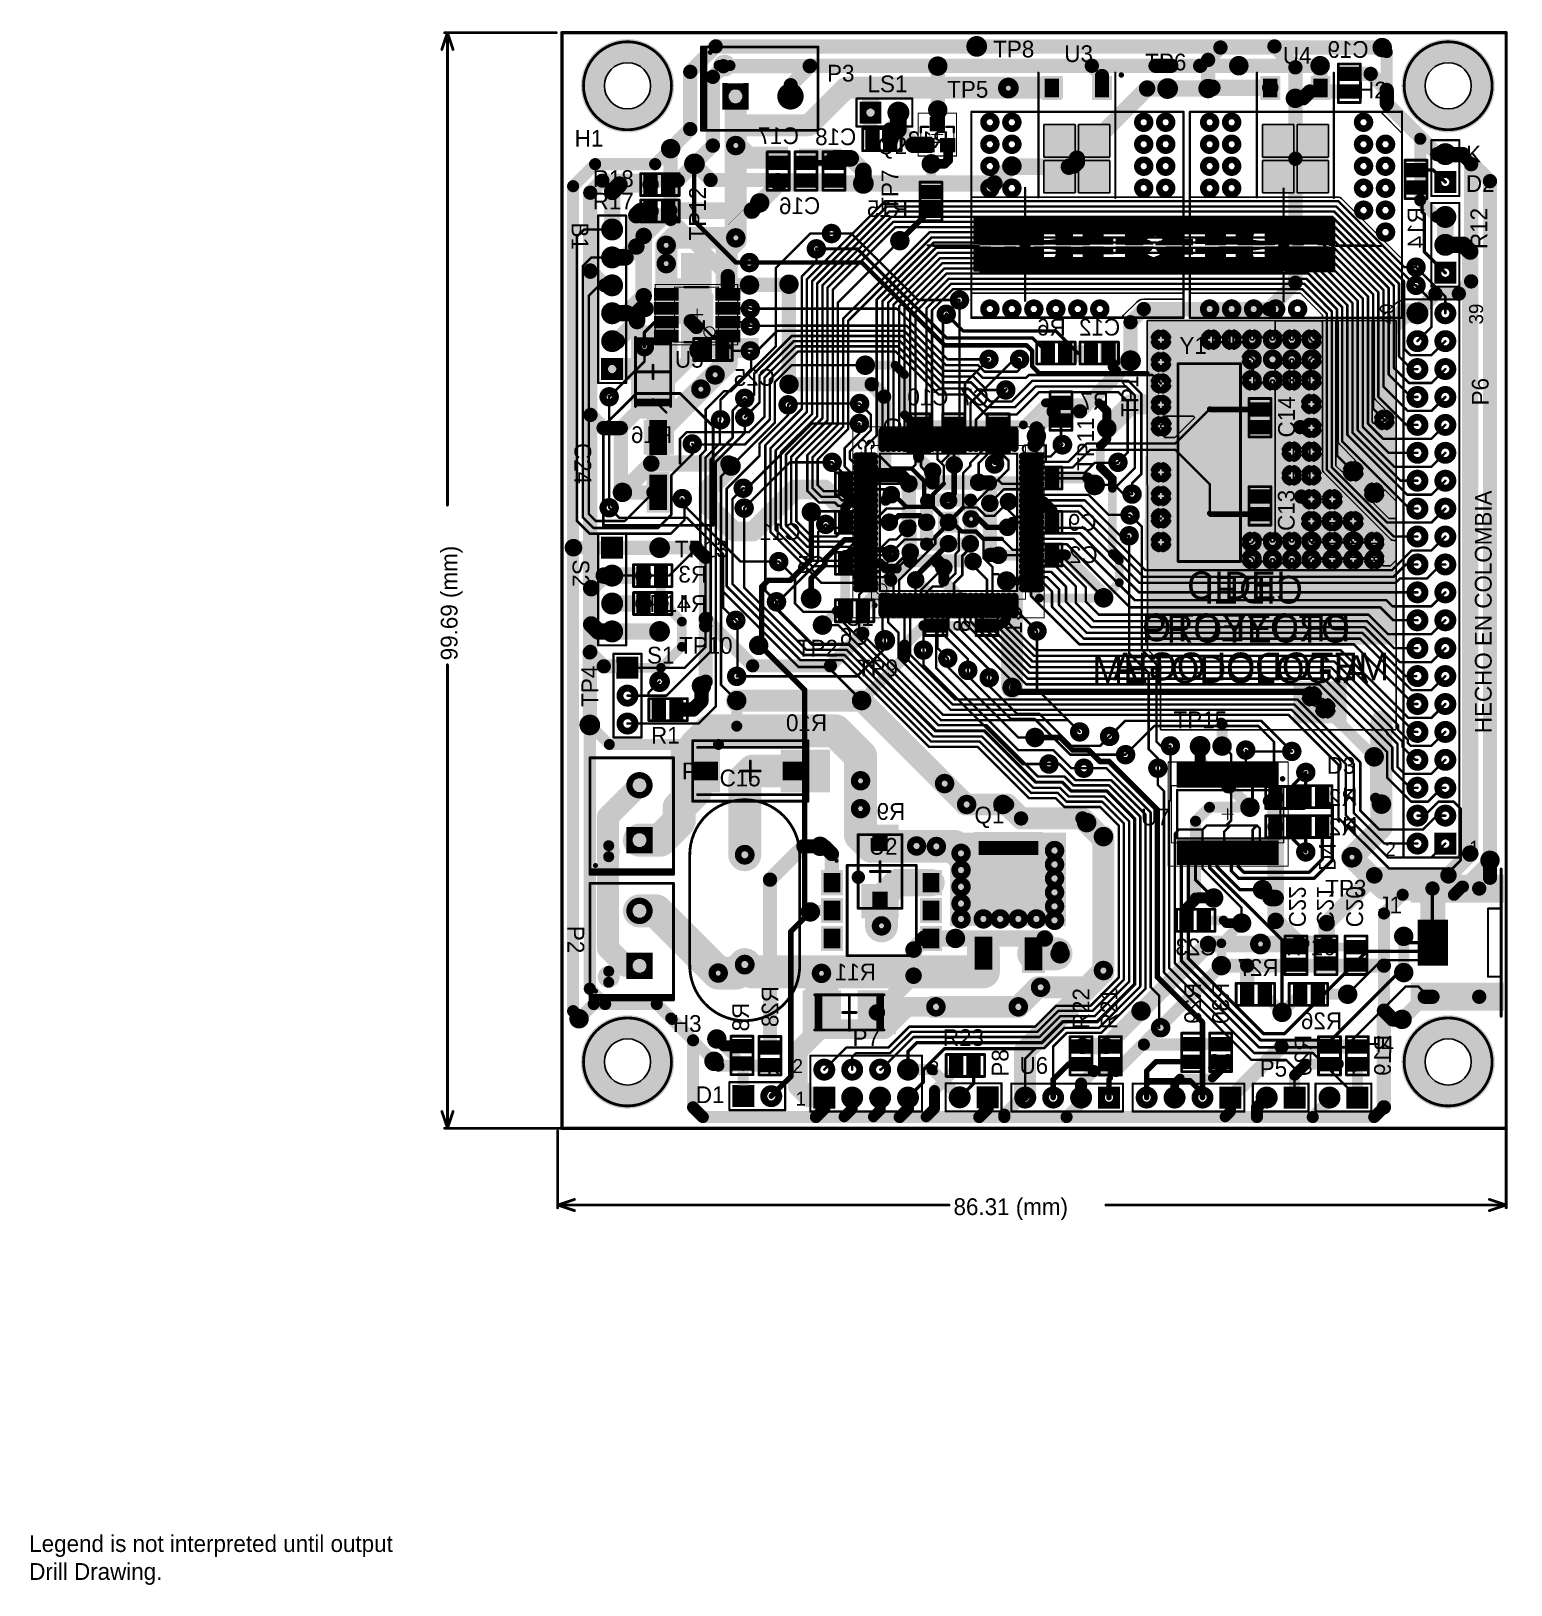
# Model space of a CAD drawing. Extents: x 0.11 to 5.41, y 1.37 to 6.94.
import ezdxf

# ---------------------------------------------------------------- set-up
doc = ezdxf.new("R2010")
doc.units = 0
doc.layers.get('0').update_dxf_attribs({"linetype": 'CONTINUOUS'})
for name, color, linetype in [('BOTTOMLAYER', 5, 'CONTINUOUS'), ('BOTTOMOVERLAY', 54, 'CONTINUOUS'), ('BOTTOMPASTE', 16, 'CONTINUOUS'), ('BOTTOMSOLDER', 6, 'CONTINUOUS'), ('DRILLDRAWING', 1, 'CONTINUOUS'), ('KEEPOUTLAYER', 6, 'CONTINUOUS'), ('MECHANICAL1', 6, 'CONTINUOUS'), ('MECHANICAL13', 56, 'CONTINUOUS'), ('MECHANICAL15', 56, 'CONTINUOUS'), ('MULTILAYER', 9, 'CONTINUOUS'), ('TOPLAYER', 1, 'CONTINUOUS'), ('TOPOVERLAY', 2, 'CONTINUOUS'), ('TOPPASTE', 8, 'CONTINUOUS'), ('TOPSOLDER', 216, 'CONTINUOUS')]:
    doc.layers.add(name, color=color, linetype=linetype)

msp = doc.modelspace()

# ---------------------------------------------------------------- texts
at = {"layer": 'BOTTOMOVERLAY', "text_generation_flag": 2}
for s, rotation, p in [('C19', 360, (4.9, 6.845)), ('C17', 360, (2.8594, 6.5358)), ('C18', 360, (3.0645, 6.5322)), ('R13', 360, (3.3958, 6.5218)), ('C16', 360, (2.9353, 6.2853)), ('R15', 360, (3.25, 6.275)), ('R14', 90, (5.1, 6.31)), ('R6', 360, (3.815, 5.85)), ('C12', 360, (4.01, 5.85)), ('C25', 360, (2.7731, 5.67)), ('C10', 360, (3.395, 5.6)), ('C7', 360, (3.54, 5.6)), ('R7', 360, (3.97, 5.585)), ('R16', 360, (2.405, 5.465)), ('C4', 90, (3.225, 5.5581)), ('C3', 270, (3.07, 5.38)), ('R2', 360, (3.755, 5.4)), ('C11', 360, (2.865, 5.1174)), ('C9', 360, (3.9253, 5.1508)), ('C2', 360, (3.9295, 5.035)), ('R3', 360, (2.53, 4.965)), ('C5', 360, (2.955, 5)), ('R4', 360, (2.53, 4.86)), ('C8', 90, (3.473, 4.8906)), ('C1', 90, (3.658, 4.8856)), ('R10', 360, (2.96, 4.433)), ('R9', 360, (3.24, 4.115)), ('R24', 360, (4.86, 4.165)), ('R25', 360, (4.86, 4.06)), ('C22', 270, (4.615, 3.73)), ('C21', 270, (4.715, 3.73)), ('C20', 270, (4.82, 3.73)), ('C23', 360, (4.3552, 3.6297)), ('R11', 360, (3.135, 3.54)), ('R27', 360, (4.5777, 3.556)), ('R28', 90, (2.7856, 3.5195)), ('R29', 90, (4.3, 3.5315)), ('R30', 90, (4.4, 3.5315)), ('R8', 90, (2.6806, 3.4595)), ('R26', 360, (4.805, 3.365)), ('R20', 90, (4.695, 3.345)), ('R19', 90, (4.98, 3.345))]:
    msp.add_text(s, height=0.06, rotation=rotation, dxfattribs=at).set_placement(p)
for s, height, p in [('CIDEI', 0.09937, (4.665, 4.89)), ('PROYECTO', 0.09937, (4.835, 4.755)), ('C6', 0.06, (3.1086, 4.7423)), ('METODOLOGIA', 0.09937, (4.9735, 4.615))]:
    msp.add_text(s, height=height, dxfattribs=at).set_placement(p)
at = {"layer": 'DRILLDRAWING'}
for s, p in [('Legend is not interpreted until output', (0.1017, 1.492)), ('Drill Drawing.', (0.1017, 1.392))]:
    msp.add_text(s, height=0.06, dxfattribs=at).set_placement(p)
at = {"layer": 'MECHANICAL1'}
msp.add_text('99.69 (mm)', height=0.06, rotation=90, dxfattribs=at).set_placement((1.636, 4.6866))
msp.add_text('86.31 (mm)', height=0.06, dxfattribs=at).set_placement((3.413, 2.699))
at = {"layer": 'TOPOVERLAY'}
for s, height, p in [('TP8', 0.06, (3.5551, 6.8465)), ('U3', 0.06, (3.81, 6.83)), ('TP6', 0.06, (4.1, 6.8)), ('P3', 0.06, (2.96, 6.76)), ('H1', 0.06, (2.0557, 6.5269)), ('K', 0.06, (5.2497, 6.4706)), ('Y1', 0.06, (4.2225, 5.7845)), ('CIDEI', 0.09937, (4.25, 4.905)), ('PROYECTO', 0.09937, (4.0876, 4.75)), ('METODOLOGIA', 0.09937, (3.91, 4.605)), ('R1', 0.06, (2.3294, 4.388)), ('P1', 0.06, (2.44, 4.26)), ('K', 0.06, (4.805, 4.17)), ('Q1', 0.06, (3.488, 4.102)), ('K', 0.06, (4.805, 4.065)), ('H3', 0.06, (2.4078, 3.3552)), ('H4', 0.06, (4.8885, 3.2804)), ('K', 0.06, (2.7435, 3.1961)), ('P5', 0.06, (4.51, 3.195)), ('P4', 0.06, (4.7619, 3.1986))]:
    msp.add_text(s, height=height, dxfattribs=at).set_placement(p)
for s, rotation, p in [('U4', 360, (4.5928, 6.8236)), ('LS1', 360, (3.105, 6.7219)), ('TP5', 360, (3.3905, 6.7023)), ('H2', 360, (4.8626, 6.6995)), ('Q2', 360, (3.14, 6.5)), ('R18', 360, (2.1203, 6.3822)), ('TP7', 90, (3.2151, 6.2973)), ('D2', 360, (5.2487, 6.3646)), ('R17', 360, (2.1203, 6.3017)), ('TP12', 90, (2.5258, 6.191)), ('R12', 90, (5.325, 6.16)), ('B1', 270, (2.045, 6.255)), ('U5', 360, (2.415, 5.735)), ('TP1', 90, (4.0748, 5.5591)), ('P6', 90, (5.33, 5.6)), ('C14', 90, (4.636, 5.485)), ('TP11', 90, (3.9161, 5.3648)), ('C24', 270, (2.055, 5.465)), ('C13', 90, (4.635, 5.15)), ('HECHO EN COLOMBIA', 90, (5.3409, 4.4256)), ('TP13', 360, (2.415, 5.055)), ('S2', 270, (2.0481, 5.0479)), ('TP14', 360, (2.275, 4.86)), ('U1', 360, (3.025, 4.81)), ('S1', 360, (2.315, 4.675)), ('TP10', 360, (2.4296, 4.7099)), ('TP2', 360, (2.8518, 4.7)), ('TP9', 360, (3.0671, 4.6291)), ('TP4', 90, (2.14, 4.52)), ('TP15', 360, (4.2015, 4.4433)), ('C15', 360, (2.575, 4.235)), ('D3', 360, (4.75, 4.28)), ('U7', 360, (4.085, 4.095)), ('U2', 360, (3.11, 3.99)), ('D4', 90, (4.7821, 3.932)), ('TP3', 360, (4.745, 3.84)), ('J1', 360, (4.935, 3.78)), ('P2', 270, (2.03, 3.735)), ('TP16', 360, (4.59, 3.63)), ('R22', 90, (3.9, 3.365)), ('R21', 90, (4, 3.365)), ('P7', 360, (3.0516, 3.3043)), ('R23', 360, (3.375, 3.305)), ('P8', 90, (3.61, 3.195)), ('U6', 360, (3.6495, 3.2051)), ('S3', 360, (4.32, 3.215)), ('D1', 360, (2.49, 3.1))]:
    msp.add_text(s, height=0.06, rotation=rotation, dxfattribs=at).set_placement(p)

# ---------------------------------------------------------------- blocks, each defined once
blk = doc.blocks.new('HDR2X20_1')
at = {"layer": 'BOTTOMLAYER', "const_width": 0.0118}
for points in [[(-0.0236, 0.1, 1), (0.0236, 0.1, 1)], [(0.0764, 0.1, 1), (0.1236, 0.1, 1)], [(0.1764, 0.1, 1), (0.2236, 0.1, 1)], [(0.2764, 0.1, 1), (0.3236, 0.1, 1)], [(0.3764, 0.1, 1), (0.4236, 0.1, 1)], [(0.4764, 0.1, 1), (0.5236, 0.1, 1)], [(0.5764, 0.1, 1), (0.6236, 0.1, 1)], [(0.6764, 0.1, 1), (0.7236, 0.1, 1)], [(0.7764, 0.1, 1), (0.8236, 0.1, 1)], [(0.8764, 0.1, 1), (0.9236, 0.1, 1)], [(0.9764, 0.1, 1), (1.0236, 0.1, 1)], [(1.0764, 0.1, 1), (1.1236, 0.1, 1)], [(1.1764, 0.1, 1), (1.2236, 0.1, 1)], [(1.2764, 0.1, 1), (1.3236, 0.1, 1)], [(1.3764, 0.1, 1), (1.4236, 0.1, 1)], [(1.4764, 0.1, 1), (1.5236, 0.1, 1)], [(1.5764, 0.1, 1), (1.6236, 0.1, 1)], [(1.6764, 0.1, 1), (1.7236, 0.1, 1)], [(1.7764, 0.1, 1), (1.8236, 0.1, 1)], [(1.8764, 0.1, 1), (1.9236, 0.1, 1)], [(-0.0236, 0, 1), (0.0236, 0, 1)], [(0.0764, 0, 1), (0.1236, 0, 1)], [(0.1764, 0, 1), (0.2236, 0, 1)], [(0.2764, 0, 1), (0.3236, 0, 1)], [(0.3764, 0, 1), (0.4236, 0, 1)], [(0.4764, 0, 1), (0.5236, 0, 1)], [(0.5764, 0, 1), (0.6236, 0, 1)], [(0.6764, 0, 1), (0.7236, 0, 1)], [(0.7764, 0, 1), (0.8236, 0, 1)], [(0.8764, 0, 1), (0.9236, 0, 1)], [(0.9764, 0, 1), (1.0236, 0, 1)], [(1.0764, 0, 1), (1.1236, 0, 1)], [(1.1764, 0, 1), (1.2236, 0, 1)], [(1.2764, 0, 1), (1.3236, 0, 1)], [(1.3764, 0, 1), (1.4236, 0, 1)], [(1.4764, 0, 1), (1.5236, 0, 1)], [(1.5764, 0, 1), (1.6236, 0, 1)], [(1.6764, 0, 1), (1.7236, 0, 1)], [(1.7764, 0, 1), (1.8236, 0, 1)], [(1.8764, 0, 1), (1.9236, 0, 1)]]:
    blk.add_lwpolyline(points, format="xyb", close=True, dxfattribs=at)
for points in [[(-0.0295, 0.0236), (0.0295, 0.0236)], [(-0.0236, 0.0295), (-0.0236, -0.0295)], [(0.0236, 0.0295), (0.0236, -0.0295)], [(-0.0295, -0.0236), (0.0295, -0.0236)]]:
    blk.add_lwpolyline(points, dxfattribs=at)
at = {"layer": 'BOTTOMSOLDER', "const_width": 0.0217}
for points in [[(-0.0285, 0.1, 1), (0.0285, 0.1, 1)], [(0.0715, 0.1, 1), (0.1285, 0.1, 1)], [(0.1715, 0.1, 1), (0.2285, 0.1, 1)], [(0.2715, 0.1, 1), (0.3285, 0.1, 1)], [(0.3715, 0.1, 1), (0.4285, 0.1, 1)], [(0.4715, 0.1, 1), (0.5285, 0.1, 1)], [(0.5715, 0.1, 1), (0.6285, 0.1, 1)], [(0.6715, 0.1, 1), (0.7285, 0.1, 1)], [(0.7715, 0.1, 1), (0.8285, 0.1, 1)], [(0.8715, 0.1, 1), (0.9285, 0.1, 1)], [(0.9715, 0.1, 1), (1.0285, 0.1, 1)], [(1.0715, 0.1, 1), (1.1285, 0.1, 1)], [(1.1715, 0.1, 1), (1.2285, 0.1, 1)], [(1.2715, 0.1, 1), (1.3285, 0.1, 1)], [(1.3715, 0.1, 1), (1.4285, 0.1, 1)], [(1.4715, 0.1, 1), (1.5285, 0.1, 1)], [(1.5715, 0.1, 1), (1.6285, 0.1, 1)], [(1.6715, 0.1, 1), (1.7285, 0.1, 1)], [(1.7715, 0.1, 1), (1.8285, 0.1, 1)], [(1.8715, 0.1, 1), (1.9285, 0.1, 1)], [(-0.0285, 0, 1), (0.0285, 0, 1)], [(0.0715, 0, 1), (0.1285, 0, 1)], [(0.1715, 0, 1), (0.2285, 0, 1)], [(0.2715, 0, 1), (0.3285, 0, 1)], [(0.3715, 0, 1), (0.4285, 0, 1)], [(0.4715, 0, 1), (0.5285, 0, 1)], [(0.5715, 0, 1), (0.6285, 0, 1)], [(0.6715, 0, 1), (0.7285, 0, 1)], [(0.7715, 0, 1), (0.8285, 0, 1)], [(0.8715, 0, 1), (0.9285, 0, 1)], [(0.9715, 0, 1), (1.0285, 0, 1)], [(1.0715, 0, 1), (1.1285, 0, 1)], [(1.1715, 0, 1), (1.2285, 0, 1)], [(1.2715, 0, 1), (1.3285, 0, 1)], [(1.3715, 0, 1), (1.4285, 0, 1)], [(1.4715, 0, 1), (1.5285, 0, 1)], [(1.5715, 0, 1), (1.6285, 0, 1)], [(1.6715, 0, 1), (1.7285, 0, 1)], [(1.7715, 0, 1), (1.8285, 0, 1)], [(1.8715, 0, 1), (1.9285, 0, 1)]]:
    blk.add_lwpolyline(points, format="xyb", close=True, dxfattribs=at)
for points in [[(-0.0394, 0.0285), (0.0394, 0.0285)], [(-0.0285, 0.0394), (-0.0285, -0.0394)], [(0.0285, 0.0394), (0.0285, -0.0394)], [(-0.0394, -0.0285), (0.0394, -0.0285)]]:
    blk.add_lwpolyline(points, dxfattribs=at)
at = {"layer": 'DRILLDRAWING'}
for points in [[(-0.0177, 0.1, 1), (0.0177, 0.1, 1)], [(0.0823, 0.1, 1), (0.1177, 0.1, 1)], [(0.1823, 0.1, 1), (0.2177, 0.1, 1)], [(0.2823, 0.1, 1), (0.3177, 0.1, 1)], [(0.3823, 0.1, 1), (0.4177, 0.1, 1)], [(0.4823, 0.1, 1), (0.5177, 0.1, 1)], [(0.5823, 0.1, 1), (0.6177, 0.1, 1)], [(0.6823, 0.1, 1), (0.7177, 0.1, 1)], [(0.7823, 0.1, 1), (0.8177, 0.1, 1)], [(0.8823, 0.1, 1), (0.9177, 0.1, 1)], [(0.9823, 0.1, 1), (1.0177, 0.1, 1)], [(1.0823, 0.1, 1), (1.1177, 0.1, 1)], [(1.1823, 0.1, 1), (1.2177, 0.1, 1)], [(1.2823, 0.1, 1), (1.3177, 0.1, 1)], [(1.3823, 0.1, 1), (1.4177, 0.1, 1)], [(1.4823, 0.1, 1), (1.5177, 0.1, 1)], [(1.5823, 0.1, 1), (1.6177, 0.1, 1)], [(1.6823, 0.1, 1), (1.7177, 0.1, 1)], [(1.7823, 0.1, 1), (1.8177, 0.1, 1)], [(1.8823, 0.1, 1), (1.9177, 0.1, 1)], [(-0.0177, 0, 1), (0.0177, 0, 1)], [(0.0823, 0, 1), (0.1177, 0, 1)], [(0.1823, 0, 1), (0.2177, 0, 1)], [(0.2823, 0, 1), (0.3177, 0, 1)], [(0.3823, 0, 1), (0.4177, 0, 1)], [(0.4823, 0, 1), (0.5177, 0, 1)], [(0.5823, 0, 1), (0.6177, 0, 1)], [(0.6823, 0, 1), (0.7177, 0, 1)], [(0.7823, 0, 1), (0.8177, 0, 1)], [(0.8823, 0, 1), (0.9177, 0, 1)], [(0.9823, 0, 1), (1.0177, 0, 1)], [(1.0823, 0, 1), (1.1177, 0, 1)], [(1.1823, 0, 1), (1.2177, 0, 1)], [(1.2823, 0, 1), (1.3177, 0, 1)], [(1.3823, 0, 1), (1.4177, 0, 1)], [(1.4823, 0, 1), (1.5177, 0, 1)], [(1.5823, 0, 1), (1.6177, 0, 1)], [(1.6823, 0, 1), (1.7177, 0, 1)], [(1.7823, 0, 1), (1.8177, 0, 1)], [(1.8823, 0, 1), (1.9177, 0, 1)]]:
    blk.add_lwpolyline(points, format="xyb", close=True, dxfattribs=at)
at = {"layer": 'MULTILAYER', "const_width": 0.0118}
for points in [[(-0.0236, 0.1, 1), (0.0236, 0.1, 1)], [(0.0764, 0.1, 1), (0.1236, 0.1, 1)], [(0.1764, 0.1, 1), (0.2236, 0.1, 1)], [(0.2764, 0.1, 1), (0.3236, 0.1, 1)], [(0.3764, 0.1, 1), (0.4236, 0.1, 1)], [(0.4764, 0.1, 1), (0.5236, 0.1, 1)], [(0.5764, 0.1, 1), (0.6236, 0.1, 1)], [(0.6764, 0.1, 1), (0.7236, 0.1, 1)], [(0.7764, 0.1, 1), (0.8236, 0.1, 1)], [(0.8764, 0.1, 1), (0.9236, 0.1, 1)], [(0.9764, 0.1, 1), (1.0236, 0.1, 1)], [(1.0764, 0.1, 1), (1.1236, 0.1, 1)], [(1.1764, 0.1, 1), (1.2236, 0.1, 1)], [(1.2764, 0.1, 1), (1.3236, 0.1, 1)], [(1.3764, 0.1, 1), (1.4236, 0.1, 1)], [(1.4764, 0.1, 1), (1.5236, 0.1, 1)], [(1.5764, 0.1, 1), (1.6236, 0.1, 1)], [(1.6764, 0.1, 1), (1.7236, 0.1, 1)], [(1.7764, 0.1, 1), (1.8236, 0.1, 1)], [(1.8764, 0.1, 1), (1.9236, 0.1, 1)], [(-0.0236, 0, 1), (0.0236, 0, 1)], [(0.0764, 0, 1), (0.1236, 0, 1)], [(0.1764, 0, 1), (0.2236, 0, 1)], [(0.2764, 0, 1), (0.3236, 0, 1)], [(0.3764, 0, 1), (0.4236, 0, 1)], [(0.4764, 0, 1), (0.5236, 0, 1)], [(0.5764, 0, 1), (0.6236, 0, 1)], [(0.6764, 0, 1), (0.7236, 0, 1)], [(0.7764, 0, 1), (0.8236, 0, 1)], [(0.8764, 0, 1), (0.9236, 0, 1)], [(0.9764, 0, 1), (1.0236, 0, 1)], [(1.0764, 0, 1), (1.1236, 0, 1)], [(1.1764, 0, 1), (1.2236, 0, 1)], [(1.2764, 0, 1), (1.3236, 0, 1)], [(1.3764, 0, 1), (1.4236, 0, 1)], [(1.4764, 0, 1), (1.5236, 0, 1)], [(1.5764, 0, 1), (1.6236, 0, 1)], [(1.6764, 0, 1), (1.7236, 0, 1)], [(1.7764, 0, 1), (1.8236, 0, 1)], [(1.8764, 0, 1), (1.9236, 0, 1)]]:
    blk.add_lwpolyline(points, format="xyb", close=True, dxfattribs=at)
for points in [[(-0.0295, 0.0236), (0.0295, 0.0236)], [(-0.0236, 0.0295), (-0.0236, -0.0295)], [(0.0236, 0.0295), (0.0236, -0.0295)], [(-0.0295, -0.0236), (0.0295, -0.0236)]]:
    blk.add_lwpolyline(points, dxfattribs=at)
at = {"layer": 'TOPLAYER', "const_width": 0.0118}
for points in [[(-0.0236, 0.1, 1), (0.0236, 0.1, 1)], [(0.0764, 0.1, 1), (0.1236, 0.1, 1)], [(0.1764, 0.1, 1), (0.2236, 0.1, 1)], [(0.2764, 0.1, 1), (0.3236, 0.1, 1)], [(0.3764, 0.1, 1), (0.4236, 0.1, 1)], [(0.4764, 0.1, 1), (0.5236, 0.1, 1)], [(0.5764, 0.1, 1), (0.6236, 0.1, 1)], [(0.6764, 0.1, 1), (0.7236, 0.1, 1)], [(0.7764, 0.1, 1), (0.8236, 0.1, 1)], [(0.8764, 0.1, 1), (0.9236, 0.1, 1)], [(0.9764, 0.1, 1), (1.0236, 0.1, 1)], [(1.0764, 0.1, 1), (1.1236, 0.1, 1)], [(1.1764, 0.1, 1), (1.2236, 0.1, 1)], [(1.2764, 0.1, 1), (1.3236, 0.1, 1)], [(1.3764, 0.1, 1), (1.4236, 0.1, 1)], [(1.4764, 0.1, 1), (1.5236, 0.1, 1)], [(1.5764, 0.1, 1), (1.6236, 0.1, 1)], [(1.6764, 0.1, 1), (1.7236, 0.1, 1)], [(1.7764, 0.1, 1), (1.8236, 0.1, 1)], [(1.8764, 0.1, 1), (1.9236, 0.1, 1)], [(-0.0236, 0, 1), (0.0236, 0, 1)], [(0.0764, 0, 1), (0.1236, 0, 1)], [(0.1764, 0, 1), (0.2236, 0, 1)], [(0.2764, 0, 1), (0.3236, 0, 1)], [(0.3764, 0, 1), (0.4236, 0, 1)], [(0.4764, 0, 1), (0.5236, 0, 1)], [(0.5764, 0, 1), (0.6236, 0, 1)], [(0.6764, 0, 1), (0.7236, 0, 1)], [(0.7764, 0, 1), (0.8236, 0, 1)], [(0.8764, 0, 1), (0.9236, 0, 1)], [(0.9764, 0, 1), (1.0236, 0, 1)], [(1.0764, 0, 1), (1.1236, 0, 1)], [(1.1764, 0, 1), (1.2236, 0, 1)], [(1.2764, 0, 1), (1.3236, 0, 1)], [(1.3764, 0, 1), (1.4236, 0, 1)], [(1.4764, 0, 1), (1.5236, 0, 1)], [(1.5764, 0, 1), (1.6236, 0, 1)], [(1.6764, 0, 1), (1.7236, 0, 1)], [(1.7764, 0, 1), (1.8236, 0, 1)], [(1.8764, 0, 1), (1.9236, 0, 1)]]:
    blk.add_lwpolyline(points, format="xyb", close=True, dxfattribs=at)
for points in [[(-0.0295, 0.0236), (0.0295, 0.0236)], [(-0.0236, 0.0295), (-0.0236, -0.0295)], [(0.0236, 0.0295), (0.0236, -0.0295)], [(-0.0295, -0.0236), (0.0295, -0.0236)]]:
    blk.add_lwpolyline(points, dxfattribs=at)
at = {"layer": 'TOPOVERLAY', "const_width": 0.00787}
for points in [[(-0.05, 0.15), (1.95, 0.15)], [(-0.05, 0.15), (-0.05, -0.05)], [(1.95, 0.15), (1.95, -0.05)], [(-0.05, -0.05), (1.95, -0.05)]]:
    blk.add_lwpolyline(points, dxfattribs=at)
at = {"layer": 'TOPOVERLAY', "const_width": 0.00394}
for points in [[(-0.052, 0.15, 1), (-0.048, 0.15, 1)], [(-0.052, 0.15, 1), (-0.048, 0.15, 1)], [(1.948, 0.15, 1), (1.952, 0.15, 1)], [(1.948, 0.15, 1), (1.952, 0.15, 1)], [(-0.052, -0.05, 1), (-0.048, -0.05, 1)], [(-0.052, -0.05, 1), (-0.048, -0.05, 1)], [(1.948, -0.05, 1), (1.952, -0.05, 1)], [(1.948, -0.05, 1), (1.952, -0.05, 1)]]:
    blk.add_lwpolyline(points, format="xyb", close=True, dxfattribs=at)
at = {"layer": 'TOPSOLDER', "const_width": 0.0217}
for points in [[(-0.0285, 0.1, 1), (0.0285, 0.1, 1)], [(0.0715, 0.1, 1), (0.1285, 0.1, 1)], [(0.1715, 0.1, 1), (0.2285, 0.1, 1)], [(0.2715, 0.1, 1), (0.3285, 0.1, 1)], [(0.3715, 0.1, 1), (0.4285, 0.1, 1)], [(0.4715, 0.1, 1), (0.5285, 0.1, 1)], [(0.5715, 0.1, 1), (0.6285, 0.1, 1)], [(0.6715, 0.1, 1), (0.7285, 0.1, 1)], [(0.7715, 0.1, 1), (0.8285, 0.1, 1)], [(0.8715, 0.1, 1), (0.9285, 0.1, 1)], [(0.9715, 0.1, 1), (1.0285, 0.1, 1)], [(1.0715, 0.1, 1), (1.1285, 0.1, 1)], [(1.1715, 0.1, 1), (1.2285, 0.1, 1)], [(1.2715, 0.1, 1), (1.3285, 0.1, 1)], [(1.3715, 0.1, 1), (1.4285, 0.1, 1)], [(1.4715, 0.1, 1), (1.5285, 0.1, 1)], [(1.5715, 0.1, 1), (1.6285, 0.1, 1)], [(1.6715, 0.1, 1), (1.7285, 0.1, 1)], [(1.7715, 0.1, 1), (1.8285, 0.1, 1)], [(1.8715, 0.1, 1), (1.9285, 0.1, 1)], [(-0.0285, 0, 1), (0.0285, 0, 1)], [(0.0715, 0, 1), (0.1285, 0, 1)], [(0.1715, 0, 1), (0.2285, 0, 1)], [(0.2715, 0, 1), (0.3285, 0, 1)], [(0.3715, 0, 1), (0.4285, 0, 1)], [(0.4715, 0, 1), (0.5285, 0, 1)], [(0.5715, 0, 1), (0.6285, 0, 1)], [(0.6715, 0, 1), (0.7285, 0, 1)], [(0.7715, 0, 1), (0.8285, 0, 1)], [(0.8715, 0, 1), (0.9285, 0, 1)], [(0.9715, 0, 1), (1.0285, 0, 1)], [(1.0715, 0, 1), (1.1285, 0, 1)], [(1.1715, 0, 1), (1.2285, 0, 1)], [(1.2715, 0, 1), (1.3285, 0, 1)], [(1.3715, 0, 1), (1.4285, 0, 1)], [(1.4715, 0, 1), (1.5285, 0, 1)], [(1.5715, 0, 1), (1.6285, 0, 1)], [(1.6715, 0, 1), (1.7285, 0, 1)], [(1.7715, 0, 1), (1.8285, 0, 1)], [(1.8715, 0, 1), (1.9285, 0, 1)]]:
    blk.add_lwpolyline(points, format="xyb", close=True, dxfattribs=at)
for points in [[(-0.0394, 0.0285), (0.0394, 0.0285)], [(-0.0285, 0.0394), (-0.0285, -0.0394)], [(0.0285, 0.0394), (0.0285, -0.0394)], [(-0.0394, -0.0285), (0.0394, -0.0285)]]:
    blk.add_lwpolyline(points, dxfattribs=at)
at = {"layer": 'TOPOVERLAY'}
for s, p in [('40', (1.86, 0.1844)), ('39', (1.86, -0.135))]:
    blk.add_text(s, height=0.05, dxfattribs=at).set_placement(p)
for s, p in [('2', (-0.045, 0.215)), ('1', (-0.04, -0.085))]:
    blk.add_text(s, height=0.05, rotation=270, dxfattribs=at).set_placement(p)
blk = doc.blocks.new('EEE_1EA101XP_2')
at = {"layer": 'TOPLAYER'}
for points, const_width in [([(-0.0315, 0.0315), (-0.0315, -0.0315)], 0.063), ([(0.0315, 0.0315), (0.0315, -0.0315)], 0.063), ([(0.1654, 0.0315), (0.1654, -0.0315)], 0.063), ([(0.2283, 0.0315), (0.2283, -0.0315)], 0.063), ([(-0.063, 0.0157), (0.063, 0.0157)], 0.0315), ([(-0.063, -0.0157), (0.063, -0.0157)], 0.0315), ([(0.1339, 0.0157), (0.2598, 0.0157)], 0.0315), ([(0.1339, -0.0157), (0.2598, -0.0157)], 0.0315)]:
    blk.add_lwpolyline(points, dxfattribs=dict(at, const_width=const_width))
at = {"layer": 'TOPLAYER', "const_width": 0.0315}
for points in [[(-0.0157, 0, 1), (0.0157, 0, 1)], [(0.1811, 0, 1), (0.2126, 0, 1)]]:
    blk.add_lwpolyline(points, format="xyb", close=True, dxfattribs=at)
at = {"layer": 'TOPOVERLAY', "const_width": 0.01}
for points in [[(-0.1575, 0.0787), (-0.0394, 0.1969)], [(0.315, 0.1969), (-0.0394, 0.1969)], [(0.315, -0.1969), (0.315, 0.1969)], [(-0.1575, -0.0787), (-0.1575, 0.0787)], [(-0.0394, -0.1969), (-0.1575, -0.0787)], [(0.315, -0.1969), (-0.0394, -0.1969)]]:
    blk.add_lwpolyline(points, dxfattribs=at)
at = {"layer": 'TOPOVERLAY', "const_width": 0.005}
for points in [[(-0.0419, 0.1969, 1), (-0.0369, 0.1969, 1)], [(-0.0419, 0.1969, 1), (-0.0369, 0.1969, 1)], [(0.3125, 0.1969, 1), (0.3175, 0.1969, 1)], [(0.3125, 0.1969, 1), (0.3175, 0.1969, 1)], [(-0.16, 0.0787, 1), (-0.155, 0.0787, 1)], [(-0.16, 0.0787, 1), (-0.155, 0.0787, 1)], [(-0.16, -0.0787, 1), (-0.155, -0.0787, 1)], [(-0.16, -0.0787, 1), (-0.155, -0.0787, 1)], [(-0.0419, -0.1969, 1), (-0.0369, -0.1969, 1)], [(-0.0419, -0.1969, 1), (-0.0369, -0.1969, 1)], [(0.3125, -0.1969, 1), (0.3175, -0.1969, 1)], [(0.3125, -0.1969, 1), (0.3175, -0.1969, 1)]]:
    blk.add_lwpolyline(points, format="xyb", close=True, dxfattribs=at)
at = {"layer": 'TOPPASTE'}
for points, const_width in [([(-0.0315, 0.0315), (-0.0315, -0.0315)], 0.063), ([(0.0315, 0.0315), (0.0315, -0.0315)], 0.063), ([(0.1654, 0.0315), (0.1654, -0.0315)], 0.063), ([(0.2283, 0.0315), (0.2283, -0.0315)], 0.063), ([(-0.063, 0.0157), (0.063, 0.0157)], 0.0315), ([(-0.063, -0.0157), (0.063, -0.0157)], 0.0315), ([(0.1339, 0.0157), (0.2598, 0.0157)], 0.0315), ([(0.1339, -0.0157), (0.2598, -0.0157)], 0.0315)]:
    blk.add_lwpolyline(points, dxfattribs=dict(at, const_width=const_width))
at = {"layer": 'TOPPASTE', "const_width": 0.0315}
for points in [[(-0.0157, 0, 1), (0.0157, 0, 1)], [(0.1811, 0, 1), (0.2126, 0, 1)]]:
    blk.add_lwpolyline(points, format="xyb", close=True, dxfattribs=at)
at = {"layer": 'TOPSOLDER'}
for points, const_width in [([(-0.0364, 0.0413), (-0.0364, -0.0413)], 0.0728), ([(0.0364, 0.0413), (0.0364, -0.0413)], 0.0728), ([(0.1604, 0.0413), (0.1604, -0.0413)], 0.0728), ([(0.2333, 0.0413), (0.2333, -0.0413)], 0.0728), ([(-0.0728, 0.0207), (0.0728, 0.0207)], 0.0413), ([(-0.0728, -0.0207), (0.0728, -0.0207)], 0.0413), ([(0.124, 0.0207), (0.2697, 0.0207)], 0.0413), ([(0.124, -0.0207), (0.2697, -0.0207)], 0.0413)]:
    blk.add_lwpolyline(points, dxfattribs=dict(at, const_width=const_width))
at = {"layer": 'TOPSOLDER', "const_width": 0.0413}
for points in [[(-0.0207, 0, 1), (0.0207, 0, 1)], [(0.1762, 0, 1), (0.2175, 0, 1)]]:
    blk.add_lwpolyline(points, format="xyb", close=True, dxfattribs=at)
blk = doc.blocks.new('SOIC127P600_HS_8AN_3')
at = {"layer": 'MECHANICAL13', "const_width": 0.00394}
for points in [[(0.0817, 0.0984), (-0.0757, 0.0984)], [(-0.0757, 0.0984), (-0.0757, -0.0984)], [(0.0817, 0.0984), (0.0817, -0.0984)], [(0.0817, -0.0984), (-0.0757, -0.0984)]]:
    blk.add_lwpolyline(points, dxfattribs=at)
at = {"layer": 'MECHANICAL13'}
for points, const_width in [([(-0.0767, 0.0984, 1), (-0.0748, 0.0984, 1)], 0.00197), ([(-0.0767, 0.0984, 1), (-0.0748, 0.0984, 1)], 0.00197), ([(-0.0236, 0.063, 1), (-0.063, 0.063, 1)], 0.00394), ([(-0.064, 0.063, 1), (-0.062, 0.063, 1)], 0.00197), ([(-0.0246, 0.063, 1), (-0.0226, 0.063, 1)], 0.00197), ([(0.0808, 0.0984, 1), (0.0827, 0.0984, 1)], 0.00197), ([(0.0808, 0.0984, 1), (0.0827, 0.0984, 1)], 0.00197), ([(-0.0767, -0.0984, 1), (-0.0748, -0.0984, 1)], 0.00197), ([(-0.0767, -0.0984, 1), (-0.0748, -0.0984, 1)], 0.00197), ([(0.0808, -0.0984, 1), (0.0827, -0.0984, 1)], 0.00197), ([(0.0808, -0.0984, 1), (0.0827, -0.0984, 1)], 0.00197)]:
    blk.add_lwpolyline(points, format="xyb", close=True, dxfattribs=dict(at, const_width=const_width))
at = {"layer": 'MECHANICAL15', "const_width": 0.00394}
for points in [[(0.1506, 0.1083), (-0.1446, 0.1083)], [(-0.1446, 0.1083), (-0.1446, -0.1083)], [(0.1506, 0.1083), (0.1506, -0.1083)], [(0.0197, 0), (-0.0197, 0)], [(0, 0.0197), (0, -0.0197)], [(0.1506, -0.1083), (-0.1446, -0.1083)]]:
    blk.add_lwpolyline(points, dxfattribs=at)
at = {"layer": 'MECHANICAL15', "const_width": 0.00197}
for points in [[(-0.1456, 0.1083, 1), (-0.1437, 0.1083, 1)], [(-0.1456, 0.1083, 1), (-0.1437, 0.1083, 1)], [(0.1497, 0.1083, 1), (0.1516, 0.1083, 1)], [(0.1497, 0.1083, 1), (0.1516, 0.1083, 1)], [(-0.0207, 0, 1), (-0.0187, 0, 1)], [(-0.001, 0.0197, 1), (0.001, 0.0197, 1)], [(0.0187, 0, 1), (0.0207, 0, 1)], [(-0.001, -0.0197, 1), (0.001, -0.0197, 1)], [(-0.1456, -0.1083, 1), (-0.1437, -0.1083, 1)], [(-0.1456, -0.1083, 1), (-0.1437, -0.1083, 1)], [(0.1497, -0.1083, 1), (0.1516, -0.1083, 1)], [(0.1497, -0.1083, 1), (0.1516, -0.1083, 1)]]:
    blk.add_lwpolyline(points, format="xyb", close=True, dxfattribs=at)
at = {"layer": 'TOPLAYER'}
for points, const_width in [([(-0.1439, 0.0834), (-0.075, 0.0834)], 0.0128), ([(-0.1439, 0.0706), (-0.075, 0.0706)], 0.0128), ([(-0.1267, 0.0642), (-0.1267, 0.0898)], 0.0344), ([(-0.1267, 0.0142), (-0.1267, 0.0398)], 0.0344), ([(-0.0922, 0.0642), (-0.0922, 0.0898)], 0.0344), ([(-0.0922, 0.0142), (-0.0922, 0.0398)], 0.0344), ([(-0.0474, 0.0325), (0.0474, 0.0325)], 0.065), ([(-0.0237, 0.065), (-0.0237, -0.065)], 0.0474), ([(0.0237, 0.065), (0.0237, -0.065)], 0.0474), ([(0.0766, 0.0834), (0.1454, 0.0834)], 0.0128), ([(0.0766, 0.0706), (0.1454, 0.0706)], 0.0128), ([(0.0938, 0.0642), (0.0938, 0.0898)], 0.0344), ([(0.0938, 0.0142), (0.0938, 0.0398)], 0.0344), ([(0.1282, 0.0642), (0.1282, 0.0898)], 0.0344), ([(0.1282, 0.0142), (0.1282, 0.0398)], 0.0344), ([(-0.1439, 0.0334), (-0.075, 0.0334)], 0.0128), ([(-0.1439, 0.0206), (-0.075, 0.0206)], 0.0128), ([(-0.1267, -0.0358), (-0.1267, -0.0102)], 0.0344), ([(-0.0922, -0.0358), (-0.0922, -0.0102)], 0.0344), ([(-0.0474, -0.0325), (0.0474, -0.0325)], 0.065), ([(0.0766, 0.0334), (0.1454, 0.0334)], 0.0128), ([(0.0766, 0.0206), (0.1454, 0.0206)], 0.0128), ([(0.0938, -0.0358), (0.0938, -0.0102)], 0.0344), ([(0.1282, -0.0358), (0.1282, -0.0102)], 0.0344), ([(-0.1439, -0.0166), (-0.075, -0.0166)], 0.0128), ([(-0.1439, -0.0294), (-0.075, -0.0294)], 0.0128), ([(-0.1267, -0.0858), (-0.1267, -0.0602)], 0.0344), ([(-0.0922, -0.0858), (-0.0922, -0.0602)], 0.0344), ([(0.0766, -0.0166), (0.1454, -0.0166)], 0.0128), ([(0.0766, -0.0294), (0.1454, -0.0294)], 0.0128), ([(0.0938, -0.0858), (0.0938, -0.0602)], 0.0344), ([(0.1282, -0.0858), (0.1282, -0.0602)], 0.0344), ([(-0.1439, -0.0666), (-0.075, -0.0666)], 0.0128), ([(-0.1439, -0.0794), (-0.075, -0.0794)], 0.0128), ([(0.0766, -0.0666), (0.1454, -0.0666)], 0.0128), ([(0.0766, -0.0794), (0.1454, -0.0794)], 0.0128)]:
    blk.add_lwpolyline(points, dxfattribs=dict(at, const_width=const_width))
for points, const_width in [([(-0.1159, 0.077, 1), (-0.1031, 0.077, 1)], 0.0128), ([(0.1046, 0.077, 1), (0.1174, 0.077, 1)], 0.0128), ([(-0.1159, 0.027, 1), (-0.1031, 0.027, 1)], 0.0128), ([(-0.0237, 0, 1), (0.0237, 0, 1)], 0.0474), ([(0.1046, 0.027, 1), (0.1174, 0.027, 1)], 0.0128), ([(-0.1159, -0.023, 1), (-0.1031, -0.023, 1)], 0.0128), ([(0.1046, -0.023, 1), (0.1174, -0.023, 1)], 0.0128), ([(-0.1159, -0.073, 1), (-0.1031, -0.073, 1)], 0.0128), ([(0.1046, -0.073, 1), (0.1174, -0.073, 1)], 0.0128)]:
    blk.add_lwpolyline(points, format="xyb", close=True, dxfattribs=dict(at, const_width=const_width))
at = {"layer": 'TOPOVERLAY'}
for points, const_width in [([(-0.0905, 0.1085, 1), (-0.1003, 0.1085, 1)], 0.00984), ([(-0.1028, 0.1085, 1), (-0.0979, 0.1085, 1)], 0.00492), ([(-0.093, 0.1085, 1), (-0.088, 0.1085, 1)], 0.00492), ([(-0.0423, 0.0984, 1), (-0.0383, 0.0984, 1)], 0.00394), ([(0.0443, 0.0984, 1), (0.0483, 0.0984, 1)], 0.00394), ([(-0.0423, -0.0984, 1), (-0.0383, -0.0984, 1)], 0.00394), ([(0.0443, -0.0984, 1), (0.0483, -0.0984, 1)], 0.00394)]:
    blk.add_lwpolyline(points, format="xyb", close=True, dxfattribs=dict(at, const_width=const_width))
at = {"layer": 'TOPOVERLAY', "const_width": 0.00787}
for points in [[(0.0463, 0.0984), (-0.0403, 0.0984)], [(0.0463, -0.0984), (-0.0403, -0.0984)]]:
    blk.add_lwpolyline(points, dxfattribs=at)
at = {"layer": 'TOPPASTE'}
for points, const_width in [([(-0.1439, 0.0834), (-0.075, 0.0834)], 0.0128), ([(-0.1439, 0.0706), (-0.075, 0.0706)], 0.0128), ([(-0.1267, 0.0642), (-0.1267, 0.0898)], 0.0344), ([(-0.1267, 0.0142), (-0.1267, 0.0398)], 0.0344), ([(-0.0922, 0.0642), (-0.0922, 0.0898)], 0.0344), ([(-0.0922, 0.0142), (-0.0922, 0.0398)], 0.0344), ([(-0.0474, 0.0325), (0.0474, 0.0325)], 0.065), ([(-0.0237, 0.065), (-0.0237, -0.065)], 0.0474), ([(0.0237, 0.065), (0.0237, -0.065)], 0.0474), ([(0.0766, 0.0834), (0.1454, 0.0834)], 0.0128), ([(0.0766, 0.0706), (0.1454, 0.0706)], 0.0128), ([(0.0938, 0.0642), (0.0938, 0.0898)], 0.0344), ([(0.0938, 0.0142), (0.0938, 0.0398)], 0.0344), ([(0.1282, 0.0642), (0.1282, 0.0898)], 0.0344), ([(0.1282, 0.0142), (0.1282, 0.0398)], 0.0344), ([(-0.1439, 0.0334), (-0.075, 0.0334)], 0.0128), ([(-0.1439, 0.0206), (-0.075, 0.0206)], 0.0128), ([(-0.1267, -0.0358), (-0.1267, -0.0102)], 0.0344), ([(-0.0922, -0.0358), (-0.0922, -0.0102)], 0.0344), ([(-0.0474, -0.0325), (0.0474, -0.0325)], 0.065), ([(0.0766, 0.0334), (0.1454, 0.0334)], 0.0128), ([(0.0766, 0.0206), (0.1454, 0.0206)], 0.0128), ([(0.0938, -0.0358), (0.0938, -0.0102)], 0.0344), ([(0.1282, -0.0358), (0.1282, -0.0102)], 0.0344), ([(-0.1439, -0.0166), (-0.075, -0.0166)], 0.0128), ([(-0.1439, -0.0294), (-0.075, -0.0294)], 0.0128), ([(-0.1267, -0.0858), (-0.1267, -0.0602)], 0.0344), ([(-0.0922, -0.0858), (-0.0922, -0.0602)], 0.0344), ([(0.0766, -0.0166), (0.1454, -0.0166)], 0.0128), ([(0.0766, -0.0294), (0.1454, -0.0294)], 0.0128), ([(0.0938, -0.0858), (0.0938, -0.0602)], 0.0344), ([(0.1282, -0.0858), (0.1282, -0.0602)], 0.0344), ([(-0.1439, -0.0666), (-0.075, -0.0666)], 0.0128), ([(-0.1439, -0.0794), (-0.075, -0.0794)], 0.0128), ([(0.0766, -0.0666), (0.1454, -0.0666)], 0.0128), ([(0.0766, -0.0794), (0.1454, -0.0794)], 0.0128)]:
    blk.add_lwpolyline(points, dxfattribs=dict(at, const_width=const_width))
for points, const_width in [([(-0.1159, 0.077, 1), (-0.1031, 0.077, 1)], 0.0128), ([(0.1046, 0.077, 1), (0.1174, 0.077, 1)], 0.0128), ([(-0.1159, 0.027, 1), (-0.1031, 0.027, 1)], 0.0128), ([(-0.0237, 0, 1), (0.0237, 0, 1)], 0.0474), ([(0.1046, 0.027, 1), (0.1174, 0.027, 1)], 0.0128), ([(-0.1159, -0.023, 1), (-0.1031, -0.023, 1)], 0.0128), ([(0.1046, -0.023, 1), (0.1174, -0.023, 1)], 0.0128), ([(-0.1159, -0.073, 1), (-0.1031, -0.073, 1)], 0.0128), ([(0.1046, -0.073, 1), (0.1174, -0.073, 1)], 0.0128)]:
    blk.add_lwpolyline(points, format="xyb", close=True, dxfattribs=dict(at, const_width=const_width))
at = {"layer": 'TOPSOLDER'}
for points, const_width in [([(-0.1316, 0.0544), (-0.1316, 0.0996)], 0.0443), ([(-0.0873, 0.0544), (-0.0873, 0.0996)], 0.0443), ([(0.0889, 0.0544), (0.0889, 0.0996)], 0.0443), ([(0.1331, 0.0544), (0.1331, 0.0996)], 0.0443), ([(-0.1538, 0.0883), (-0.0652, 0.0883)], 0.0226), ([(-0.1538, 0.0657), (-0.0652, 0.0657)], 0.0226), ([(-0.1316, 0.0044), (-0.1316, 0.0496)], 0.0443), ([(-0.0873, 0.0044), (-0.0873, 0.0496)], 0.0443), ([(-0.0573, 0.0374), (0.0573, 0.0374)], 0.0748), ([(-0.0286, 0.0748), (-0.0286, -0.0748)], 0.0573), ([(0.0286, 0.0748), (0.0286, -0.0748)], 0.0573), ([(0.0667, 0.0883), (0.1553, 0.0883)], 0.0226), ([(0.0667, 0.0657), (0.1553, 0.0657)], 0.0226), ([(0.0889, 0.0044), (0.0889, 0.0496)], 0.0443), ([(0.1331, 0.0044), (0.1331, 0.0496)], 0.0443), ([(-0.1538, 0.0383), (-0.0652, 0.0383)], 0.0226), ([(-0.1538, 0.0157), (-0.0652, 0.0157)], 0.0226), ([(-0.1316, -0.0456), (-0.1316, -0.0004)], 0.0443), ([(-0.0873, -0.0456), (-0.0873, -0.0004)], 0.0443), ([(-0.0573, -0.0374), (0.0573, -0.0374)], 0.0748), ([(0.0667, 0.0383), (0.1553, 0.0383)], 0.0226), ([(0.0667, 0.0157), (0.1553, 0.0157)], 0.0226), ([(0.0889, -0.0456), (0.0889, -0.0004)], 0.0443), ([(0.1331, -0.0456), (0.1331, -0.0004)], 0.0443), ([(-0.1538, -0.0117), (-0.0652, -0.0117)], 0.0226), ([(-0.1538, -0.0343), (-0.0652, -0.0343)], 0.0226), ([(-0.1538, -0.0617), (-0.0652, -0.0617)], 0.0226), ([(-0.1316, -0.0956), (-0.1316, -0.0504)], 0.0443), ([(-0.0873, -0.0956), (-0.0873, -0.0504)], 0.0443), ([(0.0667, -0.0117), (0.1553, -0.0117)], 0.0226), ([(0.0667, -0.0343), (0.1553, -0.0343)], 0.0226), ([(0.0667, -0.0617), (0.1553, -0.0617)], 0.0226), ([(0.0889, -0.0956), (0.0889, -0.0504)], 0.0443), ([(0.1331, -0.0956), (0.1331, -0.0504)], 0.0443), ([(-0.1538, -0.0843), (-0.0652, -0.0843)], 0.0226), ([(0.0667, -0.0843), (0.1553, -0.0843)], 0.0226)]:
    blk.add_lwpolyline(points, dxfattribs=dict(at, const_width=const_width))
for points, const_width in [([(-0.1208, 0.077, 1), (-0.0982, 0.077, 1)], 0.0226), ([(-0.0286, 0, 1), (0.0286, 0, 1)], 0.0573), ([(0.0997, 0.077, 1), (0.1223, 0.077, 1)], 0.0226), ([(-0.1208, 0.027, 1), (-0.0982, 0.027, 1)], 0.0226), ([(0.0997, 0.027, 1), (0.1223, 0.027, 1)], 0.0226), ([(-0.1208, -0.023, 1), (-0.0982, -0.023, 1)], 0.0226), ([(-0.1208, -0.073, 1), (-0.0982, -0.073, 1)], 0.0226), ([(0.0997, -0.023, 1), (0.1223, -0.023, 1)], 0.0226), ([(0.0997, -0.073, 1), (0.1223, -0.073, 1)], 0.0226)]:
    blk.add_lwpolyline(points, format="xyb", close=True, dxfattribs=dict(at, const_width=const_width))
blk = doc.blocks.new('MINI_USB_4')
at = {"layer": 'KEEPOUTLAYER', "const_width": 0.00787}
for points in [[(0, 0.122), (0, -0.122)], [(0.0472, 0.122), (0, 0.122)], [(0.0472, 0.122), (0.0472, -0.122)], [(0.0472, -0.122), (0, -0.122)]]:
    blk.add_lwpolyline(points, dxfattribs=at)
at = {"layer": 'KEEPOUTLAYER', "const_width": 0.00394}
for points in [[(-0.002, 0.122, 1), (0.002, 0.122, 1)], [(-0.002, 0.122, 1), (0.002, 0.122, 1)], [(0.0453, 0.122, 1), (0.0492, 0.122, 1)], [(0.0453, 0.122, 1), (0.0492, 0.122, 1)], [(-0.002, -0.122, 1), (0.002, -0.122, 1)], [(-0.002, -0.122, 1), (0.002, -0.122, 1)], [(0.0453, -0.122, 1), (0.0492, -0.122, 1)], [(0.0453, -0.122, 1), (0.0492, -0.122, 1)]]:
    blk.add_lwpolyline(points, format="xyb", close=True, dxfattribs=at)
at = {"layer": 'MECHANICAL1', "const_width": 0.01}
blk.add_lwpolyline([(0, 0.2638), (0, -0.2638)], dxfattribs=at)
at = {"layer": 'MECHANICAL1', "const_width": 0.005}
for points in [[(-0.0025, 0.2638, 1), (0.0025, 0.2638, 1)], [(-0.0025, -0.2638, 1), (0.0025, -0.2638, 1)]]:
    blk.add_lwpolyline(points, format="xyb", close=True, dxfattribs=at)
at = {"layer": 'TOPLAYER'}
for points, const_width in [([(0, 0.2141), (0.1575, 0.2141)], 0.0404), ([(0.0394, 0.2343), (0.0394, 0.1535)], 0.0787), ([(0.1181, 0.2343), (0.1181, 0.1535)], 0.0787), ([(0.1772, 0.2141), (0.315, 0.2141)], 0.0404), ([(0.2116, 0.2343), (0.2116, 0.1535)], 0.0689), ([(0.2805, 0.2343), (0.2805, 0.1535)], 0.0689), ([(0, 0.1737), (0.1575, 0.1737)], 0.0404), ([(0.1772, 0.1737), (0.315, 0.1737)], 0.0404), ([(0.2008, 0.0679), (0.2894, 0.0679)], 0.00984), ([(0.2008, 0.0581), (0.2894, 0.0581)], 0.00984), ([(0.2229, 0.0728), (0.2229, 0.0531)], 0.0443), ([(0.2229, 0.0413), (0.2229, 0.0217)], 0.0443), ([(0.2672, 0.0728), (0.2672, 0.0531)], 0.0443), ([(0.2672, 0.0413), (0.2672, 0.0217)], 0.0443), ([(0.2008, 0.0364), (0.2894, 0.0364)], 0.00984), ([(0.2008, 0.0266), (0.2894, 0.0266)], 0.00984), ([(0.2008, 0.0049), (0.2894, 0.0049)], 0.00984), ([(0.2008, -0.0049), (0.2894, -0.0049)], 0.00984), ([(0.2229, 0.0098), (0.2229, -0.0098)], 0.0443), ([(0.2229, -0.0217), (0.2229, -0.0413)], 0.0443), ([(0.2672, 0.0098), (0.2672, -0.0098)], 0.0443), ([(0.2672, -0.0217), (0.2672, -0.0413)], 0.0443), ([(0.2008, -0.0266), (0.2894, -0.0266)], 0.00984), ([(0.2008, -0.0364), (0.2894, -0.0364)], 0.00984), ([(0.2008, -0.0581), (0.2894, -0.0581)], 0.00984), ([(0.2229, -0.0531), (0.2229, -0.0728)], 0.0443), ([(0.2672, -0.0531), (0.2672, -0.0728)], 0.0443), ([(0.2008, -0.0679), (0.2894, -0.0679)], 0.00984), ([(0, -0.1737), (0.1575, -0.1737)], 0.0404), ([(0.0394, -0.1535), (0.0394, -0.2343)], 0.0787), ([(0.1181, -0.1535), (0.1181, -0.2343)], 0.0787), ([(0.1772, -0.1737), (0.315, -0.1737)], 0.0404), ([(0.2116, -0.1535), (0.2116, -0.2343)], 0.0689), ([(0.2805, -0.1535), (0.2805, -0.2343)], 0.0689), ([(0, -0.2141), (0.1575, -0.2141)], 0.0404), ([(0.1772, -0.2141), (0.315, -0.2141)], 0.0404)]:
    blk.add_lwpolyline(points, dxfattribs=dict(at, const_width=const_width))
for points, const_width in [([(0.0586, 0.1939, 1), (0.0989, 0.1939, 1)], 0.0404), ([(0.2259, 0.1939, 1), (0.2662, 0.1939, 1)], 0.0404), ([(0.2402, 0.063, 1), (0.25, 0.063, 1)], 0.00984), ([(0.2402, 0.0315, 1), (0.25, 0.0315, 1)], 0.00984), ([(0.2402, 0, 1), (0.25, 0, 1)], 0.00984), ([(0.2402, -0.0315, 1), (0.25, -0.0315, 1)], 0.00984), ([(0.2402, -0.063, 1), (0.25, -0.063, 1)], 0.00984), ([(0.0586, -0.1939, 1), (0.0989, -0.1939, 1)], 0.0404), ([(0.2259, -0.1939, 1), (0.2662, -0.1939, 1)], 0.0404)]:
    blk.add_lwpolyline(points, format="xyb", close=True, dxfattribs=dict(at, const_width=const_width))
at = {"layer": 'TOPPASTE'}
for points, const_width in [([(0, 0.2141), (0.1575, 0.2141)], 0.0404), ([(0.0394, 0.2343), (0.0394, 0.1535)], 0.0787), ([(0.1181, 0.2343), (0.1181, 0.1535)], 0.0787), ([(0.1772, 0.2141), (0.315, 0.2141)], 0.0404), ([(0.2116, 0.2343), (0.2116, 0.1535)], 0.0689), ([(0.2805, 0.2343), (0.2805, 0.1535)], 0.0689), ([(0, 0.1737), (0.1575, 0.1737)], 0.0404), ([(0.1772, 0.1737), (0.315, 0.1737)], 0.0404), ([(0.2008, 0.0679), (0.2894, 0.0679)], 0.00984), ([(0.2008, 0.0581), (0.2894, 0.0581)], 0.00984), ([(0.2229, 0.0728), (0.2229, 0.0531)], 0.0443), ([(0.2229, 0.0413), (0.2229, 0.0217)], 0.0443), ([(0.2672, 0.0728), (0.2672, 0.0531)], 0.0443), ([(0.2672, 0.0413), (0.2672, 0.0217)], 0.0443), ([(0.2008, 0.0364), (0.2894, 0.0364)], 0.00984), ([(0.2008, 0.0266), (0.2894, 0.0266)], 0.00984), ([(0.2008, 0.0049), (0.2894, 0.0049)], 0.00984), ([(0.2008, -0.0049), (0.2894, -0.0049)], 0.00984), ([(0.2229, 0.0098), (0.2229, -0.0098)], 0.0443), ([(0.2229, -0.0217), (0.2229, -0.0413)], 0.0443), ([(0.2672, 0.0098), (0.2672, -0.0098)], 0.0443), ([(0.2672, -0.0217), (0.2672, -0.0413)], 0.0443), ([(0.2008, -0.0266), (0.2894, -0.0266)], 0.00984), ([(0.2008, -0.0364), (0.2894, -0.0364)], 0.00984), ([(0.2008, -0.0581), (0.2894, -0.0581)], 0.00984), ([(0.2229, -0.0531), (0.2229, -0.0728)], 0.0443), ([(0.2672, -0.0531), (0.2672, -0.0728)], 0.0443), ([(0.2008, -0.0679), (0.2894, -0.0679)], 0.00984), ([(0, -0.1737), (0.1575, -0.1737)], 0.0404), ([(0.0394, -0.1535), (0.0394, -0.2343)], 0.0787), ([(0.1181, -0.1535), (0.1181, -0.2343)], 0.0787), ([(0.1772, -0.1737), (0.315, -0.1737)], 0.0404), ([(0.2116, -0.1535), (0.2116, -0.2343)], 0.0689), ([(0.2805, -0.1535), (0.2805, -0.2343)], 0.0689), ([(0, -0.2141), (0.1575, -0.2141)], 0.0404), ([(0.1772, -0.2141), (0.315, -0.2141)], 0.0404)]:
    blk.add_lwpolyline(points, dxfattribs=dict(at, const_width=const_width))
for points, const_width in [([(0.0586, 0.1939, 1), (0.0989, 0.1939, 1)], 0.0404), ([(0.2259, 0.1939, 1), (0.2662, 0.1939, 1)], 0.0404), ([(0.2402, 0.063, 1), (0.25, 0.063, 1)], 0.00984), ([(0.2402, 0.0315, 1), (0.25, 0.0315, 1)], 0.00984), ([(0.2402, 0, 1), (0.25, 0, 1)], 0.00984), ([(0.2402, -0.0315, 1), (0.25, -0.0315, 1)], 0.00984), ([(0.2402, -0.063, 1), (0.25, -0.063, 1)], 0.00984), ([(0.0586, -0.1939, 1), (0.0989, -0.1939, 1)], 0.0404), ([(0.2259, -0.1939, 1), (0.2662, -0.1939, 1)], 0.0404)]:
    blk.add_lwpolyline(points, format="xyb", close=True, dxfattribs=dict(at, const_width=const_width))
at = {"layer": 'TOPSOLDER'}
for points, const_width in [([(0.0344, 0.2441), (0.0344, 0.1437)], 0.0886), ([(0.123, 0.2441), (0.123, 0.1437)], 0.0886), ([(0.2067, 0.2441), (0.2067, 0.1437)], 0.0787), ([(0.2854, 0.2441), (0.2854, 0.1437)], 0.0787), ([(-0.0098, 0.219), (0.1673, 0.219)], 0.0502), ([(0.1673, 0.219), (0.3248, 0.219)], 0.0502), ([(-0.0098, 0.1688), (0.1673, 0.1688)], 0.0502), ([(0.1673, 0.1688), (0.3248, 0.1688)], 0.0502), ([(0.1909, 0.0728), (0.2992, 0.0728)], 0.0197), ([(0.1909, 0.0531), (0.2992, 0.0531)], 0.0197), ([(0.218, 0.0827), (0.218, 0.0433)], 0.0541), ([(0.218, 0.0512), (0.218, 0.0118)], 0.0541), ([(0.2721, 0.0827), (0.2721, 0.0433)], 0.0541), ([(0.2721, 0.0512), (0.2721, 0.0118)], 0.0541), ([(0.1909, 0.0413), (0.2992, 0.0413)], 0.0197), ([(0.1909, 0.0217), (0.2992, 0.0217)], 0.0197), ([(0.1909, 0.0098), (0.2992, 0.0098)], 0.0197), ([(0.1909, -0.0098), (0.2992, -0.0098)], 0.0197), ([(0.218, 0.0197), (0.218, -0.0197)], 0.0541), ([(0.218, -0.0118), (0.218, -0.0512)], 0.0541), ([(0.2721, 0.0197), (0.2721, -0.0197)], 0.0541), ([(0.2721, -0.0118), (0.2721, -0.0512)], 0.0541), ([(0.1909, -0.0217), (0.2992, -0.0217)], 0.0197), ([(0.1909, -0.0413), (0.2992, -0.0413)], 0.0197), ([(0.1909, -0.0531), (0.2992, -0.0531)], 0.0197), ([(0.218, -0.0433), (0.218, -0.0827)], 0.0541), ([(0.2721, -0.0433), (0.2721, -0.0827)], 0.0541), ([(0.0344, -0.1437), (0.0344, -0.2441)], 0.0886), ([(0.123, -0.1437), (0.123, -0.2441)], 0.0886), ([(0.2067, -0.1437), (0.2067, -0.2441)], 0.0787), ([(0.1909, -0.0728), (0.2992, -0.0728)], 0.0197), ([(0.2854, -0.1437), (0.2854, -0.2441)], 0.0787), ([(-0.0098, -0.1688), (0.1673, -0.1688)], 0.0502), ([(0.1673, -0.1688), (0.3248, -0.1688)], 0.0502), ([(-0.0098, -0.219), (0.1673, -0.219)], 0.0502), ([(0.1673, -0.219), (0.3248, -0.219)], 0.0502)]:
    blk.add_lwpolyline(points, dxfattribs=dict(at, const_width=const_width))
for points, const_width in [([(0.0536, 0.1939, 1), (0.1038, 0.1939, 1)], 0.0502), ([(0.221, 0.1939, 1), (0.2712, 0.1939, 1)], 0.0502), ([(0.2352, 0.063, 1), (0.2549, 0.063, 1)], 0.0197), ([(0.2352, 0.0315, 1), (0.2549, 0.0315, 1)], 0.0197), ([(0.2352, 0, 1), (0.2549, 0, 1)], 0.0197), ([(0.2352, -0.0315, 1), (0.2549, -0.0315, 1)], 0.0197), ([(0.2352, -0.063, 1), (0.2549, -0.063, 1)], 0.0197), ([(0.0536, -0.1939, 1), (0.1038, -0.1939, 1)], 0.0502), ([(0.221, -0.1939, 1), (0.2712, -0.1939, 1)], 0.0502)]:
    blk.add_lwpolyline(points, format="xyb", close=True, dxfattribs=dict(at, const_width=const_width))
blk = doc.blocks.new('SSOP_28N_5')
at = {"layer": 'MECHANICAL13', "const_width": 0.00394}
for points in [[(0.1024, 0.2008), (-0.1024, 0.2008)], [(-0.1024, -0.2008), (-0.1024, 0.2008)], [(0.1024, -0.2008), (0.1024, 0.2008)], [(0.1024, -0.2008), (-0.1024, -0.2008)]]:
    blk.add_lwpolyline(points, dxfattribs=at)
at = {"layer": 'MECHANICAL13'}
for points, const_width in [([(-0.1033, 0.2008, 1), (-0.1014, 0.2008, 1)], 0.00197), ([(-0.1033, 0.2008, 1), (-0.1014, 0.2008, 1)], 0.00197), ([(-0.0551, 0.1732, 1), (-0.0945, 0.1732, 1)], 0.00394), ([(-0.0955, 0.1732, 1), (-0.0935, 0.1732, 1)], 0.00197), ([(-0.0561, 0.1732, 1), (-0.0541, 0.1732, 1)], 0.00197), ([(0.1014, 0.2008, 1), (0.1033, 0.2008, 1)], 0.00197), ([(0.1014, 0.2008, 1), (0.1033, 0.2008, 1)], 0.00197), ([(-0.1033, -0.2008, 1), (-0.1014, -0.2008, 1)], 0.00197), ([(-0.1033, -0.2008, 1), (-0.1014, -0.2008, 1)], 0.00197), ([(0.1014, -0.2008, 1), (0.1033, -0.2008, 1)], 0.00197), ([(0.1014, -0.2008, 1), (0.1033, -0.2008, 1)], 0.00197)]:
    blk.add_lwpolyline(points, format="xyb", close=True, dxfattribs=dict(at, const_width=const_width))
at = {"layer": 'MECHANICAL15', "const_width": 0.00394}
for points in [[(0.186, 0.2165), (-0.1872, 0.2165)], [(-0.1872, -0.2126), (-0.1872, 0.2165)], [(0.186, -0.2126), (0.186, 0.2165)], [(0.0197, 0), (-0.0197, 0)], [(0, -0.0197), (0, 0.0197)], [(0.186, -0.2126), (-0.1872, -0.2126)]]:
    blk.add_lwpolyline(points, dxfattribs=at)
at = {"layer": 'MECHANICAL15', "const_width": 0.00197}
for points in [[(-0.1882, 0.2165, 1), (-0.1863, 0.2165, 1)], [(-0.1882, 0.2165, 1), (-0.1863, 0.2165, 1)], [(0.185, 0.2165, 1), (0.187, 0.2165, 1)], [(0.185, 0.2165, 1), (0.187, 0.2165, 1)], [(-0.0207, 0, 1), (-0.0187, 0, 1)], [(-0.001, 0.0197, 1), (0.001, 0.0197, 1)], [(0.0187, 0, 1), (0.0207, 0, 1)], [(-0.001, -0.0197, 1), (0.001, -0.0197, 1)], [(-0.1882, -0.2126, 1), (-0.1863, -0.2126, 1)], [(-0.1882, -0.2126, 1), (-0.1863, -0.2126, 1)], [(0.185, -0.2126, 1), (0.187, -0.2126, 1)], [(0.185, -0.2126, 1), (0.187, -0.2126, 1)]]:
    blk.add_lwpolyline(points, format="xyb", close=True, dxfattribs=at)
at = {"layer": 'TOPLAYER'}
for points, const_width in [([(-0.1745, 0.1698), (-0.1056, 0.1698)], 0.00689), ([(-0.1572, 0.1594), (-0.1572, 0.1732)], 0.0344), ([(-0.1228, 0.1594), (-0.1228, 0.1732)], 0.0344), ([(0.1033, 0.1698), (0.1722, 0.1698)], 0.00689), ([(0.1206, 0.1595), (0.1206, 0.1733)], 0.0344), ([(0.155, 0.1595), (0.155, 0.1733)], 0.0344), ([(-0.1745, 0.1629), (-0.1056, 0.1629)], 0.00689), ([(-0.1745, 0.1442), (-0.1056, 0.1442)], 0.00689), ([(-0.1745, 0.1373), (-0.1056, 0.1373)], 0.00689), ([(-0.1745, 0.1186), (-0.1056, 0.1186)], 0.00689), ([(-0.1745, 0.1117), (-0.1056, 0.1117)], 0.00689), ([(-0.1572, 0.1339), (-0.1572, 0.1476)], 0.0344), ([(-0.1572, 0.1083), (-0.1572, 0.122)], 0.0344), ([(-0.1572, 0.0827), (-0.1572, 0.0964)], 0.0344), ([(-0.1228, 0.1339), (-0.1228, 0.1476)], 0.0344), ([(-0.1228, 0.1083), (-0.1228, 0.122)], 0.0344), ([(-0.1228, 0.0827), (-0.1228, 0.0964)], 0.0344), ([(0.1033, 0.1629), (0.1722, 0.1629)], 0.00689), ([(0.1033, 0.1442), (0.1722, 0.1442)], 0.00689), ([(0.1033, 0.1373), (0.1722, 0.1373)], 0.00689), ([(0.1033, 0.1186), (0.1722, 0.1186)], 0.00689), ([(0.1033, 0.1117), (0.1722, 0.1117)], 0.00689), ([(0.1206, 0.1339), (0.1206, 0.1476)], 0.0344), ([(0.1206, 0.1083), (0.1206, 0.122)], 0.0344), ([(0.1206, 0.0827), (0.1206, 0.0964)], 0.0344), ([(0.155, 0.1339), (0.155, 0.1476)], 0.0344), ([(0.155, 0.1083), (0.155, 0.122)], 0.0344), ([(0.155, 0.0827), (0.155, 0.0964)], 0.0344), ([(-0.1745, 0.093), (-0.1056, 0.093)], 0.00689), ([(-0.1745, 0.0861), (-0.1056, 0.0861)], 0.00689), ([(-0.1745, 0.0674), (-0.1056, 0.0674)], 0.00689), ([(-0.1745, 0.0605), (-0.1056, 0.0605)], 0.00689), ([(-0.1572, 0.0571), (-0.1572, 0.0709)], 0.0344), ([(-0.1572, 0.0315), (-0.1572, 0.0453)], 0.0344), ([(-0.1228, 0.0571), (-0.1228, 0.0709)], 0.0344), ([(-0.1228, 0.0315), (-0.1228, 0.0453)], 0.0344), ([(0.1033, 0.093), (0.1722, 0.093)], 0.00689), ([(0.1033, 0.0861), (0.1722, 0.0861)], 0.00689), ([(0.1033, 0.0674), (0.1722, 0.0674)], 0.00689), ([(0.1033, 0.0605), (0.1722, 0.0605)], 0.00689), ([(0.1206, 0.0571), (0.1206, 0.0709)], 0.0344), ([(0.1206, 0.0315), (0.1206, 0.0453)], 0.0344), ([(0.155, 0.0571), (0.155, 0.0709)], 0.0344), ([(0.155, 0.0315), (0.155, 0.0453)], 0.0344), ([(-0.1745, 0.0418), (-0.1056, 0.0418)], 0.00689), ([(-0.1745, 0.0349), (-0.1056, 0.0349)], 0.00689), ([(-0.1745, 0.0162), (-0.1056, 0.0162)], 0.00689), ([(-0.1745, 0.0093), (-0.1056, 0.0093)], 0.00689), ([(-0.1572, 0.0059), (-0.1572, 0.0197)], 0.0344), ([(-0.1572, -0.0197), (-0.1572, -0.0059)], 0.0344), ([(-0.1228, 0.0059), (-0.1228, 0.0197)], 0.0344), ([(-0.1228, -0.0197), (-0.1228, -0.0059)], 0.0344), ([(0.1033, 0.0418), (0.1722, 0.0418)], 0.00689), ([(0.1033, 0.0349), (0.1722, 0.0349)], 0.00689), ([(0.1033, 0.0162), (0.1722, 0.0162)], 0.00689), ([(0.1033, 0.0093), (0.1722, 0.0093)], 0.00689), ([(0.1206, 0.0059), (0.1206, 0.0197)], 0.0344), ([(0.1206, -0.0197), (0.1206, -0.0059)], 0.0344), ([(0.155, 0.0059), (0.155, 0.0197)], 0.0344), ([(0.155, -0.0197), (0.155, -0.0059)], 0.0344), ([(-0.1745, -0.0094), (-0.1056, -0.0094)], 0.00689), ([(-0.1745, -0.0162), (-0.1056, -0.0162)], 0.00689), ([(-0.1745, -0.0349), (-0.1056, -0.0349)], 0.00689), ([(-0.1745, -0.0418), (-0.1056, -0.0418)], 0.00689), ([(-0.1572, -0.0453), (-0.1572, -0.0315)], 0.0344), ([(-0.1572, -0.0709), (-0.1572, -0.0571)], 0.0344), ([(-0.1228, -0.0453), (-0.1228, -0.0315)], 0.0344), ([(-0.1228, -0.0709), (-0.1228, -0.0571)], 0.0344), ([(0.1033, -0.0094), (0.1722, -0.0094)], 0.00689), ([(0.1033, -0.0162), (0.1722, -0.0162)], 0.00689), ([(0.1033, -0.0349), (0.1722, -0.0349)], 0.00689), ([(0.1033, -0.0418), (0.1722, -0.0418)], 0.00689), ([(0.1206, -0.0453), (0.1206, -0.0315)], 0.0344), ([(0.1206, -0.0709), (0.1206, -0.0571)], 0.0344), ([(0.155, -0.0453), (0.155, -0.0315)], 0.0344), ([(0.155, -0.0709), (0.155, -0.0571)], 0.0344), ([(-0.1745, -0.0605), (-0.1056, -0.0605)], 0.00689), ([(-0.1745, -0.0674), (-0.1056, -0.0674)], 0.00689), ([(-0.1745, -0.0861), (-0.1056, -0.0861)], 0.00689), ([(-0.1745, -0.093), (-0.1056, -0.093)], 0.00689), ([(-0.1745, -0.1117), (-0.1056, -0.1117)], 0.00689), ([(-0.1572, -0.0965), (-0.1572, -0.0827)], 0.0344), ([(-0.1572, -0.1221), (-0.1572, -0.1083)], 0.0344), ([(-0.1228, -0.0965), (-0.1228, -0.0827)], 0.0344), ([(-0.1228, -0.1221), (-0.1228, -0.1083)], 0.0344), ([(0.1033, -0.0605), (0.1722, -0.0605)], 0.00689), ([(0.1033, -0.0674), (0.1722, -0.0674)], 0.00689), ([(0.1033, -0.0861), (0.1722, -0.0861)], 0.00689), ([(0.1033, -0.093), (0.1722, -0.093)], 0.00689), ([(0.1033, -0.1117), (0.1722, -0.1117)], 0.00689), ([(0.1206, -0.0965), (0.1206, -0.0827)], 0.0344), ([(0.1206, -0.1221), (0.1206, -0.1083)], 0.0344), ([(0.155, -0.0965), (0.155, -0.0827)], 0.0344), ([(0.155, -0.1221), (0.155, -0.1083)], 0.0344), ([(-0.1745, -0.1186), (-0.1056, -0.1186)], 0.00689), ([(-0.1745, -0.1373), (-0.1056, -0.1373)], 0.00689), ([(-0.1745, -0.1442), (-0.1056, -0.1442)], 0.00689), ([(-0.1745, -0.1629), (-0.1056, -0.1629)], 0.00689), ([(-0.1745, -0.1698), (-0.1056, -0.1698)], 0.00689), ([(-0.1572, -0.1476), (-0.1572, -0.1339)], 0.0344), ([(-0.1572, -0.1732), (-0.1572, -0.1595)], 0.0344), ([(-0.1228, -0.1476), (-0.1228, -0.1339)], 0.0344), ([(-0.1228, -0.1732), (-0.1228, -0.1595)], 0.0344), ([(0.1033, -0.1186), (0.1722, -0.1186)], 0.00689), ([(0.1033, -0.1373), (0.1722, -0.1373)], 0.00689), ([(0.1033, -0.1442), (0.1722, -0.1442)], 0.00689), ([(0.1033, -0.1629), (0.1722, -0.1629)], 0.00689), ([(0.1033, -0.1698), (0.1722, -0.1698)], 0.00689), ([(0.1206, -0.1476), (0.1206, -0.1339)], 0.0344), ([(0.1206, -0.1732), (0.1206, -0.1595)], 0.0344), ([(0.155, -0.1476), (0.155, -0.1339)], 0.0344), ([(0.155, -0.1732), (0.155, -0.1595)], 0.0344)]:
    blk.add_lwpolyline(points, dxfattribs=dict(at, const_width=const_width))
at = {"layer": 'TOPLAYER', "const_width": 0.00689}
for points in [[(-0.1435, 0.1663, 1), (-0.1366, 0.1663, 1)], [(0.1344, 0.1664, 1), (0.1412, 0.1664, 1)], [(-0.1435, 0.1407, 1), (-0.1366, 0.1407, 1)], [(-0.1435, 0.1151, 1), (-0.1366, 0.1151, 1)], [(0.1344, 0.1407, 1), (0.1412, 0.1407, 1)], [(0.1344, 0.1151, 1), (0.1412, 0.1151, 1)], [(-0.1435, 0.0896, 1), (-0.1366, 0.0896, 1)], [(-0.1435, 0.064, 1), (-0.1366, 0.064, 1)], [(0.1344, 0.0896, 1), (0.1412, 0.0896, 1)], [(0.1344, 0.064, 1), (0.1412, 0.064, 1)], [(-0.1435, 0.0384, 1), (-0.1366, 0.0384, 1)], [(-0.1435, 0.0128, 1), (-0.1366, 0.0128, 1)], [(0.1344, 0.0384, 1), (0.1412, 0.0384, 1)], [(0.1344, 0.0128, 1), (0.1412, 0.0128, 1)], [(-0.1435, -0.0128, 1), (-0.1366, -0.0128, 1)], [(-0.1435, -0.0384, 1), (-0.1366, -0.0384, 1)], [(0.1344, -0.0128, 1), (0.1412, -0.0128, 1)], [(0.1344, -0.0384, 1), (0.1412, -0.0384, 1)], [(-0.1435, -0.064, 1), (-0.1366, -0.064, 1)], [(-0.1435, -0.0896, 1), (-0.1366, -0.0896, 1)], [(-0.1435, -0.1152, 1), (-0.1366, -0.1152, 1)], [(0.1344, -0.064, 1), (0.1412, -0.064, 1)], [(0.1344, -0.0896, 1), (0.1412, -0.0896, 1)], [(0.1344, -0.1152, 1), (0.1412, -0.1152, 1)], [(-0.1435, -0.1408, 1), (-0.1366, -0.1408, 1)], [(-0.1435, -0.1663, 1), (-0.1366, -0.1663, 1)], [(0.1344, -0.1408, 1), (0.1412, -0.1408, 1)], [(0.1344, -0.1663, 1), (0.1412, -0.1663, 1)]]:
    blk.add_lwpolyline(points, format="xyb", close=True, dxfattribs=at)
at = {"layer": 'TOPOVERLAY'}
for points, const_width in [([(-0.122, 0.1969, 1), (-0.1319, 0.1969, 1)], 0.00984), ([(-0.1344, 0.1969, 1), (-0.1294, 0.1969, 1)], 0.00492), ([(-0.1245, 0.1969, 1), (-0.1196, 0.1969, 1)], 0.00492), ([(-0.0886, 0.189, 1), (-0.0846, 0.189, 1)], 0.00394), ([(-0.0886, 0.189, 1), (-0.0846, 0.189, 1)], 0.00394), ([(-0.0354, 0.1496, 1), (-0.0591, 0.1496, 1)], 0.0236), ([(0.0846, 0.189, 1), (0.0886, 0.189, 1)], 0.00394), ([(0.0846, 0.189, 1), (0.0886, 0.189, 1)], 0.00394), ([(-0.065, 0.1496, 1), (-0.0531, 0.1496, 1)], 0.0118), ([(-0.0413, 0.1496, 1), (-0.0295, 0.1496, 1)], 0.0118), ([(-0.0886, -0.1811, 1), (-0.0846, -0.1811, 1)], 0.00394), ([(-0.0886, -0.1811, 1), (-0.0846, -0.1811, 1)], 0.00394), ([(0.0846, -0.1811, 1), (0.0886, -0.1811, 1)], 0.00394), ([(0.0846, -0.1811, 1), (0.0886, -0.1811, 1)], 0.00394)]:
    blk.add_lwpolyline(points, format="xyb", close=True, dxfattribs=dict(at, const_width=const_width))
at = {"layer": 'TOPOVERLAY', "const_width": 0.00787}
for points in [[(0.0866, 0.189), (-0.0866, 0.189)], [(-0.0866, -0.1811), (-0.0866, 0.189)], [(0.0866, -0.1811), (0.0866, 0.189)], [(0.0866, -0.1811), (-0.0866, -0.1811)]]:
    blk.add_lwpolyline(points, dxfattribs=at)
at = {"layer": 'TOPPASTE'}
for points, const_width in [([(-0.1745, 0.1698), (-0.1056, 0.1698)], 0.00689), ([(-0.1572, 0.1594), (-0.1572, 0.1732)], 0.0344), ([(-0.1228, 0.1594), (-0.1228, 0.1732)], 0.0344), ([(0.1033, 0.1698), (0.1722, 0.1698)], 0.00689), ([(0.1206, 0.1595), (0.1206, 0.1733)], 0.0344), ([(0.155, 0.1595), (0.155, 0.1733)], 0.0344), ([(-0.1745, 0.1629), (-0.1056, 0.1629)], 0.00689), ([(-0.1745, 0.1442), (-0.1056, 0.1442)], 0.00689), ([(-0.1745, 0.1373), (-0.1056, 0.1373)], 0.00689), ([(-0.1745, 0.1186), (-0.1056, 0.1186)], 0.00689), ([(-0.1745, 0.1117), (-0.1056, 0.1117)], 0.00689), ([(-0.1572, 0.1339), (-0.1572, 0.1476)], 0.0344), ([(-0.1572, 0.1083), (-0.1572, 0.122)], 0.0344), ([(-0.1572, 0.0827), (-0.1572, 0.0964)], 0.0344), ([(-0.1228, 0.1339), (-0.1228, 0.1476)], 0.0344), ([(-0.1228, 0.1083), (-0.1228, 0.122)], 0.0344), ([(-0.1228, 0.0827), (-0.1228, 0.0964)], 0.0344), ([(0.1033, 0.1629), (0.1722, 0.1629)], 0.00689), ([(0.1033, 0.1442), (0.1722, 0.1442)], 0.00689), ([(0.1033, 0.1373), (0.1722, 0.1373)], 0.00689), ([(0.1033, 0.1186), (0.1722, 0.1186)], 0.00689), ([(0.1033, 0.1117), (0.1722, 0.1117)], 0.00689), ([(0.1206, 0.1339), (0.1206, 0.1476)], 0.0344), ([(0.1206, 0.1083), (0.1206, 0.122)], 0.0344), ([(0.1206, 0.0827), (0.1206, 0.0964)], 0.0344), ([(0.155, 0.1339), (0.155, 0.1476)], 0.0344), ([(0.155, 0.1083), (0.155, 0.122)], 0.0344), ([(0.155, 0.0827), (0.155, 0.0964)], 0.0344), ([(-0.1745, 0.093), (-0.1056, 0.093)], 0.00689), ([(-0.1745, 0.0861), (-0.1056, 0.0861)], 0.00689), ([(-0.1745, 0.0674), (-0.1056, 0.0674)], 0.00689), ([(-0.1745, 0.0605), (-0.1056, 0.0605)], 0.00689), ([(-0.1572, 0.0571), (-0.1572, 0.0709)], 0.0344), ([(-0.1572, 0.0315), (-0.1572, 0.0453)], 0.0344), ([(-0.1228, 0.0571), (-0.1228, 0.0709)], 0.0344), ([(-0.1228, 0.0315), (-0.1228, 0.0453)], 0.0344), ([(0.1033, 0.093), (0.1722, 0.093)], 0.00689), ([(0.1033, 0.0861), (0.1722, 0.0861)], 0.00689), ([(0.1033, 0.0674), (0.1722, 0.0674)], 0.00689), ([(0.1033, 0.0605), (0.1722, 0.0605)], 0.00689), ([(0.1206, 0.0571), (0.1206, 0.0709)], 0.0344), ([(0.1206, 0.0315), (0.1206, 0.0453)], 0.0344), ([(0.155, 0.0571), (0.155, 0.0709)], 0.0344), ([(0.155, 0.0315), (0.155, 0.0453)], 0.0344), ([(-0.1745, 0.0418), (-0.1056, 0.0418)], 0.00689), ([(-0.1745, 0.0349), (-0.1056, 0.0349)], 0.00689), ([(-0.1745, 0.0162), (-0.1056, 0.0162)], 0.00689), ([(-0.1745, 0.0093), (-0.1056, 0.0093)], 0.00689), ([(-0.1572, 0.0059), (-0.1572, 0.0197)], 0.0344), ([(-0.1572, -0.0197), (-0.1572, -0.0059)], 0.0344), ([(-0.1228, 0.0059), (-0.1228, 0.0197)], 0.0344), ([(-0.1228, -0.0197), (-0.1228, -0.0059)], 0.0344), ([(0.1033, 0.0418), (0.1722, 0.0418)], 0.00689), ([(0.1033, 0.0349), (0.1722, 0.0349)], 0.00689), ([(0.1033, 0.0162), (0.1722, 0.0162)], 0.00689), ([(0.1033, 0.0093), (0.1722, 0.0093)], 0.00689), ([(0.1206, 0.0059), (0.1206, 0.0197)], 0.0344), ([(0.1206, -0.0197), (0.1206, -0.0059)], 0.0344), ([(0.155, 0.0059), (0.155, 0.0197)], 0.0344), ([(0.155, -0.0197), (0.155, -0.0059)], 0.0344), ([(-0.1745, -0.0094), (-0.1056, -0.0094)], 0.00689), ([(-0.1745, -0.0162), (-0.1056, -0.0162)], 0.00689), ([(-0.1745, -0.0349), (-0.1056, -0.0349)], 0.00689), ([(-0.1745, -0.0418), (-0.1056, -0.0418)], 0.00689), ([(-0.1572, -0.0453), (-0.1572, -0.0315)], 0.0344), ([(-0.1572, -0.0709), (-0.1572, -0.0571)], 0.0344), ([(-0.1228, -0.0453), (-0.1228, -0.0315)], 0.0344), ([(-0.1228, -0.0709), (-0.1228, -0.0571)], 0.0344), ([(0.1033, -0.0094), (0.1722, -0.0094)], 0.00689), ([(0.1033, -0.0162), (0.1722, -0.0162)], 0.00689), ([(0.1033, -0.0349), (0.1722, -0.0349)], 0.00689), ([(0.1033, -0.0418), (0.1722, -0.0418)], 0.00689), ([(0.1206, -0.0453), (0.1206, -0.0315)], 0.0344), ([(0.1206, -0.0709), (0.1206, -0.0571)], 0.0344), ([(0.155, -0.0453), (0.155, -0.0315)], 0.0344), ([(0.155, -0.0709), (0.155, -0.0571)], 0.0344), ([(-0.1745, -0.0605), (-0.1056, -0.0605)], 0.00689), ([(-0.1745, -0.0674), (-0.1056, -0.0674)], 0.00689), ([(-0.1745, -0.0861), (-0.1056, -0.0861)], 0.00689), ([(-0.1745, -0.093), (-0.1056, -0.093)], 0.00689), ([(-0.1745, -0.1117), (-0.1056, -0.1117)], 0.00689), ([(-0.1572, -0.0965), (-0.1572, -0.0827)], 0.0344), ([(-0.1572, -0.1221), (-0.1572, -0.1083)], 0.0344), ([(-0.1228, -0.0965), (-0.1228, -0.0827)], 0.0344), ([(-0.1228, -0.1221), (-0.1228, -0.1083)], 0.0344), ([(0.1033, -0.0605), (0.1722, -0.0605)], 0.00689), ([(0.1033, -0.0674), (0.1722, -0.0674)], 0.00689), ([(0.1033, -0.0861), (0.1722, -0.0861)], 0.00689), ([(0.1033, -0.093), (0.1722, -0.093)], 0.00689), ([(0.1033, -0.1117), (0.1722, -0.1117)], 0.00689), ([(0.1206, -0.0965), (0.1206, -0.0827)], 0.0344), ([(0.1206, -0.1221), (0.1206, -0.1083)], 0.0344), ([(0.155, -0.0965), (0.155, -0.0827)], 0.0344), ([(0.155, -0.1221), (0.155, -0.1083)], 0.0344), ([(-0.1745, -0.1186), (-0.1056, -0.1186)], 0.00689), ([(-0.1745, -0.1373), (-0.1056, -0.1373)], 0.00689), ([(-0.1745, -0.1442), (-0.1056, -0.1442)], 0.00689), ([(-0.1745, -0.1629), (-0.1056, -0.1629)], 0.00689), ([(-0.1745, -0.1698), (-0.1056, -0.1698)], 0.00689), ([(-0.1572, -0.1476), (-0.1572, -0.1339)], 0.0344), ([(-0.1572, -0.1732), (-0.1572, -0.1595)], 0.0344), ([(-0.1228, -0.1476), (-0.1228, -0.1339)], 0.0344), ([(-0.1228, -0.1732), (-0.1228, -0.1595)], 0.0344), ([(0.1033, -0.1186), (0.1722, -0.1186)], 0.00689), ([(0.1033, -0.1373), (0.1722, -0.1373)], 0.00689), ([(0.1033, -0.1442), (0.1722, -0.1442)], 0.00689), ([(0.1033, -0.1629), (0.1722, -0.1629)], 0.00689), ([(0.1033, -0.1698), (0.1722, -0.1698)], 0.00689), ([(0.1206, -0.1476), (0.1206, -0.1339)], 0.0344), ([(0.1206, -0.1732), (0.1206, -0.1595)], 0.0344), ([(0.155, -0.1476), (0.155, -0.1339)], 0.0344), ([(0.155, -0.1732), (0.155, -0.1595)], 0.0344)]:
    blk.add_lwpolyline(points, dxfattribs=dict(at, const_width=const_width))
at = {"layer": 'TOPPASTE', "const_width": 0.00689}
for points in [[(-0.1435, 0.1663, 1), (-0.1366, 0.1663, 1)], [(0.1344, 0.1664, 1), (0.1412, 0.1664, 1)], [(-0.1435, 0.1407, 1), (-0.1366, 0.1407, 1)], [(-0.1435, 0.1151, 1), (-0.1366, 0.1151, 1)], [(0.1344, 0.1407, 1), (0.1412, 0.1407, 1)], [(0.1344, 0.1151, 1), (0.1412, 0.1151, 1)], [(-0.1435, 0.0896, 1), (-0.1366, 0.0896, 1)], [(-0.1435, 0.064, 1), (-0.1366, 0.064, 1)], [(0.1344, 0.0896, 1), (0.1412, 0.0896, 1)], [(0.1344, 0.064, 1), (0.1412, 0.064, 1)], [(-0.1435, 0.0384, 1), (-0.1366, 0.0384, 1)], [(-0.1435, 0.0128, 1), (-0.1366, 0.0128, 1)], [(0.1344, 0.0384, 1), (0.1412, 0.0384, 1)], [(0.1344, 0.0128, 1), (0.1412, 0.0128, 1)], [(-0.1435, -0.0128, 1), (-0.1366, -0.0128, 1)], [(-0.1435, -0.0384, 1), (-0.1366, -0.0384, 1)], [(0.1344, -0.0128, 1), (0.1412, -0.0128, 1)], [(0.1344, -0.0384, 1), (0.1412, -0.0384, 1)], [(-0.1435, -0.064, 1), (-0.1366, -0.064, 1)], [(-0.1435, -0.0896, 1), (-0.1366, -0.0896, 1)], [(-0.1435, -0.1152, 1), (-0.1366, -0.1152, 1)], [(0.1344, -0.064, 1), (0.1412, -0.064, 1)], [(0.1344, -0.0896, 1), (0.1412, -0.0896, 1)], [(0.1344, -0.1152, 1), (0.1412, -0.1152, 1)], [(-0.1435, -0.1408, 1), (-0.1366, -0.1408, 1)], [(-0.1435, -0.1663, 1), (-0.1366, -0.1663, 1)], [(0.1344, -0.1408, 1), (0.1412, -0.1408, 1)], [(0.1344, -0.1663, 1), (0.1412, -0.1663, 1)]]:
    blk.add_lwpolyline(points, format="xyb", close=True, dxfattribs=at)
at = {"layer": 'TOPSOLDER'}
for points, const_width in [([(-0.1843, 0.1747), (-0.0957, 0.1747)], 0.0167), ([(-0.1622, 0.1496), (-0.1622, 0.1831)], 0.0443), ([(-0.1622, 0.124), (-0.1622, 0.1575)], 0.0443), ([(-0.1179, 0.1496), (-0.1179, 0.1831)], 0.0443), ([(-0.1179, 0.124), (-0.1179, 0.1575)], 0.0443), ([(0.0935, 0.1747), (0.1821, 0.1747)], 0.0167), ([(0.1156, 0.1496), (0.1156, 0.1831)], 0.0443), ([(0.1156, 0.124), (0.1156, 0.1575)], 0.0443), ([(0.1599, 0.1496), (0.1599, 0.1831)], 0.0443), ([(0.1599, 0.124), (0.1599, 0.1575)], 0.0443), ([(-0.1843, 0.158), (-0.0957, 0.158)], 0.0167), ([(-0.1843, 0.1491), (-0.0957, 0.1491)], 0.0167), ([(-0.1843, 0.1324), (-0.0957, 0.1324)], 0.0167), ([(-0.1843, 0.1235), (-0.0957, 0.1235)], 0.0167), ([(-0.1843, 0.1068), (-0.0957, 0.1068)], 0.0167), ([(-0.1622, 0.0984), (-0.1622, 0.1319)], 0.0443), ([(-0.1622, 0.0728), (-0.1622, 0.1063)], 0.0443), ([(-0.1179, 0.0984), (-0.1179, 0.1319)], 0.0443), ([(-0.1179, 0.0728), (-0.1179, 0.1063)], 0.0443), ([(0.0935, 0.158), (0.1821, 0.158)], 0.0167), ([(0.0935, 0.1491), (0.1821, 0.1491)], 0.0167), ([(0.0935, 0.1324), (0.1821, 0.1324)], 0.0167), ([(0.0935, 0.1235), (0.1821, 0.1235)], 0.0167), ([(0.0935, 0.1068), (0.1821, 0.1068)], 0.0167), ([(0.1156, 0.0984), (0.1156, 0.1319)], 0.0443), ([(0.1156, 0.0728), (0.1156, 0.1063)], 0.0443), ([(0.1599, 0.0984), (0.1599, 0.1319)], 0.0443), ([(0.1599, 0.0728), (0.1599, 0.1063)], 0.0443), ([(-0.1843, 0.0979), (-0.0957, 0.0979)], 0.0167), ([(-0.1843, 0.0812), (-0.0957, 0.0812)], 0.0167), ([(-0.1843, 0.0723), (-0.0957, 0.0723)], 0.0167), ([(-0.1843, 0.0556), (-0.0957, 0.0556)], 0.0167), ([(-0.1622, 0.0472), (-0.1622, 0.0807)], 0.0443), ([(-0.1622, 0.0216), (-0.1622, 0.0551)], 0.0443), ([(-0.1179, 0.0472), (-0.1179, 0.0807)], 0.0443), ([(-0.1179, 0.0216), (-0.1179, 0.0551)], 0.0443), ([(0.0935, 0.0979), (0.1821, 0.0979)], 0.0167), ([(0.0935, 0.0812), (0.1821, 0.0812)], 0.0167), ([(0.0935, 0.0723), (0.1821, 0.0723)], 0.0167), ([(0.0935, 0.0556), (0.1821, 0.0556)], 0.0167), ([(0.1156, 0.0472), (0.1156, 0.0807)], 0.0443), ([(0.1156, 0.0216), (0.1156, 0.0551)], 0.0443), ([(0.1599, 0.0472), (0.1599, 0.0807)], 0.0443), ([(0.1599, 0.0216), (0.1599, 0.0551)], 0.0443), ([(-0.1843, 0.0467), (-0.0957, 0.0467)], 0.0167), ([(-0.1843, 0.03), (-0.0957, 0.03)], 0.0167), ([(-0.1843, 0.0212), (-0.0957, 0.0212)], 0.0167), ([(-0.1843, 0.0044), (-0.0957, 0.0044)], 0.0167), ([(-0.1843, -0.0044), (-0.0957, -0.0044)], 0.0167), ([(-0.1622, -0.0039), (-0.1622, 0.0295)], 0.0443), ([(-0.1622, -0.0295), (-0.1622, 0.0039)], 0.0443), ([(-0.1622, -0.0551), (-0.1622, -0.0217)], 0.0443), ([(-0.1179, -0.0039), (-0.1179, 0.0295)], 0.0443), ([(-0.1179, -0.0295), (-0.1179, 0.0039)], 0.0443), ([(-0.1179, -0.0551), (-0.1179, -0.0217)], 0.0443), ([(0.0935, 0.0467), (0.1821, 0.0467)], 0.0167), ([(0.0935, 0.03), (0.1821, 0.03)], 0.0167), ([(0.0935, 0.0212), (0.1821, 0.0212)], 0.0167), ([(0.0935, 0.0044), (0.1821, 0.0044)], 0.0167), ([(0.0935, -0.0044), (0.1821, -0.0044)], 0.0167), ([(0.1156, -0.0039), (0.1156, 0.0295)], 0.0443), ([(0.1156, -0.0295), (0.1156, 0.0039)], 0.0443), ([(0.1156, -0.0551), (0.1156, -0.0217)], 0.0443), ([(0.1599, -0.0039), (0.1599, 0.0295)], 0.0443), ([(0.1599, -0.0295), (0.1599, 0.0039)], 0.0443), ([(0.1599, -0.0551), (0.1599, -0.0217)], 0.0443), ([(-0.1843, -0.0212), (-0.0957, -0.0212)], 0.0167), ([(-0.1843, -0.03), (-0.0957, -0.03)], 0.0167), ([(-0.1843, -0.0468), (-0.0957, -0.0468)], 0.0167), ([(-0.1843, -0.0556), (-0.0957, -0.0556)], 0.0167), ([(-0.1622, -0.0807), (-0.1622, -0.0473)], 0.0443), ([(-0.1622, -0.1063), (-0.1622, -0.0728)], 0.0443), ([(-0.1179, -0.0807), (-0.1179, -0.0473)], 0.0443), ([(-0.1179, -0.1063), (-0.1179, -0.0728)], 0.0443), ([(0.0935, -0.0212), (0.1821, -0.0212)], 0.0167), ([(0.0935, -0.03), (0.1821, -0.03)], 0.0167), ([(0.0935, -0.0468), (0.1821, -0.0468)], 0.0167), ([(0.0935, -0.0556), (0.1821, -0.0556)], 0.0167), ([(0.1156, -0.0807), (0.1156, -0.0473)], 0.0443), ([(0.1156, -0.1063), (0.1156, -0.0728)], 0.0443), ([(0.1599, -0.0807), (0.1599, -0.0473)], 0.0443), ([(0.1599, -0.1063), (0.1599, -0.0728)], 0.0443), ([(-0.1843, -0.0724), (-0.0957, -0.0724)], 0.0167), ([(-0.1843, -0.0812), (-0.0957, -0.0812)], 0.0167), ([(-0.1843, -0.0979), (-0.0957, -0.0979)], 0.0167), ([(-0.1843, -0.1068), (-0.0957, -0.1068)], 0.0167), ([(-0.1622, -0.1319), (-0.1622, -0.0984)], 0.0443), ([(-0.1622, -0.1575), (-0.1622, -0.124)], 0.0443), ([(-0.1179, -0.1319), (-0.1179, -0.0984)], 0.0443), ([(-0.1179, -0.1575), (-0.1179, -0.124)], 0.0443), ([(0.0935, -0.0724), (0.1821, -0.0724)], 0.0167), ([(0.0935, -0.0812), (0.1821, -0.0812)], 0.0167), ([(0.0935, -0.0979), (0.1821, -0.0979)], 0.0167), ([(0.0935, -0.1068), (0.1821, -0.1068)], 0.0167), ([(0.1156, -0.1319), (0.1156, -0.0984)], 0.0443), ([(0.1156, -0.1575), (0.1156, -0.124)], 0.0443), ([(0.1599, -0.1319), (0.1599, -0.0984)], 0.0443), ([(0.1599, -0.1575), (0.1599, -0.124)], 0.0443), ([(-0.1843, -0.1235), (-0.0957, -0.1235)], 0.0167), ([(-0.1843, -0.1324), (-0.0957, -0.1324)], 0.0167), ([(-0.1843, -0.1491), (-0.0957, -0.1491)], 0.0167), ([(-0.1843, -0.158), (-0.0957, -0.158)], 0.0167), ([(-0.1843, -0.1747), (-0.0957, -0.1747)], 0.0167), ([(-0.1622, -0.1831), (-0.1622, -0.1496)], 0.0443), ([(-0.1179, -0.1831), (-0.1179, -0.1496)], 0.0443), ([(0.0935, -0.1235), (0.1821, -0.1235)], 0.0167), ([(0.0935, -0.1324), (0.1821, -0.1324)], 0.0167), ([(0.0935, -0.1491), (0.1821, -0.1491)], 0.0167), ([(0.0935, -0.158), (0.1821, -0.158)], 0.0167), ([(0.0935, -0.1747), (0.1821, -0.1747)], 0.0167), ([(0.1156, -0.1831), (0.1156, -0.1496)], 0.0443), ([(0.1599, -0.1831), (0.1599, -0.1496)], 0.0443)]:
    blk.add_lwpolyline(points, dxfattribs=dict(at, const_width=const_width))
at = {"layer": 'TOPSOLDER', "const_width": 0.0167}
for points in [[(-0.1484, 0.1663, 1), (-0.1316, 0.1663, 1)], [(0.1294, 0.1664, 1), (0.1462, 0.1664, 1)], [(-0.1484, 0.1407, 1), (-0.1316, 0.1407, 1)], [(-0.1484, 0.1151, 1), (-0.1316, 0.1151, 1)], [(0.1294, 0.1407, 1), (0.1462, 0.1407, 1)], [(0.1294, 0.1151, 1), (0.1462, 0.1151, 1)], [(-0.1484, 0.0896, 1), (-0.1316, 0.0896, 1)], [(-0.1484, 0.064, 1), (-0.1316, 0.064, 1)], [(0.1294, 0.0896, 1), (0.1462, 0.0896, 1)], [(0.1294, 0.064, 1), (0.1462, 0.064, 1)], [(-0.1484, 0.0384, 1), (-0.1316, 0.0384, 1)], [(-0.1484, 0.0128, 1), (-0.1316, 0.0128, 1)], [(-0.1484, -0.0128, 1), (-0.1316, -0.0128, 1)], [(0.1294, 0.0384, 1), (0.1462, 0.0384, 1)], [(0.1294, 0.0128, 1), (0.1462, 0.0128, 1)], [(0.1294, -0.0128, 1), (0.1462, -0.0128, 1)], [(-0.1484, -0.0384, 1), (-0.1316, -0.0384, 1)], [(-0.1484, -0.064, 1), (-0.1316, -0.064, 1)], [(0.1294, -0.0384, 1), (0.1462, -0.0384, 1)], [(0.1294, -0.064, 1), (0.1462, -0.064, 1)], [(-0.1484, -0.0896, 1), (-0.1316, -0.0896, 1)], [(-0.1484, -0.1152, 1), (-0.1316, -0.1152, 1)], [(0.1294, -0.0896, 1), (0.1462, -0.0896, 1)], [(0.1294, -0.1152, 1), (0.1462, -0.1152, 1)], [(-0.1484, -0.1408, 1), (-0.1316, -0.1408, 1)], [(-0.1484, -0.1663, 1), (-0.1316, -0.1663, 1)], [(0.1294, -0.1408, 1), (0.1462, -0.1408, 1)], [(0.1294, -0.1663, 1), (0.1462, -0.1663, 1)]]:
    blk.add_lwpolyline(points, format="xyb", close=True, dxfattribs=at)
blk = doc.blocks.new('SOT23_3N_6')
at = {"layer": 'MECHANICAL13', "const_width": 0.00394}
for points in [[(-0.0276, 0.0591), (-0.0276, -0.0591)], [(-0.0276, 0.0591), (0.0276, 0.0591)], [(0.0276, 0.0591), (0.0276, -0.0591)], [(-0.0276, -0.0591), (0.0276, -0.0591)]]:
    blk.add_lwpolyline(points, dxfattribs=at)
at = {"layer": 'MECHANICAL13', "const_width": 0.00197}
for points in [[(-0.0285, 0.0591, 1), (-0.0266, 0.0591, 1)], [(-0.0285, 0.0591, 1), (-0.0266, 0.0591, 1)], [(0.0266, 0.0591, 1), (0.0285, 0.0591, 1)], [(0.0266, 0.0591, 1), (0.0285, 0.0591, 1)], [(-0.0285, -0.0591, 1), (-0.0266, -0.0591, 1)], [(-0.0285, -0.0591, 1), (-0.0266, -0.0591, 1)], [(0.0266, -0.0591, 1), (0.0285, -0.0591, 1)], [(0.0266, -0.0591, 1), (0.0285, -0.0591, 1)]]:
    blk.add_lwpolyline(points, format="xyb", close=True, dxfattribs=at)
at = {"layer": 'MECHANICAL15', "const_width": 0.00394}
for points in [[(-0.0768, 0.0689), (-0.0768, -0.0689)], [(-0.0768, 0.0689), (0.0768, 0.0689)], [(0.0768, 0.0689), (0.0768, -0.0689)], [(-0.0197, 0), (0.0197, 0)], [(0, 0.0197), (0, -0.0197)], [(-0.0768, -0.0689), (0.0768, -0.0689)]]:
    blk.add_lwpolyline(points, dxfattribs=at)
at = {"layer": 'MECHANICAL15', "const_width": 0.00197}
for points in [[(-0.0778, 0.0689, 1), (-0.0758, 0.0689, 1)], [(-0.0778, 0.0689, 1), (-0.0758, 0.0689, 1)], [(0.0758, 0.0689, 1), (0.0778, 0.0689, 1)], [(0.0758, 0.0689, 1), (0.0778, 0.0689, 1)], [(-0.0207, 0, 1), (-0.0187, 0, 1)], [(-0.001, 0.0197, 1), (0.001, 0.0197, 1)], [(0.0187, 0, 1), (0.0207, 0, 1)], [(-0.001, -0.0197, 1), (0.001, -0.0197, 1)], [(-0.0778, -0.0689, 1), (-0.0758, -0.0689, 1)], [(-0.0778, -0.0689, 1), (-0.0758, -0.0689, 1)], [(0.0758, -0.0689, 1), (0.0778, -0.0689, 1)], [(0.0758, -0.0689, 1), (0.0778, -0.0689, 1)]]:
    blk.add_lwpolyline(points, format="xyb", close=True, dxfattribs=at)
at = {"layer": 'TOPLAYER'}
for points, const_width in [([(-0.0453, 0.0197), (-0.0453, 0.0551)], 0.0157), ([(-0.0295, 0.0197), (-0.0295, 0.0551)], 0.0157), ([(-0.0531, 0.0463), (-0.0217, 0.0463)], 0.0177), ([(-0.0531, 0.0285), (-0.0217, 0.0285)], 0.0177), ([(0.0217, 0.0089), (0.0531, 0.0089)], 0.0177), ([(0.0217, -0.0089), (0.0531, -0.0089)], 0.0177), ([(0.0295, -0.0177), (0.0295, 0.0177)], 0.0157), ([(0.0453, -0.0177), (0.0453, 0.0177)], 0.0157), ([(-0.0531, -0.0285), (-0.0217, -0.0285)], 0.0177), ([(-0.0531, -0.0463), (-0.0217, -0.0463)], 0.0177), ([(-0.0453, -0.0551), (-0.0453, -0.0197)], 0.0157), ([(-0.0295, -0.0551), (-0.0295, -0.0197)], 0.0157)]:
    blk.add_lwpolyline(points, dxfattribs=dict(at, const_width=const_width))
at = {"layer": 'TOPLAYER', "const_width": 0.0157}
for points in [[(-0.0453, 0.0374, 1), (-0.0295, 0.0374, 1)], [(0.0295, 0, 1), (0.0453, 0, 1)], [(-0.0453, -0.0374, 1), (-0.0295, -0.0374, 1)]]:
    blk.add_lwpolyline(points, format="xyb", close=True, dxfattribs=at)
at = {"layer": 'TOPOVERLAY'}
for points, const_width in [([(-0.0348, 0.0781, 1), (-0.0446, 0.0781, 1)], 0.00984), ([(-0.0471, 0.0781, 1), (-0.0422, 0.0781, 1)], 0.00492), ([(-0.0373, 0.0781, 1), (-0.0323, 0.0781, 1)], 0.00492), ([(0.0059, 0.0591, 1), (0.0098, 0.0591, 1)], 0.00394), ([(0.0256, 0.0591, 1), (0.0295, 0.0591, 1)], 0.00394), ([(0.0256, 0.0591, 1), (0.0295, 0.0591, 1)], 0.00394), ([(0.0256, 0.0322, 1), (0.0295, 0.0322, 1)], 0.00394), ([(0.0059, -0.0591, 1), (0.0098, -0.0591, 1)], 0.00394), ([(0.0256, -0.032, 1), (0.0295, -0.032, 1)], 0.00394), ([(0.0256, -0.0591, 1), (0.0295, -0.0591, 1)], 0.00394), ([(0.0256, -0.0591, 1), (0.0295, -0.0591, 1)], 0.00394)]:
    blk.add_lwpolyline(points, format="xyb", close=True, dxfattribs=dict(at, const_width=const_width))
at = {"layer": 'TOPOVERLAY', "const_width": 0.00787}
for points in [[(0.0079, 0.0591), (0.0276, 0.0591)], [(0.0276, 0.0591), (0.0276, 0.0322)], [(0.0079, -0.0591), (0.0276, -0.0591)], [(0.0276, -0.032), (0.0276, -0.0591)]]:
    blk.add_lwpolyline(points, dxfattribs=at)
at = {"layer": 'TOPPASTE'}
for points, const_width in [([(-0.0453, 0.0197), (-0.0453, 0.0551)], 0.0157), ([(-0.0295, 0.0197), (-0.0295, 0.0551)], 0.0157), ([(-0.0531, 0.0463), (-0.0217, 0.0463)], 0.0177), ([(-0.0531, 0.0285), (-0.0217, 0.0285)], 0.0177), ([(0.0217, 0.0089), (0.0531, 0.0089)], 0.0177), ([(0.0217, -0.0089), (0.0531, -0.0089)], 0.0177), ([(0.0295, -0.0177), (0.0295, 0.0177)], 0.0157), ([(0.0453, -0.0177), (0.0453, 0.0177)], 0.0157), ([(-0.0531, -0.0285), (-0.0217, -0.0285)], 0.0177), ([(-0.0531, -0.0463), (-0.0217, -0.0463)], 0.0177), ([(-0.0453, -0.0551), (-0.0453, -0.0197)], 0.0157), ([(-0.0295, -0.0551), (-0.0295, -0.0197)], 0.0157)]:
    blk.add_lwpolyline(points, dxfattribs=dict(at, const_width=const_width))
at = {"layer": 'TOPPASTE', "const_width": 0.0157}
for points in [[(-0.0453, 0.0374, 1), (-0.0295, 0.0374, 1)], [(0.0295, 0, 1), (0.0453, 0, 1)], [(-0.0453, -0.0374, 1), (-0.0295, -0.0374, 1)]]:
    blk.add_lwpolyline(points, format="xyb", close=True, dxfattribs=at)
at = {"layer": 'TOPSOLDER'}
for points, const_width in [([(-0.063, 0.0512), (-0.0118, 0.0512)], 0.0276), ([(-0.0502, 0.0098), (-0.0502, 0.065)], 0.0256), ([(-0.0246, 0.0098), (-0.0246, 0.065)], 0.0256), ([(-0.063, 0.0236), (-0.0118, 0.0236)], 0.0276), ([(-0.0502, -0.065), (-0.0502, -0.0098)], 0.0256), ([(-0.0246, -0.065), (-0.0246, -0.0098)], 0.0256), ([(0.0118, 0.0138), (0.063, 0.0138)], 0.0276), ([(0.0118, -0.0138), (0.063, -0.0138)], 0.0276), ([(0.0246, -0.0276), (0.0246, 0.0276)], 0.0256), ([(0.0502, -0.0276), (0.0502, 0.0276)], 0.0256), ([(-0.063, -0.0236), (-0.0118, -0.0236)], 0.0276), ([(-0.063, -0.0512), (-0.0118, -0.0512)], 0.0276)]:
    blk.add_lwpolyline(points, dxfattribs=dict(at, const_width=const_width))
at = {"layer": 'TOPSOLDER', "const_width": 0.0256}
for points in [[(-0.0502, 0.0374, 1), (-0.0246, 0.0374, 1)], [(0.0246, 0, 1), (0.0502, 0, 1)], [(-0.0502, -0.0374, 1), (-0.0246, -0.0374, 1)]]:
    blk.add_lwpolyline(points, format="xyb", close=True, dxfattribs=at)
blk = doc.blocks.new('MOC3042_7')
at = {"layer": 'TOPLAYER'}
for points, const_width in [([(-0.1175, 0.2074), (-0.1175, 0.1476)], 0.035), ([(-0.0825, 0.2074), (-0.0825, 0.1476)], 0.035), ([(-0.0175, 0.2074), (-0.0175, 0.1476)], 0.035), ([(0.0175, 0.2074), (0.0175, 0.1476)], 0.035), ([(0.0825, 0.2074), (0.0825, 0.1476)], 0.035), ([(0.1175, 0.2074), (0.1175, 0.1476)], 0.035), ([(-0.135, 0.1925), (-0.065, 0.1925)], 0.0299), ([(-0.135, 0.1626), (-0.065, 0.1626)], 0.0299), ([(-0.035, 0.1925), (0.035, 0.1925)], 0.0299), ([(-0.035, 0.1625), (0.035, 0.1625)], 0.0299), ([(0.065, 0.1925), (0.135, 0.1925)], 0.0299), ([(0.065, 0.1626), (0.135, 0.1626)], 0.0299), ([(-0.135, -0.1625), (-0.065, -0.1625)], 0.0299), ([(-0.1175, -0.1476), (-0.1175, -0.2074)], 0.035), ([(-0.0825, -0.1476), (-0.0825, -0.2074)], 0.035), ([(-0.035, -0.1625), (0.035, -0.1625)], 0.0299), ([(-0.0175, -0.1476), (-0.0175, -0.2074)], 0.035), ([(0.0175, -0.1476), (0.0175, -0.2074)], 0.035), ([(0.065, -0.1625), (0.135, -0.1625)], 0.0299), ([(0.0825, -0.1476), (0.0825, -0.2074)], 0.035), ([(0.1175, -0.1476), (0.1175, -0.2074)], 0.035), ([(-0.135, -0.1924), (-0.065, -0.1924)], 0.0299), ([(-0.035, -0.1925), (0.035, -0.1925)], 0.0299), ([(0.065, -0.1924), (0.135, -0.1924)], 0.0299)]:
    blk.add_lwpolyline(points, dxfattribs=dict(at, const_width=const_width))
at = {"layer": 'TOPLAYER', "const_width": 0.0299}
for points in [[(-0.115, 0.1775, 1), (-0.085, 0.1775, 1)], [(-0.015, 0.1775, 1), (0.015, 0.1775, 1)], [(0.085, 0.1775, 1), (0.115, 0.1775, 1)], [(-0.115, -0.1775, 1), (-0.085, -0.1775, 1)], [(-0.015, -0.1775, 1), (0.015, -0.1775, 1)], [(0.085, -0.1775, 1), (0.115, -0.1775, 1)]]:
    blk.add_lwpolyline(points, format="xyb", close=True, dxfattribs=at)
at = {"layer": 'TOPOVERLAY', "const_width": 0.01}
for points in [[(-0.162, 0.124), (-0.161, 0.125)], [(-0.162, -0.123), (-0.162, 0.124)], [(0.162, 0.125), (-0.161, 0.125)], [(0.162, -0.123), (0.162, 0.125)], [(0.162, -0.123), (-0.162, -0.123)]]:
    blk.add_lwpolyline(points, dxfattribs=at)
at = {"layer": 'TOPOVERLAY'}
for points, const_width in [([(-0.1645, 0.124, 1), (-0.1595, 0.124, 1)], 0.005), ([(-0.1645, 0.124, 1), (-0.1595, 0.124, 1)], 0.005), ([(-0.1635, 0.125, 1), (-0.1585, 0.125, 1)], 0.005), ([(-0.1635, 0.125, 1), (-0.1585, 0.125, 1)], 0.005), ([(0.1595, 0.125, 1), (0.1645, 0.125, 1)], 0.005), ([(0.1595, 0.125, 1), (0.1645, 0.125, 1)], 0.005), ([(-0.108, -0.083, 1), (-0.1308, -0.083, 1)], 0.025), ([(-0.137, -0.083, 1), (-0.1245, -0.083, 1)], 0.0125), ([(-0.1143, -0.083, 1), (-0.1017, -0.083, 1)], 0.0125), ([(-0.176, -0.161, 1), (-0.18, -0.161, 1)], 0.01), ([(-0.1825, -0.161, 1), (-0.1775, -0.161, 1)], 0.005), ([(-0.1785, -0.161, 1), (-0.1735, -0.161, 1)], 0.005), ([(-0.1645, -0.123, 1), (-0.1595, -0.123, 1)], 0.005), ([(-0.1645, -0.123, 1), (-0.1595, -0.123, 1)], 0.005), ([(0.1595, -0.123, 1), (0.1645, -0.123, 1)], 0.005), ([(0.1595, -0.123, 1), (0.1645, -0.123, 1)], 0.005)]:
    blk.add_lwpolyline(points, format="xyb", close=True, dxfattribs=dict(at, const_width=const_width))
at = {"layer": 'TOPPASTE'}
for points, const_width in [([(-0.1175, 0.2074), (-0.1175, 0.1476)], 0.035), ([(-0.0825, 0.2074), (-0.0825, 0.1476)], 0.035), ([(-0.0175, 0.2074), (-0.0175, 0.1476)], 0.035), ([(0.0175, 0.2074), (0.0175, 0.1476)], 0.035), ([(0.0825, 0.2074), (0.0825, 0.1476)], 0.035), ([(0.1175, 0.2074), (0.1175, 0.1476)], 0.035), ([(-0.135, 0.1925), (-0.065, 0.1925)], 0.0299), ([(-0.135, 0.1626), (-0.065, 0.1626)], 0.0299), ([(-0.035, 0.1925), (0.035, 0.1925)], 0.0299), ([(-0.035, 0.1625), (0.035, 0.1625)], 0.0299), ([(0.065, 0.1925), (0.135, 0.1925)], 0.0299), ([(0.065, 0.1626), (0.135, 0.1626)], 0.0299), ([(-0.135, -0.1625), (-0.065, -0.1625)], 0.0299), ([(-0.1175, -0.1476), (-0.1175, -0.2074)], 0.035), ([(-0.0825, -0.1476), (-0.0825, -0.2074)], 0.035), ([(-0.035, -0.1625), (0.035, -0.1625)], 0.0299), ([(-0.0175, -0.1476), (-0.0175, -0.2074)], 0.035), ([(0.0175, -0.1476), (0.0175, -0.2074)], 0.035), ([(0.065, -0.1625), (0.135, -0.1625)], 0.0299), ([(0.0825, -0.1476), (0.0825, -0.2074)], 0.035), ([(0.1175, -0.1476), (0.1175, -0.2074)], 0.035), ([(-0.135, -0.1924), (-0.065, -0.1924)], 0.0299), ([(-0.035, -0.1925), (0.035, -0.1925)], 0.0299), ([(0.065, -0.1924), (0.135, -0.1924)], 0.0299)]:
    blk.add_lwpolyline(points, dxfattribs=dict(at, const_width=const_width))
at = {"layer": 'TOPPASTE', "const_width": 0.0299}
for points in [[(-0.115, 0.1775, 1), (-0.085, 0.1775, 1)], [(-0.015, 0.1775, 1), (0.015, 0.1775, 1)], [(0.085, 0.1775, 1), (0.115, 0.1775, 1)], [(-0.115, -0.1775, 1), (-0.085, -0.1775, 1)], [(-0.015, -0.1775, 1), (0.015, -0.1775, 1)], [(0.085, -0.1775, 1), (0.115, -0.1775, 1)]]:
    blk.add_lwpolyline(points, format="xyb", close=True, dxfattribs=at)
at = {"layer": 'TOPSOLDER'}
for points, const_width in [([(-0.1224, 0.2173), (-0.1224, 0.1378)], 0.0449), ([(-0.0776, 0.2173), (-0.0776, 0.1378)], 0.0449), ([(-0.0224, 0.2173), (-0.0224, 0.1377)], 0.0449), ([(0.0224, 0.2173), (0.0224, 0.1377)], 0.0449), ([(0.0776, 0.2173), (0.0776, 0.1378)], 0.0449), ([(0.1224, 0.2173), (0.1224, 0.1378)], 0.0449), ([(-0.1449, 0.1974), (-0.0551, 0.1974)], 0.0398), ([(-0.1449, 0.1576), (-0.0551, 0.1576)], 0.0398), ([(-0.0449, 0.1974), (0.0449, 0.1974)], 0.0398), ([(-0.0449, 0.1576), (0.0449, 0.1576)], 0.0398), ([(0.0551, 0.1974), (0.1449, 0.1974)], 0.0398), ([(0.0551, 0.1576), (0.1449, 0.1576)], 0.0398), ([(-0.1449, -0.1576), (-0.0551, -0.1576)], 0.0398), ([(-0.1224, -0.1377), (-0.1224, -0.2172)], 0.0449), ([(-0.0776, -0.1377), (-0.0776, -0.2172)], 0.0449), ([(-0.0449, -0.1576), (0.0449, -0.1576)], 0.0398), ([(-0.0224, -0.1377), (-0.0224, -0.2173)], 0.0449), ([(0.0224, -0.1377), (0.0224, -0.2173)], 0.0449), ([(0.0551, -0.1576), (0.1449, -0.1576)], 0.0398), ([(0.0776, -0.1377), (0.0776, -0.2172)], 0.0449), ([(0.1224, -0.1377), (0.1224, -0.2172)], 0.0449), ([(-0.1449, -0.1974), (-0.0551, -0.1974)], 0.0398), ([(-0.0449, -0.1974), (0.0449, -0.1974)], 0.0398), ([(0.0551, -0.1974), (0.1449, -0.1974)], 0.0398)]:
    blk.add_lwpolyline(points, dxfattribs=dict(at, const_width=const_width))
at = {"layer": 'TOPSOLDER', "const_width": 0.0398}
for points in [[(-0.1199, 0.1775, 1), (-0.0801, 0.1775, 1)], [(-0.0199, 0.1775, 1), (0.0199, 0.1775, 1)], [(0.0801, 0.1775, 1), (0.1199, 0.1775, 1)], [(-0.1199, -0.1775, 1), (-0.0801, -0.1775, 1)], [(-0.0199, -0.1775, 1), (0.0199, -0.1775, 1)], [(0.0801, -0.1775, 1), (0.1199, -0.1775, 1)]]:
    blk.add_lwpolyline(points, format="xyb", close=True, dxfattribs=at)
blk = doc.blocks.new('ABLS_XTAL_8')
at = {"layer": 'TOPLAYER'}
for points, const_width in [([(-0.2421, 0.0413), (-0.2421, -0.0413)], 0.1102), ([(-0.1319, 0.0413), (-0.1319, -0.0413)], 0.1102), ([(0.1319, 0.0413), (0.1319, -0.0413)], 0.1102), ([(0.2421, 0.0413), (0.2421, -0.0413)], 0.1102), ([(-0.2972, 0.0207), (-0.0768, 0.0207)], 0.0413), ([(-0.2972, -0.0207), (-0.0768, -0.0207)], 0.0413), ([(0.0768, 0.0207), (0.2972, 0.0207)], 0.0413), ([(0.0768, -0.0207), (0.2972, -0.0207)], 0.0413)]:
    blk.add_lwpolyline(points, dxfattribs=dict(at, const_width=const_width))
at = {"layer": 'TOPLAYER', "const_width": 0.0413}
for points in [[(-0.2077, 0, 1), (-0.1663, 0, 1)], [(0.1663, 0, 1), (0.2077, 0, 1)]]:
    blk.add_lwpolyline(points, format="xyb", close=True, dxfattribs=at)
at = {"layer": 'TOPOVERLAY', "const_width": 0.01}
for points in [[(-0.3543, 0.1124), (0.3543, 0.1124)], [(-0.3543, 0.1124), (-0.3543, -0.1112)], [(0.3543, 0.1124), (0.3543, -0.1112)], [(-0.3543, -0.1112), (0.3543, -0.1112)]]:
    blk.add_lwpolyline(points, dxfattribs=at)
at = {"layer": 'TOPOVERLAY', "const_width": 0.005}
for points in [[(-0.3568, 0.1124, 1), (-0.3518, 0.1124, 1)], [(-0.3568, 0.1124, 1), (-0.3518, 0.1124, 1)], [(0.3518, 0.1124, 1), (0.3568, 0.1124, 1)], [(0.3518, 0.1124, 1), (0.3568, 0.1124, 1)], [(-0.3568, -0.1112, 1), (-0.3518, -0.1112, 1)], [(-0.3568, -0.1112, 1), (-0.3518, -0.1112, 1)], [(0.3518, -0.1112, 1), (0.3568, -0.1112, 1)], [(0.3518, -0.1112, 1), (0.3568, -0.1112, 1)]]:
    blk.add_lwpolyline(points, format="xyb", close=True, dxfattribs=at)
at = {"layer": 'TOPPASTE'}
for points, const_width in [([(-0.2421, 0.0413), (-0.2421, -0.0413)], 0.1102), ([(-0.1319, 0.0413), (-0.1319, -0.0413)], 0.1102), ([(0.1319, 0.0413), (0.1319, -0.0413)], 0.1102), ([(0.2421, 0.0413), (0.2421, -0.0413)], 0.1102), ([(-0.2972, 0.0207), (-0.0768, 0.0207)], 0.0413), ([(-0.2972, -0.0207), (-0.0768, -0.0207)], 0.0413), ([(0.0768, 0.0207), (0.2972, 0.0207)], 0.0413), ([(0.0768, -0.0207), (0.2972, -0.0207)], 0.0413)]:
    blk.add_lwpolyline(points, dxfattribs=dict(at, const_width=const_width))
at = {"layer": 'TOPPASTE', "const_width": 0.0413}
for points in [[(-0.2077, 0, 1), (-0.1663, 0, 1)], [(0.1663, 0, 1), (0.2077, 0, 1)]]:
    blk.add_lwpolyline(points, format="xyb", close=True, dxfattribs=at)
at = {"layer": 'TOPSOLDER'}
for points, const_width in [([(-0.247, 0.0512), (-0.247, -0.0512)], 0.1201), ([(-0.127, 0.0512), (-0.127, -0.0512)], 0.1201), ([(0.127, 0.0512), (0.127, -0.0512)], 0.1201), ([(0.247, 0.0512), (0.247, -0.0512)], 0.1201), ([(-0.3071, 0.0256), (-0.0669, 0.0256)], 0.0512), ([(-0.3071, -0.0256), (-0.0669, -0.0256)], 0.0512), ([(0.0669, 0.0256), (0.3071, 0.0256)], 0.0512), ([(0.0669, -0.0256), (0.3071, -0.0256)], 0.0512)]:
    blk.add_lwpolyline(points, dxfattribs=dict(at, const_width=const_width))
at = {"layer": 'TOPSOLDER', "const_width": 0.0512}
for points in [[(-0.2126, 0, 1), (-0.1614, 0, 1)], [(0.1614, 0, 1), (0.2126, 0, 1)]]:
    blk.add_lwpolyline(points, format="xyb", close=True, dxfattribs=at)
blk = doc.blocks.new('TO_252_3__DP___9')
at = {"layer": 'MECHANICAL1'}
for points, const_width in [([(0.0096, 0.1319), (0.0096, -0.1319)], 0.1181), ([(0.1277, 0.1319), (0.1277, -0.1319)], 0.1181), ([(-0.0494, 0.0659), (0.1868, 0.0659)], 0.1319), ([(-0.0869, 0.1073), (-0.0869, -0.1073)], 0.025), ([(-0.0619, 0.1073), (-0.0619, -0.1073)], 0.025), ([(-0.0994, 0.0536), (-0.0494, 0.0536)], 0.1073), ([(-0.0994, -0.0536), (-0.0494, -0.0536)], 0.1073), ([(-0.0494, -0.0659), (0.1868, -0.0659)], 0.1319)]:
    blk.add_lwpolyline(points, dxfattribs=dict(at, const_width=const_width))
for points, const_width in [([(0.0096, 0, 1), (0.1277, 0, 1)], 0.1181), ([(-0.0869, 0, 1), (-0.0619, 0, 1)], 0.025)]:
    blk.add_lwpolyline(points, format="xyb", close=True, dxfattribs=dict(at, const_width=const_width))
at = {"layer": 'TOPLAYER'}
for points, const_width in [([(-0.061, 0.1142), (-0.061, -0.1142)], 0.122), ([(0.061, 0.1142), (0.061, -0.1142)], 0.122), ([(-0.122, 0.0571), (0.122, 0.0571)], 0.1142), ([(0.2457, 0.1057), (0.3638, 0.1057)], 0.0315), ([(0.2752, 0.1215), (0.2752, 0.0585)], 0.0591), ([(0.3343, 0.1215), (0.3343, 0.0585)], 0.0591), ([(0.2457, 0.0743), (0.3638, 0.0743)], 0.0315), ([(-0.122, -0.0571), (0.122, -0.0571)], 0.1142), ([(0.2727, -0.0585), (0.2727, -0.1215)], 0.0591), ([(0.3317, -0.0585), (0.3317, -0.1215)], 0.0591), ([(0.2431, -0.0743), (0.3613, -0.0743)], 0.0315), ([(0.2431, -0.1057), (0.3613, -0.1057)], 0.0315)]:
    blk.add_lwpolyline(points, dxfattribs=dict(at, const_width=const_width))
for points, const_width in [([(-0.0571, 0, 1), (0.0571, 0, 1)], 0.1142), ([(0.289, 0.09, 1), (0.3205, 0.09, 1)], 0.0315), ([(0.2865, -0.09, 1), (0.318, -0.09, 1)], 0.0315)]:
    blk.add_lwpolyline(points, format="xyb", close=True, dxfattribs=dict(at, const_width=const_width))
at = {"layer": 'TOPPASTE'}
for points, const_width in [([(-0.061, 0.1142), (-0.061, -0.1142)], 0.122), ([(0.061, 0.1142), (0.061, -0.1142)], 0.122), ([(-0.122, 0.0571), (0.122, 0.0571)], 0.1142), ([(0.2457, 0.1057), (0.3638, 0.1057)], 0.0315), ([(0.2752, 0.1215), (0.2752, 0.0585)], 0.0591), ([(0.3343, 0.1215), (0.3343, 0.0585)], 0.0591), ([(0.2457, 0.0743), (0.3638, 0.0743)], 0.0315), ([(-0.122, -0.0571), (0.122, -0.0571)], 0.1142), ([(0.2727, -0.0585), (0.2727, -0.1215)], 0.0591), ([(0.3317, -0.0585), (0.3317, -0.1215)], 0.0591), ([(0.2431, -0.0743), (0.3613, -0.0743)], 0.0315), ([(0.2431, -0.1057), (0.3613, -0.1057)], 0.0315)]:
    blk.add_lwpolyline(points, dxfattribs=dict(at, const_width=const_width))
for points, const_width in [([(-0.0571, 0, 1), (0.0571, 0, 1)], 0.1142), ([(0.289, 0.09, 1), (0.3205, 0.09, 1)], 0.0315), ([(0.2865, -0.09, 1), (0.318, -0.09, 1)], 0.0315)]:
    blk.add_lwpolyline(points, format="xyb", close=True, dxfattribs=dict(at, const_width=const_width))
at = {"layer": 'TOPSOLDER'}
for points, const_width in [([(-0.0659, 0.124), (-0.0659, -0.124)], 0.1319), ([(0.0659, 0.124), (0.0659, -0.124)], 0.1319), ([(-0.1319, 0.062), (0.1319, 0.062)], 0.124), ([(0.2358, 0.1107), (0.3736, 0.1107)], 0.0413), ([(0.2703, 0.1313), (0.2703, 0.0487)], 0.0689), ([(0.3392, 0.1313), (0.3392, 0.0487)], 0.0689), ([(0.2358, 0.0693), (0.3736, 0.0693)], 0.0413), ([(-0.1319, -0.062), (0.1319, -0.062)], 0.124), ([(0.2333, -0.0693), (0.3711, -0.0693)], 0.0413), ([(0.2678, -0.0487), (0.2678, -0.1313)], 0.0689), ([(0.3367, -0.0487), (0.3367, -0.1313)], 0.0689), ([(0.2333, -0.1107), (0.3711, -0.1107)], 0.0413)]:
    blk.add_lwpolyline(points, dxfattribs=dict(at, const_width=const_width))
for points, const_width in [([(-0.062, 0, 1), (0.062, 0, 1)], 0.124), ([(0.2841, 0.09, 1), (0.3254, 0.09, 1)], 0.0413), ([(0.2815, -0.09, 1), (0.3229, -0.09, 1)], 0.0413)]:
    blk.add_lwpolyline(points, format="xyb", close=True, dxfattribs=dict(at, const_width=const_width))
blk = doc.blocks.new('TO_252_10')
at = {"layer": 'MECHANICAL1', "const_width": 0.00787}
for points in [[(-0.3819, 0.5704), (-0.3819, -0.1678)], [(0.378, 0.5704), (-0.3819, 0.5704)], [(0.378, 0.5704), (0.378, -0.1678)], [(0.378, -0.1678), (-0.3819, -0.1678)]]:
    blk.add_lwpolyline(points, dxfattribs=at)
at = {"layer": 'MECHANICAL1', "const_width": 0.00394}
for points in [[(-0.3839, 0.5704, 1), (-0.3799, 0.5704, 1)], [(-0.3839, 0.5704, 1), (-0.3799, 0.5704, 1)], [(0.376, 0.5704, 1), (0.3799, 0.5704, 1)], [(0.376, 0.5704, 1), (0.3799, 0.5704, 1)], [(-0.3839, -0.1678, 1), (-0.3799, -0.1678, 1)], [(-0.3839, -0.1678, 1), (-0.3799, -0.1678, 1)], [(0.376, -0.1678, 1), (0.3799, -0.1678, 1)], [(0.376, -0.1678, 1), (0.3799, -0.1678, 1)]]:
    blk.add_lwpolyline(points, format="xyb", close=True, dxfattribs=at)
at = {"layer": 'TOPLAYER'}
for points, const_width in [([(-0.1083, 0.0568), (0.1083, 0.0568)], 0.1122), ([(-0.0541, 0.1129), (-0.0541, -0.1115)], 0.1083), ([(0.0541, 0.1129), (0.0541, -0.1115)], 0.1083), ([(-0.1083, -0.0554), (0.1083, -0.0554)], 0.1122), ([(-0.1156, -0.2368), (-0.0644, -0.2368)], 0.0335), ([(-0.1028, -0.2201), (-0.1028, -0.287)], 0.0256), ([(-0.0772, -0.2201), (-0.0772, -0.287)], 0.0256), ([(0.0644, -0.2368), (0.1156, -0.2368)], 0.0335), ([(0.0772, -0.2201), (0.0772, -0.287)], 0.0256), ([(0.1028, -0.2201), (0.1028, -0.287)], 0.0256), ([(-0.1156, -0.2703), (-0.0644, -0.2703)], 0.0335), ([(0.0644, -0.2703), (0.1156, -0.2703)], 0.0335)]:
    blk.add_lwpolyline(points, dxfattribs=dict(at, const_width=const_width))
for points, const_width in [([(-0.0541, 0.0007, 1), (0.0541, 0.0007, 1)], 0.1083), ([(-0.1028, -0.2535, 1), (-0.0772, -0.2535, 1)], 0.0256), ([(0.0772, -0.2535, 1), (0.1028, -0.2535, 1)], 0.0256)]:
    blk.add_lwpolyline(points, format="xyb", close=True, dxfattribs=dict(at, const_width=const_width))
at = {"layer": 'TOPOVERLAY', "const_width": 0.00787}
for points in [[(-0.1378, 0.1402), (-0.1378, -0.308)], [(0.1378, 0.1382), (0.1378, -0.308)]]:
    blk.add_lwpolyline(points, dxfattribs=at)
at = {"layer": 'TOPOVERLAY'}
for points, const_width in [([(-0.1398, 0.1402, 1), (-0.1358, 0.1402, 1)], 0.00394), ([(0.1358, 0.1382, 1), (0.1398, 0.1382, 1)], 0.00394), ([(-0.154, -0.3, 1), (-0.1638, -0.3, 1)], 0.00984), ([(-0.1663, -0.3, 1), (-0.1614, -0.3, 1)], 0.00492), ([(-0.1565, -0.3, 1), (-0.1515, -0.3, 1)], 0.00492), ([(-0.1398, -0.308, 1), (-0.1358, -0.308, 1)], 0.00394), ([(0.1358, -0.308, 1), (0.1398, -0.308, 1)], 0.00394)]:
    blk.add_lwpolyline(points, format="xyb", close=True, dxfattribs=dict(at, const_width=const_width))
at = {"layer": 'TOPPASTE'}
for points, const_width in [([(-0.1083, 0.0568), (0.1083, 0.0568)], 0.1122), ([(-0.0541, 0.1129), (-0.0541, -0.1115)], 0.1083), ([(0.0541, 0.1129), (0.0541, -0.1115)], 0.1083), ([(-0.1083, -0.0554), (0.1083, -0.0554)], 0.1122), ([(-0.1156, -0.2368), (-0.0644, -0.2368)], 0.0335), ([(-0.1028, -0.2201), (-0.1028, -0.287)], 0.0256), ([(-0.0772, -0.2201), (-0.0772, -0.287)], 0.0256), ([(0.0644, -0.2368), (0.1156, -0.2368)], 0.0335), ([(0.0772, -0.2201), (0.0772, -0.287)], 0.0256), ([(0.1028, -0.2201), (0.1028, -0.287)], 0.0256), ([(-0.1156, -0.2703), (-0.0644, -0.2703)], 0.0335), ([(0.0644, -0.2703), (0.1156, -0.2703)], 0.0335)]:
    blk.add_lwpolyline(points, dxfattribs=dict(at, const_width=const_width))
for points, const_width in [([(-0.0541, 0.0007, 1), (0.0541, 0.0007, 1)], 0.1083), ([(-0.1028, -0.2535, 1), (-0.0772, -0.2535, 1)], 0.0256), ([(0.0772, -0.2535, 1), (0.1028, -0.2535, 1)], 0.0256)]:
    blk.add_lwpolyline(points, format="xyb", close=True, dxfattribs=dict(at, const_width=const_width))
at = {"layer": 'TOPSOLDER'}
for points, const_width in [([(-0.0591, 0.1227), (-0.0591, -0.1214)], 0.1181), ([(0.0591, 0.1227), (0.0591, -0.1214)], 0.1181), ([(-0.1181, 0.0617), (0.1181, 0.0617)], 0.122), ([(-0.1181, -0.0604), (0.1181, -0.0604)], 0.122), ([(-0.1254, -0.2319), (-0.0545, -0.2319)], 0.0433), ([(-0.1077, -0.2102), (-0.1077, -0.2969)], 0.0354), ([(-0.0722, -0.2102), (-0.0722, -0.2969)], 0.0354), ([(0.0545, -0.2319), (0.1254, -0.2319)], 0.0433), ([(0.0722, -0.2102), (0.0722, -0.2969)], 0.0354), ([(0.1077, -0.2102), (0.1077, -0.2969)], 0.0354), ([(-0.1254, -0.2752), (-0.0545, -0.2752)], 0.0433), ([(0.0545, -0.2752), (0.1254, -0.2752)], 0.0433)]:
    blk.add_lwpolyline(points, dxfattribs=dict(at, const_width=const_width))
for points, const_width in [([(-0.0591, 0.0007, 1), (0.0591, 0.0007, 1)], 0.1181), ([(-0.1077, -0.2535, 1), (-0.0722, -0.2535, 1)], 0.0354), ([(0.0722, -0.2535, 1), (0.1077, -0.2535, 1)], 0.0354)]:
    blk.add_lwpolyline(points, format="xyb", close=True, dxfattribs=dict(at, const_width=const_width))
blk = doc.blocks.new('TO_252_11')
at = {"layer": 'MECHANICAL1', "const_width": 0.00787}
for points in [[(-0.3819, 0.5704), (-0.3819, -0.1678)], [(0.378, 0.5704), (-0.3819, 0.5704)], [(0.378, 0.5704), (0.378, -0.1678)], [(0.378, -0.1678), (-0.3819, -0.1678)]]:
    blk.add_lwpolyline(points, dxfattribs=at)
at = {"layer": 'MECHANICAL1', "const_width": 0.00394}
for points in [[(-0.3839, 0.5704, 1), (-0.3799, 0.5704, 1)], [(-0.3839, 0.5704, 1), (-0.3799, 0.5704, 1)], [(0.376, 0.5704, 1), (0.3799, 0.5704, 1)], [(0.376, 0.5704, 1), (0.3799, 0.5704, 1)], [(-0.3839, -0.1678, 1), (-0.3799, -0.1678, 1)], [(-0.3839, -0.1678, 1), (-0.3799, -0.1678, 1)], [(0.376, -0.1678, 1), (0.3799, -0.1678, 1)], [(0.376, -0.1678, 1), (0.3799, -0.1678, 1)]]:
    blk.add_lwpolyline(points, format="xyb", close=True, dxfattribs=at)
at = {"layer": 'TOPLAYER'}
for points, const_width in [([(-0.1083, 0.0568), (0.1083, 0.0568)], 0.1122), ([(-0.0541, 0.1129), (-0.0541, -0.1115)], 0.1083), ([(0.0541, 0.1129), (0.0541, -0.1115)], 0.1083), ([(-0.1083, -0.0554), (0.1083, -0.0554)], 0.1122), ([(-0.1156, -0.2368), (-0.0644, -0.2368)], 0.0335), ([(-0.1028, -0.2201), (-0.1028, -0.287)], 0.0256), ([(-0.0772, -0.2201), (-0.0772, -0.287)], 0.0256), ([(0.0644, -0.2368), (0.1156, -0.2368)], 0.0335), ([(0.0772, -0.2201), (0.0772, -0.287)], 0.0256), ([(0.1028, -0.2201), (0.1028, -0.287)], 0.0256), ([(-0.1156, -0.2703), (-0.0644, -0.2703)], 0.0335), ([(0.0644, -0.2703), (0.1156, -0.2703)], 0.0335)]:
    blk.add_lwpolyline(points, dxfattribs=dict(at, const_width=const_width))
for points, const_width in [([(-0.0541, 0.0007, 1), (0.0541, 0.0007, 1)], 0.1083), ([(-0.1028, -0.2535, 1), (-0.0772, -0.2535, 1)], 0.0256), ([(0.0772, -0.2535, 1), (0.1028, -0.2535, 1)], 0.0256)]:
    blk.add_lwpolyline(points, format="xyb", close=True, dxfattribs=dict(at, const_width=const_width))
at = {"layer": 'TOPOVERLAY', "const_width": 0.00787}
for points in [[(-0.1378, 0.1402), (-0.1378, -0.308)], [(0.1378, 0.1382), (0.1378, -0.308)]]:
    blk.add_lwpolyline(points, dxfattribs=at)
at = {"layer": 'TOPOVERLAY'}
for points, const_width in [([(-0.1398, 0.1402, 1), (-0.1358, 0.1402, 1)], 0.00394), ([(0.1358, 0.1382, 1), (0.1398, 0.1382, 1)], 0.00394), ([(-0.154, -0.3, 1), (-0.1638, -0.3, 1)], 0.00984), ([(-0.1663, -0.3, 1), (-0.1614, -0.3, 1)], 0.00492), ([(-0.1565, -0.3, 1), (-0.1515, -0.3, 1)], 0.00492), ([(-0.1398, -0.308, 1), (-0.1358, -0.308, 1)], 0.00394), ([(0.1358, -0.308, 1), (0.1398, -0.308, 1)], 0.00394)]:
    blk.add_lwpolyline(points, format="xyb", close=True, dxfattribs=dict(at, const_width=const_width))
at = {"layer": 'TOPPASTE'}
for points, const_width in [([(-0.1083, 0.0568), (0.1083, 0.0568)], 0.1122), ([(-0.0541, 0.1129), (-0.0541, -0.1115)], 0.1083), ([(0.0541, 0.1129), (0.0541, -0.1115)], 0.1083), ([(-0.1083, -0.0554), (0.1083, -0.0554)], 0.1122), ([(-0.1156, -0.2368), (-0.0644, -0.2368)], 0.0335), ([(-0.1028, -0.2201), (-0.1028, -0.287)], 0.0256), ([(-0.0772, -0.2201), (-0.0772, -0.287)], 0.0256), ([(0.0644, -0.2368), (0.1156, -0.2368)], 0.0335), ([(0.0772, -0.2201), (0.0772, -0.287)], 0.0256), ([(0.1028, -0.2201), (0.1028, -0.287)], 0.0256), ([(-0.1156, -0.2703), (-0.0644, -0.2703)], 0.0335), ([(0.0644, -0.2703), (0.1156, -0.2703)], 0.0335)]:
    blk.add_lwpolyline(points, dxfattribs=dict(at, const_width=const_width))
for points, const_width in [([(-0.0541, 0.0007, 1), (0.0541, 0.0007, 1)], 0.1083), ([(-0.1028, -0.2535, 1), (-0.0772, -0.2535, 1)], 0.0256), ([(0.0772, -0.2535, 1), (0.1028, -0.2535, 1)], 0.0256)]:
    blk.add_lwpolyline(points, format="xyb", close=True, dxfattribs=dict(at, const_width=const_width))
at = {"layer": 'TOPSOLDER'}
for points, const_width in [([(-0.0591, 0.1227), (-0.0591, -0.1214)], 0.1181), ([(0.0591, 0.1227), (0.0591, -0.1214)], 0.1181), ([(-0.1181, 0.0617), (0.1181, 0.0617)], 0.122), ([(-0.1181, -0.0604), (0.1181, -0.0604)], 0.122), ([(-0.1254, -0.2319), (-0.0545, -0.2319)], 0.0433), ([(-0.1077, -0.2102), (-0.1077, -0.2969)], 0.0354), ([(-0.0722, -0.2102), (-0.0722, -0.2969)], 0.0354), ([(0.0545, -0.2319), (0.1254, -0.2319)], 0.0433), ([(0.0722, -0.2102), (0.0722, -0.2969)], 0.0354), ([(0.1077, -0.2102), (0.1077, -0.2969)], 0.0354), ([(-0.1254, -0.2752), (-0.0545, -0.2752)], 0.0433), ([(0.0545, -0.2752), (0.1254, -0.2752)], 0.0433)]:
    blk.add_lwpolyline(points, dxfattribs=dict(at, const_width=const_width))
for points, const_width in [([(-0.0591, 0.0007, 1), (0.0591, 0.0007, 1)], 0.1181), ([(-0.1077, -0.2535, 1), (-0.0722, -0.2535, 1)], 0.0354), ([(0.0722, -0.2535, 1), (0.1077, -0.2535, 1)], 0.0354)]:
    blk.add_lwpolyline(points, format="xyb", close=True, dxfattribs=dict(at, const_width=const_width))
blk = doc.blocks.new('TB_2_12')
at = {"layer": 'BOTTOMLAYER', "const_width": 0.00984}
for points in [[(0.0846, 0.1545), (0.1594, 0.1545)], [(0.0896, 0.1594), (0.0896, 0.0846)], [(0.1545, 0.1594), (0.1545, 0.0846)], [(0.0846, 0.0896), (0.1594, 0.0896)]]:
    blk.add_lwpolyline(points, dxfattribs=at)
for points in [[(0.0896, 0.122, 1), (0.1545, 0.122, 1)], [(0.2864, 0.122, 1), (0.3514, 0.122, 1)]]:
    blk.add_lwpolyline(points, format="xyb", close=True, dxfattribs=at)
at = {"layer": 'BOTTOMSOLDER', "const_width": 0.0197}
for points in [[(0.0748, 0.1594), (0.1693, 0.1594)], [(0.0846, 0.1693), (0.0846, 0.0748)], [(0.1594, 0.1693), (0.1594, 0.0748)], [(0.0748, 0.0846), (0.1693, 0.0846)]]:
    blk.add_lwpolyline(points, dxfattribs=at)
for points in [[(0.0846, 0.122, 1), (0.1594, 0.122, 1)], [(0.2815, 0.122, 1), (0.3563, 0.122, 1)]]:
    blk.add_lwpolyline(points, format="xyb", close=True, dxfattribs=at)
at = {"layer": 'DRILLDRAWING'}
for points in [[(0.0945, 0.122, 1), (0.1496, 0.122, 1)], [(0.2913, 0.122, 1), (0.3465, 0.122, 1)]]:
    blk.add_lwpolyline(points, format="xyb", close=True, dxfattribs=at)
at = {"layer": 'MECHANICAL1', "const_width": 0.01}
for points in [[(0, 0), (0, 0.2992)], [(0, 0.2992), (0.4173, 0.2992)], [(0.0118, 0), (0.0118, 0.2992)], [(0.4173, 0), (0.4173, 0.2992)], [(0, 0), (0.4173, 0)]]:
    blk.add_lwpolyline(points, dxfattribs=at)
at = {"layer": 'MECHANICAL1'}
for points, const_width in [([(-0.0025, 0.2992, 1), (0.0025, 0.2992, 1)], 0.005), ([(-0.0025, 0.2992, 1), (0.0025, 0.2992, 1)], 0.005), ([(0.0093, 0.2992, 1), (0.0143, 0.2992, 1)], 0.005), ([(0.0354, 0.2795, 1), (0.0276, 0.2795, 1)], 0.01), ([(0.0251, 0.2795, 1), (0.0301, 0.2795, 1)], 0.005), ([(0.0329, 0.2795, 1), (0.0379, 0.2795, 1)], 0.005), ([(0.4148, 0.2992, 1), (0.4198, 0.2992, 1)], 0.005), ([(0.4148, 0.2992, 1), (0.4198, 0.2992, 1)], 0.005), ([(-0.0025, 0, 1), (0.0025, 0, 1)], 0.005), ([(-0.0025, 0, 1), (0.0025, 0, 1)], 0.005), ([(0.0093, 0, 1), (0.0143, 0, 1)], 0.005), ([(0.4148, 0, 1), (0.4198, 0, 1)], 0.005), ([(0.4148, 0, 1), (0.4198, 0, 1)], 0.005)]:
    blk.add_lwpolyline(points, format="xyb", close=True, dxfattribs=dict(at, const_width=const_width))
at = {"layer": 'MULTILAYER', "const_width": 0.00984}
for points in [[(0.0846, 0.1545), (0.1594, 0.1545)], [(0.0896, 0.1594), (0.0896, 0.0846)], [(0.1545, 0.1594), (0.1545, 0.0846)], [(0.0846, 0.0896), (0.1594, 0.0896)]]:
    blk.add_lwpolyline(points, dxfattribs=at)
for points in [[(0.0896, 0.122, 1), (0.1545, 0.122, 1)], [(0.2864, 0.122, 1), (0.3514, 0.122, 1)]]:
    blk.add_lwpolyline(points, format="xyb", close=True, dxfattribs=at)
at = {"layer": 'TOPLAYER', "const_width": 0.00984}
for points in [[(0.0846, 0.1545), (0.1594, 0.1545)], [(0.0896, 0.1594), (0.0896, 0.0846)], [(0.1545, 0.1594), (0.1545, 0.0846)], [(0.0846, 0.0896), (0.1594, 0.0896)]]:
    blk.add_lwpolyline(points, dxfattribs=at)
for points in [[(0.0896, 0.122, 1), (0.1545, 0.122, 1)], [(0.2864, 0.122, 1), (0.3514, 0.122, 1)]]:
    blk.add_lwpolyline(points, format="xyb", close=True, dxfattribs=at)
at = {"layer": 'TOPOVERLAY', "const_width": 0.01}
for points in [[(0, 0.2992), (0.4173, 0.2992)], [(0, 0), (0, 0.2992)], [(0.0079, 0), (0.0079, 0.2992)], [(0.0157, 0.2953), (0.0197, 0.2992)], [(0.0157, 0), (0.0157, 0.2953)], [(0.4173, 0), (0.4173, 0.2992)], [(0, 0), (0.4173, 0)], [(0.0079, 0), (0.0157, 0)]]:
    blk.add_lwpolyline(points, dxfattribs=at)
at = {"layer": 'TOPOVERLAY'}
for points, const_width in [([(-0.0025, 0.2992, 1), (0.0025, 0.2992, 1)], 0.005), ([(-0.0025, 0.2992, 1), (0.0025, 0.2992, 1)], 0.005), ([(0.0054, 0.2992, 1), (0.0104, 0.2992, 1)], 0.005), ([(0.0132, 0.2953, 1), (0.0182, 0.2953, 1)], 0.005), ([(0.0132, 0.2953, 1), (0.0182, 0.2953, 1)], 0.005), ([(0.0172, 0.2992, 1), (0.0222, 0.2992, 1)], 0.005), ([(0.4148, 0.2992, 1), (0.4198, 0.2992, 1)], 0.005), ([(0.4148, 0.2992, 1), (0.4198, 0.2992, 1)], 0.005), ([(0.1024, 0.2323, 1), (0.063, 0.2323, 1)], 0.0394), ([(0.0531, 0.2323, 1), (0.0728, 0.2323, 1)], 0.0197), ([(0.0925, 0.2323, 1), (0.1122, 0.2323, 1)], 0.0197), ([(-0.0025, 0, 1), (0.0025, 0, 1)], 0.005), ([(-0.0025, 0, 1), (0.0025, 0, 1)], 0.005), ([(0.0054, 0, 1), (0.0104, 0, 1)], 0.005), ([(0.0054, 0, 1), (0.0104, 0, 1)], 0.005), ([(0.0132, 0, 1), (0.0182, 0, 1)], 0.005), ([(0.0132, 0, 1), (0.0182, 0, 1)], 0.005), ([(0.4148, 0, 1), (0.4198, 0, 1)], 0.005), ([(0.4148, 0, 1), (0.4198, 0, 1)], 0.005)]:
    blk.add_lwpolyline(points, format="xyb", close=True, dxfattribs=dict(at, const_width=const_width))
at = {"layer": 'TOPSOLDER', "const_width": 0.0197}
for points in [[(0.0748, 0.1594), (0.1693, 0.1594)], [(0.0846, 0.1693), (0.0846, 0.0748)], [(0.1594, 0.1693), (0.1594, 0.0748)], [(0.0748, 0.0846), (0.1693, 0.0846)]]:
    blk.add_lwpolyline(points, dxfattribs=at)
for points in [[(0.0846, 0.122, 1), (0.1594, 0.122, 1)], [(0.2815, 0.122, 1), (0.3563, 0.122, 1)]]:
    blk.add_lwpolyline(points, format="xyb", close=True, dxfattribs=at)
blk = doc.blocks.new('TB_2_13')
at = {"layer": 'BOTTOMLAYER', "const_width": 0.00984}
for points in [[(0.0846, 0.1545), (0.1594, 0.1545)], [(0.0896, 0.1594), (0.0896, 0.0846)], [(0.1545, 0.1594), (0.1545, 0.0846)], [(0.0846, 0.0896), (0.1594, 0.0896)]]:
    blk.add_lwpolyline(points, dxfattribs=at)
for points in [[(0.0896, 0.122, 1), (0.1545, 0.122, 1)], [(0.2864, 0.122, 1), (0.3514, 0.122, 1)]]:
    blk.add_lwpolyline(points, format="xyb", close=True, dxfattribs=at)
at = {"layer": 'BOTTOMSOLDER', "const_width": 0.0197}
for points in [[(0.0748, 0.1594), (0.1693, 0.1594)], [(0.0846, 0.1693), (0.0846, 0.0748)], [(0.1594, 0.1693), (0.1594, 0.0748)], [(0.0748, 0.0846), (0.1693, 0.0846)]]:
    blk.add_lwpolyline(points, dxfattribs=at)
for points in [[(0.0846, 0.122, 1), (0.1594, 0.122, 1)], [(0.2815, 0.122, 1), (0.3563, 0.122, 1)]]:
    blk.add_lwpolyline(points, format="xyb", close=True, dxfattribs=at)
at = {"layer": 'DRILLDRAWING'}
for points in [[(0.0945, 0.122, 1), (0.1496, 0.122, 1)], [(0.2913, 0.122, 1), (0.3465, 0.122, 1)]]:
    blk.add_lwpolyline(points, format="xyb", close=True, dxfattribs=at)
at = {"layer": 'MECHANICAL1', "const_width": 0.01}
for points in [[(0, 0.2992), (0, 0)], [(0, 0.2992), (0.4173, 0.2992)], [(0.0118, 0.2992), (0.0118, 0)], [(0.4173, 0.2992), (0.4173, 0)], [(0, 0), (0.4173, 0)]]:
    blk.add_lwpolyline(points, dxfattribs=at)
at = {"layer": 'MECHANICAL1'}
for points, const_width in [([(-0.0025, 0.2992, 1), (0.0025, 0.2992, 1)], 0.005), ([(-0.0025, 0.2992, 1), (0.0025, 0.2992, 1)], 0.005), ([(0.0093, 0.2992, 1), (0.0143, 0.2992, 1)], 0.005), ([(0.0354, 0.2795, 1), (0.0276, 0.2795, 1)], 0.01), ([(0.0251, 0.2795, 1), (0.0301, 0.2795, 1)], 0.005), ([(0.0329, 0.2795, 1), (0.0379, 0.2795, 1)], 0.005), ([(0.4148, 0.2992, 1), (0.4198, 0.2992, 1)], 0.005), ([(0.4148, 0.2992, 1), (0.4198, 0.2992, 1)], 0.005), ([(-0.0025, 0, 1), (0.0025, 0, 1)], 0.005), ([(-0.0025, 0, 1), (0.0025, 0, 1)], 0.005), ([(0.0093, 0, 1), (0.0143, 0, 1)], 0.005), ([(0.4148, 0, 1), (0.4198, 0, 1)], 0.005), ([(0.4148, 0, 1), (0.4198, 0, 1)], 0.005)]:
    blk.add_lwpolyline(points, format="xyb", close=True, dxfattribs=dict(at, const_width=const_width))
at = {"layer": 'MULTILAYER', "const_width": 0.00984}
for points in [[(0.0846, 0.1545), (0.1594, 0.1545)], [(0.0896, 0.1594), (0.0896, 0.0846)], [(0.1545, 0.1594), (0.1545, 0.0846)], [(0.0846, 0.0896), (0.1594, 0.0896)]]:
    blk.add_lwpolyline(points, dxfattribs=at)
for points in [[(0.0896, 0.122, 1), (0.1545, 0.122, 1)], [(0.2864, 0.122, 1), (0.3514, 0.122, 1)]]:
    blk.add_lwpolyline(points, format="xyb", close=True, dxfattribs=at)
at = {"layer": 'TOPLAYER', "const_width": 0.00984}
for points in [[(0.0846, 0.1545), (0.1594, 0.1545)], [(0.0896, 0.1594), (0.0896, 0.0846)], [(0.1545, 0.1594), (0.1545, 0.0846)], [(0.0846, 0.0896), (0.1594, 0.0896)]]:
    blk.add_lwpolyline(points, dxfattribs=at)
for points in [[(0.0896, 0.122, 1), (0.1545, 0.122, 1)], [(0.2864, 0.122, 1), (0.3514, 0.122, 1)]]:
    blk.add_lwpolyline(points, format="xyb", close=True, dxfattribs=at)
at = {"layer": 'TOPOVERLAY', "const_width": 0.01}
for points in [[(0, 0.2992), (0.4173, 0.2992)], [(0, 0.2992), (0, 0)], [(0.0079, 0.2992), (0.0079, 0)], [(0.0197, 0.2992), (0.0157, 0.2953)], [(0.0157, 0.2953), (0.0157, 0)], [(0.4173, 0.2992), (0.4173, 0)], [(0, 0), (0.4173, 0)], [(0.0079, 0), (0.0157, 0)]]:
    blk.add_lwpolyline(points, dxfattribs=at)
at = {"layer": 'TOPOVERLAY'}
for points, const_width in [([(-0.0025, 0.2992, 1), (0.0025, 0.2992, 1)], 0.005), ([(-0.0025, 0.2992, 1), (0.0025, 0.2992, 1)], 0.005), ([(0.0054, 0.2992, 1), (0.0104, 0.2992, 1)], 0.005), ([(0.0132, 0.2953, 1), (0.0182, 0.2953, 1)], 0.005), ([(0.0132, 0.2953, 1), (0.0182, 0.2953, 1)], 0.005), ([(0.0172, 0.2992, 1), (0.0222, 0.2992, 1)], 0.005), ([(0.4148, 0.2992, 1), (0.4198, 0.2992, 1)], 0.005), ([(0.4148, 0.2992, 1), (0.4198, 0.2992, 1)], 0.005), ([(0.1024, 0.2323, 1), (0.063, 0.2323, 1)], 0.0394), ([(0.0531, 0.2323, 1), (0.0728, 0.2323, 1)], 0.0197), ([(0.0925, 0.2323, 1), (0.1122, 0.2323, 1)], 0.0197), ([(-0.0025, 0, 1), (0.0025, 0, 1)], 0.005), ([(-0.0025, 0, 1), (0.0025, 0, 1)], 0.005), ([(0.0054, 0, 1), (0.0104, 0, 1)], 0.005), ([(0.0054, 0, 1), (0.0104, 0, 1)], 0.005), ([(0.0132, 0, 1), (0.0182, 0, 1)], 0.005), ([(0.0132, 0, 1), (0.0182, 0, 1)], 0.005), ([(0.4148, 0, 1), (0.4198, 0, 1)], 0.005), ([(0.4148, 0, 1), (0.4198, 0, 1)], 0.005)]:
    blk.add_lwpolyline(points, format="xyb", close=True, dxfattribs=dict(at, const_width=const_width))
at = {"layer": 'TOPSOLDER', "const_width": 0.0197}
for points in [[(0.0748, 0.1594), (0.1693, 0.1594)], [(0.0846, 0.1693), (0.0846, 0.0748)], [(0.1594, 0.1693), (0.1594, 0.0748)], [(0.0748, 0.0846), (0.1693, 0.0846)]]:
    blk.add_lwpolyline(points, dxfattribs=at)
for points in [[(0.0846, 0.122, 1), (0.1594, 0.122, 1)], [(0.2815, 0.122, 1), (0.3563, 0.122, 1)]]:
    blk.add_lwpolyline(points, format="xyb", close=True, dxfattribs=at)
blk = doc.blocks.new('TB_2_14')
at = {"layer": 'BOTTOMLAYER', "const_width": 0.00984}
for points in [[(0.0846, 0.1545), (0.1594, 0.1545)], [(0.0896, 0.1594), (0.0896, 0.0846)], [(0.1545, 0.1594), (0.1545, 0.0846)], [(0.0846, 0.0896), (0.1594, 0.0896)]]:
    blk.add_lwpolyline(points, dxfattribs=at)
for points in [[(0.0896, 0.122, 1), (0.1545, 0.122, 1)], [(0.2864, 0.122, 1), (0.3514, 0.122, 1)]]:
    blk.add_lwpolyline(points, format="xyb", close=True, dxfattribs=at)
at = {"layer": 'BOTTOMSOLDER', "const_width": 0.0197}
for points in [[(0.0748, 0.1594), (0.1693, 0.1594)], [(0.0846, 0.1693), (0.0846, 0.0748)], [(0.1594, 0.1693), (0.1594, 0.0748)], [(0.0748, 0.0846), (0.1693, 0.0846)]]:
    blk.add_lwpolyline(points, dxfattribs=at)
for points in [[(0.0846, 0.122, 1), (0.1594, 0.122, 1)], [(0.2815, 0.122, 1), (0.3563, 0.122, 1)]]:
    blk.add_lwpolyline(points, format="xyb", close=True, dxfattribs=at)
at = {"layer": 'DRILLDRAWING'}
for points in [[(0.0945, 0.122, 1), (0.1496, 0.122, 1)], [(0.2913, 0.122, 1), (0.3465, 0.122, 1)]]:
    blk.add_lwpolyline(points, format="xyb", close=True, dxfattribs=at)
at = {"layer": 'MECHANICAL1', "const_width": 0.01}
for points in [[(0, 0.2992), (0, 0)], [(0, 0.2992), (0.4173, 0.2992)], [(0.0118, 0.2992), (0.0118, 0)], [(0.4173, 0.2992), (0.4173, 0)], [(0, 0), (0.4173, 0)]]:
    blk.add_lwpolyline(points, dxfattribs=at)
at = {"layer": 'MECHANICAL1'}
for points, const_width in [([(-0.0025, 0.2992, 1), (0.0025, 0.2992, 1)], 0.005), ([(-0.0025, 0.2992, 1), (0.0025, 0.2992, 1)], 0.005), ([(0.0093, 0.2992, 1), (0.0143, 0.2992, 1)], 0.005), ([(0.0354, 0.2795, 1), (0.0276, 0.2795, 1)], 0.01), ([(0.0251, 0.2795, 1), (0.0301, 0.2795, 1)], 0.005), ([(0.0329, 0.2795, 1), (0.0379, 0.2795, 1)], 0.005), ([(0.4148, 0.2992, 1), (0.4198, 0.2992, 1)], 0.005), ([(0.4148, 0.2992, 1), (0.4198, 0.2992, 1)], 0.005), ([(-0.0025, 0, 1), (0.0025, 0, 1)], 0.005), ([(-0.0025, 0, 1), (0.0025, 0, 1)], 0.005), ([(0.0093, 0, 1), (0.0143, 0, 1)], 0.005), ([(0.4148, 0, 1), (0.4198, 0, 1)], 0.005), ([(0.4148, 0, 1), (0.4198, 0, 1)], 0.005)]:
    blk.add_lwpolyline(points, format="xyb", close=True, dxfattribs=dict(at, const_width=const_width))
at = {"layer": 'MULTILAYER', "const_width": 0.00984}
for points in [[(0.0846, 0.1545), (0.1594, 0.1545)], [(0.0896, 0.1594), (0.0896, 0.0846)], [(0.1545, 0.1594), (0.1545, 0.0846)], [(0.0846, 0.0896), (0.1594, 0.0896)]]:
    blk.add_lwpolyline(points, dxfattribs=at)
for points in [[(0.0896, 0.122, 1), (0.1545, 0.122, 1)], [(0.2864, 0.122, 1), (0.3514, 0.122, 1)]]:
    blk.add_lwpolyline(points, format="xyb", close=True, dxfattribs=at)
at = {"layer": 'TOPLAYER', "const_width": 0.00984}
for points in [[(0.0846, 0.1545), (0.1594, 0.1545)], [(0.0896, 0.1594), (0.0896, 0.0846)], [(0.1545, 0.1594), (0.1545, 0.0846)], [(0.0846, 0.0896), (0.1594, 0.0896)]]:
    blk.add_lwpolyline(points, dxfattribs=at)
for points in [[(0.0896, 0.122, 1), (0.1545, 0.122, 1)], [(0.2864, 0.122, 1), (0.3514, 0.122, 1)]]:
    blk.add_lwpolyline(points, format="xyb", close=True, dxfattribs=at)
at = {"layer": 'TOPOVERLAY', "const_width": 0.01}
for points in [[(0, 0.2992), (0.4173, 0.2992)], [(0, 0.2992), (0, 0)], [(0.0079, 0.2992), (0.0079, 0)], [(0.0197, 0.2992), (0.0157, 0.2953)], [(0.0157, 0.2953), (0.0157, 0)], [(0.4173, 0.2992), (0.4173, 0)], [(0, 0), (0.4173, 0)], [(0.0079, 0), (0.0157, 0)]]:
    blk.add_lwpolyline(points, dxfattribs=at)
at = {"layer": 'TOPOVERLAY'}
for points, const_width in [([(-0.0025, 0.2992, 1), (0.0025, 0.2992, 1)], 0.005), ([(-0.0025, 0.2992, 1), (0.0025, 0.2992, 1)], 0.005), ([(0.0054, 0.2992, 1), (0.0104, 0.2992, 1)], 0.005), ([(0.0132, 0.2953, 1), (0.0182, 0.2953, 1)], 0.005), ([(0.0132, 0.2953, 1), (0.0182, 0.2953, 1)], 0.005), ([(0.0172, 0.2992, 1), (0.0222, 0.2992, 1)], 0.005), ([(0.4148, 0.2992, 1), (0.4198, 0.2992, 1)], 0.005), ([(0.4148, 0.2992, 1), (0.4198, 0.2992, 1)], 0.005), ([(0.1024, 0.2323, 1), (0.063, 0.2323, 1)], 0.0394), ([(0.0531, 0.2323, 1), (0.0728, 0.2323, 1)], 0.0197), ([(0.0925, 0.2323, 1), (0.1122, 0.2323, 1)], 0.0197), ([(-0.0025, 0, 1), (0.0025, 0, 1)], 0.005), ([(-0.0025, 0, 1), (0.0025, 0, 1)], 0.005), ([(0.0054, 0, 1), (0.0104, 0, 1)], 0.005), ([(0.0054, 0, 1), (0.0104, 0, 1)], 0.005), ([(0.0132, 0, 1), (0.0182, 0, 1)], 0.005), ([(0.0132, 0, 1), (0.0182, 0, 1)], 0.005), ([(0.4148, 0, 1), (0.4198, 0, 1)], 0.005), ([(0.4148, 0, 1), (0.4198, 0, 1)], 0.005)]:
    blk.add_lwpolyline(points, format="xyb", close=True, dxfattribs=dict(at, const_width=const_width))
at = {"layer": 'TOPSOLDER', "const_width": 0.0197}
for points in [[(0.0748, 0.1594), (0.1693, 0.1594)], [(0.0846, 0.1693), (0.0846, 0.0748)], [(0.1594, 0.1693), (0.1594, 0.0748)], [(0.0748, 0.0846), (0.1693, 0.0846)]]:
    blk.add_lwpolyline(points, dxfattribs=at)
for points in [[(0.0846, 0.122, 1), (0.1594, 0.122, 1)], [(0.2815, 0.122, 1), (0.3563, 0.122, 1)]]:
    blk.add_lwpolyline(points, format="xyb", close=True, dxfattribs=at)
blk = doc.blocks.new('PZ100_N_15')
at = {"layer": 'MECHANICAL13', "const_width": 0.00394}
for points in [[(-0.2756, 0.2756), (0.2756, 0.2756)], [(-0.2756, 0.2756), (-0.2756, -0.2756)], [(0.2756, 0.2756), (0.2756, -0.2756)], [(-0.2756, -0.2756), (0.2756, -0.2756)]]:
    blk.add_lwpolyline(points, dxfattribs=at)
at = {"layer": 'MECHANICAL13'}
for points, const_width in [([(-0.2766, 0.2756, 1), (-0.2746, 0.2756, 1)], 0.00197), ([(-0.2766, 0.2756, 1), (-0.2746, 0.2756, 1)], 0.00197), ([(-0.2205, 0.2402, 1), (-0.2598, 0.2402, 1)], 0.00394), ([(-0.2608, 0.2402, 1), (-0.2589, 0.2402, 1)], 0.00197), ([(-0.2215, 0.2402, 1), (-0.2195, 0.2402, 1)], 0.00197), ([(0.2746, 0.2756, 1), (0.2766, 0.2756, 1)], 0.00197), ([(0.2746, 0.2756, 1), (0.2766, 0.2756, 1)], 0.00197), ([(-0.2766, -0.2756, 1), (-0.2746, -0.2756, 1)], 0.00197), ([(-0.2766, -0.2756, 1), (-0.2746, -0.2756, 1)], 0.00197), ([(0.2746, -0.2756, 1), (0.2766, -0.2756, 1)], 0.00197), ([(0.2746, -0.2756, 1), (0.2766, -0.2756, 1)], 0.00197)]:
    blk.add_lwpolyline(points, format="xyb", close=True, dxfattribs=dict(at, const_width=const_width))
at = {"layer": 'MECHANICAL15', "const_width": 0.00394}
for points in [[(-0.3425, 0.3425), (0.3425, 0.3425)], [(-0.3425, 0.3425), (-0.3425, -0.3425)], [(0.3425, 0.3425), (0.3425, -0.3425)], [(-0.0197, 0), (0.0197, 0)], [(0, 0.0197), (0, -0.0197)], [(-0.3425, -0.3425), (0.3425, -0.3425)]]:
    blk.add_lwpolyline(points, dxfattribs=at)
at = {"layer": 'MECHANICAL15', "const_width": 0.00197}
for points in [[(-0.3435, 0.3425, 1), (-0.3415, 0.3425, 1)], [(-0.3435, 0.3425, 1), (-0.3415, 0.3425, 1)], [(0.3415, 0.3425, 1), (0.3435, 0.3425, 1)], [(0.3415, 0.3425, 1), (0.3435, 0.3425, 1)], [(-0.0207, 0, 1), (-0.0187, 0, 1)], [(-0.001, 0.0197, 1), (0.001, 0.0197, 1)], [(0.0187, 0, 1), (0.0207, 0, 1)], [(-0.001, -0.0197, 1), (0.001, -0.0197, 1)], [(-0.3435, -0.3425, 1), (-0.3415, -0.3425, 1)], [(-0.3435, -0.3425, 1), (-0.3415, -0.3425, 1)], [(0.3415, -0.3425, 1), (0.3435, -0.3425, 1)], [(0.3415, -0.3425, 1), (0.3435, -0.3425, 1)]]:
    blk.add_lwpolyline(points, format="xyb", close=True, dxfattribs=at)
at = {"layer": 'TOPLAYER', "const_width": 0.00492}
for points in [[(-0.2387, 0.3278, -1), (-0.2338, 0.3278)], [(-0.219, 0.3278, -1), (-0.2141, 0.3278)], [(-0.1993, 0.3278, -1), (-0.1944, 0.3278)], [(-0.1796, 0.3278, -1), (-0.1747, 0.3278)], [(-0.1599, 0.3278, -1), (-0.155, 0.3278)], [(-0.1403, 0.3278, -1), (-0.1353, 0.3278)], [(-0.1206, 0.3278, -1), (-0.1156, 0.3278)], [(-0.1009, 0.3278, -1), (-0.096, 0.3278)], [(-0.0812, 0.3278, -1), (-0.0763, 0.3278)], [(-0.0615, 0.3278, -1), (-0.0566, 0.3278)], [(-0.0418, 0.3278, -1), (-0.0369, 0.3278)], [(-0.0221, 0.3278, -1), (-0.0172, 0.3278)], [(-0.0025, 0.3278, -1), (0.0025, 0.3278)], [(0.0172, 0.3278, -1), (0.0221, 0.3278)], [(0.0369, 0.3278, -1), (0.0418, 0.3278)], [(0.0566, 0.3278, -1), (0.0615, 0.3278)], [(0.0763, 0.3278, -1), (0.0812, 0.3278)], [(0.096, 0.3278, -1), (0.1009, 0.3278)], [(0.1156, 0.3278, -1), (0.1206, 0.3278)], [(0.1353, 0.3278, -1), (0.1403, 0.3278)], [(0.155, 0.3278, -1), (0.1599, 0.3278)], [(0.1747, 0.3278, -1), (0.1796, 0.3278)], [(0.1944, 0.3278, -1), (0.1993, 0.3278)], [(0.2141, 0.3278, -1), (0.219, 0.3278)], [(0.2338, 0.3278, -1), (0.2387, 0.3278)], [(-0.3278, 0.2338, -1), (-0.3278, 0.2387)], [(-0.2667, 0.2387, -1), (-0.2667, 0.2338)], [(-0.2338, 0.2667, -1), (-0.2387, 0.2667)], [(-0.2141, 0.2667, -1), (-0.219, 0.2667)], [(-0.1944, 0.2667, -1), (-0.1993, 0.2667)], [(-0.1747, 0.2667, -1), (-0.1796, 0.2667)], [(-0.155, 0.2667, -1), (-0.1599, 0.2667)], [(-0.1353, 0.2667, -1), (-0.1403, 0.2667)], [(-0.1156, 0.2667, -1), (-0.1206, 0.2667)], [(-0.096, 0.2667, -1), (-0.1009, 0.2667)], [(-0.0763, 0.2667, -1), (-0.0812, 0.2667)], [(-0.0566, 0.2667, -1), (-0.0615, 0.2667)], [(-0.0369, 0.2667, -1), (-0.0418, 0.2667)], [(-0.0172, 0.2667, -1), (-0.0221, 0.2667)], [(0.0025, 0.2667, -1), (-0.0025, 0.2667)], [(0.0221, 0.2667, -1), (0.0172, 0.2667)], [(0.0418, 0.2667, -1), (0.0369, 0.2667)], [(0.0615, 0.2667, -1), (0.0566, 0.2667)], [(0.0812, 0.2667, -1), (0.0763, 0.2667)], [(0.1009, 0.2667, -1), (0.096, 0.2667)], [(0.1206, 0.2667, -1), (0.1156, 0.2667)], [(0.1403, 0.2667, -1), (0.1353, 0.2667)], [(0.1599, 0.2667, -1), (0.155, 0.2667)], [(0.1796, 0.2667, -1), (0.1747, 0.2667)], [(0.1993, 0.2667, -1), (0.1944, 0.2667)], [(0.219, 0.2667, -1), (0.2141, 0.2667)], [(0.2387, 0.2667, -1), (0.2338, 0.2667)], [(0.2667, 0.2338, -1), (0.2667, 0.2387)], [(0.3278, 0.2387, -1), (0.3278, 0.2338)], [(-0.3278, 0.2141, -1), (-0.3278, 0.219)], [(-0.3278, 0.1944, -1), (-0.3278, 0.1993)], [(-0.3278, 0.1747, -1), (-0.3278, 0.1796)], [(-0.2667, 0.219, -1), (-0.2667, 0.2141)], [(-0.2667, 0.1993, -1), (-0.2667, 0.1944)], [(-0.2667, 0.1796, -1), (-0.2667, 0.1747)], [(0.2667, 0.2141, -1), (0.2667, 0.219)], [(0.2667, 0.1944, -1), (0.2667, 0.1993)], [(0.2667, 0.1747, -1), (0.2667, 0.1796)], [(0.3278, 0.219, -1), (0.3278, 0.2141)], [(0.3278, 0.1993, -1), (0.3278, 0.1944)], [(0.3278, 0.1796, -1), (0.3278, 0.1747)], [(-0.3278, 0.155, -1), (-0.3278, 0.1599)], [(-0.3278, 0.1353, -1), (-0.3278, 0.1403)], [(-0.3278, 0.1156, -1), (-0.3278, 0.1206)], [(-0.2667, 0.1599, -1), (-0.2667, 0.155)], [(-0.2667, 0.1403, -1), (-0.2667, 0.1353)], [(-0.2667, 0.1206, -1), (-0.2667, 0.1156)], [(0.2667, 0.155, -1), (0.2667, 0.1599)], [(0.2667, 0.1353, -1), (0.2667, 0.1403)], [(0.2667, 0.1156, -1), (0.2667, 0.1206)], [(0.3278, 0.1599, -1), (0.3278, 0.155)], [(0.3278, 0.1403, -1), (0.3278, 0.1353)], [(0.3278, 0.1206, -1), (0.3278, 0.1156)], [(-0.3278, 0.096, -1), (-0.3278, 0.1009)], [(-0.3278, 0.0763, -1), (-0.3278, 0.0812)], [(-0.3278, 0.0566, -1), (-0.3278, 0.0615)], [(-0.2667, 0.1009, -1), (-0.2667, 0.096)], [(-0.2667, 0.0812, -1), (-0.2667, 0.0763)], [(-0.2667, 0.0615, -1), (-0.2667, 0.0566)], [(0.2667, 0.096, -1), (0.2667, 0.1009)], [(0.2667, 0.0763, -1), (0.2667, 0.0812)], [(0.2667, 0.0566, -1), (0.2667, 0.0615)], [(0.3278, 0.1009, -1), (0.3278, 0.096)], [(0.3278, 0.0812, -1), (0.3278, 0.0763)], [(0.3278, 0.0615, -1), (0.3278, 0.0566)], [(-0.3278, 0.0369, -1), (-0.3278, 0.0418)], [(-0.3278, 0.0172, -1), (-0.3278, 0.0221)], [(-0.3278, -0.0025, -1), (-0.3278, 0.0025)], [(-0.2667, 0.0418, -1), (-0.2667, 0.0369)], [(-0.2667, 0.0221, -1), (-0.2667, 0.0172)], [(-0.2667, 0.0025, -1), (-0.2667, -0.0025)], [(0.2667, 0.0369, -1), (0.2667, 0.0418)], [(0.2667, 0.0172, -1), (0.2667, 0.0221)], [(0.2667, -0.0025, -1), (0.2667, 0.0025)], [(0.3278, 0.0418, -1), (0.3278, 0.0369)], [(0.3278, 0.0221, -1), (0.3278, 0.0172)], [(0.3278, 0.0025, -1), (0.3278, -0.0025)], [(-0.3278, -0.0221, -1), (-0.3278, -0.0172)], [(-0.3278, -0.0418, -1), (-0.3278, -0.0369)], [(-0.3278, -0.0615, -1), (-0.3278, -0.0566)], [(-0.2667, -0.0172, -1), (-0.2667, -0.0221)], [(-0.2667, -0.0369, -1), (-0.2667, -0.0418)], [(-0.2667, -0.0566, -1), (-0.2667, -0.0615)], [(0.2667, -0.0221, -1), (0.2667, -0.0172)], [(0.2667, -0.0418, -1), (0.2667, -0.0369)], [(0.2667, -0.0615, -1), (0.2667, -0.0566)], [(0.3278, -0.0172, -1), (0.3278, -0.0221)], [(0.3278, -0.0369, -1), (0.3278, -0.0418)], [(0.3278, -0.0566, -1), (0.3278, -0.0615)], [(-0.3278, -0.0812, -1), (-0.3278, -0.0763)], [(-0.3278, -0.1009, -1), (-0.3278, -0.096)], [(-0.2667, -0.0763, -1), (-0.2667, -0.0812)], [(-0.2667, -0.096, -1), (-0.2667, -0.1009)], [(0.2667, -0.0812, -1), (0.2667, -0.0763)], [(0.2667, -0.1009, -1), (0.2667, -0.096)], [(0.3278, -0.0763, -1), (0.3278, -0.0812)], [(0.3278, -0.096, -1), (0.3278, -0.1009)], [(-0.3278, -0.1206, -1), (-0.3278, -0.1156)], [(-0.3278, -0.1403, -1), (-0.3278, -0.1353)], [(-0.3278, -0.1599, -1), (-0.3278, -0.155)], [(-0.2667, -0.1156, -1), (-0.2667, -0.1206)], [(-0.2667, -0.1353, -1), (-0.2667, -0.1403)], [(-0.2667, -0.155, -1), (-0.2667, -0.1599)], [(0.2667, -0.1206, -1), (0.2667, -0.1156)], [(0.2667, -0.1403, -1), (0.2667, -0.1353)], [(0.2667, -0.1599, -1), (0.2667, -0.155)], [(0.3278, -0.1156, -1), (0.3278, -0.1206)], [(0.3278, -0.1353, -1), (0.3278, -0.1403)], [(0.3278, -0.155, -1), (0.3278, -0.1599)], [(-0.3278, -0.1796, -1), (-0.3278, -0.1747)], [(-0.3278, -0.1993, -1), (-0.3278, -0.1944)], [(-0.3278, -0.219, -1), (-0.3278, -0.2141)], [(-0.2667, -0.1747, -1), (-0.2667, -0.1796)], [(-0.2667, -0.1944, -1), (-0.2667, -0.1993)], [(-0.2667, -0.2141, -1), (-0.2667, -0.219)], [(0.2667, -0.1796, -1), (0.2667, -0.1747)], [(0.2667, -0.1993, -1), (0.2667, -0.1944)], [(0.2667, -0.219, -1), (0.2667, -0.2141)], [(0.3278, -0.1747, -1), (0.3278, -0.1796)], [(0.3278, -0.1944, -1), (0.3278, -0.1993)], [(0.3278, -0.2141, -1), (0.3278, -0.219)], [(-0.3278, -0.2387, -1), (-0.3278, -0.2338)], [(-0.2667, -0.2338, -1), (-0.2667, -0.2387)], [(-0.2387, -0.2667, -1), (-0.2338, -0.2667)], [(-0.219, -0.2667, -1), (-0.2141, -0.2667)], [(-0.1993, -0.2667, -1), (-0.1944, -0.2667)], [(-0.1796, -0.2667, -1), (-0.1747, -0.2667)], [(-0.1599, -0.2667, -1), (-0.155, -0.2667)], [(-0.1403, -0.2667, -1), (-0.1353, -0.2667)], [(-0.1206, -0.2667, -1), (-0.1156, -0.2667)], [(-0.1009, -0.2667, -1), (-0.096, -0.2667)], [(-0.0812, -0.2667, -1), (-0.0763, -0.2667)], [(-0.0615, -0.2667, -1), (-0.0566, -0.2667)], [(-0.0418, -0.2667, -1), (-0.0369, -0.2667)], [(-0.0221, -0.2667, -1), (-0.0172, -0.2667)], [(-0.0025, -0.2667, -1), (0.0025, -0.2667)], [(0.0172, -0.2667, -1), (0.0221, -0.2667)], [(0.0369, -0.2667, -1), (0.0418, -0.2667)], [(0.0566, -0.2667, -1), (0.0615, -0.2667)], [(0.0763, -0.2667, -1), (0.0812, -0.2667)], [(0.096, -0.2667, -1), (0.1009, -0.2667)], [(0.1156, -0.2667, -1), (0.1206, -0.2667)], [(0.1353, -0.2667, -1), (0.1403, -0.2667)], [(0.155, -0.2667, -1), (0.1599, -0.2667)], [(0.1747, -0.2667, -1), (0.1796, -0.2667)], [(0.1944, -0.2667, -1), (0.1993, -0.2667)], [(0.2141, -0.2667, -1), (0.219, -0.2667)], [(0.2338, -0.2667, -1), (0.2387, -0.2667)], [(0.2667, -0.2387, -1), (0.2667, -0.2338)], [(0.3278, -0.2338, -1), (0.3278, -0.2387)], [(-0.2338, -0.3278, -1), (-0.2387, -0.3278)], [(-0.2141, -0.3278, -1), (-0.219, -0.3278)], [(-0.1944, -0.3278, -1), (-0.1993, -0.3278)], [(-0.1747, -0.3278, -1), (-0.1796, -0.3278)], [(-0.155, -0.3278, -1), (-0.1599, -0.3278)], [(-0.1353, -0.3278, -1), (-0.1403, -0.3278)], [(-0.1156, -0.3278, -1), (-0.1206, -0.3278)], [(-0.096, -0.3278, -1), (-0.1009, -0.3278)], [(-0.0763, -0.3278, -1), (-0.0812, -0.3278)], [(-0.0566, -0.3278, -1), (-0.0615, -0.3278)], [(-0.0369, -0.3278, -1), (-0.0418, -0.3278)], [(-0.0172, -0.3278, -1), (-0.0221, -0.3278)], [(0.0025, -0.3278, -1), (-0.0025, -0.3278)], [(0.0221, -0.3278, -1), (0.0172, -0.3278)], [(0.0418, -0.3278, -1), (0.0369, -0.3278)], [(0.0615, -0.3278, -1), (0.0566, -0.3278)], [(0.0812, -0.3278, -1), (0.0763, -0.3278)], [(0.1009, -0.3278, -1), (0.096, -0.3278)], [(0.1206, -0.3278, -1), (0.1156, -0.3278)], [(0.1403, -0.3278, -1), (0.1353, -0.3278)], [(0.1599, -0.3278, -1), (0.155, -0.3278)], [(0.1796, -0.3278, -1), (0.1747, -0.3278)], [(0.1993, -0.3278, -1), (0.1944, -0.3278)], [(0.219, -0.3278, -1), (0.2141, -0.3278)], [(0.2387, -0.3278, -1), (0.2338, -0.3278)]]:
    blk.add_lwpolyline(points, format="xyb", dxfattribs=at)
for points in [[(-0.2387, 0.2667), (-0.2387, 0.3278)], [(-0.2338, 0.2667), (-0.2338, 0.3278)], [(-0.219, 0.2667), (-0.219, 0.3278)], [(-0.2141, 0.2667), (-0.2141, 0.3278)], [(-0.1993, 0.2667), (-0.1993, 0.3278)], [(-0.1944, 0.2667), (-0.1944, 0.3278)], [(-0.1796, 0.2667), (-0.1796, 0.3278)], [(-0.1747, 0.2667), (-0.1747, 0.3278)], [(-0.1599, 0.2667), (-0.1599, 0.3278)], [(-0.155, 0.2667), (-0.155, 0.3278)], [(-0.1403, 0.2667), (-0.1403, 0.3278)], [(-0.1353, 0.2667), (-0.1353, 0.3278)], [(-0.1206, 0.2667), (-0.1206, 0.3278)], [(-0.1156, 0.2667), (-0.1156, 0.3278)], [(-0.1009, 0.2667), (-0.1009, 0.3278)], [(-0.096, 0.2667), (-0.096, 0.3278)], [(-0.0812, 0.2667), (-0.0812, 0.3278)], [(-0.0763, 0.2667), (-0.0763, 0.3278)], [(-0.0615, 0.2667), (-0.0615, 0.3278)], [(-0.0566, 0.2667), (-0.0566, 0.3278)], [(-0.0418, 0.2667), (-0.0418, 0.3278)], [(-0.0369, 0.2667), (-0.0369, 0.3278)], [(-0.0221, 0.2667), (-0.0221, 0.3278)], [(-0.0172, 0.2667), (-0.0172, 0.3278)], [(-0.0025, 0.2667), (-0.0025, 0.3278)], [(0.0025, 0.2667), (0.0025, 0.3278)], [(0.0172, 0.2667), (0.0172, 0.3278)], [(0.0221, 0.2667), (0.0221, 0.3278)], [(0.0369, 0.2667), (0.0369, 0.3278)], [(0.0418, 0.2667), (0.0418, 0.3278)], [(0.0566, 0.2667), (0.0566, 0.3278)], [(0.0615, 0.2667), (0.0615, 0.3278)], [(0.0763, 0.2667), (0.0763, 0.3278)], [(0.0812, 0.2667), (0.0812, 0.3278)], [(0.096, 0.2667), (0.096, 0.3278)], [(0.1009, 0.2667), (0.1009, 0.3278)], [(0.1156, 0.2667), (0.1156, 0.3278)], [(0.1206, 0.2667), (0.1206, 0.3278)], [(0.1353, 0.2667), (0.1353, 0.3278)], [(0.1403, 0.2667), (0.1403, 0.3278)], [(0.155, 0.2667), (0.155, 0.3278)], [(0.1599, 0.2667), (0.1599, 0.3278)], [(0.1747, 0.2667), (0.1747, 0.3278)], [(0.1796, 0.2667), (0.1796, 0.3278)], [(0.1944, 0.2667), (0.1944, 0.3278)], [(0.1993, 0.2667), (0.1993, 0.3278)], [(0.2141, 0.2667), (0.2141, 0.3278)], [(0.219, 0.2667), (0.219, 0.3278)], [(0.2338, 0.2667), (0.2338, 0.3278)], [(0.2387, 0.2667), (0.2387, 0.3278)], [(-0.2667, 0.2387), (-0.3278, 0.2387)], [(-0.2667, 0.2338), (-0.3278, 0.2338)], [(0.3278, 0.2387), (0.2667, 0.2387)], [(0.3278, 0.2338), (0.2667, 0.2338)], [(-0.2667, 0.219), (-0.3278, 0.219)], [(-0.2667, 0.2141), (-0.3278, 0.2141)], [(-0.2667, 0.1993), (-0.3278, 0.1993)], [(-0.2667, 0.1944), (-0.3278, 0.1944)], [(-0.2667, 0.1796), (-0.3278, 0.1796)], [(-0.2667, 0.1747), (-0.3278, 0.1747)], [(0.3278, 0.219), (0.2667, 0.219)], [(0.3278, 0.2141), (0.2667, 0.2141)], [(0.3278, 0.1993), (0.2667, 0.1993)], [(0.3278, 0.1944), (0.2667, 0.1944)], [(0.3278, 0.1796), (0.2667, 0.1796)], [(0.3278, 0.1747), (0.2667, 0.1747)], [(-0.2667, 0.1599), (-0.3278, 0.1599)], [(-0.2667, 0.155), (-0.3278, 0.155)], [(-0.2667, 0.1403), (-0.3278, 0.1403)], [(-0.2667, 0.1353), (-0.3278, 0.1353)], [(-0.2667, 0.1206), (-0.3278, 0.1206)], [(-0.2667, 0.1156), (-0.3278, 0.1156)], [(0.3278, 0.1599), (0.2667, 0.1599)], [(0.3278, 0.155), (0.2667, 0.155)], [(0.3278, 0.1403), (0.2667, 0.1403)], [(0.3278, 0.1353), (0.2667, 0.1353)], [(0.3278, 0.1206), (0.2667, 0.1206)], [(0.3278, 0.1156), (0.2667, 0.1156)], [(-0.2667, 0.1009), (-0.3278, 0.1009)], [(-0.2667, 0.096), (-0.3278, 0.096)], [(-0.2667, 0.0812), (-0.3278, 0.0812)], [(-0.2667, 0.0763), (-0.3278, 0.0763)], [(-0.2667, 0.0615), (-0.3278, 0.0615)], [(-0.2667, 0.0566), (-0.3278, 0.0566)], [(0.3278, 0.1009), (0.2667, 0.1009)], [(0.3278, 0.096), (0.2667, 0.096)], [(0.3278, 0.0812), (0.2667, 0.0812)], [(0.3278, 0.0763), (0.2667, 0.0763)], [(0.3278, 0.0615), (0.2667, 0.0615)], [(0.3278, 0.0566), (0.2667, 0.0566)], [(-0.2667, 0.0418), (-0.3278, 0.0418)], [(-0.2667, 0.0369), (-0.3278, 0.0369)], [(-0.2667, 0.0221), (-0.3278, 0.0221)], [(-0.2667, 0.0172), (-0.3278, 0.0172)], [(-0.2667, 0.0025), (-0.3278, 0.0025)], [(-0.2667, -0.0025), (-0.3278, -0.0025)], [(0.3278, 0.0418), (0.2667, 0.0418)], [(0.3278, 0.0369), (0.2667, 0.0369)], [(0.3278, 0.0221), (0.2667, 0.0221)], [(0.3278, 0.0172), (0.2667, 0.0172)], [(0.3278, 0.0025), (0.2667, 0.0025)], [(0.3278, -0.0025), (0.2667, -0.0025)], [(-0.2667, -0.0172), (-0.3278, -0.0172)], [(-0.2667, -0.0221), (-0.3278, -0.0221)], [(-0.2667, -0.0369), (-0.3278, -0.0369)], [(-0.2667, -0.0418), (-0.3278, -0.0418)], [(-0.2667, -0.0566), (-0.3278, -0.0566)], [(0.3278, -0.0172), (0.2667, -0.0172)], [(0.3278, -0.0221), (0.2667, -0.0221)], [(0.3278, -0.0369), (0.2667, -0.0369)], [(0.3278, -0.0418), (0.2667, -0.0418)], [(0.3278, -0.0566), (0.2667, -0.0566)], [(-0.2667, -0.0615), (-0.3278, -0.0615)], [(-0.2667, -0.0763), (-0.3278, -0.0763)], [(-0.2667, -0.0812), (-0.3278, -0.0812)], [(-0.2667, -0.096), (-0.3278, -0.096)], [(-0.2667, -0.1009), (-0.3278, -0.1009)], [(0.3278, -0.0615), (0.2667, -0.0615)], [(0.3278, -0.0763), (0.2667, -0.0763)], [(0.3278, -0.0812), (0.2667, -0.0812)], [(0.3278, -0.096), (0.2667, -0.096)], [(0.3278, -0.1009), (0.2667, -0.1009)], [(-0.2667, -0.1156), (-0.3278, -0.1156)], [(-0.2667, -0.1206), (-0.3278, -0.1206)], [(-0.2667, -0.1353), (-0.3278, -0.1353)], [(-0.2667, -0.1403), (-0.3278, -0.1403)], [(-0.2667, -0.155), (-0.3278, -0.155)], [(-0.2667, -0.1599), (-0.3278, -0.1599)], [(0.3278, -0.1156), (0.2667, -0.1156)], [(0.3278, -0.1206), (0.2667, -0.1206)], [(0.3278, -0.1353), (0.2667, -0.1353)], [(0.3278, -0.1403), (0.2667, -0.1403)], [(0.3278, -0.155), (0.2667, -0.155)], [(0.3278, -0.1599), (0.2667, -0.1599)], [(-0.2667, -0.1747), (-0.3278, -0.1747)], [(-0.2667, -0.1796), (-0.3278, -0.1796)], [(-0.2667, -0.1944), (-0.3278, -0.1944)], [(-0.2667, -0.1993), (-0.3278, -0.1993)], [(-0.2667, -0.2141), (-0.3278, -0.2141)], [(-0.2667, -0.219), (-0.3278, -0.219)], [(0.3278, -0.1747), (0.2667, -0.1747)], [(0.3278, -0.1796), (0.2667, -0.1796)], [(0.3278, -0.1944), (0.2667, -0.1944)], [(0.3278, -0.1993), (0.2667, -0.1993)], [(0.3278, -0.2141), (0.2667, -0.2141)], [(0.3278, -0.219), (0.2667, -0.219)], [(-0.2667, -0.2338), (-0.3278, -0.2338)], [(-0.2667, -0.2387), (-0.3278, -0.2387)], [(-0.2387, -0.3278), (-0.2387, -0.2667)], [(-0.2338, -0.3278), (-0.2338, -0.2667)], [(-0.219, -0.3278), (-0.219, -0.2667)], [(-0.2141, -0.3278), (-0.2141, -0.2667)], [(-0.1993, -0.3278), (-0.1993, -0.2667)], [(-0.1944, -0.3278), (-0.1944, -0.2667)], [(-0.1796, -0.3278), (-0.1796, -0.2667)], [(-0.1747, -0.3278), (-0.1747, -0.2667)], [(-0.1599, -0.3278), (-0.1599, -0.2667)], [(-0.155, -0.3278), (-0.155, -0.2667)], [(-0.1403, -0.3278), (-0.1403, -0.2667)], [(-0.1353, -0.3278), (-0.1353, -0.2667)], [(-0.1206, -0.3278), (-0.1206, -0.2667)], [(-0.1156, -0.3278), (-0.1156, -0.2667)], [(-0.1009, -0.3278), (-0.1009, -0.2667)], [(-0.096, -0.3278), (-0.096, -0.2667)], [(-0.0812, -0.3278), (-0.0812, -0.2667)], [(-0.0763, -0.3278), (-0.0763, -0.2667)], [(-0.0615, -0.3278), (-0.0615, -0.2667)], [(-0.0566, -0.3278), (-0.0566, -0.2667)], [(-0.0418, -0.3278), (-0.0418, -0.2667)], [(-0.0369, -0.3278), (-0.0369, -0.2667)], [(-0.0221, -0.3278), (-0.0221, -0.2667)], [(-0.0172, -0.3278), (-0.0172, -0.2667)], [(-0.0025, -0.3278), (-0.0025, -0.2667)], [(0.0025, -0.3278), (0.0025, -0.2667)], [(0.0172, -0.3278), (0.0172, -0.2667)], [(0.0221, -0.3278), (0.0221, -0.2667)], [(0.0369, -0.3278), (0.0369, -0.2667)], [(0.0418, -0.3278), (0.0418, -0.2667)], [(0.0566, -0.3278), (0.0566, -0.2667)], [(0.0615, -0.3278), (0.0615, -0.2667)], [(0.0763, -0.3278), (0.0763, -0.2667)], [(0.0812, -0.3278), (0.0812, -0.2667)], [(0.096, -0.3278), (0.096, -0.2667)], [(0.1009, -0.3278), (0.1009, -0.2667)], [(0.1156, -0.3278), (0.1156, -0.2667)], [(0.1206, -0.3278), (0.1206, -0.2667)], [(0.1353, -0.3278), (0.1353, -0.2667)], [(0.1403, -0.3278), (0.1403, -0.2667)], [(0.155, -0.3278), (0.155, -0.2667)], [(0.1599, -0.3278), (0.1599, -0.2667)], [(0.1747, -0.3278), (0.1747, -0.2667)], [(0.1796, -0.3278), (0.1796, -0.2667)], [(0.1944, -0.3278), (0.1944, -0.2667)], [(0.1993, -0.3278), (0.1993, -0.2667)], [(0.2141, -0.3278), (0.2141, -0.2667)], [(0.219, -0.3278), (0.219, -0.2667)], [(0.2338, -0.3278), (0.2338, -0.2667)], [(0.2387, -0.3278), (0.2387, -0.2667)], [(0.3278, -0.2338), (0.2667, -0.2338)], [(0.3278, -0.2387), (0.2667, -0.2387)]]:
    blk.add_lwpolyline(points, dxfattribs=at)
for points in [[(-0.2387, 0.2972, 1), (-0.2338, 0.2972, 1)], [(-0.219, 0.2972, 1), (-0.2141, 0.2972, 1)], [(-0.1993, 0.2972, 1), (-0.1944, 0.2972, 1)], [(-0.1796, 0.2972, 1), (-0.1747, 0.2972, 1)], [(-0.1599, 0.2972, 1), (-0.155, 0.2972, 1)], [(-0.1403, 0.2972, 1), (-0.1353, 0.2972, 1)], [(-0.1206, 0.2972, 1), (-0.1156, 0.2972, 1)], [(-0.1009, 0.2972, 1), (-0.096, 0.2972, 1)], [(-0.0812, 0.2972, 1), (-0.0763, 0.2972, 1)], [(-0.0615, 0.2972, 1), (-0.0566, 0.2972, 1)], [(-0.0418, 0.2972, 1), (-0.0369, 0.2972, 1)], [(-0.0221, 0.2972, 1), (-0.0172, 0.2972, 1)], [(-0.0025, 0.2972, 1), (0.0025, 0.2972, 1)], [(0.0172, 0.2972, 1), (0.0221, 0.2972, 1)], [(0.0369, 0.2972, 1), (0.0418, 0.2972, 1)], [(0.0566, 0.2972, 1), (0.0615, 0.2972, 1)], [(0.0763, 0.2972, 1), (0.0812, 0.2972, 1)], [(0.096, 0.2972, 1), (0.1009, 0.2972, 1)], [(0.1156, 0.2972, 1), (0.1206, 0.2972, 1)], [(0.1353, 0.2972, 1), (0.1403, 0.2972, 1)], [(0.155, 0.2972, 1), (0.1599, 0.2972, 1)], [(0.1747, 0.2972, 1), (0.1796, 0.2972, 1)], [(0.1944, 0.2972, 1), (0.1993, 0.2972, 1)], [(0.2141, 0.2972, 1), (0.219, 0.2972, 1)], [(0.2338, 0.2972, 1), (0.2387, 0.2972, 1)], [(-0.2997, 0.2362, 1), (-0.2948, 0.2362, 1)], [(0.2948, 0.2362, 1), (0.2997, 0.2362, 1)], [(-0.2997, 0.2165, 1), (-0.2948, 0.2165, 1)], [(-0.2997, 0.1969, 1), (-0.2948, 0.1969, 1)], [(-0.2997, 0.1772, 1), (-0.2948, 0.1772, 1)], [(0.2948, 0.2165, 1), (0.2997, 0.2165, 1)], [(0.2948, 0.1969, 1), (0.2997, 0.1969, 1)], [(0.2948, 0.1772, 1), (0.2997, 0.1772, 1)], [(-0.2997, 0.1575, 1), (-0.2948, 0.1575, 1)], [(-0.2997, 0.1378, 1), (-0.2948, 0.1378, 1)], [(-0.2997, 0.1181, 1), (-0.2948, 0.1181, 1)], [(0.2948, 0.1575, 1), (0.2997, 0.1575, 1)], [(0.2948, 0.1378, 1), (0.2997, 0.1378, 1)], [(0.2948, 0.1181, 1), (0.2997, 0.1181, 1)], [(-0.2997, 0.0984, 1), (-0.2948, 0.0984, 1)], [(-0.2997, 0.0787, 1), (-0.2948, 0.0787, 1)], [(-0.2997, 0.0591, 1), (-0.2948, 0.0591, 1)], [(0.2948, 0.0984, 1), (0.2997, 0.0984, 1)], [(0.2948, 0.0787, 1), (0.2997, 0.0787, 1)], [(0.2948, 0.0591, 1), (0.2997, 0.0591, 1)], [(-0.2997, 0.0394, 1), (-0.2948, 0.0394, 1)], [(-0.2997, 0.0197, 1), (-0.2948, 0.0197, 1)], [(-0.2997, 0, 1), (-0.2948, 0, 1)], [(0.2948, 0.0394, 1), (0.2997, 0.0394, 1)], [(0.2948, 0.0197, 1), (0.2997, 0.0197, 1)], [(0.2948, 0, 1), (0.2997, 0, 1)], [(-0.2997, -0.0197, 1), (-0.2948, -0.0197, 1)], [(-0.2997, -0.0394, 1), (-0.2948, -0.0394, 1)], [(-0.2997, -0.0591, 1), (-0.2948, -0.0591, 1)], [(0.2948, -0.0197, 1), (0.2997, -0.0197, 1)], [(0.2948, -0.0394, 1), (0.2997, -0.0394, 1)], [(0.2948, -0.0591, 1), (0.2997, -0.0591, 1)], [(-0.2997, -0.0787, 1), (-0.2948, -0.0787, 1)], [(-0.2997, -0.0984, 1), (-0.2948, -0.0984, 1)], [(0.2948, -0.0787, 1), (0.2997, -0.0787, 1)], [(0.2948, -0.0984, 1), (0.2997, -0.0984, 1)], [(-0.2997, -0.1181, 1), (-0.2948, -0.1181, 1)], [(-0.2997, -0.1378, 1), (-0.2948, -0.1378, 1)], [(-0.2997, -0.1575, 1), (-0.2948, -0.1575, 1)], [(0.2948, -0.1181, 1), (0.2997, -0.1181, 1)], [(0.2948, -0.1378, 1), (0.2997, -0.1378, 1)], [(0.2948, -0.1575, 1), (0.2997, -0.1575, 1)], [(-0.2997, -0.1772, 1), (-0.2948, -0.1772, 1)], [(-0.2997, -0.1969, 1), (-0.2948, -0.1969, 1)], [(-0.2997, -0.2165, 1), (-0.2948, -0.2165, 1)], [(0.2948, -0.1772, 1), (0.2997, -0.1772, 1)], [(0.2948, -0.1969, 1), (0.2997, -0.1969, 1)], [(0.2948, -0.2165, 1), (0.2997, -0.2165, 1)], [(-0.2997, -0.2362, 1), (-0.2948, -0.2362, 1)], [(0.2948, -0.2362, 1), (0.2997, -0.2362, 1)], [(-0.2387, -0.2972, 1), (-0.2338, -0.2972, 1)], [(-0.219, -0.2972, 1), (-0.2141, -0.2972, 1)], [(-0.1993, -0.2972, 1), (-0.1944, -0.2972, 1)], [(-0.1796, -0.2972, 1), (-0.1747, -0.2972, 1)], [(-0.1599, -0.2972, 1), (-0.155, -0.2972, 1)], [(-0.1403, -0.2972, 1), (-0.1353, -0.2972, 1)], [(-0.1206, -0.2972, 1), (-0.1156, -0.2972, 1)], [(-0.1009, -0.2972, 1), (-0.096, -0.2972, 1)], [(-0.0812, -0.2972, 1), (-0.0763, -0.2972, 1)], [(-0.0615, -0.2972, 1), (-0.0566, -0.2972, 1)], [(-0.0418, -0.2972, 1), (-0.0369, -0.2972, 1)], [(-0.0221, -0.2972, 1), (-0.0172, -0.2972, 1)], [(-0.0025, -0.2972, 1), (0.0025, -0.2972, 1)], [(0.0172, -0.2972, 1), (0.0221, -0.2972, 1)], [(0.0369, -0.2972, 1), (0.0418, -0.2972, 1)], [(0.0566, -0.2972, 1), (0.0615, -0.2972, 1)], [(0.0763, -0.2972, 1), (0.0812, -0.2972, 1)], [(0.096, -0.2972, 1), (0.1009, -0.2972, 1)], [(0.1156, -0.2972, 1), (0.1206, -0.2972, 1)], [(0.1353, -0.2972, 1), (0.1403, -0.2972, 1)], [(0.155, -0.2972, 1), (0.1599, -0.2972, 1)], [(0.1747, -0.2972, 1), (0.1796, -0.2972, 1)], [(0.1944, -0.2972, 1), (0.1993, -0.2972, 1)], [(0.2141, -0.2972, 1), (0.219, -0.2972, 1)], [(0.2338, -0.2972, 1), (0.2387, -0.2972, 1)]]:
    blk.add_lwpolyline(points, format="xyb", close=True, dxfattribs=at)
at = {"layer": 'TOPOVERLAY'}
for points, const_width in [([(-0.2923, 0.2638, 1), (-0.3022, 0.2638, 1)], 0.00984), ([(-0.3046, 0.2638, 1), (-0.2997, 0.2638, 1)], 0.00492), ([(-0.2948, 0.2638, 1), (-0.2899, 0.2638, 1)], 0.00492), ([(-0.248, 0.2461, 1), (-0.2441, 0.2461, 1)], 0.00394), ([(-0.248, 0.2461, 1), (-0.2441, 0.2461, 1)], 0.00394), ([(-0.1949, 0.2067, 1), (-0.2185, 0.2067, 1)], 0.0236), ([(0.2441, 0.2461, 1), (0.248, 0.2461, 1)], 0.00394), ([(0.2441, 0.2461, 1), (0.248, 0.2461, 1)], 0.00394), ([(-0.2244, 0.2067, 1), (-0.2126, 0.2067, 1)], 0.0118), ([(-0.2008, 0.2067, 1), (-0.189, 0.2067, 1)], 0.0118), ([(-0.248, -0.2461, 1), (-0.2441, -0.2461, 1)], 0.00394), ([(-0.248, -0.2461, 1), (-0.2441, -0.2461, 1)], 0.00394), ([(0.2441, -0.2461, 1), (0.248, -0.2461, 1)], 0.00394), ([(0.2441, -0.2461, 1), (0.248, -0.2461, 1)], 0.00394)]:
    blk.add_lwpolyline(points, format="xyb", close=True, dxfattribs=dict(at, const_width=const_width))
at = {"layer": 'TOPOVERLAY', "const_width": 0.00787}
for points in [[(-0.2461, 0.2461), (0.2461, 0.2461)], [(-0.2461, 0.2461), (-0.2461, -0.2461)], [(0.2461, 0.2461), (0.2461, -0.2461)], [(-0.2461, -0.2461), (0.2461, -0.2461)]]:
    blk.add_lwpolyline(points, dxfattribs=at)
at = {"layer": 'TOPPASTE', "const_width": 0.00492}
for points in [[(-0.2387, 0.3278, -1), (-0.2338, 0.3278)], [(-0.219, 0.3278, -1), (-0.2141, 0.3278)], [(-0.1993, 0.3278, -1), (-0.1944, 0.3278)], [(-0.1796, 0.3278, -1), (-0.1747, 0.3278)], [(-0.1599, 0.3278, -1), (-0.155, 0.3278)], [(-0.1403, 0.3278, -1), (-0.1353, 0.3278)], [(-0.1206, 0.3278, -1), (-0.1156, 0.3278)], [(-0.1009, 0.3278, -1), (-0.096, 0.3278)], [(-0.0812, 0.3278, -1), (-0.0763, 0.3278)], [(-0.0615, 0.3278, -1), (-0.0566, 0.3278)], [(-0.0418, 0.3278, -1), (-0.0369, 0.3278)], [(-0.0221, 0.3278, -1), (-0.0172, 0.3278)], [(-0.0025, 0.3278, -1), (0.0025, 0.3278)], [(0.0172, 0.3278, -1), (0.0221, 0.3278)], [(0.0369, 0.3278, -1), (0.0418, 0.3278)], [(0.0566, 0.3278, -1), (0.0615, 0.3278)], [(0.0763, 0.3278, -1), (0.0812, 0.3278)], [(0.096, 0.3278, -1), (0.1009, 0.3278)], [(0.1156, 0.3278, -1), (0.1206, 0.3278)], [(0.1353, 0.3278, -1), (0.1403, 0.3278)], [(0.155, 0.3278, -1), (0.1599, 0.3278)], [(0.1747, 0.3278, -1), (0.1796, 0.3278)], [(0.1944, 0.3278, -1), (0.1993, 0.3278)], [(0.2141, 0.3278, -1), (0.219, 0.3278)], [(0.2338, 0.3278, -1), (0.2387, 0.3278)], [(-0.3278, 0.2338, -1), (-0.3278, 0.2387)], [(-0.2667, 0.2387, -1), (-0.2667, 0.2338)], [(-0.2338, 0.2667, -1), (-0.2387, 0.2667)], [(-0.2141, 0.2667, -1), (-0.219, 0.2667)], [(-0.1944, 0.2667, -1), (-0.1993, 0.2667)], [(-0.1747, 0.2667, -1), (-0.1796, 0.2667)], [(-0.155, 0.2667, -1), (-0.1599, 0.2667)], [(-0.1353, 0.2667, -1), (-0.1403, 0.2667)], [(-0.1156, 0.2667, -1), (-0.1206, 0.2667)], [(-0.096, 0.2667, -1), (-0.1009, 0.2667)], [(-0.0763, 0.2667, -1), (-0.0812, 0.2667)], [(-0.0566, 0.2667, -1), (-0.0615, 0.2667)], [(-0.0369, 0.2667, -1), (-0.0418, 0.2667)], [(-0.0172, 0.2667, -1), (-0.0221, 0.2667)], [(0.0025, 0.2667, -1), (-0.0025, 0.2667)], [(0.0221, 0.2667, -1), (0.0172, 0.2667)], [(0.0418, 0.2667, -1), (0.0369, 0.2667)], [(0.0615, 0.2667, -1), (0.0566, 0.2667)], [(0.0812, 0.2667, -1), (0.0763, 0.2667)], [(0.1009, 0.2667, -1), (0.096, 0.2667)], [(0.1206, 0.2667, -1), (0.1156, 0.2667)], [(0.1403, 0.2667, -1), (0.1353, 0.2667)], [(0.1599, 0.2667, -1), (0.155, 0.2667)], [(0.1796, 0.2667, -1), (0.1747, 0.2667)], [(0.1993, 0.2667, -1), (0.1944, 0.2667)], [(0.219, 0.2667, -1), (0.2141, 0.2667)], [(0.2387, 0.2667, -1), (0.2338, 0.2667)], [(0.2667, 0.2338, -1), (0.2667, 0.2387)], [(0.3278, 0.2387, -1), (0.3278, 0.2338)], [(-0.3278, 0.2141, -1), (-0.3278, 0.219)], [(-0.3278, 0.1944, -1), (-0.3278, 0.1993)], [(-0.3278, 0.1747, -1), (-0.3278, 0.1796)], [(-0.2667, 0.219, -1), (-0.2667, 0.2141)], [(-0.2667, 0.1993, -1), (-0.2667, 0.1944)], [(-0.2667, 0.1796, -1), (-0.2667, 0.1747)], [(0.2667, 0.2141, -1), (0.2667, 0.219)], [(0.2667, 0.1944, -1), (0.2667, 0.1993)], [(0.2667, 0.1747, -1), (0.2667, 0.1796)], [(0.3278, 0.219, -1), (0.3278, 0.2141)], [(0.3278, 0.1993, -1), (0.3278, 0.1944)], [(0.3278, 0.1796, -1), (0.3278, 0.1747)], [(-0.3278, 0.155, -1), (-0.3278, 0.1599)], [(-0.3278, 0.1353, -1), (-0.3278, 0.1403)], [(-0.3278, 0.1156, -1), (-0.3278, 0.1206)], [(-0.2667, 0.1599, -1), (-0.2667, 0.155)], [(-0.2667, 0.1403, -1), (-0.2667, 0.1353)], [(-0.2667, 0.1206, -1), (-0.2667, 0.1156)], [(0.2667, 0.155, -1), (0.2667, 0.1599)], [(0.2667, 0.1353, -1), (0.2667, 0.1403)], [(0.2667, 0.1156, -1), (0.2667, 0.1206)], [(0.3278, 0.1599, -1), (0.3278, 0.155)], [(0.3278, 0.1403, -1), (0.3278, 0.1353)], [(0.3278, 0.1206, -1), (0.3278, 0.1156)], [(-0.3278, 0.096, -1), (-0.3278, 0.1009)], [(-0.3278, 0.0763, -1), (-0.3278, 0.0812)], [(-0.3278, 0.0566, -1), (-0.3278, 0.0615)], [(-0.2667, 0.1009, -1), (-0.2667, 0.096)], [(-0.2667, 0.0812, -1), (-0.2667, 0.0763)], [(-0.2667, 0.0615, -1), (-0.2667, 0.0566)], [(0.2667, 0.096, -1), (0.2667, 0.1009)], [(0.2667, 0.0763, -1), (0.2667, 0.0812)], [(0.2667, 0.0566, -1), (0.2667, 0.0615)], [(0.3278, 0.1009, -1), (0.3278, 0.096)], [(0.3278, 0.0812, -1), (0.3278, 0.0763)], [(0.3278, 0.0615, -1), (0.3278, 0.0566)], [(-0.3278, 0.0369, -1), (-0.3278, 0.0418)], [(-0.3278, 0.0172, -1), (-0.3278, 0.0221)], [(-0.3278, -0.0025, -1), (-0.3278, 0.0025)], [(-0.2667, 0.0418, -1), (-0.2667, 0.0369)], [(-0.2667, 0.0221, -1), (-0.2667, 0.0172)], [(-0.2667, 0.0025, -1), (-0.2667, -0.0025)], [(0.2667, 0.0369, -1), (0.2667, 0.0418)], [(0.2667, 0.0172, -1), (0.2667, 0.0221)], [(0.2667, -0.0025, -1), (0.2667, 0.0025)], [(0.3278, 0.0418, -1), (0.3278, 0.0369)], [(0.3278, 0.0221, -1), (0.3278, 0.0172)], [(0.3278, 0.0025, -1), (0.3278, -0.0025)], [(-0.3278, -0.0221, -1), (-0.3278, -0.0172)], [(-0.3278, -0.0418, -1), (-0.3278, -0.0369)], [(-0.3278, -0.0615, -1), (-0.3278, -0.0566)], [(-0.2667, -0.0172, -1), (-0.2667, -0.0221)], [(-0.2667, -0.0369, -1), (-0.2667, -0.0418)], [(-0.2667, -0.0566, -1), (-0.2667, -0.0615)], [(0.2667, -0.0221, -1), (0.2667, -0.0172)], [(0.2667, -0.0418, -1), (0.2667, -0.0369)], [(0.2667, -0.0615, -1), (0.2667, -0.0566)], [(0.3278, -0.0172, -1), (0.3278, -0.0221)], [(0.3278, -0.0369, -1), (0.3278, -0.0418)], [(0.3278, -0.0566, -1), (0.3278, -0.0615)], [(-0.3278, -0.0812, -1), (-0.3278, -0.0763)], [(-0.3278, -0.1009, -1), (-0.3278, -0.096)], [(-0.2667, -0.0763, -1), (-0.2667, -0.0812)], [(-0.2667, -0.096, -1), (-0.2667, -0.1009)], [(0.2667, -0.0812, -1), (0.2667, -0.0763)], [(0.2667, -0.1009, -1), (0.2667, -0.096)], [(0.3278, -0.0763, -1), (0.3278, -0.0812)], [(0.3278, -0.096, -1), (0.3278, -0.1009)], [(-0.3278, -0.1206, -1), (-0.3278, -0.1156)], [(-0.3278, -0.1403, -1), (-0.3278, -0.1353)], [(-0.3278, -0.1599, -1), (-0.3278, -0.155)], [(-0.2667, -0.1156, -1), (-0.2667, -0.1206)], [(-0.2667, -0.1353, -1), (-0.2667, -0.1403)], [(-0.2667, -0.155, -1), (-0.2667, -0.1599)], [(0.2667, -0.1206, -1), (0.2667, -0.1156)], [(0.2667, -0.1403, -1), (0.2667, -0.1353)], [(0.2667, -0.1599, -1), (0.2667, -0.155)], [(0.3278, -0.1156, -1), (0.3278, -0.1206)], [(0.3278, -0.1353, -1), (0.3278, -0.1403)], [(0.3278, -0.155, -1), (0.3278, -0.1599)], [(-0.3278, -0.1796, -1), (-0.3278, -0.1747)], [(-0.3278, -0.1993, -1), (-0.3278, -0.1944)], [(-0.3278, -0.219, -1), (-0.3278, -0.2141)], [(-0.2667, -0.1747, -1), (-0.2667, -0.1796)], [(-0.2667, -0.1944, -1), (-0.2667, -0.1993)], [(-0.2667, -0.2141, -1), (-0.2667, -0.219)], [(0.2667, -0.1796, -1), (0.2667, -0.1747)], [(0.2667, -0.1993, -1), (0.2667, -0.1944)], [(0.2667, -0.219, -1), (0.2667, -0.2141)], [(0.3278, -0.1747, -1), (0.3278, -0.1796)], [(0.3278, -0.1944, -1), (0.3278, -0.1993)], [(0.3278, -0.2141, -1), (0.3278, -0.219)], [(-0.3278, -0.2387, -1), (-0.3278, -0.2338)], [(-0.2667, -0.2338, -1), (-0.2667, -0.2387)], [(-0.2387, -0.2667, -1), (-0.2338, -0.2667)], [(-0.219, -0.2667, -1), (-0.2141, -0.2667)], [(-0.1993, -0.2667, -1), (-0.1944, -0.2667)], [(-0.1796, -0.2667, -1), (-0.1747, -0.2667)], [(-0.1599, -0.2667, -1), (-0.155, -0.2667)], [(-0.1403, -0.2667, -1), (-0.1353, -0.2667)], [(-0.1206, -0.2667, -1), (-0.1156, -0.2667)], [(-0.1009, -0.2667, -1), (-0.096, -0.2667)], [(-0.0812, -0.2667, -1), (-0.0763, -0.2667)], [(-0.0615, -0.2667, -1), (-0.0566, -0.2667)], [(-0.0418, -0.2667, -1), (-0.0369, -0.2667)], [(-0.0221, -0.2667, -1), (-0.0172, -0.2667)], [(-0.0025, -0.2667, -1), (0.0025, -0.2667)], [(0.0172, -0.2667, -1), (0.0221, -0.2667)], [(0.0369, -0.2667, -1), (0.0418, -0.2667)], [(0.0566, -0.2667, -1), (0.0615, -0.2667)], [(0.0763, -0.2667, -1), (0.0812, -0.2667)], [(0.096, -0.2667, -1), (0.1009, -0.2667)], [(0.1156, -0.2667, -1), (0.1206, -0.2667)], [(0.1353, -0.2667, -1), (0.1403, -0.2667)], [(0.155, -0.2667, -1), (0.1599, -0.2667)], [(0.1747, -0.2667, -1), (0.1796, -0.2667)], [(0.1944, -0.2667, -1), (0.1993, -0.2667)], [(0.2141, -0.2667, -1), (0.219, -0.2667)], [(0.2338, -0.2667, -1), (0.2387, -0.2667)], [(0.2667, -0.2387, -1), (0.2667, -0.2338)], [(0.3278, -0.2338, -1), (0.3278, -0.2387)], [(-0.2338, -0.3278, -1), (-0.2387, -0.3278)], [(-0.2141, -0.3278, -1), (-0.219, -0.3278)], [(-0.1944, -0.3278, -1), (-0.1993, -0.3278)], [(-0.1747, -0.3278, -1), (-0.1796, -0.3278)], [(-0.155, -0.3278, -1), (-0.1599, -0.3278)], [(-0.1353, -0.3278, -1), (-0.1403, -0.3278)], [(-0.1156, -0.3278, -1), (-0.1206, -0.3278)], [(-0.096, -0.3278, -1), (-0.1009, -0.3278)], [(-0.0763, -0.3278, -1), (-0.0812, -0.3278)], [(-0.0566, -0.3278, -1), (-0.0615, -0.3278)], [(-0.0369, -0.3278, -1), (-0.0418, -0.3278)], [(-0.0172, -0.3278, -1), (-0.0221, -0.3278)], [(0.0025, -0.3278, -1), (-0.0025, -0.3278)], [(0.0221, -0.3278, -1), (0.0172, -0.3278)], [(0.0418, -0.3278, -1), (0.0369, -0.3278)], [(0.0615, -0.3278, -1), (0.0566, -0.3278)], [(0.0812, -0.3278, -1), (0.0763, -0.3278)], [(0.1009, -0.3278, -1), (0.096, -0.3278)], [(0.1206, -0.3278, -1), (0.1156, -0.3278)], [(0.1403, -0.3278, -1), (0.1353, -0.3278)], [(0.1599, -0.3278, -1), (0.155, -0.3278)], [(0.1796, -0.3278, -1), (0.1747, -0.3278)], [(0.1993, -0.3278, -1), (0.1944, -0.3278)], [(0.219, -0.3278, -1), (0.2141, -0.3278)], [(0.2387, -0.3278, -1), (0.2338, -0.3278)]]:
    blk.add_lwpolyline(points, format="xyb", dxfattribs=at)
for points in [[(-0.2387, 0.2667), (-0.2387, 0.3278)], [(-0.2338, 0.2667), (-0.2338, 0.3278)], [(-0.219, 0.2667), (-0.219, 0.3278)], [(-0.2141, 0.2667), (-0.2141, 0.3278)], [(-0.1993, 0.2667), (-0.1993, 0.3278)], [(-0.1944, 0.2667), (-0.1944, 0.3278)], [(-0.1796, 0.2667), (-0.1796, 0.3278)], [(-0.1747, 0.2667), (-0.1747, 0.3278)], [(-0.1599, 0.2667), (-0.1599, 0.3278)], [(-0.155, 0.2667), (-0.155, 0.3278)], [(-0.1403, 0.2667), (-0.1403, 0.3278)], [(-0.1353, 0.2667), (-0.1353, 0.3278)], [(-0.1206, 0.2667), (-0.1206, 0.3278)], [(-0.1156, 0.2667), (-0.1156, 0.3278)], [(-0.1009, 0.2667), (-0.1009, 0.3278)], [(-0.096, 0.2667), (-0.096, 0.3278)], [(-0.0812, 0.2667), (-0.0812, 0.3278)], [(-0.0763, 0.2667), (-0.0763, 0.3278)], [(-0.0615, 0.2667), (-0.0615, 0.3278)], [(-0.0566, 0.2667), (-0.0566, 0.3278)], [(-0.0418, 0.2667), (-0.0418, 0.3278)], [(-0.0369, 0.2667), (-0.0369, 0.3278)], [(-0.0221, 0.2667), (-0.0221, 0.3278)], [(-0.0172, 0.2667), (-0.0172, 0.3278)], [(-0.0025, 0.2667), (-0.0025, 0.3278)], [(0.0025, 0.2667), (0.0025, 0.3278)], [(0.0172, 0.2667), (0.0172, 0.3278)], [(0.0221, 0.2667), (0.0221, 0.3278)], [(0.0369, 0.2667), (0.0369, 0.3278)], [(0.0418, 0.2667), (0.0418, 0.3278)], [(0.0566, 0.2667), (0.0566, 0.3278)], [(0.0615, 0.2667), (0.0615, 0.3278)], [(0.0763, 0.2667), (0.0763, 0.3278)], [(0.0812, 0.2667), (0.0812, 0.3278)], [(0.096, 0.2667), (0.096, 0.3278)], [(0.1009, 0.2667), (0.1009, 0.3278)], [(0.1156, 0.2667), (0.1156, 0.3278)], [(0.1206, 0.2667), (0.1206, 0.3278)], [(0.1353, 0.2667), (0.1353, 0.3278)], [(0.1403, 0.2667), (0.1403, 0.3278)], [(0.155, 0.2667), (0.155, 0.3278)], [(0.1599, 0.2667), (0.1599, 0.3278)], [(0.1747, 0.2667), (0.1747, 0.3278)], [(0.1796, 0.2667), (0.1796, 0.3278)], [(0.1944, 0.2667), (0.1944, 0.3278)], [(0.1993, 0.2667), (0.1993, 0.3278)], [(0.2141, 0.2667), (0.2141, 0.3278)], [(0.219, 0.2667), (0.219, 0.3278)], [(0.2338, 0.2667), (0.2338, 0.3278)], [(0.2387, 0.2667), (0.2387, 0.3278)], [(-0.2667, 0.2387), (-0.3278, 0.2387)], [(-0.2667, 0.2338), (-0.3278, 0.2338)], [(0.3278, 0.2387), (0.2667, 0.2387)], [(0.3278, 0.2338), (0.2667, 0.2338)], [(-0.2667, 0.219), (-0.3278, 0.219)], [(-0.2667, 0.2141), (-0.3278, 0.2141)], [(-0.2667, 0.1993), (-0.3278, 0.1993)], [(-0.2667, 0.1944), (-0.3278, 0.1944)], [(-0.2667, 0.1796), (-0.3278, 0.1796)], [(-0.2667, 0.1747), (-0.3278, 0.1747)], [(0.3278, 0.219), (0.2667, 0.219)], [(0.3278, 0.2141), (0.2667, 0.2141)], [(0.3278, 0.1993), (0.2667, 0.1993)], [(0.3278, 0.1944), (0.2667, 0.1944)], [(0.3278, 0.1796), (0.2667, 0.1796)], [(0.3278, 0.1747), (0.2667, 0.1747)], [(-0.2667, 0.1599), (-0.3278, 0.1599)], [(-0.2667, 0.155), (-0.3278, 0.155)], [(-0.2667, 0.1403), (-0.3278, 0.1403)], [(-0.2667, 0.1353), (-0.3278, 0.1353)], [(-0.2667, 0.1206), (-0.3278, 0.1206)], [(-0.2667, 0.1156), (-0.3278, 0.1156)], [(0.3278, 0.1599), (0.2667, 0.1599)], [(0.3278, 0.155), (0.2667, 0.155)], [(0.3278, 0.1403), (0.2667, 0.1403)], [(0.3278, 0.1353), (0.2667, 0.1353)], [(0.3278, 0.1206), (0.2667, 0.1206)], [(0.3278, 0.1156), (0.2667, 0.1156)], [(-0.2667, 0.1009), (-0.3278, 0.1009)], [(-0.2667, 0.096), (-0.3278, 0.096)], [(-0.2667, 0.0812), (-0.3278, 0.0812)], [(-0.2667, 0.0763), (-0.3278, 0.0763)], [(-0.2667, 0.0615), (-0.3278, 0.0615)], [(-0.2667, 0.0566), (-0.3278, 0.0566)], [(0.3278, 0.1009), (0.2667, 0.1009)], [(0.3278, 0.096), (0.2667, 0.096)], [(0.3278, 0.0812), (0.2667, 0.0812)], [(0.3278, 0.0763), (0.2667, 0.0763)], [(0.3278, 0.0615), (0.2667, 0.0615)], [(0.3278, 0.0566), (0.2667, 0.0566)], [(-0.2667, 0.0418), (-0.3278, 0.0418)], [(-0.2667, 0.0369), (-0.3278, 0.0369)], [(-0.2667, 0.0221), (-0.3278, 0.0221)], [(-0.2667, 0.0172), (-0.3278, 0.0172)], [(-0.2667, 0.0025), (-0.3278, 0.0025)], [(-0.2667, -0.0025), (-0.3278, -0.0025)], [(0.3278, 0.0418), (0.2667, 0.0418)], [(0.3278, 0.0369), (0.2667, 0.0369)], [(0.3278, 0.0221), (0.2667, 0.0221)], [(0.3278, 0.0172), (0.2667, 0.0172)], [(0.3278, 0.0025), (0.2667, 0.0025)], [(0.3278, -0.0025), (0.2667, -0.0025)], [(-0.2667, -0.0172), (-0.3278, -0.0172)], [(-0.2667, -0.0221), (-0.3278, -0.0221)], [(-0.2667, -0.0369), (-0.3278, -0.0369)], [(-0.2667, -0.0418), (-0.3278, -0.0418)], [(-0.2667, -0.0566), (-0.3278, -0.0566)], [(0.3278, -0.0172), (0.2667, -0.0172)], [(0.3278, -0.0221), (0.2667, -0.0221)], [(0.3278, -0.0369), (0.2667, -0.0369)], [(0.3278, -0.0418), (0.2667, -0.0418)], [(0.3278, -0.0566), (0.2667, -0.0566)], [(-0.2667, -0.0615), (-0.3278, -0.0615)], [(-0.2667, -0.0763), (-0.3278, -0.0763)], [(-0.2667, -0.0812), (-0.3278, -0.0812)], [(-0.2667, -0.096), (-0.3278, -0.096)], [(-0.2667, -0.1009), (-0.3278, -0.1009)], [(0.3278, -0.0615), (0.2667, -0.0615)], [(0.3278, -0.0763), (0.2667, -0.0763)], [(0.3278, -0.0812), (0.2667, -0.0812)], [(0.3278, -0.096), (0.2667, -0.096)], [(0.3278, -0.1009), (0.2667, -0.1009)], [(-0.2667, -0.1156), (-0.3278, -0.1156)], [(-0.2667, -0.1206), (-0.3278, -0.1206)], [(-0.2667, -0.1353), (-0.3278, -0.1353)], [(-0.2667, -0.1403), (-0.3278, -0.1403)], [(-0.2667, -0.155), (-0.3278, -0.155)], [(-0.2667, -0.1599), (-0.3278, -0.1599)], [(0.3278, -0.1156), (0.2667, -0.1156)], [(0.3278, -0.1206), (0.2667, -0.1206)], [(0.3278, -0.1353), (0.2667, -0.1353)], [(0.3278, -0.1403), (0.2667, -0.1403)], [(0.3278, -0.155), (0.2667, -0.155)], [(0.3278, -0.1599), (0.2667, -0.1599)], [(-0.2667, -0.1747), (-0.3278, -0.1747)], [(-0.2667, -0.1796), (-0.3278, -0.1796)], [(-0.2667, -0.1944), (-0.3278, -0.1944)], [(-0.2667, -0.1993), (-0.3278, -0.1993)], [(-0.2667, -0.2141), (-0.3278, -0.2141)], [(-0.2667, -0.219), (-0.3278, -0.219)], [(0.3278, -0.1747), (0.2667, -0.1747)], [(0.3278, -0.1796), (0.2667, -0.1796)], [(0.3278, -0.1944), (0.2667, -0.1944)], [(0.3278, -0.1993), (0.2667, -0.1993)], [(0.3278, -0.2141), (0.2667, -0.2141)], [(0.3278, -0.219), (0.2667, -0.219)], [(-0.2667, -0.2338), (-0.3278, -0.2338)], [(-0.2667, -0.2387), (-0.3278, -0.2387)], [(-0.2387, -0.3278), (-0.2387, -0.2667)], [(-0.2338, -0.3278), (-0.2338, -0.2667)], [(-0.219, -0.3278), (-0.219, -0.2667)], [(-0.2141, -0.3278), (-0.2141, -0.2667)], [(-0.1993, -0.3278), (-0.1993, -0.2667)], [(-0.1944, -0.3278), (-0.1944, -0.2667)], [(-0.1796, -0.3278), (-0.1796, -0.2667)], [(-0.1747, -0.3278), (-0.1747, -0.2667)], [(-0.1599, -0.3278), (-0.1599, -0.2667)], [(-0.155, -0.3278), (-0.155, -0.2667)], [(-0.1403, -0.3278), (-0.1403, -0.2667)], [(-0.1353, -0.3278), (-0.1353, -0.2667)], [(-0.1206, -0.3278), (-0.1206, -0.2667)], [(-0.1156, -0.3278), (-0.1156, -0.2667)], [(-0.1009, -0.3278), (-0.1009, -0.2667)], [(-0.096, -0.3278), (-0.096, -0.2667)], [(-0.0812, -0.3278), (-0.0812, -0.2667)], [(-0.0763, -0.3278), (-0.0763, -0.2667)], [(-0.0615, -0.3278), (-0.0615, -0.2667)], [(-0.0566, -0.3278), (-0.0566, -0.2667)], [(-0.0418, -0.3278), (-0.0418, -0.2667)], [(-0.0369, -0.3278), (-0.0369, -0.2667)], [(-0.0221, -0.3278), (-0.0221, -0.2667)], [(-0.0172, -0.3278), (-0.0172, -0.2667)], [(-0.0025, -0.3278), (-0.0025, -0.2667)], [(0.0025, -0.3278), (0.0025, -0.2667)], [(0.0172, -0.3278), (0.0172, -0.2667)], [(0.0221, -0.3278), (0.0221, -0.2667)], [(0.0369, -0.3278), (0.0369, -0.2667)], [(0.0418, -0.3278), (0.0418, -0.2667)], [(0.0566, -0.3278), (0.0566, -0.2667)], [(0.0615, -0.3278), (0.0615, -0.2667)], [(0.0763, -0.3278), (0.0763, -0.2667)], [(0.0812, -0.3278), (0.0812, -0.2667)], [(0.096, -0.3278), (0.096, -0.2667)], [(0.1009, -0.3278), (0.1009, -0.2667)], [(0.1156, -0.3278), (0.1156, -0.2667)], [(0.1206, -0.3278), (0.1206, -0.2667)], [(0.1353, -0.3278), (0.1353, -0.2667)], [(0.1403, -0.3278), (0.1403, -0.2667)], [(0.155, -0.3278), (0.155, -0.2667)], [(0.1599, -0.3278), (0.1599, -0.2667)], [(0.1747, -0.3278), (0.1747, -0.2667)], [(0.1796, -0.3278), (0.1796, -0.2667)], [(0.1944, -0.3278), (0.1944, -0.2667)], [(0.1993, -0.3278), (0.1993, -0.2667)], [(0.2141, -0.3278), (0.2141, -0.2667)], [(0.219, -0.3278), (0.219, -0.2667)], [(0.2338, -0.3278), (0.2338, -0.2667)], [(0.2387, -0.3278), (0.2387, -0.2667)], [(0.3278, -0.2338), (0.2667, -0.2338)], [(0.3278, -0.2387), (0.2667, -0.2387)]]:
    blk.add_lwpolyline(points, dxfattribs=at)
for points in [[(-0.2387, 0.2972, 1), (-0.2338, 0.2972, 1)], [(-0.219, 0.2972, 1), (-0.2141, 0.2972, 1)], [(-0.1993, 0.2972, 1), (-0.1944, 0.2972, 1)], [(-0.1796, 0.2972, 1), (-0.1747, 0.2972, 1)], [(-0.1599, 0.2972, 1), (-0.155, 0.2972, 1)], [(-0.1403, 0.2972, 1), (-0.1353, 0.2972, 1)], [(-0.1206, 0.2972, 1), (-0.1156, 0.2972, 1)], [(-0.1009, 0.2972, 1), (-0.096, 0.2972, 1)], [(-0.0812, 0.2972, 1), (-0.0763, 0.2972, 1)], [(-0.0615, 0.2972, 1), (-0.0566, 0.2972, 1)], [(-0.0418, 0.2972, 1), (-0.0369, 0.2972, 1)], [(-0.0221, 0.2972, 1), (-0.0172, 0.2972, 1)], [(-0.0025, 0.2972, 1), (0.0025, 0.2972, 1)], [(0.0172, 0.2972, 1), (0.0221, 0.2972, 1)], [(0.0369, 0.2972, 1), (0.0418, 0.2972, 1)], [(0.0566, 0.2972, 1), (0.0615, 0.2972, 1)], [(0.0763, 0.2972, 1), (0.0812, 0.2972, 1)], [(0.096, 0.2972, 1), (0.1009, 0.2972, 1)], [(0.1156, 0.2972, 1), (0.1206, 0.2972, 1)], [(0.1353, 0.2972, 1), (0.1403, 0.2972, 1)], [(0.155, 0.2972, 1), (0.1599, 0.2972, 1)], [(0.1747, 0.2972, 1), (0.1796, 0.2972, 1)], [(0.1944, 0.2972, 1), (0.1993, 0.2972, 1)], [(0.2141, 0.2972, 1), (0.219, 0.2972, 1)], [(0.2338, 0.2972, 1), (0.2387, 0.2972, 1)], [(-0.2997, 0.2362, 1), (-0.2948, 0.2362, 1)], [(0.2948, 0.2362, 1), (0.2997, 0.2362, 1)], [(-0.2997, 0.2165, 1), (-0.2948, 0.2165, 1)], [(-0.2997, 0.1969, 1), (-0.2948, 0.1969, 1)], [(-0.2997, 0.1772, 1), (-0.2948, 0.1772, 1)], [(0.2948, 0.2165, 1), (0.2997, 0.2165, 1)], [(0.2948, 0.1969, 1), (0.2997, 0.1969, 1)], [(0.2948, 0.1772, 1), (0.2997, 0.1772, 1)], [(-0.2997, 0.1575, 1), (-0.2948, 0.1575, 1)], [(-0.2997, 0.1378, 1), (-0.2948, 0.1378, 1)], [(-0.2997, 0.1181, 1), (-0.2948, 0.1181, 1)], [(0.2948, 0.1575, 1), (0.2997, 0.1575, 1)], [(0.2948, 0.1378, 1), (0.2997, 0.1378, 1)], [(0.2948, 0.1181, 1), (0.2997, 0.1181, 1)], [(-0.2997, 0.0984, 1), (-0.2948, 0.0984, 1)], [(-0.2997, 0.0787, 1), (-0.2948, 0.0787, 1)], [(-0.2997, 0.0591, 1), (-0.2948, 0.0591, 1)], [(0.2948, 0.0984, 1), (0.2997, 0.0984, 1)], [(0.2948, 0.0787, 1), (0.2997, 0.0787, 1)], [(0.2948, 0.0591, 1), (0.2997, 0.0591, 1)], [(-0.2997, 0.0394, 1), (-0.2948, 0.0394, 1)], [(-0.2997, 0.0197, 1), (-0.2948, 0.0197, 1)], [(-0.2997, 0, 1), (-0.2948, 0, 1)], [(0.2948, 0.0394, 1), (0.2997, 0.0394, 1)], [(0.2948, 0.0197, 1), (0.2997, 0.0197, 1)], [(0.2948, 0, 1), (0.2997, 0, 1)], [(-0.2997, -0.0197, 1), (-0.2948, -0.0197, 1)], [(-0.2997, -0.0394, 1), (-0.2948, -0.0394, 1)], [(-0.2997, -0.0591, 1), (-0.2948, -0.0591, 1)], [(0.2948, -0.0197, 1), (0.2997, -0.0197, 1)], [(0.2948, -0.0394, 1), (0.2997, -0.0394, 1)], [(0.2948, -0.0591, 1), (0.2997, -0.0591, 1)], [(-0.2997, -0.0787, 1), (-0.2948, -0.0787, 1)], [(-0.2997, -0.0984, 1), (-0.2948, -0.0984, 1)], [(0.2948, -0.0787, 1), (0.2997, -0.0787, 1)], [(0.2948, -0.0984, 1), (0.2997, -0.0984, 1)], [(-0.2997, -0.1181, 1), (-0.2948, -0.1181, 1)], [(-0.2997, -0.1378, 1), (-0.2948, -0.1378, 1)], [(-0.2997, -0.1575, 1), (-0.2948, -0.1575, 1)], [(0.2948, -0.1181, 1), (0.2997, -0.1181, 1)], [(0.2948, -0.1378, 1), (0.2997, -0.1378, 1)], [(0.2948, -0.1575, 1), (0.2997, -0.1575, 1)], [(-0.2997, -0.1772, 1), (-0.2948, -0.1772, 1)], [(-0.2997, -0.1969, 1), (-0.2948, -0.1969, 1)], [(-0.2997, -0.2165, 1), (-0.2948, -0.2165, 1)], [(0.2948, -0.1772, 1), (0.2997, -0.1772, 1)], [(0.2948, -0.1969, 1), (0.2997, -0.1969, 1)], [(0.2948, -0.2165, 1), (0.2997, -0.2165, 1)], [(-0.2997, -0.2362, 1), (-0.2948, -0.2362, 1)], [(0.2948, -0.2362, 1), (0.2997, -0.2362, 1)], [(-0.2387, -0.2972, 1), (-0.2338, -0.2972, 1)], [(-0.219, -0.2972, 1), (-0.2141, -0.2972, 1)], [(-0.1993, -0.2972, 1), (-0.1944, -0.2972, 1)], [(-0.1796, -0.2972, 1), (-0.1747, -0.2972, 1)], [(-0.1599, -0.2972, 1), (-0.155, -0.2972, 1)], [(-0.1403, -0.2972, 1), (-0.1353, -0.2972, 1)], [(-0.1206, -0.2972, 1), (-0.1156, -0.2972, 1)], [(-0.1009, -0.2972, 1), (-0.096, -0.2972, 1)], [(-0.0812, -0.2972, 1), (-0.0763, -0.2972, 1)], [(-0.0615, -0.2972, 1), (-0.0566, -0.2972, 1)], [(-0.0418, -0.2972, 1), (-0.0369, -0.2972, 1)], [(-0.0221, -0.2972, 1), (-0.0172, -0.2972, 1)], [(-0.0025, -0.2972, 1), (0.0025, -0.2972, 1)], [(0.0172, -0.2972, 1), (0.0221, -0.2972, 1)], [(0.0369, -0.2972, 1), (0.0418, -0.2972, 1)], [(0.0566, -0.2972, 1), (0.0615, -0.2972, 1)], [(0.0763, -0.2972, 1), (0.0812, -0.2972, 1)], [(0.096, -0.2972, 1), (0.1009, -0.2972, 1)], [(0.1156, -0.2972, 1), (0.1206, -0.2972, 1)], [(0.1353, -0.2972, 1), (0.1403, -0.2972, 1)], [(0.155, -0.2972, 1), (0.1599, -0.2972, 1)], [(0.1747, -0.2972, 1), (0.1796, -0.2972, 1)], [(0.1944, -0.2972, 1), (0.1993, -0.2972, 1)], [(0.2141, -0.2972, 1), (0.219, -0.2972, 1)], [(0.2338, -0.2972, 1), (0.2387, -0.2972, 1)]]:
    blk.add_lwpolyline(points, format="xyb", close=True, dxfattribs=at)
at = {"layer": 'TOPSOLDER', "const_width": 0.0148}
for points in [[(-0.2436, 0.3278, -1), (-0.2288, 0.3278)], [(-0.2239, 0.3278, -1), (-0.2092, 0.3278)], [(-0.2042, 0.3278, -1), (-0.1895, 0.3278)], [(-0.1845, 0.3278, -1), (-0.1698, 0.3278)], [(-0.1649, 0.3278, -1), (-0.1501, 0.3278)], [(-0.1452, 0.3278, -1), (-0.1304, 0.3278)], [(-0.1255, 0.3278, -1), (-0.1107, 0.3278)], [(-0.1058, 0.3278, -1), (-0.091, 0.3278)], [(-0.0861, 0.3278, -1), (-0.0714, 0.3278)], [(-0.0664, 0.3278, -1), (-0.0517, 0.3278)], [(-0.0468, 0.3278, -1), (-0.032, 0.3278)], [(-0.0271, 0.3278, -1), (-0.0123, 0.3278)], [(-0.0074, 0.3278, -1), (0.0074, 0.3278)], [(0.0123, 0.3278, -1), (0.0271, 0.3278)], [(0.032, 0.3278, -1), (0.0468, 0.3278)], [(0.0517, 0.3278, -1), (0.0664, 0.3278)], [(0.0714, 0.3278, -1), (0.0861, 0.3278)], [(0.091, 0.3278, -1), (0.1058, 0.3278)], [(0.1107, 0.3278, -1), (0.1255, 0.3278)], [(0.1304, 0.3278, -1), (0.1452, 0.3278)], [(0.1501, 0.3278, -1), (0.1649, 0.3278)], [(0.1698, 0.3278, -1), (0.1845, 0.3278)], [(0.1895, 0.3278, -1), (0.2042, 0.3278)], [(0.2092, 0.3278, -1), (0.2239, 0.3278)], [(0.2288, 0.3278, -1), (0.2436, 0.3278)], [(-0.3278, 0.2288, -1), (-0.3278, 0.2436)], [(-0.3278, 0.2092, -1), (-0.3278, 0.2239)], [(-0.2667, 0.2436, -1), (-0.2667, 0.2288)], [(-0.2667, 0.2239, -1), (-0.2667, 0.2092)], [(-0.2288, 0.2667, -1), (-0.2436, 0.2667)], [(-0.2092, 0.2667, -1), (-0.2239, 0.2667)], [(-0.1895, 0.2667, -1), (-0.2042, 0.2667)], [(-0.1698, 0.2667, -1), (-0.1845, 0.2667)], [(-0.1501, 0.2667, -1), (-0.1649, 0.2667)], [(-0.1304, 0.2667, -1), (-0.1452, 0.2667)], [(-0.1107, 0.2667, -1), (-0.1255, 0.2667)], [(-0.091, 0.2667, -1), (-0.1058, 0.2667)], [(-0.0714, 0.2667, -1), (-0.0861, 0.2667)], [(-0.0517, 0.2667, -1), (-0.0664, 0.2667)], [(-0.032, 0.2667, -1), (-0.0468, 0.2667)], [(-0.0123, 0.2667, -1), (-0.0271, 0.2667)], [(0.0074, 0.2667, -1), (-0.0074, 0.2667)], [(0.0271, 0.2667, -1), (0.0123, 0.2667)], [(0.0468, 0.2667, -1), (0.032, 0.2667)], [(0.0664, 0.2667, -1), (0.0517, 0.2667)], [(0.0861, 0.2667, -1), (0.0714, 0.2667)], [(0.1058, 0.2667, -1), (0.091, 0.2667)], [(0.1255, 0.2667, -1), (0.1107, 0.2667)], [(0.1452, 0.2667, -1), (0.1304, 0.2667)], [(0.1649, 0.2667, -1), (0.1501, 0.2667)], [(0.1845, 0.2667, -1), (0.1698, 0.2667)], [(0.2042, 0.2667, -1), (0.1895, 0.2667)], [(0.2239, 0.2667, -1), (0.2092, 0.2667)], [(0.2436, 0.2667, -1), (0.2288, 0.2667)], [(0.2667, 0.2288, -1), (0.2667, 0.2436)], [(0.2667, 0.2092, -1), (0.2667, 0.2239)], [(0.3278, 0.2436, -1), (0.3278, 0.2288)], [(0.3278, 0.2239, -1), (0.3278, 0.2092)], [(-0.3278, 0.1895, -1), (-0.3278, 0.2042)], [(-0.3278, 0.1698, -1), (-0.3278, 0.1845)], [(-0.3278, 0.1501, -1), (-0.3278, 0.1649)], [(-0.2667, 0.2042, -1), (-0.2667, 0.1895)], [(-0.2667, 0.1845, -1), (-0.2667, 0.1698)], [(-0.2667, 0.1649, -1), (-0.2667, 0.1501)], [(0.2667, 0.1895, -1), (0.2667, 0.2042)], [(0.2667, 0.1698, -1), (0.2667, 0.1845)], [(0.2667, 0.1501, -1), (0.2667, 0.1649)], [(0.3278, 0.2042, -1), (0.3278, 0.1895)], [(0.3278, 0.1845, -1), (0.3278, 0.1698)], [(0.3278, 0.1649, -1), (0.3278, 0.1501)], [(-0.3278, 0.1304, -1), (-0.3278, 0.1452)], [(-0.3278, 0.1107, -1), (-0.3278, 0.1255)], [(-0.3278, 0.091, -1), (-0.3278, 0.1058)], [(-0.2667, 0.1452, -1), (-0.2667, 0.1304)], [(-0.2667, 0.1255, -1), (-0.2667, 0.1107)], [(-0.2667, 0.1058, -1), (-0.2667, 0.091)], [(0.2667, 0.1304, -1), (0.2667, 0.1452)], [(0.2667, 0.1107, -1), (0.2667, 0.1255)], [(0.2667, 0.091, -1), (0.2667, 0.1058)], [(0.3278, 0.1452, -1), (0.3278, 0.1304)], [(0.3278, 0.1255, -1), (0.3278, 0.1107)], [(0.3278, 0.1058, -1), (0.3278, 0.091)], [(-0.3278, 0.0714, -1), (-0.3278, 0.0861)], [(-0.3278, 0.0517, -1), (-0.3278, 0.0664)], [(-0.2667, 0.0861, -1), (-0.2667, 0.0714)], [(-0.2667, 0.0664, -1), (-0.2667, 0.0517)], [(0.2667, 0.0714, -1), (0.2667, 0.0861)], [(0.2667, 0.0517, -1), (0.2667, 0.0664)], [(0.3278, 0.0861, -1), (0.3278, 0.0714)], [(0.3278, 0.0664, -1), (0.3278, 0.0517)], [(-0.3278, 0.032, -1), (-0.3278, 0.0468)], [(-0.3278, 0.0123, -1), (-0.3278, 0.0271)], [(-0.3278, -0.0074, -1), (-0.3278, 0.0074)], [(-0.2667, 0.0468, -1), (-0.2667, 0.032)], [(-0.2667, 0.0271, -1), (-0.2667, 0.0123)], [(-0.2667, 0.0074, -1), (-0.2667, -0.0074)], [(0.2667, 0.032, -1), (0.2667, 0.0468)], [(0.2667, 0.0123, -1), (0.2667, 0.0271)], [(0.2667, -0.0074, -1), (0.2667, 0.0074)], [(0.3278, 0.0468, -1), (0.3278, 0.032)], [(0.3278, 0.0271, -1), (0.3278, 0.0123)], [(0.3278, 0.0074, -1), (0.3278, -0.0074)], [(-0.3278, -0.0271, -1), (-0.3278, -0.0123)], [(-0.3278, -0.0468, -1), (-0.3278, -0.032)], [(-0.3278, -0.0664, -1), (-0.3278, -0.0517)], [(-0.2667, -0.0123, -1), (-0.2667, -0.0271)], [(-0.2667, -0.032, -1), (-0.2667, -0.0468)], [(-0.2667, -0.0517, -1), (-0.2667, -0.0664)], [(0.2667, -0.0271, -1), (0.2667, -0.0123)], [(0.2667, -0.0468, -1), (0.2667, -0.032)], [(0.2667, -0.0664, -1), (0.2667, -0.0517)], [(0.3278, -0.0123, -1), (0.3278, -0.0271)], [(0.3278, -0.032, -1), (0.3278, -0.0468)], [(0.3278, -0.0517, -1), (0.3278, -0.0664)], [(-0.3278, -0.0861, -1), (-0.3278, -0.0714)], [(-0.3278, -0.1058, -1), (-0.3278, -0.091)], [(-0.3278, -0.1255, -1), (-0.3278, -0.1107)], [(-0.2667, -0.0714, -1), (-0.2667, -0.0861)], [(-0.2667, -0.091, -1), (-0.2667, -0.1058)], [(-0.2667, -0.1107, -1), (-0.2667, -0.1255)], [(0.2667, -0.0861, -1), (0.2667, -0.0714)], [(0.2667, -0.1058, -1), (0.2667, -0.091)], [(0.2667, -0.1255, -1), (0.2667, -0.1107)], [(0.3278, -0.0714, -1), (0.3278, -0.0861)], [(0.3278, -0.091, -1), (0.3278, -0.1058)], [(0.3278, -0.1107, -1), (0.3278, -0.1255)], [(-0.3278, -0.1452, -1), (-0.3278, -0.1304)], [(-0.3278, -0.1649, -1), (-0.3278, -0.1501)], [(-0.3278, -0.1845, -1), (-0.3278, -0.1698)], [(-0.2667, -0.1304, -1), (-0.2667, -0.1452)], [(-0.2667, -0.1501, -1), (-0.2667, -0.1649)], [(-0.2667, -0.1698, -1), (-0.2667, -0.1845)], [(0.2667, -0.1452, -1), (0.2667, -0.1304)], [(0.2667, -0.1649, -1), (0.2667, -0.1501)], [(0.2667, -0.1845, -1), (0.2667, -0.1698)], [(0.3278, -0.1304, -1), (0.3278, -0.1452)], [(0.3278, -0.1501, -1), (0.3278, -0.1649)], [(0.3278, -0.1698, -1), (0.3278, -0.1845)], [(-0.3278, -0.2042, -1), (-0.3278, -0.1895)], [(-0.3278, -0.2239, -1), (-0.3278, -0.2092)], [(-0.3278, -0.2436, -1), (-0.3278, -0.2288)], [(-0.2667, -0.1895, -1), (-0.2667, -0.2042)], [(-0.2667, -0.2092, -1), (-0.2667, -0.2239)], [(-0.2667, -0.2288, -1), (-0.2667, -0.2436)], [(0.2667, -0.2042, -1), (0.2667, -0.1895)], [(0.2667, -0.2239, -1), (0.2667, -0.2092)], [(0.2667, -0.2436, -1), (0.2667, -0.2288)], [(0.3278, -0.1895, -1), (0.3278, -0.2042)], [(0.3278, -0.2092, -1), (0.3278, -0.2239)], [(0.3278, -0.2288, -1), (0.3278, -0.2436)], [(-0.2436, -0.2667, -1), (-0.2288, -0.2667)], [(-0.2239, -0.2667, -1), (-0.2092, -0.2667)], [(-0.2042, -0.2667, -1), (-0.1895, -0.2667)], [(-0.1845, -0.2667, -1), (-0.1698, -0.2667)], [(-0.1649, -0.2667, -1), (-0.1501, -0.2667)], [(-0.1452, -0.2667, -1), (-0.1304, -0.2667)], [(-0.1255, -0.2667, -1), (-0.1107, -0.2667)], [(-0.1058, -0.2667, -1), (-0.091, -0.2667)], [(-0.0861, -0.2667, -1), (-0.0714, -0.2667)], [(-0.0664, -0.2667, -1), (-0.0517, -0.2667)], [(-0.0468, -0.2667, -1), (-0.032, -0.2667)], [(-0.0271, -0.2667, -1), (-0.0123, -0.2667)], [(-0.0074, -0.2667, -1), (0.0074, -0.2667)], [(0.0123, -0.2667, -1), (0.0271, -0.2667)], [(0.032, -0.2667, -1), (0.0468, -0.2667)], [(0.0517, -0.2667, -1), (0.0664, -0.2667)], [(0.0714, -0.2667, -1), (0.0861, -0.2667)], [(0.091, -0.2667, -1), (0.1058, -0.2667)], [(0.1107, -0.2667, -1), (0.1255, -0.2667)], [(0.1304, -0.2667, -1), (0.1452, -0.2667)], [(0.1501, -0.2667, -1), (0.1649, -0.2667)], [(0.1698, -0.2667, -1), (0.1845, -0.2667)], [(0.1895, -0.2667, -1), (0.2042, -0.2667)], [(0.2092, -0.2667, -1), (0.2239, -0.2667)], [(0.2288, -0.2667, -1), (0.2436, -0.2667)], [(-0.2288, -0.3278, -1), (-0.2436, -0.3278)], [(-0.2092, -0.3278, -1), (-0.2239, -0.3278)], [(-0.1895, -0.3278, -1), (-0.2042, -0.3278)], [(-0.1698, -0.3278, -1), (-0.1845, -0.3278)], [(-0.1501, -0.3278, -1), (-0.1649, -0.3278)], [(-0.1304, -0.3278, -1), (-0.1452, -0.3278)], [(-0.1107, -0.3278, -1), (-0.1255, -0.3278)], [(-0.091, -0.3278, -1), (-0.1058, -0.3278)], [(-0.0714, -0.3278, -1), (-0.0861, -0.3278)], [(-0.0517, -0.3278, -1), (-0.0664, -0.3278)], [(-0.032, -0.3278, -1), (-0.0468, -0.3278)], [(-0.0123, -0.3278, -1), (-0.0271, -0.3278)], [(0.0074, -0.3278, -1), (-0.0074, -0.3278)], [(0.0271, -0.3278, -1), (0.0123, -0.3278)], [(0.0468, -0.3278, -1), (0.032, -0.3278)], [(0.0664, -0.3278, -1), (0.0517, -0.3278)], [(0.0861, -0.3278, -1), (0.0714, -0.3278)], [(0.1058, -0.3278, -1), (0.091, -0.3278)], [(0.1255, -0.3278, -1), (0.1107, -0.3278)], [(0.1452, -0.3278, -1), (0.1304, -0.3278)], [(0.1649, -0.3278, -1), (0.1501, -0.3278)], [(0.1845, -0.3278, -1), (0.1698, -0.3278)], [(0.2042, -0.3278, -1), (0.1895, -0.3278)], [(0.2239, -0.3278, -1), (0.2092, -0.3278)], [(0.2436, -0.3278, -1), (0.2288, -0.3278)]]:
    blk.add_lwpolyline(points, format="xyb", dxfattribs=at)
for points in [[(-0.2436, 0.2667), (-0.2436, 0.3278)], [(-0.2288, 0.2667), (-0.2288, 0.3278)], [(-0.2239, 0.2667), (-0.2239, 0.3278)], [(-0.2092, 0.2667), (-0.2092, 0.3278)], [(-0.2042, 0.2667), (-0.2042, 0.3278)], [(-0.1895, 0.2667), (-0.1895, 0.3278)], [(-0.1845, 0.2667), (-0.1845, 0.3278)], [(-0.1698, 0.2667), (-0.1698, 0.3278)], [(-0.1649, 0.2667), (-0.1649, 0.3278)], [(-0.1501, 0.2667), (-0.1501, 0.3278)], [(-0.1452, 0.2667), (-0.1452, 0.3278)], [(-0.1304, 0.2667), (-0.1304, 0.3278)], [(-0.1255, 0.2667), (-0.1255, 0.3278)], [(-0.1107, 0.2667), (-0.1107, 0.3278)], [(-0.1058, 0.2667), (-0.1058, 0.3278)], [(-0.091, 0.2667), (-0.091, 0.3278)], [(-0.0861, 0.2667), (-0.0861, 0.3278)], [(-0.0714, 0.2667), (-0.0714, 0.3278)], [(-0.0664, 0.2667), (-0.0664, 0.3278)], [(-0.0517, 0.2667), (-0.0517, 0.3278)], [(-0.0468, 0.2667), (-0.0468, 0.3278)], [(-0.032, 0.2667), (-0.032, 0.3278)], [(-0.0271, 0.2667), (-0.0271, 0.3278)], [(-0.0123, 0.2667), (-0.0123, 0.3278)], [(-0.0074, 0.2667), (-0.0074, 0.3278)], [(0.0074, 0.2667), (0.0074, 0.3278)], [(0.0123, 0.2667), (0.0123, 0.3278)], [(0.0271, 0.2667), (0.0271, 0.3278)], [(0.032, 0.2667), (0.032, 0.3278)], [(0.0468, 0.2667), (0.0468, 0.3278)], [(0.0517, 0.2667), (0.0517, 0.3278)], [(0.0664, 0.2667), (0.0664, 0.3278)], [(0.0714, 0.2667), (0.0714, 0.3278)], [(0.0861, 0.2667), (0.0861, 0.3278)], [(0.091, 0.2667), (0.091, 0.3278)], [(0.1058, 0.2667), (0.1058, 0.3278)], [(0.1107, 0.2667), (0.1107, 0.3278)], [(0.1255, 0.2667), (0.1255, 0.3278)], [(0.1304, 0.2667), (0.1304, 0.3278)], [(0.1452, 0.2667), (0.1452, 0.3278)], [(0.1501, 0.2667), (0.1501, 0.3278)], [(0.1649, 0.2667), (0.1649, 0.3278)], [(0.1698, 0.2667), (0.1698, 0.3278)], [(0.1845, 0.2667), (0.1845, 0.3278)], [(0.1895, 0.2667), (0.1895, 0.3278)], [(0.2042, 0.2667), (0.2042, 0.3278)], [(0.2092, 0.2667), (0.2092, 0.3278)], [(0.2239, 0.2667), (0.2239, 0.3278)], [(0.2288, 0.2667), (0.2288, 0.3278)], [(0.2436, 0.2667), (0.2436, 0.3278)], [(-0.2667, 0.2436), (-0.3278, 0.2436)], [(-0.2667, 0.2288), (-0.3278, 0.2288)], [(-0.2667, 0.2239), (-0.3278, 0.2239)], [(0.3278, 0.2436), (0.2667, 0.2436)], [(0.3278, 0.2288), (0.2667, 0.2288)], [(0.3278, 0.2239), (0.2667, 0.2239)], [(-0.2667, 0.2092), (-0.3278, 0.2092)], [(-0.2667, 0.2042), (-0.3278, 0.2042)], [(-0.2667, 0.1895), (-0.3278, 0.1895)], [(-0.2667, 0.1845), (-0.3278, 0.1845)], [(-0.2667, 0.1698), (-0.3278, 0.1698)], [(-0.2667, 0.1649), (-0.3278, 0.1649)], [(0.3278, 0.2092), (0.2667, 0.2092)], [(0.3278, 0.2042), (0.2667, 0.2042)], [(0.3278, 0.1895), (0.2667, 0.1895)], [(0.3278, 0.1845), (0.2667, 0.1845)], [(0.3278, 0.1698), (0.2667, 0.1698)], [(0.3278, 0.1649), (0.2667, 0.1649)], [(-0.2667, 0.1501), (-0.3278, 0.1501)], [(-0.2667, 0.1452), (-0.3278, 0.1452)], [(-0.2667, 0.1304), (-0.3278, 0.1304)], [(-0.2667, 0.1255), (-0.3278, 0.1255)], [(-0.2667, 0.1107), (-0.3278, 0.1107)], [(-0.2667, 0.1058), (-0.3278, 0.1058)], [(0.3278, 0.1501), (0.2667, 0.1501)], [(0.3278, 0.1452), (0.2667, 0.1452)], [(0.3278, 0.1304), (0.2667, 0.1304)], [(0.3278, 0.1255), (0.2667, 0.1255)], [(0.3278, 0.1107), (0.2667, 0.1107)], [(0.3278, 0.1058), (0.2667, 0.1058)], [(-0.2667, 0.091), (-0.3278, 0.091)], [(-0.2667, 0.0861), (-0.3278, 0.0861)], [(-0.2667, 0.0714), (-0.3278, 0.0714)], [(-0.2667, 0.0664), (-0.3278, 0.0664)], [(-0.2667, 0.0517), (-0.3278, 0.0517)], [(0.3278, 0.091), (0.2667, 0.091)], [(0.3278, 0.0861), (0.2667, 0.0861)], [(0.3278, 0.0714), (0.2667, 0.0714)], [(0.3278, 0.0664), (0.2667, 0.0664)], [(0.3278, 0.0517), (0.2667, 0.0517)], [(-0.2667, 0.0468), (-0.3278, 0.0468)], [(-0.2667, 0.032), (-0.3278, 0.032)], [(-0.2667, 0.0271), (-0.3278, 0.0271)], [(-0.2667, 0.0123), (-0.3278, 0.0123)], [(-0.2667, 0.0074), (-0.3278, 0.0074)], [(-0.2667, -0.0074), (-0.3278, -0.0074)], [(0.3278, 0.0468), (0.2667, 0.0468)], [(0.3278, 0.032), (0.2667, 0.032)], [(0.3278, 0.0271), (0.2667, 0.0271)], [(0.3278, 0.0123), (0.2667, 0.0123)], [(0.3278, 0.0074), (0.2667, 0.0074)], [(0.3278, -0.0074), (0.2667, -0.0074)], [(-0.2667, -0.0123), (-0.3278, -0.0123)], [(-0.2667, -0.0271), (-0.3278, -0.0271)], [(-0.2667, -0.032), (-0.3278, -0.032)], [(-0.2667, -0.0468), (-0.3278, -0.0468)], [(-0.2667, -0.0517), (-0.3278, -0.0517)], [(0.3278, -0.0123), (0.2667, -0.0123)], [(0.3278, -0.0271), (0.2667, -0.0271)], [(0.3278, -0.032), (0.2667, -0.032)], [(0.3278, -0.0468), (0.2667, -0.0468)], [(0.3278, -0.0517), (0.2667, -0.0517)], [(-0.2667, -0.0664), (-0.3278, -0.0664)], [(-0.2667, -0.0714), (-0.3278, -0.0714)], [(-0.2667, -0.0861), (-0.3278, -0.0861)], [(-0.2667, -0.091), (-0.3278, -0.091)], [(-0.2667, -0.1058), (-0.3278, -0.1058)], [(-0.2667, -0.1107), (-0.3278, -0.1107)], [(0.3278, -0.0664), (0.2667, -0.0664)], [(0.3278, -0.0714), (0.2667, -0.0714)], [(0.3278, -0.0861), (0.2667, -0.0861)], [(0.3278, -0.091), (0.2667, -0.091)], [(0.3278, -0.1058), (0.2667, -0.1058)], [(0.3278, -0.1107), (0.2667, -0.1107)], [(-0.2667, -0.1255), (-0.3278, -0.1255)], [(-0.2667, -0.1304), (-0.3278, -0.1304)], [(-0.2667, -0.1452), (-0.3278, -0.1452)], [(-0.2667, -0.1501), (-0.3278, -0.1501)], [(-0.2667, -0.1649), (-0.3278, -0.1649)], [(-0.2667, -0.1698), (-0.3278, -0.1698)], [(0.3278, -0.1255), (0.2667, -0.1255)], [(0.3278, -0.1304), (0.2667, -0.1304)], [(0.3278, -0.1452), (0.2667, -0.1452)], [(0.3278, -0.1501), (0.2667, -0.1501)], [(0.3278, -0.1649), (0.2667, -0.1649)], [(0.3278, -0.1698), (0.2667, -0.1698)], [(-0.2667, -0.1845), (-0.3278, -0.1845)], [(-0.2667, -0.1895), (-0.3278, -0.1895)], [(-0.2667, -0.2042), (-0.3278, -0.2042)], [(-0.2667, -0.2092), (-0.3278, -0.2092)], [(-0.2667, -0.2239), (-0.3278, -0.2239)], [(-0.2667, -0.2288), (-0.3278, -0.2288)], [(0.3278, -0.1845), (0.2667, -0.1845)], [(0.3278, -0.1895), (0.2667, -0.1895)], [(0.3278, -0.2042), (0.2667, -0.2042)], [(0.3278, -0.2092), (0.2667, -0.2092)], [(0.3278, -0.2239), (0.2667, -0.2239)], [(0.3278, -0.2288), (0.2667, -0.2288)], [(-0.2667, -0.2436), (-0.3278, -0.2436)], [(-0.2436, -0.3278), (-0.2436, -0.2667)], [(-0.2288, -0.3278), (-0.2288, -0.2667)], [(-0.2239, -0.3278), (-0.2239, -0.2667)], [(-0.2092, -0.3278), (-0.2092, -0.2667)], [(-0.2042, -0.3278), (-0.2042, -0.2667)], [(-0.1895, -0.3278), (-0.1895, -0.2667)], [(-0.1845, -0.3278), (-0.1845, -0.2667)], [(-0.1698, -0.3278), (-0.1698, -0.2667)], [(-0.1649, -0.3278), (-0.1649, -0.2667)], [(-0.1501, -0.3278), (-0.1501, -0.2667)], [(-0.1452, -0.3278), (-0.1452, -0.2667)], [(-0.1304, -0.3278), (-0.1304, -0.2667)], [(-0.1255, -0.3278), (-0.1255, -0.2667)], [(-0.1107, -0.3278), (-0.1107, -0.2667)], [(-0.1058, -0.3278), (-0.1058, -0.2667)], [(-0.091, -0.3278), (-0.091, -0.2667)], [(-0.0861, -0.3278), (-0.0861, -0.2667)], [(-0.0714, -0.3278), (-0.0714, -0.2667)], [(-0.0664, -0.3278), (-0.0664, -0.2667)], [(-0.0517, -0.3278), (-0.0517, -0.2667)], [(-0.0468, -0.3278), (-0.0468, -0.2667)], [(-0.032, -0.3278), (-0.032, -0.2667)], [(-0.0271, -0.3278), (-0.0271, -0.2667)], [(-0.0123, -0.3278), (-0.0123, -0.2667)], [(-0.0074, -0.3278), (-0.0074, -0.2667)], [(0.0074, -0.3278), (0.0074, -0.2667)], [(0.0123, -0.3278), (0.0123, -0.2667)], [(0.0271, -0.3278), (0.0271, -0.2667)], [(0.032, -0.3278), (0.032, -0.2667)], [(0.0468, -0.3278), (0.0468, -0.2667)], [(0.0517, -0.3278), (0.0517, -0.2667)], [(0.0664, -0.3278), (0.0664, -0.2667)], [(0.0714, -0.3278), (0.0714, -0.2667)], [(0.0861, -0.3278), (0.0861, -0.2667)], [(0.091, -0.3278), (0.091, -0.2667)], [(0.1058, -0.3278), (0.1058, -0.2667)], [(0.1107, -0.3278), (0.1107, -0.2667)], [(0.1255, -0.3278), (0.1255, -0.2667)], [(0.1304, -0.3278), (0.1304, -0.2667)], [(0.1452, -0.3278), (0.1452, -0.2667)], [(0.1501, -0.3278), (0.1501, -0.2667)], [(0.1649, -0.3278), (0.1649, -0.2667)], [(0.1698, -0.3278), (0.1698, -0.2667)], [(0.1845, -0.3278), (0.1845, -0.2667)], [(0.1895, -0.3278), (0.1895, -0.2667)], [(0.2042, -0.3278), (0.2042, -0.2667)], [(0.2092, -0.3278), (0.2092, -0.2667)], [(0.2239, -0.3278), (0.2239, -0.2667)], [(0.2288, -0.3278), (0.2288, -0.2667)], [(0.2436, -0.3278), (0.2436, -0.2667)], [(0.3278, -0.2436), (0.2667, -0.2436)]]:
    blk.add_lwpolyline(points, dxfattribs=at)
for points in [[(-0.2436, 0.2972, 1), (-0.2288, 0.2972, 1)], [(-0.2239, 0.2972, 1), (-0.2092, 0.2972, 1)], [(-0.2042, 0.2972, 1), (-0.1895, 0.2972, 1)], [(-0.1845, 0.2972, 1), (-0.1698, 0.2972, 1)], [(-0.1649, 0.2972, 1), (-0.1501, 0.2972, 1)], [(-0.1452, 0.2972, 1), (-0.1304, 0.2972, 1)], [(-0.1255, 0.2972, 1), (-0.1107, 0.2972, 1)], [(-0.1058, 0.2972, 1), (-0.091, 0.2972, 1)], [(-0.0861, 0.2972, 1), (-0.0714, 0.2972, 1)], [(-0.0664, 0.2972, 1), (-0.0517, 0.2972, 1)], [(-0.0468, 0.2972, 1), (-0.032, 0.2972, 1)], [(-0.0271, 0.2972, 1), (-0.0123, 0.2972, 1)], [(-0.0074, 0.2972, 1), (0.0074, 0.2972, 1)], [(0.0123, 0.2972, 1), (0.0271, 0.2972, 1)], [(0.032, 0.2972, 1), (0.0468, 0.2972, 1)], [(0.0517, 0.2972, 1), (0.0664, 0.2972, 1)], [(0.0714, 0.2972, 1), (0.0861, 0.2972, 1)], [(0.091, 0.2972, 1), (0.1058, 0.2972, 1)], [(0.1107, 0.2972, 1), (0.1255, 0.2972, 1)], [(0.1304, 0.2972, 1), (0.1452, 0.2972, 1)], [(0.1501, 0.2972, 1), (0.1649, 0.2972, 1)], [(0.1698, 0.2972, 1), (0.1845, 0.2972, 1)], [(0.1895, 0.2972, 1), (0.2042, 0.2972, 1)], [(0.2092, 0.2972, 1), (0.2239, 0.2972, 1)], [(0.2288, 0.2972, 1), (0.2436, 0.2972, 1)], [(-0.3046, 0.2362, 1), (-0.2899, 0.2362, 1)], [(-0.3046, 0.2165, 1), (-0.2899, 0.2165, 1)], [(0.2899, 0.2362, 1), (0.3046, 0.2362, 1)], [(0.2899, 0.2165, 1), (0.3046, 0.2165, 1)], [(-0.3046, 0.1969, 1), (-0.2899, 0.1969, 1)], [(-0.3046, 0.1772, 1), (-0.2899, 0.1772, 1)], [(-0.3046, 0.1575, 1), (-0.2899, 0.1575, 1)], [(0.2899, 0.1969, 1), (0.3046, 0.1969, 1)], [(0.2899, 0.1772, 1), (0.3046, 0.1772, 1)], [(0.2899, 0.1575, 1), (0.3046, 0.1575, 1)], [(-0.3046, 0.1378, 1), (-0.2899, 0.1378, 1)], [(-0.3046, 0.1181, 1), (-0.2899, 0.1181, 1)], [(-0.3046, 0.0984, 1), (-0.2899, 0.0984, 1)], [(0.2899, 0.1378, 1), (0.3046, 0.1378, 1)], [(0.2899, 0.1181, 1), (0.3046, 0.1181, 1)], [(0.2899, 0.0984, 1), (0.3046, 0.0984, 1)], [(-0.3046, 0.0787, 1), (-0.2899, 0.0787, 1)], [(-0.3046, 0.0591, 1), (-0.2899, 0.0591, 1)], [(0.2899, 0.0787, 1), (0.3046, 0.0787, 1)], [(0.2899, 0.0591, 1), (0.3046, 0.0591, 1)], [(-0.3046, 0.0394, 1), (-0.2899, 0.0394, 1)], [(-0.3046, 0.0197, 1), (-0.2899, 0.0197, 1)], [(-0.3046, 0, 1), (-0.2899, 0, 1)], [(0.2899, 0.0394, 1), (0.3046, 0.0394, 1)], [(0.2899, 0.0197, 1), (0.3046, 0.0197, 1)], [(0.2899, 0, 1), (0.3046, 0, 1)], [(-0.3046, -0.0197, 1), (-0.2899, -0.0197, 1)], [(-0.3046, -0.0394, 1), (-0.2899, -0.0394, 1)], [(-0.3046, -0.0591, 1), (-0.2899, -0.0591, 1)], [(0.2899, -0.0197, 1), (0.3046, -0.0197, 1)], [(0.2899, -0.0394, 1), (0.3046, -0.0394, 1)], [(0.2899, -0.0591, 1), (0.3046, -0.0591, 1)], [(-0.3046, -0.0787, 1), (-0.2899, -0.0787, 1)], [(-0.3046, -0.0984, 1), (-0.2899, -0.0984, 1)], [(-0.3046, -0.1181, 1), (-0.2899, -0.1181, 1)], [(0.2899, -0.0787, 1), (0.3046, -0.0787, 1)], [(0.2899, -0.0984, 1), (0.3046, -0.0984, 1)], [(0.2899, -0.1181, 1), (0.3046, -0.1181, 1)], [(-0.3046, -0.1378, 1), (-0.2899, -0.1378, 1)], [(-0.3046, -0.1575, 1), (-0.2899, -0.1575, 1)], [(-0.3046, -0.1772, 1), (-0.2899, -0.1772, 1)], [(0.2899, -0.1378, 1), (0.3046, -0.1378, 1)], [(0.2899, -0.1575, 1), (0.3046, -0.1575, 1)], [(0.2899, -0.1772, 1), (0.3046, -0.1772, 1)], [(-0.3046, -0.1969, 1), (-0.2899, -0.1969, 1)], [(-0.3046, -0.2165, 1), (-0.2899, -0.2165, 1)], [(-0.3046, -0.2362, 1), (-0.2899, -0.2362, 1)], [(0.2899, -0.1969, 1), (0.3046, -0.1969, 1)], [(0.2899, -0.2165, 1), (0.3046, -0.2165, 1)], [(0.2899, -0.2362, 1), (0.3046, -0.2362, 1)], [(-0.2436, -0.2972, 1), (-0.2288, -0.2972, 1)], [(-0.2239, -0.2972, 1), (-0.2092, -0.2972, 1)], [(-0.2042, -0.2972, 1), (-0.1895, -0.2972, 1)], [(-0.1845, -0.2972, 1), (-0.1698, -0.2972, 1)], [(-0.1649, -0.2972, 1), (-0.1501, -0.2972, 1)], [(-0.1452, -0.2972, 1), (-0.1304, -0.2972, 1)], [(-0.1255, -0.2972, 1), (-0.1107, -0.2972, 1)], [(-0.1058, -0.2972, 1), (-0.091, -0.2972, 1)], [(-0.0861, -0.2972, 1), (-0.0714, -0.2972, 1)], [(-0.0664, -0.2972, 1), (-0.0517, -0.2972, 1)], [(-0.0468, -0.2972, 1), (-0.032, -0.2972, 1)], [(-0.0271, -0.2972, 1), (-0.0123, -0.2972, 1)], [(-0.0074, -0.2972, 1), (0.0074, -0.2972, 1)], [(0.0123, -0.2972, 1), (0.0271, -0.2972, 1)], [(0.032, -0.2972, 1), (0.0468, -0.2972, 1)], [(0.0517, -0.2972, 1), (0.0664, -0.2972, 1)], [(0.0714, -0.2972, 1), (0.0861, -0.2972, 1)], [(0.091, -0.2972, 1), (0.1058, -0.2972, 1)], [(0.1107, -0.2972, 1), (0.1255, -0.2972, 1)], [(0.1304, -0.2972, 1), (0.1452, -0.2972, 1)], [(0.1501, -0.2972, 1), (0.1649, -0.2972, 1)], [(0.1698, -0.2972, 1), (0.1845, -0.2972, 1)], [(0.1895, -0.2972, 1), (0.2042, -0.2972, 1)], [(0.2092, -0.2972, 1), (0.2239, -0.2972, 1)], [(0.2288, -0.2972, 1), (0.2436, -0.2972, 1)]]:
    blk.add_lwpolyline(points, format="xyb", close=True, dxfattribs=at)
blk = doc.blocks.new('QXK2J103KTP_16')
at = {"layer": 'BOTTOMLAYER', "const_width": 0.00984}
for points in [[(-0.0207, 0, 1), (0.0207, 0, 1)], [(0.373, 0, 1), (0.4144, 0, 1)]]:
    blk.add_lwpolyline(points, format="xyb", close=True, dxfattribs=at)
at = {"layer": 'BOTTOMSOLDER', "const_width": 0.0197}
for points in [[(-0.0256, 0, 1), (0.0256, 0, 1)], [(0.3681, 0, 1), (0.4193, 0, 1)]]:
    blk.add_lwpolyline(points, format="xyb", close=True, dxfattribs=at)
at = {"layer": 'DRILLDRAWING'}
for points in [[(-0.0157, 0, 1), (0.0157, 0, 1)], [(0.378, 0, 1), (0.4094, 0, 1)]]:
    blk.add_lwpolyline(points, format="xyb", close=True, dxfattribs=at)
at = {"layer": 'MULTILAYER', "const_width": 0.00984}
for points in [[(-0.0207, 0, 1), (0.0207, 0, 1)], [(0.373, 0, 1), (0.4144, 0, 1)]]:
    blk.add_lwpolyline(points, format="xyb", close=True, dxfattribs=at)
at = {"layer": 'TOPLAYER', "const_width": 0.00984}
for points in [[(-0.0207, 0, 1), (0.0207, 0, 1)], [(0.373, 0, 1), (0.4144, 0, 1)]]:
    blk.add_lwpolyline(points, format="xyb", close=True, dxfattribs=at)
at = {"layer": 'TOPOVERLAY', "const_width": 0.01}
for points in [[(0, -0.1969, -1), (0, 0.1969)], [(0.3937, 0.1969, -1.0202), (0.3937, -0.1969)]]:
    blk.add_lwpolyline(points, format="xyb", dxfattribs=at)
for points in [[(0.3937, 0.1969), (0, 0.1969)], [(0.3937, -0.1969), (0, -0.1969)]]:
    blk.add_lwpolyline(points, dxfattribs=at)
at = {"layer": 'TOPOVERLAY', "const_width": 0.005}
for points in [[(-0.0025, 0.1969, 1), (0.0025, 0.1969, 1)], [(-0.0025, 0.1969, 1), (0.0025, 0.1969, 1)], [(0.3912, 0.1969, 1), (0.3962, 0.1969, 1)], [(0.3912, 0.1969, 1), (0.3962, 0.1969, 1)], [(-0.0025, -0.1969, 1), (0.0025, -0.1969, 1)], [(-0.0025, -0.1969, 1), (0.0025, -0.1969, 1)], [(0.3912, -0.1969, 1), (0.3962, -0.1969, 1)], [(0.3912, -0.1969, 1), (0.3962, -0.1969, 1)]]:
    blk.add_lwpolyline(points, format="xyb", close=True, dxfattribs=at)
at = {"layer": 'TOPSOLDER', "const_width": 0.0197}
for points in [[(-0.0256, 0, 1), (0.0256, 0, 1)], [(0.3681, 0, 1), (0.4193, 0, 1)]]:
    blk.add_lwpolyline(points, format="xyb", close=True, dxfattribs=at)
blk = doc.blocks.new('HDR1X4_17')
at = {"layer": 'BOTTOMLAYER', "const_width": 0.0118}
for points in [[(-0.0295, 0.0236), (0.0295, 0.0236)], [(-0.0236, 0.0295), (-0.0236, -0.0295)], [(0.0236, 0.0295), (0.0236, -0.0295)], [(-0.0295, -0.0236), (0.0295, -0.0236)]]:
    blk.add_lwpolyline(points, dxfattribs=at)
for points in [[(-0.0236, 0, 1), (0.0236, 0, 1)], [(0.0764, 0, 1), (0.1236, 0, 1)], [(0.1764, 0, 1), (0.2236, 0, 1)], [(0.2764, 0, 1), (0.3236, 0, 1)]]:
    blk.add_lwpolyline(points, format="xyb", close=True, dxfattribs=at)
at = {"layer": 'BOTTOMSOLDER', "const_width": 0.0217}
for points in [[(-0.0394, 0.0285), (0.0394, 0.0285)], [(-0.0285, 0.0394), (-0.0285, -0.0394)], [(0.0285, 0.0394), (0.0285, -0.0394)], [(-0.0394, -0.0285), (0.0394, -0.0285)]]:
    blk.add_lwpolyline(points, dxfattribs=at)
for points in [[(-0.0285, 0, 1), (0.0285, 0, 1)], [(0.0715, 0, 1), (0.1285, 0, 1)], [(0.1715, 0, 1), (0.2285, 0, 1)], [(0.2715, 0, 1), (0.3285, 0, 1)]]:
    blk.add_lwpolyline(points, format="xyb", close=True, dxfattribs=at)
at = {"layer": 'DRILLDRAWING'}
for points in [[(-0.0177, 0, 1), (0.0177, 0, 1)], [(0.0823, 0, 1), (0.1177, 0, 1)], [(0.1823, 0, 1), (0.2177, 0, 1)], [(0.2823, 0, 1), (0.3177, 0, 1)]]:
    blk.add_lwpolyline(points, format="xyb", close=True, dxfattribs=at)
at = {"layer": 'MULTILAYER', "const_width": 0.0118}
for points in [[(-0.0295, 0.0236), (0.0295, 0.0236)], [(-0.0236, 0.0295), (-0.0236, -0.0295)], [(0.0236, 0.0295), (0.0236, -0.0295)], [(-0.0295, -0.0236), (0.0295, -0.0236)]]:
    blk.add_lwpolyline(points, dxfattribs=at)
for points in [[(-0.0236, 0, 1), (0.0236, 0, 1)], [(0.0764, 0, 1), (0.1236, 0, 1)], [(0.1764, 0, 1), (0.2236, 0, 1)], [(0.2764, 0, 1), (0.3236, 0, 1)]]:
    blk.add_lwpolyline(points, format="xyb", close=True, dxfattribs=at)
at = {"layer": 'TOPLAYER', "const_width": 0.0118}
for points in [[(-0.0295, 0.0236), (0.0295, 0.0236)], [(-0.0236, 0.0295), (-0.0236, -0.0295)], [(0.0236, 0.0295), (0.0236, -0.0295)], [(-0.0295, -0.0236), (0.0295, -0.0236)]]:
    blk.add_lwpolyline(points, dxfattribs=at)
for points in [[(-0.0236, 0, 1), (0.0236, 0, 1)], [(0.0764, 0, 1), (0.1236, 0, 1)], [(0.1764, 0, 1), (0.2236, 0, 1)], [(0.2764, 0, 1), (0.3236, 0, 1)]]:
    blk.add_lwpolyline(points, format="xyb", close=True, dxfattribs=at)
at = {"layer": 'TOPOVERLAY', "const_width": 0.00787}
for points in [[(0.35, 0.05), (-0.05, 0.05)], [(-0.05, 0.05), (-0.05, -0.05)], [(0.35, 0.05), (0.35, -0.05)], [(0.35, -0.05), (-0.05, -0.05)]]:
    blk.add_lwpolyline(points, dxfattribs=at)
at = {"layer": 'TOPOVERLAY', "const_width": 0.00394}
for points in [[(-0.052, 0.05, 1), (-0.048, 0.05, 1)], [(-0.052, 0.05, 1), (-0.048, 0.05, 1)], [(0.348, 0.05, 1), (0.352, 0.05, 1)], [(0.348, 0.05, 1), (0.352, 0.05, 1)], [(-0.052, -0.05, 1), (-0.048, -0.05, 1)], [(-0.052, -0.05, 1), (-0.048, -0.05, 1)], [(0.348, -0.05, 1), (0.352, -0.05, 1)], [(0.348, -0.05, 1), (0.352, -0.05, 1)]]:
    blk.add_lwpolyline(points, format="xyb", close=True, dxfattribs=at)
at = {"layer": 'TOPSOLDER', "const_width": 0.0217}
for points in [[(-0.0394, 0.0285), (0.0394, 0.0285)], [(-0.0285, 0.0394), (-0.0285, -0.0394)], [(0.0285, 0.0394), (0.0285, -0.0394)], [(-0.0394, -0.0285), (0.0394, -0.0285)]]:
    blk.add_lwpolyline(points, dxfattribs=at)
for points in [[(-0.0285, 0, 1), (0.0285, 0, 1)], [(0.0715, 0, 1), (0.1285, 0, 1)], [(0.1715, 0, 1), (0.2285, 0, 1)], [(0.2715, 0, 1), (0.3285, 0, 1)]]:
    blk.add_lwpolyline(points, format="xyb", close=True, dxfattribs=at)
blk = doc.blocks.new('TEST_POINT_THT_18')
at = {"layer": 'BOTTOMLAYER', "const_width": 0.00787}
blk.add_lwpolyline([(-0.0157, 0, 1), (0.0157, 0, 1)], format="xyb", close=True, dxfattribs=at)
at = {"layer": 'BOTTOMSOLDER', "const_width": 0.0177}
blk.add_lwpolyline([(-0.0207, 0, 1), (0.0207, 0, 1)], format="xyb", close=True, dxfattribs=at)
at = {"layer": 'DRILLDRAWING'}
blk.add_lwpolyline([(-0.0118, 0, 1), (0.0118, 0, 1)], format="xyb", close=True, dxfattribs=at)
at = {"layer": 'MULTILAYER', "const_width": 0.00787}
blk.add_lwpolyline([(-0.0157, 0, 1), (0.0157, 0, 1)], format="xyb", close=True, dxfattribs=at)
at = {"layer": 'TOPLAYER', "const_width": 0.00787}
blk.add_lwpolyline([(-0.0157, 0, 1), (0.0157, 0, 1)], format="xyb", close=True, dxfattribs=at)
at = {"layer": 'TOPOVERLAY'}
for points, const_width in [([(0.0332, 0, 1), (-0.0332, 0, 1)], 0.00787), ([(-0.0352, 0, 1), (-0.0312, 0, 1)], 0.00394), ([(0.0312, 0, 1), (0.0352, 0, 1)], 0.00394)]:
    blk.add_lwpolyline(points, format="xyb", close=True, dxfattribs=dict(at, const_width=const_width))
at = {"layer": 'TOPSOLDER', "const_width": 0.0177}
blk.add_lwpolyline([(-0.0207, 0, 1), (0.0207, 0, 1)], format="xyb", close=True, dxfattribs=at)
blk = doc.blocks.new('TEST_POINT_THT_19')
at = {"layer": 'BOTTOMLAYER', "const_width": 0.00787}
blk.add_lwpolyline([(-0.0157, 0, 1), (0.0157, 0, 1)], format="xyb", close=True, dxfattribs=at)
at = {"layer": 'BOTTOMSOLDER', "const_width": 0.0177}
blk.add_lwpolyline([(-0.0207, 0, 1), (0.0207, 0, 1)], format="xyb", close=True, dxfattribs=at)
at = {"layer": 'DRILLDRAWING'}
blk.add_lwpolyline([(-0.0118, 0, 1), (0.0118, 0, 1)], format="xyb", close=True, dxfattribs=at)
at = {"layer": 'MULTILAYER', "const_width": 0.00787}
blk.add_lwpolyline([(-0.0157, 0, 1), (0.0157, 0, 1)], format="xyb", close=True, dxfattribs=at)
at = {"layer": 'TOPLAYER', "const_width": 0.00787}
blk.add_lwpolyline([(-0.0157, 0, 1), (0.0157, 0, 1)], format="xyb", close=True, dxfattribs=at)
at = {"layer": 'TOPOVERLAY'}
for points, const_width in [([(0.0332, 0, 1), (-0.0332, 0, 1)], 0.00787), ([(-0.0352, 0, 1), (-0.0312, 0, 1)], 0.00394), ([(0.0312, 0, 1), (0.0352, 0, 1)], 0.00394)]:
    blk.add_lwpolyline(points, format="xyb", close=True, dxfattribs=dict(at, const_width=const_width))
at = {"layer": 'TOPSOLDER', "const_width": 0.0177}
blk.add_lwpolyline([(-0.0207, 0, 1), (0.0207, 0, 1)], format="xyb", close=True, dxfattribs=at)
blk = doc.blocks.new('TEST_POINT_THT_20')
at = {"layer": 'BOTTOMLAYER', "const_width": 0.00787}
blk.add_lwpolyline([(-0.0157, 0, 1), (0.0157, 0, 1)], format="xyb", close=True, dxfattribs=at)
at = {"layer": 'BOTTOMSOLDER', "const_width": 0.0177}
blk.add_lwpolyline([(-0.0207, 0, 1), (0.0207, 0, 1)], format="xyb", close=True, dxfattribs=at)
at = {"layer": 'DRILLDRAWING'}
blk.add_lwpolyline([(-0.0118, 0, 1), (0.0118, 0, 1)], format="xyb", close=True, dxfattribs=at)
at = {"layer": 'MULTILAYER', "const_width": 0.00787}
blk.add_lwpolyline([(-0.0157, 0, 1), (0.0157, 0, 1)], format="xyb", close=True, dxfattribs=at)
at = {"layer": 'TOPLAYER', "const_width": 0.00787}
blk.add_lwpolyline([(-0.0157, 0, 1), (0.0157, 0, 1)], format="xyb", close=True, dxfattribs=at)
at = {"layer": 'TOPOVERLAY'}
for points, const_width in [([(0.0332, 0, 1), (-0.0332, 0, 1)], 0.00787), ([(-0.0352, 0, 1), (-0.0312, 0, 1)], 0.00394), ([(0.0312, 0, 1), (0.0352, 0, 1)], 0.00394)]:
    blk.add_lwpolyline(points, format="xyb", close=True, dxfattribs=dict(at, const_width=const_width))
at = {"layer": 'TOPSOLDER', "const_width": 0.0177}
blk.add_lwpolyline([(-0.0207, 0, 1), (0.0207, 0, 1)], format="xyb", close=True, dxfattribs=at)
blk = doc.blocks.new('TEST_POINT_THT_21')
at = {"layer": 'BOTTOMLAYER', "const_width": 0.00787}
blk.add_lwpolyline([(-0.0157, 0, 1), (0.0157, 0, 1)], format="xyb", close=True, dxfattribs=at)
at = {"layer": 'BOTTOMSOLDER', "const_width": 0.0177}
blk.add_lwpolyline([(-0.0207, 0, 1), (0.0207, 0, 1)], format="xyb", close=True, dxfattribs=at)
at = {"layer": 'DRILLDRAWING'}
blk.add_lwpolyline([(-0.0118, 0, 1), (0.0118, 0, 1)], format="xyb", close=True, dxfattribs=at)
at = {"layer": 'MULTILAYER', "const_width": 0.00787}
blk.add_lwpolyline([(-0.0157, 0, 1), (0.0157, 0, 1)], format="xyb", close=True, dxfattribs=at)
at = {"layer": 'TOPLAYER', "const_width": 0.00787}
blk.add_lwpolyline([(-0.0157, 0, 1), (0.0157, 0, 1)], format="xyb", close=True, dxfattribs=at)
at = {"layer": 'TOPOVERLAY'}
for points, const_width in [([(0.0332, 0, 1), (-0.0332, 0, 1)], 0.00787), ([(-0.0352, 0, 1), (-0.0312, 0, 1)], 0.00394), ([(0.0312, 0, 1), (0.0352, 0, 1)], 0.00394)]:
    blk.add_lwpolyline(points, format="xyb", close=True, dxfattribs=dict(at, const_width=const_width))
at = {"layer": 'TOPSOLDER', "const_width": 0.0177}
blk.add_lwpolyline([(-0.0207, 0, 1), (0.0207, 0, 1)], format="xyb", close=True, dxfattribs=at)
blk = doc.blocks.new('TEST_POINT_THT_22')
at = {"layer": 'BOTTOMLAYER', "const_width": 0.00787}
blk.add_lwpolyline([(-0.0157, 0, 1), (0.0157, 0, 1)], format="xyb", close=True, dxfattribs=at)
at = {"layer": 'BOTTOMSOLDER', "const_width": 0.0177}
blk.add_lwpolyline([(-0.0207, 0, 1), (0.0207, 0, 1)], format="xyb", close=True, dxfattribs=at)
at = {"layer": 'DRILLDRAWING'}
blk.add_lwpolyline([(-0.0118, 0, 1), (0.0118, 0, 1)], format="xyb", close=True, dxfattribs=at)
at = {"layer": 'MULTILAYER', "const_width": 0.00787}
blk.add_lwpolyline([(-0.0157, 0, 1), (0.0157, 0, 1)], format="xyb", close=True, dxfattribs=at)
at = {"layer": 'TOPLAYER', "const_width": 0.00787}
blk.add_lwpolyline([(-0.0157, 0, 1), (0.0157, 0, 1)], format="xyb", close=True, dxfattribs=at)
at = {"layer": 'TOPOVERLAY'}
for points, const_width in [([(0.0332, 0, 1), (-0.0332, 0, 1)], 0.00787), ([(-0.0352, 0, 1), (-0.0312, 0, 1)], 0.00394), ([(0.0312, 0, 1), (0.0352, 0, 1)], 0.00394)]:
    blk.add_lwpolyline(points, format="xyb", close=True, dxfattribs=dict(at, const_width=const_width))
at = {"layer": 'TOPSOLDER', "const_width": 0.0177}
blk.add_lwpolyline([(-0.0207, 0, 1), (0.0207, 0, 1)], format="xyb", close=True, dxfattribs=at)
blk = doc.blocks.new('TEST_POINT_THT_23')
at = {"layer": 'BOTTOMLAYER', "const_width": 0.00787}
blk.add_lwpolyline([(-0.0157, 0, 1), (0.0157, 0, 1)], format="xyb", close=True, dxfattribs=at)
at = {"layer": 'BOTTOMSOLDER', "const_width": 0.0177}
blk.add_lwpolyline([(-0.0207, 0, 1), (0.0207, 0, 1)], format="xyb", close=True, dxfattribs=at)
at = {"layer": 'DRILLDRAWING'}
blk.add_lwpolyline([(-0.0118, 0, 1), (0.0118, 0, 1)], format="xyb", close=True, dxfattribs=at)
at = {"layer": 'MULTILAYER', "const_width": 0.00787}
blk.add_lwpolyline([(-0.0157, 0, 1), (0.0157, 0, 1)], format="xyb", close=True, dxfattribs=at)
at = {"layer": 'TOPLAYER', "const_width": 0.00787}
blk.add_lwpolyline([(-0.0157, 0, 1), (0.0157, 0, 1)], format="xyb", close=True, dxfattribs=at)
at = {"layer": 'TOPOVERLAY'}
for points, const_width in [([(0.0332, 0, 1), (-0.0332, 0, 1)], 0.00787), ([(-0.0352, 0, 1), (-0.0312, 0, 1)], 0.00394), ([(0.0312, 0, 1), (0.0352, 0, 1)], 0.00394)]:
    blk.add_lwpolyline(points, format="xyb", close=True, dxfattribs=dict(at, const_width=const_width))
at = {"layer": 'TOPSOLDER', "const_width": 0.0177}
blk.add_lwpolyline([(-0.0207, 0, 1), (0.0207, 0, 1)], format="xyb", close=True, dxfattribs=at)
blk = doc.blocks.new('TEST_POINT_THT_24')
at = {"layer": 'BOTTOMLAYER', "const_width": 0.00787}
blk.add_lwpolyline([(-0.0157, 0, 1), (0.0157, 0, 1)], format="xyb", close=True, dxfattribs=at)
at = {"layer": 'BOTTOMSOLDER', "const_width": 0.0177}
blk.add_lwpolyline([(-0.0207, 0, 1), (0.0207, 0, 1)], format="xyb", close=True, dxfattribs=at)
at = {"layer": 'DRILLDRAWING'}
blk.add_lwpolyline([(-0.0118, 0, 1), (0.0118, 0, 1)], format="xyb", close=True, dxfattribs=at)
at = {"layer": 'MULTILAYER', "const_width": 0.00787}
blk.add_lwpolyline([(-0.0157, 0, 1), (0.0157, 0, 1)], format="xyb", close=True, dxfattribs=at)
at = {"layer": 'TOPLAYER', "const_width": 0.00787}
blk.add_lwpolyline([(-0.0157, 0, 1), (0.0157, 0, 1)], format="xyb", close=True, dxfattribs=at)
at = {"layer": 'TOPOVERLAY'}
for points, const_width in [([(0.0332, 0, 1), (-0.0332, 0, 1)], 0.00787), ([(-0.0352, 0, 1), (-0.0312, 0, 1)], 0.00394), ([(0.0312, 0, 1), (0.0352, 0, 1)], 0.00394)]:
    blk.add_lwpolyline(points, format="xyb", close=True, dxfattribs=dict(at, const_width=const_width))
at = {"layer": 'TOPSOLDER', "const_width": 0.0177}
blk.add_lwpolyline([(-0.0207, 0, 1), (0.0207, 0, 1)], format="xyb", close=True, dxfattribs=at)
blk = doc.blocks.new('TEST_POINT_THT_25')
at = {"layer": 'BOTTOMLAYER', "const_width": 0.00787}
blk.add_lwpolyline([(-0.0157, 0, 1), (0.0157, 0, 1)], format="xyb", close=True, dxfattribs=at)
at = {"layer": 'BOTTOMSOLDER', "const_width": 0.0177}
blk.add_lwpolyline([(-0.0207, 0, 1), (0.0207, 0, 1)], format="xyb", close=True, dxfattribs=at)
at = {"layer": 'DRILLDRAWING'}
blk.add_lwpolyline([(-0.0118, 0, 1), (0.0118, 0, 1)], format="xyb", close=True, dxfattribs=at)
at = {"layer": 'MULTILAYER', "const_width": 0.00787}
blk.add_lwpolyline([(-0.0157, 0, 1), (0.0157, 0, 1)], format="xyb", close=True, dxfattribs=at)
at = {"layer": 'TOPLAYER', "const_width": 0.00787}
blk.add_lwpolyline([(-0.0157, 0, 1), (0.0157, 0, 1)], format="xyb", close=True, dxfattribs=at)
at = {"layer": 'TOPOVERLAY'}
for points, const_width in [([(0.0332, 0, 1), (-0.0332, 0, 1)], 0.00787), ([(-0.0352, 0, 1), (-0.0312, 0, 1)], 0.00394), ([(0.0312, 0, 1), (0.0352, 0, 1)], 0.00394)]:
    blk.add_lwpolyline(points, format="xyb", close=True, dxfattribs=dict(at, const_width=const_width))
at = {"layer": 'TOPSOLDER', "const_width": 0.0177}
blk.add_lwpolyline([(-0.0207, 0, 1), (0.0207, 0, 1)], format="xyb", close=True, dxfattribs=at)
blk = doc.blocks.new('TEST_POINT_THT_26')
at = {"layer": 'BOTTOMLAYER', "const_width": 0.00787}
blk.add_lwpolyline([(-0.0157, 0, 1), (0.0157, 0, 1)], format="xyb", close=True, dxfattribs=at)
at = {"layer": 'BOTTOMSOLDER', "const_width": 0.0177}
blk.add_lwpolyline([(-0.0207, 0, 1), (0.0207, 0, 1)], format="xyb", close=True, dxfattribs=at)
at = {"layer": 'DRILLDRAWING'}
blk.add_lwpolyline([(-0.0118, 0, 1), (0.0118, 0, 1)], format="xyb", close=True, dxfattribs=at)
at = {"layer": 'MULTILAYER', "const_width": 0.00787}
blk.add_lwpolyline([(-0.0157, 0, 1), (0.0157, 0, 1)], format="xyb", close=True, dxfattribs=at)
at = {"layer": 'TOPLAYER', "const_width": 0.00787}
blk.add_lwpolyline([(-0.0157, 0, 1), (0.0157, 0, 1)], format="xyb", close=True, dxfattribs=at)
at = {"layer": 'TOPOVERLAY'}
for points, const_width in [([(0.0332, 0, 1), (-0.0332, 0, 1)], 0.00787), ([(-0.0352, 0, 1), (-0.0312, 0, 1)], 0.00394), ([(0.0312, 0, 1), (0.0352, 0, 1)], 0.00394)]:
    blk.add_lwpolyline(points, format="xyb", close=True, dxfattribs=dict(at, const_width=const_width))
at = {"layer": 'TOPSOLDER', "const_width": 0.0177}
blk.add_lwpolyline([(-0.0207, 0, 1), (0.0207, 0, 1)], format="xyb", close=True, dxfattribs=at)
blk = doc.blocks.new('TEST_POINT_THT_27')
at = {"layer": 'BOTTOMLAYER', "const_width": 0.00787}
blk.add_lwpolyline([(-0.0157, 0, 1), (0.0157, 0, 1)], format="xyb", close=True, dxfattribs=at)
at = {"layer": 'BOTTOMSOLDER', "const_width": 0.0177}
blk.add_lwpolyline([(-0.0207, 0, 1), (0.0207, 0, 1)], format="xyb", close=True, dxfattribs=at)
at = {"layer": 'DRILLDRAWING'}
blk.add_lwpolyline([(-0.0118, 0, 1), (0.0118, 0, 1)], format="xyb", close=True, dxfattribs=at)
at = {"layer": 'MULTILAYER', "const_width": 0.00787}
blk.add_lwpolyline([(-0.0157, 0, 1), (0.0157, 0, 1)], format="xyb", close=True, dxfattribs=at)
at = {"layer": 'TOPLAYER', "const_width": 0.00787}
blk.add_lwpolyline([(-0.0157, 0, 1), (0.0157, 0, 1)], format="xyb", close=True, dxfattribs=at)
at = {"layer": 'TOPOVERLAY'}
for points, const_width in [([(0.0332, 0, 1), (-0.0332, 0, 1)], 0.00787), ([(-0.0352, 0, 1), (-0.0312, 0, 1)], 0.00394), ([(0.0312, 0, 1), (0.0352, 0, 1)], 0.00394)]:
    blk.add_lwpolyline(points, format="xyb", close=True, dxfattribs=dict(at, const_width=const_width))
at = {"layer": 'TOPSOLDER', "const_width": 0.0177}
blk.add_lwpolyline([(-0.0207, 0, 1), (0.0207, 0, 1)], format="xyb", close=True, dxfattribs=at)
blk = doc.blocks.new('TEST_POINT_THT_28')
at = {"layer": 'BOTTOMLAYER', "const_width": 0.00787}
blk.add_lwpolyline([(-0.0157, 0, 1), (0.0157, 0, 1)], format="xyb", close=True, dxfattribs=at)
at = {"layer": 'BOTTOMSOLDER', "const_width": 0.0177}
blk.add_lwpolyline([(-0.0207, 0, 1), (0.0207, 0, 1)], format="xyb", close=True, dxfattribs=at)
at = {"layer": 'DRILLDRAWING'}
blk.add_lwpolyline([(-0.0118, 0, 1), (0.0118, 0, 1)], format="xyb", close=True, dxfattribs=at)
at = {"layer": 'MULTILAYER', "const_width": 0.00787}
blk.add_lwpolyline([(-0.0157, 0, 1), (0.0157, 0, 1)], format="xyb", close=True, dxfattribs=at)
at = {"layer": 'TOPLAYER', "const_width": 0.00787}
blk.add_lwpolyline([(-0.0157, 0, 1), (0.0157, 0, 1)], format="xyb", close=True, dxfattribs=at)
at = {"layer": 'TOPOVERLAY'}
for points, const_width in [([(0.0332, 0, 1), (-0.0332, 0, 1)], 0.00787), ([(-0.0352, 0, 1), (-0.0312, 0, 1)], 0.00394), ([(0.0312, 0, 1), (0.0352, 0, 1)], 0.00394)]:
    blk.add_lwpolyline(points, format="xyb", close=True, dxfattribs=dict(at, const_width=const_width))
at = {"layer": 'TOPSOLDER', "const_width": 0.0177}
blk.add_lwpolyline([(-0.0207, 0, 1), (0.0207, 0, 1)], format="xyb", close=True, dxfattribs=at)
blk = doc.blocks.new('TEST_POINT_THT_29')
at = {"layer": 'BOTTOMLAYER', "const_width": 0.00787}
blk.add_lwpolyline([(-0.0157, 0, 1), (0.0157, 0, 1)], format="xyb", close=True, dxfattribs=at)
at = {"layer": 'BOTTOMSOLDER', "const_width": 0.0177}
blk.add_lwpolyline([(-0.0207, 0, 1), (0.0207, 0, 1)], format="xyb", close=True, dxfattribs=at)
at = {"layer": 'DRILLDRAWING'}
blk.add_lwpolyline([(-0.0118, 0, 1), (0.0118, 0, 1)], format="xyb", close=True, dxfattribs=at)
at = {"layer": 'MULTILAYER', "const_width": 0.00787}
blk.add_lwpolyline([(-0.0157, 0, 1), (0.0157, 0, 1)], format="xyb", close=True, dxfattribs=at)
at = {"layer": 'TOPLAYER', "const_width": 0.00787}
blk.add_lwpolyline([(-0.0157, 0, 1), (0.0157, 0, 1)], format="xyb", close=True, dxfattribs=at)
at = {"layer": 'TOPOVERLAY'}
for points, const_width in [([(0.0332, 0, 1), (-0.0332, 0, 1)], 0.00787), ([(-0.0352, 0, 1), (-0.0312, 0, 1)], 0.00394), ([(0.0312, 0, 1), (0.0352, 0, 1)], 0.00394)]:
    blk.add_lwpolyline(points, format="xyb", close=True, dxfattribs=dict(at, const_width=const_width))
at = {"layer": 'TOPSOLDER', "const_width": 0.0177}
blk.add_lwpolyline([(-0.0207, 0, 1), (0.0207, 0, 1)], format="xyb", close=True, dxfattribs=at)
blk = doc.blocks.new('TEST_POINT_THT_30')
at = {"layer": 'BOTTOMLAYER', "const_width": 0.00787}
blk.add_lwpolyline([(-0.0157, 0, 1), (0.0157, 0, 1)], format="xyb", close=True, dxfattribs=at)
at = {"layer": 'BOTTOMSOLDER', "const_width": 0.0177}
blk.add_lwpolyline([(-0.0207, 0, 1), (0.0207, 0, 1)], format="xyb", close=True, dxfattribs=at)
at = {"layer": 'DRILLDRAWING'}
blk.add_lwpolyline([(-0.0118, 0, 1), (0.0118, 0, 1)], format="xyb", close=True, dxfattribs=at)
at = {"layer": 'MULTILAYER', "const_width": 0.00787}
blk.add_lwpolyline([(-0.0157, 0, 1), (0.0157, 0, 1)], format="xyb", close=True, dxfattribs=at)
at = {"layer": 'TOPLAYER', "const_width": 0.00787}
blk.add_lwpolyline([(-0.0157, 0, 1), (0.0157, 0, 1)], format="xyb", close=True, dxfattribs=at)
at = {"layer": 'TOPOVERLAY'}
for points, const_width in [([(0.0332, 0, 1), (-0.0332, 0, 1)], 0.00787), ([(-0.0352, 0, 1), (-0.0312, 0, 1)], 0.00394), ([(0.0312, 0, 1), (0.0352, 0, 1)], 0.00394)]:
    blk.add_lwpolyline(points, format="xyb", close=True, dxfattribs=dict(at, const_width=const_width))
at = {"layer": 'TOPSOLDER', "const_width": 0.0177}
blk.add_lwpolyline([(-0.0207, 0, 1), (0.0207, 0, 1)], format="xyb", close=True, dxfattribs=at)
blk = doc.blocks.new('TEST_POINT_THT_31')
at = {"layer": 'BOTTOMLAYER', "const_width": 0.00787}
blk.add_lwpolyline([(-0.0157, 0, 1), (0.0157, 0, 1)], format="xyb", close=True, dxfattribs=at)
at = {"layer": 'BOTTOMSOLDER', "const_width": 0.0177}
blk.add_lwpolyline([(-0.0207, 0, 1), (0.0207, 0, 1)], format="xyb", close=True, dxfattribs=at)
at = {"layer": 'DRILLDRAWING'}
blk.add_lwpolyline([(-0.0118, 0, 1), (0.0118, 0, 1)], format="xyb", close=True, dxfattribs=at)
at = {"layer": 'MULTILAYER', "const_width": 0.00787}
blk.add_lwpolyline([(-0.0157, 0, 1), (0.0157, 0, 1)], format="xyb", close=True, dxfattribs=at)
at = {"layer": 'TOPLAYER', "const_width": 0.00787}
blk.add_lwpolyline([(-0.0157, 0, 1), (0.0157, 0, 1)], format="xyb", close=True, dxfattribs=at)
at = {"layer": 'TOPOVERLAY'}
for points, const_width in [([(0.0332, 0, 1), (-0.0332, 0, 1)], 0.00787), ([(-0.0352, 0, 1), (-0.0312, 0, 1)], 0.00394), ([(0.0312, 0, 1), (0.0352, 0, 1)], 0.00394)]:
    blk.add_lwpolyline(points, format="xyb", close=True, dxfattribs=dict(at, const_width=const_width))
at = {"layer": 'TOPSOLDER', "const_width": 0.0177}
blk.add_lwpolyline([(-0.0207, 0, 1), (0.0207, 0, 1)], format="xyb", close=True, dxfattribs=at)
blk = doc.blocks.new('TEST_POINT_THT_32')
at = {"layer": 'BOTTOMLAYER', "const_width": 0.00787}
blk.add_lwpolyline([(-0.0157, 0, 1), (0.0157, 0, 1)], format="xyb", close=True, dxfattribs=at)
at = {"layer": 'BOTTOMSOLDER', "const_width": 0.0177}
blk.add_lwpolyline([(-0.0207, 0, 1), (0.0207, 0, 1)], format="xyb", close=True, dxfattribs=at)
at = {"layer": 'DRILLDRAWING'}
blk.add_lwpolyline([(-0.0118, 0, 1), (0.0118, 0, 1)], format="xyb", close=True, dxfattribs=at)
at = {"layer": 'MULTILAYER', "const_width": 0.00787}
blk.add_lwpolyline([(-0.0157, 0, 1), (0.0157, 0, 1)], format="xyb", close=True, dxfattribs=at)
at = {"layer": 'TOPLAYER', "const_width": 0.00787}
blk.add_lwpolyline([(-0.0157, 0, 1), (0.0157, 0, 1)], format="xyb", close=True, dxfattribs=at)
at = {"layer": 'TOPOVERLAY'}
for points, const_width in [([(0.0332, 0, 1), (-0.0332, 0, 1)], 0.00787), ([(-0.0352, 0, 1), (-0.0312, 0, 1)], 0.00394), ([(0.0312, 0, 1), (0.0352, 0, 1)], 0.00394)]:
    blk.add_lwpolyline(points, format="xyb", close=True, dxfattribs=dict(at, const_width=const_width))
at = {"layer": 'TOPSOLDER', "const_width": 0.0177}
blk.add_lwpolyline([(-0.0207, 0, 1), (0.0207, 0, 1)], format="xyb", close=True, dxfattribs=at)
blk = doc.blocks.new('TEST_POINT_THT_33')
at = {"layer": 'BOTTOMLAYER', "const_width": 0.00787}
blk.add_lwpolyline([(-0.0157, 0, 1), (0.0157, 0, 1)], format="xyb", close=True, dxfattribs=at)
at = {"layer": 'BOTTOMSOLDER', "const_width": 0.0177}
blk.add_lwpolyline([(-0.0207, 0, 1), (0.0207, 0, 1)], format="xyb", close=True, dxfattribs=at)
at = {"layer": 'DRILLDRAWING'}
blk.add_lwpolyline([(-0.0118, 0, 1), (0.0118, 0, 1)], format="xyb", close=True, dxfattribs=at)
at = {"layer": 'MULTILAYER', "const_width": 0.00787}
blk.add_lwpolyline([(-0.0157, 0, 1), (0.0157, 0, 1)], format="xyb", close=True, dxfattribs=at)
at = {"layer": 'TOPLAYER', "const_width": 0.00787}
blk.add_lwpolyline([(-0.0157, 0, 1), (0.0157, 0, 1)], format="xyb", close=True, dxfattribs=at)
at = {"layer": 'TOPOVERLAY'}
for points, const_width in [([(0.0332, 0, 1), (-0.0332, 0, 1)], 0.00787), ([(-0.0352, 0, 1), (-0.0312, 0, 1)], 0.00394), ([(0.0312, 0, 1), (0.0352, 0, 1)], 0.00394)]:
    blk.add_lwpolyline(points, format="xyb", close=True, dxfattribs=dict(at, const_width=const_width))
at = {"layer": 'TOPSOLDER', "const_width": 0.0177}
blk.add_lwpolyline([(-0.0207, 0, 1), (0.0207, 0, 1)], format="xyb", close=True, dxfattribs=at)
blk = doc.blocks.new('HDR1X4_34')
at = {"layer": 'BOTTOMLAYER', "const_width": 0.0118}
for points in [[(-0.0295, 0.0236), (0.0295, 0.0236)], [(-0.0236, 0.0295), (-0.0236, -0.0295)], [(0.0236, 0.0295), (0.0236, -0.0295)], [(-0.0295, -0.0236), (0.0295, -0.0236)]]:
    blk.add_lwpolyline(points, dxfattribs=at)
for points in [[(-0.0236, 0, 1), (0.0236, 0, 1)], [(0.0764, 0, 1), (0.1236, 0, 1)], [(0.1764, 0, 1), (0.2236, 0, 1)], [(0.2764, 0, 1), (0.3236, 0, 1)]]:
    blk.add_lwpolyline(points, format="xyb", close=True, dxfattribs=at)
at = {"layer": 'BOTTOMSOLDER', "const_width": 0.0217}
for points in [[(-0.0394, 0.0285), (0.0394, 0.0285)], [(-0.0285, 0.0394), (-0.0285, -0.0394)], [(0.0285, 0.0394), (0.0285, -0.0394)], [(-0.0394, -0.0285), (0.0394, -0.0285)]]:
    blk.add_lwpolyline(points, dxfattribs=at)
for points in [[(-0.0285, 0, 1), (0.0285, 0, 1)], [(0.0715, 0, 1), (0.1285, 0, 1)], [(0.1715, 0, 1), (0.2285, 0, 1)], [(0.2715, 0, 1), (0.3285, 0, 1)]]:
    blk.add_lwpolyline(points, format="xyb", close=True, dxfattribs=at)
at = {"layer": 'DRILLDRAWING'}
for points in [[(-0.0177, 0, 1), (0.0177, 0, 1)], [(0.0823, 0, 1), (0.1177, 0, 1)], [(0.1823, 0, 1), (0.2177, 0, 1)], [(0.2823, 0, 1), (0.3177, 0, 1)]]:
    blk.add_lwpolyline(points, format="xyb", close=True, dxfattribs=at)
at = {"layer": 'MULTILAYER', "const_width": 0.0118}
for points in [[(-0.0295, 0.0236), (0.0295, 0.0236)], [(-0.0236, 0.0295), (-0.0236, -0.0295)], [(0.0236, 0.0295), (0.0236, -0.0295)], [(-0.0295, -0.0236), (0.0295, -0.0236)]]:
    blk.add_lwpolyline(points, dxfattribs=at)
for points in [[(-0.0236, 0, 1), (0.0236, 0, 1)], [(0.0764, 0, 1), (0.1236, 0, 1)], [(0.1764, 0, 1), (0.2236, 0, 1)], [(0.2764, 0, 1), (0.3236, 0, 1)]]:
    blk.add_lwpolyline(points, format="xyb", close=True, dxfattribs=at)
at = {"layer": 'TOPLAYER', "const_width": 0.0118}
for points in [[(-0.0295, 0.0236), (0.0295, 0.0236)], [(-0.0236, 0.0295), (-0.0236, -0.0295)], [(0.0236, 0.0295), (0.0236, -0.0295)], [(-0.0295, -0.0236), (0.0295, -0.0236)]]:
    blk.add_lwpolyline(points, dxfattribs=at)
for points in [[(-0.0236, 0, 1), (0.0236, 0, 1)], [(0.0764, 0, 1), (0.1236, 0, 1)], [(0.1764, 0, 1), (0.2236, 0, 1)], [(0.2764, 0, 1), (0.3236, 0, 1)]]:
    blk.add_lwpolyline(points, format="xyb", close=True, dxfattribs=at)
at = {"layer": 'TOPOVERLAY', "const_width": 0.00787}
for points in [[(0.35, 0.05), (-0.05, 0.05)], [(-0.05, 0.05), (-0.05, -0.05)], [(0.35, 0.05), (0.35, -0.05)], [(0.35, -0.05), (-0.05, -0.05)]]:
    blk.add_lwpolyline(points, dxfattribs=at)
at = {"layer": 'TOPOVERLAY', "const_width": 0.00394}
for points in [[(-0.052, 0.05, 1), (-0.048, 0.05, 1)], [(-0.052, 0.05, 1), (-0.048, 0.05, 1)], [(0.348, 0.05, 1), (0.352, 0.05, 1)], [(0.348, 0.05, 1), (0.352, 0.05, 1)], [(-0.052, -0.05, 1), (-0.048, -0.05, 1)], [(-0.052, -0.05, 1), (-0.048, -0.05, 1)], [(0.348, -0.05, 1), (0.352, -0.05, 1)], [(0.348, -0.05, 1), (0.352, -0.05, 1)]]:
    blk.add_lwpolyline(points, format="xyb", close=True, dxfattribs=at)
at = {"layer": 'TOPSOLDER', "const_width": 0.0217}
for points in [[(-0.0394, 0.0285), (0.0394, 0.0285)], [(-0.0285, 0.0394), (-0.0285, -0.0394)], [(0.0285, 0.0394), (0.0285, -0.0394)], [(-0.0394, -0.0285), (0.0394, -0.0285)]]:
    blk.add_lwpolyline(points, dxfattribs=at)
for points in [[(-0.0285, 0, 1), (0.0285, 0, 1)], [(0.0715, 0, 1), (0.1285, 0, 1)], [(0.1715, 0, 1), (0.2285, 0, 1)], [(0.2715, 0, 1), (0.3285, 0, 1)]]:
    blk.add_lwpolyline(points, format="xyb", close=True, dxfattribs=at)
blk = doc.blocks.new('HDR1X4_35')
at = {"layer": 'BOTTOMLAYER', "const_width": 0.0118}
for points in [[(-0.0295, 0.0236), (0.0295, 0.0236)], [(-0.0236, 0.0295), (-0.0236, -0.0295)], [(0.0236, 0.0295), (0.0236, -0.0295)], [(-0.0295, -0.0236), (0.0295, -0.0236)]]:
    blk.add_lwpolyline(points, dxfattribs=at)
for points in [[(-0.0236, 0, 1), (0.0236, 0, 1)], [(0.0764, 0, 1), (0.1236, 0, 1)], [(0.1764, 0, 1), (0.2236, 0, 1)], [(0.2764, 0, 1), (0.3236, 0, 1)]]:
    blk.add_lwpolyline(points, format="xyb", close=True, dxfattribs=at)
at = {"layer": 'BOTTOMSOLDER', "const_width": 0.0217}
for points in [[(-0.0394, 0.0285), (0.0394, 0.0285)], [(-0.0285, 0.0394), (-0.0285, -0.0394)], [(0.0285, 0.0394), (0.0285, -0.0394)], [(-0.0394, -0.0285), (0.0394, -0.0285)]]:
    blk.add_lwpolyline(points, dxfattribs=at)
for points in [[(-0.0285, 0, 1), (0.0285, 0, 1)], [(0.0715, 0, 1), (0.1285, 0, 1)], [(0.1715, 0, 1), (0.2285, 0, 1)], [(0.2715, 0, 1), (0.3285, 0, 1)]]:
    blk.add_lwpolyline(points, format="xyb", close=True, dxfattribs=at)
at = {"layer": 'DRILLDRAWING'}
for points in [[(-0.0177, 0, 1), (0.0177, 0, 1)], [(0.0823, 0, 1), (0.1177, 0, 1)], [(0.1823, 0, 1), (0.2177, 0, 1)], [(0.2823, 0, 1), (0.3177, 0, 1)]]:
    blk.add_lwpolyline(points, format="xyb", close=True, dxfattribs=at)
at = {"layer": 'MULTILAYER', "const_width": 0.0118}
for points in [[(-0.0295, 0.0236), (0.0295, 0.0236)], [(-0.0236, 0.0295), (-0.0236, -0.0295)], [(0.0236, 0.0295), (0.0236, -0.0295)], [(-0.0295, -0.0236), (0.0295, -0.0236)]]:
    blk.add_lwpolyline(points, dxfattribs=at)
for points in [[(-0.0236, 0, 1), (0.0236, 0, 1)], [(0.0764, 0, 1), (0.1236, 0, 1)], [(0.1764, 0, 1), (0.2236, 0, 1)], [(0.2764, 0, 1), (0.3236, 0, 1)]]:
    blk.add_lwpolyline(points, format="xyb", close=True, dxfattribs=at)
at = {"layer": 'TOPLAYER', "const_width": 0.0118}
for points in [[(-0.0295, 0.0236), (0.0295, 0.0236)], [(-0.0236, 0.0295), (-0.0236, -0.0295)], [(0.0236, 0.0295), (0.0236, -0.0295)], [(-0.0295, -0.0236), (0.0295, -0.0236)]]:
    blk.add_lwpolyline(points, dxfattribs=at)
for points in [[(-0.0236, 0, 1), (0.0236, 0, 1)], [(0.0764, 0, 1), (0.1236, 0, 1)], [(0.1764, 0, 1), (0.2236, 0, 1)], [(0.2764, 0, 1), (0.3236, 0, 1)]]:
    blk.add_lwpolyline(points, format="xyb", close=True, dxfattribs=at)
at = {"layer": 'TOPOVERLAY', "const_width": 0.00787}
for points in [[(0.35, 0.05), (-0.05, 0.05)], [(-0.05, -0.05), (-0.05, 0.05)], [(0.35, -0.05), (0.35, 0.05)], [(0.35, -0.05), (-0.05, -0.05)]]:
    blk.add_lwpolyline(points, dxfattribs=at)
at = {"layer": 'TOPOVERLAY', "const_width": 0.00394}
for points in [[(-0.052, 0.05, 1), (-0.048, 0.05, 1)], [(-0.052, 0.05, 1), (-0.048, 0.05, 1)], [(0.348, 0.05, 1), (0.352, 0.05, 1)], [(0.348, 0.05, 1), (0.352, 0.05, 1)], [(-0.052, -0.05, 1), (-0.048, -0.05, 1)], [(-0.052, -0.05, 1), (-0.048, -0.05, 1)], [(0.348, -0.05, 1), (0.352, -0.05, 1)], [(0.348, -0.05, 1), (0.352, -0.05, 1)]]:
    blk.add_lwpolyline(points, format="xyb", close=True, dxfattribs=at)
at = {"layer": 'TOPSOLDER', "const_width": 0.0217}
for points in [[(-0.0394, 0.0285), (0.0394, 0.0285)], [(-0.0285, 0.0394), (-0.0285, -0.0394)], [(0.0285, 0.0394), (0.0285, -0.0394)], [(-0.0394, -0.0285), (0.0394, -0.0285)]]:
    blk.add_lwpolyline(points, dxfattribs=at)
for points in [[(-0.0285, 0, 1), (0.0285, 0, 1)], [(0.0715, 0, 1), (0.1285, 0, 1)], [(0.1715, 0, 1), (0.2285, 0, 1)], [(0.2715, 0, 1), (0.3285, 0, 1)]]:
    blk.add_lwpolyline(points, format="xyb", close=True, dxfattribs=at)
blk = doc.blocks.new('HDR1X3_36')
at = {"layer": 'BOTTOMLAYER', "const_width": 0.0118}
for points in [[(-0.0295, 0.0236), (0.0295, 0.0236)], [(-0.0236, 0.0295), (-0.0236, -0.0295)], [(0.0236, 0.0295), (0.0236, -0.0295)], [(-0.0295, -0.0236), (0.0295, -0.0236)]]:
    blk.add_lwpolyline(points, dxfattribs=at)
for points in [[(-0.0236, 0, 1), (0.0236, 0, 1)], [(0.0764, 0, 1), (0.1236, 0, 1)], [(0.1764, 0, 1), (0.2236, 0, 1)]]:
    blk.add_lwpolyline(points, format="xyb", close=True, dxfattribs=at)
at = {"layer": 'BOTTOMSOLDER', "const_width": 0.0217}
for points in [[(-0.0394, 0.0285), (0.0394, 0.0285)], [(-0.0285, 0.0394), (-0.0285, -0.0394)], [(0.0285, 0.0394), (0.0285, -0.0394)], [(-0.0394, -0.0285), (0.0394, -0.0285)]]:
    blk.add_lwpolyline(points, dxfattribs=at)
for points in [[(-0.0285, 0, 1), (0.0285, 0, 1)], [(0.0715, 0, 1), (0.1285, 0, 1)], [(0.1715, 0, 1), (0.2285, 0, 1)]]:
    blk.add_lwpolyline(points, format="xyb", close=True, dxfattribs=at)
at = {"layer": 'DRILLDRAWING'}
for points in [[(-0.0177, 0, 1), (0.0177, 0, 1)], [(0.0823, 0, 1), (0.1177, 0, 1)], [(0.1823, 0, 1), (0.2177, 0, 1)]]:
    blk.add_lwpolyline(points, format="xyb", close=True, dxfattribs=at)
at = {"layer": 'MULTILAYER', "const_width": 0.0118}
for points in [[(-0.0295, 0.0236), (0.0295, 0.0236)], [(-0.0236, 0.0295), (-0.0236, -0.0295)], [(0.0236, 0.0295), (0.0236, -0.0295)], [(-0.0295, -0.0236), (0.0295, -0.0236)]]:
    blk.add_lwpolyline(points, dxfattribs=at)
for points in [[(-0.0236, 0, 1), (0.0236, 0, 1)], [(0.0764, 0, 1), (0.1236, 0, 1)], [(0.1764, 0, 1), (0.2236, 0, 1)]]:
    blk.add_lwpolyline(points, format="xyb", close=True, dxfattribs=at)
at = {"layer": 'TOPLAYER', "const_width": 0.0118}
for points in [[(-0.0295, 0.0236), (0.0295, 0.0236)], [(-0.0236, 0.0295), (-0.0236, -0.0295)], [(0.0236, 0.0295), (0.0236, -0.0295)], [(-0.0295, -0.0236), (0.0295, -0.0236)]]:
    blk.add_lwpolyline(points, dxfattribs=at)
for points in [[(-0.0236, 0, 1), (0.0236, 0, 1)], [(0.0764, 0, 1), (0.1236, 0, 1)], [(0.1764, 0, 1), (0.2236, 0, 1)]]:
    blk.add_lwpolyline(points, format="xyb", close=True, dxfattribs=at)
at = {"layer": 'TOPOVERLAY', "const_width": 0.00787}
for points in [[(-0.05, -0.05), (-0.05, 0.05)], [(0.25, 0.05), (-0.05, 0.05)], [(0.25, -0.05), (0.25, 0.05)], [(0.25, -0.05), (-0.05, -0.05)]]:
    blk.add_lwpolyline(points, dxfattribs=at)
at = {"layer": 'TOPOVERLAY', "const_width": 0.00394}
for points in [[(-0.052, 0.05, 1), (-0.048, 0.05, 1)], [(-0.052, 0.05, 1), (-0.048, 0.05, 1)], [(0.248, 0.05, 1), (0.252, 0.05, 1)], [(0.248, 0.05, 1), (0.252, 0.05, 1)], [(-0.052, -0.05, 1), (-0.048, -0.05, 1)], [(-0.052, -0.05, 1), (-0.048, -0.05, 1)], [(0.248, -0.05, 1), (0.252, -0.05, 1)], [(0.248, -0.05, 1), (0.252, -0.05, 1)]]:
    blk.add_lwpolyline(points, format="xyb", close=True, dxfattribs=at)
at = {"layer": 'TOPSOLDER', "const_width": 0.0217}
for points in [[(-0.0394, 0.0285), (0.0394, 0.0285)], [(-0.0285, 0.0394), (-0.0285, -0.0394)], [(0.0285, 0.0394), (0.0285, -0.0394)], [(-0.0394, -0.0285), (0.0394, -0.0285)]]:
    blk.add_lwpolyline(points, dxfattribs=at)
for points in [[(-0.0285, 0, 1), (0.0285, 0, 1)], [(0.0715, 0, 1), (0.1285, 0, 1)], [(0.1715, 0, 1), (0.2285, 0, 1)]]:
    blk.add_lwpolyline(points, format="xyb", close=True, dxfattribs=at)
blk = doc.blocks.new('0805__2012__P_______B_37')
at = {"layer": 'BOTTOMLAYER'}
for points, const_width in [([(-0.0157, 0.0128), (0.0157, 0.0128)], 0.0256), ([(-0.0157, -0.0128), (0.0157, -0.0128)], 0.0256), ([(-0.0079, 0.0256), (-0.0079, -0.0256)], 0.0157), ([(0.0079, 0.0256), (0.0079, -0.0256)], 0.0157), ([(0.0472, 0.0128), (0.0787, 0.0128)], 0.0256), ([(0.0472, -0.0128), (0.0787, -0.0128)], 0.0256), ([(0.0551, 0.0256), (0.0551, -0.0256)], 0.0157), ([(0.0709, 0.0256), (0.0709, -0.0256)], 0.0157)]:
    blk.add_lwpolyline(points, dxfattribs=dict(at, const_width=const_width))
at = {"layer": 'BOTTOMLAYER', "const_width": 0.0157}
for points in [[(-0.0079, 0, 1), (0.0079, 0, 1)], [(0.0551, 0, 1), (0.0709, 0, 1)]]:
    blk.add_lwpolyline(points, format="xyb", close=True, dxfattribs=at)
at = {"layer": 'BOTTOMOVERLAY', "const_width": 0.01}
for points in [[(0.0984, 0.0394), (-0.0394, 0.0394)], [(-0.0394, -0.0394), (-0.0394, 0.0394)], [(0.0984, -0.0394), (0.0984, 0.0394)], [(0.0984, -0.0394), (-0.0394, -0.0394)], [(-0.0315, -0.0394), (-0.0394, -0.0394)]]:
    blk.add_lwpolyline(points, dxfattribs=at)
at = {"layer": 'BOTTOMOVERLAY', "const_width": 0.005}
for points in [[(-0.0419, 0.0394, 1), (-0.0369, 0.0394, 1)], [(-0.0419, 0.0394, 1), (-0.0369, 0.0394, 1)], [(0.0959, 0.0394, 1), (0.1009, 0.0394, 1)], [(0.0959, 0.0394, 1), (0.1009, 0.0394, 1)], [(-0.0419, -0.0394, 1), (-0.0369, -0.0394, 1)], [(-0.0419, -0.0394, 1), (-0.0369, -0.0394, 1)], [(-0.0419, -0.0394, 1), (-0.0369, -0.0394, 1)], [(-0.034, -0.0394, 1), (-0.029, -0.0394, 1)], [(0.0959, -0.0394, 1), (0.1009, -0.0394, 1)], [(0.0959, -0.0394, 1), (0.1009, -0.0394, 1)]]:
    blk.add_lwpolyline(points, format="xyb", close=True, dxfattribs=at)
at = {"layer": 'BOTTOMPASTE'}
for points, const_width in [([(-0.0157, 0.0128), (0.0157, 0.0128)], 0.0256), ([(-0.0157, -0.0128), (0.0157, -0.0128)], 0.0256), ([(-0.0079, 0.0256), (-0.0079, -0.0256)], 0.0157), ([(0.0079, 0.0256), (0.0079, -0.0256)], 0.0157), ([(0.0472, 0.0128), (0.0787, 0.0128)], 0.0256), ([(0.0472, -0.0128), (0.0787, -0.0128)], 0.0256), ([(0.0551, 0.0256), (0.0551, -0.0256)], 0.0157), ([(0.0709, 0.0256), (0.0709, -0.0256)], 0.0157)]:
    blk.add_lwpolyline(points, dxfattribs=dict(at, const_width=const_width))
at = {"layer": 'BOTTOMPASTE', "const_width": 0.0157}
for points in [[(-0.0079, 0, 1), (0.0079, 0, 1)], [(0.0551, 0, 1), (0.0709, 0, 1)]]:
    blk.add_lwpolyline(points, format="xyb", close=True, dxfattribs=at)
at = {"layer": 'BOTTOMSOLDER'}
for points, const_width in [([(-0.0256, 0.0177), (0.0256, 0.0177)], 0.0354), ([(-0.0256, -0.0177), (0.0256, -0.0177)], 0.0354), ([(-0.0128, 0.0354), (-0.0128, -0.0354)], 0.0256), ([(0.0128, 0.0354), (0.0128, -0.0354)], 0.0256), ([(0.0374, 0.0177), (0.0886, 0.0177)], 0.0354), ([(0.0374, -0.0177), (0.0886, -0.0177)], 0.0354), ([(0.0502, 0.0354), (0.0502, -0.0354)], 0.0256), ([(0.0758, 0.0354), (0.0758, -0.0354)], 0.0256)]:
    blk.add_lwpolyline(points, dxfattribs=dict(at, const_width=const_width))
at = {"layer": 'BOTTOMSOLDER', "const_width": 0.0256}
for points in [[(-0.0128, 0, 1), (0.0128, 0, 1)], [(0.0502, 0, 1), (0.0758, 0, 1)]]:
    blk.add_lwpolyline(points, format="xyb", close=True, dxfattribs=at)
blk = doc.blocks.new('0805__2012__P_______B_38')
at = {"layer": 'BOTTOMLAYER'}
for points, const_width in [([(-0.0157, 0.0128), (0.0157, 0.0128)], 0.0256), ([(-0.0157, -0.0128), (0.0157, -0.0128)], 0.0256), ([(-0.0079, 0.0256), (-0.0079, -0.0256)], 0.0157), ([(0.0079, 0.0256), (0.0079, -0.0256)], 0.0157), ([(0.0472, 0.0128), (0.0787, 0.0128)], 0.0256), ([(0.0472, -0.0128), (0.0787, -0.0128)], 0.0256), ([(0.0551, 0.0256), (0.0551, -0.0256)], 0.0157), ([(0.0709, 0.0256), (0.0709, -0.0256)], 0.0157)]:
    blk.add_lwpolyline(points, dxfattribs=dict(at, const_width=const_width))
at = {"layer": 'BOTTOMLAYER', "const_width": 0.0157}
for points in [[(-0.0079, 0, 1), (0.0079, 0, 1)], [(0.0551, 0, 1), (0.0709, 0, 1)]]:
    blk.add_lwpolyline(points, format="xyb", close=True, dxfattribs=at)
at = {"layer": 'BOTTOMOVERLAY', "const_width": 0.01}
for points in [[(0.0984, 0.0394), (-0.0394, 0.0394)], [(-0.0394, -0.0394), (-0.0394, 0.0394)], [(0.0984, -0.0394), (0.0984, 0.0394)], [(0.0984, -0.0394), (-0.0394, -0.0394)], [(-0.0315, -0.0394), (-0.0394, -0.0394)]]:
    blk.add_lwpolyline(points, dxfattribs=at)
at = {"layer": 'BOTTOMOVERLAY', "const_width": 0.005}
for points in [[(-0.0419, 0.0394, 1), (-0.0369, 0.0394, 1)], [(-0.0419, 0.0394, 1), (-0.0369, 0.0394, 1)], [(0.0959, 0.0394, 1), (0.1009, 0.0394, 1)], [(0.0959, 0.0394, 1), (0.1009, 0.0394, 1)], [(-0.0419, -0.0394, 1), (-0.0369, -0.0394, 1)], [(-0.0419, -0.0394, 1), (-0.0369, -0.0394, 1)], [(-0.0419, -0.0394, 1), (-0.0369, -0.0394, 1)], [(-0.034, -0.0394, 1), (-0.029, -0.0394, 1)], [(0.0959, -0.0394, 1), (0.1009, -0.0394, 1)], [(0.0959, -0.0394, 1), (0.1009, -0.0394, 1)]]:
    blk.add_lwpolyline(points, format="xyb", close=True, dxfattribs=at)
at = {"layer": 'BOTTOMPASTE'}
for points, const_width in [([(-0.0157, 0.0128), (0.0157, 0.0128)], 0.0256), ([(-0.0157, -0.0128), (0.0157, -0.0128)], 0.0256), ([(-0.0079, 0.0256), (-0.0079, -0.0256)], 0.0157), ([(0.0079, 0.0256), (0.0079, -0.0256)], 0.0157), ([(0.0472, 0.0128), (0.0787, 0.0128)], 0.0256), ([(0.0472, -0.0128), (0.0787, -0.0128)], 0.0256), ([(0.0551, 0.0256), (0.0551, -0.0256)], 0.0157), ([(0.0709, 0.0256), (0.0709, -0.0256)], 0.0157)]:
    blk.add_lwpolyline(points, dxfattribs=dict(at, const_width=const_width))
at = {"layer": 'BOTTOMPASTE', "const_width": 0.0157}
for points in [[(-0.0079, 0, 1), (0.0079, 0, 1)], [(0.0551, 0, 1), (0.0709, 0, 1)]]:
    blk.add_lwpolyline(points, format="xyb", close=True, dxfattribs=at)
at = {"layer": 'BOTTOMSOLDER'}
for points, const_width in [([(-0.0256, 0.0177), (0.0256, 0.0177)], 0.0354), ([(-0.0256, -0.0177), (0.0256, -0.0177)], 0.0354), ([(-0.0128, 0.0354), (-0.0128, -0.0354)], 0.0256), ([(0.0128, 0.0354), (0.0128, -0.0354)], 0.0256), ([(0.0374, 0.0177), (0.0886, 0.0177)], 0.0354), ([(0.0374, -0.0177), (0.0886, -0.0177)], 0.0354), ([(0.0502, 0.0354), (0.0502, -0.0354)], 0.0256), ([(0.0758, 0.0354), (0.0758, -0.0354)], 0.0256)]:
    blk.add_lwpolyline(points, dxfattribs=dict(at, const_width=const_width))
at = {"layer": 'BOTTOMSOLDER', "const_width": 0.0256}
for points in [[(-0.0128, 0, 1), (0.0128, 0, 1)], [(0.0502, 0, 1), (0.0758, 0, 1)]]:
    blk.add_lwpolyline(points, format="xyb", close=True, dxfattribs=at)
blk = doc.blocks.new('0805__2012__P_______B_39')
at = {"layer": 'BOTTOMLAYER'}
for points, const_width in [([(-0.0157, 0.0128), (0.0157, 0.0128)], 0.0256), ([(-0.0157, -0.0128), (0.0157, -0.0128)], 0.0256), ([(-0.0079, 0.0256), (-0.0079, -0.0256)], 0.0157), ([(0.0079, 0.0256), (0.0079, -0.0256)], 0.0157), ([(0.0472, 0.0128), (0.0787, 0.0128)], 0.0256), ([(0.0472, -0.0128), (0.0787, -0.0128)], 0.0256), ([(0.0551, 0.0256), (0.0551, -0.0256)], 0.0157), ([(0.0709, 0.0256), (0.0709, -0.0256)], 0.0157)]:
    blk.add_lwpolyline(points, dxfattribs=dict(at, const_width=const_width))
at = {"layer": 'BOTTOMLAYER', "const_width": 0.0157}
for points in [[(-0.0079, 0, 1), (0.0079, 0, 1)], [(0.0551, 0, 1), (0.0709, 0, 1)]]:
    blk.add_lwpolyline(points, format="xyb", close=True, dxfattribs=at)
at = {"layer": 'BOTTOMOVERLAY', "const_width": 0.01}
for points in [[(0.0984, 0.0394), (-0.0394, 0.0394)], [(-0.0394, -0.0394), (-0.0394, 0.0394)], [(0.0984, -0.0394), (0.0984, 0.0394)], [(0.0984, -0.0394), (-0.0394, -0.0394)], [(-0.0315, -0.0394), (-0.0394, -0.0394)]]:
    blk.add_lwpolyline(points, dxfattribs=at)
at = {"layer": 'BOTTOMOVERLAY', "const_width": 0.005}
for points in [[(-0.0419, 0.0394, 1), (-0.0369, 0.0394, 1)], [(-0.0419, 0.0394, 1), (-0.0369, 0.0394, 1)], [(0.0959, 0.0394, 1), (0.1009, 0.0394, 1)], [(0.0959, 0.0394, 1), (0.1009, 0.0394, 1)], [(-0.0419, -0.0394, 1), (-0.0369, -0.0394, 1)], [(-0.0419, -0.0394, 1), (-0.0369, -0.0394, 1)], [(-0.0419, -0.0394, 1), (-0.0369, -0.0394, 1)], [(-0.034, -0.0394, 1), (-0.029, -0.0394, 1)], [(0.0959, -0.0394, 1), (0.1009, -0.0394, 1)], [(0.0959, -0.0394, 1), (0.1009, -0.0394, 1)]]:
    blk.add_lwpolyline(points, format="xyb", close=True, dxfattribs=at)
at = {"layer": 'BOTTOMPASTE'}
for points, const_width in [([(-0.0157, 0.0128), (0.0157, 0.0128)], 0.0256), ([(-0.0157, -0.0128), (0.0157, -0.0128)], 0.0256), ([(-0.0079, 0.0256), (-0.0079, -0.0256)], 0.0157), ([(0.0079, 0.0256), (0.0079, -0.0256)], 0.0157), ([(0.0472, 0.0128), (0.0787, 0.0128)], 0.0256), ([(0.0472, -0.0128), (0.0787, -0.0128)], 0.0256), ([(0.0551, 0.0256), (0.0551, -0.0256)], 0.0157), ([(0.0709, 0.0256), (0.0709, -0.0256)], 0.0157)]:
    blk.add_lwpolyline(points, dxfattribs=dict(at, const_width=const_width))
at = {"layer": 'BOTTOMPASTE', "const_width": 0.0157}
for points in [[(-0.0079, 0, 1), (0.0079, 0, 1)], [(0.0551, 0, 1), (0.0709, 0, 1)]]:
    blk.add_lwpolyline(points, format="xyb", close=True, dxfattribs=at)
at = {"layer": 'BOTTOMSOLDER'}
for points, const_width in [([(-0.0256, 0.0177), (0.0256, 0.0177)], 0.0354), ([(-0.0256, -0.0177), (0.0256, -0.0177)], 0.0354), ([(-0.0128, 0.0354), (-0.0128, -0.0354)], 0.0256), ([(0.0128, 0.0354), (0.0128, -0.0354)], 0.0256), ([(0.0374, 0.0177), (0.0886, 0.0177)], 0.0354), ([(0.0374, -0.0177), (0.0886, -0.0177)], 0.0354), ([(0.0502, 0.0354), (0.0502, -0.0354)], 0.0256), ([(0.0758, 0.0354), (0.0758, -0.0354)], 0.0256)]:
    blk.add_lwpolyline(points, dxfattribs=dict(at, const_width=const_width))
at = {"layer": 'BOTTOMSOLDER', "const_width": 0.0256}
for points in [[(-0.0128, 0, 1), (0.0128, 0, 1)], [(0.0502, 0, 1), (0.0758, 0, 1)]]:
    blk.add_lwpolyline(points, format="xyb", close=True, dxfattribs=at)
blk = doc.blocks.new('0805__2012__P_______B_40')
at = {"layer": 'BOTTOMLAYER'}
for points, const_width in [([(-0.0157, 0.0128), (0.0157, 0.0128)], 0.0256), ([(-0.0157, -0.0128), (0.0157, -0.0128)], 0.0256), ([(-0.0079, 0.0256), (-0.0079, -0.0256)], 0.0157), ([(0.0079, 0.0256), (0.0079, -0.0256)], 0.0157), ([(0.0472, 0.0128), (0.0787, 0.0128)], 0.0256), ([(0.0472, -0.0128), (0.0787, -0.0128)], 0.0256), ([(0.0551, 0.0256), (0.0551, -0.0256)], 0.0157), ([(0.0709, 0.0256), (0.0709, -0.0256)], 0.0157)]:
    blk.add_lwpolyline(points, dxfattribs=dict(at, const_width=const_width))
at = {"layer": 'BOTTOMLAYER', "const_width": 0.0157}
for points in [[(-0.0079, 0, 1), (0.0079, 0, 1)], [(0.0551, 0, 1), (0.0709, 0, 1)]]:
    blk.add_lwpolyline(points, format="xyb", close=True, dxfattribs=at)
at = {"layer": 'BOTTOMOVERLAY', "const_width": 0.01}
for points in [[(-0.0394, 0.0394), (0.0984, 0.0394)], [(-0.0394, -0.0394), (-0.0394, 0.0394)], [(0.0984, -0.0394), (0.0984, 0.0394)], [(-0.0394, -0.0394), (0.0984, -0.0394)], [(-0.0394, -0.0394), (-0.0315, -0.0394)]]:
    blk.add_lwpolyline(points, dxfattribs=at)
at = {"layer": 'BOTTOMOVERLAY', "const_width": 0.005}
for points in [[(-0.0419, 0.0394, 1), (-0.0369, 0.0394, 1)], [(-0.0419, 0.0394, 1), (-0.0369, 0.0394, 1)], [(0.0959, 0.0394, 1), (0.1009, 0.0394, 1)], [(0.0959, 0.0394, 1), (0.1009, 0.0394, 1)], [(-0.0419, -0.0394, 1), (-0.0369, -0.0394, 1)], [(-0.0419, -0.0394, 1), (-0.0369, -0.0394, 1)], [(-0.0419, -0.0394, 1), (-0.0369, -0.0394, 1)], [(-0.034, -0.0394, 1), (-0.029, -0.0394, 1)], [(0.0959, -0.0394, 1), (0.1009, -0.0394, 1)], [(0.0959, -0.0394, 1), (0.1009, -0.0394, 1)]]:
    blk.add_lwpolyline(points, format="xyb", close=True, dxfattribs=at)
at = {"layer": 'BOTTOMPASTE'}
for points, const_width in [([(-0.0157, 0.0128), (0.0157, 0.0128)], 0.0256), ([(-0.0157, -0.0128), (0.0157, -0.0128)], 0.0256), ([(-0.0079, 0.0256), (-0.0079, -0.0256)], 0.0157), ([(0.0079, 0.0256), (0.0079, -0.0256)], 0.0157), ([(0.0472, 0.0128), (0.0787, 0.0128)], 0.0256), ([(0.0472, -0.0128), (0.0787, -0.0128)], 0.0256), ([(0.0551, 0.0256), (0.0551, -0.0256)], 0.0157), ([(0.0709, 0.0256), (0.0709, -0.0256)], 0.0157)]:
    blk.add_lwpolyline(points, dxfattribs=dict(at, const_width=const_width))
at = {"layer": 'BOTTOMPASTE', "const_width": 0.0157}
for points in [[(-0.0079, 0, 1), (0.0079, 0, 1)], [(0.0551, 0, 1), (0.0709, 0, 1)]]:
    blk.add_lwpolyline(points, format="xyb", close=True, dxfattribs=at)
at = {"layer": 'BOTTOMSOLDER'}
for points, const_width in [([(-0.0256, 0.0177), (0.0256, 0.0177)], 0.0354), ([(-0.0256, -0.0177), (0.0256, -0.0177)], 0.0354), ([(-0.0128, 0.0354), (-0.0128, -0.0354)], 0.0256), ([(0.0128, 0.0354), (0.0128, -0.0354)], 0.0256), ([(0.0374, 0.0177), (0.0886, 0.0177)], 0.0354), ([(0.0374, -0.0177), (0.0886, -0.0177)], 0.0354), ([(0.0502, 0.0354), (0.0502, -0.0354)], 0.0256), ([(0.0758, 0.0354), (0.0758, -0.0354)], 0.0256)]:
    blk.add_lwpolyline(points, dxfattribs=dict(at, const_width=const_width))
at = {"layer": 'BOTTOMSOLDER', "const_width": 0.0256}
for points in [[(-0.0128, 0, 1), (0.0128, 0, 1)], [(0.0502, 0, 1), (0.0758, 0, 1)]]:
    blk.add_lwpolyline(points, format="xyb", close=True, dxfattribs=at)
blk = doc.blocks.new('0805__2012__P_______B_41')
at = {"layer": 'BOTTOMLAYER'}
for points, const_width in [([(-0.0157, 0.0128), (0.0157, 0.0128)], 0.0256), ([(-0.0157, -0.0128), (0.0157, -0.0128)], 0.0256), ([(-0.0079, 0.0256), (-0.0079, -0.0256)], 0.0157), ([(0.0079, 0.0256), (0.0079, -0.0256)], 0.0157), ([(0.0472, 0.0128), (0.0787, 0.0128)], 0.0256), ([(0.0472, -0.0128), (0.0787, -0.0128)], 0.0256), ([(0.0551, 0.0256), (0.0551, -0.0256)], 0.0157), ([(0.0709, 0.0256), (0.0709, -0.0256)], 0.0157)]:
    blk.add_lwpolyline(points, dxfattribs=dict(at, const_width=const_width))
at = {"layer": 'BOTTOMLAYER', "const_width": 0.0157}
for points in [[(-0.0079, 0, 1), (0.0079, 0, 1)], [(0.0551, 0, 1), (0.0709, 0, 1)]]:
    blk.add_lwpolyline(points, format="xyb", close=True, dxfattribs=at)
at = {"layer": 'BOTTOMOVERLAY', "const_width": 0.01}
for points in [[(-0.0394, 0.0394), (0.0984, 0.0394)], [(-0.0394, -0.0394), (-0.0394, 0.0394)], [(0.0984, -0.0394), (0.0984, 0.0394)], [(-0.0394, -0.0394), (0.0984, -0.0394)], [(-0.0394, -0.0394), (-0.0315, -0.0394)]]:
    blk.add_lwpolyline(points, dxfattribs=at)
at = {"layer": 'BOTTOMOVERLAY', "const_width": 0.005}
for points in [[(-0.0419, 0.0394, 1), (-0.0369, 0.0394, 1)], [(-0.0419, 0.0394, 1), (-0.0369, 0.0394, 1)], [(0.0959, 0.0394, 1), (0.1009, 0.0394, 1)], [(0.0959, 0.0394, 1), (0.1009, 0.0394, 1)], [(-0.0419, -0.0394, 1), (-0.0369, -0.0394, 1)], [(-0.0419, -0.0394, 1), (-0.0369, -0.0394, 1)], [(-0.0419, -0.0394, 1), (-0.0369, -0.0394, 1)], [(-0.034, -0.0394, 1), (-0.029, -0.0394, 1)], [(0.0959, -0.0394, 1), (0.1009, -0.0394, 1)], [(0.0959, -0.0394, 1), (0.1009, -0.0394, 1)]]:
    blk.add_lwpolyline(points, format="xyb", close=True, dxfattribs=at)
at = {"layer": 'BOTTOMPASTE'}
for points, const_width in [([(-0.0157, 0.0128), (0.0157, 0.0128)], 0.0256), ([(-0.0157, -0.0128), (0.0157, -0.0128)], 0.0256), ([(-0.0079, 0.0256), (-0.0079, -0.0256)], 0.0157), ([(0.0079, 0.0256), (0.0079, -0.0256)], 0.0157), ([(0.0472, 0.0128), (0.0787, 0.0128)], 0.0256), ([(0.0472, -0.0128), (0.0787, -0.0128)], 0.0256), ([(0.0551, 0.0256), (0.0551, -0.0256)], 0.0157), ([(0.0709, 0.0256), (0.0709, -0.0256)], 0.0157)]:
    blk.add_lwpolyline(points, dxfattribs=dict(at, const_width=const_width))
at = {"layer": 'BOTTOMPASTE', "const_width": 0.0157}
for points in [[(-0.0079, 0, 1), (0.0079, 0, 1)], [(0.0551, 0, 1), (0.0709, 0, 1)]]:
    blk.add_lwpolyline(points, format="xyb", close=True, dxfattribs=at)
at = {"layer": 'BOTTOMSOLDER'}
for points, const_width in [([(-0.0256, 0.0177), (0.0256, 0.0177)], 0.0354), ([(-0.0256, -0.0177), (0.0256, -0.0177)], 0.0354), ([(-0.0128, 0.0354), (-0.0128, -0.0354)], 0.0256), ([(0.0128, 0.0354), (0.0128, -0.0354)], 0.0256), ([(0.0374, 0.0177), (0.0886, 0.0177)], 0.0354), ([(0.0374, -0.0177), (0.0886, -0.0177)], 0.0354), ([(0.0502, 0.0354), (0.0502, -0.0354)], 0.0256), ([(0.0758, 0.0354), (0.0758, -0.0354)], 0.0256)]:
    blk.add_lwpolyline(points, dxfattribs=dict(at, const_width=const_width))
at = {"layer": 'BOTTOMSOLDER', "const_width": 0.0256}
for points in [[(-0.0128, 0, 1), (0.0128, 0, 1)], [(0.0502, 0, 1), (0.0758, 0, 1)]]:
    blk.add_lwpolyline(points, format="xyb", close=True, dxfattribs=at)
blk = doc.blocks.new('0805__2012__P_______B_42')
at = {"layer": 'BOTTOMLAYER'}
for points, const_width in [([(-0.0157, 0.0128), (0.0157, 0.0128)], 0.0256), ([(-0.0157, -0.0128), (0.0157, -0.0128)], 0.0256), ([(-0.0079, 0.0256), (-0.0079, -0.0256)], 0.0157), ([(0.0079, 0.0256), (0.0079, -0.0256)], 0.0157), ([(0.0472, 0.0128), (0.0787, 0.0128)], 0.0256), ([(0.0472, -0.0128), (0.0787, -0.0128)], 0.0256), ([(0.0551, 0.0256), (0.0551, -0.0256)], 0.0157), ([(0.0709, 0.0256), (0.0709, -0.0256)], 0.0157)]:
    blk.add_lwpolyline(points, dxfattribs=dict(at, const_width=const_width))
at = {"layer": 'BOTTOMLAYER', "const_width": 0.0157}
for points in [[(-0.0079, 0, 1), (0.0079, 0, 1)], [(0.0551, 0, 1), (0.0709, 0, 1)]]:
    blk.add_lwpolyline(points, format="xyb", close=True, dxfattribs=at)
at = {"layer": 'BOTTOMOVERLAY', "const_width": 0.01}
for points in [[(0.0984, 0.0394), (-0.0394, 0.0394)], [(-0.0394, 0.0394), (-0.0394, -0.0394)], [(0.0984, 0.0394), (0.0984, -0.0394)], [(0.0984, -0.0394), (-0.0394, -0.0394)], [(-0.0315, -0.0394), (-0.0394, -0.0394)]]:
    blk.add_lwpolyline(points, dxfattribs=at)
at = {"layer": 'BOTTOMOVERLAY', "const_width": 0.005}
for points in [[(-0.0419, 0.0394, 1), (-0.0369, 0.0394, 1)], [(-0.0419, 0.0394, 1), (-0.0369, 0.0394, 1)], [(0.0959, 0.0394, 1), (0.1009, 0.0394, 1)], [(0.0959, 0.0394, 1), (0.1009, 0.0394, 1)], [(-0.0419, -0.0394, 1), (-0.0369, -0.0394, 1)], [(-0.0419, -0.0394, 1), (-0.0369, -0.0394, 1)], [(-0.0419, -0.0394, 1), (-0.0369, -0.0394, 1)], [(-0.034, -0.0394, 1), (-0.029, -0.0394, 1)], [(0.0959, -0.0394, 1), (0.1009, -0.0394, 1)], [(0.0959, -0.0394, 1), (0.1009, -0.0394, 1)]]:
    blk.add_lwpolyline(points, format="xyb", close=True, dxfattribs=at)
at = {"layer": 'BOTTOMPASTE'}
for points, const_width in [([(-0.0157, 0.0128), (0.0157, 0.0128)], 0.0256), ([(-0.0157, -0.0128), (0.0157, -0.0128)], 0.0256), ([(-0.0079, 0.0256), (-0.0079, -0.0256)], 0.0157), ([(0.0079, 0.0256), (0.0079, -0.0256)], 0.0157), ([(0.0472, 0.0128), (0.0787, 0.0128)], 0.0256), ([(0.0472, -0.0128), (0.0787, -0.0128)], 0.0256), ([(0.0551, 0.0256), (0.0551, -0.0256)], 0.0157), ([(0.0709, 0.0256), (0.0709, -0.0256)], 0.0157)]:
    blk.add_lwpolyline(points, dxfattribs=dict(at, const_width=const_width))
at = {"layer": 'BOTTOMPASTE', "const_width": 0.0157}
for points in [[(-0.0079, 0, 1), (0.0079, 0, 1)], [(0.0551, 0, 1), (0.0709, 0, 1)]]:
    blk.add_lwpolyline(points, format="xyb", close=True, dxfattribs=at)
at = {"layer": 'BOTTOMSOLDER'}
for points, const_width in [([(-0.0256, 0.0177), (0.0256, 0.0177)], 0.0354), ([(-0.0256, -0.0177), (0.0256, -0.0177)], 0.0354), ([(-0.0128, 0.0354), (-0.0128, -0.0354)], 0.0256), ([(0.0128, 0.0354), (0.0128, -0.0354)], 0.0256), ([(0.0374, 0.0177), (0.0886, 0.0177)], 0.0354), ([(0.0374, -0.0177), (0.0886, -0.0177)], 0.0354), ([(0.0502, 0.0354), (0.0502, -0.0354)], 0.0256), ([(0.0758, 0.0354), (0.0758, -0.0354)], 0.0256)]:
    blk.add_lwpolyline(points, dxfattribs=dict(at, const_width=const_width))
at = {"layer": 'BOTTOMSOLDER', "const_width": 0.0256}
for points in [[(-0.0128, 0, 1), (0.0128, 0, 1)], [(0.0502, 0, 1), (0.0758, 0, 1)]]:
    blk.add_lwpolyline(points, format="xyb", close=True, dxfattribs=at)
blk = doc.blocks.new('0805__2012__P_______B_43')
at = {"layer": 'BOTTOMLAYER'}
for points, const_width in [([(-0.0157, 0.0128), (0.0157, 0.0128)], 0.0256), ([(-0.0157, -0.0128), (0.0157, -0.0128)], 0.0256), ([(-0.0079, 0.0256), (-0.0079, -0.0256)], 0.0157), ([(0.0079, 0.0256), (0.0079, -0.0256)], 0.0157), ([(0.0472, 0.0128), (0.0787, 0.0128)], 0.0256), ([(0.0472, -0.0128), (0.0787, -0.0128)], 0.0256), ([(0.0551, 0.0256), (0.0551, -0.0256)], 0.0157), ([(0.0709, 0.0256), (0.0709, -0.0256)], 0.0157)]:
    blk.add_lwpolyline(points, dxfattribs=dict(at, const_width=const_width))
at = {"layer": 'BOTTOMLAYER', "const_width": 0.0157}
for points in [[(-0.0079, 0, 1), (0.0079, 0, 1)], [(0.0551, 0, 1), (0.0709, 0, 1)]]:
    blk.add_lwpolyline(points, format="xyb", close=True, dxfattribs=at)
at = {"layer": 'BOTTOMOVERLAY', "const_width": 0.01}
for points in [[(0.0984, 0.0394), (-0.0394, 0.0394)], [(-0.0394, 0.0394), (-0.0394, -0.0394)], [(0.0984, 0.0394), (0.0984, -0.0394)], [(0.0984, -0.0394), (-0.0394, -0.0394)], [(-0.0315, -0.0394), (-0.0394, -0.0394)]]:
    blk.add_lwpolyline(points, dxfattribs=at)
at = {"layer": 'BOTTOMOVERLAY', "const_width": 0.005}
for points in [[(-0.0419, 0.0394, 1), (-0.0369, 0.0394, 1)], [(-0.0419, 0.0394, 1), (-0.0369, 0.0394, 1)], [(0.0959, 0.0394, 1), (0.1009, 0.0394, 1)], [(0.0959, 0.0394, 1), (0.1009, 0.0394, 1)], [(-0.0419, -0.0394, 1), (-0.0369, -0.0394, 1)], [(-0.0419, -0.0394, 1), (-0.0369, -0.0394, 1)], [(-0.0419, -0.0394, 1), (-0.0369, -0.0394, 1)], [(-0.034, -0.0394, 1), (-0.029, -0.0394, 1)], [(0.0959, -0.0394, 1), (0.1009, -0.0394, 1)], [(0.0959, -0.0394, 1), (0.1009, -0.0394, 1)]]:
    blk.add_lwpolyline(points, format="xyb", close=True, dxfattribs=at)
at = {"layer": 'BOTTOMPASTE'}
for points, const_width in [([(-0.0157, 0.0128), (0.0157, 0.0128)], 0.0256), ([(-0.0157, -0.0128), (0.0157, -0.0128)], 0.0256), ([(-0.0079, 0.0256), (-0.0079, -0.0256)], 0.0157), ([(0.0079, 0.0256), (0.0079, -0.0256)], 0.0157), ([(0.0472, 0.0128), (0.0787, 0.0128)], 0.0256), ([(0.0472, -0.0128), (0.0787, -0.0128)], 0.0256), ([(0.0551, 0.0256), (0.0551, -0.0256)], 0.0157), ([(0.0709, 0.0256), (0.0709, -0.0256)], 0.0157)]:
    blk.add_lwpolyline(points, dxfattribs=dict(at, const_width=const_width))
at = {"layer": 'BOTTOMPASTE', "const_width": 0.0157}
for points in [[(-0.0079, 0, 1), (0.0079, 0, 1)], [(0.0551, 0, 1), (0.0709, 0, 1)]]:
    blk.add_lwpolyline(points, format="xyb", close=True, dxfattribs=at)
at = {"layer": 'BOTTOMSOLDER'}
for points, const_width in [([(-0.0256, 0.0177), (0.0256, 0.0177)], 0.0354), ([(-0.0256, -0.0177), (0.0256, -0.0177)], 0.0354), ([(-0.0128, 0.0354), (-0.0128, -0.0354)], 0.0256), ([(0.0128, 0.0354), (0.0128, -0.0354)], 0.0256), ([(0.0374, 0.0177), (0.0886, 0.0177)], 0.0354), ([(0.0374, -0.0177), (0.0886, -0.0177)], 0.0354), ([(0.0502, 0.0354), (0.0502, -0.0354)], 0.0256), ([(0.0758, 0.0354), (0.0758, -0.0354)], 0.0256)]:
    blk.add_lwpolyline(points, dxfattribs=dict(at, const_width=const_width))
at = {"layer": 'BOTTOMSOLDER', "const_width": 0.0256}
for points in [[(-0.0128, 0, 1), (0.0128, 0, 1)], [(0.0502, 0, 1), (0.0758, 0, 1)]]:
    blk.add_lwpolyline(points, format="xyb", close=True, dxfattribs=at)
blk = doc.blocks.new('0805__2012__P_______44')
at = {"layer": 'TOPLAYER'}
for points, const_width in [([(-0.0157, 0.0128), (0.0157, 0.0128)], 0.0256), ([(-0.0157, -0.0128), (0.0157, -0.0128)], 0.0256), ([(-0.0079, 0.0256), (-0.0079, -0.0256)], 0.0157), ([(0.0079, 0.0256), (0.0079, -0.0256)], 0.0157), ([(0.0472, 0.0128), (0.0787, 0.0128)], 0.0256), ([(0.0472, -0.0128), (0.0787, -0.0128)], 0.0256), ([(0.0551, 0.0256), (0.0551, -0.0256)], 0.0157), ([(0.0709, 0.0256), (0.0709, -0.0256)], 0.0157)]:
    blk.add_lwpolyline(points, dxfattribs=dict(at, const_width=const_width))
at = {"layer": 'TOPLAYER', "const_width": 0.0157}
for points in [[(-0.0079, 0, 1), (0.0079, 0, 1)], [(0.0551, 0, 1), (0.0709, 0, 1)]]:
    blk.add_lwpolyline(points, format="xyb", close=True, dxfattribs=at)
at = {"layer": 'TOPOVERLAY', "const_width": 0.01}
for points in [[(0.0984, 0.0394), (-0.0394, 0.0394)], [(-0.0394, 0.0394), (-0.0394, -0.0394)], [(-0.0315, 0.0394), (-0.0394, 0.0394)], [(0.0984, 0.0394), (0.0984, -0.0394)], [(0.0984, -0.0394), (-0.0394, -0.0394)]]:
    blk.add_lwpolyline(points, dxfattribs=at)
at = {"layer": 'TOPOVERLAY', "const_width": 0.005}
for points in [[(-0.0419, 0.0394, 1), (-0.0369, 0.0394, 1)], [(-0.0419, 0.0394, 1), (-0.0369, 0.0394, 1)], [(-0.0419, 0.0394, 1), (-0.0369, 0.0394, 1)], [(-0.034, 0.0394, 1), (-0.029, 0.0394, 1)], [(0.0959, 0.0394, 1), (0.1009, 0.0394, 1)], [(0.0959, 0.0394, 1), (0.1009, 0.0394, 1)], [(-0.0419, -0.0394, 1), (-0.0369, -0.0394, 1)], [(-0.0419, -0.0394, 1), (-0.0369, -0.0394, 1)], [(0.0959, -0.0394, 1), (0.1009, -0.0394, 1)], [(0.0959, -0.0394, 1), (0.1009, -0.0394, 1)]]:
    blk.add_lwpolyline(points, format="xyb", close=True, dxfattribs=at)
at = {"layer": 'TOPPASTE'}
for points, const_width in [([(-0.0157, 0.0128), (0.0157, 0.0128)], 0.0256), ([(-0.0157, -0.0128), (0.0157, -0.0128)], 0.0256), ([(-0.0079, 0.0256), (-0.0079, -0.0256)], 0.0157), ([(0.0079, 0.0256), (0.0079, -0.0256)], 0.0157), ([(0.0472, 0.0128), (0.0787, 0.0128)], 0.0256), ([(0.0472, -0.0128), (0.0787, -0.0128)], 0.0256), ([(0.0551, 0.0256), (0.0551, -0.0256)], 0.0157), ([(0.0709, 0.0256), (0.0709, -0.0256)], 0.0157)]:
    blk.add_lwpolyline(points, dxfattribs=dict(at, const_width=const_width))
at = {"layer": 'TOPPASTE', "const_width": 0.0157}
for points in [[(-0.0079, 0, 1), (0.0079, 0, 1)], [(0.0551, 0, 1), (0.0709, 0, 1)]]:
    blk.add_lwpolyline(points, format="xyb", close=True, dxfattribs=at)
at = {"layer": 'TOPSOLDER'}
for points, const_width in [([(-0.0256, 0.0177), (0.0256, 0.0177)], 0.0354), ([(-0.0256, -0.0177), (0.0256, -0.0177)], 0.0354), ([(-0.0128, 0.0354), (-0.0128, -0.0354)], 0.0256), ([(0.0128, 0.0354), (0.0128, -0.0354)], 0.0256), ([(0.0374, 0.0177), (0.0886, 0.0177)], 0.0354), ([(0.0374, -0.0177), (0.0886, -0.0177)], 0.0354), ([(0.0502, 0.0354), (0.0502, -0.0354)], 0.0256), ([(0.0758, 0.0354), (0.0758, -0.0354)], 0.0256)]:
    blk.add_lwpolyline(points, dxfattribs=dict(at, const_width=const_width))
at = {"layer": 'TOPSOLDER', "const_width": 0.0256}
for points in [[(-0.0128, 0, 1), (0.0128, 0, 1)], [(0.0502, 0, 1), (0.0758, 0, 1)]]:
    blk.add_lwpolyline(points, format="xyb", close=True, dxfattribs=at)
blk = doc.blocks.new('0805__2012__P_______45')
at = {"layer": 'TOPLAYER'}
for points, const_width in [([(-0.0157, 0.0128), (0.0157, 0.0128)], 0.0256), ([(-0.0157, -0.0128), (0.0157, -0.0128)], 0.0256), ([(-0.0079, 0.0256), (-0.0079, -0.0256)], 0.0157), ([(0.0079, 0.0256), (0.0079, -0.0256)], 0.0157), ([(0.0472, 0.0128), (0.0787, 0.0128)], 0.0256), ([(0.0472, -0.0128), (0.0787, -0.0128)], 0.0256), ([(0.0551, 0.0256), (0.0551, -0.0256)], 0.0157), ([(0.0709, 0.0256), (0.0709, -0.0256)], 0.0157)]:
    blk.add_lwpolyline(points, dxfattribs=dict(at, const_width=const_width))
at = {"layer": 'TOPLAYER', "const_width": 0.0157}
for points in [[(-0.0079, 0, 1), (0.0079, 0, 1)], [(0.0551, 0, 1), (0.0709, 0, 1)]]:
    blk.add_lwpolyline(points, format="xyb", close=True, dxfattribs=at)
at = {"layer": 'TOPOVERLAY', "const_width": 0.01}
for points in [[(-0.0394, 0.0394), (0.0984, 0.0394)], [(-0.0394, 0.0394), (-0.0394, -0.0394)], [(-0.0394, 0.0394), (-0.0315, 0.0394)], [(0.0984, 0.0394), (0.0984, -0.0394)], [(-0.0394, -0.0394), (0.0984, -0.0394)]]:
    blk.add_lwpolyline(points, dxfattribs=at)
at = {"layer": 'TOPOVERLAY', "const_width": 0.005}
for points in [[(-0.0419, 0.0394, 1), (-0.0369, 0.0394, 1)], [(-0.0419, 0.0394, 1), (-0.0369, 0.0394, 1)], [(-0.0419, 0.0394, 1), (-0.0369, 0.0394, 1)], [(-0.034, 0.0394, 1), (-0.029, 0.0394, 1)], [(0.0959, 0.0394, 1), (0.1009, 0.0394, 1)], [(0.0959, 0.0394, 1), (0.1009, 0.0394, 1)], [(-0.0419, -0.0394, 1), (-0.0369, -0.0394, 1)], [(-0.0419, -0.0394, 1), (-0.0369, -0.0394, 1)], [(0.0959, -0.0394, 1), (0.1009, -0.0394, 1)], [(0.0959, -0.0394, 1), (0.1009, -0.0394, 1)]]:
    blk.add_lwpolyline(points, format="xyb", close=True, dxfattribs=at)
at = {"layer": 'TOPPASTE'}
for points, const_width in [([(-0.0157, 0.0128), (0.0157, 0.0128)], 0.0256), ([(-0.0157, -0.0128), (0.0157, -0.0128)], 0.0256), ([(-0.0079, 0.0256), (-0.0079, -0.0256)], 0.0157), ([(0.0079, 0.0256), (0.0079, -0.0256)], 0.0157), ([(0.0472, 0.0128), (0.0787, 0.0128)], 0.0256), ([(0.0472, -0.0128), (0.0787, -0.0128)], 0.0256), ([(0.0551, 0.0256), (0.0551, -0.0256)], 0.0157), ([(0.0709, 0.0256), (0.0709, -0.0256)], 0.0157)]:
    blk.add_lwpolyline(points, dxfattribs=dict(at, const_width=const_width))
at = {"layer": 'TOPPASTE', "const_width": 0.0157}
for points in [[(-0.0079, 0, 1), (0.0079, 0, 1)], [(0.0551, 0, 1), (0.0709, 0, 1)]]:
    blk.add_lwpolyline(points, format="xyb", close=True, dxfattribs=at)
at = {"layer": 'TOPSOLDER'}
for points, const_width in [([(-0.0256, 0.0177), (0.0256, 0.0177)], 0.0354), ([(-0.0256, -0.0177), (0.0256, -0.0177)], 0.0354), ([(-0.0128, 0.0354), (-0.0128, -0.0354)], 0.0256), ([(0.0128, 0.0354), (0.0128, -0.0354)], 0.0256), ([(0.0374, 0.0177), (0.0886, 0.0177)], 0.0354), ([(0.0374, -0.0177), (0.0886, -0.0177)], 0.0354), ([(0.0502, 0.0354), (0.0502, -0.0354)], 0.0256), ([(0.0758, 0.0354), (0.0758, -0.0354)], 0.0256)]:
    blk.add_lwpolyline(points, dxfattribs=dict(at, const_width=const_width))
at = {"layer": 'TOPSOLDER', "const_width": 0.0256}
for points in [[(-0.0128, 0, 1), (0.0128, 0, 1)], [(0.0502, 0, 1), (0.0758, 0, 1)]]:
    blk.add_lwpolyline(points, format="xyb", close=True, dxfattribs=at)
blk = doc.blocks.new('0805__2012__P_______46')
at = {"layer": 'TOPLAYER'}
for points, const_width in [([(-0.0157, 0.0128), (0.0157, 0.0128)], 0.0256), ([(-0.0157, -0.0128), (0.0157, -0.0128)], 0.0256), ([(-0.0079, 0.0256), (-0.0079, -0.0256)], 0.0157), ([(0.0079, 0.0256), (0.0079, -0.0256)], 0.0157), ([(0.0472, 0.0128), (0.0787, 0.0128)], 0.0256), ([(0.0472, -0.0128), (0.0787, -0.0128)], 0.0256), ([(0.0551, 0.0256), (0.0551, -0.0256)], 0.0157), ([(0.0709, 0.0256), (0.0709, -0.0256)], 0.0157)]:
    blk.add_lwpolyline(points, dxfattribs=dict(at, const_width=const_width))
at = {"layer": 'TOPLAYER', "const_width": 0.0157}
for points in [[(-0.0079, 0, 1), (0.0079, 0, 1)], [(0.0551, 0, 1), (0.0709, 0, 1)]]:
    blk.add_lwpolyline(points, format="xyb", close=True, dxfattribs=at)
at = {"layer": 'TOPOVERLAY', "const_width": 0.01}
for points in [[(-0.0394, 0.0394), (0.0984, 0.0394)], [(-0.0394, 0.0394), (-0.0394, -0.0394)], [(-0.0394, 0.0394), (-0.0315, 0.0394)], [(0.0984, 0.0394), (0.0984, -0.0394)], [(-0.0394, -0.0394), (0.0984, -0.0394)]]:
    blk.add_lwpolyline(points, dxfattribs=at)
at = {"layer": 'TOPOVERLAY', "const_width": 0.005}
for points in [[(-0.0419, 0.0394, 1), (-0.0369, 0.0394, 1)], [(-0.0419, 0.0394, 1), (-0.0369, 0.0394, 1)], [(-0.0419, 0.0394, 1), (-0.0369, 0.0394, 1)], [(-0.034, 0.0394, 1), (-0.029, 0.0394, 1)], [(0.0959, 0.0394, 1), (0.1009, 0.0394, 1)], [(0.0959, 0.0394, 1), (0.1009, 0.0394, 1)], [(-0.0419, -0.0394, 1), (-0.0369, -0.0394, 1)], [(-0.0419, -0.0394, 1), (-0.0369, -0.0394, 1)], [(0.0959, -0.0394, 1), (0.1009, -0.0394, 1)], [(0.0959, -0.0394, 1), (0.1009, -0.0394, 1)]]:
    blk.add_lwpolyline(points, format="xyb", close=True, dxfattribs=at)
at = {"layer": 'TOPPASTE'}
for points, const_width in [([(-0.0157, 0.0128), (0.0157, 0.0128)], 0.0256), ([(-0.0157, -0.0128), (0.0157, -0.0128)], 0.0256), ([(-0.0079, 0.0256), (-0.0079, -0.0256)], 0.0157), ([(0.0079, 0.0256), (0.0079, -0.0256)], 0.0157), ([(0.0472, 0.0128), (0.0787, 0.0128)], 0.0256), ([(0.0472, -0.0128), (0.0787, -0.0128)], 0.0256), ([(0.0551, 0.0256), (0.0551, -0.0256)], 0.0157), ([(0.0709, 0.0256), (0.0709, -0.0256)], 0.0157)]:
    blk.add_lwpolyline(points, dxfattribs=dict(at, const_width=const_width))
at = {"layer": 'TOPPASTE', "const_width": 0.0157}
for points in [[(-0.0079, 0, 1), (0.0079, 0, 1)], [(0.0551, 0, 1), (0.0709, 0, 1)]]:
    blk.add_lwpolyline(points, format="xyb", close=True, dxfattribs=at)
at = {"layer": 'TOPSOLDER'}
for points, const_width in [([(-0.0256, 0.0177), (0.0256, 0.0177)], 0.0354), ([(-0.0256, -0.0177), (0.0256, -0.0177)], 0.0354), ([(-0.0128, 0.0354), (-0.0128, -0.0354)], 0.0256), ([(0.0128, 0.0354), (0.0128, -0.0354)], 0.0256), ([(0.0374, 0.0177), (0.0886, 0.0177)], 0.0354), ([(0.0374, -0.0177), (0.0886, -0.0177)], 0.0354), ([(0.0502, 0.0354), (0.0502, -0.0354)], 0.0256), ([(0.0758, 0.0354), (0.0758, -0.0354)], 0.0256)]:
    blk.add_lwpolyline(points, dxfattribs=dict(at, const_width=const_width))
at = {"layer": 'TOPSOLDER', "const_width": 0.0256}
for points in [[(-0.0128, 0, 1), (0.0128, 0, 1)], [(0.0502, 0, 1), (0.0758, 0, 1)]]:
    blk.add_lwpolyline(points, format="xyb", close=True, dxfattribs=at)
blk = doc.blocks.new('0805__2012__P_______B_47')
at = {"layer": 'BOTTOMLAYER'}
for points, const_width in [([(-0.0157, 0.0128), (0.0157, 0.0128)], 0.0256), ([(-0.0157, -0.0128), (0.0157, -0.0128)], 0.0256), ([(-0.0079, 0.0256), (-0.0079, -0.0256)], 0.0157), ([(0.0079, 0.0256), (0.0079, -0.0256)], 0.0157), ([(0.0472, 0.0128), (0.0787, 0.0128)], 0.0256), ([(0.0472, -0.0128), (0.0787, -0.0128)], 0.0256), ([(0.0551, 0.0256), (0.0551, -0.0256)], 0.0157), ([(0.0709, 0.0256), (0.0709, -0.0256)], 0.0157)]:
    blk.add_lwpolyline(points, dxfattribs=dict(at, const_width=const_width))
at = {"layer": 'BOTTOMLAYER', "const_width": 0.0157}
for points in [[(-0.0079, 0, 1), (0.0079, 0, 1)], [(0.0551, 0, 1), (0.0709, 0, 1)]]:
    blk.add_lwpolyline(points, format="xyb", close=True, dxfattribs=at)
at = {"layer": 'BOTTOMOVERLAY', "const_width": 0.01}
for points in [[(-0.0394, 0.0394), (0.0984, 0.0394)], [(-0.0394, 0.0394), (-0.0394, -0.0394)], [(0.0984, 0.0394), (0.0984, -0.0394)], [(-0.0394, -0.0394), (0.0984, -0.0394)], [(-0.0394, -0.0394), (-0.0315, -0.0394)]]:
    blk.add_lwpolyline(points, dxfattribs=at)
at = {"layer": 'BOTTOMOVERLAY', "const_width": 0.005}
for points in [[(-0.0419, 0.0394, 1), (-0.0369, 0.0394, 1)], [(-0.0419, 0.0394, 1), (-0.0369, 0.0394, 1)], [(0.0959, 0.0394, 1), (0.1009, 0.0394, 1)], [(0.0959, 0.0394, 1), (0.1009, 0.0394, 1)], [(-0.0419, -0.0394, 1), (-0.0369, -0.0394, 1)], [(-0.0419, -0.0394, 1), (-0.0369, -0.0394, 1)], [(-0.0419, -0.0394, 1), (-0.0369, -0.0394, 1)], [(-0.034, -0.0394, 1), (-0.029, -0.0394, 1)], [(0.0959, -0.0394, 1), (0.1009, -0.0394, 1)], [(0.0959, -0.0394, 1), (0.1009, -0.0394, 1)]]:
    blk.add_lwpolyline(points, format="xyb", close=True, dxfattribs=at)
at = {"layer": 'BOTTOMPASTE'}
for points, const_width in [([(-0.0157, 0.0128), (0.0157, 0.0128)], 0.0256), ([(-0.0157, -0.0128), (0.0157, -0.0128)], 0.0256), ([(-0.0079, 0.0256), (-0.0079, -0.0256)], 0.0157), ([(0.0079, 0.0256), (0.0079, -0.0256)], 0.0157), ([(0.0472, 0.0128), (0.0787, 0.0128)], 0.0256), ([(0.0472, -0.0128), (0.0787, -0.0128)], 0.0256), ([(0.0551, 0.0256), (0.0551, -0.0256)], 0.0157), ([(0.0709, 0.0256), (0.0709, -0.0256)], 0.0157)]:
    blk.add_lwpolyline(points, dxfattribs=dict(at, const_width=const_width))
at = {"layer": 'BOTTOMPASTE', "const_width": 0.0157}
for points in [[(-0.0079, 0, 1), (0.0079, 0, 1)], [(0.0551, 0, 1), (0.0709, 0, 1)]]:
    blk.add_lwpolyline(points, format="xyb", close=True, dxfattribs=at)
at = {"layer": 'BOTTOMSOLDER'}
for points, const_width in [([(-0.0256, 0.0177), (0.0256, 0.0177)], 0.0354), ([(-0.0256, -0.0177), (0.0256, -0.0177)], 0.0354), ([(-0.0128, 0.0354), (-0.0128, -0.0354)], 0.0256), ([(0.0128, 0.0354), (0.0128, -0.0354)], 0.0256), ([(0.0374, 0.0177), (0.0886, 0.0177)], 0.0354), ([(0.0374, -0.0177), (0.0886, -0.0177)], 0.0354), ([(0.0502, 0.0354), (0.0502, -0.0354)], 0.0256), ([(0.0758, 0.0354), (0.0758, -0.0354)], 0.0256)]:
    blk.add_lwpolyline(points, dxfattribs=dict(at, const_width=const_width))
at = {"layer": 'BOTTOMSOLDER', "const_width": 0.0256}
for points in [[(-0.0128, 0, 1), (0.0128, 0, 1)], [(0.0502, 0, 1), (0.0758, 0, 1)]]:
    blk.add_lwpolyline(points, format="xyb", close=True, dxfattribs=at)
blk = doc.blocks.new('0805__2012__P_______B_48')
at = {"layer": 'BOTTOMLAYER'}
for points, const_width in [([(-0.0157, 0.0128), (0.0157, 0.0128)], 0.0256), ([(-0.0157, -0.0128), (0.0157, -0.0128)], 0.0256), ([(-0.0079, 0.0256), (-0.0079, -0.0256)], 0.0157), ([(0.0079, 0.0256), (0.0079, -0.0256)], 0.0157), ([(0.0472, 0.0128), (0.0787, 0.0128)], 0.0256), ([(0.0472, -0.0128), (0.0787, -0.0128)], 0.0256), ([(0.0551, 0.0256), (0.0551, -0.0256)], 0.0157), ([(0.0709, 0.0256), (0.0709, -0.0256)], 0.0157)]:
    blk.add_lwpolyline(points, dxfattribs=dict(at, const_width=const_width))
at = {"layer": 'BOTTOMLAYER', "const_width": 0.0157}
for points in [[(-0.0079, 0, 1), (0.0079, 0, 1)], [(0.0551, 0, 1), (0.0709, 0, 1)]]:
    blk.add_lwpolyline(points, format="xyb", close=True, dxfattribs=at)
at = {"layer": 'BOTTOMOVERLAY', "const_width": 0.01}
for points in [[(-0.0394, 0.0394), (0.0984, 0.0394)], [(-0.0394, 0.0394), (-0.0394, -0.0394)], [(0.0984, 0.0394), (0.0984, -0.0394)], [(-0.0394, -0.0394), (0.0984, -0.0394)], [(-0.0394, -0.0394), (-0.0315, -0.0394)]]:
    blk.add_lwpolyline(points, dxfattribs=at)
at = {"layer": 'BOTTOMOVERLAY', "const_width": 0.005}
for points in [[(-0.0419, 0.0394, 1), (-0.0369, 0.0394, 1)], [(-0.0419, 0.0394, 1), (-0.0369, 0.0394, 1)], [(0.0959, 0.0394, 1), (0.1009, 0.0394, 1)], [(0.0959, 0.0394, 1), (0.1009, 0.0394, 1)], [(-0.0419, -0.0394, 1), (-0.0369, -0.0394, 1)], [(-0.0419, -0.0394, 1), (-0.0369, -0.0394, 1)], [(-0.0419, -0.0394, 1), (-0.0369, -0.0394, 1)], [(-0.034, -0.0394, 1), (-0.029, -0.0394, 1)], [(0.0959, -0.0394, 1), (0.1009, -0.0394, 1)], [(0.0959, -0.0394, 1), (0.1009, -0.0394, 1)]]:
    blk.add_lwpolyline(points, format="xyb", close=True, dxfattribs=at)
at = {"layer": 'BOTTOMPASTE'}
for points, const_width in [([(-0.0157, 0.0128), (0.0157, 0.0128)], 0.0256), ([(-0.0157, -0.0128), (0.0157, -0.0128)], 0.0256), ([(-0.0079, 0.0256), (-0.0079, -0.0256)], 0.0157), ([(0.0079, 0.0256), (0.0079, -0.0256)], 0.0157), ([(0.0472, 0.0128), (0.0787, 0.0128)], 0.0256), ([(0.0472, -0.0128), (0.0787, -0.0128)], 0.0256), ([(0.0551, 0.0256), (0.0551, -0.0256)], 0.0157), ([(0.0709, 0.0256), (0.0709, -0.0256)], 0.0157)]:
    blk.add_lwpolyline(points, dxfattribs=dict(at, const_width=const_width))
at = {"layer": 'BOTTOMPASTE', "const_width": 0.0157}
for points in [[(-0.0079, 0, 1), (0.0079, 0, 1)], [(0.0551, 0, 1), (0.0709, 0, 1)]]:
    blk.add_lwpolyline(points, format="xyb", close=True, dxfattribs=at)
at = {"layer": 'BOTTOMSOLDER'}
for points, const_width in [([(-0.0256, 0.0177), (0.0256, 0.0177)], 0.0354), ([(-0.0256, -0.0177), (0.0256, -0.0177)], 0.0354), ([(-0.0128, 0.0354), (-0.0128, -0.0354)], 0.0256), ([(0.0128, 0.0354), (0.0128, -0.0354)], 0.0256), ([(0.0374, 0.0177), (0.0886, 0.0177)], 0.0354), ([(0.0374, -0.0177), (0.0886, -0.0177)], 0.0354), ([(0.0502, 0.0354), (0.0502, -0.0354)], 0.0256), ([(0.0758, 0.0354), (0.0758, -0.0354)], 0.0256)]:
    blk.add_lwpolyline(points, dxfattribs=dict(at, const_width=const_width))
at = {"layer": 'BOTTOMSOLDER', "const_width": 0.0256}
for points in [[(-0.0128, 0, 1), (0.0128, 0, 1)], [(0.0502, 0, 1), (0.0758, 0, 1)]]:
    blk.add_lwpolyline(points, format="xyb", close=True, dxfattribs=at)
blk = doc.blocks.new('0805__2012__P_______49')
at = {"layer": 'TOPLAYER'}
for points, const_width in [([(-0.0157, 0.0128), (0.0157, 0.0128)], 0.0256), ([(-0.0157, -0.0128), (0.0157, -0.0128)], 0.0256), ([(-0.0079, 0.0256), (-0.0079, -0.0256)], 0.0157), ([(0.0079, 0.0256), (0.0079, -0.0256)], 0.0157), ([(0.0472, 0.0128), (0.0787, 0.0128)], 0.0256), ([(0.0472, -0.0128), (0.0787, -0.0128)], 0.0256), ([(0.0551, 0.0256), (0.0551, -0.0256)], 0.0157), ([(0.0709, 0.0256), (0.0709, -0.0256)], 0.0157)]:
    blk.add_lwpolyline(points, dxfattribs=dict(at, const_width=const_width))
at = {"layer": 'TOPLAYER', "const_width": 0.0157}
for points in [[(-0.0079, 0, 1), (0.0079, 0, 1)], [(0.0551, 0, 1), (0.0709, 0, 1)]]:
    blk.add_lwpolyline(points, format="xyb", close=True, dxfattribs=at)
at = {"layer": 'TOPOVERLAY', "const_width": 0.01}
for points in [[(0.0984, 0.0394), (-0.0394, 0.0394)], [(-0.0394, 0.0394), (-0.0394, -0.0394)], [(-0.0315, 0.0394), (-0.0394, 0.0394)], [(0.0984, 0.0394), (0.0984, -0.0394)], [(0.0984, -0.0394), (-0.0394, -0.0394)]]:
    blk.add_lwpolyline(points, dxfattribs=at)
at = {"layer": 'TOPOVERLAY', "const_width": 0.005}
for points in [[(-0.0419, 0.0394, 1), (-0.0369, 0.0394, 1)], [(-0.0419, 0.0394, 1), (-0.0369, 0.0394, 1)], [(-0.0419, 0.0394, 1), (-0.0369, 0.0394, 1)], [(-0.034, 0.0394, 1), (-0.029, 0.0394, 1)], [(0.0959, 0.0394, 1), (0.1009, 0.0394, 1)], [(0.0959, 0.0394, 1), (0.1009, 0.0394, 1)], [(-0.0419, -0.0394, 1), (-0.0369, -0.0394, 1)], [(-0.0419, -0.0394, 1), (-0.0369, -0.0394, 1)], [(0.0959, -0.0394, 1), (0.1009, -0.0394, 1)], [(0.0959, -0.0394, 1), (0.1009, -0.0394, 1)]]:
    blk.add_lwpolyline(points, format="xyb", close=True, dxfattribs=at)
at = {"layer": 'TOPPASTE'}
for points, const_width in [([(-0.0157, 0.0128), (0.0157, 0.0128)], 0.0256), ([(-0.0157, -0.0128), (0.0157, -0.0128)], 0.0256), ([(-0.0079, 0.0256), (-0.0079, -0.0256)], 0.0157), ([(0.0079, 0.0256), (0.0079, -0.0256)], 0.0157), ([(0.0472, 0.0128), (0.0787, 0.0128)], 0.0256), ([(0.0472, -0.0128), (0.0787, -0.0128)], 0.0256), ([(0.0551, 0.0256), (0.0551, -0.0256)], 0.0157), ([(0.0709, 0.0256), (0.0709, -0.0256)], 0.0157)]:
    blk.add_lwpolyline(points, dxfattribs=dict(at, const_width=const_width))
at = {"layer": 'TOPPASTE', "const_width": 0.0157}
for points in [[(-0.0079, 0, 1), (0.0079, 0, 1)], [(0.0551, 0, 1), (0.0709, 0, 1)]]:
    blk.add_lwpolyline(points, format="xyb", close=True, dxfattribs=at)
at = {"layer": 'TOPSOLDER'}
for points, const_width in [([(-0.0256, 0.0177), (0.0256, 0.0177)], 0.0354), ([(-0.0256, -0.0177), (0.0256, -0.0177)], 0.0354), ([(-0.0128, 0.0354), (-0.0128, -0.0354)], 0.0256), ([(0.0128, 0.0354), (0.0128, -0.0354)], 0.0256), ([(0.0374, 0.0177), (0.0886, 0.0177)], 0.0354), ([(0.0374, -0.0177), (0.0886, -0.0177)], 0.0354), ([(0.0502, 0.0354), (0.0502, -0.0354)], 0.0256), ([(0.0758, 0.0354), (0.0758, -0.0354)], 0.0256)]:
    blk.add_lwpolyline(points, dxfattribs=dict(at, const_width=const_width))
at = {"layer": 'TOPSOLDER', "const_width": 0.0256}
for points in [[(-0.0128, 0, 1), (0.0128, 0, 1)], [(0.0502, 0, 1), (0.0758, 0, 1)]]:
    blk.add_lwpolyline(points, format="xyb", close=True, dxfattribs=at)
blk = doc.blocks.new('0805__2012__P_______50')
at = {"layer": 'TOPLAYER'}
for points, const_width in [([(-0.0157, 0.0128), (0.0157, 0.0128)], 0.0256), ([(-0.0157, -0.0128), (0.0157, -0.0128)], 0.0256), ([(-0.0079, 0.0256), (-0.0079, -0.0256)], 0.0157), ([(0.0079, 0.0256), (0.0079, -0.0256)], 0.0157), ([(0.0472, 0.0128), (0.0787, 0.0128)], 0.0256), ([(0.0472, -0.0128), (0.0787, -0.0128)], 0.0256), ([(0.0551, 0.0256), (0.0551, -0.0256)], 0.0157), ([(0.0709, 0.0256), (0.0709, -0.0256)], 0.0157)]:
    blk.add_lwpolyline(points, dxfattribs=dict(at, const_width=const_width))
at = {"layer": 'TOPLAYER', "const_width": 0.0157}
for points in [[(-0.0079, 0, 1), (0.0079, 0, 1)], [(0.0551, 0, 1), (0.0709, 0, 1)]]:
    blk.add_lwpolyline(points, format="xyb", close=True, dxfattribs=at)
at = {"layer": 'TOPOVERLAY', "const_width": 0.01}
for points in [[(0.0984, 0.0394), (-0.0394, 0.0394)], [(-0.0394, 0.0394), (-0.0394, -0.0394)], [(-0.0315, 0.0394), (-0.0394, 0.0394)], [(0.0984, 0.0394), (0.0984, -0.0394)], [(0.0984, -0.0394), (-0.0394, -0.0394)]]:
    blk.add_lwpolyline(points, dxfattribs=at)
at = {"layer": 'TOPOVERLAY', "const_width": 0.005}
for points in [[(-0.0419, 0.0394, 1), (-0.0369, 0.0394, 1)], [(-0.0419, 0.0394, 1), (-0.0369, 0.0394, 1)], [(-0.0419, 0.0394, 1), (-0.0369, 0.0394, 1)], [(-0.034, 0.0394, 1), (-0.029, 0.0394, 1)], [(0.0959, 0.0394, 1), (0.1009, 0.0394, 1)], [(0.0959, 0.0394, 1), (0.1009, 0.0394, 1)], [(-0.0419, -0.0394, 1), (-0.0369, -0.0394, 1)], [(-0.0419, -0.0394, 1), (-0.0369, -0.0394, 1)], [(0.0959, -0.0394, 1), (0.1009, -0.0394, 1)], [(0.0959, -0.0394, 1), (0.1009, -0.0394, 1)]]:
    blk.add_lwpolyline(points, format="xyb", close=True, dxfattribs=at)
at = {"layer": 'TOPPASTE'}
for points, const_width in [([(-0.0157, 0.0128), (0.0157, 0.0128)], 0.0256), ([(-0.0157, -0.0128), (0.0157, -0.0128)], 0.0256), ([(-0.0079, 0.0256), (-0.0079, -0.0256)], 0.0157), ([(0.0079, 0.0256), (0.0079, -0.0256)], 0.0157), ([(0.0472, 0.0128), (0.0787, 0.0128)], 0.0256), ([(0.0472, -0.0128), (0.0787, -0.0128)], 0.0256), ([(0.0551, 0.0256), (0.0551, -0.0256)], 0.0157), ([(0.0709, 0.0256), (0.0709, -0.0256)], 0.0157)]:
    blk.add_lwpolyline(points, dxfattribs=dict(at, const_width=const_width))
at = {"layer": 'TOPPASTE', "const_width": 0.0157}
for points in [[(-0.0079, 0, 1), (0.0079, 0, 1)], [(0.0551, 0, 1), (0.0709, 0, 1)]]:
    blk.add_lwpolyline(points, format="xyb", close=True, dxfattribs=at)
at = {"layer": 'TOPSOLDER'}
for points, const_width in [([(-0.0256, 0.0177), (0.0256, 0.0177)], 0.0354), ([(-0.0256, -0.0177), (0.0256, -0.0177)], 0.0354), ([(-0.0128, 0.0354), (-0.0128, -0.0354)], 0.0256), ([(0.0128, 0.0354), (0.0128, -0.0354)], 0.0256), ([(0.0374, 0.0177), (0.0886, 0.0177)], 0.0354), ([(0.0374, -0.0177), (0.0886, -0.0177)], 0.0354), ([(0.0502, 0.0354), (0.0502, -0.0354)], 0.0256), ([(0.0758, 0.0354), (0.0758, -0.0354)], 0.0256)]:
    blk.add_lwpolyline(points, dxfattribs=dict(at, const_width=const_width))
at = {"layer": 'TOPSOLDER', "const_width": 0.0256}
for points in [[(-0.0128, 0, 1), (0.0128, 0, 1)], [(0.0502, 0, 1), (0.0758, 0, 1)]]:
    blk.add_lwpolyline(points, format="xyb", close=True, dxfattribs=at)
blk = doc.blocks.new('RLP73K3AR18JTE_B_51')
at = {"layer": 'BOTTOMLAYER'}
for points, const_width in [([(-0.1579, 0.0348), (-0.0398, 0.0348)], 0.0689), ([(-0.1283, 0.0693), (-0.1283, -0.0685)], 0.0591), ([(-0.0693, 0.0693), (-0.0693, -0.0685)], 0.0591), ([(0.039, 0.0348), (0.1571, 0.0348)], 0.0689), ([(0.0685, 0.0693), (0.0685, -0.0685)], 0.0591), ([(0.1276, 0.0693), (0.1276, -0.0685)], 0.0591), ([(-0.1579, -0.0341), (-0.0398, -0.0341)], 0.0689), ([(0.039, -0.0341), (0.1571, -0.0341)], 0.0689)]:
    blk.add_lwpolyline(points, dxfattribs=dict(at, const_width=const_width))
at = {"layer": 'BOTTOMLAYER', "const_width": 0.0591}
for points in [[(-0.1283, 0.0004, 1), (-0.0693, 0.0004, 1)], [(0.0685, 0.0004, 1), (0.1276, 0.0004, 1)]]:
    blk.add_lwpolyline(points, format="xyb", close=True, dxfattribs=at)
at = {"layer": 'BOTTOMOVERLAY', "const_width": 0.01}
for points in [[(-0.0004, -0.0638), (-0.0004, 0.0638)], [(0.0236, 0), (-0.0244, 0)], [(0.0236, 0), (0.024, 0.0004)]]:
    blk.add_lwpolyline(points, dxfattribs=at)
at = {"layer": 'BOTTOMOVERLAY', "const_width": 0.005}
for points in [[(-0.0029, 0.0638, 1), (0.0021, 0.0638, 1)], [(-0.0269, 0, 1), (-0.0219, 0, 1)], [(0.0211, 0, 1), (0.0261, 0, 1)], [(0.0211, 0, 1), (0.0261, 0, 1)], [(0.0215, 0.0004, 1), (0.0265, 0.0004, 1)], [(-0.0029, -0.0638, 1), (0.0021, -0.0638, 1)]]:
    blk.add_lwpolyline(points, format="xyb", close=True, dxfattribs=at)
at = {"layer": 'BOTTOMPASTE'}
for points, const_width in [([(-0.1579, 0.0348), (-0.0398, 0.0348)], 0.0689), ([(-0.1283, 0.0693), (-0.1283, -0.0685)], 0.0591), ([(-0.0693, 0.0693), (-0.0693, -0.0685)], 0.0591), ([(0.039, 0.0348), (0.1571, 0.0348)], 0.0689), ([(0.0685, 0.0693), (0.0685, -0.0685)], 0.0591), ([(0.1276, 0.0693), (0.1276, -0.0685)], 0.0591), ([(-0.1579, -0.0341), (-0.0398, -0.0341)], 0.0689), ([(0.039, -0.0341), (0.1571, -0.0341)], 0.0689)]:
    blk.add_lwpolyline(points, dxfattribs=dict(at, const_width=const_width))
at = {"layer": 'BOTTOMPASTE', "const_width": 0.0591}
for points in [[(-0.1283, 0.0004, 1), (-0.0693, 0.0004, 1)], [(0.0685, 0.0004, 1), (0.1276, 0.0004, 1)]]:
    blk.add_lwpolyline(points, format="xyb", close=True, dxfattribs=at)
at = {"layer": 'BOTTOMSOLDER'}
for points, const_width in [([(-0.1333, 0.0791), (-0.1333, -0.0783)], 0.0689), ([(-0.0644, 0.0791), (-0.0644, -0.0783)], 0.0689), ([(0.0636, 0.0791), (0.0636, -0.0783)], 0.0689), ([(0.1325, 0.0791), (0.1325, -0.0783)], 0.0689), ([(-0.1677, 0.0398), (-0.0299, 0.0398)], 0.0787), ([(0.0291, 0.0398), (0.1669, 0.0398)], 0.0787), ([(-0.1677, -0.039), (-0.0299, -0.039)], 0.0787), ([(0.0291, -0.039), (0.1669, -0.039)], 0.0787)]:
    blk.add_lwpolyline(points, dxfattribs=dict(at, const_width=const_width))
at = {"layer": 'BOTTOMSOLDER', "const_width": 0.0689}
for points in [[(-0.1333, 0.0004, 1), (-0.0644, 0.0004, 1)], [(0.0636, 0.0004, 1), (0.1325, 0.0004, 1)]]:
    blk.add_lwpolyline(points, format="xyb", close=True, dxfattribs=at)
at = {"layer": 'MECHANICAL1'}
for points, const_width in [([(-0.1244, 0.0319), (-0.0969, 0.0319)], 0.063), ([(0.1236, 0.0634), (-0.1244, 0.0634)], 0.01), ([(-0.1175, 0.0634), (-0.1175, -0.0626)], 0.0138), ([(-0.1037, 0.0634), (-0.1037, -0.0626)], 0.0138), ([(0.0961, 0.0319), (0.1236, 0.0319)], 0.063), ([(0.103, 0.0634), (0.103, -0.0626)], 0.0138), ([(0.1167, 0.0634), (0.1167, -0.0626)], 0.0138), ([(-0.1244, -0.0311), (-0.0969, -0.0311)], 0.063), ([(0.0961, -0.0311), (0.1236, -0.0311)], 0.063), ([(0.1236, -0.0626), (-0.1244, -0.0626)], 0.01)]:
    blk.add_lwpolyline(points, dxfattribs=dict(at, const_width=const_width))
for points, const_width in [([(-0.1269, 0.0634, 1), (-0.1219, 0.0634, 1)], 0.005), ([(0.1211, 0.0634, 1), (0.1261, 0.0634, 1)], 0.005), ([(-0.1175, 0.0004, 1), (-0.1037, 0.0004, 1)], 0.0138), ([(0.103, 0.0004, 1), (0.1167, 0.0004, 1)], 0.0138), ([(-0.1269, -0.0626, 1), (-0.1219, -0.0626, 1)], 0.005), ([(0.1211, -0.0626, 1), (0.1261, -0.0626, 1)], 0.005)]:
    blk.add_lwpolyline(points, format="xyb", close=True, dxfattribs=dict(at, const_width=const_width))
blk = doc.blocks.new('0805__2012__P_______B_52')
at = {"layer": 'BOTTOMLAYER'}
for points, const_width in [([(-0.0157, 0.0128), (0.0157, 0.0128)], 0.0256), ([(-0.0157, -0.0128), (0.0157, -0.0128)], 0.0256), ([(-0.0079, 0.0256), (-0.0079, -0.0256)], 0.0157), ([(0.0079, 0.0256), (0.0079, -0.0256)], 0.0157), ([(0.0472, 0.0128), (0.0787, 0.0128)], 0.0256), ([(0.0472, -0.0128), (0.0787, -0.0128)], 0.0256), ([(0.0551, 0.0256), (0.0551, -0.0256)], 0.0157), ([(0.0709, 0.0256), (0.0709, -0.0256)], 0.0157)]:
    blk.add_lwpolyline(points, dxfattribs=dict(at, const_width=const_width))
at = {"layer": 'BOTTOMLAYER', "const_width": 0.0157}
for points in [[(-0.0079, 0, 1), (0.0079, 0, 1)], [(0.0551, 0, 1), (0.0709, 0, 1)]]:
    blk.add_lwpolyline(points, format="xyb", close=True, dxfattribs=at)
at = {"layer": 'BOTTOMOVERLAY', "const_width": 0.01}
for points in [[(-0.0394, 0.0394), (0.0984, 0.0394)], [(-0.0394, 0.0394), (-0.0394, -0.0394)], [(0.0984, 0.0394), (0.0984, -0.0394)], [(-0.0394, -0.0394), (0.0984, -0.0394)], [(-0.0394, -0.0394), (-0.0315, -0.0394)]]:
    blk.add_lwpolyline(points, dxfattribs=at)
at = {"layer": 'BOTTOMOVERLAY', "const_width": 0.005}
for points in [[(-0.0419, 0.0394, 1), (-0.0369, 0.0394, 1)], [(-0.0419, 0.0394, 1), (-0.0369, 0.0394, 1)], [(0.0959, 0.0394, 1), (0.1009, 0.0394, 1)], [(0.0959, 0.0394, 1), (0.1009, 0.0394, 1)], [(-0.0419, -0.0394, 1), (-0.0369, -0.0394, 1)], [(-0.0419, -0.0394, 1), (-0.0369, -0.0394, 1)], [(-0.0419, -0.0394, 1), (-0.0369, -0.0394, 1)], [(-0.034, -0.0394, 1), (-0.029, -0.0394, 1)], [(0.0959, -0.0394, 1), (0.1009, -0.0394, 1)], [(0.0959, -0.0394, 1), (0.1009, -0.0394, 1)]]:
    blk.add_lwpolyline(points, format="xyb", close=True, dxfattribs=at)
at = {"layer": 'BOTTOMPASTE'}
for points, const_width in [([(-0.0157, 0.0128), (0.0157, 0.0128)], 0.0256), ([(-0.0157, -0.0128), (0.0157, -0.0128)], 0.0256), ([(-0.0079, 0.0256), (-0.0079, -0.0256)], 0.0157), ([(0.0079, 0.0256), (0.0079, -0.0256)], 0.0157), ([(0.0472, 0.0128), (0.0787, 0.0128)], 0.0256), ([(0.0472, -0.0128), (0.0787, -0.0128)], 0.0256), ([(0.0551, 0.0256), (0.0551, -0.0256)], 0.0157), ([(0.0709, 0.0256), (0.0709, -0.0256)], 0.0157)]:
    blk.add_lwpolyline(points, dxfattribs=dict(at, const_width=const_width))
at = {"layer": 'BOTTOMPASTE', "const_width": 0.0157}
for points in [[(-0.0079, 0, 1), (0.0079, 0, 1)], [(0.0551, 0, 1), (0.0709, 0, 1)]]:
    blk.add_lwpolyline(points, format="xyb", close=True, dxfattribs=at)
at = {"layer": 'BOTTOMSOLDER'}
for points, const_width in [([(-0.0256, 0.0177), (0.0256, 0.0177)], 0.0354), ([(-0.0256, -0.0177), (0.0256, -0.0177)], 0.0354), ([(-0.0128, 0.0354), (-0.0128, -0.0354)], 0.0256), ([(0.0128, 0.0354), (0.0128, -0.0354)], 0.0256), ([(0.0374, 0.0177), (0.0886, 0.0177)], 0.0354), ([(0.0374, -0.0177), (0.0886, -0.0177)], 0.0354), ([(0.0502, 0.0354), (0.0502, -0.0354)], 0.0256), ([(0.0758, 0.0354), (0.0758, -0.0354)], 0.0256)]:
    blk.add_lwpolyline(points, dxfattribs=dict(at, const_width=const_width))
at = {"layer": 'BOTTOMSOLDER', "const_width": 0.0256}
for points in [[(-0.0128, 0, 1), (0.0128, 0, 1)], [(0.0502, 0, 1), (0.0758, 0, 1)]]:
    blk.add_lwpolyline(points, format="xyb", close=True, dxfattribs=at)
blk = doc.blocks.new('0805__2012__P_______B_53')
at = {"layer": 'BOTTOMLAYER'}
for points, const_width in [([(-0.0157, 0.0128), (0.0157, 0.0128)], 0.0256), ([(-0.0157, -0.0128), (0.0157, -0.0128)], 0.0256), ([(-0.0079, 0.0256), (-0.0079, -0.0256)], 0.0157), ([(0.0079, 0.0256), (0.0079, -0.0256)], 0.0157), ([(0.0472, 0.0128), (0.0787, 0.0128)], 0.0256), ([(0.0472, -0.0128), (0.0787, -0.0128)], 0.0256), ([(0.0551, 0.0256), (0.0551, -0.0256)], 0.0157), ([(0.0709, 0.0256), (0.0709, -0.0256)], 0.0157)]:
    blk.add_lwpolyline(points, dxfattribs=dict(at, const_width=const_width))
at = {"layer": 'BOTTOMLAYER', "const_width": 0.0157}
for points in [[(-0.0079, 0, 1), (0.0079, 0, 1)], [(0.0551, 0, 1), (0.0709, 0, 1)]]:
    blk.add_lwpolyline(points, format="xyb", close=True, dxfattribs=at)
at = {"layer": 'BOTTOMOVERLAY', "const_width": 0.01}
for points in [[(0.0984, 0.0394), (-0.0394, 0.0394)], [(-0.0394, 0.0394), (-0.0394, -0.0394)], [(0.0984, 0.0394), (0.0984, -0.0394)], [(0.0984, -0.0394), (-0.0394, -0.0394)], [(-0.0315, -0.0394), (-0.0394, -0.0394)]]:
    blk.add_lwpolyline(points, dxfattribs=at)
at = {"layer": 'BOTTOMOVERLAY', "const_width": 0.005}
for points in [[(-0.0419, 0.0394, 1), (-0.0369, 0.0394, 1)], [(-0.0419, 0.0394, 1), (-0.0369, 0.0394, 1)], [(0.0959, 0.0394, 1), (0.1009, 0.0394, 1)], [(0.0959, 0.0394, 1), (0.1009, 0.0394, 1)], [(-0.0419, -0.0394, 1), (-0.0369, -0.0394, 1)], [(-0.0419, -0.0394, 1), (-0.0369, -0.0394, 1)], [(-0.0419, -0.0394, 1), (-0.0369, -0.0394, 1)], [(-0.034, -0.0394, 1), (-0.029, -0.0394, 1)], [(0.0959, -0.0394, 1), (0.1009, -0.0394, 1)], [(0.0959, -0.0394, 1), (0.1009, -0.0394, 1)]]:
    blk.add_lwpolyline(points, format="xyb", close=True, dxfattribs=at)
at = {"layer": 'BOTTOMPASTE'}
for points, const_width in [([(-0.0157, 0.0128), (0.0157, 0.0128)], 0.0256), ([(-0.0157, -0.0128), (0.0157, -0.0128)], 0.0256), ([(-0.0079, 0.0256), (-0.0079, -0.0256)], 0.0157), ([(0.0079, 0.0256), (0.0079, -0.0256)], 0.0157), ([(0.0472, 0.0128), (0.0787, 0.0128)], 0.0256), ([(0.0472, -0.0128), (0.0787, -0.0128)], 0.0256), ([(0.0551, 0.0256), (0.0551, -0.0256)], 0.0157), ([(0.0709, 0.0256), (0.0709, -0.0256)], 0.0157)]:
    blk.add_lwpolyline(points, dxfattribs=dict(at, const_width=const_width))
at = {"layer": 'BOTTOMPASTE', "const_width": 0.0157}
for points in [[(-0.0079, 0, 1), (0.0079, 0, 1)], [(0.0551, 0, 1), (0.0709, 0, 1)]]:
    blk.add_lwpolyline(points, format="xyb", close=True, dxfattribs=at)
at = {"layer": 'BOTTOMSOLDER'}
for points, const_width in [([(-0.0256, 0.0177), (0.0256, 0.0177)], 0.0354), ([(-0.0256, -0.0177), (0.0256, -0.0177)], 0.0354), ([(-0.0128, 0.0354), (-0.0128, -0.0354)], 0.0256), ([(0.0128, 0.0354), (0.0128, -0.0354)], 0.0256), ([(0.0374, 0.0177), (0.0886, 0.0177)], 0.0354), ([(0.0374, -0.0177), (0.0886, -0.0177)], 0.0354), ([(0.0502, 0.0354), (0.0502, -0.0354)], 0.0256), ([(0.0758, 0.0354), (0.0758, -0.0354)], 0.0256)]:
    blk.add_lwpolyline(points, dxfattribs=dict(at, const_width=const_width))
at = {"layer": 'BOTTOMSOLDER', "const_width": 0.0256}
for points in [[(-0.0128, 0, 1), (0.0128, 0, 1)], [(0.0502, 0, 1), (0.0758, 0, 1)]]:
    blk.add_lwpolyline(points, format="xyb", close=True, dxfattribs=at)
blk = doc.blocks.new('HDR1X3_54')
at = {"layer": 'BOTTOMLAYER', "const_width": 0.0118}
for points in [[(-0.0295, 0.0236), (0.0295, 0.0236)], [(-0.0236, 0.0295), (-0.0236, -0.0295)], [(0.0236, 0.0295), (0.0236, -0.0295)], [(-0.0295, -0.0236), (0.0295, -0.0236)]]:
    blk.add_lwpolyline(points, dxfattribs=at)
for points in [[(-0.0236, 0, 1), (0.0236, 0, 1)], [(0.0764, 0, 1), (0.1236, 0, 1)], [(0.1764, 0, 1), (0.2236, 0, 1)]]:
    blk.add_lwpolyline(points, format="xyb", close=True, dxfattribs=at)
at = {"layer": 'BOTTOMSOLDER', "const_width": 0.0217}
for points in [[(-0.0394, 0.0285), (0.0394, 0.0285)], [(-0.0285, 0.0394), (-0.0285, -0.0394)], [(0.0285, 0.0394), (0.0285, -0.0394)], [(-0.0394, -0.0285), (0.0394, -0.0285)]]:
    blk.add_lwpolyline(points, dxfattribs=at)
for points in [[(-0.0285, 0, 1), (0.0285, 0, 1)], [(0.0715, 0, 1), (0.1285, 0, 1)], [(0.1715, 0, 1), (0.2285, 0, 1)]]:
    blk.add_lwpolyline(points, format="xyb", close=True, dxfattribs=at)
at = {"layer": 'DRILLDRAWING'}
for points in [[(-0.0177, 0, 1), (0.0177, 0, 1)], [(0.0823, 0, 1), (0.1177, 0, 1)], [(0.1823, 0, 1), (0.2177, 0, 1)]]:
    blk.add_lwpolyline(points, format="xyb", close=True, dxfattribs=at)
at = {"layer": 'MULTILAYER', "const_width": 0.0118}
for points in [[(-0.0295, 0.0236), (0.0295, 0.0236)], [(-0.0236, 0.0295), (-0.0236, -0.0295)], [(0.0236, 0.0295), (0.0236, -0.0295)], [(-0.0295, -0.0236), (0.0295, -0.0236)]]:
    blk.add_lwpolyline(points, dxfattribs=at)
for points in [[(-0.0236, 0, 1), (0.0236, 0, 1)], [(0.0764, 0, 1), (0.1236, 0, 1)], [(0.1764, 0, 1), (0.2236, 0, 1)]]:
    blk.add_lwpolyline(points, format="xyb", close=True, dxfattribs=at)
at = {"layer": 'TOPLAYER', "const_width": 0.0118}
for points in [[(-0.0295, 0.0236), (0.0295, 0.0236)], [(-0.0236, 0.0295), (-0.0236, -0.0295)], [(0.0236, 0.0295), (0.0236, -0.0295)], [(-0.0295, -0.0236), (0.0295, -0.0236)]]:
    blk.add_lwpolyline(points, dxfattribs=at)
for points in [[(-0.0236, 0, 1), (0.0236, 0, 1)], [(0.0764, 0, 1), (0.1236, 0, 1)], [(0.1764, 0, 1), (0.2236, 0, 1)]]:
    blk.add_lwpolyline(points, format="xyb", close=True, dxfattribs=at)
at = {"layer": 'TOPOVERLAY', "const_width": 0.00787}
for points in [[(-0.05, 0.05), (-0.05, -0.05)], [(-0.05, 0.05), (0.25, 0.05)], [(0.25, 0.05), (0.25, -0.05)], [(-0.05, -0.05), (0.25, -0.05)]]:
    blk.add_lwpolyline(points, dxfattribs=at)
at = {"layer": 'TOPOVERLAY', "const_width": 0.00394}
for points in [[(-0.052, 0.05, 1), (-0.048, 0.05, 1)], [(-0.052, 0.05, 1), (-0.048, 0.05, 1)], [(0.248, 0.05, 1), (0.252, 0.05, 1)], [(0.248, 0.05, 1), (0.252, 0.05, 1)], [(-0.052, -0.05, 1), (-0.048, -0.05, 1)], [(-0.052, -0.05, 1), (-0.048, -0.05, 1)], [(0.248, -0.05, 1), (0.252, -0.05, 1)], [(0.248, -0.05, 1), (0.252, -0.05, 1)]]:
    blk.add_lwpolyline(points, format="xyb", close=True, dxfattribs=at)
at = {"layer": 'TOPSOLDER', "const_width": 0.0217}
for points in [[(-0.0394, 0.0285), (0.0394, 0.0285)], [(-0.0285, 0.0394), (-0.0285, -0.0394)], [(0.0285, 0.0394), (0.0285, -0.0394)], [(-0.0394, -0.0285), (0.0394, -0.0285)]]:
    blk.add_lwpolyline(points, dxfattribs=at)
for points in [[(-0.0285, 0, 1), (0.0285, 0, 1)], [(0.0715, 0, 1), (0.1285, 0, 1)], [(0.1715, 0, 1), (0.2285, 0, 1)]]:
    blk.add_lwpolyline(points, format="xyb", close=True, dxfattribs=at)
blk = doc.blocks.new('RHC2512FT1K00_B_55')
at = {"layer": 'BOTTOMLAYER'}
for points, const_width in [([(-0.1575, 0.0344), (-0.0394, 0.0344)], 0.0689), ([(-0.128, 0.0689), (-0.128, -0.0689)], 0.0591), ([(-0.0689, 0.0689), (-0.0689, -0.0689)], 0.0591), ([(0.0394, 0.0344), (0.1575, 0.0344)], 0.0689), ([(0.0689, 0.0689), (0.0689, -0.0689)], 0.0591), ([(0.128, 0.0689), (0.128, -0.0689)], 0.0591), ([(-0.1575, -0.0344), (-0.0394, -0.0344)], 0.0689), ([(0.0394, -0.0344), (0.1575, -0.0344)], 0.0689)]:
    blk.add_lwpolyline(points, dxfattribs=dict(at, const_width=const_width))
at = {"layer": 'BOTTOMLAYER', "const_width": 0.0591}
for points in [[(-0.128, 0, 1), (-0.0689, 0, 1)], [(0.0689, 0, 1), (0.128, 0, 1)]]:
    blk.add_lwpolyline(points, format="xyb", close=True, dxfattribs=at)
at = {"layer": 'BOTTOMOVERLAY', "const_width": 0.01}
for points in [[(0, -0.0642), (0, 0.0634)], [(-0.024, -0.0004), (0.024, -0.0004)], [(0.024, -0.0004), (0.0244, 0)]]:
    blk.add_lwpolyline(points, dxfattribs=at)
at = {"layer": 'BOTTOMOVERLAY', "const_width": 0.005}
for points in [[(-0.0025, 0.0634, 1), (0.0025, 0.0634, 1)], [(-0.0265, -0.0004, 1), (-0.0215, -0.0004, 1)], [(0.0215, -0.0004, 1), (0.0265, -0.0004, 1)], [(0.0215, -0.0004, 1), (0.0265, -0.0004, 1)], [(0.0219, 0, 1), (0.0269, 0, 1)], [(-0.0025, -0.0642, 1), (0.0025, -0.0642, 1)]]:
    blk.add_lwpolyline(points, format="xyb", close=True, dxfattribs=at)
at = {"layer": 'BOTTOMPASTE'}
for points, const_width in [([(-0.1575, 0.0344), (-0.0394, 0.0344)], 0.0689), ([(-0.128, 0.0689), (-0.128, -0.0689)], 0.0591), ([(-0.0689, 0.0689), (-0.0689, -0.0689)], 0.0591), ([(0.0394, 0.0344), (0.1575, 0.0344)], 0.0689), ([(0.0689, 0.0689), (0.0689, -0.0689)], 0.0591), ([(0.128, 0.0689), (0.128, -0.0689)], 0.0591), ([(-0.1575, -0.0344), (-0.0394, -0.0344)], 0.0689), ([(0.0394, -0.0344), (0.1575, -0.0344)], 0.0689)]:
    blk.add_lwpolyline(points, dxfattribs=dict(at, const_width=const_width))
at = {"layer": 'BOTTOMPASTE', "const_width": 0.0591}
for points in [[(-0.128, 0, 1), (-0.0689, 0, 1)], [(0.0689, 0, 1), (0.128, 0, 1)]]:
    blk.add_lwpolyline(points, format="xyb", close=True, dxfattribs=at)
at = {"layer": 'BOTTOMSOLDER'}
for points, const_width in [([(-0.1329, 0.0787), (-0.1329, -0.0787)], 0.0689), ([(-0.064, 0.0787), (-0.064, -0.0787)], 0.0689), ([(0.064, 0.0787), (0.064, -0.0787)], 0.0689), ([(0.1329, 0.0787), (0.1329, -0.0787)], 0.0689), ([(-0.1673, 0.0394), (-0.0295, 0.0394)], 0.0787), ([(0.0295, 0.0394), (0.1673, 0.0394)], 0.0787), ([(-0.1673, -0.0394), (-0.0295, -0.0394)], 0.0787), ([(0.0295, -0.0394), (0.1673, -0.0394)], 0.0787)]:
    blk.add_lwpolyline(points, dxfattribs=dict(at, const_width=const_width))
at = {"layer": 'BOTTOMSOLDER', "const_width": 0.0689}
for points in [[(-0.1329, 0, 1), (-0.064, 0, 1)], [(0.064, 0, 1), (0.1329, 0, 1)]]:
    blk.add_lwpolyline(points, format="xyb", close=True, dxfattribs=at)
at = {"layer": 'MECHANICAL1'}
for points, const_width in [([(-0.124, 0.0315), (-0.0965, 0.0315)], 0.063), ([(-0.124, 0.063), (0.124, 0.063)], 0.01), ([(-0.1171, 0.063), (-0.1171, -0.063)], 0.0138), ([(-0.1033, 0.063), (-0.1033, -0.063)], 0.0138), ([(0.0965, 0.0315), (0.124, 0.0315)], 0.063), ([(0.1033, 0.063), (0.1033, -0.063)], 0.0138), ([(0.1171, 0.063), (0.1171, -0.063)], 0.0138), ([(-0.124, -0.0315), (-0.0965, -0.0315)], 0.063), ([(0.0965, -0.0315), (0.124, -0.0315)], 0.063), ([(-0.124, -0.063), (0.124, -0.063)], 0.01)]:
    blk.add_lwpolyline(points, dxfattribs=dict(at, const_width=const_width))
for points, const_width in [([(-0.1265, 0.063, 1), (-0.1215, 0.063, 1)], 0.005), ([(0.1215, 0.063, 1), (0.1265, 0.063, 1)], 0.005), ([(-0.1171, 0, 1), (-0.1033, 0, 1)], 0.0138), ([(0.1033, 0, 1), (0.1171, 0, 1)], 0.0138), ([(-0.1265, -0.063, 1), (-0.1215, -0.063, 1)], 0.005), ([(0.1215, -0.063, 1), (0.1265, -0.063, 1)], 0.005)]:
    blk.add_lwpolyline(points, format="xyb", close=True, dxfattribs=dict(at, const_width=const_width))
blk = doc.blocks.new('6_1879021_3_B_56')
at = {"layer": 'BOTTOMLAYER'}
for points, const_width in [([(-0.2756, 0.0335), (-0.1181, 0.0335)], 0.0669), ([(-0.2362, 0.0669), (-0.2362, -0.0669)], 0.0787), ([(-0.1575, 0.0669), (-0.1575, -0.0669)], 0.0787), ([(0.1181, 0.0335), (0.2756, 0.0335)], 0.0669), ([(0.1575, 0.0669), (0.1575, -0.0669)], 0.0787), ([(0.2362, 0.0669), (0.2362, -0.0669)], 0.0787), ([(-0.2756, -0.0335), (-0.1181, -0.0335)], 0.0669), ([(0.1181, -0.0335), (0.2756, -0.0335)], 0.0669)]:
    blk.add_lwpolyline(points, dxfattribs=dict(at, const_width=const_width))
at = {"layer": 'BOTTOMLAYER', "const_width": 0.0669}
for points in [[(-0.2303, 0, 1), (-0.1634, 0, 1)], [(0.1634, 0, 1), (0.2303, 0, 1)]]:
    blk.add_lwpolyline(points, format="xyb", close=True, dxfattribs=at)
at = {"layer": 'BOTTOMOVERLAY', "const_width": 0.01}
for points in [[(0.189, 0.0846), (-0.189, 0.0846)], [(0.189, -0.0846), (-0.189, -0.0846)]]:
    blk.add_lwpolyline(points, dxfattribs=at)
at = {"layer": 'BOTTOMOVERLAY', "const_width": 0.005}
for points in [[(-0.1915, 0.0846, 1), (-0.1865, 0.0846, 1)], [(0.1865, 0.0846, 1), (0.1915, 0.0846, 1)], [(-0.1915, -0.0846, 1), (-0.1865, -0.0846, 1)], [(0.1865, -0.0846, 1), (0.1915, -0.0846, 1)]]:
    blk.add_lwpolyline(points, format="xyb", close=True, dxfattribs=at)
at = {"layer": 'BOTTOMPASTE'}
for points, const_width in [([(-0.2756, 0.0335), (-0.1181, 0.0335)], 0.0669), ([(-0.2362, 0.0669), (-0.2362, -0.0669)], 0.0787), ([(-0.1575, 0.0669), (-0.1575, -0.0669)], 0.0787), ([(0.1181, 0.0335), (0.2756, 0.0335)], 0.0669), ([(0.1575, 0.0669), (0.1575, -0.0669)], 0.0787), ([(0.2362, 0.0669), (0.2362, -0.0669)], 0.0787), ([(-0.2756, -0.0335), (-0.1181, -0.0335)], 0.0669), ([(0.1181, -0.0335), (0.2756, -0.0335)], 0.0669)]:
    blk.add_lwpolyline(points, dxfattribs=dict(at, const_width=const_width))
at = {"layer": 'BOTTOMPASTE', "const_width": 0.0669}
for points in [[(-0.2303, 0, 1), (-0.1634, 0, 1)], [(0.1634, 0, 1), (0.2303, 0, 1)]]:
    blk.add_lwpolyline(points, format="xyb", close=True, dxfattribs=at)
at = {"layer": 'BOTTOMSOLDER'}
for points, const_width in [([(-0.2411, 0.0768), (-0.2411, -0.0768)], 0.0886), ([(-0.1526, 0.0768), (-0.1526, -0.0768)], 0.0886), ([(0.1526, 0.0768), (0.1526, -0.0768)], 0.0886), ([(0.2411, 0.0768), (0.2411, -0.0768)], 0.0886), ([(-0.2854, 0.0384), (-0.1083, 0.0384)], 0.0768), ([(0.1083, 0.0384), (0.2854, 0.0384)], 0.0768), ([(-0.2854, -0.0384), (-0.1083, -0.0384)], 0.0768), ([(0.1083, -0.0384), (0.2854, -0.0384)], 0.0768)]:
    blk.add_lwpolyline(points, dxfattribs=dict(at, const_width=const_width))
at = {"layer": 'BOTTOMSOLDER', "const_width": 0.0768}
for points in [[(-0.2352, 0, 1), (-0.1585, 0, 1)], [(0.1585, 0, 1), (0.2352, 0, 1)]]:
    blk.add_lwpolyline(points, format="xyb", close=True, dxfattribs=at)
at = {"layer": 'MECHANICAL1'}
for points, const_width in [([(-0.2067, 0.1083), (-0.2067, -0.1083)], 0.01), ([(0.2067, 0.1083), (-0.2067, 0.1083)], 0.01), ([(0.2067, 0.1083), (0.2067, -0.1083)], 0.01), ([(-0.1841, 0.0335), (-0.1841, -0.0335)], 0.0453), ([(-0.1388, 0.0335), (-0.1388, -0.0335)], 0.0453), ([(0.1388, 0.0335), (0.1388, -0.0335)], 0.0453), ([(0.1841, 0.0335), (0.1841, -0.0335)], 0.0453), ([(-0.2067, 0.0167), (-0.1161, 0.0167)], 0.0335), ([(-0.2067, -0.0167), (-0.1161, -0.0167)], 0.0335), ([(0.1161, 0.0167), (0.2067, 0.0167)], 0.0335), ([(0.1161, -0.0167), (0.2067, -0.0167)], 0.0335), ([(0.2067, -0.1083), (-0.2067, -0.1083)], 0.01)]:
    blk.add_lwpolyline(points, dxfattribs=dict(at, const_width=const_width))
for points, const_width in [([(-0.2092, 0.1083, 1), (-0.2042, 0.1083, 1)], 0.005), ([(-0.2092, 0.1083, 1), (-0.2042, 0.1083, 1)], 0.005), ([(0.2042, 0.1083, 1), (0.2092, 0.1083, 1)], 0.005), ([(0.2042, 0.1083, 1), (0.2092, 0.1083, 1)], 0.005), ([(-0.1781, 0, 1), (-0.1447, 0, 1)], 0.0335), ([(0.1447, 0, 1), (0.1781, 0, 1)], 0.0335), ([(-0.2092, -0.1083, 1), (-0.2042, -0.1083, 1)], 0.005), ([(-0.2092, -0.1083, 1), (-0.2042, -0.1083, 1)], 0.005), ([(0.2042, -0.1083, 1), (0.2092, -0.1083, 1)], 0.005), ([(0.2042, -0.1083, 1), (0.2092, -0.1083, 1)], 0.005)]:
    blk.add_lwpolyline(points, format="xyb", close=True, dxfattribs=dict(at, const_width=const_width))
at = {"layer": 'MECHANICAL15', "const_width": 0.01}
for points in [[(0.0354, 0), (-0.0354, 0)], [(0, 0.0354), (0, -0.0354)]]:
    blk.add_lwpolyline(points, dxfattribs=at)
at = {"layer": 'MECHANICAL15', "const_width": 0.005}
for points in [[(-0.0379, 0, 1), (-0.0329, 0, 1)], [(-0.0025, 0.0354, 1), (0.0025, 0.0354, 1)], [(0.0329, 0, 1), (0.0379, 0, 1)], [(-0.0025, -0.0354, 1), (0.0025, -0.0354, 1)]]:
    blk.add_lwpolyline(points, format="xyb", close=True, dxfattribs=at)
blk = doc.blocks.new('0805__2012__P_______B_57')
at = {"layer": 'BOTTOMLAYER'}
for points, const_width in [([(-0.0157, 0.0128), (0.0157, 0.0128)], 0.0256), ([(-0.0157, -0.0128), (0.0157, -0.0128)], 0.0256), ([(-0.0079, 0.0256), (-0.0079, -0.0256)], 0.0157), ([(0.0079, 0.0256), (0.0079, -0.0256)], 0.0157), ([(0.0472, 0.0128), (0.0787, 0.0128)], 0.0256), ([(0.0472, -0.0128), (0.0787, -0.0128)], 0.0256), ([(0.0551, 0.0256), (0.0551, -0.0256)], 0.0157), ([(0.0709, 0.0256), (0.0709, -0.0256)], 0.0157)]:
    blk.add_lwpolyline(points, dxfattribs=dict(at, const_width=const_width))
at = {"layer": 'BOTTOMLAYER', "const_width": 0.0157}
for points in [[(-0.0079, 0, 1), (0.0079, 0, 1)], [(0.0551, 0, 1), (0.0709, 0, 1)]]:
    blk.add_lwpolyline(points, format="xyb", close=True, dxfattribs=at)
at = {"layer": 'BOTTOMOVERLAY', "const_width": 0.01}
for points in [[(-0.0394, 0.0394), (0.0984, 0.0394)], [(-0.0394, 0.0394), (-0.0394, -0.0394)], [(0.0984, 0.0394), (0.0984, -0.0394)], [(-0.0394, -0.0394), (0.0984, -0.0394)], [(-0.0394, -0.0394), (-0.0315, -0.0394)]]:
    blk.add_lwpolyline(points, dxfattribs=at)
at = {"layer": 'BOTTOMOVERLAY', "const_width": 0.005}
for points in [[(-0.0419, 0.0394, 1), (-0.0369, 0.0394, 1)], [(-0.0419, 0.0394, 1), (-0.0369, 0.0394, 1)], [(0.0959, 0.0394, 1), (0.1009, 0.0394, 1)], [(0.0959, 0.0394, 1), (0.1009, 0.0394, 1)], [(-0.0419, -0.0394, 1), (-0.0369, -0.0394, 1)], [(-0.0419, -0.0394, 1), (-0.0369, -0.0394, 1)], [(-0.0419, -0.0394, 1), (-0.0369, -0.0394, 1)], [(-0.034, -0.0394, 1), (-0.029, -0.0394, 1)], [(0.0959, -0.0394, 1), (0.1009, -0.0394, 1)], [(0.0959, -0.0394, 1), (0.1009, -0.0394, 1)]]:
    blk.add_lwpolyline(points, format="xyb", close=True, dxfattribs=at)
at = {"layer": 'BOTTOMPASTE'}
for points, const_width in [([(-0.0157, 0.0128), (0.0157, 0.0128)], 0.0256), ([(-0.0157, -0.0128), (0.0157, -0.0128)], 0.0256), ([(-0.0079, 0.0256), (-0.0079, -0.0256)], 0.0157), ([(0.0079, 0.0256), (0.0079, -0.0256)], 0.0157), ([(0.0472, 0.0128), (0.0787, 0.0128)], 0.0256), ([(0.0472, -0.0128), (0.0787, -0.0128)], 0.0256), ([(0.0551, 0.0256), (0.0551, -0.0256)], 0.0157), ([(0.0709, 0.0256), (0.0709, -0.0256)], 0.0157)]:
    blk.add_lwpolyline(points, dxfattribs=dict(at, const_width=const_width))
at = {"layer": 'BOTTOMPASTE', "const_width": 0.0157}
for points in [[(-0.0079, 0, 1), (0.0079, 0, 1)], [(0.0551, 0, 1), (0.0709, 0, 1)]]:
    blk.add_lwpolyline(points, format="xyb", close=True, dxfattribs=at)
at = {"layer": 'BOTTOMSOLDER'}
for points, const_width in [([(-0.0256, 0.0177), (0.0256, 0.0177)], 0.0354), ([(-0.0256, -0.0177), (0.0256, -0.0177)], 0.0354), ([(-0.0128, 0.0354), (-0.0128, -0.0354)], 0.0256), ([(0.0128, 0.0354), (0.0128, -0.0354)], 0.0256), ([(0.0374, 0.0177), (0.0886, 0.0177)], 0.0354), ([(0.0374, -0.0177), (0.0886, -0.0177)], 0.0354), ([(0.0502, 0.0354), (0.0502, -0.0354)], 0.0256), ([(0.0758, 0.0354), (0.0758, -0.0354)], 0.0256)]:
    blk.add_lwpolyline(points, dxfattribs=dict(at, const_width=const_width))
at = {"layer": 'BOTTOMSOLDER', "const_width": 0.0256}
for points in [[(-0.0128, 0, 1), (0.0128, 0, 1)], [(0.0502, 0, 1), (0.0758, 0, 1)]]:
    blk.add_lwpolyline(points, format="xyb", close=True, dxfattribs=at)
blk = doc.blocks.new('0805__2012__P_______B_58')
at = {"layer": 'BOTTOMLAYER'}
for points, const_width in [([(-0.0157, 0.0128), (0.0157, 0.0128)], 0.0256), ([(-0.0157, -0.0128), (0.0157, -0.0128)], 0.0256), ([(-0.0079, 0.0256), (-0.0079, -0.0256)], 0.0157), ([(0.0079, 0.0256), (0.0079, -0.0256)], 0.0157), ([(0.0472, 0.0128), (0.0787, 0.0128)], 0.0256), ([(0.0472, -0.0128), (0.0787, -0.0128)], 0.0256), ([(0.0551, 0.0256), (0.0551, -0.0256)], 0.0157), ([(0.0709, 0.0256), (0.0709, -0.0256)], 0.0157)]:
    blk.add_lwpolyline(points, dxfattribs=dict(at, const_width=const_width))
at = {"layer": 'BOTTOMLAYER', "const_width": 0.0157}
for points in [[(-0.0079, 0, 1), (0.0079, 0, 1)], [(0.0551, 0, 1), (0.0709, 0, 1)]]:
    blk.add_lwpolyline(points, format="xyb", close=True, dxfattribs=at)
at = {"layer": 'BOTTOMOVERLAY', "const_width": 0.01}
for points in [[(0.0984, 0.0394), (-0.0394, 0.0394)], [(-0.0394, -0.0394), (-0.0394, 0.0394)], [(0.0984, -0.0394), (0.0984, 0.0394)], [(0.0984, -0.0394), (-0.0394, -0.0394)], [(-0.0315, -0.0394), (-0.0394, -0.0394)]]:
    blk.add_lwpolyline(points, dxfattribs=at)
at = {"layer": 'BOTTOMOVERLAY', "const_width": 0.005}
for points in [[(-0.0419, 0.0394, 1), (-0.0369, 0.0394, 1)], [(-0.0419, 0.0394, 1), (-0.0369, 0.0394, 1)], [(0.0959, 0.0394, 1), (0.1009, 0.0394, 1)], [(0.0959, 0.0394, 1), (0.1009, 0.0394, 1)], [(-0.0419, -0.0394, 1), (-0.0369, -0.0394, 1)], [(-0.0419, -0.0394, 1), (-0.0369, -0.0394, 1)], [(-0.0419, -0.0394, 1), (-0.0369, -0.0394, 1)], [(-0.034, -0.0394, 1), (-0.029, -0.0394, 1)], [(0.0959, -0.0394, 1), (0.1009, -0.0394, 1)], [(0.0959, -0.0394, 1), (0.1009, -0.0394, 1)]]:
    blk.add_lwpolyline(points, format="xyb", close=True, dxfattribs=at)
at = {"layer": 'BOTTOMPASTE'}
for points, const_width in [([(-0.0157, 0.0128), (0.0157, 0.0128)], 0.0256), ([(-0.0157, -0.0128), (0.0157, -0.0128)], 0.0256), ([(-0.0079, 0.0256), (-0.0079, -0.0256)], 0.0157), ([(0.0079, 0.0256), (0.0079, -0.0256)], 0.0157), ([(0.0472, 0.0128), (0.0787, 0.0128)], 0.0256), ([(0.0472, -0.0128), (0.0787, -0.0128)], 0.0256), ([(0.0551, 0.0256), (0.0551, -0.0256)], 0.0157), ([(0.0709, 0.0256), (0.0709, -0.0256)], 0.0157)]:
    blk.add_lwpolyline(points, dxfattribs=dict(at, const_width=const_width))
at = {"layer": 'BOTTOMPASTE', "const_width": 0.0157}
for points in [[(-0.0079, 0, 1), (0.0079, 0, 1)], [(0.0551, 0, 1), (0.0709, 0, 1)]]:
    blk.add_lwpolyline(points, format="xyb", close=True, dxfattribs=at)
at = {"layer": 'BOTTOMSOLDER'}
for points, const_width in [([(-0.0256, 0.0177), (0.0256, 0.0177)], 0.0354), ([(-0.0256, -0.0177), (0.0256, -0.0177)], 0.0354), ([(-0.0128, 0.0354), (-0.0128, -0.0354)], 0.0256), ([(0.0128, 0.0354), (0.0128, -0.0354)], 0.0256), ([(0.0374, 0.0177), (0.0886, 0.0177)], 0.0354), ([(0.0374, -0.0177), (0.0886, -0.0177)], 0.0354), ([(0.0502, 0.0354), (0.0502, -0.0354)], 0.0256), ([(0.0758, 0.0354), (0.0758, -0.0354)], 0.0256)]:
    blk.add_lwpolyline(points, dxfattribs=dict(at, const_width=const_width))
at = {"layer": 'BOTTOMSOLDER', "const_width": 0.0256}
for points in [[(-0.0128, 0, 1), (0.0128, 0, 1)], [(0.0502, 0, 1), (0.0758, 0, 1)]]:
    blk.add_lwpolyline(points, format="xyb", close=True, dxfattribs=at)
blk = doc.blocks.new('0805__2012__P_______B_59')
at = {"layer": 'BOTTOMLAYER'}
for points, const_width in [([(-0.0157, 0.0128), (0.0157, 0.0128)], 0.0256), ([(-0.0157, -0.0128), (0.0157, -0.0128)], 0.0256), ([(-0.0079, 0.0256), (-0.0079, -0.0256)], 0.0157), ([(0.0079, 0.0256), (0.0079, -0.0256)], 0.0157), ([(0.0472, 0.0128), (0.0787, 0.0128)], 0.0256), ([(0.0472, -0.0128), (0.0787, -0.0128)], 0.0256), ([(0.0551, 0.0256), (0.0551, -0.0256)], 0.0157), ([(0.0709, 0.0256), (0.0709, -0.0256)], 0.0157)]:
    blk.add_lwpolyline(points, dxfattribs=dict(at, const_width=const_width))
at = {"layer": 'BOTTOMLAYER', "const_width": 0.0157}
for points in [[(-0.0079, 0, 1), (0.0079, 0, 1)], [(0.0551, 0, 1), (0.0709, 0, 1)]]:
    blk.add_lwpolyline(points, format="xyb", close=True, dxfattribs=at)
at = {"layer": 'BOTTOMOVERLAY', "const_width": 0.01}
for points in [[(-0.0394, 0.0394), (0.0984, 0.0394)], [(-0.0394, -0.0394), (-0.0394, 0.0394)], [(0.0984, -0.0394), (0.0984, 0.0394)], [(-0.0394, -0.0394), (0.0984, -0.0394)], [(-0.0394, -0.0394), (-0.0315, -0.0394)]]:
    blk.add_lwpolyline(points, dxfattribs=at)
at = {"layer": 'BOTTOMOVERLAY', "const_width": 0.005}
for points in [[(-0.0419, 0.0394, 1), (-0.0369, 0.0394, 1)], [(-0.0419, 0.0394, 1), (-0.0369, 0.0394, 1)], [(0.0959, 0.0394, 1), (0.1009, 0.0394, 1)], [(0.0959, 0.0394, 1), (0.1009, 0.0394, 1)], [(-0.0419, -0.0394, 1), (-0.0369, -0.0394, 1)], [(-0.0419, -0.0394, 1), (-0.0369, -0.0394, 1)], [(-0.0419, -0.0394, 1), (-0.0369, -0.0394, 1)], [(-0.034, -0.0394, 1), (-0.029, -0.0394, 1)], [(0.0959, -0.0394, 1), (0.1009, -0.0394, 1)], [(0.0959, -0.0394, 1), (0.1009, -0.0394, 1)]]:
    blk.add_lwpolyline(points, format="xyb", close=True, dxfattribs=at)
at = {"layer": 'BOTTOMPASTE'}
for points, const_width in [([(-0.0157, 0.0128), (0.0157, 0.0128)], 0.0256), ([(-0.0157, -0.0128), (0.0157, -0.0128)], 0.0256), ([(-0.0079, 0.0256), (-0.0079, -0.0256)], 0.0157), ([(0.0079, 0.0256), (0.0079, -0.0256)], 0.0157), ([(0.0472, 0.0128), (0.0787, 0.0128)], 0.0256), ([(0.0472, -0.0128), (0.0787, -0.0128)], 0.0256), ([(0.0551, 0.0256), (0.0551, -0.0256)], 0.0157), ([(0.0709, 0.0256), (0.0709, -0.0256)], 0.0157)]:
    blk.add_lwpolyline(points, dxfattribs=dict(at, const_width=const_width))
at = {"layer": 'BOTTOMPASTE', "const_width": 0.0157}
for points in [[(-0.0079, 0, 1), (0.0079, 0, 1)], [(0.0551, 0, 1), (0.0709, 0, 1)]]:
    blk.add_lwpolyline(points, format="xyb", close=True, dxfattribs=at)
at = {"layer": 'BOTTOMSOLDER'}
for points, const_width in [([(-0.0256, 0.0177), (0.0256, 0.0177)], 0.0354), ([(-0.0256, -0.0177), (0.0256, -0.0177)], 0.0354), ([(-0.0128, 0.0354), (-0.0128, -0.0354)], 0.0256), ([(0.0128, 0.0354), (0.0128, -0.0354)], 0.0256), ([(0.0374, 0.0177), (0.0886, 0.0177)], 0.0354), ([(0.0374, -0.0177), (0.0886, -0.0177)], 0.0354), ([(0.0502, 0.0354), (0.0502, -0.0354)], 0.0256), ([(0.0758, 0.0354), (0.0758, -0.0354)], 0.0256)]:
    blk.add_lwpolyline(points, dxfattribs=dict(at, const_width=const_width))
at = {"layer": 'BOTTOMSOLDER', "const_width": 0.0256}
for points in [[(-0.0128, 0, 1), (0.0128, 0, 1)], [(0.0502, 0, 1), (0.0758, 0, 1)]]:
    blk.add_lwpolyline(points, format="xyb", close=True, dxfattribs=at)
blk = doc.blocks.new('0805__2012__P_______B_60')
at = {"layer": 'BOTTOMLAYER'}
for points, const_width in [([(-0.0157, 0.0128), (0.0157, 0.0128)], 0.0256), ([(-0.0157, -0.0128), (0.0157, -0.0128)], 0.0256), ([(-0.0079, 0.0256), (-0.0079, -0.0256)], 0.0157), ([(0.0079, 0.0256), (0.0079, -0.0256)], 0.0157), ([(0.0472, 0.0128), (0.0787, 0.0128)], 0.0256), ([(0.0472, -0.0128), (0.0787, -0.0128)], 0.0256), ([(0.0551, 0.0256), (0.0551, -0.0256)], 0.0157), ([(0.0709, 0.0256), (0.0709, -0.0256)], 0.0157)]:
    blk.add_lwpolyline(points, dxfattribs=dict(at, const_width=const_width))
at = {"layer": 'BOTTOMLAYER', "const_width": 0.0157}
for points in [[(-0.0079, 0, 1), (0.0079, 0, 1)], [(0.0551, 0, 1), (0.0709, 0, 1)]]:
    blk.add_lwpolyline(points, format="xyb", close=True, dxfattribs=at)
at = {"layer": 'BOTTOMOVERLAY', "const_width": 0.01}
for points in [[(0.0984, 0.0394), (-0.0394, 0.0394)], [(-0.0394, 0.0394), (-0.0394, -0.0394)], [(0.0984, 0.0394), (0.0984, -0.0394)], [(0.0984, -0.0394), (-0.0394, -0.0394)], [(-0.0315, -0.0394), (-0.0394, -0.0394)]]:
    blk.add_lwpolyline(points, dxfattribs=at)
at = {"layer": 'BOTTOMOVERLAY', "const_width": 0.005}
for points in [[(-0.0419, 0.0394, 1), (-0.0369, 0.0394, 1)], [(-0.0419, 0.0394, 1), (-0.0369, 0.0394, 1)], [(0.0959, 0.0394, 1), (0.1009, 0.0394, 1)], [(0.0959, 0.0394, 1), (0.1009, 0.0394, 1)], [(-0.0419, -0.0394, 1), (-0.0369, -0.0394, 1)], [(-0.0419, -0.0394, 1), (-0.0369, -0.0394, 1)], [(-0.0419, -0.0394, 1), (-0.0369, -0.0394, 1)], [(-0.034, -0.0394, 1), (-0.029, -0.0394, 1)], [(0.0959, -0.0394, 1), (0.1009, -0.0394, 1)], [(0.0959, -0.0394, 1), (0.1009, -0.0394, 1)]]:
    blk.add_lwpolyline(points, format="xyb", close=True, dxfattribs=at)
at = {"layer": 'BOTTOMPASTE'}
for points, const_width in [([(-0.0157, 0.0128), (0.0157, 0.0128)], 0.0256), ([(-0.0157, -0.0128), (0.0157, -0.0128)], 0.0256), ([(-0.0079, 0.0256), (-0.0079, -0.0256)], 0.0157), ([(0.0079, 0.0256), (0.0079, -0.0256)], 0.0157), ([(0.0472, 0.0128), (0.0787, 0.0128)], 0.0256), ([(0.0472, -0.0128), (0.0787, -0.0128)], 0.0256), ([(0.0551, 0.0256), (0.0551, -0.0256)], 0.0157), ([(0.0709, 0.0256), (0.0709, -0.0256)], 0.0157)]:
    blk.add_lwpolyline(points, dxfattribs=dict(at, const_width=const_width))
at = {"layer": 'BOTTOMPASTE', "const_width": 0.0157}
for points in [[(-0.0079, 0, 1), (0.0079, 0, 1)], [(0.0551, 0, 1), (0.0709, 0, 1)]]:
    blk.add_lwpolyline(points, format="xyb", close=True, dxfattribs=at)
at = {"layer": 'BOTTOMSOLDER'}
for points, const_width in [([(-0.0256, 0.0177), (0.0256, 0.0177)], 0.0354), ([(-0.0256, -0.0177), (0.0256, -0.0177)], 0.0354), ([(-0.0128, 0.0354), (-0.0128, -0.0354)], 0.0256), ([(0.0128, 0.0354), (0.0128, -0.0354)], 0.0256), ([(0.0374, 0.0177), (0.0886, 0.0177)], 0.0354), ([(0.0374, -0.0177), (0.0886, -0.0177)], 0.0354), ([(0.0502, 0.0354), (0.0502, -0.0354)], 0.0256), ([(0.0758, 0.0354), (0.0758, -0.0354)], 0.0256)]:
    blk.add_lwpolyline(points, dxfattribs=dict(at, const_width=const_width))
at = {"layer": 'BOTTOMSOLDER', "const_width": 0.0256}
for points in [[(-0.0128, 0, 1), (0.0128, 0, 1)], [(0.0502, 0, 1), (0.0758, 0, 1)]]:
    blk.add_lwpolyline(points, format="xyb", close=True, dxfattribs=at)
blk = doc.blocks.new('0805__2012__P_______B_61')
at = {"layer": 'BOTTOMLAYER'}
for points, const_width in [([(-0.0157, 0.0128), (0.0157, 0.0128)], 0.0256), ([(-0.0157, -0.0128), (0.0157, -0.0128)], 0.0256), ([(-0.0079, 0.0256), (-0.0079, -0.0256)], 0.0157), ([(0.0079, 0.0256), (0.0079, -0.0256)], 0.0157), ([(0.0472, 0.0128), (0.0787, 0.0128)], 0.0256), ([(0.0472, -0.0128), (0.0787, -0.0128)], 0.0256), ([(0.0551, 0.0256), (0.0551, -0.0256)], 0.0157), ([(0.0709, 0.0256), (0.0709, -0.0256)], 0.0157)]:
    blk.add_lwpolyline(points, dxfattribs=dict(at, const_width=const_width))
at = {"layer": 'BOTTOMLAYER', "const_width": 0.0157}
for points in [[(-0.0079, 0, 1), (0.0079, 0, 1)], [(0.0551, 0, 1), (0.0709, 0, 1)]]:
    blk.add_lwpolyline(points, format="xyb", close=True, dxfattribs=at)
at = {"layer": 'BOTTOMOVERLAY', "const_width": 0.01}
for points in [[(0.0984, 0.0394), (-0.0394, 0.0394)], [(-0.0394, 0.0394), (-0.0394, -0.0394)], [(0.0984, 0.0394), (0.0984, -0.0394)], [(0.0984, -0.0394), (-0.0394, -0.0394)], [(-0.0315, -0.0394), (-0.0394, -0.0394)]]:
    blk.add_lwpolyline(points, dxfattribs=at)
at = {"layer": 'BOTTOMOVERLAY', "const_width": 0.005}
for points in [[(-0.0419, 0.0394, 1), (-0.0369, 0.0394, 1)], [(-0.0419, 0.0394, 1), (-0.0369, 0.0394, 1)], [(0.0959, 0.0394, 1), (0.1009, 0.0394, 1)], [(0.0959, 0.0394, 1), (0.1009, 0.0394, 1)], [(-0.0419, -0.0394, 1), (-0.0369, -0.0394, 1)], [(-0.0419, -0.0394, 1), (-0.0369, -0.0394, 1)], [(-0.0419, -0.0394, 1), (-0.0369, -0.0394, 1)], [(-0.034, -0.0394, 1), (-0.029, -0.0394, 1)], [(0.0959, -0.0394, 1), (0.1009, -0.0394, 1)], [(0.0959, -0.0394, 1), (0.1009, -0.0394, 1)]]:
    blk.add_lwpolyline(points, format="xyb", close=True, dxfattribs=at)
at = {"layer": 'BOTTOMPASTE'}
for points, const_width in [([(-0.0157, 0.0128), (0.0157, 0.0128)], 0.0256), ([(-0.0157, -0.0128), (0.0157, -0.0128)], 0.0256), ([(-0.0079, 0.0256), (-0.0079, -0.0256)], 0.0157), ([(0.0079, 0.0256), (0.0079, -0.0256)], 0.0157), ([(0.0472, 0.0128), (0.0787, 0.0128)], 0.0256), ([(0.0472, -0.0128), (0.0787, -0.0128)], 0.0256), ([(0.0551, 0.0256), (0.0551, -0.0256)], 0.0157), ([(0.0709, 0.0256), (0.0709, -0.0256)], 0.0157)]:
    blk.add_lwpolyline(points, dxfattribs=dict(at, const_width=const_width))
at = {"layer": 'BOTTOMPASTE', "const_width": 0.0157}
for points in [[(-0.0079, 0, 1), (0.0079, 0, 1)], [(0.0551, 0, 1), (0.0709, 0, 1)]]:
    blk.add_lwpolyline(points, format="xyb", close=True, dxfattribs=at)
at = {"layer": 'BOTTOMSOLDER'}
for points, const_width in [([(-0.0256, 0.0177), (0.0256, 0.0177)], 0.0354), ([(-0.0256, -0.0177), (0.0256, -0.0177)], 0.0354), ([(-0.0128, 0.0354), (-0.0128, -0.0354)], 0.0256), ([(0.0128, 0.0354), (0.0128, -0.0354)], 0.0256), ([(0.0374, 0.0177), (0.0886, 0.0177)], 0.0354), ([(0.0374, -0.0177), (0.0886, -0.0177)], 0.0354), ([(0.0502, 0.0354), (0.0502, -0.0354)], 0.0256), ([(0.0758, 0.0354), (0.0758, -0.0354)], 0.0256)]:
    blk.add_lwpolyline(points, dxfattribs=dict(at, const_width=const_width))
at = {"layer": 'BOTTOMSOLDER', "const_width": 0.0256}
for points in [[(-0.0128, 0, 1), (0.0128, 0, 1)], [(0.0502, 0, 1), (0.0758, 0, 1)]]:
    blk.add_lwpolyline(points, format="xyb", close=True, dxfattribs=at)
blk = doc.blocks.new('0805__2012__P_______B_62')
at = {"layer": 'BOTTOMLAYER'}
for points, const_width in [([(-0.0157, 0.0128), (0.0157, 0.0128)], 0.0256), ([(-0.0157, -0.0128), (0.0157, -0.0128)], 0.0256), ([(-0.0079, 0.0256), (-0.0079, -0.0256)], 0.0157), ([(0.0079, 0.0256), (0.0079, -0.0256)], 0.0157), ([(0.0472, 0.0128), (0.0787, 0.0128)], 0.0256), ([(0.0472, -0.0128), (0.0787, -0.0128)], 0.0256), ([(0.0551, 0.0256), (0.0551, -0.0256)], 0.0157), ([(0.0709, 0.0256), (0.0709, -0.0256)], 0.0157)]:
    blk.add_lwpolyline(points, dxfattribs=dict(at, const_width=const_width))
at = {"layer": 'BOTTOMLAYER', "const_width": 0.0157}
for points in [[(-0.0079, 0, 1), (0.0079, 0, 1)], [(0.0551, 0, 1), (0.0709, 0, 1)]]:
    blk.add_lwpolyline(points, format="xyb", close=True, dxfattribs=at)
at = {"layer": 'BOTTOMOVERLAY', "const_width": 0.01}
for points in [[(-0.0394, 0.0394), (0.0984, 0.0394)], [(-0.0394, -0.0394), (-0.0394, 0.0394)], [(0.0984, -0.0394), (0.0984, 0.0394)], [(-0.0394, -0.0394), (0.0984, -0.0394)], [(-0.0394, -0.0394), (-0.0315, -0.0394)]]:
    blk.add_lwpolyline(points, dxfattribs=at)
at = {"layer": 'BOTTOMOVERLAY', "const_width": 0.005}
for points in [[(-0.0419, 0.0394, 1), (-0.0369, 0.0394, 1)], [(-0.0419, 0.0394, 1), (-0.0369, 0.0394, 1)], [(0.0959, 0.0394, 1), (0.1009, 0.0394, 1)], [(0.0959, 0.0394, 1), (0.1009, 0.0394, 1)], [(-0.0419, -0.0394, 1), (-0.0369, -0.0394, 1)], [(-0.0419, -0.0394, 1), (-0.0369, -0.0394, 1)], [(-0.0419, -0.0394, 1), (-0.0369, -0.0394, 1)], [(-0.034, -0.0394, 1), (-0.029, -0.0394, 1)], [(0.0959, -0.0394, 1), (0.1009, -0.0394, 1)], [(0.0959, -0.0394, 1), (0.1009, -0.0394, 1)]]:
    blk.add_lwpolyline(points, format="xyb", close=True, dxfattribs=at)
at = {"layer": 'BOTTOMPASTE'}
for points, const_width in [([(-0.0157, 0.0128), (0.0157, 0.0128)], 0.0256), ([(-0.0157, -0.0128), (0.0157, -0.0128)], 0.0256), ([(-0.0079, 0.0256), (-0.0079, -0.0256)], 0.0157), ([(0.0079, 0.0256), (0.0079, -0.0256)], 0.0157), ([(0.0472, 0.0128), (0.0787, 0.0128)], 0.0256), ([(0.0472, -0.0128), (0.0787, -0.0128)], 0.0256), ([(0.0551, 0.0256), (0.0551, -0.0256)], 0.0157), ([(0.0709, 0.0256), (0.0709, -0.0256)], 0.0157)]:
    blk.add_lwpolyline(points, dxfattribs=dict(at, const_width=const_width))
at = {"layer": 'BOTTOMPASTE', "const_width": 0.0157}
for points in [[(-0.0079, 0, 1), (0.0079, 0, 1)], [(0.0551, 0, 1), (0.0709, 0, 1)]]:
    blk.add_lwpolyline(points, format="xyb", close=True, dxfattribs=at)
at = {"layer": 'BOTTOMSOLDER'}
for points, const_width in [([(-0.0256, 0.0177), (0.0256, 0.0177)], 0.0354), ([(-0.0256, -0.0177), (0.0256, -0.0177)], 0.0354), ([(-0.0128, 0.0354), (-0.0128, -0.0354)], 0.0256), ([(0.0128, 0.0354), (0.0128, -0.0354)], 0.0256), ([(0.0374, 0.0177), (0.0886, 0.0177)], 0.0354), ([(0.0374, -0.0177), (0.0886, -0.0177)], 0.0354), ([(0.0502, 0.0354), (0.0502, -0.0354)], 0.0256), ([(0.0758, 0.0354), (0.0758, -0.0354)], 0.0256)]:
    blk.add_lwpolyline(points, dxfattribs=dict(at, const_width=const_width))
at = {"layer": 'BOTTOMSOLDER', "const_width": 0.0256}
for points in [[(-0.0128, 0, 1), (0.0128, 0, 1)], [(0.0502, 0, 1), (0.0758, 0, 1)]]:
    blk.add_lwpolyline(points, format="xyb", close=True, dxfattribs=at)
blk = doc.blocks.new('0805__2012__P_______63')
at = {"layer": 'TOPLAYER'}
for points, const_width in [([(-0.0157, 0.0128), (0.0157, 0.0128)], 0.0256), ([(-0.0157, -0.0128), (0.0157, -0.0128)], 0.0256), ([(-0.0079, 0.0256), (-0.0079, -0.0256)], 0.0157), ([(0.0079, 0.0256), (0.0079, -0.0256)], 0.0157), ([(0.0472, 0.0128), (0.0787, 0.0128)], 0.0256), ([(0.0472, -0.0128), (0.0787, -0.0128)], 0.0256), ([(0.0551, 0.0256), (0.0551, -0.0256)], 0.0157), ([(0.0709, 0.0256), (0.0709, -0.0256)], 0.0157)]:
    blk.add_lwpolyline(points, dxfattribs=dict(at, const_width=const_width))
at = {"layer": 'TOPLAYER', "const_width": 0.0157}
for points in [[(-0.0079, 0, 1), (0.0079, 0, 1)], [(0.0551, 0, 1), (0.0709, 0, 1)]]:
    blk.add_lwpolyline(points, format="xyb", close=True, dxfattribs=at)
at = {"layer": 'TOPOVERLAY', "const_width": 0.01}
for points in [[(0.0984, 0.0394), (-0.0394, 0.0394)], [(-0.0394, 0.0394), (-0.0394, -0.0394)], [(-0.0315, 0.0394), (-0.0394, 0.0394)], [(0.0984, 0.0394), (0.0984, -0.0394)], [(0.0984, -0.0394), (-0.0394, -0.0394)]]:
    blk.add_lwpolyline(points, dxfattribs=at)
at = {"layer": 'TOPOVERLAY', "const_width": 0.005}
for points in [[(-0.0419, 0.0394, 1), (-0.0369, 0.0394, 1)], [(-0.0419, 0.0394, 1), (-0.0369, 0.0394, 1)], [(-0.0419, 0.0394, 1), (-0.0369, 0.0394, 1)], [(-0.034, 0.0394, 1), (-0.029, 0.0394, 1)], [(0.0959, 0.0394, 1), (0.1009, 0.0394, 1)], [(0.0959, 0.0394, 1), (0.1009, 0.0394, 1)], [(-0.0419, -0.0394, 1), (-0.0369, -0.0394, 1)], [(-0.0419, -0.0394, 1), (-0.0369, -0.0394, 1)], [(0.0959, -0.0394, 1), (0.1009, -0.0394, 1)], [(0.0959, -0.0394, 1), (0.1009, -0.0394, 1)]]:
    blk.add_lwpolyline(points, format="xyb", close=True, dxfattribs=at)
at = {"layer": 'TOPPASTE'}
for points, const_width in [([(-0.0157, 0.0128), (0.0157, 0.0128)], 0.0256), ([(-0.0157, -0.0128), (0.0157, -0.0128)], 0.0256), ([(-0.0079, 0.0256), (-0.0079, -0.0256)], 0.0157), ([(0.0079, 0.0256), (0.0079, -0.0256)], 0.0157), ([(0.0472, 0.0128), (0.0787, 0.0128)], 0.0256), ([(0.0472, -0.0128), (0.0787, -0.0128)], 0.0256), ([(0.0551, 0.0256), (0.0551, -0.0256)], 0.0157), ([(0.0709, 0.0256), (0.0709, -0.0256)], 0.0157)]:
    blk.add_lwpolyline(points, dxfattribs=dict(at, const_width=const_width))
at = {"layer": 'TOPPASTE', "const_width": 0.0157}
for points in [[(-0.0079, 0, 1), (0.0079, 0, 1)], [(0.0551, 0, 1), (0.0709, 0, 1)]]:
    blk.add_lwpolyline(points, format="xyb", close=True, dxfattribs=at)
at = {"layer": 'TOPSOLDER'}
for points, const_width in [([(-0.0256, 0.0177), (0.0256, 0.0177)], 0.0354), ([(-0.0256, -0.0177), (0.0256, -0.0177)], 0.0354), ([(-0.0128, 0.0354), (-0.0128, -0.0354)], 0.0256), ([(0.0128, 0.0354), (0.0128, -0.0354)], 0.0256), ([(0.0374, 0.0177), (0.0886, 0.0177)], 0.0354), ([(0.0374, -0.0177), (0.0886, -0.0177)], 0.0354), ([(0.0502, 0.0354), (0.0502, -0.0354)], 0.0256), ([(0.0758, 0.0354), (0.0758, -0.0354)], 0.0256)]:
    blk.add_lwpolyline(points, dxfattribs=dict(at, const_width=const_width))
at = {"layer": 'TOPSOLDER', "const_width": 0.0256}
for points in [[(-0.0128, 0, 1), (0.0128, 0, 1)], [(0.0502, 0, 1), (0.0758, 0, 1)]]:
    blk.add_lwpolyline(points, format="xyb", close=True, dxfattribs=at)
blk = doc.blocks.new('HDR1X2_64')
at = {"layer": 'BOTTOMLAYER', "const_width": 0.0118}
for points in [[(-0.0295, 0.0236), (0.0295, 0.0236)], [(-0.0236, 0.0295), (-0.0236, -0.0295)], [(0.0236, 0.0295), (0.0236, -0.0295)], [(-0.0295, -0.0236), (0.0295, -0.0236)]]:
    blk.add_lwpolyline(points, dxfattribs=at)
for points in [[(-0.0236, 0, 1), (0.0236, 0, 1)], [(0.0764, 0, 1), (0.1236, 0, 1)]]:
    blk.add_lwpolyline(points, format="xyb", close=True, dxfattribs=at)
at = {"layer": 'BOTTOMSOLDER', "const_width": 0.0217}
for points in [[(-0.0394, 0.0285), (0.0394, 0.0285)], [(-0.0285, 0.0394), (-0.0285, -0.0394)], [(0.0285, 0.0394), (0.0285, -0.0394)], [(-0.0394, -0.0285), (0.0394, -0.0285)]]:
    blk.add_lwpolyline(points, dxfattribs=at)
for points in [[(-0.0285, 0, 1), (0.0285, 0, 1)], [(0.0715, 0, 1), (0.1285, 0, 1)]]:
    blk.add_lwpolyline(points, format="xyb", close=True, dxfattribs=at)
at = {"layer": 'DRILLDRAWING'}
for points in [[(-0.0177, 0, 1), (0.0177, 0, 1)], [(0.0823, 0, 1), (0.1177, 0, 1)]]:
    blk.add_lwpolyline(points, format="xyb", close=True, dxfattribs=at)
at = {"layer": 'MULTILAYER', "const_width": 0.0118}
for points in [[(-0.0295, 0.0236), (0.0295, 0.0236)], [(-0.0236, 0.0295), (-0.0236, -0.0295)], [(0.0236, 0.0295), (0.0236, -0.0295)], [(-0.0295, -0.0236), (0.0295, -0.0236)]]:
    blk.add_lwpolyline(points, dxfattribs=at)
for points in [[(-0.0236, 0, 1), (0.0236, 0, 1)], [(0.0764, 0, 1), (0.1236, 0, 1)]]:
    blk.add_lwpolyline(points, format="xyb", close=True, dxfattribs=at)
at = {"layer": 'TOPLAYER', "const_width": 0.0118}
for points in [[(-0.0295, 0.0236), (0.0295, 0.0236)], [(-0.0236, 0.0295), (-0.0236, -0.0295)], [(0.0236, 0.0295), (0.0236, -0.0295)], [(-0.0295, -0.0236), (0.0295, -0.0236)]]:
    blk.add_lwpolyline(points, dxfattribs=at)
for points in [[(-0.0236, 0, 1), (0.0236, 0, 1)], [(0.0764, 0, 1), (0.1236, 0, 1)]]:
    blk.add_lwpolyline(points, format="xyb", close=True, dxfattribs=at)
at = {"layer": 'TOPOVERLAY', "const_width": 0.00787}
for points in [[(-0.05, 0.05), (-0.05, -0.05)], [(0.15, 0.05), (-0.05, 0.05)], [(0.15, 0.05), (0.15, -0.05)], [(0.15, -0.05), (-0.05, -0.05)]]:
    blk.add_lwpolyline(points, dxfattribs=at)
at = {"layer": 'TOPOVERLAY', "const_width": 0.00394}
for points in [[(-0.052, 0.05, 1), (-0.048, 0.05, 1)], [(-0.052, 0.05, 1), (-0.048, 0.05, 1)], [(0.148, 0.05, 1), (0.152, 0.05, 1)], [(0.148, 0.05, 1), (0.152, 0.05, 1)], [(-0.052, -0.05, 1), (-0.048, -0.05, 1)], [(-0.052, -0.05, 1), (-0.048, -0.05, 1)], [(0.148, -0.05, 1), (0.152, -0.05, 1)], [(0.148, -0.05, 1), (0.152, -0.05, 1)]]:
    blk.add_lwpolyline(points, format="xyb", close=True, dxfattribs=at)
at = {"layer": 'TOPSOLDER', "const_width": 0.0217}
for points in [[(-0.0394, 0.0285), (0.0394, 0.0285)], [(-0.0285, 0.0394), (-0.0285, -0.0394)], [(0.0285, 0.0394), (0.0285, -0.0394)], [(-0.0394, -0.0285), (0.0394, -0.0285)]]:
    blk.add_lwpolyline(points, dxfattribs=at)
for points in [[(-0.0285, 0, 1), (0.0285, 0, 1)], [(0.0715, 0, 1), (0.1285, 0, 1)]]:
    blk.add_lwpolyline(points, format="xyb", close=True, dxfattribs=at)
blk = doc.blocks.new('HDR2X4_65')
at = {"layer": 'BOTTOMLAYER', "const_width": 0.0118}
for points in [[(-0.0236, 0.1, 1), (0.0236, 0.1, 1)], [(0.0764, 0.1, 1), (0.1236, 0.1, 1)], [(0.1764, 0.1, 1), (0.2236, 0.1, 1)], [(0.2764, 0.1, 1), (0.3236, 0.1, 1)], [(-0.0236, 0, 1), (0.0236, 0, 1)], [(0.0764, 0, 1), (0.1236, 0, 1)], [(0.1764, 0, 1), (0.2236, 0, 1)], [(0.2764, 0, 1), (0.3236, 0, 1)]]:
    blk.add_lwpolyline(points, format="xyb", close=True, dxfattribs=at)
for points in [[(-0.0295, 0.0236), (0.0295, 0.0236)], [(-0.0236, 0.0295), (-0.0236, -0.0295)], [(0.0236, 0.0295), (0.0236, -0.0295)], [(-0.0295, -0.0236), (0.0295, -0.0236)]]:
    blk.add_lwpolyline(points, dxfattribs=at)
at = {"layer": 'BOTTOMSOLDER', "const_width": 0.0217}
for points in [[(-0.0285, 0.1, 1), (0.0285, 0.1, 1)], [(0.0715, 0.1, 1), (0.1285, 0.1, 1)], [(0.1715, 0.1, 1), (0.2285, 0.1, 1)], [(0.2715, 0.1, 1), (0.3285, 0.1, 1)], [(-0.0285, 0, 1), (0.0285, 0, 1)], [(0.0715, 0, 1), (0.1285, 0, 1)], [(0.1715, 0, 1), (0.2285, 0, 1)], [(0.2715, 0, 1), (0.3285, 0, 1)]]:
    blk.add_lwpolyline(points, format="xyb", close=True, dxfattribs=at)
for points in [[(-0.0394, 0.0285), (0.0394, 0.0285)], [(-0.0285, 0.0394), (-0.0285, -0.0394)], [(0.0285, 0.0394), (0.0285, -0.0394)], [(-0.0394, -0.0285), (0.0394, -0.0285)]]:
    blk.add_lwpolyline(points, dxfattribs=at)
at = {"layer": 'DRILLDRAWING'}
for points in [[(-0.0177, 0.1, 1), (0.0177, 0.1, 1)], [(0.0823, 0.1, 1), (0.1177, 0.1, 1)], [(0.1823, 0.1, 1), (0.2177, 0.1, 1)], [(0.2823, 0.1, 1), (0.3177, 0.1, 1)], [(-0.0177, 0, 1), (0.0177, 0, 1)], [(0.0823, 0, 1), (0.1177, 0, 1)], [(0.1823, 0, 1), (0.2177, 0, 1)], [(0.2823, 0, 1), (0.3177, 0, 1)]]:
    blk.add_lwpolyline(points, format="xyb", close=True, dxfattribs=at)
at = {"layer": 'MULTILAYER', "const_width": 0.0118}
for points in [[(-0.0236, 0.1, 1), (0.0236, 0.1, 1)], [(0.0764, 0.1, 1), (0.1236, 0.1, 1)], [(0.1764, 0.1, 1), (0.2236, 0.1, 1)], [(0.2764, 0.1, 1), (0.3236, 0.1, 1)], [(-0.0236, 0, 1), (0.0236, 0, 1)], [(0.0764, 0, 1), (0.1236, 0, 1)], [(0.1764, 0, 1), (0.2236, 0, 1)], [(0.2764, 0, 1), (0.3236, 0, 1)]]:
    blk.add_lwpolyline(points, format="xyb", close=True, dxfattribs=at)
for points in [[(-0.0295, 0.0236), (0.0295, 0.0236)], [(-0.0236, 0.0295), (-0.0236, -0.0295)], [(0.0236, 0.0295), (0.0236, -0.0295)], [(-0.0295, -0.0236), (0.0295, -0.0236)]]:
    blk.add_lwpolyline(points, dxfattribs=at)
at = {"layer": 'TOPLAYER', "const_width": 0.0118}
for points in [[(-0.0236, 0.1, 1), (0.0236, 0.1, 1)], [(0.0764, 0.1, 1), (0.1236, 0.1, 1)], [(0.1764, 0.1, 1), (0.2236, 0.1, 1)], [(0.2764, 0.1, 1), (0.3236, 0.1, 1)], [(-0.0236, 0, 1), (0.0236, 0, 1)], [(0.0764, 0, 1), (0.1236, 0, 1)], [(0.1764, 0, 1), (0.2236, 0, 1)], [(0.2764, 0, 1), (0.3236, 0, 1)]]:
    blk.add_lwpolyline(points, format="xyb", close=True, dxfattribs=at)
for points in [[(-0.0295, 0.0236), (0.0295, 0.0236)], [(-0.0236, 0.0295), (-0.0236, -0.0295)], [(0.0236, 0.0295), (0.0236, -0.0295)], [(-0.0295, -0.0236), (0.0295, -0.0236)]]:
    blk.add_lwpolyline(points, dxfattribs=at)
at = {"layer": 'TOPOVERLAY', "const_width": 0.00787}
for points in [[(-0.05, 0.15), (0.35, 0.15)], [(-0.05, -0.05), (-0.05, 0.15)], [(0.35, -0.05), (0.35, 0.15)], [(-0.05, -0.05), (0.35, -0.05)]]:
    blk.add_lwpolyline(points, dxfattribs=at)
at = {"layer": 'TOPOVERLAY', "const_width": 0.00394}
for points in [[(-0.052, 0.15, 1), (-0.048, 0.15, 1)], [(-0.052, 0.15, 1), (-0.048, 0.15, 1)], [(0.348, 0.15, 1), (0.352, 0.15, 1)], [(0.348, 0.15, 1), (0.352, 0.15, 1)], [(-0.052, -0.05, 1), (-0.048, -0.05, 1)], [(-0.052, -0.05, 1), (-0.048, -0.05, 1)], [(0.348, -0.05, 1), (0.352, -0.05, 1)], [(0.348, -0.05, 1), (0.352, -0.05, 1)]]:
    blk.add_lwpolyline(points, format="xyb", close=True, dxfattribs=at)
at = {"layer": 'TOPSOLDER', "const_width": 0.0217}
for points in [[(-0.0285, 0.1, 1), (0.0285, 0.1, 1)], [(0.0715, 0.1, 1), (0.1285, 0.1, 1)], [(0.1715, 0.1, 1), (0.2285, 0.1, 1)], [(0.2715, 0.1, 1), (0.3285, 0.1, 1)], [(-0.0285, 0, 1), (0.0285, 0, 1)], [(0.0715, 0, 1), (0.1285, 0, 1)], [(0.1715, 0, 1), (0.2285, 0, 1)], [(0.2715, 0, 1), (0.3285, 0, 1)]]:
    blk.add_lwpolyline(points, format="xyb", close=True, dxfattribs=at)
for points in [[(-0.0394, 0.0285), (0.0394, 0.0285)], [(-0.0285, 0.0394), (-0.0285, -0.0394)], [(0.0285, 0.0394), (0.0285, -0.0394)], [(-0.0394, -0.0285), (0.0394, -0.0285)]]:
    blk.add_lwpolyline(points, dxfattribs=at)
at = {"layer": 'TOPOVERLAY'}
for s, p in [('2', (-0.1134, 0.0878)), ('1', (-0.1031, -0.0291)), ('7', (0.3756, -0.0335))]:
    blk.add_text(s, height=0.05, dxfattribs=at).set_placement(p)
blk.add_text('8', height=0.05, rotation=-180, dxfattribs=at).set_placement((0.411, 0.1307))
blk = doc.blocks.new('HDR1X2_66')
at = {"layer": 'BOTTOMLAYER', "const_width": 0.0118}
for points in [[(-0.0295, 0.0236), (0.0295, 0.0236)], [(-0.0236, 0.0295), (-0.0236, -0.0295)], [(0.0236, 0.0295), (0.0236, -0.0295)], [(-0.0295, -0.0236), (0.0295, -0.0236)]]:
    blk.add_lwpolyline(points, dxfattribs=at)
for points in [[(-0.0236, 0, 1), (0.0236, 0, 1)], [(0.0764, 0, 1), (0.1236, 0, 1)]]:
    blk.add_lwpolyline(points, format="xyb", close=True, dxfattribs=at)
at = {"layer": 'BOTTOMSOLDER', "const_width": 0.0217}
for points in [[(-0.0394, 0.0285), (0.0394, 0.0285)], [(-0.0285, 0.0394), (-0.0285, -0.0394)], [(0.0285, 0.0394), (0.0285, -0.0394)], [(-0.0394, -0.0285), (0.0394, -0.0285)]]:
    blk.add_lwpolyline(points, dxfattribs=at)
for points in [[(-0.0285, 0, 1), (0.0285, 0, 1)], [(0.0715, 0, 1), (0.1285, 0, 1)]]:
    blk.add_lwpolyline(points, format="xyb", close=True, dxfattribs=at)
at = {"layer": 'DRILLDRAWING'}
for points in [[(-0.0177, 0, 1), (0.0177, 0, 1)], [(0.0823, 0, 1), (0.1177, 0, 1)]]:
    blk.add_lwpolyline(points, format="xyb", close=True, dxfattribs=at)
at = {"layer": 'MULTILAYER', "const_width": 0.0118}
for points in [[(-0.0295, 0.0236), (0.0295, 0.0236)], [(-0.0236, 0.0295), (-0.0236, -0.0295)], [(0.0236, 0.0295), (0.0236, -0.0295)], [(-0.0295, -0.0236), (0.0295, -0.0236)]]:
    blk.add_lwpolyline(points, dxfattribs=at)
for points in [[(-0.0236, 0, 1), (0.0236, 0, 1)], [(0.0764, 0, 1), (0.1236, 0, 1)]]:
    blk.add_lwpolyline(points, format="xyb", close=True, dxfattribs=at)
at = {"layer": 'TOPLAYER', "const_width": 0.0118}
for points in [[(-0.0295, 0.0236), (0.0295, 0.0236)], [(-0.0236, 0.0295), (-0.0236, -0.0295)], [(0.0236, 0.0295), (0.0236, -0.0295)], [(-0.0295, -0.0236), (0.0295, -0.0236)]]:
    blk.add_lwpolyline(points, dxfattribs=at)
for points in [[(-0.0236, 0, 1), (0.0236, 0, 1)], [(0.0764, 0, 1), (0.1236, 0, 1)]]:
    blk.add_lwpolyline(points, format="xyb", close=True, dxfattribs=at)
at = {"layer": 'TOPOVERLAY', "const_width": 0.00787}
for points in [[(-0.05, 0.05), (-0.05, -0.05)], [(0.15, 0.05), (-0.05, 0.05)], [(0.15, 0.05), (0.15, -0.05)], [(0.15, -0.05), (-0.05, -0.05)]]:
    blk.add_lwpolyline(points, dxfattribs=at)
at = {"layer": 'TOPOVERLAY', "const_width": 0.00394}
for points in [[(-0.052, 0.05, 1), (-0.048, 0.05, 1)], [(-0.052, 0.05, 1), (-0.048, 0.05, 1)], [(0.148, 0.05, 1), (0.152, 0.05, 1)], [(0.148, 0.05, 1), (0.152, 0.05, 1)], [(-0.052, -0.05, 1), (-0.048, -0.05, 1)], [(-0.052, -0.05, 1), (-0.048, -0.05, 1)], [(0.148, -0.05, 1), (0.152, -0.05, 1)], [(0.148, -0.05, 1), (0.152, -0.05, 1)]]:
    blk.add_lwpolyline(points, format="xyb", close=True, dxfattribs=at)
at = {"layer": 'TOPSOLDER', "const_width": 0.0217}
for points in [[(-0.0394, 0.0285), (0.0394, 0.0285)], [(-0.0285, 0.0394), (-0.0285, -0.0394)], [(0.0285, 0.0394), (0.0285, -0.0394)], [(-0.0394, -0.0285), (0.0394, -0.0285)]]:
    blk.add_lwpolyline(points, dxfattribs=at)
for points in [[(-0.0285, 0, 1), (0.0285, 0, 1)], [(0.0715, 0, 1), (0.1285, 0, 1)]]:
    blk.add_lwpolyline(points, format="xyb", close=True, dxfattribs=at)
blk = doc.blocks.new('HDR1X2_67')
at = {"layer": 'BOTTOMLAYER', "const_width": 0.0118}
for points in [[(-0.0295, 0.0236), (0.0295, 0.0236)], [(-0.0236, 0.0295), (-0.0236, -0.0295)], [(0.0236, 0.0295), (0.0236, -0.0295)], [(-0.0295, -0.0236), (0.0295, -0.0236)]]:
    blk.add_lwpolyline(points, dxfattribs=at)
for points in [[(-0.0236, 0, 1), (0.0236, 0, 1)], [(0.0764, 0, 1), (0.1236, 0, 1)]]:
    blk.add_lwpolyline(points, format="xyb", close=True, dxfattribs=at)
at = {"layer": 'BOTTOMSOLDER', "const_width": 0.0217}
for points in [[(-0.0394, 0.0285), (0.0394, 0.0285)], [(-0.0285, 0.0394), (-0.0285, -0.0394)], [(0.0285, 0.0394), (0.0285, -0.0394)], [(-0.0394, -0.0285), (0.0394, -0.0285)]]:
    blk.add_lwpolyline(points, dxfattribs=at)
for points in [[(-0.0285, 0, 1), (0.0285, 0, 1)], [(0.0715, 0, 1), (0.1285, 0, 1)]]:
    blk.add_lwpolyline(points, format="xyb", close=True, dxfattribs=at)
at = {"layer": 'DRILLDRAWING'}
for points in [[(-0.0177, 0, 1), (0.0177, 0, 1)], [(0.0823, 0, 1), (0.1177, 0, 1)]]:
    blk.add_lwpolyline(points, format="xyb", close=True, dxfattribs=at)
at = {"layer": 'MULTILAYER', "const_width": 0.0118}
for points in [[(-0.0295, 0.0236), (0.0295, 0.0236)], [(-0.0236, 0.0295), (-0.0236, -0.0295)], [(0.0236, 0.0295), (0.0236, -0.0295)], [(-0.0295, -0.0236), (0.0295, -0.0236)]]:
    blk.add_lwpolyline(points, dxfattribs=at)
for points in [[(-0.0236, 0, 1), (0.0236, 0, 1)], [(0.0764, 0, 1), (0.1236, 0, 1)]]:
    blk.add_lwpolyline(points, format="xyb", close=True, dxfattribs=at)
at = {"layer": 'TOPLAYER', "const_width": 0.0118}
for points in [[(-0.0295, 0.0236), (0.0295, 0.0236)], [(-0.0236, 0.0295), (-0.0236, -0.0295)], [(0.0236, 0.0295), (0.0236, -0.0295)], [(-0.0295, -0.0236), (0.0295, -0.0236)]]:
    blk.add_lwpolyline(points, dxfattribs=at)
for points in [[(-0.0236, 0, 1), (0.0236, 0, 1)], [(0.0764, 0, 1), (0.1236, 0, 1)]]:
    blk.add_lwpolyline(points, format="xyb", close=True, dxfattribs=at)
at = {"layer": 'TOPOVERLAY', "const_width": 0.00787}
for points in [[(-0.05, 0.05), (-0.05, -0.05)], [(0.15, 0.05), (-0.05, 0.05)], [(0.15, 0.05), (0.15, -0.05)], [(0.15, -0.05), (-0.05, -0.05)]]:
    blk.add_lwpolyline(points, dxfattribs=at)
at = {"layer": 'TOPOVERLAY', "const_width": 0.00394}
for points in [[(-0.052, 0.05, 1), (-0.048, 0.05, 1)], [(-0.052, 0.05, 1), (-0.048, 0.05, 1)], [(0.148, 0.05, 1), (0.152, 0.05, 1)], [(0.148, 0.05, 1), (0.152, 0.05, 1)], [(-0.052, -0.05, 1), (-0.048, -0.05, 1)], [(-0.052, -0.05, 1), (-0.048, -0.05, 1)], [(0.148, -0.05, 1), (0.152, -0.05, 1)], [(0.148, -0.05, 1), (0.152, -0.05, 1)]]:
    blk.add_lwpolyline(points, format="xyb", close=True, dxfattribs=at)
at = {"layer": 'TOPSOLDER', "const_width": 0.0217}
for points in [[(-0.0394, 0.0285), (0.0394, 0.0285)], [(-0.0285, 0.0394), (-0.0285, -0.0394)], [(0.0285, 0.0394), (0.0285, -0.0394)], [(-0.0394, -0.0285), (0.0394, -0.0285)]]:
    blk.add_lwpolyline(points, dxfattribs=at)
for points in [[(-0.0285, 0, 1), (0.0285, 0, 1)], [(0.0715, 0, 1), (0.1285, 0, 1)]]:
    blk.add_lwpolyline(points, format="xyb", close=True, dxfattribs=at)
blk = doc.blocks.new('HDR1X2_68')
at = {"layer": 'BOTTOMLAYER', "const_width": 0.0118}
for points in [[(-0.0295, 0.0236), (0.0295, 0.0236)], [(-0.0236, 0.0295), (-0.0236, -0.0295)], [(0.0236, 0.0295), (0.0236, -0.0295)], [(-0.0295, -0.0236), (0.0295, -0.0236)]]:
    blk.add_lwpolyline(points, dxfattribs=at)
for points in [[(-0.0236, 0, 1), (0.0236, 0, 1)], [(0.0764, 0, 1), (0.1236, 0, 1)]]:
    blk.add_lwpolyline(points, format="xyb", close=True, dxfattribs=at)
at = {"layer": 'BOTTOMSOLDER', "const_width": 0.0217}
for points in [[(-0.0394, 0.0285), (0.0394, 0.0285)], [(-0.0285, 0.0394), (-0.0285, -0.0394)], [(0.0285, 0.0394), (0.0285, -0.0394)], [(-0.0394, -0.0285), (0.0394, -0.0285)]]:
    blk.add_lwpolyline(points, dxfattribs=at)
for points in [[(-0.0285, 0, 1), (0.0285, 0, 1)], [(0.0715, 0, 1), (0.1285, 0, 1)]]:
    blk.add_lwpolyline(points, format="xyb", close=True, dxfattribs=at)
at = {"layer": 'DRILLDRAWING'}
for points in [[(-0.0177, 0, 1), (0.0177, 0, 1)], [(0.0823, 0, 1), (0.1177, 0, 1)]]:
    blk.add_lwpolyline(points, format="xyb", close=True, dxfattribs=at)
at = {"layer": 'MULTILAYER', "const_width": 0.0118}
for points in [[(-0.0295, 0.0236), (0.0295, 0.0236)], [(-0.0236, 0.0295), (-0.0236, -0.0295)], [(0.0236, 0.0295), (0.0236, -0.0295)], [(-0.0295, -0.0236), (0.0295, -0.0236)]]:
    blk.add_lwpolyline(points, dxfattribs=at)
for points in [[(-0.0236, 0, 1), (0.0236, 0, 1)], [(0.0764, 0, 1), (0.1236, 0, 1)]]:
    blk.add_lwpolyline(points, format="xyb", close=True, dxfattribs=at)
at = {"layer": 'TOPLAYER', "const_width": 0.0118}
for points in [[(-0.0295, 0.0236), (0.0295, 0.0236)], [(-0.0236, 0.0295), (-0.0236, -0.0295)], [(0.0236, 0.0295), (0.0236, -0.0295)], [(-0.0295, -0.0236), (0.0295, -0.0236)]]:
    blk.add_lwpolyline(points, dxfattribs=at)
for points in [[(-0.0236, 0, 1), (0.0236, 0, 1)], [(0.0764, 0, 1), (0.1236, 0, 1)]]:
    blk.add_lwpolyline(points, format="xyb", close=True, dxfattribs=at)
at = {"layer": 'TOPOVERLAY', "const_width": 0.00787}
for points in [[(-0.05, -0.05), (-0.05, 0.05)], [(-0.05, 0.05), (0.15, 0.05)], [(0.15, -0.05), (0.15, 0.05)], [(-0.05, -0.05), (0.15, -0.05)]]:
    blk.add_lwpolyline(points, dxfattribs=at)
at = {"layer": 'TOPOVERLAY', "const_width": 0.00394}
for points in [[(-0.052, 0.05, 1), (-0.048, 0.05, 1)], [(-0.052, 0.05, 1), (-0.048, 0.05, 1)], [(0.148, 0.05, 1), (0.152, 0.05, 1)], [(0.148, 0.05, 1), (0.152, 0.05, 1)], [(-0.052, -0.05, 1), (-0.048, -0.05, 1)], [(-0.052, -0.05, 1), (-0.048, -0.05, 1)], [(0.148, -0.05, 1), (0.152, -0.05, 1)], [(0.148, -0.05, 1), (0.152, -0.05, 1)]]:
    blk.add_lwpolyline(points, format="xyb", close=True, dxfattribs=at)
at = {"layer": 'TOPSOLDER', "const_width": 0.0217}
for points in [[(-0.0394, 0.0285), (0.0394, 0.0285)], [(-0.0285, 0.0394), (-0.0285, -0.0394)], [(0.0285, 0.0394), (0.0285, -0.0394)], [(-0.0394, -0.0285), (0.0394, -0.0285)]]:
    blk.add_lwpolyline(points, dxfattribs=at)
for points in [[(-0.0285, 0, 1), (0.0285, 0, 1)], [(0.0715, 0, 1), (0.1285, 0, 1)]]:
    blk.add_lwpolyline(points, format="xyb", close=True, dxfattribs=at)
blk = doc.blocks.new('T________M___69')
at = {"layer": 'BOTTOMLAYER', "const_width": 0.0748}
blk.add_lwpolyline([(-0.1201, 0, 1), (0.1201, 0, 1)], format="xyb", close=True, dxfattribs=at)
at = {"layer": 'BOTTOMSOLDER', "const_width": 0.0846}
blk.add_lwpolyline([(-0.125, 0, 1), (0.125, 0, 1)], format="xyb", close=True, dxfattribs=at)
at = {"layer": 'DRILLDRAWING'}
blk.add_lwpolyline([(-0.0827, 0, 1), (0.0827, 0, 1)], format="xyb", close=True, dxfattribs=at)
at = {"layer": 'KEEPOUTLAYER'}
for points, const_width in [([(0.1575, 0, 1), (-0.1575, 0, 1)], 0.01), ([(-0.16, 0, 1), (-0.155, 0, 1)], 0.005), ([(0.155, 0, 1), (0.16, 0, 1)], 0.005)]:
    blk.add_lwpolyline(points, format="xyb", close=True, dxfattribs=dict(at, const_width=const_width))
at = {"layer": 'MULTILAYER', "const_width": 0.0748}
blk.add_lwpolyline([(-0.1201, 0, 1), (0.1201, 0, 1)], format="xyb", close=True, dxfattribs=at)
at = {"layer": 'TOPLAYER', "const_width": 0.0748}
blk.add_lwpolyline([(-0.1201, 0, 1), (0.1201, 0, 1)], format="xyb", close=True, dxfattribs=at)
at = {"layer": 'TOPSOLDER', "const_width": 0.0846}
blk.add_lwpolyline([(-0.125, 0, 1), (0.125, 0, 1)], format="xyb", close=True, dxfattribs=at)
blk = doc.blocks.new('T________M___70')
at = {"layer": 'BOTTOMLAYER', "const_width": 0.0748}
blk.add_lwpolyline([(-0.1201, 0, 1), (0.1201, 0, 1)], format="xyb", close=True, dxfattribs=at)
at = {"layer": 'BOTTOMSOLDER', "const_width": 0.0846}
blk.add_lwpolyline([(-0.125, 0, 1), (0.125, 0, 1)], format="xyb", close=True, dxfattribs=at)
at = {"layer": 'DRILLDRAWING'}
blk.add_lwpolyline([(-0.0827, 0, 1), (0.0827, 0, 1)], format="xyb", close=True, dxfattribs=at)
at = {"layer": 'KEEPOUTLAYER'}
for points, const_width in [([(0.1575, 0, 1), (-0.1575, 0, 1)], 0.01), ([(-0.16, 0, 1), (-0.155, 0, 1)], 0.005), ([(0.155, 0, 1), (0.16, 0, 1)], 0.005)]:
    blk.add_lwpolyline(points, format="xyb", close=True, dxfattribs=dict(at, const_width=const_width))
at = {"layer": 'MULTILAYER', "const_width": 0.0748}
blk.add_lwpolyline([(-0.1201, 0, 1), (0.1201, 0, 1)], format="xyb", close=True, dxfattribs=at)
at = {"layer": 'TOPLAYER', "const_width": 0.0748}
blk.add_lwpolyline([(-0.1201, 0, 1), (0.1201, 0, 1)], format="xyb", close=True, dxfattribs=at)
at = {"layer": 'TOPSOLDER', "const_width": 0.0846}
blk.add_lwpolyline([(-0.125, 0, 1), (0.125, 0, 1)], format="xyb", close=True, dxfattribs=at)
blk = doc.blocks.new('T________M___71')
at = {"layer": 'BOTTOMLAYER', "const_width": 0.0748}
blk.add_lwpolyline([(-0.1201, 0, 1), (0.1201, 0, 1)], format="xyb", close=True, dxfattribs=at)
at = {"layer": 'BOTTOMSOLDER', "const_width": 0.0846}
blk.add_lwpolyline([(-0.125, 0, 1), (0.125, 0, 1)], format="xyb", close=True, dxfattribs=at)
at = {"layer": 'DRILLDRAWING'}
blk.add_lwpolyline([(-0.0827, 0, 1), (0.0827, 0, 1)], format="xyb", close=True, dxfattribs=at)
at = {"layer": 'KEEPOUTLAYER'}
for points, const_width in [([(0.1575, 0, 1), (-0.1575, 0, 1)], 0.01), ([(-0.16, 0, 1), (-0.155, 0, 1)], 0.005), ([(0.155, 0, 1), (0.16, 0, 1)], 0.005)]:
    blk.add_lwpolyline(points, format="xyb", close=True, dxfattribs=dict(at, const_width=const_width))
at = {"layer": 'MULTILAYER', "const_width": 0.0748}
blk.add_lwpolyline([(-0.1201, 0, 1), (0.1201, 0, 1)], format="xyb", close=True, dxfattribs=at)
at = {"layer": 'TOPLAYER', "const_width": 0.0748}
blk.add_lwpolyline([(-0.1201, 0, 1), (0.1201, 0, 1)], format="xyb", close=True, dxfattribs=at)
at = {"layer": 'TOPSOLDER', "const_width": 0.0846}
blk.add_lwpolyline([(-0.125, 0, 1), (0.125, 0, 1)], format="xyb", close=True, dxfattribs=at)
blk = doc.blocks.new('T________M___72')
at = {"layer": 'BOTTOMLAYER', "const_width": 0.0748}
blk.add_lwpolyline([(-0.1201, 0, 1), (0.1201, 0, 1)], format="xyb", close=True, dxfattribs=at)
at = {"layer": 'BOTTOMSOLDER', "const_width": 0.0846}
blk.add_lwpolyline([(-0.125, 0, 1), (0.125, 0, 1)], format="xyb", close=True, dxfattribs=at)
at = {"layer": 'DRILLDRAWING'}
blk.add_lwpolyline([(-0.0827, 0, 1), (0.0827, 0, 1)], format="xyb", close=True, dxfattribs=at)
at = {"layer": 'KEEPOUTLAYER'}
for points, const_width in [([(0.1575, 0, 1), (-0.1575, 0, 1)], 0.01), ([(-0.16, 0, 1), (-0.155, 0, 1)], 0.005), ([(0.155, 0, 1), (0.16, 0, 1)], 0.005)]:
    blk.add_lwpolyline(points, format="xyb", close=True, dxfattribs=dict(at, const_width=const_width))
at = {"layer": 'MULTILAYER', "const_width": 0.0748}
blk.add_lwpolyline([(-0.1201, 0, 1), (0.1201, 0, 1)], format="xyb", close=True, dxfattribs=at)
at = {"layer": 'TOPLAYER', "const_width": 0.0748}
blk.add_lwpolyline([(-0.1201, 0, 1), (0.1201, 0, 1)], format="xyb", close=True, dxfattribs=at)
at = {"layer": 'TOPSOLDER', "const_width": 0.0846}
blk.add_lwpolyline([(-0.125, 0, 1), (0.125, 0, 1)], format="xyb", close=True, dxfattribs=at)
blk = doc.blocks.new('0805__2012__P_______73')
at = {"layer": 'TOPLAYER'}
for points, const_width in [([(-0.0157, 0.0128), (0.0157, 0.0128)], 0.0256), ([(-0.0157, -0.0128), (0.0157, -0.0128)], 0.0256), ([(-0.0079, 0.0256), (-0.0079, -0.0256)], 0.0157), ([(0.0079, 0.0256), (0.0079, -0.0256)], 0.0157), ([(0.0472, 0.0128), (0.0787, 0.0128)], 0.0256), ([(0.0472, -0.0128), (0.0787, -0.0128)], 0.0256), ([(0.0551, 0.0256), (0.0551, -0.0256)], 0.0157), ([(0.0709, 0.0256), (0.0709, -0.0256)], 0.0157)]:
    blk.add_lwpolyline(points, dxfattribs=dict(at, const_width=const_width))
at = {"layer": 'TOPLAYER', "const_width": 0.0157}
for points in [[(-0.0079, 0, 1), (0.0079, 0, 1)], [(0.0551, 0, 1), (0.0709, 0, 1)]]:
    blk.add_lwpolyline(points, format="xyb", close=True, dxfattribs=at)
at = {"layer": 'TOPOVERLAY', "const_width": 0.01}
for points in [[(-0.0394, 0.0394), (0.0984, 0.0394)], [(-0.0394, -0.0394), (-0.0394, 0.0394)], [(-0.0394, 0.0394), (-0.0315, 0.0394)], [(0.0984, -0.0394), (0.0984, 0.0394)], [(-0.0394, -0.0394), (0.0984, -0.0394)]]:
    blk.add_lwpolyline(points, dxfattribs=at)
at = {"layer": 'TOPOVERLAY', "const_width": 0.005}
for points in [[(-0.0419, 0.0394, 1), (-0.0369, 0.0394, 1)], [(-0.0419, 0.0394, 1), (-0.0369, 0.0394, 1)], [(-0.0419, 0.0394, 1), (-0.0369, 0.0394, 1)], [(-0.034, 0.0394, 1), (-0.029, 0.0394, 1)], [(0.0959, 0.0394, 1), (0.1009, 0.0394, 1)], [(0.0959, 0.0394, 1), (0.1009, 0.0394, 1)], [(-0.0419, -0.0394, 1), (-0.0369, -0.0394, 1)], [(-0.0419, -0.0394, 1), (-0.0369, -0.0394, 1)], [(0.0959, -0.0394, 1), (0.1009, -0.0394, 1)], [(0.0959, -0.0394, 1), (0.1009, -0.0394, 1)]]:
    blk.add_lwpolyline(points, format="xyb", close=True, dxfattribs=at)
at = {"layer": 'TOPPASTE'}
for points, const_width in [([(-0.0157, 0.0128), (0.0157, 0.0128)], 0.0256), ([(-0.0157, -0.0128), (0.0157, -0.0128)], 0.0256), ([(-0.0079, 0.0256), (-0.0079, -0.0256)], 0.0157), ([(0.0079, 0.0256), (0.0079, -0.0256)], 0.0157), ([(0.0472, 0.0128), (0.0787, 0.0128)], 0.0256), ([(0.0472, -0.0128), (0.0787, -0.0128)], 0.0256), ([(0.0551, 0.0256), (0.0551, -0.0256)], 0.0157), ([(0.0709, 0.0256), (0.0709, -0.0256)], 0.0157)]:
    blk.add_lwpolyline(points, dxfattribs=dict(at, const_width=const_width))
at = {"layer": 'TOPPASTE', "const_width": 0.0157}
for points in [[(-0.0079, 0, 1), (0.0079, 0, 1)], [(0.0551, 0, 1), (0.0709, 0, 1)]]:
    blk.add_lwpolyline(points, format="xyb", close=True, dxfattribs=at)
at = {"layer": 'TOPSOLDER'}
for points, const_width in [([(-0.0256, 0.0177), (0.0256, 0.0177)], 0.0354), ([(-0.0256, -0.0177), (0.0256, -0.0177)], 0.0354), ([(-0.0128, 0.0354), (-0.0128, -0.0354)], 0.0256), ([(0.0128, 0.0354), (0.0128, -0.0354)], 0.0256), ([(0.0374, 0.0177), (0.0886, 0.0177)], 0.0354), ([(0.0374, -0.0177), (0.0886, -0.0177)], 0.0354), ([(0.0502, 0.0354), (0.0502, -0.0354)], 0.0256), ([(0.0758, 0.0354), (0.0758, -0.0354)], 0.0256)]:
    blk.add_lwpolyline(points, dxfattribs=dict(at, const_width=const_width))
at = {"layer": 'TOPSOLDER', "const_width": 0.0256}
for points in [[(-0.0128, 0, 1), (0.0128, 0, 1)], [(0.0502, 0, 1), (0.0758, 0, 1)]]:
    blk.add_lwpolyline(points, format="xyb", close=True, dxfattribs=at)
blk = doc.blocks.new('0805__2012__P_______74')
at = {"layer": 'TOPLAYER'}
for points, const_width in [([(-0.0157, 0.0128), (0.0157, 0.0128)], 0.0256), ([(-0.0157, -0.0128), (0.0157, -0.0128)], 0.0256), ([(-0.0079, 0.0256), (-0.0079, -0.0256)], 0.0157), ([(0.0079, 0.0256), (0.0079, -0.0256)], 0.0157), ([(0.0472, 0.0128), (0.0787, 0.0128)], 0.0256), ([(0.0472, -0.0128), (0.0787, -0.0128)], 0.0256), ([(0.0551, 0.0256), (0.0551, -0.0256)], 0.0157), ([(0.0709, 0.0256), (0.0709, -0.0256)], 0.0157)]:
    blk.add_lwpolyline(points, dxfattribs=dict(at, const_width=const_width))
at = {"layer": 'TOPLAYER', "const_width": 0.0157}
for points in [[(-0.0079, 0, 1), (0.0079, 0, 1)], [(0.0551, 0, 1), (0.0709, 0, 1)]]:
    blk.add_lwpolyline(points, format="xyb", close=True, dxfattribs=at)
at = {"layer": 'TOPOVERLAY', "const_width": 0.01}
for points in [[(-0.0394, 0.0394), (0.0984, 0.0394)], [(-0.0394, -0.0394), (-0.0394, 0.0394)], [(-0.0394, 0.0394), (-0.0315, 0.0394)], [(0.0984, -0.0394), (0.0984, 0.0394)], [(-0.0394, -0.0394), (0.0984, -0.0394)]]:
    blk.add_lwpolyline(points, dxfattribs=at)
at = {"layer": 'TOPOVERLAY', "const_width": 0.005}
for points in [[(-0.0419, 0.0394, 1), (-0.0369, 0.0394, 1)], [(-0.0419, 0.0394, 1), (-0.0369, 0.0394, 1)], [(-0.0419, 0.0394, 1), (-0.0369, 0.0394, 1)], [(-0.034, 0.0394, 1), (-0.029, 0.0394, 1)], [(0.0959, 0.0394, 1), (0.1009, 0.0394, 1)], [(0.0959, 0.0394, 1), (0.1009, 0.0394, 1)], [(-0.0419, -0.0394, 1), (-0.0369, -0.0394, 1)], [(-0.0419, -0.0394, 1), (-0.0369, -0.0394, 1)], [(0.0959, -0.0394, 1), (0.1009, -0.0394, 1)], [(0.0959, -0.0394, 1), (0.1009, -0.0394, 1)]]:
    blk.add_lwpolyline(points, format="xyb", close=True, dxfattribs=at)
at = {"layer": 'TOPPASTE'}
for points, const_width in [([(-0.0157, 0.0128), (0.0157, 0.0128)], 0.0256), ([(-0.0157, -0.0128), (0.0157, -0.0128)], 0.0256), ([(-0.0079, 0.0256), (-0.0079, -0.0256)], 0.0157), ([(0.0079, 0.0256), (0.0079, -0.0256)], 0.0157), ([(0.0472, 0.0128), (0.0787, 0.0128)], 0.0256), ([(0.0472, -0.0128), (0.0787, -0.0128)], 0.0256), ([(0.0551, 0.0256), (0.0551, -0.0256)], 0.0157), ([(0.0709, 0.0256), (0.0709, -0.0256)], 0.0157)]:
    blk.add_lwpolyline(points, dxfattribs=dict(at, const_width=const_width))
at = {"layer": 'TOPPASTE', "const_width": 0.0157}
for points in [[(-0.0079, 0, 1), (0.0079, 0, 1)], [(0.0551, 0, 1), (0.0709, 0, 1)]]:
    blk.add_lwpolyline(points, format="xyb", close=True, dxfattribs=at)
at = {"layer": 'TOPSOLDER'}
for points, const_width in [([(-0.0256, 0.0177), (0.0256, 0.0177)], 0.0354), ([(-0.0256, -0.0177), (0.0256, -0.0177)], 0.0354), ([(-0.0128, 0.0354), (-0.0128, -0.0354)], 0.0256), ([(0.0128, 0.0354), (0.0128, -0.0354)], 0.0256), ([(0.0374, 0.0177), (0.0886, 0.0177)], 0.0354), ([(0.0374, -0.0177), (0.0886, -0.0177)], 0.0354), ([(0.0502, 0.0354), (0.0502, -0.0354)], 0.0256), ([(0.0758, 0.0354), (0.0758, -0.0354)], 0.0256)]:
    blk.add_lwpolyline(points, dxfattribs=dict(at, const_width=const_width))
at = {"layer": 'TOPSOLDER', "const_width": 0.0256}
for points in [[(-0.0128, 0, 1), (0.0128, 0, 1)], [(0.0502, 0, 1), (0.0758, 0, 1)]]:
    blk.add_lwpolyline(points, format="xyb", close=True, dxfattribs=at)
blk = doc.blocks.new('HDR1X2_75')
at = {"layer": 'BOTTOMLAYER', "const_width": 0.0118}
for points in [[(-0.0295, 0.0236), (0.0295, 0.0236)], [(-0.0236, 0.0295), (-0.0236, -0.0295)], [(0.0236, 0.0295), (0.0236, -0.0295)], [(-0.0295, -0.0236), (0.0295, -0.0236)]]:
    blk.add_lwpolyline(points, dxfattribs=at)
for points in [[(-0.0236, 0, 1), (0.0236, 0, 1)], [(0.0764, 0, 1), (0.1236, 0, 1)]]:
    blk.add_lwpolyline(points, format="xyb", close=True, dxfattribs=at)
at = {"layer": 'BOTTOMSOLDER', "const_width": 0.0217}
for points in [[(-0.0394, 0.0285), (0.0394, 0.0285)], [(-0.0285, 0.0394), (-0.0285, -0.0394)], [(0.0285, 0.0394), (0.0285, -0.0394)], [(-0.0394, -0.0285), (0.0394, -0.0285)]]:
    blk.add_lwpolyline(points, dxfattribs=at)
for points in [[(-0.0285, 0, 1), (0.0285, 0, 1)], [(0.0715, 0, 1), (0.1285, 0, 1)]]:
    blk.add_lwpolyline(points, format="xyb", close=True, dxfattribs=at)
at = {"layer": 'DRILLDRAWING'}
for points in [[(-0.0177, 0, 1), (0.0177, 0, 1)], [(0.0823, 0, 1), (0.1177, 0, 1)]]:
    blk.add_lwpolyline(points, format="xyb", close=True, dxfattribs=at)
at = {"layer": 'MULTILAYER', "const_width": 0.0118}
for points in [[(-0.0295, 0.0236), (0.0295, 0.0236)], [(-0.0236, 0.0295), (-0.0236, -0.0295)], [(0.0236, 0.0295), (0.0236, -0.0295)], [(-0.0295, -0.0236), (0.0295, -0.0236)]]:
    blk.add_lwpolyline(points, dxfattribs=at)
for points in [[(-0.0236, 0, 1), (0.0236, 0, 1)], [(0.0764, 0, 1), (0.1236, 0, 1)]]:
    blk.add_lwpolyline(points, format="xyb", close=True, dxfattribs=at)
at = {"layer": 'TOPLAYER', "const_width": 0.0118}
for points in [[(-0.0295, 0.0236), (0.0295, 0.0236)], [(-0.0236, 0.0295), (-0.0236, -0.0295)], [(0.0236, 0.0295), (0.0236, -0.0295)], [(-0.0295, -0.0236), (0.0295, -0.0236)]]:
    blk.add_lwpolyline(points, dxfattribs=at)
for points in [[(-0.0236, 0, 1), (0.0236, 0, 1)], [(0.0764, 0, 1), (0.1236, 0, 1)]]:
    blk.add_lwpolyline(points, format="xyb", close=True, dxfattribs=at)
at = {"layer": 'TOPOVERLAY', "const_width": 0.00787}
for points in [[(-0.05, 0.05), (-0.05, -0.05)], [(-0.05, 0.05), (0.15, 0.05)], [(0.15, 0.05), (0.15, -0.05)], [(-0.05, -0.05), (0.15, -0.05)]]:
    blk.add_lwpolyline(points, dxfattribs=at)
at = {"layer": 'TOPOVERLAY', "const_width": 0.00394}
for points in [[(-0.052, 0.05, 1), (-0.048, 0.05, 1)], [(-0.052, 0.05, 1), (-0.048, 0.05, 1)], [(0.148, 0.05, 1), (0.152, 0.05, 1)], [(0.148, 0.05, 1), (0.152, 0.05, 1)], [(-0.052, -0.05, 1), (-0.048, -0.05, 1)], [(-0.052, -0.05, 1), (-0.048, -0.05, 1)], [(0.148, -0.05, 1), (0.152, -0.05, 1)], [(0.148, -0.05, 1), (0.152, -0.05, 1)]]:
    blk.add_lwpolyline(points, format="xyb", close=True, dxfattribs=at)
at = {"layer": 'TOPSOLDER', "const_width": 0.0217}
for points in [[(-0.0394, 0.0285), (0.0394, 0.0285)], [(-0.0285, 0.0394), (-0.0285, -0.0394)], [(0.0285, 0.0394), (0.0285, -0.0394)], [(-0.0394, -0.0285), (0.0394, -0.0285)]]:
    blk.add_lwpolyline(points, dxfattribs=at)
for points in [[(-0.0285, 0, 1), (0.0285, 0, 1)], [(0.0715, 0, 1), (0.1285, 0, 1)]]:
    blk.add_lwpolyline(points, format="xyb", close=True, dxfattribs=at)
blk = doc.blocks.new('HDR1X2_76')
at = {"layer": 'BOTTOMLAYER', "const_width": 0.0118}
for points in [[(-0.0295, 0.0236), (0.0295, 0.0236)], [(-0.0236, 0.0295), (-0.0236, -0.0295)], [(0.0236, 0.0295), (0.0236, -0.0295)], [(-0.0295, -0.0236), (0.0295, -0.0236)]]:
    blk.add_lwpolyline(points, dxfattribs=at)
for points in [[(-0.0236, 0, 1), (0.0236, 0, 1)], [(0.0764, 0, 1), (0.1236, 0, 1)]]:
    blk.add_lwpolyline(points, format="xyb", close=True, dxfattribs=at)
at = {"layer": 'BOTTOMSOLDER', "const_width": 0.0217}
for points in [[(-0.0394, 0.0285), (0.0394, 0.0285)], [(-0.0285, 0.0394), (-0.0285, -0.0394)], [(0.0285, 0.0394), (0.0285, -0.0394)], [(-0.0394, -0.0285), (0.0394, -0.0285)]]:
    blk.add_lwpolyline(points, dxfattribs=at)
for points in [[(-0.0285, 0, 1), (0.0285, 0, 1)], [(0.0715, 0, 1), (0.1285, 0, 1)]]:
    blk.add_lwpolyline(points, format="xyb", close=True, dxfattribs=at)
at = {"layer": 'DRILLDRAWING'}
for points in [[(-0.0177, 0, 1), (0.0177, 0, 1)], [(0.0823, 0, 1), (0.1177, 0, 1)]]:
    blk.add_lwpolyline(points, format="xyb", close=True, dxfattribs=at)
at = {"layer": 'MULTILAYER', "const_width": 0.0118}
for points in [[(-0.0295, 0.0236), (0.0295, 0.0236)], [(-0.0236, 0.0295), (-0.0236, -0.0295)], [(0.0236, 0.0295), (0.0236, -0.0295)], [(-0.0295, -0.0236), (0.0295, -0.0236)]]:
    blk.add_lwpolyline(points, dxfattribs=at)
for points in [[(-0.0236, 0, 1), (0.0236, 0, 1)], [(0.0764, 0, 1), (0.1236, 0, 1)]]:
    blk.add_lwpolyline(points, format="xyb", close=True, dxfattribs=at)
at = {"layer": 'TOPLAYER', "const_width": 0.0118}
for points in [[(-0.0295, 0.0236), (0.0295, 0.0236)], [(-0.0236, 0.0295), (-0.0236, -0.0295)], [(0.0236, 0.0295), (0.0236, -0.0295)], [(-0.0295, -0.0236), (0.0295, -0.0236)]]:
    blk.add_lwpolyline(points, dxfattribs=at)
for points in [[(-0.0236, 0, 1), (0.0236, 0, 1)], [(0.0764, 0, 1), (0.1236, 0, 1)]]:
    blk.add_lwpolyline(points, format="xyb", close=True, dxfattribs=at)
at = {"layer": 'TOPOVERLAY', "const_width": 0.00787}
for points in [[(-0.05, -0.05), (-0.05, 0.05)], [(-0.05, 0.05), (0.15, 0.05)], [(0.15, -0.05), (0.15, 0.05)], [(-0.05, -0.05), (0.15, -0.05)]]:
    blk.add_lwpolyline(points, dxfattribs=at)
at = {"layer": 'TOPOVERLAY', "const_width": 0.00394}
for points in [[(-0.052, 0.05, 1), (-0.048, 0.05, 1)], [(-0.052, 0.05, 1), (-0.048, 0.05, 1)], [(0.148, 0.05, 1), (0.152, 0.05, 1)], [(0.148, 0.05, 1), (0.152, 0.05, 1)], [(-0.052, -0.05, 1), (-0.048, -0.05, 1)], [(-0.052, -0.05, 1), (-0.048, -0.05, 1)], [(0.148, -0.05, 1), (0.152, -0.05, 1)], [(0.148, -0.05, 1), (0.152, -0.05, 1)]]:
    blk.add_lwpolyline(points, format="xyb", close=True, dxfattribs=at)
at = {"layer": 'TOPSOLDER', "const_width": 0.0217}
for points in [[(-0.0394, 0.0285), (0.0394, 0.0285)], [(-0.0285, 0.0394), (-0.0285, -0.0394)], [(0.0285, 0.0394), (0.0285, -0.0394)], [(-0.0394, -0.0285), (0.0394, -0.0285)]]:
    blk.add_lwpolyline(points, dxfattribs=at)
for points in [[(-0.0285, 0, 1), (0.0285, 0, 1)], [(0.0715, 0, 1), (0.1285, 0, 1)]]:
    blk.add_lwpolyline(points, format="xyb", close=True, dxfattribs=at)
blk = doc.blocks.new('0805__2012__P_______B_77')
at = {"layer": 'BOTTOMLAYER'}
for points, const_width in [([(-0.0157, 0.0128), (0.0157, 0.0128)], 0.0256), ([(-0.0157, -0.0128), (0.0157, -0.0128)], 0.0256), ([(-0.0079, 0.0256), (-0.0079, -0.0256)], 0.0157), ([(0.0079, 0.0256), (0.0079, -0.0256)], 0.0157), ([(0.0472, 0.0128), (0.0787, 0.0128)], 0.0256), ([(0.0472, -0.0128), (0.0787, -0.0128)], 0.0256), ([(0.0551, 0.0256), (0.0551, -0.0256)], 0.0157), ([(0.0709, 0.0256), (0.0709, -0.0256)], 0.0157)]:
    blk.add_lwpolyline(points, dxfattribs=dict(at, const_width=const_width))
at = {"layer": 'BOTTOMLAYER', "const_width": 0.0157}
for points in [[(-0.0079, 0, 1), (0.0079, 0, 1)], [(0.0551, 0, 1), (0.0709, 0, 1)]]:
    blk.add_lwpolyline(points, format="xyb", close=True, dxfattribs=at)
at = {"layer": 'BOTTOMOVERLAY', "const_width": 0.01}
for points in [[(-0.0394, 0.0394), (0.0984, 0.0394)], [(-0.0394, -0.0394), (-0.0394, 0.0394)], [(0.0984, -0.0394), (0.0984, 0.0394)], [(-0.0394, -0.0394), (0.0984, -0.0394)], [(-0.0394, -0.0394), (-0.0315, -0.0394)]]:
    blk.add_lwpolyline(points, dxfattribs=at)
at = {"layer": 'BOTTOMOVERLAY', "const_width": 0.005}
for points in [[(-0.0419, 0.0394, 1), (-0.0369, 0.0394, 1)], [(-0.0419, 0.0394, 1), (-0.0369, 0.0394, 1)], [(0.0959, 0.0394, 1), (0.1009, 0.0394, 1)], [(0.0959, 0.0394, 1), (0.1009, 0.0394, 1)], [(-0.0419, -0.0394, 1), (-0.0369, -0.0394, 1)], [(-0.0419, -0.0394, 1), (-0.0369, -0.0394, 1)], [(-0.0419, -0.0394, 1), (-0.0369, -0.0394, 1)], [(-0.034, -0.0394, 1), (-0.029, -0.0394, 1)], [(0.0959, -0.0394, 1), (0.1009, -0.0394, 1)], [(0.0959, -0.0394, 1), (0.1009, -0.0394, 1)]]:
    blk.add_lwpolyline(points, format="xyb", close=True, dxfattribs=at)
at = {"layer": 'BOTTOMPASTE'}
for points, const_width in [([(-0.0157, 0.0128), (0.0157, 0.0128)], 0.0256), ([(-0.0157, -0.0128), (0.0157, -0.0128)], 0.0256), ([(-0.0079, 0.0256), (-0.0079, -0.0256)], 0.0157), ([(0.0079, 0.0256), (0.0079, -0.0256)], 0.0157), ([(0.0472, 0.0128), (0.0787, 0.0128)], 0.0256), ([(0.0472, -0.0128), (0.0787, -0.0128)], 0.0256), ([(0.0551, 0.0256), (0.0551, -0.0256)], 0.0157), ([(0.0709, 0.0256), (0.0709, -0.0256)], 0.0157)]:
    blk.add_lwpolyline(points, dxfattribs=dict(at, const_width=const_width))
at = {"layer": 'BOTTOMPASTE', "const_width": 0.0157}
for points in [[(-0.0079, 0, 1), (0.0079, 0, 1)], [(0.0551, 0, 1), (0.0709, 0, 1)]]:
    blk.add_lwpolyline(points, format="xyb", close=True, dxfattribs=at)
at = {"layer": 'BOTTOMSOLDER'}
for points, const_width in [([(-0.0256, 0.0177), (0.0256, 0.0177)], 0.0354), ([(-0.0256, -0.0177), (0.0256, -0.0177)], 0.0354), ([(-0.0128, 0.0354), (-0.0128, -0.0354)], 0.0256), ([(0.0128, 0.0354), (0.0128, -0.0354)], 0.0256), ([(0.0374, 0.0177), (0.0886, 0.0177)], 0.0354), ([(0.0374, -0.0177), (0.0886, -0.0177)], 0.0354), ([(0.0502, 0.0354), (0.0502, -0.0354)], 0.0256), ([(0.0758, 0.0354), (0.0758, -0.0354)], 0.0256)]:
    blk.add_lwpolyline(points, dxfattribs=dict(at, const_width=const_width))
at = {"layer": 'BOTTOMSOLDER', "const_width": 0.0256}
for points in [[(-0.0128, 0, 1), (0.0128, 0, 1)], [(0.0502, 0, 1), (0.0758, 0, 1)]]:
    blk.add_lwpolyline(points, format="xyb", close=True, dxfattribs=at)
blk = doc.blocks.new('0805__2012__P_______B_78')
at = {"layer": 'BOTTOMLAYER'}
for points, const_width in [([(-0.0157, 0.0128), (0.0157, 0.0128)], 0.0256), ([(-0.0157, -0.0128), (0.0157, -0.0128)], 0.0256), ([(-0.0079, 0.0256), (-0.0079, -0.0256)], 0.0157), ([(0.0079, 0.0256), (0.0079, -0.0256)], 0.0157), ([(0.0472, 0.0128), (0.0787, 0.0128)], 0.0256), ([(0.0472, -0.0128), (0.0787, -0.0128)], 0.0256), ([(0.0551, 0.0256), (0.0551, -0.0256)], 0.0157), ([(0.0709, 0.0256), (0.0709, -0.0256)], 0.0157)]:
    blk.add_lwpolyline(points, dxfattribs=dict(at, const_width=const_width))
at = {"layer": 'BOTTOMLAYER', "const_width": 0.0157}
for points in [[(-0.0079, 0, 1), (0.0079, 0, 1)], [(0.0551, 0, 1), (0.0709, 0, 1)]]:
    blk.add_lwpolyline(points, format="xyb", close=True, dxfattribs=at)
at = {"layer": 'BOTTOMOVERLAY', "const_width": 0.01}
for points in [[(0.0984, 0.0394), (-0.0394, 0.0394)], [(-0.0394, 0.0394), (-0.0394, -0.0394)], [(0.0984, 0.0394), (0.0984, -0.0394)], [(0.0984, -0.0394), (-0.0394, -0.0394)], [(-0.0315, -0.0394), (-0.0394, -0.0394)]]:
    blk.add_lwpolyline(points, dxfattribs=at)
at = {"layer": 'BOTTOMOVERLAY', "const_width": 0.005}
for points in [[(-0.0419, 0.0394, 1), (-0.0369, 0.0394, 1)], [(-0.0419, 0.0394, 1), (-0.0369, 0.0394, 1)], [(0.0959, 0.0394, 1), (0.1009, 0.0394, 1)], [(0.0959, 0.0394, 1), (0.1009, 0.0394, 1)], [(-0.0419, -0.0394, 1), (-0.0369, -0.0394, 1)], [(-0.0419, -0.0394, 1), (-0.0369, -0.0394, 1)], [(-0.0419, -0.0394, 1), (-0.0369, -0.0394, 1)], [(-0.034, -0.0394, 1), (-0.029, -0.0394, 1)], [(0.0959, -0.0394, 1), (0.1009, -0.0394, 1)], [(0.0959, -0.0394, 1), (0.1009, -0.0394, 1)]]:
    blk.add_lwpolyline(points, format="xyb", close=True, dxfattribs=at)
at = {"layer": 'BOTTOMPASTE'}
for points, const_width in [([(-0.0157, 0.0128), (0.0157, 0.0128)], 0.0256), ([(-0.0157, -0.0128), (0.0157, -0.0128)], 0.0256), ([(-0.0079, 0.0256), (-0.0079, -0.0256)], 0.0157), ([(0.0079, 0.0256), (0.0079, -0.0256)], 0.0157), ([(0.0472, 0.0128), (0.0787, 0.0128)], 0.0256), ([(0.0472, -0.0128), (0.0787, -0.0128)], 0.0256), ([(0.0551, 0.0256), (0.0551, -0.0256)], 0.0157), ([(0.0709, 0.0256), (0.0709, -0.0256)], 0.0157)]:
    blk.add_lwpolyline(points, dxfattribs=dict(at, const_width=const_width))
at = {"layer": 'BOTTOMPASTE', "const_width": 0.0157}
for points in [[(-0.0079, 0, 1), (0.0079, 0, 1)], [(0.0551, 0, 1), (0.0709, 0, 1)]]:
    blk.add_lwpolyline(points, format="xyb", close=True, dxfattribs=at)
at = {"layer": 'BOTTOMSOLDER'}
for points, const_width in [([(-0.0256, 0.0177), (0.0256, 0.0177)], 0.0354), ([(-0.0256, -0.0177), (0.0256, -0.0177)], 0.0354), ([(-0.0128, 0.0354), (-0.0128, -0.0354)], 0.0256), ([(0.0128, 0.0354), (0.0128, -0.0354)], 0.0256), ([(0.0374, 0.0177), (0.0886, 0.0177)], 0.0354), ([(0.0374, -0.0177), (0.0886, -0.0177)], 0.0354), ([(0.0502, 0.0354), (0.0502, -0.0354)], 0.0256), ([(0.0758, 0.0354), (0.0758, -0.0354)], 0.0256)]:
    blk.add_lwpolyline(points, dxfattribs=dict(at, const_width=const_width))
at = {"layer": 'BOTTOMSOLDER', "const_width": 0.0256}
for points in [[(-0.0128, 0, 1), (0.0128, 0, 1)], [(0.0502, 0, 1), (0.0758, 0, 1)]]:
    blk.add_lwpolyline(points, format="xyb", close=True, dxfattribs=at)
blk = doc.blocks.new('0805__2012__P_______B_79')
at = {"layer": 'BOTTOMLAYER'}
for points, const_width in [([(-0.0157, 0.0128), (0.0157, 0.0128)], 0.0256), ([(-0.0157, -0.0128), (0.0157, -0.0128)], 0.0256), ([(-0.0079, 0.0256), (-0.0079, -0.0256)], 0.0157), ([(0.0079, 0.0256), (0.0079, -0.0256)], 0.0157), ([(0.0472, 0.0128), (0.0787, 0.0128)], 0.0256), ([(0.0472, -0.0128), (0.0787, -0.0128)], 0.0256), ([(0.0551, 0.0256), (0.0551, -0.0256)], 0.0157), ([(0.0709, 0.0256), (0.0709, -0.0256)], 0.0157)]:
    blk.add_lwpolyline(points, dxfattribs=dict(at, const_width=const_width))
at = {"layer": 'BOTTOMLAYER', "const_width": 0.0157}
for points in [[(-0.0079, 0, 1), (0.0079, 0, 1)], [(0.0551, 0, 1), (0.0709, 0, 1)]]:
    blk.add_lwpolyline(points, format="xyb", close=True, dxfattribs=at)
at = {"layer": 'BOTTOMOVERLAY', "const_width": 0.01}
for points in [[(0.0984, 0.0394), (-0.0394, 0.0394)], [(-0.0394, -0.0394), (-0.0394, 0.0394)], [(0.0984, -0.0394), (0.0984, 0.0394)], [(0.0984, -0.0394), (-0.0394, -0.0394)], [(-0.0315, -0.0394), (-0.0394, -0.0394)]]:
    blk.add_lwpolyline(points, dxfattribs=at)
at = {"layer": 'BOTTOMOVERLAY', "const_width": 0.005}
for points in [[(-0.0419, 0.0394, 1), (-0.0369, 0.0394, 1)], [(-0.0419, 0.0394, 1), (-0.0369, 0.0394, 1)], [(0.0959, 0.0394, 1), (0.1009, 0.0394, 1)], [(0.0959, 0.0394, 1), (0.1009, 0.0394, 1)], [(-0.0419, -0.0394, 1), (-0.0369, -0.0394, 1)], [(-0.0419, -0.0394, 1), (-0.0369, -0.0394, 1)], [(-0.0419, -0.0394, 1), (-0.0369, -0.0394, 1)], [(-0.034, -0.0394, 1), (-0.029, -0.0394, 1)], [(0.0959, -0.0394, 1), (0.1009, -0.0394, 1)], [(0.0959, -0.0394, 1), (0.1009, -0.0394, 1)]]:
    blk.add_lwpolyline(points, format="xyb", close=True, dxfattribs=at)
at = {"layer": 'BOTTOMPASTE'}
for points, const_width in [([(-0.0157, 0.0128), (0.0157, 0.0128)], 0.0256), ([(-0.0157, -0.0128), (0.0157, -0.0128)], 0.0256), ([(-0.0079, 0.0256), (-0.0079, -0.0256)], 0.0157), ([(0.0079, 0.0256), (0.0079, -0.0256)], 0.0157), ([(0.0472, 0.0128), (0.0787, 0.0128)], 0.0256), ([(0.0472, -0.0128), (0.0787, -0.0128)], 0.0256), ([(0.0551, 0.0256), (0.0551, -0.0256)], 0.0157), ([(0.0709, 0.0256), (0.0709, -0.0256)], 0.0157)]:
    blk.add_lwpolyline(points, dxfattribs=dict(at, const_width=const_width))
at = {"layer": 'BOTTOMPASTE', "const_width": 0.0157}
for points in [[(-0.0079, 0, 1), (0.0079, 0, 1)], [(0.0551, 0, 1), (0.0709, 0, 1)]]:
    blk.add_lwpolyline(points, format="xyb", close=True, dxfattribs=at)
at = {"layer": 'BOTTOMSOLDER'}
for points, const_width in [([(-0.0256, 0.0177), (0.0256, 0.0177)], 0.0354), ([(-0.0256, -0.0177), (0.0256, -0.0177)], 0.0354), ([(-0.0128, 0.0354), (-0.0128, -0.0354)], 0.0256), ([(0.0128, 0.0354), (0.0128, -0.0354)], 0.0256), ([(0.0374, 0.0177), (0.0886, 0.0177)], 0.0354), ([(0.0374, -0.0177), (0.0886, -0.0177)], 0.0354), ([(0.0502, 0.0354), (0.0502, -0.0354)], 0.0256), ([(0.0758, 0.0354), (0.0758, -0.0354)], 0.0256)]:
    blk.add_lwpolyline(points, dxfattribs=dict(at, const_width=const_width))
at = {"layer": 'BOTTOMSOLDER', "const_width": 0.0256}
for points in [[(-0.0128, 0, 1), (0.0128, 0, 1)], [(0.0502, 0, 1), (0.0758, 0, 1)]]:
    blk.add_lwpolyline(points, format="xyb", close=True, dxfattribs=at)
blk = doc.blocks.new('0805__2012__P_______B_80')
at = {"layer": 'BOTTOMLAYER'}
for points, const_width in [([(-0.0157, 0.0128), (0.0157, 0.0128)], 0.0256), ([(-0.0157, -0.0128), (0.0157, -0.0128)], 0.0256), ([(-0.0079, 0.0256), (-0.0079, -0.0256)], 0.0157), ([(0.0079, 0.0256), (0.0079, -0.0256)], 0.0157), ([(0.0472, 0.0128), (0.0787, 0.0128)], 0.0256), ([(0.0472, -0.0128), (0.0787, -0.0128)], 0.0256), ([(0.0551, 0.0256), (0.0551, -0.0256)], 0.0157), ([(0.0709, 0.0256), (0.0709, -0.0256)], 0.0157)]:
    blk.add_lwpolyline(points, dxfattribs=dict(at, const_width=const_width))
at = {"layer": 'BOTTOMLAYER', "const_width": 0.0157}
for points in [[(-0.0079, 0, 1), (0.0079, 0, 1)], [(0.0551, 0, 1), (0.0709, 0, 1)]]:
    blk.add_lwpolyline(points, format="xyb", close=True, dxfattribs=at)
at = {"layer": 'BOTTOMOVERLAY', "const_width": 0.01}
for points in [[(-0.0394, 0.0394), (0.0984, 0.0394)], [(-0.0394, 0.0394), (-0.0394, -0.0394)], [(0.0984, 0.0394), (0.0984, -0.0394)], [(-0.0394, -0.0394), (0.0984, -0.0394)], [(-0.0394, -0.0394), (-0.0315, -0.0394)]]:
    blk.add_lwpolyline(points, dxfattribs=at)
at = {"layer": 'BOTTOMOVERLAY', "const_width": 0.005}
for points in [[(-0.0419, 0.0394, 1), (-0.0369, 0.0394, 1)], [(-0.0419, 0.0394, 1), (-0.0369, 0.0394, 1)], [(0.0959, 0.0394, 1), (0.1009, 0.0394, 1)], [(0.0959, 0.0394, 1), (0.1009, 0.0394, 1)], [(-0.0419, -0.0394, 1), (-0.0369, -0.0394, 1)], [(-0.0419, -0.0394, 1), (-0.0369, -0.0394, 1)], [(-0.0419, -0.0394, 1), (-0.0369, -0.0394, 1)], [(-0.034, -0.0394, 1), (-0.029, -0.0394, 1)], [(0.0959, -0.0394, 1), (0.1009, -0.0394, 1)], [(0.0959, -0.0394, 1), (0.1009, -0.0394, 1)]]:
    blk.add_lwpolyline(points, format="xyb", close=True, dxfattribs=at)
at = {"layer": 'BOTTOMPASTE'}
for points, const_width in [([(-0.0157, 0.0128), (0.0157, 0.0128)], 0.0256), ([(-0.0157, -0.0128), (0.0157, -0.0128)], 0.0256), ([(-0.0079, 0.0256), (-0.0079, -0.0256)], 0.0157), ([(0.0079, 0.0256), (0.0079, -0.0256)], 0.0157), ([(0.0472, 0.0128), (0.0787, 0.0128)], 0.0256), ([(0.0472, -0.0128), (0.0787, -0.0128)], 0.0256), ([(0.0551, 0.0256), (0.0551, -0.0256)], 0.0157), ([(0.0709, 0.0256), (0.0709, -0.0256)], 0.0157)]:
    blk.add_lwpolyline(points, dxfattribs=dict(at, const_width=const_width))
at = {"layer": 'BOTTOMPASTE', "const_width": 0.0157}
for points in [[(-0.0079, 0, 1), (0.0079, 0, 1)], [(0.0551, 0, 1), (0.0709, 0, 1)]]:
    blk.add_lwpolyline(points, format="xyb", close=True, dxfattribs=at)
at = {"layer": 'BOTTOMSOLDER'}
for points, const_width in [([(-0.0256, 0.0177), (0.0256, 0.0177)], 0.0354), ([(-0.0256, -0.0177), (0.0256, -0.0177)], 0.0354), ([(-0.0128, 0.0354), (-0.0128, -0.0354)], 0.0256), ([(0.0128, 0.0354), (0.0128, -0.0354)], 0.0256), ([(0.0374, 0.0177), (0.0886, 0.0177)], 0.0354), ([(0.0374, -0.0177), (0.0886, -0.0177)], 0.0354), ([(0.0502, 0.0354), (0.0502, -0.0354)], 0.0256), ([(0.0758, 0.0354), (0.0758, -0.0354)], 0.0256)]:
    blk.add_lwpolyline(points, dxfattribs=dict(at, const_width=const_width))
at = {"layer": 'BOTTOMSOLDER', "const_width": 0.0256}
for points in [[(-0.0128, 0, 1), (0.0128, 0, 1)], [(0.0502, 0, 1), (0.0758, 0, 1)]]:
    blk.add_lwpolyline(points, format="xyb", close=True, dxfattribs=at)
blk = doc.blocks.new('0805__2012__P_______B_81')
at = {"layer": 'BOTTOMLAYER'}
for points, const_width in [([(-0.0157, 0.0128), (0.0157, 0.0128)], 0.0256), ([(-0.0157, -0.0128), (0.0157, -0.0128)], 0.0256), ([(-0.0079, 0.0256), (-0.0079, -0.0256)], 0.0157), ([(0.0079, 0.0256), (0.0079, -0.0256)], 0.0157), ([(0.0472, 0.0128), (0.0787, 0.0128)], 0.0256), ([(0.0472, -0.0128), (0.0787, -0.0128)], 0.0256), ([(0.0551, 0.0256), (0.0551, -0.0256)], 0.0157), ([(0.0709, 0.0256), (0.0709, -0.0256)], 0.0157)]:
    blk.add_lwpolyline(points, dxfattribs=dict(at, const_width=const_width))
at = {"layer": 'BOTTOMLAYER', "const_width": 0.0157}
for points in [[(-0.0079, 0, 1), (0.0079, 0, 1)], [(0.0551, 0, 1), (0.0709, 0, 1)]]:
    blk.add_lwpolyline(points, format="xyb", close=True, dxfattribs=at)
at = {"layer": 'BOTTOMOVERLAY', "const_width": 0.01}
for points in [[(0.0984, 0.0394), (-0.0394, 0.0394)], [(-0.0394, -0.0394), (-0.0394, 0.0394)], [(0.0984, -0.0394), (0.0984, 0.0394)], [(0.0984, -0.0394), (-0.0394, -0.0394)], [(-0.0315, -0.0394), (-0.0394, -0.0394)]]:
    blk.add_lwpolyline(points, dxfattribs=at)
at = {"layer": 'BOTTOMOVERLAY', "const_width": 0.005}
for points in [[(-0.0419, 0.0394, 1), (-0.0369, 0.0394, 1)], [(-0.0419, 0.0394, 1), (-0.0369, 0.0394, 1)], [(0.0959, 0.0394, 1), (0.1009, 0.0394, 1)], [(0.0959, 0.0394, 1), (0.1009, 0.0394, 1)], [(-0.0419, -0.0394, 1), (-0.0369, -0.0394, 1)], [(-0.0419, -0.0394, 1), (-0.0369, -0.0394, 1)], [(-0.0419, -0.0394, 1), (-0.0369, -0.0394, 1)], [(-0.034, -0.0394, 1), (-0.029, -0.0394, 1)], [(0.0959, -0.0394, 1), (0.1009, -0.0394, 1)], [(0.0959, -0.0394, 1), (0.1009, -0.0394, 1)]]:
    blk.add_lwpolyline(points, format="xyb", close=True, dxfattribs=at)
at = {"layer": 'BOTTOMPASTE'}
for points, const_width in [([(-0.0157, 0.0128), (0.0157, 0.0128)], 0.0256), ([(-0.0157, -0.0128), (0.0157, -0.0128)], 0.0256), ([(-0.0079, 0.0256), (-0.0079, -0.0256)], 0.0157), ([(0.0079, 0.0256), (0.0079, -0.0256)], 0.0157), ([(0.0472, 0.0128), (0.0787, 0.0128)], 0.0256), ([(0.0472, -0.0128), (0.0787, -0.0128)], 0.0256), ([(0.0551, 0.0256), (0.0551, -0.0256)], 0.0157), ([(0.0709, 0.0256), (0.0709, -0.0256)], 0.0157)]:
    blk.add_lwpolyline(points, dxfattribs=dict(at, const_width=const_width))
at = {"layer": 'BOTTOMPASTE', "const_width": 0.0157}
for points in [[(-0.0079, 0, 1), (0.0079, 0, 1)], [(0.0551, 0, 1), (0.0709, 0, 1)]]:
    blk.add_lwpolyline(points, format="xyb", close=True, dxfattribs=at)
at = {"layer": 'BOTTOMSOLDER'}
for points, const_width in [([(-0.0256, 0.0177), (0.0256, 0.0177)], 0.0354), ([(-0.0256, -0.0177), (0.0256, -0.0177)], 0.0354), ([(-0.0128, 0.0354), (-0.0128, -0.0354)], 0.0256), ([(0.0128, 0.0354), (0.0128, -0.0354)], 0.0256), ([(0.0374, 0.0177), (0.0886, 0.0177)], 0.0354), ([(0.0374, -0.0177), (0.0886, -0.0177)], 0.0354), ([(0.0502, 0.0354), (0.0502, -0.0354)], 0.0256), ([(0.0758, 0.0354), (0.0758, -0.0354)], 0.0256)]:
    blk.add_lwpolyline(points, dxfattribs=dict(at, const_width=const_width))
at = {"layer": 'BOTTOMSOLDER', "const_width": 0.0256}
for points in [[(-0.0128, 0, 1), (0.0128, 0, 1)], [(0.0502, 0, 1), (0.0758, 0, 1)]]:
    blk.add_lwpolyline(points, format="xyb", close=True, dxfattribs=at)
blk = doc.blocks.new('0805__2012__P_______B_82')
at = {"layer": 'BOTTOMLAYER'}
for points, const_width in [([(-0.0157, 0.0128), (0.0157, 0.0128)], 0.0256), ([(-0.0157, -0.0128), (0.0157, -0.0128)], 0.0256), ([(-0.0079, 0.0256), (-0.0079, -0.0256)], 0.0157), ([(0.0079, 0.0256), (0.0079, -0.0256)], 0.0157), ([(0.0472, 0.0128), (0.0787, 0.0128)], 0.0256), ([(0.0472, -0.0128), (0.0787, -0.0128)], 0.0256), ([(0.0551, 0.0256), (0.0551, -0.0256)], 0.0157), ([(0.0709, 0.0256), (0.0709, -0.0256)], 0.0157)]:
    blk.add_lwpolyline(points, dxfattribs=dict(at, const_width=const_width))
at = {"layer": 'BOTTOMLAYER', "const_width": 0.0157}
for points in [[(-0.0079, 0, 1), (0.0079, 0, 1)], [(0.0551, 0, 1), (0.0709, 0, 1)]]:
    blk.add_lwpolyline(points, format="xyb", close=True, dxfattribs=at)
at = {"layer": 'BOTTOMOVERLAY', "const_width": 0.01}
for points in [[(-0.0394, 0.0394), (0.0984, 0.0394)], [(-0.0394, 0.0394), (-0.0394, -0.0394)], [(0.0984, 0.0394), (0.0984, -0.0394)], [(-0.0394, -0.0394), (0.0984, -0.0394)], [(-0.0394, -0.0394), (-0.0315, -0.0394)]]:
    blk.add_lwpolyline(points, dxfattribs=at)
at = {"layer": 'BOTTOMOVERLAY', "const_width": 0.005}
for points in [[(-0.0419, 0.0394, 1), (-0.0369, 0.0394, 1)], [(-0.0419, 0.0394, 1), (-0.0369, 0.0394, 1)], [(0.0959, 0.0394, 1), (0.1009, 0.0394, 1)], [(0.0959, 0.0394, 1), (0.1009, 0.0394, 1)], [(-0.0419, -0.0394, 1), (-0.0369, -0.0394, 1)], [(-0.0419, -0.0394, 1), (-0.0369, -0.0394, 1)], [(-0.0419, -0.0394, 1), (-0.0369, -0.0394, 1)], [(-0.034, -0.0394, 1), (-0.029, -0.0394, 1)], [(0.0959, -0.0394, 1), (0.1009, -0.0394, 1)], [(0.0959, -0.0394, 1), (0.1009, -0.0394, 1)]]:
    blk.add_lwpolyline(points, format="xyb", close=True, dxfattribs=at)
at = {"layer": 'BOTTOMPASTE'}
for points, const_width in [([(-0.0157, 0.0128), (0.0157, 0.0128)], 0.0256), ([(-0.0157, -0.0128), (0.0157, -0.0128)], 0.0256), ([(-0.0079, 0.0256), (-0.0079, -0.0256)], 0.0157), ([(0.0079, 0.0256), (0.0079, -0.0256)], 0.0157), ([(0.0472, 0.0128), (0.0787, 0.0128)], 0.0256), ([(0.0472, -0.0128), (0.0787, -0.0128)], 0.0256), ([(0.0551, 0.0256), (0.0551, -0.0256)], 0.0157), ([(0.0709, 0.0256), (0.0709, -0.0256)], 0.0157)]:
    blk.add_lwpolyline(points, dxfattribs=dict(at, const_width=const_width))
at = {"layer": 'BOTTOMPASTE', "const_width": 0.0157}
for points in [[(-0.0079, 0, 1), (0.0079, 0, 1)], [(0.0551, 0, 1), (0.0709, 0, 1)]]:
    blk.add_lwpolyline(points, format="xyb", close=True, dxfattribs=at)
at = {"layer": 'BOTTOMSOLDER'}
for points, const_width in [([(-0.0256, 0.0177), (0.0256, 0.0177)], 0.0354), ([(-0.0256, -0.0177), (0.0256, -0.0177)], 0.0354), ([(-0.0128, 0.0354), (-0.0128, -0.0354)], 0.0256), ([(0.0128, 0.0354), (0.0128, -0.0354)], 0.0256), ([(0.0374, 0.0177), (0.0886, 0.0177)], 0.0354), ([(0.0374, -0.0177), (0.0886, -0.0177)], 0.0354), ([(0.0502, 0.0354), (0.0502, -0.0354)], 0.0256), ([(0.0758, 0.0354), (0.0758, -0.0354)], 0.0256)]:
    blk.add_lwpolyline(points, dxfattribs=dict(at, const_width=const_width))
at = {"layer": 'BOTTOMSOLDER', "const_width": 0.0256}
for points in [[(-0.0128, 0, 1), (0.0128, 0, 1)], [(0.0502, 0, 1), (0.0758, 0, 1)]]:
    blk.add_lwpolyline(points, format="xyb", close=True, dxfattribs=at)
blk = doc.blocks.new('0805__2012__P_______B_83')
at = {"layer": 'BOTTOMLAYER'}
for points, const_width in [([(-0.0157, 0.0128), (0.0157, 0.0128)], 0.0256), ([(-0.0157, -0.0128), (0.0157, -0.0128)], 0.0256), ([(-0.0079, 0.0256), (-0.0079, -0.0256)], 0.0157), ([(0.0079, 0.0256), (0.0079, -0.0256)], 0.0157), ([(0.0472, 0.0128), (0.0787, 0.0128)], 0.0256), ([(0.0472, -0.0128), (0.0787, -0.0128)], 0.0256), ([(0.0551, 0.0256), (0.0551, -0.0256)], 0.0157), ([(0.0709, 0.0256), (0.0709, -0.0256)], 0.0157)]:
    blk.add_lwpolyline(points, dxfattribs=dict(at, const_width=const_width))
at = {"layer": 'BOTTOMLAYER', "const_width": 0.0157}
for points in [[(-0.0079, 0, 1), (0.0079, 0, 1)], [(0.0551, 0, 1), (0.0709, 0, 1)]]:
    blk.add_lwpolyline(points, format="xyb", close=True, dxfattribs=at)
at = {"layer": 'BOTTOMOVERLAY', "const_width": 0.01}
for points in [[(0.0984, 0.0394), (-0.0394, 0.0394)], [(-0.0394, -0.0394), (-0.0394, 0.0394)], [(0.0984, -0.0394), (0.0984, 0.0394)], [(0.0984, -0.0394), (-0.0394, -0.0394)], [(-0.0315, -0.0394), (-0.0394, -0.0394)]]:
    blk.add_lwpolyline(points, dxfattribs=at)
at = {"layer": 'BOTTOMOVERLAY', "const_width": 0.005}
for points in [[(-0.0419, 0.0394, 1), (-0.0369, 0.0394, 1)], [(-0.0419, 0.0394, 1), (-0.0369, 0.0394, 1)], [(0.0959, 0.0394, 1), (0.1009, 0.0394, 1)], [(0.0959, 0.0394, 1), (0.1009, 0.0394, 1)], [(-0.0419, -0.0394, 1), (-0.0369, -0.0394, 1)], [(-0.0419, -0.0394, 1), (-0.0369, -0.0394, 1)], [(-0.0419, -0.0394, 1), (-0.0369, -0.0394, 1)], [(-0.034, -0.0394, 1), (-0.029, -0.0394, 1)], [(0.0959, -0.0394, 1), (0.1009, -0.0394, 1)], [(0.0959, -0.0394, 1), (0.1009, -0.0394, 1)]]:
    blk.add_lwpolyline(points, format="xyb", close=True, dxfattribs=at)
at = {"layer": 'BOTTOMPASTE'}
for points, const_width in [([(-0.0157, 0.0128), (0.0157, 0.0128)], 0.0256), ([(-0.0157, -0.0128), (0.0157, -0.0128)], 0.0256), ([(-0.0079, 0.0256), (-0.0079, -0.0256)], 0.0157), ([(0.0079, 0.0256), (0.0079, -0.0256)], 0.0157), ([(0.0472, 0.0128), (0.0787, 0.0128)], 0.0256), ([(0.0472, -0.0128), (0.0787, -0.0128)], 0.0256), ([(0.0551, 0.0256), (0.0551, -0.0256)], 0.0157), ([(0.0709, 0.0256), (0.0709, -0.0256)], 0.0157)]:
    blk.add_lwpolyline(points, dxfattribs=dict(at, const_width=const_width))
at = {"layer": 'BOTTOMPASTE', "const_width": 0.0157}
for points in [[(-0.0079, 0, 1), (0.0079, 0, 1)], [(0.0551, 0, 1), (0.0709, 0, 1)]]:
    blk.add_lwpolyline(points, format="xyb", close=True, dxfattribs=at)
at = {"layer": 'BOTTOMSOLDER'}
for points, const_width in [([(-0.0256, 0.0177), (0.0256, 0.0177)], 0.0354), ([(-0.0256, -0.0177), (0.0256, -0.0177)], 0.0354), ([(-0.0128, 0.0354), (-0.0128, -0.0354)], 0.0256), ([(0.0128, 0.0354), (0.0128, -0.0354)], 0.0256), ([(0.0374, 0.0177), (0.0886, 0.0177)], 0.0354), ([(0.0374, -0.0177), (0.0886, -0.0177)], 0.0354), ([(0.0502, 0.0354), (0.0502, -0.0354)], 0.0256), ([(0.0758, 0.0354), (0.0758, -0.0354)], 0.0256)]:
    blk.add_lwpolyline(points, dxfattribs=dict(at, const_width=const_width))
at = {"layer": 'BOTTOMSOLDER', "const_width": 0.0256}
for points in [[(-0.0128, 0, 1), (0.0128, 0, 1)], [(0.0502, 0, 1), (0.0758, 0, 1)]]:
    blk.add_lwpolyline(points, format="xyb", close=True, dxfattribs=at)
blk = doc.blocks.new('0805__2012__P_______B_84')
at = {"layer": 'BOTTOMLAYER'}
for points, const_width in [([(-0.0157, 0.0128), (0.0157, 0.0128)], 0.0256), ([(-0.0157, -0.0128), (0.0157, -0.0128)], 0.0256), ([(-0.0079, 0.0256), (-0.0079, -0.0256)], 0.0157), ([(0.0079, 0.0256), (0.0079, -0.0256)], 0.0157), ([(0.0472, 0.0128), (0.0787, 0.0128)], 0.0256), ([(0.0472, -0.0128), (0.0787, -0.0128)], 0.0256), ([(0.0551, 0.0256), (0.0551, -0.0256)], 0.0157), ([(0.0709, 0.0256), (0.0709, -0.0256)], 0.0157)]:
    blk.add_lwpolyline(points, dxfattribs=dict(at, const_width=const_width))
at = {"layer": 'BOTTOMLAYER', "const_width": 0.0157}
for points in [[(-0.0079, 0, 1), (0.0079, 0, 1)], [(0.0551, 0, 1), (0.0709, 0, 1)]]:
    blk.add_lwpolyline(points, format="xyb", close=True, dxfattribs=at)
at = {"layer": 'BOTTOMOVERLAY', "const_width": 0.01}
for points in [[(0.0984, 0.0394), (-0.0394, 0.0394)], [(-0.0394, -0.0394), (-0.0394, 0.0394)], [(0.0984, -0.0394), (0.0984, 0.0394)], [(0.0984, -0.0394), (-0.0394, -0.0394)], [(-0.0315, -0.0394), (-0.0394, -0.0394)]]:
    blk.add_lwpolyline(points, dxfattribs=at)
at = {"layer": 'BOTTOMOVERLAY', "const_width": 0.005}
for points in [[(-0.0419, 0.0394, 1), (-0.0369, 0.0394, 1)], [(-0.0419, 0.0394, 1), (-0.0369, 0.0394, 1)], [(0.0959, 0.0394, 1), (0.1009, 0.0394, 1)], [(0.0959, 0.0394, 1), (0.1009, 0.0394, 1)], [(-0.0419, -0.0394, 1), (-0.0369, -0.0394, 1)], [(-0.0419, -0.0394, 1), (-0.0369, -0.0394, 1)], [(-0.0419, -0.0394, 1), (-0.0369, -0.0394, 1)], [(-0.034, -0.0394, 1), (-0.029, -0.0394, 1)], [(0.0959, -0.0394, 1), (0.1009, -0.0394, 1)], [(0.0959, -0.0394, 1), (0.1009, -0.0394, 1)]]:
    blk.add_lwpolyline(points, format="xyb", close=True, dxfattribs=at)
at = {"layer": 'BOTTOMPASTE'}
for points, const_width in [([(-0.0157, 0.0128), (0.0157, 0.0128)], 0.0256), ([(-0.0157, -0.0128), (0.0157, -0.0128)], 0.0256), ([(-0.0079, 0.0256), (-0.0079, -0.0256)], 0.0157), ([(0.0079, 0.0256), (0.0079, -0.0256)], 0.0157), ([(0.0472, 0.0128), (0.0787, 0.0128)], 0.0256), ([(0.0472, -0.0128), (0.0787, -0.0128)], 0.0256), ([(0.0551, 0.0256), (0.0551, -0.0256)], 0.0157), ([(0.0709, 0.0256), (0.0709, -0.0256)], 0.0157)]:
    blk.add_lwpolyline(points, dxfattribs=dict(at, const_width=const_width))
at = {"layer": 'BOTTOMPASTE', "const_width": 0.0157}
for points in [[(-0.0079, 0, 1), (0.0079, 0, 1)], [(0.0551, 0, 1), (0.0709, 0, 1)]]:
    blk.add_lwpolyline(points, format="xyb", close=True, dxfattribs=at)
at = {"layer": 'BOTTOMSOLDER'}
for points, const_width in [([(-0.0256, 0.0177), (0.0256, 0.0177)], 0.0354), ([(-0.0256, -0.0177), (0.0256, -0.0177)], 0.0354), ([(-0.0128, 0.0354), (-0.0128, -0.0354)], 0.0256), ([(0.0128, 0.0354), (0.0128, -0.0354)], 0.0256), ([(0.0374, 0.0177), (0.0886, 0.0177)], 0.0354), ([(0.0374, -0.0177), (0.0886, -0.0177)], 0.0354), ([(0.0502, 0.0354), (0.0502, -0.0354)], 0.0256), ([(0.0758, 0.0354), (0.0758, -0.0354)], 0.0256)]:
    blk.add_lwpolyline(points, dxfattribs=dict(at, const_width=const_width))
at = {"layer": 'BOTTOMSOLDER', "const_width": 0.0256}
for points in [[(-0.0128, 0, 1), (0.0128, 0, 1)], [(0.0502, 0, 1), (0.0758, 0, 1)]]:
    blk.add_lwpolyline(points, format="xyb", close=True, dxfattribs=at)
blk = doc.blocks.new('0805__2012__P_______B_85')
at = {"layer": 'BOTTOMLAYER'}
for points, const_width in [([(-0.0157, 0.0128), (0.0157, 0.0128)], 0.0256), ([(-0.0157, -0.0128), (0.0157, -0.0128)], 0.0256), ([(-0.0079, 0.0256), (-0.0079, -0.0256)], 0.0157), ([(0.0079, 0.0256), (0.0079, -0.0256)], 0.0157), ([(0.0472, 0.0128), (0.0787, 0.0128)], 0.0256), ([(0.0472, -0.0128), (0.0787, -0.0128)], 0.0256), ([(0.0551, 0.0256), (0.0551, -0.0256)], 0.0157), ([(0.0709, 0.0256), (0.0709, -0.0256)], 0.0157)]:
    blk.add_lwpolyline(points, dxfattribs=dict(at, const_width=const_width))
at = {"layer": 'BOTTOMLAYER', "const_width": 0.0157}
for points in [[(-0.0079, 0, 1), (0.0079, 0, 1)], [(0.0551, 0, 1), (0.0709, 0, 1)]]:
    blk.add_lwpolyline(points, format="xyb", close=True, dxfattribs=at)
at = {"layer": 'BOTTOMOVERLAY', "const_width": 0.01}
for points in [[(0.0984, 0.0394), (-0.0394, 0.0394)], [(-0.0394, -0.0394), (-0.0394, 0.0394)], [(0.0984, -0.0394), (0.0984, 0.0394)], [(0.0984, -0.0394), (-0.0394, -0.0394)], [(-0.0315, -0.0394), (-0.0394, -0.0394)]]:
    blk.add_lwpolyline(points, dxfattribs=at)
at = {"layer": 'BOTTOMOVERLAY', "const_width": 0.005}
for points in [[(-0.0419, 0.0394, 1), (-0.0369, 0.0394, 1)], [(-0.0419, 0.0394, 1), (-0.0369, 0.0394, 1)], [(0.0959, 0.0394, 1), (0.1009, 0.0394, 1)], [(0.0959, 0.0394, 1), (0.1009, 0.0394, 1)], [(-0.0419, -0.0394, 1), (-0.0369, -0.0394, 1)], [(-0.0419, -0.0394, 1), (-0.0369, -0.0394, 1)], [(-0.0419, -0.0394, 1), (-0.0369, -0.0394, 1)], [(-0.034, -0.0394, 1), (-0.029, -0.0394, 1)], [(0.0959, -0.0394, 1), (0.1009, -0.0394, 1)], [(0.0959, -0.0394, 1), (0.1009, -0.0394, 1)]]:
    blk.add_lwpolyline(points, format="xyb", close=True, dxfattribs=at)
at = {"layer": 'BOTTOMPASTE'}
for points, const_width in [([(-0.0157, 0.0128), (0.0157, 0.0128)], 0.0256), ([(-0.0157, -0.0128), (0.0157, -0.0128)], 0.0256), ([(-0.0079, 0.0256), (-0.0079, -0.0256)], 0.0157), ([(0.0079, 0.0256), (0.0079, -0.0256)], 0.0157), ([(0.0472, 0.0128), (0.0787, 0.0128)], 0.0256), ([(0.0472, -0.0128), (0.0787, -0.0128)], 0.0256), ([(0.0551, 0.0256), (0.0551, -0.0256)], 0.0157), ([(0.0709, 0.0256), (0.0709, -0.0256)], 0.0157)]:
    blk.add_lwpolyline(points, dxfattribs=dict(at, const_width=const_width))
at = {"layer": 'BOTTOMPASTE', "const_width": 0.0157}
for points in [[(-0.0079, 0, 1), (0.0079, 0, 1)], [(0.0551, 0, 1), (0.0709, 0, 1)]]:
    blk.add_lwpolyline(points, format="xyb", close=True, dxfattribs=at)
at = {"layer": 'BOTTOMSOLDER'}
for points, const_width in [([(-0.0256, 0.0177), (0.0256, 0.0177)], 0.0354), ([(-0.0256, -0.0177), (0.0256, -0.0177)], 0.0354), ([(-0.0128, 0.0354), (-0.0128, -0.0354)], 0.0256), ([(0.0128, 0.0354), (0.0128, -0.0354)], 0.0256), ([(0.0374, 0.0177), (0.0886, 0.0177)], 0.0354), ([(0.0374, -0.0177), (0.0886, -0.0177)], 0.0354), ([(0.0502, 0.0354), (0.0502, -0.0354)], 0.0256), ([(0.0758, 0.0354), (0.0758, -0.0354)], 0.0256)]:
    blk.add_lwpolyline(points, dxfattribs=dict(at, const_width=const_width))
at = {"layer": 'BOTTOMSOLDER', "const_width": 0.0256}
for points in [[(-0.0128, 0, 1), (0.0128, 0, 1)], [(0.0502, 0, 1), (0.0758, 0, 1)]]:
    blk.add_lwpolyline(points, format="xyb", close=True, dxfattribs=at)
blk = doc.blocks.new('0805__2012__P_______86')
at = {"layer": 'TOPLAYER'}
for points, const_width in [([(-0.0157, 0.0128), (0.0157, 0.0128)], 0.0256), ([(-0.0157, -0.0128), (0.0157, -0.0128)], 0.0256), ([(-0.0079, 0.0256), (-0.0079, -0.0256)], 0.0157), ([(0.0079, 0.0256), (0.0079, -0.0256)], 0.0157), ([(0.0472, 0.0128), (0.0787, 0.0128)], 0.0256), ([(0.0472, -0.0128), (0.0787, -0.0128)], 0.0256), ([(0.0551, 0.0256), (0.0551, -0.0256)], 0.0157), ([(0.0709, 0.0256), (0.0709, -0.0256)], 0.0157)]:
    blk.add_lwpolyline(points, dxfattribs=dict(at, const_width=const_width))
at = {"layer": 'TOPLAYER', "const_width": 0.0157}
for points in [[(-0.0079, 0, 1), (0.0079, 0, 1)], [(0.0551, 0, 1), (0.0709, 0, 1)]]:
    blk.add_lwpolyline(points, format="xyb", close=True, dxfattribs=at)
at = {"layer": 'TOPOVERLAY', "const_width": 0.01}
for points in [[(0.0984, 0.0394), (-0.0394, 0.0394)], [(-0.0394, -0.0394), (-0.0394, 0.0394)], [(-0.0315, 0.0394), (-0.0394, 0.0394)], [(0.0984, -0.0394), (0.0984, 0.0394)], [(0.0984, -0.0394), (-0.0394, -0.0394)]]:
    blk.add_lwpolyline(points, dxfattribs=at)
at = {"layer": 'TOPOVERLAY', "const_width": 0.005}
for points in [[(-0.0419, 0.0394, 1), (-0.0369, 0.0394, 1)], [(-0.0419, 0.0394, 1), (-0.0369, 0.0394, 1)], [(-0.0419, 0.0394, 1), (-0.0369, 0.0394, 1)], [(-0.034, 0.0394, 1), (-0.029, 0.0394, 1)], [(0.0959, 0.0394, 1), (0.1009, 0.0394, 1)], [(0.0959, 0.0394, 1), (0.1009, 0.0394, 1)], [(-0.0419, -0.0394, 1), (-0.0369, -0.0394, 1)], [(-0.0419, -0.0394, 1), (-0.0369, -0.0394, 1)], [(0.0959, -0.0394, 1), (0.1009, -0.0394, 1)], [(0.0959, -0.0394, 1), (0.1009, -0.0394, 1)]]:
    blk.add_lwpolyline(points, format="xyb", close=True, dxfattribs=at)
at = {"layer": 'TOPPASTE'}
for points, const_width in [([(-0.0157, 0.0128), (0.0157, 0.0128)], 0.0256), ([(-0.0157, -0.0128), (0.0157, -0.0128)], 0.0256), ([(-0.0079, 0.0256), (-0.0079, -0.0256)], 0.0157), ([(0.0079, 0.0256), (0.0079, -0.0256)], 0.0157), ([(0.0472, 0.0128), (0.0787, 0.0128)], 0.0256), ([(0.0472, -0.0128), (0.0787, -0.0128)], 0.0256), ([(0.0551, 0.0256), (0.0551, -0.0256)], 0.0157), ([(0.0709, 0.0256), (0.0709, -0.0256)], 0.0157)]:
    blk.add_lwpolyline(points, dxfattribs=dict(at, const_width=const_width))
at = {"layer": 'TOPPASTE', "const_width": 0.0157}
for points in [[(-0.0079, 0, 1), (0.0079, 0, 1)], [(0.0551, 0, 1), (0.0709, 0, 1)]]:
    blk.add_lwpolyline(points, format="xyb", close=True, dxfattribs=at)
at = {"layer": 'TOPSOLDER'}
for points, const_width in [([(-0.0256, 0.0177), (0.0256, 0.0177)], 0.0354), ([(-0.0256, -0.0177), (0.0256, -0.0177)], 0.0354), ([(-0.0128, 0.0354), (-0.0128, -0.0354)], 0.0256), ([(0.0128, 0.0354), (0.0128, -0.0354)], 0.0256), ([(0.0374, 0.0177), (0.0886, 0.0177)], 0.0354), ([(0.0374, -0.0177), (0.0886, -0.0177)], 0.0354), ([(0.0502, 0.0354), (0.0502, -0.0354)], 0.0256), ([(0.0758, 0.0354), (0.0758, -0.0354)], 0.0256)]:
    blk.add_lwpolyline(points, dxfattribs=dict(at, const_width=const_width))
at = {"layer": 'TOPSOLDER', "const_width": 0.0256}
for points in [[(-0.0128, 0, 1), (0.0128, 0, 1)], [(0.0502, 0, 1), (0.0758, 0, 1)]]:
    blk.add_lwpolyline(points, format="xyb", close=True, dxfattribs=at)
blk = doc.blocks.new('0805__2012__P_______87')
at = {"layer": 'TOPLAYER'}
for points, const_width in [([(-0.0157, 0.0128), (0.0157, 0.0128)], 0.0256), ([(-0.0157, -0.0128), (0.0157, -0.0128)], 0.0256), ([(-0.0079, 0.0256), (-0.0079, -0.0256)], 0.0157), ([(0.0079, 0.0256), (0.0079, -0.0256)], 0.0157), ([(0.0472, 0.0128), (0.0787, 0.0128)], 0.0256), ([(0.0472, -0.0128), (0.0787, -0.0128)], 0.0256), ([(0.0551, 0.0256), (0.0551, -0.0256)], 0.0157), ([(0.0709, 0.0256), (0.0709, -0.0256)], 0.0157)]:
    blk.add_lwpolyline(points, dxfattribs=dict(at, const_width=const_width))
at = {"layer": 'TOPLAYER', "const_width": 0.0157}
for points in [[(-0.0079, 0, 1), (0.0079, 0, 1)], [(0.0551, 0, 1), (0.0709, 0, 1)]]:
    blk.add_lwpolyline(points, format="xyb", close=True, dxfattribs=at)
at = {"layer": 'TOPOVERLAY', "const_width": 0.01}
for points in [[(-0.0394, 0.0394), (0.0984, 0.0394)], [(-0.0394, 0.0394), (-0.0394, -0.0394)], [(-0.0394, 0.0394), (-0.0315, 0.0394)], [(0.0984, 0.0394), (0.0984, -0.0394)], [(-0.0394, -0.0394), (0.0984, -0.0394)]]:
    blk.add_lwpolyline(points, dxfattribs=at)
at = {"layer": 'TOPOVERLAY', "const_width": 0.005}
for points in [[(-0.0419, 0.0394, 1), (-0.0369, 0.0394, 1)], [(-0.0419, 0.0394, 1), (-0.0369, 0.0394, 1)], [(-0.0419, 0.0394, 1), (-0.0369, 0.0394, 1)], [(-0.034, 0.0394, 1), (-0.029, 0.0394, 1)], [(0.0959, 0.0394, 1), (0.1009, 0.0394, 1)], [(0.0959, 0.0394, 1), (0.1009, 0.0394, 1)], [(-0.0419, -0.0394, 1), (-0.0369, -0.0394, 1)], [(-0.0419, -0.0394, 1), (-0.0369, -0.0394, 1)], [(0.0959, -0.0394, 1), (0.1009, -0.0394, 1)], [(0.0959, -0.0394, 1), (0.1009, -0.0394, 1)]]:
    blk.add_lwpolyline(points, format="xyb", close=True, dxfattribs=at)
at = {"layer": 'TOPPASTE'}
for points, const_width in [([(-0.0157, 0.0128), (0.0157, 0.0128)], 0.0256), ([(-0.0157, -0.0128), (0.0157, -0.0128)], 0.0256), ([(-0.0079, 0.0256), (-0.0079, -0.0256)], 0.0157), ([(0.0079, 0.0256), (0.0079, -0.0256)], 0.0157), ([(0.0472, 0.0128), (0.0787, 0.0128)], 0.0256), ([(0.0472, -0.0128), (0.0787, -0.0128)], 0.0256), ([(0.0551, 0.0256), (0.0551, -0.0256)], 0.0157), ([(0.0709, 0.0256), (0.0709, -0.0256)], 0.0157)]:
    blk.add_lwpolyline(points, dxfattribs=dict(at, const_width=const_width))
at = {"layer": 'TOPPASTE', "const_width": 0.0157}
for points in [[(-0.0079, 0, 1), (0.0079, 0, 1)], [(0.0551, 0, 1), (0.0709, 0, 1)]]:
    blk.add_lwpolyline(points, format="xyb", close=True, dxfattribs=at)
at = {"layer": 'TOPSOLDER'}
for points, const_width in [([(-0.0256, 0.0177), (0.0256, 0.0177)], 0.0354), ([(-0.0256, -0.0177), (0.0256, -0.0177)], 0.0354), ([(-0.0128, 0.0354), (-0.0128, -0.0354)], 0.0256), ([(0.0128, 0.0354), (0.0128, -0.0354)], 0.0256), ([(0.0374, 0.0177), (0.0886, 0.0177)], 0.0354), ([(0.0374, -0.0177), (0.0886, -0.0177)], 0.0354), ([(0.0502, 0.0354), (0.0502, -0.0354)], 0.0256), ([(0.0758, 0.0354), (0.0758, -0.0354)], 0.0256)]:
    blk.add_lwpolyline(points, dxfattribs=dict(at, const_width=const_width))
at = {"layer": 'TOPSOLDER', "const_width": 0.0256}
for points in [[(-0.0128, 0, 1), (0.0128, 0, 1)], [(0.0502, 0, 1), (0.0758, 0, 1)]]:
    blk.add_lwpolyline(points, format="xyb", close=True, dxfattribs=at)
blk = doc.blocks.new('0805__2012__P_______B_88')
at = {"layer": 'BOTTOMLAYER'}
for points, const_width in [([(-0.0157, 0.0128), (0.0157, 0.0128)], 0.0256), ([(-0.0157, -0.0128), (0.0157, -0.0128)], 0.0256), ([(-0.0079, 0.0256), (-0.0079, -0.0256)], 0.0157), ([(0.0079, 0.0256), (0.0079, -0.0256)], 0.0157), ([(0.0472, 0.0128), (0.0787, 0.0128)], 0.0256), ([(0.0472, -0.0128), (0.0787, -0.0128)], 0.0256), ([(0.0551, 0.0256), (0.0551, -0.0256)], 0.0157), ([(0.0709, 0.0256), (0.0709, -0.0256)], 0.0157)]:
    blk.add_lwpolyline(points, dxfattribs=dict(at, const_width=const_width))
at = {"layer": 'BOTTOMLAYER', "const_width": 0.0157}
for points in [[(-0.0079, 0, 1), (0.0079, 0, 1)], [(0.0551, 0, 1), (0.0709, 0, 1)]]:
    blk.add_lwpolyline(points, format="xyb", close=True, dxfattribs=at)
at = {"layer": 'BOTTOMOVERLAY', "const_width": 0.01}
for points in [[(-0.0394, 0.0394), (0.0984, 0.0394)], [(-0.0394, -0.0394), (-0.0394, 0.0394)], [(0.0984, -0.0394), (0.0984, 0.0394)], [(-0.0394, -0.0394), (0.0984, -0.0394)], [(-0.0394, -0.0394), (-0.0315, -0.0394)]]:
    blk.add_lwpolyline(points, dxfattribs=at)
at = {"layer": 'BOTTOMOVERLAY', "const_width": 0.005}
for points in [[(-0.0419, 0.0394, 1), (-0.0369, 0.0394, 1)], [(-0.0419, 0.0394, 1), (-0.0369, 0.0394, 1)], [(0.0959, 0.0394, 1), (0.1009, 0.0394, 1)], [(0.0959, 0.0394, 1), (0.1009, 0.0394, 1)], [(-0.0419, -0.0394, 1), (-0.0369, -0.0394, 1)], [(-0.0419, -0.0394, 1), (-0.0369, -0.0394, 1)], [(-0.0419, -0.0394, 1), (-0.0369, -0.0394, 1)], [(-0.034, -0.0394, 1), (-0.029, -0.0394, 1)], [(0.0959, -0.0394, 1), (0.1009, -0.0394, 1)], [(0.0959, -0.0394, 1), (0.1009, -0.0394, 1)]]:
    blk.add_lwpolyline(points, format="xyb", close=True, dxfattribs=at)
at = {"layer": 'BOTTOMPASTE'}
for points, const_width in [([(-0.0157, 0.0128), (0.0157, 0.0128)], 0.0256), ([(-0.0157, -0.0128), (0.0157, -0.0128)], 0.0256), ([(-0.0079, 0.0256), (-0.0079, -0.0256)], 0.0157), ([(0.0079, 0.0256), (0.0079, -0.0256)], 0.0157), ([(0.0472, 0.0128), (0.0787, 0.0128)], 0.0256), ([(0.0472, -0.0128), (0.0787, -0.0128)], 0.0256), ([(0.0551, 0.0256), (0.0551, -0.0256)], 0.0157), ([(0.0709, 0.0256), (0.0709, -0.0256)], 0.0157)]:
    blk.add_lwpolyline(points, dxfattribs=dict(at, const_width=const_width))
at = {"layer": 'BOTTOMPASTE', "const_width": 0.0157}
for points in [[(-0.0079, 0, 1), (0.0079, 0, 1)], [(0.0551, 0, 1), (0.0709, 0, 1)]]:
    blk.add_lwpolyline(points, format="xyb", close=True, dxfattribs=at)
at = {"layer": 'BOTTOMSOLDER'}
for points, const_width in [([(-0.0256, 0.0177), (0.0256, 0.0177)], 0.0354), ([(-0.0256, -0.0177), (0.0256, -0.0177)], 0.0354), ([(-0.0128, 0.0354), (-0.0128, -0.0354)], 0.0256), ([(0.0128, 0.0354), (0.0128, -0.0354)], 0.0256), ([(0.0374, 0.0177), (0.0886, 0.0177)], 0.0354), ([(0.0374, -0.0177), (0.0886, -0.0177)], 0.0354), ([(0.0502, 0.0354), (0.0502, -0.0354)], 0.0256), ([(0.0758, 0.0354), (0.0758, -0.0354)], 0.0256)]:
    blk.add_lwpolyline(points, dxfattribs=dict(at, const_width=const_width))
at = {"layer": 'BOTTOMSOLDER', "const_width": 0.0256}
for points in [[(-0.0128, 0, 1), (0.0128, 0, 1)], [(0.0502, 0, 1), (0.0758, 0, 1)]]:
    blk.add_lwpolyline(points, format="xyb", close=True, dxfattribs=at)
blk = doc.blocks.new('0805__2012__P_______B_89')
at = {"layer": 'BOTTOMLAYER'}
for points, const_width in [([(-0.0157, 0.0128), (0.0157, 0.0128)], 0.0256), ([(-0.0157, -0.0128), (0.0157, -0.0128)], 0.0256), ([(-0.0079, 0.0256), (-0.0079, -0.0256)], 0.0157), ([(0.0079, 0.0256), (0.0079, -0.0256)], 0.0157), ([(0.0472, 0.0128), (0.0787, 0.0128)], 0.0256), ([(0.0472, -0.0128), (0.0787, -0.0128)], 0.0256), ([(0.0551, 0.0256), (0.0551, -0.0256)], 0.0157), ([(0.0709, 0.0256), (0.0709, -0.0256)], 0.0157)]:
    blk.add_lwpolyline(points, dxfattribs=dict(at, const_width=const_width))
at = {"layer": 'BOTTOMLAYER', "const_width": 0.0157}
for points in [[(-0.0079, 0, 1), (0.0079, 0, 1)], [(0.0551, 0, 1), (0.0709, 0, 1)]]:
    blk.add_lwpolyline(points, format="xyb", close=True, dxfattribs=at)
at = {"layer": 'BOTTOMOVERLAY', "const_width": 0.01}
for points in [[(0.0984, 0.0394), (-0.0394, 0.0394)], [(-0.0394, 0.0394), (-0.0394, -0.0394)], [(0.0984, 0.0394), (0.0984, -0.0394)], [(0.0984, -0.0394), (-0.0394, -0.0394)], [(-0.0315, -0.0394), (-0.0394, -0.0394)]]:
    blk.add_lwpolyline(points, dxfattribs=at)
at = {"layer": 'BOTTOMOVERLAY', "const_width": 0.005}
for points in [[(-0.0419, 0.0394, 1), (-0.0369, 0.0394, 1)], [(-0.0419, 0.0394, 1), (-0.0369, 0.0394, 1)], [(0.0959, 0.0394, 1), (0.1009, 0.0394, 1)], [(0.0959, 0.0394, 1), (0.1009, 0.0394, 1)], [(-0.0419, -0.0394, 1), (-0.0369, -0.0394, 1)], [(-0.0419, -0.0394, 1), (-0.0369, -0.0394, 1)], [(-0.0419, -0.0394, 1), (-0.0369, -0.0394, 1)], [(-0.034, -0.0394, 1), (-0.029, -0.0394, 1)], [(0.0959, -0.0394, 1), (0.1009, -0.0394, 1)], [(0.0959, -0.0394, 1), (0.1009, -0.0394, 1)]]:
    blk.add_lwpolyline(points, format="xyb", close=True, dxfattribs=at)
at = {"layer": 'BOTTOMPASTE'}
for points, const_width in [([(-0.0157, 0.0128), (0.0157, 0.0128)], 0.0256), ([(-0.0157, -0.0128), (0.0157, -0.0128)], 0.0256), ([(-0.0079, 0.0256), (-0.0079, -0.0256)], 0.0157), ([(0.0079, 0.0256), (0.0079, -0.0256)], 0.0157), ([(0.0472, 0.0128), (0.0787, 0.0128)], 0.0256), ([(0.0472, -0.0128), (0.0787, -0.0128)], 0.0256), ([(0.0551, 0.0256), (0.0551, -0.0256)], 0.0157), ([(0.0709, 0.0256), (0.0709, -0.0256)], 0.0157)]:
    blk.add_lwpolyline(points, dxfattribs=dict(at, const_width=const_width))
at = {"layer": 'BOTTOMPASTE', "const_width": 0.0157}
for points in [[(-0.0079, 0, 1), (0.0079, 0, 1)], [(0.0551, 0, 1), (0.0709, 0, 1)]]:
    blk.add_lwpolyline(points, format="xyb", close=True, dxfattribs=at)
at = {"layer": 'BOTTOMSOLDER'}
for points, const_width in [([(-0.0256, 0.0177), (0.0256, 0.0177)], 0.0354), ([(-0.0256, -0.0177), (0.0256, -0.0177)], 0.0354), ([(-0.0128, 0.0354), (-0.0128, -0.0354)], 0.0256), ([(0.0128, 0.0354), (0.0128, -0.0354)], 0.0256), ([(0.0374, 0.0177), (0.0886, 0.0177)], 0.0354), ([(0.0374, -0.0177), (0.0886, -0.0177)], 0.0354), ([(0.0502, 0.0354), (0.0502, -0.0354)], 0.0256), ([(0.0758, 0.0354), (0.0758, -0.0354)], 0.0256)]:
    blk.add_lwpolyline(points, dxfattribs=dict(at, const_width=const_width))
at = {"layer": 'BOTTOMSOLDER', "const_width": 0.0256}
for points in [[(-0.0128, 0, 1), (0.0128, 0, 1)], [(0.0502, 0, 1), (0.0758, 0, 1)]]:
    blk.add_lwpolyline(points, format="xyb", close=True, dxfattribs=at)
blk = doc.blocks.new('0805__2012__P_______B_90')
at = {"layer": 'BOTTOMLAYER'}
for points, const_width in [([(-0.0157, 0.0128), (0.0157, 0.0128)], 0.0256), ([(-0.0157, -0.0128), (0.0157, -0.0128)], 0.0256), ([(-0.0079, 0.0256), (-0.0079, -0.0256)], 0.0157), ([(0.0079, 0.0256), (0.0079, -0.0256)], 0.0157), ([(0.0472, 0.0128), (0.0787, 0.0128)], 0.0256), ([(0.0472, -0.0128), (0.0787, -0.0128)], 0.0256), ([(0.0551, 0.0256), (0.0551, -0.0256)], 0.0157), ([(0.0709, 0.0256), (0.0709, -0.0256)], 0.0157)]:
    blk.add_lwpolyline(points, dxfattribs=dict(at, const_width=const_width))
at = {"layer": 'BOTTOMLAYER', "const_width": 0.0157}
for points in [[(-0.0079, 0, 1), (0.0079, 0, 1)], [(0.0551, 0, 1), (0.0709, 0, 1)]]:
    blk.add_lwpolyline(points, format="xyb", close=True, dxfattribs=at)
at = {"layer": 'BOTTOMOVERLAY', "const_width": 0.01}
for points in [[(-0.0394, 0.0394), (0.0984, 0.0394)], [(-0.0394, 0.0394), (-0.0394, -0.0394)], [(0.0984, 0.0394), (0.0984, -0.0394)], [(-0.0394, -0.0394), (0.0984, -0.0394)], [(-0.0394, -0.0394), (-0.0315, -0.0394)]]:
    blk.add_lwpolyline(points, dxfattribs=at)
at = {"layer": 'BOTTOMOVERLAY', "const_width": 0.005}
for points in [[(-0.0419, 0.0394, 1), (-0.0369, 0.0394, 1)], [(-0.0419, 0.0394, 1), (-0.0369, 0.0394, 1)], [(0.0959, 0.0394, 1), (0.1009, 0.0394, 1)], [(0.0959, 0.0394, 1), (0.1009, 0.0394, 1)], [(-0.0419, -0.0394, 1), (-0.0369, -0.0394, 1)], [(-0.0419, -0.0394, 1), (-0.0369, -0.0394, 1)], [(-0.0419, -0.0394, 1), (-0.0369, -0.0394, 1)], [(-0.034, -0.0394, 1), (-0.029, -0.0394, 1)], [(0.0959, -0.0394, 1), (0.1009, -0.0394, 1)], [(0.0959, -0.0394, 1), (0.1009, -0.0394, 1)]]:
    blk.add_lwpolyline(points, format="xyb", close=True, dxfattribs=at)
at = {"layer": 'BOTTOMPASTE'}
for points, const_width in [([(-0.0157, 0.0128), (0.0157, 0.0128)], 0.0256), ([(-0.0157, -0.0128), (0.0157, -0.0128)], 0.0256), ([(-0.0079, 0.0256), (-0.0079, -0.0256)], 0.0157), ([(0.0079, 0.0256), (0.0079, -0.0256)], 0.0157), ([(0.0472, 0.0128), (0.0787, 0.0128)], 0.0256), ([(0.0472, -0.0128), (0.0787, -0.0128)], 0.0256), ([(0.0551, 0.0256), (0.0551, -0.0256)], 0.0157), ([(0.0709, 0.0256), (0.0709, -0.0256)], 0.0157)]:
    blk.add_lwpolyline(points, dxfattribs=dict(at, const_width=const_width))
at = {"layer": 'BOTTOMPASTE', "const_width": 0.0157}
for points in [[(-0.0079, 0, 1), (0.0079, 0, 1)], [(0.0551, 0, 1), (0.0709, 0, 1)]]:
    blk.add_lwpolyline(points, format="xyb", close=True, dxfattribs=at)
at = {"layer": 'BOTTOMSOLDER'}
for points, const_width in [([(-0.0256, 0.0177), (0.0256, 0.0177)], 0.0354), ([(-0.0256, -0.0177), (0.0256, -0.0177)], 0.0354), ([(-0.0128, 0.0354), (-0.0128, -0.0354)], 0.0256), ([(0.0128, 0.0354), (0.0128, -0.0354)], 0.0256), ([(0.0374, 0.0177), (0.0886, 0.0177)], 0.0354), ([(0.0374, -0.0177), (0.0886, -0.0177)], 0.0354), ([(0.0502, 0.0354), (0.0502, -0.0354)], 0.0256), ([(0.0758, 0.0354), (0.0758, -0.0354)], 0.0256)]:
    blk.add_lwpolyline(points, dxfattribs=dict(at, const_width=const_width))
at = {"layer": 'BOTTOMSOLDER', "const_width": 0.0256}
for points in [[(-0.0128, 0, 1), (0.0128, 0, 1)], [(0.0502, 0, 1), (0.0758, 0, 1)]]:
    blk.add_lwpolyline(points, format="xyb", close=True, dxfattribs=at)
blk = doc.blocks.new('0805__2012__P_______B_91')
at = {"layer": 'BOTTOMLAYER'}
for points, const_width in [([(-0.0157, 0.0128), (0.0157, 0.0128)], 0.0256), ([(-0.0157, -0.0128), (0.0157, -0.0128)], 0.0256), ([(-0.0079, 0.0256), (-0.0079, -0.0256)], 0.0157), ([(0.0079, 0.0256), (0.0079, -0.0256)], 0.0157), ([(0.0472, 0.0128), (0.0787, 0.0128)], 0.0256), ([(0.0472, -0.0128), (0.0787, -0.0128)], 0.0256), ([(0.0551, 0.0256), (0.0551, -0.0256)], 0.0157), ([(0.0709, 0.0256), (0.0709, -0.0256)], 0.0157)]:
    blk.add_lwpolyline(points, dxfattribs=dict(at, const_width=const_width))
at = {"layer": 'BOTTOMLAYER', "const_width": 0.0157}
for points in [[(-0.0079, 0, 1), (0.0079, 0, 1)], [(0.0551, 0, 1), (0.0709, 0, 1)]]:
    blk.add_lwpolyline(points, format="xyb", close=True, dxfattribs=at)
at = {"layer": 'BOTTOMOVERLAY', "const_width": 0.01}
for points in [[(-0.0394, 0.0394), (0.0984, 0.0394)], [(-0.0394, -0.0394), (-0.0394, 0.0394)], [(0.0984, -0.0394), (0.0984, 0.0394)], [(-0.0394, -0.0394), (0.0984, -0.0394)], [(-0.0394, -0.0394), (-0.0315, -0.0394)]]:
    blk.add_lwpolyline(points, dxfattribs=at)
at = {"layer": 'BOTTOMOVERLAY', "const_width": 0.005}
for points in [[(-0.0419, 0.0394, 1), (-0.0369, 0.0394, 1)], [(-0.0419, 0.0394, 1), (-0.0369, 0.0394, 1)], [(0.0959, 0.0394, 1), (0.1009, 0.0394, 1)], [(0.0959, 0.0394, 1), (0.1009, 0.0394, 1)], [(-0.0419, -0.0394, 1), (-0.0369, -0.0394, 1)], [(-0.0419, -0.0394, 1), (-0.0369, -0.0394, 1)], [(-0.0419, -0.0394, 1), (-0.0369, -0.0394, 1)], [(-0.034, -0.0394, 1), (-0.029, -0.0394, 1)], [(0.0959, -0.0394, 1), (0.1009, -0.0394, 1)], [(0.0959, -0.0394, 1), (0.1009, -0.0394, 1)]]:
    blk.add_lwpolyline(points, format="xyb", close=True, dxfattribs=at)
at = {"layer": 'BOTTOMPASTE'}
for points, const_width in [([(-0.0157, 0.0128), (0.0157, 0.0128)], 0.0256), ([(-0.0157, -0.0128), (0.0157, -0.0128)], 0.0256), ([(-0.0079, 0.0256), (-0.0079, -0.0256)], 0.0157), ([(0.0079, 0.0256), (0.0079, -0.0256)], 0.0157), ([(0.0472, 0.0128), (0.0787, 0.0128)], 0.0256), ([(0.0472, -0.0128), (0.0787, -0.0128)], 0.0256), ([(0.0551, 0.0256), (0.0551, -0.0256)], 0.0157), ([(0.0709, 0.0256), (0.0709, -0.0256)], 0.0157)]:
    blk.add_lwpolyline(points, dxfattribs=dict(at, const_width=const_width))
at = {"layer": 'BOTTOMPASTE', "const_width": 0.0157}
for points in [[(-0.0079, 0, 1), (0.0079, 0, 1)], [(0.0551, 0, 1), (0.0709, 0, 1)]]:
    blk.add_lwpolyline(points, format="xyb", close=True, dxfattribs=at)
at = {"layer": 'BOTTOMSOLDER'}
for points, const_width in [([(-0.0256, 0.0177), (0.0256, 0.0177)], 0.0354), ([(-0.0256, -0.0177), (0.0256, -0.0177)], 0.0354), ([(-0.0128, 0.0354), (-0.0128, -0.0354)], 0.0256), ([(0.0128, 0.0354), (0.0128, -0.0354)], 0.0256), ([(0.0374, 0.0177), (0.0886, 0.0177)], 0.0354), ([(0.0374, -0.0177), (0.0886, -0.0177)], 0.0354), ([(0.0502, 0.0354), (0.0502, -0.0354)], 0.0256), ([(0.0758, 0.0354), (0.0758, -0.0354)], 0.0256)]:
    blk.add_lwpolyline(points, dxfattribs=dict(at, const_width=const_width))
at = {"layer": 'BOTTOMSOLDER', "const_width": 0.0256}
for points in [[(-0.0128, 0, 1), (0.0128, 0, 1)], [(0.0502, 0, 1), (0.0758, 0, 1)]]:
    blk.add_lwpolyline(points, format="xyb", close=True, dxfattribs=at)
blk = doc.blocks.new('0805__2012__P_______B_92')
at = {"layer": 'BOTTOMLAYER'}
for points, const_width in [([(-0.0157, 0.0128), (0.0157, 0.0128)], 0.0256), ([(-0.0157, -0.0128), (0.0157, -0.0128)], 0.0256), ([(-0.0079, 0.0256), (-0.0079, -0.0256)], 0.0157), ([(0.0079, 0.0256), (0.0079, -0.0256)], 0.0157), ([(0.0472, 0.0128), (0.0787, 0.0128)], 0.0256), ([(0.0472, -0.0128), (0.0787, -0.0128)], 0.0256), ([(0.0551, 0.0256), (0.0551, -0.0256)], 0.0157), ([(0.0709, 0.0256), (0.0709, -0.0256)], 0.0157)]:
    blk.add_lwpolyline(points, dxfattribs=dict(at, const_width=const_width))
at = {"layer": 'BOTTOMLAYER', "const_width": 0.0157}
for points in [[(-0.0079, 0, 1), (0.0079, 0, 1)], [(0.0551, 0, 1), (0.0709, 0, 1)]]:
    blk.add_lwpolyline(points, format="xyb", close=True, dxfattribs=at)
at = {"layer": 'BOTTOMOVERLAY', "const_width": 0.01}
for points in [[(0.0984, 0.0394), (-0.0394, 0.0394)], [(-0.0394, -0.0394), (-0.0394, 0.0394)], [(0.0984, -0.0394), (0.0984, 0.0394)], [(0.0984, -0.0394), (-0.0394, -0.0394)], [(-0.0315, -0.0394), (-0.0394, -0.0394)]]:
    blk.add_lwpolyline(points, dxfattribs=at)
at = {"layer": 'BOTTOMOVERLAY', "const_width": 0.005}
for points in [[(-0.0419, 0.0394, 1), (-0.0369, 0.0394, 1)], [(-0.0419, 0.0394, 1), (-0.0369, 0.0394, 1)], [(0.0959, 0.0394, 1), (0.1009, 0.0394, 1)], [(0.0959, 0.0394, 1), (0.1009, 0.0394, 1)], [(-0.0419, -0.0394, 1), (-0.0369, -0.0394, 1)], [(-0.0419, -0.0394, 1), (-0.0369, -0.0394, 1)], [(-0.0419, -0.0394, 1), (-0.0369, -0.0394, 1)], [(-0.034, -0.0394, 1), (-0.029, -0.0394, 1)], [(0.0959, -0.0394, 1), (0.1009, -0.0394, 1)], [(0.0959, -0.0394, 1), (0.1009, -0.0394, 1)]]:
    blk.add_lwpolyline(points, format="xyb", close=True, dxfattribs=at)
at = {"layer": 'BOTTOMPASTE'}
for points, const_width in [([(-0.0157, 0.0128), (0.0157, 0.0128)], 0.0256), ([(-0.0157, -0.0128), (0.0157, -0.0128)], 0.0256), ([(-0.0079, 0.0256), (-0.0079, -0.0256)], 0.0157), ([(0.0079, 0.0256), (0.0079, -0.0256)], 0.0157), ([(0.0472, 0.0128), (0.0787, 0.0128)], 0.0256), ([(0.0472, -0.0128), (0.0787, -0.0128)], 0.0256), ([(0.0551, 0.0256), (0.0551, -0.0256)], 0.0157), ([(0.0709, 0.0256), (0.0709, -0.0256)], 0.0157)]:
    blk.add_lwpolyline(points, dxfattribs=dict(at, const_width=const_width))
at = {"layer": 'BOTTOMPASTE', "const_width": 0.0157}
for points in [[(-0.0079, 0, 1), (0.0079, 0, 1)], [(0.0551, 0, 1), (0.0709, 0, 1)]]:
    blk.add_lwpolyline(points, format="xyb", close=True, dxfattribs=at)
at = {"layer": 'BOTTOMSOLDER'}
for points, const_width in [([(-0.0256, 0.0177), (0.0256, 0.0177)], 0.0354), ([(-0.0256, -0.0177), (0.0256, -0.0177)], 0.0354), ([(-0.0128, 0.0354), (-0.0128, -0.0354)], 0.0256), ([(0.0128, 0.0354), (0.0128, -0.0354)], 0.0256), ([(0.0374, 0.0177), (0.0886, 0.0177)], 0.0354), ([(0.0374, -0.0177), (0.0886, -0.0177)], 0.0354), ([(0.0502, 0.0354), (0.0502, -0.0354)], 0.0256), ([(0.0758, 0.0354), (0.0758, -0.0354)], 0.0256)]:
    blk.add_lwpolyline(points, dxfattribs=dict(at, const_width=const_width))
at = {"layer": 'BOTTOMSOLDER', "const_width": 0.0256}
for points in [[(-0.0128, 0, 1), (0.0128, 0, 1)], [(0.0502, 0, 1), (0.0758, 0, 1)]]:
    blk.add_lwpolyline(points, format="xyb", close=True, dxfattribs=at)
blk = doc.blocks.new('0805__2012__P_______B_93')
at = {"layer": 'BOTTOMLAYER'}
for points, const_width in [([(-0.0157, 0.0128), (0.0157, 0.0128)], 0.0256), ([(-0.0157, -0.0128), (0.0157, -0.0128)], 0.0256), ([(-0.0079, 0.0256), (-0.0079, -0.0256)], 0.0157), ([(0.0079, 0.0256), (0.0079, -0.0256)], 0.0157), ([(0.0472, 0.0128), (0.0787, 0.0128)], 0.0256), ([(0.0472, -0.0128), (0.0787, -0.0128)], 0.0256), ([(0.0551, 0.0256), (0.0551, -0.0256)], 0.0157), ([(0.0709, 0.0256), (0.0709, -0.0256)], 0.0157)]:
    blk.add_lwpolyline(points, dxfattribs=dict(at, const_width=const_width))
at = {"layer": 'BOTTOMLAYER', "const_width": 0.0157}
for points in [[(-0.0079, 0, 1), (0.0079, 0, 1)], [(0.0551, 0, 1), (0.0709, 0, 1)]]:
    blk.add_lwpolyline(points, format="xyb", close=True, dxfattribs=at)
at = {"layer": 'BOTTOMOVERLAY', "const_width": 0.01}
for points in [[(-0.0394, 0.0394), (0.0984, 0.0394)], [(-0.0394, 0.0394), (-0.0394, -0.0394)], [(0.0984, 0.0394), (0.0984, -0.0394)], [(-0.0394, -0.0394), (0.0984, -0.0394)], [(-0.0394, -0.0394), (-0.0315, -0.0394)]]:
    blk.add_lwpolyline(points, dxfattribs=at)
at = {"layer": 'BOTTOMOVERLAY', "const_width": 0.005}
for points in [[(-0.0419, 0.0394, 1), (-0.0369, 0.0394, 1)], [(-0.0419, 0.0394, 1), (-0.0369, 0.0394, 1)], [(0.0959, 0.0394, 1), (0.1009, 0.0394, 1)], [(0.0959, 0.0394, 1), (0.1009, 0.0394, 1)], [(-0.0419, -0.0394, 1), (-0.0369, -0.0394, 1)], [(-0.0419, -0.0394, 1), (-0.0369, -0.0394, 1)], [(-0.0419, -0.0394, 1), (-0.0369, -0.0394, 1)], [(-0.034, -0.0394, 1), (-0.029, -0.0394, 1)], [(0.0959, -0.0394, 1), (0.1009, -0.0394, 1)], [(0.0959, -0.0394, 1), (0.1009, -0.0394, 1)]]:
    blk.add_lwpolyline(points, format="xyb", close=True, dxfattribs=at)
at = {"layer": 'BOTTOMPASTE'}
for points, const_width in [([(-0.0157, 0.0128), (0.0157, 0.0128)], 0.0256), ([(-0.0157, -0.0128), (0.0157, -0.0128)], 0.0256), ([(-0.0079, 0.0256), (-0.0079, -0.0256)], 0.0157), ([(0.0079, 0.0256), (0.0079, -0.0256)], 0.0157), ([(0.0472, 0.0128), (0.0787, 0.0128)], 0.0256), ([(0.0472, -0.0128), (0.0787, -0.0128)], 0.0256), ([(0.0551, 0.0256), (0.0551, -0.0256)], 0.0157), ([(0.0709, 0.0256), (0.0709, -0.0256)], 0.0157)]:
    blk.add_lwpolyline(points, dxfattribs=dict(at, const_width=const_width))
at = {"layer": 'BOTTOMPASTE', "const_width": 0.0157}
for points in [[(-0.0079, 0, 1), (0.0079, 0, 1)], [(0.0551, 0, 1), (0.0709, 0, 1)]]:
    blk.add_lwpolyline(points, format="xyb", close=True, dxfattribs=at)
at = {"layer": 'BOTTOMSOLDER'}
for points, const_width in [([(-0.0256, 0.0177), (0.0256, 0.0177)], 0.0354), ([(-0.0256, -0.0177), (0.0256, -0.0177)], 0.0354), ([(-0.0128, 0.0354), (-0.0128, -0.0354)], 0.0256), ([(0.0128, 0.0354), (0.0128, -0.0354)], 0.0256), ([(0.0374, 0.0177), (0.0886, 0.0177)], 0.0354), ([(0.0374, -0.0177), (0.0886, -0.0177)], 0.0354), ([(0.0502, 0.0354), (0.0502, -0.0354)], 0.0256), ([(0.0758, 0.0354), (0.0758, -0.0354)], 0.0256)]:
    blk.add_lwpolyline(points, dxfattribs=dict(at, const_width=const_width))
at = {"layer": 'BOTTOMSOLDER', "const_width": 0.0256}
for points in [[(-0.0128, 0, 1), (0.0128, 0, 1)], [(0.0502, 0, 1), (0.0758, 0, 1)]]:
    blk.add_lwpolyline(points, format="xyb", close=True, dxfattribs=at)
blk = doc.blocks.new('0805__2012__P_______B_94')
at = {"layer": 'BOTTOMLAYER'}
for points, const_width in [([(-0.0157, 0.0128), (0.0157, 0.0128)], 0.0256), ([(-0.0157, -0.0128), (0.0157, -0.0128)], 0.0256), ([(-0.0079, 0.0256), (-0.0079, -0.0256)], 0.0157), ([(0.0079, 0.0256), (0.0079, -0.0256)], 0.0157), ([(0.0472, 0.0128), (0.0787, 0.0128)], 0.0256), ([(0.0472, -0.0128), (0.0787, -0.0128)], 0.0256), ([(0.0551, 0.0256), (0.0551, -0.0256)], 0.0157), ([(0.0709, 0.0256), (0.0709, -0.0256)], 0.0157)]:
    blk.add_lwpolyline(points, dxfattribs=dict(at, const_width=const_width))
at = {"layer": 'BOTTOMLAYER', "const_width": 0.0157}
for points in [[(-0.0079, 0, 1), (0.0079, 0, 1)], [(0.0551, 0, 1), (0.0709, 0, 1)]]:
    blk.add_lwpolyline(points, format="xyb", close=True, dxfattribs=at)
at = {"layer": 'BOTTOMOVERLAY', "const_width": 0.01}
for points in [[(0.0984, 0.0394), (-0.0394, 0.0394)], [(-0.0394, 0.0394), (-0.0394, -0.0394)], [(0.0984, 0.0394), (0.0984, -0.0394)], [(0.0984, -0.0394), (-0.0394, -0.0394)], [(-0.0315, -0.0394), (-0.0394, -0.0394)]]:
    blk.add_lwpolyline(points, dxfattribs=at)
at = {"layer": 'BOTTOMOVERLAY', "const_width": 0.005}
for points in [[(-0.0419, 0.0394, 1), (-0.0369, 0.0394, 1)], [(-0.0419, 0.0394, 1), (-0.0369, 0.0394, 1)], [(0.0959, 0.0394, 1), (0.1009, 0.0394, 1)], [(0.0959, 0.0394, 1), (0.1009, 0.0394, 1)], [(-0.0419, -0.0394, 1), (-0.0369, -0.0394, 1)], [(-0.0419, -0.0394, 1), (-0.0369, -0.0394, 1)], [(-0.0419, -0.0394, 1), (-0.0369, -0.0394, 1)], [(-0.034, -0.0394, 1), (-0.029, -0.0394, 1)], [(0.0959, -0.0394, 1), (0.1009, -0.0394, 1)], [(0.0959, -0.0394, 1), (0.1009, -0.0394, 1)]]:
    blk.add_lwpolyline(points, format="xyb", close=True, dxfattribs=at)
at = {"layer": 'BOTTOMPASTE'}
for points, const_width in [([(-0.0157, 0.0128), (0.0157, 0.0128)], 0.0256), ([(-0.0157, -0.0128), (0.0157, -0.0128)], 0.0256), ([(-0.0079, 0.0256), (-0.0079, -0.0256)], 0.0157), ([(0.0079, 0.0256), (0.0079, -0.0256)], 0.0157), ([(0.0472, 0.0128), (0.0787, 0.0128)], 0.0256), ([(0.0472, -0.0128), (0.0787, -0.0128)], 0.0256), ([(0.0551, 0.0256), (0.0551, -0.0256)], 0.0157), ([(0.0709, 0.0256), (0.0709, -0.0256)], 0.0157)]:
    blk.add_lwpolyline(points, dxfattribs=dict(at, const_width=const_width))
at = {"layer": 'BOTTOMPASTE', "const_width": 0.0157}
for points in [[(-0.0079, 0, 1), (0.0079, 0, 1)], [(0.0551, 0, 1), (0.0709, 0, 1)]]:
    blk.add_lwpolyline(points, format="xyb", close=True, dxfattribs=at)
at = {"layer": 'BOTTOMSOLDER'}
for points, const_width in [([(-0.0256, 0.0177), (0.0256, 0.0177)], 0.0354), ([(-0.0256, -0.0177), (0.0256, -0.0177)], 0.0354), ([(-0.0128, 0.0354), (-0.0128, -0.0354)], 0.0256), ([(0.0128, 0.0354), (0.0128, -0.0354)], 0.0256), ([(0.0374, 0.0177), (0.0886, 0.0177)], 0.0354), ([(0.0374, -0.0177), (0.0886, -0.0177)], 0.0354), ([(0.0502, 0.0354), (0.0502, -0.0354)], 0.0256), ([(0.0758, 0.0354), (0.0758, -0.0354)], 0.0256)]:
    blk.add_lwpolyline(points, dxfattribs=dict(at, const_width=const_width))
at = {"layer": 'BOTTOMSOLDER', "const_width": 0.0256}
for points in [[(-0.0128, 0, 1), (0.0128, 0, 1)], [(0.0502, 0, 1), (0.0758, 0, 1)]]:
    blk.add_lwpolyline(points, format="xyb", close=True, dxfattribs=at)
blk = doc.blocks.new('0805__2012__P_______B_95')
at = {"layer": 'BOTTOMLAYER'}
for points, const_width in [([(-0.0157, 0.0128), (0.0157, 0.0128)], 0.0256), ([(-0.0157, -0.0128), (0.0157, -0.0128)], 0.0256), ([(-0.0079, 0.0256), (-0.0079, -0.0256)], 0.0157), ([(0.0079, 0.0256), (0.0079, -0.0256)], 0.0157), ([(0.0472, 0.0128), (0.0787, 0.0128)], 0.0256), ([(0.0472, -0.0128), (0.0787, -0.0128)], 0.0256), ([(0.0551, 0.0256), (0.0551, -0.0256)], 0.0157), ([(0.0709, 0.0256), (0.0709, -0.0256)], 0.0157)]:
    blk.add_lwpolyline(points, dxfattribs=dict(at, const_width=const_width))
at = {"layer": 'BOTTOMLAYER', "const_width": 0.0157}
for points in [[(-0.0079, 0, 1), (0.0079, 0, 1)], [(0.0551, 0, 1), (0.0709, 0, 1)]]:
    blk.add_lwpolyline(points, format="xyb", close=True, dxfattribs=at)
at = {"layer": 'BOTTOMOVERLAY', "const_width": 0.01}
for points in [[(0.0984, 0.0394), (-0.0394, 0.0394)], [(-0.0394, 0.0394), (-0.0394, -0.0394)], [(0.0984, 0.0394), (0.0984, -0.0394)], [(0.0984, -0.0394), (-0.0394, -0.0394)], [(-0.0315, -0.0394), (-0.0394, -0.0394)]]:
    blk.add_lwpolyline(points, dxfattribs=at)
at = {"layer": 'BOTTOMOVERLAY', "const_width": 0.005}
for points in [[(-0.0419, 0.0394, 1), (-0.0369, 0.0394, 1)], [(-0.0419, 0.0394, 1), (-0.0369, 0.0394, 1)], [(0.0959, 0.0394, 1), (0.1009, 0.0394, 1)], [(0.0959, 0.0394, 1), (0.1009, 0.0394, 1)], [(-0.0419, -0.0394, 1), (-0.0369, -0.0394, 1)], [(-0.0419, -0.0394, 1), (-0.0369, -0.0394, 1)], [(-0.0419, -0.0394, 1), (-0.0369, -0.0394, 1)], [(-0.034, -0.0394, 1), (-0.029, -0.0394, 1)], [(0.0959, -0.0394, 1), (0.1009, -0.0394, 1)], [(0.0959, -0.0394, 1), (0.1009, -0.0394, 1)]]:
    blk.add_lwpolyline(points, format="xyb", close=True, dxfattribs=at)
at = {"layer": 'BOTTOMPASTE'}
for points, const_width in [([(-0.0157, 0.0128), (0.0157, 0.0128)], 0.0256), ([(-0.0157, -0.0128), (0.0157, -0.0128)], 0.0256), ([(-0.0079, 0.0256), (-0.0079, -0.0256)], 0.0157), ([(0.0079, 0.0256), (0.0079, -0.0256)], 0.0157), ([(0.0472, 0.0128), (0.0787, 0.0128)], 0.0256), ([(0.0472, -0.0128), (0.0787, -0.0128)], 0.0256), ([(0.0551, 0.0256), (0.0551, -0.0256)], 0.0157), ([(0.0709, 0.0256), (0.0709, -0.0256)], 0.0157)]:
    blk.add_lwpolyline(points, dxfattribs=dict(at, const_width=const_width))
at = {"layer": 'BOTTOMPASTE', "const_width": 0.0157}
for points in [[(-0.0079, 0, 1), (0.0079, 0, 1)], [(0.0551, 0, 1), (0.0709, 0, 1)]]:
    blk.add_lwpolyline(points, format="xyb", close=True, dxfattribs=at)
at = {"layer": 'BOTTOMSOLDER'}
for points, const_width in [([(-0.0256, 0.0177), (0.0256, 0.0177)], 0.0354), ([(-0.0256, -0.0177), (0.0256, -0.0177)], 0.0354), ([(-0.0128, 0.0354), (-0.0128, -0.0354)], 0.0256), ([(0.0128, 0.0354), (0.0128, -0.0354)], 0.0256), ([(0.0374, 0.0177), (0.0886, 0.0177)], 0.0354), ([(0.0374, -0.0177), (0.0886, -0.0177)], 0.0354), ([(0.0502, 0.0354), (0.0502, -0.0354)], 0.0256), ([(0.0758, 0.0354), (0.0758, -0.0354)], 0.0256)]:
    blk.add_lwpolyline(points, dxfattribs=dict(at, const_width=const_width))
at = {"layer": 'BOTTOMSOLDER', "const_width": 0.0256}
for points in [[(-0.0128, 0, 1), (0.0128, 0, 1)], [(0.0502, 0, 1), (0.0758, 0, 1)]]:
    blk.add_lwpolyline(points, format="xyb", close=True, dxfattribs=at)
blk = doc.blocks.new('0805__2012__P_______B_96')
at = {"layer": 'BOTTOMLAYER'}
for points, const_width in [([(-0.0157, 0.0128), (0.0157, 0.0128)], 0.0256), ([(-0.0157, -0.0128), (0.0157, -0.0128)], 0.0256), ([(-0.0079, 0.0256), (-0.0079, -0.0256)], 0.0157), ([(0.0079, 0.0256), (0.0079, -0.0256)], 0.0157), ([(0.0472, 0.0128), (0.0787, 0.0128)], 0.0256), ([(0.0472, -0.0128), (0.0787, -0.0128)], 0.0256), ([(0.0551, 0.0256), (0.0551, -0.0256)], 0.0157), ([(0.0709, 0.0256), (0.0709, -0.0256)], 0.0157)]:
    blk.add_lwpolyline(points, dxfattribs=dict(at, const_width=const_width))
at = {"layer": 'BOTTOMLAYER', "const_width": 0.0157}
for points in [[(-0.0079, 0, 1), (0.0079, 0, 1)], [(0.0551, 0, 1), (0.0709, 0, 1)]]:
    blk.add_lwpolyline(points, format="xyb", close=True, dxfattribs=at)
at = {"layer": 'BOTTOMOVERLAY', "const_width": 0.01}
for points in [[(-0.0394, 0.0394), (0.0984, 0.0394)], [(-0.0394, 0.0394), (-0.0394, -0.0394)], [(0.0984, 0.0394), (0.0984, -0.0394)], [(-0.0394, -0.0394), (0.0984, -0.0394)], [(-0.0394, -0.0394), (-0.0315, -0.0394)]]:
    blk.add_lwpolyline(points, dxfattribs=at)
at = {"layer": 'BOTTOMOVERLAY', "const_width": 0.005}
for points in [[(-0.0419, 0.0394, 1), (-0.0369, 0.0394, 1)], [(-0.0419, 0.0394, 1), (-0.0369, 0.0394, 1)], [(0.0959, 0.0394, 1), (0.1009, 0.0394, 1)], [(0.0959, 0.0394, 1), (0.1009, 0.0394, 1)], [(-0.0419, -0.0394, 1), (-0.0369, -0.0394, 1)], [(-0.0419, -0.0394, 1), (-0.0369, -0.0394, 1)], [(-0.0419, -0.0394, 1), (-0.0369, -0.0394, 1)], [(-0.034, -0.0394, 1), (-0.029, -0.0394, 1)], [(0.0959, -0.0394, 1), (0.1009, -0.0394, 1)], [(0.0959, -0.0394, 1), (0.1009, -0.0394, 1)]]:
    blk.add_lwpolyline(points, format="xyb", close=True, dxfattribs=at)
at = {"layer": 'BOTTOMPASTE'}
for points, const_width in [([(-0.0157, 0.0128), (0.0157, 0.0128)], 0.0256), ([(-0.0157, -0.0128), (0.0157, -0.0128)], 0.0256), ([(-0.0079, 0.0256), (-0.0079, -0.0256)], 0.0157), ([(0.0079, 0.0256), (0.0079, -0.0256)], 0.0157), ([(0.0472, 0.0128), (0.0787, 0.0128)], 0.0256), ([(0.0472, -0.0128), (0.0787, -0.0128)], 0.0256), ([(0.0551, 0.0256), (0.0551, -0.0256)], 0.0157), ([(0.0709, 0.0256), (0.0709, -0.0256)], 0.0157)]:
    blk.add_lwpolyline(points, dxfattribs=dict(at, const_width=const_width))
at = {"layer": 'BOTTOMPASTE', "const_width": 0.0157}
for points in [[(-0.0079, 0, 1), (0.0079, 0, 1)], [(0.0551, 0, 1), (0.0709, 0, 1)]]:
    blk.add_lwpolyline(points, format="xyb", close=True, dxfattribs=at)
at = {"layer": 'BOTTOMSOLDER'}
for points, const_width in [([(-0.0256, 0.0177), (0.0256, 0.0177)], 0.0354), ([(-0.0256, -0.0177), (0.0256, -0.0177)], 0.0354), ([(-0.0128, 0.0354), (-0.0128, -0.0354)], 0.0256), ([(0.0128, 0.0354), (0.0128, -0.0354)], 0.0256), ([(0.0374, 0.0177), (0.0886, 0.0177)], 0.0354), ([(0.0374, -0.0177), (0.0886, -0.0177)], 0.0354), ([(0.0502, 0.0354), (0.0502, -0.0354)], 0.0256), ([(0.0758, 0.0354), (0.0758, -0.0354)], 0.0256)]:
    blk.add_lwpolyline(points, dxfattribs=dict(at, const_width=const_width))
at = {"layer": 'BOTTOMSOLDER', "const_width": 0.0256}
for points in [[(-0.0128, 0, 1), (0.0128, 0, 1)], [(0.0502, 0, 1), (0.0758, 0, 1)]]:
    blk.add_lwpolyline(points, format="xyb", close=True, dxfattribs=at)
blk = doc.blocks.new('0805__2012__P_______B_97')
at = {"layer": 'BOTTOMLAYER'}
for points, const_width in [([(-0.0157, 0.0128), (0.0157, 0.0128)], 0.0256), ([(-0.0157, -0.0128), (0.0157, -0.0128)], 0.0256), ([(-0.0079, 0.0256), (-0.0079, -0.0256)], 0.0157), ([(0.0079, 0.0256), (0.0079, -0.0256)], 0.0157), ([(0.0472, 0.0128), (0.0787, 0.0128)], 0.0256), ([(0.0472, -0.0128), (0.0787, -0.0128)], 0.0256), ([(0.0551, 0.0256), (0.0551, -0.0256)], 0.0157), ([(0.0709, 0.0256), (0.0709, -0.0256)], 0.0157)]:
    blk.add_lwpolyline(points, dxfattribs=dict(at, const_width=const_width))
at = {"layer": 'BOTTOMLAYER', "const_width": 0.0157}
for points in [[(-0.0079, 0, 1), (0.0079, 0, 1)], [(0.0551, 0, 1), (0.0709, 0, 1)]]:
    blk.add_lwpolyline(points, format="xyb", close=True, dxfattribs=at)
at = {"layer": 'BOTTOMOVERLAY', "const_width": 0.01}
for points in [[(0.0984, 0.0394), (-0.0394, 0.0394)], [(-0.0394, 0.0394), (-0.0394, -0.0394)], [(0.0984, 0.0394), (0.0984, -0.0394)], [(0.0984, -0.0394), (-0.0394, -0.0394)], [(-0.0315, -0.0394), (-0.0394, -0.0394)]]:
    blk.add_lwpolyline(points, dxfattribs=at)
at = {"layer": 'BOTTOMOVERLAY', "const_width": 0.005}
for points in [[(-0.0419, 0.0394, 1), (-0.0369, 0.0394, 1)], [(-0.0419, 0.0394, 1), (-0.0369, 0.0394, 1)], [(0.0959, 0.0394, 1), (0.1009, 0.0394, 1)], [(0.0959, 0.0394, 1), (0.1009, 0.0394, 1)], [(-0.0419, -0.0394, 1), (-0.0369, -0.0394, 1)], [(-0.0419, -0.0394, 1), (-0.0369, -0.0394, 1)], [(-0.0419, -0.0394, 1), (-0.0369, -0.0394, 1)], [(-0.034, -0.0394, 1), (-0.029, -0.0394, 1)], [(0.0959, -0.0394, 1), (0.1009, -0.0394, 1)], [(0.0959, -0.0394, 1), (0.1009, -0.0394, 1)]]:
    blk.add_lwpolyline(points, format="xyb", close=True, dxfattribs=at)
at = {"layer": 'BOTTOMPASTE'}
for points, const_width in [([(-0.0157, 0.0128), (0.0157, 0.0128)], 0.0256), ([(-0.0157, -0.0128), (0.0157, -0.0128)], 0.0256), ([(-0.0079, 0.0256), (-0.0079, -0.0256)], 0.0157), ([(0.0079, 0.0256), (0.0079, -0.0256)], 0.0157), ([(0.0472, 0.0128), (0.0787, 0.0128)], 0.0256), ([(0.0472, -0.0128), (0.0787, -0.0128)], 0.0256), ([(0.0551, 0.0256), (0.0551, -0.0256)], 0.0157), ([(0.0709, 0.0256), (0.0709, -0.0256)], 0.0157)]:
    blk.add_lwpolyline(points, dxfattribs=dict(at, const_width=const_width))
at = {"layer": 'BOTTOMPASTE', "const_width": 0.0157}
for points in [[(-0.0079, 0, 1), (0.0079, 0, 1)], [(0.0551, 0, 1), (0.0709, 0, 1)]]:
    blk.add_lwpolyline(points, format="xyb", close=True, dxfattribs=at)
at = {"layer": 'BOTTOMSOLDER'}
for points, const_width in [([(-0.0256, 0.0177), (0.0256, 0.0177)], 0.0354), ([(-0.0256, -0.0177), (0.0256, -0.0177)], 0.0354), ([(-0.0128, 0.0354), (-0.0128, -0.0354)], 0.0256), ([(0.0128, 0.0354), (0.0128, -0.0354)], 0.0256), ([(0.0374, 0.0177), (0.0886, 0.0177)], 0.0354), ([(0.0374, -0.0177), (0.0886, -0.0177)], 0.0354), ([(0.0502, 0.0354), (0.0502, -0.0354)], 0.0256), ([(0.0758, 0.0354), (0.0758, -0.0354)], 0.0256)]:
    blk.add_lwpolyline(points, dxfattribs=dict(at, const_width=const_width))
at = {"layer": 'BOTTOMSOLDER', "const_width": 0.0256}
for points in [[(-0.0128, 0, 1), (0.0128, 0, 1)], [(0.0502, 0, 1), (0.0758, 0, 1)]]:
    blk.add_lwpolyline(points, format="xyb", close=True, dxfattribs=at)
blk = doc.blocks.new('0805__2012__P_______B_98')
at = {"layer": 'BOTTOMLAYER'}
for points, const_width in [([(-0.0157, 0.0128), (0.0157, 0.0128)], 0.0256), ([(-0.0157, -0.0128), (0.0157, -0.0128)], 0.0256), ([(-0.0079, 0.0256), (-0.0079, -0.0256)], 0.0157), ([(0.0079, 0.0256), (0.0079, -0.0256)], 0.0157), ([(0.0472, 0.0128), (0.0787, 0.0128)], 0.0256), ([(0.0472, -0.0128), (0.0787, -0.0128)], 0.0256), ([(0.0551, 0.0256), (0.0551, -0.0256)], 0.0157), ([(0.0709, 0.0256), (0.0709, -0.0256)], 0.0157)]:
    blk.add_lwpolyline(points, dxfattribs=dict(at, const_width=const_width))
at = {"layer": 'BOTTOMLAYER', "const_width": 0.0157}
for points in [[(-0.0079, 0, 1), (0.0079, 0, 1)], [(0.0551, 0, 1), (0.0709, 0, 1)]]:
    blk.add_lwpolyline(points, format="xyb", close=True, dxfattribs=at)
at = {"layer": 'BOTTOMOVERLAY', "const_width": 0.01}
for points in [[(-0.0394, 0.0394), (0.0984, 0.0394)], [(-0.0394, -0.0394), (-0.0394, 0.0394)], [(0.0984, -0.0394), (0.0984, 0.0394)], [(-0.0394, -0.0394), (0.0984, -0.0394)], [(-0.0394, -0.0394), (-0.0315, -0.0394)]]:
    blk.add_lwpolyline(points, dxfattribs=at)
at = {"layer": 'BOTTOMOVERLAY', "const_width": 0.005}
for points in [[(-0.0419, 0.0394, 1), (-0.0369, 0.0394, 1)], [(-0.0419, 0.0394, 1), (-0.0369, 0.0394, 1)], [(0.0959, 0.0394, 1), (0.1009, 0.0394, 1)], [(0.0959, 0.0394, 1), (0.1009, 0.0394, 1)], [(-0.0419, -0.0394, 1), (-0.0369, -0.0394, 1)], [(-0.0419, -0.0394, 1), (-0.0369, -0.0394, 1)], [(-0.0419, -0.0394, 1), (-0.0369, -0.0394, 1)], [(-0.034, -0.0394, 1), (-0.029, -0.0394, 1)], [(0.0959, -0.0394, 1), (0.1009, -0.0394, 1)], [(0.0959, -0.0394, 1), (0.1009, -0.0394, 1)]]:
    blk.add_lwpolyline(points, format="xyb", close=True, dxfattribs=at)
at = {"layer": 'BOTTOMPASTE'}
for points, const_width in [([(-0.0157, 0.0128), (0.0157, 0.0128)], 0.0256), ([(-0.0157, -0.0128), (0.0157, -0.0128)], 0.0256), ([(-0.0079, 0.0256), (-0.0079, -0.0256)], 0.0157), ([(0.0079, 0.0256), (0.0079, -0.0256)], 0.0157), ([(0.0472, 0.0128), (0.0787, 0.0128)], 0.0256), ([(0.0472, -0.0128), (0.0787, -0.0128)], 0.0256), ([(0.0551, 0.0256), (0.0551, -0.0256)], 0.0157), ([(0.0709, 0.0256), (0.0709, -0.0256)], 0.0157)]:
    blk.add_lwpolyline(points, dxfattribs=dict(at, const_width=const_width))
at = {"layer": 'BOTTOMPASTE', "const_width": 0.0157}
for points in [[(-0.0079, 0, 1), (0.0079, 0, 1)], [(0.0551, 0, 1), (0.0709, 0, 1)]]:
    blk.add_lwpolyline(points, format="xyb", close=True, dxfattribs=at)
at = {"layer": 'BOTTOMSOLDER'}
for points, const_width in [([(-0.0256, 0.0177), (0.0256, 0.0177)], 0.0354), ([(-0.0256, -0.0177), (0.0256, -0.0177)], 0.0354), ([(-0.0128, 0.0354), (-0.0128, -0.0354)], 0.0256), ([(0.0128, 0.0354), (0.0128, -0.0354)], 0.0256), ([(0.0374, 0.0177), (0.0886, 0.0177)], 0.0354), ([(0.0374, -0.0177), (0.0886, -0.0177)], 0.0354), ([(0.0502, 0.0354), (0.0502, -0.0354)], 0.0256), ([(0.0758, 0.0354), (0.0758, -0.0354)], 0.0256)]:
    blk.add_lwpolyline(points, dxfattribs=dict(at, const_width=const_width))
at = {"layer": 'BOTTOMSOLDER', "const_width": 0.0256}
for points in [[(-0.0128, 0, 1), (0.0128, 0, 1)], [(0.0502, 0, 1), (0.0758, 0, 1)]]:
    blk.add_lwpolyline(points, format="xyb", close=True, dxfattribs=at)
blk = doc.blocks.new('0805__2012__P_______B_99')
at = {"layer": 'BOTTOMLAYER'}
for points, const_width in [([(-0.0157, 0.0128), (0.0157, 0.0128)], 0.0256), ([(-0.0157, -0.0128), (0.0157, -0.0128)], 0.0256), ([(-0.0079, 0.0256), (-0.0079, -0.0256)], 0.0157), ([(0.0079, 0.0256), (0.0079, -0.0256)], 0.0157), ([(0.0472, 0.0128), (0.0787, 0.0128)], 0.0256), ([(0.0472, -0.0128), (0.0787, -0.0128)], 0.0256), ([(0.0551, 0.0256), (0.0551, -0.0256)], 0.0157), ([(0.0709, 0.0256), (0.0709, -0.0256)], 0.0157)]:
    blk.add_lwpolyline(points, dxfattribs=dict(at, const_width=const_width))
at = {"layer": 'BOTTOMLAYER', "const_width": 0.0157}
for points in [[(-0.0079, 0, 1), (0.0079, 0, 1)], [(0.0551, 0, 1), (0.0709, 0, 1)]]:
    blk.add_lwpolyline(points, format="xyb", close=True, dxfattribs=at)
at = {"layer": 'BOTTOMOVERLAY', "const_width": 0.01}
for points in [[(0.0984, 0.0394), (-0.0394, 0.0394)], [(-0.0394, -0.0394), (-0.0394, 0.0394)], [(0.0984, -0.0394), (0.0984, 0.0394)], [(0.0984, -0.0394), (-0.0394, -0.0394)], [(-0.0315, -0.0394), (-0.0394, -0.0394)]]:
    blk.add_lwpolyline(points, dxfattribs=at)
at = {"layer": 'BOTTOMOVERLAY', "const_width": 0.005}
for points in [[(-0.0419, 0.0394, 1), (-0.0369, 0.0394, 1)], [(-0.0419, 0.0394, 1), (-0.0369, 0.0394, 1)], [(0.0959, 0.0394, 1), (0.1009, 0.0394, 1)], [(0.0959, 0.0394, 1), (0.1009, 0.0394, 1)], [(-0.0419, -0.0394, 1), (-0.0369, -0.0394, 1)], [(-0.0419, -0.0394, 1), (-0.0369, -0.0394, 1)], [(-0.0419, -0.0394, 1), (-0.0369, -0.0394, 1)], [(-0.034, -0.0394, 1), (-0.029, -0.0394, 1)], [(0.0959, -0.0394, 1), (0.1009, -0.0394, 1)], [(0.0959, -0.0394, 1), (0.1009, -0.0394, 1)]]:
    blk.add_lwpolyline(points, format="xyb", close=True, dxfattribs=at)
at = {"layer": 'BOTTOMPASTE'}
for points, const_width in [([(-0.0157, 0.0128), (0.0157, 0.0128)], 0.0256), ([(-0.0157, -0.0128), (0.0157, -0.0128)], 0.0256), ([(-0.0079, 0.0256), (-0.0079, -0.0256)], 0.0157), ([(0.0079, 0.0256), (0.0079, -0.0256)], 0.0157), ([(0.0472, 0.0128), (0.0787, 0.0128)], 0.0256), ([(0.0472, -0.0128), (0.0787, -0.0128)], 0.0256), ([(0.0551, 0.0256), (0.0551, -0.0256)], 0.0157), ([(0.0709, 0.0256), (0.0709, -0.0256)], 0.0157)]:
    blk.add_lwpolyline(points, dxfattribs=dict(at, const_width=const_width))
at = {"layer": 'BOTTOMPASTE', "const_width": 0.0157}
for points in [[(-0.0079, 0, 1), (0.0079, 0, 1)], [(0.0551, 0, 1), (0.0709, 0, 1)]]:
    blk.add_lwpolyline(points, format="xyb", close=True, dxfattribs=at)
at = {"layer": 'BOTTOMSOLDER'}
for points, const_width in [([(-0.0256, 0.0177), (0.0256, 0.0177)], 0.0354), ([(-0.0256, -0.0177), (0.0256, -0.0177)], 0.0354), ([(-0.0128, 0.0354), (-0.0128, -0.0354)], 0.0256), ([(0.0128, 0.0354), (0.0128, -0.0354)], 0.0256), ([(0.0374, 0.0177), (0.0886, 0.0177)], 0.0354), ([(0.0374, -0.0177), (0.0886, -0.0177)], 0.0354), ([(0.0502, 0.0354), (0.0502, -0.0354)], 0.0256), ([(0.0758, 0.0354), (0.0758, -0.0354)], 0.0256)]:
    blk.add_lwpolyline(points, dxfattribs=dict(at, const_width=const_width))
at = {"layer": 'BOTTOMSOLDER', "const_width": 0.0256}
for points in [[(-0.0128, 0, 1), (0.0128, 0, 1)], [(0.0502, 0, 1), (0.0758, 0, 1)]]:
    blk.add_lwpolyline(points, format="xyb", close=True, dxfattribs=at)
blk = doc.blocks.new('HDR1X6_100')
at = {"layer": 'BOTTOMLAYER', "const_width": 0.0118}
for points in [[(-0.0295, 0.0236), (0.0295, 0.0236)], [(-0.0236, 0.0295), (-0.0236, -0.0295)], [(0.0236, 0.0295), (0.0236, -0.0295)], [(-0.0295, -0.0236), (0.0295, -0.0236)]]:
    blk.add_lwpolyline(points, dxfattribs=at)
for points in [[(-0.0236, 0, 1), (0.0236, 0, 1)], [(0.0764, 0, 1), (0.1236, 0, 1)], [(0.1764, 0, 1), (0.2236, 0, 1)], [(0.2764, 0, 1), (0.3236, 0, 1)], [(0.3764, 0, 1), (0.4236, 0, 1)], [(0.4764, 0, 1), (0.5236, 0, 1)]]:
    blk.add_lwpolyline(points, format="xyb", close=True, dxfattribs=at)
at = {"layer": 'BOTTOMSOLDER', "const_width": 0.0217}
for points in [[(-0.0394, 0.0285), (0.0394, 0.0285)], [(-0.0285, 0.0394), (-0.0285, -0.0394)], [(0.0285, 0.0394), (0.0285, -0.0394)], [(-0.0394, -0.0285), (0.0394, -0.0285)]]:
    blk.add_lwpolyline(points, dxfattribs=at)
for points in [[(-0.0285, 0, 1), (0.0285, 0, 1)], [(0.0715, 0, 1), (0.1285, 0, 1)], [(0.1715, 0, 1), (0.2285, 0, 1)], [(0.2715, 0, 1), (0.3285, 0, 1)], [(0.3715, 0, 1), (0.4285, 0, 1)], [(0.4715, 0, 1), (0.5285, 0, 1)]]:
    blk.add_lwpolyline(points, format="xyb", close=True, dxfattribs=at)
at = {"layer": 'DRILLDRAWING'}
for points in [[(-0.0177, 0, 1), (0.0177, 0, 1)], [(0.0823, 0, 1), (0.1177, 0, 1)], [(0.1823, 0, 1), (0.2177, 0, 1)], [(0.2823, 0, 1), (0.3177, 0, 1)], [(0.3823, 0, 1), (0.4177, 0, 1)], [(0.4823, 0, 1), (0.5177, 0, 1)]]:
    blk.add_lwpolyline(points, format="xyb", close=True, dxfattribs=at)
at = {"layer": 'MULTILAYER', "const_width": 0.0118}
for points in [[(-0.0295, 0.0236), (0.0295, 0.0236)], [(-0.0236, 0.0295), (-0.0236, -0.0295)], [(0.0236, 0.0295), (0.0236, -0.0295)], [(-0.0295, -0.0236), (0.0295, -0.0236)]]:
    blk.add_lwpolyline(points, dxfattribs=at)
for points in [[(-0.0236, 0, 1), (0.0236, 0, 1)], [(0.0764, 0, 1), (0.1236, 0, 1)], [(0.1764, 0, 1), (0.2236, 0, 1)], [(0.2764, 0, 1), (0.3236, 0, 1)], [(0.3764, 0, 1), (0.4236, 0, 1)], [(0.4764, 0, 1), (0.5236, 0, 1)]]:
    blk.add_lwpolyline(points, format="xyb", close=True, dxfattribs=at)
at = {"layer": 'TOPLAYER', "const_width": 0.0118}
for points in [[(-0.0295, 0.0236), (0.0295, 0.0236)], [(-0.0236, 0.0295), (-0.0236, -0.0295)], [(0.0236, 0.0295), (0.0236, -0.0295)], [(-0.0295, -0.0236), (0.0295, -0.0236)]]:
    blk.add_lwpolyline(points, dxfattribs=at)
for points in [[(-0.0236, 0, 1), (0.0236, 0, 1)], [(0.0764, 0, 1), (0.1236, 0, 1)], [(0.1764, 0, 1), (0.2236, 0, 1)], [(0.2764, 0, 1), (0.3236, 0, 1)], [(0.3764, 0, 1), (0.4236, 0, 1)], [(0.4764, 0, 1), (0.5236, 0, 1)]]:
    blk.add_lwpolyline(points, format="xyb", close=True, dxfattribs=at)
at = {"layer": 'TOPOVERLAY', "const_width": 0.00787}
for points in [[(-0.05, 0.05), (-0.05, -0.05)], [(-0.05, 0.05), (0.55, 0.05)], [(0.55, 0.05), (0.55, -0.05)], [(-0.05, -0.05), (0.55, -0.05)]]:
    blk.add_lwpolyline(points, dxfattribs=at)
at = {"layer": 'TOPOVERLAY', "const_width": 0.00394}
for points in [[(-0.052, 0.05, 1), (-0.048, 0.05, 1)], [(-0.052, 0.05, 1), (-0.048, 0.05, 1)], [(0.548, 0.05, 1), (0.552, 0.05, 1)], [(0.548, 0.05, 1), (0.552, 0.05, 1)], [(-0.052, -0.05, 1), (-0.048, -0.05, 1)], [(-0.052, -0.05, 1), (-0.048, -0.05, 1)], [(0.548, -0.05, 1), (0.552, -0.05, 1)], [(0.548, -0.05, 1), (0.552, -0.05, 1)]]:
    blk.add_lwpolyline(points, format="xyb", close=True, dxfattribs=at)
at = {"layer": 'TOPSOLDER', "const_width": 0.0217}
for points in [[(-0.0394, 0.0285), (0.0394, 0.0285)], [(-0.0285, 0.0394), (-0.0285, -0.0394)], [(0.0285, 0.0394), (0.0285, -0.0394)], [(-0.0394, -0.0285), (0.0394, -0.0285)]]:
    blk.add_lwpolyline(points, dxfattribs=at)
for points in [[(-0.0285, 0, 1), (0.0285, 0, 1)], [(0.0715, 0, 1), (0.1285, 0, 1)], [(0.1715, 0, 1), (0.2285, 0, 1)], [(0.2715, 0, 1), (0.3285, 0, 1)], [(0.3715, 0, 1), (0.4285, 0, 1)], [(0.4715, 0, 1), (0.5285, 0, 1)]]:
    blk.add_lwpolyline(points, format="xyb", close=True, dxfattribs=at)
blk = doc.blocks.new('0805__2012__P_______B_101')
at = {"layer": 'BOTTOMLAYER'}
for points, const_width in [([(-0.0157, 0.0128), (0.0157, 0.0128)], 0.0256), ([(-0.0157, -0.0128), (0.0157, -0.0128)], 0.0256), ([(-0.0079, 0.0256), (-0.0079, -0.0256)], 0.0157), ([(0.0079, 0.0256), (0.0079, -0.0256)], 0.0157), ([(0.0472, 0.0128), (0.0787, 0.0128)], 0.0256), ([(0.0472, -0.0128), (0.0787, -0.0128)], 0.0256), ([(0.0551, 0.0256), (0.0551, -0.0256)], 0.0157), ([(0.0709, 0.0256), (0.0709, -0.0256)], 0.0157)]:
    blk.add_lwpolyline(points, dxfattribs=dict(at, const_width=const_width))
at = {"layer": 'BOTTOMLAYER', "const_width": 0.0157}
for points in [[(-0.0079, 0, 1), (0.0079, 0, 1)], [(0.0551, 0, 1), (0.0709, 0, 1)]]:
    blk.add_lwpolyline(points, format="xyb", close=True, dxfattribs=at)
at = {"layer": 'BOTTOMOVERLAY', "const_width": 0.01}
for points in [[(-0.0394, 0.0394), (0.0984, 0.0394)], [(-0.0394, 0.0394), (-0.0394, -0.0394)], [(0.0984, 0.0394), (0.0984, -0.0394)], [(-0.0394, -0.0394), (0.0984, -0.0394)], [(-0.0394, -0.0394), (-0.0315, -0.0394)]]:
    blk.add_lwpolyline(points, dxfattribs=at)
at = {"layer": 'BOTTOMOVERLAY', "const_width": 0.005}
for points in [[(-0.0419, 0.0394, 1), (-0.0369, 0.0394, 1)], [(-0.0419, 0.0394, 1), (-0.0369, 0.0394, 1)], [(0.0959, 0.0394, 1), (0.1009, 0.0394, 1)], [(0.0959, 0.0394, 1), (0.1009, 0.0394, 1)], [(-0.0419, -0.0394, 1), (-0.0369, -0.0394, 1)], [(-0.0419, -0.0394, 1), (-0.0369, -0.0394, 1)], [(-0.0419, -0.0394, 1), (-0.0369, -0.0394, 1)], [(-0.034, -0.0394, 1), (-0.029, -0.0394, 1)], [(0.0959, -0.0394, 1), (0.1009, -0.0394, 1)], [(0.0959, -0.0394, 1), (0.1009, -0.0394, 1)]]:
    blk.add_lwpolyline(points, format="xyb", close=True, dxfattribs=at)
at = {"layer": 'BOTTOMPASTE'}
for points, const_width in [([(-0.0157, 0.0128), (0.0157, 0.0128)], 0.0256), ([(-0.0157, -0.0128), (0.0157, -0.0128)], 0.0256), ([(-0.0079, 0.0256), (-0.0079, -0.0256)], 0.0157), ([(0.0079, 0.0256), (0.0079, -0.0256)], 0.0157), ([(0.0472, 0.0128), (0.0787, 0.0128)], 0.0256), ([(0.0472, -0.0128), (0.0787, -0.0128)], 0.0256), ([(0.0551, 0.0256), (0.0551, -0.0256)], 0.0157), ([(0.0709, 0.0256), (0.0709, -0.0256)], 0.0157)]:
    blk.add_lwpolyline(points, dxfattribs=dict(at, const_width=const_width))
at = {"layer": 'BOTTOMPASTE', "const_width": 0.0157}
for points in [[(-0.0079, 0, 1), (0.0079, 0, 1)], [(0.0551, 0, 1), (0.0709, 0, 1)]]:
    blk.add_lwpolyline(points, format="xyb", close=True, dxfattribs=at)
at = {"layer": 'BOTTOMSOLDER'}
for points, const_width in [([(-0.0256, 0.0177), (0.0256, 0.0177)], 0.0354), ([(-0.0256, -0.0177), (0.0256, -0.0177)], 0.0354), ([(-0.0128, 0.0354), (-0.0128, -0.0354)], 0.0256), ([(0.0128, 0.0354), (0.0128, -0.0354)], 0.0256), ([(0.0374, 0.0177), (0.0886, 0.0177)], 0.0354), ([(0.0374, -0.0177), (0.0886, -0.0177)], 0.0354), ([(0.0502, 0.0354), (0.0502, -0.0354)], 0.0256), ([(0.0758, 0.0354), (0.0758, -0.0354)], 0.0256)]:
    blk.add_lwpolyline(points, dxfattribs=dict(at, const_width=const_width))
at = {"layer": 'BOTTOMSOLDER', "const_width": 0.0256}
for points in [[(-0.0128, 0, 1), (0.0128, 0, 1)], [(0.0502, 0, 1), (0.0758, 0, 1)]]:
    blk.add_lwpolyline(points, format="xyb", close=True, dxfattribs=at)
blk = doc.blocks.new('7_1676966_9_B_102')
at = {"layer": 'BOTTOMLAYER'}
for points, const_width in [([(-0.1575, 0.0285), (-0.0551, 0.0285)], 0.0571), ([(-0.1319, 0.0571), (-0.1319, -0.0571)], 0.0512), ([(-0.0807, 0.0571), (-0.0807, -0.0571)], 0.0512), ([(0.0551, 0.0285), (0.1575, 0.0285)], 0.0571), ([(0.0807, 0.0571), (0.0807, -0.0571)], 0.0512), ([(0.1319, 0.0571), (0.1319, -0.0571)], 0.0512), ([(-0.1575, -0.0285), (-0.0551, -0.0285)], 0.0571), ([(0.0551, -0.0285), (0.1575, -0.0285)], 0.0571)]:
    blk.add_lwpolyline(points, dxfattribs=dict(at, const_width=const_width))
at = {"layer": 'BOTTOMLAYER', "const_width": 0.0512}
for points in [[(-0.1319, 0, 1), (-0.0807, 0, 1)], [(0.0807, 0, 1), (0.1319, 0, 1)]]:
    blk.add_lwpolyline(points, format="xyb", close=True, dxfattribs=at)
at = {"layer": 'BOTTOMOVERLAY', "const_width": 0.01}
for points in [[(-0.1233, 0.0783), (0.1216, 0.0783)], [(-0.122, -0.0787), (0.1222, -0.0787)]]:
    blk.add_lwpolyline(points, dxfattribs=at)
at = {"layer": 'BOTTOMOVERLAY', "const_width": 0.005}
for points in [[(-0.1258, 0.0783, 1), (-0.1208, 0.0783, 1)], [(0.1191, 0.0783, 1), (0.1241, 0.0783, 1)], [(-0.1245, -0.0787, 1), (-0.1195, -0.0787, 1)], [(0.1197, -0.0787, 1), (0.1247, -0.0787, 1)]]:
    blk.add_lwpolyline(points, format="xyb", close=True, dxfattribs=at)
at = {"layer": 'BOTTOMPASTE'}
for points, const_width in [([(-0.1575, 0.0285), (-0.0551, 0.0285)], 0.0571), ([(-0.1319, 0.0571), (-0.1319, -0.0571)], 0.0512), ([(-0.0807, 0.0571), (-0.0807, -0.0571)], 0.0512), ([(0.0551, 0.0285), (0.1575, 0.0285)], 0.0571), ([(0.0807, 0.0571), (0.0807, -0.0571)], 0.0512), ([(0.1319, 0.0571), (0.1319, -0.0571)], 0.0512), ([(-0.1575, -0.0285), (-0.0551, -0.0285)], 0.0571), ([(0.0551, -0.0285), (0.1575, -0.0285)], 0.0571)]:
    blk.add_lwpolyline(points, dxfattribs=dict(at, const_width=const_width))
at = {"layer": 'BOTTOMPASTE', "const_width": 0.0512}
for points in [[(-0.1319, 0, 1), (-0.0807, 0, 1)], [(0.0807, 0, 1), (0.1319, 0, 1)]]:
    blk.add_lwpolyline(points, format="xyb", close=True, dxfattribs=at)
at = {"layer": 'BOTTOMSOLDER'}
for points, const_width in [([(-0.1673, 0.0335), (-0.0453, 0.0335)], 0.0669), ([(-0.1368, 0.0669), (-0.1368, -0.0669)], 0.061), ([(-0.0758, 0.0669), (-0.0758, -0.0669)], 0.061), ([(0.0453, 0.0335), (0.1673, 0.0335)], 0.0669), ([(0.0758, 0.0669), (0.0758, -0.0669)], 0.061), ([(0.1368, 0.0669), (0.1368, -0.0669)], 0.061), ([(-0.1673, -0.0335), (-0.0453, -0.0335)], 0.0669), ([(0.0453, -0.0335), (0.1673, -0.0335)], 0.0669)]:
    blk.add_lwpolyline(points, dxfattribs=dict(at, const_width=const_width))
at = {"layer": 'BOTTOMSOLDER', "const_width": 0.061}
for points in [[(-0.1368, 0, 1), (-0.0758, 0, 1)], [(0.0758, 0, 1), (0.1368, 0, 1)]]:
    blk.add_lwpolyline(points, format="xyb", close=True, dxfattribs=at)
at = {"layer": 'MECHANICAL1'}
for points, const_width in [([(-0.1319, 0.0787), (-0.1319, -0.0787)], 0.01), ([(-0.1319, 0.0787), (0.1319, 0.0787)], 0.01), ([(0.1319, 0.0787), (0.1319, -0.0787)], 0.01), ([(-0.1319, 0.0138), (-0.0728, 0.0138)], 0.0276), ([(-0.1319, -0.0138), (-0.0728, -0.0138)], 0.0276), ([(-0.1171, 0.0276), (-0.1171, -0.0276)], 0.0295), ([(-0.0876, 0.0276), (-0.0876, -0.0276)], 0.0295), ([(0.0728, 0.0138), (0.1319, 0.0138)], 0.0276), ([(0.0728, -0.0138), (0.1319, -0.0138)], 0.0276), ([(0.0876, 0.0276), (0.0876, -0.0276)], 0.0295), ([(0.1171, 0.0276), (0.1171, -0.0276)], 0.0295), ([(-0.1319, -0.0787), (0.1319, -0.0787)], 0.01)]:
    blk.add_lwpolyline(points, dxfattribs=dict(at, const_width=const_width))
for points, const_width in [([(-0.1344, 0.0787, 1), (-0.1294, 0.0787, 1)], 0.005), ([(-0.1344, 0.0787, 1), (-0.1294, 0.0787, 1)], 0.005), ([(0.1294, 0.0787, 1), (0.1344, 0.0787, 1)], 0.005), ([(0.1294, 0.0787, 1), (0.1344, 0.0787, 1)], 0.005), ([(-0.1161, 0, 1), (-0.0886, 0, 1)], 0.0276), ([(0.0886, 0, 1), (0.1161, 0, 1)], 0.0276), ([(-0.1344, -0.0787, 1), (-0.1294, -0.0787, 1)], 0.005), ([(-0.1344, -0.0787, 1), (-0.1294, -0.0787, 1)], 0.005), ([(0.1294, -0.0787, 1), (0.1344, -0.0787, 1)], 0.005), ([(0.1294, -0.0787, 1), (0.1344, -0.0787, 1)], 0.005)]:
    blk.add_lwpolyline(points, format="xyb", close=True, dxfattribs=dict(at, const_width=const_width))
at = {"layer": 'MECHANICAL15', "const_width": 0.01}
for points in [[(-0.0354, 0), (0.0354, 0)], [(0, 0.0354), (0, -0.0354)]]:
    blk.add_lwpolyline(points, dxfattribs=at)
at = {"layer": 'MECHANICAL15', "const_width": 0.005}
for points in [[(-0.0379, 0, 1), (-0.0329, 0, 1)], [(-0.0025, 0.0354, 1), (0.0025, 0.0354, 1)], [(0.0329, 0, 1), (0.0379, 0, 1)], [(-0.0025, -0.0354, 1), (0.0025, -0.0354, 1)]]:
    blk.add_lwpolyline(points, format="xyb", close=True, dxfattribs=at)

# ---------------------------------------------------------------- linework, layer by layer
at = {"layer": 'BOTTOMLAYER'}
for p, q in [((3.477, 5.9139), (3.477, 6.6521)), ((3.477, 6.6521), (4.2369, 6.6521)), ((4.2369, 6.6521), (4.2369, 5.9806)), ((4.2598, 5.9139), (4.2598, 6.6521)), ((4.2598, 6.6521), (4.9433, 6.6521)), ((4.9433, 6.6521), (5.0197, 6.5757)), ((5.0197, 6.5757), (5.0197, 5.9748)), ((4.0692, 5.9702), (4.022, 5.9229)), ((4.0766, 5.9758), (4.0692, 5.9702)), ((4.0692, 5.9702), (4.0692, 5.9702)), ((4.0852, 5.9794), (4.0766, 5.9758)), ((4.0945, 5.9806), (4.0852, 5.9794)), ((4.2369, 5.9806), (4.0945, 5.9806)), ((4.9938, 5.9623), (4.9454, 5.9139)), ((5.0032, 5.9695), (4.9938, 5.9623)), ((5.0142, 5.9741), (5.0032, 5.9695)), ((5.0197, 5.9748), (5.0142, 5.9741)), ((4.0156, 5.9139), (3.477, 5.9139)), ((4.0163, 5.9155), (4.0156, 5.9139)), ((4.022, 5.9229), (4.0163, 5.9155)), ((4.1072, 5.9033), (4.1074, 5.9035)), ((4.1081, 4.725), (4.1072, 5.9033)), ((4.1074, 5.9035), (4.9992, 5.9035)), ((4.9454, 5.9139), (4.2598, 5.9139)), ((4.9992, 5.9035), (4.9992, 4.4398)), ((4.1256, 5.8526), (4.1221, 5.8441)), ((4.1312, 5.8599), (4.1256, 5.8526)), ((4.1385, 5.8655), (4.1312, 5.8599)), ((4.147, 5.869), (4.1385, 5.8655)), ((4.1501, 5.8694), (4.147, 5.869)), ((4.1501, 5.8409), (4.1501, 5.8694)), ((4.1651, 5.869), (4.162, 5.8694)), ((4.162, 5.8694), (4.162, 5.8409)), ((4.1736, 5.8655), (4.1651, 5.869)), ((4.1809, 5.8599), (4.1736, 5.8655)), ((4.1865, 5.8526), (4.1809, 5.8599)), ((4.19, 5.8441), (4.1865, 5.8526)), ((4.3056, 5.8526), (4.3021, 5.8441)), ((4.3112, 5.8599), (4.3056, 5.8526)), ((4.3185, 5.8655), (4.3112, 5.8599)), ((4.327, 5.869), (4.3185, 5.8655)), ((4.3301, 5.8694), (4.327, 5.869)), ((4.3301, 5.8409), (4.3301, 5.8694)), ((4.3451, 5.869), (4.342, 5.8694)), ((4.342, 5.8694), (4.342, 5.835)), ((4.3536, 5.8655), (4.3451, 5.869)), ((4.3609, 5.8599), (4.3536, 5.8655)), ((4.3665, 5.8526), (4.3609, 5.8599)), ((4.37, 5.8441), (4.3665, 5.8526)), ((4.3789, 5.8526), (4.3754, 5.8441)), ((4.3845, 5.8599), (4.3789, 5.8526)), ((4.3918, 5.8655), (4.3845, 5.8599)), ((4.4003, 5.869), (4.3918, 5.8655)), ((4.4035, 5.8694), (4.4003, 5.869)), ((4.4035, 5.835), (4.4035, 5.8694)), ((4.4185, 5.869), (4.4153, 5.8694)), ((4.4153, 5.8694), (4.4153, 5.835)), ((4.427, 5.8655), (4.4185, 5.869)), ((4.4342, 5.8599), (4.427, 5.8655)), ((4.4398, 5.8526), (4.4342, 5.8599)), ((4.4433, 5.8441), (4.4398, 5.8526)), ((4.4523, 5.8526), (4.4488, 5.8441)), ((4.4579, 5.8599), (4.4523, 5.8526)), ((4.4651, 5.8655), (4.4579, 5.8599)), ((4.4736, 5.869), (4.4651, 5.8655)), ((4.4768, 5.8694), (4.4736, 5.869)), ((4.4768, 5.835), (4.4768, 5.8694)), ((4.4918, 5.869), (4.4886, 5.8694)), ((4.4886, 5.8694), (4.4886, 5.835)), ((4.5003, 5.8655), (4.4918, 5.869)), ((4.5076, 5.8599), (4.5003, 5.8655)), ((4.5131, 5.8526), (4.5076, 5.8599)), ((4.5167, 5.8441), (4.5131, 5.8526)), ((4.5256, 5.8526), (4.5221, 5.8441)), ((4.5312, 5.8599), (4.5256, 5.8526)), ((4.5385, 5.8655), (4.5312, 5.8599)), ((4.547, 5.869), (4.5385, 5.8655)), ((4.5501, 5.8694), (4.547, 5.869)), ((4.5501, 5.835), (4.5501, 5.8694)), ((4.5651, 5.869), (4.562, 5.8694)), ((4.562, 5.8694), (4.562, 5.835)), ((4.5736, 5.8655), (4.5651, 5.869)), ((4.5809, 5.8599), (4.5736, 5.8655)), ((4.5865, 5.8526), (4.5809, 5.8599)), ((4.588, 5.8489), (4.5865, 5.8526)), ((4.593, 5.8489), (4.588, 5.8489)), ((4.5946, 5.8526), (4.593, 5.8489)), ((4.6002, 5.8598), (4.5946, 5.8526)), ((4.6074, 5.8654), (4.6002, 5.8598)), ((4.6159, 5.8689), (4.6074, 5.8654)), ((4.6191, 5.8694), (4.6159, 5.8689)), ((4.6191, 5.835), (4.6191, 5.8694)), ((4.6341, 5.8689), (4.6309, 5.8694)), ((4.6309, 5.8694), (4.6309, 5.835)), ((4.6426, 5.8654), (4.6341, 5.8689)), ((4.6498, 5.8598), (4.6426, 5.8654)), ((4.6554, 5.8526), (4.6498, 5.8598)), ((4.6575, 5.8476), (4.6554, 5.8526)), ((4.6625, 5.8476), (4.6575, 5.8476)), ((4.6646, 5.8526), (4.6625, 5.8476)), ((4.6701, 5.8598), (4.6646, 5.8526)), ((4.6774, 5.8654), (4.6701, 5.8598)), ((4.6859, 5.8689), (4.6774, 5.8654)), ((4.6891, 5.8694), (4.6859, 5.8689)), ((4.6891, 5.835), (4.6891, 5.8694)), ((4.7041, 5.8689), (4.7009, 5.8694)), ((4.7009, 5.8694), (4.7009, 5.8409)), ((4.7126, 5.8654), (4.7041, 5.8689)), ((4.7199, 5.8598), (4.7126, 5.8654)), ((4.7254, 5.8526), (4.7199, 5.8598)), ((4.7289, 5.8441), (4.7254, 5.8526)), ((4.1221, 5.8441), (4.1217, 5.8409)), ((4.1217, 5.8409), (4.1501, 5.8409)), ((4.1501, 5.8291), (4.1217, 5.8291)), ((4.1217, 5.8291), (4.1221, 5.8259)), ((4.1221, 5.8259), (4.1256, 5.8174)), ((4.1256, 5.8174), (4.1312, 5.8102)), ((4.1312, 5.8102), (4.1385, 5.8046)), ((4.1385, 5.8046), (4.147, 5.8011)), ((4.147, 5.8011), (4.1501, 5.8007)), ((4.1501, 5.8007), (4.1501, 5.8291)), ((4.162, 5.8409), (4.1904, 5.8409)), ((4.1904, 5.8291), (4.162, 5.8291)), ((4.162, 5.8291), (4.162, 5.8007)), ((4.162, 5.8007), (4.1651, 5.8011)), ((4.1651, 5.8011), (4.1736, 5.8046)), ((4.1736, 5.8046), (4.1809, 5.8102)), ((4.1809, 5.8102), (4.1865, 5.8174)), ((4.1865, 5.8174), (4.19, 5.8259)), ((4.1904, 5.8409), (4.19, 5.8441)), ((4.19, 5.8259), (4.1904, 5.8291)), ((4.3021, 5.8441), (4.3017, 5.8409)), ((4.3017, 5.8409), (4.3301, 5.8409)), ((4.3301, 5.8291), (4.3017, 5.8291)), ((4.3017, 5.8291), (4.3021, 5.8259)), ((4.3021, 5.8259), (4.3056, 5.8174)), ((4.3056, 5.8174), (4.3112, 5.8102)), ((4.3112, 5.8102), (4.3185, 5.8046)), ((4.3185, 5.8046), (4.327, 5.8011)), ((4.327, 5.8011), (4.3301, 5.8007)), ((4.3301, 5.8007), (4.3301, 5.8291)), ((4.342, 5.835), (4.342, 5.8007)), ((4.342, 5.8007), (4.3451, 5.8011)), ((4.3451, 5.8011), (4.3536, 5.8046)), ((4.3536, 5.8046), (4.3609, 5.8102)), ((4.3609, 5.8102), (4.3665, 5.8174)), ((4.3665, 5.8174), (4.37, 5.8259)), ((4.3702, 5.8424), (4.37, 5.8441)), ((4.37, 5.8259), (4.3702, 5.8276)), ((4.3752, 5.8424), (4.3702, 5.8424)), ((4.3702, 5.8276), (4.3752, 5.8276)), ((4.3754, 5.8441), (4.3752, 5.8424)), ((4.3752, 5.8276), (4.3754, 5.8259)), ((4.3754, 5.8259), (4.3789, 5.8174)), ((4.3789, 5.8174), (4.3845, 5.8102)), ((4.3845, 5.8102), (4.3918, 5.8046)), ((4.3918, 5.8046), (4.4003, 5.8011)), ((4.4003, 5.8011), (4.4035, 5.8007)), ((4.4035, 5.8007), (4.4035, 5.835)), ((4.4153, 5.835), (4.4153, 5.8007)), ((4.4153, 5.8007), (4.4185, 5.8011)), ((4.4185, 5.8011), (4.427, 5.8046)), ((4.427, 5.8046), (4.4342, 5.8102)), ((4.4342, 5.8102), (4.4398, 5.8174)), ((4.4398, 5.8174), (4.4433, 5.8259)), ((4.4435, 5.8424), (4.4433, 5.8441)), ((4.4433, 5.8259), (4.4435, 5.8276)), ((4.4485, 5.8424), (4.4435, 5.8424)), ((4.4435, 5.8276), (4.4485, 5.8276)), ((4.4488, 5.8441), (4.4485, 5.8424)), ((4.4485, 5.8276), (4.4488, 5.8259)), ((4.4488, 5.8259), (4.4523, 5.8174)), ((4.4523, 5.8174), (4.4579, 5.8102)), ((4.4579, 5.7899), (4.4523, 5.7826)), ((4.4579, 5.8102), (4.4651, 5.8046)), ((4.4651, 5.7955), (4.4579, 5.7899)), ((4.4651, 5.8046), (4.4701, 5.8025)), ((4.4701, 5.7975), (4.4651, 5.7955)), ((4.4701, 5.8025), (4.4701, 5.7975)), ((4.4886, 5.835), (4.4768, 5.835)), ((4.5169, 5.8424), (4.5167, 5.8441)), ((4.5219, 5.8424), (4.5169, 5.8424)), ((4.5221, 5.8441), (4.5219, 5.8424)), ((4.562, 5.835), (4.5501, 5.835)), ((4.6309, 5.835), (4.6191, 5.835)), ((4.695, 5.835), (4.6891, 5.835)), ((4.695, 5.8291), (4.695, 5.835)), ((4.7294, 5.8291), (4.695, 5.8291)), ((4.7009, 5.8409), (4.7294, 5.8409)), ((4.7041, 5.8011), (4.7126, 5.8046)), ((4.7041, 5.799), (4.7041, 5.8011)), ((4.7126, 5.7955), (4.7041, 5.799)), ((4.7126, 5.8046), (4.7199, 5.8102)), ((4.7199, 5.7899), (4.7126, 5.7955)), ((4.7199, 5.8102), (4.7254, 5.8174)), ((4.7254, 5.7826), (4.7199, 5.7899)), ((4.7254, 5.8174), (4.7289, 5.8259)), ((4.7294, 5.8409), (4.7289, 5.8441)), ((4.7289, 5.8259), (4.7294, 5.8291)), ((4.1221, 5.7641), (4.1217, 5.7609)), ((4.1217, 5.7609), (4.1501, 5.7609)), ((4.1501, 5.7491), (4.1217, 5.7491)), ((4.1217, 5.7491), (4.1221, 5.7459)), ((4.1256, 5.7726), (4.1221, 5.7641)), ((4.1221, 5.7459), (4.1256, 5.7374)), ((4.1312, 5.7799), (4.1256, 5.7726)), ((4.1256, 5.7374), (4.1312, 5.7302)), ((4.1385, 5.7855), (4.1312, 5.7799)), ((4.147, 5.789), (4.1385, 5.7855)), ((4.1501, 5.7894), (4.147, 5.789)), ((4.1501, 5.7609), (4.1501, 5.7894)), ((4.1501, 5.7207), (4.1501, 5.7491)), ((4.1651, 5.789), (4.162, 5.7894)), ((4.162, 5.7894), (4.162, 5.7609)), ((4.162, 5.7609), (4.1904, 5.7609)), ((4.1904, 5.7491), (4.162, 5.7491)), ((4.162, 5.7491), (4.162, 5.7207)), ((4.1736, 5.7855), (4.1651, 5.789)), ((4.1809, 5.7799), (4.1736, 5.7855)), ((4.1865, 5.7726), (4.1809, 5.7799)), ((4.1809, 5.7302), (4.1865, 5.7374)), ((4.19, 5.7641), (4.1865, 5.7726)), ((4.1865, 5.7374), (4.19, 5.7459)), ((4.1904, 5.7609), (4.19, 5.7641)), ((4.19, 5.7459), (4.1904, 5.7491)), ((4.4488, 5.7741), (4.4483, 5.7709)), ((4.4483, 5.7709), (4.4827, 5.7709)), ((4.4768, 5.7591), (4.4483, 5.7591)), ((4.4483, 5.7591), (4.4488, 5.7559)), ((4.4523, 5.7826), (4.4488, 5.7741)), ((4.4488, 5.7559), (4.4523, 5.7474)), ((4.4523, 5.7474), (4.4579, 5.7402)), ((4.4579, 5.7402), (4.4651, 5.7346)), ((4.4651, 5.7346), (4.4736, 5.7311)), ((4.4768, 5.7307), (4.4768, 5.7591)), ((4.4827, 5.7709), (4.4827, 5.765)), ((4.4827, 5.765), (4.4886, 5.765)), ((4.4886, 5.765), (4.4886, 5.7307)), ((4.6891, 5.7307), (4.6891, 5.765)), ((4.6891, 5.765), (4.695, 5.765)), ((4.695, 5.765), (4.695, 5.7709)), ((4.695, 5.7709), (4.7294, 5.7709)), ((4.7294, 5.7591), (4.7009, 5.7591)), ((4.7009, 5.7591), (4.7009, 5.7307)), ((4.7041, 5.7311), (4.7126, 5.7346)), ((4.7126, 5.7346), (4.7199, 5.7402)), ((4.7199, 5.7402), (4.7254, 5.7474)), ((4.7289, 5.7741), (4.7254, 5.7826)), ((4.7254, 5.7474), (4.7289, 5.7559)), ((4.7294, 5.7709), (4.7289, 5.7741)), ((4.7289, 5.7559), (4.7294, 5.7591)), ((4.1221, 5.6874), (4.1217, 5.6843)), ((4.1217, 5.6843), (4.1501, 5.6843)), ((4.1256, 5.6959), (4.1221, 5.6874)), ((4.1312, 5.7032), (4.1256, 5.6959)), ((4.1312, 5.7302), (4.1385, 5.7246)), ((4.1385, 5.7088), (4.1312, 5.7032)), ((4.1385, 5.7246), (4.147, 5.7211)), ((4.147, 5.7123), (4.1385, 5.7088)), ((4.147, 5.7211), (4.1501, 5.7207)), ((4.1501, 5.7127), (4.147, 5.7123)), ((4.1501, 5.6843), (4.1501, 5.7127)), ((4.162, 5.7207), (4.1651, 5.7211)), ((4.1651, 5.7123), (4.162, 5.7127)), ((4.162, 5.7127), (4.162, 5.6843)), ((4.162, 5.6843), (4.1904, 5.6843)), ((4.1651, 5.7211), (4.1736, 5.7246)), ((4.1736, 5.7088), (4.1651, 5.7123)), ((4.1736, 5.7246), (4.1809, 5.7302)), ((4.1809, 5.7032), (4.1736, 5.7088)), ((4.1865, 5.6959), (4.1809, 5.7032)), ((4.19, 5.6874), (4.1865, 5.6959)), ((4.1904, 5.6843), (4.19, 5.6874)), ((4.4488, 5.6991), (4.4483, 5.6959)), ((4.4483, 5.6959), (4.4768, 5.6959)), ((4.4768, 5.6841), (4.4483, 5.6841)), ((4.4483, 5.6841), (4.4488, 5.6809)), ((4.4523, 5.7076), (4.4488, 5.6991)), ((4.4488, 5.6809), (4.4523, 5.6724)), ((4.4579, 5.7149), (4.4523, 5.7076)), ((4.4651, 5.7205), (4.4579, 5.7149)), ((4.4736, 5.724), (4.4651, 5.7205)), ((4.4736, 5.7311), (4.4768, 5.7307)), ((4.4768, 5.7244), (4.4736, 5.724)), ((4.4768, 5.6959), (4.4768, 5.7244)), ((4.4768, 5.6557), (4.4768, 5.6841)), ((4.4827, 5.7299), (4.4816, 5.73)), ((4.4816, 5.73), (4.4816, 5.725)), ((4.4816, 5.725), (4.4827, 5.7252)), ((4.4886, 5.7307), (4.4827, 5.7299)), ((4.4827, 5.7252), (4.4886, 5.7244)), ((4.4886, 5.7244), (4.4886, 5.69)), ((4.4886, 5.69), (4.4886, 5.6557)), ((4.5131, 5.6724), (4.5167, 5.6809)), ((4.5167, 5.6809), (4.5169, 5.6826)), ((4.5169, 5.6826), (4.5219, 5.6826)), ((4.5219, 5.6826), (4.5221, 5.6809)), ((4.5221, 5.6809), (4.5256, 5.6724)), ((4.5501, 5.6557), (4.5501, 5.69)), ((4.5501, 5.69), (4.562, 5.69)), ((4.562, 5.69), (4.562, 5.6557)), ((4.6191, 5.6557), (4.6191, 5.69)), ((4.6191, 5.69), (4.6309, 5.69)), ((4.6309, 5.69), (4.6309, 5.6557)), ((4.695, 5.7299), (4.6891, 5.7307)), ((4.6891, 5.7244), (4.695, 5.7252)), ((4.6891, 5.69), (4.6891, 5.7244)), ((4.6891, 5.6557), (4.6891, 5.69)), ((4.6961, 5.73), (4.695, 5.7299)), ((4.695, 5.7252), (4.6961, 5.725)), ((4.6961, 5.725), (4.6961, 5.73)), ((4.7009, 5.7307), (4.7041, 5.7311)), ((4.7041, 5.724), (4.7009, 5.7244)), ((4.7009, 5.7244), (4.7009, 5.6959)), ((4.7009, 5.6959), (4.7294, 5.6959)), ((4.7294, 5.6841), (4.7009, 5.6841)), ((4.7009, 5.6841), (4.7009, 5.6557)), ((4.7126, 5.7205), (4.7041, 5.724)), ((4.7199, 5.7149), (4.7126, 5.7205)), ((4.7254, 5.7076), (4.7199, 5.7149)), ((4.7289, 5.6991), (4.7254, 5.7076)), ((4.7254, 5.6724), (4.7289, 5.6809)), ((4.7294, 5.6959), (4.7289, 5.6991)), ((4.7289, 5.6809), (4.7294, 5.6841)), ((4.1501, 5.6724), (4.1217, 5.6724)), ((4.1217, 5.6724), (4.1221, 5.6693)), ((4.1221, 5.6693), (4.1256, 5.6608)), ((4.1256, 5.6608), (4.1312, 5.6535)), ((4.1312, 5.6265), (4.1256, 5.6193)), ((4.1312, 5.6535), (4.1385, 5.6479)), ((4.1385, 5.6321), (4.1312, 5.6265)), ((4.1385, 5.6479), (4.147, 5.6444)), ((4.147, 5.6356), (4.1385, 5.6321)), ((4.147, 5.6444), (4.1501, 5.644)), ((4.1501, 5.6361), (4.147, 5.6356)), ((4.1501, 5.644), (4.1501, 5.6724)), ((4.1501, 5.6076), (4.1501, 5.6361)), ((4.1904, 5.6724), (4.162, 5.6724)), ((4.162, 5.6724), (4.162, 5.644)), ((4.162, 5.644), (4.1651, 5.6444)), ((4.1651, 5.6356), (4.162, 5.6361)), ((4.162, 5.6361), (4.162, 5.6076)), ((4.1651, 5.6444), (4.1736, 5.6479)), ((4.1736, 5.6321), (4.1651, 5.6356)), ((4.1736, 5.6479), (4.1809, 5.6535)), ((4.1809, 5.6265), (4.1736, 5.6321)), ((4.1809, 5.6535), (4.1865, 5.6608)), ((4.1865, 5.6193), (4.1809, 5.6265)), ((4.1865, 5.6608), (4.19, 5.6693)), ((4.19, 5.6693), (4.1904, 5.6724)), ((4.4523, 5.6724), (4.4579, 5.6652)), ((4.4579, 5.6652), (4.4651, 5.6596)), ((4.4651, 5.6596), (4.4736, 5.6561)), ((4.4736, 5.6561), (4.4768, 5.6557)), ((4.4886, 5.6557), (4.4918, 5.6561)), ((4.4918, 5.6561), (4.5003, 5.6596)), ((4.5003, 5.6596), (4.5076, 5.6652)), ((4.5076, 5.6652), (4.5131, 5.6724)), ((4.5256, 5.6724), (4.5312, 5.6652)), ((4.5312, 5.6652), (4.5385, 5.6596)), ((4.5385, 5.6596), (4.547, 5.6561)), ((4.547, 5.6561), (4.5501, 5.6557)), ((4.562, 5.6557), (4.5651, 5.6561)), ((4.5651, 5.6561), (4.5736, 5.6596)), ((4.5736, 5.6596), (4.5809, 5.6652)), ((4.5809, 5.6652), (4.5865, 5.6724)), ((4.5865, 5.6724), (4.588, 5.6762)), ((4.588, 5.6762), (4.593, 5.6762)), ((4.593, 5.6762), (4.5946, 5.6724)), ((4.5946, 5.6724), (4.6002, 5.6652)), ((4.6002, 5.6652), (4.6074, 5.6596)), ((4.6074, 5.6596), (4.6159, 5.6561)), ((4.6159, 5.6561), (4.6191, 5.6557)), ((4.6309, 5.6557), (4.6341, 5.6561)), ((4.6341, 5.6561), (4.6426, 5.6596)), ((4.6426, 5.6596), (4.6498, 5.6652)), ((4.6498, 5.6652), (4.6554, 5.6724)), ((4.6554, 5.6724), (4.6575, 5.6774)), ((4.6575, 5.6774), (4.6625, 5.6774)), ((4.6625, 5.6774), (4.6646, 5.6724)), ((4.6646, 5.6724), (4.6701, 5.6652)), ((4.6701, 5.6296), (4.6646, 5.6223)), ((4.6701, 5.6652), (4.6774, 5.6596)), ((4.6774, 5.6352), (4.6701, 5.6296)), ((4.6774, 5.6596), (4.6859, 5.6561)), ((4.6859, 5.6387), (4.6774, 5.6352)), ((4.6859, 5.6561), (4.6891, 5.6557)), ((4.6891, 5.6391), (4.6859, 5.6387)), ((4.6891, 5.6106), (4.6891, 5.6391)), ((4.7009, 5.6557), (4.7041, 5.6561)), ((4.7041, 5.6387), (4.7009, 5.6391)), ((4.7009, 5.6391), (4.7009, 5.6106)), ((4.7041, 5.6561), (4.7126, 5.6596)), ((4.7126, 5.6352), (4.7041, 5.6387)), ((4.7126, 5.6596), (4.7199, 5.6652)), ((4.7199, 5.6296), (4.7126, 5.6352)), ((4.7199, 5.6652), (4.7254, 5.6724)), ((4.7254, 5.6223), (4.7199, 5.6296)), ((4.1221, 5.6108), (4.1217, 5.6076)), ((4.1217, 5.6076), (4.1501, 5.6076)), ((4.1501, 5.5958), (4.1217, 5.5958)), ((4.1217, 5.5958), (4.1221, 5.5926)), ((4.1256, 5.6193), (4.1221, 5.6108)), ((4.1221, 5.5926), (4.1256, 5.5841)), ((4.1256, 5.5841), (4.1312, 5.5768)), ((4.1312, 5.5768), (4.1385, 5.5713)), ((4.1385, 5.5713), (4.147, 5.5677)), ((4.147, 5.5677), (4.1501, 5.5673)), ((4.1501, 5.5673), (4.1501, 5.5958)), ((4.162, 5.6076), (4.1904, 5.6076)), ((4.1904, 5.5958), (4.162, 5.5958)), ((4.162, 5.5958), (4.162, 5.5673)), ((4.162, 5.5673), (4.1651, 5.5677)), ((4.1651, 5.5677), (4.1736, 5.5713)), ((4.1736, 5.5713), (4.1809, 5.5768)), ((4.1809, 5.5768), (4.1865, 5.5841)), ((4.19, 5.6108), (4.1865, 5.6193)), ((4.1865, 5.5841), (4.19, 5.5926)), ((4.1904, 5.6076), (4.19, 5.6108)), ((4.19, 5.5926), (4.1904, 5.5958)), ((4.6611, 5.6138), (4.6606, 5.6106)), ((4.6606, 5.6106), (4.6891, 5.6106)), ((4.6891, 5.5988), (4.6606, 5.5988)), ((4.6606, 5.5988), (4.6611, 5.5956)), ((4.6646, 5.6223), (4.6611, 5.6138)), ((4.6611, 5.5956), (4.6646, 5.5872)), ((4.6646, 5.5872), (4.6701, 5.5799)), ((4.6701, 5.5799), (4.6774, 5.5743)), ((4.6774, 5.5743), (4.6859, 5.5708)), ((4.6859, 5.5708), (4.6891, 5.5704)), ((4.6891, 5.5704), (4.6891, 5.5988)), ((4.7009, 5.6106), (4.7294, 5.6106)), ((4.7294, 5.5988), (4.7009, 5.5988)), ((4.7009, 5.5988), (4.7009, 5.5704)), ((4.7009, 5.5704), (4.7041, 5.5708)), ((4.7041, 5.5708), (4.7126, 5.5743)), ((4.7126, 5.5743), (4.7199, 5.5799)), ((4.7199, 5.5799), (4.7254, 5.5872)), ((4.7289, 5.6138), (4.7254, 5.6223)), ((4.7254, 5.5872), (4.7289, 5.5956)), ((4.7294, 5.6106), (4.7289, 5.6138)), ((4.7289, 5.5956), (4.7294, 5.5988)), ((4.9317, 5.5724), (4.9261, 5.5651)), ((4.939, 5.578), (4.9317, 5.5724)), ((4.9475, 5.5815), (4.939, 5.578)), ((4.9507, 5.5819), (4.9475, 5.5815)), ((4.9507, 5.5535), (4.9507, 5.5819)), ((4.9657, 5.5815), (4.9625, 5.5819)), ((4.9625, 5.5819), (4.9625, 5.5535)), ((4.9741, 5.578), (4.9657, 5.5815)), ((4.9814, 5.5724), (4.9741, 5.578)), ((4.987, 5.5651), (4.9814, 5.5724)), ((4.1221, 5.5341), (4.1217, 5.5309)), ((4.1217, 5.5309), (4.1501, 5.5309)), ((4.1501, 5.5191), (4.1217, 5.5191)), ((4.1217, 5.5191), (4.1221, 5.5159)), ((4.1256, 5.5426), (4.1221, 5.5341)), ((4.1221, 5.5159), (4.1256, 5.5074)), ((4.1312, 5.5499), (4.1256, 5.5426)), ((4.1385, 5.5555), (4.1312, 5.5499)), ((4.147, 5.559), (4.1385, 5.5555)), ((4.1501, 5.5594), (4.147, 5.559)), ((4.1501, 5.5309), (4.1501, 5.5594)), ((4.1501, 5.4907), (4.1501, 5.5191)), ((4.1651, 5.559), (4.162, 5.5594)), ((4.162, 5.5594), (4.162, 5.5309)), ((4.162, 5.5309), (4.1904, 5.5309)), ((4.1904, 5.5191), (4.162, 5.5191)), ((4.162, 5.5191), (4.162, 5.4907)), ((4.1736, 5.5555), (4.1651, 5.559)), ((4.1809, 5.5499), (4.1736, 5.5555)), ((4.1865, 5.5426), (4.1809, 5.5499)), ((4.19, 5.5341), (4.1865, 5.5426)), ((4.1865, 5.5074), (4.19, 5.5159)), ((4.1904, 5.5309), (4.19, 5.5341)), ((4.19, 5.5159), (4.1904, 5.5191)), ((4.6611, 5.5285), (4.6606, 5.5253)), ((4.6606, 5.5253), (4.6891, 5.5253)), ((4.6891, 5.5135), (4.6606, 5.5135)), ((4.6606, 5.5135), (4.6611, 5.5103)), ((4.6646, 5.537), (4.6611, 5.5285)), ((4.6701, 5.5443), (4.6646, 5.537)), ((4.6774, 5.5499), (4.6701, 5.5443)), ((4.6859, 5.5534), (4.6774, 5.5499)), ((4.6891, 5.5538), (4.6859, 5.5534)), ((4.6891, 5.5253), (4.6891, 5.5538)), ((4.6891, 5.4851), (4.6891, 5.5135)), ((4.7041, 5.5534), (4.7009, 5.5538)), ((4.7009, 5.5538), (4.7009, 5.5253)), ((4.7009, 5.5253), (4.7294, 5.5253)), ((4.7294, 5.5135), (4.7009, 5.5135)), ((4.7009, 5.5135), (4.7009, 5.4851)), ((4.7126, 5.5499), (4.7041, 5.5534)), ((4.7199, 5.5443), (4.7126, 5.5499)), ((4.7254, 5.537), (4.7199, 5.5443)), ((4.7289, 5.5285), (4.7254, 5.537)), ((4.7294, 5.5253), (4.7289, 5.5285)), ((4.7289, 5.5103), (4.7294, 5.5135)), ((4.9226, 5.5567), (4.9222, 5.5535)), ((4.9222, 5.5535), (4.9507, 5.5535)), ((4.9507, 5.5417), (4.9222, 5.5417)), ((4.9222, 5.5417), (4.9226, 5.5385)), ((4.9261, 5.5651), (4.9226, 5.5567)), ((4.9226, 5.5385), (4.9261, 5.53)), ((4.9261, 5.53), (4.9317, 5.5227)), ((4.9317, 5.5227), (4.939, 5.5171)), ((4.939, 5.5171), (4.9475, 5.5136)), ((4.9475, 5.5136), (4.9507, 5.5132)), ((4.9507, 5.5132), (4.9507, 5.5417)), ((4.9625, 5.5535), (4.9909, 5.5535)), ((4.9909, 5.5417), (4.9625, 5.5417)), ((4.9625, 5.5417), (4.9625, 5.5132)), ((4.9625, 5.5132), (4.9657, 5.5136)), ((4.9657, 5.5136), (4.9741, 5.5171)), ((4.9741, 5.5171), (4.9814, 5.5227)), ((4.9814, 5.5227), (4.987, 5.53)), ((4.9905, 5.5567), (4.987, 5.5651)), ((4.987, 5.53), (4.9905, 5.5385)), ((4.9909, 5.5535), (4.9905, 5.5567)), ((4.9905, 5.5385), (4.9909, 5.5417)), ((4.1256, 5.5074), (4.1312, 5.5002)), ((4.1312, 5.5002), (4.1385, 5.4946)), ((4.1385, 5.4946), (4.147, 5.4911)), ((4.147, 5.4911), (4.1501, 5.4907)), ((4.162, 5.4907), (4.1651, 5.4911)), ((4.1651, 5.4911), (4.1736, 5.4946)), ((4.1736, 5.4946), (4.1809, 5.5002)), ((4.1809, 5.5002), (4.1865, 5.5074)), ((4.6002, 5.459), (4.5946, 5.4517)), ((4.6074, 5.4646), (4.6002, 5.459)), ((4.6159, 5.4681), (4.6074, 5.4646)), ((4.6191, 5.4685), (4.6159, 5.4681)), ((4.6191, 5.44), (4.6191, 5.4685)), ((4.6341, 5.4681), (4.6309, 5.4685)), ((4.6309, 5.4685), (4.6309, 5.4341)), ((4.6426, 5.4646), (4.6341, 5.4681)), ((4.6498, 5.459), (4.6426, 5.4646)), ((4.6554, 5.4517), (4.6498, 5.459)), ((4.6611, 5.5103), (4.6646, 5.5019)), ((4.6646, 5.5019), (4.6701, 5.4946)), ((4.6701, 5.459), (4.6646, 5.4517)), ((4.6701, 5.4946), (4.6774, 5.489)), ((4.6774, 5.4646), (4.6701, 5.459)), ((4.6774, 5.489), (4.6859, 5.4855)), ((4.6859, 5.4681), (4.6774, 5.4646)), ((4.6859, 5.4855), (4.6891, 5.4851)), ((4.6891, 5.4685), (4.6859, 5.4681)), ((4.6891, 5.4341), (4.6891, 5.4685)), ((4.7009, 5.4851), (4.7041, 5.4855)), ((4.7041, 5.4681), (4.7009, 5.4685)), ((4.7009, 5.4685), (4.7009, 5.44)), ((4.7041, 5.4855), (4.7126, 5.489)), ((4.7126, 5.4646), (4.7041, 5.4681)), ((4.7126, 5.489), (4.7199, 5.4946)), ((4.7199, 5.459), (4.7126, 5.4646)), ((4.7199, 5.4946), (4.7254, 5.5019)), ((4.7254, 5.4517), (4.7199, 5.459)), ((4.7254, 5.5019), (4.7289, 5.5103)), ((4.5911, 5.4432), (4.5906, 5.44)), ((4.5906, 5.44), (4.6191, 5.44)), ((4.6191, 5.4282), (4.5906, 5.4282)), ((4.5906, 5.4282), (4.5911, 5.425)), ((4.5946, 5.4517), (4.5911, 5.4432)), ((4.5911, 5.425), (4.5946, 5.4166)), ((4.5946, 5.4166), (4.6002, 5.4093)), ((4.6002, 5.4093), (4.6074, 5.4037)), ((4.6074, 5.4037), (4.6159, 5.4002)), ((4.6159, 5.4002), (4.6191, 5.3998)), ((4.6191, 5.3998), (4.6191, 5.4282)), ((4.6309, 5.4341), (4.6309, 5.3998)), ((4.6309, 5.3998), (4.6341, 5.4002)), ((4.6341, 5.4002), (4.6426, 5.4037)), ((4.6426, 5.4037), (4.6498, 5.4093)), ((4.6498, 5.4093), (4.6554, 5.4166)), ((4.6575, 5.4467), (4.6554, 5.4517)), ((4.6554, 5.4166), (4.6575, 5.4215)), ((4.6625, 5.4467), (4.6575, 5.4467)), ((4.6575, 5.4215), (4.6625, 5.4215)), ((4.6646, 5.4517), (4.6625, 5.4467)), ((4.6625, 5.4215), (4.6646, 5.4166)), ((4.6646, 5.4166), (4.6701, 5.4093)), ((4.6701, 5.4093), (4.6774, 5.4037)), ((4.6774, 5.4037), (4.6859, 5.4002)), ((4.6859, 5.4002), (4.6891, 5.3998)), ((4.6891, 5.3998), (4.6891, 5.4341)), ((4.7009, 5.44), (4.7294, 5.44)), ((4.7294, 5.4282), (4.7009, 5.4282)), ((4.7009, 5.4282), (4.7009, 5.3998)), ((4.7009, 5.3998), (4.7041, 5.4002)), ((4.7041, 5.4002), (4.7126, 5.4037)), ((4.7126, 5.4037), (4.7199, 5.4093)), ((4.7199, 5.4093), (4.7254, 5.4166)), ((4.7289, 5.4432), (4.7254, 5.4517)), ((4.7254, 5.4166), (4.7289, 5.425)), ((4.7294, 5.44), (4.7289, 5.4432)), ((4.7289, 5.425), (4.7294, 5.4282)), ((4.1221, 5.3691), (4.1217, 5.3659)), ((4.1217, 5.3659), (4.1501, 5.3659)), ((4.1501, 5.3541), (4.1217, 5.3541)), ((4.1217, 5.3541), (4.1221, 5.3509)), ((4.1256, 5.3776), (4.1221, 5.3691)), ((4.1221, 5.3509), (4.1256, 5.3424)), ((4.1312, 5.3849), (4.1256, 5.3776)), ((4.1385, 5.3905), (4.1312, 5.3849)), ((4.147, 5.394), (4.1385, 5.3905)), ((4.1501, 5.3944), (4.147, 5.394)), ((4.1501, 5.3659), (4.1501, 5.3944)), ((4.1501, 5.3257), (4.1501, 5.3541)), ((4.1651, 5.394), (4.162, 5.3944)), ((4.162, 5.3944), (4.162, 5.3659)), ((4.162, 5.3659), (4.1904, 5.3659)), ((4.1904, 5.3541), (4.162, 5.3541)), ((4.162, 5.3541), (4.162, 5.3257)), ((4.1736, 5.3905), (4.1651, 5.394)), ((4.1809, 5.3849), (4.1736, 5.3905)), ((4.1865, 5.3776), (4.1809, 5.3849)), ((4.19, 5.3691), (4.1865, 5.3776)), ((4.1865, 5.3424), (4.19, 5.3509)), ((4.1904, 5.3659), (4.19, 5.3691)), ((4.19, 5.3509), (4.1904, 5.3541)), ((4.5911, 5.3579), (4.5906, 5.3547)), ((4.5906, 5.3547), (4.6191, 5.3547)), ((4.5946, 5.3664), (4.5911, 5.3579)), ((4.6002, 5.3737), (4.5946, 5.3664)), ((4.6074, 5.3793), (4.6002, 5.3737)), ((4.6159, 5.3828), (4.6074, 5.3793)), ((4.6191, 5.3832), (4.6159, 5.3828)), ((4.6191, 5.3547), (4.6191, 5.3832)), ((4.6341, 5.3828), (4.6309, 5.3832)), ((4.6309, 5.3832), (4.6309, 5.3488)), ((4.6309, 5.3488), (4.6309, 5.3145)), ((4.6426, 5.3793), (4.6341, 5.3828)), ((4.6498, 5.3737), (4.6426, 5.3793)), ((4.6554, 5.3664), (4.6498, 5.3737)), ((4.6575, 5.3614), (4.6554, 5.3664)), ((4.6625, 5.3614), (4.6575, 5.3614)), ((4.6646, 5.3664), (4.6625, 5.3614)), ((4.6701, 5.3737), (4.6646, 5.3664)), ((4.6774, 5.3793), (4.6701, 5.3737)), ((4.6859, 5.3828), (4.6774, 5.3793)), ((4.6891, 5.3832), (4.6859, 5.3828)), ((4.6891, 5.3488), (4.6891, 5.3832)), ((4.6891, 5.3145), (4.6891, 5.3488)), ((4.7041, 5.3828), (4.7009, 5.3832)), ((4.7009, 5.3832), (4.7009, 5.3547)), ((4.7009, 5.3547), (4.7294, 5.3547)), ((4.7126, 5.3793), (4.7041, 5.3828)), ((4.7199, 5.3737), (4.7126, 5.3793)), ((4.7254, 5.3664), (4.7199, 5.3737)), ((4.7289, 5.3579), (4.7254, 5.3664)), ((4.7294, 5.3547), (4.7289, 5.3579)), ((4.8111, 5.3732), (4.8106, 5.37)), ((4.8106, 5.37), (4.8391, 5.37)), ((4.8391, 5.3581), (4.8106, 5.3581)), ((4.8106, 5.3581), (4.8111, 5.355)), ((4.8146, 5.3816), (4.8111, 5.3732)), ((4.8111, 5.355), (4.8146, 5.3465)), ((4.8201, 5.3889), (4.8146, 5.3816)), ((4.8146, 5.3465), (4.8201, 5.3392)), ((4.8274, 5.3945), (4.8201, 5.3889)), ((4.8359, 5.398), (4.8274, 5.3945)), ((4.8391, 5.3984), (4.8359, 5.398)), ((4.8391, 5.37), (4.8391, 5.3984)), ((4.8391, 5.3297), (4.8391, 5.3581)), ((4.8541, 5.398), (4.8509, 5.3984)), ((4.8509, 5.3984), (4.8509, 5.37)), ((4.8509, 5.37), (4.8794, 5.37)), ((4.8794, 5.3581), (4.8509, 5.3581)), ((4.8509, 5.3581), (4.8509, 5.3297)), ((4.8626, 5.3945), (4.8541, 5.398)), ((4.8698, 5.3889), (4.8626, 5.3945)), ((4.8754, 5.3816), (4.8698, 5.3889)), ((4.8698, 5.3392), (4.8754, 5.3465)), ((4.8789, 5.3732), (4.8754, 5.3816)), ((4.8754, 5.3465), (4.8789, 5.355)), ((4.8794, 5.37), (4.8789, 5.3732)), ((4.8789, 5.355), (4.8794, 5.3581)), ((4.1256, 5.2926), (4.1221, 5.2841)), ((4.1256, 5.3424), (4.1312, 5.3352)), ((4.1312, 5.2999), (4.1256, 5.2926)), ((4.1312, 5.3352), (4.1385, 5.3296)), ((4.1385, 5.3055), (4.1312, 5.2999)), ((4.1385, 5.3296), (4.147, 5.3261)), ((4.147, 5.309), (4.1385, 5.3055)), ((4.147, 5.3261), (4.1501, 5.3257)), ((4.1501, 5.3094), (4.147, 5.309)), ((4.1501, 5.2809), (4.1501, 5.3094)), ((4.162, 5.3257), (4.1651, 5.3261)), ((4.1651, 5.309), (4.162, 5.3094)), ((4.162, 5.3094), (4.162, 5.2809)), ((4.1651, 5.3261), (4.1736, 5.3296)), ((4.1736, 5.3055), (4.1651, 5.309)), ((4.1736, 5.3296), (4.1809, 5.3352)), ((4.1809, 5.2999), (4.1736, 5.3055)), ((4.1809, 5.3352), (4.1865, 5.3424)), ((4.1865, 5.2926), (4.1809, 5.2999)), ((4.19, 5.2841), (4.1865, 5.2926)), ((4.6191, 5.3429), (4.5906, 5.3429)), ((4.5906, 5.3429), (4.5911, 5.3397)), ((4.5911, 5.3397), (4.5946, 5.3313)), ((4.5946, 5.3313), (4.6002, 5.324)), ((4.6002, 5.324), (4.6074, 5.3184)), ((4.6074, 5.3184), (4.6159, 5.3149)), ((4.6159, 5.3149), (4.6191, 5.3145)), ((4.6191, 5.3145), (4.6191, 5.3429)), ((4.6309, 5.3145), (4.6341, 5.3149)), ((4.6341, 5.3149), (4.6426, 5.3184)), ((4.6426, 5.3184), (4.6498, 5.324)), ((4.6498, 5.324), (4.6554, 5.3313)), ((4.6554, 5.3313), (4.6575, 5.3363)), ((4.6575, 5.3363), (4.6625, 5.3363)), ((4.6625, 5.3363), (4.6646, 5.3313)), ((4.6646, 5.3313), (4.6701, 5.324)), ((4.6701, 5.324), (4.6774, 5.3184)), ((4.6774, 5.294), (4.6701, 5.2884)), ((4.6774, 5.3184), (4.6859, 5.3149)), ((4.6859, 5.2975), (4.6774, 5.294)), ((4.6859, 5.3149), (4.6891, 5.3145)), ((4.6891, 5.2979), (4.6859, 5.2975)), ((4.6891, 5.2694), (4.6891, 5.2979)), ((4.7294, 5.3429), (4.7009, 5.3429)), ((4.7009, 5.3429), (4.7009, 5.3145)), ((4.7009, 5.3145), (4.7041, 5.3149)), ((4.7041, 5.2975), (4.7009, 5.2979)), ((4.7009, 5.2979), (4.7009, 5.2694)), ((4.7041, 5.3149), (4.7126, 5.3184)), ((4.7126, 5.294), (4.7041, 5.2975)), ((4.7126, 5.3184), (4.7199, 5.324)), ((4.7199, 5.2884), (4.7126, 5.294)), ((4.7199, 5.324), (4.7254, 5.3313)), ((4.7254, 5.3313), (4.7289, 5.3397)), ((4.7289, 5.3397), (4.7294, 5.3429)), ((4.7524, 5.294), (4.7451, 5.2884)), ((4.7609, 5.2975), (4.7524, 5.294)), ((4.7641, 5.2979), (4.7609, 5.2975)), ((4.7641, 5.2694), (4.7641, 5.2979)), ((4.7791, 5.2975), (4.7759, 5.2979)), ((4.7759, 5.2979), (4.7759, 5.2694)), ((4.7876, 5.294), (4.7791, 5.2975)), ((4.7949, 5.2884), (4.7876, 5.294)), ((4.8201, 5.3392), (4.8274, 5.3336)), ((4.8274, 5.3336), (4.8359, 5.3301)), ((4.8359, 5.3301), (4.8391, 5.3297)), ((4.8509, 5.3297), (4.8541, 5.3301)), ((4.8541, 5.3301), (4.8626, 5.3336)), ((4.8626, 5.3336), (4.8698, 5.3392)), ((4.8861, 5.296), (4.8856, 5.2928)), ((4.8856, 5.2928), (4.9141, 5.2928)), ((4.8896, 5.3045), (4.8861, 5.296)), ((4.8952, 5.3118), (4.8896, 5.3045)), ((4.9024, 5.3174), (4.8952, 5.3118)), ((4.9109, 5.3209), (4.9024, 5.3174)), ((4.9141, 5.3213), (4.9109, 5.3209)), ((4.9141, 5.2928), (4.9141, 5.3213)), ((4.9291, 5.3209), (4.9259, 5.3213)), ((4.9259, 5.3213), (4.9259, 5.2928)), ((4.9259, 5.2928), (4.9544, 5.2928)), ((4.9376, 5.3174), (4.9291, 5.3209)), ((4.9448, 5.3118), (4.9376, 5.3174)), ((4.9504, 5.3045), (4.9448, 5.3118)), ((4.9539, 5.296), (4.9504, 5.3045)), ((4.9544, 5.2928), (4.9539, 5.296)), ((4.1221, 5.2841), (4.1217, 5.2809)), ((4.1217, 5.2809), (4.1501, 5.2809)), ((4.1501, 5.2691), (4.1217, 5.2691)), ((4.1217, 5.2691), (4.1221, 5.2659)), ((4.1221, 5.2659), (4.1256, 5.2574)), ((4.1256, 5.2574), (4.1312, 5.2502)), ((4.1312, 5.2502), (4.1385, 5.2446)), ((4.1385, 5.2446), (4.147, 5.2411)), ((4.147, 5.2411), (4.1501, 5.2407)), ((4.1501, 5.2407), (4.1501, 5.2691)), ((4.162, 5.2809), (4.1904, 5.2809)), ((4.1904, 5.2691), (4.162, 5.2691)), ((4.162, 5.2691), (4.162, 5.2407)), ((4.162, 5.2407), (4.1651, 5.2411)), ((4.1651, 5.2411), (4.1736, 5.2446)), ((4.1736, 5.2446), (4.1809, 5.2502)), ((4.1809, 5.2502), (4.1865, 5.2574)), ((4.1865, 5.2574), (4.19, 5.2659)), ((4.1904, 5.2809), (4.19, 5.2841)), ((4.19, 5.2659), (4.1904, 5.2691)), ((4.6611, 5.2726), (4.6606, 5.2694)), ((4.6606, 5.2694), (4.6891, 5.2694)), ((4.6891, 5.2576), (4.6606, 5.2576)), ((4.6606, 5.2576), (4.6611, 5.2544)), ((4.6646, 5.2811), (4.6611, 5.2726)), ((4.6611, 5.2544), (4.6646, 5.246)), ((4.6701, 5.2884), (4.6646, 5.2811)), ((4.6646, 5.246), (4.6701, 5.2387)), ((4.6701, 5.2387), (4.6774, 5.2331)), ((4.6774, 5.2331), (4.6859, 5.2296)), ((4.6891, 5.2292), (4.6891, 5.2576)), ((4.7009, 5.2694), (4.7294, 5.2694)), ((4.7294, 5.2576), (4.7009, 5.2576)), ((4.7009, 5.2576), (4.7009, 5.2292)), ((4.7041, 5.2296), (4.7126, 5.2331)), ((4.7126, 5.2331), (4.7199, 5.2387)), ((4.7254, 5.2811), (4.7199, 5.2884)), ((4.7199, 5.2387), (4.7254, 5.246)), ((4.7289, 5.2726), (4.7254, 5.2811)), ((4.7254, 5.246), (4.7289, 5.2544)), ((4.7294, 5.2694), (4.7289, 5.2726)), ((4.7289, 5.2544), (4.7294, 5.2576)), ((4.7311, 5.2646), (4.7299, 5.2658)), ((4.7299, 5.2658), (4.7301, 5.2635)), ((4.7301, 5.2635), (4.73, 5.2625)), ((4.73, 5.2625), (4.7339, 5.2625)), ((4.735, 5.2646), (4.7311, 5.2646)), ((4.7339, 5.2625), (4.7351, 5.2613)), ((4.7349, 5.2635), (4.735, 5.2646)), ((4.7351, 5.2613), (4.7349, 5.2635)), ((4.7361, 5.2726), (4.7356, 5.2694)), ((4.7356, 5.2694), (4.7641, 5.2694)), ((4.7641, 5.2576), (4.7356, 5.2576)), ((4.7356, 5.2576), (4.7361, 5.2544)), ((4.7396, 5.2811), (4.7361, 5.2726)), ((4.7361, 5.2544), (4.7396, 5.246)), ((4.7451, 5.2884), (4.7396, 5.2811)), ((4.7396, 5.246), (4.7451, 5.2387)), ((4.7451, 5.2387), (4.7524, 5.2331)), ((4.7524, 5.2331), (4.7609, 5.2296)), ((4.7641, 5.2292), (4.7641, 5.2576)), ((4.7759, 5.2694), (4.8044, 5.2694)), ((4.8044, 5.2576), (4.7759, 5.2576)), ((4.7759, 5.2576), (4.7759, 5.2292)), ((4.7791, 5.2296), (4.7876, 5.2331)), ((4.7876, 5.2331), (4.7949, 5.2387)), ((4.8004, 5.2811), (4.7949, 5.2884)), ((4.7949, 5.2387), (4.8004, 5.246)), ((4.8039, 5.2726), (4.8004, 5.2811)), ((4.8004, 5.246), (4.8039, 5.2544)), ((4.8044, 5.2694), (4.8039, 5.2726)), ((4.8039, 5.2544), (4.8044, 5.2576)), ((4.9141, 5.281), (4.8856, 5.281)), ((4.8856, 5.281), (4.8861, 5.2778)), ((4.8861, 5.2778), (4.8896, 5.2694)), ((4.8896, 5.2694), (4.8952, 5.2621)), ((4.8952, 5.2621), (4.9024, 5.2565)), ((4.9024, 5.2565), (4.9109, 5.253)), ((4.9109, 5.253), (4.9141, 5.2526)), ((4.9141, 5.2526), (4.9141, 5.281)), ((4.9544, 5.281), (4.9259, 5.281)), ((4.9259, 5.281), (4.9259, 5.2526)), ((4.9259, 5.2526), (4.9291, 5.253)), ((4.9291, 5.253), (4.9376, 5.2565)), ((4.9376, 5.2565), (4.9448, 5.2621)), ((4.9448, 5.2621), (4.9504, 5.2694)), ((4.9504, 5.2694), (4.9539, 5.2778)), ((4.9539, 5.2778), (4.9544, 5.281)), ((4.1221, 5.2041), (4.1217, 5.2009)), ((4.1217, 5.2009), (4.1501, 5.2009)), ((4.1501, 5.1891), (4.1217, 5.1891)), ((4.1217, 5.1891), (4.1221, 5.1859)), ((4.1256, 5.2126), (4.1221, 5.2041)), ((4.1221, 5.1859), (4.1256, 5.1774)), ((4.1312, 5.2199), (4.1256, 5.2126)), ((4.1256, 5.1774), (4.1312, 5.1702)), ((4.1385, 5.2255), (4.1312, 5.2199)), ((4.147, 5.229), (4.1385, 5.2255)), ((4.1501, 5.2294), (4.147, 5.229)), ((4.1501, 5.2009), (4.1501, 5.2294)), ((4.1501, 5.1607), (4.1501, 5.1891)), ((4.1651, 5.229), (4.162, 5.2294)), ((4.162, 5.2294), (4.162, 5.2009)), ((4.162, 5.2009), (4.1904, 5.2009)), ((4.1904, 5.1891), (4.162, 5.1891)), ((4.162, 5.1891), (4.162, 5.1607)), ((4.1736, 5.2255), (4.1651, 5.229)), ((4.1809, 5.2199), (4.1736, 5.2255)), ((4.1865, 5.2126), (4.1809, 5.2199)), ((4.1809, 5.1702), (4.1865, 5.1774)), ((4.19, 5.2041), (4.1865, 5.2126)), ((4.1865, 5.1774), (4.19, 5.1859)), ((4.1904, 5.2009), (4.19, 5.2041)), ((4.19, 5.1859), (4.1904, 5.1891)), ((4.6611, 5.1941), (4.6606, 5.1909)), ((4.6606, 5.1909), (4.6891, 5.1909)), ((4.6891, 5.1791), (4.6606, 5.1791)), ((4.6606, 5.1791), (4.6611, 5.1759)), ((4.6646, 5.2026), (4.6611, 5.1941)), ((4.6701, 5.2099), (4.6646, 5.2026)), ((4.6774, 5.2154), (4.6701, 5.2099)), ((4.6859, 5.2189), (4.6774, 5.2154)), ((4.6859, 5.2296), (4.6891, 5.2292)), ((4.6891, 5.2194), (4.6859, 5.2189)), ((4.6891, 5.1909), (4.6891, 5.2194)), ((4.6891, 5.1506), (4.6891, 5.1791)), ((4.7009, 5.2292), (4.7041, 5.2296)), ((4.7041, 5.2189), (4.7009, 5.2194)), ((4.7009, 5.2194), (4.7009, 5.1909)), ((4.7009, 5.1909), (4.7294, 5.1909)), ((4.7294, 5.1791), (4.7009, 5.1791)), ((4.7009, 5.1791), (4.7009, 5.1506)), ((4.7126, 5.2154), (4.7041, 5.2189)), ((4.7199, 5.2099), (4.7126, 5.2154)), ((4.7254, 5.2026), (4.7199, 5.2099)), ((4.7289, 5.1941), (4.7254, 5.2026)), ((4.7294, 5.1909), (4.7289, 5.1941)), ((4.7301, 5.185), (4.7294, 5.1791)), ((4.7311, 5.1861), (4.7299, 5.1872)), ((4.7299, 5.1872), (4.7301, 5.185)), ((4.735, 5.1861), (4.7311, 5.1861)), ((4.7349, 5.185), (4.735, 5.1861)), ((4.7356, 5.1791), (4.7349, 5.185)), ((4.7361, 5.1941), (4.7356, 5.1909)), ((4.7356, 5.1909), (4.7641, 5.1909)), ((4.8044, 5.1791), (4.7356, 5.1791)), ((4.7396, 5.2026), (4.7361, 5.1941)), ((4.7451, 5.2099), (4.7396, 5.2026)), ((4.7524, 5.2154), (4.7451, 5.2099)), ((4.7609, 5.2189), (4.7524, 5.2154)), ((4.7609, 5.2296), (4.7641, 5.2292)), ((4.7641, 5.2194), (4.7609, 5.2189)), ((4.7641, 5.1909), (4.7641, 5.2194)), ((4.7759, 5.2292), (4.7791, 5.2296)), ((4.7791, 5.2189), (4.7759, 5.2194)), ((4.7759, 5.2194), (4.7759, 5.1909)), ((4.7759, 5.1909), (4.8044, 5.1909)), ((4.7876, 5.2154), (4.7791, 5.2189)), ((4.7949, 5.2099), (4.7876, 5.2154)), ((4.8004, 5.2026), (4.7949, 5.2099)), ((4.8039, 5.1941), (4.8004, 5.2026)), ((4.8044, 5.1909), (4.8039, 5.1941)), ((4.8051, 5.185), (4.8044, 5.1791)), ((4.8061, 5.1861), (4.8049, 5.1872)), ((4.8049, 5.1872), (4.8051, 5.185)), ((4.81, 5.1861), (4.8061, 5.1861)), ((4.8099, 5.185), (4.81, 5.1861)), ((4.8106, 5.1791), (4.8099, 5.185)), ((4.8111, 5.1941), (4.8106, 5.1909)), ((4.8106, 5.1909), (4.8391, 5.1909)), ((4.8391, 5.1791), (4.8106, 5.1791)), ((4.8146, 5.2026), (4.8111, 5.1941)), ((4.8201, 5.2099), (4.8146, 5.2026)), ((4.8274, 5.2154), (4.8201, 5.2099)), ((4.8359, 5.2189), (4.8274, 5.2154)), ((4.8391, 5.2194), (4.8359, 5.2189)), ((4.8391, 5.1909), (4.8391, 5.2194)), ((4.8391, 5.1506), (4.8391, 5.1791)), ((4.8541, 5.2189), (4.8509, 5.2194)), ((4.8509, 5.2194), (4.8509, 5.1909)), ((4.8509, 5.1909), (4.8794, 5.1909)), ((4.8794, 5.1791), (4.8509, 5.1791)), ((4.8509, 5.1791), (4.8509, 5.1506)), ((4.8626, 5.2154), (4.8541, 5.2189)), ((4.8698, 5.2099), (4.8626, 5.2154)), ((4.8754, 5.2026), (4.8698, 5.2099)), ((4.8789, 5.1941), (4.8754, 5.2026)), ((4.8794, 5.1909), (4.8789, 5.1941)), ((4.8789, 5.1759), (4.8794, 5.1791)), ((4.1256, 5.1276), (4.1221, 5.1191)), ((4.1312, 5.1349), (4.1256, 5.1276)), ((4.1312, 5.1702), (4.1385, 5.1646)), ((4.1385, 5.1405), (4.1312, 5.1349)), ((4.1385, 5.1646), (4.147, 5.1611)), ((4.147, 5.144), (4.1385, 5.1405)), ((4.147, 5.1611), (4.1501, 5.1607)), ((4.1501, 5.1444), (4.147, 5.144)), ((4.1501, 5.1159), (4.1501, 5.1444)), ((4.162, 5.1607), (4.1651, 5.1611)), ((4.1651, 5.144), (4.162, 5.1444)), ((4.162, 5.1444), (4.162, 5.1159)), ((4.1651, 5.1611), (4.1736, 5.1646)), ((4.1736, 5.1405), (4.1651, 5.144)), ((4.1736, 5.1646), (4.1809, 5.1702)), ((4.1809, 5.1349), (4.1736, 5.1405)), ((4.1865, 5.1276), (4.1809, 5.1349)), ((4.19, 5.1191), (4.1865, 5.1276)), ((4.4523, 5.1283), (4.4488, 5.1199)), ((4.4579, 5.1356), (4.4523, 5.1283)), ((4.4651, 5.1412), (4.4579, 5.1356)), ((4.4736, 5.1447), (4.4651, 5.1412)), ((4.4768, 5.1451), (4.4736, 5.1447)), ((4.4768, 5.1167), (4.4768, 5.1451)), ((4.4918, 5.1447), (4.4886, 5.1451)), ((4.4886, 5.1451), (4.4886, 5.1108)), ((4.5003, 5.1412), (4.4918, 5.1447)), ((4.5076, 5.1356), (4.5003, 5.1412)), ((4.5131, 5.1283), (4.5076, 5.1356)), ((4.5167, 5.1199), (4.5131, 5.1283)), ((4.5256, 5.1282), (4.5221, 5.1197)), ((4.5312, 5.1354), (4.5256, 5.1282)), ((4.5385, 5.141), (4.5312, 5.1354)), ((4.547, 5.1445), (4.5385, 5.141)), ((4.5501, 5.145), (4.547, 5.1445)), ((4.5501, 5.1106), (4.5501, 5.145)), ((4.5651, 5.1445), (4.562, 5.145)), ((4.562, 5.145), (4.562, 5.1106)), ((4.5736, 5.141), (4.5651, 5.1445)), ((4.5809, 5.1354), (4.5736, 5.141)), ((4.5865, 5.1282), (4.5809, 5.1354)), ((4.588, 5.1244), (4.5865, 5.1282)), ((4.593, 5.1244), (4.588, 5.1244)), ((4.5946, 5.1282), (4.593, 5.1244)), ((4.6002, 5.1354), (4.5946, 5.1282)), ((4.6074, 5.141), (4.6002, 5.1354)), ((4.6159, 5.1445), (4.6074, 5.141)), ((4.6191, 5.145), (4.6159, 5.1445)), ((4.6191, 5.1106), (4.6191, 5.145)), ((4.6341, 5.1445), (4.6309, 5.145)), ((4.6309, 5.145), (4.6309, 5.1106)), ((4.6426, 5.141), (4.6341, 5.1445)), ((4.6498, 5.1354), (4.6426, 5.141)), ((4.6554, 5.1282), (4.6498, 5.1354)), ((4.6575, 5.1232), (4.6554, 5.1282)), ((4.6625, 5.1232), (4.6575, 5.1232)), ((4.6611, 5.1759), (4.6646, 5.1674)), ((4.6646, 5.1282), (4.6625, 5.1232)), ((4.6646, 5.1674), (4.6701, 5.1601)), ((4.6701, 5.1354), (4.6646, 5.1282)), ((4.6701, 5.1601), (4.6774, 5.1546)), ((4.6774, 5.141), (4.6701, 5.1354)), ((4.6774, 5.1546), (4.6859, 5.1511)), ((4.6859, 5.1445), (4.6774, 5.141)), ((4.6859, 5.1511), (4.6891, 5.1506)), ((4.6891, 5.145), (4.6859, 5.1445)), ((4.6891, 5.1106), (4.6891, 5.145)), ((4.695, 5.1499), (4.6917, 5.1503)), ((4.6917, 5.1503), (4.6917, 5.1453)), ((4.6917, 5.1453), (4.695, 5.1457)), ((4.7009, 5.1506), (4.695, 5.1499)), ((4.695, 5.1457), (4.7009, 5.145)), ((4.7009, 5.145), (4.7009, 5.1106)), ((4.845, 5.1499), (4.8391, 5.1506)), ((4.8391, 5.145), (4.845, 5.1457)), ((4.8391, 5.1106), (4.8391, 5.145)), ((4.8483, 5.1503), (4.845, 5.1499)), ((4.845, 5.1457), (4.8483, 5.1453)), ((4.8483, 5.1453), (4.8483, 5.1503)), ((4.8509, 5.1506), (4.8541, 5.1511)), ((4.8541, 5.1445), (4.8509, 5.145)), ((4.8509, 5.145), (4.8509, 5.1165)), ((4.8541, 5.1511), (4.8626, 5.1546)), ((4.8626, 5.141), (4.8541, 5.1445)), ((4.8626, 5.1546), (4.8698, 5.1601)), ((4.8698, 5.1354), (4.8626, 5.141)), ((4.8698, 5.1601), (4.8754, 5.1674)), ((4.8754, 5.1282), (4.8698, 5.1354)), ((4.8754, 5.1674), (4.8789, 5.1759)), ((4.8789, 5.1197), (4.8754, 5.1282)), ((4.8896, 5.1282), (4.8861, 5.1197)), ((4.8952, 5.1354), (4.8896, 5.1282)), ((4.9024, 5.141), (4.8952, 5.1354)), ((4.9109, 5.1445), (4.9024, 5.141)), ((4.9141, 5.145), (4.9109, 5.1445)), ((4.9141, 5.1165), (4.9141, 5.145)), ((4.9291, 5.1445), (4.9259, 5.145)), ((4.9259, 5.145), (4.9259, 5.1165)), ((4.9376, 5.141), (4.9291, 5.1445)), ((4.9448, 5.1354), (4.9376, 5.141)), ((4.9504, 5.1282), (4.9448, 5.1354)), ((4.9539, 5.1197), (4.9504, 5.1282)), ((4.1221, 5.1191), (4.1217, 5.1159)), ((4.1217, 5.1159), (4.1501, 5.1159)), ((4.1501, 5.1041), (4.1217, 5.1041)), ((4.1217, 5.1041), (4.1221, 5.1009)), ((4.1221, 5.1009), (4.1256, 5.0924)), ((4.1256, 5.0924), (4.1312, 5.0852)), ((4.1312, 5.0852), (4.1385, 5.0796)), ((4.1385, 5.0796), (4.147, 5.0761)), ((4.147, 5.0761), (4.1501, 5.0757)), ((4.1501, 5.0757), (4.1501, 5.1041)), ((4.162, 5.1159), (4.1904, 5.1159)), ((4.1904, 5.1041), (4.162, 5.1041)), ((4.162, 5.1041), (4.162, 5.0757)), ((4.162, 5.0757), (4.1651, 5.0761)), ((4.1651, 5.0761), (4.1736, 5.0796)), ((4.1736, 5.0796), (4.1809, 5.0852)), ((4.1809, 5.0852), (4.1865, 5.0924)), ((4.1865, 5.0924), (4.19, 5.1009)), ((4.1904, 5.1159), (4.19, 5.1191)), ((4.19, 5.1009), (4.1904, 5.1041)), ((4.4488, 5.1199), (4.4483, 5.1167)), ((4.4483, 5.1167), (4.4768, 5.1167)), ((4.4827, 5.1049), (4.4483, 5.1049)), ((4.4483, 5.1049), (4.4488, 5.1017)), ((4.4521, 5.0672), (4.4486, 5.0587)), ((4.4488, 5.1017), (4.4523, 5.0932)), ((4.4577, 5.0745), (4.4521, 5.0672)), ((4.4523, 5.0932), (4.4579, 5.0859)), ((4.462, 5.0778), (4.4577, 5.0745)), ((4.4579, 5.0859), (4.462, 5.0828)), ((4.462, 5.0828), (4.462, 5.0778)), ((4.4886, 5.1108), (4.4827, 5.1108)), ((4.4827, 5.1108), (4.4827, 5.1049)), ((4.5169, 5.1181), (4.5167, 5.1199)), ((4.5219, 5.1181), (4.5169, 5.1181)), ((4.5221, 5.1197), (4.5219, 5.1181)), ((4.562, 5.1106), (4.5501, 5.1106)), ((4.6309, 5.1106), (4.6191, 5.1106)), ((4.7009, 5.1106), (4.6891, 5.1106)), ((4.845, 5.1106), (4.8391, 5.1106)), ((4.845, 5.1047), (4.845, 5.1106)), ((4.8794, 5.1047), (4.845, 5.1047)), ((4.8509, 5.1165), (4.8794, 5.1165)), ((4.8794, 5.1165), (4.8789, 5.1197)), ((4.8801, 5.1106), (4.8794, 5.1047)), ((4.8811, 5.1117), (4.8799, 5.1128)), ((4.8799, 5.1128), (4.8801, 5.1106)), ((4.885, 5.1117), (4.8811, 5.1117)), ((4.8849, 5.1106), (4.885, 5.1117)), ((4.8856, 5.1047), (4.8849, 5.1106)), ((4.8861, 5.1197), (4.8856, 5.1165)), ((4.8856, 5.1165), (4.9141, 5.1165)), ((4.9544, 5.1047), (4.8856, 5.1047)), ((4.9259, 5.1165), (4.9544, 5.1165)), ((4.9376, 5.0802), (4.9448, 5.0857)), ((4.9376, 5.0801), (4.9376, 5.0802)), ((4.9448, 5.0745), (4.9376, 5.0801)), ((4.9448, 5.0857), (4.9504, 5.093)), ((4.9504, 5.0672), (4.9448, 5.0745)), ((4.9504, 5.093), (4.9539, 5.1015)), ((4.9539, 5.0587), (4.9504, 5.0672)), ((4.9544, 5.1165), (4.9539, 5.1197)), ((4.9539, 5.1015), (4.9544, 5.1047)), ((4.4486, 5.0587), (4.4482, 5.0556)), ((4.4482, 5.0556), (4.4826, 5.0556)), ((4.4767, 5.0437), (4.4482, 5.0437)), ((4.4482, 5.0437), (4.4486, 5.0406)), ((4.4486, 5.0406), (4.4521, 5.0321)), ((4.4521, 5.0321), (4.4577, 5.0248)), ((4.4577, 5.0248), (4.465, 5.0192)), ((4.465, 5.0192), (4.4735, 5.0157)), ((4.4735, 5.0157), (4.4767, 5.0153)), ((4.4767, 5.0153), (4.4767, 5.0437)), ((4.4826, 5.0556), (4.4826, 5.0497)), ((4.4826, 5.0497), (4.4885, 5.0497)), ((4.4885, 5.0497), (4.4885, 5.0153)), ((4.4885, 5.0153), (4.4917, 5.0157)), ((4.4917, 5.0157), (4.5001, 5.0192)), ((4.5001, 5.0192), (4.5074, 5.0248)), ((4.5074, 5.0248), (4.513, 5.0321)), ((4.513, 5.0321), (4.5165, 5.0406)), ((4.5165, 5.0406), (4.5167, 5.0422)), ((4.5167, 5.0422), (4.5217, 5.0422)), ((4.5217, 5.0422), (4.5219, 5.0406)), ((4.5219, 5.0406), (4.5255, 5.0321)), ((4.5255, 5.0321), (4.531, 5.0248)), ((4.531, 5.0248), (4.5383, 5.0192)), ((4.5383, 5.0192), (4.5468, 5.0157)), ((4.5468, 5.0157), (4.55, 5.0153)), ((4.55, 5.0153), (4.55, 5.0497)), ((4.55, 5.0497), (4.5618, 5.0497)), ((4.5618, 5.0497), (4.5618, 5.0153)), ((4.5618, 5.0153), (4.565, 5.0157)), ((4.565, 5.0157), (4.5735, 5.0192)), ((4.5735, 5.0192), (4.5807, 5.0248)), ((4.5807, 5.0248), (4.5863, 5.0321)), ((4.5863, 5.0321), (4.5879, 5.0358)), ((4.5879, 5.0358), (4.5929, 5.0358)), ((4.5929, 5.0358), (4.5944, 5.0321)), ((4.5944, 5.0321), (4.6, 5.0248)), ((4.6, 5.0248), (4.6073, 5.0192)), ((4.6073, 5.0192), (4.6157, 5.0157)), ((4.6157, 5.0157), (4.6189, 5.0153)), ((4.6189, 5.0153), (4.6189, 5.0497)), ((4.6189, 5.0497), (4.6307, 5.0497)), ((4.6307, 5.0497), (4.6307, 5.0153)), ((4.6307, 5.0153), (4.6339, 5.0157)), ((4.6339, 5.0157), (4.6424, 5.0192)), ((4.6424, 5.0192), (4.6497, 5.0248)), ((4.6497, 5.0248), (4.6553, 5.0321)), ((4.6553, 5.0321), (4.6573, 5.0371)), ((4.6573, 5.0371), (4.6623, 5.0371)), ((4.6623, 5.0371), (4.6644, 5.0321)), ((4.6644, 5.0321), (4.67, 5.0248)), ((4.67, 5.0248), (4.6773, 5.0192)), ((4.6773, 5.0192), (4.6857, 5.0157)), ((4.6857, 5.0157), (4.6889, 5.0153)), ((4.6889, 5.0153), (4.6889, 5.0497)), ((4.6889, 5.0497), (4.6948, 5.0497)), ((4.6948, 5.0497), (4.6948, 5.0556)), ((4.6948, 5.0556), (4.7292, 5.0556)), ((4.7292, 5.0437), (4.7007, 5.0437)), ((4.7007, 5.0437), (4.7007, 5.0153)), ((4.7007, 5.0153), (4.7039, 5.0157)), ((4.7039, 5.0157), (4.7124, 5.0192)), ((4.7124, 5.0192), (4.7197, 5.0248)), ((4.7197, 5.0248), (4.7253, 5.0321)), ((4.7253, 5.0321), (4.7288, 5.0406)), ((4.7288, 5.0406), (4.7292, 5.0437)), ((4.7292, 5.0556), (4.73, 5.0496)), ((4.73, 5.0496), (4.7298, 5.0486)), ((4.7298, 5.0486), (4.7348, 5.0486)), ((4.7347, 5.0496), (4.7355, 5.0556)), ((4.7348, 5.0486), (4.7347, 5.0496)), ((4.7355, 5.0556), (4.8042, 5.0556)), ((4.7639, 5.0437), (4.7355, 5.0437)), ((4.7355, 5.0437), (4.7359, 5.0406)), ((4.7359, 5.0406), (4.7394, 5.0321)), ((4.7394, 5.0321), (4.745, 5.0248)), ((4.745, 5.0248), (4.7523, 5.0192)), ((4.7523, 5.0192), (4.7607, 5.0157)), ((4.7607, 5.0157), (4.7639, 5.0153)), ((4.7639, 5.0153), (4.7639, 5.0437)), ((4.8042, 5.0437), (4.7757, 5.0437)), ((4.7757, 5.0437), (4.7757, 5.0153)), ((4.7757, 5.0153), (4.7789, 5.0157)), ((4.7789, 5.0157), (4.7874, 5.0192)), ((4.7874, 5.0192), (4.7947, 5.0248)), ((4.7947, 5.0248), (4.8003, 5.0321)), ((4.8003, 5.0321), (4.8038, 5.0406)), ((4.8038, 5.0406), (4.8042, 5.0437)), ((4.8042, 5.0556), (4.805, 5.0496)), ((4.805, 5.0496), (4.8048, 5.0486)), ((4.8048, 5.0486), (4.8098, 5.0486)), ((4.8097, 5.0496), (4.8105, 5.0556)), ((4.8098, 5.0486), (4.8097, 5.0496)), ((4.8105, 5.0556), (4.8792, 5.0556)), ((4.8389, 5.0437), (4.8105, 5.0437)), ((4.8105, 5.0437), (4.8109, 5.0406)), ((4.8109, 5.0406), (4.8144, 5.0321)), ((4.8144, 5.0321), (4.82, 5.0248)), ((4.82, 5.0248), (4.8273, 5.0192)), ((4.8273, 5.0192), (4.8357, 5.0157)), ((4.8357, 5.0157), (4.8389, 5.0153)), ((4.8389, 5.0153), (4.8389, 5.0437)), ((4.8792, 5.0437), (4.8507, 5.0437)), ((4.8507, 5.0437), (4.8507, 5.0153)), ((4.8507, 5.0153), (4.8539, 5.0157)), ((4.8539, 5.0157), (4.8624, 5.0192)), ((4.8624, 5.0192), (4.8697, 5.0248)), ((4.8697, 5.0248), (4.8753, 5.0321)), ((4.8753, 5.0321), (4.8788, 5.0406)), ((4.8788, 5.0406), (4.8792, 5.0437)), ((4.8792, 5.0556), (4.88, 5.0496)), ((4.88, 5.0496), (4.8799, 5.0492)), ((4.8799, 5.0492), (4.8849, 5.0492)), ((4.8849, 5.0496), (4.8856, 5.0556)), ((4.8849, 5.0492), (4.8849, 5.0496)), ((4.8856, 5.0556), (4.9544, 5.0556)), ((4.9141, 5.0437), (4.8856, 5.0437)), ((4.8856, 5.0437), (4.8861, 5.0406)), ((4.8861, 5.0406), (4.8896, 5.0321)), ((4.8896, 5.0321), (4.8952, 5.0248)), ((4.8952, 5.0248), (4.9024, 5.0192)), ((4.9024, 5.0192), (4.9109, 5.0157)), ((4.9109, 5.0157), (4.9141, 5.0153)), ((4.9141, 5.0153), (4.9141, 5.0437)), ((4.9544, 5.0437), (4.9259, 5.0437)), ((4.9259, 5.0437), (4.9259, 5.0153)), ((4.9259, 5.0153), (4.9291, 5.0157)), ((4.9291, 5.0157), (4.9376, 5.0192)), ((4.9376, 5.0192), (4.9448, 5.0248)), ((4.9448, 5.0248), (4.9504, 5.0321)), ((4.9504, 5.0321), (4.9539, 5.0406)), ((4.9544, 5.0556), (4.9539, 5.0587)), ((4.9539, 5.0406), (4.9544, 5.0437)), ((4.1505, 4.6825), (4.1081, 4.725)), ((4.1537, 4.6778), (4.1505, 4.6825)), ((4.1548, 4.6723), (4.1537, 4.6778)), ((4.1548, 4.4374), (4.1548, 4.6723)), ((4.663, 4.5668), (4.6626, 4.5636)), ((4.6665, 4.5753), (4.663, 4.5668)), ((4.6721, 4.5826), (4.6665, 4.5753)), ((4.6794, 4.5882), (4.6721, 4.5826)), ((4.6878, 4.5917), (4.6794, 4.5882)), ((4.691, 4.5921), (4.6878, 4.5917)), ((4.691, 4.5636), (4.691, 4.5921)), ((4.706, 4.5917), (4.7028, 4.5921)), ((4.7028, 4.5921), (4.7028, 4.5636)), ((4.7145, 4.5882), (4.706, 4.5917)), ((4.7218, 4.5826), (4.7145, 4.5882)), ((4.7274, 4.5753), (4.7218, 4.5826)), ((4.7309, 4.5668), (4.7274, 4.5753)), ((4.7313, 4.5636), (4.7309, 4.5668)), ((4.6626, 4.5636), (4.691, 4.5636)), ((4.691, 4.5518), (4.6626, 4.5518)), ((4.6626, 4.5518), (4.663, 4.5486)), ((4.663, 4.5486), (4.6665, 4.5401)), ((4.6665, 4.5401), (4.6721, 4.5329)), ((4.6721, 4.5329), (4.6794, 4.5273)), ((4.6794, 4.5273), (4.6878, 4.5238)), ((4.6878, 4.5238), (4.691, 4.5234)), ((4.691, 4.5234), (4.691, 4.5518)), ((4.7028, 4.5636), (4.7313, 4.5636)), ((4.7313, 4.5518), (4.7028, 4.5518)), ((4.7028, 4.5518), (4.7028, 4.5234)), ((4.7028, 4.5234), (4.706, 4.5238)), ((4.706, 4.5238), (4.707, 4.5242)), ((4.707, 4.5242), (4.7109, 4.5211)), ((4.7109, 4.5211), (4.7108, 4.5201)), ((4.7108, 4.5201), (4.7393, 4.5201)), ((4.7312, 4.5508), (4.7313, 4.5518)), ((4.7351, 4.5478), (4.7312, 4.5508)), ((4.7361, 4.5482), (4.7351, 4.5478)), ((4.7393, 4.5486), (4.7361, 4.5482)), ((4.7393, 4.5201), (4.7393, 4.5486)), ((4.7543, 4.5482), (4.7511, 4.5486)), ((4.7511, 4.5486), (4.7511, 4.5201)), ((4.7511, 4.5201), (4.7795, 4.5201)), ((4.7627, 4.5446), (4.7543, 4.5482)), ((4.77, 4.5391), (4.7627, 4.5446)), ((4.7756, 4.5318), (4.77, 4.5391)), ((4.7791, 4.5233), (4.7756, 4.5318)), ((4.7795, 4.5201), (4.7791, 4.5233)), ((4.7393, 4.5083), (4.7108, 4.5083)), ((4.7108, 4.5083), (4.7112, 4.5051)), ((4.7112, 4.5051), (4.7147, 4.4966)), ((4.7147, 4.4966), (4.7203, 4.4894)), ((4.7203, 4.4894), (4.7276, 4.4838)), ((4.7276, 4.4838), (4.7361, 4.4803)), ((4.7361, 4.4803), (4.7393, 4.4798)), ((4.7393, 4.4798), (4.7393, 4.5083)), ((4.7795, 4.5083), (4.7511, 4.5083)), ((4.7511, 4.5083), (4.7511, 4.4798)), ((4.7511, 4.4798), (4.7543, 4.4803)), ((4.7543, 4.4803), (4.7627, 4.4838)), ((4.7627, 4.4838), (4.77, 4.4894)), ((4.77, 4.4894), (4.7756, 4.4966)), ((4.7756, 4.4966), (4.7791, 4.5051)), ((4.7791, 4.5051), (4.7795, 4.5083)), ((4.9969, 4.4374), (4.1548, 4.4374)), ((4.9988, 4.4394), (4.9969, 4.4374)), ((4.9992, 4.4398), (4.9988, 4.4394))]:
    msp.add_line(p, q, dxfattribs=at)
for points, const_width in [([(4.325, 6.8376), (4.3693, 6.8819)], 0.0512), ([(4.3693, 6.8819), (4.9488, 6.8819)], 0.0512), ([(4.325, 6.735), (4.325, 6.8376)], 0.0512), ([(3.3566, 6.6581), (3.3566, 6.8153)], 0.0512), ([(4.435, 6.8169), (4.7264, 6.8169)], 0.0512), ([(4.8307, 6.7874), (4.9076, 6.7874)], 0.0512), ([(4.9076, 6.7874), (4.965, 6.73)], 0.0512), ([(2.6328, 6.5308), (2.6328, 6.7011)], 0.0787), ([(4.665, 6.7), (4.6894, 6.7244)], 0.0512), ([(4.6894, 6.7244), (4.8307, 6.7244)], 0.0512), ([(4.965, 6.681), (4.965, 6.73)], 0.0512), ([(4.6378, 6.0394), (4.6378, 6.7)], 0.0512), ([(4.6378, 6.7), (4.665, 6.7)], 0.0512), ([(4.965, 6.681), (5.146, 6.5)], 0.0512), ([(3.1861, 6.5841), (3.2156, 6.6135)], 0.0591), ([(3.2156, 6.6135), (3.2156, 6.649)], 0.0591), ([(2.6328, 6.5308), (2.676, 6.4876)], 0.0787), ([(3.1861, 6.5515), (3.1861, 6.5841)], 0.0591), ([(2.3441, 6.4641), (2.3996, 6.5196)], 0.0433), ([(2.676, 6.4876), (2.7834, 6.4876)], 0.0787), ([(2.9846, 6.485), (3.045, 6.485)], 0.0591), ([(3.045, 6.485), (3.09, 6.44)], 0.0591), ([(5.146, 6.5), (5.175, 6.5)], 0.0512), ([(5.175, 6.5), (5.2382, 6.5)], 0.0512), ([(5.2382, 6.5), (5.335, 6.4032)], 0.0512), ([(2.0502, 6.3852), (2.1291, 6.4641)], 0.0433), ([(2.1291, 6.4641), (2.3441, 6.4641)], 0.0433), ([(2.425, 6.405), (2.485, 6.465)], 0.0512), ([(2.485, 6.465), (2.5427, 6.4073)], 0.0512), ([(2.8848, 6.469), (2.9846, 6.469)], 0.0197), ([(2.9846, 6.4946), (2.985, 6.495)], 0.0197), ([(2.9846, 6.485), (2.9846, 6.4946)], 0.0197), ([(2.9846, 6.469), (2.9846, 6.485)], 0.0197), ([(3.09, 6.395), (3.09, 6.44)], 0.0591), ([(3.3333, 6.3642), (3.3333, 6.4652)], 0.0346), ([(2.0502, 3.4295), (2.0502, 6.3852)], 0.0433), ([(2.1117, 6.3617), (2.155, 6.405)], 0.0512), ([(2.155, 6.405), (2.425, 6.405)], 0.0512), ([(2.5427, 6.4073), (2.7837, 6.4073)], 0.0512), ([(2.7837, 6.4073), (2.785, 6.406)], 0.0512), ([(2.785, 6.406), (2.8848, 6.406)], 0.0512), ([(2.8848, 6.406), (2.9846, 6.406)], 0.0512), ([(5.07, 6.443), (5.132, 6.443)], 0.0118), ([(5.132, 6.443), (5.175, 6.4)], 0.0118), ([(5.335, 3.97), (5.335, 6.4032)], 0.0512), ([(2.1117, 6.0831), (2.1117, 6.3617)], 0.0512), ([(2.6909, 6.2977), (2.7186, 6.3254)], 0.0591), ([(3.3333, 6.3603), (3.3333, 6.3642)], 0.0346), ([(5.07, 6.38), (5.0909, 6.3591)], 0.0118), ([(5.0909, 6.2932), (5.0909, 6.3591)], 0.0118), ([(2.3031, 6.2069), (2.3939, 6.2977)], 0.0591), ([(2.3939, 6.2977), (2.6909, 6.2977)], 0.0591), ([(3.2207, 6.1899), (3.332, 6.3012)], 0.0197), ([(5.0909, 6.2932), (5.0996, 6.2845)], 0.0118), ([(2.3031, 5.991), (2.3031, 6.2069)], 0.0591), ([(2.3838, 6.1734), (2.4105, 6.2001)], 0.0787), ([(2.4105, 6.2001), (2.6331, 6.2001)], 0.0787), ([(2.6331, 6.1919), (2.6331, 6.2001)], 0.0787), ([(5.0996, 6.1504), (5.0996, 6.2845)], 0.0118), ([(2.3838, 6.1077), (2.3838, 6.1734)], 0.0787), ([(2.6001, 6.1589), (2.6331, 6.1919)], 0.0787), ([(2.6001, 5.7503), (2.6001, 6.1589)], 0.0787), ([(2.9759, 6.2156), (3.047, 6.2156)], 0.00866), ([(3.047, 6.2156), (3.285, 5.9775)], 0.00866), ([(5.175, 6.175), (5.24, 6.175)], 0.0591), ([(5.24, 6.175), (5.2642, 6.1508)], 0.0591), ([(5.2642, 3.9942), (5.2642, 6.1508)], 0.0591), ([(2.9217, 6.1607), (3.0688, 6.1607)], 0.0118), ([(3.0688, 6.1607), (3.3883, 5.8413)], 0.0118), ([(5.0996, 6.1504), (5.175, 6.075)], 0.0118), ([(2.1117, 6.0831), (2.1647, 6.03)], 0.0512), ([(2.1118, 4.7168), (2.1118, 6.0787)], 0.0512), ([(2.682, 6.1115), (3.0847, 6.1115)], 0.0157), ([(3.0847, 6.1115), (3.3812, 5.815)], 0.0157), ([(5.07, 6.095), (5.07, 6.105)], 0.00866), ([(5.07, 6.095), (5.175, 5.99)], 0.00866), ([(2.1647, 6.03), (2.19, 6.03)], 0.0512), ([(2.242, 5.93), (2.3031, 5.991)], 0.0591), ([(2.682, 6.0313), (2.8249, 6.0313)], 0.0512), ([(2.8249, 6.0313), (2.8276, 6.034)], 0.0512), ([(4.5433, 5.9449), (4.6378, 6.0394)], 0.0512), ([(5.07, 6.03), (5.125, 5.975)], 0.00866), ([(2.19, 5.93), (2.242, 5.93)], 0.0591), ([(3.285, 5.9775), (3.4344, 5.9775)], 0.00866), ([(4.0472, 5.8976), (4.0945, 5.9449)], 0.0512), ([(4.0945, 5.9449), (4.5433, 5.9449)], 0.0512), ([(4.9665, 5.8705), (5.0261, 5.93)], 0.0709), ([(5.0261, 5.93), (5.075, 5.93)], 0.0709), ([(5.125, 5.88), (5.125, 5.9722)], 0.00866), ([(5.175, 5.93), (5.175, 5.99)], 0.00866), ([(2.4714, 5.9014), (2.492, 5.8808)], 0.0512), ([(2.492, 5.8016), (2.492, 5.8808)], 0.0512), ([(2.685, 5.9464), (3.2096, 5.9464)], 0.00866), ([(3.2096, 5.9464), (3.391, 5.765)], 0.00866), ([(3.3875, 5.927), (3.4482, 5.8663)], 0.0118), ([(4.0472, 5.7598), (4.0472, 5.8976)], 0.0512), ([(2.67, 5.8846), (2.685, 5.8846)], 0.00866), ([(2.685, 5.885), (2.7731, 5.885)], 0.00866), ([(2.685, 5.8846), (2.685, 5.885)], 0.00866), ([(2.6991, 5.7144), (2.8331, 5.8484)], 0.00866), ([(2.7098, 5.7955), (2.7812, 5.8669)], 0.00866), ([(2.7731, 5.885), (2.7735, 5.8854)], 0.00866), ([(2.7735, 5.8854), (3.2444, 5.8854)], 0.00866), ([(2.7812, 5.8669), (3.2363, 5.8669)], 0.00866), ([(2.8331, 5.8484), (3.2287, 5.8484)], 0.00866), ([(3.2287, 5.8484), (3.3741, 5.703)], 0.00866), ([(3.2363, 5.8669), (3.3798, 5.7235)], 0.00866), ([(3.2444, 5.8854), (3.3859, 5.7439)], 0.00866), ([(3.3883, 5.8413), (3.6965, 5.8413)], 0.0118), ([(3.4482, 5.8663), (3.7794, 5.8663)], 0.0118), ([(3.6965, 5.8413), (3.7504, 5.7874)], 0.0118), ([(3.7794, 5.8663), (3.8594, 5.7863)], 0.0118), ([(5.075, 5.83), (5.125, 5.88)], 0.00866), ([(2.221, 5.5187), (2.4935, 5.7913)], 0.0512), ([(2.3057, 5.7873), (2.3367, 5.8183)], 0.00866), ([(2.3057, 5.7569), (2.3057, 5.7873)], 0.00866), ([(2.492, 5.8016), (2.4935, 5.8)], 0.0512), ([(2.4935, 5.7913), (2.4935, 5.8)], 0.0512), ([(2.4935, 5.8), (2.5218, 5.8)], 0.0512), ([(2.685, 5.795), (2.6855, 5.7955)], 0.00866), ([(2.685, 5.795), (2.695, 5.795)], 0.00866), ([(2.6855, 5.7955), (2.7098, 5.7955)], 0.00866), ([(2.6881, 5.7881), (2.695, 5.795)], 0.00866), ([(2.6881, 5.7296), (2.6881, 5.7881)], 0.00866), ([(2.7176, 5.7067), (2.8408, 5.8299)], 0.00866), ([(2.7361, 5.699), (2.8485, 5.8114)], 0.00866), ([(2.7546, 5.6914), (2.8561, 5.7929)], 0.00866), ([(2.8408, 5.8299), (3.221, 5.8299)], 0.00866), ([(2.8485, 5.8114), (3.2133, 5.8114)], 0.00866), ([(2.8561, 5.7929), (3.2057, 5.7929)], 0.00866), ([(3.2057, 5.7929), (3.3601, 5.6385)], 0.00866), ([(3.2133, 5.8114), (3.3647, 5.66)], 0.00866), ([(3.221, 5.8299), (3.3684, 5.6825)], 0.00866), ([(3.3812, 5.815), (3.675, 5.815)], 0.0157), ([(3.675, 5.815), (3.695, 5.795)], 0.0157), ([(3.695, 5.74), (3.695, 5.795)], 0.0157), ([(3.9685, 5.7665), (3.9685, 5.7874)], 0.00866), ([(2.1793, 5.6306), (2.3057, 5.7569)], 0.00866), ([(2.508, 5.6582), (2.5589, 5.7091)], 0.0787), ([(2.5589, 5.7091), (2.6001, 5.7503)], 0.0787), ([(2.7731, 5.6837), (2.8332, 5.7438)], 0.00866), ([(2.8332, 5.7438), (3.0968, 5.7438)], 0.00866), ([(3.0968, 5.7438), (3.204, 5.7438)], 0.0315), ([(3.204, 5.7438), (3.2377, 5.7101)], 0.0315), ([(3.3859, 5.7439), (3.501, 5.7439)], 0.00866), ([(3.391, 5.765), (3.54, 5.765)], 0.00866), ([(3.501, 5.7439), (3.5243, 5.7206)], 0.00866), ([(3.6406, 5.7206), (3.65, 5.73)], 0.00866), ([(3.65, 5.73), (3.65, 5.765)], 0.00866), ([(3.695, 5.74), (3.7193, 5.7157)], 0.0157), ([(3.9685, 5.7665), (3.9826, 5.7524)], 0.0346), ([(3.9826, 5.7376), (3.9826, 5.7524)], 0.0346), ([(3.9826, 5.7376), (3.9961, 5.7241)], 0.0346), ([(2.5783, 5.6197), (2.6881, 5.7296)], 0.00866), ([(2.6991, 5.6383), (2.6991, 5.7144)], 0.00866), ([(2.7176, 5.6099), (2.7176, 5.7067)], 0.00866), ([(2.7361, 5.5594), (2.7361, 5.699)], 0.00866), ([(2.7546, 5.5489), (2.7546, 5.6914)], 0.00866), ([(2.7731, 5.5385), (2.7731, 5.6837)], 0.00866), ([(2.8236, 5.6755), (3.1198, 5.6755)], 0.0512), ([(3.1198, 5.6755), (3.1643, 5.6311)], 0.0512), ([(3.2377, 5.5663), (3.2377, 5.7101)], 0.0315), ([(3.3684, 5.6825), (3.4756, 5.6825)], 0.00866), ([(3.3741, 5.703), (3.484, 5.703)], 0.00866), ([(3.3798, 5.7235), (3.4925, 5.7235)], 0.00866), ([(3.4756, 5.6825), (3.5441, 5.614)], 0.00866), ([(3.484, 5.703), (3.5319, 5.6551)], 0.00866), ([(3.4925, 5.7235), (3.5176, 5.6983)], 0.00866), ([(3.5176, 5.6983), (3.6724, 5.6983)], 0.00866), ([(3.5243, 5.7206), (3.6406, 5.7206)], 0.00866), ([(3.6219, 5.614), (3.6961, 5.6882)], 0.00866), ([(3.6724, 5.6983), (3.6827, 5.7087)], 0.00866), ([(3.6827, 5.7087), (4.1257, 5.7087)], 0.00866), ([(3.6961, 5.6882), (4.0393, 5.6882)], 0.00866), ([(3.7193, 5.7157), (4.1073, 5.7157)], 0.0157), ([(4.0393, 5.6882), (4.0858, 5.6417)], 0.00866), ([(4.1257, 5.7087), (4.156, 5.6784)], 0.00866), ([(2.3367, 5.6215), (2.3841, 5.5741)], 0.00866), ([(2.5783, 5.5482), (2.5783, 5.6197)], 0.00866), ([(2.665, 5.625), (2.6754, 5.6146)], 0.00866), ([(2.6754, 5.6146), (2.6991, 5.6383)], 0.00866), ([(3.1643, 5.3503), (3.1643, 5.6311)], 0.0512), ([(3.3601, 5.6385), (3.4576, 5.6385)], 0.00866), ([(3.3647, 5.66), (3.4648, 5.66)], 0.00866), ([(3.4576, 5.6385), (3.5287, 5.5673)], 0.00866), ([(3.4648, 5.66), (3.4659, 5.6589)], 0.00866), ([(3.4659, 5.6589), (3.466, 5.6589)], 0.00866), ([(3.466, 5.6589), (3.5315, 5.5935)], 0.00866), ([(3.5319, 5.6551), (3.6003, 5.6551)], 0.00866), ([(3.6332, 5.5935), (3.7074, 5.6677)], 0.00866), ([(3.6396, 5.5673), (3.7195, 5.6472)], 0.00866), ([(3.6635, 5.53), (3.7424, 5.609)], 0.0315), ([(3.7074, 5.6677), (4.0308, 5.6677)], 0.00866), ([(3.7195, 5.6472), (4.0038, 5.6472)], 0.00866), ([(3.7424, 5.609), (3.798, 5.609)], 0.0315), ([(3.798, 5.609), (3.9339, 5.609)], 0.0315), ([(3.9339, 5.609), (3.9621, 5.5808)], 0.0315), ([(4.0038, 5.6472), (4.0369, 5.6141)], 0.00866), ([(4.0308, 5.6677), (4.0622, 5.6363)], 0.00866), ([(4.0622, 5.375), (4.0622, 5.6363)], 0.00866), ([(4.0858, 5.354), (4.0858, 5.6417)], 0.00866), ([(2.1124, 5.5657), (2.1594, 5.5187)], 0.0512), ([(2.665, 5.5573), (2.7176, 5.6099)], 0.00866), ([(2.8204, 5.6018), (2.8251, 5.6065)], 0.00866), ([(2.8251, 5.6065), (3.0767, 5.6065)], 0.00866), ([(3.2377, 5.5663), (3.274, 5.53)], 0.0315), ([(3.5287, 5.5673), (3.6396, 5.5673)], 0.00866), ([(3.5315, 5.5935), (3.6332, 5.5935)], 0.00866), ([(3.5441, 5.614), (3.6219, 5.614)], 0.00866), ([(3.9621, 5.518), (3.9621, 5.5808)], 0.0315), ([(4.0369, 5.4307), (4.0369, 5.6141)], 0.00866), ([(2.1594, 5.5187), (2.221, 5.5187)], 0.0512), ([(2.221, 5.294), (2.221, 5.5187)], 0.0512), ([(2.6165, 5.3819), (2.7731, 5.5385)], 0.00866), ([(2.6656, 5.4599), (2.7546, 5.5489)], 0.00866), ([(2.6725, 5.3019), (2.9056, 5.535)], 0.00866), ([(2.6808, 5.5041), (2.7361, 5.5594)], 0.00866), ([(2.9056, 5.535), (3.0756, 5.535)], 0.00866), ([(3.274, 5.53), (3.6635, 5.53)], 0.0315), ([(3.5406, 5.5382), (3.5494, 5.5382)], 0.00866), ([(3.71, 5.465), (3.71, 5.49)], 0.0512), ([(3.798, 5.464), (3.798, 5.546)], 0.00866), ([(3.9621, 5.4778), (3.9621, 5.518)], 0.0315), ([(2.433, 5.4803), (2.4568, 5.5041)], 0.00866), ([(2.433, 5.3922), (2.433, 5.4803)], 0.00866), ([(2.4568, 5.5041), (2.6808, 5.5041)], 0.00866), ([(2.477, 5.4616), (2.4787, 5.4599)], 0.00866), ([(2.4787, 5.4599), (2.6656, 5.4599)], 0.00866), ([(3.288, 5.414), (3.288, 5.4713)], 0.0394), ([(3.4148, 5.3874), (3.4148, 5.4713)], 0.0394), ([(3.573, 5.403), (3.573, 5.4713)], 0.0394), ([(3.7031, 5.4581), (3.71, 5.465)], 0.0512), ([(3.7031, 5.34), (3.7031, 5.4581)], 0.0512), ([(3.798, 5.464), (3.803, 5.459)], 0.00866), ([(3.9392, 5.455), (3.9621, 5.4778)], 0.0315), ([(3.9392, 5.3791), (3.9392, 5.455)], 0.0315), ([(2.2269, 5.2881), (2.3302, 5.3915)], 0.0591), ([(2.3302, 5.3915), (2.6069, 5.3915)], 0.0591), ([(2.535, 5.3013), (2.616, 5.3824)], 0.0709), ([(2.6069, 5.3915), (2.616, 5.3824)], 0.0591), ([(2.663, 5.2318), (2.8271, 5.3959)], 0.00866), ([(2.8271, 5.3959), (2.9783, 5.3959)], 0.00866), ([(3.288, 5.414), (3.338, 5.364)], 0.0394), ([(3.56, 5.39), (3.573, 5.403)], 0.00866), ([(4.0021, 5.3959), (4.0369, 5.4307)], 0.00866), ([(3.088, 5.3389), (3.0994, 5.3503)], 0.0394), ([(3.088, 5.319), (3.088, 5.3389)], 0.0394), ([(3.0994, 5.3503), (3.1643, 5.3503)], 0.0512), ([(3.1643, 5.35), (3.1643, 5.3503)], 0.0512), ([(3.1643, 5.3503), (3.2217, 5.3503)], 0.0512), ([(3.1643, 5.35), (3.1965, 5.35)], 0.0512), ([(3.2217, 5.3503), (3.253, 5.319)], 0.0512), ([(3.253, 5.319), (3.258, 5.324)], 0.0512), ([(3.253, 5.164), (3.253, 5.319)], 0.0512), ([(3.258, 5.324), (3.338, 5.324)], 0.0512), ([(3.338, 5.324), (3.338, 5.364)], 0.0512), ([(3.338, 5.324), (3.503, 5.324)], 0.0512), ([(3.4148, 5.3874), (3.4154, 5.3868)], 0.00984), ([(3.503, 5.324), (3.543, 5.324)], 0.0512), ([(3.543, 5.32), (3.543, 5.324)], 0.0512), ([(3.543, 5.32), (3.6831, 5.32)], 0.0512), ([(3.543, 5.249), (3.543, 5.32)], 0.0512), ([(3.6831, 5.32), (3.7031, 5.34)], 0.0512), ([(3.7661, 5.34), (3.8935, 5.34)], 0.0394), ([(3.8935, 5.34), (3.9185, 5.315)], 0.0394), ([(3.9392, 5.3791), (3.9823, 5.336)], 0.0315), ([(3.9823, 5.3028), (3.9823, 5.336)], 0.0315), ([(3.9862, 5.299), (4.0622, 5.375)], 0.00866), ([(4.0528, 5.321), (4.0858, 5.354)], 0.00866), ([(2.221, 5.294), (2.2269, 5.2881)], 0.0512), ([(2.2269, 5.2881), (2.2269, 5.3163)], 0.00866), ([(2.535, 5.24), (2.535, 5.3013)], 0.0709), ([(2.656, 5.3019), (2.6725, 5.3019)], 0.00866), ([(2.6951, 5.1481), (2.8459, 5.2988)], 0.0709), ([(2.8459, 5.2988), (2.9498, 5.2988)], 0.0709), ([(2.9498, 5.2988), (2.9903, 5.2583)], 0.0709), ([(2.9903, 5.2583), (3.023, 5.2583)], 0.0709), ([(3.025, 5.285), (3.025, 5.319)], 0.0346), ([(3.025, 5.285), (3.05, 5.26)], 0.0346), ([(3.17, 5.26), (3.19, 5.28)], 0.0394), ([(3.9823, 5.0687), (3.9823, 5.3028)], 0.0315), ([(3.9823, 5.3028), (3.9862, 5.299)], 0.00866), ([(4.0528, 5.282), (4.0528, 5.321)], 0.00866), ([(2.1793, 5.2331), (2.2152, 5.1972)], 0.00866), ([(2.4388, 5.2659), (2.4413, 5.2659)], 0.00866), ([(2.4388, 5.2514), (2.4388, 5.2659)], 0.00866), ([(2.4388, 5.2514), (2.6501, 5.0402)], 0.00866), ([(2.535, 5.24), (2.627, 5.1481)], 0.0709), ([(3.025, 5.235), (3.05, 5.26)], 0.0346), ([(3.025, 5.1812), (3.025, 5.235)], 0.0346), ([(3.05, 5.26), (3.17, 5.26)], 0.0394), ([(3.3167, 5.1026), (3.3167, 5.2583)], 0.0472), ([(3.3187, 5.2603), (3.4744, 5.2603)], 0.0472), ([(3.4744, 5.1026), (3.4744, 5.2603)], 0.0472), ([(3.543, 5.064), (3.543, 5.249)], 0.0512), ([(3.61, 5.255), (3.7344, 5.255)], 0.0394), ([(3.7344, 5.255), (3.7661, 5.2233)], 0.0394), ([(3.7661, 5.1809), (3.7661, 5.2233)], 0.0394), ([(2.2152, 5.1972), (2.4576, 5.1972)], 0.00866), ([(2.4576, 5.1972), (2.5875, 5.0674)], 0.00866), ([(2.627, 5.1481), (2.6951, 5.1481)], 0.0709), ([(2.9039, 5.0492), (2.9039, 5.2203)], 0.0197), ([(2.9279, 5.1461), (2.9552, 5.1735)], 0.00866), ([(3.088, 5.1812), (3.183, 5.1812)], 0.0315), ([(3.088, 5.143), (3.088, 5.1812)], 0.0197), ([(3.248, 5.159), (3.253, 5.164)], 0.0472), ([(3.253, 5.164), (3.2568, 5.1678)], 0.0472), ([(3.2568, 5.0751), (3.2568, 5.1678)], 0.0472), ([(3.6063, 5.163), (3.6242, 5.1809)], 0.0394), ([(3.6242, 5.1809), (3.7031, 5.1809)], 0.0394), ([(4.0456, 5.2074), (4.0876, 5.1653)], 0.00866), ([(4.125, 5.195), (4.156, 5.195)], 0.00866), ([(2.9279, 5.0393), (2.9279, 5.1461)], 0.00866), ([(2.9519, 5.0474), (3.0228, 5.1183)], 0.0197), ([(3.0228, 5.1183), (3.0633, 5.1183)], 0.0197), ([(3.0633, 5.1183), (3.088, 5.143)], 0.0197), ([(3.3167, 5.1026), (3.4744, 5.1026)], 0.0472), ([(4.0421, 4.7112), (4.0421, 5.1327)], 0.00866), ([(4.0876, 4.725), (4.0876, 5.1653)], 0.00866), ([(2.19, 5.09), (2.36, 5.09)], 0.0512), ([(2.36, 5.09), (2.49, 5.09)], 0.0472), ([(2.49, 5.09), (2.525, 5.055)], 0.0472), ([(2.525, 4.81), (2.525, 5.055)], 0.0472), ([(2.5875, 4.8754), (2.5875, 5.0674)], 0.00866), ([(3.025, 5.034), (3.025, 5.0648)], 0.0346), ([(3.025, 5.0648), (3.0425, 5.0823)], 0.0197), ([(3.0425, 5.0823), (3.1747, 5.0823)], 0.0197), ([(3.088, 4.875), (3.258, 5.045)], 0.0472), ([(3.1844, 5.0725), (3.188, 5.069)], 0.00866), ([(3.21, 5.015), (3.258, 5.063)], 0.00866), ([(3.2568, 5.0751), (3.258, 5.074)], 0.0512), ([(3.258, 5.0428), (3.258, 5.045)], 0.0512), ([(3.258, 5.063), (3.258, 5.074)], 0.0472), ([(3.258, 5.045), (3.258, 5.063)], 0.0472), ([(3.258, 5.0428), (3.3542, 5.0428)], 0.0472), ([(3.3542, 5.0428), (3.483, 5.0428)], 0.0472), ([(3.3542, 5.0428), (3.378, 5.019)], 0.0472), ([(3.483, 5.0406), (3.483, 5.0428)], 0.0472), ([(3.543, 5.064), (3.573, 5.064)], 0.0512), ([(3.573, 5.064), (3.5742, 5.0628)], 0.0512), ([(3.5742, 5.0628), (3.7019, 5.0628)], 0.0394), ([(3.7019, 5.0628), (3.7031, 5.064)], 0.00866), ([(3.7661, 5.064), (3.814, 5.064)], 0.0394), ([(3.814, 5.064), (3.9516, 4.9264)], 0.0394), ([(3.9823, 5.0687), (4.007, 5.0441)], 0.0315), ([(2.19, 4.99), (2.302, 4.99)], 0.0591), ([(2.6501, 5.0402), (2.7869, 5.0402)], 0.00866), ([(2.7848, 4.8961), (2.9279, 5.0393)], 0.00866), ([(2.8274, 4.9728), (2.9039, 5.0492)], 0.0197), ([(2.903, 4.9805), (2.9519, 5.0293)], 0.0197), ([(2.9519, 5.0293), (2.9519, 5.0474)], 0.0197), ([(3.025, 4.864), (3.025, 5.034)], 0.0346), ([(3.088, 5.034), (3.151, 5.034)], 0.0346), ([(3.151, 5.034), (3.17, 5.015)], 0.0346), ([(3.17, 5.015), (3.21, 5.015)], 0.0346), ([(3.378, 4.9706), (3.378, 5.019)], 0.0394), ([(4.007, 4.9648), (4.007, 5.0441)], 0.0315), ([(2.365, 4.89), (2.365, 4.99)], 0.0346), ([(2.7254, 4.9496), (2.7486, 4.9728)], 0.0197), ([(2.7254, 4.7504), (2.7254, 4.9496)], 0.0197), ([(2.7486, 4.9728), (2.8274, 4.9728)], 0.0197), ([(2.903, 4.9085), (2.903, 4.9805)], 0.0197), ([(3.2773, 4.9745), (3.3503, 4.9015)], 0.0394), ([(3.277, 4.9745), (3.2773, 4.9745)], 0.00984), ([(3.378, 4.9706), (3.438, 4.9106)], 0.0394), ([(3.6229, 4.5894), (3.6229, 4.9414)], 0.0787), ([(3.603, 4.9706), (3.6594, 4.9706)], 0.0315), ([(3.603, 4.8356), (3.603, 4.9706)], 0.0315), ([(3.6594, 4.9706), (3.7206, 4.9094)], 0.0315), ([(3.9516, 4.9094), (4.007, 4.9648)], 0.0315), ([(2.19, 4.89), (2.302, 4.89)], 0.0591), ([(2.375, 4.89), (2.44, 4.825)], 0.0346), ([(2.7789, 4.8961), (2.7848, 4.8961)], 0.00866), ([(3.3503, 4.8736), (3.3503, 4.9015)], 0.0394), ([(3.438, 4.9106), (3.496, 4.9106)], 0.0315), ([(3.496, 4.9106), (3.533, 4.8736)], 0.0315), ([(3.7206, 4.9094), (3.9516, 4.9094)], 0.0315), ([(3.9516, 4.9094), (3.9516, 4.9264)], 0.00866), ([(2.365, 4.89), (2.375, 4.89)], 0.0118), ([(2.525, 4.61), (2.525, 4.8352)], 0.0512), ([(2.525, 4.8352), (2.6933, 4.6669)], 0.0472), ([(2.5875, 4.8754), (2.633, 4.8298)], 0.00866), ([(2.9436, 4.8126), (2.9949, 4.864)], 0.0346), ([(2.9949, 4.864), (3.025, 4.864)], 0.0346), ([(3.088, 4.864), (3.088, 4.875)], 0.0472), ([(3.088, 4.783), (3.088, 4.864)], 0.0472), ([(3.578, 4.8106), (3.603, 4.8356)], 0.0315), ([(2.19, 4.79), (2.36, 4.79)], 0.0591), ([(2.44, 4.735), (2.44, 4.825)], 0.0346), ([(2.9436, 4.8102), (2.9436, 4.8126)], 0.0346), ([(2.9719, 4.6669), (3.088, 4.783)], 0.0472), ([(3.2376, 4.7411), (3.3071, 4.8106)], 0.0394), ([(3.3071, 4.8106), (3.3503, 4.8106)], 0.0394), ([(3.3508, 4.8106), (3.533, 4.8106)], 0.0346), ([(3.3503, 4.8106), (3.3508, 4.8106)], 0.00866), ([(3.3508, 4.6592), (3.3508, 4.8106)], 0.00866), ([(3.533, 4.8106), (3.578, 4.8106)], 0.0315), ([(3.712, 4.583), (3.712, 4.7915)], 0.00866), ([(2.11, 4.715), (2.1118, 4.7168)], 0.0512), ([(2.11, 4.715), (2.16, 4.665)], 0.0512), ([(2.11, 4.455), (2.11, 4.715)], 0.0512), ([(2.365, 4.66), (2.44, 4.735)], 0.0346), ([(2.715, 4.74), (2.7254, 4.7504)], 0.0197), ([(3.0671, 4.6291), (3.1669, 4.7289)], 0.00866), ([(3.1669, 4.7289), (3.1669, 4.7579)], 0.00866), ([(3.2376, 4.6963), (3.2376, 4.7411)], 0.0394), ([(2.16, 4.665), (2.245, 4.665)], 0.0512), ([(2.245, 4.66), (2.365, 4.66)], 0.0346), ([(2.6933, 4.6669), (2.9719, 4.6669)], 0.0472), ([(3.0836, 4.5423), (3.2376, 4.6963)], 0.0394), ([(3.3051, 4.6699), (3.3051, 4.7232)], 0.00866), ([(3.3925, 4.6625), (3.3925, 4.6941)], 0.00866), ([(4.0421, 4.7112), (4.1121, 4.6413)], 0.00866), ([(4.0876, 4.725), (4.1403, 4.6723)], 0.00866), ([(4.1403, 4.3947), (4.1403, 4.6723)], 0.00866), ([(2.51, 4.595), (2.525, 4.61)], 0.0512), ([(2.6362, 4.6291), (3.0671, 4.6291)], 0.00866), ([(3.3051, 4.6699), (3.66, 4.315)], 0.00866), ([(3.3508, 4.6592), (3.645, 4.365)], 0.00866), ([(3.3925, 4.6625), (3.645, 4.41)], 0.00866), ([(3.4642, 4.6308), (3.4642, 4.6504)], 0.00866), ([(3.4642, 4.6308), (3.6185, 4.4765)], 0.00866), ([(3.54, 4.595), (3.54, 4.625)], 0.00866), ([(4.1121, 4.3679), (4.1121, 4.6413)], 0.00866), ([(2.6364, 4.5423), (3.0836, 4.5423)], 0.0787), ([(3.0831, 4.5429), (3.0836, 4.5423)], 0.0787), ([(3.0836, 4.5423), (3.3809, 4.245)], 0.0787), ([(3.54, 4.595), (3.64, 4.495)], 0.00866), ([(3.712, 4.583), (3.865, 4.43)], 0.00866), ([(2.11, 3.51), (2.11, 4.455)], 0.0433), ([(2.4881, 4.3798), (2.5424, 4.434)], 0.1181), ([(2.5424, 4.434), (2.9894, 4.434)], 0.1181), ([(2.9894, 4.434), (3.08, 4.3434)], 0.1181), ([(3.6185, 4.4765), (3.7035, 4.4765)], 0.00866), ([(3.64, 4.495), (3.72, 4.495)], 0.00866), ([(3.7035, 4.4765), (3.8316, 4.3484)], 0.00866), ([(3.72, 4.495), (3.835, 4.38)], 0.00866), ([(4.3752, 4.3791), (4.3752, 4.4579)], 0.0394), ([(4.9461, 4.1712), (4.9461, 4.4665)], 0.0787), ([(2.4881, 4.29), (2.4881, 4.3798)], 0.1181), ([(3.08, 4.255), (3.08, 4.3434)], 0.1181), ([(3.645, 4.41), (3.705, 4.41)], 0.00866), ([(3.9383, 4.38), (3.9721, 4.4138)], 0.00866), ([(4.1403, 4.3947), (4.155, 4.38)], 0.00866), ([(4.2965, 4.3272), (4.2965, 4.3783)], 0.0394), ([(2.4881, 4.2172), (2.4881, 4.29)], 0.1181), ([(2.665, 4.26), (2.695, 4.29)], 0.1181), ([(2.695, 4.29), (2.8819, 4.29)], 0.1181), ([(3.645, 4.365), (3.77, 4.365)], 0.00866), ([(3.77, 4.365), (3.835, 4.3)], 0.00866), ([(3.8316, 4.3484), (4.0294, 4.3484)], 0.00866), ([(3.835, 4.38), (3.9383, 4.38)], 0.00866), ([(4.1121, 4.3679), (4.145, 4.335)], 0.00866), ([(4.155, 4.38), (4.19, 4.38)], 0.00866), ([(4.2965, 4.3272), (4.3936, 4.23)], 0.0394), ([(4.46, 4.365), (4.465, 4.36)], 0.00866), ([(4.465, 4.36), (4.625, 4.36)], 0.00866), ([(2.665, 3.99), (2.665, 4.26)], 0.1181), ([(3.08, 4.155), (3.08, 4.255)], 0.1181), ([(3.66, 4.315), (3.755, 4.315)], 0.00866), ([(3.835, 4.3), (3.88, 4.3)], 0.00866), ([(4.145, 4.3), (4.145, 4.335)], 0.00866), ([(4.63, 4.24), (4.675, 4.285)], 0.0118), ([(2.43, 4.1591), (2.4881, 4.2172)], 0.1181), ([(3.3809, 4.245), (3.4559, 4.17)], 0.0787), ([(4.3936, 4.23), (4.405, 4.23)], 0.0394), ([(4.405, 4.23), (4.475, 4.16)], 0.0394), ([(4.63, 4.195), (4.63, 4.24)], 0.0118), ([(2.43, 4.11), (2.43, 4.1591)], 0.1181), ([(3.08, 4.06), (3.08, 4.155)], 0.1181), ([(3.4559, 4.17), (3.605, 4.17)], 0.0787), ([(3.605, 4.17), (3.655, 4.12)], 0.0787), ([(4.28, 4.11), (4.33, 4.16)], 0.0394), ([(4.33, 4.16), (4.475, 4.16)], 0.0394), ([(4.567, 4.09), (4.567, 4.195)], 0.0591), ([(4.9461, 4.0868), (4.9461, 4.1712)], 0.0787), ([(2.362, 4.042), (2.43, 4.11)], 0.1181), ([(3.655, 4.12), (3.875, 4.12)], 0.0787), ([(3.875, 4.12), (3.9402, 4.0548)], 0.0787), ([(4.28, 3.835), (4.28, 4.11)], 0.0394), ([(4.8405, 3.9811), (4.9461, 4.0868)], 0.0787), ([(2.288, 4.042), (2.362, 4.042)], 0.1181), ([(3.08, 4.06), (3.12, 4.02)], 0.1181), ([(3.12, 4.02), (3.415, 4.02)], 0.1181), ([(3.415, 4.02), (3.44, 3.995)], 0.1181), ([(3.9402, 4.0548), (3.9502, 4.0548)], 0.0787), ([(3.9502, 3.5751), (3.9502, 4.0548)], 0.0787), ([(4.567, 3.835), (4.567, 4.09)], 0.0591), ([(4.63, 4.045), (4.63, 4.09)], 0.0118), ([(2.7556, 3.9006), (2.875, 4.02)], 0.0512), ([(2.875, 4.02), (2.935, 4.02)], 0.0512), ([(4.63, 4.045), (4.675, 4)], 0.0118), ([(5.1861, 3.9161), (5.2642, 3.9942)], 0.0591), ([(5.2381, 3.8756), (5.3324, 3.97)], 0.0433), ([(5.3324, 3.97), (5.335, 3.97)], 0.0512), ([(2.7556, 3.2995), (2.7556, 3.9006)], 0.0512), ([(4.7496, 3.7449), (4.9209, 3.9161)], 0.0591), ([(4.9201, 3.9161), (5.1861, 3.9161)], 0.0591), ([(5.2059, 3.8465), (5.2351, 3.8756)], 0.0433), ([(5.2351, 3.8756), (5.2381, 3.8756)], 0.0433), ([(3.155, 3.735), (3.155, 3.81)], 0.1181), ([(4.2472, 3.7972), (4.285, 3.835)], 0.0394), ([(4.285, 3.835), (4.345, 3.835)], 0.0394), ([(4.52, 3.865), (4.55, 3.835)], 0.0591), ([(4.55, 3.835), (4.567, 3.835)], 0.0591), ([(4.567, 3.753), (4.567, 3.835)], 0.0591), ([(4.955, 3.7794), (5.022, 3.8465)], 0.0433), ([(5.022, 3.8465), (5.2059, 3.8465)], 0.0433), ([(2.83, 3.715), (2.9, 3.785)], 0.0197), ([(4.2472, 3.7547), (4.2472, 3.7972)], 0.0394), ([(4.955, 3.5926), (4.955, 3.7794)], 0.0433), ([(4.3102, 3.7547), (4.3803, 3.7547)], 0.0346), ([(4.3803, 3.7547), (4.39, 3.745)], 0.0315), ([(4.39, 3.745), (4.445, 3.745)], 0.0346), ([(4.567, 3.753), (4.65, 3.67)], 0.0591), ([(4.7496, 3.67), (4.7496, 3.7449)], 0.0591), ([(2.83, 3.195), (2.83, 3.715)], 0.0197), ([(3.27, 3.65), (3.31, 3.69)], 0.0591), ([(3.27, 3.5566), (3.27, 3.65)], 0.0591), ([(3.31, 3.69), (3.42, 3.69)], 0.0591), ([(3.42, 3.69), (3.74, 3.69)], 0.0591), ([(3.74, 3.69), (3.795, 3.635)], 0.0591), ([(3.795, 3.635), (3.795, 3.65)], 0.0591), ([(4.085, 3.43), (4.325, 3.67)], 0.0591), ([(4.325, 3.67), (4.65, 3.67)], 0.0591), ([(4.65, 3.67), (4.7496, 3.67)], 0.0591), ([(4.7496, 3.67), (4.7606, 3.6591)], 0.0315), ([(4.7606, 3.6591), (4.855, 3.6591)], 0.0315), ([(5.026, 3.5677), (5.026, 3.6976)], 0.0394), ([(2.94, 3.565), (2.9416, 3.5666)], 0.1181), ([(2.9416, 3.425), (2.9416, 3.5666)], 0.1181), ([(3.1384, 3.425), (3.27, 3.5566)], 0.0591), ([(3.6693, 3.2883), (3.9502, 3.5692)], 0.0787), ([(3.8901, 3.515), (3.9502, 3.5751)], 0.0787), ([(3.9502, 3.5692), (3.9502, 3.5751)], 0.0787), ([(3.995, 3.215), (4.3726, 3.5926)], 0.0433), ([(4.3726, 3.5926), (4.465, 3.5926)], 0.0512), ([(4.465, 3.5926), (4.955, 3.5926)], 0.0512), ([(4.465, 3.49), (4.465, 3.5926)], 0.0512), ([(4.955, 3.4312), (4.955, 3.5926)], 0.0433), ([(2.11, 3.51), (2.165, 3.455)], 0.0433), ([(3.645, 3.445), (3.715, 3.515)], 0.0787), ([(3.715, 3.515), (3.8901, 3.515)], 0.0787), ([(4.59, 3.425), (4.655, 3.49)], 0.0394), ([(4.718, 3.49), (4.825, 3.49)], 0.0394), ([(2.165, 3.455), (2.35, 3.455)], 0.0433), ([(2.35, 3.455), (2.48, 3.325)], 0.0433), ([(3.35, 3.445), (3.645, 3.445)], 0.0787), ([(4.528, 3.487), (4.59, 3.425)], 0.0394), ([(4.528, 3.487), (4.528, 3.49)], 0.0118), ([(4.955, 3.4312), (4.9862, 3.4)], 0.0512), ([(4.955, 3.085), (4.955, 3.4312)], 0.0512), ([(2.0502, 3.4295), (2.0744, 3.4053)], 0.0433), ([(4.9862, 3.4), (5.02, 3.4)], 0.0512), ([(2.48, 3.085), (2.48, 3.325)], 0.0433), ([(2.565, 3.33), (2.59, 3.305)], 0.0394), ([(2.59, 3.305), (2.6551, 3.305)], 0.0394), ([(3.6693, 3.12), (3.6693, 3.2883)], 0.0787), ([(4.095, 3.31), (4.2685, 3.31)], 0.0433), ([(4.2685, 3.31), (4.27, 3.3115)], 0.0433), ([(4.27, 3.3115), (4.37, 3.3115)], 0.0433), ([(4.405, 3.12), (4.588, 3.303)], 0.0512), ([(4.588, 3.303), (4.76, 3.303)], 0.0512), ([(4.76, 3.303), (4.86, 3.303)], 0.0512), ([(2.555, 3.25), (2.5705, 3.2345)], 0.0433), ([(2.5705, 3.2345), (2.7556, 3.2345)], 0.0433), ([(3.25, 3.22), (3.3359, 3.22)], 0.0394), ([(3.3359, 3.22), (3.4351, 3.1208)], 0.0394), ([(3.87, 3.17), (3.915, 3.215)], 0.0433), ([(3.915, 3.215), (3.995, 3.215)], 0.0433), ([(4.105, 3.215), (4.1385, 3.2485)], 0.0197), ([(4.1385, 3.2485), (4.27, 3.2485)], 0.0197), ([(4.34, 3.19), (4.37, 3.22)], 0.0315), ([(4.37, 3.22), (4.37, 3.2485)], 0.0315), ([(4.635, 3.2), (4.675, 3.24)], 0.0394), ([(4.675, 3.24), (4.76, 3.24)], 0.0394), ([(4.86, 3.12), (4.86, 3.24)], 0.0394), ([(2.76, 3.125), (2.83, 3.195)], 0.0197), ([(3.87, 3.12), (3.87, 3.17)], 0.0433), ([(4.105, 3.12), (4.105, 3.215)], 0.0197), ([(4.205, 3.17), (4.225, 3.19)], 0.0315), ([(4.205, 3.12), (4.205, 3.17)], 0.0315), ([(4.225, 3.19), (4.34, 3.19)], 0.0315), ([(4.635, 3.12), (4.635, 3.2)], 0.0394), ([(2.95, 3.08), (2.95, 3.12)], 0.0433), ([(3.25, 3.08), (3.25, 3.12)], 0.0433), ([(3.5351, 3.0801), (3.5351, 3.1208)], 0.0433), ([(3.595, 3.0586), (3.6632, 3.1268)], 0.0433), ([(3.818, 3.0502), (3.8789, 3.1111)], 0.0433), ([(4.5, 3.085), (4.535, 3.12)], 0.0433), ([(4.7, 3.0502), (4.76, 3.1102)], 0.0433), ([(4.76, 3.1102), (4.76, 3.12)], 0.0433), ([(2.48, 3.085), (2.5148, 3.0502)], 0.0433), ([(2.5148, 3.0502), (2.9202, 3.0502)], 0.0433), ([(2.9202, 3.0502), (2.95, 3.08)], 0.0433), ([(2.9202, 3.0502), (3.2202, 3.0502)], 0.0433), ([(3.2202, 3.0502), (3.25, 3.08)], 0.0433), ([(3.2202, 3.0502), (3.5052, 3.0502)], 0.0433), ([(3.5052, 3.0502), (3.5351, 3.0801)], 0.0433), ([(3.5052, 3.0502), (3.595, 3.0502)], 0.0433), ([(3.595, 3.0502), (3.595, 3.0586)], 0.0433), ([(3.595, 3.0502), (3.818, 3.0502)], 0.0433), ([(3.818, 3.0502), (4.5, 3.0502)], 0.0433), ([(4.5, 3.0502), (4.5, 3.085)], 0.0433), ([(4.5, 3.0502), (4.7, 3.0502)], 0.0433), ([(4.7, 3.0502), (4.9202, 3.0502)], 0.0433), ([(4.9202, 3.0502), (4.955, 3.085)], 0.0433)]:
    msp.add_lwpolyline(points, dxfattribs=dict(at, const_width=const_width))
for points, const_width in [([(4.3565, 6.8819, 1), (4.3821, 6.8819, 1)], 0.0256), ([(4.3565, 6.8819, 1), (4.3821, 6.8819, 1)], 0.0256), ([(4.936, 6.8819, 1), (4.9616, 6.8819, 1)], 0.0256), ([(4.9304, 6.8819, 1), (4.9672, 6.8819, 1)], 0.0132), ([(4.3122, 6.8376, 1), (4.3378, 6.8376, 1)], 0.0256), ([(4.3122, 6.8376, 1), (4.3378, 6.8376, 1)], 0.0256), ([(3.3438, 6.8153, 1), (3.3694, 6.8153, 1)], 0.0256), ([(3.3372, 6.8153, 1), (3.376, 6.8153, 1)], 0.0112), ([(4.4222, 6.8169, 1), (4.4478, 6.8169, 1)], 0.0256), ([(4.4156, 6.8169, 1), (4.4544, 6.8169, 1)], 0.0112), ([(4.7136, 6.8169, 1), (4.7392, 6.8169, 1)], 0.0256), ([(4.707, 6.8169, 1), (4.7458, 6.8169, 1)], 0.0112), ([(4.8179, 6.7874, 1), (4.8435, 6.7874, 1)], 0.0256), ([(4.8948, 6.7874, 1), (4.9204, 6.7874, 1)], 0.0256), ([(4.8948, 6.7874, 1), (4.9204, 6.7874, 1)], 0.0256), ([(2.6131, 6.7011, 1), (2.6525, 6.7011, 1)], 0.0394), ([(4.3122, 6.735, 1), (4.3378, 6.735, 1)], 0.0256), ([(4.3066, 6.735, 1), (4.3434, 6.735, 1)], 0.0132), ([(4.6766, 6.7244, 1), (4.7022, 6.7244, 1)], 0.0256), ([(4.6766, 6.7244, 1), (4.7022, 6.7244, 1)], 0.0256), ([(4.8179, 6.7244, 1), (4.8435, 6.7244, 1)], 0.0256), ([(4.9522, 6.73, 1), (4.9778, 6.73, 1)], 0.0256), ([(4.9522, 6.73, 1), (4.9778, 6.73, 1)], 0.0256), ([(3.3438, 6.6581, 1), (3.3694, 6.6581, 1)], 0.0256), ([(3.3372, 6.6581, 1), (3.376, 6.6581, 1)], 0.0112), ([(4.625, 6.7, 1), (4.6506, 6.7, 1)], 0.0256), ([(4.625, 6.7, 1), (4.6506, 6.7, 1)], 0.0256), ([(4.6194, 6.7, 1), (4.6562, 6.7, 1)], 0.0132), ([(4.6522, 6.7, 1), (4.6778, 6.7, 1)], 0.0256), ([(4.6522, 6.7, 1), (4.6778, 6.7, 1)], 0.0256), ([(4.9522, 6.681, 1), (4.9778, 6.681, 1)], 0.0256), ([(4.9522, 6.681, 1), (4.9778, 6.681, 1)], 0.0256), ([(3.2009, 6.649, 1), (3.2304, 6.649, 1)], 0.0295), ([(3.2009, 6.6135, 1), (3.2304, 6.6135, 1)], 0.0295), ([(3.2009, 6.6135, 1), (3.2304, 6.6135, 1)], 0.0295), ([(3.5238, 6.6142, 1), (3.5628, 6.6142, 1)], 0.011), ([(3.6025, 6.6142, 1), (3.6415, 6.6142, 1)], 0.011), ([(4.075, 6.6142, 1), (4.114, 6.6142, 1)], 0.011), ([(4.1537, 6.6142, 1), (4.1927, 6.6142, 1)], 0.011), ([(4.3112, 6.6142, 1), (4.3502, 6.6142, 1)], 0.011), ([(4.3899, 6.6142, 1), (4.4289, 6.6142, 1)], 0.011), ([(4.8624, 6.6142, 1), (4.9014, 6.6142, 1)], 0.011), ([(2.6131, 6.5308, 1), (2.6525, 6.5308, 1)], 0.0394), ([(2.6131, 6.5308, 1), (2.6525, 6.5308, 1)], 0.0394), ([(3.1714, 6.5841, 1), (3.2009, 6.5841, 1)], 0.0295), ([(3.1714, 6.5841, 1), (3.2009, 6.5841, 1)], 0.0295), ([(3.1714, 6.5515, 1), (3.2009, 6.5515, 1)], 0.0295), ([(2.3812, 6.5196, 1), (2.418, 6.5196, 1)], 0.0132), ([(2.3888, 6.5196, 1), (2.4104, 6.5196, 1)], 0.0217), ([(2.6144, 6.5308, 1), (2.6512, 6.5308, 1)], 0.0132), ([(2.6563, 6.4876, 1), (2.6957, 6.4876, 1)], 0.0394), ([(2.6563, 6.4876, 1), (2.6957, 6.4876, 1)], 0.0394), ([(2.7637, 6.4876, 1), (2.8031, 6.4876, 1)], 0.0394), ([(2.9699, 6.485, 1), (2.9994, 6.485, 1)], 0.0295), ([(3.0302, 6.485, 1), (3.0598, 6.485, 1)], 0.0295), ([(3.0302, 6.485, 1), (3.0598, 6.485, 1)], 0.0295), ([(3.5238, 6.5354, 1), (3.5628, 6.5354, 1)], 0.011), ([(3.6025, 6.5354, 1), (3.6415, 6.5354, 1)], 0.011), ([(4.075, 6.5354, 1), (4.114, 6.5354, 1)], 0.011), ([(4.1537, 6.5354, 1), (4.1927, 6.5354, 1)], 0.011), ([(4.3112, 6.5354, 1), (4.3502, 6.5354, 1)], 0.011), ([(4.3899, 6.5354, 1), (4.4289, 6.5354, 1)], 0.011), ([(4.8624, 6.5354, 1), (4.9014, 6.5354, 1)], 0.011), ([(4.9411, 6.5354, 1), (4.9801, 6.5354, 1)], 0.011), ([(5.1332, 6.5, 1), (5.1588, 6.5, 1)], 0.0256), ([(5.1332, 6.5, 1), (5.1588, 6.5, 1)], 0.0256), ([(5.1622, 6.5, 1), (5.1878, 6.5, 1)], 0.0256), ([(5.1622, 6.5, 1), (5.1878, 6.5, 1)], 0.0256), ([(5.2254, 6.5, 1), (5.251, 6.5, 1)], 0.0256), ([(5.2254, 6.5, 1), (5.251, 6.5, 1)], 0.0256), ([(2.1182, 6.4641, 1), (2.1399, 6.4641, 1)], 0.0217), ([(2.1182, 6.4641, 1), (2.1399, 6.4641, 1)], 0.0217), ([(2.3332, 6.4641, 1), (2.3549, 6.4641, 1)], 0.0217), ([(2.3332, 6.4641, 1), (2.3549, 6.4641, 1)], 0.0217), ([(2.4722, 6.465, 1), (2.4978, 6.465, 1)], 0.0256), ([(2.4722, 6.465, 1), (2.4978, 6.465, 1)], 0.0256), ([(2.8799, 6.469, 1), (2.8897, 6.469, 1)], 0.00984), ([(2.9797, 6.4946, 1), (2.9895, 6.4946, 1)], 0.00984), ([(2.9797, 6.4946, 1), (2.9895, 6.4946, 1)], 0.00984), ([(2.9797, 6.485, 1), (2.9895, 6.485, 1)], 0.00984), ([(2.9797, 6.485, 1), (2.9895, 6.485, 1)], 0.00984), ([(2.9797, 6.469, 1), (2.9895, 6.469, 1)], 0.00984), ([(2.9797, 6.469, 1), (2.9895, 6.469, 1)], 0.00984), ([(2.9801, 6.495, 1), (2.9899, 6.495, 1)], 0.00984), ([(3.0752, 6.44, 1), (3.1048, 6.44, 1)], 0.0295), ([(3.0752, 6.44, 1), (3.1048, 6.44, 1)], 0.0295), ([(3.3149, 6.4652, 1), (3.3518, 6.4652, 1)], 0.0132), ([(3.3247, 6.4652, 1), (3.342, 6.4652, 1)], 0.0173), ([(3.5238, 6.4567, 1), (3.5628, 6.4567, 1)], 0.011), ([(3.6025, 6.4575, 1), (3.6415, 6.4575, 1)], 0.011), ([(4.075, 6.4567, 1), (4.114, 6.4567, 1)], 0.011), ([(4.1537, 6.4567, 1), (4.1927, 6.4567, 1)], 0.011), ([(4.3112, 6.4567, 1), (4.3502, 6.4567, 1)], 0.011), ([(4.3899, 6.4567, 1), (4.4289, 6.4567, 1)], 0.011), ([(4.8624, 6.4567, 1), (4.9014, 6.4567, 1)], 0.011), ([(4.9411, 6.4567, 1), (4.9801, 6.4567, 1)], 0.011), ([(2.0393, 6.3852, 1), (2.061, 6.3852, 1)], 0.0217), ([(2.0393, 6.3852, 1), (2.061, 6.3852, 1)], 0.0217), ([(2.1422, 6.405, 1), (2.1678, 6.405, 1)], 0.0256), ([(2.1422, 6.405, 1), (2.1678, 6.405, 1)], 0.0256), ([(2.4122, 6.405, 1), (2.4378, 6.405, 1)], 0.0256), ([(2.4122, 6.405, 1), (2.4378, 6.405, 1)], 0.0256), ([(2.5299, 6.4073, 1), (2.5555, 6.4073, 1)], 0.0256), ([(2.5299, 6.4073, 1), (2.5555, 6.4073, 1)], 0.0256), ([(2.7709, 6.4073, 1), (2.7965, 6.4073, 1)], 0.0256), ([(2.7709, 6.4073, 1), (2.7965, 6.4073, 1)], 0.0256), ([(2.7722, 6.406, 1), (2.7978, 6.406, 1)], 0.0256), ([(2.7722, 6.406, 1), (2.7978, 6.406, 1)], 0.0256), ([(2.872, 6.406, 1), (2.8976, 6.406, 1)], 0.0256), ([(2.872, 6.406, 1), (2.8976, 6.406, 1)], 0.0256), ([(2.9718, 6.406, 1), (2.9974, 6.406, 1)], 0.0256), ([(3.0752, 6.395, 1), (3.1048, 6.395, 1)], 0.0295), ([(3.5238, 6.378, 1), (3.5628, 6.378, 1)], 0.011), ([(3.6025, 6.378, 1), (3.6415, 6.378, 1)], 0.011), ([(4.075, 6.378, 1), (4.114, 6.378, 1)], 0.011), ([(4.1537, 6.378, 1), (4.1927, 6.378, 1)], 0.011), ([(4.3112, 6.378, 1), (4.3502, 6.378, 1)], 0.011), ([(4.3899, 6.378, 1), (4.4289, 6.378, 1)], 0.011), ([(4.8624, 6.378, 1), (4.9014, 6.378, 1)], 0.011), ([(4.9411, 6.378, 1), (4.9801, 6.378, 1)], 0.011), ([(5.067, 6.443, 1), (5.073, 6.443, 1)], 0.00591), ([(5.1291, 6.443, 1), (5.135, 6.443, 1)], 0.00591), ([(5.1291, 6.443, 1), (5.135, 6.443, 1)], 0.00591), ([(5.172, 6.4, 1), (5.178, 6.4, 1)], 0.00591), ([(5.3222, 6.4032, 1), (5.3478, 6.4032, 1)], 0.0256), ([(5.3222, 6.4032, 1), (5.3478, 6.4032, 1)], 0.0256), ([(2.0989, 6.3617, 1), (2.1244, 6.3617, 1)], 0.0256), ([(2.0989, 6.3617, 1), (2.1244, 6.3617, 1)], 0.0256), ([(2.7038, 6.3254, 1), (2.7333, 6.3254, 1)], 0.0295), ([(2.7002, 6.3254, 1), (2.737, 6.3254, 1)], 0.0132), ([(3.3247, 6.3642, 1), (3.342, 6.3642, 1)], 0.0173), ([(3.3247, 6.3642, 1), (3.342, 6.3642, 1)], 0.0173), ([(3.3247, 6.3603, 1), (3.342, 6.3603, 1)], 0.0173), ([(5.067, 6.38, 1), (5.073, 6.38, 1)], 0.00591), ([(5.088, 6.3591, 1), (5.0939, 6.3591, 1)], 0.00591), ([(5.088, 6.3591, 1), (5.0939, 6.3591, 1)], 0.00591), ([(2.3792, 6.2977, 1), (2.4087, 6.2977, 1)], 0.0295), ([(2.3792, 6.2977, 1), (2.4087, 6.2977, 1)], 0.0295), ([(2.6761, 6.2977, 1), (2.7056, 6.2977, 1)], 0.0295), ([(2.6761, 6.2977, 1), (2.7056, 6.2977, 1)], 0.0295), ([(3.3271, 6.3012, 1), (3.337, 6.3012, 1)], 0.00984), ([(4.8624, 6.2992, 1), (4.9014, 6.2992, 1)], 0.011), ([(4.9411, 6.2992, 1), (4.9801, 6.2992, 1)], 0.011), ([(5.088, 6.2932, 1), (5.0939, 6.2932, 1)], 0.00591), ([(5.088, 6.2932, 1), (5.0939, 6.2932, 1)], 0.00591), ([(2.2883, 6.2069, 1), (2.3178, 6.2069, 1)], 0.0295), ([(2.2883, 6.2069, 1), (2.3178, 6.2069, 1)], 0.0295), ([(2.3908, 6.2001, 1), (2.4302, 6.2001, 1)], 0.0394), ([(2.3908, 6.2001, 1), (2.4302, 6.2001, 1)], 0.0394), ([(2.6134, 6.2001, 1), (2.6528, 6.2001, 1)], 0.0394), ([(2.6134, 6.2001, 1), (2.6528, 6.2001, 1)], 0.0394), ([(2.9575, 6.2156, 1), (2.9943, 6.2156, 1)], 0.0132), ([(4.9411, 6.2205, 1), (4.9801, 6.2205, 1)], 0.011), ([(5.0967, 6.2845, 1), (5.1026, 6.2845, 1)], 0.00591), ([(5.0967, 6.2845, 1), (5.1026, 6.2845, 1)], 0.00591), ([(2.3641, 6.1734, 1), (2.4035, 6.1734, 1)], 0.0394), ([(2.3641, 6.1734, 1), (2.4035, 6.1734, 1)], 0.0394), ([(2.3654, 6.1734, 1), (2.4022, 6.1734, 1)], 0.0132), ([(2.5804, 6.1589, 1), (2.6198, 6.1589, 1)], 0.0394), ([(2.5804, 6.1589, 1), (2.6198, 6.1589, 1)], 0.0394), ([(2.6134, 6.1919, 1), (2.6528, 6.1919, 1)], 0.0394), ([(2.6134, 6.1919, 1), (2.6528, 6.1919, 1)], 0.0394), ([(2.6147, 6.2001, 1), (2.6515, 6.2001, 1)], 0.0132), ([(2.9033, 6.1607, 1), (2.9401, 6.1607, 1)], 0.0132), ([(2.9737, 6.2156, 1), (2.978, 6.2156, 1)], 0.00433), ([(3.0448, 6.2156, 1), (3.0491, 6.2156, 1)], 0.00433), ([(3.0448, 6.2156, 1), (3.0491, 6.2156, 1)], 0.00433), ([(3.2023, 6.1899, 1), (3.2391, 6.1899, 1)], 0.0132), ([(3.2158, 6.1899, 1), (3.2256, 6.1899, 1)], 0.00984), ([(5.1602, 6.175, 1), (5.1898, 6.175, 1)], 0.0295), ([(5.2252, 6.175, 1), (5.2548, 6.175, 1)], 0.0295), ([(5.2252, 6.175, 1), (5.2548, 6.175, 1)], 0.0295), ([(5.2494, 6.1508, 1), (5.2789, 6.1508, 1)], 0.0295), ([(5.2494, 6.1508, 1), (5.2789, 6.1508, 1)], 0.0295), ([(2.3641, 6.1077, 1), (2.4035, 6.1077, 1)], 0.0394), ([(2.3654, 6.1077, 1), (2.4022, 6.1077, 1)], 0.0132), ([(2.6626, 6.1115, 1), (2.7014, 6.1115, 1)], 0.0112), ([(2.9187, 6.1607, 1), (2.9246, 6.1607, 1)], 0.00591), ([(3.0659, 6.1607, 1), (3.0718, 6.1607, 1)], 0.00591), ([(3.0659, 6.1607, 1), (3.0718, 6.1607, 1)], 0.00591), ([(5.0967, 6.1504, 1), (5.1026, 6.1504, 1)], 0.00591), ([(5.0967, 6.1504, 1), (5.1026, 6.1504, 1)], 0.00591), ([(2.0989, 6.0831, 1), (2.1244, 6.0831, 1)], 0.0256), ([(2.0989, 6.0831, 1), (2.1244, 6.0831, 1)], 0.0256), ([(2.099, 6.0787, 1), (2.1246, 6.0787, 1)], 0.0256), ([(2.678, 6.1115, 1), (2.6859, 6.1115, 1)], 0.00787), ([(3.0808, 6.1115, 1), (3.0887, 6.1115, 1)], 0.00787), ([(3.0808, 6.1115, 1), (3.0887, 6.1115, 1)], 0.00787), ([(5.0516, 6.095, 1), (5.0884, 6.095, 1)], 0.0132), ([(5.0678, 6.105, 1), (5.0722, 6.105, 1)], 0.00433), ([(5.0678, 6.095, 1), (5.0722, 6.095, 1)], 0.00433), ([(5.0678, 6.095, 1), (5.0722, 6.095, 1)], 0.00433), ([(5.172, 6.075, 1), (5.178, 6.075, 1)], 0.00591), ([(2.1519, 6.03, 1), (2.1775, 6.03, 1)], 0.0256), ([(2.1519, 6.03, 1), (2.1775, 6.03, 1)], 0.0256), ([(2.1772, 6.03, 1), (2.2028, 6.03, 1)], 0.0256), ([(2.2883, 5.991, 1), (2.3178, 5.991, 1)], 0.0295), ([(2.2883, 5.991, 1), (2.3178, 5.991, 1)], 0.0295), ([(2.6693, 6.0313, 1), (2.6948, 6.0313, 1)], 0.0256), ([(2.6636, 6.0313, 1), (2.7005, 6.0313, 1)], 0.0132), ([(2.8052, 6.034, 1), (2.842, 6.034, 1)], 0.0132), ([(2.8121, 6.0313, 1), (2.8377, 6.0313, 1)], 0.0256), ([(2.8121, 6.0313, 1), (2.8377, 6.0313, 1)], 0.0256), ([(2.8148, 6.034, 1), (2.8404, 6.034, 1)], 0.0256), ([(4.625, 6.0394, 1), (4.6506, 6.0394, 1)], 0.0256), ([(4.625, 6.0394, 1), (4.6506, 6.0394, 1)], 0.0256), ([(5.0516, 6.03, 1), (5.0884, 6.03, 1)], 0.0132), ([(5.0678, 6.03, 1), (5.0722, 6.03, 1)], 0.00433), ([(2.1752, 5.93, 1), (2.2048, 5.93, 1)], 0.0295), ([(2.2273, 5.93, 1), (2.2568, 5.93, 1)], 0.0295), ([(2.2273, 5.93, 1), (2.2568, 5.93, 1)], 0.0295), ([(2.6666, 5.9464, 1), (2.7034, 5.9464, 1)], 0.0132), ([(3.2829, 5.9775, 1), (3.2872, 5.9775, 1)], 0.00433), ([(3.2829, 5.9775, 1), (3.2872, 5.9775, 1)], 0.00433), ([(3.416, 5.9775, 1), (3.4528, 5.9775, 1)], 0.0132), ([(3.4323, 5.9775, 1), (3.4366, 5.9775, 1)], 0.00433), ([(3.5238, 5.9449, 1), (3.5628, 5.9449, 1)], 0.011), ([(3.6025, 5.9449, 1), (3.6415, 5.9449, 1)], 0.011), ([(3.6813, 5.9449, 1), (3.7203, 5.9449, 1)], 0.011), ([(3.76, 5.9449, 1), (3.799, 5.9449, 1)], 0.011), ([(3.8388, 5.9449, 1), (3.8778, 5.9449, 1)], 0.011), ([(3.9175, 5.9449, 1), (3.9565, 5.9449, 1)], 0.011), ([(4.0817, 5.9449, 1), (4.1073, 5.9449, 1)], 0.0256), ([(4.0817, 5.9449, 1), (4.1073, 5.9449, 1)], 0.0256), ([(4.3112, 5.9449, 1), (4.3502, 5.9449, 1)], 0.011), ([(4.3899, 5.9449, 1), (4.4289, 5.9449, 1)], 0.011), ([(4.4687, 5.9449, 1), (4.5077, 5.9449, 1)], 0.011), ([(4.5305, 5.9449, 1), (4.5561, 5.9449, 1)], 0.0256), ([(4.5305, 5.9449, 1), (4.5561, 5.9449, 1)], 0.0256), ([(4.5474, 5.9449, 1), (4.5864, 5.9449, 1)], 0.011), ([(4.6262, 5.9449, 1), (4.6652, 5.9449, 1)], 0.011), ([(5.0083, 5.93, 1), (5.0438, 5.93, 1)], 0.0354), ([(5.0083, 5.93, 1), (5.0438, 5.93, 1)], 0.0354), ([(5.0573, 5.93, 1), (5.0927, 5.93, 1)], 0.0354), ([(5.1228, 5.975, 1), (5.1272, 5.975, 1)], 0.00433), ([(5.1228, 5.9722, 1), (5.1272, 5.9722, 1)], 0.00433), ([(5.1728, 5.99, 1), (5.1772, 5.99, 1)], 0.00433), ([(5.1728, 5.99, 1), (5.1772, 5.99, 1)], 0.00433), ([(2.4586, 5.9014, 1), (2.4842, 5.9014, 1)], 0.0256), ([(2.4792, 5.8808, 1), (2.5048, 5.8808, 1)], 0.0256), ([(2.4792, 5.8808, 1), (2.5048, 5.8808, 1)], 0.0256), ([(2.6666, 5.8846, 1), (2.7034, 5.8846, 1)], 0.0132), ([(2.6828, 5.9464, 1), (2.6872, 5.9464, 1)], 0.00433), ([(3.2074, 5.9464, 1), (3.2118, 5.9464, 1)], 0.00433), ([(3.2074, 5.9464, 1), (3.2118, 5.9464, 1)], 0.00433), ([(3.3685, 5.9264, 1), (3.4053, 5.9264, 1)], 0.0132), ([(3.3845, 5.927, 1), (3.3905, 5.927, 1)], 0.00591), ([(4.0344, 5.8976, 1), (4.06, 5.8976, 1)], 0.0256), ([(4.0344, 5.8976, 1), (4.06, 5.8976, 1)], 0.0256), ([(4.9488, 5.8705, 1), (4.9843, 5.8705, 1)], 0.0354), ([(5.1728, 5.93, 1), (5.1772, 5.93, 1)], 0.00433), ([(2.6678, 5.8846, 1), (2.6722, 5.8846, 1)], 0.00433), ([(2.6828, 5.885, 1), (2.6872, 5.885, 1)], 0.00433), ([(2.6828, 5.885, 1), (2.6872, 5.885, 1)], 0.00433), ([(2.6828, 5.8846, 1), (2.6872, 5.8846, 1)], 0.00433), ([(2.6828, 5.8846, 1), (2.6872, 5.8846, 1)], 0.00433), ([(2.771, 5.885, 1), (2.7753, 5.885, 1)], 0.00433), ([(2.771, 5.885, 1), (2.7753, 5.885, 1)], 0.00433), ([(2.7714, 5.8854, 1), (2.7757, 5.8854, 1)], 0.00433), ([(2.7714, 5.8854, 1), (2.7757, 5.8854, 1)], 0.00433), ([(2.779, 5.8669, 1), (2.7833, 5.8669, 1)], 0.00433), ([(2.779, 5.8669, 1), (2.7833, 5.8669, 1)], 0.00433), ([(2.831, 5.8484, 1), (2.8353, 5.8484, 1)], 0.00433), ([(2.831, 5.8484, 1), (2.8353, 5.8484, 1)], 0.00433), ([(3.2265, 5.8484, 1), (3.2308, 5.8484, 1)], 0.00433), ([(3.2265, 5.8484, 1), (3.2308, 5.8484, 1)], 0.00433), ([(3.2342, 5.8669, 1), (3.2385, 5.8669, 1)], 0.00433), ([(3.2342, 5.8669, 1), (3.2385, 5.8669, 1)], 0.00433), ([(3.2422, 5.8854, 1), (3.2466, 5.8854, 1)], 0.00433), ([(3.2422, 5.8854, 1), (3.2466, 5.8854, 1)], 0.00433), ([(3.3853, 5.8413, 1), (3.3912, 5.8413, 1)], 0.00591), ([(3.3853, 5.8413, 1), (3.3912, 5.8413, 1)], 0.00591), ([(3.4452, 5.8663, 1), (3.4511, 5.8663, 1)], 0.00591), ([(3.4452, 5.8663, 1), (3.4511, 5.8663, 1)], 0.00591), ([(3.6935, 5.8413, 1), (3.6994, 5.8413, 1)], 0.00591), ([(3.6935, 5.8413, 1), (3.6994, 5.8413, 1)], 0.00591), ([(3.7765, 5.8663, 1), (3.7824, 5.8663, 1)], 0.00591), ([(3.7765, 5.8663, 1), (3.7824, 5.8663, 1)], 0.00591), ([(4.1365, 5.835, 1), (4.1755, 5.835, 1)], 0.011), ([(4.3165, 5.835, 1), (4.3555, 5.835, 1)], 0.011), ([(4.3899, 5.835, 1), (4.4289, 5.835, 1)], 0.011), ([(4.4632, 5.835, 1), (4.5022, 5.835, 1)], 0.011), ([(4.5365, 5.835, 1), (4.5755, 5.835, 1)], 0.011), ([(4.6055, 5.835, 1), (4.6445, 5.835, 1)], 0.011), ([(4.6755, 5.835, 1), (4.7145, 5.835, 1)], 0.011), ([(5.1228, 5.88, 1), (5.1272, 5.88, 1)], 0.00433), ([(5.1228, 5.88, 1), (5.1272, 5.88, 1)], 0.00433), ([(2.2873, 5.8104, 1), (2.3241, 5.8104, 1)], 0.0132), ([(2.3035, 5.7873, 1), (2.3078, 5.7873, 1)], 0.00433), ([(2.3035, 5.7873, 1), (2.3078, 5.7873, 1)], 0.00433), ([(2.3345, 5.8183, 1), (2.3388, 5.8183, 1)], 0.00433), ([(2.4792, 5.8016, 1), (2.5048, 5.8016, 1)], 0.0256), ([(2.4792, 5.8016, 1), (2.5048, 5.8016, 1)], 0.0256), ([(2.4807, 5.8, 1), (2.5063, 5.8, 1)], 0.0256), ([(2.4807, 5.8, 1), (2.5063, 5.8, 1)], 0.0256), ([(2.4807, 5.8, 1), (2.5063, 5.8, 1)], 0.0256), ([(2.4807, 5.7913, 1), (2.5063, 5.7913, 1)], 0.0256), ([(2.4807, 5.7913, 1), (2.5063, 5.7913, 1)], 0.0256), ([(2.509, 5.8, 1), (2.5346, 5.8, 1)], 0.0256), ([(2.6656, 5.795, 1), (2.7044, 5.795, 1)], 0.0112), ([(2.6828, 5.795, 1), (2.6872, 5.795, 1)], 0.00433), ([(2.6828, 5.795, 1), (2.6872, 5.795, 1)], 0.00433), ([(2.6833, 5.7955, 1), (2.6877, 5.7955, 1)], 0.00433), ([(2.6833, 5.7955, 1), (2.6877, 5.7955, 1)], 0.00433), ([(2.686, 5.7881, 1), (2.6903, 5.7881, 1)], 0.00433), ([(2.686, 5.7881, 1), (2.6903, 5.7881, 1)], 0.00433), ([(2.6928, 5.795, 1), (2.6972, 5.795, 1)], 0.00433), ([(2.6928, 5.795, 1), (2.6972, 5.795, 1)], 0.00433), ([(2.7076, 5.7955, 1), (2.712, 5.7955, 1)], 0.00433), ([(2.7076, 5.7955, 1), (2.712, 5.7955, 1)], 0.00433), ([(2.8386, 5.8299, 1), (2.843, 5.8299, 1)], 0.00433), ([(2.8386, 5.8299, 1), (2.843, 5.8299, 1)], 0.00433), ([(2.8463, 5.8114, 1), (2.8506, 5.8114, 1)], 0.00433), ([(2.8463, 5.8114, 1), (2.8506, 5.8114, 1)], 0.00433), ([(2.8539, 5.7929, 1), (2.8583, 5.7929, 1)], 0.00433), ([(2.8539, 5.7929, 1), (2.8583, 5.7929, 1)], 0.00433), ([(3.2035, 5.7929, 1), (3.2078, 5.7929, 1)], 0.00433), ([(3.2035, 5.7929, 1), (3.2078, 5.7929, 1)], 0.00433), ([(3.2112, 5.8114, 1), (3.2155, 5.8114, 1)], 0.00433), ([(3.2112, 5.8114, 1), (3.2155, 5.8114, 1)], 0.00433), ([(3.2188, 5.8299, 1), (3.2232, 5.8299, 1)], 0.00433), ([(3.2188, 5.8299, 1), (3.2232, 5.8299, 1)], 0.00433), ([(3.3773, 5.815, 1), (3.3852, 5.815, 1)], 0.00787), ([(3.3773, 5.815, 1), (3.3852, 5.815, 1)], 0.00787), ([(3.5216, 5.765, 1), (3.5584, 5.765, 1)], 0.0132), ([(3.6316, 5.765, 1), (3.6684, 5.765, 1)], 0.0132), ([(3.6711, 5.815, 1), (3.679, 5.815, 1)], 0.00787), ([(3.6711, 5.815, 1), (3.679, 5.815, 1)], 0.00787), ([(3.6911, 5.795, 1), (3.6989, 5.795, 1)], 0.00787), ([(3.6911, 5.795, 1), (3.6989, 5.795, 1)], 0.00787), ([(3.7474, 5.7874, 1), (3.7533, 5.7874, 1)], 0.00591), ([(3.8565, 5.7863, 1), (3.8624, 5.7863, 1)], 0.00591), ([(3.9663, 5.7874, 1), (3.9707, 5.7874, 1)], 0.00433), ([(4.4632, 5.765, 1), (4.5022, 5.765, 1)], 0.011), ([(4.5365, 5.765, 1), (4.5755, 5.765, 1)], 0.011), ([(4.6055, 5.765, 1), (4.6445, 5.765, 1)], 0.011), ([(4.6755, 5.765, 1), (4.7145, 5.765, 1)], 0.011), ([(5.0728, 5.83, 1), (5.0772, 5.83, 1)], 0.00433), ([(2.3035, 5.7569, 1), (2.3078, 5.7569, 1)], 0.00433), ([(2.3035, 5.7569, 1), (2.3078, 5.7569, 1)], 0.00433), ([(2.5393, 5.7091, 1), (2.5786, 5.7091, 1)], 0.0394), ([(2.5393, 5.7091, 1), (2.5786, 5.7091, 1)], 0.0394), ([(2.5405, 5.7091, 1), (2.5773, 5.7091, 1)], 0.0132), ([(2.5804, 5.7503, 1), (2.6198, 5.7503, 1)], 0.0394), ([(2.5804, 5.7503, 1), (2.6198, 5.7503, 1)], 0.0394), ([(2.831, 5.7438, 1), (2.8354, 5.7438, 1)], 0.00433), ([(2.831, 5.7438, 1), (2.8354, 5.7438, 1)], 0.00433), ([(3.0775, 5.7438, 1), (3.1162, 5.7438, 1)], 0.0112), ([(3.089, 5.7438, 1), (3.1047, 5.7438, 1)], 0.0157), ([(3.0947, 5.7438, 1), (3.099, 5.7438, 1)], 0.00433), ([(3.1961, 5.7438, 1), (3.2118, 5.7438, 1)], 0.0157), ([(3.1961, 5.7438, 1), (3.2118, 5.7438, 1)], 0.0157), ([(3.3837, 5.7439, 1), (3.388, 5.7439, 1)], 0.00433), ([(3.3837, 5.7439, 1), (3.388, 5.7439, 1)], 0.00433), ([(3.3888, 5.765, 1), (3.3931, 5.765, 1)], 0.00433), ([(3.3888, 5.765, 1), (3.3931, 5.765, 1)], 0.00433), ([(3.4988, 5.7439, 1), (3.5032, 5.7439, 1)], 0.00433), ([(3.4988, 5.7439, 1), (3.5032, 5.7439, 1)], 0.00433), ([(3.5378, 5.765, 1), (3.5422, 5.765, 1)], 0.00433), ([(3.6478, 5.765, 1), (3.6522, 5.765, 1)], 0.00433), ([(3.6478, 5.73, 1), (3.6522, 5.73, 1)], 0.00433), ([(3.6478, 5.73, 1), (3.6522, 5.73, 1)], 0.00433), ([(3.6911, 5.74, 1), (3.6989, 5.74, 1)], 0.00787), ([(3.6911, 5.74, 1), (3.6989, 5.74, 1)], 0.00787), ([(3.9598, 5.7665, 1), (3.9772, 5.7665, 1)], 0.0173), ([(3.9663, 5.7665, 1), (3.9707, 5.7665, 1)], 0.00433), ([(3.974, 5.7524, 1), (3.9913, 5.7524, 1)], 0.0173), ([(3.974, 5.7524, 1), (3.9913, 5.7524, 1)], 0.0173), ([(3.974, 5.7376, 1), (3.9913, 5.7376, 1)], 0.0173), ([(3.974, 5.7376, 1), (3.9913, 5.7376, 1)], 0.0173), ([(3.9875, 5.7241, 1), (4.0048, 5.7241, 1)], 0.0173), ([(4.0344, 5.7598, 1), (4.06, 5.7598, 1)], 0.0256), ([(4.1365, 5.755, 1), (4.1755, 5.755, 1)], 0.011), ([(2.4883, 5.6582, 1), (2.5277, 5.6582, 1)], 0.0394), ([(2.4896, 5.6582, 1), (2.5264, 5.6582, 1)], 0.0132), ([(2.686, 5.7296, 1), (2.6903, 5.7296, 1)], 0.00433), ([(2.686, 5.7296, 1), (2.6903, 5.7296, 1)], 0.00433), ([(2.6969, 5.7144, 1), (2.7013, 5.7144, 1)], 0.00433), ([(2.6969, 5.7144, 1), (2.7013, 5.7144, 1)], 0.00433), ([(2.7154, 5.7067, 1), (2.7198, 5.7067, 1)], 0.00433), ([(2.7154, 5.7067, 1), (2.7198, 5.7067, 1)], 0.00433), ([(2.7339, 5.699, 1), (2.7383, 5.699, 1)], 0.00433), ([(2.7339, 5.699, 1), (2.7383, 5.699, 1)], 0.00433), ([(2.7524, 5.6914, 1), (2.7568, 5.6914, 1)], 0.00433), ([(2.7524, 5.6914, 1), (2.7568, 5.6914, 1)], 0.00433), ([(2.7709, 5.6837, 1), (2.7753, 5.6837, 1)], 0.00433), ([(2.7709, 5.6837, 1), (2.7753, 5.6837, 1)], 0.00433), ([(2.8108, 5.6755, 1), (2.8364, 5.6755, 1)], 0.0256), ([(2.8052, 5.6755, 1), (2.842, 5.6755, 1)], 0.0132), ([(3.107, 5.6755, 1), (3.1326, 5.6755, 1)], 0.0256), ([(3.107, 5.6755, 1), (3.1326, 5.6755, 1)], 0.0256), ([(3.2298, 5.7101, 1), (3.2456, 5.7101, 1)], 0.0157), ([(3.2298, 5.7101, 1), (3.2456, 5.7101, 1)], 0.0157), ([(3.3662, 5.6825, 1), (3.3705, 5.6825, 1)], 0.00433), ([(3.3662, 5.6825, 1), (3.3705, 5.6825, 1)], 0.00433), ([(3.3719, 5.703, 1), (3.3762, 5.703, 1)], 0.00433), ([(3.3719, 5.703, 1), (3.3762, 5.703, 1)], 0.00433), ([(3.3776, 5.7235, 1), (3.3819, 5.7235, 1)], 0.00433), ([(3.3776, 5.7235, 1), (3.3819, 5.7235, 1)], 0.00433), ([(3.4734, 5.6825, 1), (3.4777, 5.6825, 1)], 0.00433), ([(3.4734, 5.6825, 1), (3.4777, 5.6825, 1)], 0.00433), ([(3.4819, 5.703, 1), (3.4862, 5.703, 1)], 0.00433), ([(3.4819, 5.703, 1), (3.4862, 5.703, 1)], 0.00433), ([(3.4903, 5.7235, 1), (3.4947, 5.7235, 1)], 0.00433), ([(3.4903, 5.7235, 1), (3.4947, 5.7235, 1)], 0.00433), ([(3.5155, 5.6983, 1), (3.5198, 5.6983, 1)], 0.00433), ([(3.5155, 5.6983, 1), (3.5198, 5.6983, 1)], 0.00433), ([(3.5221, 5.7206, 1), (3.5265, 5.7206, 1)], 0.00433), ([(3.5221, 5.7206, 1), (3.5265, 5.7206, 1)], 0.00433), ([(3.5819, 5.6551, 1), (3.6187, 5.6551, 1)], 0.0132), ([(3.6385, 5.7206, 1), (3.6428, 5.7206, 1)], 0.00433), ([(3.6385, 5.7206, 1), (3.6428, 5.7206, 1)], 0.00433), ([(3.6702, 5.6983, 1), (3.6745, 5.6983, 1)], 0.00433), ([(3.6702, 5.6983, 1), (3.6745, 5.6983, 1)], 0.00433), ([(3.6805, 5.7087, 1), (3.6848, 5.7087, 1)], 0.00433), ([(3.6805, 5.7087, 1), (3.6848, 5.7087, 1)], 0.00433), ([(3.6939, 5.6882, 1), (3.6982, 5.6882, 1)], 0.00433), ([(3.6939, 5.6882, 1), (3.6982, 5.6882, 1)], 0.00433), ([(3.7154, 5.7157, 1), (3.7233, 5.7157, 1)], 0.00787), ([(3.7154, 5.7157, 1), (3.7233, 5.7157, 1)], 0.00787), ([(4.0372, 5.6882, 1), (4.0415, 5.6882, 1)], 0.00433), ([(4.0372, 5.6882, 1), (4.0415, 5.6882, 1)], 0.00433), ([(4.1034, 5.7157, 1), (4.1113, 5.7157, 1)], 0.00787), ([(4.1236, 5.7087, 1), (4.1279, 5.7087, 1)], 0.00433), ([(4.1236, 5.7087, 1), (4.1279, 5.7087, 1)], 0.00433), ([(4.1365, 5.6784, 1), (4.1755, 5.6784, 1)], 0.011), ([(4.1539, 5.6784, 1), (4.1582, 5.6784, 1)], 0.00433), ([(4.4632, 5.69, 1), (4.5022, 5.69, 1)], 0.011), ([(4.5365, 5.69, 1), (4.5755, 5.69, 1)], 0.011), ([(4.6055, 5.69, 1), (4.6445, 5.69, 1)], 0.011), ([(4.6755, 5.69, 1), (4.7145, 5.69, 1)], 0.011), ([(2.1609, 5.6306, 1), (2.1977, 5.6306, 1)], 0.0132), ([(2.1772, 5.6306, 1), (2.1815, 5.6306, 1)], 0.00433), ([(2.3345, 5.6215, 1), (2.3388, 5.6215, 1)], 0.00433), ([(2.5761, 5.6197, 1), (2.5804, 5.6197, 1)], 0.00433), ([(2.5761, 5.6197, 1), (2.5804, 5.6197, 1)], 0.00433), ([(2.6466, 5.625, 1), (2.6834, 5.625, 1)], 0.0132), ([(2.6628, 5.625, 1), (2.6672, 5.625, 1)], 0.00433), ([(2.6969, 5.6383, 1), (2.7013, 5.6383, 1)], 0.00433), ([(2.6969, 5.6383, 1), (2.7013, 5.6383, 1)], 0.00433), ([(2.802, 5.6018, 1), (2.8388, 5.6018, 1)], 0.0132), ([(3.0583, 5.6065, 1), (3.0951, 5.6065, 1)], 0.0132), ([(3.1515, 5.6311, 1), (3.177, 5.6311, 1)], 0.0256), ([(3.1515, 5.6311, 1), (3.177, 5.6311, 1)], 0.0256), ([(3.3579, 5.6385, 1), (3.3622, 5.6385, 1)], 0.00433), ([(3.3579, 5.6385, 1), (3.3622, 5.6385, 1)], 0.00433), ([(3.3625, 5.66, 1), (3.3669, 5.66, 1)], 0.00433), ([(3.3625, 5.66, 1), (3.3669, 5.66, 1)], 0.00433), ([(3.4554, 5.6385, 1), (3.4597, 5.6385, 1)], 0.00433), ([(3.4554, 5.6385, 1), (3.4597, 5.6385, 1)], 0.00433), ([(3.4627, 5.66, 1), (3.467, 5.66, 1)], 0.00433), ([(3.4627, 5.66, 1), (3.467, 5.66, 1)], 0.00433), ([(3.4637, 5.6589, 1), (3.4681, 5.6589, 1)], 0.00433), ([(3.4637, 5.6589, 1), (3.4681, 5.6589, 1)], 0.00433), ([(3.4639, 5.6589, 1), (3.4682, 5.6589, 1)], 0.00433), ([(3.4639, 5.6589, 1), (3.4682, 5.6589, 1)], 0.00433), ([(3.5297, 5.6551, 1), (3.5341, 5.6551, 1)], 0.00433), ([(3.5297, 5.6551, 1), (3.5341, 5.6551, 1)], 0.00433), ([(3.5981, 5.6551, 1), (3.6024, 5.6551, 1)], 0.00433), ([(3.7053, 5.6677, 1), (3.7096, 5.6677, 1)], 0.00433), ([(3.7053, 5.6677, 1), (3.7096, 5.6677, 1)], 0.00433), ([(3.7174, 5.6472, 1), (3.7217, 5.6472, 1)], 0.00433), ([(3.7174, 5.6472, 1), (3.7217, 5.6472, 1)], 0.00433), ([(3.7345, 5.609, 1), (3.7503, 5.609, 1)], 0.0157), ([(3.7345, 5.609, 1), (3.7503, 5.609, 1)], 0.0157), ([(3.7902, 5.609, 1), (3.8059, 5.609, 1)], 0.0157), ([(3.7902, 5.609, 1), (3.8059, 5.609, 1)], 0.0157), ([(3.926, 5.609, 1), (3.9418, 5.609, 1)], 0.0157), ([(3.926, 5.609, 1), (3.9418, 5.609, 1)], 0.0157), ([(4.0016, 5.6472, 1), (4.0059, 5.6472, 1)], 0.00433), ([(4.0016, 5.6472, 1), (4.0059, 5.6472, 1)], 0.00433), ([(4.0287, 5.6677, 1), (4.033, 5.6677, 1)], 0.00433), ([(4.0287, 5.6677, 1), (4.033, 5.6677, 1)], 0.00433), ([(4.0601, 5.6363, 1), (4.0644, 5.6363, 1)], 0.00433), ([(4.0601, 5.6363, 1), (4.0644, 5.6363, 1)], 0.00433), ([(4.0836, 5.6417, 1), (4.088, 5.6417, 1)], 0.00433), ([(4.0836, 5.6417, 1), (4.088, 5.6417, 1)], 0.00433), ([(4.1365, 5.6017, 1), (4.1755, 5.6017, 1)], 0.011), ([(4.6755, 5.6047, 1), (4.7145, 5.6047, 1)], 0.011), ([(2.0996, 5.5657, 1), (2.1252, 5.5657, 1)], 0.0256), ([(2.3819, 5.5741, 1), (2.3862, 5.5741, 1)], 0.00433), ([(2.5589, 5.5482, 1), (2.5977, 5.5482, 1)], 0.0112), ([(2.6466, 5.5573, 1), (2.6834, 5.5573, 1)], 0.0132), ([(2.6732, 5.6146, 1), (2.6775, 5.6146, 1)], 0.00433), ([(2.6732, 5.6146, 1), (2.6775, 5.6146, 1)], 0.00433), ([(2.7154, 5.6099, 1), (2.7198, 5.6099, 1)], 0.00433), ([(2.7154, 5.6099, 1), (2.7198, 5.6099, 1)], 0.00433), ([(2.8183, 5.6018, 1), (2.8226, 5.6018, 1)], 0.00433), ([(2.823, 5.6065, 1), (2.8273, 5.6065, 1)], 0.00433), ([(2.823, 5.6065, 1), (2.8273, 5.6065, 1)], 0.00433), ([(3.0746, 5.6065, 1), (3.0789, 5.6065, 1)], 0.00433), ([(3.2298, 5.5663, 1), (3.2456, 5.5663, 1)], 0.0157), ([(3.2298, 5.5663, 1), (3.2456, 5.5663, 1)], 0.0157), ([(3.5265, 5.5673, 1), (3.5309, 5.5673, 1)], 0.00433), ([(3.5265, 5.5673, 1), (3.5309, 5.5673, 1)], 0.00433), ([(3.5293, 5.5935, 1), (3.5336, 5.5935, 1)], 0.00433), ([(3.5293, 5.5935, 1), (3.5336, 5.5935, 1)], 0.00433), ([(3.5419, 5.614, 1), (3.5463, 5.614, 1)], 0.00433), ([(3.5419, 5.614, 1), (3.5463, 5.614, 1)], 0.00433), ([(3.6197, 5.614, 1), (3.624, 5.614, 1)], 0.00433), ([(3.6197, 5.614, 1), (3.624, 5.614, 1)], 0.00433), ([(3.6311, 5.5935, 1), (3.6354, 5.5935, 1)], 0.00433), ([(3.6311, 5.5935, 1), (3.6354, 5.5935, 1)], 0.00433), ([(3.6375, 5.5673, 1), (3.6418, 5.5673, 1)], 0.00433), ([(3.6375, 5.5673, 1), (3.6418, 5.5673, 1)], 0.00433), ([(3.9542, 5.5808, 1), (3.97, 5.5808, 1)], 0.0157), ([(3.9542, 5.5808, 1), (3.97, 5.5808, 1)], 0.0157), ([(4.0348, 5.6141, 1), (4.0391, 5.6141, 1)], 0.00433), ([(4.0348, 5.6141, 1), (4.0391, 5.6141, 1)], 0.00433), ([(4.9372, 5.5476, 1), (4.976, 5.5476, 1)], 0.0112), ([(2.1466, 5.5187, 1), (2.1722, 5.5187, 1)], 0.0256), ([(2.1466, 5.5187, 1), (2.1722, 5.5187, 1)], 0.0256), ([(2.2082, 5.5187, 1), (2.2338, 5.5187, 1)], 0.0256), ([(2.2082, 5.5187, 1), (2.2338, 5.5187, 1)], 0.0256), ([(2.2082, 5.5187, 1), (2.2338, 5.5187, 1)], 0.0256), ([(2.5761, 5.5482, 1), (2.5804, 5.5482, 1)], 0.00433), ([(2.6629, 5.5573, 1), (2.6672, 5.5573, 1)], 0.00433), ([(2.7339, 5.5594, 1), (2.7383, 5.5594, 1)], 0.00433), ([(2.7339, 5.5594, 1), (2.7383, 5.5594, 1)], 0.00433), ([(2.7524, 5.5489, 1), (2.7568, 5.5489, 1)], 0.00433), ([(2.7524, 5.5489, 1), (2.7568, 5.5489, 1)], 0.00433), ([(2.7709, 5.5385, 1), (2.7753, 5.5385, 1)], 0.00433), ([(2.7709, 5.5385, 1), (2.7753, 5.5385, 1)], 0.00433), ([(2.9035, 5.535, 1), (2.9078, 5.535, 1)], 0.00433), ([(2.9035, 5.535, 1), (2.9078, 5.535, 1)], 0.00433), ([(3.0572, 5.535, 1), (3.094, 5.535, 1)], 0.0132), ([(3.0735, 5.535, 1), (3.0778, 5.535, 1)], 0.00433), ([(3.2661, 5.53, 1), (3.2819, 5.53, 1)], 0.0157), ([(3.2661, 5.53, 1), (3.2819, 5.53, 1)], 0.0157), ([(3.5384, 5.5382, 1), (3.5427, 5.5382, 1)], 0.00433), ([(3.5472, 5.5382, 1), (3.5516, 5.5382, 1)], 0.00433), ([(3.6556, 5.53, 1), (3.6713, 5.53, 1)], 0.0157), ([(3.6556, 5.53, 1), (3.6713, 5.53, 1)], 0.0157), ([(3.6972, 5.49, 1), (3.7228, 5.49, 1)], 0.0256), ([(3.6916, 5.49, 1), (3.7284, 5.49, 1)], 0.0132), ([(3.7959, 5.546, 1), (3.8002, 5.546, 1)], 0.00433), ([(3.9427, 5.518, 1), (3.9815, 5.518, 1)], 0.0112), ([(3.9542, 5.518, 1), (3.97, 5.518, 1)], 0.0157), ([(3.9542, 5.518, 1), (3.97, 5.518, 1)], 0.0157), ([(4.1365, 5.525, 1), (4.1755, 5.525, 1)], 0.011), ([(4.6755, 5.5194, 1), (4.7145, 5.5194, 1)], 0.011), ([(2.4309, 5.4803, 1), (2.4352, 5.4803, 1)], 0.00433), ([(2.4309, 5.4803, 1), (2.4352, 5.4803, 1)], 0.00433), ([(2.4586, 5.4616, 1), (2.4954, 5.4616, 1)], 0.0132), ([(2.4546, 5.5041, 1), (2.4589, 5.5041, 1)], 0.00433), ([(2.4546, 5.5041, 1), (2.4589, 5.5041, 1)], 0.00433), ([(2.4748, 5.4616, 1), (2.4792, 5.4616, 1)], 0.00433), ([(2.4765, 5.4599, 1), (2.4809, 5.4599, 1)], 0.00433), ([(2.4765, 5.4599, 1), (2.4809, 5.4599, 1)], 0.00433), ([(2.6634, 5.4599, 1), (2.6678, 5.4599, 1)], 0.00433), ([(2.6634, 5.4599, 1), (2.6678, 5.4599, 1)], 0.00433), ([(2.6786, 5.5041, 1), (2.683, 5.5041, 1)], 0.00433), ([(2.6786, 5.5041, 1), (2.683, 5.5041, 1)], 0.00433), ([(3.2782, 5.4713, 1), (3.2979, 5.4713, 1)], 0.0197), ([(3.405, 5.4713, 1), (3.4247, 5.4713, 1)], 0.0197), ([(3.5632, 5.4713, 1), (3.5829, 5.4713, 1)], 0.0197), ([(3.6903, 5.4581, 1), (3.7159, 5.4581, 1)], 0.0256), ([(3.6903, 5.4581, 1), (3.7159, 5.4581, 1)], 0.0256), ([(3.6972, 5.465, 1), (3.7228, 5.465, 1)], 0.0256), ([(3.6972, 5.465, 1), (3.7228, 5.465, 1)], 0.0256), ([(3.7843, 5.459, 1), (3.8217, 5.459, 1)], 0.0138), ([(3.7959, 5.464, 1), (3.8002, 5.464, 1)], 0.00433), ([(3.7959, 5.464, 1), (3.8002, 5.464, 1)], 0.00433), ([(3.8009, 5.459, 1), (3.8052, 5.459, 1)], 0.00433), ([(3.9313, 5.455, 1), (3.9471, 5.455, 1)], 0.0157), ([(3.9313, 5.455, 1), (3.9471, 5.455, 1)], 0.0157), ([(3.9542, 5.4778, 1), (3.97, 5.4778, 1)], 0.0157), ([(3.9542, 5.4778, 1), (3.97, 5.4778, 1)], 0.0157), ([(4.6055, 5.4341, 1), (4.6445, 5.4341, 1)], 0.011), ([(4.6755, 5.4341, 1), (4.7145, 5.4341, 1)], 0.011), ([(2.3154, 5.3915, 1), (2.345, 5.3915, 1)], 0.0295), ([(2.3154, 5.3915, 1), (2.345, 5.3915, 1)], 0.0295), ([(2.5921, 5.3915, 1), (2.6217, 5.3915, 1)], 0.0295), ([(2.5921, 5.3915, 1), (2.6217, 5.3915, 1)], 0.0295), ([(2.5983, 5.3824, 1), (2.6337, 5.3824, 1)], 0.0354), ([(2.6013, 5.3824, 1), (2.6308, 5.3824, 1)], 0.0295), ([(2.5966, 5.3824, 1), (2.6354, 5.3824, 1)], 0.0112), ([(2.8249, 5.3959, 1), (2.8293, 5.3959, 1)], 0.00433), ([(2.8249, 5.3959, 1), (2.8293, 5.3959, 1)], 0.00433), ([(2.9599, 5.3959, 1), (2.9967, 5.3959, 1)], 0.0132), ([(2.9761, 5.3959, 1), (2.9805, 5.3959, 1)], 0.00433), ([(3.2782, 5.414, 1), (3.2979, 5.414, 1)], 0.0197), ([(3.2782, 5.414, 1), (3.2979, 5.414, 1)], 0.0197), ([(3.3997, 5.3868, 1), (3.4312, 5.3868, 1)], 0.0118), ([(3.405, 5.3874, 1), (3.4247, 5.3874, 1)], 0.0197), ([(3.5416, 5.39, 1), (3.5784, 5.39, 1)], 0.0132), ([(3.5632, 5.403, 1), (3.5829, 5.403, 1)], 0.0197), ([(3.5709, 5.403, 1), (3.5752, 5.403, 1)], 0.00433), ([(3.9837, 5.3959, 1), (4.0205, 5.3959, 1)], 0.0132), ([(3.9999, 5.3959, 1), (4.0043, 5.3959, 1)], 0.00433), ([(4.0348, 5.4307, 1), (4.0391, 5.4307, 1)], 0.00433), ([(4.0348, 5.4307, 1), (4.0391, 5.4307, 1)], 0.00433), ([(2.4309, 5.3922, 1), (2.4352, 5.3922, 1)], 0.00433), ([(2.6144, 5.3819, 1), (2.6187, 5.3819, 1)], 0.00433), ([(3.0782, 5.3389, 1), (3.0979, 5.3389, 1)], 0.0197), ([(3.0782, 5.3389, 1), (3.0979, 5.3389, 1)], 0.0197), ([(3.0866, 5.3503, 1), (3.1122, 5.3503, 1)], 0.0256), ([(3.0896, 5.3503, 1), (3.1093, 5.3503, 1)], 0.0197), ([(3.1515, 5.3503, 1), (3.177, 5.3503, 1)], 0.0256), ([(3.1515, 5.3503, 1), (3.177, 5.3503, 1)], 0.0256), ([(3.1515, 5.3503, 1), (3.177, 5.3503, 1)], 0.0256), ([(3.1515, 5.3503, 1), (3.177, 5.3503, 1)], 0.0256), ([(3.1515, 5.35, 1), (3.177, 5.35, 1)], 0.0256), ([(3.1515, 5.35, 1), (3.177, 5.35, 1)], 0.0256), ([(3.1837, 5.35, 1), (3.2093, 5.35, 1)], 0.0256), ([(3.2089, 5.3503, 1), (3.2345, 5.3503, 1)], 0.0256), ([(3.2089, 5.3503, 1), (3.2345, 5.3503, 1)], 0.0256), ([(3.2402, 5.319, 1), (3.2658, 5.319, 1)], 0.0256), ([(3.2402, 5.319, 1), (3.2658, 5.319, 1)], 0.0256), ([(3.2402, 5.319, 1), (3.2658, 5.319, 1)], 0.0256), ([(3.2452, 5.324, 1), (3.2708, 5.324, 1)], 0.0256), ([(3.2452, 5.324, 1), (3.2708, 5.324, 1)], 0.0256), ([(3.3252, 5.364, 1), (3.3508, 5.364, 1)], 0.0256), ([(3.3252, 5.324, 1), (3.3508, 5.324, 1)], 0.0256), ([(3.3252, 5.324, 1), (3.3508, 5.324, 1)], 0.0256), ([(3.3252, 5.324, 1), (3.3508, 5.324, 1)], 0.0256), ([(3.3223, 5.364, 1), (3.3538, 5.364, 1)], 0.0118), ([(3.3282, 5.364, 1), (3.3479, 5.364, 1)], 0.0197), ([(3.4124, 5.3874, 1), (3.4173, 5.3874, 1)], 0.00492), ([(3.413, 5.3868, 1), (3.4179, 5.3868, 1)], 0.00492), ([(3.4902, 5.324, 1), (3.5158, 5.324, 1)], 0.0256), ([(3.4902, 5.324, 1), (3.5158, 5.324, 1)], 0.0256), ([(3.4873, 5.324, 1), (3.5188, 5.324, 1)], 0.0118), ([(3.5302, 5.324, 1), (3.5558, 5.324, 1)], 0.0256), ([(3.5302, 5.324, 1), (3.5558, 5.324, 1)], 0.0256), ([(3.5302, 5.32, 1), (3.5558, 5.32, 1)], 0.0256), ([(3.5302, 5.32, 1), (3.5558, 5.32, 1)], 0.0256), ([(3.5302, 5.32, 1), (3.5558, 5.32, 1)], 0.0256), ([(3.5578, 5.39, 1), (3.5622, 5.39, 1)], 0.00433), ([(3.6703, 5.32, 1), (3.6959, 5.32, 1)], 0.0256), ([(3.6703, 5.32, 1), (3.6959, 5.32, 1)], 0.0256), ([(3.6903, 5.34, 1), (3.7159, 5.34, 1)], 0.0256), ([(3.6903, 5.34, 1), (3.7159, 5.34, 1)], 0.0256), ([(3.7562, 5.34, 1), (3.7759, 5.34, 1)], 0.0197), ([(3.8836, 5.34, 1), (3.9033, 5.34, 1)], 0.0197), ([(3.8836, 5.34, 1), (3.9033, 5.34, 1)], 0.0197), ([(3.9313, 5.3791, 1), (3.9471, 5.3791, 1)], 0.0157), ([(3.9313, 5.3791, 1), (3.9471, 5.3791, 1)], 0.0157), ([(3.9744, 5.336, 1), (3.9902, 5.336, 1)], 0.0157), ([(3.9744, 5.336, 1), (3.9902, 5.336, 1)], 0.0157), ([(4.0601, 5.375, 1), (4.0644, 5.375, 1)], 0.00433), ([(4.0601, 5.375, 1), (4.0644, 5.375, 1)], 0.00433), ([(4.0836, 5.354, 1), (4.088, 5.354, 1)], 0.00433), ([(4.0836, 5.354, 1), (4.088, 5.354, 1)], 0.00433), ([(4.1365, 5.36, 1), (4.1755, 5.36, 1)], 0.011), ([(4.6055, 5.3488, 1), (4.6445, 5.3488, 1)], 0.011), ([(4.6755, 5.3488, 1), (4.7145, 5.3488, 1)], 0.011), ([(4.8256, 5.3641, 1), (4.8644, 5.3641, 1)], 0.0112), ([(2.2082, 5.294, 1), (2.2338, 5.294, 1)], 0.0256), ([(2.2082, 5.294, 1), (2.2338, 5.294, 1)], 0.0256), ([(2.2121, 5.2881, 1), (2.2416, 5.2881, 1)], 0.0295), ([(2.2141, 5.2881, 1), (2.2396, 5.2881, 1)], 0.0256), ([(2.2075, 5.2881, 1), (2.2462, 5.2881, 1)], 0.0112), ([(2.2247, 5.3163, 1), (2.229, 5.3163, 1)], 0.00433), ([(2.2247, 5.2881, 1), (2.229, 5.2881, 1)], 0.00433), ([(2.4229, 5.2659, 1), (2.4597, 5.2659, 1)], 0.0132), ([(2.5173, 5.3013, 1), (2.5527, 5.3013, 1)], 0.0354), ([(2.5173, 5.3013, 1), (2.5527, 5.3013, 1)], 0.0354), ([(2.6411, 5.303, 1), (2.6779, 5.303, 1)], 0.0132), ([(2.6538, 5.3019, 1), (2.6581, 5.3019, 1)], 0.00433), ([(2.6704, 5.3019, 1), (2.6747, 5.3019, 1)], 0.00433), ([(2.6704, 5.3019, 1), (2.6747, 5.3019, 1)], 0.00433), ([(2.8281, 5.2988, 1), (2.8636, 5.2988, 1)], 0.0354), ([(2.8281, 5.2988, 1), (2.8636, 5.2988, 1)], 0.0354), ([(2.9321, 5.2988, 1), (2.9675, 5.2988, 1)], 0.0354), ([(2.9321, 5.2988, 1), (2.9675, 5.2988, 1)], 0.0354), ([(2.9726, 5.2583, 1), (3.008, 5.2583, 1)], 0.0354), ([(2.9726, 5.2583, 1), (3.008, 5.2583, 1)], 0.0354), ([(3.0053, 5.2583, 1), (3.0407, 5.2583, 1)], 0.0354), ([(3.0164, 5.319, 1), (3.0337, 5.319, 1)], 0.0173), ([(3.0164, 5.285, 1), (3.0337, 5.285, 1)], 0.0173), ([(3.0164, 5.285, 1), (3.0337, 5.285, 1)], 0.0173), ([(3.0782, 5.319, 1), (3.0979, 5.319, 1)], 0.0197), ([(3.1743, 5.28, 1), (3.2057, 5.28, 1)], 0.0118), ([(3.1802, 5.28, 1), (3.1998, 5.28, 1)], 0.0197), ([(3.2373, 5.319, 1), (3.2688, 5.319, 1)], 0.0118), ([(3.9087, 5.315, 1), (3.9283, 5.315, 1)], 0.0197), ([(3.9744, 5.3028, 1), (3.9902, 5.3028, 1)], 0.0157), ([(3.9744, 5.3028, 1), (3.9902, 5.3028, 1)], 0.0157), ([(3.9802, 5.3028, 1), (3.9845, 5.3028, 1)], 0.00433), ([(3.984, 5.299, 1), (3.9883, 5.299, 1)], 0.00433), ([(3.984, 5.299, 1), (3.9883, 5.299, 1)], 0.00433), ([(4.0344, 5.282, 1), (4.0712, 5.282, 1)], 0.0132), ([(4.0506, 5.321, 1), (4.0549, 5.321, 1)], 0.00433), ([(4.0506, 5.321, 1), (4.0549, 5.321, 1)], 0.00433), ([(4.1365, 5.275, 1), (4.1755, 5.275, 1)], 0.011), ([(4.9006, 5.2869, 1), (4.9394, 5.2869, 1)], 0.0112), ([(2.1609, 5.2331, 1), (2.1977, 5.2331, 1)], 0.0132), ([(2.1772, 5.2331, 1), (2.1815, 5.2331, 1)], 0.00433), ([(2.4367, 5.2659, 1), (2.441, 5.2659, 1)], 0.00433), ([(2.4367, 5.2659, 1), (2.441, 5.2659, 1)], 0.00433), ([(2.4367, 5.2514, 1), (2.441, 5.2514, 1)], 0.00433), ([(2.4367, 5.2514, 1), (2.441, 5.2514, 1)], 0.00433), ([(2.4391, 5.2659, 1), (2.4434, 5.2659, 1)], 0.00433), ([(2.5173, 5.24, 1), (2.5527, 5.24, 1)], 0.0354), ([(2.5173, 5.24, 1), (2.5527, 5.24, 1)], 0.0354), ([(2.6446, 5.2318, 1), (2.6814, 5.2318, 1)], 0.0132), ([(2.6608, 5.2318, 1), (2.6652, 5.2318, 1)], 0.00433), ([(2.8855, 5.2178, 1), (2.9223, 5.2178, 1)], 0.0132), ([(3.0164, 5.235, 1), (3.0337, 5.235, 1)], 0.0173), ([(3.0164, 5.235, 1), (3.0337, 5.235, 1)], 0.0173), ([(3.0402, 5.26, 1), (3.0598, 5.26, 1)], 0.0197), ([(3.0413, 5.26, 1), (3.0587, 5.26, 1)], 0.0173), ([(3.0413, 5.26, 1), (3.0587, 5.26, 1)], 0.0173), ([(3.1602, 5.26, 1), (3.1798, 5.26, 1)], 0.0197), ([(3.1602, 5.26, 1), (3.1798, 5.26, 1)], 0.0197), ([(3.3049, 5.2583, 1), (3.3285, 5.2583, 1)], 0.0236), ([(3.3069, 5.2603, 1), (3.3305, 5.2603, 1)], 0.0236), ([(3.3793, 5.2583, 1), (3.4108, 5.2583, 1)], 0.0118), ([(3.4626, 5.2603, 1), (3.4862, 5.2603, 1)], 0.0236), ([(3.4626, 5.2603, 1), (3.4862, 5.2603, 1)], 0.0236), ([(3.5302, 5.249, 1), (3.5558, 5.249, 1)], 0.0256), ([(3.5302, 5.249, 1), (3.5558, 5.249, 1)], 0.0256), ([(3.5273, 5.249, 1), (3.5588, 5.249, 1)], 0.0118), ([(3.5943, 5.255, 1), (3.6257, 5.255, 1)], 0.0118), ([(3.6002, 5.255, 1), (3.6198, 5.255, 1)], 0.0197), ([(3.7245, 5.255, 1), (3.7442, 5.255, 1)], 0.0197), ([(3.7245, 5.255, 1), (3.7442, 5.255, 1)], 0.0197), ([(3.7562, 5.2233, 1), (3.7759, 5.2233, 1)], 0.0197), ([(3.7562, 5.2233, 1), (3.7759, 5.2233, 1)], 0.0197), ([(4.0506, 5.282, 1), (4.0549, 5.282, 1)], 0.00433), ([(4.6755, 5.2635, 1), (4.7145, 5.2635, 1)], 0.011), ([(4.7505, 5.2635, 1), (4.7895, 5.2635, 1)], 0.011), ([(2.213, 5.1972, 1), (2.2174, 5.1972, 1)], 0.00433), ([(2.213, 5.1972, 1), (2.2174, 5.1972, 1)], 0.00433), ([(2.4554, 5.1972, 1), (2.4598, 5.1972, 1)], 0.00433), ([(2.4554, 5.1972, 1), (2.4598, 5.1972, 1)], 0.00433), ([(2.6092, 5.1481, 1), (2.6447, 5.1481, 1)], 0.0354), ([(2.6092, 5.1481, 1), (2.6447, 5.1481, 1)], 0.0354), ([(2.6774, 5.1481, 1), (2.7128, 5.1481, 1)], 0.0354), ([(2.6774, 5.1481, 1), (2.7128, 5.1481, 1)], 0.0354), ([(2.8989, 5.2203, 1), (2.9088, 5.2203, 1)], 0.00984), ([(2.9368, 5.1735, 1), (2.9736, 5.1735, 1)], 0.0132), ([(2.953, 5.1735, 1), (2.9574, 5.1735, 1)], 0.00433), ([(3.0164, 5.1812, 1), (3.0337, 5.1812, 1)], 0.0173), ([(3.0802, 5.1812, 1), (3.0959, 5.1812, 1)], 0.0157), ([(3.0831, 5.1812, 1), (3.0929, 5.1812, 1)], 0.00984), ([(3.1673, 5.1812, 1), (3.1988, 5.1812, 1)], 0.0118), ([(3.1751, 5.1812, 1), (3.1909, 5.1812, 1)], 0.0157), ([(3.2362, 5.159, 1), (3.2598, 5.159, 1)], 0.0236), ([(3.2323, 5.159, 1), (3.2638, 5.159, 1)], 0.0118), ([(3.2402, 5.164, 1), (3.2658, 5.164, 1)], 0.0256), ([(3.2412, 5.164, 1), (3.2648, 5.164, 1)], 0.0236), ([(3.2412, 5.164, 1), (3.2648, 5.164, 1)], 0.0236), ([(3.245, 5.1678, 1), (3.2687, 5.1678, 1)], 0.0236), ([(3.245, 5.1678, 1), (3.2687, 5.1678, 1)], 0.0236), ([(3.3009, 5.1809, 1), (3.3324, 5.1809, 1)], 0.0118), ([(3.3793, 5.1809, 1), (3.4108, 5.1809, 1)], 0.0118), ([(3.4602, 5.1929, 1), (3.4917, 5.1929, 1)], 0.0118), ([(3.5906, 5.163, 1), (3.622, 5.163, 1)], 0.0118), ([(3.5965, 5.163, 1), (3.6161, 5.163, 1)], 0.0197), ([(3.6144, 5.1809, 1), (3.6341, 5.1809, 1)], 0.0197), ([(3.6144, 5.1809, 1), (3.6341, 5.1809, 1)], 0.0197), ([(3.6932, 5.1809, 1), (3.7129, 5.1809, 1)], 0.0197), ([(3.7562, 5.1809, 1), (3.7759, 5.1809, 1)], 0.0197), ([(4.0272, 5.2074, 1), (4.064, 5.2074, 1)], 0.0132), ([(4.0434, 5.2074, 1), (4.0478, 5.2074, 1)], 0.00433), ([(4.1228, 5.195, 1), (4.1271, 5.195, 1)], 0.00433), ([(4.1365, 5.195, 1), (4.1755, 5.195, 1)], 0.011), ([(4.1539, 5.195, 1), (4.1582, 5.195, 1)], 0.00433), ([(4.6755, 5.185, 1), (4.7145, 5.185, 1)], 0.011), ([(4.7505, 5.185, 1), (4.7895, 5.185, 1)], 0.011), ([(4.8255, 5.185, 1), (4.8645, 5.185, 1)], 0.011), ([(2.9257, 5.1461, 1), (2.93, 5.1461, 1)], 0.00433), ([(2.9257, 5.1461, 1), (2.93, 5.1461, 1)], 0.00433), ([(3.0179, 5.1183, 1), (3.0278, 5.1183, 1)], 0.00984), ([(3.0179, 5.1183, 1), (3.0278, 5.1183, 1)], 0.00984), ([(3.0584, 5.1183, 1), (3.0683, 5.1183, 1)], 0.00984), ([(3.0584, 5.1183, 1), (3.0683, 5.1183, 1)], 0.00984), ([(3.0831, 5.143, 1), (3.0929, 5.143, 1)], 0.00984), ([(3.0831, 5.143, 1), (3.0929, 5.143, 1)], 0.00984), ([(3.3049, 5.1026, 1), (3.3285, 5.1026, 1)], 0.0236), ([(3.3049, 5.1026, 1), (3.3285, 5.1026, 1)], 0.0236), ([(3.3791, 5.1043, 1), (3.4106, 5.1043, 1)], 0.0118), ([(3.4626, 5.1026, 1), (3.4862, 5.1026, 1)], 0.0236), ([(3.4626, 5.1026, 1), (3.4862, 5.1026, 1)], 0.0236), ([(3.4573, 5.104, 1), (3.4888, 5.104, 1)], 0.0118), ([(4.0237, 5.1327, 1), (4.0605, 5.1327, 1)], 0.0132), ([(4.04, 5.1327, 1), (4.0443, 5.1327, 1)], 0.00433), ([(4.0855, 5.1653, 1), (4.0898, 5.1653, 1)], 0.00433), ([(4.0855, 5.1653, 1), (4.0898, 5.1653, 1)], 0.00433), ([(4.1365, 5.11, 1), (4.1755, 5.11, 1)], 0.011), ([(4.4632, 5.1108, 1), (4.5022, 5.1108, 1)], 0.011), ([(4.5365, 5.1106, 1), (4.5755, 5.1106, 1)], 0.011), ([(4.6055, 5.1106, 1), (4.6445, 5.1106, 1)], 0.011), ([(4.6755, 5.1106, 1), (4.7145, 5.1106, 1)], 0.011), ([(4.7505, 5.1106, 1), (4.7895, 5.1106, 1)], 0.011), ([(4.8255, 5.1106, 1), (4.8645, 5.1106, 1)], 0.011), ([(4.9005, 5.1106, 1), (4.9395, 5.1106, 1)], 0.011), ([(2.0356, 5.09, 1), (2.0671, 5.09, 1)], 0.0118), ([(2.1772, 5.09, 1), (2.2028, 5.09, 1)], 0.0256), ([(2.3472, 5.09, 1), (2.3728, 5.09, 1)], 0.0256), ([(2.3482, 5.09, 1), (2.3718, 5.09, 1)], 0.0236), ([(2.4782, 5.09, 1), (2.5018, 5.09, 1)], 0.0236), ([(2.4782, 5.09, 1), (2.5018, 5.09, 1)], 0.0236), ([(2.5132, 5.055, 1), (2.5368, 5.055, 1)], 0.0236), ([(2.5132, 5.055, 1), (2.5368, 5.055, 1)], 0.0236), ([(2.5853, 5.0674, 1), (2.5896, 5.0674, 1)], 0.00433), ([(2.5853, 5.0674, 1), (2.5896, 5.0674, 1)], 0.00433), ([(3.0164, 5.0648, 1), (3.0337, 5.0648, 1)], 0.0173), ([(3.0201, 5.0648, 1), (3.03, 5.0648, 1)], 0.00984), ([(3.0376, 5.0823, 1), (3.0474, 5.0823, 1)], 0.00984), ([(3.0376, 5.0823, 1), (3.0474, 5.0823, 1)], 0.00984), ([(3.1698, 5.0823, 1), (3.1796, 5.0823, 1)], 0.00984), ([(3.1723, 5.069, 1), (3.2038, 5.069, 1)], 0.0118), ([(3.1823, 5.0725, 1), (3.1866, 5.0725, 1)], 0.00433), ([(3.1859, 5.069, 1), (3.1902, 5.069, 1)], 0.00433), ([(3.244, 5.0751, 1), (3.2696, 5.0751, 1)], 0.0256), ([(3.2452, 5.074, 1), (3.2708, 5.074, 1)], 0.0256), ([(3.2452, 5.045, 1), (3.2708, 5.045, 1)], 0.0256), ([(3.2452, 5.0428, 1), (3.2708, 5.0428, 1)], 0.0256), ([(3.245, 5.0751, 1), (3.2687, 5.0751, 1)], 0.0236), ([(3.2462, 5.074, 1), (3.2698, 5.074, 1)], 0.0236), ([(3.2462, 5.063, 1), (3.2698, 5.063, 1)], 0.0236), ([(3.2462, 5.063, 1), (3.2698, 5.063, 1)], 0.0236), ([(3.2462, 5.045, 1), (3.2698, 5.045, 1)], 0.0236), ([(3.2462, 5.045, 1), (3.2698, 5.045, 1)], 0.0236), ([(3.2462, 5.0428, 1), (3.2698, 5.0428, 1)], 0.0236), ([(3.2423, 5.074, 1), (3.2738, 5.074, 1)], 0.0118), ([(3.2559, 5.063, 1), (3.2602, 5.063, 1)], 0.00433), ([(3.3424, 5.0428, 1), (3.366, 5.0428, 1)], 0.0236), ([(3.3424, 5.0428, 1), (3.366, 5.0428, 1)], 0.0236), ([(3.3424, 5.0428, 1), (3.366, 5.0428, 1)], 0.0236), ([(3.4712, 5.0428, 1), (3.4948, 5.0428, 1)], 0.0236), ([(3.4712, 5.0428, 1), (3.4948, 5.0428, 1)], 0.0236), ([(3.5302, 5.064, 1), (3.5558, 5.064, 1)], 0.0256), ([(3.5302, 5.064, 1), (3.5558, 5.064, 1)], 0.0256), ([(3.5602, 5.064, 1), (3.5858, 5.064, 1)], 0.0256), ([(3.5602, 5.064, 1), (3.5858, 5.064, 1)], 0.0256), ([(3.5614, 5.0628, 1), (3.587, 5.0628, 1)], 0.0256), ([(3.5584, 5.0628, 1), (3.5899, 5.0628, 1)], 0.0118), ([(3.5644, 5.0628, 1), (3.584, 5.0628, 1)], 0.0197), ([(3.6921, 5.0628, 1), (3.7117, 5.0628, 1)], 0.0197), ([(3.6997, 5.0628, 1), (3.7041, 5.0628, 1)], 0.00433), ([(3.7009, 5.064, 1), (3.7052, 5.064, 1)], 0.00433), ([(3.7562, 5.064, 1), (3.7759, 5.064, 1)], 0.0197), ([(3.8042, 5.064, 1), (3.8238, 5.064, 1)], 0.0197), ([(3.8042, 5.064, 1), (3.8238, 5.064, 1)], 0.0197), ([(3.9744, 5.0687, 1), (3.9902, 5.0687, 1)], 0.0157), ([(3.9744, 5.0687, 1), (3.9902, 5.0687, 1)], 0.0157), ([(4.4631, 5.0496, 1), (4.5021, 5.0496, 1)], 0.011), ([(4.5364, 5.0496, 1), (4.5754, 5.0496, 1)], 0.011), ([(4.6053, 5.0496, 1), (4.6443, 5.0496, 1)], 0.011), ([(4.6753, 5.0496, 1), (4.7143, 5.0496, 1)], 0.011), ([(4.7503, 5.0496, 1), (4.7893, 5.0496, 1)], 0.011), ([(4.8253, 5.0496, 1), (4.8643, 5.0496, 1)], 0.011), ([(4.9005, 5.0496, 1), (4.9395, 5.0496, 1)], 0.011), ([(2.1752, 4.99, 1), (2.2048, 4.99, 1)], 0.0295), ([(2.2872, 4.99, 1), (2.3168, 4.99, 1)], 0.0295), ([(2.6479, 5.0402, 1), (2.6522, 5.0402, 1)], 0.00433), ([(2.6479, 5.0402, 1), (2.6522, 5.0402, 1)], 0.00433), ([(2.7684, 5.0402, 1), (2.8053, 5.0402, 1)], 0.0132), ([(2.7847, 5.0402, 1), (2.789, 5.0402, 1)], 0.00433), ([(2.8989, 5.0492, 1), (2.9088, 5.0492, 1)], 0.00984), ([(2.8989, 5.0492, 1), (2.9088, 5.0492, 1)], 0.00984), ([(2.9257, 5.0393, 1), (2.93, 5.0393, 1)], 0.00433), ([(2.9257, 5.0393, 1), (2.93, 5.0393, 1)], 0.00433), ([(2.947, 5.0474, 1), (2.9568, 5.0474, 1)], 0.00984), ([(2.947, 5.0474, 1), (2.9568, 5.0474, 1)], 0.00984), ([(2.947, 5.0293, 1), (2.9568, 5.0293, 1)], 0.00984), ([(2.947, 5.0293, 1), (2.9568, 5.0293, 1)], 0.00984), ([(3.0164, 5.034, 1), (3.0337, 5.034, 1)], 0.0173), ([(3.0164, 5.034, 1), (3.0337, 5.034, 1)], 0.0173), ([(3.0794, 5.034, 1), (3.0967, 5.034, 1)], 0.0173), ([(3.1424, 5.034, 1), (3.1597, 5.034, 1)], 0.0173), ([(3.1424, 5.034, 1), (3.1597, 5.034, 1)], 0.0173), ([(3.1613, 5.015, 1), (3.1787, 5.015, 1)], 0.0173), ([(3.1613, 5.015, 1), (3.1787, 5.015, 1)], 0.0173), ([(3.2013, 5.015, 1), (3.2187, 5.015, 1)], 0.0173), ([(3.2078, 5.015, 1), (3.2122, 5.015, 1)], 0.00433), ([(3.3662, 5.019, 1), (3.3898, 5.019, 1)], 0.0236), ([(3.3623, 5.019, 1), (3.3938, 5.019, 1)], 0.0118), ([(3.3682, 5.019, 1), (3.3879, 5.019, 1)], 0.0197), ([(3.4712, 5.0406, 1), (3.4948, 5.0406, 1)], 0.0236), ([(3.4673, 5.0406, 1), (3.4988, 5.0406, 1)], 0.0118), ([(3.9991, 5.0441, 1), (4.0148, 5.0441, 1)], 0.0157), ([(3.9991, 5.0441, 1), (4.0148, 5.0441, 1)], 0.0157), ([(2.3563, 4.99, 1), (2.3737, 4.99, 1)], 0.0173), ([(2.7205, 4.9496, 1), (2.7304, 4.9496, 1)], 0.00984), ([(2.7205, 4.9496, 1), (2.7304, 4.9496, 1)], 0.00984), ([(2.7437, 4.9728, 1), (2.7535, 4.9728, 1)], 0.00984), ([(2.7437, 4.9728, 1), (2.7535, 4.9728, 1)], 0.00984), ([(2.8225, 4.9728, 1), (2.8324, 4.9728, 1)], 0.00984), ([(2.8225, 4.9728, 1), (2.8324, 4.9728, 1)], 0.00984), ([(2.8981, 4.9805, 1), (2.908, 4.9805, 1)], 0.00984), ([(2.8981, 4.9805, 1), (2.908, 4.9805, 1)], 0.00984), ([(3.2615, 4.9745, 1), (3.293, 4.9745, 1)], 0.0118), ([(3.2674, 4.9745, 1), (3.2871, 4.9745, 1)], 0.0197), ([(3.2745, 4.9745, 1), (3.2794, 4.9745, 1)], 0.00492), ([(3.2748, 4.9745, 1), (3.2797, 4.9745, 1)], 0.00492), ([(3.3682, 4.9706, 1), (3.3879, 4.9706, 1)], 0.0197), ([(3.3682, 4.9706, 1), (3.3879, 4.9706, 1)], 0.0197), ([(3.5835, 4.9706, 1), (3.6225, 4.9706, 1)], 0.011), ([(3.6032, 4.9414, 1), (3.6426, 4.9414, 1)], 0.0394), ([(3.5951, 4.9706, 1), (3.6109, 4.9706, 1)], 0.0157), ([(3.5951, 4.9706, 1), (3.6109, 4.9706, 1)], 0.0157), ([(3.6515, 4.9706, 1), (3.6673, 4.9706, 1)], 0.0157), ([(3.6515, 4.9706, 1), (3.6673, 4.9706, 1)], 0.0157), ([(3.9991, 4.9648, 1), (4.0148, 4.9648, 1)], 0.0157), ([(3.9991, 4.9648, 1), (4.0148, 4.9648, 1)], 0.0157), ([(2.1752, 4.89, 1), (2.2048, 4.89, 1)], 0.0295), ([(2.2872, 4.89, 1), (2.3168, 4.89, 1)], 0.0295), ([(2.3563, 4.89, 1), (2.3737, 4.89, 1)], 0.0173), ([(2.3663, 4.89, 1), (2.3837, 4.89, 1)], 0.0173), ([(2.7605, 4.8961, 1), (2.7973, 4.8961, 1)], 0.0132), ([(2.7767, 4.8961, 1), (2.781, 4.8961, 1)], 0.00433), ([(2.7826, 4.8961, 1), (2.7869, 4.8961, 1)], 0.00433), ([(2.7826, 4.8961, 1), (2.7869, 4.8961, 1)], 0.00433), ([(2.8981, 4.9085, 1), (2.908, 4.9085, 1)], 0.00984), ([(3.3404, 4.9015, 1), (3.3601, 4.9015, 1)], 0.0197), ([(3.3404, 4.9015, 1), (3.3601, 4.9015, 1)], 0.0197), ([(3.4282, 4.9106, 1), (3.4479, 4.9106, 1)], 0.0197), ([(3.4301, 4.9106, 1), (3.4459, 4.9106, 1)], 0.0157), ([(3.4881, 4.9106, 1), (3.5039, 4.9106, 1)], 0.0157), ([(3.4881, 4.9106, 1), (3.5039, 4.9106, 1)], 0.0157), ([(3.7127, 4.9094, 1), (3.7284, 4.9094, 1)], 0.0157), ([(3.7127, 4.9094, 1), (3.7284, 4.9094, 1)], 0.0157), ([(3.9313, 4.9101, 1), (3.9703, 4.9101, 1)], 0.011), ([(3.9417, 4.9264, 1), (3.9614, 4.9264, 1)], 0.0197), ([(3.9437, 4.9094, 1), (3.9594, 4.9094, 1)], 0.0157), ([(3.9437, 4.9094, 1), (3.9594, 4.9094, 1)], 0.0157), ([(3.9494, 4.9264, 1), (3.9537, 4.9264, 1)], 0.00433), ([(3.9494, 4.9094, 1), (3.9537, 4.9094, 1)], 0.00433), ([(2.362, 4.89, 1), (2.368, 4.89, 1)], 0.00591), ([(2.372, 4.89, 1), (2.378, 4.89, 1)], 0.00591), ([(2.5122, 4.8352, 1), (2.5378, 4.8352, 1)], 0.0256), ([(2.5132, 4.8352, 1), (2.5368, 4.8352, 1)], 0.0236), ([(2.5853, 4.8754, 1), (2.5896, 4.8754, 1)], 0.00433), ([(2.5853, 4.8754, 1), (2.5896, 4.8754, 1)], 0.00433), ([(2.6146, 4.8298, 1), (2.6514, 4.8298, 1)], 0.0132), ([(2.9863, 4.864, 1), (3.0036, 4.864, 1)], 0.0173), ([(2.9863, 4.864, 1), (3.0036, 4.864, 1)], 0.0173), ([(3.0164, 4.864, 1), (3.0337, 4.864, 1)], 0.0173), ([(3.0164, 4.864, 1), (3.0337, 4.864, 1)], 0.0173), ([(3.0762, 4.875, 1), (3.0998, 4.875, 1)], 0.0236), ([(3.0762, 4.875, 1), (3.0998, 4.875, 1)], 0.0236), ([(3.0762, 4.864, 1), (3.0998, 4.864, 1)], 0.0236), ([(3.0762, 4.864, 1), (3.0998, 4.864, 1)], 0.0236), ([(3.3404, 4.8736, 1), (3.3601, 4.8736, 1)], 0.0197), ([(3.5252, 4.8736, 1), (3.5409, 4.8736, 1)], 0.0157), ([(3.5951, 4.8356, 1), (3.6109, 4.8356, 1)], 0.0157), ([(3.5951, 4.8356, 1), (3.6109, 4.8356, 1)], 0.0157), ([(2.1752, 4.79, 1), (2.2048, 4.79, 1)], 0.0295), ([(2.3452, 4.79, 1), (2.3748, 4.79, 1)], 0.0295), ([(2.4313, 4.825, 1), (2.4487, 4.825, 1)], 0.0173), ([(2.4313, 4.825, 1), (2.4487, 4.825, 1)], 0.0173), ([(2.5132, 4.81, 1), (2.5368, 4.81, 1)], 0.0236), ([(2.6309, 4.8298, 1), (2.6352, 4.8298, 1)], 0.00433), ([(2.9242, 4.8126, 1), (2.963, 4.8126, 1)], 0.0112), ([(2.9349, 4.8126, 1), (2.9522, 4.8126, 1)], 0.0173), ([(2.9349, 4.8126, 1), (2.9522, 4.8126, 1)], 0.0173), ([(2.9349, 4.8102, 1), (2.9522, 4.8102, 1)], 0.0173), ([(3.0762, 4.783, 1), (3.0998, 4.783, 1)], 0.0236), ([(3.0762, 4.783, 1), (3.0998, 4.783, 1)], 0.0236), ([(3.2972, 4.8106, 1), (3.3169, 4.8106, 1)], 0.0197), ([(3.2972, 4.8106, 1), (3.3169, 4.8106, 1)], 0.0197), ([(3.3404, 4.8106, 1), (3.3601, 4.8106, 1)], 0.0197), ([(3.3421, 4.8106, 1), (3.3594, 4.8106, 1)], 0.0173), ([(3.3481, 4.8106, 1), (3.3524, 4.8106, 1)], 0.00433), ([(3.3486, 4.8106, 1), (3.353, 4.8106, 1)], 0.00433), ([(3.3486, 4.8106, 1), (3.353, 4.8106, 1)], 0.00433), ([(3.5244, 4.8106, 1), (3.5417, 4.8106, 1)], 0.0173), ([(3.5252, 4.8106, 1), (3.5409, 4.8106, 1)], 0.0157), ([(3.5701, 4.8106, 1), (3.5859, 4.8106, 1)], 0.0157), ([(3.5701, 4.8106, 1), (3.5859, 4.8106, 1)], 0.0157), ([(3.6936, 4.7915, 1), (3.7304, 4.7915, 1)], 0.0132), ([(3.7098, 4.7915, 1), (3.7142, 4.7915, 1)], 0.00433), ([(2.0972, 4.715, 1), (2.1228, 4.715, 1)], 0.0256), ([(2.0972, 4.715, 1), (2.1228, 4.715, 1)], 0.0256), ([(2.0972, 4.715, 1), (2.1228, 4.715, 1)], 0.0256), ([(2.099, 4.7168, 1), (2.1246, 4.7168, 1)], 0.0256), ([(2.099, 4.7168, 1), (2.1246, 4.7168, 1)], 0.0256), ([(2.4313, 4.735, 1), (2.4487, 4.735, 1)], 0.0173), ([(2.4313, 4.735, 1), (2.4487, 4.735, 1)], 0.0173), ([(2.6966, 4.74, 1), (2.7334, 4.74, 1)], 0.0132), ([(2.7101, 4.74, 1), (2.7199, 4.74, 1)], 0.00984), ([(2.7205, 4.7504, 1), (2.7304, 4.7504, 1)], 0.00984), ([(2.7205, 4.7504, 1), (2.7304, 4.7504, 1)], 0.00984), ([(3.1648, 4.7579, 1), (3.1691, 4.7579, 1)], 0.00433), ([(3.1648, 4.7289, 1), (3.1691, 4.7289, 1)], 0.00433), ([(3.1648, 4.7289, 1), (3.1691, 4.7289, 1)], 0.00433), ([(3.2278, 4.7411, 1), (3.2474, 4.7411, 1)], 0.0197), ([(3.2278, 4.7411, 1), (3.2474, 4.7411, 1)], 0.0197), ([(3.2867, 4.7232, 1), (3.3235, 4.7232, 1)], 0.0132), ([(2.1472, 4.665, 1), (2.1728, 4.665, 1)], 0.0256), ([(2.1472, 4.665, 1), (2.1728, 4.665, 1)], 0.0256), ([(2.2322, 4.665, 1), (2.2578, 4.665, 1)], 0.0256), ([(2.2363, 4.66, 1), (2.2537, 4.66, 1)], 0.0173), ([(2.3563, 4.66, 1), (2.3737, 4.66, 1)], 0.0173), ([(2.3563, 4.66, 1), (2.3737, 4.66, 1)], 0.0173), ([(2.6815, 4.6669, 1), (2.7051, 4.6669, 1)], 0.0236), ([(2.6815, 4.6669, 1), (2.7051, 4.6669, 1)], 0.0236), ([(2.9601, 4.6669, 1), (2.9837, 4.6669, 1)], 0.0236), ([(2.9601, 4.6669, 1), (2.9837, 4.6669, 1)], 0.0236), ([(3.2278, 4.6963, 1), (3.2474, 4.6963, 1)], 0.0197), ([(3.2278, 4.6963, 1), (3.2474, 4.6963, 1)], 0.0197), ([(3.303, 4.7232, 1), (3.3073, 4.7232, 1)], 0.00433), ([(3.3741, 4.6941, 1), (3.4109, 4.6941, 1)], 0.0132), ([(3.3904, 4.6941, 1), (3.3947, 4.6941, 1)], 0.00433), ([(4.04, 4.7112, 1), (4.0443, 4.7112, 1)], 0.00433), ([(4.04, 4.7112, 1), (4.0443, 4.7112, 1)], 0.00433), ([(4.0855, 4.725, 1), (4.0898, 4.725, 1)], 0.00433), ([(4.0855, 4.725, 1), (4.0898, 4.725, 1)], 0.00433), ([(4.1381, 4.6723, 1), (4.1425, 4.6723, 1)], 0.00433), ([(4.1381, 4.6723, 1), (4.1425, 4.6723, 1)], 0.00433), ([(2.5122, 4.61, 1), (2.5378, 4.61, 1)], 0.0256), ([(2.5122, 4.61, 1), (2.5378, 4.61, 1)], 0.0256), ([(2.6178, 4.6291, 1), (2.6546, 4.6291, 1)], 0.0132), ([(2.6341, 4.6291, 1), (2.6384, 4.6291, 1)], 0.00433), ([(3.065, 4.6291, 1), (3.0693, 4.6291, 1)], 0.00433), ([(3.065, 4.6291, 1), (3.0693, 4.6291, 1)], 0.00433), ([(3.303, 4.6699, 1), (3.3073, 4.6699, 1)], 0.00433), ([(3.303, 4.6699, 1), (3.3073, 4.6699, 1)], 0.00433), ([(3.3486, 4.6592, 1), (3.353, 4.6592, 1)], 0.00433), ([(3.3486, 4.6592, 1), (3.353, 4.6592, 1)], 0.00433), ([(3.3904, 4.6625, 1), (3.3947, 4.6625, 1)], 0.00433), ([(3.3904, 4.6625, 1), (3.3947, 4.6625, 1)], 0.00433), ([(3.4458, 4.6504, 1), (3.4826, 4.6504, 1)], 0.0132), ([(3.462, 4.6504, 1), (3.4663, 4.6504, 1)], 0.00433), ([(3.462, 4.6308, 1), (3.4663, 4.6308, 1)], 0.00433), ([(3.462, 4.6308, 1), (3.4663, 4.6308, 1)], 0.00433), ([(3.5225, 4.624, 1), (3.5594, 4.624, 1)], 0.0132), ([(3.5378, 4.625, 1), (3.5421, 4.625, 1)], 0.00433), ([(3.6032, 4.5894, 1), (3.6426, 4.5894, 1)], 0.0394), ([(4.1099, 4.6413, 1), (4.1143, 4.6413, 1)], 0.00433), ([(4.1099, 4.6413, 1), (4.1143, 4.6413, 1)], 0.00433), ([(2.4972, 4.595, 1), (2.5228, 4.595, 1)], 0.0256), ([(2.4916, 4.595, 1), (2.5284, 4.595, 1)], 0.0132), ([(2.6167, 4.5423, 1), (2.6561, 4.5423, 1)], 0.0394), ([(2.6169, 4.5423, 1), (2.6559, 4.5423, 1)], 0.011), ([(3.0634, 4.5429, 1), (3.1027, 4.5429, 1)], 0.0394), ([(3.064, 4.5423, 1), (3.1033, 4.5423, 1)], 0.0394), ([(3.064, 4.5423, 1), (3.1033, 4.5423, 1)], 0.0394), ([(3.064, 4.5423, 1), (3.1033, 4.5423, 1)], 0.0394), ([(3.0643, 4.5423, 1), (3.103, 4.5423, 1)], 0.0112), ([(3.5378, 4.595, 1), (3.5421, 4.595, 1)], 0.00433), ([(3.5378, 4.595, 1), (3.5421, 4.595, 1)], 0.00433), ([(3.6035, 4.5894, 1), (3.6423, 4.5894, 1)], 0.0112), ([(3.7098, 4.583, 1), (3.7142, 4.583, 1)], 0.00433), ([(3.7098, 4.583, 1), (3.7142, 4.583, 1)], 0.00433), ([(4.6774, 4.5577, 1), (4.7164, 4.5577, 1)], 0.011), ([(3.0738, 4.5423, 1), (3.0935, 4.5423, 1)], 0.0197), ([(4.7257, 4.5142, 1), (4.7647, 4.5142, 1)], 0.011), ([(2.0972, 4.455, 1), (2.1228, 4.455, 1)], 0.0256), ([(2.0992, 4.455, 1), (2.1208, 4.455, 1)], 0.0217), ([(2.5129, 4.434, 1), (2.5719, 4.434, 1)], 0.0591), ([(2.5129, 4.434, 1), (2.5719, 4.434, 1)], 0.0591), ([(2.9599, 4.434, 1), (3.0189, 4.434, 1)], 0.0591), ([(2.9599, 4.434, 1), (3.0189, 4.434, 1)], 0.0591), ([(3.6163, 4.4765, 1), (3.6207, 4.4765, 1)], 0.00433), ([(3.6163, 4.4765, 1), (3.6207, 4.4765, 1)], 0.00433), ([(3.6378, 4.495, 1), (3.6422, 4.495, 1)], 0.00433), ([(3.6378, 4.495, 1), (3.6422, 4.495, 1)], 0.00433), ([(3.7013, 4.4765, 1), (3.7057, 4.4765, 1)], 0.00433), ([(3.7013, 4.4765, 1), (3.7057, 4.4765, 1)], 0.00433), ([(3.7178, 4.495, 1), (3.7222, 4.495, 1)], 0.00433), ([(3.7178, 4.495, 1), (3.7222, 4.495, 1)], 0.00433), ([(3.8466, 4.43, 1), (3.8834, 4.43, 1)], 0.0132), ([(4.3654, 4.4579, 1), (4.385, 4.4579, 1)], 0.0197), ([(4.9265, 4.4665, 1), (4.9658, 4.4665, 1)], 0.0394), ([(2.4586, 4.3798, 1), (2.5177, 4.3798, 1)], 0.0591), ([(2.4586, 4.3798, 1), (2.5177, 4.3798, 1)], 0.0591), ([(3.0505, 4.3434, 1), (3.1095, 4.3434, 1)], 0.0591), ([(3.0505, 4.3434, 1), (3.1095, 4.3434, 1)], 0.0591), ([(3.6428, 4.41, 1), (3.6472, 4.41, 1)], 0.00433), ([(3.6428, 4.41, 1), (3.6472, 4.41, 1)], 0.00433), ([(3.6866, 4.41, 1), (3.7234, 4.41, 1)], 0.0132), ([(3.7028, 4.41, 1), (3.7072, 4.41, 1)], 0.00433), ([(3.8628, 4.43, 1), (3.8672, 4.43, 1)], 0.00433), ([(3.9537, 4.4138, 1), (3.9905, 4.4138, 1)], 0.0132), ([(3.9699, 4.4138, 1), (3.9743, 4.4138, 1)], 0.00433), ([(4.1381, 4.3947, 1), (4.1425, 4.3947, 1)], 0.00433), ([(4.1381, 4.3947, 1), (4.1425, 4.3947, 1)], 0.00433), ([(4.1716, 4.38, 1), (4.2084, 4.38, 1)], 0.0132), ([(4.2866, 4.3783, 1), (4.3063, 4.3783, 1)], 0.0197), ([(4.3558, 4.3791, 1), (4.3946, 4.3791, 1)], 0.0112), ([(4.3654, 4.3791, 1), (4.385, 4.3791, 1)], 0.0197), ([(2.4586, 4.29, 1), (2.5177, 4.29, 1)], 0.0591), ([(2.4586, 4.29, 1), (2.5177, 4.29, 1)], 0.0591), ([(2.6655, 4.29, 1), (2.7245, 4.29, 1)], 0.0591), ([(2.6655, 4.29, 1), (2.7245, 4.29, 1)], 0.0591), ([(2.8523, 4.29, 1), (2.9114, 4.29, 1)], 0.0591), ([(3.6428, 4.365, 1), (3.6472, 4.365, 1)], 0.00433), ([(3.6428, 4.365, 1), (3.6472, 4.365, 1)], 0.00433), ([(3.7678, 4.365, 1), (3.7722, 4.365, 1)], 0.00433), ([(3.7678, 4.365, 1), (3.7722, 4.365, 1)], 0.00433), ([(3.8294, 4.3484, 1), (3.8338, 4.3484, 1)], 0.00433), ([(3.8294, 4.3484, 1), (3.8338, 4.3484, 1)], 0.00433), ([(3.8328, 4.38, 1), (3.8372, 4.38, 1)], 0.00433), ([(3.8328, 4.38, 1), (3.8372, 4.38, 1)], 0.00433), ([(3.9361, 4.38, 1), (3.9405, 4.38, 1)], 0.00433), ([(3.9361, 4.38, 1), (3.9405, 4.38, 1)], 0.00433), ([(4.011, 4.3484, 1), (4.0479, 4.3484, 1)], 0.0132), ([(4.0273, 4.3484, 1), (4.0316, 4.3484, 1)], 0.00433), ([(4.1099, 4.3679, 1), (4.1143, 4.3679, 1)], 0.00433), ([(4.1099, 4.3679, 1), (4.1143, 4.3679, 1)], 0.00433), ([(4.1528, 4.38, 1), (4.1572, 4.38, 1)], 0.00433), ([(4.1528, 4.38, 1), (4.1572, 4.38, 1)], 0.00433), ([(4.1878, 4.38, 1), (4.1922, 4.38, 1)], 0.00433), ([(4.2866, 4.3272, 1), (4.3063, 4.3272, 1)], 0.0197), ([(4.2866, 4.3272, 1), (4.3063, 4.3272, 1)], 0.0197), ([(4.4416, 4.365, 1), (4.4784, 4.365, 1)], 0.0132), ([(4.4578, 4.365, 1), (4.4622, 4.365, 1)], 0.00433), ([(4.4628, 4.36, 1), (4.4672, 4.36, 1)], 0.00433), ([(4.4628, 4.36, 1), (4.4672, 4.36, 1)], 0.00433), ([(4.6066, 4.36, 1), (4.6434, 4.36, 1)], 0.0132), ([(4.6228, 4.36, 1), (4.6272, 4.36, 1)], 0.00433), ([(4.9006, 4.3407, 1), (4.9394, 4.3407, 1)], 0.0112), ([(2.6355, 4.26, 1), (2.6945, 4.26, 1)], 0.0591), ([(2.6355, 4.26, 1), (2.6945, 4.26, 1)], 0.0591), ([(3.0505, 4.255, 1), (3.1095, 4.255, 1)], 0.0591), ([(3.0505, 4.255, 1), (3.1095, 4.255, 1)], 0.0591), ([(3.6578, 4.315, 1), (3.6622, 4.315, 1)], 0.00433), ([(3.6578, 4.315, 1), (3.6622, 4.315, 1)], 0.00433), ([(3.7366, 4.315, 1), (3.7734, 4.315, 1)], 0.0132), ([(3.7528, 4.315, 1), (3.7572, 4.315, 1)], 0.00433), ([(3.8328, 4.3, 1), (3.8372, 4.3, 1)], 0.00433), ([(3.8328, 4.3, 1), (3.8372, 4.3, 1)], 0.00433), ([(3.8606, 4.3, 1), (3.8994, 4.3, 1)], 0.0112), ([(3.8778, 4.3, 1), (3.8822, 4.3, 1)], 0.00433), ([(4.1266, 4.3, 1), (4.1634, 4.3, 1)], 0.0132), ([(4.1428, 4.335, 1), (4.1472, 4.335, 1)], 0.00433), ([(4.1428, 4.335, 1), (4.1472, 4.335, 1)], 0.00433), ([(4.1428, 4.3, 1), (4.1472, 4.3, 1)], 0.00433), ([(4.6566, 4.285, 1), (4.6934, 4.285, 1)], 0.0132), ([(4.672, 4.285, 1), (4.678, 4.285, 1)], 0.00591), ([(2.4586, 4.2172, 1), (2.5177, 4.2172, 1)], 0.0591), ([(2.4586, 4.2172, 1), (2.5177, 4.2172, 1)], 0.0591), ([(3.0616, 4.255, 1), (3.0984, 4.255, 1)], 0.0132), ([(3.3613, 4.245, 1), (3.4006, 4.245, 1)], 0.0394), ([(3.3613, 4.245, 1), (3.4006, 4.245, 1)], 0.0394), ([(3.3616, 4.245, 1), (3.4003, 4.245, 1)], 0.0112), ([(4.3838, 4.23, 1), (4.4035, 4.23, 1)], 0.0197), ([(4.3838, 4.23, 1), (4.4035, 4.23, 1)], 0.0197), ([(4.3952, 4.23, 1), (4.4148, 4.23, 1)], 0.0197), ([(4.3952, 4.23, 1), (4.4148, 4.23, 1)], 0.0197), ([(4.627, 4.24, 1), (4.633, 4.24, 1)], 0.00591), ([(4.627, 4.24, 1), (4.633, 4.24, 1)], 0.00591), ([(2.4005, 4.1591, 1), (2.4595, 4.1591, 1)], 0.0591), ([(2.4005, 4.1591, 1), (2.4595, 4.1591, 1)], 0.0591), ([(3.0505, 4.155, 1), (3.1095, 4.155, 1)], 0.0591), ([(3.0505, 4.155, 1), (3.1095, 4.155, 1)], 0.0591), ([(3.0616, 4.155, 1), (3.0984, 4.155, 1)], 0.0132), ([(3.4363, 4.17, 1), (3.4756, 4.17, 1)], 0.0394), ([(3.4363, 4.17, 1), (3.4756, 4.17, 1)], 0.0394), ([(3.4406, 4.17, 1), (3.4794, 4.17, 1)], 0.0112), ([(3.5706, 4.17, 1), (3.6094, 4.17, 1)], 0.0112), ([(3.5853, 4.17, 1), (3.6247, 4.17, 1)], 0.0394), ([(3.5853, 4.17, 1), (3.6247, 4.17, 1)], 0.0394), ([(4.3202, 4.16, 1), (4.3398, 4.16, 1)], 0.0197), ([(4.3202, 4.16, 1), (4.3398, 4.16, 1)], 0.0197), ([(4.4566, 4.16, 1), (4.4934, 4.16, 1)], 0.0132), ([(4.4652, 4.16, 1), (4.4848, 4.16, 1)], 0.0197), ([(4.4652, 4.16, 1), (4.4848, 4.16, 1)], 0.0197), ([(4.5522, 4.195, 1), (4.5818, 4.195, 1)], 0.0295), ([(4.627, 4.195, 1), (4.633, 4.195, 1)], 0.00591), ([(4.9265, 4.1712, 1), (4.9658, 4.1712, 1)], 0.0394), ([(4.9265, 4.1712, 1), (4.9658, 4.1712, 1)], 0.0394), ([(4.9268, 4.1712, 1), (4.9655, 4.1712, 1)], 0.0112), ([(2.4005, 4.11, 1), (2.4595, 4.11, 1)], 0.0591), ([(2.4005, 4.11, 1), (2.4595, 4.11, 1)], 0.0591), ([(3.6353, 4.12, 1), (3.6747, 4.12, 1)], 0.0394), ([(3.6353, 4.12, 1), (3.6747, 4.12, 1)], 0.0394), ([(3.8553, 4.12, 1), (3.8947, 4.12, 1)], 0.0394), ([(3.8553, 4.12, 1), (3.8947, 4.12, 1)], 0.0394), ([(3.8706, 4.105, 1), (3.9094, 4.105, 1)], 0.0112), ([(4.2702, 4.11, 1), (4.2898, 4.11, 1)], 0.0197), ([(4.2702, 4.11, 1), (4.2898, 4.11, 1)], 0.0197), ([(4.9265, 4.0868, 1), (4.9658, 4.0868, 1)], 0.0394), ([(4.9265, 4.0868, 1), (4.9658, 4.0868, 1)], 0.0394), ([(2.2584, 4.042, 1), (2.3175, 4.042, 1)], 0.0591), ([(2.3325, 4.042, 1), (2.3916, 4.042, 1)], 0.0591), ([(2.3325, 4.042, 1), (2.3916, 4.042, 1)], 0.0591), ([(3.0505, 4.06, 1), (3.1095, 4.06, 1)], 0.0591), ([(3.0505, 4.06, 1), (3.1095, 4.06, 1)], 0.0591), ([(3.0905, 4.02, 1), (3.1495, 4.02, 1)], 0.0591), ([(3.0905, 4.02, 1), (3.1495, 4.02, 1)], 0.0591), ([(3.3855, 4.02, 1), (3.4445, 4.02, 1)], 0.0591), ([(3.3855, 4.02, 1), (3.4445, 4.02, 1)], 0.0591), ([(3.9205, 4.0548, 1), (3.9598, 4.0548, 1)], 0.0394), ([(3.9205, 4.0548, 1), (3.9598, 4.0548, 1)], 0.0394), ([(3.9305, 4.0548, 1), (3.9698, 4.0548, 1)], 0.0394), ([(3.9305, 4.0548, 1), (3.9698, 4.0548, 1)], 0.0394), ([(3.9308, 4.0548, 1), (3.9695, 4.0548, 1)], 0.0112), ([(4.5522, 4.09, 1), (4.5818, 4.09, 1)], 0.0295), ([(4.5522, 4.09, 1), (4.5818, 4.09, 1)], 0.0295), ([(4.627, 4.09, 1), (4.633, 4.09, 1)], 0.00591), ([(2.6355, 3.99, 1), (2.6945, 3.99, 1)], 0.0591), ([(2.8622, 4.02, 1), (2.8878, 4.02, 1)], 0.0256), ([(2.8622, 4.02, 1), (2.8878, 4.02, 1)], 0.0256), ([(2.9222, 4.02, 1), (2.9478, 4.02, 1)], 0.0256), ([(2.9166, 4.02, 1), (2.9534, 4.02, 1)], 0.0132), ([(3.2611, 4.0213, 1), (3.3001, 4.0213, 1)], 0.011), ([(3.3321, 4.0194, 1), (3.3711, 4.0194, 1)], 0.011), ([(3.4105, 3.995, 1), (3.4695, 3.995, 1)], 0.0591), ([(3.4205, 3.995, 1), (3.4595, 3.995, 1)], 0.011), ([(3.7555, 4.005, 1), (3.7945, 4.005, 1)], 0.011), ([(4.627, 4.045, 1), (4.633, 4.045, 1)], 0.00591), ([(4.627, 4.045, 1), (4.633, 4.045, 1)], 0.00591), ([(4.6566, 4, 1), (4.6934, 4, 1)], 0.0132), ([(4.8208, 3.9811, 1), (4.8602, 3.9811, 1)], 0.0394), ([(5.2494, 3.9942, 1), (5.2789, 3.9942, 1)], 0.0295), ([(5.2494, 3.9942, 1), (5.2789, 3.9942, 1)], 0.0295), ([(3.4205, 3.935, 1), (3.4595, 3.935, 1)], 0.011), ([(3.7555, 3.955, 1), (3.7945, 3.955, 1)], 0.011), ([(4.672, 4, 1), (4.678, 4, 1)], 0.00591), ([(5.3196, 3.97, 1), (5.3452, 3.97, 1)], 0.0256), ([(5.3222, 3.97, 1), (5.3478, 3.97, 1)], 0.0256), ([(5.3222, 3.97, 1), (5.3478, 3.97, 1)], 0.0256), ([(5.3156, 3.97, 1), (5.3544, 3.97, 1)], 0.0112), ([(5.3216, 3.97, 1), (5.3432, 3.97, 1)], 0.0217), ([(2.7428, 3.9006, 1), (2.7684, 3.9006, 1)], 0.0256), ([(2.7428, 3.9006, 1), (2.7684, 3.9006, 1)], 0.0256), ([(3.4205, 3.875, 1), (3.4595, 3.875, 1)], 0.011), ([(3.7555, 3.905, 1), (3.7945, 3.905, 1)], 0.011), ([(4.9053, 3.9161, 1), (4.9348, 3.9161, 1)], 0.0295), ([(4.9061, 3.9161, 1), (4.9356, 3.9161, 1)], 0.0295), ([(5.1714, 3.9161, 1), (5.2009, 3.9161, 1)], 0.0295), ([(5.1714, 3.9161, 1), (5.2009, 3.9161, 1)], 0.0295), ([(5.2243, 3.8756, 1), (5.2459, 3.8756, 1)], 0.0217), ([(5.2243, 3.8756, 1), (5.2459, 3.8756, 1)], 0.0217), ([(5.2272, 3.8756, 1), (5.2489, 3.8756, 1)], 0.0217), ([(5.2272, 3.8756, 1), (5.2489, 3.8756, 1)], 0.0217), ([(3.1255, 3.81, 1), (3.1845, 3.81, 1)], 0.0591), ([(3.7555, 3.855, 1), (3.7945, 3.855, 1)], 0.011), ([(4.2702, 3.835, 1), (4.2898, 3.835, 1)], 0.0197), ([(4.2752, 3.835, 1), (4.2948, 3.835, 1)], 0.0197), ([(4.2752, 3.835, 1), (4.2948, 3.835, 1)], 0.0197), ([(4.3266, 3.835, 1), (4.3634, 3.835, 1)], 0.0132), ([(4.3352, 3.835, 1), (4.3548, 3.835, 1)], 0.0197), ([(4.5052, 3.865, 1), (4.5348, 3.865, 1)], 0.0295), ([(4.5016, 3.865, 1), (4.5384, 3.865, 1)], 0.0132), ([(4.5352, 3.835, 1), (4.5648, 3.835, 1)], 0.0295), ([(4.5352, 3.835, 1), (4.5648, 3.835, 1)], 0.0295), ([(4.5522, 3.835, 1), (4.5818, 3.835, 1)], 0.0295), ([(4.5522, 3.835, 1), (4.5818, 3.835, 1)], 0.0295), ([(4.5522, 3.835, 1), (4.5818, 3.835, 1)], 0.0295), ([(5.0112, 3.8465, 1), (5.0329, 3.8465, 1)], 0.0217), ([(5.0112, 3.8465, 1), (5.0329, 3.8465, 1)], 0.0217), ([(5.1951, 3.8465, 1), (5.2167, 3.8465, 1)], 0.0217), ([(5.1951, 3.8465, 1), (5.2167, 3.8465, 1)], 0.0217), ([(2.8816, 3.785, 1), (2.9184, 3.785, 1)], 0.0132), ([(2.8951, 3.785, 1), (2.9049, 3.785, 1)], 0.00984), ([(3.1255, 3.735, 1), (3.1845, 3.735, 1)], 0.0591), ([(3.4205, 3.815, 1), (3.4595, 3.815, 1)], 0.011), ([(3.7555, 3.805, 1), (3.7945, 3.805, 1)], 0.011), ([(4.2374, 3.7972, 1), (4.2571, 3.7972, 1)], 0.0197), ([(4.2374, 3.7972, 1), (4.2571, 3.7972, 1)], 0.0197), ([(4.9442, 3.7794, 1), (4.9658, 3.7794, 1)], 0.0217), ([(4.9442, 3.7794, 1), (4.9658, 3.7794, 1)], 0.0217), ([(3.1366, 3.735, 1), (3.1734, 3.735, 1)], 0.0132), ([(3.4205, 3.76, 1), (3.4595, 3.76, 1)], 0.011), ([(3.5005, 3.76, 1), (3.5395, 3.76, 1)], 0.011), ([(3.5605, 3.76, 1), (3.5995, 3.76, 1)], 0.011), ([(3.6255, 3.76, 1), (3.6645, 3.76, 1)], 0.011), ([(3.6905, 3.76, 1), (3.7295, 3.76, 1)], 0.011), ([(3.7555, 3.755, 1), (3.7945, 3.755, 1)], 0.011), ([(4.2374, 3.7547, 1), (4.2571, 3.7547, 1)], 0.0197), ([(4.3016, 3.7547, 1), (4.3189, 3.7547, 1)], 0.0173), ([(4.3717, 3.7547, 1), (4.389, 3.7547, 1)], 0.0173), ([(4.3724, 3.7547, 1), (4.3882, 3.7547, 1)], 0.0157), ([(4.3814, 3.745, 1), (4.3987, 3.745, 1)], 0.0173), ([(4.3822, 3.745, 1), (4.3979, 3.745, 1)], 0.0157), ([(4.4256, 3.745, 1), (4.4644, 3.745, 1)], 0.0112), ([(4.4363, 3.745, 1), (4.4537, 3.745, 1)], 0.0173), ([(4.5522, 3.753, 1), (4.5818, 3.753, 1)], 0.0295), ([(4.5522, 3.753, 1), (4.5818, 3.753, 1)], 0.0295), ([(4.7348, 3.7449, 1), (4.7644, 3.7449, 1)], 0.0295), ([(4.7348, 3.7449, 1), (4.7644, 3.7449, 1)], 0.0295), ([(2.8251, 3.715, 1), (2.8349, 3.715, 1)], 0.00984), ([(2.8251, 3.715, 1), (2.8349, 3.715, 1)], 0.00984), ([(3.2552, 3.65, 1), (3.2848, 3.65, 1)], 0.0295), ([(3.2552, 3.65, 1), (3.2848, 3.65, 1)], 0.0295), ([(3.2952, 3.69, 1), (3.3248, 3.69, 1)], 0.0295), ([(3.2952, 3.69, 1), (3.3248, 3.69, 1)], 0.0295), ([(3.4052, 3.69, 1), (3.4348, 3.69, 1)], 0.0295), ([(3.4052, 3.69, 1), (3.4348, 3.69, 1)], 0.0295), ([(3.4016, 3.69, 1), (3.4384, 3.69, 1)], 0.0132), ([(3.7252, 3.69, 1), (3.7548, 3.69, 1)], 0.0295), ([(3.7252, 3.69, 1), (3.7548, 3.69, 1)], 0.0295), ([(3.7802, 3.65, 1), (3.8098, 3.65, 1)], 0.0295), ([(4.3102, 3.67, 1), (4.3398, 3.67, 1)], 0.0295), ([(4.3102, 3.67, 1), (4.3398, 3.67, 1)], 0.0295), ([(4.6352, 3.67, 1), (4.6648, 3.67, 1)], 0.0295), ([(4.6352, 3.67, 1), (4.6648, 3.67, 1)], 0.0295), ([(4.6352, 3.67, 1), (4.6648, 3.67, 1)], 0.0295), ([(4.7348, 3.67, 1), (4.7644, 3.67, 1)], 0.0295), ([(4.7348, 3.67, 1), (4.7644, 3.67, 1)], 0.0295), ([(4.7417, 3.67, 1), (4.7575, 3.67, 1)], 0.0157), ([(4.7527, 3.6591, 1), (4.7684, 3.6591, 1)], 0.0157), ([(4.7527, 3.6591, 1), (4.7684, 3.6591, 1)], 0.0157), ([(4.8471, 3.6591, 1), (4.8629, 3.6591, 1)], 0.0157), ([(5.0076, 3.6976, 1), (5.0444, 3.6976, 1)], 0.0132), ([(5.0161, 3.6976, 1), (5.0358, 3.6976, 1)], 0.0197), ([(2.9105, 3.565, 1), (2.9695, 3.565, 1)], 0.0591), ([(2.912, 3.5666, 1), (2.9711, 3.5666, 1)], 0.0591), ([(2.912, 3.5666, 1), (2.9711, 3.5666, 1)], 0.0591), ([(3.7802, 3.635, 1), (3.8098, 3.635, 1)], 0.0295), ([(3.7802, 3.635, 1), (3.8098, 3.635, 1)], 0.0295), ([(3.7766, 3.635, 1), (3.8134, 3.635, 1)], 0.0132), ([(2.5516, 3.5661, 1), (2.5884, 3.5661, 1)], 0.0132), ([(2.9216, 3.565, 1), (2.9584, 3.565, 1)], 0.0132), ([(3.2552, 3.5566, 1), (3.2848, 3.5566, 1)], 0.0295), ([(3.2552, 3.5566, 1), (3.2848, 3.5566, 1)], 0.0295), ([(3.9305, 3.5751, 1), (3.9698, 3.5751, 1)], 0.0394), ([(3.9305, 3.5751, 1), (3.9698, 3.5751, 1)], 0.0394), ([(3.9305, 3.5751, 1), (3.9698, 3.5751, 1)], 0.0394), ([(3.9305, 3.5692, 1), (3.9698, 3.5692, 1)], 0.0394), ([(3.9305, 3.5692, 1), (3.9698, 3.5692, 1)], 0.0394), ([(3.9308, 3.5751, 1), (3.9695, 3.5751, 1)], 0.0112), ([(4.3598, 3.5926, 1), (4.3854, 3.5926, 1)], 0.0256), ([(4.3531, 3.5926, 1), (4.3921, 3.5926, 1)], 0.011), ([(4.3618, 3.5926, 1), (4.3834, 3.5926, 1)], 0.0217), ([(4.4522, 3.5926, 1), (4.4778, 3.5926, 1)], 0.0256), ([(4.4522, 3.5926, 1), (4.4778, 3.5926, 1)], 0.0256), ([(4.4522, 3.5926, 1), (4.4778, 3.5926, 1)], 0.0256), ([(4.9422, 3.5926, 1), (4.9678, 3.5926, 1)], 0.0256), ([(4.9442, 3.5926, 1), (4.9658, 3.5926, 1)], 0.0217), ([(4.9442, 3.5926, 1), (4.9658, 3.5926, 1)], 0.0217), ([(5.0076, 3.5677, 1), (5.0444, 3.5677, 1)], 0.0132), ([(5.0161, 3.5677, 1), (5.0358, 3.5677, 1)], 0.0197), ([(2.0992, 3.51, 1), (2.1208, 3.51, 1)], 0.0217), ([(2.0992, 3.51, 1), (2.1208, 3.51, 1)], 0.0217), ([(3.6953, 3.515, 1), (3.7347, 3.515, 1)], 0.0394), ([(3.6953, 3.515, 1), (3.7347, 3.515, 1)], 0.0394), ([(3.7056, 3.515, 1), (3.7444, 3.515, 1)], 0.0112), ([(3.8704, 3.515, 1), (3.9097, 3.515, 1)], 0.0394), ([(3.8704, 3.515, 1), (3.9097, 3.515, 1)], 0.0394), ([(4.4522, 3.49, 1), (4.4778, 3.49, 1)], 0.0256), ([(4.6452, 3.49, 1), (4.6648, 3.49, 1)], 0.0197), ([(4.7081, 3.49, 1), (4.7278, 3.49, 1)], 0.0197), ([(4.8066, 3.49, 1), (4.8434, 3.49, 1)], 0.0132), ([(4.8152, 3.49, 1), (4.8348, 3.49, 1)], 0.0197), ([(2.1542, 3.455, 1), (2.1758, 3.455, 1)], 0.0217), ([(2.1542, 3.455, 1), (2.1758, 3.455, 1)], 0.0217), ([(2.3392, 3.455, 1), (2.3608, 3.455, 1)], 0.0217), ([(2.3392, 3.455, 1), (2.3608, 3.455, 1)], 0.0217), ([(2.912, 3.425, 1), (2.9711, 3.425, 1)], 0.0591), ([(3.1237, 3.425, 1), (3.1532, 3.425, 1)], 0.0295), ([(3.3303, 3.445, 1), (3.3697, 3.445, 1)], 0.0394), ([(3.3306, 3.445, 1), (3.3694, 3.445, 1)], 0.0112), ([(3.6253, 3.445, 1), (3.6647, 3.445, 1)], 0.0394), ([(3.6253, 3.445, 1), (3.6647, 3.445, 1)], 0.0394), ([(3.6256, 3.445, 1), (3.6644, 3.445, 1)], 0.0112), ([(4.0702, 3.43, 1), (4.0998, 3.43, 1)], 0.0295), ([(4.0666, 3.43, 1), (4.1034, 3.43, 1)], 0.0132), ([(4.5181, 3.487, 1), (4.5378, 3.487, 1)], 0.0197), ([(4.525, 3.49, 1), (4.5309, 3.49, 1)], 0.00591), ([(4.525, 3.487, 1), (4.5309, 3.487, 1)], 0.00591), ([(4.9422, 3.4312, 1), (4.9678, 3.4312, 1)], 0.0256), ([(4.9422, 3.4312, 1), (4.9678, 3.4312, 1)], 0.0256), ([(4.9442, 3.4312, 1), (4.9658, 3.4312, 1)], 0.0217), ([(2.0393, 3.4295, 1), (2.061, 3.4295, 1)], 0.0217), ([(2.0393, 3.4295, 1), (2.061, 3.4295, 1)], 0.0217), ([(2.053, 3.4023, 1), (2.0898, 3.4023, 1)], 0.0132), ([(2.0635, 3.4053, 1), (2.0852, 3.4053, 1)], 0.0217), ([(4.5716, 3.425, 1), (4.6084, 3.425, 1)], 0.0132), ([(4.5802, 3.425, 1), (4.5998, 3.425, 1)], 0.0197), ([(4.5802, 3.425, 1), (4.5998, 3.425, 1)], 0.0197), ([(4.9734, 3.4, 1), (4.999, 3.4, 1)], 0.0256), ([(4.9734, 3.4, 1), (4.999, 3.4, 1)], 0.0256), ([(5.0072, 3.4, 1), (5.0328, 3.4, 1)], 0.0256), ([(5.0006, 3.4, 1), (5.0394, 3.4, 1)], 0.0112), ([(2.4692, 3.325, 1), (2.4908, 3.325, 1)], 0.0217), ([(2.4692, 3.325, 1), (2.4908, 3.325, 1)], 0.0217), ([(2.5466, 3.33, 1), (2.5834, 3.33, 1)], 0.0132), ([(2.5552, 3.33, 1), (2.5748, 3.33, 1)], 0.0197), ([(4.1356, 3.37, 1), (4.1744, 3.37, 1)], 0.0112), ([(2.5802, 3.305, 1), (2.5998, 3.305, 1)], 0.0197), ([(2.5802, 3.305, 1), (2.5998, 3.305, 1)], 0.0197), ([(2.6453, 3.305, 1), (2.665, 3.305, 1)], 0.0197), ([(2.7428, 3.2995, 1), (2.7684, 3.2995, 1)], 0.0256), ([(3.6496, 3.2883, 1), (3.689, 3.2883, 1)], 0.0394), ([(3.6496, 3.2883, 1), (3.689, 3.2883, 1)], 0.0394), ([(4.0842, 3.31, 1), (4.1058, 3.31, 1)], 0.0217), ([(4.2577, 3.31, 1), (4.2793, 3.31, 1)], 0.0217), ([(4.2577, 3.31, 1), (4.2793, 3.31, 1)], 0.0217), ([(4.2592, 3.3115, 1), (4.2808, 3.3115, 1)], 0.0217), ([(4.2592, 3.3115, 1), (4.2808, 3.3115, 1)], 0.0217), ([(4.3592, 3.3115, 1), (4.3808, 3.3115, 1)], 0.0217), ([(4.5752, 3.303, 1), (4.6008, 3.303, 1)], 0.0256), ([(4.5752, 3.303, 1), (4.6008, 3.303, 1)], 0.0256), ([(4.7472, 3.303, 1), (4.7728, 3.303, 1)], 0.0256), ([(4.7472, 3.303, 1), (4.7728, 3.303, 1)], 0.0256), ([(4.8472, 3.303, 1), (4.8728, 3.303, 1)], 0.0256), ([(2.5366, 3.25, 1), (2.5734, 3.25, 1)], 0.0132), ([(2.5442, 3.25, 1), (2.5658, 3.25, 1)], 0.0217), ([(2.5597, 3.2345, 1), (2.5813, 3.2345, 1)], 0.0217), ([(2.5597, 3.2345, 1), (2.5813, 3.2345, 1)], 0.0217), ([(2.7448, 3.2345, 1), (2.7665, 3.2345, 1)], 0.0217), ([(3.2402, 3.22, 1), (3.2598, 3.22, 1)], 0.0197), ([(3.326, 3.22, 1), (3.3457, 3.22, 1)], 0.0197), ([(3.326, 3.22, 1), (3.3457, 3.22, 1)], 0.0197), ([(3.9042, 3.215, 1), (3.9258, 3.215, 1)], 0.0217), ([(3.9042, 3.215, 1), (3.9258, 3.215, 1)], 0.0217), ([(3.9842, 3.215, 1), (4.0058, 3.215, 1)], 0.0217), ([(3.9842, 3.215, 1), (4.0058, 3.215, 1)], 0.0217), ([(4.1336, 3.2485, 1), (4.1434, 3.2485, 1)], 0.00984), ([(4.1336, 3.2485, 1), (4.1434, 3.2485, 1)], 0.00984), ([(4.2651, 3.2485, 1), (4.2749, 3.2485, 1)], 0.00984), ([(4.3621, 3.2485, 1), (4.3779, 3.2485, 1)], 0.0157), ([(4.3621, 3.22, 1), (4.3779, 3.22, 1)], 0.0157), ([(4.3621, 3.22, 1), (4.3779, 3.22, 1)], 0.0157), ([(4.6652, 3.24, 1), (4.6848, 3.24, 1)], 0.0197), ([(4.6652, 3.24, 1), (4.6848, 3.24, 1)], 0.0197), ([(4.7502, 3.24, 1), (4.7698, 3.24, 1)], 0.0197), ([(4.8502, 3.24, 1), (4.8698, 3.24, 1)], 0.0197), ([(2.8251, 3.195, 1), (2.8349, 3.195, 1)], 0.00984), ([(2.8251, 3.195, 1), (2.8349, 3.195, 1)], 0.00984), ([(3.8592, 3.17, 1), (3.8808, 3.17, 1)], 0.0217), ([(3.8592, 3.17, 1), (3.8808, 3.17, 1)], 0.0217), ([(4.1001, 3.215, 1), (4.1099, 3.215, 1)], 0.00984), ([(4.1001, 3.215, 1), (4.1099, 3.215, 1)], 0.00984), ([(4.1971, 3.17, 1), (4.2129, 3.17, 1)], 0.0157), ([(4.1971, 3.17, 1), (4.2129, 3.17, 1)], 0.0157), ([(4.2171, 3.19, 1), (4.2329, 3.19, 1)], 0.0157), ([(4.2171, 3.19, 1), (4.2329, 3.19, 1)], 0.0157), ([(4.3321, 3.19, 1), (4.3479, 3.19, 1)], 0.0157), ([(4.3321, 3.19, 1), (4.3479, 3.19, 1)], 0.0157), ([(4.6252, 3.2, 1), (4.6448, 3.2, 1)], 0.0197), ([(4.6252, 3.2, 1), (4.6448, 3.2, 1)], 0.0197), ([(2.7551, 3.125, 1), (2.7649, 3.125, 1)], 0.00984), ([(2.9392, 3.12, 1), (2.9608, 3.12, 1)], 0.0217), ([(3.2392, 3.12, 1), (3.2608, 3.12, 1)], 0.0217), ([(3.4252, 3.1208, 1), (3.4449, 3.1208, 1)], 0.0197), ([(3.5243, 3.1208, 1), (3.5459, 3.1208, 1)], 0.0217), ([(3.6496, 3.12, 1), (3.689, 3.12, 1)], 0.0394), ([(3.6524, 3.1268, 1), (3.674, 3.1268, 1)], 0.0217), ([(3.8592, 3.12, 1), (3.8808, 3.12, 1)], 0.0217), ([(3.8681, 3.1111, 1), (3.8898, 3.1111, 1)], 0.0217), ([(4.1001, 3.12, 1), (4.1099, 3.12, 1)], 0.00984), ([(4.1971, 3.12, 1), (4.2129, 3.12, 1)], 0.0157), ([(4.3922, 3.12, 1), (4.4178, 3.12, 1)], 0.0256), ([(4.5242, 3.12, 1), (4.5458, 3.12, 1)], 0.0217), ([(4.6252, 3.12, 1), (4.6448, 3.12, 1)], 0.0197), ([(4.7492, 3.12, 1), (4.7708, 3.12, 1)], 0.0217), ([(4.7492, 3.1102, 1), (4.7708, 3.1102, 1)], 0.0217), ([(4.7492, 3.1102, 1), (4.7708, 3.1102, 1)], 0.0217), ([(4.8502, 3.12, 1), (4.8698, 3.12, 1)], 0.0197), ([(2.4692, 3.085, 1), (2.4908, 3.085, 1)], 0.0217), ([(2.4692, 3.085, 1), (2.4908, 3.085, 1)], 0.0217), ([(2.504, 3.0502, 1), (2.5257, 3.0502, 1)], 0.0217), ([(2.504, 3.0502, 1), (2.5257, 3.0502, 1)], 0.0217), ([(2.9093, 3.0502, 1), (2.931, 3.0502, 1)], 0.0217), ([(2.9093, 3.0502, 1), (2.931, 3.0502, 1)], 0.0217), ([(2.9093, 3.0502, 1), (2.931, 3.0502, 1)], 0.0217), ([(2.9392, 3.08, 1), (2.9608, 3.08, 1)], 0.0217), ([(2.9392, 3.08, 1), (2.9608, 3.08, 1)], 0.0217), ([(3.2093, 3.0502, 1), (3.231, 3.0502, 1)], 0.0217), ([(3.2093, 3.0502, 1), (3.231, 3.0502, 1)], 0.0217), ([(3.2093, 3.0502, 1), (3.231, 3.0502, 1)], 0.0217), ([(3.2392, 3.08, 1), (3.2608, 3.08, 1)], 0.0217), ([(3.2392, 3.08, 1), (3.2608, 3.08, 1)], 0.0217), ([(3.4943, 3.0502, 1), (3.516, 3.0502, 1)], 0.0217), ([(3.4943, 3.0502, 1), (3.516, 3.0502, 1)], 0.0217), ([(3.4943, 3.0502, 1), (3.516, 3.0502, 1)], 0.0217), ([(3.5243, 3.0801, 1), (3.5459, 3.0801, 1)], 0.0217), ([(3.5243, 3.0801, 1), (3.5459, 3.0801, 1)], 0.0217), ([(3.5841, 3.0586, 1), (3.6058, 3.0586, 1)], 0.0217), ([(3.5841, 3.0586, 1), (3.6058, 3.0586, 1)], 0.0217), ([(3.5841, 3.0502, 1), (3.6058, 3.0502, 1)], 0.0217), ([(3.5841, 3.0502, 1), (3.6058, 3.0502, 1)], 0.0217), ([(3.5841, 3.0502, 1), (3.6058, 3.0502, 1)], 0.0217), ([(3.8072, 3.0502, 1), (3.8289, 3.0502, 1)], 0.0217), ([(3.8072, 3.0502, 1), (3.8289, 3.0502, 1)], 0.0217), ([(3.8072, 3.0502, 1), (3.8289, 3.0502, 1)], 0.0217), ([(4.4892, 3.085, 1), (4.5108, 3.085, 1)], 0.0217), ([(4.4892, 3.085, 1), (4.5108, 3.085, 1)], 0.0217), ([(4.4892, 3.0502, 1), (4.5108, 3.0502, 1)], 0.0217), ([(4.4892, 3.0502, 1), (4.5108, 3.0502, 1)], 0.0217), ([(4.4892, 3.0502, 1), (4.5108, 3.0502, 1)], 0.0217), ([(4.6892, 3.0502, 1), (4.7108, 3.0502, 1)], 0.0217), ([(4.6892, 3.0502, 1), (4.7108, 3.0502, 1)], 0.0217), ([(4.6892, 3.0502, 1), (4.7108, 3.0502, 1)], 0.0217), ([(4.9093, 3.0502, 1), (4.931, 3.0502, 1)], 0.0217), ([(4.9093, 3.0502, 1), (4.931, 3.0502, 1)], 0.0217), ([(4.9422, 3.085, 1), (4.9678, 3.085, 1)], 0.0256), ([(4.9442, 3.085, 1), (4.9658, 3.085, 1)], 0.0217)]:
    msp.add_lwpolyline(points, format="xyb", close=True, dxfattribs=dict(at, const_width=const_width))
for points in [[(3.0889, 6.5236), (3.1405, 6.5236), (3.0889, 6.6789), (3.1405, 6.6789)], [(2.7581, 6.4479), (2.8202, 6.4479), (2.7581, 6.527), (2.8202, 6.527)], [(2.8595, 6.4535), (3.0114, 6.4535), (2.8595, 6.52), (3.0114, 6.52)], [(2.4364, 5.7725), (2.5467, 5.7725), (2.4364, 6.1456), (2.5467, 6.1456)], [(2.3487, 5.8907), (2.5382, 5.8907), (2.3487, 6.0556), (2.5382, 6.0556)], [(4.1072, 4.7429), (5.0016, 4.7429), (4.1072, 5.9033), (5.0016, 5.9033)], [(3.795, 5.755), (3.925, 5.755), (3.795, 5.815), (3.925, 5.815)], [(3.937, 5.748), (4.0039, 5.748), (3.937, 5.8228), (4.0039, 5.8228)], [(3.358, 5.144), (3.433, 5.144), (3.358, 5.219), (3.433, 5.219)], [(4.6307, 4.4602), (4.8213, 4.4602), (4.6307, 4.6118), (4.8213, 4.6118)], [(3.4, 3.735), (3.8161, 3.735), (3.4, 4.0693), (3.8161, 4.0693)]]:
    msp.add_solid(points, dxfattribs=at)
at = {"layer": 'BOTTOMOVERLAY', "const_width": 0.001}
for points in [[(4.5921, 6.379), (4.5991, 6.379)], [(4.5921, 6.378), (4.5991, 6.378)], [(4.5921, 6.377), (4.5991, 6.377)], [(4.5921, 6.376), (4.5991, 6.376)], [(4.5921, 6.375), (4.5991, 6.375)], [(4.5921, 6.374), (4.5991, 6.374)], [(4.5921, 6.373), (4.5991, 6.373)], [(4.5921, 6.372), (4.5991, 6.372)], [(4.5921, 6.371), (4.5991, 6.371)], [(4.5921, 6.37), (4.5991, 6.37)], [(4.5921, 6.369), (4.5991, 6.369)], [(4.5921, 6.368), (4.5991, 6.368)], [(4.5921, 6.367), (4.5991, 6.367)], [(4.5921, 6.366), (4.5991, 6.366)], [(4.5921, 6.365), (4.5991, 6.365)], [(4.5921, 6.364), (4.5991, 6.364)], [(4.5921, 6.363), (4.5991, 6.363)], [(4.5921, 6.362), (4.5991, 6.362)], [(4.5921, 6.361), (4.5991, 6.361)], [(4.5921, 6.36), (4.5991, 6.36)], [(4.5921, 6.359), (4.5991, 6.359)], [(4.5921, 6.358), (4.5991, 6.358)], [(4.5921, 6.357), (4.5991, 6.357)], [(4.5921, 6.356), (4.5991, 6.356)], [(4.5921, 6.355), (4.5991, 6.355)], [(4.5921, 6.354), (4.5991, 6.354)], [(4.5921, 6.353), (4.5991, 6.353)], [(4.5921, 6.352), (4.5991, 6.352)], [(4.5921, 6.351), (4.5991, 6.351)], [(4.5921, 6.35), (4.5991, 6.35)], [(4.5921, 6.349), (4.5991, 6.349)], [(4.5921, 6.348), (4.5991, 6.348)], [(4.5921, 6.347), (4.5991, 6.347)], [(4.5921, 6.346), (4.5991, 6.346)], [(4.5921, 6.345), (4.5991, 6.345)], [(4.5921, 6.344), (4.5991, 6.344)], [(4.5921, 6.343), (4.5991, 6.343)], [(4.5921, 6.342), (4.5991, 6.342)], [(4.5921, 6.341), (4.5991, 6.341)], [(4.5921, 6.34), (4.5991, 6.34)], [(4.5921, 6.339), (4.5991, 6.339)], [(4.5921, 6.338), (4.5991, 6.338)], [(4.5921, 6.337), (4.5991, 6.337)], [(4.5921, 6.336), (4.5991, 6.336)], [(4.5921, 6.335), (4.5991, 6.335)], [(4.5921, 6.334), (4.5991, 6.334)], [(4.5921, 6.333), (4.5991, 6.333)], [(4.5921, 6.332), (4.5991, 6.332)], [(4.5921, 6.331), (4.5991, 6.331)], [(4.5921, 6.33), (4.5991, 6.33)], [(4.5921, 6.329), (4.5991, 6.329)], [(4.5921, 6.328), (4.5991, 6.328)], [(4.5921, 6.327), (4.5991, 6.327)], [(4.5921, 6.326), (4.5991, 6.326)], [(4.5921, 6.325), (4.5991, 6.325)], [(4.5921, 6.324), (4.5991, 6.324)], [(4.5921, 6.323), (4.5991, 6.323)], [(4.5921, 6.322), (4.5991, 6.322)], [(4.5921, 6.321), (4.5991, 6.321)], [(4.5921, 6.32), (4.5991, 6.32)], [(4.5921, 6.319), (4.5991, 6.319)], [(4.5921, 6.318), (4.5991, 6.318)], [(4.5921, 6.317), (4.5991, 6.317)], [(4.5921, 6.316), (4.5991, 6.316)], [(4.5921, 6.315), (4.5991, 6.315)], [(4.5921, 6.314), (4.5991, 6.314)], [(4.5921, 6.313), (4.5991, 6.313)], [(4.5921, 6.312), (4.5991, 6.312)], [(4.5921, 6.311), (4.5991, 6.311)], [(4.5921, 6.31), (4.5991, 6.31)], [(4.5921, 6.309), (4.5991, 6.309)], [(4.5921, 6.308), (4.5991, 6.308)], [(4.5921, 6.307), (4.5991, 6.307)], [(4.5921, 6.306), (4.5991, 6.306)], [(4.5921, 6.305), (4.5991, 6.305)], [(4.5921, 6.304), (4.5991, 6.304)], [(4.5921, 6.303), (4.5991, 6.303)], [(4.5921, 6.302), (4.5991, 6.302)], [(4.5921, 6.301), (4.5991, 6.301)], [(4.5921, 6.3), (4.5991, 6.3)], [(4.5921, 6.299), (4.5991, 6.299)], [(4.5921, 6.298), (4.5991, 6.298)], [(4.5921, 6.297), (4.5991, 6.297)], [(4.5921, 6.296), (4.5991, 6.296)], [(4.5921, 6.295), (4.5991, 6.295)], [(4.5921, 6.294), (4.5991, 6.294)], [(4.5921, 6.293), (4.5991, 6.293)], [(4.5921, 6.292), (4.5991, 6.292)], [(4.5921, 6.291), (4.5991, 6.291)], [(3.5061, 6.272), (4.5931, 6.272)], [(3.5061, 6.271), (4.5931, 6.271)], [(3.5061, 6.27), (4.5931, 6.27)], [(3.5061, 6.269), (4.5931, 6.269)], [(3.5061, 6.268), (4.5931, 6.268)], [(3.5061, 6.267), (4.5931, 6.267)], [(3.5061, 6.266), (4.5931, 6.266)], [(3.5061, 6.265), (4.5931, 6.265)], [(3.5061, 6.264), (4.5931, 6.264)], [(3.5061, 6.263), (4.5931, 6.263)], [(3.5061, 6.262), (4.5931, 6.262)], [(3.5061, 6.261), (4.5931, 6.261)], [(3.5061, 6.26), (4.5931, 6.26)], [(3.5061, 6.259), (4.5931, 6.259)], [(3.5061, 6.258), (4.5931, 6.258)], [(3.5061, 6.257), (4.5931, 6.257)], [(3.5061, 6.256), (4.5931, 6.256)], [(3.5061, 6.255), (4.5931, 6.255)], [(3.5061, 6.254), (4.5931, 6.254)], [(3.5061, 6.253), (4.5931, 6.253)], [(3.5061, 6.252), (4.5931, 6.252)], [(3.5061, 6.251), (4.5931, 6.251)], [(3.5061, 6.25), (4.5931, 6.25)], [(3.5061, 6.249), (4.5931, 6.249)], [(3.5061, 6.248), (4.5931, 6.248)], [(3.5061, 6.247), (4.5931, 6.247)], [(3.5061, 6.246), (4.5931, 6.246)], [(3.5061, 6.245), (4.5931, 6.245)], [(3.5061, 6.244), (4.5931, 6.244)], [(3.5061, 6.243), (4.5931, 6.243)], [(3.5061, 6.242), (4.5931, 6.242)], [(3.5061, 6.241), (4.5931, 6.241)], [(3.5061, 6.24), (4.5931, 6.24)], [(3.5061, 6.239), (4.5931, 6.239)], [(3.5061, 6.238), (4.5931, 6.238)], [(3.5061, 6.237), (4.5931, 6.237)], [(3.5061, 6.236), (4.5931, 6.236)], [(3.5061, 6.235), (4.5931, 6.235)], [(4.5921, 6.29), (4.5991, 6.29)], [(4.5921, 6.289), (4.5991, 6.289)], [(4.5921, 6.288), (4.5991, 6.288)], [(4.5921, 6.287), (4.5991, 6.287)], [(4.5921, 6.286), (4.5991, 6.286)], [(4.5921, 6.285), (4.5991, 6.285)], [(4.5921, 6.284), (4.5991, 6.284)], [(4.5921, 6.283), (4.5991, 6.283)], [(4.5921, 6.282), (4.5991, 6.282)], [(4.5921, 6.281), (4.5991, 6.281)], [(4.5921, 6.28), (4.5991, 6.28)], [(4.5921, 6.279), (4.5991, 6.279)], [(4.5921, 6.278), (4.5991, 6.278)], [(4.5921, 6.277), (4.5991, 6.277)], [(4.5921, 6.276), (4.5991, 6.276)], [(4.5921, 6.275), (4.5991, 6.275)], [(4.5921, 6.274), (4.5991, 6.274)], [(4.5921, 6.273), (4.5991, 6.273)], [(4.5991, 6.272), (4.7801, 6.272)], [(4.5991, 6.271), (4.7801, 6.271)], [(4.5991, 6.27), (4.7801, 6.27)], [(4.5991, 6.269), (4.7801, 6.269)], [(4.5991, 6.268), (4.7801, 6.268)], [(4.5991, 6.267), (4.7801, 6.267)], [(4.5991, 6.266), (4.7801, 6.266)], [(4.5991, 6.265), (4.7801, 6.265)], [(4.5991, 6.264), (4.7801, 6.264)], [(4.5991, 6.263), (4.7801, 6.263)], [(4.5991, 6.262), (4.7801, 6.262)], [(4.5991, 6.261), (4.7801, 6.261)], [(4.5991, 6.26), (4.7801, 6.26)], [(4.5991, 6.259), (4.7801, 6.259)], [(4.5991, 6.258), (4.7801, 6.258)], [(4.5991, 6.257), (4.7801, 6.257)], [(4.5991, 6.256), (4.7801, 6.256)], [(4.5991, 6.255), (4.7801, 6.255)], [(4.5991, 6.254), (4.7801, 6.254)], [(4.5991, 6.253), (4.7801, 6.253)], [(4.5991, 6.252), (4.7801, 6.252)], [(4.5991, 6.251), (4.7801, 6.251)], [(4.5991, 6.25), (4.7801, 6.25)], [(4.5991, 6.249), (4.7801, 6.249)], [(4.5991, 6.248), (4.7801, 6.248)], [(4.5991, 6.247), (4.7801, 6.247)], [(4.5991, 6.246), (4.7801, 6.246)], [(4.5991, 6.245), (4.7801, 6.245)], [(4.5991, 6.244), (4.7801, 6.244)], [(4.5991, 6.243), (4.7801, 6.243)], [(4.5991, 6.242), (4.7801, 6.242)], [(4.5991, 6.241), (4.7801, 6.241)], [(4.5991, 6.24), (4.7801, 6.24)], [(4.5991, 6.239), (4.7801, 6.239)], [(4.5991, 6.238), (4.7801, 6.238)], [(4.5991, 6.237), (4.7801, 6.237)], [(4.5991, 6.236), (4.7801, 6.236)], [(4.5991, 6.235), (4.7801, 6.235)], [(3.5061, 6.234), (4.5931, 6.234)], [(3.5061, 6.233), (4.5931, 6.233)], [(3.5061, 6.232), (4.5931, 6.232)], [(3.5061, 6.231), (4.5931, 6.231)], [(3.5061, 6.23), (4.5931, 6.23)], [(3.5061, 6.229), (4.5931, 6.229)], [(3.5061, 6.228), (4.5931, 6.228)], [(3.5061, 6.227), (4.5931, 6.227)], [(3.5061, 6.226), (4.5111, 6.226)], [(3.5061, 6.225), (4.5051, 6.225)], [(3.5061, 6.224), (4.5021, 6.224)], [(3.5061, 6.223), (4.5001, 6.223)], [(3.5061, 6.222), (4.4981, 6.222)], [(3.5061, 6.221), (4.4961, 6.221)], [(3.5061, 6.22), (4.4951, 6.22)], [(3.5061, 6.219), (4.4941, 6.219)], [(3.5061, 6.218), (4.4931, 6.218)], [(3.5061, 6.217), (4.4921, 6.217)], [(3.5061, 6.216), (4.4911, 6.216)], [(3.5061, 6.215), (4.4901, 6.215)], [(3.5061, 6.214), (4.4901, 6.214)], [(3.5061, 6.213), (4.4891, 6.213)], [(3.5061, 6.212), (3.7371, 6.212)], [(3.5061, 6.211), (3.7371, 6.211)], [(3.5061, 6.21), (3.7371, 6.21)], [(3.5061, 6.209), (3.7371, 6.209)], [(3.5061, 6.208), (3.7371, 6.208)], [(3.5061, 6.207), (3.7371, 6.207)], [(3.5061, 6.206), (3.7371, 6.206)], [(3.5061, 6.205), (3.7371, 6.205)], [(3.5061, 6.204), (3.7371, 6.204)], [(3.5061, 6.203), (3.7371, 6.203)], [(3.5061, 6.202), (3.7371, 6.202)], [(3.5061, 6.201), (3.7371, 6.201)], [(3.5061, 6.2), (3.7371, 6.2)], [(3.5061, 6.199), (3.7371, 6.199)], [(3.5061, 6.198), (3.7371, 6.198)], [(3.5061, 6.197), (3.7371, 6.197)], [(3.5061, 6.196), (3.7371, 6.196)], [(3.5061, 6.195), (3.7371, 6.195)], [(3.5061, 6.194), (3.7371, 6.194)], [(3.5061, 6.193), (3.7371, 6.193)], [(3.5061, 6.192), (3.7371, 6.192)], [(3.5061, 6.191), (3.7371, 6.191)], [(3.5061, 6.19), (3.7371, 6.19)], [(3.5061, 6.189), (3.7371, 6.189)], [(3.5061, 6.188), (3.7371, 6.188)], [(3.5061, 6.187), (3.7371, 6.187)], [(3.5061, 6.186), (3.7371, 6.186)], [(3.5061, 6.185), (3.7371, 6.185)], [(3.5061, 6.184), (3.7371, 6.184)], [(3.5061, 6.183), (3.7371, 6.183)], [(3.5061, 6.182), (3.7371, 6.182)], [(3.5061, 6.181), (3.7371, 6.181)], [(3.5061, 6.18), (3.7371, 6.18)], [(3.5061, 6.179), (3.7371, 6.179)], [(3.7791, 6.212), (3.8411, 6.212)], [(3.7791, 6.211), (3.8411, 6.211)], [(3.7791, 6.21), (3.8411, 6.21)], [(3.7791, 6.209), (3.8411, 6.209)], [(3.7791, 6.208), (3.8411, 6.208)], [(3.7791, 6.207), (3.8411, 6.207)], [(3.7791, 6.206), (3.8411, 6.206)], [(3.7791, 6.205), (3.8411, 6.205)], [(3.7791, 6.204), (3.8411, 6.204)], [(3.7791, 6.203), (3.8411, 6.203)], [(3.7791, 6.202), (3.8411, 6.202)], [(3.7791, 6.201), (3.8411, 6.201)], [(3.7791, 6.2), (3.8411, 6.2)], [(3.7791, 6.199), (3.8411, 6.199)], [(3.7791, 6.198), (3.9851, 6.198)], [(3.7791, 6.197), (3.9851, 6.197)], [(3.7791, 6.196), (3.9851, 6.196)], [(3.7791, 6.195), (3.9851, 6.195)], [(3.7791, 6.194), (3.9851, 6.194)], [(3.7791, 6.193), (3.9851, 6.193)], [(3.7791, 6.192), (3.9851, 6.192)], [(3.7791, 6.191), (3.9851, 6.191)], [(3.7791, 6.19), (3.9851, 6.19)], [(3.7791, 6.189), (3.9851, 6.189)], [(3.7791, 6.188), (3.9851, 6.188)], [(3.7791, 6.187), (3.9851, 6.187)], [(3.7791, 6.186), (3.9851, 6.186)], [(3.7791, 6.185), (3.9851, 6.185)], [(3.7791, 6.184), (3.9851, 6.184)], [(3.7791, 6.183), (3.9851, 6.183)], [(3.7791, 6.182), (3.9851, 6.182)], [(3.7791, 6.181), (3.9851, 6.181)], [(3.7791, 6.18), (3.9851, 6.18)], [(3.7791, 6.179), (3.9851, 6.179)], [(4.0281, 6.212), (4.1681, 6.212)], [(4.0281, 6.211), (4.1581, 6.211)], [(4.0281, 6.21), (4.1511, 6.21)], [(4.0281, 6.209), (4.1451, 6.209)], [(4.0281, 6.208), (4.1411, 6.208)], [(4.0281, 6.207), (4.1361, 6.207)], [(4.0281, 6.206), (4.1331, 6.206)], [(4.0281, 6.205), (4.1291, 6.205)], [(4.0281, 6.204), (4.1261, 6.204)], [(4.0281, 6.203), (4.1231, 6.203)], [(4.0281, 6.202), (4.1211, 6.202)], [(4.0281, 6.201), (4.1181, 6.201)], [(4.0281, 6.2), (4.1161, 6.2)], [(4.0281, 6.199), (4.1141, 6.199)], [(4.0281, 6.198), (4.1121, 6.198)], [(4.0281, 6.197), (4.1101, 6.197)], [(4.0281, 6.196), (4.1091, 6.196)], [(4.0281, 6.195), (4.1071, 6.195)], [(4.0281, 6.194), (4.1061, 6.194)], [(4.0281, 6.193), (4.1051, 6.193)], [(4.0281, 6.192), (4.1031, 6.192)], [(4.0281, 6.191), (4.1021, 6.191)], [(4.0281, 6.19), (4.1011, 6.19)], [(4.0281, 6.189), (4.1001, 6.189)], [(4.0281, 6.188), (4.0991, 6.188)], [(4.0281, 6.187), (4.0991, 6.187)], [(4.0281, 6.186), (4.0981, 6.186)], [(4.0281, 6.185), (4.0971, 6.185)], [(4.0281, 6.184), (4.0961, 6.184)], [(4.0281, 6.183), (4.0961, 6.183)], [(4.0281, 6.182), (4.0951, 6.182)], [(4.0281, 6.181), (4.0951, 6.181)], [(4.0281, 6.18), (4.0941, 6.18)], [(4.0281, 6.179), (4.0941, 6.179)], [(4.1381, 6.179), (4.2711, 6.179)], [(4.1391, 6.181), (4.2711, 6.181)], [(4.1391, 6.18), (4.2711, 6.18)], [(4.1401, 6.182), (4.2711, 6.182)], [(4.1411, 6.183), (4.2711, 6.183)], [(4.1421, 6.184), (4.2711, 6.184)], [(4.1441, 6.185), (4.2711, 6.185)], [(4.1451, 6.186), (4.2711, 6.186)], [(4.1471, 6.187), (4.2711, 6.187)], [(4.1481, 6.188), (4.2711, 6.188)], [(4.1501, 6.189), (4.2711, 6.189)], [(4.1531, 6.19), (4.2711, 6.19)], [(4.1561, 6.191), (4.2711, 6.191)], [(4.1591, 6.192), (4.2711, 6.192)], [(4.1631, 6.193), (4.2711, 6.193)], [(4.1681, 6.194), (4.2711, 6.194)], [(4.1771, 6.195), (4.2711, 6.195)], [(4.3141, 6.212), (4.3891, 6.212)], [(4.3141, 6.211), (4.3891, 6.211)], [(4.3141, 6.21), (4.3891, 6.21)], [(4.3141, 6.209), (4.3891, 6.209)], [(4.3141, 6.208), (4.3891, 6.208)], [(4.3141, 6.207), (4.3891, 6.207)], [(4.3141, 6.206), (4.3891, 6.206)], [(4.3141, 6.205), (4.3891, 6.205)], [(4.3141, 6.204), (4.3891, 6.204)], [(4.3141, 6.203), (4.3891, 6.203)], [(4.3141, 6.202), (4.3891, 6.202)], [(4.3141, 6.201), (4.3891, 6.201)], [(4.3141, 6.2), (4.3891, 6.2)], [(4.3141, 6.199), (4.3891, 6.199)], [(4.3141, 6.198), (4.3891, 6.198)], [(4.3141, 6.197), (4.3891, 6.197)], [(4.3141, 6.196), (4.3891, 6.196)], [(4.3141, 6.195), (4.3891, 6.195)], [(4.3141, 6.194), (4.3891, 6.194)], [(4.3141, 6.193), (4.3891, 6.193)], [(4.3141, 6.192), (4.3891, 6.192)], [(4.3141, 6.191), (4.3891, 6.191)], [(4.3141, 6.19), (4.3891, 6.19)], [(4.3141, 6.189), (4.3891, 6.189)], [(4.3141, 6.188), (4.3891, 6.188)], [(4.3141, 6.187), (4.3891, 6.187)], [(4.3141, 6.186), (4.3891, 6.186)], [(4.3141, 6.185), (4.3891, 6.185)], [(4.3141, 6.184), (4.3891, 6.184)], [(4.3141, 6.183), (4.3891, 6.183)], [(4.3141, 6.182), (4.3891, 6.182)], [(4.3141, 6.181), (4.3891, 6.181)], [(4.3141, 6.18), (4.3891, 6.18)], [(4.3141, 6.179), (4.3891, 6.179)], [(4.4321, 6.212), (4.4891, 6.212)], [(4.4321, 6.211), (4.4881, 6.211)], [(4.4321, 6.21), (4.4881, 6.21)], [(4.4321, 6.209), (4.4881, 6.209)], [(4.4321, 6.208), (4.4871, 6.208)], [(4.4321, 6.207), (4.4871, 6.207)], [(4.4321, 6.206), (4.4871, 6.206)], [(4.4321, 6.205), (4.4871, 6.205)], [(4.4321, 6.204), (4.4871, 6.204)], [(4.4321, 6.203), (4.4861, 6.203)], [(4.4321, 6.202), (4.4861, 6.202)], [(4.4321, 6.201), (4.4861, 6.201)], [(4.4321, 6.2), (4.4861, 6.2)], [(4.4321, 6.199), (4.4861, 6.199)], [(4.4321, 6.198), (4.4861, 6.198)], [(4.4321, 6.197), (4.4861, 6.197)], [(4.4321, 6.196), (4.4871, 6.196)], [(4.4321, 6.195), (4.4871, 6.195)], [(4.4321, 6.194), (4.4871, 6.194)], [(4.4321, 6.193), (4.4871, 6.193)], [(4.4321, 6.192), (4.4961, 6.192)], [(4.4321, 6.191), (4.5061, 6.191)], [(4.4321, 6.19), (4.5161, 6.19)], [(4.4321, 6.189), (4.5261, 6.189)], [(4.4321, 6.188), (4.5901, 6.188)], [(4.4321, 6.187), (4.5841, 6.187)], [(4.4321, 6.186), (4.5801, 6.186)], [(4.4321, 6.185), (4.5771, 6.185)], [(4.4321, 6.184), (4.5741, 6.184)], [(4.4321, 6.183), (4.5721, 6.183)], [(4.4321, 6.182), (4.5711, 6.182)], [(4.4321, 6.181), (4.5691, 6.181)], [(4.4321, 6.18), (4.5681, 6.18)], [(4.4321, 6.179), (4.5671, 6.179)], [(4.5361, 6.209), (4.5931, 6.209)], [(4.5361, 6.208), (4.5931, 6.208)], [(4.5361, 6.207), (4.5931, 6.207)], [(4.5361, 6.206), (4.5931, 6.206)], [(4.5361, 6.205), (4.5931, 6.205)], [(4.5361, 6.204), (4.5931, 6.204)], [(4.5361, 6.203), (4.5931, 6.203)], [(4.5361, 6.202), (4.5931, 6.202)], [(4.5361, 6.201), (4.5931, 6.201)], [(4.5361, 6.2), (4.5931, 6.2)], [(4.5361, 6.199), (4.5931, 6.199)], [(4.5361, 6.198), (4.5931, 6.198)], [(4.5361, 6.197), (4.5931, 6.197)], [(4.5361, 6.196), (4.5931, 6.196)], [(4.5361, 6.195), (4.5931, 6.195)], [(4.5361, 6.194), (4.5931, 6.194)], [(4.5361, 6.193), (4.5931, 6.193)], [(4.5361, 6.192), (4.5931, 6.192)], [(4.5361, 6.191), (4.5931, 6.191)], [(4.5361, 6.19), (4.5931, 6.19)], [(4.5361, 6.189), (4.5931, 6.189)], [(4.5831, 6.179), (4.6081, 6.179)], [(4.5861, 6.18), (4.6061, 6.18)], [(4.5911, 6.181), (4.6011, 6.181)], [(4.5991, 6.234), (4.7801, 6.234)], [(4.5991, 6.233), (4.7801, 6.233)], [(4.5991, 6.232), (4.7801, 6.232)], [(4.5991, 6.231), (4.7801, 6.231)], [(4.5991, 6.23), (4.7801, 6.23)], [(4.5991, 6.229), (4.7801, 6.229)], [(4.5991, 6.228), (4.7801, 6.228)], [(4.5991, 6.227), (4.7801, 6.227)], [(4.5991, 6.209), (4.6681, 6.209)], [(4.5991, 6.208), (4.6681, 6.208)], [(4.5991, 6.207), (4.6681, 6.207)], [(4.5991, 6.206), (4.6681, 6.206)], [(4.5991, 6.205), (4.6681, 6.205)], [(4.5991, 6.204), (4.6681, 6.204)], [(4.5991, 6.203), (4.6681, 6.203)], [(4.5991, 6.202), (4.6681, 6.202)], [(4.5991, 6.201), (4.6681, 6.201)], [(4.5991, 6.2), (4.6681, 6.2)], [(4.5991, 6.199), (4.6681, 6.199)], [(4.5991, 6.198), (4.6681, 6.198)], [(4.5991, 6.197), (4.6681, 6.197)], [(4.5991, 6.196), (4.6681, 6.196)], [(4.5991, 6.195), (4.6681, 6.195)], [(4.5991, 6.194), (4.6681, 6.194)], [(4.5991, 6.193), (4.6681, 6.193)], [(4.5991, 6.192), (4.6681, 6.192)], [(4.5991, 6.191), (4.6681, 6.191)], [(4.5991, 6.19), (4.6681, 6.19)], [(4.5991, 6.189), (4.6681, 6.189)], [(4.6011, 6.188), (4.6681, 6.188)], [(4.6081, 6.187), (4.6681, 6.187)], [(4.6121, 6.186), (4.6681, 6.186)], [(4.6151, 6.185), (4.6681, 6.185)], [(4.6171, 6.184), (4.6681, 6.184)], [(4.6191, 6.183), (4.6681, 6.183)], [(4.6211, 6.182), (4.6681, 6.182)], [(4.6221, 6.181), (4.6681, 6.181)], [(4.6241, 6.18), (4.6681, 6.18)], [(4.6251, 6.179), (4.6681, 6.179)], [(4.6961, 6.226), (4.7801, 6.226)], [(4.7011, 6.225), (4.7801, 6.225)], [(4.7051, 6.224), (4.7801, 6.224)], [(4.7071, 6.223), (4.7801, 6.223)], [(4.7091, 6.222), (4.7801, 6.222)], [(4.7101, 6.221), (4.7801, 6.221)], [(4.7121, 6.22), (4.7801, 6.22)], [(4.7131, 6.219), (4.7801, 6.219)], [(4.7141, 6.218), (4.7801, 6.218)], [(4.7141, 6.217), (4.7801, 6.217)], [(4.7151, 6.216), (4.7801, 6.216)], [(4.7161, 6.215), (4.7801, 6.215)], [(4.7161, 6.214), (4.7801, 6.214)], [(4.7161, 6.213), (4.7801, 6.213)], [(4.7171, 6.212), (4.7801, 6.212)], [(4.7171, 6.211), (4.7801, 6.211)], [(4.7171, 6.21), (4.7801, 6.21)], [(4.7171, 6.209), (4.7801, 6.209)], [(4.7171, 6.208), (4.7801, 6.208)], [(4.7181, 6.207), (4.7801, 6.207)], [(4.7181, 6.206), (4.7801, 6.206)], [(4.7181, 6.205), (4.7801, 6.205)], [(4.7181, 6.204), (4.7801, 6.204)], [(4.7181, 6.203), (4.7801, 6.203)], [(4.7181, 6.202), (4.7801, 6.202)], [(4.7181, 6.201), (4.7801, 6.201)], [(4.7181, 6.2), (4.7801, 6.2)], [(4.7181, 6.199), (4.7801, 6.199)], [(4.7181, 6.198), (4.7801, 6.198)], [(4.7181, 6.197), (4.7801, 6.197)], [(4.7181, 6.196), (4.7801, 6.196)], [(4.7181, 6.195), (4.7801, 6.195)], [(4.7181, 6.194), (4.7801, 6.194)], [(4.7181, 6.193), (4.7801, 6.193)], [(4.7181, 6.192), (4.7801, 6.192)], [(4.7181, 6.191), (4.7801, 6.191)], [(4.7181, 6.19), (4.7801, 6.19)], [(4.7181, 6.189), (4.7801, 6.189)], [(4.7181, 6.188), (4.7801, 6.188)], [(4.7181, 6.187), (4.7801, 6.187)], [(4.7181, 6.186), (4.7801, 6.186)], [(4.7181, 6.185), (4.7801, 6.185)], [(4.7181, 6.184), (4.7801, 6.184)], [(4.7181, 6.183), (4.7801, 6.183)], [(4.7181, 6.182), (4.7801, 6.182)], [(4.7181, 6.181), (4.7801, 6.181)], [(4.7181, 6.18), (4.7801, 6.18)], [(4.7181, 6.179), (4.7801, 6.179)], [(3.3381, 6.174), (3.7361, 6.174)], [(3.3381, 6.173), (3.5061, 6.173)], [(3.3381, 6.172), (3.5061, 6.172)], [(3.3381, 6.171), (3.5061, 6.171)], [(3.3381, 6.17), (3.5061, 6.17)], [(3.3381, 6.169), (3.5061, 6.169)], [(3.3381, 6.168), (3.5061, 6.168)], [(3.5061, 6.178), (3.7371, 6.178)], [(3.5061, 6.177), (3.7371, 6.177)], [(3.5061, 6.176), (3.7371, 6.176)], [(3.5061, 6.175), (3.7371, 6.175)], [(3.5061, 6.167), (3.7371, 6.167)], [(3.5061, 6.166), (3.7371, 6.166)], [(3.5061, 6.165), (3.7371, 6.165)], [(3.5061, 6.164), (3.7371, 6.164)], [(3.5061, 6.163), (3.7371, 6.163)], [(3.5061, 6.162), (3.7371, 6.162)], [(3.5061, 6.161), (3.7371, 6.161)], [(3.5061, 6.16), (3.7371, 6.16)], [(3.5061, 6.159), (3.7371, 6.159)], [(3.5061, 6.158), (3.7371, 6.158)], [(3.5061, 6.157), (3.7371, 6.157)], [(3.5061, 6.156), (3.7371, 6.156)], [(3.5061, 6.155), (3.7371, 6.155)], [(3.5061, 6.154), (3.7371, 6.154)], [(3.5061, 6.153), (3.7371, 6.153)], [(3.5061, 6.152), (3.7371, 6.152)], [(3.5061, 6.151), (3.7371, 6.151)], [(3.5061, 6.15), (3.7371, 6.15)], [(3.5061, 6.149), (3.7371, 6.149)], [(3.5061, 6.148), (3.7371, 6.148)], [(3.5061, 6.147), (3.7371, 6.147)], [(3.5061, 6.146), (3.7371, 6.146)], [(3.5061, 6.145), (3.7371, 6.145)], [(3.5061, 6.144), (3.7371, 6.144)], [(3.5061, 6.143), (3.7371, 6.143)], [(3.5061, 6.142), (3.7371, 6.142)], [(3.5061, 6.141), (3.7371, 6.141)], [(3.5061, 6.14), (3.7371, 6.14)], [(3.5061, 6.139), (3.7371, 6.139)], [(3.5061, 6.138), (3.7371, 6.138)], [(3.5061, 6.137), (3.7371, 6.137)], [(3.5061, 6.136), (3.7371, 6.136)], [(3.5061, 6.135), (3.7371, 6.135)], [(3.5061, 6.134), (3.7371, 6.134)], [(3.5061, 6.133), (3.7371, 6.133)], [(3.5061, 6.132), (3.7371, 6.132)], [(3.5061, 6.131), (3.7371, 6.131)], [(3.5061, 6.13), (3.7371, 6.13)], [(3.5061, 6.129), (3.7371, 6.129)], [(3.5061, 6.128), (3.7371, 6.128)], [(3.5061, 6.127), (3.7371, 6.127)], [(3.5061, 6.126), (3.7371, 6.126)], [(3.5061, 6.125), (3.7371, 6.125)], [(3.5061, 6.124), (3.7371, 6.124)], [(3.7791, 6.178), (3.9851, 6.178)], [(3.7791, 6.177), (3.9851, 6.177)], [(3.7791, 6.176), (3.9851, 6.176)], [(3.7791, 6.175), (3.9021, 6.175)], [(3.7791, 6.174), (3.9021, 6.174)], [(3.7791, 6.167), (3.9021, 6.167)], [(3.7791, 6.166), (3.9021, 6.166)], [(3.7791, 6.165), (3.9021, 6.165)], [(3.7791, 6.164), (3.9021, 6.164)], [(3.7791, 6.163), (3.9021, 6.163)], [(3.7791, 6.162), (3.9021, 6.162)], [(3.7791, 6.161), (3.9021, 6.161)], [(3.7791, 6.16), (3.9851, 6.16)], [(3.7791, 6.159), (3.9851, 6.159)], [(3.7791, 6.158), (3.9851, 6.158)], [(3.7791, 6.157), (3.9851, 6.157)], [(3.7791, 6.156), (3.9851, 6.156)], [(3.7791, 6.155), (3.9851, 6.155)], [(3.7791, 6.154), (3.9851, 6.154)], [(3.7791, 6.153), (3.9851, 6.153)], [(3.7791, 6.152), (3.9851, 6.152)], [(3.7791, 6.151), (3.9851, 6.151)], [(3.7791, 6.15), (3.9851, 6.15)], [(3.7791, 6.149), (3.9851, 6.149)], [(3.7791, 6.148), (3.9851, 6.148)], [(3.7791, 6.147), (3.9851, 6.147)], [(3.7791, 6.146), (3.9851, 6.146)], [(3.7791, 6.145), (3.9851, 6.145)], [(3.7791, 6.144), (3.9851, 6.144)], [(3.7791, 6.143), (3.9851, 6.143)], [(3.7791, 6.142), (3.9851, 6.142)], [(3.7791, 6.141), (3.9851, 6.141)], [(3.7791, 6.14), (3.8411, 6.14)], [(3.7791, 6.139), (3.8411, 6.139)], [(3.7791, 6.138), (3.8411, 6.138)], [(3.7791, 6.137), (3.8411, 6.137)], [(3.7791, 6.136), (3.8411, 6.136)], [(3.7791, 6.135), (3.8411, 6.135)], [(3.7791, 6.134), (3.8411, 6.134)], [(3.7791, 6.133), (3.8411, 6.133)], [(3.7791, 6.132), (3.8411, 6.132)], [(3.7791, 6.131), (3.8411, 6.131)], [(3.7791, 6.13), (3.8411, 6.13)], [(3.7791, 6.129), (3.8411, 6.129)], [(3.7791, 6.128), (3.8411, 6.128)], [(3.7791, 6.127), (3.8411, 6.127)], [(3.7791, 6.126), (3.8411, 6.126)], [(3.7791, 6.125), (3.8411, 6.125)], [(3.7791, 6.124), (3.8411, 6.124)], [(4.0281, 6.178), (4.0941, 6.178)], [(4.0281, 6.177), (4.0931, 6.177)], [(4.0281, 6.176), (4.0931, 6.176)], [(4.0281, 6.175), (4.0931, 6.175)], [(4.0281, 6.167), (4.0921, 6.167)], [(4.0281, 6.166), (4.0931, 6.166)], [(4.0281, 6.165), (4.0931, 6.165)], [(4.0281, 6.164), (4.0931, 6.164)], [(4.0281, 6.163), (4.0931, 6.163)], [(4.0281, 6.162), (4.0931, 6.162)], [(4.0281, 6.161), (4.0941, 6.161)], [(4.0281, 6.16), (4.0941, 6.16)], [(4.0281, 6.159), (4.0941, 6.159)], [(4.0281, 6.158), (4.0951, 6.158)], [(4.0281, 6.157), (4.0951, 6.157)], [(4.0281, 6.156), (4.0961, 6.156)], [(4.0281, 6.155), (4.0961, 6.155)], [(4.0281, 6.154), (4.0971, 6.154)], [(4.0281, 6.153), (4.0981, 6.153)], [(4.0281, 6.152), (4.0981, 6.152)], [(4.0281, 6.151), (4.0991, 6.151)], [(4.0281, 6.15), (4.1001, 6.15)], [(4.0281, 6.149), (4.1001, 6.149)], [(4.0281, 6.148), (4.1011, 6.148)], [(4.0281, 6.147), (4.1021, 6.147)], [(4.0281, 6.146), (4.1031, 6.146)], [(4.0281, 6.145), (4.1041, 6.145)], [(4.0281, 6.144), (4.1051, 6.144)], [(4.0281, 6.143), (4.1061, 6.143)], [(4.0281, 6.142), (4.1081, 6.142)], [(4.0281, 6.141), (4.1091, 6.141)], [(4.0281, 6.14), (4.1101, 6.14)], [(4.0281, 6.139), (4.1121, 6.139)], [(4.0281, 6.138), (4.1131, 6.138)], [(4.0281, 6.137), (4.1151, 6.137)], [(4.0281, 6.136), (4.1171, 6.136)], [(4.0281, 6.135), (4.1191, 6.135)], [(4.0281, 6.134), (4.1211, 6.134)], [(4.0281, 6.133), (4.1231, 6.133)], [(4.0281, 6.132), (4.1261, 6.132)], [(4.0281, 6.131), (4.1281, 6.131)], [(4.0281, 6.13), (4.1311, 6.13)], [(4.0281, 6.129), (4.1351, 6.129)], [(4.0281, 6.128), (4.1391, 6.128)], [(4.0281, 6.127), (4.1431, 6.127)], [(4.0281, 6.126), (4.1491, 6.126)], [(4.0281, 6.125), (4.1561, 6.125)], [(4.0281, 6.124), (4.1661, 6.124)], [(4.0291, 6.174), (4.0931, 6.174)], [(4.1351, 6.167), (4.2711, 6.167)], [(4.1351, 6.166), (4.2711, 6.166)], [(4.1361, 6.176), (4.2711, 6.176)], [(4.1361, 6.175), (4.2711, 6.175)], [(4.1361, 6.174), (4.2711, 6.174)], [(4.1361, 6.165), (4.2711, 6.165)], [(4.1361, 6.164), (4.2711, 6.164)], [(4.1361, 6.163), (4.2711, 6.163)], [(4.1371, 6.178), (4.2711, 6.178)], [(4.1371, 6.177), (4.2711, 6.177)], [(4.1371, 6.162), (4.2711, 6.162)], [(4.1371, 6.161), (4.2711, 6.161)], [(4.1381, 6.16), (4.2711, 6.16)], [(4.1381, 6.159), (4.2711, 6.159)], [(4.1391, 6.158), (4.2711, 6.158)], [(4.1401, 6.157), (4.2711, 6.157)], [(4.1411, 6.156), (4.2711, 6.156)], [(4.1411, 6.155), (4.2711, 6.155)], [(4.1421, 6.154), (4.2711, 6.154)], [(4.1431, 6.153), (4.2711, 6.153)], [(4.1441, 6.152), (4.2711, 6.152)], [(4.1451, 6.151), (4.2711, 6.151)], [(4.1471, 6.15), (4.2711, 6.15)], [(4.1481, 6.149), (4.2711, 6.149)], [(4.1491, 6.148), (4.2711, 6.148)], [(4.1511, 6.147), (4.2711, 6.147)], [(4.1531, 6.146), (4.2711, 6.146)], [(4.1551, 6.145), (4.2711, 6.145)], [(4.1571, 6.144), (4.2711, 6.144)], [(4.1601, 6.143), (4.2711, 6.143)], [(4.1631, 6.142), (4.2711, 6.142)], [(4.1681, 6.141), (4.2711, 6.141)], [(4.1751, 6.14), (4.2711, 6.14)], [(4.3141, 6.178), (4.3891, 6.178)], [(4.3141, 6.177), (4.3891, 6.177)], [(4.3141, 6.176), (4.3891, 6.176)], [(4.3141, 6.175), (4.3891, 6.175)], [(4.3141, 6.174), (4.3891, 6.174)], [(4.3141, 6.167), (4.3891, 6.167)], [(4.3141, 6.166), (4.3891, 6.166)], [(4.3141, 6.165), (4.3891, 6.165)], [(4.3141, 6.164), (4.3891, 6.164)], [(4.3141, 6.163), (4.3891, 6.163)], [(4.3141, 6.162), (4.3891, 6.162)], [(4.3141, 6.161), (4.3891, 6.161)], [(4.3141, 6.16), (4.3891, 6.16)], [(4.3141, 6.159), (4.3891, 6.159)], [(4.3141, 6.158), (4.3891, 6.158)], [(4.3141, 6.157), (4.3891, 6.157)], [(4.3141, 6.156), (4.3891, 6.156)], [(4.3141, 6.155), (4.3891, 6.155)], [(4.3141, 6.154), (4.3891, 6.154)], [(4.3141, 6.153), (4.3891, 6.153)], [(4.3141, 6.152), (4.3891, 6.152)], [(4.3141, 6.151), (4.3891, 6.151)], [(4.3141, 6.15), (4.3891, 6.15)], [(4.3141, 6.149), (4.3891, 6.149)], [(4.3141, 6.148), (4.3891, 6.148)], [(4.3141, 6.147), (4.3891, 6.147)], [(4.3141, 6.146), (4.3891, 6.146)], [(4.3141, 6.145), (4.3891, 6.145)], [(4.3141, 6.144), (4.3891, 6.144)], [(4.3141, 6.143), (4.3891, 6.143)], [(4.3141, 6.142), (4.3891, 6.142)], [(4.3141, 6.141), (4.3891, 6.141)], [(4.3141, 6.14), (4.3891, 6.14)], [(4.3141, 6.139), (4.3891, 6.139)], [(4.3141, 6.138), (4.3891, 6.138)], [(4.3141, 6.137), (4.3891, 6.137)], [(4.3141, 6.136), (4.3891, 6.136)], [(4.3141, 6.135), (4.3891, 6.135)], [(4.3141, 6.134), (4.3891, 6.134)], [(4.3141, 6.133), (4.3891, 6.133)], [(4.3141, 6.132), (4.3891, 6.132)], [(4.3141, 6.131), (4.3891, 6.131)], [(4.3141, 6.13), (4.3891, 6.13)], [(4.3141, 6.129), (4.3891, 6.129)], [(4.3141, 6.128), (4.3891, 6.128)], [(4.3141, 6.127), (4.3891, 6.127)], [(4.3141, 6.126), (4.3891, 6.126)], [(4.3141, 6.125), (4.3891, 6.125)], [(4.3141, 6.124), (4.3891, 6.124)], [(4.4321, 6.178), (4.5661, 6.178)], [(4.4321, 6.177), (4.5651, 6.177)], [(4.4321, 6.176), (4.5641, 6.176)], [(4.4321, 6.175), (4.5641, 6.175)], [(4.4321, 6.174), (4.5631, 6.174)], [(4.4321, 6.167), (4.5641, 6.167)], [(4.4321, 6.166), (4.5641, 6.166)], [(4.4321, 6.165), (4.5651, 6.165)], [(4.4321, 6.164), (4.5651, 6.164)], [(4.4321, 6.163), (4.5661, 6.163)], [(4.4321, 6.162), (4.5671, 6.162)], [(4.4321, 6.161), (4.5681, 6.161)], [(4.4321, 6.16), (4.5331, 6.16)], [(4.4321, 6.159), (4.5231, 6.159)], [(4.4321, 6.158), (4.5141, 6.158)], [(4.4321, 6.157), (4.5051, 6.157)], [(4.4321, 6.156), (4.4961, 6.156)], [(4.4321, 6.155), (4.4871, 6.155)], [(4.4321, 6.154), (4.4861, 6.154)], [(4.4321, 6.153), (4.4861, 6.153)], [(4.4321, 6.152), (4.4861, 6.152)], [(4.4321, 6.151), (4.4861, 6.151)], [(4.4321, 6.15), (4.4861, 6.15)], [(4.4321, 6.149), (4.4861, 6.149)], [(4.4321, 6.148), (4.4861, 6.148)], [(4.4321, 6.147), (4.4861, 6.147)], [(4.4321, 6.146), (4.4861, 6.146)], [(4.4321, 6.145), (4.4861, 6.145)], [(4.4321, 6.144), (4.4861, 6.144)], [(4.4321, 6.143), (4.4861, 6.143)], [(4.4321, 6.142), (4.4861, 6.142)], [(4.4321, 6.141), (4.4861, 6.141)], [(4.4321, 6.14), (4.4861, 6.14)], [(4.4321, 6.139), (4.4861, 6.139)], [(4.4321, 6.138), (4.4861, 6.138)], [(4.4321, 6.137), (4.4861, 6.137)], [(4.4321, 6.136), (4.4871, 6.136)], [(4.4321, 6.135), (4.4871, 6.135)], [(4.4321, 6.134), (4.4871, 6.134)], [(4.4321, 6.133), (4.4881, 6.133)], [(4.4321, 6.132), (4.4881, 6.132)], [(4.4321, 6.131), (4.4891, 6.131)], [(4.4321, 6.13), (4.4891, 6.13)], [(4.4321, 6.129), (4.4901, 6.129)], [(4.4321, 6.128), (4.4911, 6.128)], [(4.4321, 6.127), (4.4921, 6.127)], [(4.4321, 6.126), (4.4931, 6.126)], [(4.4321, 6.125), (4.4941, 6.125)], [(4.4321, 6.124), (4.4961, 6.124)], [(4.5381, 6.16), (4.5701, 6.16)], [(4.5381, 6.159), (4.5711, 6.159)], [(4.5381, 6.158), (4.5731, 6.158)], [(4.5381, 6.157), (4.5751, 6.157)], [(4.5381, 6.156), (4.5781, 6.156)], [(4.5381, 6.155), (4.5811, 6.155)], [(4.5381, 6.154), (4.5851, 6.154)], [(4.5381, 6.153), (4.5931, 6.153)], [(4.5381, 6.152), (4.5931, 6.152)], [(4.5381, 6.151), (4.5931, 6.151)], [(4.5381, 6.15), (4.5931, 6.15)], [(4.5381, 6.149), (4.5931, 6.149)], [(4.5381, 6.148), (4.5931, 6.148)], [(4.5381, 6.147), (4.5931, 6.147)], [(4.5381, 6.146), (4.5931, 6.146)], [(4.5381, 6.145), (4.5931, 6.145)], [(4.5381, 6.144), (4.5931, 6.144)], [(4.5381, 6.143), (4.5931, 6.143)], [(4.5381, 6.142), (4.5931, 6.142)], [(4.5381, 6.141), (4.5931, 6.141)], [(4.5381, 6.14), (4.5931, 6.14)], [(4.5381, 6.139), (4.5931, 6.139)], [(4.5381, 6.138), (4.5931, 6.138)], [(4.5761, 6.173), (4.6151, 6.173)], [(4.5761, 6.172), (4.6151, 6.172)], [(4.5761, 6.171), (4.6161, 6.171)], [(4.5761, 6.17), (4.6161, 6.17)], [(4.5761, 6.169), (4.6151, 6.169)], [(4.5771, 6.174), (4.6151, 6.174)], [(4.5771, 6.168), (4.6151, 6.168)], [(4.5771, 6.167), (4.6151, 6.167)], [(4.5781, 6.176), (4.6131, 6.176)], [(4.5781, 6.175), (4.6141, 6.175)], [(4.5781, 6.166), (4.6141, 6.166)], [(4.5791, 6.165), (4.6131, 6.165)], [(4.5801, 6.177), (4.6121, 6.177)], [(4.5801, 6.164), (4.6121, 6.164)], [(4.5811, 6.178), (4.6101, 6.178)], [(4.5821, 6.163), (4.6101, 6.163)], [(4.5841, 6.162), (4.6081, 6.162)], [(4.5871, 6.161), (4.6051, 6.161)], [(4.5941, 6.16), (4.5981, 6.16)], [(4.5991, 6.153), (4.6681, 6.153)], [(4.5991, 6.152), (4.6681, 6.152)], [(4.5991, 6.151), (4.6681, 6.151)], [(4.5991, 6.15), (4.6681, 6.15)], [(4.5991, 6.149), (4.6681, 6.149)], [(4.5991, 6.148), (4.6681, 6.148)], [(4.5991, 6.147), (4.6681, 6.147)], [(4.5991, 6.146), (4.6681, 6.146)], [(4.5991, 6.145), (4.6681, 6.145)], [(4.5991, 6.144), (4.6681, 6.144)], [(4.5991, 6.143), (4.6681, 6.143)], [(4.5991, 6.142), (4.6681, 6.142)], [(4.5991, 6.141), (4.6681, 6.141)], [(4.5991, 6.14), (4.6681, 6.14)], [(4.5991, 6.139), (4.6681, 6.139)], [(4.5991, 6.138), (4.6681, 6.138)], [(4.6061, 6.154), (4.6681, 6.154)], [(4.6111, 6.155), (4.6681, 6.155)], [(4.6141, 6.156), (4.6681, 6.156)], [(4.6171, 6.157), (4.6681, 6.157)], [(4.6191, 6.158), (4.6681, 6.158)], [(4.6201, 6.159), (4.6681, 6.159)], [(4.6221, 6.16), (4.6681, 6.16)], [(4.6231, 6.161), (4.6681, 6.161)], [(4.6241, 6.162), (4.6681, 6.162)], [(4.6251, 6.163), (4.6681, 6.163)], [(4.6261, 6.178), (4.6681, 6.178)], [(4.6261, 6.164), (4.6681, 6.164)], [(4.6271, 6.177), (4.6681, 6.177)], [(4.6271, 6.176), (4.6681, 6.176)], [(4.6271, 6.165), (4.6681, 6.165)], [(4.6281, 6.175), (4.6681, 6.175)], [(4.6281, 6.174), (4.6681, 6.174)], [(4.6281, 6.167), (4.6681, 6.167)], [(4.6281, 6.166), (4.6681, 6.166)], [(4.7081, 6.124), (4.7801, 6.124)], [(4.7091, 6.125), (4.7801, 6.125)], [(4.7111, 6.126), (4.7801, 6.126)], [(4.7121, 6.127), (4.7801, 6.127)], [(4.7131, 6.128), (4.7801, 6.128)], [(4.7141, 6.13), (4.7801, 6.13)], [(4.7141, 6.129), (4.7801, 6.129)], [(4.7151, 6.131), (4.7801, 6.131)], [(4.7161, 6.133), (4.7801, 6.133)], [(4.7161, 6.132), (4.7801, 6.132)], [(4.7171, 6.137), (4.7801, 6.137)], [(4.7171, 6.136), (4.7801, 6.136)], [(4.7171, 6.135), (4.7801, 6.135)], [(4.7171, 6.134), (4.7801, 6.134)], [(4.7181, 6.178), (4.7801, 6.178)], [(4.7181, 6.177), (4.7801, 6.177)], [(4.7181, 6.176), (4.7801, 6.176)], [(4.7181, 6.175), (4.7801, 6.175)], [(4.7181, 6.174), (4.9481, 6.174)], [(4.7181, 6.167), (4.7801, 6.167)], [(4.7181, 6.166), (4.7801, 6.166)], [(4.7181, 6.165), (4.7801, 6.165)], [(4.7181, 6.164), (4.7801, 6.164)], [(4.7181, 6.163), (4.7801, 6.163)], [(4.7181, 6.162), (4.7801, 6.162)], [(4.7181, 6.161), (4.7801, 6.161)], [(4.7181, 6.16), (4.7801, 6.16)], [(4.7181, 6.159), (4.7801, 6.159)], [(4.7181, 6.158), (4.7801, 6.158)], [(4.7181, 6.157), (4.7801, 6.157)], [(4.7181, 6.156), (4.7801, 6.156)], [(4.7181, 6.155), (4.7801, 6.155)], [(4.7181, 6.154), (4.7801, 6.154)], [(4.7181, 6.153), (4.7801, 6.153)], [(4.7181, 6.152), (4.7801, 6.152)], [(4.7181, 6.151), (4.7801, 6.151)], [(4.7181, 6.15), (4.7801, 6.15)], [(4.7181, 6.149), (4.7801, 6.149)], [(4.7181, 6.148), (4.7801, 6.148)], [(4.7181, 6.147), (4.7801, 6.147)], [(4.7181, 6.146), (4.7801, 6.146)], [(4.7181, 6.145), (4.7801, 6.145)], [(4.7181, 6.144), (4.7801, 6.144)], [(4.7181, 6.143), (4.7801, 6.143)], [(4.7181, 6.142), (4.7801, 6.142)], [(4.7181, 6.141), (4.7801, 6.141)], [(4.7181, 6.14), (4.7801, 6.14)], [(4.7181, 6.139), (4.7801, 6.139)], [(4.7181, 6.138), (4.7801, 6.138)], [(4.7801, 6.173), (4.9481, 6.173)], [(4.7801, 6.172), (4.9481, 6.172)], [(4.7801, 6.171), (4.9481, 6.171)], [(4.7801, 6.17), (4.9481, 6.17)], [(4.7801, 6.169), (4.9481, 6.169)], [(4.7801, 6.168), (4.9481, 6.168)], [(3.5061, 6.123), (4.4981, 6.123)], [(3.5061, 6.122), (4.5001, 6.122)], [(3.5061, 6.121), (4.5031, 6.121)], [(3.5061, 6.12), (4.5061, 6.12)], [(3.5061, 6.119), (4.5101, 6.119)], [(3.5061, 6.118), (4.5181, 6.118)], [(3.5061, 6.117), (4.5931, 6.117)], [(3.5061, 6.116), (4.5931, 6.116)], [(3.5061, 6.115), (4.5931, 6.115)], [(3.5061, 6.114), (4.5931, 6.114)], [(3.5061, 6.113), (4.5931, 6.113)], [(3.5061, 6.112), (4.5931, 6.112)], [(3.5061, 6.111), (4.5931, 6.111)], [(3.5061, 6.11), (4.5931, 6.11)], [(3.5061, 6.109), (4.5931, 6.109)], [(3.5061, 6.108), (4.5931, 6.108)], [(3.5061, 6.107), (4.5931, 6.107)], [(3.5061, 6.106), (4.5931, 6.106)], [(3.5061, 6.105), (4.5931, 6.105)], [(3.5061, 6.104), (4.5931, 6.104)], [(3.5061, 6.103), (4.5931, 6.103)], [(3.5061, 6.102), (4.5931, 6.102)], [(3.5061, 6.101), (4.5931, 6.101)], [(3.5061, 6.1), (4.5931, 6.1)], [(3.5061, 6.099), (4.5931, 6.099)], [(3.5061, 6.098), (4.5931, 6.098)], [(3.5061, 6.097), (4.5931, 6.097)], [(3.5061, 6.096), (4.5931, 6.096)], [(3.5061, 6.095), (4.5931, 6.095)], [(3.5061, 6.094), (4.5931, 6.094)], [(3.5061, 6.093), (4.5931, 6.093)], [(3.5061, 6.092), (4.5931, 6.092)], [(3.5061, 6.091), (4.5931, 6.091)], [(3.5061, 6.09), (4.5931, 6.09)], [(3.5061, 6.089), (4.5931, 6.089)], [(3.5061, 6.088), (4.5931, 6.088)], [(3.5061, 6.087), (4.5931, 6.087)], [(3.5061, 6.086), (4.5931, 6.086)], [(3.5061, 6.085), (4.5931, 6.085)], [(3.5061, 6.084), (4.5931, 6.084)], [(3.5061, 6.083), (4.5931, 6.083)], [(3.5061, 6.082), (4.5931, 6.082)], [(3.5061, 6.081), (4.5931, 6.081)], [(3.5061, 6.08), (4.5931, 6.08)], [(3.5061, 6.079), (4.5931, 6.079)], [(3.5061, 6.078), (4.5931, 6.078)], [(3.5061, 6.077), (4.7801, 6.077)], [(4.5921, 6.076), (4.5991, 6.076)], [(4.5921, 6.075), (4.5991, 6.075)], [(4.5921, 6.074), (4.5991, 6.074)], [(4.5921, 6.073), (4.5991, 6.073)], [(4.5921, 6.072), (4.5991, 6.072)], [(4.5921, 6.071), (4.5991, 6.071)], [(4.5921, 6.07), (4.5991, 6.07)], [(4.5921, 6.069), (4.5991, 6.069)], [(4.5921, 6.068), (4.5991, 6.068)], [(4.5991, 6.117), (4.7801, 6.117)], [(4.5991, 6.116), (4.7801, 6.116)], [(4.5991, 6.115), (4.7801, 6.115)], [(4.5991, 6.114), (4.7801, 6.114)], [(4.5991, 6.113), (4.7801, 6.113)], [(4.5991, 6.112), (4.7801, 6.112)], [(4.5991, 6.111), (4.7801, 6.111)], [(4.5991, 6.11), (4.7801, 6.11)], [(4.5991, 6.109), (4.7801, 6.109)], [(4.5991, 6.108), (4.7801, 6.108)], [(4.5991, 6.107), (4.7801, 6.107)], [(4.5991, 6.106), (4.7801, 6.106)], [(4.5991, 6.105), (4.7801, 6.105)], [(4.5991, 6.104), (4.7801, 6.104)], [(4.5991, 6.103), (4.7801, 6.103)], [(4.5991, 6.102), (4.7801, 6.102)], [(4.5991, 6.101), (4.7801, 6.101)], [(4.5991, 6.1), (4.7801, 6.1)], [(4.5991, 6.099), (4.7801, 6.099)], [(4.5991, 6.098), (4.7801, 6.098)], [(4.5991, 6.097), (4.7801, 6.097)], [(4.5991, 6.096), (4.7801, 6.096)], [(4.5991, 6.095), (4.7801, 6.095)], [(4.5991, 6.094), (4.7801, 6.094)], [(4.5991, 6.093), (4.7801, 6.093)], [(4.5991, 6.092), (4.7801, 6.092)], [(4.5991, 6.091), (4.7801, 6.091)], [(4.5991, 6.09), (4.7801, 6.09)], [(4.5991, 6.089), (4.7801, 6.089)], [(4.5991, 6.088), (4.7801, 6.088)], [(4.5991, 6.087), (4.7801, 6.087)], [(4.5991, 6.086), (4.7801, 6.086)], [(4.5991, 6.085), (4.7801, 6.085)], [(4.5991, 6.084), (4.7801, 6.084)], [(4.5991, 6.083), (4.7801, 6.083)], [(4.5991, 6.082), (4.7801, 6.082)], [(4.5991, 6.081), (4.7801, 6.081)], [(4.5991, 6.08), (4.7801, 6.08)], [(4.5991, 6.079), (4.7801, 6.079)], [(4.5991, 6.078), (4.7801, 6.078)], [(4.6871, 6.118), (4.7801, 6.118)], [(4.6941, 6.119), (4.7801, 6.119)], [(4.6991, 6.12), (4.7801, 6.12)], [(4.7021, 6.121), (4.7801, 6.121)], [(4.7041, 6.122), (4.7801, 6.122)], [(4.7061, 6.123), (4.7801, 6.123)], [(4.5921, 6.067), (4.5991, 6.067)], [(4.5921, 6.066), (4.5991, 6.066)], [(4.5921, 6.065), (4.5991, 6.065)], [(4.5921, 6.064), (4.5991, 6.064)], [(4.5921, 6.063), (4.5991, 6.063)], [(4.5921, 6.062), (4.5991, 6.062)], [(4.5921, 6.061), (4.5991, 6.061)], [(4.5921, 6.06), (4.5991, 6.06)], [(4.5921, 6.059), (4.5991, 6.059)], [(4.5921, 6.058), (4.5991, 6.058)], [(4.5921, 6.057), (4.5991, 6.057)], [(4.5921, 6.056), (4.5991, 6.056)], [(4.5921, 6.055), (4.5991, 6.055)], [(4.5921, 6.054), (4.5991, 6.054)], [(4.5921, 6.053), (4.5991, 6.053)], [(4.5921, 6.052), (4.5991, 6.052)], [(4.5921, 6.051), (4.5991, 6.051)], [(4.5921, 6.05), (4.5991, 6.05)], [(4.5921, 6.049), (4.5991, 6.049)], [(4.5921, 6.048), (4.5991, 6.048)], [(4.5921, 6.047), (4.5991, 6.047)], [(4.5921, 6.046), (4.5991, 6.046)], [(4.5921, 6.045), (4.5991, 6.045)], [(4.5921, 6.044), (4.5991, 6.044)], [(4.5921, 6.043), (4.5991, 6.043)], [(4.5921, 6.042), (4.5991, 6.042)], [(4.5921, 6.041), (4.5991, 6.041)], [(4.5921, 6.04), (4.5991, 6.04)], [(4.5921, 6.039), (4.5991, 6.039)], [(4.5921, 6.038), (4.5991, 6.038)], [(4.5921, 6.037), (4.5991, 6.037)], [(4.5921, 6.036), (4.5991, 6.036)], [(4.5921, 6.035), (4.5991, 6.035)], [(4.5921, 6.034), (4.5991, 6.034)], [(4.5921, 6.033), (4.5991, 6.033)], [(4.5921, 6.032), (4.5991, 6.032)], [(4.5921, 6.031), (4.5991, 6.031)], [(4.5921, 6.03), (4.5991, 6.03)], [(4.5921, 6.029), (4.5991, 6.029)], [(4.5921, 6.028), (4.5991, 6.028)], [(4.5921, 6.027), (4.5991, 6.027)], [(4.5921, 6.026), (4.5991, 6.026)], [(4.5921, 6.025), (4.5991, 6.025)], [(4.5921, 6.024), (4.5991, 6.024)], [(4.5921, 6.023), (4.5991, 6.023)], [(4.5921, 6.022), (4.5991, 6.022)], [(4.5921, 6.021), (4.5991, 6.021)], [(4.5921, 6.02), (4.5991, 6.02)], [(4.5921, 6.019), (4.5991, 6.019)], [(4.5921, 6.018), (4.5991, 6.018)], [(4.5921, 6.017), (4.5991, 6.017)], [(4.5921, 6.016), (4.5991, 6.016)], [(4.5921, 6.015), (4.5991, 6.015)], [(4.5921, 6.014), (4.5991, 6.014)], [(4.5921, 6.013), (4.5991, 6.013)], [(4.5921, 6.012), (4.5991, 6.012)], [(4.5921, 6.011), (4.5991, 6.011)], [(4.5921, 6.01), (4.5991, 6.01)], [(4.5921, 6.009), (4.5991, 6.009)], [(4.5921, 6.008), (4.5991, 6.008)], [(4.5921, 6.007), (4.5991, 6.007)], [(4.5921, 6.006), (4.5991, 6.006)], [(4.5921, 6.005), (4.5991, 6.005)], [(4.5921, 6.004), (4.5991, 6.004)], [(4.5921, 6.003), (4.5991, 6.003)], [(4.5921, 6.002), (4.5991, 6.002)], [(4.5921, 6.001), (4.5991, 6.001)], [(4.5921, 6), (4.5991, 6)], [(4.5921, 5.999), (4.5991, 5.999)], [(4.5921, 5.998), (4.5991, 5.998)], [(4.5921, 5.997), (4.5991, 5.997)], [(4.5921, 5.996), (4.5991, 5.996)], [(4.5921, 5.995), (4.5991, 5.995)], [(4.5921, 5.994), (4.5991, 5.994)], [(4.5921, 5.993), (4.5991, 5.993)], [(4.5921, 5.992), (4.5991, 5.992)], [(4.5921, 5.991), (4.5991, 5.991)], [(4.5921, 5.99), (4.5991, 5.99)], [(4.5921, 5.989), (4.5991, 5.989)], [(4.5921, 5.988), (4.5991, 5.988)], [(4.5921, 5.987), (4.5991, 5.987)], [(4.5921, 5.986), (4.5991, 5.986)], [(4.5921, 5.985), (4.5991, 5.985)], [(4.5921, 5.984), (4.5991, 5.984)], [(4.5921, 5.983), (4.5991, 5.983)], [(4.5921, 5.982), (4.5991, 5.982)], [(4.5921, 5.981), (4.5991, 5.981)], [(4.5921, 5.98), (4.5991, 5.98)], [(4.5921, 5.979), (4.5991, 5.979)], [(4.5921, 5.978), (4.5991, 5.978)], [(4.5921, 5.977), (4.5991, 5.977)], [(4.5921, 5.976), (4.5991, 5.976)], [(4.5921, 5.975), (4.5991, 5.975)], [(4.5921, 5.974), (4.5991, 5.974)], [(4.5921, 5.973), (4.5991, 5.973)], [(4.5921, 5.972), (4.5991, 5.972)], [(4.5921, 5.971), (4.5991, 5.971)], [(4.5921, 5.97), (4.5991, 5.97)]]:
    msp.add_lwpolyline(points, dxfattribs=at)
at = {"layer": 'BOTTOMOVERLAY', "const_width": 0.0005}
for points in [[(4.5918, 6.379, 1), (4.5923, 6.379, 1)], [(4.5918, 6.378, 1), (4.5923, 6.378, 1)], [(4.5918, 6.377, 1), (4.5923, 6.377, 1)], [(4.5918, 6.376, 1), (4.5923, 6.376, 1)], [(4.5918, 6.375, 1), (4.5923, 6.375, 1)], [(4.5918, 6.374, 1), (4.5923, 6.374, 1)], [(4.5918, 6.373, 1), (4.5923, 6.373, 1)], [(4.5918, 6.372, 1), (4.5923, 6.372, 1)], [(4.5918, 6.371, 1), (4.5923, 6.371, 1)], [(4.5918, 6.37, 1), (4.5923, 6.37, 1)], [(4.5918, 6.369, 1), (4.5923, 6.369, 1)], [(4.5918, 6.368, 1), (4.5923, 6.368, 1)], [(4.5918, 6.367, 1), (4.5923, 6.367, 1)], [(4.5918, 6.366, 1), (4.5923, 6.366, 1)], [(4.5918, 6.365, 1), (4.5923, 6.365, 1)], [(4.5918, 6.364, 1), (4.5923, 6.364, 1)], [(4.5918, 6.363, 1), (4.5923, 6.363, 1)], [(4.5918, 6.362, 1), (4.5923, 6.362, 1)], [(4.5918, 6.361, 1), (4.5923, 6.361, 1)], [(4.5918, 6.36, 1), (4.5923, 6.36, 1)], [(4.5918, 6.359, 1), (4.5923, 6.359, 1)], [(4.5918, 6.358, 1), (4.5923, 6.358, 1)], [(4.5918, 6.357, 1), (4.5923, 6.357, 1)], [(4.5918, 6.356, 1), (4.5923, 6.356, 1)], [(4.5918, 6.355, 1), (4.5923, 6.355, 1)], [(4.5918, 6.354, 1), (4.5923, 6.354, 1)], [(4.5918, 6.353, 1), (4.5923, 6.353, 1)], [(4.5918, 6.352, 1), (4.5923, 6.352, 1)], [(4.5918, 6.351, 1), (4.5923, 6.351, 1)], [(4.5918, 6.35, 1), (4.5923, 6.35, 1)], [(4.5918, 6.349, 1), (4.5923, 6.349, 1)], [(4.5918, 6.348, 1), (4.5923, 6.348, 1)], [(4.5918, 6.347, 1), (4.5923, 6.347, 1)], [(4.5918, 6.346, 1), (4.5923, 6.346, 1)], [(4.5988, 6.379, 1), (4.5993, 6.379, 1)], [(4.5988, 6.378, 1), (4.5993, 6.378, 1)], [(4.5988, 6.377, 1), (4.5993, 6.377, 1)], [(4.5988, 6.376, 1), (4.5993, 6.376, 1)], [(4.5988, 6.375, 1), (4.5993, 6.375, 1)], [(4.5988, 6.374, 1), (4.5993, 6.374, 1)], [(4.5988, 6.373, 1), (4.5993, 6.373, 1)], [(4.5988, 6.372, 1), (4.5993, 6.372, 1)], [(4.5988, 6.371, 1), (4.5993, 6.371, 1)], [(4.5988, 6.37, 1), (4.5993, 6.37, 1)], [(4.5988, 6.369, 1), (4.5993, 6.369, 1)], [(4.5988, 6.368, 1), (4.5993, 6.368, 1)], [(4.5988, 6.367, 1), (4.5993, 6.367, 1)], [(4.5988, 6.366, 1), (4.5993, 6.366, 1)], [(4.5988, 6.365, 1), (4.5993, 6.365, 1)], [(4.5988, 6.364, 1), (4.5993, 6.364, 1)], [(4.5988, 6.363, 1), (4.5993, 6.363, 1)], [(4.5988, 6.362, 1), (4.5993, 6.362, 1)], [(4.5988, 6.361, 1), (4.5993, 6.361, 1)], [(4.5988, 6.36, 1), (4.5993, 6.36, 1)], [(4.5988, 6.359, 1), (4.5993, 6.359, 1)], [(4.5988, 6.358, 1), (4.5993, 6.358, 1)], [(4.5988, 6.357, 1), (4.5993, 6.357, 1)], [(4.5988, 6.356, 1), (4.5993, 6.356, 1)], [(4.5988, 6.355, 1), (4.5993, 6.355, 1)], [(4.5988, 6.354, 1), (4.5993, 6.354, 1)], [(4.5988, 6.353, 1), (4.5993, 6.353, 1)], [(4.5988, 6.352, 1), (4.5993, 6.352, 1)], [(4.5988, 6.351, 1), (4.5993, 6.351, 1)], [(4.5988, 6.35, 1), (4.5993, 6.35, 1)], [(4.5988, 6.349, 1), (4.5993, 6.349, 1)], [(4.5988, 6.348, 1), (4.5993, 6.348, 1)], [(4.5988, 6.347, 1), (4.5993, 6.347, 1)], [(4.5988, 6.346, 1), (4.5993, 6.346, 1)], [(4.5918, 6.345, 1), (4.5923, 6.345, 1)], [(4.5918, 6.344, 1), (4.5923, 6.344, 1)], [(4.5918, 6.343, 1), (4.5923, 6.343, 1)], [(4.5918, 6.342, 1), (4.5923, 6.342, 1)], [(4.5918, 6.341, 1), (4.5923, 6.341, 1)], [(4.5918, 6.34, 1), (4.5923, 6.34, 1)], [(4.5918, 6.339, 1), (4.5923, 6.339, 1)], [(4.5918, 6.338, 1), (4.5923, 6.338, 1)], [(4.5918, 6.337, 1), (4.5923, 6.337, 1)], [(4.5918, 6.336, 1), (4.5923, 6.336, 1)], [(4.5918, 6.335, 1), (4.5923, 6.335, 1)], [(4.5918, 6.334, 1), (4.5923, 6.334, 1)], [(4.5918, 6.333, 1), (4.5923, 6.333, 1)], [(4.5918, 6.332, 1), (4.5923, 6.332, 1)], [(4.5918, 6.331, 1), (4.5923, 6.331, 1)], [(4.5918, 6.33, 1), (4.5923, 6.33, 1)], [(4.5918, 6.329, 1), (4.5923, 6.329, 1)], [(4.5918, 6.328, 1), (4.5923, 6.328, 1)], [(4.5918, 6.327, 1), (4.5923, 6.327, 1)], [(4.5918, 6.326, 1), (4.5923, 6.326, 1)], [(4.5918, 6.325, 1), (4.5923, 6.325, 1)], [(4.5918, 6.324, 1), (4.5923, 6.324, 1)], [(4.5918, 6.323, 1), (4.5923, 6.323, 1)], [(4.5918, 6.322, 1), (4.5923, 6.322, 1)], [(4.5918, 6.321, 1), (4.5923, 6.321, 1)], [(4.5918, 6.32, 1), (4.5923, 6.32, 1)], [(4.5918, 6.319, 1), (4.5923, 6.319, 1)], [(4.5918, 6.318, 1), (4.5923, 6.318, 1)], [(4.5918, 6.317, 1), (4.5923, 6.317, 1)], [(4.5918, 6.316, 1), (4.5923, 6.316, 1)], [(4.5918, 6.315, 1), (4.5923, 6.315, 1)], [(4.5918, 6.314, 1), (4.5923, 6.314, 1)], [(4.5918, 6.313, 1), (4.5923, 6.313, 1)], [(4.5918, 6.312, 1), (4.5923, 6.312, 1)], [(4.5918, 6.311, 1), (4.5923, 6.311, 1)], [(4.5918, 6.31, 1), (4.5923, 6.31, 1)], [(4.5918, 6.309, 1), (4.5923, 6.309, 1)], [(4.5918, 6.308, 1), (4.5923, 6.308, 1)], [(4.5918, 6.307, 1), (4.5923, 6.307, 1)], [(4.5918, 6.306, 1), (4.5923, 6.306, 1)], [(4.5918, 6.305, 1), (4.5923, 6.305, 1)], [(4.5918, 6.304, 1), (4.5923, 6.304, 1)], [(4.5918, 6.303, 1), (4.5923, 6.303, 1)], [(4.5918, 6.302, 1), (4.5923, 6.302, 1)], [(4.5918, 6.301, 1), (4.5923, 6.301, 1)], [(4.5918, 6.3, 1), (4.5923, 6.3, 1)], [(4.5918, 6.299, 1), (4.5923, 6.299, 1)], [(4.5918, 6.298, 1), (4.5923, 6.298, 1)], [(4.5918, 6.297, 1), (4.5923, 6.297, 1)], [(4.5918, 6.296, 1), (4.5923, 6.296, 1)], [(4.5918, 6.295, 1), (4.5923, 6.295, 1)], [(4.5918, 6.294, 1), (4.5923, 6.294, 1)], [(4.5918, 6.293, 1), (4.5923, 6.293, 1)], [(4.5918, 6.292, 1), (4.5923, 6.292, 1)], [(4.5918, 6.291, 1), (4.5923, 6.291, 1)], [(4.5988, 6.345, 1), (4.5993, 6.345, 1)], [(4.5988, 6.344, 1), (4.5993, 6.344, 1)], [(4.5988, 6.343, 1), (4.5993, 6.343, 1)], [(4.5988, 6.342, 1), (4.5993, 6.342, 1)], [(4.5988, 6.341, 1), (4.5993, 6.341, 1)], [(4.5988, 6.34, 1), (4.5993, 6.34, 1)], [(4.5988, 6.339, 1), (4.5993, 6.339, 1)], [(4.5988, 6.338, 1), (4.5993, 6.338, 1)], [(4.5988, 6.337, 1), (4.5993, 6.337, 1)], [(4.5988, 6.336, 1), (4.5993, 6.336, 1)], [(4.5988, 6.335, 1), (4.5993, 6.335, 1)], [(4.5988, 6.334, 1), (4.5993, 6.334, 1)], [(4.5988, 6.333, 1), (4.5993, 6.333, 1)], [(4.5988, 6.332, 1), (4.5993, 6.332, 1)], [(4.5988, 6.331, 1), (4.5993, 6.331, 1)], [(4.5988, 6.33, 1), (4.5993, 6.33, 1)], [(4.5988, 6.329, 1), (4.5993, 6.329, 1)], [(4.5988, 6.328, 1), (4.5993, 6.328, 1)], [(4.5988, 6.327, 1), (4.5993, 6.327, 1)], [(4.5988, 6.326, 1), (4.5993, 6.326, 1)], [(4.5988, 6.325, 1), (4.5993, 6.325, 1)], [(4.5988, 6.324, 1), (4.5993, 6.324, 1)], [(4.5988, 6.323, 1), (4.5993, 6.323, 1)], [(4.5988, 6.322, 1), (4.5993, 6.322, 1)], [(4.5988, 6.321, 1), (4.5993, 6.321, 1)], [(4.5988, 6.32, 1), (4.5993, 6.32, 1)], [(4.5988, 6.319, 1), (4.5993, 6.319, 1)], [(4.5988, 6.318, 1), (4.5993, 6.318, 1)], [(4.5988, 6.317, 1), (4.5993, 6.317, 1)], [(4.5988, 6.316, 1), (4.5993, 6.316, 1)], [(4.5988, 6.315, 1), (4.5993, 6.315, 1)], [(4.5988, 6.314, 1), (4.5993, 6.314, 1)], [(4.5988, 6.313, 1), (4.5993, 6.313, 1)], [(4.5988, 6.312, 1), (4.5993, 6.312, 1)], [(4.5988, 6.311, 1), (4.5993, 6.311, 1)], [(4.5988, 6.31, 1), (4.5993, 6.31, 1)], [(4.5988, 6.309, 1), (4.5993, 6.309, 1)], [(4.5988, 6.308, 1), (4.5993, 6.308, 1)], [(4.5988, 6.307, 1), (4.5993, 6.307, 1)], [(4.5988, 6.306, 1), (4.5993, 6.306, 1)], [(4.5988, 6.305, 1), (4.5993, 6.305, 1)], [(4.5988, 6.304, 1), (4.5993, 6.304, 1)], [(4.5988, 6.303, 1), (4.5993, 6.303, 1)], [(4.5988, 6.302, 1), (4.5993, 6.302, 1)], [(4.5988, 6.301, 1), (4.5993, 6.301, 1)], [(4.5988, 6.3, 1), (4.5993, 6.3, 1)], [(4.5988, 6.299, 1), (4.5993, 6.299, 1)], [(4.5988, 6.298, 1), (4.5993, 6.298, 1)], [(4.5988, 6.297, 1), (4.5993, 6.297, 1)], [(4.5988, 6.296, 1), (4.5993, 6.296, 1)], [(4.5988, 6.295, 1), (4.5993, 6.295, 1)], [(4.5988, 6.294, 1), (4.5993, 6.294, 1)], [(4.5988, 6.293, 1), (4.5993, 6.293, 1)], [(4.5988, 6.292, 1), (4.5993, 6.292, 1)], [(4.5988, 6.291, 1), (4.5993, 6.291, 1)], [(3.5058, 6.272, 1), (3.5063, 6.272, 1)], [(3.5058, 6.271, 1), (3.5063, 6.271, 1)], [(3.5058, 6.27, 1), (3.5063, 6.27, 1)], [(3.5058, 6.269, 1), (3.5063, 6.269, 1)], [(3.5058, 6.268, 1), (3.5063, 6.268, 1)], [(3.5058, 6.267, 1), (3.5063, 6.267, 1)], [(3.5058, 6.266, 1), (3.5063, 6.266, 1)], [(3.5058, 6.265, 1), (3.5063, 6.265, 1)], [(3.5058, 6.264, 1), (3.5063, 6.264, 1)], [(3.5058, 6.263, 1), (3.5063, 6.263, 1)], [(3.5058, 6.262, 1), (3.5063, 6.262, 1)], [(3.5058, 6.261, 1), (3.5063, 6.261, 1)], [(3.5058, 6.26, 1), (3.5063, 6.26, 1)], [(3.5058, 6.259, 1), (3.5063, 6.259, 1)], [(3.5058, 6.258, 1), (3.5063, 6.258, 1)], [(3.5058, 6.257, 1), (3.5063, 6.257, 1)], [(3.5058, 6.256, 1), (3.5063, 6.256, 1)], [(3.5058, 6.255, 1), (3.5063, 6.255, 1)], [(3.5058, 6.254, 1), (3.5063, 6.254, 1)], [(3.5058, 6.253, 1), (3.5063, 6.253, 1)], [(3.5058, 6.252, 1), (3.5063, 6.252, 1)], [(3.5058, 6.251, 1), (3.5063, 6.251, 1)], [(3.5058, 6.25, 1), (3.5063, 6.25, 1)], [(3.5058, 6.249, 1), (3.5063, 6.249, 1)], [(3.5058, 6.248, 1), (3.5063, 6.248, 1)], [(3.5058, 6.247, 1), (3.5063, 6.247, 1)], [(3.5058, 6.246, 1), (3.5063, 6.246, 1)], [(3.5058, 6.245, 1), (3.5063, 6.245, 1)], [(3.5058, 6.244, 1), (3.5063, 6.244, 1)], [(3.5058, 6.243, 1), (3.5063, 6.243, 1)], [(3.5058, 6.242, 1), (3.5063, 6.242, 1)], [(3.5058, 6.241, 1), (3.5063, 6.241, 1)], [(3.5058, 6.24, 1), (3.5063, 6.24, 1)], [(3.5058, 6.239, 1), (3.5063, 6.239, 1)], [(3.5058, 6.238, 1), (3.5063, 6.238, 1)], [(3.5058, 6.237, 1), (3.5063, 6.237, 1)], [(3.5058, 6.236, 1), (3.5063, 6.236, 1)], [(3.5058, 6.235, 1), (3.5063, 6.235, 1)], [(4.5918, 6.29, 1), (4.5923, 6.29, 1)], [(4.5918, 6.289, 1), (4.5923, 6.289, 1)], [(4.5918, 6.288, 1), (4.5923, 6.288, 1)], [(4.5918, 6.287, 1), (4.5923, 6.287, 1)], [(4.5918, 6.286, 1), (4.5923, 6.286, 1)], [(4.5918, 6.285, 1), (4.5923, 6.285, 1)], [(4.5918, 6.284, 1), (4.5923, 6.284, 1)], [(4.5918, 6.283, 1), (4.5923, 6.283, 1)], [(4.5918, 6.282, 1), (4.5923, 6.282, 1)], [(4.5918, 6.281, 1), (4.5923, 6.281, 1)], [(4.5918, 6.28, 1), (4.5923, 6.28, 1)], [(4.5918, 6.279, 1), (4.5923, 6.279, 1)], [(4.5918, 6.278, 1), (4.5923, 6.278, 1)], [(4.5918, 6.277, 1), (4.5923, 6.277, 1)], [(4.5918, 6.276, 1), (4.5923, 6.276, 1)], [(4.5918, 6.275, 1), (4.5923, 6.275, 1)], [(4.5918, 6.274, 1), (4.5923, 6.274, 1)], [(4.5918, 6.273, 1), (4.5923, 6.273, 1)], [(4.5928, 6.272, 1), (4.5933, 6.272, 1)], [(4.5928, 6.271, 1), (4.5933, 6.271, 1)], [(4.5928, 6.27, 1), (4.5933, 6.27, 1)], [(4.5928, 6.269, 1), (4.5933, 6.269, 1)], [(4.5928, 6.268, 1), (4.5933, 6.268, 1)], [(4.5928, 6.267, 1), (4.5933, 6.267, 1)], [(4.5928, 6.266, 1), (4.5933, 6.266, 1)], [(4.5928, 6.265, 1), (4.5933, 6.265, 1)], [(4.5928, 6.264, 1), (4.5933, 6.264, 1)], [(4.5928, 6.263, 1), (4.5933, 6.263, 1)], [(4.5928, 6.262, 1), (4.5933, 6.262, 1)], [(4.5928, 6.261, 1), (4.5933, 6.261, 1)], [(4.5928, 6.26, 1), (4.5933, 6.26, 1)], [(4.5928, 6.259, 1), (4.5933, 6.259, 1)], [(4.5928, 6.258, 1), (4.5933, 6.258, 1)], [(4.5928, 6.257, 1), (4.5933, 6.257, 1)], [(4.5928, 6.256, 1), (4.5933, 6.256, 1)], [(4.5928, 6.255, 1), (4.5933, 6.255, 1)], [(4.5928, 6.254, 1), (4.5933, 6.254, 1)], [(4.5928, 6.253, 1), (4.5933, 6.253, 1)], [(4.5928, 6.252, 1), (4.5933, 6.252, 1)], [(4.5928, 6.251, 1), (4.5933, 6.251, 1)], [(4.5928, 6.25, 1), (4.5933, 6.25, 1)], [(4.5928, 6.249, 1), (4.5933, 6.249, 1)], [(4.5928, 6.248, 1), (4.5933, 6.248, 1)], [(4.5928, 6.247, 1), (4.5933, 6.247, 1)], [(4.5928, 6.246, 1), (4.5933, 6.246, 1)], [(4.5928, 6.245, 1), (4.5933, 6.245, 1)], [(4.5928, 6.244, 1), (4.5933, 6.244, 1)], [(4.5928, 6.243, 1), (4.5933, 6.243, 1)], [(4.5928, 6.242, 1), (4.5933, 6.242, 1)], [(4.5928, 6.241, 1), (4.5933, 6.241, 1)], [(4.5928, 6.24, 1), (4.5933, 6.24, 1)], [(4.5928, 6.239, 1), (4.5933, 6.239, 1)], [(4.5928, 6.238, 1), (4.5933, 6.238, 1)], [(4.5928, 6.237, 1), (4.5933, 6.237, 1)], [(4.5928, 6.236, 1), (4.5933, 6.236, 1)], [(4.5928, 6.235, 1), (4.5933, 6.235, 1)], [(4.5988, 6.29, 1), (4.5993, 6.29, 1)], [(4.5988, 6.289, 1), (4.5993, 6.289, 1)], [(4.5988, 6.288, 1), (4.5993, 6.288, 1)], [(4.5988, 6.287, 1), (4.5993, 6.287, 1)], [(4.5988, 6.286, 1), (4.5993, 6.286, 1)], [(4.5988, 6.285, 1), (4.5993, 6.285, 1)], [(4.5988, 6.284, 1), (4.5993, 6.284, 1)], [(4.5988, 6.283, 1), (4.5993, 6.283, 1)], [(4.5988, 6.282, 1), (4.5993, 6.282, 1)], [(4.5988, 6.281, 1), (4.5993, 6.281, 1)], [(4.5988, 6.28, 1), (4.5993, 6.28, 1)], [(4.5988, 6.279, 1), (4.5993, 6.279, 1)], [(4.5988, 6.278, 1), (4.5993, 6.278, 1)], [(4.5988, 6.277, 1), (4.5993, 6.277, 1)], [(4.5988, 6.276, 1), (4.5993, 6.276, 1)], [(4.5988, 6.275, 1), (4.5993, 6.275, 1)], [(4.5988, 6.274, 1), (4.5993, 6.274, 1)], [(4.5988, 6.273, 1), (4.5993, 6.273, 1)], [(4.5988, 6.272, 1), (4.5993, 6.272, 1)], [(4.5988, 6.271, 1), (4.5993, 6.271, 1)], [(4.5988, 6.27, 1), (4.5993, 6.27, 1)], [(4.5988, 6.269, 1), (4.5993, 6.269, 1)], [(4.5988, 6.268, 1), (4.5993, 6.268, 1)], [(4.5988, 6.267, 1), (4.5993, 6.267, 1)], [(4.5988, 6.266, 1), (4.5993, 6.266, 1)], [(4.5988, 6.265, 1), (4.5993, 6.265, 1)], [(4.5988, 6.264, 1), (4.5993, 6.264, 1)], [(4.5988, 6.263, 1), (4.5993, 6.263, 1)], [(4.5988, 6.262, 1), (4.5993, 6.262, 1)], [(4.5988, 6.261, 1), (4.5993, 6.261, 1)], [(4.5988, 6.26, 1), (4.5993, 6.26, 1)], [(4.5988, 6.259, 1), (4.5993, 6.259, 1)], [(4.5988, 6.258, 1), (4.5993, 6.258, 1)], [(4.5988, 6.257, 1), (4.5993, 6.257, 1)], [(4.5988, 6.256, 1), (4.5993, 6.256, 1)], [(4.5988, 6.255, 1), (4.5993, 6.255, 1)], [(4.5988, 6.254, 1), (4.5993, 6.254, 1)], [(4.5988, 6.253, 1), (4.5993, 6.253, 1)], [(4.5988, 6.252, 1), (4.5993, 6.252, 1)], [(4.5988, 6.251, 1), (4.5993, 6.251, 1)], [(4.5988, 6.25, 1), (4.5993, 6.25, 1)], [(4.5988, 6.249, 1), (4.5993, 6.249, 1)], [(4.5988, 6.248, 1), (4.5993, 6.248, 1)], [(4.5988, 6.247, 1), (4.5993, 6.247, 1)], [(4.5988, 6.246, 1), (4.5993, 6.246, 1)], [(4.5988, 6.245, 1), (4.5993, 6.245, 1)], [(4.5988, 6.244, 1), (4.5993, 6.244, 1)], [(4.5988, 6.243, 1), (4.5993, 6.243, 1)], [(4.5988, 6.242, 1), (4.5993, 6.242, 1)], [(4.5988, 6.241, 1), (4.5993, 6.241, 1)], [(4.5988, 6.24, 1), (4.5993, 6.24, 1)], [(4.5988, 6.239, 1), (4.5993, 6.239, 1)], [(4.5988, 6.238, 1), (4.5993, 6.238, 1)], [(4.5988, 6.237, 1), (4.5993, 6.237, 1)], [(4.5988, 6.236, 1), (4.5993, 6.236, 1)], [(4.5988, 6.235, 1), (4.5993, 6.235, 1)], [(4.7798, 6.272, 1), (4.7803, 6.272, 1)], [(4.7798, 6.271, 1), (4.7803, 6.271, 1)], [(4.7798, 6.27, 1), (4.7803, 6.27, 1)], [(4.7798, 6.269, 1), (4.7803, 6.269, 1)], [(4.7798, 6.268, 1), (4.7803, 6.268, 1)], [(4.7798, 6.267, 1), (4.7803, 6.267, 1)], [(4.7798, 6.266, 1), (4.7803, 6.266, 1)], [(4.7798, 6.265, 1), (4.7803, 6.265, 1)], [(4.7798, 6.264, 1), (4.7803, 6.264, 1)], [(4.7798, 6.263, 1), (4.7803, 6.263, 1)], [(4.7798, 6.262, 1), (4.7803, 6.262, 1)], [(4.7798, 6.261, 1), (4.7803, 6.261, 1)], [(4.7798, 6.26, 1), (4.7803, 6.26, 1)], [(4.7798, 6.259, 1), (4.7803, 6.259, 1)], [(4.7798, 6.258, 1), (4.7803, 6.258, 1)], [(4.7798, 6.257, 1), (4.7803, 6.257, 1)], [(4.7798, 6.256, 1), (4.7803, 6.256, 1)], [(4.7798, 6.255, 1), (4.7803, 6.255, 1)], [(4.7798, 6.254, 1), (4.7803, 6.254, 1)], [(4.7798, 6.253, 1), (4.7803, 6.253, 1)], [(4.7798, 6.252, 1), (4.7803, 6.252, 1)], [(4.7798, 6.251, 1), (4.7803, 6.251, 1)], [(4.7798, 6.25, 1), (4.7803, 6.25, 1)], [(4.7798, 6.249, 1), (4.7803, 6.249, 1)], [(4.7798, 6.248, 1), (4.7803, 6.248, 1)], [(4.7798, 6.247, 1), (4.7803, 6.247, 1)], [(4.7798, 6.246, 1), (4.7803, 6.246, 1)], [(4.7798, 6.245, 1), (4.7803, 6.245, 1)], [(4.7798, 6.244, 1), (4.7803, 6.244, 1)], [(4.7798, 6.243, 1), (4.7803, 6.243, 1)], [(4.7798, 6.242, 1), (4.7803, 6.242, 1)], [(4.7798, 6.241, 1), (4.7803, 6.241, 1)], [(4.7798, 6.24, 1), (4.7803, 6.24, 1)], [(4.7798, 6.239, 1), (4.7803, 6.239, 1)], [(4.7798, 6.238, 1), (4.7803, 6.238, 1)], [(4.7798, 6.237, 1), (4.7803, 6.237, 1)], [(4.7798, 6.236, 1), (4.7803, 6.236, 1)], [(4.7798, 6.235, 1), (4.7803, 6.235, 1)], [(3.5058, 6.234, 1), (3.5063, 6.234, 1)], [(3.5058, 6.233, 1), (3.5063, 6.233, 1)], [(3.5058, 6.232, 1), (3.5063, 6.232, 1)], [(3.5058, 6.231, 1), (3.5063, 6.231, 1)], [(3.5058, 6.23, 1), (3.5063, 6.23, 1)], [(3.5058, 6.229, 1), (3.5063, 6.229, 1)], [(3.5058, 6.228, 1), (3.5063, 6.228, 1)], [(3.5058, 6.227, 1), (3.5063, 6.227, 1)], [(3.5058, 6.226, 1), (3.5063, 6.226, 1)], [(3.5058, 6.225, 1), (3.5063, 6.225, 1)], [(3.5058, 6.224, 1), (3.5063, 6.224, 1)], [(3.5058, 6.223, 1), (3.5063, 6.223, 1)], [(3.5058, 6.222, 1), (3.5063, 6.222, 1)], [(3.5058, 6.221, 1), (3.5063, 6.221, 1)], [(3.5058, 6.22, 1), (3.5063, 6.22, 1)], [(3.5058, 6.219, 1), (3.5063, 6.219, 1)], [(3.5058, 6.218, 1), (3.5063, 6.218, 1)], [(3.5058, 6.217, 1), (3.5063, 6.217, 1)], [(3.5058, 6.216, 1), (3.5063, 6.216, 1)], [(3.5058, 6.215, 1), (3.5063, 6.215, 1)], [(3.5058, 6.214, 1), (3.5063, 6.214, 1)], [(3.5058, 6.213, 1), (3.5063, 6.213, 1)], [(3.5058, 6.212, 1), (3.5063, 6.212, 1)], [(3.5058, 6.211, 1), (3.5063, 6.211, 1)], [(3.5058, 6.21, 1), (3.5063, 6.21, 1)], [(3.5058, 6.209, 1), (3.5063, 6.209, 1)], [(3.5058, 6.208, 1), (3.5063, 6.208, 1)], [(3.5058, 6.207, 1), (3.5063, 6.207, 1)], [(3.5058, 6.206, 1), (3.5063, 6.206, 1)], [(3.5058, 6.205, 1), (3.5063, 6.205, 1)], [(3.5058, 6.204, 1), (3.5063, 6.204, 1)], [(3.5058, 6.203, 1), (3.5063, 6.203, 1)], [(3.5058, 6.202, 1), (3.5063, 6.202, 1)], [(3.5058, 6.201, 1), (3.5063, 6.201, 1)], [(3.5058, 6.2, 1), (3.5063, 6.2, 1)], [(3.5058, 6.199, 1), (3.5063, 6.199, 1)], [(3.5058, 6.198, 1), (3.5063, 6.198, 1)], [(3.5058, 6.197, 1), (3.5063, 6.197, 1)], [(3.5058, 6.196, 1), (3.5063, 6.196, 1)], [(3.5058, 6.195, 1), (3.5063, 6.195, 1)], [(3.5058, 6.194, 1), (3.5063, 6.194, 1)], [(3.5058, 6.193, 1), (3.5063, 6.193, 1)], [(3.5058, 6.192, 1), (3.5063, 6.192, 1)], [(3.5058, 6.191, 1), (3.5063, 6.191, 1)], [(3.5058, 6.19, 1), (3.5063, 6.19, 1)], [(3.5058, 6.189, 1), (3.5063, 6.189, 1)], [(3.5058, 6.188, 1), (3.5063, 6.188, 1)], [(3.5058, 6.187, 1), (3.5063, 6.187, 1)], [(3.5058, 6.186, 1), (3.5063, 6.186, 1)], [(3.5058, 6.185, 1), (3.5063, 6.185, 1)], [(3.5058, 6.184, 1), (3.5063, 6.184, 1)], [(3.5058, 6.183, 1), (3.5063, 6.183, 1)], [(3.5058, 6.182, 1), (3.5063, 6.182, 1)], [(3.5058, 6.181, 1), (3.5063, 6.181, 1)], [(3.5058, 6.18, 1), (3.5063, 6.18, 1)], [(3.5058, 6.179, 1), (3.5063, 6.179, 1)], [(3.7368, 6.212, 1), (3.7373, 6.212, 1)], [(3.7368, 6.211, 1), (3.7373, 6.211, 1)], [(3.7368, 6.21, 1), (3.7373, 6.21, 1)], [(3.7368, 6.209, 1), (3.7373, 6.209, 1)], [(3.7368, 6.208, 1), (3.7373, 6.208, 1)], [(3.7368, 6.207, 1), (3.7373, 6.207, 1)], [(3.7368, 6.206, 1), (3.7373, 6.206, 1)], [(3.7368, 6.205, 1), (3.7373, 6.205, 1)], [(3.7368, 6.204, 1), (3.7373, 6.204, 1)], [(3.7368, 6.203, 1), (3.7373, 6.203, 1)], [(3.7368, 6.202, 1), (3.7373, 6.202, 1)], [(3.7368, 6.201, 1), (3.7373, 6.201, 1)], [(3.7368, 6.2, 1), (3.7373, 6.2, 1)], [(3.7368, 6.199, 1), (3.7373, 6.199, 1)], [(3.7368, 6.198, 1), (3.7373, 6.198, 1)], [(3.7368, 6.197, 1), (3.7373, 6.197, 1)], [(3.7368, 6.196, 1), (3.7373, 6.196, 1)], [(3.7368, 6.195, 1), (3.7373, 6.195, 1)], [(3.7368, 6.194, 1), (3.7373, 6.194, 1)], [(3.7368, 6.193, 1), (3.7373, 6.193, 1)], [(3.7368, 6.192, 1), (3.7373, 6.192, 1)], [(3.7368, 6.191, 1), (3.7373, 6.191, 1)], [(3.7368, 6.19, 1), (3.7373, 6.19, 1)], [(3.7368, 6.189, 1), (3.7373, 6.189, 1)], [(3.7368, 6.188, 1), (3.7373, 6.188, 1)], [(3.7368, 6.187, 1), (3.7373, 6.187, 1)], [(3.7368, 6.186, 1), (3.7373, 6.186, 1)], [(3.7368, 6.185, 1), (3.7373, 6.185, 1)], [(3.7368, 6.184, 1), (3.7373, 6.184, 1)], [(3.7368, 6.183, 1), (3.7373, 6.183, 1)], [(3.7368, 6.182, 1), (3.7373, 6.182, 1)], [(3.7368, 6.181, 1), (3.7373, 6.181, 1)], [(3.7368, 6.18, 1), (3.7373, 6.18, 1)], [(3.7368, 6.179, 1), (3.7373, 6.179, 1)], [(3.7788, 6.212, 1), (3.7793, 6.212, 1)], [(3.7788, 6.211, 1), (3.7793, 6.211, 1)], [(3.7788, 6.21, 1), (3.7793, 6.21, 1)], [(3.7788, 6.209, 1), (3.7793, 6.209, 1)], [(3.7788, 6.208, 1), (3.7793, 6.208, 1)], [(3.7788, 6.207, 1), (3.7793, 6.207, 1)], [(3.7788, 6.206, 1), (3.7793, 6.206, 1)], [(3.7788, 6.205, 1), (3.7793, 6.205, 1)], [(3.7788, 6.204, 1), (3.7793, 6.204, 1)], [(3.7788, 6.203, 1), (3.7793, 6.203, 1)], [(3.7788, 6.202, 1), (3.7793, 6.202, 1)], [(3.7788, 6.201, 1), (3.7793, 6.201, 1)], [(3.7788, 6.2, 1), (3.7793, 6.2, 1)], [(3.7788, 6.199, 1), (3.7793, 6.199, 1)], [(3.7788, 6.198, 1), (3.7793, 6.198, 1)], [(3.7788, 6.197, 1), (3.7793, 6.197, 1)], [(3.7788, 6.196, 1), (3.7793, 6.196, 1)], [(3.7788, 6.195, 1), (3.7793, 6.195, 1)], [(3.7788, 6.194, 1), (3.7793, 6.194, 1)], [(3.7788, 6.193, 1), (3.7793, 6.193, 1)], [(3.7788, 6.192, 1), (3.7793, 6.192, 1)], [(3.7788, 6.191, 1), (3.7793, 6.191, 1)], [(3.7788, 6.19, 1), (3.7793, 6.19, 1)], [(3.7788, 6.189, 1), (3.7793, 6.189, 1)], [(3.7788, 6.188, 1), (3.7793, 6.188, 1)], [(3.7788, 6.187, 1), (3.7793, 6.187, 1)], [(3.7788, 6.186, 1), (3.7793, 6.186, 1)], [(3.7788, 6.185, 1), (3.7793, 6.185, 1)], [(3.7788, 6.184, 1), (3.7793, 6.184, 1)], [(3.7788, 6.183, 1), (3.7793, 6.183, 1)], [(3.7788, 6.182, 1), (3.7793, 6.182, 1)], [(3.7788, 6.181, 1), (3.7793, 6.181, 1)], [(3.7788, 6.18, 1), (3.7793, 6.18, 1)], [(3.7788, 6.179, 1), (3.7793, 6.179, 1)], [(3.8408, 6.212, 1), (3.8413, 6.212, 1)], [(3.8408, 6.211, 1), (3.8413, 6.211, 1)], [(3.8408, 6.21, 1), (3.8413, 6.21, 1)], [(3.8408, 6.209, 1), (3.8413, 6.209, 1)], [(3.8408, 6.208, 1), (3.8413, 6.208, 1)], [(3.8408, 6.207, 1), (3.8413, 6.207, 1)], [(3.8408, 6.206, 1), (3.8413, 6.206, 1)], [(3.8408, 6.205, 1), (3.8413, 6.205, 1)], [(3.8408, 6.204, 1), (3.8413, 6.204, 1)], [(3.8408, 6.203, 1), (3.8413, 6.203, 1)], [(3.8408, 6.202, 1), (3.8413, 6.202, 1)], [(3.8408, 6.201, 1), (3.8413, 6.201, 1)], [(3.8408, 6.2, 1), (3.8413, 6.2, 1)], [(3.8408, 6.199, 1), (3.8413, 6.199, 1)], [(3.9848, 6.198, 1), (3.9853, 6.198, 1)], [(3.9848, 6.197, 1), (3.9853, 6.197, 1)], [(3.9848, 6.196, 1), (3.9853, 6.196, 1)], [(3.9848, 6.195, 1), (3.9853, 6.195, 1)], [(3.9848, 6.194, 1), (3.9853, 6.194, 1)], [(3.9848, 6.193, 1), (3.9853, 6.193, 1)], [(3.9848, 6.192, 1), (3.9853, 6.192, 1)], [(3.9848, 6.191, 1), (3.9853, 6.191, 1)], [(3.9848, 6.19, 1), (3.9853, 6.19, 1)], [(3.9848, 6.189, 1), (3.9853, 6.189, 1)], [(3.9848, 6.188, 1), (3.9853, 6.188, 1)], [(3.9848, 6.187, 1), (3.9853, 6.187, 1)], [(3.9848, 6.186, 1), (3.9853, 6.186, 1)], [(3.9848, 6.185, 1), (3.9853, 6.185, 1)], [(3.9848, 6.184, 1), (3.9853, 6.184, 1)], [(3.9848, 6.183, 1), (3.9853, 6.183, 1)], [(3.9848, 6.182, 1), (3.9853, 6.182, 1)], [(3.9848, 6.181, 1), (3.9853, 6.181, 1)], [(3.9848, 6.18, 1), (3.9853, 6.18, 1)], [(3.9848, 6.179, 1), (3.9853, 6.179, 1)], [(4.0278, 6.212, 1), (4.0283, 6.212, 1)], [(4.0278, 6.211, 1), (4.0283, 6.211, 1)], [(4.0278, 6.21, 1), (4.0283, 6.21, 1)], [(4.0278, 6.209, 1), (4.0283, 6.209, 1)], [(4.0278, 6.208, 1), (4.0283, 6.208, 1)], [(4.0278, 6.207, 1), (4.0283, 6.207, 1)], [(4.0278, 6.206, 1), (4.0283, 6.206, 1)], [(4.0278, 6.205, 1), (4.0283, 6.205, 1)], [(4.0278, 6.204, 1), (4.0283, 6.204, 1)], [(4.0278, 6.203, 1), (4.0283, 6.203, 1)], [(4.0278, 6.202, 1), (4.0283, 6.202, 1)], [(4.0278, 6.201, 1), (4.0283, 6.201, 1)], [(4.0278, 6.2, 1), (4.0283, 6.2, 1)], [(4.0278, 6.199, 1), (4.0283, 6.199, 1)], [(4.0278, 6.198, 1), (4.0283, 6.198, 1)], [(4.0278, 6.197, 1), (4.0283, 6.197, 1)], [(4.0278, 6.196, 1), (4.0283, 6.196, 1)], [(4.0278, 6.195, 1), (4.0283, 6.195, 1)], [(4.0278, 6.194, 1), (4.0283, 6.194, 1)], [(4.0278, 6.193, 1), (4.0283, 6.193, 1)], [(4.0278, 6.192, 1), (4.0283, 6.192, 1)], [(4.0278, 6.191, 1), (4.0283, 6.191, 1)], [(4.0278, 6.19, 1), (4.0283, 6.19, 1)], [(4.0278, 6.189, 1), (4.0283, 6.189, 1)], [(4.0278, 6.188, 1), (4.0283, 6.188, 1)], [(4.0278, 6.187, 1), (4.0283, 6.187, 1)], [(4.0278, 6.186, 1), (4.0283, 6.186, 1)], [(4.0278, 6.185, 1), (4.0283, 6.185, 1)], [(4.0278, 6.184, 1), (4.0283, 6.184, 1)], [(4.0278, 6.183, 1), (4.0283, 6.183, 1)], [(4.0278, 6.182, 1), (4.0283, 6.182, 1)], [(4.0278, 6.181, 1), (4.0283, 6.181, 1)], [(4.0278, 6.18, 1), (4.0283, 6.18, 1)], [(4.0278, 6.179, 1), (4.0283, 6.179, 1)], [(4.0938, 6.18, 1), (4.0943, 6.18, 1)], [(4.0938, 6.179, 1), (4.0943, 6.179, 1)], [(4.0948, 6.182, 1), (4.0953, 6.182, 1)], [(4.0948, 6.181, 1), (4.0953, 6.181, 1)], [(4.0958, 6.184, 1), (4.0963, 6.184, 1)], [(4.0958, 6.183, 1), (4.0963, 6.183, 1)], [(4.0968, 6.185, 1), (4.0973, 6.185, 1)], [(4.0978, 6.186, 1), (4.0983, 6.186, 1)], [(4.0988, 6.188, 1), (4.0993, 6.188, 1)], [(4.0988, 6.187, 1), (4.0993, 6.187, 1)], [(4.0998, 6.189, 1), (4.1003, 6.189, 1)], [(4.1008, 6.19, 1), (4.1013, 6.19, 1)], [(4.1018, 6.191, 1), (4.1023, 6.191, 1)], [(4.1028, 6.192, 1), (4.1033, 6.192, 1)], [(4.1048, 6.193, 1), (4.1053, 6.193, 1)], [(4.1058, 6.194, 1), (4.1063, 6.194, 1)], [(4.1068, 6.195, 1), (4.1073, 6.195, 1)], [(4.1088, 6.196, 1), (4.1093, 6.196, 1)], [(4.1098, 6.197, 1), (4.1103, 6.197, 1)], [(4.1118, 6.198, 1), (4.1123, 6.198, 1)], [(4.1138, 6.199, 1), (4.1143, 6.199, 1)], [(4.1158, 6.2, 1), (4.1163, 6.2, 1)], [(4.1178, 6.201, 1), (4.1183, 6.201, 1)], [(4.1208, 6.202, 1), (4.1213, 6.202, 1)], [(4.1228, 6.203, 1), (4.1233, 6.203, 1)], [(4.1258, 6.204, 1), (4.1263, 6.204, 1)], [(4.1288, 6.205, 1), (4.1293, 6.205, 1)], [(4.1328, 6.206, 1), (4.1333, 6.206, 1)], [(4.1358, 6.207, 1), (4.1363, 6.207, 1)], [(4.1378, 6.179, 1), (4.1383, 6.179, 1)], [(4.1388, 6.181, 1), (4.1393, 6.181, 1)], [(4.1388, 6.18, 1), (4.1393, 6.18, 1)], [(4.1398, 6.182, 1), (4.1403, 6.182, 1)], [(4.1408, 6.208, 1), (4.1413, 6.208, 1)], [(4.1408, 6.183, 1), (4.1413, 6.183, 1)], [(4.1418, 6.184, 1), (4.1423, 6.184, 1)], [(4.1438, 6.185, 1), (4.1443, 6.185, 1)], [(4.1448, 6.209, 1), (4.1453, 6.209, 1)], [(4.1448, 6.186, 1), (4.1453, 6.186, 1)], [(4.1468, 6.187, 1), (4.1473, 6.187, 1)], [(4.1478, 6.188, 1), (4.1483, 6.188, 1)], [(4.1498, 6.189, 1), (4.1503, 6.189, 1)], [(4.1508, 6.21, 1), (4.1513, 6.21, 1)], [(4.1528, 6.19, 1), (4.1533, 6.19, 1)], [(4.1558, 6.191, 1), (4.1563, 6.191, 1)], [(4.1578, 6.211, 1), (4.1583, 6.211, 1)], [(4.1588, 6.192, 1), (4.1593, 6.192, 1)], [(4.1628, 6.193, 1), (4.1633, 6.193, 1)], [(4.1678, 6.212, 1), (4.1683, 6.212, 1)], [(4.1678, 6.194, 1), (4.1683, 6.194, 1)], [(4.1768, 6.195, 1), (4.1773, 6.195, 1)], [(4.2708, 6.195, 1), (4.2713, 6.195, 1)], [(4.2708, 6.194, 1), (4.2713, 6.194, 1)], [(4.2708, 6.193, 1), (4.2713, 6.193, 1)], [(4.2708, 6.192, 1), (4.2713, 6.192, 1)], [(4.2708, 6.191, 1), (4.2713, 6.191, 1)], [(4.2708, 6.19, 1), (4.2713, 6.19, 1)], [(4.2708, 6.189, 1), (4.2713, 6.189, 1)], [(4.2708, 6.188, 1), (4.2713, 6.188, 1)], [(4.2708, 6.187, 1), (4.2713, 6.187, 1)], [(4.2708, 6.186, 1), (4.2713, 6.186, 1)], [(4.2708, 6.185, 1), (4.2713, 6.185, 1)], [(4.2708, 6.184, 1), (4.2713, 6.184, 1)], [(4.2708, 6.183, 1), (4.2713, 6.183, 1)], [(4.2708, 6.182, 1), (4.2713, 6.182, 1)], [(4.2708, 6.181, 1), (4.2713, 6.181, 1)], [(4.2708, 6.18, 1), (4.2713, 6.18, 1)], [(4.2708, 6.179, 1), (4.2713, 6.179, 1)], [(4.3138, 6.212, 1), (4.3143, 6.212, 1)], [(4.3138, 6.211, 1), (4.3143, 6.211, 1)], [(4.3138, 6.21, 1), (4.3143, 6.21, 1)], [(4.3138, 6.209, 1), (4.3143, 6.209, 1)], [(4.3138, 6.208, 1), (4.3143, 6.208, 1)], [(4.3138, 6.207, 1), (4.3143, 6.207, 1)], [(4.3138, 6.206, 1), (4.3143, 6.206, 1)], [(4.3138, 6.205, 1), (4.3143, 6.205, 1)], [(4.3138, 6.204, 1), (4.3143, 6.204, 1)], [(4.3138, 6.203, 1), (4.3143, 6.203, 1)], [(4.3138, 6.202, 1), (4.3143, 6.202, 1)], [(4.3138, 6.201, 1), (4.3143, 6.201, 1)], [(4.3138, 6.2, 1), (4.3143, 6.2, 1)], [(4.3138, 6.199, 1), (4.3143, 6.199, 1)], [(4.3138, 6.198, 1), (4.3143, 6.198, 1)], [(4.3138, 6.197, 1), (4.3143, 6.197, 1)], [(4.3138, 6.196, 1), (4.3143, 6.196, 1)], [(4.3138, 6.195, 1), (4.3143, 6.195, 1)], [(4.3138, 6.194, 1), (4.3143, 6.194, 1)], [(4.3138, 6.193, 1), (4.3143, 6.193, 1)], [(4.3138, 6.192, 1), (4.3143, 6.192, 1)], [(4.3138, 6.191, 1), (4.3143, 6.191, 1)], [(4.3138, 6.19, 1), (4.3143, 6.19, 1)], [(4.3138, 6.189, 1), (4.3143, 6.189, 1)], [(4.3138, 6.188, 1), (4.3143, 6.188, 1)], [(4.3138, 6.187, 1), (4.3143, 6.187, 1)], [(4.3138, 6.186, 1), (4.3143, 6.186, 1)], [(4.3138, 6.185, 1), (4.3143, 6.185, 1)], [(4.3138, 6.184, 1), (4.3143, 6.184, 1)], [(4.3138, 6.183, 1), (4.3143, 6.183, 1)], [(4.3138, 6.182, 1), (4.3143, 6.182, 1)], [(4.3138, 6.181, 1), (4.3143, 6.181, 1)], [(4.3138, 6.18, 1), (4.3143, 6.18, 1)], [(4.3138, 6.179, 1), (4.3143, 6.179, 1)], [(4.3888, 6.212, 1), (4.3893, 6.212, 1)], [(4.3888, 6.211, 1), (4.3893, 6.211, 1)], [(4.3888, 6.21, 1), (4.3893, 6.21, 1)], [(4.3888, 6.209, 1), (4.3893, 6.209, 1)], [(4.3888, 6.208, 1), (4.3893, 6.208, 1)], [(4.3888, 6.207, 1), (4.3893, 6.207, 1)], [(4.3888, 6.206, 1), (4.3893, 6.206, 1)], [(4.3888, 6.205, 1), (4.3893, 6.205, 1)], [(4.3888, 6.204, 1), (4.3893, 6.204, 1)], [(4.3888, 6.203, 1), (4.3893, 6.203, 1)], [(4.3888, 6.202, 1), (4.3893, 6.202, 1)], [(4.3888, 6.201, 1), (4.3893, 6.201, 1)], [(4.3888, 6.2, 1), (4.3893, 6.2, 1)], [(4.3888, 6.199, 1), (4.3893, 6.199, 1)], [(4.3888, 6.198, 1), (4.3893, 6.198, 1)], [(4.3888, 6.197, 1), (4.3893, 6.197, 1)], [(4.3888, 6.196, 1), (4.3893, 6.196, 1)], [(4.3888, 6.195, 1), (4.3893, 6.195, 1)], [(4.3888, 6.194, 1), (4.3893, 6.194, 1)], [(4.3888, 6.193, 1), (4.3893, 6.193, 1)], [(4.3888, 6.192, 1), (4.3893, 6.192, 1)], [(4.3888, 6.191, 1), (4.3893, 6.191, 1)], [(4.3888, 6.19, 1), (4.3893, 6.19, 1)], [(4.3888, 6.189, 1), (4.3893, 6.189, 1)], [(4.3888, 6.188, 1), (4.3893, 6.188, 1)], [(4.3888, 6.187, 1), (4.3893, 6.187, 1)], [(4.3888, 6.186, 1), (4.3893, 6.186, 1)], [(4.3888, 6.185, 1), (4.3893, 6.185, 1)], [(4.3888, 6.184, 1), (4.3893, 6.184, 1)], [(4.3888, 6.183, 1), (4.3893, 6.183, 1)], [(4.3888, 6.182, 1), (4.3893, 6.182, 1)], [(4.3888, 6.181, 1), (4.3893, 6.181, 1)], [(4.3888, 6.18, 1), (4.3893, 6.18, 1)], [(4.3888, 6.179, 1), (4.3893, 6.179, 1)], [(4.4318, 6.212, 1), (4.4323, 6.212, 1)], [(4.4318, 6.211, 1), (4.4323, 6.211, 1)], [(4.4318, 6.21, 1), (4.4323, 6.21, 1)], [(4.4318, 6.209, 1), (4.4323, 6.209, 1)], [(4.4318, 6.208, 1), (4.4323, 6.208, 1)], [(4.4318, 6.207, 1), (4.4323, 6.207, 1)], [(4.4318, 6.206, 1), (4.4323, 6.206, 1)], [(4.4318, 6.205, 1), (4.4323, 6.205, 1)], [(4.4318, 6.204, 1), (4.4323, 6.204, 1)], [(4.4318, 6.203, 1), (4.4323, 6.203, 1)], [(4.4318, 6.202, 1), (4.4323, 6.202, 1)], [(4.4318, 6.201, 1), (4.4323, 6.201, 1)], [(4.4318, 6.2, 1), (4.4323, 6.2, 1)], [(4.4318, 6.199, 1), (4.4323, 6.199, 1)], [(4.4318, 6.198, 1), (4.4323, 6.198, 1)], [(4.4318, 6.197, 1), (4.4323, 6.197, 1)], [(4.4318, 6.196, 1), (4.4323, 6.196, 1)], [(4.4318, 6.195, 1), (4.4323, 6.195, 1)], [(4.4318, 6.194, 1), (4.4323, 6.194, 1)], [(4.4318, 6.193, 1), (4.4323, 6.193, 1)], [(4.4318, 6.192, 1), (4.4323, 6.192, 1)], [(4.4318, 6.191, 1), (4.4323, 6.191, 1)], [(4.4318, 6.19, 1), (4.4323, 6.19, 1)], [(4.4318, 6.189, 1), (4.4323, 6.189, 1)], [(4.4318, 6.188, 1), (4.4323, 6.188, 1)], [(4.4318, 6.187, 1), (4.4323, 6.187, 1)], [(4.4318, 6.186, 1), (4.4323, 6.186, 1)], [(4.4318, 6.185, 1), (4.4323, 6.185, 1)], [(4.4318, 6.184, 1), (4.4323, 6.184, 1)], [(4.4318, 6.183, 1), (4.4323, 6.183, 1)], [(4.4318, 6.182, 1), (4.4323, 6.182, 1)], [(4.4318, 6.181, 1), (4.4323, 6.181, 1)], [(4.4318, 6.18, 1), (4.4323, 6.18, 1)], [(4.4318, 6.179, 1), (4.4323, 6.179, 1)], [(4.4858, 6.203, 1), (4.4863, 6.203, 1)], [(4.4858, 6.202, 1), (4.4863, 6.202, 1)], [(4.4858, 6.201, 1), (4.4863, 6.201, 1)], [(4.4858, 6.2, 1), (4.4863, 6.2, 1)], [(4.4858, 6.199, 1), (4.4863, 6.199, 1)], [(4.4858, 6.198, 1), (4.4863, 6.198, 1)], [(4.4858, 6.197, 1), (4.4863, 6.197, 1)], [(4.4868, 6.208, 1), (4.4873, 6.208, 1)], [(4.4868, 6.207, 1), (4.4873, 6.207, 1)], [(4.4868, 6.206, 1), (4.4873, 6.206, 1)], [(4.4868, 6.205, 1), (4.4873, 6.205, 1)], [(4.4868, 6.204, 1), (4.4873, 6.204, 1)], [(4.4868, 6.196, 1), (4.4873, 6.196, 1)], [(4.4868, 6.195, 1), (4.4873, 6.195, 1)], [(4.4868, 6.194, 1), (4.4873, 6.194, 1)], [(4.4868, 6.193, 1), (4.4873, 6.193, 1)], [(4.4878, 6.211, 1), (4.4883, 6.211, 1)], [(4.4878, 6.21, 1), (4.4883, 6.21, 1)], [(4.4878, 6.209, 1), (4.4883, 6.209, 1)], [(4.4888, 6.213, 1), (4.4893, 6.213, 1)], [(4.4888, 6.212, 1), (4.4893, 6.212, 1)], [(4.4898, 6.215, 1), (4.4903, 6.215, 1)], [(4.4898, 6.214, 1), (4.4903, 6.214, 1)], [(4.4908, 6.216, 1), (4.4913, 6.216, 1)], [(4.4918, 6.217, 1), (4.4923, 6.217, 1)], [(4.4928, 6.218, 1), (4.4933, 6.218, 1)], [(4.4938, 6.219, 1), (4.4943, 6.219, 1)], [(4.4948, 6.22, 1), (4.4953, 6.22, 1)], [(4.4958, 6.221, 1), (4.4963, 6.221, 1)], [(4.4958, 6.192, 1), (4.4963, 6.192, 1)], [(4.4978, 6.222, 1), (4.4983, 6.222, 1)], [(4.4998, 6.223, 1), (4.5003, 6.223, 1)], [(4.5018, 6.224, 1), (4.5023, 6.224, 1)], [(4.5048, 6.225, 1), (4.5053, 6.225, 1)], [(4.5058, 6.191, 1), (4.5063, 6.191, 1)], [(4.5108, 6.226, 1), (4.5113, 6.226, 1)], [(4.5158, 6.19, 1), (4.5163, 6.19, 1)], [(4.5258, 6.189, 1), (4.5263, 6.189, 1)], [(4.5358, 6.209, 1), (4.5363, 6.209, 1)], [(4.5358, 6.208, 1), (4.5363, 6.208, 1)], [(4.5358, 6.207, 1), (4.5363, 6.207, 1)], [(4.5358, 6.206, 1), (4.5363, 6.206, 1)], [(4.5358, 6.205, 1), (4.5363, 6.205, 1)], [(4.5358, 6.204, 1), (4.5363, 6.204, 1)], [(4.5358, 6.203, 1), (4.5363, 6.203, 1)], [(4.5358, 6.202, 1), (4.5363, 6.202, 1)], [(4.5358, 6.201, 1), (4.5363, 6.201, 1)], [(4.5358, 6.2, 1), (4.5363, 6.2, 1)], [(4.5358, 6.199, 1), (4.5363, 6.199, 1)], [(4.5358, 6.198, 1), (4.5363, 6.198, 1)], [(4.5358, 6.197, 1), (4.5363, 6.197, 1)], [(4.5358, 6.196, 1), (4.5363, 6.196, 1)], [(4.5358, 6.195, 1), (4.5363, 6.195, 1)], [(4.5358, 6.194, 1), (4.5363, 6.194, 1)], [(4.5358, 6.193, 1), (4.5363, 6.193, 1)], [(4.5358, 6.192, 1), (4.5363, 6.192, 1)], [(4.5358, 6.191, 1), (4.5363, 6.191, 1)], [(4.5358, 6.19, 1), (4.5363, 6.19, 1)], [(4.5358, 6.189, 1), (4.5363, 6.189, 1)], [(4.5668, 6.179, 1), (4.5673, 6.179, 1)], [(4.5678, 6.18, 1), (4.5683, 6.18, 1)], [(4.5688, 6.181, 1), (4.5693, 6.181, 1)], [(4.5708, 6.182, 1), (4.5713, 6.182, 1)], [(4.5718, 6.183, 1), (4.5723, 6.183, 1)], [(4.5738, 6.184, 1), (4.5743, 6.184, 1)], [(4.5768, 6.185, 1), (4.5773, 6.185, 1)], [(4.5798, 6.186, 1), (4.5803, 6.186, 1)], [(4.5828, 6.179, 1), (4.5833, 6.179, 1)], [(4.5838, 6.187, 1), (4.5843, 6.187, 1)], [(4.5858, 6.18, 1), (4.5863, 6.18, 1)], [(4.5898, 6.188, 1), (4.5903, 6.188, 1)], [(4.5908, 6.181, 1), (4.5913, 6.181, 1)], [(4.5928, 6.234, 1), (4.5933, 6.234, 1)], [(4.5928, 6.233, 1), (4.5933, 6.233, 1)], [(4.5928, 6.232, 1), (4.5933, 6.232, 1)], [(4.5928, 6.231, 1), (4.5933, 6.231, 1)], [(4.5928, 6.23, 1), (4.5933, 6.23, 1)], [(4.5928, 6.229, 1), (4.5933, 6.229, 1)], [(4.5928, 6.228, 1), (4.5933, 6.228, 1)], [(4.5928, 6.227, 1), (4.5933, 6.227, 1)], [(4.5928, 6.209, 1), (4.5933, 6.209, 1)], [(4.5928, 6.208, 1), (4.5933, 6.208, 1)], [(4.5928, 6.207, 1), (4.5933, 6.207, 1)], [(4.5928, 6.206, 1), (4.5933, 6.206, 1)], [(4.5928, 6.205, 1), (4.5933, 6.205, 1)], [(4.5928, 6.204, 1), (4.5933, 6.204, 1)], [(4.5928, 6.203, 1), (4.5933, 6.203, 1)], [(4.5928, 6.202, 1), (4.5933, 6.202, 1)], [(4.5928, 6.201, 1), (4.5933, 6.201, 1)], [(4.5928, 6.2, 1), (4.5933, 6.2, 1)], [(4.5928, 6.199, 1), (4.5933, 6.199, 1)], [(4.5928, 6.198, 1), (4.5933, 6.198, 1)], [(4.5928, 6.197, 1), (4.5933, 6.197, 1)], [(4.5928, 6.196, 1), (4.5933, 6.196, 1)], [(4.5928, 6.195, 1), (4.5933, 6.195, 1)], [(4.5928, 6.194, 1), (4.5933, 6.194, 1)], [(4.5928, 6.193, 1), (4.5933, 6.193, 1)], [(4.5928, 6.192, 1), (4.5933, 6.192, 1)], [(4.5928, 6.191, 1), (4.5933, 6.191, 1)], [(4.5928, 6.19, 1), (4.5933, 6.19, 1)], [(4.5928, 6.189, 1), (4.5933, 6.189, 1)], [(4.5988, 6.234, 1), (4.5993, 6.234, 1)], [(4.5988, 6.233, 1), (4.5993, 6.233, 1)], [(4.5988, 6.232, 1), (4.5993, 6.232, 1)], [(4.5988, 6.231, 1), (4.5993, 6.231, 1)], [(4.5988, 6.23, 1), (4.5993, 6.23, 1)], [(4.5988, 6.229, 1), (4.5993, 6.229, 1)], [(4.5988, 6.228, 1), (4.5993, 6.228, 1)], [(4.5988, 6.227, 1), (4.5993, 6.227, 1)], [(4.5988, 6.209, 1), (4.5993, 6.209, 1)], [(4.5988, 6.208, 1), (4.5993, 6.208, 1)], [(4.5988, 6.207, 1), (4.5993, 6.207, 1)], [(4.5988, 6.206, 1), (4.5993, 6.206, 1)], [(4.5988, 6.205, 1), (4.5993, 6.205, 1)], [(4.5988, 6.204, 1), (4.5993, 6.204, 1)], [(4.5988, 6.203, 1), (4.5993, 6.203, 1)], [(4.5988, 6.202, 1), (4.5993, 6.202, 1)], [(4.5988, 6.201, 1), (4.5993, 6.201, 1)], [(4.5988, 6.2, 1), (4.5993, 6.2, 1)], [(4.5988, 6.199, 1), (4.5993, 6.199, 1)], [(4.5988, 6.198, 1), (4.5993, 6.198, 1)], [(4.5988, 6.197, 1), (4.5993, 6.197, 1)], [(4.5988, 6.196, 1), (4.5993, 6.196, 1)], [(4.5988, 6.195, 1), (4.5993, 6.195, 1)], [(4.5988, 6.194, 1), (4.5993, 6.194, 1)], [(4.5988, 6.193, 1), (4.5993, 6.193, 1)], [(4.5988, 6.192, 1), (4.5993, 6.192, 1)], [(4.5988, 6.191, 1), (4.5993, 6.191, 1)], [(4.5988, 6.19, 1), (4.5993, 6.19, 1)], [(4.5988, 6.189, 1), (4.5993, 6.189, 1)], [(4.6008, 6.188, 1), (4.6013, 6.188, 1)], [(4.6008, 6.181, 1), (4.6013, 6.181, 1)], [(4.6058, 6.18, 1), (4.6063, 6.18, 1)], [(4.6078, 6.187, 1), (4.6083, 6.187, 1)], [(4.6078, 6.179, 1), (4.6083, 6.179, 1)], [(4.6118, 6.186, 1), (4.6123, 6.186, 1)], [(4.6148, 6.185, 1), (4.6153, 6.185, 1)], [(4.6168, 6.184, 1), (4.6173, 6.184, 1)], [(4.6188, 6.183, 1), (4.6193, 6.183, 1)], [(4.6208, 6.182, 1), (4.6213, 6.182, 1)], [(4.6218, 6.181, 1), (4.6223, 6.181, 1)], [(4.6238, 6.18, 1), (4.6243, 6.18, 1)], [(4.6248, 6.179, 1), (4.6253, 6.179, 1)], [(4.6678, 6.209, 1), (4.6683, 6.209, 1)], [(4.6678, 6.208, 1), (4.6683, 6.208, 1)], [(4.6678, 6.207, 1), (4.6683, 6.207, 1)], [(4.6678, 6.206, 1), (4.6683, 6.206, 1)], [(4.6678, 6.205, 1), (4.6683, 6.205, 1)], [(4.6678, 6.204, 1), (4.6683, 6.204, 1)], [(4.6678, 6.203, 1), (4.6683, 6.203, 1)], [(4.6678, 6.202, 1), (4.6683, 6.202, 1)], [(4.6678, 6.201, 1), (4.6683, 6.201, 1)], [(4.6678, 6.2, 1), (4.6683, 6.2, 1)], [(4.6678, 6.199, 1), (4.6683, 6.199, 1)], [(4.6678, 6.198, 1), (4.6683, 6.198, 1)], [(4.6678, 6.197, 1), (4.6683, 6.197, 1)], [(4.6678, 6.196, 1), (4.6683, 6.196, 1)], [(4.6678, 6.195, 1), (4.6683, 6.195, 1)], [(4.6678, 6.194, 1), (4.6683, 6.194, 1)], [(4.6678, 6.193, 1), (4.6683, 6.193, 1)], [(4.6678, 6.192, 1), (4.6683, 6.192, 1)], [(4.6678, 6.191, 1), (4.6683, 6.191, 1)], [(4.6678, 6.19, 1), (4.6683, 6.19, 1)], [(4.6678, 6.189, 1), (4.6683, 6.189, 1)], [(4.6678, 6.188, 1), (4.6683, 6.188, 1)], [(4.6678, 6.187, 1), (4.6683, 6.187, 1)], [(4.6678, 6.186, 1), (4.6683, 6.186, 1)], [(4.6678, 6.185, 1), (4.6683, 6.185, 1)], [(4.6678, 6.184, 1), (4.6683, 6.184, 1)], [(4.6678, 6.183, 1), (4.6683, 6.183, 1)], [(4.6678, 6.182, 1), (4.6683, 6.182, 1)], [(4.6678, 6.181, 1), (4.6683, 6.181, 1)], [(4.6678, 6.18, 1), (4.6683, 6.18, 1)], [(4.6678, 6.179, 1), (4.6683, 6.179, 1)], [(4.6958, 6.226, 1), (4.6963, 6.226, 1)], [(4.7008, 6.225, 1), (4.7013, 6.225, 1)], [(4.7048, 6.224, 1), (4.7053, 6.224, 1)], [(4.7068, 6.223, 1), (4.7073, 6.223, 1)], [(4.7088, 6.222, 1), (4.7093, 6.222, 1)], [(4.7098, 6.221, 1), (4.7103, 6.221, 1)], [(4.7118, 6.22, 1), (4.7123, 6.22, 1)], [(4.7128, 6.219, 1), (4.7133, 6.219, 1)], [(4.7138, 6.218, 1), (4.7143, 6.218, 1)], [(4.7138, 6.217, 1), (4.7143, 6.217, 1)], [(4.7148, 6.216, 1), (4.7153, 6.216, 1)], [(4.7158, 6.215, 1), (4.7163, 6.215, 1)], [(4.7158, 6.214, 1), (4.7163, 6.214, 1)], [(4.7158, 6.213, 1), (4.7163, 6.213, 1)], [(4.7168, 6.212, 1), (4.7173, 6.212, 1)], [(4.7168, 6.211, 1), (4.7173, 6.211, 1)], [(4.7168, 6.21, 1), (4.7173, 6.21, 1)], [(4.7168, 6.209, 1), (4.7173, 6.209, 1)], [(4.7168, 6.208, 1), (4.7173, 6.208, 1)], [(4.7178, 6.207, 1), (4.7183, 6.207, 1)], [(4.7178, 6.206, 1), (4.7183, 6.206, 1)], [(4.7178, 6.205, 1), (4.7183, 6.205, 1)], [(4.7178, 6.204, 1), (4.7183, 6.204, 1)], [(4.7178, 6.203, 1), (4.7183, 6.203, 1)], [(4.7178, 6.202, 1), (4.7183, 6.202, 1)], [(4.7178, 6.201, 1), (4.7183, 6.201, 1)], [(4.7178, 6.2, 1), (4.7183, 6.2, 1)], [(4.7178, 6.199, 1), (4.7183, 6.199, 1)], [(4.7178, 6.198, 1), (4.7183, 6.198, 1)], [(4.7178, 6.197, 1), (4.7183, 6.197, 1)], [(4.7178, 6.196, 1), (4.7183, 6.196, 1)], [(4.7178, 6.195, 1), (4.7183, 6.195, 1)], [(4.7178, 6.194, 1), (4.7183, 6.194, 1)], [(4.7178, 6.193, 1), (4.7183, 6.193, 1)], [(4.7178, 6.192, 1), (4.7183, 6.192, 1)], [(4.7178, 6.191, 1), (4.7183, 6.191, 1)], [(4.7178, 6.19, 1), (4.7183, 6.19, 1)], [(4.7178, 6.189, 1), (4.7183, 6.189, 1)], [(4.7178, 6.188, 1), (4.7183, 6.188, 1)], [(4.7178, 6.187, 1), (4.7183, 6.187, 1)], [(4.7178, 6.186, 1), (4.7183, 6.186, 1)], [(4.7178, 6.185, 1), (4.7183, 6.185, 1)], [(4.7178, 6.184, 1), (4.7183, 6.184, 1)], [(4.7178, 6.183, 1), (4.7183, 6.183, 1)], [(4.7178, 6.182, 1), (4.7183, 6.182, 1)], [(4.7178, 6.181, 1), (4.7183, 6.181, 1)], [(4.7178, 6.18, 1), (4.7183, 6.18, 1)], [(4.7178, 6.179, 1), (4.7183, 6.179, 1)], [(4.7798, 6.234, 1), (4.7803, 6.234, 1)], [(4.7798, 6.233, 1), (4.7803, 6.233, 1)], [(4.7798, 6.232, 1), (4.7803, 6.232, 1)], [(4.7798, 6.231, 1), (4.7803, 6.231, 1)], [(4.7798, 6.23, 1), (4.7803, 6.23, 1)], [(4.7798, 6.229, 1), (4.7803, 6.229, 1)], [(4.7798, 6.228, 1), (4.7803, 6.228, 1)], [(4.7798, 6.227, 1), (4.7803, 6.227, 1)], [(4.7798, 6.226, 1), (4.7803, 6.226, 1)], [(4.7798, 6.225, 1), (4.7803, 6.225, 1)], [(4.7798, 6.224, 1), (4.7803, 6.224, 1)], [(4.7798, 6.223, 1), (4.7803, 6.223, 1)], [(4.7798, 6.222, 1), (4.7803, 6.222, 1)], [(4.7798, 6.221, 1), (4.7803, 6.221, 1)], [(4.7798, 6.22, 1), (4.7803, 6.22, 1)], [(4.7798, 6.219, 1), (4.7803, 6.219, 1)], [(4.7798, 6.218, 1), (4.7803, 6.218, 1)], [(4.7798, 6.217, 1), (4.7803, 6.217, 1)], [(4.7798, 6.216, 1), (4.7803, 6.216, 1)], [(4.7798, 6.215, 1), (4.7803, 6.215, 1)], [(4.7798, 6.214, 1), (4.7803, 6.214, 1)], [(4.7798, 6.213, 1), (4.7803, 6.213, 1)], [(4.7798, 6.212, 1), (4.7803, 6.212, 1)], [(4.7798, 6.211, 1), (4.7803, 6.211, 1)], [(4.7798, 6.21, 1), (4.7803, 6.21, 1)], [(4.7798, 6.209, 1), (4.7803, 6.209, 1)], [(4.7798, 6.208, 1), (4.7803, 6.208, 1)], [(4.7798, 6.207, 1), (4.7803, 6.207, 1)], [(4.7798, 6.206, 1), (4.7803, 6.206, 1)], [(4.7798, 6.205, 1), (4.7803, 6.205, 1)], [(4.7798, 6.204, 1), (4.7803, 6.204, 1)], [(4.7798, 6.203, 1), (4.7803, 6.203, 1)], [(4.7798, 6.202, 1), (4.7803, 6.202, 1)], [(4.7798, 6.201, 1), (4.7803, 6.201, 1)], [(4.7798, 6.2, 1), (4.7803, 6.2, 1)], [(4.7798, 6.199, 1), (4.7803, 6.199, 1)], [(4.7798, 6.198, 1), (4.7803, 6.198, 1)], [(4.7798, 6.197, 1), (4.7803, 6.197, 1)], [(4.7798, 6.196, 1), (4.7803, 6.196, 1)], [(4.7798, 6.195, 1), (4.7803, 6.195, 1)], [(4.7798, 6.194, 1), (4.7803, 6.194, 1)], [(4.7798, 6.193, 1), (4.7803, 6.193, 1)], [(4.7798, 6.192, 1), (4.7803, 6.192, 1)], [(4.7798, 6.191, 1), (4.7803, 6.191, 1)], [(4.7798, 6.19, 1), (4.7803, 6.19, 1)], [(4.7798, 6.189, 1), (4.7803, 6.189, 1)], [(4.7798, 6.188, 1), (4.7803, 6.188, 1)], [(4.7798, 6.187, 1), (4.7803, 6.187, 1)], [(4.7798, 6.186, 1), (4.7803, 6.186, 1)], [(4.7798, 6.185, 1), (4.7803, 6.185, 1)], [(4.7798, 6.184, 1), (4.7803, 6.184, 1)], [(4.7798, 6.183, 1), (4.7803, 6.183, 1)], [(4.7798, 6.182, 1), (4.7803, 6.182, 1)], [(4.7798, 6.181, 1), (4.7803, 6.181, 1)], [(4.7798, 6.18, 1), (4.7803, 6.18, 1)], [(4.7798, 6.179, 1), (4.7803, 6.179, 1)], [(3.3378, 6.174, 1), (3.3383, 6.174, 1)], [(3.3378, 6.173, 1), (3.3383, 6.173, 1)], [(3.3378, 6.172, 1), (3.3383, 6.172, 1)], [(3.3378, 6.171, 1), (3.3383, 6.171, 1)], [(3.3378, 6.17, 1), (3.3383, 6.17, 1)], [(3.3378, 6.169, 1), (3.3383, 6.169, 1)], [(3.3378, 6.168, 1), (3.3383, 6.168, 1)], [(3.5058, 6.178, 1), (3.5063, 6.178, 1)], [(3.5058, 6.177, 1), (3.5063, 6.177, 1)], [(3.5058, 6.176, 1), (3.5063, 6.176, 1)], [(3.5058, 6.175, 1), (3.5063, 6.175, 1)], [(3.5058, 6.173, 1), (3.5063, 6.173, 1)], [(3.5058, 6.172, 1), (3.5063, 6.172, 1)], [(3.5058, 6.171, 1), (3.5063, 6.171, 1)], [(3.5058, 6.17, 1), (3.5063, 6.17, 1)], [(3.5058, 6.169, 1), (3.5063, 6.169, 1)], [(3.5058, 6.168, 1), (3.5063, 6.168, 1)], [(3.5058, 6.167, 1), (3.5063, 6.167, 1)], [(3.5058, 6.166, 1), (3.5063, 6.166, 1)], [(3.5058, 6.165, 1), (3.5063, 6.165, 1)], [(3.5058, 6.164, 1), (3.5063, 6.164, 1)], [(3.5058, 6.163, 1), (3.5063, 6.163, 1)], [(3.5058, 6.162, 1), (3.5063, 6.162, 1)], [(3.5058, 6.161, 1), (3.5063, 6.161, 1)], [(3.5058, 6.16, 1), (3.5063, 6.16, 1)], [(3.5058, 6.159, 1), (3.5063, 6.159, 1)], [(3.5058, 6.158, 1), (3.5063, 6.158, 1)], [(3.5058, 6.157, 1), (3.5063, 6.157, 1)], [(3.5058, 6.156, 1), (3.5063, 6.156, 1)], [(3.5058, 6.155, 1), (3.5063, 6.155, 1)], [(3.5058, 6.154, 1), (3.5063, 6.154, 1)], [(3.5058, 6.153, 1), (3.5063, 6.153, 1)], [(3.5058, 6.152, 1), (3.5063, 6.152, 1)], [(3.5058, 6.151, 1), (3.5063, 6.151, 1)], [(3.5058, 6.15, 1), (3.5063, 6.15, 1)], [(3.5058, 6.149, 1), (3.5063, 6.149, 1)], [(3.5058, 6.148, 1), (3.5063, 6.148, 1)], [(3.5058, 6.147, 1), (3.5063, 6.147, 1)], [(3.5058, 6.146, 1), (3.5063, 6.146, 1)], [(3.5058, 6.145, 1), (3.5063, 6.145, 1)], [(3.5058, 6.144, 1), (3.5063, 6.144, 1)], [(3.5058, 6.143, 1), (3.5063, 6.143, 1)], [(3.5058, 6.142, 1), (3.5063, 6.142, 1)], [(3.5058, 6.141, 1), (3.5063, 6.141, 1)], [(3.5058, 6.14, 1), (3.5063, 6.14, 1)], [(3.5058, 6.139, 1), (3.5063, 6.139, 1)], [(3.5058, 6.138, 1), (3.5063, 6.138, 1)], [(3.5058, 6.137, 1), (3.5063, 6.137, 1)], [(3.5058, 6.136, 1), (3.5063, 6.136, 1)], [(3.5058, 6.135, 1), (3.5063, 6.135, 1)], [(3.5058, 6.134, 1), (3.5063, 6.134, 1)], [(3.5058, 6.133, 1), (3.5063, 6.133, 1)], [(3.5058, 6.132, 1), (3.5063, 6.132, 1)], [(3.5058, 6.131, 1), (3.5063, 6.131, 1)], [(3.5058, 6.13, 1), (3.5063, 6.13, 1)], [(3.5058, 6.129, 1), (3.5063, 6.129, 1)], [(3.5058, 6.128, 1), (3.5063, 6.128, 1)], [(3.5058, 6.127, 1), (3.5063, 6.127, 1)], [(3.5058, 6.126, 1), (3.5063, 6.126, 1)], [(3.5058, 6.125, 1), (3.5063, 6.125, 1)], [(3.5058, 6.124, 1), (3.5063, 6.124, 1)], [(3.7358, 6.174, 1), (3.7363, 6.174, 1)], [(3.7368, 6.178, 1), (3.7373, 6.178, 1)], [(3.7368, 6.177, 1), (3.7373, 6.177, 1)], [(3.7368, 6.176, 1), (3.7373, 6.176, 1)], [(3.7368, 6.175, 1), (3.7373, 6.175, 1)], [(3.7368, 6.167, 1), (3.7373, 6.167, 1)], [(3.7368, 6.166, 1), (3.7373, 6.166, 1)], [(3.7368, 6.165, 1), (3.7373, 6.165, 1)], [(3.7368, 6.164, 1), (3.7373, 6.164, 1)], [(3.7368, 6.163, 1), (3.7373, 6.163, 1)], [(3.7368, 6.162, 1), (3.7373, 6.162, 1)], [(3.7368, 6.161, 1), (3.7373, 6.161, 1)], [(3.7368, 6.16, 1), (3.7373, 6.16, 1)], [(3.7368, 6.159, 1), (3.7373, 6.159, 1)], [(3.7368, 6.158, 1), (3.7373, 6.158, 1)], [(3.7368, 6.157, 1), (3.7373, 6.157, 1)], [(3.7368, 6.156, 1), (3.7373, 6.156, 1)], [(3.7368, 6.155, 1), (3.7373, 6.155, 1)], [(3.7368, 6.154, 1), (3.7373, 6.154, 1)], [(3.7368, 6.153, 1), (3.7373, 6.153, 1)], [(3.7368, 6.152, 1), (3.7373, 6.152, 1)], [(3.7368, 6.151, 1), (3.7373, 6.151, 1)], [(3.7368, 6.15, 1), (3.7373, 6.15, 1)], [(3.7368, 6.149, 1), (3.7373, 6.149, 1)], [(3.7368, 6.148, 1), (3.7373, 6.148, 1)], [(3.7368, 6.147, 1), (3.7373, 6.147, 1)], [(3.7368, 6.146, 1), (3.7373, 6.146, 1)], [(3.7368, 6.145, 1), (3.7373, 6.145, 1)], [(3.7368, 6.144, 1), (3.7373, 6.144, 1)], [(3.7368, 6.143, 1), (3.7373, 6.143, 1)], [(3.7368, 6.142, 1), (3.7373, 6.142, 1)], [(3.7368, 6.141, 1), (3.7373, 6.141, 1)], [(3.7368, 6.14, 1), (3.7373, 6.14, 1)], [(3.7368, 6.139, 1), (3.7373, 6.139, 1)], [(3.7368, 6.138, 1), (3.7373, 6.138, 1)], [(3.7368, 6.137, 1), (3.7373, 6.137, 1)], [(3.7368, 6.136, 1), (3.7373, 6.136, 1)], [(3.7368, 6.135, 1), (3.7373, 6.135, 1)], [(3.7368, 6.134, 1), (3.7373, 6.134, 1)], [(3.7368, 6.133, 1), (3.7373, 6.133, 1)], [(3.7368, 6.132, 1), (3.7373, 6.132, 1)], [(3.7368, 6.131, 1), (3.7373, 6.131, 1)], [(3.7368, 6.13, 1), (3.7373, 6.13, 1)], [(3.7368, 6.129, 1), (3.7373, 6.129, 1)], [(3.7368, 6.128, 1), (3.7373, 6.128, 1)], [(3.7368, 6.127, 1), (3.7373, 6.127, 1)], [(3.7368, 6.126, 1), (3.7373, 6.126, 1)], [(3.7368, 6.125, 1), (3.7373, 6.125, 1)], [(3.7368, 6.124, 1), (3.7373, 6.124, 1)], [(3.7788, 6.178, 1), (3.7793, 6.178, 1)], [(3.7788, 6.177, 1), (3.7793, 6.177, 1)], [(3.7788, 6.176, 1), (3.7793, 6.176, 1)], [(3.7788, 6.175, 1), (3.7793, 6.175, 1)], [(3.7788, 6.174, 1), (3.7793, 6.174, 1)], [(3.7788, 6.167, 1), (3.7793, 6.167, 1)], [(3.7788, 6.166, 1), (3.7793, 6.166, 1)], [(3.7788, 6.165, 1), (3.7793, 6.165, 1)], [(3.7788, 6.164, 1), (3.7793, 6.164, 1)], [(3.7788, 6.163, 1), (3.7793, 6.163, 1)], [(3.7788, 6.162, 1), (3.7793, 6.162, 1)], [(3.7788, 6.161, 1), (3.7793, 6.161, 1)], [(3.7788, 6.16, 1), (3.7793, 6.16, 1)], [(3.7788, 6.159, 1), (3.7793, 6.159, 1)], [(3.7788, 6.158, 1), (3.7793, 6.158, 1)], [(3.7788, 6.157, 1), (3.7793, 6.157, 1)], [(3.7788, 6.156, 1), (3.7793, 6.156, 1)], [(3.7788, 6.155, 1), (3.7793, 6.155, 1)], [(3.7788, 6.154, 1), (3.7793, 6.154, 1)], [(3.7788, 6.153, 1), (3.7793, 6.153, 1)], [(3.7788, 6.152, 1), (3.7793, 6.152, 1)], [(3.7788, 6.151, 1), (3.7793, 6.151, 1)], [(3.7788, 6.15, 1), (3.7793, 6.15, 1)], [(3.7788, 6.149, 1), (3.7793, 6.149, 1)], [(3.7788, 6.148, 1), (3.7793, 6.148, 1)], [(3.7788, 6.147, 1), (3.7793, 6.147, 1)], [(3.7788, 6.146, 1), (3.7793, 6.146, 1)], [(3.7788, 6.145, 1), (3.7793, 6.145, 1)], [(3.7788, 6.144, 1), (3.7793, 6.144, 1)], [(3.7788, 6.143, 1), (3.7793, 6.143, 1)], [(3.7788, 6.142, 1), (3.7793, 6.142, 1)], [(3.7788, 6.141, 1), (3.7793, 6.141, 1)], [(3.7788, 6.14, 1), (3.7793, 6.14, 1)], [(3.7788, 6.139, 1), (3.7793, 6.139, 1)], [(3.7788, 6.138, 1), (3.7793, 6.138, 1)], [(3.7788, 6.137, 1), (3.7793, 6.137, 1)], [(3.7788, 6.136, 1), (3.7793, 6.136, 1)], [(3.7788, 6.135, 1), (3.7793, 6.135, 1)], [(3.7788, 6.134, 1), (3.7793, 6.134, 1)], [(3.7788, 6.133, 1), (3.7793, 6.133, 1)], [(3.7788, 6.132, 1), (3.7793, 6.132, 1)], [(3.7788, 6.131, 1), (3.7793, 6.131, 1)], [(3.7788, 6.13, 1), (3.7793, 6.13, 1)], [(3.7788, 6.129, 1), (3.7793, 6.129, 1)], [(3.7788, 6.128, 1), (3.7793, 6.128, 1)], [(3.7788, 6.127, 1), (3.7793, 6.127, 1)], [(3.7788, 6.126, 1), (3.7793, 6.126, 1)], [(3.7788, 6.125, 1), (3.7793, 6.125, 1)], [(3.7788, 6.124, 1), (3.7793, 6.124, 1)], [(3.8408, 6.14, 1), (3.8413, 6.14, 1)], [(3.8408, 6.139, 1), (3.8413, 6.139, 1)], [(3.8408, 6.138, 1), (3.8413, 6.138, 1)], [(3.8408, 6.137, 1), (3.8413, 6.137, 1)], [(3.8408, 6.136, 1), (3.8413, 6.136, 1)], [(3.8408, 6.135, 1), (3.8413, 6.135, 1)], [(3.8408, 6.134, 1), (3.8413, 6.134, 1)], [(3.8408, 6.133, 1), (3.8413, 6.133, 1)], [(3.8408, 6.132, 1), (3.8413, 6.132, 1)], [(3.8408, 6.131, 1), (3.8413, 6.131, 1)], [(3.8408, 6.13, 1), (3.8413, 6.13, 1)], [(3.8408, 6.129, 1), (3.8413, 6.129, 1)], [(3.8408, 6.128, 1), (3.8413, 6.128, 1)], [(3.8408, 6.127, 1), (3.8413, 6.127, 1)], [(3.8408, 6.126, 1), (3.8413, 6.126, 1)], [(3.8408, 6.125, 1), (3.8413, 6.125, 1)], [(3.8408, 6.124, 1), (3.8413, 6.124, 1)], [(3.9018, 6.175, 1), (3.9023, 6.175, 1)], [(3.9018, 6.174, 1), (3.9023, 6.174, 1)], [(3.9018, 6.167, 1), (3.9023, 6.167, 1)], [(3.9018, 6.166, 1), (3.9023, 6.166, 1)], [(3.9018, 6.165, 1), (3.9023, 6.165, 1)], [(3.9018, 6.164, 1), (3.9023, 6.164, 1)], [(3.9018, 6.163, 1), (3.9023, 6.163, 1)], [(3.9018, 6.162, 1), (3.9023, 6.162, 1)], [(3.9018, 6.161, 1), (3.9023, 6.161, 1)], [(3.9848, 6.178, 1), (3.9853, 6.178, 1)], [(3.9848, 6.177, 1), (3.9853, 6.177, 1)], [(3.9848, 6.176, 1), (3.9853, 6.176, 1)], [(3.9848, 6.16, 1), (3.9853, 6.16, 1)], [(3.9848, 6.159, 1), (3.9853, 6.159, 1)], [(3.9848, 6.158, 1), (3.9853, 6.158, 1)], [(3.9848, 6.157, 1), (3.9853, 6.157, 1)], [(3.9848, 6.156, 1), (3.9853, 6.156, 1)], [(3.9848, 6.155, 1), (3.9853, 6.155, 1)], [(3.9848, 6.154, 1), (3.9853, 6.154, 1)], [(3.9848, 6.153, 1), (3.9853, 6.153, 1)], [(3.9848, 6.152, 1), (3.9853, 6.152, 1)], [(3.9848, 6.151, 1), (3.9853, 6.151, 1)], [(3.9848, 6.15, 1), (3.9853, 6.15, 1)], [(3.9848, 6.149, 1), (3.9853, 6.149, 1)], [(3.9848, 6.148, 1), (3.9853, 6.148, 1)], [(3.9848, 6.147, 1), (3.9853, 6.147, 1)], [(3.9848, 6.146, 1), (3.9853, 6.146, 1)], [(3.9848, 6.145, 1), (3.9853, 6.145, 1)], [(3.9848, 6.144, 1), (3.9853, 6.144, 1)], [(3.9848, 6.143, 1), (3.9853, 6.143, 1)], [(3.9848, 6.142, 1), (3.9853, 6.142, 1)], [(3.9848, 6.141, 1), (3.9853, 6.141, 1)], [(4.0278, 6.178, 1), (4.0283, 6.178, 1)], [(4.0278, 6.177, 1), (4.0283, 6.177, 1)], [(4.0278, 6.176, 1), (4.0283, 6.176, 1)], [(4.0278, 6.175, 1), (4.0283, 6.175, 1)], [(4.0278, 6.167, 1), (4.0283, 6.167, 1)], [(4.0278, 6.166, 1), (4.0283, 6.166, 1)], [(4.0278, 6.165, 1), (4.0283, 6.165, 1)], [(4.0278, 6.164, 1), (4.0283, 6.164, 1)], [(4.0278, 6.163, 1), (4.0283, 6.163, 1)], [(4.0278, 6.162, 1), (4.0283, 6.162, 1)], [(4.0278, 6.161, 1), (4.0283, 6.161, 1)], [(4.0278, 6.16, 1), (4.0283, 6.16, 1)], [(4.0278, 6.159, 1), (4.0283, 6.159, 1)], [(4.0278, 6.158, 1), (4.0283, 6.158, 1)], [(4.0278, 6.157, 1), (4.0283, 6.157, 1)], [(4.0278, 6.156, 1), (4.0283, 6.156, 1)], [(4.0278, 6.155, 1), (4.0283, 6.155, 1)], [(4.0278, 6.154, 1), (4.0283, 6.154, 1)], [(4.0278, 6.153, 1), (4.0283, 6.153, 1)], [(4.0278, 6.152, 1), (4.0283, 6.152, 1)], [(4.0278, 6.151, 1), (4.0283, 6.151, 1)], [(4.0278, 6.15, 1), (4.0283, 6.15, 1)], [(4.0278, 6.149, 1), (4.0283, 6.149, 1)], [(4.0278, 6.148, 1), (4.0283, 6.148, 1)], [(4.0278, 6.147, 1), (4.0283, 6.147, 1)], [(4.0278, 6.146, 1), (4.0283, 6.146, 1)], [(4.0278, 6.145, 1), (4.0283, 6.145, 1)], [(4.0278, 6.144, 1), (4.0283, 6.144, 1)], [(4.0278, 6.143, 1), (4.0283, 6.143, 1)], [(4.0278, 6.142, 1), (4.0283, 6.142, 1)], [(4.0278, 6.141, 1), (4.0283, 6.141, 1)], [(4.0278, 6.14, 1), (4.0283, 6.14, 1)], [(4.0278, 6.139, 1), (4.0283, 6.139, 1)], [(4.0278, 6.138, 1), (4.0283, 6.138, 1)], [(4.0278, 6.137, 1), (4.0283, 6.137, 1)], [(4.0278, 6.136, 1), (4.0283, 6.136, 1)], [(4.0278, 6.135, 1), (4.0283, 6.135, 1)], [(4.0278, 6.134, 1), (4.0283, 6.134, 1)], [(4.0278, 6.133, 1), (4.0283, 6.133, 1)], [(4.0278, 6.132, 1), (4.0283, 6.132, 1)], [(4.0278, 6.131, 1), (4.0283, 6.131, 1)], [(4.0278, 6.13, 1), (4.0283, 6.13, 1)], [(4.0278, 6.129, 1), (4.0283, 6.129, 1)], [(4.0278, 6.128, 1), (4.0283, 6.128, 1)], [(4.0278, 6.127, 1), (4.0283, 6.127, 1)], [(4.0278, 6.126, 1), (4.0283, 6.126, 1)], [(4.0278, 6.125, 1), (4.0283, 6.125, 1)], [(4.0278, 6.124, 1), (4.0283, 6.124, 1)], [(4.0288, 6.174, 1), (4.0293, 6.174, 1)], [(4.0918, 6.167, 1), (4.0923, 6.167, 1)], [(4.0928, 6.177, 1), (4.0933, 6.177, 1)], [(4.0928, 6.176, 1), (4.0933, 6.176, 1)], [(4.0928, 6.175, 1), (4.0933, 6.175, 1)], [(4.0928, 6.174, 1), (4.0933, 6.174, 1)], [(4.0928, 6.166, 1), (4.0933, 6.166, 1)], [(4.0928, 6.165, 1), (4.0933, 6.165, 1)], [(4.0928, 6.164, 1), (4.0933, 6.164, 1)], [(4.0928, 6.163, 1), (4.0933, 6.163, 1)], [(4.0928, 6.162, 1), (4.0933, 6.162, 1)], [(4.0938, 6.178, 1), (4.0943, 6.178, 1)], [(4.0938, 6.161, 1), (4.0943, 6.161, 1)], [(4.0938, 6.16, 1), (4.0943, 6.16, 1)], [(4.0938, 6.159, 1), (4.0943, 6.159, 1)], [(4.0948, 6.158, 1), (4.0953, 6.158, 1)], [(4.0948, 6.157, 1), (4.0953, 6.157, 1)], [(4.0958, 6.156, 1), (4.0963, 6.156, 1)], [(4.0958, 6.155, 1), (4.0963, 6.155, 1)], [(4.0968, 6.154, 1), (4.0973, 6.154, 1)], [(4.0978, 6.153, 1), (4.0983, 6.153, 1)], [(4.0978, 6.152, 1), (4.0983, 6.152, 1)], [(4.0988, 6.151, 1), (4.0993, 6.151, 1)], [(4.0998, 6.15, 1), (4.1003, 6.15, 1)], [(4.0998, 6.149, 1), (4.1003, 6.149, 1)], [(4.1008, 6.148, 1), (4.1013, 6.148, 1)], [(4.1018, 6.147, 1), (4.1023, 6.147, 1)], [(4.1028, 6.146, 1), (4.1033, 6.146, 1)], [(4.1038, 6.145, 1), (4.1043, 6.145, 1)], [(4.1048, 6.144, 1), (4.1053, 6.144, 1)], [(4.1058, 6.143, 1), (4.1063, 6.143, 1)], [(4.1078, 6.142, 1), (4.1083, 6.142, 1)], [(4.1088, 6.141, 1), (4.1093, 6.141, 1)], [(4.1098, 6.14, 1), (4.1103, 6.14, 1)], [(4.1118, 6.139, 1), (4.1123, 6.139, 1)], [(4.1128, 6.138, 1), (4.1133, 6.138, 1)], [(4.1148, 6.137, 1), (4.1153, 6.137, 1)], [(4.1168, 6.136, 1), (4.1173, 6.136, 1)], [(4.1188, 6.135, 1), (4.1193, 6.135, 1)], [(4.1208, 6.134, 1), (4.1213, 6.134, 1)], [(4.1228, 6.133, 1), (4.1233, 6.133, 1)], [(4.1258, 6.132, 1), (4.1263, 6.132, 1)], [(4.1278, 6.131, 1), (4.1283, 6.131, 1)], [(4.1308, 6.13, 1), (4.1313, 6.13, 1)], [(4.1348, 6.167, 1), (4.1353, 6.167, 1)], [(4.1348, 6.166, 1), (4.1353, 6.166, 1)], [(4.1348, 6.129, 1), (4.1353, 6.129, 1)], [(4.1358, 6.176, 1), (4.1363, 6.176, 1)], [(4.1358, 6.175, 1), (4.1363, 6.175, 1)], [(4.1358, 6.174, 1), (4.1363, 6.174, 1)], [(4.1358, 6.165, 1), (4.1363, 6.165, 1)], [(4.1358, 6.164, 1), (4.1363, 6.164, 1)], [(4.1358, 6.163, 1), (4.1363, 6.163, 1)], [(4.1368, 6.178, 1), (4.1373, 6.178, 1)], [(4.1368, 6.177, 1), (4.1373, 6.177, 1)], [(4.1368, 6.162, 1), (4.1373, 6.162, 1)], [(4.1368, 6.161, 1), (4.1373, 6.161, 1)], [(4.1378, 6.16, 1), (4.1383, 6.16, 1)], [(4.1378, 6.159, 1), (4.1383, 6.159, 1)], [(4.1388, 6.158, 1), (4.1393, 6.158, 1)], [(4.1388, 6.128, 1), (4.1393, 6.128, 1)], [(4.1398, 6.157, 1), (4.1403, 6.157, 1)], [(4.1408, 6.156, 1), (4.1413, 6.156, 1)], [(4.1408, 6.155, 1), (4.1413, 6.155, 1)], [(4.1418, 6.154, 1), (4.1423, 6.154, 1)], [(4.1428, 6.153, 1), (4.1433, 6.153, 1)], [(4.1428, 6.127, 1), (4.1433, 6.127, 1)], [(4.1438, 6.152, 1), (4.1443, 6.152, 1)], [(4.1448, 6.151, 1), (4.1453, 6.151, 1)], [(4.1468, 6.15, 1), (4.1473, 6.15, 1)], [(4.1478, 6.149, 1), (4.1483, 6.149, 1)], [(4.1488, 6.148, 1), (4.1493, 6.148, 1)], [(4.1488, 6.126, 1), (4.1493, 6.126, 1)], [(4.1508, 6.147, 1), (4.1513, 6.147, 1)], [(4.1528, 6.146, 1), (4.1533, 6.146, 1)], [(4.1548, 6.145, 1), (4.1553, 6.145, 1)], [(4.1558, 6.125, 1), (4.1563, 6.125, 1)], [(4.1568, 6.144, 1), (4.1573, 6.144, 1)], [(4.1598, 6.143, 1), (4.1603, 6.143, 1)], [(4.1628, 6.142, 1), (4.1633, 6.142, 1)], [(4.1658, 6.124, 1), (4.1663, 6.124, 1)], [(4.1678, 6.141, 1), (4.1683, 6.141, 1)], [(4.1748, 6.14, 1), (4.1753, 6.14, 1)], [(4.2708, 6.178, 1), (4.2713, 6.178, 1)], [(4.2708, 6.177, 1), (4.2713, 6.177, 1)], [(4.2708, 6.176, 1), (4.2713, 6.176, 1)], [(4.2708, 6.175, 1), (4.2713, 6.175, 1)], [(4.2708, 6.174, 1), (4.2713, 6.174, 1)], [(4.2708, 6.167, 1), (4.2713, 6.167, 1)], [(4.2708, 6.166, 1), (4.2713, 6.166, 1)], [(4.2708, 6.165, 1), (4.2713, 6.165, 1)], [(4.2708, 6.164, 1), (4.2713, 6.164, 1)], [(4.2708, 6.163, 1), (4.2713, 6.163, 1)], [(4.2708, 6.162, 1), (4.2713, 6.162, 1)], [(4.2708, 6.161, 1), (4.2713, 6.161, 1)], [(4.2708, 6.16, 1), (4.2713, 6.16, 1)], [(4.2708, 6.159, 1), (4.2713, 6.159, 1)], [(4.2708, 6.158, 1), (4.2713, 6.158, 1)], [(4.2708, 6.157, 1), (4.2713, 6.157, 1)], [(4.2708, 6.156, 1), (4.2713, 6.156, 1)], [(4.2708, 6.155, 1), (4.2713, 6.155, 1)], [(4.2708, 6.154, 1), (4.2713, 6.154, 1)], [(4.2708, 6.153, 1), (4.2713, 6.153, 1)], [(4.2708, 6.152, 1), (4.2713, 6.152, 1)], [(4.2708, 6.151, 1), (4.2713, 6.151, 1)], [(4.2708, 6.15, 1), (4.2713, 6.15, 1)], [(4.2708, 6.149, 1), (4.2713, 6.149, 1)], [(4.2708, 6.148, 1), (4.2713, 6.148, 1)], [(4.2708, 6.147, 1), (4.2713, 6.147, 1)], [(4.2708, 6.146, 1), (4.2713, 6.146, 1)], [(4.2708, 6.145, 1), (4.2713, 6.145, 1)], [(4.2708, 6.144, 1), (4.2713, 6.144, 1)], [(4.2708, 6.143, 1), (4.2713, 6.143, 1)], [(4.2708, 6.142, 1), (4.2713, 6.142, 1)], [(4.2708, 6.141, 1), (4.2713, 6.141, 1)], [(4.2708, 6.14, 1), (4.2713, 6.14, 1)], [(4.3138, 6.178, 1), (4.3143, 6.178, 1)], [(4.3138, 6.177, 1), (4.3143, 6.177, 1)], [(4.3138, 6.176, 1), (4.3143, 6.176, 1)], [(4.3138, 6.175, 1), (4.3143, 6.175, 1)], [(4.3138, 6.174, 1), (4.3143, 6.174, 1)], [(4.3138, 6.167, 1), (4.3143, 6.167, 1)], [(4.3138, 6.166, 1), (4.3143, 6.166, 1)], [(4.3138, 6.165, 1), (4.3143, 6.165, 1)], [(4.3138, 6.164, 1), (4.3143, 6.164, 1)], [(4.3138, 6.163, 1), (4.3143, 6.163, 1)], [(4.3138, 6.162, 1), (4.3143, 6.162, 1)], [(4.3138, 6.161, 1), (4.3143, 6.161, 1)], [(4.3138, 6.16, 1), (4.3143, 6.16, 1)], [(4.3138, 6.159, 1), (4.3143, 6.159, 1)], [(4.3138, 6.158, 1), (4.3143, 6.158, 1)], [(4.3138, 6.157, 1), (4.3143, 6.157, 1)], [(4.3138, 6.156, 1), (4.3143, 6.156, 1)], [(4.3138, 6.155, 1), (4.3143, 6.155, 1)], [(4.3138, 6.154, 1), (4.3143, 6.154, 1)], [(4.3138, 6.153, 1), (4.3143, 6.153, 1)], [(4.3138, 6.152, 1), (4.3143, 6.152, 1)], [(4.3138, 6.151, 1), (4.3143, 6.151, 1)], [(4.3138, 6.15, 1), (4.3143, 6.15, 1)], [(4.3138, 6.149, 1), (4.3143, 6.149, 1)], [(4.3138, 6.148, 1), (4.3143, 6.148, 1)], [(4.3138, 6.147, 1), (4.3143, 6.147, 1)], [(4.3138, 6.146, 1), (4.3143, 6.146, 1)], [(4.3138, 6.145, 1), (4.3143, 6.145, 1)], [(4.3138, 6.144, 1), (4.3143, 6.144, 1)], [(4.3138, 6.143, 1), (4.3143, 6.143, 1)], [(4.3138, 6.142, 1), (4.3143, 6.142, 1)], [(4.3138, 6.141, 1), (4.3143, 6.141, 1)], [(4.3138, 6.14, 1), (4.3143, 6.14, 1)], [(4.3138, 6.139, 1), (4.3143, 6.139, 1)], [(4.3138, 6.138, 1), (4.3143, 6.138, 1)], [(4.3138, 6.137, 1), (4.3143, 6.137, 1)], [(4.3138, 6.136, 1), (4.3143, 6.136, 1)], [(4.3138, 6.135, 1), (4.3143, 6.135, 1)], [(4.3138, 6.134, 1), (4.3143, 6.134, 1)], [(4.3138, 6.133, 1), (4.3143, 6.133, 1)], [(4.3138, 6.132, 1), (4.3143, 6.132, 1)], [(4.3138, 6.131, 1), (4.3143, 6.131, 1)], [(4.3138, 6.13, 1), (4.3143, 6.13, 1)], [(4.3138, 6.129, 1), (4.3143, 6.129, 1)], [(4.3138, 6.128, 1), (4.3143, 6.128, 1)], [(4.3138, 6.127, 1), (4.3143, 6.127, 1)], [(4.3138, 6.126, 1), (4.3143, 6.126, 1)], [(4.3138, 6.125, 1), (4.3143, 6.125, 1)], [(4.3138, 6.124, 1), (4.3143, 6.124, 1)], [(4.3888, 6.178, 1), (4.3893, 6.178, 1)], [(4.3888, 6.177, 1), (4.3893, 6.177, 1)], [(4.3888, 6.176, 1), (4.3893, 6.176, 1)], [(4.3888, 6.175, 1), (4.3893, 6.175, 1)], [(4.3888, 6.174, 1), (4.3893, 6.174, 1)], [(4.3888, 6.167, 1), (4.3893, 6.167, 1)], [(4.3888, 6.166, 1), (4.3893, 6.166, 1)], [(4.3888, 6.165, 1), (4.3893, 6.165, 1)], [(4.3888, 6.164, 1), (4.3893, 6.164, 1)], [(4.3888, 6.163, 1), (4.3893, 6.163, 1)], [(4.3888, 6.162, 1), (4.3893, 6.162, 1)], [(4.3888, 6.161, 1), (4.3893, 6.161, 1)], [(4.3888, 6.16, 1), (4.3893, 6.16, 1)], [(4.3888, 6.159, 1), (4.3893, 6.159, 1)], [(4.3888, 6.158, 1), (4.3893, 6.158, 1)], [(4.3888, 6.157, 1), (4.3893, 6.157, 1)], [(4.3888, 6.156, 1), (4.3893, 6.156, 1)], [(4.3888, 6.155, 1), (4.3893, 6.155, 1)], [(4.3888, 6.154, 1), (4.3893, 6.154, 1)], [(4.3888, 6.153, 1), (4.3893, 6.153, 1)], [(4.3888, 6.152, 1), (4.3893, 6.152, 1)], [(4.3888, 6.151, 1), (4.3893, 6.151, 1)], [(4.3888, 6.15, 1), (4.3893, 6.15, 1)], [(4.3888, 6.149, 1), (4.3893, 6.149, 1)], [(4.3888, 6.148, 1), (4.3893, 6.148, 1)], [(4.3888, 6.147, 1), (4.3893, 6.147, 1)], [(4.3888, 6.146, 1), (4.3893, 6.146, 1)], [(4.3888, 6.145, 1), (4.3893, 6.145, 1)], [(4.3888, 6.144, 1), (4.3893, 6.144, 1)], [(4.3888, 6.143, 1), (4.3893, 6.143, 1)], [(4.3888, 6.142, 1), (4.3893, 6.142, 1)], [(4.3888, 6.141, 1), (4.3893, 6.141, 1)], [(4.3888, 6.14, 1), (4.3893, 6.14, 1)], [(4.3888, 6.139, 1), (4.3893, 6.139, 1)], [(4.3888, 6.138, 1), (4.3893, 6.138, 1)], [(4.3888, 6.137, 1), (4.3893, 6.137, 1)], [(4.3888, 6.136, 1), (4.3893, 6.136, 1)], [(4.3888, 6.135, 1), (4.3893, 6.135, 1)], [(4.3888, 6.134, 1), (4.3893, 6.134, 1)], [(4.3888, 6.133, 1), (4.3893, 6.133, 1)], [(4.3888, 6.132, 1), (4.3893, 6.132, 1)], [(4.3888, 6.131, 1), (4.3893, 6.131, 1)], [(4.3888, 6.13, 1), (4.3893, 6.13, 1)], [(4.3888, 6.129, 1), (4.3893, 6.129, 1)], [(4.3888, 6.128, 1), (4.3893, 6.128, 1)], [(4.3888, 6.127, 1), (4.3893, 6.127, 1)], [(4.3888, 6.126, 1), (4.3893, 6.126, 1)], [(4.3888, 6.125, 1), (4.3893, 6.125, 1)], [(4.3888, 6.124, 1), (4.3893, 6.124, 1)], [(4.4318, 6.178, 1), (4.4323, 6.178, 1)], [(4.4318, 6.177, 1), (4.4323, 6.177, 1)], [(4.4318, 6.176, 1), (4.4323, 6.176, 1)], [(4.4318, 6.175, 1), (4.4323, 6.175, 1)], [(4.4318, 6.174, 1), (4.4323, 6.174, 1)], [(4.4318, 6.167, 1), (4.4323, 6.167, 1)], [(4.4318, 6.166, 1), (4.4323, 6.166, 1)], [(4.4318, 6.165, 1), (4.4323, 6.165, 1)], [(4.4318, 6.164, 1), (4.4323, 6.164, 1)], [(4.4318, 6.163, 1), (4.4323, 6.163, 1)], [(4.4318, 6.162, 1), (4.4323, 6.162, 1)], [(4.4318, 6.161, 1), (4.4323, 6.161, 1)], [(4.4318, 6.16, 1), (4.4323, 6.16, 1)], [(4.4318, 6.159, 1), (4.4323, 6.159, 1)], [(4.4318, 6.158, 1), (4.4323, 6.158, 1)], [(4.4318, 6.157, 1), (4.4323, 6.157, 1)], [(4.4318, 6.156, 1), (4.4323, 6.156, 1)], [(4.4318, 6.155, 1), (4.4323, 6.155, 1)], [(4.4318, 6.154, 1), (4.4323, 6.154, 1)], [(4.4318, 6.153, 1), (4.4323, 6.153, 1)], [(4.4318, 6.152, 1), (4.4323, 6.152, 1)], [(4.4318, 6.151, 1), (4.4323, 6.151, 1)], [(4.4318, 6.15, 1), (4.4323, 6.15, 1)], [(4.4318, 6.149, 1), (4.4323, 6.149, 1)], [(4.4318, 6.148, 1), (4.4323, 6.148, 1)], [(4.4318, 6.147, 1), (4.4323, 6.147, 1)], [(4.4318, 6.146, 1), (4.4323, 6.146, 1)], [(4.4318, 6.145, 1), (4.4323, 6.145, 1)], [(4.4318, 6.144, 1), (4.4323, 6.144, 1)], [(4.4318, 6.143, 1), (4.4323, 6.143, 1)], [(4.4318, 6.142, 1), (4.4323, 6.142, 1)], [(4.4318, 6.141, 1), (4.4323, 6.141, 1)], [(4.4318, 6.14, 1), (4.4323, 6.14, 1)], [(4.4318, 6.139, 1), (4.4323, 6.139, 1)], [(4.4318, 6.138, 1), (4.4323, 6.138, 1)], [(4.4318, 6.137, 1), (4.4323, 6.137, 1)], [(4.4318, 6.136, 1), (4.4323, 6.136, 1)], [(4.4318, 6.135, 1), (4.4323, 6.135, 1)], [(4.4318, 6.134, 1), (4.4323, 6.134, 1)], [(4.4318, 6.133, 1), (4.4323, 6.133, 1)], [(4.4318, 6.132, 1), (4.4323, 6.132, 1)], [(4.4318, 6.131, 1), (4.4323, 6.131, 1)], [(4.4318, 6.13, 1), (4.4323, 6.13, 1)], [(4.4318, 6.129, 1), (4.4323, 6.129, 1)], [(4.4318, 6.128, 1), (4.4323, 6.128, 1)], [(4.4318, 6.127, 1), (4.4323, 6.127, 1)], [(4.4318, 6.126, 1), (4.4323, 6.126, 1)], [(4.4318, 6.125, 1), (4.4323, 6.125, 1)], [(4.4318, 6.124, 1), (4.4323, 6.124, 1)], [(4.4858, 6.154, 1), (4.4863, 6.154, 1)], [(4.4858, 6.153, 1), (4.4863, 6.153, 1)], [(4.4858, 6.152, 1), (4.4863, 6.152, 1)], [(4.4858, 6.151, 1), (4.4863, 6.151, 1)], [(4.4858, 6.15, 1), (4.4863, 6.15, 1)], [(4.4858, 6.149, 1), (4.4863, 6.149, 1)], [(4.4858, 6.148, 1), (4.4863, 6.148, 1)], [(4.4858, 6.147, 1), (4.4863, 6.147, 1)], [(4.4858, 6.146, 1), (4.4863, 6.146, 1)], [(4.4858, 6.145, 1), (4.4863, 6.145, 1)], [(4.4858, 6.144, 1), (4.4863, 6.144, 1)], [(4.4858, 6.143, 1), (4.4863, 6.143, 1)], [(4.4858, 6.142, 1), (4.4863, 6.142, 1)], [(4.4858, 6.141, 1), (4.4863, 6.141, 1)], [(4.4858, 6.14, 1), (4.4863, 6.14, 1)], [(4.4858, 6.139, 1), (4.4863, 6.139, 1)], [(4.4858, 6.138, 1), (4.4863, 6.138, 1)], [(4.4858, 6.137, 1), (4.4863, 6.137, 1)], [(4.4868, 6.155, 1), (4.4873, 6.155, 1)], [(4.4868, 6.136, 1), (4.4873, 6.136, 1)], [(4.4868, 6.135, 1), (4.4873, 6.135, 1)], [(4.4868, 6.134, 1), (4.4873, 6.134, 1)], [(4.4878, 6.133, 1), (4.4883, 6.133, 1)], [(4.4878, 6.132, 1), (4.4883, 6.132, 1)], [(4.4888, 6.131, 1), (4.4893, 6.131, 1)], [(4.4888, 6.13, 1), (4.4893, 6.13, 1)], [(4.4898, 6.129, 1), (4.4903, 6.129, 1)], [(4.4908, 6.128, 1), (4.4913, 6.128, 1)], [(4.4918, 6.127, 1), (4.4923, 6.127, 1)], [(4.4928, 6.126, 1), (4.4933, 6.126, 1)], [(4.4938, 6.125, 1), (4.4943, 6.125, 1)], [(4.4958, 6.156, 1), (4.4963, 6.156, 1)], [(4.4958, 6.124, 1), (4.4963, 6.124, 1)], [(4.5048, 6.157, 1), (4.5053, 6.157, 1)], [(4.5138, 6.158, 1), (4.5143, 6.158, 1)], [(4.5228, 6.159, 1), (4.5233, 6.159, 1)], [(4.5328, 6.16, 1), (4.5333, 6.16, 1)], [(4.5378, 6.16, 1), (4.5383, 6.16, 1)], [(4.5378, 6.159, 1), (4.5383, 6.159, 1)], [(4.5378, 6.158, 1), (4.5383, 6.158, 1)], [(4.5378, 6.157, 1), (4.5383, 6.157, 1)], [(4.5378, 6.156, 1), (4.5383, 6.156, 1)], [(4.5378, 6.155, 1), (4.5383, 6.155, 1)], [(4.5378, 6.154, 1), (4.5383, 6.154, 1)], [(4.5378, 6.153, 1), (4.5383, 6.153, 1)], [(4.5378, 6.152, 1), (4.5383, 6.152, 1)], [(4.5378, 6.151, 1), (4.5383, 6.151, 1)], [(4.5378, 6.15, 1), (4.5383, 6.15, 1)], [(4.5378, 6.149, 1), (4.5383, 6.149, 1)], [(4.5378, 6.148, 1), (4.5383, 6.148, 1)], [(4.5378, 6.147, 1), (4.5383, 6.147, 1)], [(4.5378, 6.146, 1), (4.5383, 6.146, 1)], [(4.5378, 6.145, 1), (4.5383, 6.145, 1)], [(4.5378, 6.144, 1), (4.5383, 6.144, 1)], [(4.5378, 6.143, 1), (4.5383, 6.143, 1)], [(4.5378, 6.142, 1), (4.5383, 6.142, 1)], [(4.5378, 6.141, 1), (4.5383, 6.141, 1)], [(4.5378, 6.14, 1), (4.5383, 6.14, 1)], [(4.5378, 6.139, 1), (4.5383, 6.139, 1)], [(4.5378, 6.138, 1), (4.5383, 6.138, 1)], [(4.5628, 6.174, 1), (4.5633, 6.174, 1)], [(4.5638, 6.176, 1), (4.5643, 6.176, 1)], [(4.5638, 6.175, 1), (4.5643, 6.175, 1)], [(4.5638, 6.167, 1), (4.5643, 6.167, 1)], [(4.5638, 6.166, 1), (4.5643, 6.166, 1)], [(4.5648, 6.177, 1), (4.5653, 6.177, 1)], [(4.5648, 6.165, 1), (4.5653, 6.165, 1)], [(4.5648, 6.164, 1), (4.5653, 6.164, 1)], [(4.5658, 6.178, 1), (4.5663, 6.178, 1)], [(4.5658, 6.163, 1), (4.5663, 6.163, 1)], [(4.5668, 6.162, 1), (4.5673, 6.162, 1)], [(4.5678, 6.161, 1), (4.5683, 6.161, 1)], [(4.5698, 6.16, 1), (4.5703, 6.16, 1)], [(4.5708, 6.159, 1), (4.5713, 6.159, 1)], [(4.5728, 6.158, 1), (4.5733, 6.158, 1)], [(4.5748, 6.157, 1), (4.5753, 6.157, 1)], [(4.5758, 6.173, 1), (4.5763, 6.173, 1)], [(4.5758, 6.172, 1), (4.5763, 6.172, 1)], [(4.5758, 6.171, 1), (4.5763, 6.171, 1)], [(4.5758, 6.17, 1), (4.5763, 6.17, 1)], [(4.5758, 6.169, 1), (4.5763, 6.169, 1)], [(4.5768, 6.174, 1), (4.5773, 6.174, 1)], [(4.5768, 6.168, 1), (4.5773, 6.168, 1)], [(4.5768, 6.167, 1), (4.5773, 6.167, 1)], [(4.5778, 6.176, 1), (4.5783, 6.176, 1)], [(4.5778, 6.175, 1), (4.5783, 6.175, 1)], [(4.5778, 6.166, 1), (4.5783, 6.166, 1)], [(4.5778, 6.156, 1), (4.5783, 6.156, 1)], [(4.5788, 6.165, 1), (4.5793, 6.165, 1)], [(4.5798, 6.177, 1), (4.5803, 6.177, 1)], [(4.5798, 6.164, 1), (4.5803, 6.164, 1)], [(4.5808, 6.178, 1), (4.5813, 6.178, 1)], [(4.5808, 6.155, 1), (4.5813, 6.155, 1)], [(4.5818, 6.163, 1), (4.5823, 6.163, 1)], [(4.5838, 6.162, 1), (4.5843, 6.162, 1)], [(4.5848, 6.154, 1), (4.5853, 6.154, 1)], [(4.5868, 6.161, 1), (4.5873, 6.161, 1)], [(4.5928, 6.153, 1), (4.5933, 6.153, 1)], [(4.5928, 6.152, 1), (4.5933, 6.152, 1)], [(4.5928, 6.151, 1), (4.5933, 6.151, 1)], [(4.5928, 6.15, 1), (4.5933, 6.15, 1)], [(4.5928, 6.149, 1), (4.5933, 6.149, 1)], [(4.5928, 6.148, 1), (4.5933, 6.148, 1)], [(4.5928, 6.147, 1), (4.5933, 6.147, 1)], [(4.5928, 6.146, 1), (4.5933, 6.146, 1)], [(4.5928, 6.145, 1), (4.5933, 6.145, 1)], [(4.5928, 6.144, 1), (4.5933, 6.144, 1)], [(4.5928, 6.143, 1), (4.5933, 6.143, 1)], [(4.5928, 6.142, 1), (4.5933, 6.142, 1)], [(4.5928, 6.141, 1), (4.5933, 6.141, 1)], [(4.5928, 6.14, 1), (4.5933, 6.14, 1)], [(4.5928, 6.139, 1), (4.5933, 6.139, 1)], [(4.5928, 6.138, 1), (4.5933, 6.138, 1)], [(4.5938, 6.16, 1), (4.5943, 6.16, 1)], [(4.5978, 6.16, 1), (4.5983, 6.16, 1)], [(4.5988, 6.153, 1), (4.5993, 6.153, 1)], [(4.5988, 6.152, 1), (4.5993, 6.152, 1)], [(4.5988, 6.151, 1), (4.5993, 6.151, 1)], [(4.5988, 6.15, 1), (4.5993, 6.15, 1)], [(4.5988, 6.149, 1), (4.5993, 6.149, 1)], [(4.5988, 6.148, 1), (4.5993, 6.148, 1)], [(4.5988, 6.147, 1), (4.5993, 6.147, 1)], [(4.5988, 6.146, 1), (4.5993, 6.146, 1)], [(4.5988, 6.145, 1), (4.5993, 6.145, 1)], [(4.5988, 6.144, 1), (4.5993, 6.144, 1)], [(4.5988, 6.143, 1), (4.5993, 6.143, 1)], [(4.5988, 6.142, 1), (4.5993, 6.142, 1)], [(4.5988, 6.141, 1), (4.5993, 6.141, 1)], [(4.5988, 6.14, 1), (4.5993, 6.14, 1)], [(4.5988, 6.139, 1), (4.5993, 6.139, 1)], [(4.5988, 6.138, 1), (4.5993, 6.138, 1)], [(4.6048, 6.161, 1), (4.6053, 6.161, 1)], [(4.6058, 6.154, 1), (4.6063, 6.154, 1)], [(4.6078, 6.162, 1), (4.6083, 6.162, 1)], [(4.6098, 6.178, 1), (4.6103, 6.178, 1)], [(4.6098, 6.163, 1), (4.6103, 6.163, 1)], [(4.6108, 6.155, 1), (4.6113, 6.155, 1)], [(4.6118, 6.177, 1), (4.6123, 6.177, 1)], [(4.6118, 6.164, 1), (4.6123, 6.164, 1)], [(4.6128, 6.176, 1), (4.6133, 6.176, 1)], [(4.6128, 6.165, 1), (4.6133, 6.165, 1)], [(4.6138, 6.175, 1), (4.6143, 6.175, 1)], [(4.6138, 6.166, 1), (4.6143, 6.166, 1)], [(4.6138, 6.156, 1), (4.6143, 6.156, 1)], [(4.6148, 6.174, 1), (4.6153, 6.174, 1)], [(4.6148, 6.173, 1), (4.6153, 6.173, 1)], [(4.6148, 6.172, 1), (4.6153, 6.172, 1)], [(4.6148, 6.169, 1), (4.6153, 6.169, 1)], [(4.6148, 6.168, 1), (4.6153, 6.168, 1)], [(4.6148, 6.167, 1), (4.6153, 6.167, 1)], [(4.6158, 6.171, 1), (4.6163, 6.171, 1)], [(4.6158, 6.17, 1), (4.6163, 6.17, 1)], [(4.6168, 6.157, 1), (4.6173, 6.157, 1)], [(4.6188, 6.158, 1), (4.6193, 6.158, 1)], [(4.6198, 6.159, 1), (4.6203, 6.159, 1)], [(4.6218, 6.16, 1), (4.6223, 6.16, 1)], [(4.6228, 6.161, 1), (4.6233, 6.161, 1)], [(4.6238, 6.162, 1), (4.6243, 6.162, 1)], [(4.6248, 6.163, 1), (4.6253, 6.163, 1)], [(4.6258, 6.178, 1), (4.6263, 6.178, 1)], [(4.6258, 6.164, 1), (4.6263, 6.164, 1)], [(4.6268, 6.177, 1), (4.6273, 6.177, 1)], [(4.6268, 6.176, 1), (4.6273, 6.176, 1)], [(4.6268, 6.165, 1), (4.6273, 6.165, 1)], [(4.6278, 6.175, 1), (4.6283, 6.175, 1)], [(4.6278, 6.174, 1), (4.6283, 6.174, 1)], [(4.6278, 6.167, 1), (4.6283, 6.167, 1)], [(4.6278, 6.166, 1), (4.6283, 6.166, 1)], [(4.6678, 6.178, 1), (4.6683, 6.178, 1)], [(4.6678, 6.177, 1), (4.6683, 6.177, 1)], [(4.6678, 6.176, 1), (4.6683, 6.176, 1)], [(4.6678, 6.175, 1), (4.6683, 6.175, 1)], [(4.6678, 6.174, 1), (4.6683, 6.174, 1)], [(4.6678, 6.167, 1), (4.6683, 6.167, 1)], [(4.6678, 6.166, 1), (4.6683, 6.166, 1)], [(4.6678, 6.165, 1), (4.6683, 6.165, 1)], [(4.6678, 6.164, 1), (4.6683, 6.164, 1)], [(4.6678, 6.163, 1), (4.6683, 6.163, 1)], [(4.6678, 6.162, 1), (4.6683, 6.162, 1)], [(4.6678, 6.161, 1), (4.6683, 6.161, 1)], [(4.6678, 6.16, 1), (4.6683, 6.16, 1)], [(4.6678, 6.159, 1), (4.6683, 6.159, 1)], [(4.6678, 6.158, 1), (4.6683, 6.158, 1)], [(4.6678, 6.157, 1), (4.6683, 6.157, 1)], [(4.6678, 6.156, 1), (4.6683, 6.156, 1)], [(4.6678, 6.155, 1), (4.6683, 6.155, 1)], [(4.6678, 6.154, 1), (4.6683, 6.154, 1)], [(4.6678, 6.153, 1), (4.6683, 6.153, 1)], [(4.6678, 6.152, 1), (4.6683, 6.152, 1)], [(4.6678, 6.151, 1), (4.6683, 6.151, 1)], [(4.6678, 6.15, 1), (4.6683, 6.15, 1)], [(4.6678, 6.149, 1), (4.6683, 6.149, 1)], [(4.6678, 6.148, 1), (4.6683, 6.148, 1)], [(4.6678, 6.147, 1), (4.6683, 6.147, 1)], [(4.6678, 6.146, 1), (4.6683, 6.146, 1)], [(4.6678, 6.145, 1), (4.6683, 6.145, 1)], [(4.6678, 6.144, 1), (4.6683, 6.144, 1)], [(4.6678, 6.143, 1), (4.6683, 6.143, 1)], [(4.6678, 6.142, 1), (4.6683, 6.142, 1)], [(4.6678, 6.141, 1), (4.6683, 6.141, 1)], [(4.6678, 6.14, 1), (4.6683, 6.14, 1)], [(4.6678, 6.139, 1), (4.6683, 6.139, 1)], [(4.6678, 6.138, 1), (4.6683, 6.138, 1)], [(4.7078, 6.124, 1), (4.7083, 6.124, 1)], [(4.7088, 6.125, 1), (4.7093, 6.125, 1)], [(4.7108, 6.126, 1), (4.7113, 6.126, 1)], [(4.7118, 6.127, 1), (4.7123, 6.127, 1)], [(4.7128, 6.128, 1), (4.7133, 6.128, 1)], [(4.7138, 6.13, 1), (4.7143, 6.13, 1)], [(4.7138, 6.129, 1), (4.7143, 6.129, 1)], [(4.7148, 6.131, 1), (4.7153, 6.131, 1)], [(4.7158, 6.133, 1), (4.7163, 6.133, 1)], [(4.7158, 6.132, 1), (4.7163, 6.132, 1)], [(4.7168, 6.137, 1), (4.7173, 6.137, 1)], [(4.7168, 6.136, 1), (4.7173, 6.136, 1)], [(4.7168, 6.135, 1), (4.7173, 6.135, 1)], [(4.7168, 6.134, 1), (4.7173, 6.134, 1)], [(4.7178, 6.178, 1), (4.7183, 6.178, 1)], [(4.7178, 6.177, 1), (4.7183, 6.177, 1)], [(4.7178, 6.176, 1), (4.7183, 6.176, 1)], [(4.7178, 6.175, 1), (4.7183, 6.175, 1)], [(4.7178, 6.174, 1), (4.7183, 6.174, 1)], [(4.7178, 6.167, 1), (4.7183, 6.167, 1)], [(4.7178, 6.166, 1), (4.7183, 6.166, 1)], [(4.7178, 6.165, 1), (4.7183, 6.165, 1)], [(4.7178, 6.164, 1), (4.7183, 6.164, 1)], [(4.7178, 6.163, 1), (4.7183, 6.163, 1)], [(4.7178, 6.162, 1), (4.7183, 6.162, 1)], [(4.7178, 6.161, 1), (4.7183, 6.161, 1)], [(4.7178, 6.16, 1), (4.7183, 6.16, 1)], [(4.7178, 6.159, 1), (4.7183, 6.159, 1)], [(4.7178, 6.158, 1), (4.7183, 6.158, 1)], [(4.7178, 6.157, 1), (4.7183, 6.157, 1)], [(4.7178, 6.156, 1), (4.7183, 6.156, 1)], [(4.7178, 6.155, 1), (4.7183, 6.155, 1)], [(4.7178, 6.154, 1), (4.7183, 6.154, 1)], [(4.7178, 6.153, 1), (4.7183, 6.153, 1)], [(4.7178, 6.152, 1), (4.7183, 6.152, 1)], [(4.7178, 6.151, 1), (4.7183, 6.151, 1)], [(4.7178, 6.15, 1), (4.7183, 6.15, 1)], [(4.7178, 6.149, 1), (4.7183, 6.149, 1)], [(4.7178, 6.148, 1), (4.7183, 6.148, 1)], [(4.7178, 6.147, 1), (4.7183, 6.147, 1)], [(4.7178, 6.146, 1), (4.7183, 6.146, 1)], [(4.7178, 6.145, 1), (4.7183, 6.145, 1)], [(4.7178, 6.144, 1), (4.7183, 6.144, 1)], [(4.7178, 6.143, 1), (4.7183, 6.143, 1)], [(4.7178, 6.142, 1), (4.7183, 6.142, 1)], [(4.7178, 6.141, 1), (4.7183, 6.141, 1)], [(4.7178, 6.14, 1), (4.7183, 6.14, 1)], [(4.7178, 6.139, 1), (4.7183, 6.139, 1)], [(4.7178, 6.138, 1), (4.7183, 6.138, 1)], [(4.7798, 6.178, 1), (4.7803, 6.178, 1)], [(4.7798, 6.177, 1), (4.7803, 6.177, 1)], [(4.7798, 6.176, 1), (4.7803, 6.176, 1)], [(4.7798, 6.175, 1), (4.7803, 6.175, 1)], [(4.7798, 6.173, 1), (4.7803, 6.173, 1)], [(4.7798, 6.172, 1), (4.7803, 6.172, 1)], [(4.7798, 6.171, 1), (4.7803, 6.171, 1)], [(4.7798, 6.17, 1), (4.7803, 6.17, 1)], [(4.7798, 6.169, 1), (4.7803, 6.169, 1)], [(4.7798, 6.168, 1), (4.7803, 6.168, 1)], [(4.7798, 6.167, 1), (4.7803, 6.167, 1)], [(4.7798, 6.166, 1), (4.7803, 6.166, 1)], [(4.7798, 6.165, 1), (4.7803, 6.165, 1)], [(4.7798, 6.164, 1), (4.7803, 6.164, 1)], [(4.7798, 6.163, 1), (4.7803, 6.163, 1)], [(4.7798, 6.162, 1), (4.7803, 6.162, 1)], [(4.7798, 6.161, 1), (4.7803, 6.161, 1)], [(4.7798, 6.16, 1), (4.7803, 6.16, 1)], [(4.7798, 6.159, 1), (4.7803, 6.159, 1)], [(4.7798, 6.158, 1), (4.7803, 6.158, 1)], [(4.7798, 6.157, 1), (4.7803, 6.157, 1)], [(4.7798, 6.156, 1), (4.7803, 6.156, 1)], [(4.7798, 6.155, 1), (4.7803, 6.155, 1)], [(4.7798, 6.154, 1), (4.7803, 6.154, 1)], [(4.7798, 6.153, 1), (4.7803, 6.153, 1)], [(4.7798, 6.152, 1), (4.7803, 6.152, 1)], [(4.7798, 6.151, 1), (4.7803, 6.151, 1)], [(4.7798, 6.15, 1), (4.7803, 6.15, 1)], [(4.7798, 6.149, 1), (4.7803, 6.149, 1)], [(4.7798, 6.148, 1), (4.7803, 6.148, 1)], [(4.7798, 6.147, 1), (4.7803, 6.147, 1)], [(4.7798, 6.146, 1), (4.7803, 6.146, 1)], [(4.7798, 6.145, 1), (4.7803, 6.145, 1)], [(4.7798, 6.144, 1), (4.7803, 6.144, 1)], [(4.7798, 6.143, 1), (4.7803, 6.143, 1)], [(4.7798, 6.142, 1), (4.7803, 6.142, 1)], [(4.7798, 6.141, 1), (4.7803, 6.141, 1)], [(4.7798, 6.14, 1), (4.7803, 6.14, 1)], [(4.7798, 6.139, 1), (4.7803, 6.139, 1)], [(4.7798, 6.138, 1), (4.7803, 6.138, 1)], [(4.7798, 6.137, 1), (4.7803, 6.137, 1)], [(4.7798, 6.136, 1), (4.7803, 6.136, 1)], [(4.7798, 6.135, 1), (4.7803, 6.135, 1)], [(4.7798, 6.134, 1), (4.7803, 6.134, 1)], [(4.7798, 6.133, 1), (4.7803, 6.133, 1)], [(4.7798, 6.132, 1), (4.7803, 6.132, 1)], [(4.7798, 6.131, 1), (4.7803, 6.131, 1)], [(4.7798, 6.13, 1), (4.7803, 6.13, 1)], [(4.7798, 6.129, 1), (4.7803, 6.129, 1)], [(4.7798, 6.128, 1), (4.7803, 6.128, 1)], [(4.7798, 6.127, 1), (4.7803, 6.127, 1)], [(4.7798, 6.126, 1), (4.7803, 6.126, 1)], [(4.7798, 6.125, 1), (4.7803, 6.125, 1)], [(4.7798, 6.124, 1), (4.7803, 6.124, 1)], [(4.9478, 6.174, 1), (4.9483, 6.174, 1)], [(4.9478, 6.173, 1), (4.9483, 6.173, 1)], [(4.9478, 6.172, 1), (4.9483, 6.172, 1)], [(4.9478, 6.171, 1), (4.9483, 6.171, 1)], [(4.9478, 6.17, 1), (4.9483, 6.17, 1)], [(4.9478, 6.169, 1), (4.9483, 6.169, 1)], [(4.9478, 6.168, 1), (4.9483, 6.168, 1)], [(3.5058, 6.123, 1), (3.5063, 6.123, 1)], [(3.5058, 6.122, 1), (3.5063, 6.122, 1)], [(3.5058, 6.121, 1), (3.5063, 6.121, 1)], [(3.5058, 6.12, 1), (3.5063, 6.12, 1)], [(3.5058, 6.119, 1), (3.5063, 6.119, 1)], [(3.5058, 6.118, 1), (3.5063, 6.118, 1)], [(3.5058, 6.117, 1), (3.5063, 6.117, 1)], [(3.5058, 6.116, 1), (3.5063, 6.116, 1)], [(3.5058, 6.115, 1), (3.5063, 6.115, 1)], [(3.5058, 6.114, 1), (3.5063, 6.114, 1)], [(3.5058, 6.113, 1), (3.5063, 6.113, 1)], [(3.5058, 6.112, 1), (3.5063, 6.112, 1)], [(3.5058, 6.111, 1), (3.5063, 6.111, 1)], [(3.5058, 6.11, 1), (3.5063, 6.11, 1)], [(3.5058, 6.109, 1), (3.5063, 6.109, 1)], [(3.5058, 6.108, 1), (3.5063, 6.108, 1)], [(3.5058, 6.107, 1), (3.5063, 6.107, 1)], [(3.5058, 6.106, 1), (3.5063, 6.106, 1)], [(3.5058, 6.105, 1), (3.5063, 6.105, 1)], [(3.5058, 6.104, 1), (3.5063, 6.104, 1)], [(3.5058, 6.103, 1), (3.5063, 6.103, 1)], [(3.5058, 6.102, 1), (3.5063, 6.102, 1)], [(3.5058, 6.101, 1), (3.5063, 6.101, 1)], [(3.5058, 6.1, 1), (3.5063, 6.1, 1)], [(3.5058, 6.099, 1), (3.5063, 6.099, 1)], [(3.5058, 6.098, 1), (3.5063, 6.098, 1)], [(3.5058, 6.097, 1), (3.5063, 6.097, 1)], [(3.5058, 6.096, 1), (3.5063, 6.096, 1)], [(3.5058, 6.095, 1), (3.5063, 6.095, 1)], [(3.5058, 6.094, 1), (3.5063, 6.094, 1)], [(3.5058, 6.093, 1), (3.5063, 6.093, 1)], [(3.5058, 6.092, 1), (3.5063, 6.092, 1)], [(3.5058, 6.091, 1), (3.5063, 6.091, 1)], [(3.5058, 6.09, 1), (3.5063, 6.09, 1)], [(3.5058, 6.089, 1), (3.5063, 6.089, 1)], [(3.5058, 6.088, 1), (3.5063, 6.088, 1)], [(3.5058, 6.087, 1), (3.5063, 6.087, 1)], [(3.5058, 6.086, 1), (3.5063, 6.086, 1)], [(3.5058, 6.085, 1), (3.5063, 6.085, 1)], [(3.5058, 6.084, 1), (3.5063, 6.084, 1)], [(3.5058, 6.083, 1), (3.5063, 6.083, 1)], [(3.5058, 6.082, 1), (3.5063, 6.082, 1)], [(3.5058, 6.081, 1), (3.5063, 6.081, 1)], [(3.5058, 6.08, 1), (3.5063, 6.08, 1)], [(3.5058, 6.079, 1), (3.5063, 6.079, 1)], [(3.5058, 6.078, 1), (3.5063, 6.078, 1)], [(3.5058, 6.077, 1), (3.5063, 6.077, 1)], [(4.4978, 6.123, 1), (4.4983, 6.123, 1)], [(4.4998, 6.122, 1), (4.5003, 6.122, 1)], [(4.5028, 6.121, 1), (4.5033, 6.121, 1)], [(4.5058, 6.12, 1), (4.5063, 6.12, 1)], [(4.5098, 6.119, 1), (4.5103, 6.119, 1)], [(4.5178, 6.118, 1), (4.5183, 6.118, 1)], [(4.5918, 6.076, 1), (4.5923, 6.076, 1)], [(4.5918, 6.075, 1), (4.5923, 6.075, 1)], [(4.5918, 6.074, 1), (4.5923, 6.074, 1)], [(4.5918, 6.073, 1), (4.5923, 6.073, 1)], [(4.5918, 6.072, 1), (4.5923, 6.072, 1)], [(4.5918, 6.071, 1), (4.5923, 6.071, 1)], [(4.5918, 6.07, 1), (4.5923, 6.07, 1)], [(4.5918, 6.069, 1), (4.5923, 6.069, 1)], [(4.5918, 6.068, 1), (4.5923, 6.068, 1)], [(4.5928, 6.117, 1), (4.5933, 6.117, 1)], [(4.5928, 6.116, 1), (4.5933, 6.116, 1)], [(4.5928, 6.115, 1), (4.5933, 6.115, 1)], [(4.5928, 6.114, 1), (4.5933, 6.114, 1)], [(4.5928, 6.113, 1), (4.5933, 6.113, 1)], [(4.5928, 6.112, 1), (4.5933, 6.112, 1)], [(4.5928, 6.111, 1), (4.5933, 6.111, 1)], [(4.5928, 6.11, 1), (4.5933, 6.11, 1)], [(4.5928, 6.109, 1), (4.5933, 6.109, 1)], [(4.5928, 6.108, 1), (4.5933, 6.108, 1)], [(4.5928, 6.107, 1), (4.5933, 6.107, 1)], [(4.5928, 6.106, 1), (4.5933, 6.106, 1)], [(4.5928, 6.105, 1), (4.5933, 6.105, 1)], [(4.5928, 6.104, 1), (4.5933, 6.104, 1)], [(4.5928, 6.103, 1), (4.5933, 6.103, 1)], [(4.5928, 6.102, 1), (4.5933, 6.102, 1)], [(4.5928, 6.101, 1), (4.5933, 6.101, 1)], [(4.5928, 6.1, 1), (4.5933, 6.1, 1)], [(4.5928, 6.099, 1), (4.5933, 6.099, 1)], [(4.5928, 6.098, 1), (4.5933, 6.098, 1)], [(4.5928, 6.097, 1), (4.5933, 6.097, 1)], [(4.5928, 6.096, 1), (4.5933, 6.096, 1)], [(4.5928, 6.095, 1), (4.5933, 6.095, 1)], [(4.5928, 6.094, 1), (4.5933, 6.094, 1)], [(4.5928, 6.093, 1), (4.5933, 6.093, 1)], [(4.5928, 6.092, 1), (4.5933, 6.092, 1)], [(4.5928, 6.091, 1), (4.5933, 6.091, 1)], [(4.5928, 6.09, 1), (4.5933, 6.09, 1)], [(4.5928, 6.089, 1), (4.5933, 6.089, 1)], [(4.5928, 6.088, 1), (4.5933, 6.088, 1)], [(4.5928, 6.087, 1), (4.5933, 6.087, 1)], [(4.5928, 6.086, 1), (4.5933, 6.086, 1)], [(4.5928, 6.085, 1), (4.5933, 6.085, 1)], [(4.5928, 6.084, 1), (4.5933, 6.084, 1)], [(4.5928, 6.083, 1), (4.5933, 6.083, 1)], [(4.5928, 6.082, 1), (4.5933, 6.082, 1)], [(4.5928, 6.081, 1), (4.5933, 6.081, 1)], [(4.5928, 6.08, 1), (4.5933, 6.08, 1)], [(4.5928, 6.079, 1), (4.5933, 6.079, 1)], [(4.5928, 6.078, 1), (4.5933, 6.078, 1)], [(4.5988, 6.117, 1), (4.5993, 6.117, 1)], [(4.5988, 6.116, 1), (4.5993, 6.116, 1)], [(4.5988, 6.115, 1), (4.5993, 6.115, 1)], [(4.5988, 6.114, 1), (4.5993, 6.114, 1)], [(4.5988, 6.113, 1), (4.5993, 6.113, 1)], [(4.5988, 6.112, 1), (4.5993, 6.112, 1)], [(4.5988, 6.111, 1), (4.5993, 6.111, 1)], [(4.5988, 6.11, 1), (4.5993, 6.11, 1)], [(4.5988, 6.109, 1), (4.5993, 6.109, 1)], [(4.5988, 6.108, 1), (4.5993, 6.108, 1)], [(4.5988, 6.107, 1), (4.5993, 6.107, 1)], [(4.5988, 6.106, 1), (4.5993, 6.106, 1)], [(4.5988, 6.105, 1), (4.5993, 6.105, 1)], [(4.5988, 6.104, 1), (4.5993, 6.104, 1)], [(4.5988, 6.103, 1), (4.5993, 6.103, 1)], [(4.5988, 6.102, 1), (4.5993, 6.102, 1)], [(4.5988, 6.101, 1), (4.5993, 6.101, 1)], [(4.5988, 6.1, 1), (4.5993, 6.1, 1)], [(4.5988, 6.099, 1), (4.5993, 6.099, 1)], [(4.5988, 6.098, 1), (4.5993, 6.098, 1)], [(4.5988, 6.097, 1), (4.5993, 6.097, 1)], [(4.5988, 6.096, 1), (4.5993, 6.096, 1)], [(4.5988, 6.095, 1), (4.5993, 6.095, 1)], [(4.5988, 6.094, 1), (4.5993, 6.094, 1)], [(4.5988, 6.093, 1), (4.5993, 6.093, 1)], [(4.5988, 6.092, 1), (4.5993, 6.092, 1)], [(4.5988, 6.091, 1), (4.5993, 6.091, 1)], [(4.5988, 6.09, 1), (4.5993, 6.09, 1)], [(4.5988, 6.089, 1), (4.5993, 6.089, 1)], [(4.5988, 6.088, 1), (4.5993, 6.088, 1)], [(4.5988, 6.087, 1), (4.5993, 6.087, 1)], [(4.5988, 6.086, 1), (4.5993, 6.086, 1)], [(4.5988, 6.085, 1), (4.5993, 6.085, 1)], [(4.5988, 6.084, 1), (4.5993, 6.084, 1)], [(4.5988, 6.083, 1), (4.5993, 6.083, 1)], [(4.5988, 6.082, 1), (4.5993, 6.082, 1)], [(4.5988, 6.081, 1), (4.5993, 6.081, 1)], [(4.5988, 6.08, 1), (4.5993, 6.08, 1)], [(4.5988, 6.079, 1), (4.5993, 6.079, 1)], [(4.5988, 6.078, 1), (4.5993, 6.078, 1)], [(4.5988, 6.076, 1), (4.5993, 6.076, 1)], [(4.5988, 6.075, 1), (4.5993, 6.075, 1)], [(4.5988, 6.074, 1), (4.5993, 6.074, 1)], [(4.5988, 6.073, 1), (4.5993, 6.073, 1)], [(4.5988, 6.072, 1), (4.5993, 6.072, 1)], [(4.5988, 6.071, 1), (4.5993, 6.071, 1)], [(4.5988, 6.07, 1), (4.5993, 6.07, 1)], [(4.5988, 6.069, 1), (4.5993, 6.069, 1)], [(4.5988, 6.068, 1), (4.5993, 6.068, 1)], [(4.6868, 6.118, 1), (4.6873, 6.118, 1)], [(4.6938, 6.119, 1), (4.6943, 6.119, 1)], [(4.6988, 6.12, 1), (4.6993, 6.12, 1)], [(4.7018, 6.121, 1), (4.7023, 6.121, 1)], [(4.7038, 6.122, 1), (4.7043, 6.122, 1)], [(4.7058, 6.123, 1), (4.7063, 6.123, 1)], [(4.7798, 6.123, 1), (4.7803, 6.123, 1)], [(4.7798, 6.122, 1), (4.7803, 6.122, 1)], [(4.7798, 6.121, 1), (4.7803, 6.121, 1)], [(4.7798, 6.12, 1), (4.7803, 6.12, 1)], [(4.7798, 6.119, 1), (4.7803, 6.119, 1)], [(4.7798, 6.118, 1), (4.7803, 6.118, 1)], [(4.7798, 6.117, 1), (4.7803, 6.117, 1)], [(4.7798, 6.116, 1), (4.7803, 6.116, 1)], [(4.7798, 6.115, 1), (4.7803, 6.115, 1)], [(4.7798, 6.114, 1), (4.7803, 6.114, 1)], [(4.7798, 6.113, 1), (4.7803, 6.113, 1)], [(4.7798, 6.112, 1), (4.7803, 6.112, 1)], [(4.7798, 6.111, 1), (4.7803, 6.111, 1)], [(4.7798, 6.11, 1), (4.7803, 6.11, 1)], [(4.7798, 6.109, 1), (4.7803, 6.109, 1)], [(4.7798, 6.108, 1), (4.7803, 6.108, 1)], [(4.7798, 6.107, 1), (4.7803, 6.107, 1)], [(4.7798, 6.106, 1), (4.7803, 6.106, 1)], [(4.7798, 6.105, 1), (4.7803, 6.105, 1)], [(4.7798, 6.104, 1), (4.7803, 6.104, 1)], [(4.7798, 6.103, 1), (4.7803, 6.103, 1)], [(4.7798, 6.102, 1), (4.7803, 6.102, 1)], [(4.7798, 6.101, 1), (4.7803, 6.101, 1)], [(4.7798, 6.1, 1), (4.7803, 6.1, 1)], [(4.7798, 6.099, 1), (4.7803, 6.099, 1)], [(4.7798, 6.098, 1), (4.7803, 6.098, 1)], [(4.7798, 6.097, 1), (4.7803, 6.097, 1)], [(4.7798, 6.096, 1), (4.7803, 6.096, 1)], [(4.7798, 6.095, 1), (4.7803, 6.095, 1)], [(4.7798, 6.094, 1), (4.7803, 6.094, 1)], [(4.7798, 6.093, 1), (4.7803, 6.093, 1)], [(4.7798, 6.092, 1), (4.7803, 6.092, 1)], [(4.7798, 6.091, 1), (4.7803, 6.091, 1)], [(4.7798, 6.09, 1), (4.7803, 6.09, 1)], [(4.7798, 6.089, 1), (4.7803, 6.089, 1)], [(4.7798, 6.088, 1), (4.7803, 6.088, 1)], [(4.7798, 6.087, 1), (4.7803, 6.087, 1)], [(4.7798, 6.086, 1), (4.7803, 6.086, 1)], [(4.7798, 6.085, 1), (4.7803, 6.085, 1)], [(4.7798, 6.084, 1), (4.7803, 6.084, 1)], [(4.7798, 6.083, 1), (4.7803, 6.083, 1)], [(4.7798, 6.082, 1), (4.7803, 6.082, 1)], [(4.7798, 6.081, 1), (4.7803, 6.081, 1)], [(4.7798, 6.08, 1), (4.7803, 6.08, 1)], [(4.7798, 6.079, 1), (4.7803, 6.079, 1)], [(4.7798, 6.078, 1), (4.7803, 6.078, 1)], [(4.7798, 6.077, 1), (4.7803, 6.077, 1)], [(4.5918, 6.067, 1), (4.5923, 6.067, 1)], [(4.5918, 6.066, 1), (4.5923, 6.066, 1)], [(4.5918, 6.065, 1), (4.5923, 6.065, 1)], [(4.5918, 6.064, 1), (4.5923, 6.064, 1)], [(4.5918, 6.063, 1), (4.5923, 6.063, 1)], [(4.5918, 6.062, 1), (4.5923, 6.062, 1)], [(4.5918, 6.061, 1), (4.5923, 6.061, 1)], [(4.5918, 6.06, 1), (4.5923, 6.06, 1)], [(4.5918, 6.059, 1), (4.5923, 6.059, 1)], [(4.5918, 6.058, 1), (4.5923, 6.058, 1)], [(4.5918, 6.057, 1), (4.5923, 6.057, 1)], [(4.5918, 6.056, 1), (4.5923, 6.056, 1)], [(4.5918, 6.055, 1), (4.5923, 6.055, 1)], [(4.5918, 6.054, 1), (4.5923, 6.054, 1)], [(4.5918, 6.053, 1), (4.5923, 6.053, 1)], [(4.5918, 6.052, 1), (4.5923, 6.052, 1)], [(4.5918, 6.051, 1), (4.5923, 6.051, 1)], [(4.5918, 6.05, 1), (4.5923, 6.05, 1)], [(4.5918, 6.049, 1), (4.5923, 6.049, 1)], [(4.5918, 6.048, 1), (4.5923, 6.048, 1)], [(4.5918, 6.047, 1), (4.5923, 6.047, 1)], [(4.5918, 6.046, 1), (4.5923, 6.046, 1)], [(4.5918, 6.045, 1), (4.5923, 6.045, 1)], [(4.5918, 6.044, 1), (4.5923, 6.044, 1)], [(4.5918, 6.043, 1), (4.5923, 6.043, 1)], [(4.5918, 6.042, 1), (4.5923, 6.042, 1)], [(4.5918, 6.041, 1), (4.5923, 6.041, 1)], [(4.5918, 6.04, 1), (4.5923, 6.04, 1)], [(4.5918, 6.039, 1), (4.5923, 6.039, 1)], [(4.5918, 6.038, 1), (4.5923, 6.038, 1)], [(4.5918, 6.037, 1), (4.5923, 6.037, 1)], [(4.5918, 6.036, 1), (4.5923, 6.036, 1)], [(4.5918, 6.035, 1), (4.5923, 6.035, 1)], [(4.5918, 6.034, 1), (4.5923, 6.034, 1)], [(4.5918, 6.033, 1), (4.5923, 6.033, 1)], [(4.5918, 6.032, 1), (4.5923, 6.032, 1)], [(4.5918, 6.031, 1), (4.5923, 6.031, 1)], [(4.5918, 6.03, 1), (4.5923, 6.03, 1)], [(4.5918, 6.029, 1), (4.5923, 6.029, 1)], [(4.5918, 6.028, 1), (4.5923, 6.028, 1)], [(4.5918, 6.027, 1), (4.5923, 6.027, 1)], [(4.5918, 6.026, 1), (4.5923, 6.026, 1)], [(4.5918, 6.025, 1), (4.5923, 6.025, 1)], [(4.5918, 6.024, 1), (4.5923, 6.024, 1)], [(4.5918, 6.023, 1), (4.5923, 6.023, 1)], [(4.5918, 6.022, 1), (4.5923, 6.022, 1)], [(4.5918, 6.021, 1), (4.5923, 6.021, 1)], [(4.5918, 6.02, 1), (4.5923, 6.02, 1)], [(4.5918, 6.019, 1), (4.5923, 6.019, 1)], [(4.5918, 6.018, 1), (4.5923, 6.018, 1)], [(4.5918, 6.017, 1), (4.5923, 6.017, 1)], [(4.5918, 6.016, 1), (4.5923, 6.016, 1)], [(4.5918, 6.015, 1), (4.5923, 6.015, 1)], [(4.5918, 6.014, 1), (4.5923, 6.014, 1)], [(4.5918, 6.013, 1), (4.5923, 6.013, 1)], [(4.5918, 6.012, 1), (4.5923, 6.012, 1)], [(4.5988, 6.067, 1), (4.5993, 6.067, 1)], [(4.5988, 6.066, 1), (4.5993, 6.066, 1)], [(4.5988, 6.065, 1), (4.5993, 6.065, 1)], [(4.5988, 6.064, 1), (4.5993, 6.064, 1)], [(4.5988, 6.063, 1), (4.5993, 6.063, 1)], [(4.5988, 6.062, 1), (4.5993, 6.062, 1)], [(4.5988, 6.061, 1), (4.5993, 6.061, 1)], [(4.5988, 6.06, 1), (4.5993, 6.06, 1)], [(4.5988, 6.059, 1), (4.5993, 6.059, 1)], [(4.5988, 6.058, 1), (4.5993, 6.058, 1)], [(4.5988, 6.057, 1), (4.5993, 6.057, 1)], [(4.5988, 6.056, 1), (4.5993, 6.056, 1)], [(4.5988, 6.055, 1), (4.5993, 6.055, 1)], [(4.5988, 6.054, 1), (4.5993, 6.054, 1)], [(4.5988, 6.053, 1), (4.5993, 6.053, 1)], [(4.5988, 6.052, 1), (4.5993, 6.052, 1)], [(4.5988, 6.051, 1), (4.5993, 6.051, 1)], [(4.5988, 6.05, 1), (4.5993, 6.05, 1)], [(4.5988, 6.049, 1), (4.5993, 6.049, 1)], [(4.5988, 6.048, 1), (4.5993, 6.048, 1)], [(4.5988, 6.047, 1), (4.5993, 6.047, 1)], [(4.5988, 6.046, 1), (4.5993, 6.046, 1)], [(4.5988, 6.045, 1), (4.5993, 6.045, 1)], [(4.5988, 6.044, 1), (4.5993, 6.044, 1)], [(4.5988, 6.043, 1), (4.5993, 6.043, 1)], [(4.5988, 6.042, 1), (4.5993, 6.042, 1)], [(4.5988, 6.041, 1), (4.5993, 6.041, 1)], [(4.5988, 6.04, 1), (4.5993, 6.04, 1)], [(4.5988, 6.039, 1), (4.5993, 6.039, 1)], [(4.5988, 6.038, 1), (4.5993, 6.038, 1)], [(4.5988, 6.037, 1), (4.5993, 6.037, 1)], [(4.5988, 6.036, 1), (4.5993, 6.036, 1)], [(4.5988, 6.035, 1), (4.5993, 6.035, 1)], [(4.5988, 6.034, 1), (4.5993, 6.034, 1)], [(4.5988, 6.033, 1), (4.5993, 6.033, 1)], [(4.5988, 6.032, 1), (4.5993, 6.032, 1)], [(4.5988, 6.031, 1), (4.5993, 6.031, 1)], [(4.5988, 6.03, 1), (4.5993, 6.03, 1)], [(4.5988, 6.029, 1), (4.5993, 6.029, 1)], [(4.5988, 6.028, 1), (4.5993, 6.028, 1)], [(4.5988, 6.027, 1), (4.5993, 6.027, 1)], [(4.5988, 6.026, 1), (4.5993, 6.026, 1)], [(4.5988, 6.025, 1), (4.5993, 6.025, 1)], [(4.5988, 6.024, 1), (4.5993, 6.024, 1)], [(4.5988, 6.023, 1), (4.5993, 6.023, 1)], [(4.5988, 6.022, 1), (4.5993, 6.022, 1)], [(4.5988, 6.021, 1), (4.5993, 6.021, 1)], [(4.5988, 6.02, 1), (4.5993, 6.02, 1)], [(4.5988, 6.019, 1), (4.5993, 6.019, 1)], [(4.5988, 6.018, 1), (4.5993, 6.018, 1)], [(4.5988, 6.017, 1), (4.5993, 6.017, 1)], [(4.5988, 6.016, 1), (4.5993, 6.016, 1)], [(4.5988, 6.015, 1), (4.5993, 6.015, 1)], [(4.5988, 6.014, 1), (4.5993, 6.014, 1)], [(4.5988, 6.013, 1), (4.5993, 6.013, 1)], [(4.5988, 6.012, 1), (4.5993, 6.012, 1)], [(4.5918, 6.011, 1), (4.5923, 6.011, 1)], [(4.5918, 6.01, 1), (4.5923, 6.01, 1)], [(4.5918, 6.009, 1), (4.5923, 6.009, 1)], [(4.5918, 6.008, 1), (4.5923, 6.008, 1)], [(4.5918, 6.007, 1), (4.5923, 6.007, 1)], [(4.5918, 6.006, 1), (4.5923, 6.006, 1)], [(4.5918, 6.005, 1), (4.5923, 6.005, 1)], [(4.5918, 6.004, 1), (4.5923, 6.004, 1)], [(4.5918, 6.003, 1), (4.5923, 6.003, 1)], [(4.5918, 6.002, 1), (4.5923, 6.002, 1)], [(4.5918, 6.001, 1), (4.5923, 6.001, 1)], [(4.5918, 6, 1), (4.5923, 6, 1)], [(4.5918, 5.999, 1), (4.5923, 5.999, 1)], [(4.5918, 5.998, 1), (4.5923, 5.998, 1)], [(4.5918, 5.997, 1), (4.5923, 5.997, 1)], [(4.5918, 5.996, 1), (4.5923, 5.996, 1)], [(4.5918, 5.995, 1), (4.5923, 5.995, 1)], [(4.5918, 5.994, 1), (4.5923, 5.994, 1)], [(4.5918, 5.993, 1), (4.5923, 5.993, 1)], [(4.5918, 5.992, 1), (4.5923, 5.992, 1)], [(4.5918, 5.991, 1), (4.5923, 5.991, 1)], [(4.5918, 5.99, 1), (4.5923, 5.99, 1)], [(4.5918, 5.989, 1), (4.5923, 5.989, 1)], [(4.5918, 5.988, 1), (4.5923, 5.988, 1)], [(4.5918, 5.987, 1), (4.5923, 5.987, 1)], [(4.5918, 5.986, 1), (4.5923, 5.986, 1)], [(4.5918, 5.985, 1), (4.5923, 5.985, 1)], [(4.5918, 5.984, 1), (4.5923, 5.984, 1)], [(4.5918, 5.983, 1), (4.5923, 5.983, 1)], [(4.5918, 5.982, 1), (4.5923, 5.982, 1)], [(4.5918, 5.981, 1), (4.5923, 5.981, 1)], [(4.5918, 5.98, 1), (4.5923, 5.98, 1)], [(4.5918, 5.979, 1), (4.5923, 5.979, 1)], [(4.5918, 5.978, 1), (4.5923, 5.978, 1)], [(4.5918, 5.977, 1), (4.5923, 5.977, 1)], [(4.5918, 5.976, 1), (4.5923, 5.976, 1)], [(4.5918, 5.975, 1), (4.5923, 5.975, 1)], [(4.5918, 5.974, 1), (4.5923, 5.974, 1)], [(4.5918, 5.973, 1), (4.5923, 5.973, 1)], [(4.5918, 5.972, 1), (4.5923, 5.972, 1)], [(4.5918, 5.971, 1), (4.5923, 5.971, 1)], [(4.5918, 5.97, 1), (4.5923, 5.97, 1)], [(4.5988, 6.011, 1), (4.5993, 6.011, 1)], [(4.5988, 6.01, 1), (4.5993, 6.01, 1)], [(4.5988, 6.009, 1), (4.5993, 6.009, 1)], [(4.5988, 6.008, 1), (4.5993, 6.008, 1)], [(4.5988, 6.007, 1), (4.5993, 6.007, 1)], [(4.5988, 6.006, 1), (4.5993, 6.006, 1)], [(4.5988, 6.005, 1), (4.5993, 6.005, 1)], [(4.5988, 6.004, 1), (4.5993, 6.004, 1)], [(4.5988, 6.003, 1), (4.5993, 6.003, 1)], [(4.5988, 6.002, 1), (4.5993, 6.002, 1)], [(4.5988, 6.001, 1), (4.5993, 6.001, 1)], [(4.5988, 6, 1), (4.5993, 6, 1)], [(4.5988, 5.999, 1), (4.5993, 5.999, 1)], [(4.5988, 5.998, 1), (4.5993, 5.998, 1)], [(4.5988, 5.997, 1), (4.5993, 5.997, 1)], [(4.5988, 5.996, 1), (4.5993, 5.996, 1)], [(4.5988, 5.995, 1), (4.5993, 5.995, 1)], [(4.5988, 5.994, 1), (4.5993, 5.994, 1)], [(4.5988, 5.993, 1), (4.5993, 5.993, 1)], [(4.5988, 5.992, 1), (4.5993, 5.992, 1)], [(4.5988, 5.991, 1), (4.5993, 5.991, 1)], [(4.5988, 5.99, 1), (4.5993, 5.99, 1)], [(4.5988, 5.989, 1), (4.5993, 5.989, 1)], [(4.5988, 5.988, 1), (4.5993, 5.988, 1)], [(4.5988, 5.987, 1), (4.5993, 5.987, 1)], [(4.5988, 5.986, 1), (4.5993, 5.986, 1)], [(4.5988, 5.985, 1), (4.5993, 5.985, 1)], [(4.5988, 5.984, 1), (4.5993, 5.984, 1)], [(4.5988, 5.983, 1), (4.5993, 5.983, 1)], [(4.5988, 5.982, 1), (4.5993, 5.982, 1)], [(4.5988, 5.981, 1), (4.5993, 5.981, 1)], [(4.5988, 5.98, 1), (4.5993, 5.98, 1)], [(4.5988, 5.979, 1), (4.5993, 5.979, 1)], [(4.5988, 5.978, 1), (4.5993, 5.978, 1)], [(4.5988, 5.977, 1), (4.5993, 5.977, 1)], [(4.5988, 5.976, 1), (4.5993, 5.976, 1)], [(4.5988, 5.975, 1), (4.5993, 5.975, 1)], [(4.5988, 5.974, 1), (4.5993, 5.974, 1)], [(4.5988, 5.973, 1), (4.5993, 5.973, 1)], [(4.5988, 5.972, 1), (4.5993, 5.972, 1)], [(4.5988, 5.971, 1), (4.5993, 5.971, 1)], [(4.5988, 5.97, 1), (4.5993, 5.97, 1)]]:
    msp.add_lwpolyline(points, format="xyb", close=True, dxfattribs=at)
at = {"layer": 'BOTTOMSOLDER'}
for points, const_width in [([(4.9255, 6.8819, 1), (4.9721, 6.8819, 1)], 0.023), ([(3.3323, 6.8153, 1), (3.3809, 6.8153, 1)], 0.0211), ([(4.4107, 6.8169, 1), (4.4594, 6.8169, 1)], 0.0211), ([(4.7021, 6.8169, 1), (4.7507, 6.8169, 1)], 0.0211), ([(4.3017, 6.735, 1), (4.3483, 6.735, 1)], 0.023), ([(3.3323, 6.6581, 1), (3.3809, 6.6581, 1)], 0.0211), ([(4.6145, 6.7, 1), (4.6611, 6.7, 1)], 0.023), ([(3.5189, 6.6142, 1), (3.5677, 6.6142, 1)], 0.0208), ([(3.5976, 6.6142, 1), (3.6465, 6.6142, 1)], 0.0208), ([(4.0701, 6.6142, 1), (4.1189, 6.6142, 1)], 0.0208), ([(4.1488, 6.6142, 1), (4.1976, 6.6142, 1)], 0.0208), ([(4.3063, 6.6142, 1), (4.3551, 6.6142, 1)], 0.0208), ([(4.385, 6.6142, 1), (4.4339, 6.6142, 1)], 0.0208), ([(4.8575, 6.6142, 1), (4.9063, 6.6142, 1)], 0.0208), ([(3.5189, 6.5354, 1), (3.5677, 6.5354, 1)], 0.0208), ([(3.5976, 6.5354, 1), (3.6465, 6.5354, 1)], 0.0208), ([(4.0701, 6.5354, 1), (4.1189, 6.5354, 1)], 0.0208), ([(4.1488, 6.5354, 1), (4.1976, 6.5354, 1)], 0.0208), ([(4.3063, 6.5354, 1), (4.3551, 6.5354, 1)], 0.0208), ([(4.385, 6.5354, 1), (4.4339, 6.5354, 1)], 0.0208), ([(4.8575, 6.5354, 1), (4.9063, 6.5354, 1)], 0.0208), ([(4.9362, 6.5354, 1), (4.9851, 6.5354, 1)], 0.0208), ([(2.3763, 6.5196, 1), (2.4229, 6.5196, 1)], 0.023), ([(2.6095, 6.5308, 1), (2.6562, 6.5308, 1)], 0.023), ([(3.31, 6.4652, 1), (3.3567, 6.4652, 1)], 0.023), ([(3.5189, 6.4567, 1), (3.5677, 6.4567, 1)], 0.0208), ([(3.5976, 6.4575, 1), (3.6465, 6.4575, 1)], 0.0208), ([(4.0701, 6.4567, 1), (4.1189, 6.4567, 1)], 0.0208), ([(4.1488, 6.4567, 1), (4.1976, 6.4567, 1)], 0.0208), ([(4.3063, 6.4567, 1), (4.3551, 6.4567, 1)], 0.0208), ([(4.385, 6.4567, 1), (4.4339, 6.4567, 1)], 0.0208), ([(4.8575, 6.4567, 1), (4.9063, 6.4567, 1)], 0.0208), ([(4.9362, 6.4567, 1), (4.9851, 6.4567, 1)], 0.0208), ([(3.5189, 6.378, 1), (3.5677, 6.378, 1)], 0.0208), ([(3.5976, 6.378, 1), (3.6465, 6.378, 1)], 0.0208), ([(4.0701, 6.378, 1), (4.1189, 6.378, 1)], 0.0208), ([(4.1488, 6.378, 1), (4.1976, 6.378, 1)], 0.0208), ([(4.3063, 6.378, 1), (4.3551, 6.378, 1)], 0.0208), ([(4.385, 6.378, 1), (4.4339, 6.378, 1)], 0.0208), ([(4.8575, 6.378, 1), (4.9063, 6.378, 1)], 0.0208), ([(4.9362, 6.378, 1), (4.9851, 6.378, 1)], 0.0208), ([(2.6953, 6.3254, 1), (2.7419, 6.3254, 1)], 0.023), ([(4.8575, 6.2992, 1), (4.9063, 6.2992, 1)], 0.0208), ([(4.9362, 6.2992, 1), (4.9851, 6.2992, 1)], 0.0208), ([(2.6134, 6.2001, 1), (2.6528, 6.2001, 1)], 0.0394), ([(2.9525, 6.2156, 1), (2.9992, 6.2156, 1)], 0.023), ([(4.9362, 6.2205, 1), (4.9851, 6.2205, 1)], 0.0208), ([(2.3605, 6.1734, 1), (2.4071, 6.1734, 1)], 0.023), ([(2.5807, 6.1674, 1), (2.6201, 6.1674, 1)], 0.0394), ([(2.5807, 6.1674, 1), (2.6201, 6.1674, 1)], 0.0394), ([(2.5807, 6.1593, 1), (2.6201, 6.1593, 1)], 0.0394), ([(2.5807, 6.1593, 1), (2.6201, 6.1593, 1)], 0.0394), ([(2.6098, 6.2001, 1), (2.6564, 6.2001, 1)], 0.023), ([(2.8984, 6.1607, 1), (2.945, 6.1607, 1)], 0.023), ([(3.1974, 6.1899, 1), (3.244, 6.1899, 1)], 0.023), ([(2.3605, 6.1077, 1), (2.4071, 6.1077, 1)], 0.023), ([(2.6577, 6.1115, 1), (2.7063, 6.1115, 1)], 0.0211), ([(5.0467, 6.095, 1), (5.0933, 6.095, 1)], 0.023), ([(2.8003, 6.034, 1), (2.8469, 6.034, 1)], 0.023), ([(2.6587, 6.0313, 1), (2.7054, 6.0313, 1)], 0.023), ([(5.0467, 6.03, 1), (5.0933, 6.03, 1)], 0.023), ([(2.6617, 5.9464, 1), (2.7083, 5.9464, 1)], 0.023), ([(3.3636, 5.9264, 1), (3.4103, 5.9264, 1)], 0.023), ([(3.4111, 5.9775, 1), (3.4578, 5.9775, 1)], 0.023), ([(3.5189, 5.9449, 1), (3.5677, 5.9449, 1)], 0.0208), ([(3.5976, 5.9449, 1), (3.6465, 5.9449, 1)], 0.0208), ([(3.6764, 5.9449, 1), (3.7252, 5.9449, 1)], 0.0208), ([(3.7551, 5.9449, 1), (3.8039, 5.9449, 1)], 0.0208), ([(3.8338, 5.9449, 1), (3.8827, 5.9449, 1)], 0.0208), ([(3.9126, 5.9449, 1), (3.9614, 5.9449, 1)], 0.0208), ([(4.3063, 5.9449, 1), (4.3551, 5.9449, 1)], 0.0208), ([(4.385, 5.9449, 1), (4.4339, 5.9449, 1)], 0.0208), ([(4.4638, 5.9449, 1), (4.5126, 5.9449, 1)], 0.0208), ([(4.5425, 5.9449, 1), (4.5914, 5.9449, 1)], 0.0208), ([(4.6212, 5.9449, 1), (4.6701, 5.9449, 1)], 0.0208), ([(2.6617, 5.8846, 1), (2.7083, 5.8846, 1)], 0.023), ([(2.5807, 5.8114, 1), (2.6201, 5.8114, 1)], 0.0394), ([(4.1316, 5.835, 1), (4.1805, 5.835, 1)], 0.0208), ([(4.3116, 5.835, 1), (4.3605, 5.835, 1)], 0.0208), ([(4.385, 5.835, 1), (4.4338, 5.835, 1)], 0.0208), ([(4.4583, 5.835, 1), (4.5071, 5.835, 1)], 0.0208), ([(4.5316, 5.835, 1), (4.5805, 5.835, 1)], 0.0208), ([(4.6006, 5.835, 1), (4.6494, 5.835, 1)], 0.0208), ([(4.6706, 5.835, 1), (4.7194, 5.835, 1)], 0.0208), ([(2.2823, 5.8104, 1), (2.329, 5.8104, 1)], 0.023), ([(2.6607, 5.795, 1), (2.7093, 5.795, 1)], 0.0211), ([(3.5167, 5.765, 1), (3.5633, 5.765, 1)], 0.023), ([(3.6267, 5.765, 1), (3.6733, 5.765, 1)], 0.023), ([(4.1316, 5.755, 1), (4.1805, 5.755, 1)], 0.0208), ([(4.4583, 5.765, 1), (4.5071, 5.765, 1)], 0.0208), ([(4.5316, 5.765, 1), (4.5805, 5.765, 1)], 0.0208), ([(4.6006, 5.765, 1), (4.6494, 5.765, 1)], 0.0208), ([(4.6706, 5.765, 1), (4.7194, 5.765, 1)], 0.0208), ([(2.5356, 5.7091, 1), (2.5823, 5.7091, 1)], 0.023), ([(3.0725, 5.7438, 1), (3.1212, 5.7438, 1)], 0.0211), ([(2.4847, 5.6582, 1), (2.5314, 5.6582, 1)], 0.023), ([(2.8003, 5.6755, 1), (2.8469, 5.6755, 1)], 0.023), ([(3.5769, 5.6551, 1), (3.6236, 5.6551, 1)], 0.023), ([(4.1316, 5.6784, 1), (4.1805, 5.6784, 1)], 0.0208), ([(4.4583, 5.69, 1), (4.5071, 5.69, 1)], 0.0208), ([(4.5316, 5.69, 1), (4.5805, 5.69, 1)], 0.0208), ([(4.6006, 5.69, 1), (4.6494, 5.69, 1)], 0.0208), ([(4.6706, 5.69, 1), (4.7194, 5.69, 1)], 0.0208), ([(2.156, 5.6306, 1), (2.2027, 5.6306, 1)], 0.023), ([(2.6417, 5.625, 1), (2.6883, 5.625, 1)], 0.023), ([(2.7971, 5.6018, 1), (2.8438, 5.6018, 1)], 0.023), ([(3.0534, 5.6065, 1), (3.1001, 5.6065, 1)], 0.023), ([(4.1316, 5.6017, 1), (4.1805, 5.6017, 1)], 0.0208), ([(4.6706, 5.6047, 1), (4.7194, 5.6047, 1)], 0.0208), ([(2.554, 5.5482, 1), (2.6026, 5.5482, 1)], 0.0211), ([(2.6417, 5.5573, 1), (2.6883, 5.5573, 1)], 0.023), ([(3.0523, 5.535, 1), (3.099, 5.535, 1)], 0.023), ([(4.9323, 5.5476, 1), (4.9809, 5.5476, 1)], 0.0211), ([(3.6867, 5.49, 1), (3.7333, 5.49, 1)], 0.023), ([(3.9378, 5.518, 1), (3.9864, 5.518, 1)], 0.0211), ([(4.1316, 5.525, 1), (4.1805, 5.525, 1)], 0.0208), ([(4.6706, 5.5194, 1), (4.7194, 5.5194, 1)], 0.0208), ([(2.4537, 5.4616, 1), (2.5003, 5.4616, 1)], 0.023), ([(3.7794, 5.459, 1), (3.8266, 5.459, 1)], 0.0236), ([(4.6006, 5.4341, 1), (4.6494, 5.4341, 1)], 0.0208), ([(4.6706, 5.4341, 1), (4.7194, 5.4341, 1)], 0.0208), ([(2.5917, 5.3824, 1), (2.6403, 5.3824, 1)], 0.0211), ([(2.955, 5.3959, 1), (3.0016, 5.3959, 1)], 0.023), ([(3.3948, 5.3868, 1), (3.4361, 5.3868, 1)], 0.0217), ([(3.5367, 5.39, 1), (3.5833, 5.39, 1)], 0.023), ([(3.9788, 5.3959, 1), (4.0254, 5.3959, 1)], 0.023), ([(3.2324, 5.319, 1), (3.2737, 5.319, 1)], 0.0217), ([(3.3174, 5.364, 1), (3.3587, 5.364, 1)], 0.0217), ([(3.4824, 5.324, 1), (3.5237, 5.324, 1)], 0.0217), ([(4.1316, 5.36, 1), (4.1805, 5.36, 1)], 0.0208), ([(4.6006, 5.3488, 1), (4.6494, 5.3488, 1)], 0.0208), ([(4.6706, 5.3488, 1), (4.7194, 5.3488, 1)], 0.0208), ([(4.8207, 5.3641, 1), (4.8693, 5.3641, 1)], 0.0211), ([(2.2025, 5.2881, 1), (2.2512, 5.2881, 1)], 0.0211), ([(2.4179, 5.2659, 1), (2.4646, 5.2659, 1)], 0.023), ([(2.6362, 5.303, 1), (2.6828, 5.303, 1)], 0.023), ([(3.1693, 5.28, 1), (3.2107, 5.28, 1)], 0.0217), ([(3.3744, 5.2583, 1), (3.4157, 5.2583, 1)], 0.0217), ([(4.0294, 5.282, 1), (4.0761, 5.282, 1)], 0.023), ([(4.1316, 5.275, 1), (4.1805, 5.275, 1)], 0.0208), ([(4.6706, 5.2635, 1), (4.7194, 5.2635, 1)], 0.0208), ([(4.7456, 5.2635, 1), (4.7944, 5.2635, 1)], 0.0208), ([(4.8957, 5.2869, 1), (4.9443, 5.2869, 1)], 0.0211), ([(2.156, 5.2331, 1), (2.2027, 5.2331, 1)], 0.023), ([(2.6397, 5.2318, 1), (2.6863, 5.2318, 1)], 0.023), ([(2.8805, 5.2178, 1), (2.9272, 5.2178, 1)], 0.023), ([(3.5224, 5.249, 1), (3.5637, 5.249, 1)], 0.0217), ([(3.5893, 5.255, 1), (3.6307, 5.255, 1)], 0.0217), ([(4.0223, 5.2074, 1), (4.0689, 5.2074, 1)], 0.023), ([(2.9319, 5.1735, 1), (2.9785, 5.1735, 1)], 0.023), ([(3.1624, 5.1812, 1), (3.2037, 5.1812, 1)], 0.0217), ([(3.2274, 5.159, 1), (3.2687, 5.159, 1)], 0.0217), ([(3.296, 5.1809, 1), (3.3373, 5.1809, 1)], 0.0217), ([(3.3744, 5.1809, 1), (3.4157, 5.1809, 1)], 0.0217), ([(3.4553, 5.1929, 1), (3.4967, 5.1929, 1)], 0.0217), ([(3.5856, 5.163, 1), (3.627, 5.163, 1)], 0.0217), ([(4.1316, 5.195, 1), (4.1805, 5.195, 1)], 0.0208), ([(4.6706, 5.185, 1), (4.7194, 5.185, 1)], 0.0208), ([(4.7456, 5.185, 1), (4.7944, 5.185, 1)], 0.0208), ([(4.8206, 5.185, 1), (4.8694, 5.185, 1)], 0.0208), ([(3.3742, 5.1043, 1), (3.4155, 5.1043, 1)], 0.0217), ([(3.4524, 5.104, 1), (3.4937, 5.104, 1)], 0.0217), ([(4.0188, 5.1327, 1), (4.0655, 5.1327, 1)], 0.023), ([(4.1316, 5.11, 1), (4.1805, 5.11, 1)], 0.0208), ([(4.4583, 5.1108, 1), (4.5071, 5.1108, 1)], 0.0208), ([(4.5316, 5.1106, 1), (4.5805, 5.1106, 1)], 0.0208), ([(4.6006, 5.1106, 1), (4.6494, 5.1106, 1)], 0.0208), ([(4.6706, 5.1106, 1), (4.7194, 5.1106, 1)], 0.0208), ([(4.7456, 5.1106, 1), (4.7944, 5.1106, 1)], 0.0208), ([(4.8206, 5.1106, 1), (4.8694, 5.1106, 1)], 0.0208), ([(4.8956, 5.1106, 1), (4.9444, 5.1106, 1)], 0.0208), ([(2.0307, 5.09, 1), (2.072, 5.09, 1)], 0.0217), ([(2.7635, 5.0402, 1), (2.8102, 5.0402, 1)], 0.023), ([(3.1674, 5.069, 1), (3.2087, 5.069, 1)], 0.0217), ([(3.2374, 5.074, 1), (3.2787, 5.074, 1)], 0.0217), ([(3.4624, 5.0406, 1), (3.5037, 5.0406, 1)], 0.0217), ([(3.5535, 5.0628, 1), (3.5949, 5.0628, 1)], 0.0217), ([(4.4581, 5.0496, 1), (4.507, 5.0496, 1)], 0.0208), ([(4.5315, 5.0496, 1), (4.5803, 5.0496, 1)], 0.0208), ([(4.6004, 5.0496, 1), (4.6493, 5.0496, 1)], 0.0208), ([(4.6704, 5.0496, 1), (4.7193, 5.0496, 1)], 0.0208), ([(4.7454, 5.0496, 1), (4.7943, 5.0496, 1)], 0.0208), ([(4.8204, 5.0496, 1), (4.8693, 5.0496, 1)], 0.0208), ([(4.8956, 5.0496, 1), (4.9444, 5.0496, 1)], 0.0208), ([(3.3574, 5.019, 1), (3.3987, 5.019, 1)], 0.0217), ([(3.2566, 4.9745, 1), (3.2979, 4.9745, 1)], 0.0217), ([(3.5786, 4.9706, 1), (3.6274, 4.9706, 1)], 0.0208), ([(2.7555, 4.8961, 1), (2.8022, 4.8961, 1)], 0.023), ([(3.9264, 4.9101, 1), (3.9752, 4.9101, 1)], 0.0208), ([(2.6097, 4.8298, 1), (2.6564, 4.8298, 1)], 0.023), ([(2.9193, 4.8126, 1), (2.9679, 4.8126, 1)], 0.0211), ([(3.6887, 4.7915, 1), (3.7353, 4.7915, 1)], 0.023), ([(2.6917, 4.74, 1), (2.7383, 4.74, 1)], 0.023), ([(3.2818, 4.7232, 1), (3.3284, 4.7232, 1)], 0.023), ([(3.3692, 4.6941, 1), (3.4158, 4.6941, 1)], 0.023), ([(3.4408, 4.6504, 1), (3.4875, 4.6504, 1)], 0.023), ([(2.4867, 4.595, 1), (2.5333, 4.595, 1)], 0.023), ([(2.6129, 4.6291, 1), (2.6595, 4.6291, 1)], 0.023), ([(3.5176, 4.624, 1), (3.5643, 4.624, 1)], 0.023), ([(3.5986, 4.5894, 1), (3.6472, 4.5894, 1)], 0.0211), ([(2.612, 4.5423, 1), (2.6608, 4.5423, 1)], 0.0208), ([(3.0593, 4.5423, 1), (3.108, 4.5423, 1)], 0.0211), ([(4.6725, 4.5577, 1), (4.7214, 4.5577, 1)], 0.0208), ([(4.7207, 4.5142, 1), (4.7696, 4.5142, 1)], 0.0208), ([(3.8417, 4.43, 1), (3.8883, 4.43, 1)], 0.023), ([(3.6817, 4.41, 1), (3.7283, 4.41, 1)], 0.023), ([(3.9488, 4.4138, 1), (3.9954, 4.4138, 1)], 0.023), ([(4.1667, 4.38, 1), (4.2133, 4.38, 1)], 0.023), ([(4.3509, 4.3791, 1), (4.3995, 4.3791, 1)], 0.0211), ([(4.4367, 4.365, 1), (4.4833, 4.365, 1)], 0.023), ([(3.7317, 4.315, 1), (3.7783, 4.315, 1)], 0.023), ([(4.0061, 4.3484, 1), (4.0528, 4.3484, 1)], 0.023), ([(4.6017, 4.36, 1), (4.6483, 4.36, 1)], 0.023), ([(4.8957, 4.3407, 1), (4.9443, 4.3407, 1)], 0.0211), ([(3.0567, 4.255, 1), (3.1033, 4.255, 1)], 0.023), ([(3.8557, 4.3, 1), (3.9043, 4.3, 1)], 0.0211), ([(4.1217, 4.3, 1), (4.1683, 4.3, 1)], 0.023), ([(4.6517, 4.285, 1), (4.6983, 4.285, 1)], 0.023), ([(3.3566, 4.245, 1), (3.4053, 4.245, 1)], 0.0211), ([(3.0567, 4.155, 1), (3.1033, 4.155, 1)], 0.023), ([(3.4357, 4.17, 1), (3.4843, 4.17, 1)], 0.0211), ([(3.5657, 4.17, 1), (3.6143, 4.17, 1)], 0.0211), ([(4.4517, 4.16, 1), (4.4983, 4.16, 1)], 0.023), ([(4.9218, 4.1712, 1), (4.9705, 4.1712, 1)], 0.0211), ([(3.8657, 4.105, 1), (3.9143, 4.105, 1)], 0.0211), ([(3.9258, 4.0548, 1), (3.9745, 4.0548, 1)], 0.0211), ([(2.9117, 4.02, 1), (2.9583, 4.02, 1)], 0.023), ([(3.2562, 4.0213, 1), (3.305, 4.0213, 1)], 0.0208), ([(3.3272, 4.0194, 1), (3.376, 4.0194, 1)], 0.0208), ([(3.4156, 3.995, 1), (3.4644, 3.995, 1)], 0.0208), ([(3.7506, 4.005, 1), (3.7994, 4.005, 1)], 0.0208), ([(4.6517, 4, 1), (4.6983, 4, 1)], 0.023), ([(3.4156, 3.935, 1), (3.4644, 3.935, 1)], 0.0208), ([(3.7506, 3.955, 1), (3.7994, 3.955, 1)], 0.0208), ([(5.3107, 3.97, 1), (5.3593, 3.97, 1)], 0.0211), ([(3.4156, 3.875, 1), (3.4644, 3.875, 1)], 0.0208), ([(3.7506, 3.905, 1), (3.7994, 3.905, 1)], 0.0208), ([(4.4967, 3.865, 1), (4.5433, 3.865, 1)], 0.023), ([(3.4156, 3.815, 1), (3.4644, 3.815, 1)], 0.0208), ([(3.7506, 3.855, 1), (3.7994, 3.855, 1)], 0.0208), ([(4.3217, 3.835, 1), (4.3683, 3.835, 1)], 0.023), ([(2.8767, 3.785, 1), (2.9233, 3.785, 1)], 0.023), ([(3.4156, 3.76, 1), (3.4644, 3.76, 1)], 0.0208), ([(3.4956, 3.76, 1), (3.5444, 3.76, 1)], 0.0208), ([(3.5556, 3.76, 1), (3.6044, 3.76, 1)], 0.0208), ([(3.6206, 3.76, 1), (3.6694, 3.76, 1)], 0.0208), ([(3.6856, 3.76, 1), (3.7344, 3.76, 1)], 0.0208), ([(3.7506, 3.805, 1), (3.7994, 3.805, 1)], 0.0208), ([(3.7506, 3.755, 1), (3.7994, 3.755, 1)], 0.0208), ([(3.1317, 3.735, 1), (3.1783, 3.735, 1)], 0.023), ([(4.4207, 3.745, 1), (4.4693, 3.745, 1)], 0.0211), ([(5.0027, 3.6976, 1), (5.0493, 3.6976, 1)], 0.023), ([(3.3967, 3.69, 1), (3.4433, 3.69, 1)], 0.023), ([(3.7717, 3.635, 1), (3.8183, 3.635, 1)], 0.023), ([(4.3482, 3.5926, 1), (4.397, 3.5926, 1)], 0.0208), ([(2.5467, 3.5661, 1), (2.5933, 3.5661, 1)], 0.023), ([(2.9167, 3.565, 1), (2.9633, 3.565, 1)], 0.023), ([(3.9258, 3.5751, 1), (3.9745, 3.5751, 1)], 0.0211), ([(5.0027, 3.5677, 1), (5.0493, 3.5677, 1)], 0.023), ([(3.7007, 3.515, 1), (3.7493, 3.515, 1)], 0.0211), ([(4.8017, 3.49, 1), (4.8483, 3.49, 1)], 0.023), ([(3.3257, 3.445, 1), (3.3743, 3.445, 1)], 0.0211), ([(3.6207, 3.445, 1), (3.6693, 3.445, 1)], 0.0211), ([(4.0617, 3.43, 1), (4.1083, 3.43, 1)], 0.023), ([(4.5667, 3.425, 1), (4.6133, 3.425, 1)], 0.023), ([(2.0481, 3.4023, 1), (2.0947, 3.4023, 1)], 0.023), ([(4.1307, 3.37, 1), (4.1793, 3.37, 1)], 0.0211), ([(4.9957, 3.4, 1), (5.0443, 3.4, 1)], 0.0211), ([(2.5417, 3.33, 1), (2.5883, 3.33, 1)], 0.023), ([(2.5317, 3.25, 1), (2.5783, 3.25, 1)], 0.023)]:
    msp.add_lwpolyline(points, format="xyb", close=True, dxfattribs=dict(at, const_width=const_width))
at = {"layer": 'BOTTOMSOLDER', "const_width": 0.0787}
for points in [[(2.6004, 6.1674), (2.6331, 6.2001)], [(2.6004, 6.1593), (2.6004, 6.1674)], [(2.6004, 5.8114), (2.6004, 6.1593)]]:
    msp.add_lwpolyline(points, dxfattribs=at)
at = {"layer": 'BOTTOMSOLDER'}
for points in [[(2.3487, 5.8913), (2.4339, 5.8913), (2.3487, 6.0556), (2.4339, 6.0556)], [(2.4379, 5.8576), (2.5453, 5.8576), (2.4379, 6.0135), (2.5453, 6.0135)]]:
    msp.add_solid(points, dxfattribs=at)
at = {"layer": 'DRILLDRAWING'}
for points in [[(4.937, 6.8819, 1), (4.9606, 6.8819, 1)], [(3.3428, 6.8153, 1), (3.3704, 6.8153, 1)], [(4.4213, 6.8169, 1), (4.4488, 6.8169, 1)], [(4.7126, 6.8169, 1), (4.7402, 6.8169, 1)], [(4.3132, 6.735, 1), (4.3368, 6.735, 1)], [(4.626, 6.7, 1), (4.6496, 6.7, 1)], [(3.3428, 6.6581, 1), (3.3704, 6.6581, 1)], [(3.5293, 6.6142, 1), (3.5573, 6.6142, 1)], [(3.608, 6.6142, 1), (3.636, 6.6142, 1)], [(4.0805, 6.6142, 1), (4.1085, 6.6142, 1)], [(4.1592, 6.6142, 1), (4.1872, 6.6142, 1)], [(4.3167, 6.6142, 1), (4.3447, 6.6142, 1)], [(4.3954, 6.6142, 1), (4.4234, 6.6142, 1)], [(4.8679, 6.6142, 1), (4.8959, 6.6142, 1)], [(2.3878, 6.5196, 1), (2.4114, 6.5196, 1)], [(2.621, 6.5308, 1), (2.6446, 6.5308, 1)], [(3.5293, 6.5354, 1), (3.5573, 6.5354, 1)], [(3.608, 6.5354, 1), (3.636, 6.5354, 1)], [(4.0805, 6.5354, 1), (4.1085, 6.5354, 1)], [(4.1592, 6.5354, 1), (4.1872, 6.5354, 1)], [(4.3167, 6.5354, 1), (4.3447, 6.5354, 1)], [(4.3954, 6.5354, 1), (4.4234, 6.5354, 1)], [(4.8679, 6.5354, 1), (4.8959, 6.5354, 1)], [(4.9466, 6.5354, 1), (4.9746, 6.5354, 1)], [(3.3215, 6.4652, 1), (3.3452, 6.4652, 1)], [(3.5293, 6.4567, 1), (3.5573, 6.4567, 1)], [(3.608, 6.4575, 1), (3.636, 6.4575, 1)], [(4.0805, 6.4567, 1), (4.1085, 6.4567, 1)], [(4.1592, 6.4567, 1), (4.1872, 6.4567, 1)], [(4.3167, 6.4567, 1), (4.3447, 6.4567, 1)], [(4.3954, 6.4567, 1), (4.4234, 6.4567, 1)], [(4.8679, 6.4567, 1), (4.8959, 6.4567, 1)], [(4.9466, 6.4567, 1), (4.9746, 6.4567, 1)], [(3.5293, 6.378, 1), (3.5573, 6.378, 1)], [(3.608, 6.378, 1), (3.636, 6.378, 1)], [(4.0805, 6.378, 1), (4.1085, 6.378, 1)], [(4.1592, 6.378, 1), (4.1872, 6.378, 1)], [(4.3167, 6.378, 1), (4.3447, 6.378, 1)], [(4.3954, 6.378, 1), (4.4234, 6.378, 1)], [(4.8679, 6.378, 1), (4.8959, 6.378, 1)], [(4.9466, 6.378, 1), (4.9746, 6.378, 1)], [(2.7068, 6.3254, 1), (2.7304, 6.3254, 1)], [(4.8679, 6.2992, 1), (4.8959, 6.2992, 1)], [(4.9466, 6.2992, 1), (4.9746, 6.2992, 1)], [(2.372, 6.1734, 1), (2.3956, 6.1734, 1)], [(2.6213, 6.2001, 1), (2.6449, 6.2001, 1)], [(2.9641, 6.2156, 1), (2.9877, 6.2156, 1)], [(3.2089, 6.1899, 1), (3.2325, 6.1899, 1)], [(4.9466, 6.2205, 1), (4.9746, 6.2205, 1)], [(2.6682, 6.1115, 1), (2.6957, 6.1115, 1)], [(2.9099, 6.1607, 1), (2.9335, 6.1607, 1)], [(2.372, 6.1077, 1), (2.3956, 6.1077, 1)], [(5.0582, 6.095, 1), (5.0818, 6.095, 1)], [(2.6702, 6.0313, 1), (2.6939, 6.0313, 1)], [(2.8118, 6.034, 1), (2.8354, 6.034, 1)], [(5.0582, 6.03, 1), (5.0818, 6.03, 1)], [(2.6732, 5.9464, 1), (2.6968, 5.9464, 1)], [(3.4226, 5.9775, 1), (3.4463, 5.9775, 1)], [(3.5293, 5.9449, 1), (3.5573, 5.9449, 1)], [(3.608, 5.9449, 1), (3.636, 5.9449, 1)], [(3.6868, 5.9449, 1), (3.7148, 5.9449, 1)], [(3.7655, 5.9449, 1), (3.7935, 5.9449, 1)], [(3.8443, 5.9449, 1), (3.8723, 5.9449, 1)], [(3.923, 5.9449, 1), (3.951, 5.9449, 1)], [(4.3167, 5.9449, 1), (4.3447, 5.9449, 1)], [(4.3954, 5.9449, 1), (4.4234, 5.9449, 1)], [(4.4742, 5.9449, 1), (4.5022, 5.9449, 1)], [(4.5529, 5.9449, 1), (4.5809, 5.9449, 1)], [(4.6317, 5.9449, 1), (4.6597, 5.9449, 1)], [(3.3751, 5.9264, 1), (3.3987, 5.9264, 1)], [(2.6732, 5.8846, 1), (2.6968, 5.8846, 1)], [(4.142, 5.835, 1), (4.17, 5.835, 1)], [(4.322, 5.835, 1), (4.35, 5.835, 1)], [(4.3954, 5.835, 1), (4.4234, 5.835, 1)], [(4.4687, 5.835, 1), (4.4967, 5.835, 1)], [(4.542, 5.835, 1), (4.57, 5.835, 1)], [(4.611, 5.835, 1), (4.639, 5.835, 1)], [(4.681, 5.835, 1), (4.709, 5.835, 1)], [(2.2939, 5.8104, 1), (2.3175, 5.8104, 1)], [(2.6712, 5.795, 1), (2.6988, 5.795, 1)], [(3.0831, 5.7438, 1), (3.1106, 5.7438, 1)], [(3.5282, 5.765, 1), (3.5518, 5.765, 1)], [(3.6382, 5.765, 1), (3.6618, 5.765, 1)], [(4.142, 5.755, 1), (4.17, 5.755, 1)], [(4.4687, 5.765, 1), (4.4967, 5.765, 1)], [(4.542, 5.765, 1), (4.57, 5.765, 1)], [(4.611, 5.765, 1), (4.639, 5.765, 1)], [(4.681, 5.765, 1), (4.709, 5.765, 1)], [(2.5471, 5.7091, 1), (2.5707, 5.7091, 1)], [(2.8118, 5.6755, 1), (2.8354, 5.6755, 1)], [(4.142, 5.6784, 1), (4.17, 5.6784, 1)], [(4.4687, 5.69, 1), (4.4967, 5.69, 1)], [(4.542, 5.69, 1), (4.57, 5.69, 1)], [(4.611, 5.69, 1), (4.639, 5.69, 1)], [(4.681, 5.69, 1), (4.709, 5.69, 1)], [(2.1675, 5.6306, 1), (2.1911, 5.6306, 1)], [(2.4962, 5.6582, 1), (2.5198, 5.6582, 1)], [(2.6532, 5.625, 1), (2.6768, 5.625, 1)], [(3.5885, 5.6551, 1), (3.6121, 5.6551, 1)], [(2.6532, 5.5573, 1), (2.6768, 5.5573, 1)], [(2.8086, 5.6018, 1), (2.8322, 5.6018, 1)], [(3.0649, 5.6065, 1), (3.0885, 5.6065, 1)], [(4.142, 5.6017, 1), (4.17, 5.6017, 1)], [(4.681, 5.6047, 1), (4.709, 5.6047, 1)], [(2.5645, 5.5482, 1), (2.592, 5.5482, 1)], [(3.0638, 5.535, 1), (3.0874, 5.535, 1)], [(3.9483, 5.518, 1), (3.9759, 5.518, 1)], [(4.142, 5.525, 1), (4.17, 5.525, 1)], [(4.681, 5.5194, 1), (4.709, 5.5194, 1)], [(4.9428, 5.5476, 1), (4.9704, 5.5476, 1)], [(2.4652, 5.4616, 1), (2.4888, 5.4616, 1)], [(3.6982, 5.49, 1), (3.7218, 5.49, 1)], [(3.7912, 5.459, 1), (3.8148, 5.459, 1)], [(2.9665, 5.3959, 1), (2.9901, 5.3959, 1)], [(3.5482, 5.39, 1), (3.5718, 5.39, 1)], [(3.9903, 5.3959, 1), (4.0139, 5.3959, 1)], [(4.611, 5.4341, 1), (4.639, 5.4341, 1)], [(4.681, 5.4341, 1), (4.709, 5.4341, 1)], [(2.6022, 5.3824, 1), (2.6298, 5.3824, 1)], [(3.3282, 5.364, 1), (3.3479, 5.364, 1)], [(3.4056, 5.3868, 1), (3.4253, 5.3868, 1)], [(4.142, 5.36, 1), (4.17, 5.36, 1)], [(4.611, 5.3488, 1), (4.639, 5.3488, 1)], [(4.681, 5.3488, 1), (4.709, 5.3488, 1)], [(4.8312, 5.3641, 1), (4.8588, 5.3641, 1)], [(2.2131, 5.2881, 1), (2.2406, 5.2881, 1)], [(2.6477, 5.303, 1), (2.6713, 5.303, 1)], [(3.1802, 5.28, 1), (3.1998, 5.28, 1)], [(3.2432, 5.319, 1), (3.2629, 5.319, 1)], [(3.4932, 5.324, 1), (3.5129, 5.324, 1)], [(4.0409, 5.282, 1), (4.0646, 5.282, 1)], [(4.142, 5.275, 1), (4.17, 5.275, 1)], [(4.9062, 5.2869, 1), (4.9338, 5.2869, 1)], [(2.1675, 5.2331, 1), (2.1911, 5.2331, 1)], [(2.4295, 5.2659, 1), (2.4531, 5.2659, 1)], [(2.6512, 5.2318, 1), (2.6748, 5.2318, 1)], [(3.3852, 5.2583, 1), (3.4049, 5.2583, 1)], [(3.5332, 5.249, 1), (3.5529, 5.249, 1)], [(3.6002, 5.255, 1), (3.6198, 5.255, 1)], [(4.681, 5.2635, 1), (4.709, 5.2635, 1)], [(4.756, 5.2635, 1), (4.784, 5.2635, 1)], [(2.892, 5.2178, 1), (2.9157, 5.2178, 1)], [(2.9434, 5.1735, 1), (2.967, 5.1735, 1)], [(3.1732, 5.1812, 1), (3.1929, 5.1812, 1)], [(3.3068, 5.1809, 1), (3.3265, 5.1809, 1)], [(3.3852, 5.1809, 1), (3.4049, 5.1809, 1)], [(3.4661, 5.1929, 1), (3.4858, 5.1929, 1)], [(4.0338, 5.2074, 1), (4.0574, 5.2074, 1)], [(4.142, 5.195, 1), (4.17, 5.195, 1)], [(4.681, 5.185, 1), (4.709, 5.185, 1)], [(4.756, 5.185, 1), (4.784, 5.185, 1)], [(4.831, 5.185, 1), (4.859, 5.185, 1)], [(3.2382, 5.159, 1), (3.2579, 5.159, 1)], [(3.5965, 5.163, 1), (3.6161, 5.163, 1)], [(4.0303, 5.1327, 1), (4.0539, 5.1327, 1)], [(4.142, 5.11, 1), (4.17, 5.11, 1)], [(4.4687, 5.1108, 1), (4.4967, 5.1108, 1)], [(4.542, 5.1106, 1), (4.57, 5.1106, 1)], [(4.611, 5.1106, 1), (4.639, 5.1106, 1)], [(4.681, 5.1106, 1), (4.709, 5.1106, 1)], [(4.756, 5.1106, 1), (4.784, 5.1106, 1)], [(4.831, 5.1106, 1), (4.859, 5.1106, 1)], [(4.906, 5.1106, 1), (4.934, 5.1106, 1)], [(2.0415, 5.09, 1), (2.0612, 5.09, 1)], [(3.1782, 5.069, 1), (3.1979, 5.069, 1)], [(3.2482, 5.074, 1), (3.2679, 5.074, 1)], [(3.385, 5.1043, 1), (3.4047, 5.1043, 1)], [(3.4632, 5.104, 1), (3.4829, 5.104, 1)], [(3.5644, 5.0628, 1), (3.584, 5.0628, 1)], [(2.775, 5.0402, 1), (2.7987, 5.0402, 1)], [(3.3682, 5.019, 1), (3.3879, 5.019, 1)], [(3.4732, 5.0406, 1), (3.4929, 5.0406, 1)], [(4.4686, 5.0496, 1), (4.4966, 5.0496, 1)], [(4.5419, 5.0496, 1), (4.5699, 5.0496, 1)], [(4.6108, 5.0496, 1), (4.6388, 5.0496, 1)], [(4.6808, 5.0496, 1), (4.7088, 5.0496, 1)], [(4.7558, 5.0496, 1), (4.7838, 5.0496, 1)], [(4.8308, 5.0496, 1), (4.8588, 5.0496, 1)], [(4.906, 5.0496, 1), (4.934, 5.0496, 1)], [(3.2674, 4.9745, 1), (3.2871, 4.9745, 1)], [(3.589, 4.9706, 1), (3.617, 4.9706, 1)], [(2.767, 4.8961, 1), (2.7907, 4.8961, 1)], [(3.9368, 4.9101, 1), (3.9648, 4.9101, 1)], [(2.6212, 4.8298, 1), (2.6448, 4.8298, 1)], [(2.9298, 4.8126, 1), (2.9574, 4.8126, 1)], [(3.7002, 4.7915, 1), (3.7238, 4.7915, 1)], [(2.7032, 4.74, 1), (2.7268, 4.74, 1)], [(3.2933, 4.7232, 1), (3.3169, 4.7232, 1)], [(3.3807, 4.6941, 1), (3.4043, 4.6941, 1)], [(2.6244, 4.6291, 1), (2.648, 4.6291, 1)], [(3.4524, 4.6504, 1), (3.476, 4.6504, 1)], [(3.5291, 4.624, 1), (3.5528, 4.624, 1)], [(2.4982, 4.595, 1), (2.5218, 4.595, 1)], [(3.6091, 4.5894, 1), (3.6367, 4.5894, 1)], [(4.6829, 4.5577, 1), (4.7109, 4.5577, 1)], [(2.6224, 4.5423, 1), (2.6504, 4.5423, 1)], [(3.0699, 4.5423, 1), (3.0974, 4.5423, 1)], [(4.7312, 4.5142, 1), (4.7592, 4.5142, 1)], [(3.6932, 4.41, 1), (3.7168, 4.41, 1)], [(3.8532, 4.43, 1), (3.8768, 4.43, 1)], [(3.9603, 4.4138, 1), (3.9839, 4.4138, 1)], [(4.0176, 4.3484, 1), (4.0413, 4.3484, 1)], [(4.1782, 4.38, 1), (4.2018, 4.38, 1)], [(4.3614, 4.3791, 1), (4.389, 4.3791, 1)], [(4.4482, 4.365, 1), (4.4718, 4.365, 1)], [(4.6132, 4.36, 1), (4.6368, 4.36, 1)], [(4.9062, 4.3407, 1), (4.9338, 4.3407, 1)], [(3.7432, 4.315, 1), (3.7668, 4.315, 1)], [(3.8662, 4.3, 1), (3.8938, 4.3, 1)], [(4.1332, 4.3, 1), (4.1568, 4.3, 1)], [(4.6632, 4.285, 1), (4.6868, 4.285, 1)], [(3.0682, 4.255, 1), (3.0918, 4.255, 1)], [(3.3672, 4.245, 1), (3.3947, 4.245, 1)], [(3.4462, 4.17, 1), (3.4738, 4.17, 1)], [(3.5762, 4.17, 1), (3.6038, 4.17, 1)], [(4.9324, 4.1712, 1), (4.9599, 4.1712, 1)], [(3.0682, 4.155, 1), (3.0918, 4.155, 1)], [(4.4632, 4.16, 1), (4.4868, 4.16, 1)], [(3.8762, 4.105, 1), (3.9038, 4.105, 1)], [(3.9364, 4.0548, 1), (3.9639, 4.0548, 1)], [(2.9232, 4.02, 1), (2.9468, 4.02, 1)], [(3.2666, 4.0213, 1), (3.2946, 4.0213, 1)], [(3.3376, 4.0194, 1), (3.3656, 4.0194, 1)], [(3.426, 3.995, 1), (3.454, 3.995, 1)], [(3.761, 4.005, 1), (3.789, 4.005, 1)], [(4.6632, 4, 1), (4.6868, 4, 1)], [(3.761, 3.955, 1), (3.789, 3.955, 1)], [(5.3212, 3.97, 1), (5.3488, 3.97, 1)], [(3.426, 3.935, 1), (3.454, 3.935, 1)], [(3.761, 3.905, 1), (3.789, 3.905, 1)], [(3.426, 3.875, 1), (3.454, 3.875, 1)], [(3.761, 3.855, 1), (3.789, 3.855, 1)], [(4.3332, 3.835, 1), (4.3568, 3.835, 1)], [(4.5082, 3.865, 1), (4.5318, 3.865, 1)], [(2.8882, 3.785, 1), (2.9118, 3.785, 1)], [(3.426, 3.815, 1), (3.454, 3.815, 1)], [(3.761, 3.805, 1), (3.789, 3.805, 1)], [(3.1432, 3.735, 1), (3.1668, 3.735, 1)], [(3.426, 3.76, 1), (3.454, 3.76, 1)], [(3.506, 3.76, 1), (3.534, 3.76, 1)], [(3.566, 3.76, 1), (3.594, 3.76, 1)], [(3.631, 3.76, 1), (3.659, 3.76, 1)], [(3.696, 3.76, 1), (3.724, 3.76, 1)], [(3.761, 3.755, 1), (3.789, 3.755, 1)], [(4.4312, 3.745, 1), (4.4588, 3.745, 1)], [(3.4082, 3.69, 1), (3.4318, 3.69, 1)], [(5.0142, 3.6976, 1), (5.0378, 3.6976, 1)], [(3.7832, 3.635, 1), (3.8068, 3.635, 1)], [(2.5582, 3.5661, 1), (2.5818, 3.5661, 1)], [(2.9282, 3.565, 1), (2.9518, 3.565, 1)], [(3.9364, 3.5751, 1), (3.9639, 3.5751, 1)], [(4.3586, 3.5926, 1), (4.3866, 3.5926, 1)], [(5.0142, 3.5677, 1), (5.0378, 3.5677, 1)], [(3.7112, 3.515, 1), (3.7388, 3.515, 1)], [(3.3362, 3.445, 1), (3.3638, 3.445, 1)], [(3.6312, 3.445, 1), (3.6588, 3.445, 1)], [(4.8132, 3.49, 1), (4.8368, 3.49, 1)], [(2.0596, 3.4023, 1), (2.0832, 3.4023, 1)], [(4.0732, 3.43, 1), (4.0968, 3.43, 1)], [(4.5782, 3.425, 1), (4.6018, 3.425, 1)], [(5.0062, 3.4, 1), (5.0338, 3.4, 1)], [(2.5532, 3.33, 1), (2.5768, 3.33, 1)], [(4.1412, 3.37, 1), (4.1688, 3.37, 1)], [(2.5432, 3.25, 1), (2.5668, 3.25, 1)]]:
    msp.add_lwpolyline(points, format="xyb", close=True, dxfattribs=at)
at = {"layer": 'KEEPOUTLAYER', "const_width": 0.0118}
for points in [[(2.01, 3.01), (2.01, 6.935)], [(2.01, 6.935), (5.3929, 6.935)], [(5.3929, 3.01), (5.3929, 6.935)], [(2.01, 3.01), (5.3929, 3.01)]]:
    msp.add_lwpolyline(points, dxfattribs=at)
at = {"layer": 'KEEPOUTLAYER', "const_width": 0.00591}
for points in [[(2.007, 6.935, 1), (2.013, 6.935, 1)], [(2.007, 6.935, 1), (2.013, 6.935, 1)], [(5.39, 6.935, 1), (5.3959, 6.935, 1)], [(5.39, 6.935, 1), (5.3959, 6.935, 1)], [(2.007, 3.01, 1), (2.013, 3.01, 1)], [(2.007, 3.01, 1), (2.013, 3.01, 1)], [(5.39, 3.01, 1), (5.3959, 3.01, 1)], [(5.39, 3.01, 1), (5.3959, 3.01, 1)]]:
    msp.add_lwpolyline(points, format="xyb", close=True, dxfattribs=at)
at = {"layer": 'MECHANICAL1', "const_width": 0.01}
for points in [[(1.58, 6.875), (1.6, 6.935)], [(1.59, 6.935), (1.99, 6.935)], [(1.6, 5.2424), (1.6, 6.935)], [(1.6, 6.935), (1.62, 6.875)], [(5.3929, 2.725), (5.3929, 6.925)], [(1.6, 3.01), (1.6, 4.6706)], [(1.58, 3.07), (1.6, 3.01)], [(1.6, 3.01), (1.62, 3.07)], [(1.59, 3.01), (5.3829, 3.01)], [(1.995, 2.725), (1.995, 3)], [(1.995, 2.735), (2.055, 2.755)], [(1.995, 2.735), (3.397, 2.735)], [(1.995, 2.735), (2.055, 2.715)], [(3.9589, 2.735), (5.3929, 2.735)], [(5.3329, 2.755), (5.3929, 2.735)], [(5.3329, 2.715), (5.3929, 2.735)]]:
    msp.add_lwpolyline(points, dxfattribs=at)
at = {"layer": 'MECHANICAL1', "const_width": 0.005}
for points in [[(1.5875, 6.935, 1), (1.5925, 6.935, 1)], [(1.5975, 6.935, 1), (1.6025, 6.935, 1)], [(1.5975, 6.935, 1), (1.6025, 6.935, 1)], [(1.5975, 6.935, 1), (1.6025, 6.935, 1)], [(1.9875, 6.935, 1), (1.9925, 6.935, 1)], [(5.3904, 6.925, 1), (5.3954, 6.925, 1)], [(1.5775, 6.875, 1), (1.5825, 6.875, 1)], [(1.6175, 6.875, 1), (1.6225, 6.875, 1)], [(1.5975, 5.2424, 1), (1.6025, 5.2424, 1)], [(1.5975, 4.6706, 1), (1.6025, 4.6706, 1)], [(1.5775, 3.07, 1), (1.5825, 3.07, 1)], [(1.6175, 3.07, 1), (1.6225, 3.07, 1)], [(1.5875, 3.01, 1), (1.5925, 3.01, 1)], [(1.5975, 3.01, 1), (1.6025, 3.01, 1)], [(1.5975, 3.01, 1), (1.6025, 3.01, 1)], [(1.5975, 3.01, 1), (1.6025, 3.01, 1)], [(5.3804, 3.01, 1), (5.3854, 3.01, 1)], [(1.9925, 3, 1), (1.9975, 3, 1)], [(1.9925, 2.735, 1), (1.9975, 2.735, 1)], [(1.9925, 2.735, 1), (1.9975, 2.735, 1)], [(1.9925, 2.735, 1), (1.9975, 2.735, 1)], [(1.9925, 2.725, 1), (1.9975, 2.725, 1)], [(2.0525, 2.755, 1), (2.0575, 2.755, 1)], [(3.3945, 2.735, 1), (3.3995, 2.735, 1)], [(3.9564, 2.735, 1), (3.9614, 2.735, 1)], [(5.3304, 2.755, 1), (5.3354, 2.755, 1)], [(5.3904, 2.735, 1), (5.3954, 2.735, 1)], [(5.3904, 2.735, 1), (5.3954, 2.735, 1)], [(5.3904, 2.735, 1), (5.3954, 2.735, 1)], [(5.3904, 2.725, 1), (5.3954, 2.725, 1)], [(2.0525, 2.715, 1), (2.0575, 2.715, 1)], [(5.3304, 2.715, 1), (5.3354, 2.715, 1)]]:
    msp.add_lwpolyline(points, format="xyb", close=True, dxfattribs=at)
at = {"layer": 'MULTILAYER'}
for points, const_width in [([(4.9304, 6.8819, 1), (4.9672, 6.8819, 1)], 0.0132), ([(3.3372, 6.8153, 1), (3.376, 6.8153, 1)], 0.0112), ([(4.4156, 6.8169, 1), (4.4544, 6.8169, 1)], 0.0112), ([(4.707, 6.8169, 1), (4.7458, 6.8169, 1)], 0.0112), ([(4.3066, 6.735, 1), (4.3434, 6.735, 1)], 0.0132), ([(3.3372, 6.6581, 1), (3.376, 6.6581, 1)], 0.0112), ([(4.6194, 6.7, 1), (4.6562, 6.7, 1)], 0.0132), ([(3.5238, 6.6142, 1), (3.5628, 6.6142, 1)], 0.011), ([(3.6025, 6.6142, 1), (3.6415, 6.6142, 1)], 0.011), ([(4.075, 6.6142, 1), (4.114, 6.6142, 1)], 0.011), ([(4.1537, 6.6142, 1), (4.1927, 6.6142, 1)], 0.011), ([(4.3112, 6.6142, 1), (4.3502, 6.6142, 1)], 0.011), ([(4.3899, 6.6142, 1), (4.4289, 6.6142, 1)], 0.011), ([(4.8624, 6.6142, 1), (4.9014, 6.6142, 1)], 0.011), ([(2.3812, 6.5196, 1), (2.418, 6.5196, 1)], 0.0132), ([(2.6144, 6.5308, 1), (2.6512, 6.5308, 1)], 0.0132), ([(3.5238, 6.5354, 1), (3.5628, 6.5354, 1)], 0.011), ([(3.6025, 6.5354, 1), (3.6415, 6.5354, 1)], 0.011), ([(4.075, 6.5354, 1), (4.114, 6.5354, 1)], 0.011), ([(4.1537, 6.5354, 1), (4.1927, 6.5354, 1)], 0.011), ([(4.3112, 6.5354, 1), (4.3502, 6.5354, 1)], 0.011), ([(4.3899, 6.5354, 1), (4.4289, 6.5354, 1)], 0.011), ([(4.8624, 6.5354, 1), (4.9014, 6.5354, 1)], 0.011), ([(4.9411, 6.5354, 1), (4.9801, 6.5354, 1)], 0.011), ([(3.3149, 6.4652, 1), (3.3518, 6.4652, 1)], 0.0132), ([(3.5238, 6.4567, 1), (3.5628, 6.4567, 1)], 0.011), ([(3.6025, 6.4575, 1), (3.6415, 6.4575, 1)], 0.011), ([(4.075, 6.4567, 1), (4.114, 6.4567, 1)], 0.011), ([(4.1537, 6.4567, 1), (4.1927, 6.4567, 1)], 0.011), ([(4.3112, 6.4567, 1), (4.3502, 6.4567, 1)], 0.011), ([(4.3899, 6.4567, 1), (4.4289, 6.4567, 1)], 0.011), ([(4.8624, 6.4567, 1), (4.9014, 6.4567, 1)], 0.011), ([(4.9411, 6.4567, 1), (4.9801, 6.4567, 1)], 0.011), ([(3.5238, 6.378, 1), (3.5628, 6.378, 1)], 0.011), ([(3.6025, 6.378, 1), (3.6415, 6.378, 1)], 0.011), ([(4.075, 6.378, 1), (4.114, 6.378, 1)], 0.011), ([(4.1537, 6.378, 1), (4.1927, 6.378, 1)], 0.011), ([(4.3112, 6.378, 1), (4.3502, 6.378, 1)], 0.011), ([(4.3899, 6.378, 1), (4.4289, 6.378, 1)], 0.011), ([(4.8624, 6.378, 1), (4.9014, 6.378, 1)], 0.011), ([(4.9411, 6.378, 1), (4.9801, 6.378, 1)], 0.011), ([(2.7002, 6.3254, 1), (2.737, 6.3254, 1)], 0.0132), ([(4.8624, 6.2992, 1), (4.9014, 6.2992, 1)], 0.011), ([(4.9411, 6.2992, 1), (4.9801, 6.2992, 1)], 0.011), ([(2.9575, 6.2156, 1), (2.9943, 6.2156, 1)], 0.0132), ([(4.9411, 6.2205, 1), (4.9801, 6.2205, 1)], 0.011), ([(2.3654, 6.1734, 1), (2.4022, 6.1734, 1)], 0.0132), ([(2.6147, 6.2001, 1), (2.6515, 6.2001, 1)], 0.0132), ([(2.9033, 6.1607, 1), (2.9401, 6.1607, 1)], 0.0132), ([(3.2023, 6.1899, 1), (3.2391, 6.1899, 1)], 0.0132), ([(2.3654, 6.1077, 1), (2.4022, 6.1077, 1)], 0.0132), ([(2.6626, 6.1115, 1), (2.7014, 6.1115, 1)], 0.0112), ([(5.0516, 6.095, 1), (5.0884, 6.095, 1)], 0.0132), ([(2.6636, 6.0313, 1), (2.7005, 6.0313, 1)], 0.0132), ([(2.8052, 6.034, 1), (2.842, 6.034, 1)], 0.0132), ([(5.0516, 6.03, 1), (5.0884, 6.03, 1)], 0.0132), ([(2.6666, 5.9464, 1), (2.7034, 5.9464, 1)], 0.0132), ([(3.416, 5.9775, 1), (3.4528, 5.9775, 1)], 0.0132), ([(3.5238, 5.9449, 1), (3.5628, 5.9449, 1)], 0.011), ([(3.6025, 5.9449, 1), (3.6415, 5.9449, 1)], 0.011), ([(3.6813, 5.9449, 1), (3.7203, 5.9449, 1)], 0.011), ([(3.76, 5.9449, 1), (3.799, 5.9449, 1)], 0.011), ([(3.8388, 5.9449, 1), (3.8778, 5.9449, 1)], 0.011), ([(3.9175, 5.9449, 1), (3.9565, 5.9449, 1)], 0.011), ([(4.3112, 5.9449, 1), (4.3502, 5.9449, 1)], 0.011), ([(4.3899, 5.9449, 1), (4.4289, 5.9449, 1)], 0.011), ([(4.4687, 5.9449, 1), (4.5077, 5.9449, 1)], 0.011), ([(4.5474, 5.9449, 1), (4.5864, 5.9449, 1)], 0.011), ([(4.6262, 5.9449, 1), (4.6652, 5.9449, 1)], 0.011), ([(2.6666, 5.8846, 1), (2.7034, 5.8846, 1)], 0.0132), ([(3.3685, 5.9264, 1), (3.4053, 5.9264, 1)], 0.0132), ([(4.1365, 5.835, 1), (4.1755, 5.835, 1)], 0.011), ([(4.3165, 5.835, 1), (4.3555, 5.835, 1)], 0.011), ([(4.3899, 5.835, 1), (4.4289, 5.835, 1)], 0.011), ([(4.4632, 5.835, 1), (4.5022, 5.835, 1)], 0.011), ([(4.5365, 5.835, 1), (4.5755, 5.835, 1)], 0.011), ([(4.6055, 5.835, 1), (4.6445, 5.835, 1)], 0.011), ([(4.6755, 5.835, 1), (4.7145, 5.835, 1)], 0.011), ([(2.2873, 5.8104, 1), (2.3241, 5.8104, 1)], 0.0132), ([(2.6656, 5.795, 1), (2.7044, 5.795, 1)], 0.0112), ([(3.5216, 5.765, 1), (3.5584, 5.765, 1)], 0.0132), ([(3.6316, 5.765, 1), (3.6684, 5.765, 1)], 0.0132), ([(4.4632, 5.765, 1), (4.5022, 5.765, 1)], 0.011), ([(4.5365, 5.765, 1), (4.5755, 5.765, 1)], 0.011), ([(4.6055, 5.765, 1), (4.6445, 5.765, 1)], 0.011), ([(4.6755, 5.765, 1), (4.7145, 5.765, 1)], 0.011), ([(2.5405, 5.7091, 1), (2.5773, 5.7091, 1)], 0.0132), ([(3.0775, 5.7438, 1), (3.1162, 5.7438, 1)], 0.0112), ([(4.1365, 5.755, 1), (4.1755, 5.755, 1)], 0.011), ([(2.4896, 5.6582, 1), (2.5264, 5.6582, 1)], 0.0132), ([(2.8052, 5.6755, 1), (2.842, 5.6755, 1)], 0.0132), ([(3.5819, 5.6551, 1), (3.6187, 5.6551, 1)], 0.0132), ([(4.1365, 5.6784, 1), (4.1755, 5.6784, 1)], 0.011), ([(4.4632, 5.69, 1), (4.5022, 5.69, 1)], 0.011), ([(4.5365, 5.69, 1), (4.5755, 5.69, 1)], 0.011), ([(4.6055, 5.69, 1), (4.6445, 5.69, 1)], 0.011), ([(4.6755, 5.69, 1), (4.7145, 5.69, 1)], 0.011), ([(2.1609, 5.6306, 1), (2.1977, 5.6306, 1)], 0.0132), ([(2.6466, 5.625, 1), (2.6834, 5.625, 1)], 0.0132), ([(2.802, 5.6018, 1), (2.8388, 5.6018, 1)], 0.0132), ([(3.0583, 5.6065, 1), (3.0951, 5.6065, 1)], 0.0132), ([(4.1365, 5.6017, 1), (4.1755, 5.6017, 1)], 0.011), ([(4.6755, 5.6047, 1), (4.7145, 5.6047, 1)], 0.011), ([(2.5589, 5.5482, 1), (2.5977, 5.5482, 1)], 0.0112), ([(2.6466, 5.5573, 1), (2.6834, 5.5573, 1)], 0.0132), ([(4.9372, 5.5476, 1), (4.976, 5.5476, 1)], 0.0112), ([(3.0572, 5.535, 1), (3.094, 5.535, 1)], 0.0132), ([(3.6916, 5.49, 1), (3.7284, 5.49, 1)], 0.0132), ([(3.9427, 5.518, 1), (3.9815, 5.518, 1)], 0.0112), ([(4.1365, 5.525, 1), (4.1755, 5.525, 1)], 0.011), ([(4.6755, 5.5194, 1), (4.7145, 5.5194, 1)], 0.011), ([(2.4586, 5.4616, 1), (2.4954, 5.4616, 1)], 0.0132), ([(3.7843, 5.459, 1), (3.8217, 5.459, 1)], 0.0138), ([(4.6055, 5.4341, 1), (4.6445, 5.4341, 1)], 0.011), ([(4.6755, 5.4341, 1), (4.7145, 5.4341, 1)], 0.011), ([(2.5966, 5.3824, 1), (2.6354, 5.3824, 1)], 0.0112), ([(2.9599, 5.3959, 1), (2.9967, 5.3959, 1)], 0.0132), ([(3.3997, 5.3868, 1), (3.4312, 5.3868, 1)], 0.0118), ([(3.5416, 5.39, 1), (3.5784, 5.39, 1)], 0.0132), ([(3.9837, 5.3959, 1), (4.0205, 5.3959, 1)], 0.0132), ([(3.3223, 5.364, 1), (3.3538, 5.364, 1)], 0.0118), ([(3.4873, 5.324, 1), (3.5188, 5.324, 1)], 0.0118), ([(4.1365, 5.36, 1), (4.1755, 5.36, 1)], 0.011), ([(4.6055, 5.3488, 1), (4.6445, 5.3488, 1)], 0.011), ([(4.6755, 5.3488, 1), (4.7145, 5.3488, 1)], 0.011), ([(4.8256, 5.3641, 1), (4.8644, 5.3641, 1)], 0.0112), ([(2.2075, 5.2881, 1), (2.2462, 5.2881, 1)], 0.0112), ([(2.4229, 5.2659, 1), (2.4597, 5.2659, 1)], 0.0132), ([(2.6411, 5.303, 1), (2.6779, 5.303, 1)], 0.0132), ([(3.1743, 5.28, 1), (3.2057, 5.28, 1)], 0.0118), ([(3.2373, 5.319, 1), (3.2688, 5.319, 1)], 0.0118), ([(4.0344, 5.282, 1), (4.0712, 5.282, 1)], 0.0132), ([(4.1365, 5.275, 1), (4.1755, 5.275, 1)], 0.011), ([(4.9006, 5.2869, 1), (4.9394, 5.2869, 1)], 0.0112), ([(2.1609, 5.2331, 1), (2.1977, 5.2331, 1)], 0.0132), ([(2.6446, 5.2318, 1), (2.6814, 5.2318, 1)], 0.0132), ([(2.8855, 5.2178, 1), (2.9223, 5.2178, 1)], 0.0132), ([(3.3793, 5.2583, 1), (3.4108, 5.2583, 1)], 0.0118), ([(3.5273, 5.249, 1), (3.5588, 5.249, 1)], 0.0118), ([(3.5943, 5.255, 1), (3.6257, 5.255, 1)], 0.0118), ([(4.6755, 5.2635, 1), (4.7145, 5.2635, 1)], 0.011), ([(4.7505, 5.2635, 1), (4.7895, 5.2635, 1)], 0.011), ([(2.9368, 5.1735, 1), (2.9736, 5.1735, 1)], 0.0132), ([(3.1673, 5.1812, 1), (3.1988, 5.1812, 1)], 0.0118), ([(3.2323, 5.159, 1), (3.2638, 5.159, 1)], 0.0118), ([(3.3009, 5.1809, 1), (3.3324, 5.1809, 1)], 0.0118), ([(3.3793, 5.1809, 1), (3.4108, 5.1809, 1)], 0.0118), ([(3.4602, 5.1929, 1), (3.4917, 5.1929, 1)], 0.0118), ([(3.5906, 5.163, 1), (3.622, 5.163, 1)], 0.0118), ([(4.0272, 5.2074, 1), (4.064, 5.2074, 1)], 0.0132), ([(4.1365, 5.195, 1), (4.1755, 5.195, 1)], 0.011), ([(4.6755, 5.185, 1), (4.7145, 5.185, 1)], 0.011), ([(4.7505, 5.185, 1), (4.7895, 5.185, 1)], 0.011), ([(4.8255, 5.185, 1), (4.8645, 5.185, 1)], 0.011), ([(3.3791, 5.1043, 1), (3.4106, 5.1043, 1)], 0.0118), ([(3.4573, 5.104, 1), (3.4888, 5.104, 1)], 0.0118), ([(4.0237, 5.1327, 1), (4.0605, 5.1327, 1)], 0.0132), ([(4.1365, 5.11, 1), (4.1755, 5.11, 1)], 0.011), ([(4.4632, 5.1108, 1), (4.5022, 5.1108, 1)], 0.011), ([(4.5365, 5.1106, 1), (4.5755, 5.1106, 1)], 0.011), ([(4.6055, 5.1106, 1), (4.6445, 5.1106, 1)], 0.011), ([(4.6755, 5.1106, 1), (4.7145, 5.1106, 1)], 0.011), ([(4.7505, 5.1106, 1), (4.7895, 5.1106, 1)], 0.011), ([(4.8255, 5.1106, 1), (4.8645, 5.1106, 1)], 0.011), ([(4.9005, 5.1106, 1), (4.9395, 5.1106, 1)], 0.011), ([(2.0356, 5.09, 1), (2.0671, 5.09, 1)], 0.0118), ([(3.1723, 5.069, 1), (3.2038, 5.069, 1)], 0.0118), ([(3.2423, 5.074, 1), (3.2738, 5.074, 1)], 0.0118), ([(3.5584, 5.0628, 1), (3.5899, 5.0628, 1)], 0.0118), ([(4.4631, 5.0496, 1), (4.5021, 5.0496, 1)], 0.011), ([(4.5364, 5.0496, 1), (4.5754, 5.0496, 1)], 0.011), ([(4.6053, 5.0496, 1), (4.6443, 5.0496, 1)], 0.011), ([(4.6753, 5.0496, 1), (4.7143, 5.0496, 1)], 0.011), ([(4.7503, 5.0496, 1), (4.7893, 5.0496, 1)], 0.011), ([(4.8253, 5.0496, 1), (4.8643, 5.0496, 1)], 0.011), ([(4.9005, 5.0496, 1), (4.9395, 5.0496, 1)], 0.011), ([(2.7684, 5.0402, 1), (2.8053, 5.0402, 1)], 0.0132), ([(3.3623, 5.019, 1), (3.3938, 5.019, 1)], 0.0118), ([(3.4673, 5.0406, 1), (3.4988, 5.0406, 1)], 0.0118), ([(3.2615, 4.9745, 1), (3.293, 4.9745, 1)], 0.0118), ([(3.5835, 4.9706, 1), (3.6225, 4.9706, 1)], 0.011), ([(2.7605, 4.8961, 1), (2.7973, 4.8961, 1)], 0.0132), ([(3.9313, 4.9101, 1), (3.9703, 4.9101, 1)], 0.011), ([(2.6146, 4.8298, 1), (2.6514, 4.8298, 1)], 0.0132), ([(2.9242, 4.8126, 1), (2.963, 4.8126, 1)], 0.0112), ([(3.6936, 4.7915, 1), (3.7304, 4.7915, 1)], 0.0132), ([(2.6966, 4.74, 1), (2.7334, 4.74, 1)], 0.0132), ([(3.2867, 4.7232, 1), (3.3235, 4.7232, 1)], 0.0132), ([(3.3741, 4.6941, 1), (3.4109, 4.6941, 1)], 0.0132), ([(2.6178, 4.6291, 1), (2.6546, 4.6291, 1)], 0.0132), ([(3.4458, 4.6504, 1), (3.4826, 4.6504, 1)], 0.0132), ([(3.5225, 4.624, 1), (3.5594, 4.624, 1)], 0.0132), ([(2.4916, 4.595, 1), (2.5284, 4.595, 1)], 0.0132), ([(2.6169, 4.5423, 1), (2.6559, 4.5423, 1)], 0.011), ([(3.0643, 4.5423, 1), (3.103, 4.5423, 1)], 0.0112), ([(3.6035, 4.5894, 1), (3.6423, 4.5894, 1)], 0.0112), ([(4.6774, 4.5577, 1), (4.7164, 4.5577, 1)], 0.011), ([(4.7257, 4.5142, 1), (4.7647, 4.5142, 1)], 0.011), ([(3.8466, 4.43, 1), (3.8834, 4.43, 1)], 0.0132), ([(3.6866, 4.41, 1), (3.7234, 4.41, 1)], 0.0132), ([(3.9537, 4.4138, 1), (3.9905, 4.4138, 1)], 0.0132), ([(4.1716, 4.38, 1), (4.2084, 4.38, 1)], 0.0132), ([(4.3558, 4.3791, 1), (4.3946, 4.3791, 1)], 0.0112), ([(4.011, 4.3484, 1), (4.0479, 4.3484, 1)], 0.0132), ([(4.4416, 4.365, 1), (4.4784, 4.365, 1)], 0.0132), ([(4.6066, 4.36, 1), (4.6434, 4.36, 1)], 0.0132), ([(4.9006, 4.3407, 1), (4.9394, 4.3407, 1)], 0.0112), ([(3.7366, 4.315, 1), (3.7734, 4.315, 1)], 0.0132), ([(3.8606, 4.3, 1), (3.8994, 4.3, 1)], 0.0112), ([(4.1266, 4.3, 1), (4.1634, 4.3, 1)], 0.0132), ([(4.6566, 4.285, 1), (4.6934, 4.285, 1)], 0.0132), ([(3.0616, 4.255, 1), (3.0984, 4.255, 1)], 0.0132), ([(3.3616, 4.245, 1), (3.4003, 4.245, 1)], 0.0112), ([(3.0616, 4.155, 1), (3.0984, 4.155, 1)], 0.0132), ([(3.4406, 4.17, 1), (3.4794, 4.17, 1)], 0.0112), ([(3.5706, 4.17, 1), (3.6094, 4.17, 1)], 0.0112), ([(4.4566, 4.16, 1), (4.4934, 4.16, 1)], 0.0132), ([(4.9268, 4.1712, 1), (4.9655, 4.1712, 1)], 0.0112), ([(3.8706, 4.105, 1), (3.9094, 4.105, 1)], 0.0112), ([(3.9308, 4.0548, 1), (3.9695, 4.0548, 1)], 0.0112), ([(2.9166, 4.02, 1), (2.9534, 4.02, 1)], 0.0132), ([(3.2611, 4.0213, 1), (3.3001, 4.0213, 1)], 0.011), ([(3.3321, 4.0194, 1), (3.3711, 4.0194, 1)], 0.011), ([(3.4205, 3.995, 1), (3.4595, 3.995, 1)], 0.011), ([(3.7555, 4.005, 1), (3.7945, 4.005, 1)], 0.011), ([(4.6566, 4, 1), (4.6934, 4, 1)], 0.0132), ([(3.4205, 3.935, 1), (3.4595, 3.935, 1)], 0.011), ([(3.7555, 3.955, 1), (3.7945, 3.955, 1)], 0.011), ([(5.3156, 3.97, 1), (5.3544, 3.97, 1)], 0.0112), ([(3.4205, 3.875, 1), (3.4595, 3.875, 1)], 0.011), ([(3.7555, 3.905, 1), (3.7945, 3.905, 1)], 0.011), ([(3.7555, 3.855, 1), (3.7945, 3.855, 1)], 0.011), ([(4.3266, 3.835, 1), (4.3634, 3.835, 1)], 0.0132), ([(4.5016, 3.865, 1), (4.5384, 3.865, 1)], 0.0132), ([(2.8816, 3.785, 1), (2.9184, 3.785, 1)], 0.0132), ([(3.4205, 3.815, 1), (3.4595, 3.815, 1)], 0.011), ([(3.7555, 3.805, 1), (3.7945, 3.805, 1)], 0.011), ([(3.1366, 3.735, 1), (3.1734, 3.735, 1)], 0.0132), ([(3.4205, 3.76, 1), (3.4595, 3.76, 1)], 0.011), ([(3.5005, 3.76, 1), (3.5395, 3.76, 1)], 0.011), ([(3.5605, 3.76, 1), (3.5995, 3.76, 1)], 0.011), ([(3.6255, 3.76, 1), (3.6645, 3.76, 1)], 0.011), ([(3.6905, 3.76, 1), (3.7295, 3.76, 1)], 0.011), ([(3.7555, 3.755, 1), (3.7945, 3.755, 1)], 0.011), ([(4.4256, 3.745, 1), (4.4644, 3.745, 1)], 0.0112), ([(3.4016, 3.69, 1), (3.4384, 3.69, 1)], 0.0132), ([(5.0076, 3.6976, 1), (5.0444, 3.6976, 1)], 0.0132), ([(3.7766, 3.635, 1), (3.8134, 3.635, 1)], 0.0132), ([(2.5516, 3.5661, 1), (2.5884, 3.5661, 1)], 0.0132), ([(2.9216, 3.565, 1), (2.9584, 3.565, 1)], 0.0132), ([(3.9308, 3.5751, 1), (3.9695, 3.5751, 1)], 0.0112), ([(4.3531, 3.5926, 1), (4.3921, 3.5926, 1)], 0.011), ([(5.0076, 3.5677, 1), (5.0444, 3.5677, 1)], 0.0132), ([(3.7056, 3.515, 1), (3.7444, 3.515, 1)], 0.0112), ([(4.8066, 3.49, 1), (4.8434, 3.49, 1)], 0.0132), ([(3.3306, 3.445, 1), (3.3694, 3.445, 1)], 0.0112), ([(3.6256, 3.445, 1), (3.6644, 3.445, 1)], 0.0112), ([(4.0666, 3.43, 1), (4.1034, 3.43, 1)], 0.0132), ([(2.053, 3.4023, 1), (2.0898, 3.4023, 1)], 0.0132), ([(4.5716, 3.425, 1), (4.6084, 3.425, 1)], 0.0132), ([(5.0006, 3.4, 1), (5.0394, 3.4, 1)], 0.0112), ([(2.5466, 3.33, 1), (2.5834, 3.33, 1)], 0.0132), ([(4.1356, 3.37, 1), (4.1744, 3.37, 1)], 0.0112), ([(2.5366, 3.25, 1), (2.5734, 3.25, 1)], 0.0132)]:
    msp.add_lwpolyline(points, format="xyb", close=True, dxfattribs=dict(at, const_width=const_width))
at = {"layer": 'TOPLAYER'}
for p, q in [((3.477, 6.3457), (3.477, 6.6521)), ((3.477, 6.6521), (4.2369, 6.6521)), ((4.2369, 6.6521), (4.2369, 6.3457)), ((4.2598, 6.3457), (4.2598, 6.6521)), ((4.2598, 6.6521), (4.943, 6.6521)), ((4.943, 6.6521), (5.0197, 6.5754)), ((3.8491, 6.6056), (3.7369, 6.6056)), ((3.7369, 6.6056), (3.7369, 6.4895)), ((3.8491, 6.4895), (3.8491, 6.6056)), ((3.9731, 6.6056), (3.8609, 6.6056)), ((3.8609, 6.6056), (3.8609, 6.4895)), ((3.9731, 6.4895), (3.9731, 6.6056)), ((4.6319, 6.6056), (4.5197, 6.6056)), ((4.5197, 6.6056), (4.5197, 6.4895)), ((4.6319, 6.4895), (4.6319, 6.6056)), ((4.7559, 6.6056), (4.6437, 6.6056)), ((4.6437, 6.6056), (4.6437, 6.4895)), ((4.7559, 6.4895), (4.7559, 6.6056)), ((5.0197, 6.5754), (5.0197, 6.1307)), ((3.7369, 6.4895), (3.8491, 6.4895)), ((3.8491, 6.4777), (3.7369, 6.4777)), ((3.7369, 6.4777), (3.7369, 6.3615)), ((3.8491, 6.3615), (3.8491, 6.4777)), ((3.8609, 6.4895), (3.9731, 6.4895)), ((3.9731, 6.4777), (3.8609, 6.4777)), ((3.8609, 6.4777), (3.8609, 6.3615)), ((3.9731, 6.3615), (3.9731, 6.4777)), ((4.5197, 6.4895), (4.6319, 6.4895)), ((4.6319, 6.4777), (4.5197, 6.4777)), ((4.5197, 6.4777), (4.5197, 6.3615)), ((4.6319, 6.3615), (4.6319, 6.4777)), ((4.6437, 6.4895), (4.7559, 6.4895)), ((4.7559, 6.4777), (4.6437, 6.4777)), ((4.6437, 6.4777), (4.6437, 6.3615)), ((4.7559, 6.3615), (4.7559, 6.4777)), ((3.7369, 6.3615), (3.8491, 6.3615)), ((3.8609, 6.3615), (3.9731, 6.3615)), ((4.5197, 6.3615), (4.6319, 6.3615)), ((4.6437, 6.3615), (4.7559, 6.3615)), ((4.2369, 6.3457), (3.477, 6.3457)), ((4.7922, 6.3457), (4.2598, 6.3457)), ((4.7977, 6.3446), (4.7922, 6.3457)), ((4.8024, 6.3414), (4.7977, 6.3446)), ((4.9594, 6.1844), (4.8024, 6.3414)), ((5.0151, 6.1288), (4.9594, 6.1844)), ((4.9594, 6.1844), (4.9594, 6.1844)), ((5.0197, 6.1307), (5.0151, 6.1288)), ((3.477, 5.9155), (3.477, 6.0022)), ((3.477, 6.0022), (4.2369, 6.0022)), ((4.2369, 6.0022), (4.2369, 5.9162)), ((4.2598, 5.9139), (4.2598, 6.0022)), ((4.2598, 6.0022), (4.6559, 6.0022)), ((4.6559, 6.0022), (4.7355, 5.9226)), ((4.2353, 5.9155), (3.477, 5.9155)), ((4.2369, 5.9162), (4.2353, 5.9155)), ((4.2353, 5.9155), (4.2353, 5.9155)), ((4.2353, 5.9155), (4.2353, 5.9155)), ((4.7355, 5.9139), (4.2598, 5.9139)), ((4.5657, 5.9026), (4.732, 5.9029)), ((4.5657, 5.8687), (4.5657, 5.9026)), ((4.732, 5.9029), (4.7355, 5.8994)), ((4.7355, 5.9226), (4.7355, 5.9139)), ((4.783, 5.9011), (4.7876, 5.903)), ((4.783, 5.3838), (4.783, 5.9011)), ((4.7876, 5.903), (4.7911, 5.8995)), ((4.9125, 5.9014), (4.9171, 5.9033)), ((4.9125, 5.5404), (4.9125, 5.9014)), ((4.9171, 5.9033), (4.9206, 5.8998)), ((4.5736, 5.8655), (4.5657, 5.8687)), ((4.5809, 5.8599), (4.5736, 5.8655)), ((4.5865, 5.8526), (4.5809, 5.8599)), ((4.588, 5.8489), (4.5865, 5.8526)), ((4.593, 5.8489), (4.588, 5.8489)), ((4.5946, 5.8526), (4.593, 5.8489)), ((4.6002, 5.8598), (4.5946, 5.8526)), ((4.6074, 5.8654), (4.6002, 5.8598)), ((4.6159, 5.8689), (4.6074, 5.8654)), ((4.6191, 5.8694), (4.6159, 5.8689)), ((4.6191, 5.835), (4.6191, 5.8694)), ((4.6341, 5.8689), (4.6309, 5.8694)), ((4.6309, 5.8694), (4.6309, 5.835)), ((4.6426, 5.8654), (4.6341, 5.8689)), ((4.6498, 5.8598), (4.6426, 5.8654)), ((4.6554, 5.8526), (4.6498, 5.8598)), ((4.6575, 5.8476), (4.6554, 5.8526)), ((4.6625, 5.8476), (4.6575, 5.8476)), ((4.6646, 5.8526), (4.6625, 5.8476)), ((4.6701, 5.8598), (4.6646, 5.8526)), ((4.6774, 5.8654), (4.6701, 5.8598)), ((4.6859, 5.8689), (4.6774, 5.8654)), ((4.6891, 5.8694), (4.6859, 5.8689)), ((4.6891, 5.835), (4.6891, 5.8694)), ((4.7041, 5.8689), (4.7009, 5.8694)), ((4.7009, 5.8694), (4.7009, 5.8409)), ((4.7126, 5.8654), (4.7041, 5.8689)), ((4.7199, 5.8598), (4.7126, 5.8654)), ((4.7254, 5.8526), (4.7199, 5.8598)), ((4.7289, 5.8441), (4.7254, 5.8526)), ((4.7355, 5.8994), (4.7355, 5.3702)), ((4.7911, 5.8995), (4.7911, 5.471)), ((4.9206, 5.8998), (4.9206, 5.63)), ((4.6309, 5.835), (4.6191, 5.835)), ((4.695, 5.835), (4.6891, 5.835)), ((4.695, 5.8291), (4.695, 5.835)), ((4.7294, 5.8291), (4.695, 5.8291)), ((4.7009, 5.8409), (4.7294, 5.8409)), ((4.7041, 5.8011), (4.7126, 5.8046)), ((4.7041, 5.799), (4.7041, 5.8011)), ((4.7126, 5.7955), (4.7041, 5.799)), ((4.7126, 5.8046), (4.7199, 5.8102)), ((4.7199, 5.7899), (4.7126, 5.7955)), ((4.7199, 5.8102), (4.7254, 5.8174)), ((4.7254, 5.7826), (4.7199, 5.7899)), ((4.7254, 5.8174), (4.7289, 5.8259)), ((4.7294, 5.8409), (4.7289, 5.8441)), ((4.7289, 5.8259), (4.7294, 5.8291)), ((4.5657, 5.7313), (4.5736, 5.7346)), ((4.5736, 5.7346), (4.5809, 5.7402)), ((4.5809, 5.7402), (4.5865, 5.7474)), ((4.5865, 5.7474), (4.588, 5.7512)), ((4.588, 5.7512), (4.593, 5.7512)), ((4.593, 5.7512), (4.5946, 5.7474)), ((4.5946, 5.7474), (4.6002, 5.7402)), ((4.6002, 5.7402), (4.6074, 5.7346)), ((4.6074, 5.7346), (4.6159, 5.7311)), ((4.6191, 5.7307), (4.6191, 5.765)), ((4.6191, 5.765), (4.6309, 5.765)), ((4.6309, 5.765), (4.6309, 5.7307)), ((4.6341, 5.7311), (4.6426, 5.7346)), ((4.6426, 5.7346), (4.6498, 5.7402)), ((4.6498, 5.7402), (4.6554, 5.7474)), ((4.6554, 5.7474), (4.6575, 5.7524)), ((4.6575, 5.7524), (4.6625, 5.7524)), ((4.6625, 5.7524), (4.6646, 5.7474)), ((4.6646, 5.7474), (4.6701, 5.7402)), ((4.6701, 5.7402), (4.6774, 5.7346)), ((4.6774, 5.7346), (4.6859, 5.7311)), ((4.6891, 5.7307), (4.6891, 5.765)), ((4.6891, 5.765), (4.695, 5.765)), ((4.695, 5.765), (4.695, 5.7709)), ((4.695, 5.7709), (4.7294, 5.7709)), ((4.7294, 5.7591), (4.7009, 5.7591)), ((4.7009, 5.7591), (4.7009, 5.7307)), ((4.7041, 5.7311), (4.7126, 5.7346)), ((4.7126, 5.7346), (4.7199, 5.7402)), ((4.7199, 5.7402), (4.7254, 5.7474)), ((4.7289, 5.7741), (4.7254, 5.7826)), ((4.7254, 5.7474), (4.7289, 5.7559)), ((4.7294, 5.7709), (4.7289, 5.7741)), ((4.7289, 5.7559), (4.7294, 5.7591)), ((4.5657, 5.7237), (4.5657, 5.7313)), ((4.5736, 5.7205), (4.5657, 5.7237)), ((4.5809, 5.7149), (4.5736, 5.7205)), ((4.5865, 5.7076), (4.5809, 5.7149)), ((4.588, 5.7039), (4.5865, 5.7076)), ((4.593, 5.7039), (4.588, 5.7039)), ((4.5946, 5.7076), (4.593, 5.7039)), ((4.6002, 5.7149), (4.5946, 5.7076)), ((4.6074, 5.7205), (4.6002, 5.7149)), ((4.6159, 5.724), (4.6074, 5.7205)), ((4.6159, 5.7311), (4.6191, 5.7307)), ((4.6191, 5.7244), (4.6159, 5.724)), ((4.6191, 5.69), (4.6191, 5.7244)), ((4.6191, 5.6557), (4.6191, 5.69)), ((4.6309, 5.7307), (4.6341, 5.7311)), ((4.6341, 5.724), (4.6309, 5.7244)), ((4.6309, 5.7244), (4.6309, 5.69)), ((4.6309, 5.69), (4.6309, 5.6557)), ((4.6426, 5.7205), (4.6341, 5.724)), ((4.6498, 5.7149), (4.6426, 5.7205)), ((4.6554, 5.7076), (4.6498, 5.7149)), ((4.6575, 5.7026), (4.6554, 5.7076)), ((4.6625, 5.7026), (4.6575, 5.7026)), ((4.6646, 5.7076), (4.6625, 5.7026)), ((4.6701, 5.7149), (4.6646, 5.7076)), ((4.6774, 5.7205), (4.6701, 5.7149)), ((4.6859, 5.724), (4.6774, 5.7205)), ((4.6859, 5.7311), (4.6891, 5.7307)), ((4.6891, 5.7244), (4.6859, 5.724)), ((4.6891, 5.69), (4.6891, 5.7244)), ((4.6891, 5.6557), (4.6891, 5.69)), ((4.7009, 5.7307), (4.7041, 5.7311)), ((4.7041, 5.724), (4.7009, 5.7244)), ((4.7009, 5.7244), (4.7009, 5.6959)), ((4.7009, 5.6959), (4.7294, 5.6959)), ((4.7294, 5.6841), (4.7009, 5.6841)), ((4.7009, 5.6841), (4.7009, 5.6557)), ((4.7126, 5.7205), (4.7041, 5.724)), ((4.7199, 5.7149), (4.7126, 5.7205)), ((4.7254, 5.7076), (4.7199, 5.7149)), ((4.7289, 5.6991), (4.7254, 5.7076)), ((4.7254, 5.6724), (4.7289, 5.6809)), ((4.7294, 5.6959), (4.7289, 5.6991)), ((4.7289, 5.6809), (4.7294, 5.6841)), ((4.5657, 5.6563), (4.5736, 5.6596)), ((4.5657, 5.1443), (4.5657, 5.6563)), ((4.5736, 5.6596), (4.5809, 5.6652)), ((4.5809, 5.6652), (4.5865, 5.6724)), ((4.5865, 5.6724), (4.588, 5.6762)), ((4.588, 5.6762), (4.593, 5.6762)), ((4.593, 5.6762), (4.5946, 5.6724)), ((4.5946, 5.6724), (4.6002, 5.6652)), ((4.6002, 5.6652), (4.6074, 5.6596)), ((4.6074, 5.6596), (4.6159, 5.6561)), ((4.6159, 5.6561), (4.6191, 5.6557)), ((4.6309, 5.6557), (4.6341, 5.6561)), ((4.6341, 5.6561), (4.6426, 5.6596)), ((4.6426, 5.6596), (4.6498, 5.6652)), ((4.6498, 5.6652), (4.6554, 5.6724)), ((4.6554, 5.6724), (4.6575, 5.6774)), ((4.6575, 5.6774), (4.6625, 5.6774)), ((4.6625, 5.6774), (4.6646, 5.6724)), ((4.6646, 5.6724), (4.6701, 5.6652)), ((4.6701, 5.6296), (4.6646, 5.6223)), ((4.6701, 5.6652), (4.6774, 5.6596)), ((4.6774, 5.6352), (4.6701, 5.6296)), ((4.6774, 5.6596), (4.6859, 5.6561)), ((4.6859, 5.6387), (4.6774, 5.6352)), ((4.6859, 5.6561), (4.6891, 5.6557)), ((4.6891, 5.6391), (4.6859, 5.6387)), ((4.6891, 5.6106), (4.6891, 5.6391)), ((4.7009, 5.6557), (4.7041, 5.6561)), ((4.7041, 5.6387), (4.7009, 5.6391)), ((4.7009, 5.6391), (4.7009, 5.6106)), ((4.7041, 5.6561), (4.7126, 5.6596)), ((4.7126, 5.6352), (4.7041, 5.6387)), ((4.7126, 5.6596), (4.7199, 5.6652)), ((4.7199, 5.6296), (4.7126, 5.6352)), ((4.7199, 5.6652), (4.7254, 5.6724)), ((4.7254, 5.6223), (4.7199, 5.6296)), ((4.9206, 5.63), (4.9206, 5.63)), ((4.9206, 5.63), (4.9206, 5.63)), ((4.9206, 5.63), (4.9217, 5.6244)), ((4.9217, 5.6244), (4.9248, 5.6197)), ((4.6611, 5.6138), (4.6606, 5.6106)), ((4.6606, 5.6106), (4.6891, 5.6106)), ((4.6891, 5.5988), (4.6606, 5.5988)), ((4.6606, 5.5988), (4.6611, 5.5956)), ((4.6646, 5.6223), (4.6611, 5.6138)), ((4.6611, 5.5956), (4.6646, 5.5872)), ((4.6646, 5.5872), (4.6701, 5.5799)), ((4.6701, 5.5799), (4.6774, 5.5743)), ((4.6774, 5.5743), (4.6859, 5.5708)), ((4.6859, 5.5708), (4.6891, 5.5704)), ((4.6891, 5.5704), (4.6891, 5.5988)), ((4.7009, 5.6106), (4.7294, 5.6106)), ((4.7294, 5.5988), (4.7009, 5.5988)), ((4.7009, 5.5988), (4.7009, 5.5704)), ((4.7009, 5.5704), (4.7041, 5.5708)), ((4.7041, 5.5708), (4.7126, 5.5743)), ((4.7126, 5.5743), (4.7199, 5.5799)), ((4.7199, 5.5799), (4.7254, 5.5872)), ((4.7289, 5.6138), (4.7254, 5.6223)), ((4.7254, 5.5872), (4.7289, 5.5956)), ((4.7294, 5.6106), (4.7289, 5.6138)), ((4.7289, 5.5956), (4.7294, 5.5988)), ((4.9248, 5.6197), (4.9572, 5.5873)), ((4.9317, 5.5724), (4.9261, 5.5651)), ((4.939, 5.578), (4.9317, 5.5724)), ((4.9475, 5.5815), (4.939, 5.578)), ((4.9507, 5.5819), (4.9475, 5.5815)), ((4.9507, 5.5535), (4.9507, 5.5819)), ((4.9572, 5.5873), (4.9556, 5.5826)), ((4.9556, 5.5826), (4.9566, 5.5827)), ((4.9566, 5.5827), (4.9625, 5.5819)), ((4.9625, 5.5819), (4.9625, 5.5475)), ((4.156, 5.5191), (4.156, 5.5309)), ((4.156, 5.5309), (4.1924, 5.5309)), ((4.1924, 5.5191), (4.156, 5.5191)), ((4.1746, 5.5572), (4.1657, 5.5609)), ((4.1657, 5.5609), (4.1657, 5.5609)), ((4.1657, 5.5609), (4.1657, 5.5609)), ((4.1657, 5.5609), (4.2727, 5.5609)), ((4.1823, 5.5513), (4.1746, 5.5572)), ((4.1882, 5.5436), (4.1823, 5.5513)), ((4.1919, 5.5346), (4.1882, 5.5436)), ((4.1882, 5.5065), (4.1919, 5.5154)), ((4.1924, 5.5309), (4.1919, 5.5346)), ((4.1919, 5.5154), (4.1924, 5.5191)), ((4.2762, 5.5555), (4.2057, 5.485)), ((4.2727, 5.5609), (4.2762, 5.5574)), ((4.2762, 5.5574), (4.2762, 5.5555)), ((4.6611, 5.5285), (4.6606, 5.5253)), ((4.6606, 5.5253), (4.6891, 5.5253)), ((4.6891, 5.5135), (4.6606, 5.5135)), ((4.6606, 5.5135), (4.6611, 5.5103)), ((4.6646, 5.537), (4.6611, 5.5285)), ((4.6701, 5.5443), (4.6646, 5.537)), ((4.6774, 5.5499), (4.6701, 5.5443)), ((4.6859, 5.5534), (4.6774, 5.5499)), ((4.6891, 5.5538), (4.6859, 5.5534)), ((4.6891, 5.5253), (4.6891, 5.5538)), ((4.6891, 5.4851), (4.6891, 5.5135)), ((4.7041, 5.5534), (4.7009, 5.5538)), ((4.7009, 5.5538), (4.7009, 5.5253)), ((4.7009, 5.5253), (4.7294, 5.5253)), ((4.7294, 5.5135), (4.7009, 5.5135)), ((4.7009, 5.5135), (4.7009, 5.4851)), ((4.7126, 5.5499), (4.7041, 5.5534)), ((4.7199, 5.5443), (4.7126, 5.5499)), ((4.7254, 5.537), (4.7199, 5.5443)), ((4.7289, 5.5285), (4.7254, 5.537)), ((4.7294, 5.5253), (4.7289, 5.5285)), ((4.7289, 5.5103), (4.7294, 5.5135)), ((4.9194, 5.5334), (4.9125, 5.5404)), ((4.9236, 5.5362), (4.9194, 5.5334)), ((4.9226, 5.5567), (4.9222, 5.5535)), ((4.9222, 5.5535), (4.9507, 5.5535)), ((4.9566, 5.5417), (4.9222, 5.5417)), ((4.9222, 5.5417), (4.9226, 5.5385)), ((4.9261, 5.5651), (4.9226, 5.5567)), ((4.9226, 5.5385), (4.9236, 5.5362)), ((4.9625, 5.5475), (4.9566, 5.5475)), ((4.9566, 5.5475), (4.9566, 5.5417)), ((4.1673, 5.4899), (4.1746, 5.4929)), ((4.1683, 5.485), (4.1673, 5.4899)), ((4.2057, 5.485), (4.1683, 5.485)), ((4.1746, 5.4929), (4.1823, 5.4988)), ((4.1823, 5.4988), (4.1882, 5.5065)), ((4.6002, 5.459), (4.5946, 5.4517)), ((4.6074, 5.4646), (4.6002, 5.459)), ((4.6159, 5.4681), (4.6074, 5.4646)), ((4.6191, 5.4685), (4.6159, 5.4681)), ((4.6191, 5.44), (4.6191, 5.4685)), ((4.6341, 5.4681), (4.6309, 5.4685)), ((4.6309, 5.4685), (4.6309, 5.4341)), ((4.6426, 5.4646), (4.6341, 5.4681)), ((4.6498, 5.459), (4.6426, 5.4646)), ((4.6554, 5.4517), (4.6498, 5.459)), ((4.6611, 5.5103), (4.6646, 5.5019)), ((4.6646, 5.5019), (4.6701, 5.4946)), ((4.6701, 5.459), (4.6646, 5.4517)), ((4.6701, 5.4946), (4.6774, 5.489)), ((4.6774, 5.4646), (4.6701, 5.459)), ((4.6774, 5.489), (4.6859, 5.4855)), ((4.6859, 5.4681), (4.6774, 5.4646)), ((4.6859, 5.4855), (4.6891, 5.4851)), ((4.6891, 5.4685), (4.6859, 5.4681)), ((4.6891, 5.4341), (4.6891, 5.4685)), ((4.7009, 5.4851), (4.7041, 5.4855)), ((4.7041, 5.4681), (4.7009, 5.4685)), ((4.7009, 5.4685), (4.7009, 5.44)), ((4.7041, 5.4855), (4.7126, 5.489)), ((4.7126, 5.4646), (4.7041, 5.4681)), ((4.7126, 5.489), (4.7199, 5.4946)), ((4.7199, 5.459), (4.7126, 5.4646)), ((4.7199, 5.4946), (4.7254, 5.5019)), ((4.7254, 5.4517), (4.7199, 5.459)), ((4.7254, 5.5019), (4.7289, 5.5103)), ((4.7911, 5.471), (4.7911, 5.471)), ((4.7911, 5.471), (4.7911, 5.471)), ((4.7911, 5.471), (4.7922, 5.4655)), ((4.7922, 5.4655), (4.7953, 5.4608)), ((4.7953, 5.4608), (4.8532, 5.4029)), ((4.5911, 5.4432), (4.5906, 5.44)), ((4.5906, 5.44), (4.6191, 5.44)), ((4.6191, 5.4282), (4.5906, 5.4282)), ((4.5906, 5.4282), (4.5911, 5.425)), ((4.5946, 5.4517), (4.5911, 5.4432)), ((4.5911, 5.425), (4.5946, 5.4166)), ((4.5946, 5.4166), (4.6002, 5.4093)), ((4.6002, 5.4093), (4.6074, 5.4037)), ((4.6074, 5.4037), (4.6159, 5.4002)), ((4.6159, 5.4002), (4.6191, 5.3998)), ((4.6191, 5.3998), (4.6191, 5.4282)), ((4.6309, 5.4341), (4.6309, 5.3998)), ((4.6309, 5.3998), (4.6341, 5.4002)), ((4.6341, 5.4002), (4.6426, 5.4037)), ((4.6426, 5.4037), (4.6498, 5.4093)), ((4.6498, 5.4093), (4.6554, 5.4166)), ((4.6575, 5.4467), (4.6554, 5.4517)), ((4.6554, 5.4166), (4.6575, 5.4215)), ((4.6625, 5.4467), (4.6575, 5.4467)), ((4.6575, 5.4215), (4.6625, 5.4215)), ((4.6646, 5.4517), (4.6625, 5.4467)), ((4.6625, 5.4215), (4.6646, 5.4166)), ((4.6646, 5.4166), (4.6701, 5.4093)), ((4.6701, 5.4093), (4.6774, 5.4037)), ((4.6774, 5.4037), (4.6859, 5.4002)), ((4.6859, 5.4002), (4.6891, 5.3998)), ((4.6891, 5.3998), (4.6891, 5.4341)), ((4.7009, 5.44), (4.7294, 5.44)), ((4.7294, 5.4282), (4.7009, 5.4282)), ((4.7009, 5.4282), (4.7009, 5.3998)), ((4.7009, 5.3998), (4.7041, 5.4002)), ((4.7041, 5.4002), (4.7126, 5.4037)), ((4.7126, 5.4037), (4.7199, 5.4093)), ((4.7199, 5.4093), (4.7254, 5.4166)), ((4.7289, 5.4432), (4.7254, 5.4517)), ((4.7254, 5.4166), (4.7289, 5.425)), ((4.7294, 5.44), (4.7289, 5.4432)), ((4.7289, 5.425), (4.7294, 5.4282)), ((4.8532, 5.4029), (4.851, 5.3984)), ((4.5911, 5.3579), (4.5906, 5.3547)), ((4.5906, 5.3547), (4.6191, 5.3547)), ((4.5946, 5.3664), (4.5911, 5.3579)), ((4.6002, 5.3737), (4.5946, 5.3664)), ((4.6074, 5.3793), (4.6002, 5.3737)), ((4.6159, 5.3828), (4.6074, 5.3793)), ((4.6191, 5.3832), (4.6159, 5.3828)), ((4.6191, 5.3547), (4.6191, 5.3832)), ((4.6341, 5.3828), (4.6309, 5.3832)), ((4.6309, 5.3832), (4.6309, 5.3488)), ((4.6309, 5.3488), (4.6309, 5.3145)), ((4.6426, 5.3793), (4.6341, 5.3828)), ((4.6498, 5.3737), (4.6426, 5.3793)), ((4.6554, 5.3664), (4.6498, 5.3737)), ((4.6575, 5.3614), (4.6554, 5.3664)), ((4.6625, 5.3614), (4.6575, 5.3614)), ((4.6646, 5.3664), (4.6625, 5.3614)), ((4.6701, 5.3737), (4.6646, 5.3664)), ((4.6774, 5.3793), (4.6701, 5.3737)), ((4.6859, 5.3828), (4.6774, 5.3793)), ((4.6891, 5.3832), (4.6859, 5.3828)), ((4.6891, 5.3488), (4.6891, 5.3832)), ((4.6891, 5.3145), (4.6891, 5.3488)), ((4.7041, 5.3828), (4.7009, 5.3832)), ((4.7009, 5.3832), (4.7009, 5.3547)), ((4.7009, 5.3547), (4.7294, 5.3547)), ((4.7126, 5.3793), (4.7041, 5.3828)), ((4.7199, 5.3737), (4.7126, 5.3793)), ((4.7254, 5.3664), (4.7199, 5.3737)), ((4.7289, 5.3579), (4.7254, 5.3664)), ((4.7294, 5.3547), (4.7289, 5.3579)), ((4.7355, 5.3702), (4.7355, 5.3702)), ((4.7355, 5.3702), (4.7355, 5.3702)), ((4.7355, 5.3702), (4.7366, 5.3647)), ((4.7366, 5.3647), (4.7398, 5.36)), ((4.7398, 5.36), (4.98, 5.1198)), ((4.8054, 5.3614), (4.783, 5.3838)), ((4.8099, 5.3636), (4.8054, 5.3614)), ((4.8106, 5.3581), (4.8099, 5.3636)), ((4.8111, 5.3732), (4.8106, 5.37)), ((4.8106, 5.37), (4.8391, 5.37)), ((4.845, 5.3581), (4.8106, 5.3581)), ((4.8146, 5.3816), (4.8111, 5.3732)), ((4.8201, 5.3889), (4.8146, 5.3816)), ((4.8274, 5.3945), (4.8201, 5.3889)), ((4.8359, 5.398), (4.8274, 5.3945)), ((4.8391, 5.3984), (4.8359, 5.398)), ((4.8391, 5.37), (4.8391, 5.3984)), ((4.8509, 5.364), (4.845, 5.364)), ((4.845, 5.364), (4.845, 5.3581)), ((4.851, 5.3984), (4.8509, 5.3984)), ((4.8509, 5.3984), (4.8509, 5.364)), ((4.6191, 5.3429), (4.5906, 5.3429)), ((4.5906, 5.3429), (4.5911, 5.3397)), ((4.5911, 5.3397), (4.5946, 5.3313)), ((4.5946, 5.3313), (4.6002, 5.324)), ((4.6002, 5.324), (4.6074, 5.3184)), ((4.6074, 5.3184), (4.6159, 5.3149)), ((4.6159, 5.3149), (4.6191, 5.3145)), ((4.6191, 5.3145), (4.6191, 5.3429)), ((4.6309, 5.3145), (4.6341, 5.3149)), ((4.6341, 5.3149), (4.6426, 5.3184)), ((4.6426, 5.3184), (4.6498, 5.324)), ((4.6498, 5.324), (4.6554, 5.3313)), ((4.6554, 5.3313), (4.6575, 5.3363)), ((4.6575, 5.3363), (4.6625, 5.3363)), ((4.6625, 5.3363), (4.6646, 5.3313)), ((4.6646, 5.3313), (4.6701, 5.324)), ((4.6701, 5.324), (4.6774, 5.3184)), ((4.6774, 5.294), (4.6701, 5.2884)), ((4.6774, 5.3184), (4.6859, 5.3149)), ((4.6859, 5.2975), (4.6774, 5.294)), ((4.6859, 5.3149), (4.6891, 5.3145)), ((4.6891, 5.2979), (4.6859, 5.2975)), ((4.6891, 5.2694), (4.6891, 5.2979)), ((4.7294, 5.3429), (4.7009, 5.3429)), ((4.7009, 5.3429), (4.7009, 5.3145)), ((4.7009, 5.3145), (4.7041, 5.3149)), ((4.7041, 5.2975), (4.7009, 5.2979)), ((4.7009, 5.2979), (4.7009, 5.2694)), ((4.7041, 5.3149), (4.7126, 5.3184)), ((4.7126, 5.294), (4.7041, 5.2975)), ((4.7126, 5.3184), (4.7199, 5.324)), ((4.7199, 5.2884), (4.7126, 5.294)), ((4.7199, 5.324), (4.7254, 5.3313)), ((4.7254, 5.3313), (4.7289, 5.3397)), ((4.7289, 5.3397), (4.7294, 5.3429)), ((4.7524, 5.294), (4.7451, 5.2884)), ((4.7609, 5.2975), (4.7524, 5.294)), ((4.7641, 5.2979), (4.7609, 5.2975)), ((4.7641, 5.2694), (4.7641, 5.2979)), ((4.7791, 5.2975), (4.7759, 5.2979)), ((4.7759, 5.2979), (4.7759, 5.2694)), ((4.7876, 5.294), (4.7791, 5.2975)), ((4.7949, 5.2884), (4.7876, 5.294)), ((4.92, 5.2869), (4.92, 5.2928)), ((4.92, 5.2928), (4.9544, 5.2928)), ((4.9541, 5.2952), (4.9585, 5.2974)), ((4.9544, 5.2928), (4.9541, 5.2952)), ((4.9585, 5.2974), (4.9992, 5.2567)), ((4.6611, 5.2726), (4.6606, 5.2694)), ((4.6606, 5.2694), (4.6891, 5.2694)), ((4.6891, 5.2576), (4.6606, 5.2576)), ((4.6606, 5.2576), (4.6611, 5.2544)), ((4.6646, 5.2811), (4.6611, 5.2726)), ((4.6611, 5.2544), (4.6646, 5.246)), ((4.6701, 5.2884), (4.6646, 5.2811)), ((4.6646, 5.246), (4.6701, 5.2387)), ((4.6701, 5.2387), (4.6774, 5.2331)), ((4.6774, 5.2331), (4.6859, 5.2296)), ((4.6891, 5.2292), (4.6891, 5.2576)), ((4.7009, 5.2694), (4.7294, 5.2694)), ((4.7294, 5.2576), (4.7009, 5.2576)), ((4.7009, 5.2576), (4.7009, 5.2292)), ((4.7041, 5.2296), (4.7126, 5.2331)), ((4.7126, 5.2331), (4.7199, 5.2387)), ((4.7254, 5.2811), (4.7199, 5.2884)), ((4.7199, 5.2387), (4.7254, 5.246)), ((4.7289, 5.2726), (4.7254, 5.2811)), ((4.7254, 5.246), (4.7289, 5.2544)), ((4.7294, 5.2694), (4.7289, 5.2726)), ((4.7289, 5.2544), (4.7294, 5.2576)), ((4.7311, 5.2646), (4.7299, 5.2658)), ((4.7299, 5.2658), (4.7301, 5.2635)), ((4.7301, 5.2635), (4.73, 5.2625)), ((4.73, 5.2625), (4.7339, 5.2625)), ((4.735, 5.2646), (4.7311, 5.2646)), ((4.7339, 5.2625), (4.7351, 5.2613)), ((4.7349, 5.2635), (4.735, 5.2646)), ((4.7351, 5.2613), (4.7349, 5.2635)), ((4.7361, 5.2726), (4.7356, 5.2694)), ((4.7356, 5.2694), (4.7641, 5.2694)), ((4.7641, 5.2576), (4.7356, 5.2576)), ((4.7356, 5.2576), (4.7361, 5.2544)), ((4.7396, 5.2811), (4.7361, 5.2726)), ((4.7361, 5.2544), (4.7396, 5.246)), ((4.7451, 5.2884), (4.7396, 5.2811)), ((4.7396, 5.246), (4.7451, 5.2387)), ((4.7451, 5.2387), (4.7524, 5.2331)), ((4.7524, 5.2331), (4.7609, 5.2296)), ((4.7641, 5.2292), (4.7641, 5.2576)), ((4.7759, 5.2694), (4.8044, 5.2694)), ((4.8044, 5.2576), (4.7759, 5.2576)), ((4.7759, 5.2576), (4.7759, 5.2292)), ((4.7791, 5.2296), (4.7876, 5.2331)), ((4.7876, 5.2331), (4.7949, 5.2387)), ((4.8004, 5.2811), (4.7949, 5.2884)), ((4.7949, 5.2387), (4.8004, 5.246)), ((4.8039, 5.2726), (4.8004, 5.2811)), ((4.8004, 5.246), (4.8039, 5.2544)), ((4.8044, 5.2694), (4.8039, 5.2726)), ((4.8039, 5.2544), (4.8044, 5.2576)), ((4.9141, 5.2527), (4.9141, 5.2869)), ((4.9141, 5.2869), (4.92, 5.2869)), ((4.9143, 5.2525), (4.9141, 5.2527)), ((4.92, 5.2518), (4.9143, 5.2525)), ((4.9184, 5.2484), (4.92, 5.2518)), ((4.9724, 5.1945), (4.9184, 5.2484)), ((4.9544, 5.281), (4.9259, 5.281)), ((4.9259, 5.281), (4.9259, 5.2526)), ((4.9259, 5.2526), (4.9291, 5.253)), ((4.9291, 5.253), (4.9376, 5.2565)), ((4.9376, 5.2565), (4.9448, 5.2621)), ((4.9448, 5.2621), (4.9504, 5.2694)), ((4.9504, 5.2694), (4.9539, 5.2778)), ((4.9539, 5.2778), (4.9544, 5.281)), ((4.9992, 5.2567), (4.9992, 5.1945)), ((4.6611, 5.1941), (4.6606, 5.1909)), ((4.6606, 5.1909), (4.6891, 5.1909)), ((4.6891, 5.1791), (4.6606, 5.1791)), ((4.6606, 5.1791), (4.6611, 5.1759)), ((4.6646, 5.2026), (4.6611, 5.1941)), ((4.6701, 5.2099), (4.6646, 5.2026)), ((4.6774, 5.2154), (4.6701, 5.2099)), ((4.6859, 5.2189), (4.6774, 5.2154)), ((4.6859, 5.2296), (4.6891, 5.2292)), ((4.6891, 5.2194), (4.6859, 5.2189)), ((4.6891, 5.1909), (4.6891, 5.2194)), ((4.6891, 5.1506), (4.6891, 5.1791)), ((4.7009, 5.2292), (4.7041, 5.2296)), ((4.7041, 5.2189), (4.7009, 5.2194)), ((4.7009, 5.2194), (4.7009, 5.1909)), ((4.7009, 5.1909), (4.7294, 5.1909)), ((4.7294, 5.1791), (4.7009, 5.1791)), ((4.7009, 5.1791), (4.7009, 5.1506)), ((4.7126, 5.2154), (4.7041, 5.2189)), ((4.7199, 5.2099), (4.7126, 5.2154)), ((4.7254, 5.2026), (4.7199, 5.2099)), ((4.7289, 5.1941), (4.7254, 5.2026)), ((4.7294, 5.1909), (4.7289, 5.1941)), ((4.7289, 5.1759), (4.7294, 5.1791)), ((4.7311, 5.1861), (4.7299, 5.1872)), ((4.7299, 5.1872), (4.7301, 5.185)), ((4.7301, 5.185), (4.73, 5.1839)), ((4.73, 5.1839), (4.7339, 5.1839)), ((4.735, 5.1861), (4.7311, 5.1861)), ((4.7339, 5.1839), (4.7351, 5.1828)), ((4.7349, 5.185), (4.735, 5.1861)), ((4.7351, 5.1828), (4.7349, 5.185)), ((4.7361, 5.1941), (4.7356, 5.1909)), ((4.7356, 5.1909), (4.7641, 5.1909)), ((4.7641, 5.1791), (4.7356, 5.1791)), ((4.7356, 5.1791), (4.7361, 5.1759)), ((4.7396, 5.2026), (4.7361, 5.1941)), ((4.7451, 5.2099), (4.7396, 5.2026)), ((4.7524, 5.2154), (4.7451, 5.2099)), ((4.7609, 5.2189), (4.7524, 5.2154)), ((4.7609, 5.2296), (4.7641, 5.2292)), ((4.7641, 5.2194), (4.7609, 5.2189)), ((4.7641, 5.1909), (4.7641, 5.2194)), ((4.7641, 5.1506), (4.7641, 5.1791)), ((4.7759, 5.2292), (4.7791, 5.2296)), ((4.7791, 5.2189), (4.7759, 5.2194)), ((4.7759, 5.2194), (4.7759, 5.1909)), ((4.7759, 5.1909), (4.8044, 5.1909)), ((4.8044, 5.1791), (4.7759, 5.1791)), ((4.7759, 5.1791), (4.7759, 5.1506)), ((4.7876, 5.2154), (4.7791, 5.2189)), ((4.7949, 5.2099), (4.7876, 5.2154)), ((4.8004, 5.2026), (4.7949, 5.2099)), ((4.8039, 5.1941), (4.8004, 5.2026)), ((4.8044, 5.1909), (4.8039, 5.1941)), ((4.8039, 5.1759), (4.8044, 5.1791)), ((4.8061, 5.1861), (4.8049, 5.1872)), ((4.8049, 5.1872), (4.8051, 5.185)), ((4.8051, 5.185), (4.805, 5.1839)), ((4.805, 5.1839), (4.8089, 5.1839)), ((4.81, 5.1861), (4.8061, 5.1861)), ((4.8089, 5.1839), (4.8101, 5.1828)), ((4.8099, 5.185), (4.81, 5.1861)), ((4.8101, 5.1828), (4.8099, 5.185)), ((4.8111, 5.1941), (4.8106, 5.1909)), ((4.8106, 5.1909), (4.8391, 5.1909)), ((4.8391, 5.1791), (4.8106, 5.1791)), ((4.8106, 5.1791), (4.8111, 5.1759)), ((4.8146, 5.2026), (4.8111, 5.1941)), ((4.8201, 5.2099), (4.8146, 5.2026)), ((4.8274, 5.2154), (4.8201, 5.2099)), ((4.8359, 5.2189), (4.8274, 5.2154)), ((4.8391, 5.2194), (4.8359, 5.2189)), ((4.8391, 5.1909), (4.8391, 5.2194)), ((4.8391, 5.1506), (4.8391, 5.1791)), ((4.8541, 5.2189), (4.8509, 5.2194)), ((4.8509, 5.2194), (4.8509, 5.1909)), ((4.8509, 5.1909), (4.8794, 5.1909)), ((4.8794, 5.1791), (4.8509, 5.1791)), ((4.8509, 5.1791), (4.8509, 5.1506)), ((4.8626, 5.2154), (4.8541, 5.2189)), ((4.8698, 5.2099), (4.8626, 5.2154)), ((4.8754, 5.2026), (4.8698, 5.2099)), ((4.8789, 5.1941), (4.8754, 5.2026)), ((4.8794, 5.1909), (4.8789, 5.1941)), ((4.8789, 5.1759), (4.8794, 5.1791)), ((4.9992, 5.1945), (4.9724, 5.1945)), ((4.5736, 5.141), (4.5657, 5.1443)), ((4.5809, 5.1354), (4.5736, 5.141)), ((4.5865, 5.1282), (4.5809, 5.1354)), ((4.588, 5.1244), (4.5865, 5.1282)), ((4.593, 5.1244), (4.588, 5.1244)), ((4.5946, 5.1282), (4.593, 5.1244)), ((4.6002, 5.1354), (4.5946, 5.1282)), ((4.6074, 5.141), (4.6002, 5.1354)), ((4.6159, 5.1445), (4.6074, 5.141)), ((4.6191, 5.145), (4.6159, 5.1445)), ((4.6191, 5.1106), (4.6191, 5.145)), ((4.6341, 5.1445), (4.6309, 5.145)), ((4.6309, 5.145), (4.6309, 5.1106)), ((4.6426, 5.141), (4.6341, 5.1445)), ((4.6498, 5.1354), (4.6426, 5.141)), ((4.6554, 5.1282), (4.6498, 5.1354)), ((4.6575, 5.1232), (4.6554, 5.1282)), ((4.6625, 5.1232), (4.6575, 5.1232)), ((4.6611, 5.1759), (4.6646, 5.1674)), ((4.6646, 5.1282), (4.6625, 5.1232)), ((4.6646, 5.1674), (4.6701, 5.1601)), ((4.6701, 5.1354), (4.6646, 5.1282)), ((4.6701, 5.1601), (4.6774, 5.1546)), ((4.6774, 5.141), (4.6701, 5.1354)), ((4.6774, 5.1546), (4.6859, 5.1511)), ((4.6859, 5.1445), (4.6774, 5.141)), ((4.6859, 5.1511), (4.6891, 5.1506)), ((4.6891, 5.145), (4.6859, 5.1445)), ((4.6891, 5.1106), (4.6891, 5.145)), ((4.7009, 5.1506), (4.7041, 5.1511)), ((4.7041, 5.1445), (4.7009, 5.145)), ((4.7009, 5.145), (4.7009, 5.1165)), ((4.7041, 5.1511), (4.7126, 5.1546)), ((4.7126, 5.141), (4.7041, 5.1445)), ((4.7126, 5.1546), (4.7199, 5.1601)), ((4.7199, 5.1354), (4.7126, 5.141)), ((4.7199, 5.1601), (4.7254, 5.1674)), ((4.7254, 5.1282), (4.7199, 5.1354)), ((4.7254, 5.1674), (4.7289, 5.1759)), ((4.7289, 5.1197), (4.7254, 5.1282)), ((4.7361, 5.1759), (4.7396, 5.1674)), ((4.7396, 5.1282), (4.7361, 5.1197)), ((4.7396, 5.1674), (4.7451, 5.1601)), ((4.7451, 5.1354), (4.7396, 5.1282)), ((4.7451, 5.1601), (4.7524, 5.1546)), ((4.7524, 5.141), (4.7451, 5.1354)), ((4.7524, 5.1546), (4.7609, 5.1511)), ((4.7609, 5.1445), (4.7524, 5.141)), ((4.7609, 5.1511), (4.7641, 5.1506)), ((4.7641, 5.145), (4.7609, 5.1445)), ((4.7641, 5.1165), (4.7641, 5.145)), ((4.7759, 5.1506), (4.7791, 5.1511)), ((4.7791, 5.1445), (4.7759, 5.145)), ((4.7759, 5.145), (4.7759, 5.1165)), ((4.7791, 5.1511), (4.7876, 5.1546)), ((4.7876, 5.141), (4.7791, 5.1445)), ((4.7876, 5.1546), (4.7949, 5.1601)), ((4.7949, 5.1354), (4.7876, 5.141)), ((4.7949, 5.1601), (4.8004, 5.1674)), ((4.8004, 5.1282), (4.7949, 5.1354)), ((4.8004, 5.1674), (4.8039, 5.1759)), ((4.8039, 5.1197), (4.8004, 5.1282)), ((4.8111, 5.1759), (4.8146, 5.1674)), ((4.8146, 5.1282), (4.8111, 5.1197)), ((4.8146, 5.1674), (4.8201, 5.1601)), ((4.8201, 5.1354), (4.8146, 5.1282)), ((4.8201, 5.1601), (4.8274, 5.1546)), ((4.8274, 5.141), (4.8201, 5.1354)), ((4.8274, 5.1546), (4.8359, 5.1511)), ((4.8359, 5.1445), (4.8274, 5.141)), ((4.8359, 5.1511), (4.8391, 5.1506)), ((4.8391, 5.145), (4.8359, 5.1445)), ((4.8391, 5.1165), (4.8391, 5.145)), ((4.8509, 5.1506), (4.8541, 5.1511)), ((4.8541, 5.1445), (4.8509, 5.145)), ((4.8509, 5.145), (4.8509, 5.1165)), ((4.8541, 5.1511), (4.8626, 5.1546)), ((4.8626, 5.141), (4.8541, 5.1445)), ((4.8626, 5.1546), (4.8698, 5.1601)), ((4.8698, 5.1354), (4.8626, 5.141)), ((4.8698, 5.1601), (4.8754, 5.1674)), ((4.8754, 5.1282), (4.8698, 5.1354)), ((4.8754, 5.1674), (4.8789, 5.1759)), ((4.8789, 5.1197), (4.8754, 5.1282)), ((4.8896, 5.1282), (4.8861, 5.1197)), ((4.8952, 5.1354), (4.8896, 5.1282)), ((4.9024, 5.141), (4.8952, 5.1354)), ((4.9109, 5.1445), (4.9024, 5.141)), ((4.9141, 5.145), (4.9109, 5.1445)), ((4.9141, 5.1165), (4.9141, 5.145)), ((4.9291, 5.1445), (4.9259, 5.145)), ((4.9259, 5.145), (4.9259, 5.1165)), ((4.9376, 5.141), (4.9291, 5.1445)), ((4.9448, 5.1354), (4.9376, 5.141)), ((4.9504, 5.1282), (4.9448, 5.1354)), ((4.9539, 5.1197), (4.9504, 5.1282)), ((4.6309, 5.1106), (4.6191, 5.1106)), ((4.695, 5.1106), (4.6891, 5.1106)), ((4.695, 5.1047), (4.695, 5.1106)), ((4.7294, 5.1047), (4.695, 5.1047)), ((4.7009, 5.1165), (4.7294, 5.1165)), ((4.7294, 5.1165), (4.7289, 5.1197)), ((4.7301, 5.1106), (4.7294, 5.1047)), ((4.735, 5.1117), (4.73, 5.1117)), ((4.73, 5.1117), (4.7301, 5.1106)), ((4.7349, 5.1106), (4.735, 5.1117)), ((4.7356, 5.1047), (4.7349, 5.1106)), ((4.7361, 5.1197), (4.7356, 5.1165)), ((4.7356, 5.1165), (4.7641, 5.1165)), ((4.8044, 5.1047), (4.7356, 5.1047)), ((4.7759, 5.1165), (4.8044, 5.1165)), ((4.8044, 5.1165), (4.8039, 5.1197)), ((4.8051, 5.1106), (4.8044, 5.1047)), ((4.81, 5.1117), (4.805, 5.1117)), ((4.805, 5.1117), (4.8051, 5.1106)), ((4.8099, 5.1106), (4.81, 5.1117)), ((4.8106, 5.1047), (4.8099, 5.1106)), ((4.8111, 5.1197), (4.8106, 5.1165)), ((4.8106, 5.1165), (4.8391, 5.1165)), ((4.8794, 5.1047), (4.8106, 5.1047)), ((4.8509, 5.1165), (4.8794, 5.1165)), ((4.8794, 5.1165), (4.8789, 5.1197)), ((4.8801, 5.1106), (4.8794, 5.1047)), ((4.885, 5.1117), (4.88, 5.1117)), ((4.88, 5.1117), (4.8801, 5.1106)), ((4.8849, 5.1106), (4.885, 5.1117)), ((4.8856, 5.1047), (4.8849, 5.1106)), ((4.8861, 5.1197), (4.8856, 5.1165)), ((4.8856, 5.1165), (4.9141, 5.1165)), ((4.9544, 5.1047), (4.8856, 5.1047)), ((4.9259, 5.1165), (4.9544, 5.1165)), ((4.9376, 5.0802), (4.9448, 5.0857)), ((4.9376, 5.0801), (4.9376, 5.0802)), ((4.9448, 5.0745), (4.9376, 5.0801)), ((4.9448, 5.0857), (4.9504, 5.093)), ((4.9504, 5.0672), (4.9448, 5.0745)), ((4.9504, 5.093), (4.9539, 5.1015)), ((4.9539, 5.0587), (4.9504, 5.0672)), ((4.9544, 5.1165), (4.9539, 5.1197)), ((4.9539, 5.1015), (4.9544, 5.1047)), ((4.98, 5.1198), (4.9847, 5.1166)), ((4.9847, 5.1166), (4.9856, 5.1165)), ((4.9856, 5.1165), (4.9902, 5.1155)), ((4.9902, 5.1155), (4.9992, 5.1155)), ((4.9992, 5.1155), (4.9992, 5.045)), ((4.92, 5.0437), (4.92, 5.0556)), ((4.92, 5.0556), (4.9544, 5.0556)), ((4.9544, 5.0437), (4.92, 5.0437)), ((4.9483, 5.0293), (4.9504, 5.0321)), ((4.9505, 5.0248), (4.9483, 5.0293)), ((4.9504, 5.0321), (4.9539, 5.0406)), ((4.979, 5.0248), (4.9505, 5.0248)), ((4.9544, 5.0556), (4.9539, 5.0587)), ((4.9539, 5.0406), (4.9544, 5.0437)), ((4.9992, 5.045), (4.979, 5.0248))]:
    msp.add_line(p, q, dxfattribs=at)
for points, const_width in [([(2.4699, 6.7949), (2.5611, 6.8861)], 0.0512), ([(2.5611, 6.8861), (3.4961, 6.8861)], 0.0512), ([(3.4961, 6.8861), (4.5628, 6.8861)], 0.0512), ([(4.5628, 6.8861), (4.6378, 6.811)], 0.0512), ([(4.9488, 6.8819), (4.965, 6.8657)], 0.0433), ([(4.965, 6.675), (4.965, 6.8657)], 0.0433), ([(2.4699, 6.5899), (2.4699, 6.7949)], 0.0512), ([(2.5507, 6.777), (2.5886, 6.815)], 0.0512), ([(2.5507, 6.5307), (2.5507, 6.777)], 0.0512), ([(2.5886, 6.815), (2.8978, 6.815)], 0.0512), ([(2.8297, 6.7469), (2.8978, 6.815)], 0.0512), ([(2.8978, 6.815), (2.8993, 6.8165)], 0.0512), ([(2.8993, 6.8165), (3.9085, 6.8165)], 0.0512), ([(3.9085, 6.8165), (4.1368, 6.8165)], 0.0512), ([(3.9085, 6.8165), (3.945, 6.78)], 0.0512), ([(3.945, 6.7378), (3.945, 6.78)], 0.0512), ([(4.1368, 6.8165), (4.1373, 6.8169)], 0.0512), ([(4.1373, 6.8169), (4.1927, 6.8169)], 0.0512), ([(4.1927, 6.8169), (4.1932, 6.8165)], 0.0512), ([(4.1932, 6.8165), (4.2968, 6.8165)], 0.0512), ([(4.2968, 6.8165), (4.2973, 6.8169)], 0.0512), ([(4.2973, 6.8169), (4.435, 6.8169)], 0.0512), ([(4.6378, 6.7), (4.6378, 6.811)], 0.0512), ([(4.7264, 6.8169), (4.7278, 6.8156)], 0.0512), ([(4.7278, 6.7378), (4.7278, 6.8156)], 0.0512), ([(2.6328, 6.6247), (2.6328, 6.7011)], 0.0787), ([(2.8297, 6.7011), (2.8297, 6.7469)], 0.0512), ([(2.8943, 6.6037), (3.0283, 6.7378)], 0.0787), ([(3.0283, 6.7378), (3.765, 6.7378)], 0.0787), ([(3.855, 6.4836), (4.1064, 6.735)], 0.0591), ([(4.1064, 6.735), (4.18, 6.735)], 0.0591), ([(4.18, 6.735), (4.325, 6.735)], 0.0591), ([(4.3388, 6.7362), (4.3404, 6.7378)], 0.0591), ([(4.3404, 6.7378), (4.5478, 6.7378)], 0.0591), ([(3.3566, 6.6079), (3.3566, 6.6581)], 0.0512), ([(4.6378, 6.4836), (4.6378, 6.7)], 0.0512), ([(4.965, 6.675), (5.085, 6.555)], 0.0433), ([(2.6328, 6.6247), (2.6538, 6.6037)], 0.0787), ([(2.6328, 6.2742), (2.6328, 6.6247)], 0.0787), ([(2.6538, 6.6037), (2.8943, 6.6037)], 0.0787), ([(3.2156, 6.5867), (3.2156, 6.649)], 0.0591), ([(2.3996, 6.5196), (2.4699, 6.5899)], 0.0512), ([(3.2156, 6.5867), (3.2691, 6.5333)], 0.0591), ([(5.085, 6.335), (5.085, 6.555)], 0.0433), ([(2.3996, 6.2682), (2.3996, 6.5196)], 0.0512), ([(2.485, 6.465), (2.5507, 6.5307)], 0.0512), ([(3.2691, 6.5333), (3.2961, 6.5333)], 0.0591), ([(3.394, 6.4784), (3.394, 6.5331)], 0.0346), ([(5.19, 6.4925), (5.2388, 6.4925)], 0.0433), ([(5.2388, 6.4925), (5.2674, 6.4639)], 0.0433), ([(2.4843, 6.2607), (2.4843, 6.465)], 0.0157), ([(3.3333, 6.4652), (3.3807, 6.4652)], 0.0346), ([(3.3807, 6.4652), (3.394, 6.4784)], 0.0346), ([(3.5595, 6.395), (3.6195, 6.455)], 0.0591), ([(3.6195, 6.455), (3.8264, 6.455)], 0.0591), ([(3.8264, 6.455), (3.855, 6.4836)], 0.0591), ([(3.8437, 6.4596), (3.855, 6.4709)], 0.0591), ([(3.855, 6.4709), (3.855, 6.4836)], 0.0591), ([(5.2674, 6.044), (5.2674, 6.4639)], 0.0512), ([(2.19, 6.3648), (2.2162, 6.391)], 0.0591), ([(2.2162, 6.391), (2.3277, 6.391)], 0.0591), ([(2.7186, 6.3254), (2.7881, 6.395)], 0.0591), ([(2.7881, 6.395), (3.09, 6.395)], 0.0591), ([(3.09, 6.395), (3.5595, 6.395)], 0.0591), ([(2.19, 6.23), (2.19, 6.3648)], 0.0591), ([(5.085, 6.335), (5.145, 6.275)], 0.0433), ([(2.2767, 6.2811), (2.2916, 6.296)], 0.0591), ([(2.2767, 6.1689), (2.2767, 6.2811)], 0.0591), ([(2.2916, 6.296), (2.3277, 6.296)], 0.0591), ([(2.3996, 6.2682), (2.6045, 6.0633)], 0.0512), ([(2.6328, 6.2742), (2.6331, 6.2739)], 0.0787), ([(2.6331, 6.2001), (2.6331, 6.2739)], 0.0787), ([(2.8878, 6.0522), (3.1668, 6.3312)], 0.00866), ([(2.9063, 6.0446), (3.1744, 6.3127)], 0.00866), ([(2.9248, 6.0369), (3.1821, 6.2942)], 0.00866), ([(3.1668, 6.3312), (4.7922, 6.3312)], 0.00866), ([(3.1744, 6.3127), (4.7845, 6.3127)], 0.00866), ([(3.1821, 6.2942), (4.7769, 6.2942)], 0.00866), ([(4.7769, 6.2942), (5.0276, 6.0435)], 0.00866), ([(4.7845, 6.3127), (4.9307, 6.1665)], 0.00866), ([(4.7922, 6.3312), (4.9492, 6.1742)], 0.00866), ([(5.145, 6.275), (5.175, 6.275)], 0.0433), ([(5.175, 6.175), (5.175, 6.275)], 0.0591), ([(2.4843, 6.2607), (2.6335, 6.1115)], 0.0157), ([(2.9433, 6.0293), (3.1898, 6.2757)], 0.00866), ([(2.9618, 6.0216), (3.1974, 6.2572)], 0.00866), ([(2.9803, 6.0139), (3.2051, 6.2387)], 0.00866), ([(3.1898, 6.2757), (4.7692, 6.2757)], 0.00866), ([(3.1974, 6.2572), (4.7615, 6.2572)], 0.00866), ([(3.2051, 6.2387), (4.7539, 6.2387)], 0.00866), ([(4.7539, 6.2387), (4.972, 6.0205)], 0.00866), ([(4.7615, 6.2572), (4.9906, 6.0282)], 0.00866), ([(4.7692, 6.2757), (5.0091, 6.0358)], 0.00866), ([(2.0635, 6.2039), (2.0897, 6.23)], 0.00866), ([(2.0635, 5.1862), (2.0635, 6.2039)], 0.00866), ([(2.0897, 6.23), (2.19, 6.23)], 0.00866), ([(2.2378, 6.13), (2.2767, 6.1689)], 0.0591), ([(2.7764, 6.0921), (2.8999, 6.2156)], 0.00866), ([(2.8999, 6.2156), (2.9759, 6.2156)], 0.00866), ([(2.9988, 5.968), (3.2207, 6.1899)], 0.00866), ([(3.0173, 5.9106), (3.3269, 6.2202)], 0.00866), ([(3.0358, 5.903), (3.3345, 6.2017)], 0.00866), ([(3.1378, 5.9787), (3.3422, 6.1832)], 0.00866), ([(3.3269, 6.2202), (4.7462, 6.2202)], 0.00866), ([(3.3345, 6.2017), (4.7385, 6.2017)], 0.00866), ([(3.3422, 6.1832), (4.7309, 6.1832)], 0.00866), ([(4.7309, 6.1832), (4.9165, 5.9975)], 0.00866), ([(4.7385, 6.2017), (4.935, 6.0052)], 0.00866), ([(4.7462, 6.2202), (4.9535, 6.0129)], 0.00866), ([(2.0852, 6.0991), (2.1161, 6.13)], 0.00866), ([(2.1161, 6.13), (2.19, 6.13)], 0.00866), ([(2.19, 6.13), (2.2378, 6.13)], 0.0591), ([(2.3838, 6.0356), (2.3838, 6.1077)], 0.0787), ([(2.9217, 6.1143), (2.9217, 6.1607)], 0.00866), ([(3.1589, 5.9737), (3.3499, 6.1647)], 0.00866), ([(3.1785, 5.9672), (3.3575, 6.1462)], 0.00866), ([(3.1982, 5.9607), (3.3652, 6.1277)], 0.00866), ([(3.3499, 6.1647), (4.7232, 6.1647)], 0.00866), ([(3.3575, 6.1462), (4.7155, 6.1462)], 0.00866), ([(3.3652, 6.1277), (4.7079, 6.1277)], 0.00866), ([(4.7079, 6.1277), (4.861, 5.9745)], 0.00866), ([(4.7155, 6.1462), (4.8795, 5.9822)], 0.00866), ([(4.7232, 6.1647), (4.898, 5.9899)], 0.00866), ([(4.9307, 6.1665), (5.0672, 6.03)], 0.00866), ([(4.9307, 6.1665), (4.9307, 6.1665)], 0.00866), ([(4.9492, 6.1742), (5.0284, 6.095)], 0.00866), ([(2.0852, 5.1988), (2.0852, 6.0991)], 0.00866), ([(2.6045, 6.0305), (2.6045, 6.0633)], 0.0512), ([(2.6335, 6.1115), (2.682, 6.1115)], 0.0157), ([(2.7764, 5.8113), (2.7764, 6.0921)], 0.00866), ([(2.8693, 6.0619), (2.9217, 6.1143)], 0.00866), ([(3.2179, 5.9542), (3.3729, 6.1092)], 0.00866), ([(3.2376, 5.9477), (3.3805, 6.0907)], 0.00866), ([(3.2573, 5.9412), (3.3882, 6.0722)], 0.00866), ([(3.3729, 6.1092), (4.7002, 6.1092)], 0.00866), ([(3.3805, 6.0907), (4.6926, 6.0907)], 0.00866), ([(3.3882, 6.0722), (4.6849, 6.0722)], 0.00866), ([(4.6849, 6.0722), (4.8055, 5.9515)], 0.00866), ([(4.6926, 6.0907), (4.824, 5.9592)], 0.00866), ([(4.7002, 6.1092), (4.8425, 5.9669)], 0.00866), ([(5.0284, 6.095), (5.07, 6.095)], 0.00866), ([(5.2233, 6), (5.2674, 6.044)], 0.0512), ([(2.1063, 5.9926), (2.1437, 6.03)], 0.00866), ([(2.1437, 6.03), (2.19, 6.03)], 0.00866), ([(2.6045, 6.0305), (2.6813, 6.0305)], 0.0512), ([(2.6813, 6.0305), (2.682, 6.0313)], 0.0512), ([(2.8229, 5.6755), (2.8236, 6.034)], 0.0512), ([(2.8693, 5.5873), (2.8693, 6.0619)], 0.00866), ([(2.8878, 5.5767), (2.8878, 6.0522)], 0.00866), ([(2.9063, 5.569), (2.9063, 6.0446)], 0.00866), ([(2.9248, 5.5613), (2.9248, 6.0369)], 0.00866), ([(2.9433, 5.5537), (2.9433, 6.0293)], 0.00866), ([(2.9618, 5.546), (2.9618, 6.0216)], 0.00866), ([(2.9803, 5.5383), (2.9803, 6.0139)], 0.00866), ([(3.277, 5.9348), (3.3959, 6.0537)], 0.00866), ([(3.3163, 5.948), (3.4035, 6.0352)], 0.00866), ([(3.336, 5.9415), (3.4112, 6.0166)], 0.00866), ([(3.3959, 6.0537), (4.6772, 6.0537)], 0.00866), ([(3.4035, 6.0352), (4.6696, 6.0352)], 0.00866), ([(3.4112, 6.0166), (4.6619, 6.0166)], 0.00866), ([(4.6619, 6.0166), (4.75, 5.9285)], 0.00866), ([(4.6696, 6.0352), (4.7685, 5.9362)], 0.00866), ([(4.6772, 6.0537), (4.787, 5.9439)], 0.00866), ([(4.9535, 5.6665), (4.9535, 6.0129)], 0.00866), ([(4.972, 5.7106), (4.972, 6.0205)], 0.00866), ([(4.9906, 5.7344), (4.9906, 6.0282)], 0.00866), ([(5.0091, 5.7748), (5.0091, 6.0358)], 0.00866), ([(5.0276, 5.8024), (5.0276, 6.0435)], 0.00866), ([(5.0725, 5.9325), (5.14, 6)], 0.0512), ([(5.0672, 6.03), (5.07, 6.03)], 0.00866), ([(5.14, 6), (5.2233, 6)], 0.0512), ([(2.1063, 5.2106), (2.1063, 5.9926)], 0.00866), ([(2.2792, 5.9277), (2.2975, 5.946)], 0.0591), ([(2.2792, 5.902), (2.2792, 5.9277)], 0.0591), ([(2.2975, 5.946), (2.3096, 5.946)], 0.0591), ([(2.9988, 5.5307), (2.9988, 5.968)], 0.00866), ([(3.1378, 5.492), (3.1378, 5.9787)], 0.00866), ([(3.1589, 5.4781), (3.1589, 5.9737)], 0.00866), ([(3.1785, 5.4781), (3.1785, 5.9672)], 0.00866), ([(3.1982, 5.4781), (3.1982, 5.9607)], 0.00866), ([(3.2179, 5.4781), (3.2179, 5.9542)], 0.00866), ([(3.4344, 5.4781), (3.4344, 5.9775)], 0.00866), ([(4.824, 5.4941), (4.824, 5.9592)], 0.00866), ([(4.8425, 5.5017), (4.8425, 5.9669)], 0.00866), ([(4.861, 5.5112), (4.861, 5.9745)], 0.00866), ([(4.8795, 5.5221), (4.8795, 5.9822)], 0.00866), ([(4.898, 5.5344), (4.898, 5.9899)], 0.00866), ([(4.9165, 5.5876), (4.9165, 5.9975)], 0.00866), ([(4.935, 5.63), (4.935, 6.0052)], 0.00866), ([(2.2072, 5.83), (2.2792, 5.902)], 0.0591), ([(2.3057, 5.8608), (2.3429, 5.898)], 0.0118), ([(2.3429, 5.898), (2.384, 5.898)], 0.0118), ([(2.5186, 5.8768), (2.5186, 5.9014)], 0.00866), ([(2.6045, 5.948), (2.6834, 5.948)], 0.00866), ([(2.6045, 5.898), (2.6716, 5.898)], 0.00866), ([(2.6716, 5.898), (2.685, 5.8846)], 0.00866), ([(2.6834, 5.948), (2.685, 5.9464)], 0.00866), ([(3.0173, 5.523), (3.0173, 5.9106)], 0.00866), ([(3.0358, 5.5153), (3.0358, 5.903)], 0.00866), ([(3.2376, 5.4781), (3.2376, 5.9477)], 0.00866), ([(3.2573, 5.4781), (3.2573, 5.9412)], 0.00866), ([(3.277, 5.4781), (3.277, 5.9348)], 0.00866), ([(3.3163, 5.4781), (3.3163, 5.948)], 0.00866), ([(3.336, 5.4781), (3.336, 5.9415)], 0.00866), ([(3.3754, 5.9149), (3.3869, 5.9264)], 0.00866), ([(3.3754, 5.4781), (3.3754, 5.9149)], 0.00866), ([(4.75, 5.3702), (4.75, 5.9285)], 0.00866), ([(4.7685, 5.3779), (4.7685, 5.9362)], 0.00866), ([(4.787, 5.4199), (4.787, 5.9439)], 0.00866), ([(4.8055, 5.471), (4.8055, 5.9515)], 0.00866), ([(2.19, 5.83), (2.2072, 5.83)], 0.0591), ([(2.3057, 5.8104), (2.3057, 5.8608)], 0.0118), ([(2.5186, 5.8768), (2.5474, 5.848)], 0.00866), ([(2.5474, 5.848), (2.6045, 5.848)], 0.00866), ([(2.6045, 5.8155), (2.6045, 5.848)], 0.00866), ([(2.3053, 5.81), (2.3057, 5.8104)], 0.0118), ([(2.385, 5.73), (2.385, 5.805)], 0.0787), ([(2.6045, 5.8155), (2.625, 5.795)], 0.00866), ([(2.6155, 5.6504), (2.7764, 5.8113)], 0.00866), ([(2.625, 5.795), (2.685, 5.795)], 0.00866), ([(5.0276, 5.8024), (5.05, 5.78)], 0.00866), ([(5.125, 5.78), (5.175, 5.83)], 0.00866), ([(2.19, 5.73), (2.385, 5.73)], 0.0787), ([(3.4541, 5.6791), (3.54, 5.765)], 0.00866), ([(3.4738, 5.6088), (3.63, 5.765)], 0.00866), ([(3.63, 5.765), (3.65, 5.765)], 0.00866), ([(3.8661, 5.5787), (4.0472, 5.7598)], 0.0512), ([(4.9906, 5.7344), (5.045, 5.68)], 0.00866), ([(5.0091, 5.7748), (5.0539, 5.73)], 0.00866), ([(5.05, 5.78), (5.125, 5.78)], 0.00866), ([(5.0539, 5.73), (5.075, 5.73)], 0.00866), ([(5.125, 5.68), (5.175, 5.73)], 0.00866), ([(2.372, 5.5222), (2.508, 5.6582)], 0.0787), ([(3.4541, 5.4781), (3.4541, 5.6791)], 0.00866), ([(4.972, 5.7106), (5.0527, 5.63)], 0.00866), ([(5.045, 5.68), (5.125, 5.68)], 0.00866), ([(2.1774, 5.6325), (2.1793, 5.6306)], 0.00866), ([(2.1793, 5.2331), (2.1793, 5.6306)], 0.00866), ([(2.525, 5.5853), (2.5901, 5.6504)], 0.00866), ([(2.5901, 5.6504), (2.6155, 5.6504)], 0.00866), ([(2.6219, 5.5819), (2.665, 5.625)], 0.00866), ([(3.4935, 5.5485), (3.6027, 5.6577)], 0.00866), ([(3.9621, 5.518), (4.0478, 5.6037)], 0.0709), ([(4.0478, 5.6037), (4.156, 5.6037)], 0.0709), ([(4.935, 5.63), (5.035, 5.53)], 0.00866), ([(4.9535, 5.6665), (5.04, 5.58)], 0.00866), ([(5.0527, 5.63), (5.075, 5.63)], 0.00866), ([(5.125, 5.58), (5.175, 5.63)], 0.00866), ([(2.525, 5.4397), (2.525, 5.5853)], 0.00866), ([(2.6219, 5.4843), (2.6219, 5.5819)], 0.00866), ([(2.7179, 5.4631), (2.8204, 5.5656)], 0.00866), ([(2.7388, 5.4569), (2.8693, 5.5873)], 0.00866), ([(2.7573, 5.4462), (2.8878, 5.5767)], 0.00866), ([(2.7758, 5.4385), (2.9063, 5.569)], 0.00866), ([(2.8204, 5.5656), (2.8204, 5.6018)], 0.00866), ([(3.0767, 5.6065), (3.117, 5.5662)], 0.00866), ([(3.117, 5.5104), (3.117, 5.5662)], 0.00866), ([(3.4738, 5.4781), (3.4738, 5.6088)], 0.00866), ([(3.71, 5.5171), (3.7717, 5.5787)], 0.0512), ([(3.7717, 5.5787), (3.8661, 5.5787)], 0.0512), ([(4.2071, 5.463), (4.331, 5.587)], 0.00866), ([(4.331, 5.587), (4.3331, 5.585)], 0.0197), ([(4.3331, 5.585), (4.511, 5.585)], 0.0197), ([(4.9165, 5.5876), (4.9566, 5.5476)], 0.00866), ([(5.04, 5.58), (5.125, 5.58)], 0.00866), ([(2.372, 5.4617), (2.372, 5.5222)], 0.0787), ([(2.5755, 5.464), (2.5755, 5.5482)], 0.00866), ([(2.665, 5.5012), (2.665, 5.545)], 0.00866), ([(2.7943, 5.4309), (2.9248, 5.5613)], 0.00866), ([(2.8128, 5.4232), (2.9433, 5.5537)], 0.00866), ([(2.8313, 5.4155), (2.9618, 5.546)], 0.00866), ([(2.8498, 5.4079), (2.9803, 5.5383)], 0.00866), ([(2.8892, 5.421), (2.9988, 5.5307)], 0.00866), ([(2.9077, 5.4134), (3.0173, 5.523)], 0.00866), ([(2.9262, 5.4057), (3.0358, 5.5153)], 0.00866), ([(3.042, 5.4354), (3.117, 5.5104)], 0.00866), ([(3.0756, 5.4995), (3.0756, 5.535)], 0.00866), ([(3.4935, 5.4781), (3.4935, 5.5485)], 0.00866), ([(3.71, 5.49), (3.71, 5.5171)], 0.0512), ([(4.511, 5.522), (4.6553, 5.522)], 0.0512), ([(4.861, 5.5112), (4.9922, 5.38)], 0.00866), ([(4.8795, 5.5221), (4.9717, 5.43)], 0.00866), ([(4.898, 5.5344), (4.9524, 5.48)], 0.00866), ([(5.035, 5.53), (5.075, 5.53)], 0.00866), ([(5.125, 5.48), (5.175, 5.53)], 0.00866), ([(2.4787, 5.4264), (2.4787, 5.4599)], 0.00866), ([(2.5244, 5.4129), (2.5755, 5.464)], 0.00866), ([(2.5429, 5.4053), (2.6219, 5.4843)], 0.00866), ([(2.5614, 5.3976), (2.665, 5.5012)], 0.00866), ([(2.7179, 5.419), (2.7179, 5.4631)], 0.00866), ([(2.7388, 4.9362), (2.7388, 5.4569)], 0.00866), ([(3.023, 5.4469), (3.0756, 5.4995)], 0.00866), ([(3.0978, 5.452), (3.1378, 5.492)], 0.00866), ([(3.0978, 5.4171), (3.0978, 5.452)], 0.00866), ([(3.277, 5.3879), (3.277, 5.4781)], 0.00866), ([(3.2966, 5.3803), (3.2966, 5.4781)], 0.00866), ([(3.3557, 5.4063), (3.3557, 5.4781)], 0.00866), ([(3.3951, 5.421), (3.3951, 5.4781)], 0.00866), ([(3.4148, 5.4097), (3.4148, 5.4781)], 0.00866), ([(3.5132, 5.434), (3.5132, 5.4781)], 0.00866), ([(3.5329, 5.4229), (3.5329, 5.4781)], 0.00866), ([(3.5526, 5.3974), (3.5526, 5.4781)], 0.00866), ([(3.5722, 5.4403), (3.5722, 5.4781)], 0.00866), ([(3.7612, 5.4171), (3.803, 5.459)], 0.00866), ([(3.824, 5.3976), (3.8894, 5.463)], 0.00866), ([(3.8894, 5.463), (4.2071, 5.463)], 0.00866), ([(4.8055, 5.471), (4.9402, 5.3363)], 0.00866), ([(4.824, 5.4941), (5.0381, 5.28)], 0.00866), ([(4.8425, 5.5017), (5.0143, 5.33)], 0.00866), ([(4.9524, 5.48), (5.125, 5.48)], 0.00866), ([(2.4021, 5.3498), (2.4787, 5.4264)], 0.00866), ([(2.5059, 5.4206), (2.525, 5.4397)], 0.00866), ([(2.5059, 5.1015), (2.5059, 5.4206)], 0.00866), ([(2.5244, 4.9171), (2.5244, 5.4129)], 0.00866), ([(2.5429, 4.9247), (2.5429, 5.4053)], 0.00866), ([(2.5614, 4.9324), (2.5614, 5.3976)], 0.00866), ([(2.6004, 5.3015), (2.7179, 5.419)], 0.00866), ([(2.7573, 5.1466), (2.7573, 5.4462)], 0.00866), ([(2.7758, 5.1542), (2.7758, 5.4385)], 0.00866), ([(2.7943, 5.1619), (2.7943, 5.4309)], 0.00866), ([(2.8128, 5.1696), (2.8128, 5.4232)], 0.00866), ([(2.8313, 5.1772), (2.8313, 5.4155)], 0.00866), ([(2.8498, 5.1849), (2.8498, 5.4079)], 0.00866), ([(2.8892, 5.2935), (2.8892, 5.421)], 0.00866), ([(2.9077, 5.304), (2.9077, 5.4134)], 0.00866), ([(2.9262, 5.3144), (2.9262, 5.4057)], 0.00866), ([(2.9783, 5.3959), (3.0358, 5.3384)], 0.00866), ([(3.023, 5.3812), (3.023, 5.4469)], 0.00866), ([(3.042, 5.408), (3.042, 5.4354)], 0.00866), ([(3.042, 5.408), (3.0526, 5.3974)], 0.00866), ([(3.0526, 5.3974), (3.0978, 5.3974)], 0.00866), ([(3.0978, 5.4171), (3.1499, 5.4171)], 0.00866), ([(3.1499, 5.4171), (3.193, 5.374)], 0.00866), ([(3.3557, 5.4063), (3.368, 5.394)], 0.00866), ([(3.368, 5.394), (3.3951, 5.421)], 0.00866), ([(3.4154, 5.3868), (3.4154, 5.4097)], 0.00866), ([(3.4732, 5.3941), (3.5132, 5.434)], 0.00866), ([(3.503, 5.393), (3.5329, 5.4229)], 0.00866), ([(3.5526, 5.3974), (3.56, 5.39)], 0.00866), ([(3.5722, 5.4403), (3.5728, 5.4403)], 0.00866), ([(3.5728, 5.4397), (3.5728, 5.4403)], 0.00866), ([(3.5728, 5.4397), (3.61, 5.4025)], 0.00866), ([(3.61, 5.3709), (3.61, 5.4025)], 0.00866), ([(3.6923, 5.4171), (3.7612, 5.4171)], 0.00866), ([(3.6923, 5.3974), (3.6925, 5.3976)], 0.00866), ([(3.6925, 5.3976), (3.824, 5.3976)], 0.00866), ([(3.8403, 5.3777), (3.9031, 5.4406)], 0.00866), ([(3.9031, 5.4406), (4.2074, 5.4406)], 0.00866), ([(4.2074, 5.4406), (4.331, 5.3169)], 0.00866), ([(4.787, 5.4199), (4.8203, 5.3867)], 0.00866), ([(4.9717, 5.43), (5.075, 5.43)], 0.00866), ([(5.125, 5.38), (5.175, 5.43)], 0.00866), ([(2.4021, 5.2084), (2.4021, 5.3498)], 0.00866), ([(2.5799, 5.3453), (2.6165, 5.3819)], 0.00866), ([(2.5799, 4.9401), (2.5799, 5.3453)], 0.00866), ([(3.023, 5.3812), (3.0461, 5.3581)], 0.00866), ([(3.0461, 5.3581), (3.0978, 5.3581)], 0.00866), ([(3.193, 5.374), (3.263, 5.374)], 0.0157), ([(3.263, 5.374), (3.308, 5.329)], 0.0157), ([(3.263, 5.374), (3.277, 5.3879)], 0.00866), ([(3.2966, 5.3803), (3.313, 5.364)], 0.00866), ([(3.313, 5.364), (3.338, 5.364)], 0.00866), ([(3.368, 5.394), (3.378, 5.384)], 0.00866), ([(3.378, 5.319), (3.378, 5.384)], 0.00866), ([(3.4154, 5.2836), (3.4154, 5.3868)], 0.0197), ([(3.448, 5.3579), (3.4732, 5.3831)], 0.00866), ([(3.448, 5.2338), (3.448, 5.3579)], 0.00866), ([(3.4732, 5.3831), (3.4732, 5.3941)], 0.00866), ([(3.503, 5.324), (3.503, 5.393)], 0.00866), ([(3.5722, 5.3332), (3.61, 5.3709)], 0.00866), ([(3.6923, 5.3777), (3.8403, 5.3777)], 0.00866), ([(3.6923, 5.3581), (3.8825, 5.3581)], 0.00866), ([(3.8825, 5.3581), (3.9181, 5.3937)], 0.00866), ([(3.9181, 5.3937), (4.0021, 5.3937)], 0.00866), ([(4.75, 5.3702), (4.9902, 5.13)], 0.00866), ([(4.7685, 5.3779), (4.9664, 5.18)], 0.00866), ([(4.8203, 5.3867), (4.8442, 5.3627)], 0.00866), ([(4.8442, 5.3627), (4.92, 5.2869)], 0.0394), ([(4.8442, 5.3627), (4.8442, 5.3627)], 0.00866), ([(4.9922, 5.38), (5.125, 5.38)], 0.00866), ([(2.2269, 5.2881), (2.3379, 5.2881)], 0.0512), ([(2.2354, 5.1856), (2.3379, 5.2881)], 0.00866), ([(2.6004, 4.9514), (2.6004, 5.3015)], 0.00866), ([(2.6209, 5.2643), (2.6595, 5.303)], 0.00866), ([(2.8892, 5.2935), (2.9311, 5.2516)], 0.00866), ([(2.9077, 5.304), (2.9396, 5.272)], 0.00866), ([(2.9262, 5.3144), (2.9477, 5.2929)], 0.00866), ([(2.9477, 5.2929), (3.0331, 5.2929)], 0.00866), ([(3.0331, 5.2929), (3.0467, 5.2793)], 0.00866), ([(3.0358, 5.3384), (3.0978, 5.3384)], 0.00866), ([(3.0978, 5.3187), (3.2528, 5.3187)], 0.00866), ([(3.0978, 5.299), (3.171, 5.299)], 0.00866), ([(3.171, 5.299), (3.19, 5.28)], 0.00866), ([(3.2528, 5.3187), (3.253, 5.319)], 0.00866), ([(3.308, 5.2419), (3.308, 5.329)], 0.0157), ([(3.3391, 5.28), (3.378, 5.319)], 0.0157), ([(3.3951, 5.2633), (3.4154, 5.2836)], 0.0197), ([(3.4729, 5.2338), (3.5722, 5.3332)], 0.00866), ([(3.543, 5.249), (3.5931, 5.299)], 0.00866), ([(3.5722, 5.3332), (3.5867, 5.3187)], 0.00866), ([(3.5867, 5.3187), (3.6923, 5.3187)], 0.00866), ([(3.5931, 5.299), (3.6923, 5.299)], 0.00866), ([(3.6923, 5.3384), (3.8951, 5.3384)], 0.00866), ([(3.8951, 5.3384), (3.9185, 5.315)], 0.00866), ([(3.9185, 5.315), (3.9898, 5.315)], 0.00866), ([(3.9898, 5.315), (4.0227, 5.282)], 0.00866), ([(4.331, 5.213), (4.331, 5.3169)], 0.00866), ([(4.511, 5.273), (4.659, 5.273)], 0.0512), ([(4.9402, 5.3362), (4.9402, 5.3363)], 0.00866), ([(4.9402, 5.3362), (5.0464, 5.23)], 0.00866), ([(5.0143, 5.33), (5.075, 5.33)], 0.00866), ([(5.125, 5.28), (5.175, 5.33)], 0.00866), ([(2.4388, 5.2659), (2.4413, 5.2659)], 0.00866), ([(2.4388, 5.2659), (2.4492, 5.2555)], 0.00866), ([(2.4492, 5.1895), (2.4492, 5.2555)], 0.00866), ([(2.6209, 4.9599), (2.6209, 5.2643)], 0.00866), ([(2.663, 4.9467), (2.663, 5.2318)], 0.00866), ([(2.9311, 5.2516), (2.9882, 5.2516)], 0.00866), ([(2.9396, 5.272), (3.0004, 5.272)], 0.00866), ([(2.9882, 5.2516), (2.9998, 5.2399)], 0.00866), ([(2.9998, 5.2399), (3.0978, 5.2399)], 0.00866), ([(3.0004, 5.272), (3.0128, 5.2596)], 0.00866), ([(3.0128, 5.2596), (3.0978, 5.2596)], 0.00866), ([(3.0467, 5.2793), (3.0978, 5.2793)], 0.00866), ([(3.143, 5.2006), (3.1724, 5.23)], 0.00866), ([(3.1724, 5.23), (3.2362, 5.23)], 0.00866), ([(3.19, 5.28), (3.1999, 5.28)], 0.00866), ([(3.1999, 5.28), (3.243, 5.2369)], 0.0157), ([(3.2362, 5.23), (3.243, 5.2369)], 0.00866), ([(3.243, 5.2369), (3.303, 5.2369)], 0.0157), ([(3.303, 5.2369), (3.308, 5.2419)], 0.0157), ([(3.303, 5.2369), (3.3391, 5.2369)], 0.0157), ([(3.3391, 5.2369), (3.3391, 5.28)], 0.0157), ([(3.3391, 5.2369), (3.3951, 5.1809)], 0.0157), ([(3.3951, 5.1809), (3.448, 5.2338)], 0.0157), ([(3.448, 5.2338), (3.4729, 5.2338)], 0.00866), ([(3.4729, 5.2338), (3.498, 5.2338)], 0.00866), ([(3.498, 5.2338), (3.5279, 5.204)], 0.00866), ([(3.559, 5.204), (3.61, 5.255)], 0.00866), ([(3.61, 5.2239), (3.61, 5.255)], 0.00866), ([(3.6923, 5.2793), (3.8583, 5.2793)], 0.00866), ([(3.6923, 5.2596), (3.8554, 5.2596)], 0.00866), ([(3.6923, 5.2399), (3.8695, 5.2399)], 0.00866), ([(3.8554, 5.2596), (3.8833, 5.2596)], 0.00866), ([(3.8583, 5.2793), (3.8801, 5.2793)], 0.00866), ([(3.8583, 5.2793), (3.8635, 5.2793)], 0.00866), ([(3.8695, 5.2399), (4.1, 5.0094)], 0.00866), ([(3.8801, 5.2793), (3.8975, 5.2793)], 0.00866), ([(3.8833, 5.2596), (4.0102, 5.1327)], 0.00866), ([(3.8975, 5.2793), (3.9694, 5.2074)], 0.00866), ([(4.0227, 5.282), (4.0528, 5.282)], 0.00866), ([(5.0381, 5.28), (5.125, 5.28)], 0.00866), ([(5.0464, 5.23), (5.075, 5.23)], 0.00866), ([(5.125, 5.18), (5.175, 5.23)], 0.00866), ([(2.0635, 5.1862), (2.1095, 5.1402)], 0.00866), ([(2.0852, 5.1988), (2.1233, 5.1607)], 0.00866), ([(2.1063, 5.2106), (2.1313, 5.1856)], 0.00866), ([(2.1313, 5.1856), (2.2354, 5.1856)], 0.00866), ([(2.3544, 5.1607), (2.4021, 5.2084)], 0.00866), ([(2.4, 5.1402), (2.4492, 5.1895)], 0.00866), ([(2.8313, 5.1772), (2.8968, 5.1118)], 0.00866), ([(2.8498, 5.1849), (2.9044, 5.1303)], 0.00866), ([(2.9039, 5.2203), (3.0978, 5.2203)], 0.00866), ([(2.9552, 5.1735), (2.9675, 5.1612)], 0.00866), ([(3.0978, 5.2006), (3.143, 5.2006)], 0.00866), ([(3.0978, 5.1809), (3.1827, 5.1809)], 0.00866), ([(3.183, 5.1812), (3.1927, 5.1812)], 0.0197), ([(3.1827, 5.1809), (3.183, 5.1812)], 0.00866), ([(3.1927, 5.1812), (3.2163, 5.2047)], 0.0197), ([(3.2163, 5.2047), (3.2928, 5.2047)], 0.0197), ([(3.2928, 5.2047), (3.3166, 5.1809)], 0.0197), ([(3.348, 5.129), (3.3951, 5.176)], 0.0157), ([(3.3951, 5.1809), (3.4093, 5.1809)], 0.00866), ([(3.3951, 5.176), (3.3951, 5.1809)], 0.00866), ([(3.4093, 5.1809), (3.4417, 5.1484)], 0.0157), ([(3.4835, 5.1809), (3.4955, 5.1929)], 0.00984), ([(3.4955, 5.1929), (3.5036, 5.1929)], 0.0197), ([(3.5036, 5.1929), (3.5335, 5.163)], 0.0197), ([(3.5279, 5.204), (3.559, 5.204)], 0.00866), ([(3.6063, 5.163), (3.6242, 5.1809)], 0.00866), ([(3.61, 5.2239), (3.6333, 5.2006)], 0.00866), ([(3.6242, 5.1809), (3.6923, 5.1809)], 0.00866), ([(3.6333, 5.2006), (3.6923, 5.2006)], 0.00866), ([(3.69, 5.22), (3.8583, 5.22)], 0.00866), ([(3.8583, 5.22), (4.0929, 4.9854)], 0.00866), ([(3.9694, 5.2074), (4.0456, 5.2074)], 0.00866), ([(4.331, 5.213), (4.334, 5.21)], 0.0197), ([(4.334, 5.21), (4.511, 5.21)], 0.0197), ([(4.9664, 5.18), (5.125, 5.18)], 0.00866), ([(2.1095, 5.1402), (2.4, 5.1402)], 0.00866), ([(2.1233, 5.1607), (2.3544, 5.1607)], 0.00866), ([(2.7573, 5.1466), (2.9395, 4.9644)], 0.00866), ([(2.7758, 5.1542), (2.9067, 5.0234)], 0.00866), ([(2.7943, 5.1619), (2.9131, 5.0431)], 0.00866), ([(2.8128, 5.1696), (2.8891, 5.0933)], 0.00866), ([(2.9044, 5.1303), (2.9929, 5.1303)], 0.00866), ([(2.9675, 5.1612), (3.0978, 5.1612)], 0.00866), ([(2.9929, 5.1303), (3.0041, 5.1415)], 0.00866), ([(3.0041, 5.1415), (3.0978, 5.1415)], 0.00866), ([(3.0079, 5.1118), (3.0179, 5.1218)], 0.00866), ([(3.0179, 5.1218), (3.0978, 5.1218)], 0.00866), ([(3.1465, 5.0825), (3.183, 5.119)], 0.00866), ([(3.183, 5.119), (3.208, 5.119)], 0.00866), ([(3.188, 5.069), (3.238, 5.119)], 0.00866), ([(3.208, 5.119), (3.248, 5.159)], 0.00866), ([(3.238, 5.119), (3.338, 5.119)], 0.00866), ([(3.338, 5.119), (3.348, 5.129)], 0.00866), ([(3.348, 5.104), (3.348, 5.129)], 0.00866), ([(3.432, 5.0791), (3.432, 5.1484)], 0.00866), ([(3.4417, 5.1484), (3.493, 5.1484)], 0.0157), ([(3.493, 5.1484), (3.5202, 5.1213)], 0.0157), ([(3.5202, 5.1213), (3.5857, 5.1213)], 0.0157), ([(3.5202, 5.1213), (3.5205, 5.1209)], 0.00866), ([(3.5205, 5.0531), (3.5205, 5.1209)], 0.00866), ([(3.5335, 5.163), (3.6063, 5.163)], 0.0197), ([(3.5857, 5.1213), (3.6245, 5.0825)], 0.00866), ([(3.6923, 5.1612), (3.8815, 5.1612)], 0.00866), ([(3.6923, 5.1415), (3.866, 5.1415)], 0.00866), ([(3.6923, 5.1218), (3.8427, 5.1218)], 0.00866), ([(3.8427, 5.1218), (4.0625, 4.902)], 0.00866), ([(3.866, 5.1415), (4.0776, 4.93)], 0.00866), ([(3.8815, 5.1612), (4.079, 4.9638)], 0.00866), ([(4.0102, 5.1327), (4.0421, 5.1327)], 0.00866), ([(4.9902, 5.13), (5.075, 5.13)], 0.00866), ([(5.125, 5.08), (5.175, 5.13)], 0.00866), ([(2.0513, 5.09), (2.19, 5.09)], 0.0472), ([(2.3944, 4.99), (2.5059, 5.1015)], 0.00866), ([(2.8891, 5.0933), (3.0421, 5.0933)], 0.00866), ([(2.8968, 5.1118), (3.0079, 5.1118)], 0.00866), ([(3.0421, 5.0933), (3.051, 5.1022)], 0.00866), ([(3.051, 5.1022), (3.0978, 5.1022)], 0.00866), ([(3.0978, 5.0825), (3.1465, 5.0825)], 0.00866), ([(3.0978, 5.0628), (3.1819, 5.0628)], 0.00866), ([(3.1819, 5.0628), (3.188, 5.069)], 0.00866), ([(3.188, 5.0488), (3.188, 5.069)], 0.00866), ([(3.1982, 5.0197), (3.2448, 5.0663)], 0.00984), ([(3.2179, 4.9738), (3.348, 5.104)], 0.00866), ([(3.2448, 5.0663), (3.2503, 5.0663)], 0.00866), ([(3.2503, 5.0663), (3.258, 5.074)], 0.00866), ([(3.277, 4.9864), (3.3948, 5.1043)], 0.0197), ([(3.3948, 5.0943), (3.3948, 5.1043)], 0.0118), ([(3.4201, 5.0672), (3.432, 5.0791)], 0.00866), ([(3.4201, 4.998), (3.4201, 5.0672)], 0.00866), ([(3.4444, 5.0609), (3.473, 5.0896)], 0.00984), ([(3.473, 5.0896), (3.473, 5.104)], 0.00984), ([(3.5742, 5.0628), (3.6923, 5.0628)], 0.00866), ([(3.6245, 5.0825), (3.6923, 5.0825)], 0.00866), ([(3.6923, 5.1022), (3.8193, 5.1022)], 0.00866), ([(3.6923, 5.0825), (3.7788, 5.0825)], 0.00866), ([(3.7788, 5.0825), (3.9492, 4.9121)], 0.00866), ([(3.8193, 5.1022), (4.045, 4.8764)], 0.00866), ([(4.9841, 5.0094), (5.0547, 5.08)], 0.00866), ([(5.0547, 5.08), (5.125, 5.08)], 0.00866), ([(2.115, 4.945), (2.16, 4.99)], 0.0591), ([(2.16, 4.99), (2.19, 4.99)], 0.0591), ([(2.7869, 5.0402), (2.845, 4.982)], 0.00866), ([(2.9067, 5.0234), (3.0978, 5.0234)], 0.00866), ([(2.9131, 5.0431), (3.0978, 5.0431)], 0.00866), ([(3.143, 5.0037), (3.188, 5.0488)], 0.00866), ([(3.1625, 4.984), (3.1982, 5.0197)], 0.00866), ([(3.1982, 4.8836), (3.1982, 5.0197)], 0.00866), ([(3.2966, 4.9376), (3.378, 5.019)], 0.00866), ([(3.4444, 4.992), (3.4444, 5.0609)], 0.00984), ([(3.483, 5.0256), (3.483, 5.0406)], 0.00866), ([(3.483, 5.0256), (3.5329, 4.9758)], 0.00866), ([(3.5205, 5.0531), (3.5526, 5.0211)], 0.00866), ([(3.5526, 4.9956), (3.5526, 5.0211)], 0.00866), ([(3.6923, 5.0431), (3.7918, 5.0431)], 0.00866), ([(3.6923, 5.0234), (3.6958, 5.0234)], 0.00866), ([(3.6958, 5.0234), (3.6964, 5.0228)], 0.00866), ([(3.6964, 5.0228), (3.7798, 5.0228)], 0.00866), ([(3.7798, 5.0228), (3.8516, 4.9511)], 0.00866), ([(3.7918, 5.0431), (3.8874, 4.9475)], 0.00866), ([(4.1, 5.0094), (4.9841, 5.0094)], 0.00866), ([(4.9891, 4.9854), (5.0336, 5.03)], 0.00866), ([(5.0336, 5.03), (5.075, 5.03)], 0.00866), ([(5.11, 4.98), (5.16, 5.03)], 0.00866), ([(5.16, 5.03), (5.175, 5.03)], 0.00866), ([(2.115, 4.815), (2.115, 4.945)], 0.0591), ([(2.19, 4.99), (2.3944, 4.99)], 0.00866), ([(2.6004, 4.9514), (2.8648, 4.687)], 0.00866), ([(2.6209, 4.9599), (2.8752, 4.7055)], 0.00866), ([(2.845, 4.89), (2.845, 4.982)], 0.00866), ([(2.9395, 4.9644), (3.0978, 4.9644)], 0.00866), ([(3.0978, 5.0037), (3.143, 5.0037)], 0.00866), ([(3.0978, 4.984), (3.1625, 4.984)], 0.00866), ([(3.2179, 4.8836), (3.2179, 4.9738)], 0.00866), ([(3.277, 4.8836), (3.277, 4.9864)], 0.00866), ([(3.3163, 4.9289), (3.338, 4.9506)], 0.00866), ([(3.338, 4.9506), (3.373, 4.9506)], 0.00866), ([(3.373, 4.9506), (3.3968, 4.9744)], 0.00866), ([(3.3968, 4.9748), (3.4201, 4.998)], 0.00866), ([(3.3968, 4.9744), (3.3968, 4.9748)], 0.00866), ([(3.4148, 4.9624), (3.4444, 4.992)], 0.00984), ([(3.4148, 4.8836), (3.4148, 4.9624)], 0.00866), ([(3.5329, 4.8836), (3.5329, 4.9758)], 0.00866), ([(3.5526, 4.9956), (3.573, 4.9956)], 0.00866), ([(3.5526, 4.8836), (3.5526, 4.9956)], 0.00866), ([(3.573, 4.9956), (3.6005, 4.9681)], 0.00866), ([(3.6923, 5.0037), (3.7627, 5.0037)], 0.00866), ([(3.6923, 4.984), (3.7481, 4.984)], 0.00866), ([(3.6923, 4.9644), (3.7347, 4.9644)], 0.00866), ([(3.7347, 4.9644), (3.7657, 4.9333)], 0.00866), ([(3.7481, 4.984), (3.7909, 4.9412)], 0.00866), ([(3.7627, 5.0037), (3.8161, 4.9502)], 0.00866), ([(3.8516, 4.8913), (3.8516, 4.9511)], 0.00866), ([(4.079, 4.9638), (4.9964, 4.9638)], 0.00866), ([(4.0929, 4.9854), (4.9891, 4.9854)], 0.00866), ([(4.9964, 4.9638), (5.0126, 4.98)], 0.00866), ([(5.0126, 4.98), (5.11, 4.98)], 0.00866), ([(2.5244, 4.9171), (2.5245, 4.917)], 0.00866), ([(2.5245, 4.7345), (2.5245, 4.917)], 0.00866), ([(2.5429, 4.9247), (2.543, 4.9247)], 0.00866), ([(2.543, 4.718), (2.543, 4.9247)], 0.00866), ([(2.5614, 4.9324), (2.5615, 4.9323)], 0.00866), ([(2.5615, 4.5215), (2.5615, 4.9323)], 0.00866), ([(2.5799, 4.9401), (2.58, 4.94)], 0.00866), ([(2.58, 4.94), (2.8574, 4.6626)], 0.00866), ([(2.58, 4.5987), (2.58, 4.94)], 0.00866), ([(2.663, 4.9467), (2.8857, 4.724)], 0.00866), ([(2.7388, 4.9362), (2.7789, 4.8961)], 0.00866), ([(2.7789, 4.8715), (2.7789, 4.8961)], 0.0118), ([(3.075, 4.9218), (3.0978, 4.9447)], 0.00866), ([(3.075, 4.7913), (3.075, 4.9218)], 0.00866), ([(3.2966, 4.8836), (3.2966, 4.9376)], 0.00866), ([(3.3163, 4.8836), (3.3163, 4.9289)], 0.00866), ([(3.6907, 4.9431), (3.6923, 4.9447)], 0.00866), ([(3.6907, 4.9168), (3.6907, 4.9431)], 0.00866), ([(3.6907, 4.9168), (3.8638, 4.7437)], 0.00866), ([(3.7657, 4.8783), (3.7657, 4.9333)], 0.00866), ([(3.7909, 4.8839), (3.7909, 4.9412)], 0.00866), ([(3.8161, 4.8957), (3.8161, 4.9502)], 0.00866), ([(3.8161, 4.8957), (3.9067, 4.8051)], 0.00866), ([(3.8874, 4.8961), (3.8874, 4.9475)], 0.00866), ([(3.8874, 4.8961), (3.9335, 4.85)], 0.00866), ([(4.0625, 4.902), (4.9634, 4.902)], 0.00866), ([(4.0776, 4.93), (5.075, 4.93)], 0.00866), ([(4.9634, 4.902), (4.9854, 4.88)], 0.00866), ([(5.125, 4.88), (5.175, 4.93)], 0.00866), ([(2.115, 4.815), (2.14, 4.79)], 0.0591), ([(2.7789, 4.8715), (2.9062, 4.7441)], 0.0118), ([(2.845, 4.89), (2.8744, 4.8606)], 0.00866), ([(2.8744, 4.8606), (2.9795, 4.8606)], 0.00866), ([(2.9795, 4.8606), (3.3677, 4.4724)], 0.00866), ([(3.1589, 4.7956), (3.1589, 4.8836)], 0.00866), ([(3.1785, 4.8232), (3.1785, 4.8836)], 0.00866), ([(3.2376, 4.7005), (3.2376, 4.8836)], 0.00866), ([(3.2573, 4.707), (3.2573, 4.8836)], 0.00866), ([(3.336, 4.8285), (3.336, 4.8836)], 0.00866), ([(3.3557, 4.7309), (3.3557, 4.8836)], 0.00866), ([(3.3754, 4.7801), (3.3754, 4.8836)], 0.00866), ([(3.3951, 4.7994), (3.3951, 4.8836)], 0.00866), ([(3.4148, 4.8836), (3.4148, 4.8836)], 0.00984), ([(3.4344, 4.8015), (3.4344, 4.8836)], 0.00866), ([(3.4344, 4.8836), (3.4344, 4.8836)], 0.00866), ([(3.4541, 4.8193), (3.4541, 4.8836)], 0.00866), ([(3.4738, 4.8257), (3.4738, 4.8836)], 0.00866), ([(3.4935, 4.8322), (3.4935, 4.8836)], 0.00866), ([(3.5132, 4.8387), (3.5132, 4.8836)], 0.00866), ([(3.5722, 4.8058), (3.5722, 4.8836)], 0.00866), ([(3.5919, 4.8123), (3.5919, 4.8836)], 0.00866), ([(3.6116, 4.8188), (3.6116, 4.8836)], 0.00866), ([(3.6313, 4.8722), (3.6313, 4.8836)], 0.00866), ([(3.6313, 4.8722), (3.712, 4.7915)], 0.00866), ([(3.7657, 4.8783), (3.8799, 4.7642)], 0.00866), ([(3.7909, 4.8839), (3.8902, 4.7846)], 0.00866), ([(3.8516, 4.8913), (3.9157, 4.8272)], 0.00866), ([(3.9335, 4.85), (4.8998, 4.85)], 0.00866), ([(4.045, 4.8764), (4.9421, 4.8764)], 0.00866), ([(4.8998, 4.85), (4.9698, 4.78)], 0.00866), ([(4.9421, 4.8764), (4.9885, 4.83)], 0.00866), ([(4.9854, 4.88), (5.125, 4.88)], 0.00866), ([(2.14, 4.79), (2.19, 4.79)], 0.0591), ([(2.633, 4.8298), (2.6389, 4.824)], 0.00866), ([(2.6389, 4.6291), (2.6389, 4.824)], 0.00866), ([(2.9436, 4.8126), (3, 4.8126)], 0.00866), ([(3, 4.8126), (3.3587, 4.4539)], 0.00866), ([(3.075, 4.7913), (3.3754, 4.4909)], 0.00866), ([(3.1589, 4.7956), (3.1669, 4.7875)], 0.00866), ([(3.1669, 4.7579), (3.1669, 4.7875)], 0.00866), ([(3.1785, 4.8232), (3.2156, 4.7861)], 0.00866), ([(3.2156, 4.6963), (3.2156, 4.7861)], 0.00866), ([(3.3051, 4.7976), (3.336, 4.8285)], 0.00866), ([(3.3051, 4.7232), (3.3051, 4.7976)], 0.00866), ([(3.3951, 4.7994), (3.5409, 4.6535)], 0.00866), ([(3.4344, 4.8015), (3.6229, 4.613)], 0.00866), ([(3.4541, 4.8193), (3.673, 4.6004)], 0.00866), ([(3.4738, 4.8257), (3.6787, 4.6209)], 0.00866), ([(3.4935, 4.8322), (3.6844, 4.6413)], 0.00866), ([(3.5132, 4.8387), (3.6901, 4.6618)], 0.00866), ([(3.5722, 4.8058), (3.6958, 4.6823)], 0.00866), ([(3.5919, 4.8123), (3.7015, 4.7028)], 0.00866), ([(3.6116, 4.8188), (3.7072, 4.7232)], 0.00866), ([(3.8902, 4.7846), (4.8783, 4.7846)], 0.00866), ([(3.9067, 4.8051), (4.8867, 4.8051)], 0.00866), ([(3.9157, 4.8272), (4.8936, 4.8272)], 0.00866), ([(4.8783, 4.7846), (5.0329, 4.63)], 0.00866), ([(4.8867, 4.8051), (5.0119, 4.68)], 0.00866), ([(4.8936, 4.8272), (4.9908, 4.73)], 0.00866), ([(4.9885, 4.83), (5.075, 4.83)], 0.00866), ([(5.125, 4.78), (5.175, 4.83)], 0.00866), ([(2.45, 4.66), (2.5245, 4.7345)], 0.00866), ([(2.7175, 4.7425), (2.88, 4.58)], 0.0197), ([(2.9062, 4.7441), (3.0383, 4.7441)], 0.0118), ([(3.0383, 4.7441), (3.3485, 4.4339)], 0.0118), ([(3.3557, 4.7309), (3.3925, 4.6941)], 0.00866), ([(3.3754, 4.7801), (3.4642, 4.6913)], 0.00866), ([(3.8638, 4.7437), (4.8476, 4.7437)], 0.00866), ([(3.8799, 4.7642), (4.8698, 4.7642)], 0.00866), ([(4.8476, 4.7437), (5.0613, 4.53)], 0.00866), ([(4.8698, 4.7642), (5.054, 4.58)], 0.00866), ([(4.9698, 4.78), (5.125, 4.78)], 0.00866), ([(4.9908, 4.73), (5.075, 4.73)], 0.00866), ([(5.125, 4.68), (5.175, 4.73)], 0.00866), ([(2.385, 4.56), (2.543, 4.718)], 0.00866), ([(2.8648, 4.687), (3.0147, 4.687)], 0.00866), ([(2.8752, 4.7055), (3.0223, 4.7055)], 0.00866), ([(2.8857, 4.724), (3.03, 4.724)], 0.00866), ([(3.0147, 4.687), (3.3249, 4.3768)], 0.00866), ([(3.0223, 4.7055), (3.3326, 4.3953)], 0.00866), ([(3.03, 4.724), (3.3402, 4.4138)], 0.00866), ([(3.2156, 4.6963), (3.4025, 4.5094)], 0.00866), ([(3.2376, 4.7005), (3.4102, 4.528)], 0.00866), ([(3.2573, 4.707), (3.4179, 4.5465)], 0.00866), ([(3.4642, 4.6504), (3.4642, 4.6913)], 0.00866), ([(3.6958, 4.6823), (4.7776, 4.6823)], 0.00866), ([(3.7015, 4.7028), (4.7915, 4.7028)], 0.00866), ([(3.7072, 4.7232), (4.8, 4.7232)], 0.00866), ([(4.7776, 4.6823), (5.0058, 4.454)], 0.00866), ([(4.7915, 4.7028), (5.0643, 4.43)], 0.00866), ([(4.8, 4.7232), (5.0432, 4.48)], 0.00866), ([(5.0119, 4.68), (5.125, 4.68)], 0.00866), ([(2.245, 4.66), (2.45, 4.66)], 0.00866), ([(2.8574, 4.6626), (2.9633, 4.6626)], 0.00866), ([(2.9633, 4.6626), (3.0836, 4.5423)], 0.00866), ([(3.5409, 4.624), (3.5409, 4.6535)], 0.00866), ([(3.6787, 4.6209), (4.7397, 4.6209)], 0.00866), ([(3.6844, 4.6413), (4.7529, 4.6413)], 0.00866), ([(3.6901, 4.6618), (4.7659, 4.6618)], 0.00866), ([(4.7397, 4.6209), (4.985, 4.3756)], 0.00866), ([(4.7529, 4.6413), (4.9662, 4.4281)], 0.00866), ([(4.7659, 4.6618), (4.9847, 4.443)], 0.00866), ([(5.0329, 4.63), (5.0705, 4.63)], 0.00866), ([(5.125, 4.58), (5.175, 4.63)], 0.00866), ([(2.32, 4.57), (2.36, 4.61)], 0.00866), ([(2.32, 4.56), (2.32, 4.57)], 0.00866), ([(2.48, 4.51), (2.51, 4.54)], 0.0512), ([(2.51, 4.54), (2.51, 4.595)], 0.0512), ([(2.58, 4.5987), (2.6364, 4.5423)], 0.00866), ([(2.88, 3.805), (2.88, 4.58)], 0.0197), ([(3.0836, 4.5423), (3.3809, 4.245)], 0.0787), ([(3.6256, 4.5894), (3.6414, 4.5736)], 0.0236), ([(3.6229, 4.5894), (3.6229, 4.613)], 0.00866), ([(3.6229, 4.5894), (3.6256, 4.5894)], 0.00866), ([(3.6414, 4.5736), (4.6811, 4.5736)], 0.0236), ([(3.673, 4.6004), (4.7238, 4.6004)], 0.00866), ([(4.6811, 4.5736), (4.6969, 4.5577)], 0.0236), ([(4.6986, 4.5577), (4.7452, 4.5142)], 0.0394), ([(4.6969, 4.5577), (4.6986, 4.5577)], 0.0236), ([(4.7238, 4.6004), (4.9665, 4.3577)], 0.00866), ([(5.054, 4.58), (5.125, 4.58)], 0.00866), ([(2.245, 4.56), (2.32, 4.56)], 0.00866), ([(2.32, 4.56), (2.385, 4.56)], 0.00866), ([(2.42, 4.51), (2.48, 4.51)], 0.0512), ([(2.5, 4.46), (2.5615, 4.5215)], 0.00866), ([(2.6364, 4.4506), (2.6364, 4.5355)], 0.0394), ([(3.4025, 4.5094), (4.624, 4.5094)], 0.00866), ([(3.4102, 4.528), (4.6344, 4.528)], 0.00866), ([(3.4179, 4.5465), (4.6449, 4.5465)], 0.00866), ([(4.624, 4.5094), (4.8189, 4.3145)], 0.00866), ([(4.6344, 4.528), (4.8472, 4.3151)], 0.00866), ([(4.6449, 4.5465), (4.8704, 4.321)], 0.00866), ([(4.7452, 4.5142), (4.92, 4.3407)], 0.0394), ([(5.0613, 4.53), (5.075, 4.53)], 0.00866), ([(5.125, 4.48), (5.175, 4.53)], 0.00866), ([(2.11, 4.455), (2.18, 4.385)], 0.0394), ([(2.245, 4.46), (2.5, 4.46)], 0.00866), ([(2.5708, 4.385), (2.6364, 4.4506)], 0.0394), ([(3.3587, 4.4539), (3.5314, 4.4539)], 0.00866), ([(3.3677, 4.4724), (3.8226, 4.4724)], 0.00866), ([(3.3754, 4.4909), (4.6135, 4.4909)], 0.00866), ([(3.5314, 4.4539), (3.7153, 4.27)], 0.00866), ([(3.8226, 4.4724), (3.865, 4.43)], 0.00866), ([(3.9721, 4.4138), (4.028, 4.4697)], 0.00866), ([(4.028, 4.4697), (4.5153, 4.4697)], 0.00866), ([(4.0294, 4.3484), (4.1322, 4.4512)], 0.00866), ([(4.1322, 4.4512), (4.5049, 4.4512)], 0.00866), ([(4.5049, 4.4512), (4.5613, 4.3947)], 0.00866), ([(4.5153, 4.4697), (4.625, 4.36)], 0.00866), ([(4.6135, 4.4909), (4.7921, 4.3123)], 0.00866), ([(5.0058, 4.4374), (5.0058, 4.454)], 0.00866), ([(5.0432, 4.48), (5.125, 4.48)], 0.00866), ([(2.18, 4.385), (2.5708, 4.385)], 0.0394), ([(3.3326, 4.3953), (3.5071, 4.3953)], 0.00866), ([(3.3402, 4.4138), (3.5147, 4.4138)], 0.00866), ([(3.3485, 4.4339), (3.523, 4.4339)], 0.0118), ([(3.5071, 4.3953), (3.691, 4.2113)], 0.00866), ([(3.5147, 4.4138), (3.6987, 4.2298)], 0.00866), ([(3.523, 4.4339), (3.707, 4.2499)], 0.0118), ([(3.705, 4.41), (3.795, 4.41)], 0.0197), ([(3.795, 4.41), (3.84, 4.365)], 0.0197), ([(4.5613, 4.275), (4.5613, 4.3947)], 0.00866), ([(4.9662, 4.4247), (4.9662, 4.4281)], 0.00866), ([(4.9662, 4.4247), (5.0035, 4.3873)], 0.00866), ([(4.9847, 4.4323), (4.9847, 4.443)], 0.00866), ([(4.9847, 4.4323), (5.022, 4.395)], 0.00866), ([(5.0058, 4.4374), (5.0406, 4.4026)], 0.00866), ([(5.022, 4.3756), (5.022, 4.395)], 0.00866), ([(5.0406, 4.3903), (5.0406, 4.4026)], 0.00866), ([(5.0643, 4.43), (5.075, 4.43)], 0.00866), ([(5.125, 4.38), (5.175, 4.43)], 0.00866), ([(3.3249, 4.3768), (3.4994, 4.3768)], 0.00866), ([(3.4994, 4.3768), (3.6833, 4.1928)], 0.00866), ([(3.84, 4.365), (3.8966, 4.365)], 0.0197), ([(3.8966, 4.365), (3.9376, 4.324)], 0.0197), ([(4.19, 4.1858), (4.19, 4.38)], 0.00866), ([(4.3752, 4.3791), (4.3783, 4.3791)], 0.00866), ([(4.3783, 4.3791), (4.4078, 4.3497)], 0.00866), ([(4.4078, 4.275), (4.4078, 4.3497)], 0.00866), ([(4.46, 4.276), (4.46, 4.365)], 0.00866), ([(4.925, 4.1924), (4.925, 4.3313)], 0.0394), ([(4.92, 4.3407), (4.925, 4.3313)], 0.0236), ([(4.9665, 4.2661), (4.9665, 4.3577)], 0.00866), ([(4.985, 4.2968), (4.985, 4.3756)], 0.00866), ([(5.0035, 4.3044), (5.0035, 4.3873)], 0.00866), ([(5.022, 4.3756), (5.0676, 4.33)], 0.00866), ([(5.0406, 4.3903), (5.0509, 4.38)], 0.00866), ([(5.0509, 4.38), (5.125, 4.38)], 0.00866), ([(3.08, 4.155), (3.08, 4.255)], 0.1181), ([(3.755, 4.315), (3.792, 4.315)], 0.00866), ([(3.792, 4.315), (3.8499, 4.2572)], 0.00866), ([(3.88, 4.3), (3.961, 4.3)], 0.00866), ([(3.9376, 4.324), (3.971, 4.324)], 0.0197), ([(3.961, 4.3), (4.1192, 4.1419)], 0.00866), ([(3.971, 4.324), (4.1432, 4.1518)], 0.0197), ([(4.145, 4.2394), (4.145, 4.3)], 0.00866), ([(4.675, 4.2022), (4.675, 4.285)], 0.0118), ([(4.7921, 4.1221), (4.7921, 4.3123)], 0.00866), ([(4.8189, 4.1307), (4.8189, 4.3145)], 0.00866), ([(4.8472, 4.1391), (4.8472, 4.3151)], 0.00866), ([(4.8704, 4.148), (4.8704, 4.321)], 0.00866), ([(4.985, 4.2968), (4.987, 4.2948)], 0.00866), ([(4.987, 4.292), (4.987, 4.2948)], 0.00866), ([(4.987, 4.292), (5.049, 4.23)], 0.00866), ([(5.0035, 4.3044), (5.028, 4.28)], 0.00866), ([(5.0676, 4.33), (5.075, 4.33)], 0.00866), ([(5.125, 4.28), (5.175, 4.33)], 0.00866), ([(2.175, 4.1259), (2.288, 4.2389)], 0.0787), ([(3.3809, 4.245), (3.4559, 4.17)], 0.0787), ([(3.6987, 4.2298), (3.7942, 4.2298)], 0.00866), ([(3.707, 4.2499), (3.8026, 4.2499)], 0.0118), ([(3.7153, 4.27), (3.8109, 4.27)], 0.00866), ([(3.7942, 4.2298), (3.8256, 4.1985)], 0.00866), ([(3.8026, 4.2499), (3.8339, 4.2186)], 0.0118), ([(3.8109, 4.27), (3.8422, 4.2387)], 0.00866), ([(3.8422, 4.2387), (3.97, 4.2387)], 0.00866), ([(3.8499, 4.2572), (3.9777, 4.2572)], 0.00866), ([(3.97, 4.2387), (4.0822, 4.1265)], 0.00866), ([(3.9777, 4.2572), (4.1007, 4.1342)], 0.00866), ([(4.145, 4.2394), (4.1672, 4.2172)], 0.00866), ([(4.4078, 4.1128), (4.4078, 4.275)], 0.00866), ([(4.459, 4.275), (4.46, 4.276)], 0.00866), ([(4.4846, 4.1696), (4.4846, 4.275)], 0.011), ([(4.9665, 4.2661), (5.0527, 4.18)], 0.00866), ([(5.028, 4.28), (5.125, 4.28)], 0.00866), ([(5.049, 4.23), (5.075, 4.23)], 0.00866), ([(5.1127, 4.18), (5.1627, 4.23)], 0.00866), ([(5.1627, 4.23), (5.175, 4.23)], 0.00866), ([(3.08, 4.06), (3.08, 4.155)], 0.1181), ([(3.4559, 4.17), (3.46, 4.17)], 0.0787), ([(3.46, 4.17), (3.59, 4.17)], 0.0787), ([(3.59, 4.17), (3.605, 4.17)], 0.0394), ([(3.605, 4.17), (3.655, 4.12)], 0.0512), ([(3.6833, 4.1928), (3.7789, 4.1928)], 0.00866), ([(3.691, 4.2113), (3.7866, 4.2113)], 0.00866), ([(3.7789, 4.1928), (3.8108, 4.161)], 0.00866), ([(3.7866, 4.2113), (3.8179, 4.18)], 0.00866), ([(3.8179, 4.18), (3.9457, 4.18)], 0.00866), ([(3.8256, 4.1985), (3.9534, 4.1985)], 0.00866), ([(3.8339, 4.2186), (3.9617, 4.2186)], 0.0118), ([(3.9457, 4.18), (4.0235, 4.1022)], 0.00866), ([(3.9534, 4.1985), (4.042, 4.1099)], 0.00866), ([(3.9617, 4.2186), (4.0621, 4.1182)], 0.0118), ([(4.1672, 3.5678), (4.1672, 4.2172)], 0.00866), ([(4.1857, 4.1815), (4.19, 4.1858)], 0.00866), ([(4.1857, 3.5843), (4.1857, 4.1815)], 0.00866), ([(4.6709, 4.198), (4.675, 4.2022)], 0.0118), ([(4.7339, 4.198), (4.7701, 4.1618)], 0.0118), ([(4.925, 4.1924), (4.9461, 4.1712)], 0.0394), ([(5.0527, 4.18), (5.1127, 4.18)], 0.00866), ([(5.1, 4.13), (5.15, 4.18)], 0.00866), ([(5.15, 4.18), (5.205, 4.18)], 0.00866), ([(5.205, 4.18), (5.23, 4.155)], 0.00866), ([(2.175, 3.655), (2.175, 4.1259)], 0.0787), ([(3.655, 4.12), (3.875, 4.12)], 0.0512), ([(3.8108, 4.161), (3.9386, 4.161)], 0.00866), ([(3.89, 4.105), (3.9402, 4.0548)], 0.0787), ([(3.875, 4.12), (3.89, 4.105)], 0.0394), ([(3.9386, 4.161), (4.005, 4.0946)], 0.00866), ([(4.0621, 3.5264), (4.0621, 4.1182)], 0.0118), ([(4.0822, 3.518), (4.0822, 4.1265)], 0.00866), ([(4.1007, 3.5104), (4.1007, 4.1342)], 0.00866), ([(4.1192, 3.5158), (4.1192, 4.1419)], 0.00866), ([(4.1432, 3.5518), (4.1432, 4.1518)], 0.0197), ([(4.475, 4.16), (4.4846, 4.1696)], 0.00866), ([(4.7701, 3.9701), (4.7701, 4.1618)], 0.0118), ([(4.7921, 4.1221), (4.9737, 3.9406)], 0.00866), ([(4.8189, 4.1307), (4.9696, 3.98)], 0.00866), ([(4.8472, 4.1391), (4.9563, 4.03)], 0.00866), ([(4.8704, 4.148), (4.9383, 4.08)], 0.00866), ([(5.075, 4.13), (5.1, 4.13)], 0.00866), ([(5.095, 4.08), (5.145, 4.13)], 0.00866), ([(5.145, 4.13), (5.175, 4.13)], 0.00866), ([(5.23, 3.97), (5.23, 4.155)], 0.00866), ([(3.08, 4.06), (3.12, 4.02)], 0.1181), ([(3.12, 4.02), (3.415, 4.02)], 0.1181), ([(3.415, 4.02), (3.44, 3.995)], 0.1181), ([(3.4795, 4.01), (3.5295, 3.96)], 0.1181), ([(3.9502, 3.5751), (3.9502, 4.0548)], 0.0787), ([(3.9402, 4.0548), (3.9502, 4.0548)], 0.0394), ([(4.005, 3.55), (4.005, 4.0946)], 0.00866), ([(4.0235, 3.5423), (4.0235, 4.1022)], 0.00866), ([(4.042, 3.5347), (4.042, 4.1099)], 0.00866), ([(4.2056, 4.0656), (4.2204, 4.0804)], 0.00866), ([(4.2056, 3.6019), (4.2056, 4.0656)], 0.00866), ([(4.2204, 4.0804), (4.3054, 4.0804)], 0.00866), ([(4.3054, 4.0804), (4.32, 4.095)], 0.00866), ([(4.3054, 3.9972), (4.3054, 4.0804)], 0.00866), ([(4.32, 4.095), (4.39, 4.095)], 0.00866), ([(4.3822, 4.0722), (4.405, 4.095)], 0.00866), ([(4.3822, 3.9972), (4.3822, 4.0722)], 0.00866), ([(4.39, 4.095), (4.4078, 4.1128)], 0.00866), ([(4.39, 4.095), (4.405, 4.095)], 0.00866), ([(4.405, 4.095), (4.5, 4.095)], 0.00866), ([(4.4846, 4.0796), (4.5, 4.095)], 0.00866), ([(4.4846, 3.9972), (4.4846, 4.0796)], 0.00866), ([(4.5, 4.095), (4.5101, 4.0849)], 0.00866), ([(4.5101, 3.9972), (4.5101, 4.0849)], 0.00866), ([(4.6709, 4.0909), (4.675, 4.0868)], 0.0118), ([(4.675, 4), (4.675, 4.0868)], 0.0118), ([(4.7339, 3.9739), (4.7339, 4.0909)], 0.0118), ([(4.9383, 4.08), (5.095, 4.08)], 0.00866), ([(2.935, 4.02), (2.95, 4.02)], 0.0512), ([(2.95, 4.02), (2.9775, 3.9925)], 0.0512), ([(2.9775, 3.89), (2.9775, 3.9925)], 0.0512), ([(3.5295, 3.96), (3.58, 3.96)], 0.1181), ([(3.58, 3.96), (3.6, 3.94)], 0.1181), ([(4.8405, 3.9811), (4.9531, 3.8685)], 0.0787), ([(4.9563, 4.03), (5.075, 4.03)], 0.00866), ([(5.125, 3.98), (5.175, 4.03)], 0.00866), ([(4.2287, 3.61), (4.2287, 3.9972)], 0.0118), ([(4.2542, 3.6178), (4.2542, 3.9972)], 0.0118), ([(4.2798, 3.9002), (4.2798, 3.9972)], 0.011), ([(4.3054, 3.9396), (4.3054, 3.9972)], 0.00866), ([(4.331, 3.9424), (4.331, 3.9972)], 0.0118), ([(4.3566, 3.9474), (4.3566, 3.9972)], 0.0118), ([(4.3566, 3.9474), (4.439, 3.865)], 0.0118), ([(4.4078, 3.9322), (4.4078, 3.9972)], 0.0118), ([(4.4334, 3.9466), (4.4334, 3.9972)], 0.0118), ([(4.6874, 3.9274), (4.7339, 3.9739)], 0.0118), ([(4.7057, 3.9057), (4.7701, 3.9701)], 0.0118), ([(4.9696, 3.98), (5.125, 3.98)], 0.00866), ([(5.2006, 3.9406), (5.23, 3.97)], 0.00866), ([(5.335, 3.9076), (5.335, 3.97)], 0.0512), ([(3.155, 3.835), (3.21, 3.89)], 0.0984), ([(3.21, 3.89), (3.3325, 3.89)], 0.0984), ([(4.2798, 3.9002), (4.345, 3.835)], 0.011), ([(4.3054, 3.9396), (4.445, 3.8)], 0.00866), ([(4.331, 3.9424), (4.4478, 3.8256)], 0.0118), ([(4.4078, 3.9322), (4.4343, 3.9057)], 0.0118), ([(4.4334, 3.9466), (4.4526, 3.9274)], 0.0118), ([(4.4343, 3.9057), (4.7057, 3.9057)], 0.0118), ([(4.4526, 3.9274), (4.6874, 3.9274)], 0.0118), ([(4.9531, 3.8685), (5.1289, 3.8685)], 0.0787), ([(4.9737, 3.9406), (5.2006, 3.9406)], 0.00866), ([(5.1289, 3.8685), (5.3315, 3.8685)], 0.0787), ([(5.2963, 3.8689), (5.335, 3.9076)], 0.0512), ([(2.288, 3.7889), (2.3472, 3.7889)], 0.1181), ([(2.3472, 3.7889), (2.57, 3.5661)], 0.1181), ([(3.155, 3.735), (3.155, 3.835)], 0.0984), ([(4.439, 3.865), (4.52, 3.865)], 0.0118), ([(5.1289, 3.8689), (5.2963, 3.8689)], 0.0512), ([(5.1289, 3.8685), (5.1289, 3.8689)], 0.0118), ([(5.1289, 3.739), (5.1289, 3.8685)], 0.0118), ([(2.88, 3.805), (2.895, 3.79)], 0.0197), ([(2.895, 3.79), (2.9775, 3.79)], 0.0394), ([(4.445, 3.745), (4.445, 3.8)], 0.00866), ([(4.4478, 3.8256), (4.4494, 3.8256)], 0.0118), ([(4.4494, 3.8256), (4.59, 3.685)], 0.0118), ([(4.3726, 3.6726), (4.445, 3.745)], 0.0346), ([(5.1289, 3.739), (5.1299, 3.738)], 0.0118), ([(2.175, 3.655), (2.238, 3.592)], 0.0787), ([(3.3325, 3.69), (3.42, 3.69)], 0.0591), ([(3.52, 3.5707), (3.52, 3.645)], 0.1181), ([(3.7, 3.6353), (3.7803, 3.6353)], 0.1181), ([(3.7803, 3.6353), (3.795, 3.65)], 0.0787), ([(4.3726, 3.5926), (4.3726, 3.6726)], 0.0346), ([(4.59, 3.425), (4.59, 3.685)], 0.0118), ([(5.0256, 3.6976), (5.026, 3.6976)], 0.0118), ([(5.026, 3.6976), (5.0486, 3.675)], 0.0118), ([(5.0486, 3.675), (5.1299, 3.675)], 0.0118), ([(2.238, 3.592), (2.288, 3.592)], 0.0787), ([(2.57, 3.5661), (2.6348, 3.5661)], 0.1181), ([(2.6348, 3.5661), (2.665, 3.5963)], 0.1181), ([(2.665, 3.5963), (2.6913, 3.57)], 0.1181), ([(2.6913, 3.57), (3.3009, 3.57)], 0.1181), ([(3.3009, 3.57), (3.3016, 3.5707)], 0.1181), ([(3.3016, 3.5707), (3.52, 3.5707)], 0.1181), ([(4.2542, 3.6178), (4.5229, 3.3492)], 0.0118), ([(4.5992, 3.3492), (4.8935, 3.6435)], 0.0118), ([(4.8935, 3.6435), (5.1299, 3.6435)], 0.0118), ([(3.8901, 3.515), (3.9502, 3.5751)], 0.0709), ([(4.1672, 3.5678), (4.48, 3.255)], 0.00866), ([(4.1857, 3.5843), (4.4905, 3.2795)], 0.00866), ([(4.2056, 3.6019), (4.5075, 3.3)], 0.00866), ([(4.2287, 3.61), (4.5131, 3.3256)], 0.0118), ([(4.7656, 3.3256), (5.0077, 3.5677)], 0.0118), ([(4.825, 3.49), (4.947, 3.612)], 0.00866), ([(4.947, 3.612), (5.1299, 3.612)], 0.00866), ([(5.0077, 3.5677), (5.026, 3.5677)], 0.0118), ([(3.645, 3.445), (3.715, 3.515)], 0.0709), ([(3.715, 3.515), (3.8901, 3.515)], 0.0709), ([(3.904, 3.449), (4.005, 3.55)], 0.00866), ([(3.9117, 3.4305), (4.0235, 3.5423)], 0.00866), ([(3.9193, 3.412), (4.042, 3.5347)], 0.00866), ([(3.9277, 3.3919), (4.0621, 3.5264)], 0.0118), ([(3.9341, 3.37), (4.0822, 3.518)], 0.00866), ([(3.9418, 3.3515), (4.1007, 3.5104)], 0.00866), ([(4.1192, 3.5158), (4.15, 3.485)], 0.00866), ([(4.1432, 3.5518), (4.305, 3.39)], 0.0197), ([(4.8154, 3.3), (5.0329, 3.5176)], 0.00866), ([(5.0329, 3.5176), (5.0785, 3.5176)], 0.00866), ([(5.0785, 3.5176), (5.115, 3.4811)], 0.00866), ([(2.0714, 3.4023), (2.1241, 3.455)], 0.0433), ([(2.1241, 3.455), (2.35, 3.455)], 0.0433), ([(2.35, 3.455), (2.4, 3.405)], 0.0394), ([(3.165, 3.365), (3.245, 3.445)], 0.0709), ([(3.245, 3.445), (3.34, 3.445)], 0.0709), ([(3.34, 3.445), (3.35, 3.445)], 0.0787), ([(3.35, 3.445), (3.645, 3.445)], 0.0787), ([(3.7058, 3.374), (3.7808, 3.449)], 0.00866), ([(3.7808, 3.449), (3.904, 3.449)], 0.00866), ([(3.96, 3.305), (4.085, 3.43)], 0.0591), ([(4.15, 3.37), (4.15, 3.485)], 0.00866), ([(5.02, 3.4), (5.1011, 3.4811)], 0.0512), ([(5.1011, 3.4811), (5.115, 3.4811)], 0.0512), ([(5.115, 3.4811), (5.1289, 3.4811)], 0.0512), ([(5.1289, 3.4811), (5.2963, 3.4811)], 0.0512), ([(2.405, 3.4), (2.48, 3.325)], 0.0394), ([(2.855, 3.285), (2.935, 3.365)], 0.0709), ([(2.935, 3.365), (3.165, 3.365)], 0.0709), ([(3.7134, 3.3555), (3.7884, 3.4305)], 0.00866), ([(3.7211, 3.337), (3.7961, 3.412)], 0.00866), ([(3.7294, 3.3169), (3.8044, 3.3919)], 0.0118), ([(3.7884, 3.4305), (3.9117, 3.4305)], 0.00866), ([(3.7961, 3.412), (3.9193, 3.412)], 0.00866), ([(3.8044, 3.3919), (3.9277, 3.3919)], 0.0118), ([(4.305, 3.1354), (4.305, 3.39)], 0.0197), ([(2.48, 3.325), (2.555, 3.25)], 0.0394), ([(2.48, 3.0873), (2.48, 3.325)], 0.0394), ([(2.565, 3.33), (2.66, 3.235)], 0.0394), ([(3.1531, 3.22), (3.2701, 3.337)], 0.00866), ([(3.1797, 3.299), (3.2547, 3.374)], 0.00866), ([(3.1859, 3.2791), (3.2624, 3.3555)], 0.00866), ([(3.2547, 3.374), (3.7058, 3.374)], 0.00866), ([(3.2624, 3.3555), (3.7134, 3.3555)], 0.00866), ([(3.2701, 3.337), (3.7211, 3.337)], 0.00866), ([(3.7377, 3.2969), (3.8109, 3.37)], 0.00866), ([(3.77, 3.303), (3.8185, 3.3515)], 0.00866), ([(3.8109, 3.37), (3.9341, 3.37)], 0.00866), ([(3.8185, 3.3515), (3.9418, 3.3515)], 0.00866), ([(4.5229, 3.3492), (4.5992, 3.3492)], 0.0118), ([(2.855, 3.16), (2.855, 3.285)], 0.0709), ([(2.95, 3.22), (3.029, 3.299)], 0.00866), ([(3.029, 3.299), (3.1797, 3.299)], 0.00866), ([(3.25, 3.285), (3.2819, 3.3169)], 0.0118), ([(3.25, 3.22), (3.25, 3.285)], 0.0118), ([(3.2819, 3.3169), (3.7294, 3.3169)], 0.0118), ([(3.305, 3.2194), (3.3806, 3.295)], 0.0118), ([(3.3806, 3.295), (3.705, 3.295)], 0.0118), ([(3.67, 3.26), (3.705, 3.295)], 0.00866), ([(3.705, 3.295), (3.7069, 3.2969)], 0.00866), ([(3.7069, 3.2969), (3.7377, 3.2969)], 0.00866), ([(3.77, 3.185), (3.77, 3.303)], 0.00866), ([(3.875, 3.305), (3.96, 3.305)], 0.0591), ([(3.87, 3.303), (3.975, 3.303)], 0.0315), ([(4.5075, 3.3), (4.8154, 3.3)], 0.00866), ([(4.5131, 3.3256), (4.7656, 3.3256)], 0.0118), ([(2.66, 3.125), (2.66, 3.235)], 0.0394), ([(3.05, 3.265), (3.0641, 3.2791)], 0.00866), ([(3.05, 3.22), (3.05, 3.265)], 0.00866), ([(3.0641, 3.2791), (3.1859, 3.2791)], 0.00866), ([(3.345, 3.145), (3.422, 3.222)], 0.0394), ([(3.422, 3.222), (3.422, 3.235)], 0.0394), ([(3.485, 3.1707), (3.485, 3.235)], 0.0118), ([(3.67, 3.12), (3.67, 3.26)], 0.00866), ([(3.77, 3.185), (3.825, 3.24)], 0.0197), ([(3.825, 3.24), (3.87, 3.24)], 0.0197), ([(3.975, 3.19), (3.975, 3.24)], 0.0197), ([(4.48, 3.255), (4.6045, 3.255)], 0.00866), ([(4.4905, 3.2795), (4.7005, 3.2795)], 0.00866), ([(4.6045, 3.255), (4.635, 3.2245)], 0.00866), ([(4.7005, 3.2795), (4.86, 3.12)], 0.00866), ([(2.855, 3.16), (2.895, 3.12)], 0.0709), ([(3.15, 3.22), (3.1531, 3.22)], 0.00866), ([(3.25, 3.12), (3.305, 3.175)], 0.0118), ([(3.305, 3.175), (3.305, 3.2194)], 0.0118), ([(3.4351, 3.1208), (3.485, 3.1707)], 0.0118), ([(3.77, 3.12), (3.77, 3.185)], 0.0197), ([(3.97, 3.185), (3.975, 3.19)], 0.0197), ([(3.97, 3.12), (3.97, 3.185)], 0.0197), ([(4.105, 3.1677), (4.118, 3.1807)], 0.0197), ([(4.105, 3.12), (4.105, 3.1677)], 0.0197), ([(4.118, 3.1807), (4.2597, 3.1807)], 0.0197), ([(4.2597, 3.1807), (4.305, 3.1354)], 0.0197), ([(4.635, 3.12), (4.635, 3.2245)], 0.00866), ([(2.895, 3.12), (2.95, 3.12)], 0.0709), ([(3.05, 3.08), (3.05, 3.12)], 0.0394), ([(3.15, 3.075), (3.15, 3.12)], 0.0394), ([(3.25, 3.12), (3.255, 3.12)], 0.0118), ([(3.345, 3.0812), (3.345, 3.145)], 0.0394), ([(3.4252, 3.1308), (3.4345, 3.1216)], 0.0118), ([(4.305, 3.12), (4.305, 3.1354)], 0.0197), ([(4.405, 3.07), (4.405, 3.12)], 0.0394), ([(2.48, 3.0873), (2.5161, 3.0512)], 0.0394), ([(2.5161, 3.0512), (3.0212, 3.0512)], 0.0394), ([(3.0212, 3.0512), (3.05, 3.08)], 0.0394), ([(3.0212, 3.0512), (3.1262, 3.0512)], 0.0394), ([(3.1262, 3.0512), (3.15, 3.075)], 0.0394), ([(3.1262, 3.0512), (3.315, 3.0512)], 0.0394), ([(3.315, 3.0512), (3.345, 3.0812)], 0.0394), ([(3.315, 3.0512), (4.3862, 3.0512)], 0.0394), ([(4.3862, 3.0512), (4.405, 3.07)], 0.0394)]:
    msp.add_lwpolyline(points, dxfattribs=dict(at, const_width=const_width))
for points, const_width in [([(2.5483, 6.8861, 1), (2.5739, 6.8861, 1)], 0.0256), ([(2.5483, 6.8861, 1), (2.5739, 6.8861, 1)], 0.0256), ([(3.4833, 6.8861, 1), (3.5089, 6.8861, 1)], 0.0256), ([(3.4833, 6.8861, 1), (3.5089, 6.8861, 1)], 0.0256), ([(4.55, 6.8861, 1), (4.5756, 6.8861, 1)], 0.0256), ([(4.55, 6.8861, 1), (4.5756, 6.8861, 1)], 0.0256), ([(4.9304, 6.8819, 1), (4.9672, 6.8819, 1)], 0.0132), ([(4.938, 6.8819, 1), (4.9596, 6.8819, 1)], 0.0217), ([(4.9542, 6.8657, 1), (4.9758, 6.8657, 1)], 0.0217), ([(4.9542, 6.8657, 1), (4.9758, 6.8657, 1)], 0.0217), ([(2.4571, 6.7949, 1), (2.4827, 6.7949, 1)], 0.0256), ([(2.4571, 6.7949, 1), (2.4827, 6.7949, 1)], 0.0256), ([(2.5379, 6.777, 1), (2.5635, 6.777, 1)], 0.0256), ([(2.5379, 6.777, 1), (2.5635, 6.777, 1)], 0.0256), ([(2.5758, 6.815, 1), (2.6014, 6.815, 1)], 0.0256), ([(2.5758, 6.815, 1), (2.6014, 6.815, 1)], 0.0256), ([(2.885, 6.815, 1), (2.9106, 6.815, 1)], 0.0256), ([(2.885, 6.815, 1), (2.9106, 6.815, 1)], 0.0256), ([(2.885, 6.815, 1), (2.9106, 6.815, 1)], 0.0256), ([(2.8865, 6.8165, 1), (2.912, 6.8165, 1)], 0.0256), ([(2.8865, 6.8165, 1), (2.912, 6.8165, 1)], 0.0256), ([(3.3372, 6.8153, 1), (3.376, 6.8153, 1)], 0.0112), ([(3.8957, 6.8165, 1), (3.9213, 6.8165, 1)], 0.0256), ([(3.8957, 6.8165, 1), (3.9213, 6.8165, 1)], 0.0256), ([(3.8957, 6.8165, 1), (3.9213, 6.8165, 1)], 0.0256), ([(3.9322, 6.78, 1), (3.9578, 6.78, 1)], 0.0256), ([(3.9322, 6.78, 1), (3.9578, 6.78, 1)], 0.0256), ([(4.124, 6.8165, 1), (4.1496, 6.8165, 1)], 0.0256), ([(4.124, 6.8165, 1), (4.1496, 6.8165, 1)], 0.0256), ([(4.1245, 6.8169, 1), (4.1501, 6.8169, 1)], 0.0256), ([(4.1245, 6.8169, 1), (4.1501, 6.8169, 1)], 0.0256), ([(4.1799, 6.8169, 1), (4.2055, 6.8169, 1)], 0.0256), ([(4.1799, 6.8169, 1), (4.2055, 6.8169, 1)], 0.0256), ([(4.1804, 6.8165, 1), (4.206, 6.8165, 1)], 0.0256), ([(4.1804, 6.8165, 1), (4.206, 6.8165, 1)], 0.0256), ([(4.284, 6.8165, 1), (4.3096, 6.8165, 1)], 0.0256), ([(4.284, 6.8165, 1), (4.3096, 6.8165, 1)], 0.0256), ([(4.2845, 6.8169, 1), (4.3101, 6.8169, 1)], 0.0256), ([(4.2845, 6.8169, 1), (4.3101, 6.8169, 1)], 0.0256), ([(4.4222, 6.8169, 1), (4.4478, 6.8169, 1)], 0.0256), ([(4.4156, 6.8169, 1), (4.4544, 6.8169, 1)], 0.0112), ([(4.625, 6.811, 1), (4.6506, 6.811, 1)], 0.0256), ([(4.625, 6.811, 1), (4.6506, 6.811, 1)], 0.0256), ([(4.7136, 6.8169, 1), (4.7392, 6.8169, 1)], 0.0256), ([(4.707, 6.8169, 1), (4.7458, 6.8169, 1)], 0.0112), ([(4.715, 6.8156, 1), (4.7406, 6.8156, 1)], 0.0256), ([(4.715, 6.8156, 1), (4.7406, 6.8156, 1)], 0.0256), ([(2.6131, 6.7011, 1), (2.6525, 6.7011, 1)], 0.0394), ([(2.8169, 6.7469, 1), (2.8425, 6.7469, 1)], 0.0256), ([(2.8169, 6.7469, 1), (2.8425, 6.7469, 1)], 0.0256), ([(3.0087, 6.7378, 1), (3.048, 6.7378, 1)], 0.0394), ([(3.0087, 6.7378, 1), (3.048, 6.7378, 1)], 0.0394), ([(3.7454, 6.7378, 1), (3.7847, 6.7378, 1)], 0.0394), ([(3.9322, 6.7378, 1), (3.9578, 6.7378, 1)], 0.0256), ([(4.0917, 6.735, 1), (4.1212, 6.735, 1)], 0.0295), ([(4.0917, 6.735, 1), (4.1212, 6.735, 1)], 0.0295), ([(4.1652, 6.735, 1), (4.1948, 6.735, 1)], 0.0295), ([(4.1652, 6.735, 1), (4.1948, 6.735, 1)], 0.0295), ([(4.3102, 6.735, 1), (4.3398, 6.735, 1)], 0.0295), ([(4.3066, 6.735, 1), (4.3434, 6.735, 1)], 0.0132), ([(4.324, 6.7362, 1), (4.3535, 6.7362, 1)], 0.0295), ([(4.3256, 6.7378, 1), (4.3551, 6.7378, 1)], 0.0295), ([(4.3256, 6.7378, 1), (4.3551, 6.7378, 1)], 0.0295), ([(4.5331, 6.7378, 1), (4.5626, 6.7378, 1)], 0.0295), ([(4.715, 6.7378, 1), (4.7406, 6.7378, 1)], 0.0256), ([(2.8169, 6.7011, 1), (2.8425, 6.7011, 1)], 0.0256), ([(3.3438, 6.6581, 1), (3.3694, 6.6581, 1)], 0.0256), ([(3.3372, 6.6581, 1), (3.376, 6.6581, 1)], 0.0112), ([(4.625, 6.7, 1), (4.6506, 6.7, 1)], 0.0256), ([(4.625, 6.7, 1), (4.6506, 6.7, 1)], 0.0256), ([(4.6194, 6.7, 1), (4.6562, 6.7, 1)], 0.0132), ([(4.9542, 6.675, 1), (4.9758, 6.675, 1)], 0.0217), ([(4.9542, 6.675, 1), (4.9758, 6.675, 1)], 0.0217), ([(2.6131, 6.6247, 1), (2.6525, 6.6247, 1)], 0.0394), ([(2.6131, 6.6247, 1), (2.6525, 6.6247, 1)], 0.0394), ([(2.6131, 6.6247, 1), (2.6525, 6.6247, 1)], 0.0394), ([(2.6341, 6.6037, 1), (2.6735, 6.6037, 1)], 0.0394), ([(2.6341, 6.6037, 1), (2.6735, 6.6037, 1)], 0.0394), ([(2.8746, 6.6037, 1), (2.914, 6.6037, 1)], 0.0394), ([(2.8746, 6.6037, 1), (2.914, 6.6037, 1)], 0.0394), ([(3.2009, 6.649, 1), (3.2304, 6.649, 1)], 0.0295), ([(3.3438, 6.6079, 1), (3.3694, 6.6079, 1)], 0.0256), ([(3.5238, 6.6142, 1), (3.5628, 6.6142, 1)], 0.011), ([(3.6025, 6.6142, 1), (3.6415, 6.6142, 1)], 0.011), ([(4.075, 6.6142, 1), (4.114, 6.6142, 1)], 0.011), ([(4.1537, 6.6142, 1), (4.1927, 6.6142, 1)], 0.011), ([(4.3112, 6.6142, 1), (4.3502, 6.6142, 1)], 0.011), ([(4.3899, 6.6142, 1), (4.4289, 6.6142, 1)], 0.011), ([(4.8624, 6.6142, 1), (4.9014, 6.6142, 1)], 0.011), ([(2.4571, 6.5899, 1), (2.4827, 6.5899, 1)], 0.0256), ([(2.4571, 6.5899, 1), (2.4827, 6.5899, 1)], 0.0256), ([(3.2009, 6.5867, 1), (3.2304, 6.5867, 1)], 0.0295), ([(3.2009, 6.5867, 1), (3.2304, 6.5867, 1)], 0.0295), ([(5.0742, 6.555, 1), (5.0958, 6.555, 1)], 0.0217), ([(5.0742, 6.555, 1), (5.0958, 6.555, 1)], 0.0217), ([(2.3868, 6.5196, 1), (2.4124, 6.5196, 1)], 0.0256), ([(2.3868, 6.5196, 1), (2.4124, 6.5196, 1)], 0.0256), ([(2.3812, 6.5196, 1), (2.418, 6.5196, 1)], 0.0132), ([(2.5379, 6.5307, 1), (2.5635, 6.5307, 1)], 0.0256), ([(2.5379, 6.5307, 1), (2.5635, 6.5307, 1)], 0.0256), ([(2.6144, 6.5308, 1), (2.6512, 6.5308, 1)], 0.0132), ([(3.2543, 6.5333, 1), (3.2838, 6.5333, 1)], 0.0295), ([(3.2543, 6.5333, 1), (3.2838, 6.5333, 1)], 0.0295), ([(3.2814, 6.5333, 1), (3.3109, 6.5333, 1)], 0.0295), ([(3.3853, 6.5331, 1), (3.4026, 6.5331, 1)], 0.0173), ([(3.5238, 6.5354, 1), (3.5628, 6.5354, 1)], 0.011), ([(3.6025, 6.5354, 1), (3.6415, 6.5354, 1)], 0.011), ([(4.075, 6.5354, 1), (4.114, 6.5354, 1)], 0.011), ([(4.1537, 6.5354, 1), (4.1927, 6.5354, 1)], 0.011), ([(4.3112, 6.5354, 1), (4.3502, 6.5354, 1)], 0.011), ([(4.3899, 6.5354, 1), (4.4289, 6.5354, 1)], 0.011), ([(4.8624, 6.5354, 1), (4.9014, 6.5354, 1)], 0.011), ([(4.9411, 6.5354, 1), (4.9801, 6.5354, 1)], 0.011), ([(5.1792, 6.4925, 1), (5.2008, 6.4925, 1)], 0.0217), ([(5.2279, 6.4925, 1), (5.2496, 6.4925, 1)], 0.0217), ([(5.2279, 6.4925, 1), (5.2496, 6.4925, 1)], 0.0217), ([(2.4722, 6.465, 1), (2.4978, 6.465, 1)], 0.0256), ([(2.4804, 6.465, 1), (2.4882, 6.465, 1)], 0.00787), ([(3.3149, 6.4652, 1), (3.3518, 6.4652, 1)], 0.0132), ([(3.3247, 6.4652, 1), (3.342, 6.4652, 1)], 0.0173), ([(3.3721, 6.4652, 1), (3.3894, 6.4652, 1)], 0.0173), ([(3.3721, 6.4652, 1), (3.3894, 6.4652, 1)], 0.0173), ([(3.3853, 6.4784, 1), (3.4026, 6.4784, 1)], 0.0173), ([(3.3853, 6.4784, 1), (3.4026, 6.4784, 1)], 0.0173), ([(3.5238, 6.4567, 1), (3.5628, 6.4567, 1)], 0.011), ([(3.6048, 6.455, 1), (3.6343, 6.455, 1)], 0.0295), ([(3.6048, 6.455, 1), (3.6343, 6.455, 1)], 0.0295), ([(3.6025, 6.4575, 1), (3.6415, 6.4575, 1)], 0.011), ([(3.8117, 6.455, 1), (3.8412, 6.455, 1)], 0.0295), ([(3.8117, 6.455, 1), (3.8412, 6.455, 1)], 0.0295), ([(3.829, 6.4596, 1), (3.8585, 6.4596, 1)], 0.0295), ([(3.8402, 6.4836, 1), (3.8698, 6.4836, 1)], 0.0295), ([(3.8402, 6.4836, 1), (3.8698, 6.4836, 1)], 0.0295), ([(3.8402, 6.4836, 1), (3.8698, 6.4836, 1)], 0.0295), ([(3.8402, 6.4709, 1), (3.8698, 6.4709, 1)], 0.0295), ([(3.8402, 6.4709, 1), (3.8698, 6.4709, 1)], 0.0295), ([(4.075, 6.4567, 1), (4.114, 6.4567, 1)], 0.011), ([(4.1537, 6.4567, 1), (4.1927, 6.4567, 1)], 0.011), ([(4.3112, 6.4567, 1), (4.3502, 6.4567, 1)], 0.011), ([(4.3899, 6.4567, 1), (4.4289, 6.4567, 1)], 0.011), ([(4.625, 6.4836, 1), (4.6506, 6.4836, 1)], 0.0256), ([(4.8624, 6.4567, 1), (4.9014, 6.4567, 1)], 0.011), ([(4.9411, 6.4567, 1), (4.9801, 6.4567, 1)], 0.011), ([(5.2546, 6.4639, 1), (5.2802, 6.4639, 1)], 0.0256), ([(5.2565, 6.4639, 1), (5.2782, 6.4639, 1)], 0.0217), ([(2.2015, 6.391, 1), (2.231, 6.391, 1)], 0.0295), ([(2.2015, 6.391, 1), (2.231, 6.391, 1)], 0.0295), ([(2.313, 6.391, 1), (2.3425, 6.391, 1)], 0.0295), ([(2.7734, 6.395, 1), (2.8029, 6.395, 1)], 0.0295), ([(2.7734, 6.395, 1), (2.8029, 6.395, 1)], 0.0295), ([(3.0752, 6.395, 1), (3.1048, 6.395, 1)], 0.0295), ([(3.0752, 6.395, 1), (3.1048, 6.395, 1)], 0.0295), ([(3.5238, 6.378, 1), (3.5628, 6.378, 1)], 0.011), ([(3.5448, 6.395, 1), (3.5743, 6.395, 1)], 0.0295), ([(3.5448, 6.395, 1), (3.5743, 6.395, 1)], 0.0295), ([(3.6025, 6.378, 1), (3.6415, 6.378, 1)], 0.011), ([(4.075, 6.378, 1), (4.114, 6.378, 1)], 0.011), ([(4.1537, 6.378, 1), (4.1927, 6.378, 1)], 0.011), ([(4.3112, 6.378, 1), (4.3502, 6.378, 1)], 0.011), ([(4.3899, 6.378, 1), (4.4289, 6.378, 1)], 0.011), ([(4.8624, 6.378, 1), (4.9014, 6.378, 1)], 0.011), ([(4.9411, 6.378, 1), (4.9801, 6.378, 1)], 0.011), ([(2.1752, 6.3648, 1), (2.2048, 6.3648, 1)], 0.0295), ([(2.1752, 6.3648, 1), (2.2048, 6.3648, 1)], 0.0295), ([(2.7038, 6.3254, 1), (2.7333, 6.3254, 1)], 0.0295), ([(2.7002, 6.3254, 1), (2.737, 6.3254, 1)], 0.0132), ([(5.0742, 6.335, 1), (5.0958, 6.335, 1)], 0.0217), ([(5.0742, 6.335, 1), (5.0958, 6.335, 1)], 0.0217), ([(2.262, 6.2811, 1), (2.2915, 6.2811, 1)], 0.0295), ([(2.262, 6.2811, 1), (2.2915, 6.2811, 1)], 0.0295), ([(2.2769, 6.296, 1), (2.3064, 6.296, 1)], 0.0295), ([(2.2769, 6.296, 1), (2.3064, 6.296, 1)], 0.0295), ([(2.313, 6.296, 1), (2.3425, 6.296, 1)], 0.0295), ([(2.3868, 6.2682, 1), (2.4124, 6.2682, 1)], 0.0256), ([(2.3868, 6.2682, 1), (2.4124, 6.2682, 1)], 0.0256), ([(2.6131, 6.2742, 1), (2.6525, 6.2742, 1)], 0.0394), ([(2.6131, 6.2742, 1), (2.6525, 6.2742, 1)], 0.0394), ([(2.6134, 6.2739, 1), (2.6528, 6.2739, 1)], 0.0394), ([(2.6134, 6.2739, 1), (2.6528, 6.2739, 1)], 0.0394), ([(3.1646, 6.3312, 1), (3.1689, 6.3312, 1)], 0.00433), ([(3.1646, 6.3312, 1), (3.1689, 6.3312, 1)], 0.00433), ([(3.1723, 6.3127, 1), (3.1766, 6.3127, 1)], 0.00433), ([(3.1723, 6.3127, 1), (3.1766, 6.3127, 1)], 0.00433), ([(3.1799, 6.2942, 1), (3.1843, 6.2942, 1)], 0.00433), ([(3.1799, 6.2942, 1), (3.1843, 6.2942, 1)], 0.00433), ([(4.7747, 6.2942, 1), (4.779, 6.2942, 1)], 0.00433), ([(4.7747, 6.2942, 1), (4.779, 6.2942, 1)], 0.00433), ([(4.7824, 6.3127, 1), (4.7867, 6.3127, 1)], 0.00433), ([(4.7824, 6.3127, 1), (4.7867, 6.3127, 1)], 0.00433), ([(4.79, 6.3312, 1), (4.7944, 6.3312, 1)], 0.00433), ([(4.79, 6.3312, 1), (4.7944, 6.3312, 1)], 0.00433), ([(4.8624, 6.2992, 1), (4.9014, 6.2992, 1)], 0.011), ([(4.9411, 6.2992, 1), (4.9801, 6.2992, 1)], 0.011), ([(5.1342, 6.275, 1), (5.1558, 6.275, 1)], 0.0217), ([(5.1342, 6.275, 1), (5.1558, 6.275, 1)], 0.0217), ([(5.1602, 6.275, 1), (5.1898, 6.275, 1)], 0.0295), ([(5.1642, 6.275, 1), (5.1858, 6.275, 1)], 0.0217), ([(2.1752, 6.23, 1), (2.2048, 6.23, 1)], 0.0295), ([(2.4804, 6.2607, 1), (2.4882, 6.2607, 1)], 0.00787), ([(2.4804, 6.2607, 1), (2.4882, 6.2607, 1)], 0.00787), ([(2.6134, 6.2001, 1), (2.6528, 6.2001, 1)], 0.0394), ([(2.9575, 6.2156, 1), (2.9943, 6.2156, 1)], 0.0132), ([(3.1876, 6.2757, 1), (3.1919, 6.2757, 1)], 0.00433), ([(3.1876, 6.2757, 1), (3.1919, 6.2757, 1)], 0.00433), ([(3.1953, 6.2572, 1), (3.1996, 6.2572, 1)], 0.00433), ([(3.1953, 6.2572, 1), (3.1996, 6.2572, 1)], 0.00433), ([(3.2029, 6.2387, 1), (3.2073, 6.2387, 1)], 0.00433), ([(3.2029, 6.2387, 1), (3.2073, 6.2387, 1)], 0.00433), ([(4.7517, 6.2387, 1), (4.756, 6.2387, 1)], 0.00433), ([(4.7517, 6.2387, 1), (4.756, 6.2387, 1)], 0.00433), ([(4.7594, 6.2572, 1), (4.7637, 6.2572, 1)], 0.00433), ([(4.7594, 6.2572, 1), (4.7637, 6.2572, 1)], 0.00433), ([(4.767, 6.2757, 1), (4.7714, 6.2757, 1)], 0.00433), ([(4.767, 6.2757, 1), (4.7714, 6.2757, 1)], 0.00433), ([(4.9411, 6.2205, 1), (4.9801, 6.2205, 1)], 0.011), ([(2.0614, 6.2039, 1), (2.0657, 6.2039, 1)], 0.00433), ([(2.0614, 6.2039, 1), (2.0657, 6.2039, 1)], 0.00433), ([(2.0875, 6.23, 1), (2.0919, 6.23, 1)], 0.00433), ([(2.0875, 6.23, 1), (2.0919, 6.23, 1)], 0.00433), ([(2.1878, 6.23, 1), (2.1922, 6.23, 1)], 0.00433), ([(2.262, 6.1689, 1), (2.2915, 6.1689, 1)], 0.0295), ([(2.262, 6.1689, 1), (2.2915, 6.1689, 1)], 0.0295), ([(2.3654, 6.1734, 1), (2.4022, 6.1734, 1)], 0.0132), ([(2.6147, 6.2001, 1), (2.6515, 6.2001, 1)], 0.0132), ([(2.8977, 6.2156, 1), (2.902, 6.2156, 1)], 0.00433), ([(2.8977, 6.2156, 1), (2.902, 6.2156, 1)], 0.00433), ([(2.9033, 6.1607, 1), (2.9401, 6.1607, 1)], 0.0132), ([(2.9737, 6.2156, 1), (2.978, 6.2156, 1)], 0.00433), ([(3.2023, 6.1899, 1), (3.2391, 6.1899, 1)], 0.0132), ([(3.2185, 6.1899, 1), (3.2229, 6.1899, 1)], 0.00433), ([(3.3247, 6.2202, 1), (3.329, 6.2202, 1)], 0.00433), ([(3.3247, 6.2202, 1), (3.329, 6.2202, 1)], 0.00433), ([(3.3324, 6.2017, 1), (3.3367, 6.2017, 1)], 0.00433), ([(3.3324, 6.2017, 1), (3.3367, 6.2017, 1)], 0.00433), ([(3.34, 6.1832, 1), (3.3444, 6.1832, 1)], 0.00433), ([(3.34, 6.1832, 1), (3.3444, 6.1832, 1)], 0.00433), ([(4.7287, 6.1832, 1), (4.733, 6.1832, 1)], 0.00433), ([(4.7287, 6.1832, 1), (4.733, 6.1832, 1)], 0.00433), ([(4.7364, 6.2017, 1), (4.7407, 6.2017, 1)], 0.00433), ([(4.7364, 6.2017, 1), (4.7407, 6.2017, 1)], 0.00433), ([(4.744, 6.2202, 1), (4.7484, 6.2202, 1)], 0.00433), ([(4.744, 6.2202, 1), (4.7484, 6.2202, 1)], 0.00433), ([(5.1602, 6.175, 1), (5.1898, 6.175, 1)], 0.0295), ([(2.1139, 6.13, 1), (2.1183, 6.13, 1)], 0.00433), ([(2.1139, 6.13, 1), (2.1183, 6.13, 1)], 0.00433), ([(2.1752, 6.13, 1), (2.2048, 6.13, 1)], 0.0295), ([(2.1878, 6.13, 1), (2.1922, 6.13, 1)], 0.00433), ([(2.223, 6.13, 1), (2.2526, 6.13, 1)], 0.0295), ([(2.223, 6.13, 1), (2.2526, 6.13, 1)], 0.0295), ([(2.3641, 6.1077, 1), (2.4035, 6.1077, 1)], 0.0394), ([(2.3654, 6.1077, 1), (2.4022, 6.1077, 1)], 0.0132), ([(2.6626, 6.1115, 1), (2.7014, 6.1115, 1)], 0.0112), ([(2.9195, 6.1607, 1), (2.9239, 6.1607, 1)], 0.00433), ([(3.3477, 6.1647, 1), (3.352, 6.1647, 1)], 0.00433), ([(3.3477, 6.1647, 1), (3.352, 6.1647, 1)], 0.00433), ([(3.3554, 6.1462, 1), (3.3597, 6.1462, 1)], 0.00433), ([(3.3554, 6.1462, 1), (3.3597, 6.1462, 1)], 0.00433), ([(3.363, 6.1277, 1), (3.3674, 6.1277, 1)], 0.00433), ([(3.363, 6.1277, 1), (3.3674, 6.1277, 1)], 0.00433), ([(4.7057, 6.1277, 1), (4.71, 6.1277, 1)], 0.00433), ([(4.7057, 6.1277, 1), (4.71, 6.1277, 1)], 0.00433), ([(4.7134, 6.1462, 1), (4.7177, 6.1462, 1)], 0.00433), ([(4.7134, 6.1462, 1), (4.7177, 6.1462, 1)], 0.00433), ([(4.721, 6.1647, 1), (4.7254, 6.1647, 1)], 0.00433), ([(4.721, 6.1647, 1), (4.7254, 6.1647, 1)], 0.00433), ([(4.9285, 6.1665, 1), (4.9329, 6.1665, 1)], 0.00433), ([(4.9285, 6.1665, 1), (4.9329, 6.1665, 1)], 0.00433), ([(4.9285, 6.1665, 1), (4.9329, 6.1665, 1)], 0.00433), ([(4.9285, 6.1665, 1), (4.9329, 6.1665, 1)], 0.00433), ([(4.947, 6.1742, 1), (4.9514, 6.1742, 1)], 0.00433), ([(4.947, 6.1742, 1), (4.9514, 6.1742, 1)], 0.00433), ([(2.083, 6.0991, 1), (2.0874, 6.0991, 1)], 0.00433), ([(2.083, 6.0991, 1), (2.0874, 6.0991, 1)], 0.00433), ([(2.3641, 6.0356, 1), (2.4035, 6.0356, 1)], 0.0394), ([(2.5917, 6.0633, 1), (2.6173, 6.0633, 1)], 0.0256), ([(2.5917, 6.0633, 1), (2.6173, 6.0633, 1)], 0.0256), ([(2.6296, 6.1115, 1), (2.6375, 6.1115, 1)], 0.00787), ([(2.6296, 6.1115, 1), (2.6375, 6.1115, 1)], 0.00787), ([(2.678, 6.1115, 1), (2.6859, 6.1115, 1)], 0.00787), ([(2.7743, 6.0921, 1), (2.7786, 6.0921, 1)], 0.00433), ([(2.7743, 6.0921, 1), (2.7786, 6.0921, 1)], 0.00433), ([(2.9195, 6.1143, 1), (2.9239, 6.1143, 1)], 0.00433), ([(2.9195, 6.1143, 1), (2.9239, 6.1143, 1)], 0.00433), ([(3.3707, 6.1092, 1), (3.375, 6.1092, 1)], 0.00433), ([(3.3707, 6.1092, 1), (3.375, 6.1092, 1)], 0.00433), ([(3.3784, 6.0907, 1), (3.3827, 6.0907, 1)], 0.00433), ([(3.3784, 6.0907, 1), (3.3827, 6.0907, 1)], 0.00433), ([(3.386, 6.0722, 1), (3.3904, 6.0722, 1)], 0.00433), ([(3.386, 6.0722, 1), (3.3904, 6.0722, 1)], 0.00433), ([(4.6827, 6.0722, 1), (4.6871, 6.0722, 1)], 0.00433), ([(4.6827, 6.0722, 1), (4.6871, 6.0722, 1)], 0.00433), ([(4.6904, 6.0907, 1), (4.6947, 6.0907, 1)], 0.00433), ([(4.6904, 6.0907, 1), (4.6947, 6.0907, 1)], 0.00433), ([(4.6981, 6.1092, 1), (4.7024, 6.1092, 1)], 0.00433), ([(4.6981, 6.1092, 1), (4.7024, 6.1092, 1)], 0.00433), ([(5.0262, 6.095, 1), (5.0306, 6.095, 1)], 0.00433), ([(5.0262, 6.095, 1), (5.0306, 6.095, 1)], 0.00433), ([(5.0516, 6.095, 1), (5.0884, 6.095, 1)], 0.0132), ([(5.0678, 6.095, 1), (5.0722, 6.095, 1)], 0.00433), ([(5.2546, 6.044, 1), (5.2802, 6.044, 1)], 0.0256), ([(5.2546, 6.044, 1), (5.2802, 6.044, 1)], 0.0256), ([(2.1415, 6.03, 1), (2.1459, 6.03, 1)], 0.00433), ([(2.1415, 6.03, 1), (2.1459, 6.03, 1)], 0.00433), ([(2.1878, 6.03, 1), (2.1922, 6.03, 1)], 0.00433), ([(2.5917, 6.0305, 1), (2.6173, 6.0305, 1)], 0.0256), ([(2.5917, 6.0305, 1), (2.6173, 6.0305, 1)], 0.0256), ([(2.6685, 6.0305, 1), (2.6941, 6.0305, 1)], 0.0256), ([(2.6685, 6.0305, 1), (2.6941, 6.0305, 1)], 0.0256), ([(2.6693, 6.0313, 1), (2.6948, 6.0313, 1)], 0.0256), ([(2.6636, 6.0313, 1), (2.7005, 6.0313, 1)], 0.0132), ([(2.8108, 6.034, 1), (2.8364, 6.034, 1)], 0.0256), ([(2.8052, 6.034, 1), (2.842, 6.034, 1)], 0.0132), ([(2.8671, 6.0619, 1), (2.8715, 6.0619, 1)], 0.00433), ([(2.8671, 6.0619, 1), (2.8715, 6.0619, 1)], 0.00433), ([(2.8856, 6.0522, 1), (2.89, 6.0522, 1)], 0.00433), ([(2.8856, 6.0522, 1), (2.89, 6.0522, 1)], 0.00433), ([(2.9041, 6.0446, 1), (2.9085, 6.0446, 1)], 0.00433), ([(2.9041, 6.0446, 1), (2.9085, 6.0446, 1)], 0.00433), ([(2.9226, 6.0369, 1), (2.927, 6.0369, 1)], 0.00433), ([(2.9226, 6.0369, 1), (2.927, 6.0369, 1)], 0.00433), ([(2.9411, 6.0293, 1), (2.9455, 6.0293, 1)], 0.00433), ([(2.9411, 6.0293, 1), (2.9455, 6.0293, 1)], 0.00433), ([(2.9596, 6.0216, 1), (2.964, 6.0216, 1)], 0.00433), ([(2.9596, 6.0216, 1), (2.964, 6.0216, 1)], 0.00433), ([(2.9781, 6.0139, 1), (2.9825, 6.0139, 1)], 0.00433), ([(2.9781, 6.0139, 1), (2.9825, 6.0139, 1)], 0.00433), ([(3.3937, 6.0537, 1), (3.398, 6.0537, 1)], 0.00433), ([(3.3937, 6.0537, 1), (3.398, 6.0537, 1)], 0.00433), ([(3.4014, 6.0352, 1), (3.4057, 6.0352, 1)], 0.00433), ([(3.4014, 6.0352, 1), (3.4057, 6.0352, 1)], 0.00433), ([(3.409, 6.0166, 1), (3.4134, 6.0166, 1)], 0.00433), ([(3.409, 6.0166, 1), (3.4134, 6.0166, 1)], 0.00433), ([(4.6597, 6.0166, 1), (4.6641, 6.0166, 1)], 0.00433), ([(4.6597, 6.0166, 1), (4.6641, 6.0166, 1)], 0.00433), ([(4.6674, 6.0352, 1), (4.6717, 6.0352, 1)], 0.00433), ([(4.6674, 6.0352, 1), (4.6717, 6.0352, 1)], 0.00433), ([(4.6751, 6.0537, 1), (4.6794, 6.0537, 1)], 0.00433), ([(4.6751, 6.0537, 1), (4.6794, 6.0537, 1)], 0.00433), ([(4.9514, 6.0129, 1), (4.9557, 6.0129, 1)], 0.00433), ([(4.9514, 6.0129, 1), (4.9557, 6.0129, 1)], 0.00433), ([(4.9699, 6.0205, 1), (4.9742, 6.0205, 1)], 0.00433), ([(4.9699, 6.0205, 1), (4.9742, 6.0205, 1)], 0.00433), ([(4.9884, 6.0282, 1), (4.9927, 6.0282, 1)], 0.00433), ([(4.9884, 6.0282, 1), (4.9927, 6.0282, 1)], 0.00433), ([(5.0069, 6.0358, 1), (5.0112, 6.0358, 1)], 0.00433), ([(5.0069, 6.0358, 1), (5.0112, 6.0358, 1)], 0.00433), ([(5.0254, 6.0435, 1), (5.0297, 6.0435, 1)], 0.00433), ([(5.0254, 6.0435, 1), (5.0297, 6.0435, 1)], 0.00433), ([(5.0516, 6.03, 1), (5.0884, 6.03, 1)], 0.0132), ([(5.0651, 6.03, 1), (5.0694, 6.03, 1)], 0.00433), ([(5.0651, 6.03, 1), (5.0694, 6.03, 1)], 0.00433), ([(5.0678, 6.03, 1), (5.0722, 6.03, 1)], 0.00433), ([(5.1272, 6, 1), (5.1528, 6, 1)], 0.0256), ([(5.1272, 6, 1), (5.1528, 6, 1)], 0.0256), ([(5.2106, 6, 1), (5.2361, 6, 1)], 0.0256), ([(5.2106, 6, 1), (5.2361, 6, 1)], 0.0256), ([(2.1041, 5.9926, 1), (2.1084, 5.9926, 1)], 0.00433), ([(2.1041, 5.9926, 1), (2.1084, 5.9926, 1)], 0.00433), ([(2.2644, 5.9277, 1), (2.294, 5.9277, 1)], 0.0295), ([(2.2644, 5.9277, 1), (2.294, 5.9277, 1)], 0.0295), ([(2.2827, 5.946, 1), (2.3122, 5.946, 1)], 0.0295), ([(2.2827, 5.946, 1), (2.3122, 5.946, 1)], 0.0295), ([(2.2948, 5.946, 1), (2.3244, 5.946, 1)], 0.0295), ([(2.6666, 5.9464, 1), (2.7034, 5.9464, 1)], 0.0132), ([(2.9967, 5.968, 1), (3.001, 5.968, 1)], 0.00433), ([(2.9967, 5.968, 1), (3.001, 5.968, 1)], 0.00433), ([(3.1356, 5.9787, 1), (3.1399, 5.9787, 1)], 0.00433), ([(3.1356, 5.9787, 1), (3.1399, 5.9787, 1)], 0.00433), ([(3.1567, 5.9737, 1), (3.161, 5.9737, 1)], 0.00433), ([(3.1567, 5.9737, 1), (3.161, 5.9737, 1)], 0.00433), ([(3.1764, 5.9672, 1), (3.1807, 5.9672, 1)], 0.00433), ([(3.1764, 5.9672, 1), (3.1807, 5.9672, 1)], 0.00433), ([(3.1961, 5.9607, 1), (3.2004, 5.9607, 1)], 0.00433), ([(3.1961, 5.9607, 1), (3.2004, 5.9607, 1)], 0.00433), ([(3.2157, 5.9542, 1), (3.2201, 5.9542, 1)], 0.00433), ([(3.2157, 5.9542, 1), (3.2201, 5.9542, 1)], 0.00433), ([(3.416, 5.9775, 1), (3.4528, 5.9775, 1)], 0.0132), ([(3.4323, 5.9775, 1), (3.4366, 5.9775, 1)], 0.00433), ([(3.5238, 5.9449, 1), (3.5628, 5.9449, 1)], 0.011), ([(3.6025, 5.9449, 1), (3.6415, 5.9449, 1)], 0.011), ([(3.6813, 5.9449, 1), (3.7203, 5.9449, 1)], 0.011), ([(3.76, 5.9449, 1), (3.799, 5.9449, 1)], 0.011), ([(3.8388, 5.9449, 1), (3.8778, 5.9449, 1)], 0.011), ([(3.9175, 5.9449, 1), (3.9565, 5.9449, 1)], 0.011), ([(4.3112, 5.9449, 1), (4.3502, 5.9449, 1)], 0.011), ([(4.3899, 5.9449, 1), (4.4289, 5.9449, 1)], 0.011), ([(4.4687, 5.9449, 1), (4.5077, 5.9449, 1)], 0.011), ([(4.5474, 5.9449, 1), (4.5864, 5.9449, 1)], 0.011), ([(4.6262, 5.9449, 1), (4.6652, 5.9449, 1)], 0.011), ([(4.8219, 5.9592, 1), (4.8262, 5.9592, 1)], 0.00433), ([(4.8219, 5.9592, 1), (4.8262, 5.9592, 1)], 0.00433), ([(4.8404, 5.9669, 1), (4.8447, 5.9669, 1)], 0.00433), ([(4.8404, 5.9669, 1), (4.8447, 5.9669, 1)], 0.00433), ([(4.8589, 5.9745, 1), (4.8632, 5.9745, 1)], 0.00433), ([(4.8589, 5.9745, 1), (4.8632, 5.9745, 1)], 0.00433), ([(4.8774, 5.9822, 1), (4.8817, 5.9822, 1)], 0.00433), ([(4.8774, 5.9822, 1), (4.8817, 5.9822, 1)], 0.00433), ([(4.8959, 5.9899, 1), (4.9002, 5.9899, 1)], 0.00433), ([(4.8959, 5.9899, 1), (4.9002, 5.9899, 1)], 0.00433), ([(4.9144, 5.9975, 1), (4.9187, 5.9975, 1)], 0.00433), ([(4.9144, 5.9975, 1), (4.9187, 5.9975, 1)], 0.00433), ([(4.9329, 6.0052, 1), (4.9372, 6.0052, 1)], 0.00433), ([(4.9329, 6.0052, 1), (4.9372, 6.0052, 1)], 0.00433), ([(5.0597, 5.9325, 1), (5.0853, 5.9325, 1)], 0.0256), ([(2.2644, 5.902, 1), (2.294, 5.902, 1)], 0.0295), ([(2.2644, 5.902, 1), (2.294, 5.902, 1)], 0.0295), ([(2.3399, 5.898, 1), (2.3458, 5.898, 1)], 0.00591), ([(2.3399, 5.898, 1), (2.3458, 5.898, 1)], 0.00591), ([(2.381, 5.898, 1), (2.387, 5.898, 1)], 0.00591), ([(2.5165, 5.9014, 1), (2.5208, 5.9014, 1)], 0.00433), ([(2.6023, 5.948, 1), (2.6066, 5.948, 1)], 0.00433), ([(2.6023, 5.898, 1), (2.6066, 5.898, 1)], 0.00433), ([(2.6666, 5.8846, 1), (2.7034, 5.8846, 1)], 0.0132), ([(2.6694, 5.898, 1), (2.6737, 5.898, 1)], 0.00433), ([(2.6694, 5.898, 1), (2.6737, 5.898, 1)], 0.00433), ([(2.6812, 5.948, 1), (2.6855, 5.948, 1)], 0.00433), ([(2.6812, 5.948, 1), (2.6855, 5.948, 1)], 0.00433), ([(2.6828, 5.9464, 1), (2.6872, 5.9464, 1)], 0.00433), ([(3.0152, 5.9106, 1), (3.0195, 5.9106, 1)], 0.00433), ([(3.0152, 5.9106, 1), (3.0195, 5.9106, 1)], 0.00433), ([(3.0337, 5.903, 1), (3.038, 5.903, 1)], 0.00433), ([(3.0337, 5.903, 1), (3.038, 5.903, 1)], 0.00433), ([(3.2354, 5.9477, 1), (3.2398, 5.9477, 1)], 0.00433), ([(3.2354, 5.9477, 1), (3.2398, 5.9477, 1)], 0.00433), ([(3.2551, 5.9412, 1), (3.2594, 5.9412, 1)], 0.00433), ([(3.2551, 5.9412, 1), (3.2594, 5.9412, 1)], 0.00433), ([(3.2748, 5.9348, 1), (3.2791, 5.9348, 1)], 0.00433), ([(3.2748, 5.9348, 1), (3.2791, 5.9348, 1)], 0.00433), ([(3.3142, 5.948, 1), (3.3185, 5.948, 1)], 0.00433), ([(3.3142, 5.948, 1), (3.3185, 5.948, 1)], 0.00433), ([(3.3339, 5.9415, 1), (3.3382, 5.9415, 1)], 0.00433), ([(3.3339, 5.9415, 1), (3.3382, 5.9415, 1)], 0.00433), ([(3.3685, 5.9264, 1), (3.4053, 5.9264, 1)], 0.0132), ([(3.3732, 5.9149, 1), (3.3776, 5.9149, 1)], 0.00433), ([(3.3732, 5.9149, 1), (3.3776, 5.9149, 1)], 0.00433), ([(3.3848, 5.9264, 1), (3.3891, 5.9264, 1)], 0.00433), ([(4.7478, 5.9285, 1), (4.7522, 5.9285, 1)], 0.00433), ([(4.7478, 5.9285, 1), (4.7522, 5.9285, 1)], 0.00433), ([(4.7663, 5.9362, 1), (4.7707, 5.9362, 1)], 0.00433), ([(4.7663, 5.9362, 1), (4.7707, 5.9362, 1)], 0.00433), ([(4.7848, 5.9439, 1), (4.7892, 5.9439, 1)], 0.00433), ([(4.7848, 5.9439, 1), (4.7892, 5.9439, 1)], 0.00433), ([(4.8033, 5.9515, 1), (4.8077, 5.9515, 1)], 0.00433), ([(4.8033, 5.9515, 1), (4.8077, 5.9515, 1)], 0.00433), ([(2.1752, 5.83, 1), (2.2048, 5.83, 1)], 0.0295), ([(2.1925, 5.83, 1), (2.222, 5.83, 1)], 0.0295), ([(2.1925, 5.83, 1), (2.222, 5.83, 1)], 0.0295), ([(2.3027, 5.8608, 1), (2.3086, 5.8608, 1)], 0.00591), ([(2.3027, 5.8608, 1), (2.3086, 5.8608, 1)], 0.00591), ([(2.5165, 5.8768, 1), (2.5208, 5.8768, 1)], 0.00433), ([(2.5165, 5.8768, 1), (2.5208, 5.8768, 1)], 0.00433), ([(2.5453, 5.848, 1), (2.5496, 5.848, 1)], 0.00433), ([(2.5453, 5.848, 1), (2.5496, 5.848, 1)], 0.00433), ([(2.6023, 5.848, 1), (2.6066, 5.848, 1)], 0.00433), ([(2.6023, 5.848, 1), (2.6066, 5.848, 1)], 0.00433), ([(2.6828, 5.8846, 1), (2.6872, 5.8846, 1)], 0.00433), ([(4.1365, 5.835, 1), (4.1755, 5.835, 1)], 0.011), ([(4.3165, 5.835, 1), (4.3555, 5.835, 1)], 0.011), ([(4.3899, 5.835, 1), (4.4289, 5.835, 1)], 0.011), ([(4.4632, 5.835, 1), (4.5022, 5.835, 1)], 0.011), ([(4.5365, 5.835, 1), (4.5755, 5.835, 1)], 0.011), ([(4.6055, 5.835, 1), (4.6445, 5.835, 1)], 0.011), ([(4.6755, 5.835, 1), (4.7145, 5.835, 1)], 0.011), ([(2.2873, 5.8104, 1), (2.3241, 5.8104, 1)], 0.0132), ([(2.3024, 5.81, 1), (2.3083, 5.81, 1)], 0.00591), ([(2.3027, 5.8104, 1), (2.3086, 5.8104, 1)], 0.00591), ([(2.3027, 5.8104, 1), (2.3086, 5.8104, 1)], 0.00591), ([(2.3653, 5.805, 1), (2.4047, 5.805, 1)], 0.0394), ([(2.6023, 5.8155, 1), (2.6066, 5.8155, 1)], 0.00433), ([(2.6023, 5.8155, 1), (2.6066, 5.8155, 1)], 0.00433), ([(2.6228, 5.795, 1), (2.6272, 5.795, 1)], 0.00433), ([(2.6228, 5.795, 1), (2.6272, 5.795, 1)], 0.00433), ([(2.6656, 5.795, 1), (2.7044, 5.795, 1)], 0.0112), ([(2.6828, 5.795, 1), (2.6872, 5.795, 1)], 0.00433), ([(2.7743, 5.8113, 1), (2.7786, 5.8113, 1)], 0.00433), ([(2.7743, 5.8113, 1), (2.7786, 5.8113, 1)], 0.00433), ([(3.5216, 5.765, 1), (3.5584, 5.765, 1)], 0.0132), ([(3.6316, 5.765, 1), (3.6684, 5.765, 1)], 0.0132), ([(4.4632, 5.765, 1), (4.5022, 5.765, 1)], 0.011), ([(4.5365, 5.765, 1), (4.5755, 5.765, 1)], 0.011), ([(4.6055, 5.765, 1), (4.6445, 5.765, 1)], 0.011), ([(4.6755, 5.765, 1), (4.7145, 5.765, 1)], 0.011), ([(5.0254, 5.8024, 1), (5.0297, 5.8024, 1)], 0.00433), ([(5.0254, 5.8024, 1), (5.0297, 5.8024, 1)], 0.00433), ([(5.1728, 5.83, 1), (5.1772, 5.83, 1)], 0.00433), ([(2.1703, 5.73, 1), (2.2097, 5.73, 1)], 0.0394), ([(2.3653, 5.73, 1), (2.4047, 5.73, 1)], 0.0394), ([(2.3653, 5.73, 1), (2.4047, 5.73, 1)], 0.0394), ([(2.5405, 5.7091, 1), (2.5773, 5.7091, 1)], 0.0132), ([(3.0775, 5.7438, 1), (3.1162, 5.7438, 1)], 0.0112), ([(3.5378, 5.765, 1), (3.5422, 5.765, 1)], 0.00433), ([(3.6278, 5.765, 1), (3.6322, 5.765, 1)], 0.00433), ([(3.6278, 5.765, 1), (3.6322, 5.765, 1)], 0.00433), ([(3.6478, 5.765, 1), (3.6522, 5.765, 1)], 0.00433), ([(4.0344, 5.7598, 1), (4.06, 5.7598, 1)], 0.0256), ([(4.1365, 5.755, 1), (4.1755, 5.755, 1)], 0.011), ([(4.9884, 5.7344, 1), (4.9927, 5.7344, 1)], 0.00433), ([(4.9884, 5.7344, 1), (4.9927, 5.7344, 1)], 0.00433), ([(5.0069, 5.7748, 1), (5.0112, 5.7748, 1)], 0.00433), ([(5.0069, 5.7748, 1), (5.0112, 5.7748, 1)], 0.00433), ([(5.0478, 5.78, 1), (5.0522, 5.78, 1)], 0.00433), ([(5.0478, 5.78, 1), (5.0522, 5.78, 1)], 0.00433), ([(5.0517, 5.73, 1), (5.056, 5.73, 1)], 0.00433), ([(5.0517, 5.73, 1), (5.056, 5.73, 1)], 0.00433), ([(5.0728, 5.73, 1), (5.0772, 5.73, 1)], 0.00433), ([(5.1228, 5.78, 1), (5.1272, 5.78, 1)], 0.00433), ([(5.1228, 5.78, 1), (5.1272, 5.78, 1)], 0.00433), ([(5.1728, 5.73, 1), (5.1772, 5.73, 1)], 0.00433), ([(2.4883, 5.6582, 1), (2.5277, 5.6582, 1)], 0.0394), ([(2.4896, 5.6582, 1), (2.5264, 5.6582, 1)], 0.0132), ([(2.8101, 5.6755, 1), (2.8357, 5.6755, 1)], 0.0256), ([(2.8052, 5.6755, 1), (2.842, 5.6755, 1)], 0.0132), ([(3.452, 5.6791, 1), (3.4563, 5.6791, 1)], 0.00433), ([(3.452, 5.6791, 1), (3.4563, 5.6791, 1)], 0.00433), ([(3.5819, 5.6551, 1), (3.6187, 5.6551, 1)], 0.0132), ([(4.1365, 5.6784, 1), (4.1755, 5.6784, 1)], 0.011), ([(4.4632, 5.69, 1), (4.5022, 5.69, 1)], 0.011), ([(4.5365, 5.69, 1), (4.5755, 5.69, 1)], 0.011), ([(4.6055, 5.69, 1), (4.6445, 5.69, 1)], 0.011), ([(4.6755, 5.69, 1), (4.7145, 5.69, 1)], 0.011), ([(4.9699, 5.7106, 1), (4.9742, 5.7106, 1)], 0.00433), ([(4.9699, 5.7106, 1), (4.9742, 5.7106, 1)], 0.00433), ([(5.0428, 5.68, 1), (5.0472, 5.68, 1)], 0.00433), ([(5.0428, 5.68, 1), (5.0472, 5.68, 1)], 0.00433), ([(5.1228, 5.68, 1), (5.1272, 5.68, 1)], 0.00433), ([(5.1228, 5.68, 1), (5.1272, 5.68, 1)], 0.00433), ([(2.1609, 5.6306, 1), (2.1977, 5.6306, 1)], 0.0132), ([(2.1752, 5.6325, 1), (2.1796, 5.6325, 1)], 0.00433), ([(2.1772, 5.6306, 1), (2.1815, 5.6306, 1)], 0.00433), ([(2.1772, 5.6306, 1), (2.1815, 5.6306, 1)], 0.00433), ([(2.5879, 5.6504, 1), (2.5922, 5.6504, 1)], 0.00433), ([(2.5879, 5.6504, 1), (2.5922, 5.6504, 1)], 0.00433), ([(2.6133, 5.6504, 1), (2.6176, 5.6504, 1)], 0.00433), ([(2.6133, 5.6504, 1), (2.6176, 5.6504, 1)], 0.00433), ([(2.6466, 5.625, 1), (2.6834, 5.625, 1)], 0.0132), ([(2.6628, 5.625, 1), (2.6672, 5.625, 1)], 0.00433), ([(2.802, 5.6018, 1), (2.8388, 5.6018, 1)], 0.0132), ([(3.0583, 5.6065, 1), (3.0951, 5.6065, 1)], 0.0132), ([(3.6005, 5.6577, 1), (3.6048, 5.6577, 1)], 0.00433), ([(4.0301, 5.6037, 1), (4.0655, 5.6037, 1)], 0.0354), ([(4.0301, 5.6037, 1), (4.0655, 5.6037, 1)], 0.0354), ([(4.1383, 5.6037, 1), (4.1738, 5.6037, 1)], 0.0354), ([(4.1365, 5.6017, 1), (4.1755, 5.6017, 1)], 0.011), ([(4.6755, 5.6047, 1), (4.7145, 5.6047, 1)], 0.011), ([(4.9329, 5.63, 1), (4.9372, 5.63, 1)], 0.00433), ([(4.9329, 5.63, 1), (4.9372, 5.63, 1)], 0.00433), ([(4.9514, 5.6665, 1), (4.9557, 5.6665, 1)], 0.00433), ([(4.9514, 5.6665, 1), (4.9557, 5.6665, 1)], 0.00433), ([(5.0505, 5.63, 1), (5.0548, 5.63, 1)], 0.00433), ([(5.0505, 5.63, 1), (5.0548, 5.63, 1)], 0.00433), ([(5.0728, 5.63, 1), (5.0772, 5.63, 1)], 0.00433), ([(5.1728, 5.63, 1), (5.1772, 5.63, 1)], 0.00433), ([(2.5228, 5.5853, 1), (2.5272, 5.5853, 1)], 0.00433), ([(2.5228, 5.5853, 1), (2.5272, 5.5853, 1)], 0.00433), ([(2.5589, 5.5482, 1), (2.5977, 5.5482, 1)], 0.0112), ([(2.6198, 5.5819, 1), (2.6241, 5.5819, 1)], 0.00433), ([(2.6198, 5.5819, 1), (2.6241, 5.5819, 1)], 0.00433), ([(2.6466, 5.5573, 1), (2.6834, 5.5573, 1)], 0.0132), ([(2.8183, 5.6018, 1), (2.8226, 5.6018, 1)], 0.00433), ([(2.8183, 5.5656, 1), (2.8226, 5.5656, 1)], 0.00433), ([(2.8183, 5.5656, 1), (2.8226, 5.5656, 1)], 0.00433), ([(2.8671, 5.5873, 1), (2.8715, 5.5873, 1)], 0.00433), ([(2.8671, 5.5873, 1), (2.8715, 5.5873, 1)], 0.00433), ([(2.8856, 5.5767, 1), (2.89, 5.5767, 1)], 0.00433), ([(2.8856, 5.5767, 1), (2.89, 5.5767, 1)], 0.00433), ([(2.9041, 5.569, 1), (2.9085, 5.569, 1)], 0.00433), ([(2.9041, 5.569, 1), (2.9085, 5.569, 1)], 0.00433), ([(3.0746, 5.6065, 1), (3.0789, 5.6065, 1)], 0.00433), ([(3.1149, 5.5662, 1), (3.1192, 5.5662, 1)], 0.00433), ([(3.1149, 5.5662, 1), (3.1192, 5.5662, 1)], 0.00433), ([(3.4716, 5.6088, 1), (3.476, 5.6088, 1)], 0.00433), ([(3.4716, 5.6088, 1), (3.476, 5.6088, 1)], 0.00433), ([(3.7589, 5.5787, 1), (3.7844, 5.5787, 1)], 0.0256), ([(3.7589, 5.5787, 1), (3.7844, 5.5787, 1)], 0.0256), ([(3.8533, 5.5787, 1), (3.8789, 5.5787, 1)], 0.0256), ([(3.8533, 5.5787, 1), (3.8789, 5.5787, 1)], 0.0256), ([(4.3261, 5.587, 1), (4.336, 5.587, 1)], 0.00984), ([(4.3281, 5.585, 1), (4.338, 5.585, 1)], 0.00984), ([(4.3281, 5.585, 1), (4.338, 5.585, 1)], 0.00984), ([(4.3289, 5.587, 1), (4.3332, 5.587, 1)], 0.00433), ([(4.5061, 5.585, 1), (4.516, 5.585, 1)], 0.00984), ([(4.9144, 5.5876, 1), (4.9187, 5.5876, 1)], 0.00433), ([(4.9144, 5.5876, 1), (4.9187, 5.5876, 1)], 0.00433), ([(4.9372, 5.5476, 1), (4.976, 5.5476, 1)], 0.0112), ([(5.0378, 5.58, 1), (5.0422, 5.58, 1)], 0.00433), ([(5.0378, 5.58, 1), (5.0422, 5.58, 1)], 0.00433), ([(5.1228, 5.58, 1), (5.1272, 5.58, 1)], 0.00433), ([(5.1228, 5.58, 1), (5.1272, 5.58, 1)], 0.00433), ([(2.3524, 5.5222, 1), (2.3917, 5.5222, 1)], 0.0394), ([(2.3524, 5.5222, 1), (2.3917, 5.5222, 1)], 0.0394), ([(2.5733, 5.5482, 1), (2.5776, 5.5482, 1)], 0.00433), ([(2.6628, 5.545, 1), (2.6672, 5.545, 1)], 0.00433), ([(2.9226, 5.5613, 1), (2.927, 5.5613, 1)], 0.00433), ([(2.9226, 5.5613, 1), (2.927, 5.5613, 1)], 0.00433), ([(2.9411, 5.5537, 1), (2.9455, 5.5537, 1)], 0.00433), ([(2.9411, 5.5537, 1), (2.9455, 5.5537, 1)], 0.00433), ([(2.9596, 5.546, 1), (2.964, 5.546, 1)], 0.00433), ([(2.9596, 5.546, 1), (2.964, 5.546, 1)], 0.00433), ([(2.9781, 5.5383, 1), (2.9825, 5.5383, 1)], 0.00433), ([(2.9781, 5.5383, 1), (2.9825, 5.5383, 1)], 0.00433), ([(2.9967, 5.5307, 1), (3.001, 5.5307, 1)], 0.00433), ([(2.9967, 5.5307, 1), (3.001, 5.5307, 1)], 0.00433), ([(3.0152, 5.523, 1), (3.0195, 5.523, 1)], 0.00433), ([(3.0152, 5.523, 1), (3.0195, 5.523, 1)], 0.00433), ([(3.0337, 5.5153, 1), (3.038, 5.5153, 1)], 0.00433), ([(3.0337, 5.5153, 1), (3.038, 5.5153, 1)], 0.00433), ([(3.0572, 5.535, 1), (3.094, 5.535, 1)], 0.0132), ([(3.0735, 5.535, 1), (3.0778, 5.535, 1)], 0.00433), ([(3.1149, 5.5104, 1), (3.1192, 5.5104, 1)], 0.00433), ([(3.1149, 5.5104, 1), (3.1192, 5.5104, 1)], 0.00433), ([(3.4913, 5.5485, 1), (3.4957, 5.5485, 1)], 0.00433), ([(3.4913, 5.5485, 1), (3.4957, 5.5485, 1)], 0.00433), ([(3.6972, 5.5171, 1), (3.7228, 5.5171, 1)], 0.0256), ([(3.6972, 5.5171, 1), (3.7228, 5.5171, 1)], 0.0256), ([(3.6972, 5.49, 1), (3.7228, 5.49, 1)], 0.0256), ([(3.6916, 5.49, 1), (3.7284, 5.49, 1)], 0.0132), ([(3.9444, 5.518, 1), (3.9798, 5.518, 1)], 0.0354), ([(3.9427, 5.518, 1), (3.9815, 5.518, 1)], 0.0112), ([(4.1365, 5.525, 1), (4.1755, 5.525, 1)], 0.011), ([(4.4983, 5.522, 1), (4.5238, 5.522, 1)], 0.0256), ([(4.6425, 5.522, 1), (4.6681, 5.522, 1)], 0.0256), ([(4.6755, 5.5194, 1), (4.7145, 5.5194, 1)], 0.011), ([(4.8589, 5.5112, 1), (4.8632, 5.5112, 1)], 0.00433), ([(4.8589, 5.5112, 1), (4.8632, 5.5112, 1)], 0.00433), ([(4.8774, 5.5221, 1), (4.8817, 5.5221, 1)], 0.00433), ([(4.8774, 5.5221, 1), (4.8817, 5.5221, 1)], 0.00433), ([(4.8959, 5.5344, 1), (4.9002, 5.5344, 1)], 0.00433), ([(4.8959, 5.5344, 1), (4.9002, 5.5344, 1)], 0.00433), ([(4.9544, 5.5476, 1), (4.9587, 5.5476, 1)], 0.00433), ([(5.0328, 5.53, 1), (5.0372, 5.53, 1)], 0.00433), ([(5.0328, 5.53, 1), (5.0372, 5.53, 1)], 0.00433), ([(5.0728, 5.53, 1), (5.0772, 5.53, 1)], 0.00433), ([(5.1728, 5.53, 1), (5.1772, 5.53, 1)], 0.00433), ([(2.3524, 5.4617, 1), (2.3917, 5.4617, 1)], 0.0394), ([(2.4586, 5.4616, 1), (2.4954, 5.4616, 1)], 0.0132), ([(2.4765, 5.4599, 1), (2.4809, 5.4599, 1)], 0.00433), ([(2.5733, 5.464, 1), (2.5776, 5.464, 1)], 0.00433), ([(2.5733, 5.464, 1), (2.5776, 5.464, 1)], 0.00433), ([(2.6198, 5.4843, 1), (2.6241, 5.4843, 1)], 0.00433), ([(2.6198, 5.4843, 1), (2.6241, 5.4843, 1)], 0.00433), ([(2.6628, 5.5012, 1), (2.6672, 5.5012, 1)], 0.00433), ([(2.6628, 5.5012, 1), (2.6672, 5.5012, 1)], 0.00433), ([(2.7157, 5.4631, 1), (2.72, 5.4631, 1)], 0.00433), ([(2.7157, 5.4631, 1), (2.72, 5.4631, 1)], 0.00433), ([(2.7367, 5.4569, 1), (2.741, 5.4569, 1)], 0.00433), ([(2.7367, 5.4569, 1), (2.741, 5.4569, 1)], 0.00433), ([(3.0735, 5.4995, 1), (3.0778, 5.4995, 1)], 0.00433), ([(3.0735, 5.4995, 1), (3.0778, 5.4995, 1)], 0.00433), ([(3.0957, 5.452, 1), (3.1, 5.452, 1)], 0.00433), ([(3.0957, 5.452, 1), (3.1, 5.452, 1)], 0.00433), ([(3.1356, 5.492, 1), (3.1399, 5.492, 1)], 0.00433), ([(3.1356, 5.492, 1), (3.1399, 5.492, 1)], 0.00433), ([(3.1567, 5.4781, 1), (3.161, 5.4781, 1)], 0.00433), ([(3.1764, 5.4781, 1), (3.1807, 5.4781, 1)], 0.00433), ([(3.1961, 5.4781, 1), (3.2004, 5.4781, 1)], 0.00433), ([(3.2157, 5.4781, 1), (3.2201, 5.4781, 1)], 0.00433), ([(3.2354, 5.4781, 1), (3.2398, 5.4781, 1)], 0.00433), ([(3.2551, 5.4781, 1), (3.2594, 5.4781, 1)], 0.00433), ([(3.2748, 5.4781, 1), (3.2791, 5.4781, 1)], 0.00433), ([(3.2748, 5.4781, 1), (3.2791, 5.4781, 1)], 0.00433), ([(3.2945, 5.4781, 1), (3.2988, 5.4781, 1)], 0.00433), ([(3.3142, 5.4781, 1), (3.3185, 5.4781, 1)], 0.00433), ([(3.3339, 5.4781, 1), (3.3382, 5.4781, 1)], 0.00433), ([(3.3535, 5.4781, 1), (3.3579, 5.4781, 1)], 0.00433), ([(3.3732, 5.4781, 1), (3.3776, 5.4781, 1)], 0.00433), ([(3.3929, 5.4781, 1), (3.3972, 5.4781, 1)], 0.00433), ([(3.4126, 5.4781, 1), (3.4169, 5.4781, 1)], 0.00433), ([(3.4323, 5.4781, 1), (3.4366, 5.4781, 1)], 0.00433), ([(3.452, 5.4781, 1), (3.4563, 5.4781, 1)], 0.00433), ([(3.4716, 5.4781, 1), (3.476, 5.4781, 1)], 0.00433), ([(3.4913, 5.4781, 1), (3.4957, 5.4781, 1)], 0.00433), ([(3.511, 5.4781, 1), (3.5153, 5.4781, 1)], 0.00433), ([(3.5307, 5.4781, 1), (3.535, 5.4781, 1)], 0.00433), ([(3.5504, 5.4781, 1), (3.5547, 5.4781, 1)], 0.00433), ([(3.5701, 5.4781, 1), (3.5744, 5.4781, 1)], 0.00433), ([(3.7843, 5.459, 1), (3.8217, 5.459, 1)], 0.0138), ([(3.8009, 5.459, 1), (3.8052, 5.459, 1)], 0.00433), ([(3.8872, 5.463, 1), (3.8916, 5.463, 1)], 0.00433), ([(3.8872, 5.463, 1), (3.8916, 5.463, 1)], 0.00433), ([(4.2049, 5.463, 1), (4.2092, 5.463, 1)], 0.00433), ([(4.2049, 5.463, 1), (4.2092, 5.463, 1)], 0.00433), ([(4.6055, 5.4341, 1), (4.6445, 5.4341, 1)], 0.011), ([(4.6755, 5.4341, 1), (4.7145, 5.4341, 1)], 0.011), ([(4.8033, 5.471, 1), (4.8077, 5.471, 1)], 0.00433), ([(4.8033, 5.471, 1), (4.8077, 5.471, 1)], 0.00433), ([(4.8219, 5.4941, 1), (4.8262, 5.4941, 1)], 0.00433), ([(4.8219, 5.4941, 1), (4.8262, 5.4941, 1)], 0.00433), ([(4.8404, 5.5017, 1), (4.8447, 5.5017, 1)], 0.00433), ([(4.8404, 5.5017, 1), (4.8447, 5.5017, 1)], 0.00433), ([(4.9502, 5.48, 1), (4.9546, 5.48, 1)], 0.00433), ([(4.9502, 5.48, 1), (4.9546, 5.48, 1)], 0.00433), ([(5.1228, 5.48, 1), (5.1272, 5.48, 1)], 0.00433), ([(5.1228, 5.48, 1), (5.1272, 5.48, 1)], 0.00433), ([(2.4765, 5.4264, 1), (2.4809, 5.4264, 1)], 0.00433), ([(2.4765, 5.4264, 1), (2.4809, 5.4264, 1)], 0.00433), ([(2.5037, 5.4206, 1), (2.5081, 5.4206, 1)], 0.00433), ([(2.5037, 5.4206, 1), (2.5081, 5.4206, 1)], 0.00433), ([(2.5222, 5.4129, 1), (2.5266, 5.4129, 1)], 0.00433), ([(2.5222, 5.4129, 1), (2.5266, 5.4129, 1)], 0.00433), ([(2.5228, 5.4397, 1), (2.5272, 5.4397, 1)], 0.00433), ([(2.5228, 5.4397, 1), (2.5272, 5.4397, 1)], 0.00433), ([(2.5407, 5.4053, 1), (2.5451, 5.4053, 1)], 0.00433), ([(2.5407, 5.4053, 1), (2.5451, 5.4053, 1)], 0.00433), ([(2.5593, 5.3976, 1), (2.5636, 5.3976, 1)], 0.00433), ([(2.5593, 5.3976, 1), (2.5636, 5.3976, 1)], 0.00433), ([(2.5966, 5.3824, 1), (2.6354, 5.3824, 1)], 0.0112), ([(2.7157, 5.419, 1), (2.72, 5.419, 1)], 0.00433), ([(2.7157, 5.419, 1), (2.72, 5.419, 1)], 0.00433), ([(2.7552, 5.4462, 1), (2.7595, 5.4462, 1)], 0.00433), ([(2.7552, 5.4462, 1), (2.7595, 5.4462, 1)], 0.00433), ([(2.7737, 5.4385, 1), (2.778, 5.4385, 1)], 0.00433), ([(2.7737, 5.4385, 1), (2.778, 5.4385, 1)], 0.00433), ([(2.7922, 5.4309, 1), (2.7965, 5.4309, 1)], 0.00433), ([(2.7922, 5.4309, 1), (2.7965, 5.4309, 1)], 0.00433), ([(2.8107, 5.4232, 1), (2.815, 5.4232, 1)], 0.00433), ([(2.8107, 5.4232, 1), (2.815, 5.4232, 1)], 0.00433), ([(2.8292, 5.4155, 1), (2.8335, 5.4155, 1)], 0.00433), ([(2.8292, 5.4155, 1), (2.8335, 5.4155, 1)], 0.00433), ([(2.8477, 5.4079, 1), (2.852, 5.4079, 1)], 0.00433), ([(2.8477, 5.4079, 1), (2.852, 5.4079, 1)], 0.00433), ([(2.887, 5.421, 1), (2.8913, 5.421, 1)], 0.00433), ([(2.887, 5.421, 1), (2.8913, 5.421, 1)], 0.00433), ([(2.9055, 5.4134, 1), (2.9098, 5.4134, 1)], 0.00433), ([(2.9055, 5.4134, 1), (2.9098, 5.4134, 1)], 0.00433), ([(2.924, 5.4057, 1), (2.9283, 5.4057, 1)], 0.00433), ([(2.924, 5.4057, 1), (2.9283, 5.4057, 1)], 0.00433), ([(2.9599, 5.3959, 1), (2.9967, 5.3959, 1)], 0.0132), ([(2.9761, 5.3959, 1), (2.9805, 5.3959, 1)], 0.00433), ([(3.0208, 5.4469, 1), (3.0251, 5.4469, 1)], 0.00433), ([(3.0208, 5.4469, 1), (3.0251, 5.4469, 1)], 0.00433), ([(3.0398, 5.4354, 1), (3.0441, 5.4354, 1)], 0.00433), ([(3.0398, 5.4354, 1), (3.0441, 5.4354, 1)], 0.00433), ([(3.0398, 5.408, 1), (3.0441, 5.408, 1)], 0.00433), ([(3.0398, 5.408, 1), (3.0441, 5.408, 1)], 0.00433), ([(3.0504, 5.3974, 1), (3.0547, 5.3974, 1)], 0.00433), ([(3.0504, 5.3974, 1), (3.0547, 5.3974, 1)], 0.00433), ([(3.0957, 5.4171, 1), (3.1, 5.4171, 1)], 0.00433), ([(3.0957, 5.4171, 1), (3.1, 5.4171, 1)], 0.00433), ([(3.0957, 5.3974, 1), (3.1, 5.3974, 1)], 0.00433), ([(3.1477, 5.4171, 1), (3.152, 5.4171, 1)], 0.00433), ([(3.1477, 5.4171, 1), (3.152, 5.4171, 1)], 0.00433), ([(3.3535, 5.4063, 1), (3.3579, 5.4063, 1)], 0.00433), ([(3.3535, 5.4063, 1), (3.3579, 5.4063, 1)], 0.00433), ([(3.3929, 5.421, 1), (3.3972, 5.421, 1)], 0.00433), ([(3.3929, 5.421, 1), (3.3972, 5.421, 1)], 0.00433), ([(3.3997, 5.3868, 1), (3.4312, 5.3868, 1)], 0.0118), ([(3.4126, 5.4097, 1), (3.4169, 5.4097, 1)], 0.00433), ([(3.4133, 5.4097, 1), (3.4176, 5.4097, 1)], 0.00433), ([(3.511, 5.434, 1), (3.5153, 5.434, 1)], 0.00433), ([(3.511, 5.434, 1), (3.5153, 5.434, 1)], 0.00433), ([(3.5307, 5.4229, 1), (3.535, 5.4229, 1)], 0.00433), ([(3.5307, 5.4229, 1), (3.535, 5.4229, 1)], 0.00433), ([(3.5416, 5.39, 1), (3.5784, 5.39, 1)], 0.0132), ([(3.5504, 5.3974, 1), (3.5547, 5.3974, 1)], 0.00433), ([(3.5504, 5.3974, 1), (3.5547, 5.3974, 1)], 0.00433), ([(3.5701, 5.4403, 1), (3.5744, 5.4403, 1)], 0.00433), ([(3.5701, 5.4403, 1), (3.5744, 5.4403, 1)], 0.00433), ([(3.5707, 5.4403, 1), (3.575, 5.4403, 1)], 0.00433), ([(3.5707, 5.4403, 1), (3.575, 5.4403, 1)], 0.00433), ([(3.5707, 5.4397, 1), (3.575, 5.4397, 1)], 0.00433), ([(3.5707, 5.4397, 1), (3.575, 5.4397, 1)], 0.00433), ([(3.6078, 5.4025, 1), (3.6122, 5.4025, 1)], 0.00433), ([(3.6078, 5.4025, 1), (3.6122, 5.4025, 1)], 0.00433), ([(3.6902, 5.4171, 1), (3.6945, 5.4171, 1)], 0.00433), ([(3.6902, 5.3974, 1), (3.6945, 5.3974, 1)], 0.00433), ([(3.6904, 5.3976, 1), (3.6947, 5.3976, 1)], 0.00433), ([(3.6904, 5.3976, 1), (3.6947, 5.3976, 1)], 0.00433), ([(3.759, 5.4171, 1), (3.7633, 5.4171, 1)], 0.00433), ([(3.759, 5.4171, 1), (3.7633, 5.4171, 1)], 0.00433), ([(3.8219, 5.3976, 1), (3.8262, 5.3976, 1)], 0.00433), ([(3.8219, 5.3976, 1), (3.8262, 5.3976, 1)], 0.00433), ([(3.901, 5.4406, 1), (3.9053, 5.4406, 1)], 0.00433), ([(3.901, 5.4406, 1), (3.9053, 5.4406, 1)], 0.00433), ([(3.9837, 5.3959, 1), (4.0205, 5.3959, 1)], 0.0132), ([(4.2052, 5.4406, 1), (4.2096, 5.4406, 1)], 0.00433), ([(4.2052, 5.4406, 1), (4.2096, 5.4406, 1)], 0.00433), ([(4.7848, 5.4199, 1), (4.7892, 5.4199, 1)], 0.00433), ([(4.7848, 5.4199, 1), (4.7892, 5.4199, 1)], 0.00433), ([(4.9695, 5.43, 1), (4.9738, 5.43, 1)], 0.00433), ([(4.9695, 5.43, 1), (4.9738, 5.43, 1)], 0.00433), ([(5.0728, 5.43, 1), (5.0772, 5.43, 1)], 0.00433), ([(5.1728, 5.43, 1), (5.1772, 5.43, 1)], 0.00433), ([(2.3999, 5.3498, 1), (2.4043, 5.3498, 1)], 0.00433), ([(2.3999, 5.3498, 1), (2.4043, 5.3498, 1)], 0.00433), ([(2.5778, 5.3453, 1), (2.5821, 5.3453, 1)], 0.00433), ([(2.5778, 5.3453, 1), (2.5821, 5.3453, 1)], 0.00433), ([(2.6144, 5.3819, 1), (2.6187, 5.3819, 1)], 0.00433), ([(3.0208, 5.3812, 1), (3.0251, 5.3812, 1)], 0.00433), ([(3.0208, 5.3812, 1), (3.0251, 5.3812, 1)], 0.00433), ([(3.044, 5.3581, 1), (3.0483, 5.3581, 1)], 0.00433), ([(3.044, 5.3581, 1), (3.0483, 5.3581, 1)], 0.00433), ([(3.0957, 5.3581, 1), (3.1, 5.3581, 1)], 0.00433), ([(3.1891, 5.374, 1), (3.197, 5.374, 1)], 0.00787), ([(3.1909, 5.374, 1), (3.1952, 5.374, 1)], 0.00433), ([(3.2591, 5.374, 1), (3.267, 5.374, 1)], 0.00787), ([(3.2591, 5.374, 1), (3.267, 5.374, 1)], 0.00787), ([(3.2609, 5.374, 1), (3.2652, 5.374, 1)], 0.00433), ([(3.2748, 5.3879, 1), (3.2791, 5.3879, 1)], 0.00433), ([(3.2748, 5.3879, 1), (3.2791, 5.3879, 1)], 0.00433), ([(3.2945, 5.3803, 1), (3.2988, 5.3803, 1)], 0.00433), ([(3.2945, 5.3803, 1), (3.2988, 5.3803, 1)], 0.00433), ([(3.3109, 5.364, 1), (3.3152, 5.364, 1)], 0.00433), ([(3.3109, 5.364, 1), (3.3152, 5.364, 1)], 0.00433), ([(3.3223, 5.364, 1), (3.3538, 5.364, 1)], 0.0118), ([(3.3359, 5.364, 1), (3.3402, 5.364, 1)], 0.00433), ([(3.3659, 5.394, 1), (3.3702, 5.394, 1)], 0.00433), ([(3.3659, 5.394, 1), (3.3702, 5.394, 1)], 0.00433), ([(3.3659, 5.394, 1), (3.3702, 5.394, 1)], 0.00433), ([(3.3759, 5.384, 1), (3.3802, 5.384, 1)], 0.00433), ([(3.3759, 5.384, 1), (3.3802, 5.384, 1)], 0.00433), ([(3.4105, 5.3868, 1), (3.4203, 5.3868, 1)], 0.00984), ([(3.4133, 5.3868, 1), (3.4176, 5.3868, 1)], 0.00433), ([(3.4459, 5.3579, 1), (3.4502, 5.3579, 1)], 0.00433), ([(3.4459, 5.3579, 1), (3.4502, 5.3579, 1)], 0.00433), ([(3.4711, 5.3941, 1), (3.4754, 5.3941, 1)], 0.00433), ([(3.4711, 5.3941, 1), (3.4754, 5.3941, 1)], 0.00433), ([(3.4711, 5.3831, 1), (3.4754, 5.3831, 1)], 0.00433), ([(3.4711, 5.3831, 1), (3.4754, 5.3831, 1)], 0.00433), ([(3.4873, 5.324, 1), (3.5188, 5.324, 1)], 0.0118), ([(3.5009, 5.393, 1), (3.5052, 5.393, 1)], 0.00433), ([(3.5009, 5.393, 1), (3.5052, 5.393, 1)], 0.00433), ([(3.5578, 5.39, 1), (3.5622, 5.39, 1)], 0.00433), ([(3.6078, 5.3709, 1), (3.6122, 5.3709, 1)], 0.00433), ([(3.6078, 5.3709, 1), (3.6122, 5.3709, 1)], 0.00433), ([(3.6902, 5.3777, 1), (3.6945, 5.3777, 1)], 0.00433), ([(3.6902, 5.3581, 1), (3.6945, 5.3581, 1)], 0.00433), ([(3.8382, 5.3777, 1), (3.8425, 5.3777, 1)], 0.00433), ([(3.8382, 5.3777, 1), (3.8425, 5.3777, 1)], 0.00433), ([(3.8803, 5.3581, 1), (3.8846, 5.3581, 1)], 0.00433), ([(3.8803, 5.3581, 1), (3.8846, 5.3581, 1)], 0.00433), ([(3.9159, 5.3937, 1), (3.9203, 5.3937, 1)], 0.00433), ([(3.9159, 5.3937, 1), (3.9203, 5.3937, 1)], 0.00433), ([(3.9999, 5.3937, 1), (4.0043, 5.3937, 1)], 0.00433), ([(4.1365, 5.36, 1), (4.1755, 5.36, 1)], 0.011), ([(4.6055, 5.3488, 1), (4.6445, 5.3488, 1)], 0.011), ([(4.6755, 5.3488, 1), (4.7145, 5.3488, 1)], 0.011), ([(4.7478, 5.3702, 1), (4.7522, 5.3702, 1)], 0.00433), ([(4.7478, 5.3702, 1), (4.7522, 5.3702, 1)], 0.00433), ([(4.7663, 5.3779, 1), (4.7707, 5.3779, 1)], 0.00433), ([(4.7663, 5.3779, 1), (4.7707, 5.3779, 1)], 0.00433), ([(4.8181, 5.3867, 1), (4.8224, 5.3867, 1)], 0.00433), ([(4.8181, 5.3867, 1), (4.8224, 5.3867, 1)], 0.00433), ([(4.8256, 5.3641, 1), (4.8644, 5.3641, 1)], 0.0112), ([(4.8343, 5.3627, 1), (4.854, 5.3627, 1)], 0.0197), ([(4.842, 5.3627, 1), (4.8463, 5.3627, 1)], 0.00433), ([(4.842, 5.3627, 1), (4.8463, 5.3627, 1)], 0.00433), ([(4.842, 5.3627, 1), (4.8463, 5.3627, 1)], 0.00433), ([(4.9901, 5.38, 1), (4.9944, 5.38, 1)], 0.00433), ([(4.9901, 5.38, 1), (4.9944, 5.38, 1)], 0.00433), ([(5.1228, 5.38, 1), (5.1272, 5.38, 1)], 0.00433), ([(5.1228, 5.38, 1), (5.1272, 5.38, 1)], 0.00433), ([(2.2141, 5.2881, 1), (2.2396, 5.2881, 1)], 0.0256), ([(2.2075, 5.2881, 1), (2.2462, 5.2881, 1)], 0.0112), ([(2.3251, 5.2881, 1), (2.3507, 5.2881, 1)], 0.0256), ([(2.3357, 5.2881, 1), (2.3401, 5.2881, 1)], 0.00433), ([(2.4229, 5.2659, 1), (2.4597, 5.2659, 1)], 0.0132), ([(2.5982, 5.3015, 1), (2.6026, 5.3015, 1)], 0.00433), ([(2.5982, 5.3015, 1), (2.6026, 5.3015, 1)], 0.00433), ([(2.6411, 5.303, 1), (2.6779, 5.303, 1)], 0.0132), ([(2.6573, 5.303, 1), (2.6617, 5.303, 1)], 0.00433), ([(2.887, 5.2935, 1), (2.8913, 5.2935, 1)], 0.00433), ([(2.887, 5.2935, 1), (2.8913, 5.2935, 1)], 0.00433), ([(2.9055, 5.304, 1), (2.9098, 5.304, 1)], 0.00433), ([(2.9055, 5.304, 1), (2.9098, 5.304, 1)], 0.00433), ([(2.924, 5.3144, 1), (2.9283, 5.3144, 1)], 0.00433), ([(2.924, 5.3144, 1), (2.9283, 5.3144, 1)], 0.00433), ([(2.9455, 5.2929, 1), (2.9498, 5.2929, 1)], 0.00433), ([(2.9455, 5.2929, 1), (2.9498, 5.2929, 1)], 0.00433), ([(3.0309, 5.2929, 1), (3.0352, 5.2929, 1)], 0.00433), ([(3.0309, 5.2929, 1), (3.0352, 5.2929, 1)], 0.00433), ([(3.0336, 5.3384, 1), (3.038, 5.3384, 1)], 0.00433), ([(3.0336, 5.3384, 1), (3.038, 5.3384, 1)], 0.00433), ([(3.0957, 5.3384, 1), (3.1, 5.3384, 1)], 0.00433), ([(3.0957, 5.3187, 1), (3.1, 5.3187, 1)], 0.00433), ([(3.0957, 5.299, 1), (3.1, 5.299, 1)], 0.00433), ([(3.1688, 5.299, 1), (3.1732, 5.299, 1)], 0.00433), ([(3.1688, 5.299, 1), (3.1732, 5.299, 1)], 0.00433), ([(3.1743, 5.28, 1), (3.2057, 5.28, 1)], 0.0118), ([(3.2373, 5.319, 1), (3.2688, 5.319, 1)], 0.0118), ([(3.2506, 5.3187, 1), (3.2549, 5.3187, 1)], 0.00433), ([(3.2506, 5.3187, 1), (3.2549, 5.3187, 1)], 0.00433), ([(3.2509, 5.319, 1), (3.2552, 5.319, 1)], 0.00433), ([(3.3041, 5.329, 1), (3.312, 5.329, 1)], 0.00787), ([(3.3041, 5.329, 1), (3.312, 5.329, 1)], 0.00787), ([(3.3741, 5.319, 1), (3.382, 5.319, 1)], 0.00787), ([(3.3759, 5.319, 1), (3.3802, 5.319, 1)], 0.00433), ([(3.4105, 5.2836, 1), (3.4203, 5.2836, 1)], 0.00984), ([(3.4105, 5.2836, 1), (3.4203, 5.2836, 1)], 0.00984), ([(3.5009, 5.324, 1), (3.5052, 5.324, 1)], 0.00433), ([(3.5701, 5.3332, 1), (3.5744, 5.3332, 1)], 0.00433), ([(3.5701, 5.3332, 1), (3.5744, 5.3332, 1)], 0.00433), ([(3.5701, 5.3332, 1), (3.5744, 5.3332, 1)], 0.00433), ([(3.5846, 5.3187, 1), (3.5889, 5.3187, 1)], 0.00433), ([(3.5846, 5.3187, 1), (3.5889, 5.3187, 1)], 0.00433), ([(3.5909, 5.299, 1), (3.5952, 5.299, 1)], 0.00433), ([(3.5909, 5.299, 1), (3.5952, 5.299, 1)], 0.00433), ([(3.6902, 5.3384, 1), (3.6945, 5.3384, 1)], 0.00433), ([(3.6902, 5.3187, 1), (3.6945, 5.3187, 1)], 0.00433), ([(3.6902, 5.299, 1), (3.6945, 5.299, 1)], 0.00433), ([(3.8929, 5.3384, 1), (3.8973, 5.3384, 1)], 0.00433), ([(3.8929, 5.3384, 1), (3.8973, 5.3384, 1)], 0.00433), ([(3.9163, 5.315, 1), (3.9207, 5.315, 1)], 0.00433), ([(3.9163, 5.315, 1), (3.9207, 5.315, 1)], 0.00433), ([(3.9876, 5.315, 1), (3.9919, 5.315, 1)], 0.00433), ([(3.9876, 5.315, 1), (3.9919, 5.315, 1)], 0.00433), ([(4.0344, 5.282, 1), (4.0712, 5.282, 1)], 0.0132), ([(4.1365, 5.275, 1), (4.1755, 5.275, 1)], 0.011), ([(4.3289, 5.3169, 1), (4.3332, 5.3169, 1)], 0.00433), ([(4.3289, 5.3169, 1), (4.3332, 5.3169, 1)], 0.00433), ([(4.4983, 5.273, 1), (4.5238, 5.273, 1)], 0.0256), ([(4.6462, 5.273, 1), (4.6718, 5.273, 1)], 0.0256), ([(4.9006, 5.2869, 1), (4.9394, 5.2869, 1)], 0.0112), ([(4.9102, 5.2869, 1), (4.9298, 5.2869, 1)], 0.0197), ([(4.938, 5.3363, 1), (4.9424, 5.3363, 1)], 0.00433), ([(4.938, 5.3363, 1), (4.9424, 5.3363, 1)], 0.00433), ([(4.938, 5.3362, 1), (4.9424, 5.3362, 1)], 0.00433), ([(4.938, 5.3362, 1), (4.9424, 5.3362, 1)], 0.00433), ([(5.0121, 5.33, 1), (5.0164, 5.33, 1)], 0.00433), ([(5.0121, 5.33, 1), (5.0164, 5.33, 1)], 0.00433), ([(5.0728, 5.33, 1), (5.0772, 5.33, 1)], 0.00433), ([(5.1728, 5.33, 1), (5.1772, 5.33, 1)], 0.00433), ([(2.1609, 5.2331, 1), (2.1977, 5.2331, 1)], 0.0132), ([(2.1772, 5.2331, 1), (2.1815, 5.2331, 1)], 0.00433), ([(2.4367, 5.2659, 1), (2.441, 5.2659, 1)], 0.00433), ([(2.4367, 5.2659, 1), (2.441, 5.2659, 1)], 0.00433), ([(2.4391, 5.2659, 1), (2.4434, 5.2659, 1)], 0.00433), ([(2.447, 5.2555, 1), (2.4514, 5.2555, 1)], 0.00433), ([(2.447, 5.2555, 1), (2.4514, 5.2555, 1)], 0.00433), ([(2.6187, 5.2643, 1), (2.623, 5.2643, 1)], 0.00433), ([(2.6187, 5.2643, 1), (2.623, 5.2643, 1)], 0.00433), ([(2.6446, 5.2318, 1), (2.6814, 5.2318, 1)], 0.0132), ([(2.6608, 5.2318, 1), (2.6652, 5.2318, 1)], 0.00433), ([(2.8855, 5.2178, 1), (2.9223, 5.2178, 1)], 0.0132), ([(2.9289, 5.2516, 1), (2.9333, 5.2516, 1)], 0.00433), ([(2.9289, 5.2516, 1), (2.9333, 5.2516, 1)], 0.00433), ([(2.9374, 5.272, 1), (2.9417, 5.272, 1)], 0.00433), ([(2.9374, 5.272, 1), (2.9417, 5.272, 1)], 0.00433), ([(2.986, 5.2516, 1), (2.9904, 5.2516, 1)], 0.00433), ([(2.986, 5.2516, 1), (2.9904, 5.2516, 1)], 0.00433), ([(2.9977, 5.2399, 1), (3.002, 5.2399, 1)], 0.00433), ([(2.9977, 5.2399, 1), (3.002, 5.2399, 1)], 0.00433), ([(2.9982, 5.272, 1), (3.0026, 5.272, 1)], 0.00433), ([(2.9982, 5.272, 1), (3.0026, 5.272, 1)], 0.00433), ([(3.0106, 5.2596, 1), (3.015, 5.2596, 1)], 0.00433), ([(3.0106, 5.2596, 1), (3.015, 5.2596, 1)], 0.00433), ([(3.0445, 5.2793, 1), (3.0488, 5.2793, 1)], 0.00433), ([(3.0445, 5.2793, 1), (3.0488, 5.2793, 1)], 0.00433), ([(3.0957, 5.2793, 1), (3.1, 5.2793, 1)], 0.00433), ([(3.0957, 5.2596, 1), (3.1, 5.2596, 1)], 0.00433), ([(3.0957, 5.2399, 1), (3.1, 5.2399, 1)], 0.00433), ([(3.1702, 5.23, 1), (3.1746, 5.23, 1)], 0.00433), ([(3.1702, 5.23, 1), (3.1746, 5.23, 1)], 0.00433), ([(3.1878, 5.28, 1), (3.1922, 5.28, 1)], 0.00433), ([(3.1878, 5.28, 1), (3.1922, 5.28, 1)], 0.00433), ([(3.196, 5.28, 1), (3.2038, 5.28, 1)], 0.00787), ([(3.1977, 5.28, 1), (3.2021, 5.28, 1)], 0.00433), ([(3.234, 5.23, 1), (3.2383, 5.23, 1)], 0.00433), ([(3.234, 5.23, 1), (3.2383, 5.23, 1)], 0.00433), ([(3.2391, 5.2369, 1), (3.247, 5.2369, 1)], 0.00787), ([(3.2391, 5.2369, 1), (3.247, 5.2369, 1)], 0.00787), ([(3.2409, 5.2369, 1), (3.2452, 5.2369, 1)], 0.00433), ([(3.2991, 5.2369, 1), (3.307, 5.2369, 1)], 0.00787), ([(3.2991, 5.2369, 1), (3.307, 5.2369, 1)], 0.00787), ([(3.2991, 5.2369, 1), (3.307, 5.2369, 1)], 0.00787), ([(3.3041, 5.2419, 1), (3.312, 5.2419, 1)], 0.00787), ([(3.3041, 5.2419, 1), (3.312, 5.2419, 1)], 0.00787), ([(3.3352, 5.28, 1), (3.343, 5.28, 1)], 0.00787), ([(3.3352, 5.28, 1), (3.343, 5.28, 1)], 0.00787), ([(3.3352, 5.2369, 1), (3.343, 5.2369, 1)], 0.00787), ([(3.3352, 5.2369, 1), (3.343, 5.2369, 1)], 0.00787), ([(3.3352, 5.2369, 1), (3.343, 5.2369, 1)], 0.00787), ([(3.3793, 5.2583, 1), (3.4108, 5.2583, 1)], 0.0118), ([(3.3902, 5.2633, 1), (3.4, 5.2633, 1)], 0.00984), ([(3.4441, 5.2338, 1), (3.452, 5.2338, 1)], 0.00787), ([(3.4459, 5.2338, 1), (3.4502, 5.2338, 1)], 0.00433), ([(3.4459, 5.2338, 1), (3.4502, 5.2338, 1)], 0.00433), ([(3.4707, 5.2338, 1), (3.4751, 5.2338, 1)], 0.00433), ([(3.4707, 5.2338, 1), (3.4751, 5.2338, 1)], 0.00433), ([(3.4707, 5.2338, 1), (3.4751, 5.2338, 1)], 0.00433), ([(3.4959, 5.2338, 1), (3.5002, 5.2338, 1)], 0.00433), ([(3.4959, 5.2338, 1), (3.5002, 5.2338, 1)], 0.00433), ([(3.5273, 5.249, 1), (3.5588, 5.249, 1)], 0.0118), ([(3.5409, 5.249, 1), (3.5452, 5.249, 1)], 0.00433), ([(3.5943, 5.255, 1), (3.6257, 5.255, 1)], 0.0118), ([(3.6078, 5.255, 1), (3.6122, 5.255, 1)], 0.00433), ([(3.6078, 5.255, 1), (3.6122, 5.255, 1)], 0.00433), ([(3.6902, 5.2793, 1), (3.6945, 5.2793, 1)], 0.00433), ([(3.6902, 5.2596, 1), (3.6945, 5.2596, 1)], 0.00433), ([(3.6902, 5.2399, 1), (3.6945, 5.2399, 1)], 0.00433), ([(3.8532, 5.2596, 1), (3.8575, 5.2596, 1)], 0.00433), ([(3.8532, 5.2596, 1), (3.8575, 5.2596, 1)], 0.00433), ([(3.8561, 5.2793, 1), (3.8604, 5.2793, 1)], 0.00433), ([(3.8561, 5.2793, 1), (3.8604, 5.2793, 1)], 0.00433), ([(3.8561, 5.2793, 1), (3.8604, 5.2793, 1)], 0.00433), ([(3.8614, 5.2793, 1), (3.8657, 5.2793, 1)], 0.00433), ([(3.8673, 5.2399, 1), (3.8717, 5.2399, 1)], 0.00433), ([(3.8673, 5.2399, 1), (3.8717, 5.2399, 1)], 0.00433), ([(3.878, 5.2793, 1), (3.8823, 5.2793, 1)], 0.00433), ([(3.878, 5.2793, 1), (3.8823, 5.2793, 1)], 0.00433), ([(3.8811, 5.2596, 1), (3.8854, 5.2596, 1)], 0.00433), ([(3.8811, 5.2596, 1), (3.8854, 5.2596, 1)], 0.00433), ([(3.8953, 5.2793, 1), (3.8996, 5.2793, 1)], 0.00433), ([(3.8953, 5.2793, 1), (3.8996, 5.2793, 1)], 0.00433), ([(4.0206, 5.282, 1), (4.0249, 5.282, 1)], 0.00433), ([(4.0206, 5.282, 1), (4.0249, 5.282, 1)], 0.00433), ([(4.0506, 5.282, 1), (4.0549, 5.282, 1)], 0.00433), ([(4.6755, 5.2635, 1), (4.7145, 5.2635, 1)], 0.011), ([(4.7505, 5.2635, 1), (4.7895, 5.2635, 1)], 0.011), ([(5.0359, 5.28, 1), (5.0402, 5.28, 1)], 0.00433), ([(5.0359, 5.28, 1), (5.0402, 5.28, 1)], 0.00433), ([(5.0442, 5.23, 1), (5.0485, 5.23, 1)], 0.00433), ([(5.0442, 5.23, 1), (5.0485, 5.23, 1)], 0.00433), ([(5.0728, 5.23, 1), (5.0772, 5.23, 1)], 0.00433), ([(5.1228, 5.28, 1), (5.1272, 5.28, 1)], 0.00433), ([(5.1228, 5.28, 1), (5.1272, 5.28, 1)], 0.00433), ([(5.1728, 5.23, 1), (5.1772, 5.23, 1)], 0.00433), ([(2.0614, 5.1862, 1), (2.0657, 5.1862, 1)], 0.00433), ([(2.0614, 5.1862, 1), (2.0657, 5.1862, 1)], 0.00433), ([(2.083, 5.1988, 1), (2.0874, 5.1988, 1)], 0.00433), ([(2.083, 5.1988, 1), (2.0874, 5.1988, 1)], 0.00433), ([(2.1041, 5.2106, 1), (2.1084, 5.2106, 1)], 0.00433), ([(2.1041, 5.2106, 1), (2.1084, 5.2106, 1)], 0.00433), ([(2.1291, 5.1856, 1), (2.1334, 5.1856, 1)], 0.00433), ([(2.1291, 5.1856, 1), (2.1334, 5.1856, 1)], 0.00433), ([(2.2332, 5.1856, 1), (2.2375, 5.1856, 1)], 0.00433), ([(2.2332, 5.1856, 1), (2.2375, 5.1856, 1)], 0.00433), ([(2.3999, 5.2084, 1), (2.4043, 5.2084, 1)], 0.00433), ([(2.3999, 5.2084, 1), (2.4043, 5.2084, 1)], 0.00433), ([(2.447, 5.1895, 1), (2.4514, 5.1895, 1)], 0.00433), ([(2.447, 5.1895, 1), (2.4514, 5.1895, 1)], 0.00433), ([(2.8292, 5.1772, 1), (2.8335, 5.1772, 1)], 0.00433), ([(2.8292, 5.1772, 1), (2.8335, 5.1772, 1)], 0.00433), ([(2.8477, 5.1849, 1), (2.852, 5.1849, 1)], 0.00433), ([(2.8477, 5.1849, 1), (2.852, 5.1849, 1)], 0.00433), ([(2.9017, 5.2203, 1), (2.906, 5.2203, 1)], 0.00433), ([(2.9368, 5.1735, 1), (2.9736, 5.1735, 1)], 0.0132), ([(2.953, 5.1735, 1), (2.9574, 5.1735, 1)], 0.00433), ([(3.0957, 5.2203, 1), (3.1, 5.2203, 1)], 0.00433), ([(3.0957, 5.2006, 1), (3.1, 5.2006, 1)], 0.00433), ([(3.0957, 5.1809, 1), (3.1, 5.1809, 1)], 0.00433), ([(3.1408, 5.2006, 1), (3.1451, 5.2006, 1)], 0.00433), ([(3.1408, 5.2006, 1), (3.1451, 5.2006, 1)], 0.00433), ([(3.1673, 5.1812, 1), (3.1988, 5.1812, 1)], 0.0118), ([(3.1781, 5.1812, 1), (3.1879, 5.1812, 1)], 0.00984), ([(3.1806, 5.1809, 1), (3.1849, 5.1809, 1)], 0.00433), ([(3.1806, 5.1809, 1), (3.1849, 5.1809, 1)], 0.00433), ([(3.1809, 5.1812, 1), (3.1852, 5.1812, 1)], 0.00433), ([(3.1878, 5.1812, 1), (3.1976, 5.1812, 1)], 0.00984), ([(3.1878, 5.1812, 1), (3.1976, 5.1812, 1)], 0.00984), ([(3.2113, 5.2047, 1), (3.2212, 5.2047, 1)], 0.00984), ([(3.2113, 5.2047, 1), (3.2212, 5.2047, 1)], 0.00984), ([(3.2323, 5.159, 1), (3.2638, 5.159, 1)], 0.0118), ([(3.2879, 5.2047, 1), (3.2977, 5.2047, 1)], 0.00984), ([(3.2879, 5.2047, 1), (3.2977, 5.2047, 1)], 0.00984), ([(3.3009, 5.1809, 1), (3.3324, 5.1809, 1)], 0.0118), ([(3.3117, 5.1809, 1), (3.3216, 5.1809, 1)], 0.00984), ([(3.3793, 5.1809, 1), (3.4108, 5.1809, 1)], 0.0118), ([(3.3911, 5.1809, 1), (3.399, 5.1809, 1)], 0.00787), ([(3.3911, 5.1809, 1), (3.399, 5.1809, 1)], 0.00787), ([(3.3911, 5.176, 1), (3.399, 5.176, 1)], 0.00787), ([(3.3929, 5.1809, 1), (3.3972, 5.1809, 1)], 0.00433), ([(3.3929, 5.1809, 1), (3.3972, 5.1809, 1)], 0.00433), ([(3.3929, 5.176, 1), (3.3972, 5.176, 1)], 0.00433), ([(3.4053, 5.1809, 1), (3.4132, 5.1809, 1)], 0.00787), ([(3.4071, 5.1809, 1), (3.4114, 5.1809, 1)], 0.00433), ([(3.4602, 5.1929, 1), (3.4917, 5.1929, 1)], 0.0118), ([(3.481, 5.1809, 1), (3.486, 5.1809, 1)], 0.00492), ([(3.4906, 5.1929, 1), (3.5004, 5.1929, 1)], 0.00984), ([(3.4931, 5.1929, 1), (3.498, 5.1929, 1)], 0.00492), ([(3.4987, 5.1929, 1), (3.5085, 5.1929, 1)], 0.00984), ([(3.4987, 5.1929, 1), (3.5085, 5.1929, 1)], 0.00984), ([(3.5258, 5.204, 1), (3.5301, 5.204, 1)], 0.00433), ([(3.5258, 5.204, 1), (3.5301, 5.204, 1)], 0.00433), ([(3.5568, 5.204, 1), (3.5611, 5.204, 1)], 0.00433), ([(3.5568, 5.204, 1), (3.5611, 5.204, 1)], 0.00433), ([(3.5906, 5.163, 1), (3.622, 5.163, 1)], 0.0118), ([(3.6078, 5.2239, 1), (3.6122, 5.2239, 1)], 0.00433), ([(3.6078, 5.2239, 1), (3.6122, 5.2239, 1)], 0.00433), ([(3.622, 5.1809, 1), (3.6264, 5.1809, 1)], 0.00433), ([(3.622, 5.1809, 1), (3.6264, 5.1809, 1)], 0.00433), ([(3.6311, 5.2006, 1), (3.6354, 5.2006, 1)], 0.00433), ([(3.6311, 5.2006, 1), (3.6354, 5.2006, 1)], 0.00433), ([(3.6878, 5.22, 1), (3.6922, 5.22, 1)], 0.00433), ([(3.6902, 5.2006, 1), (3.6945, 5.2006, 1)], 0.00433), ([(3.6902, 5.1809, 1), (3.6945, 5.1809, 1)], 0.00433), ([(3.8562, 5.22, 1), (3.8605, 5.22, 1)], 0.00433), ([(3.8562, 5.22, 1), (3.8605, 5.22, 1)], 0.00433), ([(3.9672, 5.2074, 1), (3.9716, 5.2074, 1)], 0.00433), ([(3.9672, 5.2074, 1), (3.9716, 5.2074, 1)], 0.00433), ([(4.0272, 5.2074, 1), (4.064, 5.2074, 1)], 0.0132), ([(4.0434, 5.2074, 1), (4.0478, 5.2074, 1)], 0.00433), ([(4.1365, 5.195, 1), (4.1755, 5.195, 1)], 0.011), ([(4.3261, 5.213, 1), (4.336, 5.213, 1)], 0.00984), ([(4.3291, 5.21, 1), (4.339, 5.21, 1)], 0.00984), ([(4.3291, 5.21, 1), (4.339, 5.21, 1)], 0.00984), ([(4.3289, 5.213, 1), (4.3332, 5.213, 1)], 0.00433), ([(4.5061, 5.21, 1), (4.516, 5.21, 1)], 0.00984), ([(4.6755, 5.185, 1), (4.7145, 5.185, 1)], 0.011), ([(4.7505, 5.185, 1), (4.7895, 5.185, 1)], 0.011), ([(4.8255, 5.185, 1), (4.8645, 5.185, 1)], 0.011), ([(4.9642, 5.18, 1), (4.9685, 5.18, 1)], 0.00433), ([(4.9642, 5.18, 1), (4.9685, 5.18, 1)], 0.00433), ([(5.1228, 5.18, 1), (5.1272, 5.18, 1)], 0.00433), ([(5.1228, 5.18, 1), (5.1272, 5.18, 1)], 0.00433), ([(2.1073, 5.1402, 1), (2.1117, 5.1402, 1)], 0.00433), ([(2.1073, 5.1402, 1), (2.1117, 5.1402, 1)], 0.00433), ([(2.1211, 5.1607, 1), (2.1254, 5.1607, 1)], 0.00433), ([(2.1211, 5.1607, 1), (2.1254, 5.1607, 1)], 0.00433), ([(2.3522, 5.1607, 1), (2.3566, 5.1607, 1)], 0.00433), ([(2.3522, 5.1607, 1), (2.3566, 5.1607, 1)], 0.00433), ([(2.3978, 5.1402, 1), (2.4021, 5.1402, 1)], 0.00433), ([(2.3978, 5.1402, 1), (2.4021, 5.1402, 1)], 0.00433), ([(2.7552, 5.1466, 1), (2.7595, 5.1466, 1)], 0.00433), ([(2.7552, 5.1466, 1), (2.7595, 5.1466, 1)], 0.00433), ([(2.7737, 5.1542, 1), (2.778, 5.1542, 1)], 0.00433), ([(2.7737, 5.1542, 1), (2.778, 5.1542, 1)], 0.00433), ([(2.7922, 5.1619, 1), (2.7965, 5.1619, 1)], 0.00433), ([(2.7922, 5.1619, 1), (2.7965, 5.1619, 1)], 0.00433), ([(2.8107, 5.1696, 1), (2.815, 5.1696, 1)], 0.00433), ([(2.8107, 5.1696, 1), (2.815, 5.1696, 1)], 0.00433), ([(2.9023, 5.1303, 1), (2.9066, 5.1303, 1)], 0.00433), ([(2.9023, 5.1303, 1), (2.9066, 5.1303, 1)], 0.00433), ([(2.9653, 5.1612, 1), (2.9696, 5.1612, 1)], 0.00433), ([(2.9653, 5.1612, 1), (2.9696, 5.1612, 1)], 0.00433), ([(2.9907, 5.1303, 1), (2.9951, 5.1303, 1)], 0.00433), ([(2.9907, 5.1303, 1), (2.9951, 5.1303, 1)], 0.00433), ([(3.002, 5.1415, 1), (3.0063, 5.1415, 1)], 0.00433), ([(3.002, 5.1415, 1), (3.0063, 5.1415, 1)], 0.00433), ([(3.0157, 5.1218, 1), (3.0201, 5.1218, 1)], 0.00433), ([(3.0157, 5.1218, 1), (3.0201, 5.1218, 1)], 0.00433), ([(3.0957, 5.1612, 1), (3.1, 5.1612, 1)], 0.00433), ([(3.0957, 5.1415, 1), (3.1, 5.1415, 1)], 0.00433), ([(3.0957, 5.1218, 1), (3.1, 5.1218, 1)], 0.00433), ([(3.1809, 5.119, 1), (3.1852, 5.119, 1)], 0.00433), ([(3.1809, 5.119, 1), (3.1852, 5.119, 1)], 0.00433), ([(3.2059, 5.119, 1), (3.2102, 5.119, 1)], 0.00433), ([(3.2059, 5.119, 1), (3.2102, 5.119, 1)], 0.00433), ([(3.2359, 5.119, 1), (3.2402, 5.119, 1)], 0.00433), ([(3.2359, 5.119, 1), (3.2402, 5.119, 1)], 0.00433), ([(3.2459, 5.159, 1), (3.2502, 5.159, 1)], 0.00433), ([(3.3359, 5.119, 1), (3.3402, 5.119, 1)], 0.00433), ([(3.3359, 5.119, 1), (3.3402, 5.119, 1)], 0.00433), ([(3.3441, 5.129, 1), (3.352, 5.129, 1)], 0.00787), ([(3.3459, 5.129, 1), (3.3502, 5.129, 1)], 0.00433), ([(3.3459, 5.129, 1), (3.3502, 5.129, 1)], 0.00433), ([(3.3791, 5.1043, 1), (3.4106, 5.1043, 1)], 0.0118), ([(3.4298, 5.1484, 1), (3.4342, 5.1484, 1)], 0.00433), ([(3.4378, 5.1484, 1), (3.4457, 5.1484, 1)], 0.00787), ([(3.4378, 5.1484, 1), (3.4457, 5.1484, 1)], 0.00787), ([(3.4573, 5.104, 1), (3.4888, 5.104, 1)], 0.0118), ([(3.4891, 5.1484, 1), (3.497, 5.1484, 1)], 0.00787), ([(3.4891, 5.1484, 1), (3.497, 5.1484, 1)], 0.00787), ([(3.5163, 5.1213, 1), (3.5241, 5.1213, 1)], 0.00787), ([(3.5163, 5.1213, 1), (3.5241, 5.1213, 1)], 0.00787), ([(3.518, 5.1213, 1), (3.5224, 5.1213, 1)], 0.00433), ([(3.5184, 5.1209, 1), (3.5227, 5.1209, 1)], 0.00433), ([(3.5184, 5.1209, 1), (3.5227, 5.1209, 1)], 0.00433), ([(3.5286, 5.163, 1), (3.5384, 5.163, 1)], 0.00984), ([(3.5286, 5.163, 1), (3.5384, 5.163, 1)], 0.00984), ([(3.5818, 5.1213, 1), (3.5897, 5.1213, 1)], 0.00787), ([(3.5836, 5.1213, 1), (3.5879, 5.1213, 1)], 0.00433), ([(3.6014, 5.163, 1), (3.6112, 5.163, 1)], 0.00984), ([(3.6041, 5.163, 1), (3.6085, 5.163, 1)], 0.00433), ([(3.6902, 5.1612, 1), (3.6945, 5.1612, 1)], 0.00433), ([(3.6902, 5.1415, 1), (3.6945, 5.1415, 1)], 0.00433), ([(3.6902, 5.1218, 1), (3.6945, 5.1218, 1)], 0.00433), ([(3.8405, 5.1218, 1), (3.8448, 5.1218, 1)], 0.00433), ([(3.8405, 5.1218, 1), (3.8448, 5.1218, 1)], 0.00433), ([(3.8639, 5.1415, 1), (3.8682, 5.1415, 1)], 0.00433), ([(3.8639, 5.1415, 1), (3.8682, 5.1415, 1)], 0.00433), ([(3.8794, 5.1612, 1), (3.8837, 5.1612, 1)], 0.00433), ([(3.8794, 5.1612, 1), (3.8837, 5.1612, 1)], 0.00433), ([(4.0081, 5.1327, 1), (4.0124, 5.1327, 1)], 0.00433), ([(4.0081, 5.1327, 1), (4.0124, 5.1327, 1)], 0.00433), ([(4.0237, 5.1327, 1), (4.0605, 5.1327, 1)], 0.0132), ([(4.04, 5.1327, 1), (4.0443, 5.1327, 1)], 0.00433), ([(4.1365, 5.11, 1), (4.1755, 5.11, 1)], 0.011), ([(4.4632, 5.1108, 1), (4.5022, 5.1108, 1)], 0.011), ([(4.5365, 5.1106, 1), (4.5755, 5.1106, 1)], 0.011), ([(4.6055, 5.1106, 1), (4.6445, 5.1106, 1)], 0.011), ([(4.6755, 5.1106, 1), (4.7145, 5.1106, 1)], 0.011), ([(4.7505, 5.1106, 1), (4.7895, 5.1106, 1)], 0.011), ([(4.8255, 5.1106, 1), (4.8645, 5.1106, 1)], 0.011), ([(4.9005, 5.1106, 1), (4.9395, 5.1106, 1)], 0.011), ([(4.988, 5.13, 1), (4.9924, 5.13, 1)], 0.00433), ([(4.988, 5.13, 1), (4.9924, 5.13, 1)], 0.00433), ([(5.0728, 5.13, 1), (5.0772, 5.13, 1)], 0.00433), ([(5.1728, 5.13, 1), (5.1772, 5.13, 1)], 0.00433), ([(2.0395, 5.09, 1), (2.0631, 5.09, 1)], 0.0236), ([(2.0356, 5.09, 1), (2.0671, 5.09, 1)], 0.0118), ([(2.1782, 5.09, 1), (2.2018, 5.09, 1)], 0.0236), ([(2.5037, 5.1015, 1), (2.5081, 5.1015, 1)], 0.00433), ([(2.5037, 5.1015, 1), (2.5081, 5.1015, 1)], 0.00433), ([(2.8869, 5.0933, 1), (2.8913, 5.0933, 1)], 0.00433), ([(2.8869, 5.0933, 1), (2.8913, 5.0933, 1)], 0.00433), ([(2.8946, 5.1118, 1), (2.8989, 5.1118, 1)], 0.00433), ([(2.8946, 5.1118, 1), (2.8989, 5.1118, 1)], 0.00433), ([(3.0057, 5.1118, 1), (3.01, 5.1118, 1)], 0.00433), ([(3.0057, 5.1118, 1), (3.01, 5.1118, 1)], 0.00433), ([(3.04, 5.0933, 1), (3.0443, 5.0933, 1)], 0.00433), ([(3.04, 5.0933, 1), (3.0443, 5.0933, 1)], 0.00433), ([(3.0488, 5.1022, 1), (3.0531, 5.1022, 1)], 0.00433), ([(3.0488, 5.1022, 1), (3.0531, 5.1022, 1)], 0.00433), ([(3.0957, 5.1022, 1), (3.1, 5.1022, 1)], 0.00433), ([(3.0957, 5.0825, 1), (3.1, 5.0825, 1)], 0.00433), ([(3.0957, 5.0628, 1), (3.1, 5.0628, 1)], 0.00433), ([(3.1444, 5.0825, 1), (3.1487, 5.0825, 1)], 0.00433), ([(3.1444, 5.0825, 1), (3.1487, 5.0825, 1)], 0.00433), ([(3.1723, 5.069, 1), (3.2038, 5.069, 1)], 0.0118), ([(3.1797, 5.0628, 1), (3.184, 5.0628, 1)], 0.00433), ([(3.1797, 5.0628, 1), (3.184, 5.0628, 1)], 0.00433), ([(3.1859, 5.069, 1), (3.1902, 5.069, 1)], 0.00433), ([(3.1859, 5.069, 1), (3.1902, 5.069, 1)], 0.00433), ([(3.1859, 5.069, 1), (3.1902, 5.069, 1)], 0.00433), ([(3.2423, 5.074, 1), (3.2738, 5.074, 1)], 0.0118), ([(3.2423, 5.0663, 1), (3.2472, 5.0663, 1)], 0.00492), ([(3.2426, 5.0663, 1), (3.2469, 5.0663, 1)], 0.00433), ([(3.2482, 5.0663, 1), (3.2525, 5.0663, 1)], 0.00433), ([(3.2482, 5.0663, 1), (3.2525, 5.0663, 1)], 0.00433), ([(3.2559, 5.074, 1), (3.2602, 5.074, 1)], 0.00433), ([(3.3459, 5.104, 1), (3.3502, 5.104, 1)], 0.00433), ([(3.3459, 5.104, 1), (3.3502, 5.104, 1)], 0.00433), ([(3.3899, 5.1043, 1), (3.3998, 5.1043, 1)], 0.00984), ([(3.3919, 5.1043, 1), (3.3978, 5.1043, 1)], 0.00591), ([(3.3919, 5.0943, 1), (3.3978, 5.0943, 1)], 0.00591), ([(3.4179, 5.0672, 1), (3.4223, 5.0672, 1)], 0.00433), ([(3.4179, 5.0672, 1), (3.4223, 5.0672, 1)], 0.00433), ([(3.4298, 5.0791, 1), (3.4342, 5.0791, 1)], 0.00433), ([(3.4298, 5.0791, 1), (3.4342, 5.0791, 1)], 0.00433), ([(3.4706, 5.104, 1), (3.4755, 5.104, 1)], 0.00492), ([(3.4706, 5.0896, 1), (3.4755, 5.0896, 1)], 0.00492), ([(3.4706, 5.0896, 1), (3.4755, 5.0896, 1)], 0.00492), ([(3.5584, 5.0628, 1), (3.5899, 5.0628, 1)], 0.0118), ([(3.572, 5.0628, 1), (3.5764, 5.0628, 1)], 0.00433), ([(3.6223, 5.0825, 1), (3.6267, 5.0825, 1)], 0.00433), ([(3.6223, 5.0825, 1), (3.6267, 5.0825, 1)], 0.00433), ([(3.6902, 5.1022, 1), (3.6945, 5.1022, 1)], 0.00433), ([(3.6902, 5.0825, 1), (3.6945, 5.0825, 1)], 0.00433), ([(3.6902, 5.0825, 1), (3.6945, 5.0825, 1)], 0.00433), ([(3.6902, 5.0628, 1), (3.6945, 5.0628, 1)], 0.00433), ([(3.7767, 5.0825, 1), (3.781, 5.0825, 1)], 0.00433), ([(3.7767, 5.0825, 1), (3.781, 5.0825, 1)], 0.00433), ([(3.8171, 5.1022, 1), (3.8214, 5.1022, 1)], 0.00433), ([(3.8171, 5.1022, 1), (3.8214, 5.1022, 1)], 0.00433), ([(4.4631, 5.0496, 1), (4.5021, 5.0496, 1)], 0.011), ([(4.5364, 5.0496, 1), (4.5754, 5.0496, 1)], 0.011), ([(4.6053, 5.0496, 1), (4.6443, 5.0496, 1)], 0.011), ([(4.6753, 5.0496, 1), (4.7143, 5.0496, 1)], 0.011), ([(4.7503, 5.0496, 1), (4.7893, 5.0496, 1)], 0.011), ([(4.8253, 5.0496, 1), (4.8643, 5.0496, 1)], 0.011), ([(4.9005, 5.0496, 1), (4.9395, 5.0496, 1)], 0.011), ([(5.0525, 5.08, 1), (5.0569, 5.08, 1)], 0.00433), ([(5.0525, 5.08, 1), (5.0569, 5.08, 1)], 0.00433), ([(5.1228, 5.08, 1), (5.1272, 5.08, 1)], 0.00433), ([(5.1228, 5.08, 1), (5.1272, 5.08, 1)], 0.00433), ([(2.1452, 4.99, 1), (2.1748, 4.99, 1)], 0.0295), ([(2.1452, 4.99, 1), (2.1748, 4.99, 1)], 0.0295), ([(2.1752, 4.99, 1), (2.2048, 4.99, 1)], 0.0295), ([(2.7684, 5.0402, 1), (2.8053, 5.0402, 1)], 0.0132), ([(2.7847, 5.0402, 1), (2.789, 5.0402, 1)], 0.00433), ([(2.9045, 5.0234, 1), (2.9088, 5.0234, 1)], 0.00433), ([(2.9045, 5.0234, 1), (2.9088, 5.0234, 1)], 0.00433), ([(2.911, 5.0431, 1), (2.9153, 5.0431, 1)], 0.00433), ([(2.911, 5.0431, 1), (2.9153, 5.0431, 1)], 0.00433), ([(3.0957, 5.0431, 1), (3.1, 5.0431, 1)], 0.00433), ([(3.0957, 5.0234, 1), (3.1, 5.0234, 1)], 0.00433), ([(3.1859, 5.0488, 1), (3.1902, 5.0488, 1)], 0.00433), ([(3.1859, 5.0488, 1), (3.1902, 5.0488, 1)], 0.00433), ([(3.1958, 5.0197, 1), (3.2007, 5.0197, 1)], 0.00492), ([(3.1961, 5.0197, 1), (3.2004, 5.0197, 1)], 0.00433), ([(3.1961, 5.0197, 1), (3.2004, 5.0197, 1)], 0.00433), ([(3.3623, 5.019, 1), (3.3938, 5.019, 1)], 0.0118), ([(3.3759, 5.019, 1), (3.3802, 5.019, 1)], 0.00433), ([(3.4419, 5.0609, 1), (3.4468, 5.0609, 1)], 0.00492), ([(3.4419, 5.0609, 1), (3.4468, 5.0609, 1)], 0.00492), ([(3.4673, 5.0406, 1), (3.4988, 5.0406, 1)], 0.0118), ([(3.4809, 5.0406, 1), (3.4852, 5.0406, 1)], 0.00433), ([(3.4809, 5.0256, 1), (3.4852, 5.0256, 1)], 0.00433), ([(3.4809, 5.0256, 1), (3.4852, 5.0256, 1)], 0.00433), ([(3.5184, 5.0531, 1), (3.5227, 5.0531, 1)], 0.00433), ([(3.5184, 5.0531, 1), (3.5227, 5.0531, 1)], 0.00433), ([(3.5504, 5.0211, 1), (3.5547, 5.0211, 1)], 0.00433), ([(3.5504, 5.0211, 1), (3.5547, 5.0211, 1)], 0.00433), ([(3.6902, 5.0431, 1), (3.6945, 5.0431, 1)], 0.00433), ([(3.6902, 5.0234, 1), (3.6945, 5.0234, 1)], 0.00433), ([(3.6937, 5.0234, 1), (3.698, 5.0234, 1)], 0.00433), ([(3.6937, 5.0234, 1), (3.698, 5.0234, 1)], 0.00433), ([(3.6942, 5.0228, 1), (3.6986, 5.0228, 1)], 0.00433), ([(3.6942, 5.0228, 1), (3.6986, 5.0228, 1)], 0.00433), ([(3.7777, 5.0228, 1), (3.782, 5.0228, 1)], 0.00433), ([(3.7777, 5.0228, 1), (3.782, 5.0228, 1)], 0.00433), ([(3.7896, 5.0431, 1), (3.794, 5.0431, 1)], 0.00433), ([(3.7896, 5.0431, 1), (3.794, 5.0431, 1)], 0.00433), ([(4.0978, 5.0094, 1), (4.1022, 5.0094, 1)], 0.00433), ([(4.0978, 5.0094, 1), (4.1022, 5.0094, 1)], 0.00433), ([(4.982, 5.0094, 1), (4.9863, 5.0094, 1)], 0.00433), ([(4.982, 5.0094, 1), (4.9863, 5.0094, 1)], 0.00433), ([(5.0315, 5.03, 1), (5.0358, 5.03, 1)], 0.00433), ([(5.0315, 5.03, 1), (5.0358, 5.03, 1)], 0.00433), ([(5.0728, 5.03, 1), (5.0772, 5.03, 1)], 0.00433), ([(5.1578, 5.03, 1), (5.1622, 5.03, 1)], 0.00433), ([(5.1578, 5.03, 1), (5.1622, 5.03, 1)], 0.00433), ([(5.1728, 5.03, 1), (5.1772, 5.03, 1)], 0.00433), ([(2.1002, 4.945, 1), (2.1298, 4.945, 1)], 0.0295), ([(2.1002, 4.945, 1), (2.1298, 4.945, 1)], 0.0295), ([(2.1878, 4.99, 1), (2.1922, 4.99, 1)], 0.00433), ([(2.3922, 4.99, 1), (2.3966, 4.99, 1)], 0.00433), ([(2.3922, 4.99, 1), (2.3966, 4.99, 1)], 0.00433), ([(2.5982, 4.9514, 1), (2.6026, 4.9514, 1)], 0.00433), ([(2.5982, 4.9514, 1), (2.6026, 4.9514, 1)], 0.00433), ([(2.6187, 4.9599, 1), (2.623, 4.9599, 1)], 0.00433), ([(2.6187, 4.9599, 1), (2.623, 4.9599, 1)], 0.00433), ([(2.8428, 4.982, 1), (2.8472, 4.982, 1)], 0.00433), ([(2.8428, 4.982, 1), (2.8472, 4.982, 1)], 0.00433), ([(2.9374, 4.9644, 1), (2.9417, 4.9644, 1)], 0.00433), ([(2.9374, 4.9644, 1), (2.9417, 4.9644, 1)], 0.00433), ([(3.0957, 5.0037, 1), (3.1, 5.0037, 1)], 0.00433), ([(3.0957, 4.984, 1), (3.1, 4.984, 1)], 0.00433), ([(3.0957, 4.9644, 1), (3.1, 4.9644, 1)], 0.00433), ([(3.1408, 5.0037, 1), (3.1451, 5.0037, 1)], 0.00433), ([(3.1408, 5.0037, 1), (3.1451, 5.0037, 1)], 0.00433), ([(3.1604, 4.984, 1), (3.1647, 4.984, 1)], 0.00433), ([(3.1604, 4.984, 1), (3.1647, 4.984, 1)], 0.00433), ([(3.2157, 4.9738, 1), (3.2201, 4.9738, 1)], 0.00433), ([(3.2157, 4.9738, 1), (3.2201, 4.9738, 1)], 0.00433), ([(3.2615, 4.9745, 1), (3.293, 4.9745, 1)], 0.0118), ([(3.272, 4.9864, 1), (3.2819, 4.9864, 1)], 0.00984), ([(3.2748, 4.9864, 1), (3.2791, 4.9864, 1)], 0.00433), ([(3.3359, 4.9506, 1), (3.3402, 4.9506, 1)], 0.00433), ([(3.3359, 4.9506, 1), (3.3402, 4.9506, 1)], 0.00433), ([(3.3709, 4.9506, 1), (3.3752, 4.9506, 1)], 0.00433), ([(3.3709, 4.9506, 1), (3.3752, 4.9506, 1)], 0.00433), ([(3.3947, 4.9748, 1), (3.399, 4.9748, 1)], 0.00433), ([(3.3947, 4.9748, 1), (3.399, 4.9748, 1)], 0.00433), ([(3.3947, 4.9744, 1), (3.399, 4.9744, 1)], 0.00433), ([(3.3947, 4.9744, 1), (3.399, 4.9744, 1)], 0.00433), ([(3.4123, 4.9624, 1), (3.4172, 4.9624, 1)], 0.00492), ([(3.4126, 4.9624, 1), (3.4169, 4.9624, 1)], 0.00433), ([(3.4179, 4.998, 1), (3.4223, 4.998, 1)], 0.00433), ([(3.4179, 4.998, 1), (3.4223, 4.998, 1)], 0.00433), ([(3.4419, 4.992, 1), (3.4468, 4.992, 1)], 0.00492), ([(3.4419, 4.992, 1), (3.4468, 4.992, 1)], 0.00492), ([(3.5307, 4.9758, 1), (3.535, 4.9758, 1)], 0.00433), ([(3.5307, 4.9758, 1), (3.535, 4.9758, 1)], 0.00433), ([(3.5504, 4.9956, 1), (3.5547, 4.9956, 1)], 0.00433), ([(3.5504, 4.9956, 1), (3.5547, 4.9956, 1)], 0.00433), ([(3.5504, 4.9956, 1), (3.5547, 4.9956, 1)], 0.00433), ([(3.5709, 4.9956, 1), (3.5752, 4.9956, 1)], 0.00433), ([(3.5709, 4.9956, 1), (3.5752, 4.9956, 1)], 0.00433), ([(3.5835, 4.9706, 1), (3.6225, 4.9706, 1)], 0.011), ([(3.5984, 4.9681, 1), (3.6027, 4.9681, 1)], 0.00433), ([(3.6902, 5.0037, 1), (3.6945, 5.0037, 1)], 0.00433), ([(3.6902, 4.984, 1), (3.6945, 4.984, 1)], 0.00433), ([(3.6902, 4.9644, 1), (3.6945, 4.9644, 1)], 0.00433), ([(3.7325, 4.9644, 1), (3.7369, 4.9644, 1)], 0.00433), ([(3.7325, 4.9644, 1), (3.7369, 4.9644, 1)], 0.00433), ([(3.746, 4.984, 1), (3.7503, 4.984, 1)], 0.00433), ([(3.746, 4.984, 1), (3.7503, 4.984, 1)], 0.00433), ([(3.7605, 5.0037, 1), (3.7648, 5.0037, 1)], 0.00433), ([(3.7605, 5.0037, 1), (3.7648, 5.0037, 1)], 0.00433), ([(3.8494, 4.9511, 1), (3.8537, 4.9511, 1)], 0.00433), ([(3.8494, 4.9511, 1), (3.8537, 4.9511, 1)], 0.00433), ([(4.0768, 4.9638, 1), (4.0811, 4.9638, 1)], 0.00433), ([(4.0768, 4.9638, 1), (4.0811, 4.9638, 1)], 0.00433), ([(4.0907, 4.9854, 1), (4.0951, 4.9854, 1)], 0.00433), ([(4.0907, 4.9854, 1), (4.0951, 4.9854, 1)], 0.00433), ([(4.9869, 4.9854, 1), (4.9912, 4.9854, 1)], 0.00433), ([(4.9869, 4.9854, 1), (4.9912, 4.9854, 1)], 0.00433), ([(4.9942, 4.9638, 1), (4.9985, 4.9638, 1)], 0.00433), ([(4.9942, 4.9638, 1), (4.9985, 4.9638, 1)], 0.00433), ([(5.0104, 4.98, 1), (5.0148, 4.98, 1)], 0.00433), ([(5.0104, 4.98, 1), (5.0148, 4.98, 1)], 0.00433), ([(5.1078, 4.98, 1), (5.1122, 4.98, 1)], 0.00433), ([(5.1078, 4.98, 1), (5.1122, 4.98, 1)], 0.00433), ([(2.5222, 4.9171, 1), (2.5266, 4.9171, 1)], 0.00433), ([(2.5222, 4.9171, 1), (2.5266, 4.9171, 1)], 0.00433), ([(2.5223, 4.917, 1), (2.5267, 4.917, 1)], 0.00433), ([(2.5223, 4.917, 1), (2.5267, 4.917, 1)], 0.00433), ([(2.5407, 4.9247, 1), (2.5451, 4.9247, 1)], 0.00433), ([(2.5407, 4.9247, 1), (2.5451, 4.9247, 1)], 0.00433), ([(2.5408, 4.9247, 1), (2.5452, 4.9247, 1)], 0.00433), ([(2.5408, 4.9247, 1), (2.5452, 4.9247, 1)], 0.00433), ([(2.5593, 4.9324, 1), (2.5636, 4.9324, 1)], 0.00433), ([(2.5593, 4.9324, 1), (2.5636, 4.9324, 1)], 0.00433), ([(2.5593, 4.9323, 1), (2.5637, 4.9323, 1)], 0.00433), ([(2.5593, 4.9323, 1), (2.5637, 4.9323, 1)], 0.00433), ([(2.5778, 4.9401, 1), (2.5821, 4.9401, 1)], 0.00433), ([(2.5778, 4.9401, 1), (2.5821, 4.9401, 1)], 0.00433), ([(2.5778, 4.94, 1), (2.5822, 4.94, 1)], 0.00433), ([(2.5778, 4.94, 1), (2.5822, 4.94, 1)], 0.00433), ([(2.5778, 4.94, 1), (2.5822, 4.94, 1)], 0.00433), ([(2.6608, 4.9467, 1), (2.6652, 4.9467, 1)], 0.00433), ([(2.6608, 4.9467, 1), (2.6652, 4.9467, 1)], 0.00433), ([(2.7367, 4.9362, 1), (2.741, 4.9362, 1)], 0.00433), ([(2.7367, 4.9362, 1), (2.741, 4.9362, 1)], 0.00433), ([(2.7605, 4.8961, 1), (2.7973, 4.8961, 1)], 0.0132), ([(2.7759, 4.8961, 1), (2.7818, 4.8961, 1)], 0.00591), ([(2.7767, 4.8961, 1), (2.781, 4.8961, 1)], 0.00433), ([(3.0728, 4.9218, 1), (3.0772, 4.9218, 1)], 0.00433), ([(3.0728, 4.9218, 1), (3.0772, 4.9218, 1)], 0.00433), ([(3.0957, 4.9447, 1), (3.1, 4.9447, 1)], 0.00433), ([(3.2945, 4.9376, 1), (3.2988, 4.9376, 1)], 0.00433), ([(3.2945, 4.9376, 1), (3.2988, 4.9376, 1)], 0.00433), ([(3.3142, 4.9289, 1), (3.3185, 4.9289, 1)], 0.00433), ([(3.3142, 4.9289, 1), (3.3185, 4.9289, 1)], 0.00433), ([(3.6885, 4.9431, 1), (3.6929, 4.9431, 1)], 0.00433), ([(3.6885, 4.9431, 1), (3.6929, 4.9431, 1)], 0.00433), ([(3.6885, 4.9168, 1), (3.6929, 4.9168, 1)], 0.00433), ([(3.6885, 4.9168, 1), (3.6929, 4.9168, 1)], 0.00433), ([(3.6902, 4.9447, 1), (3.6945, 4.9447, 1)], 0.00433), ([(3.7636, 4.9333, 1), (3.7679, 4.9333, 1)], 0.00433), ([(3.7636, 4.9333, 1), (3.7679, 4.9333, 1)], 0.00433), ([(3.7888, 4.9412, 1), (3.7931, 4.9412, 1)], 0.00433), ([(3.7888, 4.9412, 1), (3.7931, 4.9412, 1)], 0.00433), ([(3.814, 4.9502, 1), (3.8183, 4.9502, 1)], 0.00433), ([(3.814, 4.9502, 1), (3.8183, 4.9502, 1)], 0.00433), ([(3.814, 4.8957, 1), (3.8183, 4.8957, 1)], 0.00433), ([(3.814, 4.8957, 1), (3.8183, 4.8957, 1)], 0.00433), ([(3.8852, 4.9475, 1), (3.8896, 4.9475, 1)], 0.00433), ([(3.8852, 4.9475, 1), (3.8896, 4.9475, 1)], 0.00433), ([(3.8852, 4.8961, 1), (3.8896, 4.8961, 1)], 0.00433), ([(3.8852, 4.8961, 1), (3.8896, 4.8961, 1)], 0.00433), ([(3.9313, 4.9101, 1), (3.9703, 4.9101, 1)], 0.011), ([(3.947, 4.9121, 1), (3.9513, 4.9121, 1)], 0.00433), ([(4.0604, 4.902, 1), (4.0647, 4.902, 1)], 0.00433), ([(4.0604, 4.902, 1), (4.0647, 4.902, 1)], 0.00433), ([(4.0754, 4.93, 1), (4.0797, 4.93, 1)], 0.00433), ([(4.0754, 4.93, 1), (4.0797, 4.93, 1)], 0.00433), ([(4.9612, 4.902, 1), (4.9656, 4.902, 1)], 0.00433), ([(4.9612, 4.902, 1), (4.9656, 4.902, 1)], 0.00433), ([(5.0728, 4.93, 1), (5.0772, 4.93, 1)], 0.00433), ([(5.1728, 4.93, 1), (5.1772, 4.93, 1)], 0.00433), ([(2.1002, 4.815, 1), (2.1298, 4.815, 1)], 0.0295), ([(2.1002, 4.815, 1), (2.1298, 4.815, 1)], 0.0295), ([(2.6146, 4.8298, 1), (2.6514, 4.8298, 1)], 0.0132), ([(2.7759, 4.8715, 1), (2.7818, 4.8715, 1)], 0.00591), ([(2.7759, 4.8715, 1), (2.7818, 4.8715, 1)], 0.00591), ([(2.8428, 4.89, 1), (2.8472, 4.89, 1)], 0.00433), ([(2.8428, 4.89, 1), (2.8472, 4.89, 1)], 0.00433), ([(2.8722, 4.8606, 1), (2.8765, 4.8606, 1)], 0.00433), ([(2.8722, 4.8606, 1), (2.8765, 4.8606, 1)], 0.00433), ([(2.9774, 4.8606, 1), (2.9817, 4.8606, 1)], 0.00433), ([(2.9774, 4.8606, 1), (2.9817, 4.8606, 1)], 0.00433), ([(3.1567, 4.8836, 1), (3.161, 4.8836, 1)], 0.00433), ([(3.1764, 4.8836, 1), (3.1807, 4.8836, 1)], 0.00433), ([(3.1961, 4.8836, 1), (3.2004, 4.8836, 1)], 0.00433), ([(3.2157, 4.8836, 1), (3.2201, 4.8836, 1)], 0.00433), ([(3.2354, 4.8836, 1), (3.2398, 4.8836, 1)], 0.00433), ([(3.2551, 4.8836, 1), (3.2594, 4.8836, 1)], 0.00433), ([(3.2748, 4.8836, 1), (3.2791, 4.8836, 1)], 0.00433), ([(3.2945, 4.8836, 1), (3.2988, 4.8836, 1)], 0.00433), ([(3.3142, 4.8836, 1), (3.3185, 4.8836, 1)], 0.00433), ([(3.3339, 4.8836, 1), (3.3382, 4.8836, 1)], 0.00433), ([(3.3535, 4.8836, 1), (3.3579, 4.8836, 1)], 0.00433), ([(3.3732, 4.8836, 1), (3.3776, 4.8836, 1)], 0.00433), ([(3.3929, 4.8836, 1), (3.3972, 4.8836, 1)], 0.00433), ([(3.4123, 4.8836, 1), (3.4172, 4.8836, 1)], 0.00492), ([(3.4123, 4.8836, 1), (3.4172, 4.8836, 1)], 0.00492), ([(3.4126, 4.8836, 1), (3.4169, 4.8836, 1)], 0.00433), ([(3.4323, 4.8836, 1), (3.4366, 4.8836, 1)], 0.00433), ([(3.4323, 4.8836, 1), (3.4366, 4.8836, 1)], 0.00433), ([(3.4323, 4.8836, 1), (3.4366, 4.8836, 1)], 0.00433), ([(3.452, 4.8836, 1), (3.4563, 4.8836, 1)], 0.00433), ([(3.4716, 4.8836, 1), (3.476, 4.8836, 1)], 0.00433), ([(3.4913, 4.8836, 1), (3.4957, 4.8836, 1)], 0.00433), ([(3.511, 4.8836, 1), (3.5153, 4.8836, 1)], 0.00433), ([(3.5307, 4.8836, 1), (3.535, 4.8836, 1)], 0.00433), ([(3.5504, 4.8836, 1), (3.5547, 4.8836, 1)], 0.00433), ([(3.5701, 4.8836, 1), (3.5744, 4.8836, 1)], 0.00433), ([(3.5898, 4.8836, 1), (3.5941, 4.8836, 1)], 0.00433), ([(3.6094, 4.8836, 1), (3.6138, 4.8836, 1)], 0.00433), ([(3.6291, 4.8836, 1), (3.6335, 4.8836, 1)], 0.00433), ([(3.6291, 4.8722, 1), (3.6335, 4.8722, 1)], 0.00433), ([(3.6291, 4.8722, 1), (3.6335, 4.8722, 1)], 0.00433), ([(3.7636, 4.8783, 1), (3.7679, 4.8783, 1)], 0.00433), ([(3.7636, 4.8783, 1), (3.7679, 4.8783, 1)], 0.00433), ([(3.7888, 4.8839, 1), (3.7931, 4.8839, 1)], 0.00433), ([(3.7888, 4.8839, 1), (3.7931, 4.8839, 1)], 0.00433), ([(3.8494, 4.8913, 1), (3.8537, 4.8913, 1)], 0.00433), ([(3.8494, 4.8913, 1), (3.8537, 4.8913, 1)], 0.00433), ([(3.9313, 4.85, 1), (3.9356, 4.85, 1)], 0.00433), ([(3.9313, 4.85, 1), (3.9356, 4.85, 1)], 0.00433), ([(4.0429, 4.8764, 1), (4.0472, 4.8764, 1)], 0.00433), ([(4.0429, 4.8764, 1), (4.0472, 4.8764, 1)], 0.00433), ([(4.8976, 4.85, 1), (4.9019, 4.85, 1)], 0.00433), ([(4.8976, 4.85, 1), (4.9019, 4.85, 1)], 0.00433), ([(4.94, 4.8764, 1), (4.9443, 4.8764, 1)], 0.00433), ([(4.94, 4.8764, 1), (4.9443, 4.8764, 1)], 0.00433), ([(4.9832, 4.88, 1), (4.9875, 4.88, 1)], 0.00433), ([(4.9832, 4.88, 1), (4.9875, 4.88, 1)], 0.00433), ([(5.1228, 4.88, 1), (5.1272, 4.88, 1)], 0.00433), ([(5.1228, 4.88, 1), (5.1272, 4.88, 1)], 0.00433), ([(2.1252, 4.79, 1), (2.1548, 4.79, 1)], 0.0295), ([(2.1252, 4.79, 1), (2.1548, 4.79, 1)], 0.0295), ([(2.1752, 4.79, 1), (2.2048, 4.79, 1)], 0.0295), ([(2.6309, 4.8298, 1), (2.6352, 4.8298, 1)], 0.00433), ([(2.6367, 4.824, 1), (2.641, 4.824, 1)], 0.00433), ([(2.6367, 4.824, 1), (2.641, 4.824, 1)], 0.00433), ([(2.9242, 4.8126, 1), (2.963, 4.8126, 1)], 0.0112), ([(2.9414, 4.8126, 1), (2.9457, 4.8126, 1)], 0.00433), ([(2.9978, 4.8126, 1), (3.0022, 4.8126, 1)], 0.00433), ([(2.9978, 4.8126, 1), (3.0022, 4.8126, 1)], 0.00433), ([(3.0728, 4.7913, 1), (3.0772, 4.7913, 1)], 0.00433), ([(3.0728, 4.7913, 1), (3.0772, 4.7913, 1)], 0.00433), ([(3.1567, 4.7956, 1), (3.161, 4.7956, 1)], 0.00433), ([(3.1567, 4.7956, 1), (3.161, 4.7956, 1)], 0.00433), ([(3.1648, 4.7875, 1), (3.1691, 4.7875, 1)], 0.00433), ([(3.1648, 4.7875, 1), (3.1691, 4.7875, 1)], 0.00433), ([(3.1764, 4.8232, 1), (3.1807, 4.8232, 1)], 0.00433), ([(3.1764, 4.8232, 1), (3.1807, 4.8232, 1)], 0.00433), ([(3.2135, 4.7861, 1), (3.2178, 4.7861, 1)], 0.00433), ([(3.2135, 4.7861, 1), (3.2178, 4.7861, 1)], 0.00433), ([(3.303, 4.7976, 1), (3.3073, 4.7976, 1)], 0.00433), ([(3.303, 4.7976, 1), (3.3073, 4.7976, 1)], 0.00433), ([(3.3339, 4.8285, 1), (3.3382, 4.8285, 1)], 0.00433), ([(3.3339, 4.8285, 1), (3.3382, 4.8285, 1)], 0.00433), ([(3.3929, 4.7994, 1), (3.3972, 4.7994, 1)], 0.00433), ([(3.3929, 4.7994, 1), (3.3972, 4.7994, 1)], 0.00433), ([(3.4323, 4.8015, 1), (3.4366, 4.8015, 1)], 0.00433), ([(3.4323, 4.8015, 1), (3.4366, 4.8015, 1)], 0.00433), ([(3.452, 4.8193, 1), (3.4563, 4.8193, 1)], 0.00433), ([(3.452, 4.8193, 1), (3.4563, 4.8193, 1)], 0.00433), ([(3.4716, 4.8257, 1), (3.476, 4.8257, 1)], 0.00433), ([(3.4716, 4.8257, 1), (3.476, 4.8257, 1)], 0.00433), ([(3.4913, 4.8322, 1), (3.4957, 4.8322, 1)], 0.00433), ([(3.4913, 4.8322, 1), (3.4957, 4.8322, 1)], 0.00433), ([(3.511, 4.8387, 1), (3.5153, 4.8387, 1)], 0.00433), ([(3.511, 4.8387, 1), (3.5153, 4.8387, 1)], 0.00433), ([(3.5701, 4.8058, 1), (3.5744, 4.8058, 1)], 0.00433), ([(3.5701, 4.8058, 1), (3.5744, 4.8058, 1)], 0.00433), ([(3.5898, 4.8123, 1), (3.5941, 4.8123, 1)], 0.00433), ([(3.5898, 4.8123, 1), (3.5941, 4.8123, 1)], 0.00433), ([(3.6094, 4.8188, 1), (3.6138, 4.8188, 1)], 0.00433), ([(3.6094, 4.8188, 1), (3.6138, 4.8188, 1)], 0.00433), ([(3.6936, 4.7915, 1), (3.7304, 4.7915, 1)], 0.0132), ([(3.7098, 4.7915, 1), (3.7142, 4.7915, 1)], 0.00433), ([(3.888, 4.7846, 1), (3.8923, 4.7846, 1)], 0.00433), ([(3.888, 4.7846, 1), (3.8923, 4.7846, 1)], 0.00433), ([(3.9045, 4.8051, 1), (3.9089, 4.8051, 1)], 0.00433), ([(3.9045, 4.8051, 1), (3.9089, 4.8051, 1)], 0.00433), ([(3.9136, 4.8272, 1), (3.9179, 4.8272, 1)], 0.00433), ([(3.9136, 4.8272, 1), (3.9179, 4.8272, 1)], 0.00433), ([(4.8761, 4.7846, 1), (4.8804, 4.7846, 1)], 0.00433), ([(4.8761, 4.7846, 1), (4.8804, 4.7846, 1)], 0.00433), ([(4.8846, 4.8051, 1), (4.8889, 4.8051, 1)], 0.00433), ([(4.8846, 4.8051, 1), (4.8889, 4.8051, 1)], 0.00433), ([(4.8915, 4.8272, 1), (4.8958, 4.8272, 1)], 0.00433), ([(4.8915, 4.8272, 1), (4.8958, 4.8272, 1)], 0.00433), ([(4.9863, 4.83, 1), (4.9907, 4.83, 1)], 0.00433), ([(4.9863, 4.83, 1), (4.9907, 4.83, 1)], 0.00433), ([(5.0728, 4.83, 1), (5.0772, 4.83, 1)], 0.00433), ([(5.1728, 4.83, 1), (5.1772, 4.83, 1)], 0.00433), ([(2.5223, 4.7345, 1), (2.5267, 4.7345, 1)], 0.00433), ([(2.5223, 4.7345, 1), (2.5267, 4.7345, 1)], 0.00433), ([(2.6966, 4.74, 1), (2.7334, 4.74, 1)], 0.0132), ([(2.7126, 4.7425, 1), (2.7224, 4.7425, 1)], 0.00984), ([(2.9033, 4.7441, 1), (2.9092, 4.7441, 1)], 0.00591), ([(2.9033, 4.7441, 1), (2.9092, 4.7441, 1)], 0.00591), ([(3.0354, 4.7441, 1), (3.0413, 4.7441, 1)], 0.00591), ([(3.0354, 4.7441, 1), (3.0413, 4.7441, 1)], 0.00591), ([(3.1648, 4.7579, 1), (3.1691, 4.7579, 1)], 0.00433), ([(3.2867, 4.7232, 1), (3.3235, 4.7232, 1)], 0.0132), ([(3.3535, 4.7309, 1), (3.3579, 4.7309, 1)], 0.00433), ([(3.3535, 4.7309, 1), (3.3579, 4.7309, 1)], 0.00433), ([(3.3732, 4.7801, 1), (3.3776, 4.7801, 1)], 0.00433), ([(3.3732, 4.7801, 1), (3.3776, 4.7801, 1)], 0.00433), ([(3.8616, 4.7437, 1), (3.8659, 4.7437, 1)], 0.00433), ([(3.8616, 4.7437, 1), (3.8659, 4.7437, 1)], 0.00433), ([(3.8778, 4.7642, 1), (3.8821, 4.7642, 1)], 0.00433), ([(3.8778, 4.7642, 1), (3.8821, 4.7642, 1)], 0.00433), ([(4.8454, 4.7437, 1), (4.8498, 4.7437, 1)], 0.00433), ([(4.8454, 4.7437, 1), (4.8498, 4.7437, 1)], 0.00433), ([(4.8676, 4.7642, 1), (4.8719, 4.7642, 1)], 0.00433), ([(4.8676, 4.7642, 1), (4.8719, 4.7642, 1)], 0.00433), ([(4.9676, 4.78, 1), (4.9719, 4.78, 1)], 0.00433), ([(4.9676, 4.78, 1), (4.9719, 4.78, 1)], 0.00433), ([(4.9886, 4.73, 1), (4.993, 4.73, 1)], 0.00433), ([(4.9886, 4.73, 1), (4.993, 4.73, 1)], 0.00433), ([(5.0728, 4.73, 1), (5.0772, 4.73, 1)], 0.00433), ([(5.1228, 4.78, 1), (5.1272, 4.78, 1)], 0.00433), ([(5.1228, 4.78, 1), (5.1272, 4.78, 1)], 0.00433), ([(5.1728, 4.73, 1), (5.1772, 4.73, 1)], 0.00433), ([(2.5408, 4.718, 1), (2.5452, 4.718, 1)], 0.00433), ([(2.5408, 4.718, 1), (2.5452, 4.718, 1)], 0.00433), ([(2.8626, 4.687, 1), (2.867, 4.687, 1)], 0.00433), ([(2.8626, 4.687, 1), (2.867, 4.687, 1)], 0.00433), ([(2.8731, 4.7055, 1), (2.8774, 4.7055, 1)], 0.00433), ([(2.8731, 4.7055, 1), (2.8774, 4.7055, 1)], 0.00433), ([(2.8835, 4.724, 1), (2.8879, 4.724, 1)], 0.00433), ([(2.8835, 4.724, 1), (2.8879, 4.724, 1)], 0.00433), ([(3.0125, 4.687, 1), (3.0168, 4.687, 1)], 0.00433), ([(3.0125, 4.687, 1), (3.0168, 4.687, 1)], 0.00433), ([(3.0202, 4.7055, 1), (3.0245, 4.7055, 1)], 0.00433), ([(3.0202, 4.7055, 1), (3.0245, 4.7055, 1)], 0.00433), ([(3.0278, 4.724, 1), (3.0322, 4.724, 1)], 0.00433), ([(3.0278, 4.724, 1), (3.0322, 4.724, 1)], 0.00433), ([(3.2135, 4.6963, 1), (3.2178, 4.6963, 1)], 0.00433), ([(3.2135, 4.6963, 1), (3.2178, 4.6963, 1)], 0.00433), ([(3.2354, 4.7005, 1), (3.2398, 4.7005, 1)], 0.00433), ([(3.2354, 4.7005, 1), (3.2398, 4.7005, 1)], 0.00433), ([(3.2551, 4.707, 1), (3.2594, 4.707, 1)], 0.00433), ([(3.2551, 4.707, 1), (3.2594, 4.707, 1)], 0.00433), ([(3.303, 4.7232, 1), (3.3073, 4.7232, 1)], 0.00433), ([(3.3741, 4.6941, 1), (3.4109, 4.6941, 1)], 0.0132), ([(3.3904, 4.6941, 1), (3.3947, 4.6941, 1)], 0.00433), ([(3.462, 4.6913, 1), (3.4663, 4.6913, 1)], 0.00433), ([(3.462, 4.6913, 1), (3.4663, 4.6913, 1)], 0.00433), ([(3.6936, 4.6823, 1), (3.6979, 4.6823, 1)], 0.00433), ([(3.6936, 4.6823, 1), (3.6979, 4.6823, 1)], 0.00433), ([(3.6993, 4.7028, 1), (3.7036, 4.7028, 1)], 0.00433), ([(3.6993, 4.7028, 1), (3.7036, 4.7028, 1)], 0.00433), ([(3.705, 4.7232, 1), (3.7093, 4.7232, 1)], 0.00433), ([(3.705, 4.7232, 1), (3.7093, 4.7232, 1)], 0.00433), ([(4.7754, 4.6823, 1), (4.7797, 4.6823, 1)], 0.00433), ([(4.7754, 4.6823, 1), (4.7797, 4.6823, 1)], 0.00433), ([(4.7894, 4.7028, 1), (4.7937, 4.7028, 1)], 0.00433), ([(4.7894, 4.7028, 1), (4.7937, 4.7028, 1)], 0.00433), ([(4.7978, 4.7232, 1), (4.8022, 4.7232, 1)], 0.00433), ([(4.7978, 4.7232, 1), (4.8022, 4.7232, 1)], 0.00433), ([(5.0097, 4.68, 1), (5.014, 4.68, 1)], 0.00433), ([(5.0097, 4.68, 1), (5.014, 4.68, 1)], 0.00433), ([(5.1228, 4.68, 1), (5.1272, 4.68, 1)], 0.00433), ([(5.1228, 4.68, 1), (5.1272, 4.68, 1)], 0.00433), ([(2.2428, 4.66, 1), (2.2472, 4.66, 1)], 0.00433), ([(2.4478, 4.66, 1), (2.4522, 4.66, 1)], 0.00433), ([(2.4478, 4.66, 1), (2.4522, 4.66, 1)], 0.00433), ([(2.6178, 4.6291, 1), (2.6546, 4.6291, 1)], 0.0132), ([(2.6367, 4.6291, 1), (2.641, 4.6291, 1)], 0.00433), ([(2.8552, 4.6626, 1), (2.8596, 4.6626, 1)], 0.00433), ([(2.8552, 4.6626, 1), (2.8596, 4.6626, 1)], 0.00433), ([(2.9612, 4.6626, 1), (2.9655, 4.6626, 1)], 0.00433), ([(2.9612, 4.6626, 1), (2.9655, 4.6626, 1)], 0.00433), ([(3.4458, 4.6504, 1), (3.4826, 4.6504, 1)], 0.0132), ([(3.462, 4.6504, 1), (3.4663, 4.6504, 1)], 0.00433), ([(3.5225, 4.624, 1), (3.5594, 4.624, 1)], 0.0132), ([(3.5388, 4.6535, 1), (3.5431, 4.6535, 1)], 0.00433), ([(3.5388, 4.6535, 1), (3.5431, 4.6535, 1)], 0.00433), ([(3.5388, 4.624, 1), (3.5431, 4.624, 1)], 0.00433), ([(3.6765, 4.6209, 1), (3.6809, 4.6209, 1)], 0.00433), ([(3.6765, 4.6209, 1), (3.6809, 4.6209, 1)], 0.00433), ([(3.6822, 4.6413, 1), (3.6865, 4.6413, 1)], 0.00433), ([(3.6822, 4.6413, 1), (3.6865, 4.6413, 1)], 0.00433), ([(3.6879, 4.6618, 1), (3.6922, 4.6618, 1)], 0.00433), ([(3.6879, 4.6618, 1), (3.6922, 4.6618, 1)], 0.00433), ([(4.7376, 4.6209, 1), (4.7419, 4.6209, 1)], 0.00433), ([(4.7376, 4.6209, 1), (4.7419, 4.6209, 1)], 0.00433), ([(4.7507, 4.6413, 1), (4.7551, 4.6413, 1)], 0.00433), ([(4.7507, 4.6413, 1), (4.7551, 4.6413, 1)], 0.00433), ([(4.7637, 4.6618, 1), (4.7681, 4.6618, 1)], 0.00433), ([(4.7637, 4.6618, 1), (4.7681, 4.6618, 1)], 0.00433), ([(5.0307, 4.63, 1), (5.0351, 4.63, 1)], 0.00433), ([(5.0307, 4.63, 1), (5.0351, 4.63, 1)], 0.00433), ([(5.0683, 4.63, 1), (5.0727, 4.63, 1)], 0.00433), ([(5.1728, 4.63, 1), (5.1772, 4.63, 1)], 0.00433), ([(2.3178, 4.57, 1), (2.3222, 4.57, 1)], 0.00433), ([(2.3178, 4.57, 1), (2.3222, 4.57, 1)], 0.00433), ([(2.3578, 4.61, 1), (2.3622, 4.61, 1)], 0.00433), ([(2.4972, 4.595, 1), (2.5228, 4.595, 1)], 0.0256), ([(2.4972, 4.54, 1), (2.5228, 4.54, 1)], 0.0256), ([(2.4972, 4.54, 1), (2.5228, 4.54, 1)], 0.0256), ([(2.4916, 4.595, 1), (2.5284, 4.595, 1)], 0.0132), ([(2.5778, 4.5987, 1), (2.5822, 4.5987, 1)], 0.00433), ([(2.5778, 4.5987, 1), (2.5822, 4.5987, 1)], 0.00433), ([(2.6169, 4.5423, 1), (2.6559, 4.5423, 1)], 0.011), ([(2.8751, 4.58, 1), (2.8849, 4.58, 1)], 0.00984), ([(2.8751, 4.58, 1), (2.8849, 4.58, 1)], 0.00984), ([(3.064, 4.5423, 1), (3.1033, 4.5423, 1)], 0.0394), ([(3.0643, 4.5423, 1), (3.103, 4.5423, 1)], 0.0112), ([(3.6035, 4.5894, 1), (3.6423, 4.5894, 1)], 0.0112), ([(3.6197, 4.5894, 1), (3.6315, 4.5894, 1)], 0.0118), ([(3.6207, 4.613, 1), (3.6251, 4.613, 1)], 0.00433), ([(3.6207, 4.613, 1), (3.6251, 4.613, 1)], 0.00433), ([(3.6207, 4.5894, 1), (3.6251, 4.5894, 1)], 0.00433), ([(3.6207, 4.5894, 1), (3.6251, 4.5894, 1)], 0.00433), ([(3.6234, 4.5894, 1), (3.6278, 4.5894, 1)], 0.00433), ([(3.6355, 4.5736, 1), (3.6473, 4.5736, 1)], 0.0118), ([(3.6355, 4.5736, 1), (3.6473, 4.5736, 1)], 0.0118), ([(3.6708, 4.6004, 1), (3.6752, 4.6004, 1)], 0.00433), ([(3.6708, 4.6004, 1), (3.6752, 4.6004, 1)], 0.00433), ([(4.6752, 4.5736, 1), (4.687, 4.5736, 1)], 0.0118), ([(4.6752, 4.5736, 1), (4.687, 4.5736, 1)], 0.0118), ([(4.6774, 4.5577, 1), (4.7164, 4.5577, 1)], 0.011), ([(4.6888, 4.5577, 1), (4.7085, 4.5577, 1)], 0.0197), ([(4.691, 4.5577, 1), (4.7028, 4.5577, 1)], 0.0118), ([(4.691, 4.5577, 1), (4.7028, 4.5577, 1)], 0.0118), ([(4.6927, 4.5577, 1), (4.7045, 4.5577, 1)], 0.0118), ([(4.7217, 4.6004, 1), (4.726, 4.6004, 1)], 0.00433), ([(4.7217, 4.6004, 1), (4.726, 4.6004, 1)], 0.00433), ([(5.0518, 4.58, 1), (5.0561, 4.58, 1)], 0.00433), ([(5.0518, 4.58, 1), (5.0561, 4.58, 1)], 0.00433), ([(5.1228, 4.58, 1), (5.1272, 4.58, 1)], 0.00433), ([(5.1228, 4.58, 1), (5.1272, 4.58, 1)], 0.00433), ([(2.2428, 4.56, 1), (2.2472, 4.56, 1)], 0.00433), ([(2.3178, 4.56, 1), (2.3222, 4.56, 1)], 0.00433), ([(2.3178, 4.56, 1), (2.3222, 4.56, 1)], 0.00433), ([(2.3178, 4.56, 1), (2.3222, 4.56, 1)], 0.00433), ([(2.3828, 4.56, 1), (2.3872, 4.56, 1)], 0.00433), ([(2.3828, 4.56, 1), (2.3872, 4.56, 1)], 0.00433), ([(2.4072, 4.51, 1), (2.4328, 4.51, 1)], 0.0256), ([(2.4672, 4.51, 1), (2.4928, 4.51, 1)], 0.0256), ([(2.4672, 4.51, 1), (2.4928, 4.51, 1)], 0.0256), ([(2.5593, 4.5215, 1), (2.5637, 4.5215, 1)], 0.00433), ([(2.5593, 4.5215, 1), (2.5637, 4.5215, 1)], 0.00433), ([(2.6265, 4.5355, 1), (2.6462, 4.5355, 1)], 0.0197), ([(2.6342, 4.5423, 1), (2.6385, 4.5423, 1)], 0.00433), ([(3.0815, 4.5423, 1), (3.0858, 4.5423, 1)], 0.00433), ([(3.4004, 4.5094, 1), (3.4047, 4.5094, 1)], 0.00433), ([(3.4004, 4.5094, 1), (3.4047, 4.5094, 1)], 0.00433), ([(3.408, 4.528, 1), (3.4124, 4.528, 1)], 0.00433), ([(3.408, 4.528, 1), (3.4124, 4.528, 1)], 0.00433), ([(3.4157, 4.5465, 1), (3.42, 4.5465, 1)], 0.00433), ([(3.4157, 4.5465, 1), (3.42, 4.5465, 1)], 0.00433), ([(4.6218, 4.5094, 1), (4.6261, 4.5094, 1)], 0.00433), ([(4.6218, 4.5094, 1), (4.6261, 4.5094, 1)], 0.00433), ([(4.6323, 4.528, 1), (4.6366, 4.528, 1)], 0.00433), ([(4.6323, 4.528, 1), (4.6366, 4.528, 1)], 0.00433), ([(4.6427, 4.5465, 1), (4.647, 4.5465, 1)], 0.00433), ([(4.6427, 4.5465, 1), (4.647, 4.5465, 1)], 0.00433), ([(4.7257, 4.5142, 1), (4.7647, 4.5142, 1)], 0.011), ([(4.7353, 4.5142, 1), (4.755, 4.5142, 1)], 0.0197), ([(4.7353, 4.5142, 1), (4.755, 4.5142, 1)], 0.0197), ([(5.0591, 4.53, 1), (5.0635, 4.53, 1)], 0.00433), ([(5.0591, 4.53, 1), (5.0635, 4.53, 1)], 0.00433), ([(5.0728, 4.53, 1), (5.0772, 4.53, 1)], 0.00433), ([(5.1728, 4.53, 1), (5.1772, 4.53, 1)], 0.00433), ([(2.1002, 4.455, 1), (2.1198, 4.455, 1)], 0.0197), ([(2.2428, 4.46, 1), (2.2472, 4.46, 1)], 0.00433), ([(2.4978, 4.46, 1), (2.5022, 4.46, 1)], 0.00433), ([(2.4978, 4.46, 1), (2.5022, 4.46, 1)], 0.00433), ([(2.6265, 4.4506, 1), (2.6462, 4.4506, 1)], 0.0197), ([(2.6265, 4.4506, 1), (2.6462, 4.4506, 1)], 0.0197), ([(3.3565, 4.4539, 1), (3.3608, 4.4539, 1)], 0.00433), ([(3.3565, 4.4539, 1), (3.3608, 4.4539, 1)], 0.00433), ([(3.3656, 4.4724, 1), (3.3699, 4.4724, 1)], 0.00433), ([(3.3656, 4.4724, 1), (3.3699, 4.4724, 1)], 0.00433), ([(3.3732, 4.4909, 1), (3.3775, 4.4909, 1)], 0.00433), ([(3.3732, 4.4909, 1), (3.3775, 4.4909, 1)], 0.00433), ([(3.5292, 4.4539, 1), (3.5335, 4.4539, 1)], 0.00433), ([(3.5292, 4.4539, 1), (3.5335, 4.4539, 1)], 0.00433), ([(3.8204, 4.4724, 1), (3.8247, 4.4724, 1)], 0.00433), ([(3.8204, 4.4724, 1), (3.8247, 4.4724, 1)], 0.00433), ([(3.8466, 4.43, 1), (3.8834, 4.43, 1)], 0.0132), ([(4.0258, 4.4697, 1), (4.0302, 4.4697, 1)], 0.00433), ([(4.0258, 4.4697, 1), (4.0302, 4.4697, 1)], 0.00433), ([(4.1301, 4.4512, 1), (4.1344, 4.4512, 1)], 0.00433), ([(4.1301, 4.4512, 1), (4.1344, 4.4512, 1)], 0.00433), ([(4.5027, 4.4512, 1), (4.507, 4.4512, 1)], 0.00433), ([(4.5027, 4.4512, 1), (4.507, 4.4512, 1)], 0.00433), ([(4.5131, 4.4697, 1), (4.5175, 4.4697, 1)], 0.00433), ([(4.5131, 4.4697, 1), (4.5175, 4.4697, 1)], 0.00433), ([(4.6114, 4.4909, 1), (4.6157, 4.4909, 1)], 0.00433), ([(4.6114, 4.4909, 1), (4.6157, 4.4909, 1)], 0.00433), ([(5.0037, 4.454, 1), (5.008, 4.454, 1)], 0.00433), ([(5.0037, 4.454, 1), (5.008, 4.454, 1)], 0.00433), ([(5.0411, 4.48, 1), (5.0454, 4.48, 1)], 0.00433), ([(5.0411, 4.48, 1), (5.0454, 4.48, 1)], 0.00433), ([(5.1228, 4.48, 1), (5.1272, 4.48, 1)], 0.00433), ([(5.1228, 4.48, 1), (5.1272, 4.48, 1)], 0.00433), ([(2.1702, 4.385, 1), (2.1898, 4.385, 1)], 0.0197), ([(2.1702, 4.385, 1), (2.1898, 4.385, 1)], 0.0197), ([(2.561, 4.385, 1), (2.5807, 4.385, 1)], 0.0197), ([(2.561, 4.385, 1), (2.5807, 4.385, 1)], 0.0197), ([(3.3304, 4.3953, 1), (3.3347, 4.3953, 1)], 0.00433), ([(3.3304, 4.3953, 1), (3.3347, 4.3953, 1)], 0.00433), ([(3.3381, 4.4138, 1), (3.3424, 4.4138, 1)], 0.00433), ([(3.3381, 4.4138, 1), (3.3424, 4.4138, 1)], 0.00433), ([(3.3456, 4.4339, 1), (3.3515, 4.4339, 1)], 0.00591), ([(3.3456, 4.4339, 1), (3.3515, 4.4339, 1)], 0.00591), ([(3.5049, 4.3953, 1), (3.5092, 4.3953, 1)], 0.00433), ([(3.5049, 4.3953, 1), (3.5092, 4.3953, 1)], 0.00433), ([(3.5126, 4.4138, 1), (3.5169, 4.4138, 1)], 0.00433), ([(3.5126, 4.4138, 1), (3.5169, 4.4138, 1)], 0.00433), ([(3.5201, 4.4339, 1), (3.526, 4.4339, 1)], 0.00591), ([(3.5201, 4.4339, 1), (3.526, 4.4339, 1)], 0.00591), ([(3.6866, 4.41, 1), (3.7234, 4.41, 1)], 0.0132), ([(3.7001, 4.41, 1), (3.7099, 4.41, 1)], 0.00984), ([(3.7901, 4.41, 1), (3.7999, 4.41, 1)], 0.00984), ([(3.7901, 4.41, 1), (3.7999, 4.41, 1)], 0.00984), ([(3.8628, 4.43, 1), (3.8672, 4.43, 1)], 0.00433), ([(3.9537, 4.4138, 1), (3.9905, 4.4138, 1)], 0.0132), ([(3.9699, 4.4138, 1), (3.9743, 4.4138, 1)], 0.00433), ([(4.1716, 4.38, 1), (4.2084, 4.38, 1)], 0.0132), ([(4.3558, 4.3791, 1), (4.3946, 4.3791, 1)], 0.0112), ([(4.5592, 4.3947, 1), (4.5635, 4.3947, 1)], 0.00433), ([(4.5592, 4.3947, 1), (4.5635, 4.3947, 1)], 0.00433), ([(4.964, 4.4281, 1), (4.9684, 4.4281, 1)], 0.00433), ([(4.964, 4.4281, 1), (4.9684, 4.4281, 1)], 0.00433), ([(4.964, 4.4247, 1), (4.9684, 4.4247, 1)], 0.00433), ([(4.964, 4.4247, 1), (4.9684, 4.4247, 1)], 0.00433), ([(4.9825, 4.443, 1), (4.9869, 4.443, 1)], 0.00433), ([(4.9825, 4.443, 1), (4.9869, 4.443, 1)], 0.00433), ([(4.9825, 4.4323, 1), (4.9869, 4.4323, 1)], 0.00433), ([(4.9825, 4.4323, 1), (4.9869, 4.4323, 1)], 0.00433), ([(5.0037, 4.4374, 1), (5.008, 4.4374, 1)], 0.00433), ([(5.0037, 4.4374, 1), (5.008, 4.4374, 1)], 0.00433), ([(5.0199, 4.395, 1), (5.0242, 4.395, 1)], 0.00433), ([(5.0199, 4.395, 1), (5.0242, 4.395, 1)], 0.00433), ([(5.0384, 4.4026, 1), (5.0427, 4.4026, 1)], 0.00433), ([(5.0384, 4.4026, 1), (5.0427, 4.4026, 1)], 0.00433), ([(5.0621, 4.43, 1), (5.0665, 4.43, 1)], 0.00433), ([(5.0621, 4.43, 1), (5.0665, 4.43, 1)], 0.00433), ([(5.0728, 4.43, 1), (5.0772, 4.43, 1)], 0.00433), ([(5.1728, 4.43, 1), (5.1772, 4.43, 1)], 0.00433), ([(3.3227, 4.3768, 1), (3.3271, 4.3768, 1)], 0.00433), ([(3.3227, 4.3768, 1), (3.3271, 4.3768, 1)], 0.00433), ([(3.4972, 4.3768, 1), (3.5016, 4.3768, 1)], 0.00433), ([(3.4972, 4.3768, 1), (3.5016, 4.3768, 1)], 0.00433), ([(3.8351, 4.365, 1), (3.8449, 4.365, 1)], 0.00984), ([(3.8351, 4.365, 1), (3.8449, 4.365, 1)], 0.00984), ([(3.8917, 4.365, 1), (3.9015, 4.365, 1)], 0.00984), ([(3.8917, 4.365, 1), (3.9015, 4.365, 1)], 0.00984), ([(4.011, 4.3484, 1), (4.0479, 4.3484, 1)], 0.0132), ([(4.0273, 4.3484, 1), (4.0316, 4.3484, 1)], 0.00433), ([(4.1878, 4.38, 1), (4.1922, 4.38, 1)], 0.00433), ([(4.373, 4.3791, 1), (4.3774, 4.3791, 1)], 0.00433), ([(4.3762, 4.3791, 1), (4.3805, 4.3791, 1)], 0.00433), ([(4.3762, 4.3791, 1), (4.3805, 4.3791, 1)], 0.00433), ([(4.4056, 4.3497, 1), (4.41, 4.3497, 1)], 0.00433), ([(4.4056, 4.3497, 1), (4.41, 4.3497, 1)], 0.00433), ([(4.4416, 4.365, 1), (4.4784, 4.365, 1)], 0.0132), ([(4.4578, 4.365, 1), (4.4622, 4.365, 1)], 0.00433), ([(4.6066, 4.36, 1), (4.6434, 4.36, 1)], 0.0132), ([(4.6228, 4.36, 1), (4.6272, 4.36, 1)], 0.00433), ([(4.9006, 4.3407, 1), (4.9394, 4.3407, 1)], 0.0112), ([(4.9102, 4.3407, 1), (4.9298, 4.3407, 1)], 0.0197), ([(4.9152, 4.3313, 1), (4.9348, 4.3313, 1)], 0.0197), ([(4.9141, 4.3407, 1), (4.9259, 4.3407, 1)], 0.0118), ([(4.9191, 4.3313, 1), (4.9309, 4.3313, 1)], 0.0118), ([(4.9644, 4.3577, 1), (4.9687, 4.3577, 1)], 0.00433), ([(4.9644, 4.3577, 1), (4.9687, 4.3577, 1)], 0.00433), ([(4.9829, 4.3756, 1), (4.9872, 4.3756, 1)], 0.00433), ([(4.9829, 4.3756, 1), (4.9872, 4.3756, 1)], 0.00433), ([(5.0014, 4.3873, 1), (5.0057, 4.3873, 1)], 0.00433), ([(5.0014, 4.3873, 1), (5.0057, 4.3873, 1)], 0.00433), ([(5.0199, 4.3756, 1), (5.0242, 4.3756, 1)], 0.00433), ([(5.0199, 4.3756, 1), (5.0242, 4.3756, 1)], 0.00433), ([(5.0384, 4.3903, 1), (5.0427, 4.3903, 1)], 0.00433), ([(5.0384, 4.3903, 1), (5.0427, 4.3903, 1)], 0.00433), ([(5.0487, 4.38, 1), (5.053, 4.38, 1)], 0.00433), ([(5.0487, 4.38, 1), (5.053, 4.38, 1)], 0.00433), ([(5.1228, 4.38, 1), (5.1272, 4.38, 1)], 0.00433), ([(5.1228, 4.38, 1), (5.1272, 4.38, 1)], 0.00433), ([(3.0505, 4.255, 1), (3.1095, 4.255, 1)], 0.0591), ([(3.7366, 4.315, 1), (3.7734, 4.315, 1)], 0.0132), ([(3.7528, 4.315, 1), (3.7572, 4.315, 1)], 0.00433), ([(3.7899, 4.315, 1), (3.7942, 4.315, 1)], 0.00433), ([(3.7899, 4.315, 1), (3.7942, 4.315, 1)], 0.00433), ([(3.8606, 4.3, 1), (3.8994, 4.3, 1)], 0.0112), ([(3.8778, 4.3, 1), (3.8822, 4.3, 1)], 0.00433), ([(3.9327, 4.324, 1), (3.9425, 4.324, 1)], 0.00984), ([(3.9327, 4.324, 1), (3.9425, 4.324, 1)], 0.00984), ([(3.9589, 4.3, 1), (3.9632, 4.3, 1)], 0.00433), ([(3.9589, 4.3, 1), (3.9632, 4.3, 1)], 0.00433), ([(3.9661, 4.324, 1), (3.9759, 4.324, 1)], 0.00984), ([(3.9661, 4.324, 1), (3.9759, 4.324, 1)], 0.00984), ([(4.1266, 4.3, 1), (4.1634, 4.3, 1)], 0.0132), ([(4.1428, 4.3, 1), (4.1472, 4.3, 1)], 0.00433), ([(4.6566, 4.285, 1), (4.6934, 4.285, 1)], 0.0132), ([(4.672, 4.285, 1), (4.678, 4.285, 1)], 0.00591), ([(4.79, 4.3123, 1), (4.7943, 4.3123, 1)], 0.00433), ([(4.79, 4.3123, 1), (4.7943, 4.3123, 1)], 0.00433), ([(4.8167, 4.3145, 1), (4.8211, 4.3145, 1)], 0.00433), ([(4.8167, 4.3145, 1), (4.8211, 4.3145, 1)], 0.00433), ([(4.8451, 4.3151, 1), (4.8494, 4.3151, 1)], 0.00433), ([(4.8451, 4.3151, 1), (4.8494, 4.3151, 1)], 0.00433), ([(4.8682, 4.321, 1), (4.8725, 4.321, 1)], 0.00433), ([(4.8682, 4.321, 1), (4.8725, 4.321, 1)], 0.00433), ([(4.9829, 4.2968, 1), (4.9872, 4.2968, 1)], 0.00433), ([(4.9829, 4.2968, 1), (4.9872, 4.2968, 1)], 0.00433), ([(4.9848, 4.2948, 1), (4.9892, 4.2948, 1)], 0.00433), ([(4.9848, 4.2948, 1), (4.9892, 4.2948, 1)], 0.00433), ([(4.9848, 4.292, 1), (4.9892, 4.292, 1)], 0.00433), ([(4.9848, 4.292, 1), (4.9892, 4.292, 1)], 0.00433), ([(5.0014, 4.3044, 1), (5.0057, 4.3044, 1)], 0.00433), ([(5.0014, 4.3044, 1), (5.0057, 4.3044, 1)], 0.00433), ([(5.0655, 4.33, 1), (5.0698, 4.33, 1)], 0.00433), ([(5.0655, 4.33, 1), (5.0698, 4.33, 1)], 0.00433), ([(5.0728, 4.33, 1), (5.0772, 4.33, 1)], 0.00433), ([(5.1728, 4.33, 1), (5.1772, 4.33, 1)], 0.00433), ([(2.2683, 4.2389, 1), (2.3076, 4.2389, 1)], 0.0394), ([(3.0616, 4.255, 1), (3.0984, 4.255, 1)], 0.0132), ([(3.3613, 4.245, 1), (3.4006, 4.245, 1)], 0.0394), ([(3.3613, 4.245, 1), (3.4006, 4.245, 1)], 0.0394), ([(3.3616, 4.245, 1), (3.4003, 4.245, 1)], 0.0112), ([(3.6965, 4.2298, 1), (3.7008, 4.2298, 1)], 0.00433), ([(3.6965, 4.2298, 1), (3.7008, 4.2298, 1)], 0.00433), ([(3.704, 4.2499, 1), (3.7099, 4.2499, 1)], 0.00591), ([(3.704, 4.2499, 1), (3.7099, 4.2499, 1)], 0.00591), ([(3.7131, 4.27, 1), (3.7175, 4.27, 1)], 0.00433), ([(3.7131, 4.27, 1), (3.7175, 4.27, 1)], 0.00433), ([(3.7921, 4.2298, 1), (3.7964, 4.2298, 1)], 0.00433), ([(3.7921, 4.2298, 1), (3.7964, 4.2298, 1)], 0.00433), ([(3.7996, 4.2499, 1), (3.8055, 4.2499, 1)], 0.00591), ([(3.7996, 4.2499, 1), (3.8055, 4.2499, 1)], 0.00591), ([(3.8087, 4.27, 1), (3.813, 4.27, 1)], 0.00433), ([(3.8087, 4.27, 1), (3.813, 4.27, 1)], 0.00433), ([(3.84, 4.2387, 1), (3.8444, 4.2387, 1)], 0.00433), ([(3.84, 4.2387, 1), (3.8444, 4.2387, 1)], 0.00433), ([(3.8477, 4.2572, 1), (3.852, 4.2572, 1)], 0.00433), ([(3.8477, 4.2572, 1), (3.852, 4.2572, 1)], 0.00433), ([(3.9679, 4.2387, 1), (3.9722, 4.2387, 1)], 0.00433), ([(3.9679, 4.2387, 1), (3.9722, 4.2387, 1)], 0.00433), ([(3.9755, 4.2572, 1), (3.9799, 4.2572, 1)], 0.00433), ([(3.9755, 4.2572, 1), (3.9799, 4.2572, 1)], 0.00433), ([(4.1428, 4.2394, 1), (4.1472, 4.2394, 1)], 0.00433), ([(4.1428, 4.2394, 1), (4.1472, 4.2394, 1)], 0.00433), ([(4.4056, 4.275, 1), (4.41, 4.275, 1)], 0.00433), ([(4.4056, 4.275, 1), (4.41, 4.275, 1)], 0.00433), ([(4.4568, 4.275, 1), (4.4611, 4.275, 1)], 0.00433), ([(4.4578, 4.276, 1), (4.4622, 4.276, 1)], 0.00433), ([(4.4578, 4.276, 1), (4.4622, 4.276, 1)], 0.00433), ([(4.4818, 4.275, 1), (4.4873, 4.275, 1)], 0.00551), ([(4.5592, 4.275, 1), (4.5635, 4.275, 1)], 0.00433), ([(4.9644, 4.2661, 1), (4.9687, 4.2661, 1)], 0.00433), ([(4.9644, 4.2661, 1), (4.9687, 4.2661, 1)], 0.00433), ([(5.0258, 4.28, 1), (5.0301, 4.28, 1)], 0.00433), ([(5.0258, 4.28, 1), (5.0301, 4.28, 1)], 0.00433), ([(5.0468, 4.23, 1), (5.0512, 4.23, 1)], 0.00433), ([(5.0468, 4.23, 1), (5.0512, 4.23, 1)], 0.00433), ([(5.0728, 4.23, 1), (5.0772, 4.23, 1)], 0.00433), ([(5.1228, 4.28, 1), (5.1272, 4.28, 1)], 0.00433), ([(5.1228, 4.28, 1), (5.1272, 4.28, 1)], 0.00433), ([(5.1605, 4.23, 1), (5.1648, 4.23, 1)], 0.00433), ([(5.1605, 4.23, 1), (5.1648, 4.23, 1)], 0.00433), ([(5.1728, 4.23, 1), (5.1772, 4.23, 1)], 0.00433), ([(3.0505, 4.155, 1), (3.1095, 4.155, 1)], 0.0591), ([(3.0505, 4.155, 1), (3.1095, 4.155, 1)], 0.0591), ([(3.0616, 4.155, 1), (3.0984, 4.155, 1)], 0.0132), ([(3.4363, 4.17, 1), (3.4756, 4.17, 1)], 0.0394), ([(3.4363, 4.17, 1), (3.4756, 4.17, 1)], 0.0394), ([(3.4403, 4.17, 1), (3.4797, 4.17, 1)], 0.0394), ([(3.4403, 4.17, 1), (3.4797, 4.17, 1)], 0.0394), ([(3.4406, 4.17, 1), (3.4794, 4.17, 1)], 0.0112), ([(3.5703, 4.17, 1), (3.6097, 4.17, 1)], 0.0394), ([(3.5706, 4.17, 1), (3.6094, 4.17, 1)], 0.0112), ([(3.5802, 4.17, 1), (3.5998, 4.17, 1)], 0.0197), ([(3.5922, 4.17, 1), (3.6178, 4.17, 1)], 0.0256), ([(3.5952, 4.17, 1), (3.6148, 4.17, 1)], 0.0197), ([(3.6812, 4.1928, 1), (3.6855, 4.1928, 1)], 0.00433), ([(3.6812, 4.1928, 1), (3.6855, 4.1928, 1)], 0.00433), ([(3.6888, 4.2113, 1), (3.6932, 4.2113, 1)], 0.00433), ([(3.6888, 4.2113, 1), (3.6932, 4.2113, 1)], 0.00433), ([(3.7767, 4.1928, 1), (3.7811, 4.1928, 1)], 0.00433), ([(3.7767, 4.1928, 1), (3.7811, 4.1928, 1)], 0.00433), ([(3.7844, 4.2113, 1), (3.7887, 4.2113, 1)], 0.00433), ([(3.7844, 4.2113, 1), (3.7887, 4.2113, 1)], 0.00433), ([(3.8158, 4.18, 1), (3.8201, 4.18, 1)], 0.00433), ([(3.8158, 4.18, 1), (3.8201, 4.18, 1)], 0.00433), ([(3.8234, 4.1985, 1), (3.8277, 4.1985, 1)], 0.00433), ([(3.8234, 4.1985, 1), (3.8277, 4.1985, 1)], 0.00433), ([(3.8309, 4.2186, 1), (3.8368, 4.2186, 1)], 0.00591), ([(3.8309, 4.2186, 1), (3.8368, 4.2186, 1)], 0.00591), ([(3.9436, 4.18, 1), (3.9479, 4.18, 1)], 0.00433), ([(3.9436, 4.18, 1), (3.9479, 4.18, 1)], 0.00433), ([(3.9512, 4.1985, 1), (3.9556, 4.1985, 1)], 0.00433), ([(3.9512, 4.1985, 1), (3.9556, 4.1985, 1)], 0.00433), ([(3.9588, 4.2186, 1), (3.9647, 4.2186, 1)], 0.00591), ([(3.9588, 4.2186, 1), (3.9647, 4.2186, 1)], 0.00591), ([(4.165, 4.2172, 1), (4.1694, 4.2172, 1)], 0.00433), ([(4.165, 4.2172, 1), (4.1694, 4.2172, 1)], 0.00433), ([(4.1835, 4.1815, 1), (4.1879, 4.1815, 1)], 0.00433), ([(4.1835, 4.1815, 1), (4.1879, 4.1815, 1)], 0.00433), ([(4.1878, 4.1858, 1), (4.1922, 4.1858, 1)], 0.00433), ([(4.1878, 4.1858, 1), (4.1922, 4.1858, 1)], 0.00433), ([(4.4566, 4.16, 1), (4.4934, 4.16, 1)], 0.0132), ([(4.6679, 4.198, 1), (4.6738, 4.198, 1)], 0.00591), ([(4.672, 4.2022, 1), (4.678, 4.2022, 1)], 0.00591), ([(4.672, 4.2022, 1), (4.678, 4.2022, 1)], 0.00591), ([(4.7309, 4.198, 1), (4.7368, 4.198, 1)], 0.00591), ([(4.9152, 4.1924, 1), (4.9348, 4.1924, 1)], 0.0197), ([(4.9152, 4.1924, 1), (4.9348, 4.1924, 1)], 0.0197), ([(4.9268, 4.1712, 1), (4.9655, 4.1712, 1)], 0.0112), ([(4.9363, 4.1712, 1), (4.956, 4.1712, 1)], 0.0197), ([(5.0505, 4.18, 1), (5.0548, 4.18, 1)], 0.00433), ([(5.0505, 4.18, 1), (5.0548, 4.18, 1)], 0.00433), ([(5.1105, 4.18, 1), (5.1148, 4.18, 1)], 0.00433), ([(5.1105, 4.18, 1), (5.1148, 4.18, 1)], 0.00433), ([(5.1478, 4.18, 1), (5.1522, 4.18, 1)], 0.00433), ([(5.1478, 4.18, 1), (5.1522, 4.18, 1)], 0.00433), ([(5.2028, 4.18, 1), (5.2072, 4.18, 1)], 0.00433), ([(5.2028, 4.18, 1), (5.2072, 4.18, 1)], 0.00433), ([(2.1553, 4.1259, 1), (2.1947, 4.1259, 1)], 0.0394), ([(2.1553, 4.1259, 1), (2.1947, 4.1259, 1)], 0.0394), ([(3.6422, 4.12, 1), (3.6678, 4.12, 1)], 0.0256), ([(3.6422, 4.12, 1), (3.6678, 4.12, 1)], 0.0256), ([(3.8086, 4.161, 1), (3.8129, 4.161, 1)], 0.00433), ([(3.8086, 4.161, 1), (3.8129, 4.161, 1)], 0.00433), ([(3.8622, 4.12, 1), (3.8878, 4.12, 1)], 0.0256), ([(3.8703, 4.105, 1), (3.9097, 4.105, 1)], 0.0394), ([(3.8652, 4.12, 1), (3.8848, 4.12, 1)], 0.0197), ([(3.8706, 4.105, 1), (3.9094, 4.105, 1)], 0.0112), ([(3.8802, 4.105, 1), (3.8998, 4.105, 1)], 0.0197), ([(3.9364, 4.161, 1), (3.9408, 4.161, 1)], 0.00433), ([(3.9364, 4.161, 1), (3.9408, 4.161, 1)], 0.00433), ([(4.0591, 4.1182, 1), (4.065, 4.1182, 1)], 0.00591), ([(4.0591, 4.1182, 1), (4.065, 4.1182, 1)], 0.00591), ([(4.08, 4.1265, 1), (4.0843, 4.1265, 1)], 0.00433), ([(4.08, 4.1265, 1), (4.0843, 4.1265, 1)], 0.00433), ([(4.0985, 4.1342, 1), (4.1028, 4.1342, 1)], 0.00433), ([(4.0985, 4.1342, 1), (4.1028, 4.1342, 1)], 0.00433), ([(4.117, 4.1419, 1), (4.1213, 4.1419, 1)], 0.00433), ([(4.117, 4.1419, 1), (4.1213, 4.1419, 1)], 0.00433), ([(4.1383, 4.1518, 1), (4.1481, 4.1518, 1)], 0.00984), ([(4.1383, 4.1518, 1), (4.1481, 4.1518, 1)], 0.00984), ([(4.4728, 4.16, 1), (4.4772, 4.16, 1)], 0.00433), ([(4.4818, 4.1696, 1), (4.4873, 4.1696, 1)], 0.00551), ([(4.4824, 4.1696, 1), (4.4867, 4.1696, 1)], 0.00433), ([(4.7671, 4.1618, 1), (4.773, 4.1618, 1)], 0.00591), ([(4.7671, 4.1618, 1), (4.773, 4.1618, 1)], 0.00591), ([(4.79, 4.1221, 1), (4.7943, 4.1221, 1)], 0.00433), ([(4.79, 4.1221, 1), (4.7943, 4.1221, 1)], 0.00433), ([(4.8167, 4.1307, 1), (4.8211, 4.1307, 1)], 0.00433), ([(4.8167, 4.1307, 1), (4.8211, 4.1307, 1)], 0.00433), ([(4.8451, 4.1391, 1), (4.8494, 4.1391, 1)], 0.00433), ([(4.8451, 4.1391, 1), (4.8494, 4.1391, 1)], 0.00433), ([(4.8682, 4.148, 1), (4.8725, 4.148, 1)], 0.00433), ([(4.8682, 4.148, 1), (4.8725, 4.148, 1)], 0.00433), ([(5.0728, 4.13, 1), (5.0772, 4.13, 1)], 0.00433), ([(5.0978, 4.13, 1), (5.1022, 4.13, 1)], 0.00433), ([(5.0978, 4.13, 1), (5.1022, 4.13, 1)], 0.00433), ([(5.1428, 4.13, 1), (5.1472, 4.13, 1)], 0.00433), ([(5.1428, 4.13, 1), (5.1472, 4.13, 1)], 0.00433), ([(5.1728, 4.13, 1), (5.1772, 4.13, 1)], 0.00433), ([(5.2278, 4.155, 1), (5.2322, 4.155, 1)], 0.00433), ([(5.2278, 4.155, 1), (5.2322, 4.155, 1)], 0.00433), ([(3.0505, 4.06, 1), (3.1095, 4.06, 1)], 0.0591), ([(3.0505, 4.06, 1), (3.1095, 4.06, 1)], 0.0591), ([(3.0905, 4.02, 1), (3.1495, 4.02, 1)], 0.0591), ([(3.0905, 4.02, 1), (3.1495, 4.02, 1)], 0.0591), ([(3.3855, 4.02, 1), (3.4445, 4.02, 1)], 0.0591), ([(3.3855, 4.02, 1), (3.4445, 4.02, 1)], 0.0591), ([(3.45, 4.01, 1), (3.509, 4.01, 1)], 0.0591), ([(3.9205, 4.0548, 1), (3.9598, 4.0548, 1)], 0.0394), ([(3.9305, 4.0548, 1), (3.9698, 4.0548, 1)], 0.0394), ([(3.9303, 4.0548, 1), (3.95, 4.0548, 1)], 0.0197), ([(3.9308, 4.0548, 1), (3.9695, 4.0548, 1)], 0.0112), ([(3.9403, 4.0548, 1), (3.96, 4.0548, 1)], 0.0197), ([(4.0028, 4.0946, 1), (4.0072, 4.0946, 1)], 0.00433), ([(4.0028, 4.0946, 1), (4.0072, 4.0946, 1)], 0.00433), ([(4.0213, 4.1022, 1), (4.0257, 4.1022, 1)], 0.00433), ([(4.0213, 4.1022, 1), (4.0257, 4.1022, 1)], 0.00433), ([(4.0398, 4.1099, 1), (4.0442, 4.1099, 1)], 0.00433), ([(4.0398, 4.1099, 1), (4.0442, 4.1099, 1)], 0.00433), ([(4.2035, 4.0656, 1), (4.2078, 4.0656, 1)], 0.00433), ([(4.2035, 4.0656, 1), (4.2078, 4.0656, 1)], 0.00433), ([(4.2183, 4.0804, 1), (4.2226, 4.0804, 1)], 0.00433), ([(4.2183, 4.0804, 1), (4.2226, 4.0804, 1)], 0.00433), ([(4.3033, 4.0804, 1), (4.3076, 4.0804, 1)], 0.00433), ([(4.3033, 4.0804, 1), (4.3076, 4.0804, 1)], 0.00433), ([(4.3033, 4.0804, 1), (4.3076, 4.0804, 1)], 0.00433), ([(4.3178, 4.095, 1), (4.3222, 4.095, 1)], 0.00433), ([(4.3178, 4.095, 1), (4.3222, 4.095, 1)], 0.00433), ([(4.38, 4.0722, 1), (4.3844, 4.0722, 1)], 0.00433), ([(4.38, 4.0722, 1), (4.3844, 4.0722, 1)], 0.00433), ([(4.3878, 4.095, 1), (4.3922, 4.095, 1)], 0.00433), ([(4.3878, 4.095, 1), (4.3922, 4.095, 1)], 0.00433), ([(4.3878, 4.095, 1), (4.3922, 4.095, 1)], 0.00433), ([(4.4028, 4.095, 1), (4.4072, 4.095, 1)], 0.00433), ([(4.4028, 4.095, 1), (4.4072, 4.095, 1)], 0.00433), ([(4.4028, 4.095, 1), (4.4072, 4.095, 1)], 0.00433), ([(4.4056, 4.1128, 1), (4.41, 4.1128, 1)], 0.00433), ([(4.4056, 4.1128, 1), (4.41, 4.1128, 1)], 0.00433), ([(4.4824, 4.0796, 1), (4.4867, 4.0796, 1)], 0.00433), ([(4.4824, 4.0796, 1), (4.4867, 4.0796, 1)], 0.00433), ([(4.4978, 4.095, 1), (4.5022, 4.095, 1)], 0.00433), ([(4.4978, 4.095, 1), (4.5022, 4.095, 1)], 0.00433), ([(4.4978, 4.095, 1), (4.5022, 4.095, 1)], 0.00433), ([(4.508, 4.0849, 1), (4.5123, 4.0849, 1)], 0.00433), ([(4.508, 4.0849, 1), (4.5123, 4.0849, 1)], 0.00433), ([(4.6679, 4.0909, 1), (4.6738, 4.0909, 1)], 0.00591), ([(4.672, 4.0868, 1), (4.678, 4.0868, 1)], 0.00591), ([(4.672, 4.0868, 1), (4.678, 4.0868, 1)], 0.00591), ([(4.7309, 4.0909, 1), (4.7368, 4.0909, 1)], 0.00591), ([(4.9362, 4.08, 1), (4.9405, 4.08, 1)], 0.00433), ([(4.9362, 4.08, 1), (4.9405, 4.08, 1)], 0.00433), ([(5.0928, 4.08, 1), (5.0972, 4.08, 1)], 0.00433), ([(5.0928, 4.08, 1), (5.0972, 4.08, 1)], 0.00433), ([(2.9222, 4.02, 1), (2.9478, 4.02, 1)], 0.0256), ([(2.9166, 4.02, 1), (2.9534, 4.02, 1)], 0.0132), ([(2.9372, 4.02, 1), (2.9628, 4.02, 1)], 0.0256), ([(2.9372, 4.02, 1), (2.9628, 4.02, 1)], 0.0256), ([(2.9647, 3.9925, 1), (2.9903, 3.9925, 1)], 0.0256), ([(2.9647, 3.9925, 1), (2.9903, 3.9925, 1)], 0.0256), ([(3.2611, 4.0213, 1), (3.3001, 4.0213, 1)], 0.011), ([(3.3321, 4.0194, 1), (3.3711, 4.0194, 1)], 0.011), ([(3.4105, 3.995, 1), (3.4695, 3.995, 1)], 0.0591), ([(3.4205, 3.995, 1), (3.4595, 3.995, 1)], 0.011), ([(3.5, 3.96, 1), (3.559, 3.96, 1)], 0.0591), ([(3.5, 3.96, 1), (3.559, 3.96, 1)], 0.0591), ([(3.5505, 3.96, 1), (3.6095, 3.96, 1)], 0.0591), ([(3.5505, 3.96, 1), (3.6095, 3.96, 1)], 0.0591), ([(3.7555, 4.005, 1), (3.7945, 4.005, 1)], 0.011), ([(4.6566, 4, 1), (4.6934, 4, 1)], 0.0132), ([(4.8208, 3.9811, 1), (4.8602, 3.9811, 1)], 0.0394), ([(4.9541, 4.03, 1), (4.9585, 4.03, 1)], 0.00433), ([(4.9541, 4.03, 1), (4.9585, 4.03, 1)], 0.00433), ([(5.0728, 4.03, 1), (5.0772, 4.03, 1)], 0.00433), ([(5.1728, 4.03, 1), (5.1772, 4.03, 1)], 0.00433), ([(3.4205, 3.935, 1), (3.4595, 3.935, 1)], 0.011), ([(3.5705, 3.94, 1), (3.6295, 3.94, 1)], 0.0591), ([(3.7555, 3.955, 1), (3.7945, 3.955, 1)], 0.011), ([(4.2257, 3.9972, 1), (4.2316, 3.9972, 1)], 0.00591), ([(4.2513, 3.9972, 1), (4.2572, 3.9972, 1)], 0.00591), ([(4.2771, 3.9972, 1), (4.2826, 3.9972, 1)], 0.00551), ([(4.3033, 3.9972, 1), (4.3076, 3.9972, 1)], 0.00433), ([(4.3033, 3.9972, 1), (4.3076, 3.9972, 1)], 0.00433), ([(4.3281, 3.9972, 1), (4.334, 3.9972, 1)], 0.00591), ([(4.3537, 3.9972, 1), (4.3596, 3.9972, 1)], 0.00591), ([(4.3537, 3.9474, 1), (4.3596, 3.9474, 1)], 0.00591), ([(4.3537, 3.9474, 1), (4.3596, 3.9474, 1)], 0.00591), ([(4.38, 3.9972, 1), (4.3844, 3.9972, 1)], 0.00433), ([(4.4048, 3.9972, 1), (4.4107, 3.9972, 1)], 0.00591), ([(4.4304, 3.9972, 1), (4.4363, 3.9972, 1)], 0.00591), ([(4.4824, 3.9972, 1), (4.4867, 3.9972, 1)], 0.00433), ([(4.508, 3.9972, 1), (4.5123, 3.9972, 1)], 0.00433), ([(4.672, 4, 1), (4.678, 4, 1)], 0.00591), ([(4.7309, 3.9739, 1), (4.7368, 3.9739, 1)], 0.00591), ([(4.7309, 3.9739, 1), (4.7368, 3.9739, 1)], 0.00591), ([(4.7671, 3.9701, 1), (4.773, 3.9701, 1)], 0.00591), ([(4.7671, 3.9701, 1), (4.773, 3.9701, 1)], 0.00591), ([(4.9675, 3.98, 1), (4.9718, 3.98, 1)], 0.00433), ([(4.9675, 3.98, 1), (4.9718, 3.98, 1)], 0.00433), ([(5.1228, 3.98, 1), (5.1272, 3.98, 1)], 0.00433), ([(5.1228, 3.98, 1), (5.1272, 3.98, 1)], 0.00433), ([(5.2278, 3.97, 1), (5.2322, 3.97, 1)], 0.00433), ([(5.2278, 3.97, 1), (5.2322, 3.97, 1)], 0.00433), ([(5.3222, 3.97, 1), (5.3478, 3.97, 1)], 0.0256), ([(5.3156, 3.97, 1), (5.3544, 3.97, 1)], 0.0112), ([(2.9647, 3.89, 1), (2.9903, 3.89, 1)], 0.0256), ([(3.1854, 3.89, 1), (3.2346, 3.89, 1)], 0.0492), ([(3.1854, 3.89, 1), (3.2346, 3.89, 1)], 0.0492), ([(3.3079, 3.89, 1), (3.3571, 3.89, 1)], 0.0492), ([(3.4205, 3.875, 1), (3.4595, 3.875, 1)], 0.011), ([(3.7555, 3.905, 1), (3.7945, 3.905, 1)], 0.011), ([(4.2771, 3.9002, 1), (4.2826, 3.9002, 1)], 0.00551), ([(4.2771, 3.9002, 1), (4.2826, 3.9002, 1)], 0.00551), ([(4.3033, 3.9396, 1), (4.3076, 3.9396, 1)], 0.00433), ([(4.3033, 3.9396, 1), (4.3076, 3.9396, 1)], 0.00433), ([(4.3281, 3.9424, 1), (4.334, 3.9424, 1)], 0.00591), ([(4.3281, 3.9424, 1), (4.334, 3.9424, 1)], 0.00591), ([(4.4048, 3.9322, 1), (4.4107, 3.9322, 1)], 0.00591), ([(4.4048, 3.9322, 1), (4.4107, 3.9322, 1)], 0.00591), ([(4.4304, 3.9466, 1), (4.4363, 3.9466, 1)], 0.00591), ([(4.4304, 3.9466, 1), (4.4363, 3.9466, 1)], 0.00591), ([(4.4313, 3.9057, 1), (4.4372, 3.9057, 1)], 0.00591), ([(4.4313, 3.9057, 1), (4.4372, 3.9057, 1)], 0.00591), ([(4.4496, 3.9274, 1), (4.4556, 3.9274, 1)], 0.00591), ([(4.4496, 3.9274, 1), (4.4556, 3.9274, 1)], 0.00591), ([(4.6844, 3.9274, 1), (4.6904, 3.9274, 1)], 0.00591), ([(4.6844, 3.9274, 1), (4.6904, 3.9274, 1)], 0.00591), ([(4.7028, 3.9057, 1), (4.7087, 3.9057, 1)], 0.00591), ([(4.7028, 3.9057, 1), (4.7087, 3.9057, 1)], 0.00591), ([(4.9334, 3.8685, 1), (4.9728, 3.8685, 1)], 0.0394), ([(4.9334, 3.8685, 1), (4.9728, 3.8685, 1)], 0.0394), ([(4.9715, 3.9406, 1), (4.9759, 3.9406, 1)], 0.00433), ([(4.9715, 3.9406, 1), (4.9759, 3.9406, 1)], 0.00433), ([(5.1093, 3.8685, 1), (5.1486, 3.8685, 1)], 0.0394), ([(5.1093, 3.8685, 1), (5.1486, 3.8685, 1)], 0.0394), ([(5.1984, 3.9406, 1), (5.2027, 3.9406, 1)], 0.00433), ([(5.1984, 3.9406, 1), (5.2027, 3.9406, 1)], 0.00433), ([(5.3118, 3.8685, 1), (5.3511, 3.8685, 1)], 0.0394), ([(5.3222, 3.9076, 1), (5.3478, 3.9076, 1)], 0.0256), ([(5.3222, 3.9076, 1), (5.3478, 3.9076, 1)], 0.0256), ([(2.2584, 3.7889, 1), (2.3175, 3.7889, 1)], 0.0591), ([(2.3177, 3.7889, 1), (2.3767, 3.7889, 1)], 0.0591), ([(2.3177, 3.7889, 1), (2.3767, 3.7889, 1)], 0.0591), ([(3.1304, 3.835, 1), (3.1796, 3.835, 1)], 0.0492), ([(3.1304, 3.835, 1), (3.1796, 3.835, 1)], 0.0492), ([(3.7555, 3.855, 1), (3.7945, 3.855, 1)], 0.011), ([(4.3266, 3.835, 1), (4.3634, 3.835, 1)], 0.0132), ([(4.4361, 3.865, 1), (4.442, 3.865, 1)], 0.00591), ([(4.4361, 3.865, 1), (4.442, 3.865, 1)], 0.00591), ([(4.5016, 3.865, 1), (4.5384, 3.865, 1)], 0.0132), ([(4.517, 3.865, 1), (4.523, 3.865, 1)], 0.00591), ([(5.1161, 3.8689, 1), (5.1417, 3.8689, 1)], 0.0256), ([(5.126, 3.8689, 1), (5.1319, 3.8689, 1)], 0.00591), ([(5.126, 3.8685, 1), (5.1319, 3.8685, 1)], 0.00591), ([(5.126, 3.8685, 1), (5.1319, 3.8685, 1)], 0.00591), ([(5.2835, 3.8689, 1), (5.3091, 3.8689, 1)], 0.0256), ([(5.2835, 3.8689, 1), (5.3091, 3.8689, 1)], 0.0256), ([(2.8751, 3.805, 1), (2.8849, 3.805, 1)], 0.00984), ([(2.8751, 3.805, 1), (2.8849, 3.805, 1)], 0.00984), ([(2.8816, 3.785, 1), (2.9184, 3.785, 1)], 0.0132), ([(2.8852, 3.79, 1), (2.9048, 3.79, 1)], 0.0197), ([(2.8901, 3.79, 1), (2.8999, 3.79, 1)], 0.00984), ([(2.9677, 3.79, 1), (2.9873, 3.79, 1)], 0.0197), ([(3.4205, 3.815, 1), (3.4595, 3.815, 1)], 0.011), ([(3.7555, 3.805, 1), (3.7945, 3.805, 1)], 0.011), ([(4.3422, 3.835, 1), (4.3478, 3.835, 1)], 0.00551), ([(4.4428, 3.8, 1), (4.4472, 3.8, 1)], 0.00433), ([(4.4428, 3.8, 1), (4.4472, 3.8, 1)], 0.00433), ([(4.4449, 3.8256, 1), (4.4508, 3.8256, 1)], 0.00591), ([(4.4449, 3.8256, 1), (4.4508, 3.8256, 1)], 0.00591), ([(4.4465, 3.8256, 1), (4.4524, 3.8256, 1)], 0.00591), ([(4.4465, 3.8256, 1), (4.4524, 3.8256, 1)], 0.00591), ([(3.1304, 3.735, 1), (3.1796, 3.735, 1)], 0.0492), ([(3.1366, 3.735, 1), (3.1734, 3.735, 1)], 0.0132), ([(3.4205, 3.76, 1), (3.4595, 3.76, 1)], 0.011), ([(3.5005, 3.76, 1), (3.5395, 3.76, 1)], 0.011), ([(3.5605, 3.76, 1), (3.5995, 3.76, 1)], 0.011), ([(3.6255, 3.76, 1), (3.6645, 3.76, 1)], 0.011), ([(3.6905, 3.76, 1), (3.7295, 3.76, 1)], 0.011), ([(3.7555, 3.755, 1), (3.7945, 3.755, 1)], 0.011), ([(4.4256, 3.745, 1), (4.4644, 3.745, 1)], 0.0112), ([(4.4363, 3.745, 1), (4.4537, 3.745, 1)], 0.0173), ([(4.4428, 3.745, 1), (4.4472, 3.745, 1)], 0.00433), ([(5.126, 3.739, 1), (5.1319, 3.739, 1)], 0.00591), ([(5.126, 3.739, 1), (5.1319, 3.739, 1)], 0.00591), ([(5.127, 3.738, 1), (5.1329, 3.738, 1)], 0.00591), ([(2.1553, 3.655, 1), (2.1947, 3.655, 1)], 0.0394), ([(2.1553, 3.655, 1), (2.1947, 3.655, 1)], 0.0394), ([(3.3178, 3.69, 1), (3.3473, 3.69, 1)], 0.0295), ([(3.4052, 3.69, 1), (3.4348, 3.69, 1)], 0.0295), ([(3.4016, 3.69, 1), (3.4384, 3.69, 1)], 0.0132), ([(3.4905, 3.645, 1), (3.5495, 3.645, 1)], 0.0591), ([(3.6705, 3.6353, 1), (3.7295, 3.6353, 1)], 0.0591), ([(3.7507, 3.6353, 1), (3.8098, 3.6353, 1)], 0.0591), ([(3.7606, 3.6353, 1), (3.8, 3.6353, 1)], 0.0394), ([(3.7753, 3.65, 1), (3.8147, 3.65, 1)], 0.0394), ([(4.3639, 3.6726, 1), (4.3813, 3.6726, 1)], 0.0173), ([(4.3639, 3.6726, 1), (4.3813, 3.6726, 1)], 0.0173), ([(4.587, 3.685, 1), (4.593, 3.685, 1)], 0.00591), ([(4.587, 3.685, 1), (4.593, 3.685, 1)], 0.00591), ([(5.0076, 3.6976, 1), (5.0444, 3.6976, 1)], 0.0132), ([(5.0226, 3.6976, 1), (5.0285, 3.6976, 1)], 0.00591), ([(5.023, 3.6976, 1), (5.0289, 3.6976, 1)], 0.00591), ([(5.023, 3.6976, 1), (5.0289, 3.6976, 1)], 0.00591), ([(5.0457, 3.675, 1), (5.0516, 3.675, 1)], 0.00591), ([(5.0457, 3.675, 1), (5.0516, 3.675, 1)], 0.00591), ([(5.127, 3.675, 1), (5.1329, 3.675, 1)], 0.00591), ([(2.2183, 3.592, 1), (2.2576, 3.592, 1)], 0.0394), ([(2.2183, 3.592, 1), (2.2576, 3.592, 1)], 0.0394), ([(2.2683, 3.592, 1), (2.3076, 3.592, 1)], 0.0394), ([(2.5405, 3.5661, 1), (2.5995, 3.5661, 1)], 0.0591), ([(2.5405, 3.5661, 1), (2.5995, 3.5661, 1)], 0.0591), ([(2.6053, 3.5661, 1), (2.6643, 3.5661, 1)], 0.0591), ([(2.6053, 3.5661, 1), (2.6643, 3.5661, 1)], 0.0591), ([(2.6355, 3.5963, 1), (2.6945, 3.5963, 1)], 0.0591), ([(2.6355, 3.5963, 1), (2.6945, 3.5963, 1)], 0.0591), ([(2.6618, 3.57, 1), (2.7208, 3.57, 1)], 0.0591), ([(2.6618, 3.57, 1), (2.7208, 3.57, 1)], 0.0591), ([(3.2713, 3.57, 1), (3.3304, 3.57, 1)], 0.0591), ([(3.2713, 3.57, 1), (3.3304, 3.57, 1)], 0.0591), ([(3.272, 3.5707, 1), (3.3311, 3.5707, 1)], 0.0591), ([(3.272, 3.5707, 1), (3.3311, 3.5707, 1)], 0.0591), ([(3.4905, 3.5707, 1), (3.5495, 3.5707, 1)], 0.0591), ([(3.4905, 3.5707, 1), (3.5495, 3.5707, 1)], 0.0591), ([(3.7766, 3.635, 1), (3.8134, 3.635, 1)], 0.0132), ([(4.2513, 3.6178, 1), (4.2572, 3.6178, 1)], 0.00591), ([(4.2513, 3.6178, 1), (4.2572, 3.6178, 1)], 0.00591), ([(4.8906, 3.6435, 1), (4.8965, 3.6435, 1)], 0.00591), ([(4.8906, 3.6435, 1), (4.8965, 3.6435, 1)], 0.00591), ([(5.127, 3.6435, 1), (5.1329, 3.6435, 1)], 0.00591), ([(2.5516, 3.5661, 1), (2.5884, 3.5661, 1)], 0.0132), ([(2.9216, 3.565, 1), (2.9584, 3.565, 1)], 0.0132), ([(3.9305, 3.5751, 1), (3.9698, 3.5751, 1)], 0.0394), ([(3.9324, 3.5751, 1), (3.9679, 3.5751, 1)], 0.0354), ([(3.9308, 3.5751, 1), (3.9695, 3.5751, 1)], 0.0112), ([(4.165, 3.5678, 1), (4.1694, 3.5678, 1)], 0.00433), ([(4.165, 3.5678, 1), (4.1694, 3.5678, 1)], 0.00433), ([(4.1835, 3.5843, 1), (4.1879, 3.5843, 1)], 0.00433), ([(4.1835, 3.5843, 1), (4.1879, 3.5843, 1)], 0.00433), ([(4.2035, 3.6019, 1), (4.2078, 3.6019, 1)], 0.00433), ([(4.2035, 3.6019, 1), (4.2078, 3.6019, 1)], 0.00433), ([(4.2257, 3.61, 1), (4.2316, 3.61, 1)], 0.00591), ([(4.2257, 3.61, 1), (4.2316, 3.61, 1)], 0.00591), ([(4.3531, 3.5926, 1), (4.3921, 3.5926, 1)], 0.011), ([(4.3639, 3.5926, 1), (4.3813, 3.5926, 1)], 0.0173), ([(4.9448, 3.612, 1), (4.9492, 3.612, 1)], 0.00433), ([(4.9448, 3.612, 1), (4.9492, 3.612, 1)], 0.00433), ([(5.0076, 3.5677, 1), (5.0444, 3.5677, 1)], 0.0132), ([(5.0048, 3.5677, 1), (5.0107, 3.5677, 1)], 0.00591), ([(5.0048, 3.5677, 1), (5.0107, 3.5677, 1)], 0.00591), ([(5.023, 3.5677, 1), (5.0289, 3.5677, 1)], 0.00591), ([(5.1278, 3.612, 1), (5.1321, 3.612, 1)], 0.00433), ([(3.6973, 3.515, 1), (3.7327, 3.515, 1)], 0.0354), ([(3.6973, 3.515, 1), (3.7327, 3.515, 1)], 0.0354), ([(3.7056, 3.515, 1), (3.7444, 3.515, 1)], 0.0112), ([(3.8723, 3.515, 1), (3.9078, 3.515, 1)], 0.0354), ([(3.8723, 3.515, 1), (3.9078, 3.515, 1)], 0.0354), ([(4.0028, 3.55, 1), (4.0072, 3.55, 1)], 0.00433), ([(4.0028, 3.55, 1), (4.0072, 3.55, 1)], 0.00433), ([(4.0213, 3.5423, 1), (4.0257, 3.5423, 1)], 0.00433), ([(4.0213, 3.5423, 1), (4.0257, 3.5423, 1)], 0.00433), ([(4.0398, 3.5347, 1), (4.0442, 3.5347, 1)], 0.00433), ([(4.0398, 3.5347, 1), (4.0442, 3.5347, 1)], 0.00433), ([(4.0591, 3.5264, 1), (4.065, 3.5264, 1)], 0.00591), ([(4.0591, 3.5264, 1), (4.065, 3.5264, 1)], 0.00591), ([(4.08, 3.518, 1), (4.0843, 3.518, 1)], 0.00433), ([(4.08, 3.518, 1), (4.0843, 3.518, 1)], 0.00433), ([(4.0985, 3.5104, 1), (4.1028, 3.5104, 1)], 0.00433), ([(4.0985, 3.5104, 1), (4.1028, 3.5104, 1)], 0.00433), ([(4.117, 3.5158, 1), (4.1213, 3.5158, 1)], 0.00433), ([(4.117, 3.5158, 1), (4.1213, 3.5158, 1)], 0.00433), ([(4.1383, 3.5518, 1), (4.1481, 3.5518, 1)], 0.00984), ([(4.1383, 3.5518, 1), (4.1481, 3.5518, 1)], 0.00984), ([(4.8066, 3.49, 1), (4.8434, 3.49, 1)], 0.0132), ([(5.0308, 3.5176, 1), (5.0351, 3.5176, 1)], 0.00433), ([(5.0308, 3.5176, 1), (5.0351, 3.5176, 1)], 0.00433), ([(5.0764, 3.5176, 1), (5.0807, 3.5176, 1)], 0.00433), ([(5.0764, 3.5176, 1), (5.0807, 3.5176, 1)], 0.00433), ([(2.1132, 3.455, 1), (2.1349, 3.455, 1)], 0.0217), ([(2.1132, 3.455, 1), (2.1349, 3.455, 1)], 0.0217), ([(2.3392, 3.455, 1), (2.3608, 3.455, 1)], 0.0217), ([(2.3402, 3.455, 1), (2.3598, 3.455, 1)], 0.0197), ([(3.2273, 3.445, 1), (3.2627, 3.445, 1)], 0.0354), ([(3.2273, 3.445, 1), (3.2627, 3.445, 1)], 0.0354), ([(3.3203, 3.445, 1), (3.3597, 3.445, 1)], 0.0394), ([(3.3223, 3.445, 1), (3.3577, 3.445, 1)], 0.0354), ([(3.3303, 3.445, 1), (3.3697, 3.445, 1)], 0.0394), ([(3.3303, 3.445, 1), (3.3697, 3.445, 1)], 0.0394), ([(3.3306, 3.445, 1), (3.3694, 3.445, 1)], 0.0112), ([(3.6253, 3.445, 1), (3.6647, 3.445, 1)], 0.0394), ([(3.6273, 3.445, 1), (3.6627, 3.445, 1)], 0.0354), ([(3.6256, 3.445, 1), (3.6644, 3.445, 1)], 0.0112), ([(3.7786, 3.449, 1), (3.7829, 3.449, 1)], 0.00433), ([(3.7786, 3.449, 1), (3.7829, 3.449, 1)], 0.00433), ([(3.9019, 3.449, 1), (3.9062, 3.449, 1)], 0.00433), ([(3.9019, 3.449, 1), (3.9062, 3.449, 1)], 0.00433), ([(4.0702, 3.43, 1), (4.0998, 3.43, 1)], 0.0295), ([(4.0666, 3.43, 1), (4.1034, 3.43, 1)], 0.0132), ([(4.1478, 3.485, 1), (4.1522, 3.485, 1)], 0.00433), ([(4.1478, 3.485, 1), (4.1522, 3.485, 1)], 0.00433), ([(4.8228, 3.49, 1), (4.8272, 3.49, 1)], 0.00433), ([(5.0883, 3.4811, 1), (5.1139, 3.4811, 1)], 0.0256), ([(5.0883, 3.4811, 1), (5.1139, 3.4811, 1)], 0.0256), ([(5.1022, 3.4811, 1), (5.1278, 3.4811, 1)], 0.0256), ([(5.1022, 3.4811, 1), (5.1278, 3.4811, 1)], 0.0256), ([(5.1161, 3.4811, 1), (5.1417, 3.4811, 1)], 0.0256), ([(5.1161, 3.4811, 1), (5.1417, 3.4811, 1)], 0.0256), ([(5.1129, 3.4811, 1), (5.1172, 3.4811, 1)], 0.00433), ([(5.2835, 3.4811, 1), (5.3091, 3.4811, 1)], 0.0256), ([(2.053, 3.4023, 1), (2.0898, 3.4023, 1)], 0.0132), ([(2.0606, 3.4023, 1), (2.0822, 3.4023, 1)], 0.0217), ([(2.3902, 3.405, 1), (2.4098, 3.405, 1)], 0.0197), ([(2.3952, 3.4, 1), (2.4148, 3.4, 1)], 0.0197), ([(2.9173, 3.365, 1), (2.9527, 3.365, 1)], 0.0354), ([(2.9173, 3.365, 1), (2.9527, 3.365, 1)], 0.0354), ([(3.1473, 3.365, 1), (3.1827, 3.365, 1)], 0.0354), ([(3.1473, 3.365, 1), (3.1827, 3.365, 1)], 0.0354), ([(3.7863, 3.4305, 1), (3.7906, 3.4305, 1)], 0.00433), ([(3.7863, 3.4305, 1), (3.7906, 3.4305, 1)], 0.00433), ([(3.7939, 3.412, 1), (3.7983, 3.412, 1)], 0.00433), ([(3.7939, 3.412, 1), (3.7983, 3.412, 1)], 0.00433), ([(3.8015, 3.3919, 1), (3.8074, 3.3919, 1)], 0.00591), ([(3.8015, 3.3919, 1), (3.8074, 3.3919, 1)], 0.00591), ([(3.9095, 3.4305, 1), (3.9138, 3.4305, 1)], 0.00433), ([(3.9095, 3.4305, 1), (3.9138, 3.4305, 1)], 0.00433), ([(3.9172, 3.412, 1), (3.9215, 3.412, 1)], 0.00433), ([(3.9172, 3.412, 1), (3.9215, 3.412, 1)], 0.00433), ([(3.9247, 3.3919, 1), (3.9306, 3.3919, 1)], 0.00591), ([(3.9247, 3.3919, 1), (3.9306, 3.3919, 1)], 0.00591), ([(4.3001, 3.39, 1), (4.3099, 3.39, 1)], 0.00984), ([(4.3001, 3.39, 1), (4.3099, 3.39, 1)], 0.00984), ([(4.5716, 3.425, 1), (4.6084, 3.425, 1)], 0.0132), ([(4.587, 3.425, 1), (4.593, 3.425, 1)], 0.00591), ([(5.0072, 3.4, 1), (5.0328, 3.4, 1)], 0.0256), ([(5.0006, 3.4, 1), (5.0394, 3.4, 1)], 0.0112), ([(2.4702, 3.325, 1), (2.4898, 3.325, 1)], 0.0197), ([(2.4702, 3.325, 1), (2.4898, 3.325, 1)], 0.0197), ([(2.4702, 3.325, 1), (2.4898, 3.325, 1)], 0.0197), ([(2.5466, 3.33, 1), (2.5834, 3.33, 1)], 0.0132), ([(2.5552, 3.33, 1), (2.5748, 3.33, 1)], 0.0197), ([(3.2526, 3.374, 1), (3.2569, 3.374, 1)], 0.00433), ([(3.2526, 3.374, 1), (3.2569, 3.374, 1)], 0.00433), ([(3.2602, 3.3555, 1), (3.2646, 3.3555, 1)], 0.00433), ([(3.2602, 3.3555, 1), (3.2646, 3.3555, 1)], 0.00433), ([(3.2679, 3.337, 1), (3.2722, 3.337, 1)], 0.00433), ([(3.2679, 3.337, 1), (3.2722, 3.337, 1)], 0.00433), ([(3.7036, 3.374, 1), (3.7079, 3.374, 1)], 0.00433), ([(3.7036, 3.374, 1), (3.7079, 3.374, 1)], 0.00433), ([(3.7113, 3.3555, 1), (3.7156, 3.3555, 1)], 0.00433), ([(3.7113, 3.3555, 1), (3.7156, 3.3555, 1)], 0.00433), ([(3.7189, 3.337, 1), (3.7233, 3.337, 1)], 0.00433), ([(3.7189, 3.337, 1), (3.7233, 3.337, 1)], 0.00433), ([(3.8087, 3.37, 1), (3.813, 3.37, 1)], 0.00433), ([(3.8087, 3.37, 1), (3.813, 3.37, 1)], 0.00433), ([(3.8164, 3.3515, 1), (3.8207, 3.3515, 1)], 0.00433), ([(3.8164, 3.3515, 1), (3.8207, 3.3515, 1)], 0.00433), ([(3.932, 3.37, 1), (3.9363, 3.37, 1)], 0.00433), ([(3.932, 3.37, 1), (3.9363, 3.37, 1)], 0.00433), ([(3.9396, 3.3515, 1), (3.944, 3.3515, 1)], 0.00433), ([(3.9396, 3.3515, 1), (3.944, 3.3515, 1)], 0.00433), ([(4.1356, 3.37, 1), (4.1744, 3.37, 1)], 0.0112), ([(4.1478, 3.37, 1), (4.1522, 3.37, 1)], 0.00433), ([(4.5199, 3.3492, 1), (4.5258, 3.3492, 1)], 0.00591), ([(4.5199, 3.3492, 1), (4.5258, 3.3492, 1)], 0.00591), ([(4.5963, 3.3492, 1), (4.6022, 3.3492, 1)], 0.00591), ([(4.5963, 3.3492, 1), (4.6022, 3.3492, 1)], 0.00591), ([(2.8373, 3.285, 1), (2.8727, 3.285, 1)], 0.0354), ([(2.8373, 3.285, 1), (2.8727, 3.285, 1)], 0.0354), ([(3.0269, 3.299, 1), (3.0312, 3.299, 1)], 0.00433), ([(3.0269, 3.299, 1), (3.0312, 3.299, 1)], 0.00433), ([(3.1776, 3.299, 1), (3.1819, 3.299, 1)], 0.00433), ([(3.1776, 3.299, 1), (3.1819, 3.299, 1)], 0.00433), ([(3.247, 3.285, 1), (3.253, 3.285, 1)], 0.00591), ([(3.247, 3.285, 1), (3.253, 3.285, 1)], 0.00591), ([(3.279, 3.3169, 1), (3.2849, 3.3169, 1)], 0.00591), ([(3.279, 3.3169, 1), (3.2849, 3.3169, 1)], 0.00591), ([(3.3777, 3.295, 1), (3.3836, 3.295, 1)], 0.00591), ([(3.3777, 3.295, 1), (3.3836, 3.295, 1)], 0.00591), ([(3.702, 3.295, 1), (3.708, 3.295, 1)], 0.00591), ([(3.7028, 3.295, 1), (3.7072, 3.295, 1)], 0.00433), ([(3.7028, 3.295, 1), (3.7072, 3.295, 1)], 0.00433), ([(3.7047, 3.2969, 1), (3.709, 3.2969, 1)], 0.00433), ([(3.7047, 3.2969, 1), (3.709, 3.2969, 1)], 0.00433), ([(3.7265, 3.3169, 1), (3.7324, 3.3169, 1)], 0.00591), ([(3.7265, 3.3169, 1), (3.7324, 3.3169, 1)], 0.00591), ([(3.7356, 3.2969, 1), (3.7399, 3.2969, 1)], 0.00433), ([(3.7356, 3.2969, 1), (3.7399, 3.2969, 1)], 0.00433), ([(3.7678, 3.303, 1), (3.7722, 3.303, 1)], 0.00433), ([(3.7678, 3.303, 1), (3.7722, 3.303, 1)], 0.00433), ([(3.8602, 3.305, 1), (3.8898, 3.305, 1)], 0.0295), ([(3.8621, 3.303, 1), (3.8779, 3.303, 1)], 0.0157), ([(3.9452, 3.305, 1), (3.9748, 3.305, 1)], 0.0295), ([(3.9452, 3.305, 1), (3.9748, 3.305, 1)], 0.0295), ([(3.9671, 3.303, 1), (3.9829, 3.303, 1)], 0.0157), ([(4.5053, 3.3, 1), (4.5096, 3.3, 1)], 0.00433), ([(4.5053, 3.3, 1), (4.5096, 3.3, 1)], 0.00433), ([(4.5101, 3.3256, 1), (4.516, 3.3256, 1)], 0.00591), ([(4.5101, 3.3256, 1), (4.516, 3.3256, 1)], 0.00591), ([(4.7626, 3.3256, 1), (4.7685, 3.3256, 1)], 0.00591), ([(4.7626, 3.3256, 1), (4.7685, 3.3256, 1)], 0.00591), ([(4.8132, 3.3, 1), (4.8175, 3.3, 1)], 0.00433), ([(4.8132, 3.3, 1), (4.8175, 3.3, 1)], 0.00433), ([(2.5366, 3.25, 1), (2.5734, 3.25, 1)], 0.0132), ([(2.5452, 3.25, 1), (2.5648, 3.25, 1)], 0.0197), ([(2.6502, 3.235, 1), (2.6698, 3.235, 1)], 0.0197), ([(2.6502, 3.235, 1), (2.6698, 3.235, 1)], 0.0197), ([(3.0478, 3.265, 1), (3.0522, 3.265, 1)], 0.00433), ([(3.0478, 3.265, 1), (3.0522, 3.265, 1)], 0.00433), ([(3.0619, 3.2791, 1), (3.0662, 3.2791, 1)], 0.00433), ([(3.0619, 3.2791, 1), (3.0662, 3.2791, 1)], 0.00433), ([(3.1838, 3.2791, 1), (3.1881, 3.2791, 1)], 0.00433), ([(3.1838, 3.2791, 1), (3.1881, 3.2791, 1)], 0.00433), ([(3.4122, 3.235, 1), (3.4319, 3.235, 1)], 0.0197), ([(3.4122, 3.222, 1), (3.4319, 3.222, 1)], 0.0197), ([(3.4122, 3.222, 1), (3.4319, 3.222, 1)], 0.0197), ([(3.482, 3.235, 1), (3.488, 3.235, 1)], 0.00591), ([(3.6678, 3.26, 1), (3.6722, 3.26, 1)], 0.00433), ([(3.6678, 3.26, 1), (3.6722, 3.26, 1)], 0.00433), ([(3.8201, 3.24, 1), (3.8299, 3.24, 1)], 0.00984), ([(3.8201, 3.24, 1), (3.8299, 3.24, 1)], 0.00984), ([(3.8651, 3.24, 1), (3.8749, 3.24, 1)], 0.00984), ([(3.9701, 3.24, 1), (3.9799, 3.24, 1)], 0.00984), ([(4.4778, 3.255, 1), (4.4822, 3.255, 1)], 0.00433), ([(4.4778, 3.255, 1), (4.4822, 3.255, 1)], 0.00433), ([(4.4883, 3.2795, 1), (4.4926, 3.2795, 1)], 0.00433), ([(4.4883, 3.2795, 1), (4.4926, 3.2795, 1)], 0.00433), ([(4.6024, 3.255, 1), (4.6067, 3.255, 1)], 0.00433), ([(4.6024, 3.255, 1), (4.6067, 3.255, 1)], 0.00433), ([(4.6983, 3.2795, 1), (4.7026, 3.2795, 1)], 0.00433), ([(4.6983, 3.2795, 1), (4.7026, 3.2795, 1)], 0.00433), ([(2.8373, 3.16, 1), (2.8727, 3.16, 1)], 0.0354), ([(2.8373, 3.16, 1), (2.8727, 3.16, 1)], 0.0354), ([(2.9478, 3.22, 1), (2.9522, 3.22, 1)], 0.00433), ([(3.0478, 3.22, 1), (3.0522, 3.22, 1)], 0.00433), ([(3.1478, 3.22, 1), (3.1522, 3.22, 1)], 0.00433), ([(3.1509, 3.22, 1), (3.1552, 3.22, 1)], 0.00433), ([(3.1509, 3.22, 1), (3.1552, 3.22, 1)], 0.00433), ([(3.247, 3.22, 1), (3.253, 3.22, 1)], 0.00591), ([(3.302, 3.2194, 1), (3.308, 3.2194, 1)], 0.00591), ([(3.302, 3.2194, 1), (3.308, 3.2194, 1)], 0.00591), ([(3.302, 3.175, 1), (3.308, 3.175, 1)], 0.00591), ([(3.302, 3.175, 1), (3.308, 3.175, 1)], 0.00591), ([(3.482, 3.1707, 1), (3.488, 3.1707, 1)], 0.00591), ([(3.482, 3.1707, 1), (3.488, 3.1707, 1)], 0.00591), ([(3.7651, 3.185, 1), (3.7749, 3.185, 1)], 0.00984), ([(3.7651, 3.185, 1), (3.7749, 3.185, 1)], 0.00984), ([(3.7678, 3.185, 1), (3.7722, 3.185, 1)], 0.00433), ([(3.9651, 3.185, 1), (3.9749, 3.185, 1)], 0.00984), ([(3.9651, 3.185, 1), (3.9749, 3.185, 1)], 0.00984), ([(3.9701, 3.19, 1), (3.9799, 3.19, 1)], 0.00984), ([(3.9701, 3.19, 1), (3.9799, 3.19, 1)], 0.00984), ([(4.1001, 3.1677, 1), (4.1099, 3.1677, 1)], 0.00984), ([(4.1001, 3.1677, 1), (4.1099, 3.1677, 1)], 0.00984), ([(4.1131, 3.1807, 1), (4.1229, 3.1807, 1)], 0.00984), ([(4.1131, 3.1807, 1), (4.1229, 3.1807, 1)], 0.00984), ([(4.2548, 3.1807, 1), (4.2646, 3.1807, 1)], 0.00984), ([(4.2548, 3.1807, 1), (4.2646, 3.1807, 1)], 0.00984), ([(4.6328, 3.2245, 1), (4.6372, 3.2245, 1)], 0.00433), ([(4.6328, 3.2245, 1), (4.6372, 3.2245, 1)], 0.00433), ([(2.6502, 3.125, 1), (2.6698, 3.125, 1)], 0.0197), ([(2.8773, 3.12, 1), (2.9127, 3.12, 1)], 0.0354), ([(2.8773, 3.12, 1), (2.9127, 3.12, 1)], 0.0354), ([(2.9323, 3.12, 1), (2.9677, 3.12, 1)], 0.0354), ([(3.0402, 3.12, 1), (3.0598, 3.12, 1)], 0.0197), ([(3.1402, 3.12, 1), (3.1598, 3.12, 1)], 0.0197), ([(3.247, 3.12, 1), (3.253, 3.12, 1)], 0.00591), ([(3.247, 3.12, 1), (3.253, 3.12, 1)], 0.00591), ([(3.252, 3.12, 1), (3.258, 3.12, 1)], 0.00591), ([(3.3352, 3.145, 1), (3.3548, 3.145, 1)], 0.0197), ([(3.3352, 3.145, 1), (3.3548, 3.145, 1)], 0.0197), ([(3.4223, 3.1308, 1), (3.4282, 3.1308, 1)], 0.00591), ([(3.4315, 3.1216, 1), (3.4374, 3.1216, 1)], 0.00591), ([(3.4321, 3.1208, 1), (3.438, 3.1208, 1)], 0.00591), ([(3.6678, 3.12, 1), (3.6722, 3.12, 1)], 0.00433), ([(3.7651, 3.12, 1), (3.7749, 3.12, 1)], 0.00984), ([(3.9651, 3.12, 1), (3.9749, 3.12, 1)], 0.00984), ([(4.1001, 3.12, 1), (4.1099, 3.12, 1)], 0.00984), ([(4.3001, 3.1354, 1), (4.3099, 3.1354, 1)], 0.00984), ([(4.3001, 3.1354, 1), (4.3099, 3.1354, 1)], 0.00984), ([(4.3001, 3.1354, 1), (4.3099, 3.1354, 1)], 0.00984), ([(4.3001, 3.12, 1), (4.3099, 3.12, 1)], 0.00984), ([(4.3952, 3.12, 1), (4.4148, 3.12, 1)], 0.0197), ([(4.6328, 3.12, 1), (4.6372, 3.12, 1)], 0.00433), ([(4.8578, 3.12, 1), (4.8622, 3.12, 1)], 0.00433), ([(2.4702, 3.0873, 1), (2.4898, 3.0873, 1)], 0.0197), ([(2.4702, 3.0873, 1), (2.4898, 3.0873, 1)], 0.0197), ([(2.5063, 3.0512, 1), (2.526, 3.0512, 1)], 0.0197), ([(2.5063, 3.0512, 1), (2.526, 3.0512, 1)], 0.0197), ([(3.0113, 3.0512, 1), (3.031, 3.0512, 1)], 0.0197), ([(3.0113, 3.0512, 1), (3.031, 3.0512, 1)], 0.0197), ([(3.0113, 3.0512, 1), (3.031, 3.0512, 1)], 0.0197), ([(3.0402, 3.08, 1), (3.0598, 3.08, 1)], 0.0197), ([(3.0402, 3.08, 1), (3.0598, 3.08, 1)], 0.0197), ([(3.1163, 3.0512, 1), (3.136, 3.0512, 1)], 0.0197), ([(3.1163, 3.0512, 1), (3.136, 3.0512, 1)], 0.0197), ([(3.1163, 3.0512, 1), (3.136, 3.0512, 1)], 0.0197), ([(3.1402, 3.075, 1), (3.1598, 3.075, 1)], 0.0197), ([(3.1402, 3.075, 1), (3.1598, 3.075, 1)], 0.0197), ([(3.3052, 3.0512, 1), (3.3248, 3.0512, 1)], 0.0197), ([(3.3052, 3.0512, 1), (3.3248, 3.0512, 1)], 0.0197), ([(3.3052, 3.0512, 1), (3.3248, 3.0512, 1)], 0.0197), ([(3.3352, 3.0812, 1), (3.3548, 3.0812, 1)], 0.0197), ([(3.3352, 3.0812, 1), (3.3548, 3.0812, 1)], 0.0197), ([(4.3763, 3.0512, 1), (4.396, 3.0512, 1)], 0.0197), ([(4.3763, 3.0512, 1), (4.396, 3.0512, 1)], 0.0197), ([(4.3952, 3.07, 1), (4.4148, 3.07, 1)], 0.0197), ([(4.3952, 3.07, 1), (4.4148, 3.07, 1)], 0.0197)]:
    msp.add_lwpolyline(points, format="xyb", close=True, dxfattribs=dict(at, const_width=const_width))
for points in [[(3.7149, 6.6983), (3.805, 6.6983), (3.7149, 6.7772), (3.805, 6.7772)], [(3.0846, 6.618), (3.1469, 6.618), (3.0846, 6.7002), (3.1469, 6.7002)], [(3.7369, 6.3615), (3.9731, 6.3615), (3.7369, 6.6056), (3.9731, 6.6056)], [(4.5197, 6.3615), (4.7559, 6.3615), (4.5197, 6.6056), (4.7559, 6.6056)], [(3.2819, 6.5035), (3.3371, 6.5035), (3.2819, 6.5621), (3.3371, 6.5621)], [(2.3444, 5.9841), (2.4229, 5.9841), (2.3444, 6.0802), (2.4229, 6.0802)], [(2.4368, 5.7559), (2.5457, 5.7559), (2.4368, 6.0688), (2.5457, 6.0688)], [(2.5787, 5.9853), (2.6303, 5.9853), (2.5787, 6.0717), (2.6303, 6.0717)], [(2.316, 5.9296), (2.4237, 5.9296), (2.316, 5.9686), (2.4237, 5.9686)], [(4.1072, 5.7102), (4.5821, 5.7102), (4.1072, 5.9033), (4.5821, 5.9033)], [(4.4374, 5.6531), (4.7355, 5.6531), (4.4374, 5.9035), (4.7355, 5.9035)], [(2.3444, 5.76), (2.425, 5.76), (2.3444, 5.865), (2.425, 5.865)], [(2.4379, 5.7685), (2.639, 5.7685), (2.4379, 5.8576), (2.639, 5.8576)], [(2.6364, 5.7697), (2.7148, 5.7697), (2.6364, 5.8407), (2.7148, 5.8407)], [(4.1073, 5.573), (4.2763, 5.573), (4.1073, 5.7141), (4.2763, 5.7141)], [(4.3866, 5.6268), (4.578, 5.6268), (4.3866, 5.7109), (4.578, 5.7109)], [(4.5657, 5.0283), (4.7355, 5.0283), (4.5657, 5.6809), (4.7355, 5.6809)], [(4.1073, 5.5603), (4.2755, 5.5603), (4.1073, 5.573), (4.2755, 5.573)], [(2.3034, 5.423), (2.4119, 5.423), (2.3034, 5.5477), (2.4119, 5.5477)], [(4.1073, 5.485), (4.2057, 5.485), (4.1073, 5.5603), (4.2057, 5.5603)], [(4.0988, 5.3456), (4.2045, 5.3456), (4.0988, 5.4202), (4.2045, 5.4202)], [(4.0988, 5.1963), (4.2763, 5.1963), (4.0988, 5.3456), (4.2763, 5.3456)], [(4.7355, 5.145), (4.8421, 5.145), (4.7355, 5.2576), (4.8421, 5.2576)], [(4.0979, 5.0848), (4.2763, 5.0848), (4.0979, 5.1963), (4.2763, 5.1963)], [(4.3842, 5.0732), (4.5917, 5.0732), (4.3842, 5.1723), (4.5917, 5.1723)], [(4.7355, 5.0283), (4.9548, 5.0283), (4.7355, 5.145), (4.9548, 5.145)], [(4.0978, 5.0457), (4.5735, 5.0457), (4.0978, 5.0863), (4.5735, 5.0863)], [(4.107, 5.0248), (4.9505, 5.0248), (4.107, 5.0457), (4.9505, 5.0457)], [(2.335, 4.485), (2.38, 4.485), (2.335, 4.56), (2.38, 4.56)], [(3.4, 3.735), (3.8161, 3.735), (3.4, 4.0685), (3.8161, 4.0685)], [(5.085, 3.739), (5.175, 3.739), (5.085, 3.83), (5.175, 3.83)]]:
    msp.add_solid(points, dxfattribs=at)
at = {"layer": 'TOPOVERLAY', "const_width": 0.001}
for points in [[(3.6659, 6.3813), (3.6729, 6.3813)], [(3.6659, 6.3803), (3.6729, 6.3803)], [(3.6659, 6.3793), (3.6729, 6.3793)], [(3.6659, 6.3783), (3.6729, 6.3783)], [(3.6659, 6.3773), (3.6729, 6.3773)], [(3.6659, 6.3763), (3.6729, 6.3763)], [(3.6659, 6.3753), (3.6729, 6.3753)], [(3.6659, 6.3743), (3.6729, 6.3743)], [(3.6659, 6.3733), (3.6729, 6.3733)], [(3.6659, 6.3723), (3.6729, 6.3723)], [(3.6659, 6.3713), (3.6729, 6.3713)], [(3.6659, 6.3703), (3.6729, 6.3703)], [(3.6659, 6.3693), (3.6729, 6.3693)], [(3.6659, 6.3683), (3.6729, 6.3683)], [(3.6659, 6.3673), (3.6729, 6.3673)], [(3.6659, 6.3663), (3.6729, 6.3663)], [(3.6659, 6.3653), (3.6729, 6.3653)], [(3.6659, 6.3643), (3.6729, 6.3643)], [(3.6659, 6.3633), (3.6729, 6.3633)], [(3.6659, 6.3623), (3.6729, 6.3623)], [(3.6659, 6.3613), (3.6729, 6.3613)], [(3.6659, 6.3603), (3.6729, 6.3603)], [(3.6659, 6.3593), (3.6729, 6.3593)], [(3.6659, 6.3583), (3.6729, 6.3583)], [(3.6659, 6.3573), (3.6729, 6.3573)], [(3.6659, 6.3563), (3.6729, 6.3563)], [(3.6659, 6.3553), (3.6729, 6.3553)], [(3.6659, 6.3543), (3.6729, 6.3543)], [(3.6659, 6.3533), (3.6729, 6.3533)], [(3.6659, 6.3523), (3.6729, 6.3523)], [(3.6659, 6.3513), (3.6729, 6.3513)], [(3.6659, 6.3503), (3.6729, 6.3503)], [(3.6659, 6.3493), (3.6729, 6.3493)], [(3.6659, 6.3483), (3.6729, 6.3483)], [(3.6659, 6.3473), (3.6729, 6.3473)], [(3.6659, 6.3463), (3.6729, 6.3463)], [(3.6659, 6.3453), (3.6729, 6.3453)], [(3.6659, 6.3443), (3.6729, 6.3443)], [(3.6659, 6.3433), (3.6729, 6.3433)], [(3.6659, 6.3423), (3.6729, 6.3423)], [(3.6659, 6.3413), (3.6729, 6.3413)], [(3.6659, 6.3403), (3.6729, 6.3403)], [(3.6659, 6.3393), (3.6729, 6.3393)], [(3.6659, 6.3383), (3.6729, 6.3383)], [(3.6659, 6.3373), (3.6729, 6.3373)], [(3.6659, 6.3363), (3.6729, 6.3363)], [(3.6659, 6.3353), (3.6729, 6.3353)], [(3.6659, 6.3343), (3.6729, 6.3343)], [(3.6659, 6.3333), (3.6729, 6.3333)], [(3.6659, 6.3323), (3.6729, 6.3323)], [(3.6659, 6.3313), (3.6729, 6.3313)], [(3.6659, 6.3303), (3.6729, 6.3303)], [(3.6659, 6.3293), (3.6729, 6.3293)], [(3.6659, 6.3283), (3.6729, 6.3283)], [(3.6659, 6.3273), (3.6729, 6.3273)], [(3.6659, 6.3263), (3.6729, 6.3263)], [(3.6659, 6.3253), (3.6729, 6.3253)], [(3.6659, 6.3243), (3.6729, 6.3243)], [(3.6659, 6.3233), (3.6729, 6.3233)], [(3.6659, 6.3223), (3.6729, 6.3223)], [(3.6659, 6.3213), (3.6729, 6.3213)], [(3.6659, 6.3203), (3.6729, 6.3203)], [(3.6659, 6.3193), (3.6729, 6.3193)], [(3.6659, 6.3183), (3.6729, 6.3183)], [(3.6659, 6.3173), (3.6729, 6.3173)], [(3.6659, 6.3163), (3.6729, 6.3163)], [(3.6659, 6.3153), (3.6729, 6.3153)], [(3.6659, 6.3143), (3.6729, 6.3143)], [(3.6659, 6.3133), (3.6729, 6.3133)], [(3.6659, 6.3123), (3.6729, 6.3123)], [(3.6659, 6.3113), (3.6729, 6.3113)], [(3.6659, 6.3103), (3.6729, 6.3103)], [(3.6659, 6.3093), (3.6729, 6.3093)], [(3.6659, 6.3083), (3.6729, 6.3083)], [(3.6659, 6.3073), (3.6729, 6.3073)], [(3.6659, 6.3063), (3.6729, 6.3063)], [(3.6659, 6.3053), (3.6729, 6.3053)], [(3.6659, 6.3043), (3.6729, 6.3043)], [(3.6659, 6.3033), (3.6729, 6.3033)], [(3.6659, 6.3023), (3.6729, 6.3023)], [(3.6659, 6.3013), (3.6729, 6.3013)], [(3.6659, 6.3003), (3.6729, 6.3003)], [(3.6659, 6.2993), (3.6729, 6.2993)], [(3.6659, 6.2983), (3.6729, 6.2983)], [(3.6659, 6.2973), (3.6729, 6.2973)], [(3.6659, 6.2963), (3.6729, 6.2963)], [(3.6659, 6.2953), (3.6729, 6.2953)], [(3.6659, 6.2943), (3.6729, 6.2943)], [(3.6659, 6.2933), (3.6729, 6.2933)], [(3.6659, 6.2923), (3.6729, 6.2923)], [(3.6659, 6.2913), (3.6729, 6.2913)], [(3.6659, 6.2903), (3.6729, 6.2903)], [(3.4849, 6.2743), (3.6659, 6.2743)], [(3.4849, 6.2733), (3.6659, 6.2733)], [(3.4849, 6.2723), (3.6659, 6.2723)], [(3.4849, 6.2713), (3.6659, 6.2713)], [(3.4849, 6.2703), (3.6659, 6.2703)], [(3.4849, 6.2693), (3.6659, 6.2693)], [(3.4849, 6.2683), (3.6659, 6.2683)], [(3.4849, 6.2673), (3.6659, 6.2673)], [(3.4849, 6.2663), (3.6659, 6.2663)], [(3.4849, 6.2653), (3.6659, 6.2653)], [(3.4849, 6.2643), (3.6659, 6.2643)], [(3.4849, 6.2633), (3.6659, 6.2633)], [(3.4849, 6.2623), (3.6659, 6.2623)], [(3.4849, 6.2613), (3.6659, 6.2613)], [(3.4849, 6.2603), (3.6659, 6.2603)], [(3.4849, 6.2593), (3.6659, 6.2593)], [(3.4849, 6.2583), (3.6659, 6.2583)], [(3.4849, 6.2573), (3.6659, 6.2573)], [(3.4849, 6.2563), (3.6659, 6.2563)], [(3.4849, 6.2553), (3.6659, 6.2553)], [(3.4849, 6.2543), (3.6659, 6.2543)], [(3.4849, 6.2533), (3.6659, 6.2533)], [(3.4849, 6.2523), (3.6659, 6.2523)], [(3.4849, 6.2513), (3.6659, 6.2513)], [(3.4849, 6.2503), (3.6659, 6.2503)], [(3.4849, 6.2493), (3.6659, 6.2493)], [(3.4849, 6.2483), (3.6659, 6.2483)], [(3.4849, 6.2473), (3.6659, 6.2473)], [(3.4849, 6.2463), (3.6659, 6.2463)], [(3.4849, 6.2453), (3.6659, 6.2453)], [(3.4849, 6.2443), (3.6659, 6.2443)], [(3.4849, 6.2433), (3.6659, 6.2433)], [(3.4849, 6.2423), (3.6659, 6.2423)], [(3.4849, 6.2413), (3.6659, 6.2413)], [(3.4849, 6.2403), (3.6659, 6.2403)], [(3.4849, 6.2393), (3.6659, 6.2393)], [(3.4849, 6.2383), (3.6659, 6.2383)], [(3.4849, 6.2373), (3.6659, 6.2373)], [(3.4849, 6.2363), (3.6659, 6.2363)], [(3.4849, 6.2353), (3.6659, 6.2353)], [(3.6659, 6.2893), (3.6729, 6.2893)], [(3.6659, 6.2883), (3.6729, 6.2883)], [(3.6659, 6.2873), (3.6729, 6.2873)], [(3.6659, 6.2863), (3.6729, 6.2863)], [(3.6659, 6.2853), (3.6729, 6.2853)], [(3.6659, 6.2843), (3.6729, 6.2843)], [(3.6659, 6.2833), (3.6729, 6.2833)], [(3.6659, 6.2823), (3.6729, 6.2823)], [(3.6659, 6.2813), (3.6729, 6.2813)], [(3.6659, 6.2803), (3.6729, 6.2803)], [(3.6659, 6.2793), (3.6729, 6.2793)], [(3.6659, 6.2783), (3.6729, 6.2783)], [(3.6659, 6.2773), (3.6729, 6.2773)], [(3.6659, 6.2763), (3.6729, 6.2763)], [(3.6659, 6.2753), (3.6729, 6.2753)], [(3.6719, 6.2743), (4.7589, 6.2743)], [(3.6719, 6.2733), (4.7589, 6.2733)], [(3.6719, 6.2723), (4.7589, 6.2723)], [(3.6719, 6.2713), (4.7589, 6.2713)], [(3.6719, 6.2703), (4.7589, 6.2703)], [(3.6719, 6.2693), (4.7589, 6.2693)], [(3.6719, 6.2683), (4.7589, 6.2683)], [(3.6719, 6.2673), (4.7589, 6.2673)], [(3.6719, 6.2663), (4.7589, 6.2663)], [(3.6719, 6.2653), (4.7589, 6.2653)], [(3.6719, 6.2643), (4.7589, 6.2643)], [(3.6719, 6.2633), (4.7589, 6.2633)], [(3.6719, 6.2623), (4.7589, 6.2623)], [(3.6719, 6.2613), (4.7589, 6.2613)], [(3.6719, 6.2603), (4.7589, 6.2603)], [(3.6719, 6.2593), (4.7589, 6.2593)], [(3.6719, 6.2583), (4.7589, 6.2583)], [(3.6719, 6.2573), (4.7589, 6.2573)], [(3.6719, 6.2563), (4.7589, 6.2563)], [(3.6719, 6.2553), (4.7589, 6.2553)], [(3.6719, 6.2543), (4.7589, 6.2543)], [(3.6719, 6.2533), (4.7589, 6.2533)], [(3.6719, 6.2523), (4.7589, 6.2523)], [(3.6719, 6.2513), (4.7589, 6.2513)], [(3.6719, 6.2503), (4.7589, 6.2503)], [(3.6719, 6.2493), (4.7589, 6.2493)], [(3.6719, 6.2483), (4.7589, 6.2483)], [(3.6719, 6.2473), (4.7589, 6.2473)], [(3.6719, 6.2463), (4.7589, 6.2463)], [(3.6719, 6.2453), (4.7589, 6.2453)], [(3.6719, 6.2443), (4.7589, 6.2443)], [(3.6719, 6.2433), (4.7589, 6.2433)], [(3.6719, 6.2423), (4.7589, 6.2423)], [(3.6719, 6.2413), (4.7589, 6.2413)], [(3.6719, 6.2403), (4.7589, 6.2403)], [(3.6719, 6.2393), (4.7589, 6.2393)], [(3.6719, 6.2383), (4.7589, 6.2383)], [(3.6719, 6.2373), (4.7589, 6.2373)], [(3.6719, 6.2363), (4.7589, 6.2363)], [(3.6719, 6.2353), (4.7589, 6.2353)], [(3.4849, 6.2343), (3.6659, 6.2343)], [(3.4849, 6.2333), (3.6659, 6.2333)], [(3.4849, 6.2323), (3.6659, 6.2323)], [(3.4849, 6.2313), (3.6659, 6.2313)], [(3.4849, 6.2303), (3.6659, 6.2303)], [(3.4849, 6.2293), (3.6659, 6.2293)], [(3.4849, 6.2283), (3.5689, 6.2283)], [(3.4849, 6.2273), (3.5639, 6.2273)], [(3.4849, 6.2263), (3.5599, 6.2263)], [(3.4849, 6.2253), (3.5579, 6.2253)], [(3.4849, 6.2243), (3.5559, 6.2243)], [(3.4849, 6.2233), (3.5549, 6.2233)], [(3.4849, 6.2223), (3.5529, 6.2223)], [(3.4849, 6.2213), (3.5519, 6.2213)], [(3.4849, 6.2203), (3.5509, 6.2203)], [(3.4849, 6.2193), (3.5509, 6.2193)], [(3.4849, 6.2183), (3.5499, 6.2183)], [(3.4849, 6.2173), (3.5489, 6.2173)], [(3.4849, 6.2163), (3.5489, 6.2163)], [(3.4849, 6.2153), (3.5489, 6.2153)], [(3.4849, 6.2143), (3.5479, 6.2143)], [(3.4849, 6.2133), (3.5479, 6.2133)], [(3.4849, 6.2123), (3.5479, 6.2123)], [(3.4849, 6.2113), (3.5479, 6.2113)], [(3.4849, 6.2103), (3.5479, 6.2103)], [(3.4849, 6.2093), (3.5469, 6.2093)], [(3.4849, 6.2083), (3.5469, 6.2083)], [(3.4849, 6.2073), (3.5469, 6.2073)], [(3.4849, 6.2063), (3.5469, 6.2063)], [(3.4849, 6.2053), (3.5469, 6.2053)], [(3.4849, 6.2043), (3.5469, 6.2043)], [(3.4849, 6.2033), (3.5469, 6.2033)], [(3.4849, 6.2023), (3.5469, 6.2023)], [(3.4849, 6.2013), (3.5469, 6.2013)], [(3.4849, 6.2003), (3.5469, 6.2003)], [(3.4849, 6.1993), (3.5469, 6.1993)], [(3.4849, 6.1983), (3.5469, 6.1983)], [(3.4849, 6.1973), (3.5469, 6.1973)], [(3.4849, 6.1963), (3.5469, 6.1963)], [(3.4849, 6.1953), (3.5469, 6.1953)], [(3.4849, 6.1943), (3.5469, 6.1943)], [(3.4849, 6.1933), (3.5469, 6.1933)], [(3.4849, 6.1923), (3.5469, 6.1923)], [(3.4849, 6.1913), (3.5469, 6.1913)], [(3.4849, 6.1903), (3.5469, 6.1903)], [(3.4849, 6.1893), (3.5469, 6.1893)], [(3.4849, 6.1883), (3.5469, 6.1883)], [(3.4849, 6.1873), (3.5469, 6.1873)], [(3.4849, 6.1863), (3.5469, 6.1863)], [(3.4849, 6.1853), (3.5469, 6.1853)], [(3.4849, 6.1843), (3.5469, 6.1843)], [(3.4849, 6.1833), (3.5469, 6.1833)], [(3.4849, 6.1823), (3.5469, 6.1823)], [(3.4849, 6.1813), (3.5469, 6.1813)], [(3.4849, 6.1803), (3.5469, 6.1803)], [(3.4849, 6.1793), (3.5469, 6.1793)], [(3.5969, 6.2113), (3.6659, 6.2113)], [(3.5969, 6.2103), (3.6659, 6.2103)], [(3.5969, 6.2093), (3.6659, 6.2093)], [(3.5969, 6.2083), (3.6659, 6.2083)], [(3.5969, 6.2073), (3.6659, 6.2073)], [(3.5969, 6.2063), (3.6659, 6.2063)], [(3.5969, 6.2053), (3.6659, 6.2053)], [(3.5969, 6.2043), (3.6659, 6.2043)], [(3.5969, 6.2033), (3.6659, 6.2033)], [(3.5969, 6.2023), (3.6659, 6.2023)], [(3.5969, 6.2013), (3.6659, 6.2013)], [(3.5969, 6.2003), (3.6659, 6.2003)], [(3.5969, 6.1993), (3.6659, 6.1993)], [(3.5969, 6.1983), (3.6659, 6.1983)], [(3.5969, 6.1973), (3.6659, 6.1973)], [(3.5969, 6.1963), (3.6659, 6.1963)], [(3.5969, 6.1953), (3.6659, 6.1953)], [(3.5969, 6.1943), (3.6659, 6.1943)], [(3.5969, 6.1933), (3.6659, 6.1933)], [(3.5969, 6.1923), (3.6659, 6.1923)], [(3.5969, 6.1913), (3.6659, 6.1913)], [(3.5969, 6.1903), (3.6639, 6.1903)], [(3.5969, 6.1893), (3.6569, 6.1893)], [(3.5969, 6.1883), (3.6529, 6.1883)], [(3.5969, 6.1873), (3.6499, 6.1873)], [(3.5969, 6.1863), (3.6479, 6.1863)], [(3.5969, 6.1853), (3.6459, 6.1853)], [(3.5969, 6.1843), (3.6439, 6.1843)], [(3.5969, 6.1833), (3.6429, 6.1833)], [(3.5969, 6.1823), (3.6409, 6.1823)], [(3.5969, 6.1813), (3.6399, 6.1813)], [(3.5969, 6.1803), (3.6389, 6.1803)], [(3.5969, 6.1793), (3.6379, 6.1793)], [(3.6529, 6.1793), (3.6849, 6.1793)], [(3.6549, 6.1803), (3.6839, 6.1803)], [(3.6569, 6.1813), (3.6819, 6.1813)], [(3.6589, 6.1823), (3.6789, 6.1823)], [(3.6639, 6.1833), (3.6739, 6.1833)], [(3.6719, 6.2343), (4.7589, 6.2343)], [(3.6719, 6.2333), (4.7589, 6.2333)], [(3.6719, 6.2323), (4.7589, 6.2323)], [(3.6719, 6.2313), (4.7589, 6.2313)], [(3.6719, 6.2303), (4.7589, 6.2303)], [(3.6719, 6.2293), (4.7589, 6.2293)], [(3.6719, 6.2113), (3.7289, 6.2113)], [(3.6719, 6.2103), (3.7289, 6.2103)], [(3.6719, 6.2093), (3.7289, 6.2093)], [(3.6719, 6.2083), (3.7289, 6.2083)], [(3.6719, 6.2073), (3.7289, 6.2073)], [(3.6719, 6.2063), (3.7289, 6.2063)], [(3.6719, 6.2053), (3.7289, 6.2053)], [(3.6719, 6.2043), (3.7289, 6.2043)], [(3.6719, 6.2033), (3.7289, 6.2033)], [(3.6719, 6.2023), (3.7289, 6.2023)], [(3.6719, 6.2013), (3.7289, 6.2013)], [(3.6719, 6.2003), (3.7289, 6.2003)], [(3.6719, 6.1993), (3.7289, 6.1993)], [(3.6719, 6.1983), (3.7289, 6.1983)], [(3.6719, 6.1973), (3.7289, 6.1973)], [(3.6719, 6.1963), (3.7289, 6.1963)], [(3.6719, 6.1953), (3.7289, 6.1953)], [(3.6719, 6.1943), (3.7289, 6.1943)], [(3.6719, 6.1933), (3.7289, 6.1933)], [(3.6719, 6.1923), (3.7289, 6.1923)], [(3.6719, 6.1913), (3.7289, 6.1913)], [(3.6749, 6.1903), (3.8329, 6.1903)], [(3.6809, 6.1893), (3.8329, 6.1893)], [(3.6849, 6.1883), (3.8329, 6.1883)], [(3.6879, 6.1873), (3.8329, 6.1873)], [(3.6909, 6.1863), (3.8329, 6.1863)], [(3.6929, 6.1853), (3.8329, 6.1853)], [(3.6939, 6.1843), (3.8329, 6.1843)], [(3.6959, 6.1833), (3.8329, 6.1833)], [(3.6969, 6.1823), (3.8329, 6.1823)], [(3.6979, 6.1813), (3.8329, 6.1813)], [(3.6989, 6.1803), (3.8329, 6.1803)], [(3.6999, 6.1793), (3.8329, 6.1793)], [(3.7389, 6.1913), (3.8329, 6.1913)], [(3.7489, 6.1923), (3.8329, 6.1923)], [(3.7539, 6.2283), (4.7589, 6.2283)], [(3.7589, 6.1933), (3.8329, 6.1933)], [(3.7599, 6.2273), (4.7589, 6.2273)], [(3.7629, 6.2263), (4.7589, 6.2263)], [(3.7649, 6.2253), (4.7589, 6.2253)], [(3.7669, 6.2243), (4.7589, 6.2243)], [(3.7689, 6.2233), (4.7589, 6.2233)], [(3.7689, 6.1943), (3.8329, 6.1943)], [(3.7699, 6.2223), (4.7589, 6.2223)], [(3.7709, 6.2213), (4.7589, 6.2213)], [(3.7719, 6.2203), (4.7589, 6.2203)], [(3.7729, 6.2193), (4.7589, 6.2193)], [(3.7739, 6.2183), (4.7589, 6.2183)], [(3.7749, 6.2173), (4.7589, 6.2173)], [(3.7749, 6.2163), (4.7589, 6.2163)], [(3.7759, 6.2153), (4.7589, 6.2153)], [(3.7759, 6.2143), (3.8329, 6.2143)], [(3.7769, 6.2133), (3.8329, 6.2133)], [(3.7769, 6.2123), (3.8329, 6.2123)], [(3.7769, 6.2113), (3.8329, 6.2113)], [(3.7779, 6.2103), (3.8329, 6.2103)], [(3.7779, 6.2093), (3.8329, 6.2093)], [(3.7779, 6.2083), (3.8329, 6.2083)], [(3.7779, 6.2073), (3.8329, 6.2073)], [(3.7779, 6.2063), (3.8329, 6.2063)], [(3.7779, 6.1983), (3.8329, 6.1983)], [(3.7779, 6.1973), (3.8329, 6.1973)], [(3.7779, 6.1963), (3.8329, 6.1963)], [(3.7779, 6.1953), (3.8329, 6.1953)], [(3.7789, 6.2053), (3.8329, 6.2053)], [(3.7789, 6.2043), (3.8329, 6.2043)], [(3.7789, 6.2033), (3.8329, 6.2033)], [(3.7789, 6.2023), (3.8329, 6.2023)], [(3.7789, 6.2013), (3.8329, 6.2013)], [(3.7789, 6.2003), (3.8329, 6.2003)], [(3.7789, 6.1993), (3.8329, 6.1993)], [(3.8759, 6.2143), (3.9509, 6.2143)], [(3.8759, 6.2133), (3.9509, 6.2133)], [(3.8759, 6.2123), (3.9509, 6.2123)], [(3.8759, 6.2113), (3.9509, 6.2113)], [(3.8759, 6.2103), (3.9509, 6.2103)], [(3.8759, 6.2093), (3.9509, 6.2093)], [(3.8759, 6.2083), (3.9509, 6.2083)], [(3.8759, 6.2073), (3.9509, 6.2073)], [(3.8759, 6.2063), (3.9509, 6.2063)], [(3.8759, 6.2053), (3.9509, 6.2053)], [(3.8759, 6.2043), (3.9509, 6.2043)], [(3.8759, 6.2033), (3.9509, 6.2033)], [(3.8759, 6.2023), (3.9509, 6.2023)], [(3.8759, 6.2013), (3.9509, 6.2013)], [(3.8759, 6.2003), (3.9509, 6.2003)], [(3.8759, 6.1993), (3.9509, 6.1993)], [(3.8759, 6.1983), (3.9509, 6.1983)], [(3.8759, 6.1973), (3.9509, 6.1973)], [(3.8759, 6.1963), (3.9509, 6.1963)], [(3.8759, 6.1953), (3.9509, 6.1953)], [(3.8759, 6.1943), (3.9509, 6.1943)], [(3.8759, 6.1933), (3.9509, 6.1933)], [(3.8759, 6.1923), (3.9509, 6.1923)], [(3.8759, 6.1913), (3.9509, 6.1913)], [(3.8759, 6.1903), (3.9509, 6.1903)], [(3.8759, 6.1893), (3.9509, 6.1893)], [(3.8759, 6.1883), (3.9509, 6.1883)], [(3.8759, 6.1873), (3.9509, 6.1873)], [(3.8759, 6.1863), (3.9509, 6.1863)], [(3.8759, 6.1853), (3.9509, 6.1853)], [(3.8759, 6.1843), (3.9509, 6.1843)], [(3.8759, 6.1833), (3.9509, 6.1833)], [(3.8759, 6.1823), (3.9509, 6.1823)], [(3.8759, 6.1813), (3.9509, 6.1813)], [(3.8759, 6.1803), (3.9509, 6.1803)], [(3.8759, 6.1793), (3.9509, 6.1793)], [(3.9939, 6.1973), (4.0879, 6.1973)], [(3.9939, 6.1963), (4.0969, 6.1963)], [(3.9939, 6.1953), (4.1019, 6.1953)], [(3.9939, 6.1943), (4.1059, 6.1943)], [(3.9939, 6.1933), (4.1089, 6.1933)], [(3.9939, 6.1923), (4.1119, 6.1923)], [(3.9939, 6.1913), (4.1149, 6.1913)], [(3.9939, 6.1903), (4.1169, 6.1903)], [(3.9939, 6.1893), (4.1179, 6.1893)], [(3.9939, 6.1883), (4.1199, 6.1883)], [(3.9939, 6.1873), (4.1209, 6.1873)], [(3.9939, 6.1863), (4.1229, 6.1863)], [(3.9939, 6.1853), (4.1239, 6.1853)], [(3.9939, 6.1843), (4.1249, 6.1843)], [(3.9939, 6.1833), (4.1259, 6.1833)], [(3.9939, 6.1823), (4.1259, 6.1823)], [(3.9939, 6.1813), (4.1269, 6.1813)], [(3.9939, 6.1803), (4.1279, 6.1803)], [(3.9939, 6.1793), (4.1279, 6.1793)], [(4.0969, 6.2143), (4.2369, 6.2143)], [(4.1069, 6.2133), (4.2369, 6.2133)], [(4.1139, 6.2123), (4.2369, 6.2123)], [(4.1199, 6.2113), (4.2369, 6.2113)], [(4.1239, 6.2103), (4.2369, 6.2103)], [(4.1289, 6.2093), (4.2369, 6.2093)], [(4.1319, 6.2083), (4.2369, 6.2083)], [(4.1359, 6.2073), (4.2369, 6.2073)], [(4.1389, 6.2063), (4.2369, 6.2063)], [(4.1419, 6.2053), (4.2369, 6.2053)], [(4.1439, 6.2043), (4.2369, 6.2043)], [(4.1469, 6.2033), (4.2369, 6.2033)], [(4.1489, 6.2023), (4.2369, 6.2023)], [(4.1509, 6.2013), (4.2369, 6.2013)], [(4.1529, 6.2003), (4.2369, 6.2003)], [(4.1549, 6.1993), (4.2369, 6.1993)], [(4.1559, 6.1983), (4.2369, 6.1983)], [(4.1579, 6.1973), (4.2369, 6.1973)], [(4.1589, 6.1963), (4.2369, 6.1963)], [(4.1599, 6.1953), (4.2369, 6.1953)], [(4.1619, 6.1943), (4.2369, 6.1943)], [(4.1629, 6.1933), (4.2369, 6.1933)], [(4.1639, 6.1923), (4.2369, 6.1923)], [(4.1649, 6.1913), (4.2369, 6.1913)], [(4.1659, 6.1903), (4.2369, 6.1903)], [(4.1659, 6.1893), (4.2369, 6.1893)], [(4.1669, 6.1883), (4.2369, 6.1883)], [(4.1679, 6.1873), (4.2369, 6.1873)], [(4.1689, 6.1863), (4.2369, 6.1863)], [(4.1689, 6.1853), (4.2369, 6.1853)], [(4.1699, 6.1843), (4.2369, 6.1843)], [(4.1699, 6.1833), (4.2369, 6.1833)], [(4.1709, 6.1823), (4.2369, 6.1823)], [(4.1709, 6.1813), (4.2369, 6.1813)], [(4.1709, 6.1803), (4.2369, 6.1803)], [(4.1719, 6.1793), (4.2369, 6.1793)], [(4.2799, 6.2003), (4.4859, 6.2003)], [(4.2799, 6.1993), (4.4859, 6.1993)], [(4.2799, 6.1983), (4.4859, 6.1983)], [(4.2799, 6.1973), (4.4859, 6.1973)], [(4.2799, 6.1963), (4.4859, 6.1963)], [(4.2799, 6.1953), (4.4859, 6.1953)], [(4.2799, 6.1943), (4.4859, 6.1943)], [(4.2799, 6.1933), (4.4859, 6.1933)], [(4.2799, 6.1923), (4.4859, 6.1923)], [(4.2799, 6.1913), (4.4859, 6.1913)], [(4.2799, 6.1903), (4.4859, 6.1903)], [(4.2799, 6.1893), (4.4859, 6.1893)], [(4.2799, 6.1883), (4.4859, 6.1883)], [(4.2799, 6.1873), (4.4859, 6.1873)], [(4.2799, 6.1863), (4.4859, 6.1863)], [(4.2799, 6.1853), (4.4859, 6.1853)], [(4.2799, 6.1843), (4.4859, 6.1843)], [(4.2799, 6.1833), (4.4859, 6.1833)], [(4.2799, 6.1823), (4.4859, 6.1823)], [(4.2799, 6.1813), (4.4859, 6.1813)], [(4.2799, 6.1803), (4.4859, 6.1803)], [(4.2799, 6.1793), (4.4859, 6.1793)], [(4.4239, 6.2143), (4.4859, 6.2143)], [(4.4239, 6.2133), (4.4859, 6.2133)], [(4.4239, 6.2123), (4.4859, 6.2123)], [(4.4239, 6.2113), (4.4859, 6.2113)], [(4.4239, 6.2103), (4.4859, 6.2103)], [(4.4239, 6.2093), (4.4859, 6.2093)], [(4.4239, 6.2083), (4.4859, 6.2083)], [(4.4239, 6.2073), (4.4859, 6.2073)], [(4.4239, 6.2063), (4.4859, 6.2063)], [(4.4239, 6.2053), (4.4859, 6.2053)], [(4.4239, 6.2043), (4.4859, 6.2043)], [(4.4239, 6.2033), (4.4859, 6.2033)], [(4.4239, 6.2023), (4.4859, 6.2023)], [(4.4239, 6.2013), (4.4859, 6.2013)], [(4.5279, 6.2143), (4.7589, 6.2143)], [(4.5279, 6.2133), (4.7589, 6.2133)], [(4.5279, 6.2123), (4.7589, 6.2123)], [(4.5279, 6.2113), (4.7589, 6.2113)], [(4.5279, 6.2103), (4.7589, 6.2103)], [(4.5279, 6.2093), (4.7589, 6.2093)], [(4.5279, 6.2083), (4.7589, 6.2083)], [(4.5279, 6.2073), (4.7589, 6.2073)], [(4.5279, 6.2063), (4.7589, 6.2063)], [(4.5279, 6.2053), (4.7589, 6.2053)], [(4.5279, 6.2043), (4.7589, 6.2043)], [(4.5279, 6.2033), (4.7589, 6.2033)], [(4.5279, 6.2023), (4.7589, 6.2023)], [(4.5279, 6.2013), (4.7589, 6.2013)], [(4.5279, 6.2003), (4.7589, 6.2003)], [(4.5279, 6.1993), (4.7589, 6.1993)], [(4.5279, 6.1983), (4.7589, 6.1983)], [(4.5279, 6.1973), (4.7589, 6.1973)], [(4.5279, 6.1963), (4.7589, 6.1963)], [(4.5279, 6.1953), (4.7589, 6.1953)], [(4.5279, 6.1943), (4.7589, 6.1943)], [(4.5279, 6.1933), (4.7589, 6.1933)], [(4.5279, 6.1923), (4.7589, 6.1923)], [(4.5279, 6.1913), (4.7589, 6.1913)], [(4.5279, 6.1903), (4.7589, 6.1903)], [(4.5279, 6.1893), (4.7589, 6.1893)], [(4.5279, 6.1883), (4.7589, 6.1883)], [(4.5279, 6.1873), (4.7589, 6.1873)], [(4.5279, 6.1863), (4.7589, 6.1863)], [(4.5279, 6.1853), (4.7589, 6.1853)], [(4.5279, 6.1843), (4.7589, 6.1843)], [(4.5279, 6.1833), (4.7589, 6.1833)], [(4.5279, 6.1823), (4.7589, 6.1823)], [(4.5279, 6.1813), (4.7589, 6.1813)], [(4.5279, 6.1803), (4.7589, 6.1803)], [(4.5279, 6.1793), (4.7589, 6.1793)], [(3.3169, 6.1763), (3.5469, 6.1763)], [(3.3169, 6.1753), (3.4849, 6.1753)], [(3.3169, 6.1743), (3.4849, 6.1743)], [(3.3169, 6.1733), (3.4849, 6.1733)], [(3.3169, 6.1723), (3.4849, 6.1723)], [(3.3169, 6.1713), (3.4849, 6.1713)], [(3.3169, 6.1703), (3.4849, 6.1703)], [(3.4849, 6.1783), (3.5469, 6.1783)], [(3.4849, 6.1773), (3.5469, 6.1773)], [(3.4849, 6.1693), (3.5469, 6.1693)], [(3.4849, 6.1683), (3.5469, 6.1683)], [(3.4849, 6.1673), (3.5469, 6.1673)], [(3.4849, 6.1663), (3.5469, 6.1663)], [(3.4849, 6.1653), (3.5469, 6.1653)], [(3.4849, 6.1643), (3.5469, 6.1643)], [(3.4849, 6.1633), (3.5469, 6.1633)], [(3.4849, 6.1623), (3.5469, 6.1623)], [(3.4849, 6.1613), (3.5469, 6.1613)], [(3.4849, 6.1603), (3.5469, 6.1603)], [(3.4849, 6.1593), (3.5469, 6.1593)], [(3.4849, 6.1583), (3.5469, 6.1583)], [(3.4849, 6.1573), (3.5469, 6.1573)], [(3.4849, 6.1563), (3.5469, 6.1563)], [(3.4849, 6.1553), (3.5469, 6.1553)], [(3.4849, 6.1543), (3.5469, 6.1543)], [(3.4849, 6.1533), (3.5469, 6.1533)], [(3.4849, 6.1523), (3.5469, 6.1523)], [(3.4849, 6.1513), (3.5469, 6.1513)], [(3.4849, 6.1503), (3.5469, 6.1503)], [(3.4849, 6.1493), (3.5469, 6.1493)], [(3.4849, 6.1483), (3.5469, 6.1483)], [(3.4849, 6.1473), (3.5469, 6.1473)], [(3.4849, 6.1463), (3.5469, 6.1463)], [(3.4849, 6.1453), (3.5469, 6.1453)], [(3.4849, 6.1443), (3.5469, 6.1443)], [(3.4849, 6.1433), (3.5469, 6.1433)], [(3.4849, 6.1423), (3.5469, 6.1423)], [(3.4849, 6.1413), (3.5469, 6.1413)], [(3.4849, 6.1403), (3.5469, 6.1403)], [(3.4849, 6.1393), (3.5479, 6.1393)], [(3.4849, 6.1383), (3.5479, 6.1383)], [(3.4849, 6.1373), (3.5479, 6.1373)], [(3.4849, 6.1363), (3.5479, 6.1363)], [(3.4849, 6.1353), (3.5489, 6.1353)], [(3.4849, 6.1343), (3.5489, 6.1343)], [(3.4849, 6.1333), (3.5499, 6.1333)], [(3.4849, 6.1323), (3.5509, 6.1323)], [(3.4849, 6.1313), (3.5509, 6.1313)], [(3.4849, 6.1303), (3.5519, 6.1303)], [(3.4849, 6.1293), (3.5529, 6.1293)], [(3.4849, 6.1283), (3.5539, 6.1283)], [(3.4849, 6.1273), (3.5559, 6.1273)], [(3.4849, 6.1263), (3.5569, 6.1263)], [(3.4849, 6.1253), (3.5589, 6.1253)], [(3.4849, 6.1243), (3.5609, 6.1243)], [(3.4849, 6.1233), (3.5629, 6.1233)], [(3.5969, 6.1783), (3.6379, 6.1783)], [(3.5969, 6.1773), (3.6369, 6.1773)], [(3.5969, 6.1763), (3.6369, 6.1763)], [(3.5969, 6.1693), (3.6369, 6.1693)], [(3.5969, 6.1683), (3.6369, 6.1683)], [(3.5969, 6.1673), (3.6379, 6.1673)], [(3.5969, 6.1663), (3.6389, 6.1663)], [(3.5969, 6.1653), (3.6399, 6.1653)], [(3.5969, 6.1643), (3.6409, 6.1643)], [(3.5969, 6.1633), (3.6419, 6.1633)], [(3.5969, 6.1623), (3.6429, 6.1623)], [(3.5969, 6.1613), (3.6449, 6.1613)], [(3.5969, 6.1603), (3.6459, 6.1603)], [(3.5969, 6.1593), (3.6479, 6.1593)], [(3.5969, 6.1583), (3.6509, 6.1583)], [(3.5969, 6.1573), (3.6539, 6.1573)], [(3.5969, 6.1563), (3.6589, 6.1563)], [(3.5969, 6.1553), (3.6659, 6.1553)], [(3.5969, 6.1543), (3.6659, 6.1543)], [(3.5969, 6.1533), (3.6659, 6.1533)], [(3.5969, 6.1523), (3.6659, 6.1523)], [(3.5969, 6.1513), (3.6659, 6.1513)], [(3.5969, 6.1503), (3.6659, 6.1503)], [(3.5969, 6.1493), (3.6659, 6.1493)], [(3.5969, 6.1483), (3.6659, 6.1483)], [(3.5969, 6.1473), (3.6659, 6.1473)], [(3.5969, 6.1463), (3.6659, 6.1463)], [(3.5969, 6.1453), (3.6659, 6.1453)], [(3.5969, 6.1443), (3.6659, 6.1443)], [(3.5969, 6.1433), (3.6659, 6.1433)], [(3.5969, 6.1423), (3.6659, 6.1423)], [(3.5969, 6.1413), (3.6659, 6.1413)], [(3.5969, 6.1403), (3.6659, 6.1403)], [(3.6489, 6.1733), (3.6889, 6.1733)], [(3.6489, 6.1723), (3.6889, 6.1723)], [(3.6499, 6.1763), (3.6879, 6.1763)], [(3.6499, 6.1753), (3.6889, 6.1753)], [(3.6499, 6.1743), (3.6889, 6.1743)], [(3.6499, 6.1713), (3.6889, 6.1713)], [(3.6499, 6.1703), (3.6879, 6.1703)], [(3.6499, 6.1693), (3.6879, 6.1693)], [(3.6509, 6.1773), (3.6869, 6.1773)], [(3.6509, 6.1683), (3.6869, 6.1683)], [(3.6519, 6.1783), (3.6869, 6.1783)], [(3.6519, 6.1673), (3.6859, 6.1673)], [(3.6529, 6.1663), (3.6849, 6.1663)], [(3.6549, 6.1653), (3.6829, 6.1653)], [(3.6569, 6.1643), (3.6809, 6.1643)], [(3.6599, 6.1633), (3.6779, 6.1633)], [(3.6669, 6.1623), (3.6709, 6.1623)], [(3.6719, 6.1553), (3.7269, 6.1553)], [(3.6719, 6.1543), (3.7269, 6.1543)], [(3.6719, 6.1533), (3.7269, 6.1533)], [(3.6719, 6.1523), (3.7269, 6.1523)], [(3.6719, 6.1513), (3.7269, 6.1513)], [(3.6719, 6.1503), (3.7269, 6.1503)], [(3.6719, 6.1493), (3.7269, 6.1493)], [(3.6719, 6.1483), (3.7269, 6.1483)], [(3.6719, 6.1473), (3.7269, 6.1473)], [(3.6719, 6.1463), (3.7269, 6.1463)], [(3.6719, 6.1453), (3.7269, 6.1453)], [(3.6719, 6.1443), (3.7269, 6.1443)], [(3.6719, 6.1433), (3.7269, 6.1433)], [(3.6719, 6.1423), (3.7269, 6.1423)], [(3.6719, 6.1413), (3.7269, 6.1413)], [(3.6719, 6.1403), (3.7269, 6.1403)], [(3.6799, 6.1563), (3.7269, 6.1563)], [(3.6839, 6.1573), (3.7269, 6.1573)], [(3.6869, 6.1583), (3.7269, 6.1583)], [(3.6899, 6.1593), (3.7269, 6.1593)], [(3.6919, 6.1603), (3.7269, 6.1603)], [(3.6939, 6.1613), (3.7269, 6.1613)], [(3.6949, 6.1623), (3.7269, 6.1623)], [(3.6969, 6.1633), (3.8329, 6.1633)], [(3.6979, 6.1643), (3.8329, 6.1643)], [(3.6989, 6.1653), (3.8329, 6.1653)], [(3.6999, 6.1673), (3.8329, 6.1673)], [(3.6999, 6.1663), (3.8329, 6.1663)], [(3.7009, 6.1783), (3.8329, 6.1783)], [(3.7009, 6.1773), (3.8329, 6.1773)], [(3.7009, 6.1693), (3.8329, 6.1693)], [(3.7009, 6.1683), (3.8329, 6.1683)], [(3.7019, 6.1763), (3.8329, 6.1763)], [(3.7319, 6.1623), (3.8329, 6.1623)], [(3.7419, 6.1613), (3.8329, 6.1613)], [(3.7509, 6.1603), (3.8329, 6.1603)], [(3.7599, 6.1593), (3.8329, 6.1593)], [(3.7619, 6.1233), (4.7589, 6.1233)], [(3.7649, 6.1243), (4.7589, 6.1243)], [(3.7669, 6.1253), (4.7589, 6.1253)], [(3.7689, 6.1583), (3.8329, 6.1583)], [(3.7689, 6.1263), (3.8329, 6.1263)], [(3.7709, 6.1273), (3.8329, 6.1273)], [(3.7719, 6.1283), (3.8329, 6.1283)], [(3.7729, 6.1293), (3.8329, 6.1293)], [(3.7739, 6.1303), (3.8329, 6.1303)], [(3.7749, 6.1313), (3.8329, 6.1313)], [(3.7759, 6.1333), (3.8329, 6.1333)], [(3.7759, 6.1323), (3.8329, 6.1323)], [(3.7769, 6.1353), (3.8329, 6.1353)], [(3.7769, 6.1343), (3.8329, 6.1343)], [(3.7779, 6.1573), (3.8329, 6.1573)], [(3.7779, 6.1383), (3.8329, 6.1383)], [(3.7779, 6.1373), (3.8329, 6.1373)], [(3.7779, 6.1363), (3.8329, 6.1363)], [(3.7789, 6.1563), (3.8329, 6.1563)], [(3.7789, 6.1553), (3.8329, 6.1553)], [(3.7789, 6.1543), (3.8329, 6.1543)], [(3.7789, 6.1533), (3.8329, 6.1533)], [(3.7789, 6.1523), (3.8329, 6.1523)], [(3.7789, 6.1513), (3.8329, 6.1513)], [(3.7789, 6.1503), (3.8329, 6.1503)], [(3.7789, 6.1493), (3.8329, 6.1493)], [(3.7789, 6.1483), (3.8329, 6.1483)], [(3.7789, 6.1473), (3.8329, 6.1473)], [(3.7789, 6.1463), (3.8329, 6.1463)], [(3.7789, 6.1453), (3.8329, 6.1453)], [(3.7789, 6.1443), (3.8329, 6.1443)], [(3.7789, 6.1433), (3.8329, 6.1433)], [(3.7789, 6.1423), (3.8329, 6.1423)], [(3.7789, 6.1413), (3.8329, 6.1413)], [(3.7789, 6.1403), (3.8329, 6.1403)], [(3.7789, 6.1393), (3.8329, 6.1393)], [(3.8759, 6.1783), (3.9509, 6.1783)], [(3.8759, 6.1773), (3.9509, 6.1773)], [(3.8759, 6.1763), (3.9509, 6.1763)], [(3.8759, 6.1693), (3.9509, 6.1693)], [(3.8759, 6.1683), (3.9509, 6.1683)], [(3.8759, 6.1673), (3.9509, 6.1673)], [(3.8759, 6.1663), (3.9509, 6.1663)], [(3.8759, 6.1653), (3.9509, 6.1653)], [(3.8759, 6.1643), (3.9509, 6.1643)], [(3.8759, 6.1633), (3.9509, 6.1633)], [(3.8759, 6.1623), (3.9509, 6.1623)], [(3.8759, 6.1613), (3.9509, 6.1613)], [(3.8759, 6.1603), (3.9509, 6.1603)], [(3.8759, 6.1593), (3.9509, 6.1593)], [(3.8759, 6.1583), (3.9509, 6.1583)], [(3.8759, 6.1573), (3.9509, 6.1573)], [(3.8759, 6.1563), (3.9509, 6.1563)], [(3.8759, 6.1553), (3.9509, 6.1553)], [(3.8759, 6.1543), (3.9509, 6.1543)], [(3.8759, 6.1533), (3.9509, 6.1533)], [(3.8759, 6.1523), (3.9509, 6.1523)], [(3.8759, 6.1513), (3.9509, 6.1513)], [(3.8759, 6.1503), (3.9509, 6.1503)], [(3.8759, 6.1493), (3.9509, 6.1493)], [(3.8759, 6.1483), (3.9509, 6.1483)], [(3.8759, 6.1473), (3.9509, 6.1473)], [(3.8759, 6.1463), (3.9509, 6.1463)], [(3.8759, 6.1453), (3.9509, 6.1453)], [(3.8759, 6.1443), (3.9509, 6.1443)], [(3.8759, 6.1433), (3.9509, 6.1433)], [(3.8759, 6.1423), (3.9509, 6.1423)], [(3.8759, 6.1413), (3.9509, 6.1413)], [(3.8759, 6.1403), (3.9509, 6.1403)], [(3.8759, 6.1393), (3.9509, 6.1393)], [(3.8759, 6.1383), (3.9509, 6.1383)], [(3.8759, 6.1373), (3.9509, 6.1373)], [(3.8759, 6.1363), (3.9509, 6.1363)], [(3.8759, 6.1353), (3.9509, 6.1353)], [(3.8759, 6.1343), (3.9509, 6.1343)], [(3.8759, 6.1333), (3.9509, 6.1333)], [(3.8759, 6.1323), (3.9509, 6.1323)], [(3.8759, 6.1313), (3.9509, 6.1313)], [(3.8759, 6.1303), (3.9509, 6.1303)], [(3.8759, 6.1293), (3.9509, 6.1293)], [(3.8759, 6.1283), (3.9509, 6.1283)], [(3.8759, 6.1273), (3.9509, 6.1273)], [(3.8759, 6.1263), (3.9509, 6.1263)], [(3.9939, 6.1783), (4.1289, 6.1783)], [(3.9939, 6.1773), (4.1289, 6.1773)], [(3.9939, 6.1763), (4.1289, 6.1763)], [(3.9939, 6.1693), (4.1299, 6.1693)], [(3.9939, 6.1683), (4.1299, 6.1683)], [(3.9939, 6.1673), (4.1289, 6.1673)], [(3.9939, 6.1663), (4.1289, 6.1663)], [(3.9939, 6.1653), (4.1289, 6.1653)], [(3.9939, 6.1643), (4.1279, 6.1643)], [(3.9939, 6.1633), (4.1279, 6.1633)], [(3.9939, 6.1623), (4.1269, 6.1623)], [(3.9939, 6.1613), (4.1269, 6.1613)], [(3.9939, 6.1603), (4.1259, 6.1603)], [(3.9939, 6.1593), (4.1249, 6.1593)], [(3.9939, 6.1583), (4.1239, 6.1583)], [(3.9939, 6.1573), (4.1239, 6.1573)], [(3.9939, 6.1563), (4.1229, 6.1563)], [(3.9939, 6.1553), (4.1219, 6.1553)], [(3.9939, 6.1543), (4.1209, 6.1543)], [(3.9939, 6.1533), (4.1199, 6.1533)], [(3.9939, 6.1523), (4.1179, 6.1523)], [(3.9939, 6.1513), (4.1169, 6.1513)], [(3.9939, 6.1503), (4.1159, 6.1503)], [(3.9939, 6.1493), (4.1139, 6.1493)], [(3.9939, 6.1483), (4.1119, 6.1483)], [(3.9939, 6.1473), (4.1099, 6.1473)], [(3.9939, 6.1463), (4.1079, 6.1463)], [(3.9939, 6.1453), (4.1049, 6.1453)], [(3.9939, 6.1443), (4.1019, 6.1443)], [(3.9939, 6.1433), (4.0969, 6.1433)], [(3.9939, 6.1423), (4.0899, 6.1423)], [(4.0989, 6.1263), (4.2369, 6.1263)], [(4.1089, 6.1273), (4.2369, 6.1273)], [(4.1159, 6.1283), (4.2369, 6.1283)], [(4.1219, 6.1293), (4.2369, 6.1293)], [(4.1259, 6.1303), (4.2369, 6.1303)], [(4.1299, 6.1313), (4.2369, 6.1313)], [(4.1339, 6.1323), (4.2369, 6.1323)], [(4.1369, 6.1333), (4.2369, 6.1333)], [(4.1389, 6.1343), (4.2369, 6.1343)], [(4.1419, 6.1353), (4.2369, 6.1353)], [(4.1439, 6.1363), (4.2369, 6.1363)], [(4.1459, 6.1373), (4.2369, 6.1373)], [(4.1479, 6.1383), (4.2369, 6.1383)], [(4.1499, 6.1393), (4.2369, 6.1393)], [(4.1519, 6.1403), (4.2369, 6.1403)], [(4.1529, 6.1413), (4.2369, 6.1413)], [(4.1549, 6.1423), (4.2369, 6.1423)], [(4.1559, 6.1433), (4.2369, 6.1433)], [(4.1569, 6.1443), (4.2369, 6.1443)], [(4.1589, 6.1453), (4.2369, 6.1453)], [(4.1599, 6.1463), (4.2369, 6.1463)], [(4.1609, 6.1473), (4.2369, 6.1473)], [(4.1619, 6.1483), (4.2369, 6.1483)], [(4.1629, 6.1493), (4.2369, 6.1493)], [(4.1639, 6.1503), (4.2369, 6.1503)], [(4.1649, 6.1523), (4.2369, 6.1523)], [(4.1649, 6.1513), (4.2369, 6.1513)], [(4.1659, 6.1533), (4.2369, 6.1533)], [(4.1669, 6.1553), (4.2369, 6.1553)], [(4.1669, 6.1543), (4.2369, 6.1543)], [(4.1679, 6.1563), (4.2369, 6.1563)], [(4.1689, 6.1583), (4.2369, 6.1583)], [(4.1689, 6.1573), (4.2369, 6.1573)], [(4.1699, 6.1603), (4.2369, 6.1603)], [(4.1699, 6.1593), (4.2369, 6.1593)], [(4.1709, 6.1633), (4.2369, 6.1633)], [(4.1709, 6.1623), (4.2369, 6.1623)], [(4.1709, 6.1613), (4.2369, 6.1613)], [(4.1719, 6.1783), (4.2369, 6.1783)], [(4.1719, 6.1773), (4.2369, 6.1773)], [(4.1719, 6.1763), (4.2359, 6.1763)], [(4.1719, 6.1683), (4.2369, 6.1683)], [(4.1719, 6.1673), (4.2369, 6.1673)], [(4.1719, 6.1663), (4.2369, 6.1663)], [(4.1719, 6.1653), (4.2369, 6.1653)], [(4.1719, 6.1643), (4.2369, 6.1643)], [(4.1729, 6.1693), (4.2369, 6.1693)], [(4.2799, 6.1783), (4.4859, 6.1783)], [(4.2799, 6.1623), (4.4859, 6.1623)], [(4.2799, 6.1613), (4.4859, 6.1613)], [(4.2799, 6.1603), (4.4859, 6.1603)], [(4.2799, 6.1593), (4.4859, 6.1593)], [(4.2799, 6.1583), (4.4859, 6.1583)], [(4.2799, 6.1573), (4.4859, 6.1573)], [(4.2799, 6.1563), (4.4859, 6.1563)], [(4.2799, 6.1553), (4.4859, 6.1553)], [(4.2799, 6.1543), (4.4859, 6.1543)], [(4.2799, 6.1533), (4.4859, 6.1533)], [(4.2799, 6.1523), (4.4859, 6.1523)], [(4.2799, 6.1513), (4.4859, 6.1513)], [(4.2799, 6.1503), (4.4859, 6.1503)], [(4.2799, 6.1493), (4.4859, 6.1493)], [(4.2799, 6.1483), (4.4859, 6.1483)], [(4.2799, 6.1473), (4.4859, 6.1473)], [(4.2799, 6.1463), (4.4859, 6.1463)], [(4.2799, 6.1453), (4.4859, 6.1453)], [(4.2799, 6.1443), (4.4859, 6.1443)], [(4.2799, 6.1433), (4.4859, 6.1433)], [(4.3629, 6.1773), (4.4859, 6.1773)], [(4.3629, 6.1763), (4.4859, 6.1763)], [(4.3629, 6.1693), (4.4859, 6.1693)], [(4.3629, 6.1683), (4.4859, 6.1683)], [(4.3629, 6.1673), (4.4859, 6.1673)], [(4.3629, 6.1663), (4.4859, 6.1663)], [(4.3629, 6.1653), (4.4859, 6.1653)], [(4.3629, 6.1643), (4.4859, 6.1643)], [(4.3629, 6.1633), (4.4859, 6.1633)], [(4.4239, 6.1423), (4.4859, 6.1423)], [(4.4239, 6.1413), (4.4859, 6.1413)], [(4.4239, 6.1403), (4.4859, 6.1403)], [(4.4239, 6.1393), (4.4859, 6.1393)], [(4.4239, 6.1383), (4.4859, 6.1383)], [(4.4239, 6.1373), (4.4859, 6.1373)], [(4.4239, 6.1363), (4.4859, 6.1363)], [(4.4239, 6.1353), (4.4859, 6.1353)], [(4.4239, 6.1343), (4.4859, 6.1343)], [(4.4239, 6.1333), (4.4859, 6.1333)], [(4.4239, 6.1323), (4.4859, 6.1323)], [(4.4239, 6.1313), (4.4859, 6.1313)], [(4.4239, 6.1303), (4.4859, 6.1303)], [(4.4239, 6.1293), (4.4859, 6.1293)], [(4.4239, 6.1283), (4.4859, 6.1283)], [(4.4239, 6.1273), (4.4859, 6.1273)], [(4.4239, 6.1263), (4.4859, 6.1263)], [(4.5279, 6.1783), (4.7589, 6.1783)], [(4.5279, 6.1773), (4.7589, 6.1773)], [(4.5279, 6.1693), (4.7589, 6.1693)], [(4.5279, 6.1683), (4.7589, 6.1683)], [(4.5279, 6.1673), (4.7589, 6.1673)], [(4.5279, 6.1663), (4.7589, 6.1663)], [(4.5279, 6.1653), (4.7589, 6.1653)], [(4.5279, 6.1643), (4.7589, 6.1643)], [(4.5279, 6.1633), (4.7589, 6.1633)], [(4.5279, 6.1623), (4.7589, 6.1623)], [(4.5279, 6.1613), (4.7589, 6.1613)], [(4.5279, 6.1603), (4.7589, 6.1603)], [(4.5279, 6.1593), (4.7589, 6.1593)], [(4.5279, 6.1583), (4.7589, 6.1583)], [(4.5279, 6.1573), (4.7589, 6.1573)], [(4.5279, 6.1563), (4.7589, 6.1563)], [(4.5279, 6.1553), (4.7589, 6.1553)], [(4.5279, 6.1543), (4.7589, 6.1543)], [(4.5279, 6.1533), (4.7589, 6.1533)], [(4.5279, 6.1523), (4.7589, 6.1523)], [(4.5279, 6.1513), (4.7589, 6.1513)], [(4.5279, 6.1503), (4.7589, 6.1503)], [(4.5279, 6.1493), (4.7589, 6.1493)], [(4.5279, 6.1483), (4.7589, 6.1483)], [(4.5279, 6.1473), (4.7589, 6.1473)], [(4.5279, 6.1463), (4.7589, 6.1463)], [(4.5279, 6.1453), (4.7589, 6.1453)], [(4.5279, 6.1443), (4.7589, 6.1443)], [(4.5279, 6.1433), (4.7589, 6.1433)], [(4.5279, 6.1423), (4.7589, 6.1423)], [(4.5279, 6.1413), (4.7589, 6.1413)], [(4.5279, 6.1403), (4.7589, 6.1403)], [(4.5279, 6.1393), (4.7589, 6.1393)], [(4.5279, 6.1383), (4.7589, 6.1383)], [(4.5279, 6.1373), (4.7589, 6.1373)], [(4.5279, 6.1363), (4.7589, 6.1363)], [(4.5279, 6.1353), (4.7589, 6.1353)], [(4.5279, 6.1343), (4.7589, 6.1343)], [(4.5279, 6.1333), (4.7589, 6.1333)], [(4.5279, 6.1323), (4.7589, 6.1323)], [(4.5279, 6.1313), (4.7589, 6.1313)], [(4.5279, 6.1303), (4.7589, 6.1303)], [(4.5279, 6.1293), (4.7589, 6.1293)], [(4.5279, 6.1283), (4.7589, 6.1283)], [(4.5279, 6.1273), (4.7589, 6.1273)], [(4.5279, 6.1263), (4.7589, 6.1263)], [(4.5289, 6.1763), (4.9269, 6.1763)], [(4.7589, 6.1753), (4.9269, 6.1753)], [(4.7589, 6.1743), (4.9269, 6.1743)], [(4.7589, 6.1733), (4.9269, 6.1733)], [(4.7589, 6.1723), (4.9269, 6.1723)], [(4.7589, 6.1713), (4.9269, 6.1713)], [(4.7589, 6.1703), (4.9269, 6.1703)], [(3.4849, 6.1223), (3.5659, 6.1223)], [(3.4849, 6.1213), (3.5709, 6.1213)], [(3.4849, 6.1203), (3.5779, 6.1203)], [(3.4849, 6.1193), (3.6659, 6.1193)], [(3.4849, 6.1183), (3.6659, 6.1183)], [(3.4849, 6.1173), (3.6659, 6.1173)], [(3.4849, 6.1163), (3.6659, 6.1163)], [(3.4849, 6.1153), (3.6659, 6.1153)], [(3.4849, 6.1143), (3.6659, 6.1143)], [(3.4849, 6.1133), (3.6659, 6.1133)], [(3.4849, 6.1123), (3.6659, 6.1123)], [(3.4849, 6.1113), (3.6659, 6.1113)], [(3.4849, 6.1103), (3.6659, 6.1103)], [(3.4849, 6.1093), (3.6659, 6.1093)], [(3.4849, 6.1083), (3.6659, 6.1083)], [(3.4849, 6.1073), (3.6659, 6.1073)], [(3.4849, 6.1063), (3.6659, 6.1063)], [(3.4849, 6.1053), (3.6659, 6.1053)], [(3.4849, 6.1043), (3.6659, 6.1043)], [(3.4849, 6.1033), (3.6659, 6.1033)], [(3.4849, 6.1023), (3.6659, 6.1023)], [(3.4849, 6.1013), (3.6659, 6.1013)], [(3.4849, 6.1003), (3.6659, 6.1003)], [(3.4849, 6.0993), (3.6659, 6.0993)], [(3.4849, 6.0983), (3.6659, 6.0983)], [(3.4849, 6.0973), (3.6659, 6.0973)], [(3.4849, 6.0963), (3.6659, 6.0963)], [(3.4849, 6.0953), (3.6659, 6.0953)], [(3.4849, 6.0943), (3.6659, 6.0943)], [(3.4849, 6.0933), (3.6659, 6.0933)], [(3.4849, 6.0923), (3.6659, 6.0923)], [(3.4849, 6.0913), (3.6659, 6.0913)], [(3.4849, 6.0903), (3.6659, 6.0903)], [(3.4849, 6.0893), (3.6659, 6.0893)], [(3.4849, 6.0883), (3.6659, 6.0883)], [(3.4849, 6.0873), (3.6659, 6.0873)], [(3.4849, 6.0863), (3.6659, 6.0863)], [(3.4849, 6.0853), (3.6659, 6.0853)], [(3.4849, 6.0843), (3.6659, 6.0843)], [(3.4849, 6.0833), (3.6659, 6.0833)], [(3.4849, 6.0823), (3.6659, 6.0823)], [(3.4849, 6.0813), (3.6659, 6.0813)], [(3.4849, 6.0803), (3.6659, 6.0803)], [(3.4849, 6.0793), (4.7589, 6.0793)], [(3.6659, 6.0783), (3.6729, 6.0783)], [(3.6659, 6.0773), (3.6729, 6.0773)], [(3.6659, 6.0763), (3.6729, 6.0763)], [(3.6659, 6.0753), (3.6729, 6.0753)], [(3.6659, 6.0743), (3.6729, 6.0743)], [(3.6659, 6.0733), (3.6729, 6.0733)], [(3.6659, 6.0723), (3.6729, 6.0723)], [(3.6659, 6.0713), (3.6729, 6.0713)], [(3.6659, 6.0703), (3.6729, 6.0703)], [(3.6659, 6.0693), (3.6729, 6.0693)], [(3.6659, 6.0683), (3.6729, 6.0683)], [(3.6719, 6.1193), (4.7589, 6.1193)], [(3.6719, 6.1183), (4.7589, 6.1183)], [(3.6719, 6.1173), (4.7589, 6.1173)], [(3.6719, 6.1163), (4.7589, 6.1163)], [(3.6719, 6.1153), (4.7589, 6.1153)], [(3.6719, 6.1143), (4.7589, 6.1143)], [(3.6719, 6.1133), (4.7589, 6.1133)], [(3.6719, 6.1123), (4.7589, 6.1123)], [(3.6719, 6.1113), (4.7589, 6.1113)], [(3.6719, 6.1103), (4.7589, 6.1103)], [(3.6719, 6.1093), (4.7589, 6.1093)], [(3.6719, 6.1083), (4.7589, 6.1083)], [(3.6719, 6.1073), (4.7589, 6.1073)], [(3.6719, 6.1063), (4.7589, 6.1063)], [(3.6719, 6.1053), (4.7589, 6.1053)], [(3.6719, 6.1043), (4.7589, 6.1043)], [(3.6719, 6.1033), (4.7589, 6.1033)], [(3.6719, 6.1023), (4.7589, 6.1023)], [(3.6719, 6.1013), (4.7589, 6.1013)], [(3.6719, 6.1003), (4.7589, 6.1003)], [(3.6719, 6.0993), (4.7589, 6.0993)], [(3.6719, 6.0983), (4.7589, 6.0983)], [(3.6719, 6.0973), (4.7589, 6.0973)], [(3.6719, 6.0963), (4.7589, 6.0963)], [(3.6719, 6.0953), (4.7589, 6.0953)], [(3.6719, 6.0943), (4.7589, 6.0943)], [(3.6719, 6.0933), (4.7589, 6.0933)], [(3.6719, 6.0923), (4.7589, 6.0923)], [(3.6719, 6.0913), (4.7589, 6.0913)], [(3.6719, 6.0903), (4.7589, 6.0903)], [(3.6719, 6.0893), (4.7589, 6.0893)], [(3.6719, 6.0883), (4.7589, 6.0883)], [(3.6719, 6.0873), (4.7589, 6.0873)], [(3.6719, 6.0863), (4.7589, 6.0863)], [(3.6719, 6.0853), (4.7589, 6.0853)], [(3.6719, 6.0843), (4.7589, 6.0843)], [(3.6719, 6.0833), (4.7589, 6.0833)], [(3.6719, 6.0823), (4.7589, 6.0823)], [(3.6719, 6.0813), (4.7589, 6.0813)], [(3.6719, 6.0803), (4.7589, 6.0803)], [(3.7469, 6.1203), (4.7589, 6.1203)], [(3.7549, 6.1213), (4.7589, 6.1213)], [(3.7589, 6.1223), (4.7589, 6.1223)], [(3.6659, 6.0673), (3.6729, 6.0673)], [(3.6659, 6.0663), (3.6729, 6.0663)], [(3.6659, 6.0653), (3.6729, 6.0653)], [(3.6659, 6.0643), (3.6729, 6.0643)], [(3.6659, 6.0633), (3.6729, 6.0633)], [(3.6659, 6.0623), (3.6729, 6.0623)], [(3.6659, 6.0613), (3.6729, 6.0613)], [(3.6659, 6.0603), (3.6729, 6.0603)], [(3.6659, 6.0593), (3.6729, 6.0593)], [(3.6659, 6.0583), (3.6729, 6.0583)], [(3.6659, 6.0573), (3.6729, 6.0573)], [(3.6659, 6.0563), (3.6729, 6.0563)], [(3.6659, 6.0553), (3.6729, 6.0553)], [(3.6659, 6.0543), (3.6729, 6.0543)], [(3.6659, 6.0533), (3.6729, 6.0533)], [(3.6659, 6.0523), (3.6729, 6.0523)], [(3.6659, 6.0513), (3.6729, 6.0513)], [(3.6659, 6.0503), (3.6729, 6.0503)], [(3.6659, 6.0493), (3.6729, 6.0493)], [(3.6659, 6.0483), (3.6729, 6.0483)], [(3.6659, 6.0473), (3.6729, 6.0473)], [(3.6659, 6.0463), (3.6729, 6.0463)], [(3.6659, 6.0453), (3.6729, 6.0453)], [(3.6659, 6.0443), (3.6729, 6.0443)], [(3.6659, 6.0433), (3.6729, 6.0433)], [(3.6659, 6.0423), (3.6729, 6.0423)], [(3.6659, 6.0413), (3.6729, 6.0413)], [(3.6659, 6.0403), (3.6729, 6.0403)], [(3.6659, 6.0393), (3.6729, 6.0393)], [(3.6659, 6.0383), (3.6729, 6.0383)], [(3.6659, 6.0373), (3.6729, 6.0373)], [(3.6659, 6.0363), (3.6729, 6.0363)], [(3.6659, 6.0353), (3.6729, 6.0353)], [(3.6659, 6.0343), (3.6729, 6.0343)], [(3.6659, 6.0333), (3.6729, 6.0333)], [(3.6659, 6.0323), (3.6729, 6.0323)], [(3.6659, 6.0313), (3.6729, 6.0313)], [(3.6659, 6.0303), (3.6729, 6.0303)], [(3.6659, 6.0293), (3.6729, 6.0293)], [(3.6659, 6.0283), (3.6729, 6.0283)], [(3.6659, 6.0273), (3.6729, 6.0273)], [(3.6659, 6.0263), (3.6729, 6.0263)], [(3.6659, 6.0253), (3.6729, 6.0253)], [(3.6659, 6.0243), (3.6729, 6.0243)], [(3.6659, 6.0233), (3.6729, 6.0233)], [(3.6659, 6.0223), (3.6729, 6.0223)], [(3.6659, 6.0213), (3.6729, 6.0213)], [(3.6659, 6.0203), (3.6729, 6.0203)], [(3.6659, 6.0193), (3.6729, 6.0193)], [(3.6659, 6.0183), (3.6729, 6.0183)], [(3.6659, 6.0173), (3.6729, 6.0173)], [(3.6659, 6.0163), (3.6729, 6.0163)], [(3.6659, 6.0153), (3.6729, 6.0153)], [(3.6659, 6.0143), (3.6729, 6.0143)], [(3.6659, 6.0133), (3.6729, 6.0133)], [(3.6659, 6.0123), (3.6729, 6.0123)], [(3.6659, 6.0113), (3.6729, 6.0113)], [(3.6659, 6.0103), (3.6729, 6.0103)], [(3.6659, 6.0093), (3.6729, 6.0093)], [(3.6659, 6.0083), (3.6729, 6.0083)], [(3.6659, 6.0073), (3.6729, 6.0073)], [(3.6659, 6.0063), (3.6729, 6.0063)], [(3.6659, 6.0053), (3.6729, 6.0053)], [(3.6659, 6.0043), (3.6729, 6.0043)], [(3.6659, 6.0033), (3.6729, 6.0033)], [(3.6659, 6.0023), (3.6729, 6.0023)], [(3.6659, 6.0013), (3.6729, 6.0013)], [(3.6659, 6.0003), (3.6729, 6.0003)], [(3.6659, 5.9993), (3.6729, 5.9993)], [(3.6659, 5.9983), (3.6729, 5.9983)], [(3.6659, 5.9973), (3.6729, 5.9973)], [(3.6659, 5.9963), (3.6729, 5.9963)], [(3.6659, 5.9953), (3.6729, 5.9953)], [(3.6659, 5.9943), (3.6729, 5.9943)], [(3.6659, 5.9933), (3.6729, 5.9933)], [(3.6659, 5.9923), (3.6729, 5.9923)], [(3.6659, 5.9913), (3.6729, 5.9913)], [(3.6659, 5.9903), (3.6729, 5.9903)], [(3.6659, 5.9893), (3.6729, 5.9893)], [(3.6659, 5.9883), (3.6729, 5.9883)], [(3.6659, 5.9873), (3.6729, 5.9873)], [(3.6659, 5.9863), (3.6729, 5.9863)], [(3.6659, 5.9853), (3.6729, 5.9853)], [(3.6659, 5.9843), (3.6729, 5.9843)], [(3.6659, 5.9833), (3.6729, 5.9833)], [(3.6659, 5.9823), (3.6729, 5.9823)], [(3.6659, 5.9813), (3.6729, 5.9813)], [(3.6659, 5.9803), (3.6729, 5.9803)], [(3.6659, 5.9793), (3.6729, 5.9793)], [(3.6659, 5.9783), (3.6729, 5.9783)], [(3.6659, 5.9773), (3.6729, 5.9773)], [(3.6659, 5.9763), (3.6729, 5.9763)], [(3.6659, 5.9753), (3.6729, 5.9753)], [(3.6659, 5.9743), (3.6729, 5.9743)], [(3.6659, 5.9733), (3.6729, 5.9733)], [(3.6659, 5.9723), (3.6729, 5.9723)]]:
    msp.add_lwpolyline(points, dxfattribs=at)
at = {"layer": 'TOPOVERLAY', "const_width": 0.0005}
for points in [[(3.6657, 6.3813, 1), (3.6662, 6.3813, 1)], [(3.6657, 6.3803, 1), (3.6662, 6.3803, 1)], [(3.6657, 6.3793, 1), (3.6662, 6.3793, 1)], [(3.6657, 6.3783, 1), (3.6662, 6.3783, 1)], [(3.6657, 6.3773, 1), (3.6662, 6.3773, 1)], [(3.6657, 6.3763, 1), (3.6662, 6.3763, 1)], [(3.6657, 6.3753, 1), (3.6662, 6.3753, 1)], [(3.6657, 6.3743, 1), (3.6662, 6.3743, 1)], [(3.6657, 6.3733, 1), (3.6662, 6.3733, 1)], [(3.6657, 6.3723, 1), (3.6662, 6.3723, 1)], [(3.6657, 6.3713, 1), (3.6662, 6.3713, 1)], [(3.6657, 6.3703, 1), (3.6662, 6.3703, 1)], [(3.6657, 6.3693, 1), (3.6662, 6.3693, 1)], [(3.6657, 6.3683, 1), (3.6662, 6.3683, 1)], [(3.6657, 6.3673, 1), (3.6662, 6.3673, 1)], [(3.6657, 6.3663, 1), (3.6662, 6.3663, 1)], [(3.6657, 6.3653, 1), (3.6662, 6.3653, 1)], [(3.6657, 6.3643, 1), (3.6662, 6.3643, 1)], [(3.6657, 6.3633, 1), (3.6662, 6.3633, 1)], [(3.6657, 6.3623, 1), (3.6662, 6.3623, 1)], [(3.6657, 6.3613, 1), (3.6662, 6.3613, 1)], [(3.6657, 6.3603, 1), (3.6662, 6.3603, 1)], [(3.6657, 6.3593, 1), (3.6662, 6.3593, 1)], [(3.6657, 6.3583, 1), (3.6662, 6.3583, 1)], [(3.6657, 6.3573, 1), (3.6662, 6.3573, 1)], [(3.6657, 6.3563, 1), (3.6662, 6.3563, 1)], [(3.6657, 6.3553, 1), (3.6662, 6.3553, 1)], [(3.6657, 6.3543, 1), (3.6662, 6.3543, 1)], [(3.6657, 6.3533, 1), (3.6662, 6.3533, 1)], [(3.6657, 6.3523, 1), (3.6662, 6.3523, 1)], [(3.6657, 6.3513, 1), (3.6662, 6.3513, 1)], [(3.6657, 6.3503, 1), (3.6662, 6.3503, 1)], [(3.6657, 6.3493, 1), (3.6662, 6.3493, 1)], [(3.6657, 6.3483, 1), (3.6662, 6.3483, 1)], [(3.6657, 6.3473, 1), (3.6662, 6.3473, 1)], [(3.6657, 6.3463, 1), (3.6662, 6.3463, 1)], [(3.6727, 6.3813, 1), (3.6732, 6.3813, 1)], [(3.6727, 6.3803, 1), (3.6732, 6.3803, 1)], [(3.6727, 6.3793, 1), (3.6732, 6.3793, 1)], [(3.6727, 6.3783, 1), (3.6732, 6.3783, 1)], [(3.6727, 6.3773, 1), (3.6732, 6.3773, 1)], [(3.6727, 6.3763, 1), (3.6732, 6.3763, 1)], [(3.6727, 6.3753, 1), (3.6732, 6.3753, 1)], [(3.6727, 6.3743, 1), (3.6732, 6.3743, 1)], [(3.6727, 6.3733, 1), (3.6732, 6.3733, 1)], [(3.6727, 6.3723, 1), (3.6732, 6.3723, 1)], [(3.6727, 6.3713, 1), (3.6732, 6.3713, 1)], [(3.6727, 6.3703, 1), (3.6732, 6.3703, 1)], [(3.6727, 6.3693, 1), (3.6732, 6.3693, 1)], [(3.6727, 6.3683, 1), (3.6732, 6.3683, 1)], [(3.6727, 6.3673, 1), (3.6732, 6.3673, 1)], [(3.6727, 6.3663, 1), (3.6732, 6.3663, 1)], [(3.6727, 6.3653, 1), (3.6732, 6.3653, 1)], [(3.6727, 6.3643, 1), (3.6732, 6.3643, 1)], [(3.6727, 6.3633, 1), (3.6732, 6.3633, 1)], [(3.6727, 6.3623, 1), (3.6732, 6.3623, 1)], [(3.6727, 6.3613, 1), (3.6732, 6.3613, 1)], [(3.6727, 6.3603, 1), (3.6732, 6.3603, 1)], [(3.6727, 6.3593, 1), (3.6732, 6.3593, 1)], [(3.6727, 6.3583, 1), (3.6732, 6.3583, 1)], [(3.6727, 6.3573, 1), (3.6732, 6.3573, 1)], [(3.6727, 6.3563, 1), (3.6732, 6.3563, 1)], [(3.6727, 6.3553, 1), (3.6732, 6.3553, 1)], [(3.6727, 6.3543, 1), (3.6732, 6.3543, 1)], [(3.6727, 6.3533, 1), (3.6732, 6.3533, 1)], [(3.6727, 6.3523, 1), (3.6732, 6.3523, 1)], [(3.6727, 6.3513, 1), (3.6732, 6.3513, 1)], [(3.6727, 6.3503, 1), (3.6732, 6.3503, 1)], [(3.6727, 6.3493, 1), (3.6732, 6.3493, 1)], [(3.6727, 6.3483, 1), (3.6732, 6.3483, 1)], [(3.6727, 6.3473, 1), (3.6732, 6.3473, 1)], [(3.6727, 6.3463, 1), (3.6732, 6.3463, 1)], [(3.6657, 6.3453, 1), (3.6662, 6.3453, 1)], [(3.6657, 6.3443, 1), (3.6662, 6.3443, 1)], [(3.6657, 6.3433, 1), (3.6662, 6.3433, 1)], [(3.6657, 6.3423, 1), (3.6662, 6.3423, 1)], [(3.6657, 6.3413, 1), (3.6662, 6.3413, 1)], [(3.6657, 6.3403, 1), (3.6662, 6.3403, 1)], [(3.6657, 6.3393, 1), (3.6662, 6.3393, 1)], [(3.6657, 6.3383, 1), (3.6662, 6.3383, 1)], [(3.6657, 6.3373, 1), (3.6662, 6.3373, 1)], [(3.6657, 6.3363, 1), (3.6662, 6.3363, 1)], [(3.6657, 6.3353, 1), (3.6662, 6.3353, 1)], [(3.6657, 6.3343, 1), (3.6662, 6.3343, 1)], [(3.6657, 6.3333, 1), (3.6662, 6.3333, 1)], [(3.6657, 6.3323, 1), (3.6662, 6.3323, 1)], [(3.6657, 6.3313, 1), (3.6662, 6.3313, 1)], [(3.6657, 6.3303, 1), (3.6662, 6.3303, 1)], [(3.6657, 6.3293, 1), (3.6662, 6.3293, 1)], [(3.6657, 6.3283, 1), (3.6662, 6.3283, 1)], [(3.6657, 6.3273, 1), (3.6662, 6.3273, 1)], [(3.6657, 6.3263, 1), (3.6662, 6.3263, 1)], [(3.6657, 6.3253, 1), (3.6662, 6.3253, 1)], [(3.6657, 6.3243, 1), (3.6662, 6.3243, 1)], [(3.6657, 6.3233, 1), (3.6662, 6.3233, 1)], [(3.6657, 6.3223, 1), (3.6662, 6.3223, 1)], [(3.6657, 6.3213, 1), (3.6662, 6.3213, 1)], [(3.6657, 6.3203, 1), (3.6662, 6.3203, 1)], [(3.6657, 6.3193, 1), (3.6662, 6.3193, 1)], [(3.6657, 6.3183, 1), (3.6662, 6.3183, 1)], [(3.6657, 6.3173, 1), (3.6662, 6.3173, 1)], [(3.6657, 6.3163, 1), (3.6662, 6.3163, 1)], [(3.6657, 6.3153, 1), (3.6662, 6.3153, 1)], [(3.6657, 6.3143, 1), (3.6662, 6.3143, 1)], [(3.6657, 6.3133, 1), (3.6662, 6.3133, 1)], [(3.6657, 6.3123, 1), (3.6662, 6.3123, 1)], [(3.6657, 6.3113, 1), (3.6662, 6.3113, 1)], [(3.6657, 6.3103, 1), (3.6662, 6.3103, 1)], [(3.6657, 6.3093, 1), (3.6662, 6.3093, 1)], [(3.6657, 6.3083, 1), (3.6662, 6.3083, 1)], [(3.6657, 6.3073, 1), (3.6662, 6.3073, 1)], [(3.6657, 6.3063, 1), (3.6662, 6.3063, 1)], [(3.6657, 6.3053, 1), (3.6662, 6.3053, 1)], [(3.6657, 6.3043, 1), (3.6662, 6.3043, 1)], [(3.6657, 6.3033, 1), (3.6662, 6.3033, 1)], [(3.6657, 6.3023, 1), (3.6662, 6.3023, 1)], [(3.6657, 6.3013, 1), (3.6662, 6.3013, 1)], [(3.6657, 6.3003, 1), (3.6662, 6.3003, 1)], [(3.6657, 6.2993, 1), (3.6662, 6.2993, 1)], [(3.6657, 6.2983, 1), (3.6662, 6.2983, 1)], [(3.6657, 6.2973, 1), (3.6662, 6.2973, 1)], [(3.6657, 6.2963, 1), (3.6662, 6.2963, 1)], [(3.6657, 6.2953, 1), (3.6662, 6.2953, 1)], [(3.6657, 6.2943, 1), (3.6662, 6.2943, 1)], [(3.6657, 6.2933, 1), (3.6662, 6.2933, 1)], [(3.6657, 6.2923, 1), (3.6662, 6.2923, 1)], [(3.6657, 6.2913, 1), (3.6662, 6.2913, 1)], [(3.6657, 6.2903, 1), (3.6662, 6.2903, 1)], [(3.6727, 6.3453, 1), (3.6732, 6.3453, 1)], [(3.6727, 6.3443, 1), (3.6732, 6.3443, 1)], [(3.6727, 6.3433, 1), (3.6732, 6.3433, 1)], [(3.6727, 6.3423, 1), (3.6732, 6.3423, 1)], [(3.6727, 6.3413, 1), (3.6732, 6.3413, 1)], [(3.6727, 6.3403, 1), (3.6732, 6.3403, 1)], [(3.6727, 6.3393, 1), (3.6732, 6.3393, 1)], [(3.6727, 6.3383, 1), (3.6732, 6.3383, 1)], [(3.6727, 6.3373, 1), (3.6732, 6.3373, 1)], [(3.6727, 6.3363, 1), (3.6732, 6.3363, 1)], [(3.6727, 6.3353, 1), (3.6732, 6.3353, 1)], [(3.6727, 6.3343, 1), (3.6732, 6.3343, 1)], [(3.6727, 6.3333, 1), (3.6732, 6.3333, 1)], [(3.6727, 6.3323, 1), (3.6732, 6.3323, 1)], [(3.6727, 6.3313, 1), (3.6732, 6.3313, 1)], [(3.6727, 6.3303, 1), (3.6732, 6.3303, 1)], [(3.6727, 6.3293, 1), (3.6732, 6.3293, 1)], [(3.6727, 6.3283, 1), (3.6732, 6.3283, 1)], [(3.6727, 6.3273, 1), (3.6732, 6.3273, 1)], [(3.6727, 6.3263, 1), (3.6732, 6.3263, 1)], [(3.6727, 6.3253, 1), (3.6732, 6.3253, 1)], [(3.6727, 6.3243, 1), (3.6732, 6.3243, 1)], [(3.6727, 6.3233, 1), (3.6732, 6.3233, 1)], [(3.6727, 6.3223, 1), (3.6732, 6.3223, 1)], [(3.6727, 6.3213, 1), (3.6732, 6.3213, 1)], [(3.6727, 6.3203, 1), (3.6732, 6.3203, 1)], [(3.6727, 6.3193, 1), (3.6732, 6.3193, 1)], [(3.6727, 6.3183, 1), (3.6732, 6.3183, 1)], [(3.6727, 6.3173, 1), (3.6732, 6.3173, 1)], [(3.6727, 6.3163, 1), (3.6732, 6.3163, 1)], [(3.6727, 6.3153, 1), (3.6732, 6.3153, 1)], [(3.6727, 6.3143, 1), (3.6732, 6.3143, 1)], [(3.6727, 6.3133, 1), (3.6732, 6.3133, 1)], [(3.6727, 6.3123, 1), (3.6732, 6.3123, 1)], [(3.6727, 6.3113, 1), (3.6732, 6.3113, 1)], [(3.6727, 6.3103, 1), (3.6732, 6.3103, 1)], [(3.6727, 6.3093, 1), (3.6732, 6.3093, 1)], [(3.6727, 6.3083, 1), (3.6732, 6.3083, 1)], [(3.6727, 6.3073, 1), (3.6732, 6.3073, 1)], [(3.6727, 6.3063, 1), (3.6732, 6.3063, 1)], [(3.6727, 6.3053, 1), (3.6732, 6.3053, 1)], [(3.6727, 6.3043, 1), (3.6732, 6.3043, 1)], [(3.6727, 6.3033, 1), (3.6732, 6.3033, 1)], [(3.6727, 6.3023, 1), (3.6732, 6.3023, 1)], [(3.6727, 6.3013, 1), (3.6732, 6.3013, 1)], [(3.6727, 6.3003, 1), (3.6732, 6.3003, 1)], [(3.6727, 6.2993, 1), (3.6732, 6.2993, 1)], [(3.6727, 6.2983, 1), (3.6732, 6.2983, 1)], [(3.6727, 6.2973, 1), (3.6732, 6.2973, 1)], [(3.6727, 6.2963, 1), (3.6732, 6.2963, 1)], [(3.6727, 6.2953, 1), (3.6732, 6.2953, 1)], [(3.6727, 6.2943, 1), (3.6732, 6.2943, 1)], [(3.6727, 6.2933, 1), (3.6732, 6.2933, 1)], [(3.6727, 6.2923, 1), (3.6732, 6.2923, 1)], [(3.6727, 6.2913, 1), (3.6732, 6.2913, 1)], [(3.6727, 6.2903, 1), (3.6732, 6.2903, 1)], [(3.4847, 6.2743, 1), (3.4852, 6.2743, 1)], [(3.4847, 6.2733, 1), (3.4852, 6.2733, 1)], [(3.4847, 6.2723, 1), (3.4852, 6.2723, 1)], [(3.4847, 6.2713, 1), (3.4852, 6.2713, 1)], [(3.4847, 6.2703, 1), (3.4852, 6.2703, 1)], [(3.4847, 6.2693, 1), (3.4852, 6.2693, 1)], [(3.4847, 6.2683, 1), (3.4852, 6.2683, 1)], [(3.4847, 6.2673, 1), (3.4852, 6.2673, 1)], [(3.4847, 6.2663, 1), (3.4852, 6.2663, 1)], [(3.4847, 6.2653, 1), (3.4852, 6.2653, 1)], [(3.4847, 6.2643, 1), (3.4852, 6.2643, 1)], [(3.4847, 6.2633, 1), (3.4852, 6.2633, 1)], [(3.4847, 6.2623, 1), (3.4852, 6.2623, 1)], [(3.4847, 6.2613, 1), (3.4852, 6.2613, 1)], [(3.4847, 6.2603, 1), (3.4852, 6.2603, 1)], [(3.4847, 6.2593, 1), (3.4852, 6.2593, 1)], [(3.4847, 6.2583, 1), (3.4852, 6.2583, 1)], [(3.4847, 6.2573, 1), (3.4852, 6.2573, 1)], [(3.4847, 6.2563, 1), (3.4852, 6.2563, 1)], [(3.4847, 6.2553, 1), (3.4852, 6.2553, 1)], [(3.4847, 6.2543, 1), (3.4852, 6.2543, 1)], [(3.4847, 6.2533, 1), (3.4852, 6.2533, 1)], [(3.4847, 6.2523, 1), (3.4852, 6.2523, 1)], [(3.4847, 6.2513, 1), (3.4852, 6.2513, 1)], [(3.4847, 6.2503, 1), (3.4852, 6.2503, 1)], [(3.4847, 6.2493, 1), (3.4852, 6.2493, 1)], [(3.4847, 6.2483, 1), (3.4852, 6.2483, 1)], [(3.4847, 6.2473, 1), (3.4852, 6.2473, 1)], [(3.4847, 6.2463, 1), (3.4852, 6.2463, 1)], [(3.4847, 6.2453, 1), (3.4852, 6.2453, 1)], [(3.4847, 6.2443, 1), (3.4852, 6.2443, 1)], [(3.4847, 6.2433, 1), (3.4852, 6.2433, 1)], [(3.4847, 6.2423, 1), (3.4852, 6.2423, 1)], [(3.4847, 6.2413, 1), (3.4852, 6.2413, 1)], [(3.4847, 6.2403, 1), (3.4852, 6.2403, 1)], [(3.4847, 6.2393, 1), (3.4852, 6.2393, 1)], [(3.4847, 6.2383, 1), (3.4852, 6.2383, 1)], [(3.4847, 6.2373, 1), (3.4852, 6.2373, 1)], [(3.4847, 6.2363, 1), (3.4852, 6.2363, 1)], [(3.4847, 6.2353, 1), (3.4852, 6.2353, 1)], [(3.6657, 6.2893, 1), (3.6662, 6.2893, 1)], [(3.6657, 6.2883, 1), (3.6662, 6.2883, 1)], [(3.6657, 6.2873, 1), (3.6662, 6.2873, 1)], [(3.6657, 6.2863, 1), (3.6662, 6.2863, 1)], [(3.6657, 6.2853, 1), (3.6662, 6.2853, 1)], [(3.6657, 6.2843, 1), (3.6662, 6.2843, 1)], [(3.6657, 6.2833, 1), (3.6662, 6.2833, 1)], [(3.6657, 6.2823, 1), (3.6662, 6.2823, 1)], [(3.6657, 6.2813, 1), (3.6662, 6.2813, 1)], [(3.6657, 6.2803, 1), (3.6662, 6.2803, 1)], [(3.6657, 6.2793, 1), (3.6662, 6.2793, 1)], [(3.6657, 6.2783, 1), (3.6662, 6.2783, 1)], [(3.6657, 6.2773, 1), (3.6662, 6.2773, 1)], [(3.6657, 6.2763, 1), (3.6662, 6.2763, 1)], [(3.6657, 6.2753, 1), (3.6662, 6.2753, 1)], [(3.6657, 6.2743, 1), (3.6662, 6.2743, 1)], [(3.6657, 6.2733, 1), (3.6662, 6.2733, 1)], [(3.6657, 6.2723, 1), (3.6662, 6.2723, 1)], [(3.6657, 6.2713, 1), (3.6662, 6.2713, 1)], [(3.6657, 6.2703, 1), (3.6662, 6.2703, 1)], [(3.6657, 6.2693, 1), (3.6662, 6.2693, 1)], [(3.6657, 6.2683, 1), (3.6662, 6.2683, 1)], [(3.6657, 6.2673, 1), (3.6662, 6.2673, 1)], [(3.6657, 6.2663, 1), (3.6662, 6.2663, 1)], [(3.6657, 6.2653, 1), (3.6662, 6.2653, 1)], [(3.6657, 6.2643, 1), (3.6662, 6.2643, 1)], [(3.6657, 6.2633, 1), (3.6662, 6.2633, 1)], [(3.6657, 6.2623, 1), (3.6662, 6.2623, 1)], [(3.6657, 6.2613, 1), (3.6662, 6.2613, 1)], [(3.6657, 6.2603, 1), (3.6662, 6.2603, 1)], [(3.6657, 6.2593, 1), (3.6662, 6.2593, 1)], [(3.6657, 6.2583, 1), (3.6662, 6.2583, 1)], [(3.6657, 6.2573, 1), (3.6662, 6.2573, 1)], [(3.6657, 6.2563, 1), (3.6662, 6.2563, 1)], [(3.6657, 6.2553, 1), (3.6662, 6.2553, 1)], [(3.6657, 6.2543, 1), (3.6662, 6.2543, 1)], [(3.6657, 6.2533, 1), (3.6662, 6.2533, 1)], [(3.6657, 6.2523, 1), (3.6662, 6.2523, 1)], [(3.6657, 6.2513, 1), (3.6662, 6.2513, 1)], [(3.6657, 6.2503, 1), (3.6662, 6.2503, 1)], [(3.6657, 6.2493, 1), (3.6662, 6.2493, 1)], [(3.6657, 6.2483, 1), (3.6662, 6.2483, 1)], [(3.6657, 6.2473, 1), (3.6662, 6.2473, 1)], [(3.6657, 6.2463, 1), (3.6662, 6.2463, 1)], [(3.6657, 6.2453, 1), (3.6662, 6.2453, 1)], [(3.6657, 6.2443, 1), (3.6662, 6.2443, 1)], [(3.6657, 6.2433, 1), (3.6662, 6.2433, 1)], [(3.6657, 6.2423, 1), (3.6662, 6.2423, 1)], [(3.6657, 6.2413, 1), (3.6662, 6.2413, 1)], [(3.6657, 6.2403, 1), (3.6662, 6.2403, 1)], [(3.6657, 6.2393, 1), (3.6662, 6.2393, 1)], [(3.6657, 6.2383, 1), (3.6662, 6.2383, 1)], [(3.6657, 6.2373, 1), (3.6662, 6.2373, 1)], [(3.6657, 6.2363, 1), (3.6662, 6.2363, 1)], [(3.6657, 6.2353, 1), (3.6662, 6.2353, 1)], [(3.6717, 6.2743, 1), (3.6722, 6.2743, 1)], [(3.6717, 6.2733, 1), (3.6722, 6.2733, 1)], [(3.6717, 6.2723, 1), (3.6722, 6.2723, 1)], [(3.6717, 6.2713, 1), (3.6722, 6.2713, 1)], [(3.6717, 6.2703, 1), (3.6722, 6.2703, 1)], [(3.6717, 6.2693, 1), (3.6722, 6.2693, 1)], [(3.6717, 6.2683, 1), (3.6722, 6.2683, 1)], [(3.6717, 6.2673, 1), (3.6722, 6.2673, 1)], [(3.6717, 6.2663, 1), (3.6722, 6.2663, 1)], [(3.6717, 6.2653, 1), (3.6722, 6.2653, 1)], [(3.6717, 6.2643, 1), (3.6722, 6.2643, 1)], [(3.6717, 6.2633, 1), (3.6722, 6.2633, 1)], [(3.6717, 6.2623, 1), (3.6722, 6.2623, 1)], [(3.6717, 6.2613, 1), (3.6722, 6.2613, 1)], [(3.6717, 6.2603, 1), (3.6722, 6.2603, 1)], [(3.6717, 6.2593, 1), (3.6722, 6.2593, 1)], [(3.6717, 6.2583, 1), (3.6722, 6.2583, 1)], [(3.6717, 6.2573, 1), (3.6722, 6.2573, 1)], [(3.6717, 6.2563, 1), (3.6722, 6.2563, 1)], [(3.6717, 6.2553, 1), (3.6722, 6.2553, 1)], [(3.6717, 6.2543, 1), (3.6722, 6.2543, 1)], [(3.6717, 6.2533, 1), (3.6722, 6.2533, 1)], [(3.6717, 6.2523, 1), (3.6722, 6.2523, 1)], [(3.6717, 6.2513, 1), (3.6722, 6.2513, 1)], [(3.6717, 6.2503, 1), (3.6722, 6.2503, 1)], [(3.6717, 6.2493, 1), (3.6722, 6.2493, 1)], [(3.6717, 6.2483, 1), (3.6722, 6.2483, 1)], [(3.6717, 6.2473, 1), (3.6722, 6.2473, 1)], [(3.6717, 6.2463, 1), (3.6722, 6.2463, 1)], [(3.6717, 6.2453, 1), (3.6722, 6.2453, 1)], [(3.6717, 6.2443, 1), (3.6722, 6.2443, 1)], [(3.6717, 6.2433, 1), (3.6722, 6.2433, 1)], [(3.6717, 6.2423, 1), (3.6722, 6.2423, 1)], [(3.6717, 6.2413, 1), (3.6722, 6.2413, 1)], [(3.6717, 6.2403, 1), (3.6722, 6.2403, 1)], [(3.6717, 6.2393, 1), (3.6722, 6.2393, 1)], [(3.6717, 6.2383, 1), (3.6722, 6.2383, 1)], [(3.6717, 6.2373, 1), (3.6722, 6.2373, 1)], [(3.6717, 6.2363, 1), (3.6722, 6.2363, 1)], [(3.6717, 6.2353, 1), (3.6722, 6.2353, 1)], [(3.6727, 6.2893, 1), (3.6732, 6.2893, 1)], [(3.6727, 6.2883, 1), (3.6732, 6.2883, 1)], [(3.6727, 6.2873, 1), (3.6732, 6.2873, 1)], [(3.6727, 6.2863, 1), (3.6732, 6.2863, 1)], [(3.6727, 6.2853, 1), (3.6732, 6.2853, 1)], [(3.6727, 6.2843, 1), (3.6732, 6.2843, 1)], [(3.6727, 6.2833, 1), (3.6732, 6.2833, 1)], [(3.6727, 6.2823, 1), (3.6732, 6.2823, 1)], [(3.6727, 6.2813, 1), (3.6732, 6.2813, 1)], [(3.6727, 6.2803, 1), (3.6732, 6.2803, 1)], [(3.6727, 6.2793, 1), (3.6732, 6.2793, 1)], [(3.6727, 6.2783, 1), (3.6732, 6.2783, 1)], [(3.6727, 6.2773, 1), (3.6732, 6.2773, 1)], [(3.6727, 6.2763, 1), (3.6732, 6.2763, 1)], [(3.6727, 6.2753, 1), (3.6732, 6.2753, 1)], [(4.7587, 6.2743, 1), (4.7592, 6.2743, 1)], [(4.7587, 6.2733, 1), (4.7592, 6.2733, 1)], [(4.7587, 6.2723, 1), (4.7592, 6.2723, 1)], [(4.7587, 6.2713, 1), (4.7592, 6.2713, 1)], [(4.7587, 6.2703, 1), (4.7592, 6.2703, 1)], [(4.7587, 6.2693, 1), (4.7592, 6.2693, 1)], [(4.7587, 6.2683, 1), (4.7592, 6.2683, 1)], [(4.7587, 6.2673, 1), (4.7592, 6.2673, 1)], [(4.7587, 6.2663, 1), (4.7592, 6.2663, 1)], [(4.7587, 6.2653, 1), (4.7592, 6.2653, 1)], [(4.7587, 6.2643, 1), (4.7592, 6.2643, 1)], [(4.7587, 6.2633, 1), (4.7592, 6.2633, 1)], [(4.7587, 6.2623, 1), (4.7592, 6.2623, 1)], [(4.7587, 6.2613, 1), (4.7592, 6.2613, 1)], [(4.7587, 6.2603, 1), (4.7592, 6.2603, 1)], [(4.7587, 6.2593, 1), (4.7592, 6.2593, 1)], [(4.7587, 6.2583, 1), (4.7592, 6.2583, 1)], [(4.7587, 6.2573, 1), (4.7592, 6.2573, 1)], [(4.7587, 6.2563, 1), (4.7592, 6.2563, 1)], [(4.7587, 6.2553, 1), (4.7592, 6.2553, 1)], [(4.7587, 6.2543, 1), (4.7592, 6.2543, 1)], [(4.7587, 6.2533, 1), (4.7592, 6.2533, 1)], [(4.7587, 6.2523, 1), (4.7592, 6.2523, 1)], [(4.7587, 6.2513, 1), (4.7592, 6.2513, 1)], [(4.7587, 6.2503, 1), (4.7592, 6.2503, 1)], [(4.7587, 6.2493, 1), (4.7592, 6.2493, 1)], [(4.7587, 6.2483, 1), (4.7592, 6.2483, 1)], [(4.7587, 6.2473, 1), (4.7592, 6.2473, 1)], [(4.7587, 6.2463, 1), (4.7592, 6.2463, 1)], [(4.7587, 6.2453, 1), (4.7592, 6.2453, 1)], [(4.7587, 6.2443, 1), (4.7592, 6.2443, 1)], [(4.7587, 6.2433, 1), (4.7592, 6.2433, 1)], [(4.7587, 6.2423, 1), (4.7592, 6.2423, 1)], [(4.7587, 6.2413, 1), (4.7592, 6.2413, 1)], [(4.7587, 6.2403, 1), (4.7592, 6.2403, 1)], [(4.7587, 6.2393, 1), (4.7592, 6.2393, 1)], [(4.7587, 6.2383, 1), (4.7592, 6.2383, 1)], [(4.7587, 6.2373, 1), (4.7592, 6.2373, 1)], [(4.7587, 6.2363, 1), (4.7592, 6.2363, 1)], [(4.7587, 6.2353, 1), (4.7592, 6.2353, 1)], [(3.4847, 6.2343, 1), (3.4852, 6.2343, 1)], [(3.4847, 6.2333, 1), (3.4852, 6.2333, 1)], [(3.4847, 6.2323, 1), (3.4852, 6.2323, 1)], [(3.4847, 6.2313, 1), (3.4852, 6.2313, 1)], [(3.4847, 6.2303, 1), (3.4852, 6.2303, 1)], [(3.4847, 6.2293, 1), (3.4852, 6.2293, 1)], [(3.4847, 6.2283, 1), (3.4852, 6.2283, 1)], [(3.4847, 6.2273, 1), (3.4852, 6.2273, 1)], [(3.4847, 6.2263, 1), (3.4852, 6.2263, 1)], [(3.4847, 6.2253, 1), (3.4852, 6.2253, 1)], [(3.4847, 6.2243, 1), (3.4852, 6.2243, 1)], [(3.4847, 6.2233, 1), (3.4852, 6.2233, 1)], [(3.4847, 6.2223, 1), (3.4852, 6.2223, 1)], [(3.4847, 6.2213, 1), (3.4852, 6.2213, 1)], [(3.4847, 6.2203, 1), (3.4852, 6.2203, 1)], [(3.4847, 6.2193, 1), (3.4852, 6.2193, 1)], [(3.4847, 6.2183, 1), (3.4852, 6.2183, 1)], [(3.4847, 6.2173, 1), (3.4852, 6.2173, 1)], [(3.4847, 6.2163, 1), (3.4852, 6.2163, 1)], [(3.4847, 6.2153, 1), (3.4852, 6.2153, 1)], [(3.4847, 6.2143, 1), (3.4852, 6.2143, 1)], [(3.4847, 6.2133, 1), (3.4852, 6.2133, 1)], [(3.4847, 6.2123, 1), (3.4852, 6.2123, 1)], [(3.4847, 6.2113, 1), (3.4852, 6.2113, 1)], [(3.4847, 6.2103, 1), (3.4852, 6.2103, 1)], [(3.4847, 6.2093, 1), (3.4852, 6.2093, 1)], [(3.4847, 6.2083, 1), (3.4852, 6.2083, 1)], [(3.4847, 6.2073, 1), (3.4852, 6.2073, 1)], [(3.4847, 6.2063, 1), (3.4852, 6.2063, 1)], [(3.4847, 6.2053, 1), (3.4852, 6.2053, 1)], [(3.4847, 6.2043, 1), (3.4852, 6.2043, 1)], [(3.4847, 6.2033, 1), (3.4852, 6.2033, 1)], [(3.4847, 6.2023, 1), (3.4852, 6.2023, 1)], [(3.4847, 6.2013, 1), (3.4852, 6.2013, 1)], [(3.4847, 6.2003, 1), (3.4852, 6.2003, 1)], [(3.4847, 6.1993, 1), (3.4852, 6.1993, 1)], [(3.4847, 6.1983, 1), (3.4852, 6.1983, 1)], [(3.4847, 6.1973, 1), (3.4852, 6.1973, 1)], [(3.4847, 6.1963, 1), (3.4852, 6.1963, 1)], [(3.4847, 6.1953, 1), (3.4852, 6.1953, 1)], [(3.4847, 6.1943, 1), (3.4852, 6.1943, 1)], [(3.4847, 6.1933, 1), (3.4852, 6.1933, 1)], [(3.4847, 6.1923, 1), (3.4852, 6.1923, 1)], [(3.4847, 6.1913, 1), (3.4852, 6.1913, 1)], [(3.4847, 6.1903, 1), (3.4852, 6.1903, 1)], [(3.4847, 6.1893, 1), (3.4852, 6.1893, 1)], [(3.4847, 6.1883, 1), (3.4852, 6.1883, 1)], [(3.4847, 6.1873, 1), (3.4852, 6.1873, 1)], [(3.4847, 6.1863, 1), (3.4852, 6.1863, 1)], [(3.4847, 6.1853, 1), (3.4852, 6.1853, 1)], [(3.4847, 6.1843, 1), (3.4852, 6.1843, 1)], [(3.4847, 6.1833, 1), (3.4852, 6.1833, 1)], [(3.4847, 6.1823, 1), (3.4852, 6.1823, 1)], [(3.4847, 6.1813, 1), (3.4852, 6.1813, 1)], [(3.4847, 6.1803, 1), (3.4852, 6.1803, 1)], [(3.4847, 6.1793, 1), (3.4852, 6.1793, 1)], [(3.5467, 6.2093, 1), (3.5472, 6.2093, 1)], [(3.5467, 6.2083, 1), (3.5472, 6.2083, 1)], [(3.5467, 6.2073, 1), (3.5472, 6.2073, 1)], [(3.5467, 6.2063, 1), (3.5472, 6.2063, 1)], [(3.5467, 6.2053, 1), (3.5472, 6.2053, 1)], [(3.5467, 6.2043, 1), (3.5472, 6.2043, 1)], [(3.5467, 6.2033, 1), (3.5472, 6.2033, 1)], [(3.5467, 6.2023, 1), (3.5472, 6.2023, 1)], [(3.5467, 6.2013, 1), (3.5472, 6.2013, 1)], [(3.5467, 6.2003, 1), (3.5472, 6.2003, 1)], [(3.5467, 6.1993, 1), (3.5472, 6.1993, 1)], [(3.5467, 6.1983, 1), (3.5472, 6.1983, 1)], [(3.5467, 6.1973, 1), (3.5472, 6.1973, 1)], [(3.5467, 6.1963, 1), (3.5472, 6.1963, 1)], [(3.5467, 6.1953, 1), (3.5472, 6.1953, 1)], [(3.5467, 6.1943, 1), (3.5472, 6.1943, 1)], [(3.5467, 6.1933, 1), (3.5472, 6.1933, 1)], [(3.5467, 6.1923, 1), (3.5472, 6.1923, 1)], [(3.5467, 6.1913, 1), (3.5472, 6.1913, 1)], [(3.5467, 6.1903, 1), (3.5472, 6.1903, 1)], [(3.5467, 6.1893, 1), (3.5472, 6.1893, 1)], [(3.5467, 6.1883, 1), (3.5472, 6.1883, 1)], [(3.5467, 6.1873, 1), (3.5472, 6.1873, 1)], [(3.5467, 6.1863, 1), (3.5472, 6.1863, 1)], [(3.5467, 6.1853, 1), (3.5472, 6.1853, 1)], [(3.5467, 6.1843, 1), (3.5472, 6.1843, 1)], [(3.5467, 6.1833, 1), (3.5472, 6.1833, 1)], [(3.5467, 6.1823, 1), (3.5472, 6.1823, 1)], [(3.5467, 6.1813, 1), (3.5472, 6.1813, 1)], [(3.5467, 6.1803, 1), (3.5472, 6.1803, 1)], [(3.5467, 6.1793, 1), (3.5472, 6.1793, 1)], [(3.5477, 6.2143, 1), (3.5482, 6.2143, 1)], [(3.5477, 6.2133, 1), (3.5482, 6.2133, 1)], [(3.5477, 6.2123, 1), (3.5482, 6.2123, 1)], [(3.5477, 6.2113, 1), (3.5482, 6.2113, 1)], [(3.5477, 6.2103, 1), (3.5482, 6.2103, 1)], [(3.5487, 6.2173, 1), (3.5492, 6.2173, 1)], [(3.5487, 6.2163, 1), (3.5492, 6.2163, 1)], [(3.5487, 6.2153, 1), (3.5492, 6.2153, 1)], [(3.5497, 6.2183, 1), (3.5502, 6.2183, 1)], [(3.5507, 6.2203, 1), (3.5512, 6.2203, 1)], [(3.5507, 6.2193, 1), (3.5512, 6.2193, 1)], [(3.5517, 6.2213, 1), (3.5522, 6.2213, 1)], [(3.5527, 6.2223, 1), (3.5532, 6.2223, 1)], [(3.5547, 6.2233, 1), (3.5552, 6.2233, 1)], [(3.5557, 6.2243, 1), (3.5562, 6.2243, 1)], [(3.5577, 6.2253, 1), (3.5582, 6.2253, 1)], [(3.5597, 6.2263, 1), (3.5602, 6.2263, 1)], [(3.5637, 6.2273, 1), (3.5642, 6.2273, 1)], [(3.5687, 6.2283, 1), (3.5692, 6.2283, 1)], [(3.5967, 6.2113, 1), (3.5972, 6.2113, 1)], [(3.5967, 6.2103, 1), (3.5972, 6.2103, 1)], [(3.5967, 6.2093, 1), (3.5972, 6.2093, 1)], [(3.5967, 6.2083, 1), (3.5972, 6.2083, 1)], [(3.5967, 6.2073, 1), (3.5972, 6.2073, 1)], [(3.5967, 6.2063, 1), (3.5972, 6.2063, 1)], [(3.5967, 6.2053, 1), (3.5972, 6.2053, 1)], [(3.5967, 6.2043, 1), (3.5972, 6.2043, 1)], [(3.5967, 6.2033, 1), (3.5972, 6.2033, 1)], [(3.5967, 6.2023, 1), (3.5972, 6.2023, 1)], [(3.5967, 6.2013, 1), (3.5972, 6.2013, 1)], [(3.5967, 6.2003, 1), (3.5972, 6.2003, 1)], [(3.5967, 6.1993, 1), (3.5972, 6.1993, 1)], [(3.5967, 6.1983, 1), (3.5972, 6.1983, 1)], [(3.5967, 6.1973, 1), (3.5972, 6.1973, 1)], [(3.5967, 6.1963, 1), (3.5972, 6.1963, 1)], [(3.5967, 6.1953, 1), (3.5972, 6.1953, 1)], [(3.5967, 6.1943, 1), (3.5972, 6.1943, 1)], [(3.5967, 6.1933, 1), (3.5972, 6.1933, 1)], [(3.5967, 6.1923, 1), (3.5972, 6.1923, 1)], [(3.5967, 6.1913, 1), (3.5972, 6.1913, 1)], [(3.5967, 6.1903, 1), (3.5972, 6.1903, 1)], [(3.5967, 6.1893, 1), (3.5972, 6.1893, 1)], [(3.5967, 6.1883, 1), (3.5972, 6.1883, 1)], [(3.5967, 6.1873, 1), (3.5972, 6.1873, 1)], [(3.5967, 6.1863, 1), (3.5972, 6.1863, 1)], [(3.5967, 6.1853, 1), (3.5972, 6.1853, 1)], [(3.5967, 6.1843, 1), (3.5972, 6.1843, 1)], [(3.5967, 6.1833, 1), (3.5972, 6.1833, 1)], [(3.5967, 6.1823, 1), (3.5972, 6.1823, 1)], [(3.5967, 6.1813, 1), (3.5972, 6.1813, 1)], [(3.5967, 6.1803, 1), (3.5972, 6.1803, 1)], [(3.5967, 6.1793, 1), (3.5972, 6.1793, 1)], [(3.6377, 6.1793, 1), (3.6382, 6.1793, 1)], [(3.6387, 6.1803, 1), (3.6392, 6.1803, 1)], [(3.6397, 6.1813, 1), (3.6402, 6.1813, 1)], [(3.6407, 6.1823, 1), (3.6412, 6.1823, 1)], [(3.6427, 6.1833, 1), (3.6432, 6.1833, 1)], [(3.6437, 6.1843, 1), (3.6442, 6.1843, 1)], [(3.6457, 6.1853, 1), (3.6462, 6.1853, 1)], [(3.6477, 6.1863, 1), (3.6482, 6.1863, 1)], [(3.6497, 6.1873, 1), (3.6502, 6.1873, 1)], [(3.6527, 6.1883, 1), (3.6532, 6.1883, 1)], [(3.6527, 6.1793, 1), (3.6532, 6.1793, 1)], [(3.6547, 6.1803, 1), (3.6552, 6.1803, 1)], [(3.6567, 6.1893, 1), (3.6572, 6.1893, 1)], [(3.6567, 6.1813, 1), (3.6572, 6.1813, 1)], [(3.6587, 6.1823, 1), (3.6592, 6.1823, 1)], [(3.6637, 6.1903, 1), (3.6642, 6.1903, 1)], [(3.6637, 6.1833, 1), (3.6642, 6.1833, 1)], [(3.6657, 6.2343, 1), (3.6662, 6.2343, 1)], [(3.6657, 6.2333, 1), (3.6662, 6.2333, 1)], [(3.6657, 6.2323, 1), (3.6662, 6.2323, 1)], [(3.6657, 6.2313, 1), (3.6662, 6.2313, 1)], [(3.6657, 6.2303, 1), (3.6662, 6.2303, 1)], [(3.6657, 6.2293, 1), (3.6662, 6.2293, 1)], [(3.6657, 6.2113, 1), (3.6662, 6.2113, 1)], [(3.6657, 6.2103, 1), (3.6662, 6.2103, 1)], [(3.6657, 6.2093, 1), (3.6662, 6.2093, 1)], [(3.6657, 6.2083, 1), (3.6662, 6.2083, 1)], [(3.6657, 6.2073, 1), (3.6662, 6.2073, 1)], [(3.6657, 6.2063, 1), (3.6662, 6.2063, 1)], [(3.6657, 6.2053, 1), (3.6662, 6.2053, 1)], [(3.6657, 6.2043, 1), (3.6662, 6.2043, 1)], [(3.6657, 6.2033, 1), (3.6662, 6.2033, 1)], [(3.6657, 6.2023, 1), (3.6662, 6.2023, 1)], [(3.6657, 6.2013, 1), (3.6662, 6.2013, 1)], [(3.6657, 6.2003, 1), (3.6662, 6.2003, 1)], [(3.6657, 6.1993, 1), (3.6662, 6.1993, 1)], [(3.6657, 6.1983, 1), (3.6662, 6.1983, 1)], [(3.6657, 6.1973, 1), (3.6662, 6.1973, 1)], [(3.6657, 6.1963, 1), (3.6662, 6.1963, 1)], [(3.6657, 6.1953, 1), (3.6662, 6.1953, 1)], [(3.6657, 6.1943, 1), (3.6662, 6.1943, 1)], [(3.6657, 6.1933, 1), (3.6662, 6.1933, 1)], [(3.6657, 6.1923, 1), (3.6662, 6.1923, 1)], [(3.6657, 6.1913, 1), (3.6662, 6.1913, 1)], [(3.6717, 6.2343, 1), (3.6722, 6.2343, 1)], [(3.6717, 6.2333, 1), (3.6722, 6.2333, 1)], [(3.6717, 6.2323, 1), (3.6722, 6.2323, 1)], [(3.6717, 6.2313, 1), (3.6722, 6.2313, 1)], [(3.6717, 6.2303, 1), (3.6722, 6.2303, 1)], [(3.6717, 6.2293, 1), (3.6722, 6.2293, 1)], [(3.6717, 6.2113, 1), (3.6722, 6.2113, 1)], [(3.6717, 6.2103, 1), (3.6722, 6.2103, 1)], [(3.6717, 6.2093, 1), (3.6722, 6.2093, 1)], [(3.6717, 6.2083, 1), (3.6722, 6.2083, 1)], [(3.6717, 6.2073, 1), (3.6722, 6.2073, 1)], [(3.6717, 6.2063, 1), (3.6722, 6.2063, 1)], [(3.6717, 6.2053, 1), (3.6722, 6.2053, 1)], [(3.6717, 6.2043, 1), (3.6722, 6.2043, 1)], [(3.6717, 6.2033, 1), (3.6722, 6.2033, 1)], [(3.6717, 6.2023, 1), (3.6722, 6.2023, 1)], [(3.6717, 6.2013, 1), (3.6722, 6.2013, 1)], [(3.6717, 6.2003, 1), (3.6722, 6.2003, 1)], [(3.6717, 6.1993, 1), (3.6722, 6.1993, 1)], [(3.6717, 6.1983, 1), (3.6722, 6.1983, 1)], [(3.6717, 6.1973, 1), (3.6722, 6.1973, 1)], [(3.6717, 6.1963, 1), (3.6722, 6.1963, 1)], [(3.6717, 6.1953, 1), (3.6722, 6.1953, 1)], [(3.6717, 6.1943, 1), (3.6722, 6.1943, 1)], [(3.6717, 6.1933, 1), (3.6722, 6.1933, 1)], [(3.6717, 6.1923, 1), (3.6722, 6.1923, 1)], [(3.6717, 6.1913, 1), (3.6722, 6.1913, 1)], [(3.6737, 6.1833, 1), (3.6742, 6.1833, 1)], [(3.6747, 6.1903, 1), (3.6752, 6.1903, 1)], [(3.6787, 6.1823, 1), (3.6792, 6.1823, 1)], [(3.6807, 6.1893, 1), (3.6812, 6.1893, 1)], [(3.6817, 6.1813, 1), (3.6822, 6.1813, 1)], [(3.6837, 6.1803, 1), (3.6842, 6.1803, 1)], [(3.6847, 6.1883, 1), (3.6852, 6.1883, 1)], [(3.6847, 6.1793, 1), (3.6852, 6.1793, 1)], [(3.6877, 6.1873, 1), (3.6882, 6.1873, 1)], [(3.6907, 6.1863, 1), (3.6912, 6.1863, 1)], [(3.6927, 6.1853, 1), (3.6932, 6.1853, 1)], [(3.6937, 6.1843, 1), (3.6942, 6.1843, 1)], [(3.6957, 6.1833, 1), (3.6962, 6.1833, 1)], [(3.6967, 6.1823, 1), (3.6972, 6.1823, 1)], [(3.6977, 6.1813, 1), (3.6982, 6.1813, 1)], [(3.6987, 6.1803, 1), (3.6992, 6.1803, 1)], [(3.6997, 6.1793, 1), (3.7002, 6.1793, 1)], [(3.7287, 6.2113, 1), (3.7292, 6.2113, 1)], [(3.7287, 6.2103, 1), (3.7292, 6.2103, 1)], [(3.7287, 6.2093, 1), (3.7292, 6.2093, 1)], [(3.7287, 6.2083, 1), (3.7292, 6.2083, 1)], [(3.7287, 6.2073, 1), (3.7292, 6.2073, 1)], [(3.7287, 6.2063, 1), (3.7292, 6.2063, 1)], [(3.7287, 6.2053, 1), (3.7292, 6.2053, 1)], [(3.7287, 6.2043, 1), (3.7292, 6.2043, 1)], [(3.7287, 6.2033, 1), (3.7292, 6.2033, 1)], [(3.7287, 6.2023, 1), (3.7292, 6.2023, 1)], [(3.7287, 6.2013, 1), (3.7292, 6.2013, 1)], [(3.7287, 6.2003, 1), (3.7292, 6.2003, 1)], [(3.7287, 6.1993, 1), (3.7292, 6.1993, 1)], [(3.7287, 6.1983, 1), (3.7292, 6.1983, 1)], [(3.7287, 6.1973, 1), (3.7292, 6.1973, 1)], [(3.7287, 6.1963, 1), (3.7292, 6.1963, 1)], [(3.7287, 6.1953, 1), (3.7292, 6.1953, 1)], [(3.7287, 6.1943, 1), (3.7292, 6.1943, 1)], [(3.7287, 6.1933, 1), (3.7292, 6.1933, 1)], [(3.7287, 6.1923, 1), (3.7292, 6.1923, 1)], [(3.7287, 6.1913, 1), (3.7292, 6.1913, 1)], [(3.7387, 6.1913, 1), (3.7392, 6.1913, 1)], [(3.7487, 6.1923, 1), (3.7492, 6.1923, 1)], [(3.7537, 6.2283, 1), (3.7542, 6.2283, 1)], [(3.7587, 6.1933, 1), (3.7592, 6.1933, 1)], [(3.7597, 6.2273, 1), (3.7602, 6.2273, 1)], [(3.7627, 6.2263, 1), (3.7632, 6.2263, 1)], [(3.7647, 6.2253, 1), (3.7652, 6.2253, 1)], [(3.7667, 6.2243, 1), (3.7672, 6.2243, 1)], [(3.7687, 6.2233, 1), (3.7692, 6.2233, 1)], [(3.7687, 6.1943, 1), (3.7692, 6.1943, 1)], [(3.7697, 6.2223, 1), (3.7702, 6.2223, 1)], [(3.7707, 6.2213, 1), (3.7712, 6.2213, 1)], [(3.7717, 6.2203, 1), (3.7722, 6.2203, 1)], [(3.7727, 6.2193, 1), (3.7732, 6.2193, 1)], [(3.7737, 6.2183, 1), (3.7742, 6.2183, 1)], [(3.7747, 6.2173, 1), (3.7752, 6.2173, 1)], [(3.7747, 6.2163, 1), (3.7752, 6.2163, 1)], [(3.7757, 6.2153, 1), (3.7762, 6.2153, 1)], [(3.7757, 6.2143, 1), (3.7762, 6.2143, 1)], [(3.7767, 6.2133, 1), (3.7772, 6.2133, 1)], [(3.7767, 6.2123, 1), (3.7772, 6.2123, 1)], [(3.7767, 6.2113, 1), (3.7772, 6.2113, 1)], [(3.7777, 6.2103, 1), (3.7782, 6.2103, 1)], [(3.7777, 6.2093, 1), (3.7782, 6.2093, 1)], [(3.7777, 6.2083, 1), (3.7782, 6.2083, 1)], [(3.7777, 6.2073, 1), (3.7782, 6.2073, 1)], [(3.7777, 6.2063, 1), (3.7782, 6.2063, 1)], [(3.7777, 6.1983, 1), (3.7782, 6.1983, 1)], [(3.7777, 6.1973, 1), (3.7782, 6.1973, 1)], [(3.7777, 6.1963, 1), (3.7782, 6.1963, 1)], [(3.7777, 6.1953, 1), (3.7782, 6.1953, 1)], [(3.7787, 6.2053, 1), (3.7792, 6.2053, 1)], [(3.7787, 6.2043, 1), (3.7792, 6.2043, 1)], [(3.7787, 6.2033, 1), (3.7792, 6.2033, 1)], [(3.7787, 6.2023, 1), (3.7792, 6.2023, 1)], [(3.7787, 6.2013, 1), (3.7792, 6.2013, 1)], [(3.7787, 6.2003, 1), (3.7792, 6.2003, 1)], [(3.7787, 6.1993, 1), (3.7792, 6.1993, 1)], [(3.8327, 6.2143, 1), (3.8332, 6.2143, 1)], [(3.8327, 6.2133, 1), (3.8332, 6.2133, 1)], [(3.8327, 6.2123, 1), (3.8332, 6.2123, 1)], [(3.8327, 6.2113, 1), (3.8332, 6.2113, 1)], [(3.8327, 6.2103, 1), (3.8332, 6.2103, 1)], [(3.8327, 6.2093, 1), (3.8332, 6.2093, 1)], [(3.8327, 6.2083, 1), (3.8332, 6.2083, 1)], [(3.8327, 6.2073, 1), (3.8332, 6.2073, 1)], [(3.8327, 6.2063, 1), (3.8332, 6.2063, 1)], [(3.8327, 6.2053, 1), (3.8332, 6.2053, 1)], [(3.8327, 6.2043, 1), (3.8332, 6.2043, 1)], [(3.8327, 6.2033, 1), (3.8332, 6.2033, 1)], [(3.8327, 6.2023, 1), (3.8332, 6.2023, 1)], [(3.8327, 6.2013, 1), (3.8332, 6.2013, 1)], [(3.8327, 6.2003, 1), (3.8332, 6.2003, 1)], [(3.8327, 6.1993, 1), (3.8332, 6.1993, 1)], [(3.8327, 6.1983, 1), (3.8332, 6.1983, 1)], [(3.8327, 6.1973, 1), (3.8332, 6.1973, 1)], [(3.8327, 6.1963, 1), (3.8332, 6.1963, 1)], [(3.8327, 6.1953, 1), (3.8332, 6.1953, 1)], [(3.8327, 6.1943, 1), (3.8332, 6.1943, 1)], [(3.8327, 6.1933, 1), (3.8332, 6.1933, 1)], [(3.8327, 6.1923, 1), (3.8332, 6.1923, 1)], [(3.8327, 6.1913, 1), (3.8332, 6.1913, 1)], [(3.8327, 6.1903, 1), (3.8332, 6.1903, 1)], [(3.8327, 6.1893, 1), (3.8332, 6.1893, 1)], [(3.8327, 6.1883, 1), (3.8332, 6.1883, 1)], [(3.8327, 6.1873, 1), (3.8332, 6.1873, 1)], [(3.8327, 6.1863, 1), (3.8332, 6.1863, 1)], [(3.8327, 6.1853, 1), (3.8332, 6.1853, 1)], [(3.8327, 6.1843, 1), (3.8332, 6.1843, 1)], [(3.8327, 6.1833, 1), (3.8332, 6.1833, 1)], [(3.8327, 6.1823, 1), (3.8332, 6.1823, 1)], [(3.8327, 6.1813, 1), (3.8332, 6.1813, 1)], [(3.8327, 6.1803, 1), (3.8332, 6.1803, 1)], [(3.8327, 6.1793, 1), (3.8332, 6.1793, 1)], [(3.8757, 6.2143, 1), (3.8762, 6.2143, 1)], [(3.8757, 6.2133, 1), (3.8762, 6.2133, 1)], [(3.8757, 6.2123, 1), (3.8762, 6.2123, 1)], [(3.8757, 6.2113, 1), (3.8762, 6.2113, 1)], [(3.8757, 6.2103, 1), (3.8762, 6.2103, 1)], [(3.8757, 6.2093, 1), (3.8762, 6.2093, 1)], [(3.8757, 6.2083, 1), (3.8762, 6.2083, 1)], [(3.8757, 6.2073, 1), (3.8762, 6.2073, 1)], [(3.8757, 6.2063, 1), (3.8762, 6.2063, 1)], [(3.8757, 6.2053, 1), (3.8762, 6.2053, 1)], [(3.8757, 6.2043, 1), (3.8762, 6.2043, 1)], [(3.8757, 6.2033, 1), (3.8762, 6.2033, 1)], [(3.8757, 6.2023, 1), (3.8762, 6.2023, 1)], [(3.8757, 6.2013, 1), (3.8762, 6.2013, 1)], [(3.8757, 6.2003, 1), (3.8762, 6.2003, 1)], [(3.8757, 6.1993, 1), (3.8762, 6.1993, 1)], [(3.8757, 6.1983, 1), (3.8762, 6.1983, 1)], [(3.8757, 6.1973, 1), (3.8762, 6.1973, 1)], [(3.8757, 6.1963, 1), (3.8762, 6.1963, 1)], [(3.8757, 6.1953, 1), (3.8762, 6.1953, 1)], [(3.8757, 6.1943, 1), (3.8762, 6.1943, 1)], [(3.8757, 6.1933, 1), (3.8762, 6.1933, 1)], [(3.8757, 6.1923, 1), (3.8762, 6.1923, 1)], [(3.8757, 6.1913, 1), (3.8762, 6.1913, 1)], [(3.8757, 6.1903, 1), (3.8762, 6.1903, 1)], [(3.8757, 6.1893, 1), (3.8762, 6.1893, 1)], [(3.8757, 6.1883, 1), (3.8762, 6.1883, 1)], [(3.8757, 6.1873, 1), (3.8762, 6.1873, 1)], [(3.8757, 6.1863, 1), (3.8762, 6.1863, 1)], [(3.8757, 6.1853, 1), (3.8762, 6.1853, 1)], [(3.8757, 6.1843, 1), (3.8762, 6.1843, 1)], [(3.8757, 6.1833, 1), (3.8762, 6.1833, 1)], [(3.8757, 6.1823, 1), (3.8762, 6.1823, 1)], [(3.8757, 6.1813, 1), (3.8762, 6.1813, 1)], [(3.8757, 6.1803, 1), (3.8762, 6.1803, 1)], [(3.8757, 6.1793, 1), (3.8762, 6.1793, 1)], [(3.9507, 6.2143, 1), (3.9512, 6.2143, 1)], [(3.9507, 6.2133, 1), (3.9512, 6.2133, 1)], [(3.9507, 6.2123, 1), (3.9512, 6.2123, 1)], [(3.9507, 6.2113, 1), (3.9512, 6.2113, 1)], [(3.9507, 6.2103, 1), (3.9512, 6.2103, 1)], [(3.9507, 6.2093, 1), (3.9512, 6.2093, 1)], [(3.9507, 6.2083, 1), (3.9512, 6.2083, 1)], [(3.9507, 6.2073, 1), (3.9512, 6.2073, 1)], [(3.9507, 6.2063, 1), (3.9512, 6.2063, 1)], [(3.9507, 6.2053, 1), (3.9512, 6.2053, 1)], [(3.9507, 6.2043, 1), (3.9512, 6.2043, 1)], [(3.9507, 6.2033, 1), (3.9512, 6.2033, 1)], [(3.9507, 6.2023, 1), (3.9512, 6.2023, 1)], [(3.9507, 6.2013, 1), (3.9512, 6.2013, 1)], [(3.9507, 6.2003, 1), (3.9512, 6.2003, 1)], [(3.9507, 6.1993, 1), (3.9512, 6.1993, 1)], [(3.9507, 6.1983, 1), (3.9512, 6.1983, 1)], [(3.9507, 6.1973, 1), (3.9512, 6.1973, 1)], [(3.9507, 6.1963, 1), (3.9512, 6.1963, 1)], [(3.9507, 6.1953, 1), (3.9512, 6.1953, 1)], [(3.9507, 6.1943, 1), (3.9512, 6.1943, 1)], [(3.9507, 6.1933, 1), (3.9512, 6.1933, 1)], [(3.9507, 6.1923, 1), (3.9512, 6.1923, 1)], [(3.9507, 6.1913, 1), (3.9512, 6.1913, 1)], [(3.9507, 6.1903, 1), (3.9512, 6.1903, 1)], [(3.9507, 6.1893, 1), (3.9512, 6.1893, 1)], [(3.9507, 6.1883, 1), (3.9512, 6.1883, 1)], [(3.9507, 6.1873, 1), (3.9512, 6.1873, 1)], [(3.9507, 6.1863, 1), (3.9512, 6.1863, 1)], [(3.9507, 6.1853, 1), (3.9512, 6.1853, 1)], [(3.9507, 6.1843, 1), (3.9512, 6.1843, 1)], [(3.9507, 6.1833, 1), (3.9512, 6.1833, 1)], [(3.9507, 6.1823, 1), (3.9512, 6.1823, 1)], [(3.9507, 6.1813, 1), (3.9512, 6.1813, 1)], [(3.9507, 6.1803, 1), (3.9512, 6.1803, 1)], [(3.9507, 6.1793, 1), (3.9512, 6.1793, 1)], [(3.9937, 6.1973, 1), (3.9942, 6.1973, 1)], [(3.9937, 6.1963, 1), (3.9942, 6.1963, 1)], [(3.9937, 6.1953, 1), (3.9942, 6.1953, 1)], [(3.9937, 6.1943, 1), (3.9942, 6.1943, 1)], [(3.9937, 6.1933, 1), (3.9942, 6.1933, 1)], [(3.9937, 6.1923, 1), (3.9942, 6.1923, 1)], [(3.9937, 6.1913, 1), (3.9942, 6.1913, 1)], [(3.9937, 6.1903, 1), (3.9942, 6.1903, 1)], [(3.9937, 6.1893, 1), (3.9942, 6.1893, 1)], [(3.9937, 6.1883, 1), (3.9942, 6.1883, 1)], [(3.9937, 6.1873, 1), (3.9942, 6.1873, 1)], [(3.9937, 6.1863, 1), (3.9942, 6.1863, 1)], [(3.9937, 6.1853, 1), (3.9942, 6.1853, 1)], [(3.9937, 6.1843, 1), (3.9942, 6.1843, 1)], [(3.9937, 6.1833, 1), (3.9942, 6.1833, 1)], [(3.9937, 6.1823, 1), (3.9942, 6.1823, 1)], [(3.9937, 6.1813, 1), (3.9942, 6.1813, 1)], [(3.9937, 6.1803, 1), (3.9942, 6.1803, 1)], [(3.9937, 6.1793, 1), (3.9942, 6.1793, 1)], [(4.0877, 6.1973, 1), (4.0882, 6.1973, 1)], [(4.0967, 6.2143, 1), (4.0972, 6.2143, 1)], [(4.0967, 6.1963, 1), (4.0972, 6.1963, 1)], [(4.1017, 6.1953, 1), (4.1022, 6.1953, 1)], [(4.1057, 6.1943, 1), (4.1062, 6.1943, 1)], [(4.1067, 6.2133, 1), (4.1072, 6.2133, 1)], [(4.1087, 6.1933, 1), (4.1092, 6.1933, 1)], [(4.1117, 6.1923, 1), (4.1122, 6.1923, 1)], [(4.1137, 6.2123, 1), (4.1142, 6.2123, 1)], [(4.1147, 6.1913, 1), (4.1152, 6.1913, 1)], [(4.1167, 6.1903, 1), (4.1172, 6.1903, 1)], [(4.1177, 6.1893, 1), (4.1182, 6.1893, 1)], [(4.1197, 6.2113, 1), (4.1202, 6.2113, 1)], [(4.1197, 6.1883, 1), (4.1202, 6.1883, 1)], [(4.1207, 6.1873, 1), (4.1212, 6.1873, 1)], [(4.1227, 6.1863, 1), (4.1232, 6.1863, 1)], [(4.1237, 6.2103, 1), (4.1242, 6.2103, 1)], [(4.1237, 6.1853, 1), (4.1242, 6.1853, 1)], [(4.1247, 6.1843, 1), (4.1252, 6.1843, 1)], [(4.1257, 6.1833, 1), (4.1262, 6.1833, 1)], [(4.1257, 6.1823, 1), (4.1262, 6.1823, 1)], [(4.1267, 6.1813, 1), (4.1272, 6.1813, 1)], [(4.1277, 6.1803, 1), (4.1282, 6.1803, 1)], [(4.1277, 6.1793, 1), (4.1282, 6.1793, 1)], [(4.1287, 6.2093, 1), (4.1292, 6.2093, 1)], [(4.1317, 6.2083, 1), (4.1322, 6.2083, 1)], [(4.1357, 6.2073, 1), (4.1362, 6.2073, 1)], [(4.1387, 6.2063, 1), (4.1392, 6.2063, 1)], [(4.1417, 6.2053, 1), (4.1422, 6.2053, 1)], [(4.1437, 6.2043, 1), (4.1442, 6.2043, 1)], [(4.1467, 6.2033, 1), (4.1472, 6.2033, 1)], [(4.1487, 6.2023, 1), (4.1492, 6.2023, 1)], [(4.1507, 6.2013, 1), (4.1512, 6.2013, 1)], [(4.1527, 6.2003, 1), (4.1532, 6.2003, 1)], [(4.1547, 6.1993, 1), (4.1552, 6.1993, 1)], [(4.1557, 6.1983, 1), (4.1562, 6.1983, 1)], [(4.1577, 6.1973, 1), (4.1582, 6.1973, 1)], [(4.1587, 6.1963, 1), (4.1592, 6.1963, 1)], [(4.1597, 6.1953, 1), (4.1602, 6.1953, 1)], [(4.1617, 6.1943, 1), (4.1622, 6.1943, 1)], [(4.1627, 6.1933, 1), (4.1632, 6.1933, 1)], [(4.1637, 6.1923, 1), (4.1642, 6.1923, 1)], [(4.1647, 6.1913, 1), (4.1652, 6.1913, 1)], [(4.1657, 6.1903, 1), (4.1662, 6.1903, 1)], [(4.1657, 6.1893, 1), (4.1662, 6.1893, 1)], [(4.1667, 6.1883, 1), (4.1672, 6.1883, 1)], [(4.1677, 6.1873, 1), (4.1682, 6.1873, 1)], [(4.1687, 6.1863, 1), (4.1692, 6.1863, 1)], [(4.1687, 6.1853, 1), (4.1692, 6.1853, 1)], [(4.1697, 6.1843, 1), (4.1702, 6.1843, 1)], [(4.1697, 6.1833, 1), (4.1702, 6.1833, 1)], [(4.1707, 6.1823, 1), (4.1712, 6.1823, 1)], [(4.1707, 6.1813, 1), (4.1712, 6.1813, 1)], [(4.1707, 6.1803, 1), (4.1712, 6.1803, 1)], [(4.1717, 6.1793, 1), (4.1722, 6.1793, 1)], [(4.2367, 6.2143, 1), (4.2372, 6.2143, 1)], [(4.2367, 6.2133, 1), (4.2372, 6.2133, 1)], [(4.2367, 6.2123, 1), (4.2372, 6.2123, 1)], [(4.2367, 6.2113, 1), (4.2372, 6.2113, 1)], [(4.2367, 6.2103, 1), (4.2372, 6.2103, 1)], [(4.2367, 6.2093, 1), (4.2372, 6.2093, 1)], [(4.2367, 6.2083, 1), (4.2372, 6.2083, 1)], [(4.2367, 6.2073, 1), (4.2372, 6.2073, 1)], [(4.2367, 6.2063, 1), (4.2372, 6.2063, 1)], [(4.2367, 6.2053, 1), (4.2372, 6.2053, 1)], [(4.2367, 6.2043, 1), (4.2372, 6.2043, 1)], [(4.2367, 6.2033, 1), (4.2372, 6.2033, 1)], [(4.2367, 6.2023, 1), (4.2372, 6.2023, 1)], [(4.2367, 6.2013, 1), (4.2372, 6.2013, 1)], [(4.2367, 6.2003, 1), (4.2372, 6.2003, 1)], [(4.2367, 6.1993, 1), (4.2372, 6.1993, 1)], [(4.2367, 6.1983, 1), (4.2372, 6.1983, 1)], [(4.2367, 6.1973, 1), (4.2372, 6.1973, 1)], [(4.2367, 6.1963, 1), (4.2372, 6.1963, 1)], [(4.2367, 6.1953, 1), (4.2372, 6.1953, 1)], [(4.2367, 6.1943, 1), (4.2372, 6.1943, 1)], [(4.2367, 6.1933, 1), (4.2372, 6.1933, 1)], [(4.2367, 6.1923, 1), (4.2372, 6.1923, 1)], [(4.2367, 6.1913, 1), (4.2372, 6.1913, 1)], [(4.2367, 6.1903, 1), (4.2372, 6.1903, 1)], [(4.2367, 6.1893, 1), (4.2372, 6.1893, 1)], [(4.2367, 6.1883, 1), (4.2372, 6.1883, 1)], [(4.2367, 6.1873, 1), (4.2372, 6.1873, 1)], [(4.2367, 6.1863, 1), (4.2372, 6.1863, 1)], [(4.2367, 6.1853, 1), (4.2372, 6.1853, 1)], [(4.2367, 6.1843, 1), (4.2372, 6.1843, 1)], [(4.2367, 6.1833, 1), (4.2372, 6.1833, 1)], [(4.2367, 6.1823, 1), (4.2372, 6.1823, 1)], [(4.2367, 6.1813, 1), (4.2372, 6.1813, 1)], [(4.2367, 6.1803, 1), (4.2372, 6.1803, 1)], [(4.2367, 6.1793, 1), (4.2372, 6.1793, 1)], [(4.2797, 6.2003, 1), (4.2802, 6.2003, 1)], [(4.2797, 6.1993, 1), (4.2802, 6.1993, 1)], [(4.2797, 6.1983, 1), (4.2802, 6.1983, 1)], [(4.2797, 6.1973, 1), (4.2802, 6.1973, 1)], [(4.2797, 6.1963, 1), (4.2802, 6.1963, 1)], [(4.2797, 6.1953, 1), (4.2802, 6.1953, 1)], [(4.2797, 6.1943, 1), (4.2802, 6.1943, 1)], [(4.2797, 6.1933, 1), (4.2802, 6.1933, 1)], [(4.2797, 6.1923, 1), (4.2802, 6.1923, 1)], [(4.2797, 6.1913, 1), (4.2802, 6.1913, 1)], [(4.2797, 6.1903, 1), (4.2802, 6.1903, 1)], [(4.2797, 6.1893, 1), (4.2802, 6.1893, 1)], [(4.2797, 6.1883, 1), (4.2802, 6.1883, 1)], [(4.2797, 6.1873, 1), (4.2802, 6.1873, 1)], [(4.2797, 6.1863, 1), (4.2802, 6.1863, 1)], [(4.2797, 6.1853, 1), (4.2802, 6.1853, 1)], [(4.2797, 6.1843, 1), (4.2802, 6.1843, 1)], [(4.2797, 6.1833, 1), (4.2802, 6.1833, 1)], [(4.2797, 6.1823, 1), (4.2802, 6.1823, 1)], [(4.2797, 6.1813, 1), (4.2802, 6.1813, 1)], [(4.2797, 6.1803, 1), (4.2802, 6.1803, 1)], [(4.2797, 6.1793, 1), (4.2802, 6.1793, 1)], [(4.4237, 6.2143, 1), (4.4242, 6.2143, 1)], [(4.4237, 6.2133, 1), (4.4242, 6.2133, 1)], [(4.4237, 6.2123, 1), (4.4242, 6.2123, 1)], [(4.4237, 6.2113, 1), (4.4242, 6.2113, 1)], [(4.4237, 6.2103, 1), (4.4242, 6.2103, 1)], [(4.4237, 6.2093, 1), (4.4242, 6.2093, 1)], [(4.4237, 6.2083, 1), (4.4242, 6.2083, 1)], [(4.4237, 6.2073, 1), (4.4242, 6.2073, 1)], [(4.4237, 6.2063, 1), (4.4242, 6.2063, 1)], [(4.4237, 6.2053, 1), (4.4242, 6.2053, 1)], [(4.4237, 6.2043, 1), (4.4242, 6.2043, 1)], [(4.4237, 6.2033, 1), (4.4242, 6.2033, 1)], [(4.4237, 6.2023, 1), (4.4242, 6.2023, 1)], [(4.4237, 6.2013, 1), (4.4242, 6.2013, 1)], [(4.4857, 6.2143, 1), (4.4862, 6.2143, 1)], [(4.4857, 6.2133, 1), (4.4862, 6.2133, 1)], [(4.4857, 6.2123, 1), (4.4862, 6.2123, 1)], [(4.4857, 6.2113, 1), (4.4862, 6.2113, 1)], [(4.4857, 6.2103, 1), (4.4862, 6.2103, 1)], [(4.4857, 6.2093, 1), (4.4862, 6.2093, 1)], [(4.4857, 6.2083, 1), (4.4862, 6.2083, 1)], [(4.4857, 6.2073, 1), (4.4862, 6.2073, 1)], [(4.4857, 6.2063, 1), (4.4862, 6.2063, 1)], [(4.4857, 6.2053, 1), (4.4862, 6.2053, 1)], [(4.4857, 6.2043, 1), (4.4862, 6.2043, 1)], [(4.4857, 6.2033, 1), (4.4862, 6.2033, 1)], [(4.4857, 6.2023, 1), (4.4862, 6.2023, 1)], [(4.4857, 6.2013, 1), (4.4862, 6.2013, 1)], [(4.4857, 6.2003, 1), (4.4862, 6.2003, 1)], [(4.4857, 6.1993, 1), (4.4862, 6.1993, 1)], [(4.4857, 6.1983, 1), (4.4862, 6.1983, 1)], [(4.4857, 6.1973, 1), (4.4862, 6.1973, 1)], [(4.4857, 6.1963, 1), (4.4862, 6.1963, 1)], [(4.4857, 6.1953, 1), (4.4862, 6.1953, 1)], [(4.4857, 6.1943, 1), (4.4862, 6.1943, 1)], [(4.4857, 6.1933, 1), (4.4862, 6.1933, 1)], [(4.4857, 6.1923, 1), (4.4862, 6.1923, 1)], [(4.4857, 6.1913, 1), (4.4862, 6.1913, 1)], [(4.4857, 6.1903, 1), (4.4862, 6.1903, 1)], [(4.4857, 6.1893, 1), (4.4862, 6.1893, 1)], [(4.4857, 6.1883, 1), (4.4862, 6.1883, 1)], [(4.4857, 6.1873, 1), (4.4862, 6.1873, 1)], [(4.4857, 6.1863, 1), (4.4862, 6.1863, 1)], [(4.4857, 6.1853, 1), (4.4862, 6.1853, 1)], [(4.4857, 6.1843, 1), (4.4862, 6.1843, 1)], [(4.4857, 6.1833, 1), (4.4862, 6.1833, 1)], [(4.4857, 6.1823, 1), (4.4862, 6.1823, 1)], [(4.4857, 6.1813, 1), (4.4862, 6.1813, 1)], [(4.4857, 6.1803, 1), (4.4862, 6.1803, 1)], [(4.4857, 6.1793, 1), (4.4862, 6.1793, 1)], [(4.5277, 6.2143, 1), (4.5282, 6.2143, 1)], [(4.5277, 6.2133, 1), (4.5282, 6.2133, 1)], [(4.5277, 6.2123, 1), (4.5282, 6.2123, 1)], [(4.5277, 6.2113, 1), (4.5282, 6.2113, 1)], [(4.5277, 6.2103, 1), (4.5282, 6.2103, 1)], [(4.5277, 6.2093, 1), (4.5282, 6.2093, 1)], [(4.5277, 6.2083, 1), (4.5282, 6.2083, 1)], [(4.5277, 6.2073, 1), (4.5282, 6.2073, 1)], [(4.5277, 6.2063, 1), (4.5282, 6.2063, 1)], [(4.5277, 6.2053, 1), (4.5282, 6.2053, 1)], [(4.5277, 6.2043, 1), (4.5282, 6.2043, 1)], [(4.5277, 6.2033, 1), (4.5282, 6.2033, 1)], [(4.5277, 6.2023, 1), (4.5282, 6.2023, 1)], [(4.5277, 6.2013, 1), (4.5282, 6.2013, 1)], [(4.5277, 6.2003, 1), (4.5282, 6.2003, 1)], [(4.5277, 6.1993, 1), (4.5282, 6.1993, 1)], [(4.5277, 6.1983, 1), (4.5282, 6.1983, 1)], [(4.5277, 6.1973, 1), (4.5282, 6.1973, 1)], [(4.5277, 6.1963, 1), (4.5282, 6.1963, 1)], [(4.5277, 6.1953, 1), (4.5282, 6.1953, 1)], [(4.5277, 6.1943, 1), (4.5282, 6.1943, 1)], [(4.5277, 6.1933, 1), (4.5282, 6.1933, 1)], [(4.5277, 6.1923, 1), (4.5282, 6.1923, 1)], [(4.5277, 6.1913, 1), (4.5282, 6.1913, 1)], [(4.5277, 6.1903, 1), (4.5282, 6.1903, 1)], [(4.5277, 6.1893, 1), (4.5282, 6.1893, 1)], [(4.5277, 6.1883, 1), (4.5282, 6.1883, 1)], [(4.5277, 6.1873, 1), (4.5282, 6.1873, 1)], [(4.5277, 6.1863, 1), (4.5282, 6.1863, 1)], [(4.5277, 6.1853, 1), (4.5282, 6.1853, 1)], [(4.5277, 6.1843, 1), (4.5282, 6.1843, 1)], [(4.5277, 6.1833, 1), (4.5282, 6.1833, 1)], [(4.5277, 6.1823, 1), (4.5282, 6.1823, 1)], [(4.5277, 6.1813, 1), (4.5282, 6.1813, 1)], [(4.5277, 6.1803, 1), (4.5282, 6.1803, 1)], [(4.5277, 6.1793, 1), (4.5282, 6.1793, 1)], [(4.7587, 6.2343, 1), (4.7592, 6.2343, 1)], [(4.7587, 6.2333, 1), (4.7592, 6.2333, 1)], [(4.7587, 6.2323, 1), (4.7592, 6.2323, 1)], [(4.7587, 6.2313, 1), (4.7592, 6.2313, 1)], [(4.7587, 6.2303, 1), (4.7592, 6.2303, 1)], [(4.7587, 6.2293, 1), (4.7592, 6.2293, 1)], [(4.7587, 6.2283, 1), (4.7592, 6.2283, 1)], [(4.7587, 6.2273, 1), (4.7592, 6.2273, 1)], [(4.7587, 6.2263, 1), (4.7592, 6.2263, 1)], [(4.7587, 6.2253, 1), (4.7592, 6.2253, 1)], [(4.7587, 6.2243, 1), (4.7592, 6.2243, 1)], [(4.7587, 6.2233, 1), (4.7592, 6.2233, 1)], [(4.7587, 6.2223, 1), (4.7592, 6.2223, 1)], [(4.7587, 6.2213, 1), (4.7592, 6.2213, 1)], [(4.7587, 6.2203, 1), (4.7592, 6.2203, 1)], [(4.7587, 6.2193, 1), (4.7592, 6.2193, 1)], [(4.7587, 6.2183, 1), (4.7592, 6.2183, 1)], [(4.7587, 6.2173, 1), (4.7592, 6.2173, 1)], [(4.7587, 6.2163, 1), (4.7592, 6.2163, 1)], [(4.7587, 6.2153, 1), (4.7592, 6.2153, 1)], [(4.7587, 6.2143, 1), (4.7592, 6.2143, 1)], [(4.7587, 6.2133, 1), (4.7592, 6.2133, 1)], [(4.7587, 6.2123, 1), (4.7592, 6.2123, 1)], [(4.7587, 6.2113, 1), (4.7592, 6.2113, 1)], [(4.7587, 6.2103, 1), (4.7592, 6.2103, 1)], [(4.7587, 6.2093, 1), (4.7592, 6.2093, 1)], [(4.7587, 6.2083, 1), (4.7592, 6.2083, 1)], [(4.7587, 6.2073, 1), (4.7592, 6.2073, 1)], [(4.7587, 6.2063, 1), (4.7592, 6.2063, 1)], [(4.7587, 6.2053, 1), (4.7592, 6.2053, 1)], [(4.7587, 6.2043, 1), (4.7592, 6.2043, 1)], [(4.7587, 6.2033, 1), (4.7592, 6.2033, 1)], [(4.7587, 6.2023, 1), (4.7592, 6.2023, 1)], [(4.7587, 6.2013, 1), (4.7592, 6.2013, 1)], [(4.7587, 6.2003, 1), (4.7592, 6.2003, 1)], [(4.7587, 6.1993, 1), (4.7592, 6.1993, 1)], [(4.7587, 6.1983, 1), (4.7592, 6.1983, 1)], [(4.7587, 6.1973, 1), (4.7592, 6.1973, 1)], [(4.7587, 6.1963, 1), (4.7592, 6.1963, 1)], [(4.7587, 6.1953, 1), (4.7592, 6.1953, 1)], [(4.7587, 6.1943, 1), (4.7592, 6.1943, 1)], [(4.7587, 6.1933, 1), (4.7592, 6.1933, 1)], [(4.7587, 6.1923, 1), (4.7592, 6.1923, 1)], [(4.7587, 6.1913, 1), (4.7592, 6.1913, 1)], [(4.7587, 6.1903, 1), (4.7592, 6.1903, 1)], [(4.7587, 6.1893, 1), (4.7592, 6.1893, 1)], [(4.7587, 6.1883, 1), (4.7592, 6.1883, 1)], [(4.7587, 6.1873, 1), (4.7592, 6.1873, 1)], [(4.7587, 6.1863, 1), (4.7592, 6.1863, 1)], [(4.7587, 6.1853, 1), (4.7592, 6.1853, 1)], [(4.7587, 6.1843, 1), (4.7592, 6.1843, 1)], [(4.7587, 6.1833, 1), (4.7592, 6.1833, 1)], [(4.7587, 6.1823, 1), (4.7592, 6.1823, 1)], [(4.7587, 6.1813, 1), (4.7592, 6.1813, 1)], [(4.7587, 6.1803, 1), (4.7592, 6.1803, 1)], [(4.7587, 6.1793, 1), (4.7592, 6.1793, 1)], [(3.3167, 6.1763, 1), (3.3172, 6.1763, 1)], [(3.3167, 6.1753, 1), (3.3172, 6.1753, 1)], [(3.3167, 6.1743, 1), (3.3172, 6.1743, 1)], [(3.3167, 6.1733, 1), (3.3172, 6.1733, 1)], [(3.3167, 6.1723, 1), (3.3172, 6.1723, 1)], [(3.3167, 6.1713, 1), (3.3172, 6.1713, 1)], [(3.3167, 6.1703, 1), (3.3172, 6.1703, 1)], [(3.4847, 6.1783, 1), (3.4852, 6.1783, 1)], [(3.4847, 6.1773, 1), (3.4852, 6.1773, 1)], [(3.4847, 6.1753, 1), (3.4852, 6.1753, 1)], [(3.4847, 6.1743, 1), (3.4852, 6.1743, 1)], [(3.4847, 6.1733, 1), (3.4852, 6.1733, 1)], [(3.4847, 6.1723, 1), (3.4852, 6.1723, 1)], [(3.4847, 6.1713, 1), (3.4852, 6.1713, 1)], [(3.4847, 6.1703, 1), (3.4852, 6.1703, 1)], [(3.4847, 6.1693, 1), (3.4852, 6.1693, 1)], [(3.4847, 6.1683, 1), (3.4852, 6.1683, 1)], [(3.4847, 6.1673, 1), (3.4852, 6.1673, 1)], [(3.4847, 6.1663, 1), (3.4852, 6.1663, 1)], [(3.4847, 6.1653, 1), (3.4852, 6.1653, 1)], [(3.4847, 6.1643, 1), (3.4852, 6.1643, 1)], [(3.4847, 6.1633, 1), (3.4852, 6.1633, 1)], [(3.4847, 6.1623, 1), (3.4852, 6.1623, 1)], [(3.4847, 6.1613, 1), (3.4852, 6.1613, 1)], [(3.4847, 6.1603, 1), (3.4852, 6.1603, 1)], [(3.4847, 6.1593, 1), (3.4852, 6.1593, 1)], [(3.4847, 6.1583, 1), (3.4852, 6.1583, 1)], [(3.4847, 6.1573, 1), (3.4852, 6.1573, 1)], [(3.4847, 6.1563, 1), (3.4852, 6.1563, 1)], [(3.4847, 6.1553, 1), (3.4852, 6.1553, 1)], [(3.4847, 6.1543, 1), (3.4852, 6.1543, 1)], [(3.4847, 6.1533, 1), (3.4852, 6.1533, 1)], [(3.4847, 6.1523, 1), (3.4852, 6.1523, 1)], [(3.4847, 6.1513, 1), (3.4852, 6.1513, 1)], [(3.4847, 6.1503, 1), (3.4852, 6.1503, 1)], [(3.4847, 6.1493, 1), (3.4852, 6.1493, 1)], [(3.4847, 6.1483, 1), (3.4852, 6.1483, 1)], [(3.4847, 6.1473, 1), (3.4852, 6.1473, 1)], [(3.4847, 6.1463, 1), (3.4852, 6.1463, 1)], [(3.4847, 6.1453, 1), (3.4852, 6.1453, 1)], [(3.4847, 6.1443, 1), (3.4852, 6.1443, 1)], [(3.4847, 6.1433, 1), (3.4852, 6.1433, 1)], [(3.4847, 6.1423, 1), (3.4852, 6.1423, 1)], [(3.4847, 6.1413, 1), (3.4852, 6.1413, 1)], [(3.4847, 6.1403, 1), (3.4852, 6.1403, 1)], [(3.4847, 6.1393, 1), (3.4852, 6.1393, 1)], [(3.4847, 6.1383, 1), (3.4852, 6.1383, 1)], [(3.4847, 6.1373, 1), (3.4852, 6.1373, 1)], [(3.4847, 6.1363, 1), (3.4852, 6.1363, 1)], [(3.4847, 6.1353, 1), (3.4852, 6.1353, 1)], [(3.4847, 6.1343, 1), (3.4852, 6.1343, 1)], [(3.4847, 6.1333, 1), (3.4852, 6.1333, 1)], [(3.4847, 6.1323, 1), (3.4852, 6.1323, 1)], [(3.4847, 6.1313, 1), (3.4852, 6.1313, 1)], [(3.4847, 6.1303, 1), (3.4852, 6.1303, 1)], [(3.4847, 6.1293, 1), (3.4852, 6.1293, 1)], [(3.4847, 6.1283, 1), (3.4852, 6.1283, 1)], [(3.4847, 6.1273, 1), (3.4852, 6.1273, 1)], [(3.4847, 6.1263, 1), (3.4852, 6.1263, 1)], [(3.4847, 6.1253, 1), (3.4852, 6.1253, 1)], [(3.4847, 6.1243, 1), (3.4852, 6.1243, 1)], [(3.4847, 6.1233, 1), (3.4852, 6.1233, 1)], [(3.5467, 6.1783, 1), (3.5472, 6.1783, 1)], [(3.5467, 6.1773, 1), (3.5472, 6.1773, 1)], [(3.5467, 6.1763, 1), (3.5472, 6.1763, 1)], [(3.5467, 6.1693, 1), (3.5472, 6.1693, 1)], [(3.5467, 6.1683, 1), (3.5472, 6.1683, 1)], [(3.5467, 6.1673, 1), (3.5472, 6.1673, 1)], [(3.5467, 6.1663, 1), (3.5472, 6.1663, 1)], [(3.5467, 6.1653, 1), (3.5472, 6.1653, 1)], [(3.5467, 6.1643, 1), (3.5472, 6.1643, 1)], [(3.5467, 6.1633, 1), (3.5472, 6.1633, 1)], [(3.5467, 6.1623, 1), (3.5472, 6.1623, 1)], [(3.5467, 6.1613, 1), (3.5472, 6.1613, 1)], [(3.5467, 6.1603, 1), (3.5472, 6.1603, 1)], [(3.5467, 6.1593, 1), (3.5472, 6.1593, 1)], [(3.5467, 6.1583, 1), (3.5472, 6.1583, 1)], [(3.5467, 6.1573, 1), (3.5472, 6.1573, 1)], [(3.5467, 6.1563, 1), (3.5472, 6.1563, 1)], [(3.5467, 6.1553, 1), (3.5472, 6.1553, 1)], [(3.5467, 6.1543, 1), (3.5472, 6.1543, 1)], [(3.5467, 6.1533, 1), (3.5472, 6.1533, 1)], [(3.5467, 6.1523, 1), (3.5472, 6.1523, 1)], [(3.5467, 6.1513, 1), (3.5472, 6.1513, 1)], [(3.5467, 6.1503, 1), (3.5472, 6.1503, 1)], [(3.5467, 6.1493, 1), (3.5472, 6.1493, 1)], [(3.5467, 6.1483, 1), (3.5472, 6.1483, 1)], [(3.5467, 6.1473, 1), (3.5472, 6.1473, 1)], [(3.5467, 6.1463, 1), (3.5472, 6.1463, 1)], [(3.5467, 6.1453, 1), (3.5472, 6.1453, 1)], [(3.5467, 6.1443, 1), (3.5472, 6.1443, 1)], [(3.5467, 6.1433, 1), (3.5472, 6.1433, 1)], [(3.5467, 6.1423, 1), (3.5472, 6.1423, 1)], [(3.5467, 6.1413, 1), (3.5472, 6.1413, 1)], [(3.5467, 6.1403, 1), (3.5472, 6.1403, 1)], [(3.5477, 6.1393, 1), (3.5482, 6.1393, 1)], [(3.5477, 6.1383, 1), (3.5482, 6.1383, 1)], [(3.5477, 6.1373, 1), (3.5482, 6.1373, 1)], [(3.5477, 6.1363, 1), (3.5482, 6.1363, 1)], [(3.5487, 6.1353, 1), (3.5492, 6.1353, 1)], [(3.5487, 6.1343, 1), (3.5492, 6.1343, 1)], [(3.5497, 6.1333, 1), (3.5502, 6.1333, 1)], [(3.5507, 6.1323, 1), (3.5512, 6.1323, 1)], [(3.5507, 6.1313, 1), (3.5512, 6.1313, 1)], [(3.5517, 6.1303, 1), (3.5522, 6.1303, 1)], [(3.5527, 6.1293, 1), (3.5532, 6.1293, 1)], [(3.5537, 6.1283, 1), (3.5542, 6.1283, 1)], [(3.5557, 6.1273, 1), (3.5562, 6.1273, 1)], [(3.5567, 6.1263, 1), (3.5572, 6.1263, 1)], [(3.5587, 6.1253, 1), (3.5592, 6.1253, 1)], [(3.5607, 6.1243, 1), (3.5612, 6.1243, 1)], [(3.5627, 6.1233, 1), (3.5632, 6.1233, 1)], [(3.5967, 6.1783, 1), (3.5972, 6.1783, 1)], [(3.5967, 6.1773, 1), (3.5972, 6.1773, 1)], [(3.5967, 6.1763, 1), (3.5972, 6.1763, 1)], [(3.5967, 6.1693, 1), (3.5972, 6.1693, 1)], [(3.5967, 6.1683, 1), (3.5972, 6.1683, 1)], [(3.5967, 6.1673, 1), (3.5972, 6.1673, 1)], [(3.5967, 6.1663, 1), (3.5972, 6.1663, 1)], [(3.5967, 6.1653, 1), (3.5972, 6.1653, 1)], [(3.5967, 6.1643, 1), (3.5972, 6.1643, 1)], [(3.5967, 6.1633, 1), (3.5972, 6.1633, 1)], [(3.5967, 6.1623, 1), (3.5972, 6.1623, 1)], [(3.5967, 6.1613, 1), (3.5972, 6.1613, 1)], [(3.5967, 6.1603, 1), (3.5972, 6.1603, 1)], [(3.5967, 6.1593, 1), (3.5972, 6.1593, 1)], [(3.5967, 6.1583, 1), (3.5972, 6.1583, 1)], [(3.5967, 6.1573, 1), (3.5972, 6.1573, 1)], [(3.5967, 6.1563, 1), (3.5972, 6.1563, 1)], [(3.5967, 6.1553, 1), (3.5972, 6.1553, 1)], [(3.5967, 6.1543, 1), (3.5972, 6.1543, 1)], [(3.5967, 6.1533, 1), (3.5972, 6.1533, 1)], [(3.5967, 6.1523, 1), (3.5972, 6.1523, 1)], [(3.5967, 6.1513, 1), (3.5972, 6.1513, 1)], [(3.5967, 6.1503, 1), (3.5972, 6.1503, 1)], [(3.5967, 6.1493, 1), (3.5972, 6.1493, 1)], [(3.5967, 6.1483, 1), (3.5972, 6.1483, 1)], [(3.5967, 6.1473, 1), (3.5972, 6.1473, 1)], [(3.5967, 6.1463, 1), (3.5972, 6.1463, 1)], [(3.5967, 6.1453, 1), (3.5972, 6.1453, 1)], [(3.5967, 6.1443, 1), (3.5972, 6.1443, 1)], [(3.5967, 6.1433, 1), (3.5972, 6.1433, 1)], [(3.5967, 6.1423, 1), (3.5972, 6.1423, 1)], [(3.5967, 6.1413, 1), (3.5972, 6.1413, 1)], [(3.5967, 6.1403, 1), (3.5972, 6.1403, 1)], [(3.6367, 6.1773, 1), (3.6372, 6.1773, 1)], [(3.6367, 6.1763, 1), (3.6372, 6.1763, 1)], [(3.6367, 6.1693, 1), (3.6372, 6.1693, 1)], [(3.6367, 6.1683, 1), (3.6372, 6.1683, 1)], [(3.6377, 6.1783, 1), (3.6382, 6.1783, 1)], [(3.6377, 6.1673, 1), (3.6382, 6.1673, 1)], [(3.6387, 6.1663, 1), (3.6392, 6.1663, 1)], [(3.6397, 6.1653, 1), (3.6402, 6.1653, 1)], [(3.6407, 6.1643, 1), (3.6412, 6.1643, 1)], [(3.6417, 6.1633, 1), (3.6422, 6.1633, 1)], [(3.6427, 6.1623, 1), (3.6432, 6.1623, 1)], [(3.6447, 6.1613, 1), (3.6452, 6.1613, 1)], [(3.6457, 6.1603, 1), (3.6462, 6.1603, 1)], [(3.6477, 6.1593, 1), (3.6482, 6.1593, 1)], [(3.6487, 6.1733, 1), (3.6492, 6.1733, 1)], [(3.6487, 6.1723, 1), (3.6492, 6.1723, 1)], [(3.6497, 6.1763, 1), (3.6502, 6.1763, 1)], [(3.6497, 6.1753, 1), (3.6502, 6.1753, 1)], [(3.6497, 6.1743, 1), (3.6502, 6.1743, 1)], [(3.6497, 6.1713, 1), (3.6502, 6.1713, 1)], [(3.6497, 6.1703, 1), (3.6502, 6.1703, 1)], [(3.6497, 6.1693, 1), (3.6502, 6.1693, 1)], [(3.6507, 6.1773, 1), (3.6512, 6.1773, 1)], [(3.6507, 6.1683, 1), (3.6512, 6.1683, 1)], [(3.6507, 6.1583, 1), (3.6512, 6.1583, 1)], [(3.6517, 6.1783, 1), (3.6522, 6.1783, 1)], [(3.6517, 6.1673, 1), (3.6522, 6.1673, 1)], [(3.6527, 6.1663, 1), (3.6532, 6.1663, 1)], [(3.6537, 6.1573, 1), (3.6542, 6.1573, 1)], [(3.6547, 6.1653, 1), (3.6552, 6.1653, 1)], [(3.6567, 6.1643, 1), (3.6572, 6.1643, 1)], [(3.6587, 6.1563, 1), (3.6592, 6.1563, 1)], [(3.6597, 6.1633, 1), (3.6602, 6.1633, 1)], [(3.6657, 6.1553, 1), (3.6662, 6.1553, 1)], [(3.6657, 6.1543, 1), (3.6662, 6.1543, 1)], [(3.6657, 6.1533, 1), (3.6662, 6.1533, 1)], [(3.6657, 6.1523, 1), (3.6662, 6.1523, 1)], [(3.6657, 6.1513, 1), (3.6662, 6.1513, 1)], [(3.6657, 6.1503, 1), (3.6662, 6.1503, 1)], [(3.6657, 6.1493, 1), (3.6662, 6.1493, 1)], [(3.6657, 6.1483, 1), (3.6662, 6.1483, 1)], [(3.6657, 6.1473, 1), (3.6662, 6.1473, 1)], [(3.6657, 6.1463, 1), (3.6662, 6.1463, 1)], [(3.6657, 6.1453, 1), (3.6662, 6.1453, 1)], [(3.6657, 6.1443, 1), (3.6662, 6.1443, 1)], [(3.6657, 6.1433, 1), (3.6662, 6.1433, 1)], [(3.6657, 6.1423, 1), (3.6662, 6.1423, 1)], [(3.6657, 6.1413, 1), (3.6662, 6.1413, 1)], [(3.6657, 6.1403, 1), (3.6662, 6.1403, 1)], [(3.6667, 6.1623, 1), (3.6672, 6.1623, 1)], [(3.6707, 6.1623, 1), (3.6712, 6.1623, 1)], [(3.6717, 6.1553, 1), (3.6722, 6.1553, 1)], [(3.6717, 6.1543, 1), (3.6722, 6.1543, 1)], [(3.6717, 6.1533, 1), (3.6722, 6.1533, 1)], [(3.6717, 6.1523, 1), (3.6722, 6.1523, 1)], [(3.6717, 6.1513, 1), (3.6722, 6.1513, 1)], [(3.6717, 6.1503, 1), (3.6722, 6.1503, 1)], [(3.6717, 6.1493, 1), (3.6722, 6.1493, 1)], [(3.6717, 6.1483, 1), (3.6722, 6.1483, 1)], [(3.6717, 6.1473, 1), (3.6722, 6.1473, 1)], [(3.6717, 6.1463, 1), (3.6722, 6.1463, 1)], [(3.6717, 6.1453, 1), (3.6722, 6.1453, 1)], [(3.6717, 6.1443, 1), (3.6722, 6.1443, 1)], [(3.6717, 6.1433, 1), (3.6722, 6.1433, 1)], [(3.6717, 6.1423, 1), (3.6722, 6.1423, 1)], [(3.6717, 6.1413, 1), (3.6722, 6.1413, 1)], [(3.6717, 6.1403, 1), (3.6722, 6.1403, 1)], [(3.6777, 6.1633, 1), (3.6782, 6.1633, 1)], [(3.6797, 6.1563, 1), (3.6802, 6.1563, 1)], [(3.6807, 6.1643, 1), (3.6812, 6.1643, 1)], [(3.6827, 6.1653, 1), (3.6832, 6.1653, 1)], [(3.6837, 6.1573, 1), (3.6842, 6.1573, 1)], [(3.6847, 6.1663, 1), (3.6852, 6.1663, 1)], [(3.6857, 6.1673, 1), (3.6862, 6.1673, 1)], [(3.6867, 6.1783, 1), (3.6872, 6.1783, 1)], [(3.6867, 6.1773, 1), (3.6872, 6.1773, 1)], [(3.6867, 6.1683, 1), (3.6872, 6.1683, 1)], [(3.6867, 6.1583, 1), (3.6872, 6.1583, 1)], [(3.6877, 6.1763, 1), (3.6882, 6.1763, 1)], [(3.6877, 6.1703, 1), (3.6882, 6.1703, 1)], [(3.6877, 6.1693, 1), (3.6882, 6.1693, 1)], [(3.6887, 6.1753, 1), (3.6892, 6.1753, 1)], [(3.6887, 6.1743, 1), (3.6892, 6.1743, 1)], [(3.6887, 6.1733, 1), (3.6892, 6.1733, 1)], [(3.6887, 6.1723, 1), (3.6892, 6.1723, 1)], [(3.6887, 6.1713, 1), (3.6892, 6.1713, 1)], [(3.6897, 6.1593, 1), (3.6902, 6.1593, 1)], [(3.6917, 6.1603, 1), (3.6922, 6.1603, 1)], [(3.6937, 6.1613, 1), (3.6942, 6.1613, 1)], [(3.6947, 6.1623, 1), (3.6952, 6.1623, 1)], [(3.6967, 6.1633, 1), (3.6972, 6.1633, 1)], [(3.6977, 6.1643, 1), (3.6982, 6.1643, 1)], [(3.6987, 6.1653, 1), (3.6992, 6.1653, 1)], [(3.6997, 6.1673, 1), (3.7002, 6.1673, 1)], [(3.6997, 6.1663, 1), (3.7002, 6.1663, 1)], [(3.7007, 6.1783, 1), (3.7012, 6.1783, 1)], [(3.7007, 6.1773, 1), (3.7012, 6.1773, 1)], [(3.7007, 6.1693, 1), (3.7012, 6.1693, 1)], [(3.7007, 6.1683, 1), (3.7012, 6.1683, 1)], [(3.7017, 6.1763, 1), (3.7022, 6.1763, 1)], [(3.7267, 6.1623, 1), (3.7272, 6.1623, 1)], [(3.7267, 6.1613, 1), (3.7272, 6.1613, 1)], [(3.7267, 6.1603, 1), (3.7272, 6.1603, 1)], [(3.7267, 6.1593, 1), (3.7272, 6.1593, 1)], [(3.7267, 6.1583, 1), (3.7272, 6.1583, 1)], [(3.7267, 6.1573, 1), (3.7272, 6.1573, 1)], [(3.7267, 6.1563, 1), (3.7272, 6.1563, 1)], [(3.7267, 6.1553, 1), (3.7272, 6.1553, 1)], [(3.7267, 6.1543, 1), (3.7272, 6.1543, 1)], [(3.7267, 6.1533, 1), (3.7272, 6.1533, 1)], [(3.7267, 6.1523, 1), (3.7272, 6.1523, 1)], [(3.7267, 6.1513, 1), (3.7272, 6.1513, 1)], [(3.7267, 6.1503, 1), (3.7272, 6.1503, 1)], [(3.7267, 6.1493, 1), (3.7272, 6.1493, 1)], [(3.7267, 6.1483, 1), (3.7272, 6.1483, 1)], [(3.7267, 6.1473, 1), (3.7272, 6.1473, 1)], [(3.7267, 6.1463, 1), (3.7272, 6.1463, 1)], [(3.7267, 6.1453, 1), (3.7272, 6.1453, 1)], [(3.7267, 6.1443, 1), (3.7272, 6.1443, 1)], [(3.7267, 6.1433, 1), (3.7272, 6.1433, 1)], [(3.7267, 6.1423, 1), (3.7272, 6.1423, 1)], [(3.7267, 6.1413, 1), (3.7272, 6.1413, 1)], [(3.7267, 6.1403, 1), (3.7272, 6.1403, 1)], [(3.7317, 6.1623, 1), (3.7322, 6.1623, 1)], [(3.7417, 6.1613, 1), (3.7422, 6.1613, 1)], [(3.7507, 6.1603, 1), (3.7512, 6.1603, 1)], [(3.7597, 6.1593, 1), (3.7602, 6.1593, 1)], [(3.7617, 6.1233, 1), (3.7622, 6.1233, 1)], [(3.7647, 6.1243, 1), (3.7652, 6.1243, 1)], [(3.7667, 6.1253, 1), (3.7672, 6.1253, 1)], [(3.7687, 6.1583, 1), (3.7692, 6.1583, 1)], [(3.7687, 6.1263, 1), (3.7692, 6.1263, 1)], [(3.7707, 6.1273, 1), (3.7712, 6.1273, 1)], [(3.7717, 6.1283, 1), (3.7722, 6.1283, 1)], [(3.7727, 6.1293, 1), (3.7732, 6.1293, 1)], [(3.7737, 6.1303, 1), (3.7742, 6.1303, 1)], [(3.7747, 6.1313, 1), (3.7752, 6.1313, 1)], [(3.7757, 6.1333, 1), (3.7762, 6.1333, 1)], [(3.7757, 6.1323, 1), (3.7762, 6.1323, 1)], [(3.7767, 6.1353, 1), (3.7772, 6.1353, 1)], [(3.7767, 6.1343, 1), (3.7772, 6.1343, 1)], [(3.7777, 6.1573, 1), (3.7782, 6.1573, 1)], [(3.7777, 6.1383, 1), (3.7782, 6.1383, 1)], [(3.7777, 6.1373, 1), (3.7782, 6.1373, 1)], [(3.7777, 6.1363, 1), (3.7782, 6.1363, 1)], [(3.7787, 6.1563, 1), (3.7792, 6.1563, 1)], [(3.7787, 6.1553, 1), (3.7792, 6.1553, 1)], [(3.7787, 6.1543, 1), (3.7792, 6.1543, 1)], [(3.7787, 6.1533, 1), (3.7792, 6.1533, 1)], [(3.7787, 6.1523, 1), (3.7792, 6.1523, 1)], [(3.7787, 6.1513, 1), (3.7792, 6.1513, 1)], [(3.7787, 6.1503, 1), (3.7792, 6.1503, 1)], [(3.7787, 6.1493, 1), (3.7792, 6.1493, 1)], [(3.7787, 6.1483, 1), (3.7792, 6.1483, 1)], [(3.7787, 6.1473, 1), (3.7792, 6.1473, 1)], [(3.7787, 6.1463, 1), (3.7792, 6.1463, 1)], [(3.7787, 6.1453, 1), (3.7792, 6.1453, 1)], [(3.7787, 6.1443, 1), (3.7792, 6.1443, 1)], [(3.7787, 6.1433, 1), (3.7792, 6.1433, 1)], [(3.7787, 6.1423, 1), (3.7792, 6.1423, 1)], [(3.7787, 6.1413, 1), (3.7792, 6.1413, 1)], [(3.7787, 6.1403, 1), (3.7792, 6.1403, 1)], [(3.7787, 6.1393, 1), (3.7792, 6.1393, 1)], [(3.8327, 6.1783, 1), (3.8332, 6.1783, 1)], [(3.8327, 6.1773, 1), (3.8332, 6.1773, 1)], [(3.8327, 6.1763, 1), (3.8332, 6.1763, 1)], [(3.8327, 6.1693, 1), (3.8332, 6.1693, 1)], [(3.8327, 6.1683, 1), (3.8332, 6.1683, 1)], [(3.8327, 6.1673, 1), (3.8332, 6.1673, 1)], [(3.8327, 6.1663, 1), (3.8332, 6.1663, 1)], [(3.8327, 6.1653, 1), (3.8332, 6.1653, 1)], [(3.8327, 6.1643, 1), (3.8332, 6.1643, 1)], [(3.8327, 6.1633, 1), (3.8332, 6.1633, 1)], [(3.8327, 6.1623, 1), (3.8332, 6.1623, 1)], [(3.8327, 6.1613, 1), (3.8332, 6.1613, 1)], [(3.8327, 6.1603, 1), (3.8332, 6.1603, 1)], [(3.8327, 6.1593, 1), (3.8332, 6.1593, 1)], [(3.8327, 6.1583, 1), (3.8332, 6.1583, 1)], [(3.8327, 6.1573, 1), (3.8332, 6.1573, 1)], [(3.8327, 6.1563, 1), (3.8332, 6.1563, 1)], [(3.8327, 6.1553, 1), (3.8332, 6.1553, 1)], [(3.8327, 6.1543, 1), (3.8332, 6.1543, 1)], [(3.8327, 6.1533, 1), (3.8332, 6.1533, 1)], [(3.8327, 6.1523, 1), (3.8332, 6.1523, 1)], [(3.8327, 6.1513, 1), (3.8332, 6.1513, 1)], [(3.8327, 6.1503, 1), (3.8332, 6.1503, 1)], [(3.8327, 6.1493, 1), (3.8332, 6.1493, 1)], [(3.8327, 6.1483, 1), (3.8332, 6.1483, 1)], [(3.8327, 6.1473, 1), (3.8332, 6.1473, 1)], [(3.8327, 6.1463, 1), (3.8332, 6.1463, 1)], [(3.8327, 6.1453, 1), (3.8332, 6.1453, 1)], [(3.8327, 6.1443, 1), (3.8332, 6.1443, 1)], [(3.8327, 6.1433, 1), (3.8332, 6.1433, 1)], [(3.8327, 6.1423, 1), (3.8332, 6.1423, 1)], [(3.8327, 6.1413, 1), (3.8332, 6.1413, 1)], [(3.8327, 6.1403, 1), (3.8332, 6.1403, 1)], [(3.8327, 6.1393, 1), (3.8332, 6.1393, 1)], [(3.8327, 6.1383, 1), (3.8332, 6.1383, 1)], [(3.8327, 6.1373, 1), (3.8332, 6.1373, 1)], [(3.8327, 6.1363, 1), (3.8332, 6.1363, 1)], [(3.8327, 6.1353, 1), (3.8332, 6.1353, 1)], [(3.8327, 6.1343, 1), (3.8332, 6.1343, 1)], [(3.8327, 6.1333, 1), (3.8332, 6.1333, 1)], [(3.8327, 6.1323, 1), (3.8332, 6.1323, 1)], [(3.8327, 6.1313, 1), (3.8332, 6.1313, 1)], [(3.8327, 6.1303, 1), (3.8332, 6.1303, 1)], [(3.8327, 6.1293, 1), (3.8332, 6.1293, 1)], [(3.8327, 6.1283, 1), (3.8332, 6.1283, 1)], [(3.8327, 6.1273, 1), (3.8332, 6.1273, 1)], [(3.8327, 6.1263, 1), (3.8332, 6.1263, 1)], [(3.8757, 6.1783, 1), (3.8762, 6.1783, 1)], [(3.8757, 6.1773, 1), (3.8762, 6.1773, 1)], [(3.8757, 6.1763, 1), (3.8762, 6.1763, 1)], [(3.8757, 6.1693, 1), (3.8762, 6.1693, 1)], [(3.8757, 6.1683, 1), (3.8762, 6.1683, 1)], [(3.8757, 6.1673, 1), (3.8762, 6.1673, 1)], [(3.8757, 6.1663, 1), (3.8762, 6.1663, 1)], [(3.8757, 6.1653, 1), (3.8762, 6.1653, 1)], [(3.8757, 6.1643, 1), (3.8762, 6.1643, 1)], [(3.8757, 6.1633, 1), (3.8762, 6.1633, 1)], [(3.8757, 6.1623, 1), (3.8762, 6.1623, 1)], [(3.8757, 6.1613, 1), (3.8762, 6.1613, 1)], [(3.8757, 6.1603, 1), (3.8762, 6.1603, 1)], [(3.8757, 6.1593, 1), (3.8762, 6.1593, 1)], [(3.8757, 6.1583, 1), (3.8762, 6.1583, 1)], [(3.8757, 6.1573, 1), (3.8762, 6.1573, 1)], [(3.8757, 6.1563, 1), (3.8762, 6.1563, 1)], [(3.8757, 6.1553, 1), (3.8762, 6.1553, 1)], [(3.8757, 6.1543, 1), (3.8762, 6.1543, 1)], [(3.8757, 6.1533, 1), (3.8762, 6.1533, 1)], [(3.8757, 6.1523, 1), (3.8762, 6.1523, 1)], [(3.8757, 6.1513, 1), (3.8762, 6.1513, 1)], [(3.8757, 6.1503, 1), (3.8762, 6.1503, 1)], [(3.8757, 6.1493, 1), (3.8762, 6.1493, 1)], [(3.8757, 6.1483, 1), (3.8762, 6.1483, 1)], [(3.8757, 6.1473, 1), (3.8762, 6.1473, 1)], [(3.8757, 6.1463, 1), (3.8762, 6.1463, 1)], [(3.8757, 6.1453, 1), (3.8762, 6.1453, 1)], [(3.8757, 6.1443, 1), (3.8762, 6.1443, 1)], [(3.8757, 6.1433, 1), (3.8762, 6.1433, 1)], [(3.8757, 6.1423, 1), (3.8762, 6.1423, 1)], [(3.8757, 6.1413, 1), (3.8762, 6.1413, 1)], [(3.8757, 6.1403, 1), (3.8762, 6.1403, 1)], [(3.8757, 6.1393, 1), (3.8762, 6.1393, 1)], [(3.8757, 6.1383, 1), (3.8762, 6.1383, 1)], [(3.8757, 6.1373, 1), (3.8762, 6.1373, 1)], [(3.8757, 6.1363, 1), (3.8762, 6.1363, 1)], [(3.8757, 6.1353, 1), (3.8762, 6.1353, 1)], [(3.8757, 6.1343, 1), (3.8762, 6.1343, 1)], [(3.8757, 6.1333, 1), (3.8762, 6.1333, 1)], [(3.8757, 6.1323, 1), (3.8762, 6.1323, 1)], [(3.8757, 6.1313, 1), (3.8762, 6.1313, 1)], [(3.8757, 6.1303, 1), (3.8762, 6.1303, 1)], [(3.8757, 6.1293, 1), (3.8762, 6.1293, 1)], [(3.8757, 6.1283, 1), (3.8762, 6.1283, 1)], [(3.8757, 6.1273, 1), (3.8762, 6.1273, 1)], [(3.8757, 6.1263, 1), (3.8762, 6.1263, 1)], [(3.9507, 6.1783, 1), (3.9512, 6.1783, 1)], [(3.9507, 6.1773, 1), (3.9512, 6.1773, 1)], [(3.9507, 6.1763, 1), (3.9512, 6.1763, 1)], [(3.9507, 6.1693, 1), (3.9512, 6.1693, 1)], [(3.9507, 6.1683, 1), (3.9512, 6.1683, 1)], [(3.9507, 6.1673, 1), (3.9512, 6.1673, 1)], [(3.9507, 6.1663, 1), (3.9512, 6.1663, 1)], [(3.9507, 6.1653, 1), (3.9512, 6.1653, 1)], [(3.9507, 6.1643, 1), (3.9512, 6.1643, 1)], [(3.9507, 6.1633, 1), (3.9512, 6.1633, 1)], [(3.9507, 6.1623, 1), (3.9512, 6.1623, 1)], [(3.9507, 6.1613, 1), (3.9512, 6.1613, 1)], [(3.9507, 6.1603, 1), (3.9512, 6.1603, 1)], [(3.9507, 6.1593, 1), (3.9512, 6.1593, 1)], [(3.9507, 6.1583, 1), (3.9512, 6.1583, 1)], [(3.9507, 6.1573, 1), (3.9512, 6.1573, 1)], [(3.9507, 6.1563, 1), (3.9512, 6.1563, 1)], [(3.9507, 6.1553, 1), (3.9512, 6.1553, 1)], [(3.9507, 6.1543, 1), (3.9512, 6.1543, 1)], [(3.9507, 6.1533, 1), (3.9512, 6.1533, 1)], [(3.9507, 6.1523, 1), (3.9512, 6.1523, 1)], [(3.9507, 6.1513, 1), (3.9512, 6.1513, 1)], [(3.9507, 6.1503, 1), (3.9512, 6.1503, 1)], [(3.9507, 6.1493, 1), (3.9512, 6.1493, 1)], [(3.9507, 6.1483, 1), (3.9512, 6.1483, 1)], [(3.9507, 6.1473, 1), (3.9512, 6.1473, 1)], [(3.9507, 6.1463, 1), (3.9512, 6.1463, 1)], [(3.9507, 6.1453, 1), (3.9512, 6.1453, 1)], [(3.9507, 6.1443, 1), (3.9512, 6.1443, 1)], [(3.9507, 6.1433, 1), (3.9512, 6.1433, 1)], [(3.9507, 6.1423, 1), (3.9512, 6.1423, 1)], [(3.9507, 6.1413, 1), (3.9512, 6.1413, 1)], [(3.9507, 6.1403, 1), (3.9512, 6.1403, 1)], [(3.9507, 6.1393, 1), (3.9512, 6.1393, 1)], [(3.9507, 6.1383, 1), (3.9512, 6.1383, 1)], [(3.9507, 6.1373, 1), (3.9512, 6.1373, 1)], [(3.9507, 6.1363, 1), (3.9512, 6.1363, 1)], [(3.9507, 6.1353, 1), (3.9512, 6.1353, 1)], [(3.9507, 6.1343, 1), (3.9512, 6.1343, 1)], [(3.9507, 6.1333, 1), (3.9512, 6.1333, 1)], [(3.9507, 6.1323, 1), (3.9512, 6.1323, 1)], [(3.9507, 6.1313, 1), (3.9512, 6.1313, 1)], [(3.9507, 6.1303, 1), (3.9512, 6.1303, 1)], [(3.9507, 6.1293, 1), (3.9512, 6.1293, 1)], [(3.9507, 6.1283, 1), (3.9512, 6.1283, 1)], [(3.9507, 6.1273, 1), (3.9512, 6.1273, 1)], [(3.9507, 6.1263, 1), (3.9512, 6.1263, 1)], [(3.9937, 6.1783, 1), (3.9942, 6.1783, 1)], [(3.9937, 6.1773, 1), (3.9942, 6.1773, 1)], [(3.9937, 6.1763, 1), (3.9942, 6.1763, 1)], [(3.9937, 6.1693, 1), (3.9942, 6.1693, 1)], [(3.9937, 6.1683, 1), (3.9942, 6.1683, 1)], [(3.9937, 6.1673, 1), (3.9942, 6.1673, 1)], [(3.9937, 6.1663, 1), (3.9942, 6.1663, 1)], [(3.9937, 6.1653, 1), (3.9942, 6.1653, 1)], [(3.9937, 6.1643, 1), (3.9942, 6.1643, 1)], [(3.9937, 6.1633, 1), (3.9942, 6.1633, 1)], [(3.9937, 6.1623, 1), (3.9942, 6.1623, 1)], [(3.9937, 6.1613, 1), (3.9942, 6.1613, 1)], [(3.9937, 6.1603, 1), (3.9942, 6.1603, 1)], [(3.9937, 6.1593, 1), (3.9942, 6.1593, 1)], [(3.9937, 6.1583, 1), (3.9942, 6.1583, 1)], [(3.9937, 6.1573, 1), (3.9942, 6.1573, 1)], [(3.9937, 6.1563, 1), (3.9942, 6.1563, 1)], [(3.9937, 6.1553, 1), (3.9942, 6.1553, 1)], [(3.9937, 6.1543, 1), (3.9942, 6.1543, 1)], [(3.9937, 6.1533, 1), (3.9942, 6.1533, 1)], [(3.9937, 6.1523, 1), (3.9942, 6.1523, 1)], [(3.9937, 6.1513, 1), (3.9942, 6.1513, 1)], [(3.9937, 6.1503, 1), (3.9942, 6.1503, 1)], [(3.9937, 6.1493, 1), (3.9942, 6.1493, 1)], [(3.9937, 6.1483, 1), (3.9942, 6.1483, 1)], [(3.9937, 6.1473, 1), (3.9942, 6.1473, 1)], [(3.9937, 6.1463, 1), (3.9942, 6.1463, 1)], [(3.9937, 6.1453, 1), (3.9942, 6.1453, 1)], [(3.9937, 6.1443, 1), (3.9942, 6.1443, 1)], [(3.9937, 6.1433, 1), (3.9942, 6.1433, 1)], [(3.9937, 6.1423, 1), (3.9942, 6.1423, 1)], [(4.0897, 6.1423, 1), (4.0902, 6.1423, 1)], [(4.0967, 6.1433, 1), (4.0972, 6.1433, 1)], [(4.0987, 6.1263, 1), (4.0992, 6.1263, 1)], [(4.1017, 6.1443, 1), (4.1022, 6.1443, 1)], [(4.1047, 6.1453, 1), (4.1052, 6.1453, 1)], [(4.1077, 6.1463, 1), (4.1082, 6.1463, 1)], [(4.1087, 6.1273, 1), (4.1092, 6.1273, 1)], [(4.1097, 6.1473, 1), (4.1102, 6.1473, 1)], [(4.1117, 6.1483, 1), (4.1122, 6.1483, 1)], [(4.1137, 6.1493, 1), (4.1142, 6.1493, 1)], [(4.1157, 6.1503, 1), (4.1162, 6.1503, 1)], [(4.1157, 6.1283, 1), (4.1162, 6.1283, 1)], [(4.1167, 6.1513, 1), (4.1172, 6.1513, 1)], [(4.1177, 6.1523, 1), (4.1182, 6.1523, 1)], [(4.1197, 6.1533, 1), (4.1202, 6.1533, 1)], [(4.1207, 6.1543, 1), (4.1212, 6.1543, 1)], [(4.1217, 6.1553, 1), (4.1222, 6.1553, 1)], [(4.1217, 6.1293, 1), (4.1222, 6.1293, 1)], [(4.1227, 6.1563, 1), (4.1232, 6.1563, 1)], [(4.1237, 6.1583, 1), (4.1242, 6.1583, 1)], [(4.1237, 6.1573, 1), (4.1242, 6.1573, 1)], [(4.1247, 6.1593, 1), (4.1252, 6.1593, 1)], [(4.1257, 6.1603, 1), (4.1262, 6.1603, 1)], [(4.1257, 6.1303, 1), (4.1262, 6.1303, 1)], [(4.1267, 6.1623, 1), (4.1272, 6.1623, 1)], [(4.1267, 6.1613, 1), (4.1272, 6.1613, 1)], [(4.1277, 6.1643, 1), (4.1282, 6.1643, 1)], [(4.1277, 6.1633, 1), (4.1282, 6.1633, 1)], [(4.1287, 6.1783, 1), (4.1292, 6.1783, 1)], [(4.1287, 6.1773, 1), (4.1292, 6.1773, 1)], [(4.1287, 6.1763, 1), (4.1292, 6.1763, 1)], [(4.1287, 6.1673, 1), (4.1292, 6.1673, 1)], [(4.1287, 6.1663, 1), (4.1292, 6.1663, 1)], [(4.1287, 6.1653, 1), (4.1292, 6.1653, 1)], [(4.1297, 6.1693, 1), (4.1302, 6.1693, 1)], [(4.1297, 6.1683, 1), (4.1302, 6.1683, 1)], [(4.1297, 6.1313, 1), (4.1302, 6.1313, 1)], [(4.1337, 6.1323, 1), (4.1342, 6.1323, 1)], [(4.1367, 6.1333, 1), (4.1372, 6.1333, 1)], [(4.1387, 6.1343, 1), (4.1392, 6.1343, 1)], [(4.1417, 6.1353, 1), (4.1422, 6.1353, 1)], [(4.1437, 6.1363, 1), (4.1442, 6.1363, 1)], [(4.1457, 6.1373, 1), (4.1462, 6.1373, 1)], [(4.1477, 6.1383, 1), (4.1482, 6.1383, 1)], [(4.1497, 6.1393, 1), (4.1502, 6.1393, 1)], [(4.1517, 6.1403, 1), (4.1522, 6.1403, 1)], [(4.1527, 6.1413, 1), (4.1532, 6.1413, 1)], [(4.1547, 6.1423, 1), (4.1552, 6.1423, 1)], [(4.1557, 6.1433, 1), (4.1562, 6.1433, 1)], [(4.1567, 6.1443, 1), (4.1572, 6.1443, 1)], [(4.1587, 6.1453, 1), (4.1592, 6.1453, 1)], [(4.1597, 6.1463, 1), (4.1602, 6.1463, 1)], [(4.1607, 6.1473, 1), (4.1612, 6.1473, 1)], [(4.1617, 6.1483, 1), (4.1622, 6.1483, 1)], [(4.1627, 6.1493, 1), (4.1632, 6.1493, 1)], [(4.1637, 6.1503, 1), (4.1642, 6.1503, 1)], [(4.1647, 6.1523, 1), (4.1652, 6.1523, 1)], [(4.1647, 6.1513, 1), (4.1652, 6.1513, 1)], [(4.1657, 6.1533, 1), (4.1662, 6.1533, 1)], [(4.1667, 6.1553, 1), (4.1672, 6.1553, 1)], [(4.1667, 6.1543, 1), (4.1672, 6.1543, 1)], [(4.1677, 6.1563, 1), (4.1682, 6.1563, 1)], [(4.1687, 6.1583, 1), (4.1692, 6.1583, 1)], [(4.1687, 6.1573, 1), (4.1692, 6.1573, 1)], [(4.1697, 6.1603, 1), (4.1702, 6.1603, 1)], [(4.1697, 6.1593, 1), (4.1702, 6.1593, 1)], [(4.1707, 6.1633, 1), (4.1712, 6.1633, 1)], [(4.1707, 6.1623, 1), (4.1712, 6.1623, 1)], [(4.1707, 6.1613, 1), (4.1712, 6.1613, 1)], [(4.1717, 6.1783, 1), (4.1722, 6.1783, 1)], [(4.1717, 6.1773, 1), (4.1722, 6.1773, 1)], [(4.1717, 6.1763, 1), (4.1722, 6.1763, 1)], [(4.1717, 6.1683, 1), (4.1722, 6.1683, 1)], [(4.1717, 6.1673, 1), (4.1722, 6.1673, 1)], [(4.1717, 6.1663, 1), (4.1722, 6.1663, 1)], [(4.1717, 6.1653, 1), (4.1722, 6.1653, 1)], [(4.1717, 6.1643, 1), (4.1722, 6.1643, 1)], [(4.1727, 6.1693, 1), (4.1732, 6.1693, 1)], [(4.2357, 6.1763, 1), (4.2362, 6.1763, 1)], [(4.2367, 6.1783, 1), (4.2372, 6.1783, 1)], [(4.2367, 6.1773, 1), (4.2372, 6.1773, 1)], [(4.2367, 6.1693, 1), (4.2372, 6.1693, 1)], [(4.2367, 6.1683, 1), (4.2372, 6.1683, 1)], [(4.2367, 6.1673, 1), (4.2372, 6.1673, 1)], [(4.2367, 6.1663, 1), (4.2372, 6.1663, 1)], [(4.2367, 6.1653, 1), (4.2372, 6.1653, 1)], [(4.2367, 6.1643, 1), (4.2372, 6.1643, 1)], [(4.2367, 6.1633, 1), (4.2372, 6.1633, 1)], [(4.2367, 6.1623, 1), (4.2372, 6.1623, 1)], [(4.2367, 6.1613, 1), (4.2372, 6.1613, 1)], [(4.2367, 6.1603, 1), (4.2372, 6.1603, 1)], [(4.2367, 6.1593, 1), (4.2372, 6.1593, 1)], [(4.2367, 6.1583, 1), (4.2372, 6.1583, 1)], [(4.2367, 6.1573, 1), (4.2372, 6.1573, 1)], [(4.2367, 6.1563, 1), (4.2372, 6.1563, 1)], [(4.2367, 6.1553, 1), (4.2372, 6.1553, 1)], [(4.2367, 6.1543, 1), (4.2372, 6.1543, 1)], [(4.2367, 6.1533, 1), (4.2372, 6.1533, 1)], [(4.2367, 6.1523, 1), (4.2372, 6.1523, 1)], [(4.2367, 6.1513, 1), (4.2372, 6.1513, 1)], [(4.2367, 6.1503, 1), (4.2372, 6.1503, 1)], [(4.2367, 6.1493, 1), (4.2372, 6.1493, 1)], [(4.2367, 6.1483, 1), (4.2372, 6.1483, 1)], [(4.2367, 6.1473, 1), (4.2372, 6.1473, 1)], [(4.2367, 6.1463, 1), (4.2372, 6.1463, 1)], [(4.2367, 6.1453, 1), (4.2372, 6.1453, 1)], [(4.2367, 6.1443, 1), (4.2372, 6.1443, 1)], [(4.2367, 6.1433, 1), (4.2372, 6.1433, 1)], [(4.2367, 6.1423, 1), (4.2372, 6.1423, 1)], [(4.2367, 6.1413, 1), (4.2372, 6.1413, 1)], [(4.2367, 6.1403, 1), (4.2372, 6.1403, 1)], [(4.2367, 6.1393, 1), (4.2372, 6.1393, 1)], [(4.2367, 6.1383, 1), (4.2372, 6.1383, 1)], [(4.2367, 6.1373, 1), (4.2372, 6.1373, 1)], [(4.2367, 6.1363, 1), (4.2372, 6.1363, 1)], [(4.2367, 6.1353, 1), (4.2372, 6.1353, 1)], [(4.2367, 6.1343, 1), (4.2372, 6.1343, 1)], [(4.2367, 6.1333, 1), (4.2372, 6.1333, 1)], [(4.2367, 6.1323, 1), (4.2372, 6.1323, 1)], [(4.2367, 6.1313, 1), (4.2372, 6.1313, 1)], [(4.2367, 6.1303, 1), (4.2372, 6.1303, 1)], [(4.2367, 6.1293, 1), (4.2372, 6.1293, 1)], [(4.2367, 6.1283, 1), (4.2372, 6.1283, 1)], [(4.2367, 6.1273, 1), (4.2372, 6.1273, 1)], [(4.2367, 6.1263, 1), (4.2372, 6.1263, 1)], [(4.2797, 6.1783, 1), (4.2802, 6.1783, 1)], [(4.2797, 6.1623, 1), (4.2802, 6.1623, 1)], [(4.2797, 6.1613, 1), (4.2802, 6.1613, 1)], [(4.2797, 6.1603, 1), (4.2802, 6.1603, 1)], [(4.2797, 6.1593, 1), (4.2802, 6.1593, 1)], [(4.2797, 6.1583, 1), (4.2802, 6.1583, 1)], [(4.2797, 6.1573, 1), (4.2802, 6.1573, 1)], [(4.2797, 6.1563, 1), (4.2802, 6.1563, 1)], [(4.2797, 6.1553, 1), (4.2802, 6.1553, 1)], [(4.2797, 6.1543, 1), (4.2802, 6.1543, 1)], [(4.2797, 6.1533, 1), (4.2802, 6.1533, 1)], [(4.2797, 6.1523, 1), (4.2802, 6.1523, 1)], [(4.2797, 6.1513, 1), (4.2802, 6.1513, 1)], [(4.2797, 6.1503, 1), (4.2802, 6.1503, 1)], [(4.2797, 6.1493, 1), (4.2802, 6.1493, 1)], [(4.2797, 6.1483, 1), (4.2802, 6.1483, 1)], [(4.2797, 6.1473, 1), (4.2802, 6.1473, 1)], [(4.2797, 6.1463, 1), (4.2802, 6.1463, 1)], [(4.2797, 6.1453, 1), (4.2802, 6.1453, 1)], [(4.2797, 6.1443, 1), (4.2802, 6.1443, 1)], [(4.2797, 6.1433, 1), (4.2802, 6.1433, 1)], [(4.3627, 6.1773, 1), (4.3632, 6.1773, 1)], [(4.3627, 6.1763, 1), (4.3632, 6.1763, 1)], [(4.3627, 6.1693, 1), (4.3632, 6.1693, 1)], [(4.3627, 6.1683, 1), (4.3632, 6.1683, 1)], [(4.3627, 6.1673, 1), (4.3632, 6.1673, 1)], [(4.3627, 6.1663, 1), (4.3632, 6.1663, 1)], [(4.3627, 6.1653, 1), (4.3632, 6.1653, 1)], [(4.3627, 6.1643, 1), (4.3632, 6.1643, 1)], [(4.3627, 6.1633, 1), (4.3632, 6.1633, 1)], [(4.4237, 6.1423, 1), (4.4242, 6.1423, 1)], [(4.4237, 6.1413, 1), (4.4242, 6.1413, 1)], [(4.4237, 6.1403, 1), (4.4242, 6.1403, 1)], [(4.4237, 6.1393, 1), (4.4242, 6.1393, 1)], [(4.4237, 6.1383, 1), (4.4242, 6.1383, 1)], [(4.4237, 6.1373, 1), (4.4242, 6.1373, 1)], [(4.4237, 6.1363, 1), (4.4242, 6.1363, 1)], [(4.4237, 6.1353, 1), (4.4242, 6.1353, 1)], [(4.4237, 6.1343, 1), (4.4242, 6.1343, 1)], [(4.4237, 6.1333, 1), (4.4242, 6.1333, 1)], [(4.4237, 6.1323, 1), (4.4242, 6.1323, 1)], [(4.4237, 6.1313, 1), (4.4242, 6.1313, 1)], [(4.4237, 6.1303, 1), (4.4242, 6.1303, 1)], [(4.4237, 6.1293, 1), (4.4242, 6.1293, 1)], [(4.4237, 6.1283, 1), (4.4242, 6.1283, 1)], [(4.4237, 6.1273, 1), (4.4242, 6.1273, 1)], [(4.4237, 6.1263, 1), (4.4242, 6.1263, 1)], [(4.4857, 6.1783, 1), (4.4862, 6.1783, 1)], [(4.4857, 6.1773, 1), (4.4862, 6.1773, 1)], [(4.4857, 6.1763, 1), (4.4862, 6.1763, 1)], [(4.4857, 6.1693, 1), (4.4862, 6.1693, 1)], [(4.4857, 6.1683, 1), (4.4862, 6.1683, 1)], [(4.4857, 6.1673, 1), (4.4862, 6.1673, 1)], [(4.4857, 6.1663, 1), (4.4862, 6.1663, 1)], [(4.4857, 6.1653, 1), (4.4862, 6.1653, 1)], [(4.4857, 6.1643, 1), (4.4862, 6.1643, 1)], [(4.4857, 6.1633, 1), (4.4862, 6.1633, 1)], [(4.4857, 6.1623, 1), (4.4862, 6.1623, 1)], [(4.4857, 6.1613, 1), (4.4862, 6.1613, 1)], [(4.4857, 6.1603, 1), (4.4862, 6.1603, 1)], [(4.4857, 6.1593, 1), (4.4862, 6.1593, 1)], [(4.4857, 6.1583, 1), (4.4862, 6.1583, 1)], [(4.4857, 6.1573, 1), (4.4862, 6.1573, 1)], [(4.4857, 6.1563, 1), (4.4862, 6.1563, 1)], [(4.4857, 6.1553, 1), (4.4862, 6.1553, 1)], [(4.4857, 6.1543, 1), (4.4862, 6.1543, 1)], [(4.4857, 6.1533, 1), (4.4862, 6.1533, 1)], [(4.4857, 6.1523, 1), (4.4862, 6.1523, 1)], [(4.4857, 6.1513, 1), (4.4862, 6.1513, 1)], [(4.4857, 6.1503, 1), (4.4862, 6.1503, 1)], [(4.4857, 6.1493, 1), (4.4862, 6.1493, 1)], [(4.4857, 6.1483, 1), (4.4862, 6.1483, 1)], [(4.4857, 6.1473, 1), (4.4862, 6.1473, 1)], [(4.4857, 6.1463, 1), (4.4862, 6.1463, 1)], [(4.4857, 6.1453, 1), (4.4862, 6.1453, 1)], [(4.4857, 6.1443, 1), (4.4862, 6.1443, 1)], [(4.4857, 6.1433, 1), (4.4862, 6.1433, 1)], [(4.4857, 6.1423, 1), (4.4862, 6.1423, 1)], [(4.4857, 6.1413, 1), (4.4862, 6.1413, 1)], [(4.4857, 6.1403, 1), (4.4862, 6.1403, 1)], [(4.4857, 6.1393, 1), (4.4862, 6.1393, 1)], [(4.4857, 6.1383, 1), (4.4862, 6.1383, 1)], [(4.4857, 6.1373, 1), (4.4862, 6.1373, 1)], [(4.4857, 6.1363, 1), (4.4862, 6.1363, 1)], [(4.4857, 6.1353, 1), (4.4862, 6.1353, 1)], [(4.4857, 6.1343, 1), (4.4862, 6.1343, 1)], [(4.4857, 6.1333, 1), (4.4862, 6.1333, 1)], [(4.4857, 6.1323, 1), (4.4862, 6.1323, 1)], [(4.4857, 6.1313, 1), (4.4862, 6.1313, 1)], [(4.4857, 6.1303, 1), (4.4862, 6.1303, 1)], [(4.4857, 6.1293, 1), (4.4862, 6.1293, 1)], [(4.4857, 6.1283, 1), (4.4862, 6.1283, 1)], [(4.4857, 6.1273, 1), (4.4862, 6.1273, 1)], [(4.4857, 6.1263, 1), (4.4862, 6.1263, 1)], [(4.5277, 6.1783, 1), (4.5282, 6.1783, 1)], [(4.5277, 6.1773, 1), (4.5282, 6.1773, 1)], [(4.5277, 6.1693, 1), (4.5282, 6.1693, 1)], [(4.5277, 6.1683, 1), (4.5282, 6.1683, 1)], [(4.5277, 6.1673, 1), (4.5282, 6.1673, 1)], [(4.5277, 6.1663, 1), (4.5282, 6.1663, 1)], [(4.5277, 6.1653, 1), (4.5282, 6.1653, 1)], [(4.5277, 6.1643, 1), (4.5282, 6.1643, 1)], [(4.5277, 6.1633, 1), (4.5282, 6.1633, 1)], [(4.5277, 6.1623, 1), (4.5282, 6.1623, 1)], [(4.5277, 6.1613, 1), (4.5282, 6.1613, 1)], [(4.5277, 6.1603, 1), (4.5282, 6.1603, 1)], [(4.5277, 6.1593, 1), (4.5282, 6.1593, 1)], [(4.5277, 6.1583, 1), (4.5282, 6.1583, 1)], [(4.5277, 6.1573, 1), (4.5282, 6.1573, 1)], [(4.5277, 6.1563, 1), (4.5282, 6.1563, 1)], [(4.5277, 6.1553, 1), (4.5282, 6.1553, 1)], [(4.5277, 6.1543, 1), (4.5282, 6.1543, 1)], [(4.5277, 6.1533, 1), (4.5282, 6.1533, 1)], [(4.5277, 6.1523, 1), (4.5282, 6.1523, 1)], [(4.5277, 6.1513, 1), (4.5282, 6.1513, 1)], [(4.5277, 6.1503, 1), (4.5282, 6.1503, 1)], [(4.5277, 6.1493, 1), (4.5282, 6.1493, 1)], [(4.5277, 6.1483, 1), (4.5282, 6.1483, 1)], [(4.5277, 6.1473, 1), (4.5282, 6.1473, 1)], [(4.5277, 6.1463, 1), (4.5282, 6.1463, 1)], [(4.5277, 6.1453, 1), (4.5282, 6.1453, 1)], [(4.5277, 6.1443, 1), (4.5282, 6.1443, 1)], [(4.5277, 6.1433, 1), (4.5282, 6.1433, 1)], [(4.5277, 6.1423, 1), (4.5282, 6.1423, 1)], [(4.5277, 6.1413, 1), (4.5282, 6.1413, 1)], [(4.5277, 6.1403, 1), (4.5282, 6.1403, 1)], [(4.5277, 6.1393, 1), (4.5282, 6.1393, 1)], [(4.5277, 6.1383, 1), (4.5282, 6.1383, 1)], [(4.5277, 6.1373, 1), (4.5282, 6.1373, 1)], [(4.5277, 6.1363, 1), (4.5282, 6.1363, 1)], [(4.5277, 6.1353, 1), (4.5282, 6.1353, 1)], [(4.5277, 6.1343, 1), (4.5282, 6.1343, 1)], [(4.5277, 6.1333, 1), (4.5282, 6.1333, 1)], [(4.5277, 6.1323, 1), (4.5282, 6.1323, 1)], [(4.5277, 6.1313, 1), (4.5282, 6.1313, 1)], [(4.5277, 6.1303, 1), (4.5282, 6.1303, 1)], [(4.5277, 6.1293, 1), (4.5282, 6.1293, 1)], [(4.5277, 6.1283, 1), (4.5282, 6.1283, 1)], [(4.5277, 6.1273, 1), (4.5282, 6.1273, 1)], [(4.5277, 6.1263, 1), (4.5282, 6.1263, 1)], [(4.5287, 6.1763, 1), (4.5292, 6.1763, 1)], [(4.7587, 6.1783, 1), (4.7592, 6.1783, 1)], [(4.7587, 6.1773, 1), (4.7592, 6.1773, 1)], [(4.7587, 6.1753, 1), (4.7592, 6.1753, 1)], [(4.7587, 6.1743, 1), (4.7592, 6.1743, 1)], [(4.7587, 6.1733, 1), (4.7592, 6.1733, 1)], [(4.7587, 6.1723, 1), (4.7592, 6.1723, 1)], [(4.7587, 6.1713, 1), (4.7592, 6.1713, 1)], [(4.7587, 6.1703, 1), (4.7592, 6.1703, 1)], [(4.7587, 6.1693, 1), (4.7592, 6.1693, 1)], [(4.7587, 6.1683, 1), (4.7592, 6.1683, 1)], [(4.7587, 6.1673, 1), (4.7592, 6.1673, 1)], [(4.7587, 6.1663, 1), (4.7592, 6.1663, 1)], [(4.7587, 6.1653, 1), (4.7592, 6.1653, 1)], [(4.7587, 6.1643, 1), (4.7592, 6.1643, 1)], [(4.7587, 6.1633, 1), (4.7592, 6.1633, 1)], [(4.7587, 6.1623, 1), (4.7592, 6.1623, 1)], [(4.7587, 6.1613, 1), (4.7592, 6.1613, 1)], [(4.7587, 6.1603, 1), (4.7592, 6.1603, 1)], [(4.7587, 6.1593, 1), (4.7592, 6.1593, 1)], [(4.7587, 6.1583, 1), (4.7592, 6.1583, 1)], [(4.7587, 6.1573, 1), (4.7592, 6.1573, 1)], [(4.7587, 6.1563, 1), (4.7592, 6.1563, 1)], [(4.7587, 6.1553, 1), (4.7592, 6.1553, 1)], [(4.7587, 6.1543, 1), (4.7592, 6.1543, 1)], [(4.7587, 6.1533, 1), (4.7592, 6.1533, 1)], [(4.7587, 6.1523, 1), (4.7592, 6.1523, 1)], [(4.7587, 6.1513, 1), (4.7592, 6.1513, 1)], [(4.7587, 6.1503, 1), (4.7592, 6.1503, 1)], [(4.7587, 6.1493, 1), (4.7592, 6.1493, 1)], [(4.7587, 6.1483, 1), (4.7592, 6.1483, 1)], [(4.7587, 6.1473, 1), (4.7592, 6.1473, 1)], [(4.7587, 6.1463, 1), (4.7592, 6.1463, 1)], [(4.7587, 6.1453, 1), (4.7592, 6.1453, 1)], [(4.7587, 6.1443, 1), (4.7592, 6.1443, 1)], [(4.7587, 6.1433, 1), (4.7592, 6.1433, 1)], [(4.7587, 6.1423, 1), (4.7592, 6.1423, 1)], [(4.7587, 6.1413, 1), (4.7592, 6.1413, 1)], [(4.7587, 6.1403, 1), (4.7592, 6.1403, 1)], [(4.7587, 6.1393, 1), (4.7592, 6.1393, 1)], [(4.7587, 6.1383, 1), (4.7592, 6.1383, 1)], [(4.7587, 6.1373, 1), (4.7592, 6.1373, 1)], [(4.7587, 6.1363, 1), (4.7592, 6.1363, 1)], [(4.7587, 6.1353, 1), (4.7592, 6.1353, 1)], [(4.7587, 6.1343, 1), (4.7592, 6.1343, 1)], [(4.7587, 6.1333, 1), (4.7592, 6.1333, 1)], [(4.7587, 6.1323, 1), (4.7592, 6.1323, 1)], [(4.7587, 6.1313, 1), (4.7592, 6.1313, 1)], [(4.7587, 6.1303, 1), (4.7592, 6.1303, 1)], [(4.7587, 6.1293, 1), (4.7592, 6.1293, 1)], [(4.7587, 6.1283, 1), (4.7592, 6.1283, 1)], [(4.7587, 6.1273, 1), (4.7592, 6.1273, 1)], [(4.7587, 6.1263, 1), (4.7592, 6.1263, 1)], [(4.7587, 6.1253, 1), (4.7592, 6.1253, 1)], [(4.7587, 6.1243, 1), (4.7592, 6.1243, 1)], [(4.7587, 6.1233, 1), (4.7592, 6.1233, 1)], [(4.9267, 6.1763, 1), (4.9272, 6.1763, 1)], [(4.9267, 6.1753, 1), (4.9272, 6.1753, 1)], [(4.9267, 6.1743, 1), (4.9272, 6.1743, 1)], [(4.9267, 6.1733, 1), (4.9272, 6.1733, 1)], [(4.9267, 6.1723, 1), (4.9272, 6.1723, 1)], [(4.9267, 6.1713, 1), (4.9272, 6.1713, 1)], [(4.9267, 6.1703, 1), (4.9272, 6.1703, 1)], [(3.4847, 6.1223, 1), (3.4852, 6.1223, 1)], [(3.4847, 6.1213, 1), (3.4852, 6.1213, 1)], [(3.4847, 6.1203, 1), (3.4852, 6.1203, 1)], [(3.4847, 6.1193, 1), (3.4852, 6.1193, 1)], [(3.4847, 6.1183, 1), (3.4852, 6.1183, 1)], [(3.4847, 6.1173, 1), (3.4852, 6.1173, 1)], [(3.4847, 6.1163, 1), (3.4852, 6.1163, 1)], [(3.4847, 6.1153, 1), (3.4852, 6.1153, 1)], [(3.4847, 6.1143, 1), (3.4852, 6.1143, 1)], [(3.4847, 6.1133, 1), (3.4852, 6.1133, 1)], [(3.4847, 6.1123, 1), (3.4852, 6.1123, 1)], [(3.4847, 6.1113, 1), (3.4852, 6.1113, 1)], [(3.4847, 6.1103, 1), (3.4852, 6.1103, 1)], [(3.4847, 6.1093, 1), (3.4852, 6.1093, 1)], [(3.4847, 6.1083, 1), (3.4852, 6.1083, 1)], [(3.4847, 6.1073, 1), (3.4852, 6.1073, 1)], [(3.4847, 6.1063, 1), (3.4852, 6.1063, 1)], [(3.4847, 6.1053, 1), (3.4852, 6.1053, 1)], [(3.4847, 6.1043, 1), (3.4852, 6.1043, 1)], [(3.4847, 6.1033, 1), (3.4852, 6.1033, 1)], [(3.4847, 6.1023, 1), (3.4852, 6.1023, 1)], [(3.4847, 6.1013, 1), (3.4852, 6.1013, 1)], [(3.4847, 6.1003, 1), (3.4852, 6.1003, 1)], [(3.4847, 6.0993, 1), (3.4852, 6.0993, 1)], [(3.4847, 6.0983, 1), (3.4852, 6.0983, 1)], [(3.4847, 6.0973, 1), (3.4852, 6.0973, 1)], [(3.4847, 6.0963, 1), (3.4852, 6.0963, 1)], [(3.4847, 6.0953, 1), (3.4852, 6.0953, 1)], [(3.4847, 6.0943, 1), (3.4852, 6.0943, 1)], [(3.4847, 6.0933, 1), (3.4852, 6.0933, 1)], [(3.4847, 6.0923, 1), (3.4852, 6.0923, 1)], [(3.4847, 6.0913, 1), (3.4852, 6.0913, 1)], [(3.4847, 6.0903, 1), (3.4852, 6.0903, 1)], [(3.4847, 6.0893, 1), (3.4852, 6.0893, 1)], [(3.4847, 6.0883, 1), (3.4852, 6.0883, 1)], [(3.4847, 6.0873, 1), (3.4852, 6.0873, 1)], [(3.4847, 6.0863, 1), (3.4852, 6.0863, 1)], [(3.4847, 6.0853, 1), (3.4852, 6.0853, 1)], [(3.4847, 6.0843, 1), (3.4852, 6.0843, 1)], [(3.4847, 6.0833, 1), (3.4852, 6.0833, 1)], [(3.4847, 6.0823, 1), (3.4852, 6.0823, 1)], [(3.4847, 6.0813, 1), (3.4852, 6.0813, 1)], [(3.4847, 6.0803, 1), (3.4852, 6.0803, 1)], [(3.4847, 6.0793, 1), (3.4852, 6.0793, 1)], [(3.5657, 6.1223, 1), (3.5662, 6.1223, 1)], [(3.5707, 6.1213, 1), (3.5712, 6.1213, 1)], [(3.5777, 6.1203, 1), (3.5782, 6.1203, 1)], [(3.6657, 6.1193, 1), (3.6662, 6.1193, 1)], [(3.6657, 6.1183, 1), (3.6662, 6.1183, 1)], [(3.6657, 6.1173, 1), (3.6662, 6.1173, 1)], [(3.6657, 6.1163, 1), (3.6662, 6.1163, 1)], [(3.6657, 6.1153, 1), (3.6662, 6.1153, 1)], [(3.6657, 6.1143, 1), (3.6662, 6.1143, 1)], [(3.6657, 6.1133, 1), (3.6662, 6.1133, 1)], [(3.6657, 6.1123, 1), (3.6662, 6.1123, 1)], [(3.6657, 6.1113, 1), (3.6662, 6.1113, 1)], [(3.6657, 6.1103, 1), (3.6662, 6.1103, 1)], [(3.6657, 6.1093, 1), (3.6662, 6.1093, 1)], [(3.6657, 6.1083, 1), (3.6662, 6.1083, 1)], [(3.6657, 6.1073, 1), (3.6662, 6.1073, 1)], [(3.6657, 6.1063, 1), (3.6662, 6.1063, 1)], [(3.6657, 6.1053, 1), (3.6662, 6.1053, 1)], [(3.6657, 6.1043, 1), (3.6662, 6.1043, 1)], [(3.6657, 6.1033, 1), (3.6662, 6.1033, 1)], [(3.6657, 6.1023, 1), (3.6662, 6.1023, 1)], [(3.6657, 6.1013, 1), (3.6662, 6.1013, 1)], [(3.6657, 6.1003, 1), (3.6662, 6.1003, 1)], [(3.6657, 6.0993, 1), (3.6662, 6.0993, 1)], [(3.6657, 6.0983, 1), (3.6662, 6.0983, 1)], [(3.6657, 6.0973, 1), (3.6662, 6.0973, 1)], [(3.6657, 6.0963, 1), (3.6662, 6.0963, 1)], [(3.6657, 6.0953, 1), (3.6662, 6.0953, 1)], [(3.6657, 6.0943, 1), (3.6662, 6.0943, 1)], [(3.6657, 6.0933, 1), (3.6662, 6.0933, 1)], [(3.6657, 6.0923, 1), (3.6662, 6.0923, 1)], [(3.6657, 6.0913, 1), (3.6662, 6.0913, 1)], [(3.6657, 6.0903, 1), (3.6662, 6.0903, 1)], [(3.6657, 6.0893, 1), (3.6662, 6.0893, 1)], [(3.6657, 6.0883, 1), (3.6662, 6.0883, 1)], [(3.6657, 6.0873, 1), (3.6662, 6.0873, 1)], [(3.6657, 6.0863, 1), (3.6662, 6.0863, 1)], [(3.6657, 6.0853, 1), (3.6662, 6.0853, 1)], [(3.6657, 6.0843, 1), (3.6662, 6.0843, 1)], [(3.6657, 6.0833, 1), (3.6662, 6.0833, 1)], [(3.6657, 6.0823, 1), (3.6662, 6.0823, 1)], [(3.6657, 6.0813, 1), (3.6662, 6.0813, 1)], [(3.6657, 6.0803, 1), (3.6662, 6.0803, 1)], [(3.6657, 6.0783, 1), (3.6662, 6.0783, 1)], [(3.6657, 6.0773, 1), (3.6662, 6.0773, 1)], [(3.6657, 6.0763, 1), (3.6662, 6.0763, 1)], [(3.6657, 6.0753, 1), (3.6662, 6.0753, 1)], [(3.6657, 6.0743, 1), (3.6662, 6.0743, 1)], [(3.6657, 6.0733, 1), (3.6662, 6.0733, 1)], [(3.6657, 6.0723, 1), (3.6662, 6.0723, 1)], [(3.6657, 6.0713, 1), (3.6662, 6.0713, 1)], [(3.6657, 6.0703, 1), (3.6662, 6.0703, 1)], [(3.6657, 6.0693, 1), (3.6662, 6.0693, 1)], [(3.6657, 6.0683, 1), (3.6662, 6.0683, 1)], [(3.6717, 6.1193, 1), (3.6722, 6.1193, 1)], [(3.6717, 6.1183, 1), (3.6722, 6.1183, 1)], [(3.6717, 6.1173, 1), (3.6722, 6.1173, 1)], [(3.6717, 6.1163, 1), (3.6722, 6.1163, 1)], [(3.6717, 6.1153, 1), (3.6722, 6.1153, 1)], [(3.6717, 6.1143, 1), (3.6722, 6.1143, 1)], [(3.6717, 6.1133, 1), (3.6722, 6.1133, 1)], [(3.6717, 6.1123, 1), (3.6722, 6.1123, 1)], [(3.6717, 6.1113, 1), (3.6722, 6.1113, 1)], [(3.6717, 6.1103, 1), (3.6722, 6.1103, 1)], [(3.6717, 6.1093, 1), (3.6722, 6.1093, 1)], [(3.6717, 6.1083, 1), (3.6722, 6.1083, 1)], [(3.6717, 6.1073, 1), (3.6722, 6.1073, 1)], [(3.6717, 6.1063, 1), (3.6722, 6.1063, 1)], [(3.6717, 6.1053, 1), (3.6722, 6.1053, 1)], [(3.6717, 6.1043, 1), (3.6722, 6.1043, 1)], [(3.6717, 6.1033, 1), (3.6722, 6.1033, 1)], [(3.6717, 6.1023, 1), (3.6722, 6.1023, 1)], [(3.6717, 6.1013, 1), (3.6722, 6.1013, 1)], [(3.6717, 6.1003, 1), (3.6722, 6.1003, 1)], [(3.6717, 6.0993, 1), (3.6722, 6.0993, 1)], [(3.6717, 6.0983, 1), (3.6722, 6.0983, 1)], [(3.6717, 6.0973, 1), (3.6722, 6.0973, 1)], [(3.6717, 6.0963, 1), (3.6722, 6.0963, 1)], [(3.6717, 6.0953, 1), (3.6722, 6.0953, 1)], [(3.6717, 6.0943, 1), (3.6722, 6.0943, 1)], [(3.6717, 6.0933, 1), (3.6722, 6.0933, 1)], [(3.6717, 6.0923, 1), (3.6722, 6.0923, 1)], [(3.6717, 6.0913, 1), (3.6722, 6.0913, 1)], [(3.6717, 6.0903, 1), (3.6722, 6.0903, 1)], [(3.6717, 6.0893, 1), (3.6722, 6.0893, 1)], [(3.6717, 6.0883, 1), (3.6722, 6.0883, 1)], [(3.6717, 6.0873, 1), (3.6722, 6.0873, 1)], [(3.6717, 6.0863, 1), (3.6722, 6.0863, 1)], [(3.6717, 6.0853, 1), (3.6722, 6.0853, 1)], [(3.6717, 6.0843, 1), (3.6722, 6.0843, 1)], [(3.6717, 6.0833, 1), (3.6722, 6.0833, 1)], [(3.6717, 6.0823, 1), (3.6722, 6.0823, 1)], [(3.6717, 6.0813, 1), (3.6722, 6.0813, 1)], [(3.6717, 6.0803, 1), (3.6722, 6.0803, 1)], [(3.6727, 6.0783, 1), (3.6732, 6.0783, 1)], [(3.6727, 6.0773, 1), (3.6732, 6.0773, 1)], [(3.6727, 6.0763, 1), (3.6732, 6.0763, 1)], [(3.6727, 6.0753, 1), (3.6732, 6.0753, 1)], [(3.6727, 6.0743, 1), (3.6732, 6.0743, 1)], [(3.6727, 6.0733, 1), (3.6732, 6.0733, 1)], [(3.6727, 6.0723, 1), (3.6732, 6.0723, 1)], [(3.6727, 6.0713, 1), (3.6732, 6.0713, 1)], [(3.6727, 6.0703, 1), (3.6732, 6.0703, 1)], [(3.6727, 6.0693, 1), (3.6732, 6.0693, 1)], [(3.6727, 6.0683, 1), (3.6732, 6.0683, 1)], [(3.7467, 6.1203, 1), (3.7472, 6.1203, 1)], [(3.7547, 6.1213, 1), (3.7552, 6.1213, 1)], [(3.7587, 6.1223, 1), (3.7592, 6.1223, 1)], [(4.7587, 6.1223, 1), (4.7592, 6.1223, 1)], [(4.7587, 6.1213, 1), (4.7592, 6.1213, 1)], [(4.7587, 6.1203, 1), (4.7592, 6.1203, 1)], [(4.7587, 6.1193, 1), (4.7592, 6.1193, 1)], [(4.7587, 6.1183, 1), (4.7592, 6.1183, 1)], [(4.7587, 6.1173, 1), (4.7592, 6.1173, 1)], [(4.7587, 6.1163, 1), (4.7592, 6.1163, 1)], [(4.7587, 6.1153, 1), (4.7592, 6.1153, 1)], [(4.7587, 6.1143, 1), (4.7592, 6.1143, 1)], [(4.7587, 6.1133, 1), (4.7592, 6.1133, 1)], [(4.7587, 6.1123, 1), (4.7592, 6.1123, 1)], [(4.7587, 6.1113, 1), (4.7592, 6.1113, 1)], [(4.7587, 6.1103, 1), (4.7592, 6.1103, 1)], [(4.7587, 6.1093, 1), (4.7592, 6.1093, 1)], [(4.7587, 6.1083, 1), (4.7592, 6.1083, 1)], [(4.7587, 6.1073, 1), (4.7592, 6.1073, 1)], [(4.7587, 6.1063, 1), (4.7592, 6.1063, 1)], [(4.7587, 6.1053, 1), (4.7592, 6.1053, 1)], [(4.7587, 6.1043, 1), (4.7592, 6.1043, 1)], [(4.7587, 6.1033, 1), (4.7592, 6.1033, 1)], [(4.7587, 6.1023, 1), (4.7592, 6.1023, 1)], [(4.7587, 6.1013, 1), (4.7592, 6.1013, 1)], [(4.7587, 6.1003, 1), (4.7592, 6.1003, 1)], [(4.7587, 6.0993, 1), (4.7592, 6.0993, 1)], [(4.7587, 6.0983, 1), (4.7592, 6.0983, 1)], [(4.7587, 6.0973, 1), (4.7592, 6.0973, 1)], [(4.7587, 6.0963, 1), (4.7592, 6.0963, 1)], [(4.7587, 6.0953, 1), (4.7592, 6.0953, 1)], [(4.7587, 6.0943, 1), (4.7592, 6.0943, 1)], [(4.7587, 6.0933, 1), (4.7592, 6.0933, 1)], [(4.7587, 6.0923, 1), (4.7592, 6.0923, 1)], [(4.7587, 6.0913, 1), (4.7592, 6.0913, 1)], [(4.7587, 6.0903, 1), (4.7592, 6.0903, 1)], [(4.7587, 6.0893, 1), (4.7592, 6.0893, 1)], [(4.7587, 6.0883, 1), (4.7592, 6.0883, 1)], [(4.7587, 6.0873, 1), (4.7592, 6.0873, 1)], [(4.7587, 6.0863, 1), (4.7592, 6.0863, 1)], [(4.7587, 6.0853, 1), (4.7592, 6.0853, 1)], [(4.7587, 6.0843, 1), (4.7592, 6.0843, 1)], [(4.7587, 6.0833, 1), (4.7592, 6.0833, 1)], [(4.7587, 6.0823, 1), (4.7592, 6.0823, 1)], [(4.7587, 6.0813, 1), (4.7592, 6.0813, 1)], [(4.7587, 6.0803, 1), (4.7592, 6.0803, 1)], [(4.7587, 6.0793, 1), (4.7592, 6.0793, 1)], [(3.6657, 6.0673, 1), (3.6662, 6.0673, 1)], [(3.6657, 6.0663, 1), (3.6662, 6.0663, 1)], [(3.6657, 6.0653, 1), (3.6662, 6.0653, 1)], [(3.6657, 6.0643, 1), (3.6662, 6.0643, 1)], [(3.6657, 6.0633, 1), (3.6662, 6.0633, 1)], [(3.6657, 6.0623, 1), (3.6662, 6.0623, 1)], [(3.6657, 6.0613, 1), (3.6662, 6.0613, 1)], [(3.6657, 6.0603, 1), (3.6662, 6.0603, 1)], [(3.6657, 6.0593, 1), (3.6662, 6.0593, 1)], [(3.6657, 6.0583, 1), (3.6662, 6.0583, 1)], [(3.6657, 6.0573, 1), (3.6662, 6.0573, 1)], [(3.6657, 6.0563, 1), (3.6662, 6.0563, 1)], [(3.6657, 6.0553, 1), (3.6662, 6.0553, 1)], [(3.6657, 6.0543, 1), (3.6662, 6.0543, 1)], [(3.6657, 6.0533, 1), (3.6662, 6.0533, 1)], [(3.6657, 6.0523, 1), (3.6662, 6.0523, 1)], [(3.6657, 6.0513, 1), (3.6662, 6.0513, 1)], [(3.6657, 6.0503, 1), (3.6662, 6.0503, 1)], [(3.6657, 6.0493, 1), (3.6662, 6.0493, 1)], [(3.6657, 6.0483, 1), (3.6662, 6.0483, 1)], [(3.6657, 6.0473, 1), (3.6662, 6.0473, 1)], [(3.6657, 6.0463, 1), (3.6662, 6.0463, 1)], [(3.6657, 6.0453, 1), (3.6662, 6.0453, 1)], [(3.6657, 6.0443, 1), (3.6662, 6.0443, 1)], [(3.6657, 6.0433, 1), (3.6662, 6.0433, 1)], [(3.6657, 6.0423, 1), (3.6662, 6.0423, 1)], [(3.6657, 6.0413, 1), (3.6662, 6.0413, 1)], [(3.6657, 6.0403, 1), (3.6662, 6.0403, 1)], [(3.6657, 6.0393, 1), (3.6662, 6.0393, 1)], [(3.6657, 6.0383, 1), (3.6662, 6.0383, 1)], [(3.6657, 6.0373, 1), (3.6662, 6.0373, 1)], [(3.6657, 6.0363, 1), (3.6662, 6.0363, 1)], [(3.6657, 6.0353, 1), (3.6662, 6.0353, 1)], [(3.6657, 6.0343, 1), (3.6662, 6.0343, 1)], [(3.6657, 6.0333, 1), (3.6662, 6.0333, 1)], [(3.6657, 6.0323, 1), (3.6662, 6.0323, 1)], [(3.6657, 6.0313, 1), (3.6662, 6.0313, 1)], [(3.6657, 6.0303, 1), (3.6662, 6.0303, 1)], [(3.6657, 6.0293, 1), (3.6662, 6.0293, 1)], [(3.6657, 6.0283, 1), (3.6662, 6.0283, 1)], [(3.6657, 6.0273, 1), (3.6662, 6.0273, 1)], [(3.6657, 6.0263, 1), (3.6662, 6.0263, 1)], [(3.6657, 6.0253, 1), (3.6662, 6.0253, 1)], [(3.6657, 6.0243, 1), (3.6662, 6.0243, 1)], [(3.6657, 6.0233, 1), (3.6662, 6.0233, 1)], [(3.6657, 6.0223, 1), (3.6662, 6.0223, 1)], [(3.6657, 6.0213, 1), (3.6662, 6.0213, 1)], [(3.6657, 6.0203, 1), (3.6662, 6.0203, 1)], [(3.6657, 6.0193, 1), (3.6662, 6.0193, 1)], [(3.6657, 6.0183, 1), (3.6662, 6.0183, 1)], [(3.6657, 6.0173, 1), (3.6662, 6.0173, 1)], [(3.6657, 6.0163, 1), (3.6662, 6.0163, 1)], [(3.6657, 6.0153, 1), (3.6662, 6.0153, 1)], [(3.6657, 6.0143, 1), (3.6662, 6.0143, 1)], [(3.6657, 6.0133, 1), (3.6662, 6.0133, 1)], [(3.6657, 6.0123, 1), (3.6662, 6.0123, 1)], [(3.6727, 6.0673, 1), (3.6732, 6.0673, 1)], [(3.6727, 6.0663, 1), (3.6732, 6.0663, 1)], [(3.6727, 6.0653, 1), (3.6732, 6.0653, 1)], [(3.6727, 6.0643, 1), (3.6732, 6.0643, 1)], [(3.6727, 6.0633, 1), (3.6732, 6.0633, 1)], [(3.6727, 6.0623, 1), (3.6732, 6.0623, 1)], [(3.6727, 6.0613, 1), (3.6732, 6.0613, 1)], [(3.6727, 6.0603, 1), (3.6732, 6.0603, 1)], [(3.6727, 6.0593, 1), (3.6732, 6.0593, 1)], [(3.6727, 6.0583, 1), (3.6732, 6.0583, 1)], [(3.6727, 6.0573, 1), (3.6732, 6.0573, 1)], [(3.6727, 6.0563, 1), (3.6732, 6.0563, 1)], [(3.6727, 6.0553, 1), (3.6732, 6.0553, 1)], [(3.6727, 6.0543, 1), (3.6732, 6.0543, 1)], [(3.6727, 6.0533, 1), (3.6732, 6.0533, 1)], [(3.6727, 6.0523, 1), (3.6732, 6.0523, 1)], [(3.6727, 6.0513, 1), (3.6732, 6.0513, 1)], [(3.6727, 6.0503, 1), (3.6732, 6.0503, 1)], [(3.6727, 6.0493, 1), (3.6732, 6.0493, 1)], [(3.6727, 6.0483, 1), (3.6732, 6.0483, 1)], [(3.6727, 6.0473, 1), (3.6732, 6.0473, 1)], [(3.6727, 6.0463, 1), (3.6732, 6.0463, 1)], [(3.6727, 6.0453, 1), (3.6732, 6.0453, 1)], [(3.6727, 6.0443, 1), (3.6732, 6.0443, 1)], [(3.6727, 6.0433, 1), (3.6732, 6.0433, 1)], [(3.6727, 6.0423, 1), (3.6732, 6.0423, 1)], [(3.6727, 6.0413, 1), (3.6732, 6.0413, 1)], [(3.6727, 6.0403, 1), (3.6732, 6.0403, 1)], [(3.6727, 6.0393, 1), (3.6732, 6.0393, 1)], [(3.6727, 6.0383, 1), (3.6732, 6.0383, 1)], [(3.6727, 6.0373, 1), (3.6732, 6.0373, 1)], [(3.6727, 6.0363, 1), (3.6732, 6.0363, 1)], [(3.6727, 6.0353, 1), (3.6732, 6.0353, 1)], [(3.6727, 6.0343, 1), (3.6732, 6.0343, 1)], [(3.6727, 6.0333, 1), (3.6732, 6.0333, 1)], [(3.6727, 6.0323, 1), (3.6732, 6.0323, 1)], [(3.6727, 6.0313, 1), (3.6732, 6.0313, 1)], [(3.6727, 6.0303, 1), (3.6732, 6.0303, 1)], [(3.6727, 6.0293, 1), (3.6732, 6.0293, 1)], [(3.6727, 6.0283, 1), (3.6732, 6.0283, 1)], [(3.6727, 6.0273, 1), (3.6732, 6.0273, 1)], [(3.6727, 6.0263, 1), (3.6732, 6.0263, 1)], [(3.6727, 6.0253, 1), (3.6732, 6.0253, 1)], [(3.6727, 6.0243, 1), (3.6732, 6.0243, 1)], [(3.6727, 6.0233, 1), (3.6732, 6.0233, 1)], [(3.6727, 6.0223, 1), (3.6732, 6.0223, 1)], [(3.6727, 6.0213, 1), (3.6732, 6.0213, 1)], [(3.6727, 6.0203, 1), (3.6732, 6.0203, 1)], [(3.6727, 6.0193, 1), (3.6732, 6.0193, 1)], [(3.6727, 6.0183, 1), (3.6732, 6.0183, 1)], [(3.6727, 6.0173, 1), (3.6732, 6.0173, 1)], [(3.6727, 6.0163, 1), (3.6732, 6.0163, 1)], [(3.6727, 6.0153, 1), (3.6732, 6.0153, 1)], [(3.6727, 6.0143, 1), (3.6732, 6.0143, 1)], [(3.6727, 6.0133, 1), (3.6732, 6.0133, 1)], [(3.6727, 6.0123, 1), (3.6732, 6.0123, 1)], [(3.6657, 6.0113, 1), (3.6662, 6.0113, 1)], [(3.6657, 6.0103, 1), (3.6662, 6.0103, 1)], [(3.6657, 6.0093, 1), (3.6662, 6.0093, 1)], [(3.6657, 6.0083, 1), (3.6662, 6.0083, 1)], [(3.6657, 6.0073, 1), (3.6662, 6.0073, 1)], [(3.6657, 6.0063, 1), (3.6662, 6.0063, 1)], [(3.6657, 6.0053, 1), (3.6662, 6.0053, 1)], [(3.6657, 6.0043, 1), (3.6662, 6.0043, 1)], [(3.6657, 6.0033, 1), (3.6662, 6.0033, 1)], [(3.6657, 6.0023, 1), (3.6662, 6.0023, 1)], [(3.6657, 6.0013, 1), (3.6662, 6.0013, 1)], [(3.6657, 6.0003, 1), (3.6662, 6.0003, 1)], [(3.6657, 5.9993, 1), (3.6662, 5.9993, 1)], [(3.6657, 5.9983, 1), (3.6662, 5.9983, 1)], [(3.6657, 5.9973, 1), (3.6662, 5.9973, 1)], [(3.6657, 5.9963, 1), (3.6662, 5.9963, 1)], [(3.6657, 5.9953, 1), (3.6662, 5.9953, 1)], [(3.6657, 5.9943, 1), (3.6662, 5.9943, 1)], [(3.6657, 5.9933, 1), (3.6662, 5.9933, 1)], [(3.6657, 5.9923, 1), (3.6662, 5.9923, 1)], [(3.6657, 5.9913, 1), (3.6662, 5.9913, 1)], [(3.6657, 5.9903, 1), (3.6662, 5.9903, 1)], [(3.6657, 5.9893, 1), (3.6662, 5.9893, 1)], [(3.6657, 5.9883, 1), (3.6662, 5.9883, 1)], [(3.6657, 5.9873, 1), (3.6662, 5.9873, 1)], [(3.6657, 5.9863, 1), (3.6662, 5.9863, 1)], [(3.6657, 5.9853, 1), (3.6662, 5.9853, 1)], [(3.6657, 5.9843, 1), (3.6662, 5.9843, 1)], [(3.6657, 5.9833, 1), (3.6662, 5.9833, 1)], [(3.6657, 5.9823, 1), (3.6662, 5.9823, 1)], [(3.6657, 5.9813, 1), (3.6662, 5.9813, 1)], [(3.6657, 5.9803, 1), (3.6662, 5.9803, 1)], [(3.6657, 5.9793, 1), (3.6662, 5.9793, 1)], [(3.6657, 5.9783, 1), (3.6662, 5.9783, 1)], [(3.6657, 5.9773, 1), (3.6662, 5.9773, 1)], [(3.6657, 5.9763, 1), (3.6662, 5.9763, 1)], [(3.6657, 5.9753, 1), (3.6662, 5.9753, 1)], [(3.6657, 5.9743, 1), (3.6662, 5.9743, 1)], [(3.6657, 5.9733, 1), (3.6662, 5.9733, 1)], [(3.6657, 5.9723, 1), (3.6662, 5.9723, 1)], [(3.6727, 6.0113, 1), (3.6732, 6.0113, 1)], [(3.6727, 6.0103, 1), (3.6732, 6.0103, 1)], [(3.6727, 6.0093, 1), (3.6732, 6.0093, 1)], [(3.6727, 6.0083, 1), (3.6732, 6.0083, 1)], [(3.6727, 6.0073, 1), (3.6732, 6.0073, 1)], [(3.6727, 6.0063, 1), (3.6732, 6.0063, 1)], [(3.6727, 6.0053, 1), (3.6732, 6.0053, 1)], [(3.6727, 6.0043, 1), (3.6732, 6.0043, 1)], [(3.6727, 6.0033, 1), (3.6732, 6.0033, 1)], [(3.6727, 6.0023, 1), (3.6732, 6.0023, 1)], [(3.6727, 6.0013, 1), (3.6732, 6.0013, 1)], [(3.6727, 6.0003, 1), (3.6732, 6.0003, 1)], [(3.6727, 5.9993, 1), (3.6732, 5.9993, 1)], [(3.6727, 5.9983, 1), (3.6732, 5.9983, 1)], [(3.6727, 5.9973, 1), (3.6732, 5.9973, 1)], [(3.6727, 5.9963, 1), (3.6732, 5.9963, 1)], [(3.6727, 5.9953, 1), (3.6732, 5.9953, 1)], [(3.6727, 5.9943, 1), (3.6732, 5.9943, 1)], [(3.6727, 5.9933, 1), (3.6732, 5.9933, 1)], [(3.6727, 5.9923, 1), (3.6732, 5.9923, 1)], [(3.6727, 5.9913, 1), (3.6732, 5.9913, 1)], [(3.6727, 5.9903, 1), (3.6732, 5.9903, 1)], [(3.6727, 5.9893, 1), (3.6732, 5.9893, 1)], [(3.6727, 5.9883, 1), (3.6732, 5.9883, 1)], [(3.6727, 5.9873, 1), (3.6732, 5.9873, 1)], [(3.6727, 5.9863, 1), (3.6732, 5.9863, 1)], [(3.6727, 5.9853, 1), (3.6732, 5.9853, 1)], [(3.6727, 5.9843, 1), (3.6732, 5.9843, 1)], [(3.6727, 5.9833, 1), (3.6732, 5.9833, 1)], [(3.6727, 5.9823, 1), (3.6732, 5.9823, 1)], [(3.6727, 5.9813, 1), (3.6732, 5.9813, 1)], [(3.6727, 5.9803, 1), (3.6732, 5.9803, 1)], [(3.6727, 5.9793, 1), (3.6732, 5.9793, 1)], [(3.6727, 5.9783, 1), (3.6732, 5.9783, 1)], [(3.6727, 5.9773, 1), (3.6732, 5.9773, 1)], [(3.6727, 5.9763, 1), (3.6732, 5.9763, 1)], [(3.6727, 5.9753, 1), (3.6732, 5.9753, 1)], [(3.6727, 5.9743, 1), (3.6732, 5.9743, 1)], [(3.6727, 5.9733, 1), (3.6732, 5.9733, 1)], [(3.6727, 5.9723, 1), (3.6732, 5.9723, 1)]]:
    msp.add_lwpolyline(points, format="xyb", close=True, dxfattribs=at)
at = {"layer": 'TOPSOLDER'}
for points, const_width in [([(4.9255, 6.8819, 1), (4.9721, 6.8819, 1)], 0.023), ([(3.3323, 6.8153, 1), (3.3809, 6.8153, 1)], 0.0211), ([(4.4107, 6.8169, 1), (4.4594, 6.8169, 1)], 0.0211), ([(4.7021, 6.8169, 1), (4.7507, 6.8169, 1)], 0.0211), ([(4.3017, 6.735, 1), (4.3483, 6.735, 1)], 0.023), ([(3.3323, 6.6581, 1), (3.3809, 6.6581, 1)], 0.0211), ([(4.6145, 6.7, 1), (4.6611, 6.7, 1)], 0.023), ([(3.5189, 6.6142, 1), (3.5677, 6.6142, 1)], 0.0208), ([(3.5976, 6.6142, 1), (3.6465, 6.6142, 1)], 0.0208), ([(4.0701, 6.6142, 1), (4.1189, 6.6142, 1)], 0.0208), ([(4.1488, 6.6142, 1), (4.1976, 6.6142, 1)], 0.0208), ([(4.3063, 6.6142, 1), (4.3551, 6.6142, 1)], 0.0208), ([(4.385, 6.6142, 1), (4.4339, 6.6142, 1)], 0.0208), ([(4.8575, 6.6142, 1), (4.9063, 6.6142, 1)], 0.0208), ([(2.6131, 6.5308, 1), (2.6525, 6.5308, 1)], 0.0394), ([(3.5189, 6.5354, 1), (3.5677, 6.5354, 1)], 0.0208), ([(3.5976, 6.5354, 1), (3.6465, 6.5354, 1)], 0.0208), ([(4.0701, 6.5354, 1), (4.1189, 6.5354, 1)], 0.0208), ([(4.1488, 6.5354, 1), (4.1976, 6.5354, 1)], 0.0208), ([(4.3063, 6.5354, 1), (4.3551, 6.5354, 1)], 0.0208), ([(4.385, 6.5354, 1), (4.4339, 6.5354, 1)], 0.0208), ([(4.8575, 6.5354, 1), (4.9063, 6.5354, 1)], 0.0208), ([(4.9362, 6.5354, 1), (4.9851, 6.5354, 1)], 0.0208), ([(2.3763, 6.5196, 1), (2.4229, 6.5196, 1)], 0.023), ([(2.6095, 6.5308, 1), (2.6562, 6.5308, 1)], 0.023), ([(3.31, 6.4652, 1), (3.3567, 6.4652, 1)], 0.023), ([(3.5189, 6.4567, 1), (3.5677, 6.4567, 1)], 0.0208), ([(3.5976, 6.4575, 1), (3.6465, 6.4575, 1)], 0.0208), ([(4.0701, 6.4567, 1), (4.1189, 6.4567, 1)], 0.0208), ([(4.1488, 6.4567, 1), (4.1976, 6.4567, 1)], 0.0208), ([(4.3063, 6.4567, 1), (4.3551, 6.4567, 1)], 0.0208), ([(4.385, 6.4567, 1), (4.4339, 6.4567, 1)], 0.0208), ([(4.8575, 6.4567, 1), (4.9063, 6.4567, 1)], 0.0208), ([(4.9362, 6.4567, 1), (4.9851, 6.4567, 1)], 0.0208), ([(3.5189, 6.378, 1), (3.5677, 6.378, 1)], 0.0208), ([(3.5976, 6.378, 1), (3.6465, 6.378, 1)], 0.0208), ([(4.0701, 6.378, 1), (4.1189, 6.378, 1)], 0.0208), ([(4.1488, 6.378, 1), (4.1976, 6.378, 1)], 0.0208), ([(4.3063, 6.378, 1), (4.3551, 6.378, 1)], 0.0208), ([(4.385, 6.378, 1), (4.4339, 6.378, 1)], 0.0208), ([(4.8575, 6.378, 1), (4.9063, 6.378, 1)], 0.0208), ([(4.9362, 6.378, 1), (4.9851, 6.378, 1)], 0.0208), ([(2.6953, 6.3254, 1), (2.7419, 6.3254, 1)], 0.023), ([(4.8575, 6.2992, 1), (4.9063, 6.2992, 1)], 0.0208), ([(4.9362, 6.2992, 1), (4.9851, 6.2992, 1)], 0.0208), ([(2.6134, 6.2001, 1), (2.6528, 6.2001, 1)], 0.0394), ([(2.9525, 6.2156, 1), (2.9992, 6.2156, 1)], 0.023), ([(4.9362, 6.2205, 1), (4.9851, 6.2205, 1)], 0.0208), ([(2.3605, 6.1734, 1), (2.4071, 6.1734, 1)], 0.023), ([(2.6098, 6.2001, 1), (2.6564, 6.2001, 1)], 0.023), ([(2.8984, 6.1607, 1), (2.945, 6.1607, 1)], 0.023), ([(3.1974, 6.1899, 1), (3.244, 6.1899, 1)], 0.023), ([(2.3605, 6.1077, 1), (2.4071, 6.1077, 1)], 0.023), ([(2.6577, 6.1115, 1), (2.7063, 6.1115, 1)], 0.0211), ([(5.0467, 6.095, 1), (5.0933, 6.095, 1)], 0.023), ([(2.8003, 6.034, 1), (2.8469, 6.034, 1)], 0.023), ([(2.6587, 6.0313, 1), (2.7054, 6.0313, 1)], 0.023), ([(5.0467, 6.03, 1), (5.0933, 6.03, 1)], 0.023), ([(2.6617, 5.9464, 1), (2.7083, 5.9464, 1)], 0.023), ([(3.3636, 5.9264, 1), (3.4103, 5.9264, 1)], 0.023), ([(3.4111, 5.9775, 1), (3.4578, 5.9775, 1)], 0.023), ([(3.5189, 5.9449, 1), (3.5677, 5.9449, 1)], 0.0208), ([(3.5976, 5.9449, 1), (3.6465, 5.9449, 1)], 0.0208), ([(3.6764, 5.9449, 1), (3.7252, 5.9449, 1)], 0.0208), ([(3.7551, 5.9449, 1), (3.8039, 5.9449, 1)], 0.0208), ([(3.8338, 5.9449, 1), (3.8827, 5.9449, 1)], 0.0208), ([(3.9126, 5.9449, 1), (3.9614, 5.9449, 1)], 0.0208), ([(4.3063, 5.9449, 1), (4.3551, 5.9449, 1)], 0.0208), ([(4.385, 5.9449, 1), (4.4339, 5.9449, 1)], 0.0208), ([(4.4638, 5.9449, 1), (4.5126, 5.9449, 1)], 0.0208), ([(4.5425, 5.9449, 1), (4.5914, 5.9449, 1)], 0.0208), ([(4.6212, 5.9449, 1), (4.6701, 5.9449, 1)], 0.0208), ([(2.6617, 5.8846, 1), (2.7083, 5.8846, 1)], 0.023), ([(4.1316, 5.835, 1), (4.1805, 5.835, 1)], 0.0208), ([(4.3116, 5.835, 1), (4.3605, 5.835, 1)], 0.0208), ([(4.385, 5.835, 1), (4.4338, 5.835, 1)], 0.0208), ([(4.4583, 5.835, 1), (4.5071, 5.835, 1)], 0.0208), ([(4.5316, 5.835, 1), (4.5805, 5.835, 1)], 0.0208), ([(4.6006, 5.835, 1), (4.6494, 5.835, 1)], 0.0208), ([(4.6706, 5.835, 1), (4.7194, 5.835, 1)], 0.0208), ([(2.2823, 5.8104, 1), (2.329, 5.8104, 1)], 0.023), ([(2.6607, 5.795, 1), (2.7093, 5.795, 1)], 0.0211), ([(3.5167, 5.765, 1), (3.5633, 5.765, 1)], 0.023), ([(3.6267, 5.765, 1), (3.6733, 5.765, 1)], 0.023), ([(4.1316, 5.755, 1), (4.1805, 5.755, 1)], 0.0208), ([(4.4583, 5.765, 1), (4.5071, 5.765, 1)], 0.0208), ([(4.5316, 5.765, 1), (4.5805, 5.765, 1)], 0.0208), ([(4.6006, 5.765, 1), (4.6494, 5.765, 1)], 0.0208), ([(4.6706, 5.765, 1), (4.7194, 5.765, 1)], 0.0208), ([(2.5356, 5.7091, 1), (2.5823, 5.7091, 1)], 0.023), ([(3.0725, 5.7438, 1), (3.1212, 5.7438, 1)], 0.0211), ([(2.4847, 5.6582, 1), (2.5314, 5.6582, 1)], 0.023), ([(2.8003, 5.6755, 1), (2.8469, 5.6755, 1)], 0.023), ([(3.5769, 5.6551, 1), (3.6236, 5.6551, 1)], 0.023), ([(4.1316, 5.6784, 1), (4.1805, 5.6784, 1)], 0.0208), ([(4.4583, 5.69, 1), (4.5071, 5.69, 1)], 0.0208), ([(4.5316, 5.69, 1), (4.5805, 5.69, 1)], 0.0208), ([(4.6006, 5.69, 1), (4.6494, 5.69, 1)], 0.0208), ([(4.6706, 5.69, 1), (4.7194, 5.69, 1)], 0.0208), ([(2.156, 5.6306, 1), (2.2027, 5.6306, 1)], 0.023), ([(2.6417, 5.625, 1), (2.6883, 5.625, 1)], 0.023), ([(2.7971, 5.6018, 1), (2.8438, 5.6018, 1)], 0.023), ([(3.0534, 5.6065, 1), (3.1001, 5.6065, 1)], 0.023), ([(4.1316, 5.6017, 1), (4.1805, 5.6017, 1)], 0.0208), ([(4.6706, 5.6047, 1), (4.7194, 5.6047, 1)], 0.0208), ([(2.554, 5.5482, 1), (2.6026, 5.5482, 1)], 0.0211), ([(2.6417, 5.5573, 1), (2.6883, 5.5573, 1)], 0.023), ([(3.0523, 5.535, 1), (3.099, 5.535, 1)], 0.023), ([(4.9323, 5.5476, 1), (4.9809, 5.5476, 1)], 0.0211), ([(3.6867, 5.49, 1), (3.7333, 5.49, 1)], 0.023), ([(3.9378, 5.518, 1), (3.9864, 5.518, 1)], 0.0211), ([(4.1316, 5.525, 1), (4.1805, 5.525, 1)], 0.0208), ([(4.6706, 5.5194, 1), (4.7194, 5.5194, 1)], 0.0208), ([(2.4537, 5.4616, 1), (2.5003, 5.4616, 1)], 0.023), ([(3.7794, 5.459, 1), (3.8266, 5.459, 1)], 0.0236), ([(4.6006, 5.4341, 1), (4.6494, 5.4341, 1)], 0.0208), ([(4.6706, 5.4341, 1), (4.7194, 5.4341, 1)], 0.0208), ([(2.5917, 5.3824, 1), (2.6403, 5.3824, 1)], 0.0211), ([(2.955, 5.3959, 1), (3.0016, 5.3959, 1)], 0.023), ([(3.3948, 5.3868, 1), (3.4361, 5.3868, 1)], 0.0217), ([(3.5367, 5.39, 1), (3.5833, 5.39, 1)], 0.023), ([(3.9788, 5.3959, 1), (4.0254, 5.3959, 1)], 0.023), ([(3.2324, 5.319, 1), (3.2737, 5.319, 1)], 0.0217), ([(3.3174, 5.364, 1), (3.3587, 5.364, 1)], 0.0217), ([(3.4824, 5.324, 1), (3.5237, 5.324, 1)], 0.0217), ([(4.1316, 5.36, 1), (4.1805, 5.36, 1)], 0.0208), ([(4.6006, 5.3488, 1), (4.6494, 5.3488, 1)], 0.0208), ([(4.6706, 5.3488, 1), (4.7194, 5.3488, 1)], 0.0208), ([(4.8207, 5.3641, 1), (4.8693, 5.3641, 1)], 0.0211), ([(2.2025, 5.2881, 1), (2.2512, 5.2881, 1)], 0.0211), ([(2.4179, 5.2659, 1), (2.4646, 5.2659, 1)], 0.023), ([(2.6362, 5.303, 1), (2.6828, 5.303, 1)], 0.023), ([(3.1693, 5.28, 1), (3.2107, 5.28, 1)], 0.0217), ([(3.3744, 5.2583, 1), (3.4157, 5.2583, 1)], 0.0217), ([(4.0294, 5.282, 1), (4.0761, 5.282, 1)], 0.023), ([(4.1316, 5.275, 1), (4.1805, 5.275, 1)], 0.0208), ([(4.6706, 5.2635, 1), (4.7194, 5.2635, 1)], 0.0208), ([(4.7456, 5.2635, 1), (4.7944, 5.2635, 1)], 0.0208), ([(4.8957, 5.2869, 1), (4.9443, 5.2869, 1)], 0.0211), ([(2.156, 5.2331, 1), (2.2027, 5.2331, 1)], 0.023), ([(2.6397, 5.2318, 1), (2.6863, 5.2318, 1)], 0.023), ([(2.8805, 5.2178, 1), (2.9272, 5.2178, 1)], 0.023), ([(3.5224, 5.249, 1), (3.5637, 5.249, 1)], 0.0217), ([(3.5893, 5.255, 1), (3.6307, 5.255, 1)], 0.0217), ([(4.0223, 5.2074, 1), (4.0689, 5.2074, 1)], 0.023), ([(2.9319, 5.1735, 1), (2.9785, 5.1735, 1)], 0.023), ([(3.1624, 5.1812, 1), (3.2037, 5.1812, 1)], 0.0217), ([(3.2274, 5.159, 1), (3.2687, 5.159, 1)], 0.0217), ([(3.296, 5.1809, 1), (3.3373, 5.1809, 1)], 0.0217), ([(3.3744, 5.1809, 1), (3.4157, 5.1809, 1)], 0.0217), ([(3.4553, 5.1929, 1), (3.4967, 5.1929, 1)], 0.0217), ([(3.5856, 5.163, 1), (3.627, 5.163, 1)], 0.0217), ([(4.1316, 5.195, 1), (4.1805, 5.195, 1)], 0.0208), ([(4.6706, 5.185, 1), (4.7194, 5.185, 1)], 0.0208), ([(4.7456, 5.185, 1), (4.7944, 5.185, 1)], 0.0208), ([(4.8206, 5.185, 1), (4.8694, 5.185, 1)], 0.0208), ([(3.3742, 5.1043, 1), (3.4155, 5.1043, 1)], 0.0217), ([(3.4524, 5.104, 1), (3.4937, 5.104, 1)], 0.0217), ([(4.0188, 5.1327, 1), (4.0655, 5.1327, 1)], 0.023), ([(4.1316, 5.11, 1), (4.1805, 5.11, 1)], 0.0208), ([(4.4583, 5.1108, 1), (4.5071, 5.1108, 1)], 0.0208), ([(4.5316, 5.1106, 1), (4.5805, 5.1106, 1)], 0.0208), ([(4.6006, 5.1106, 1), (4.6494, 5.1106, 1)], 0.0208), ([(4.6706, 5.1106, 1), (4.7194, 5.1106, 1)], 0.0208), ([(4.7456, 5.1106, 1), (4.7944, 5.1106, 1)], 0.0208), ([(4.8206, 5.1106, 1), (4.8694, 5.1106, 1)], 0.0208), ([(4.8956, 5.1106, 1), (4.9444, 5.1106, 1)], 0.0208), ([(2.0307, 5.09, 1), (2.072, 5.09, 1)], 0.0217), ([(2.7635, 5.0402, 1), (2.8102, 5.0402, 1)], 0.023), ([(3.1674, 5.069, 1), (3.2087, 5.069, 1)], 0.0217), ([(3.2374, 5.074, 1), (3.2787, 5.074, 1)], 0.0217), ([(3.4624, 5.0406, 1), (3.5037, 5.0406, 1)], 0.0217), ([(3.5535, 5.0628, 1), (3.5949, 5.0628, 1)], 0.0217), ([(4.4581, 5.0496, 1), (4.507, 5.0496, 1)], 0.0208), ([(4.5315, 5.0496, 1), (4.5803, 5.0496, 1)], 0.0208), ([(4.6004, 5.0496, 1), (4.6493, 5.0496, 1)], 0.0208), ([(4.6704, 5.0496, 1), (4.7193, 5.0496, 1)], 0.0208), ([(4.7454, 5.0496, 1), (4.7943, 5.0496, 1)], 0.0208), ([(4.8204, 5.0496, 1), (4.8693, 5.0496, 1)], 0.0208), ([(4.8956, 5.0496, 1), (4.9444, 5.0496, 1)], 0.0208), ([(3.3574, 5.019, 1), (3.3987, 5.019, 1)], 0.0217), ([(3.2566, 4.9745, 1), (3.2979, 4.9745, 1)], 0.0217), ([(3.5786, 4.9706, 1), (3.6274, 4.9706, 1)], 0.0208), ([(2.7555, 4.8961, 1), (2.8022, 4.8961, 1)], 0.023), ([(3.9264, 4.9101, 1), (3.9752, 4.9101, 1)], 0.0208), ([(2.6097, 4.8298, 1), (2.6564, 4.8298, 1)], 0.023), ([(2.9193, 4.8126, 1), (2.9679, 4.8126, 1)], 0.0211), ([(3.6887, 4.7915, 1), (3.7353, 4.7915, 1)], 0.023), ([(2.6917, 4.74, 1), (2.7383, 4.74, 1)], 0.023), ([(3.2818, 4.7232, 1), (3.3284, 4.7232, 1)], 0.023), ([(3.3692, 4.6941, 1), (3.4158, 4.6941, 1)], 0.023), ([(3.4408, 4.6504, 1), (3.4875, 4.6504, 1)], 0.023), ([(2.4867, 4.595, 1), (2.5333, 4.595, 1)], 0.023), ([(2.6129, 4.6291, 1), (2.6595, 4.6291, 1)], 0.023), ([(3.5176, 4.624, 1), (3.5643, 4.624, 1)], 0.023), ([(3.5986, 4.5894, 1), (3.6472, 4.5894, 1)], 0.0211), ([(2.612, 4.5423, 1), (2.6608, 4.5423, 1)], 0.0208), ([(3.0593, 4.5423, 1), (3.108, 4.5423, 1)], 0.0211), ([(4.6725, 4.5577, 1), (4.7214, 4.5577, 1)], 0.0208), ([(4.7207, 4.5142, 1), (4.7696, 4.5142, 1)], 0.0208), ([(3.8417, 4.43, 1), (3.8883, 4.43, 1)], 0.023), ([(3.6817, 4.41, 1), (3.7283, 4.41, 1)], 0.023), ([(3.9488, 4.4138, 1), (3.9954, 4.4138, 1)], 0.023), ([(4.1667, 4.38, 1), (4.2133, 4.38, 1)], 0.023), ([(4.3509, 4.3791, 1), (4.3995, 4.3791, 1)], 0.0211), ([(4.4367, 4.365, 1), (4.4833, 4.365, 1)], 0.023), ([(3.7317, 4.315, 1), (3.7783, 4.315, 1)], 0.023), ([(4.0061, 4.3484, 1), (4.0528, 4.3484, 1)], 0.023), ([(4.6017, 4.36, 1), (4.6483, 4.36, 1)], 0.023), ([(4.8957, 4.3407, 1), (4.9443, 4.3407, 1)], 0.0211), ([(3.0567, 4.255, 1), (3.1033, 4.255, 1)], 0.023), ([(3.8557, 4.3, 1), (3.9043, 4.3, 1)], 0.0211), ([(4.1217, 4.3, 1), (4.1683, 4.3, 1)], 0.023), ([(4.6517, 4.285, 1), (4.6983, 4.285, 1)], 0.023), ([(3.3566, 4.245, 1), (3.4053, 4.245, 1)], 0.0211), ([(3.0567, 4.155, 1), (3.1033, 4.155, 1)], 0.023), ([(3.4357, 4.17, 1), (3.4843, 4.17, 1)], 0.0211), ([(3.5657, 4.17, 1), (3.6143, 4.17, 1)], 0.0211), ([(4.4517, 4.16, 1), (4.4983, 4.16, 1)], 0.023), ([(4.9218, 4.1712, 1), (4.9705, 4.1712, 1)], 0.0211), ([(3.8657, 4.105, 1), (3.9143, 4.105, 1)], 0.0211), ([(3.9258, 4.0548, 1), (3.9745, 4.0548, 1)], 0.0211), ([(2.9117, 4.02, 1), (2.9583, 4.02, 1)], 0.023), ([(3.2562, 4.0213, 1), (3.305, 4.0213, 1)], 0.0208), ([(3.3272, 4.0194, 1), (3.376, 4.0194, 1)], 0.0208), ([(3.4156, 3.995, 1), (3.4644, 3.995, 1)], 0.0208), ([(3.7506, 4.005, 1), (3.7994, 4.005, 1)], 0.0208), ([(4.6517, 4, 1), (4.6983, 4, 1)], 0.023), ([(3.4156, 3.935, 1), (3.4644, 3.935, 1)], 0.0208), ([(3.7506, 3.955, 1), (3.7994, 3.955, 1)], 0.0208), ([(5.3107, 3.97, 1), (5.3593, 3.97, 1)], 0.0211), ([(3.4156, 3.875, 1), (3.4644, 3.875, 1)], 0.0208), ([(3.7506, 3.905, 1), (3.7994, 3.905, 1)], 0.0208), ([(4.4967, 3.865, 1), (4.5433, 3.865, 1)], 0.023), ([(3.4156, 3.815, 1), (3.4644, 3.815, 1)], 0.0208), ([(3.7506, 3.855, 1), (3.7994, 3.855, 1)], 0.0208), ([(4.3217, 3.835, 1), (4.3683, 3.835, 1)], 0.023), ([(2.8767, 3.785, 1), (2.9233, 3.785, 1)], 0.023), ([(3.4156, 3.76, 1), (3.4644, 3.76, 1)], 0.0208), ([(3.4956, 3.76, 1), (3.5444, 3.76, 1)], 0.0208), ([(3.5556, 3.76, 1), (3.6044, 3.76, 1)], 0.0208), ([(3.6206, 3.76, 1), (3.6694, 3.76, 1)], 0.0208), ([(3.6856, 3.76, 1), (3.7344, 3.76, 1)], 0.0208), ([(3.7506, 3.805, 1), (3.7994, 3.805, 1)], 0.0208), ([(3.7506, 3.755, 1), (3.7994, 3.755, 1)], 0.0208), ([(3.1317, 3.735, 1), (3.1783, 3.735, 1)], 0.023), ([(4.4207, 3.745, 1), (4.4693, 3.745, 1)], 0.0211), ([(5.0027, 3.6976, 1), (5.0493, 3.6976, 1)], 0.023), ([(3.3967, 3.69, 1), (3.4433, 3.69, 1)], 0.023), ([(3.7717, 3.635, 1), (3.8183, 3.635, 1)], 0.023), ([(4.3482, 3.5926, 1), (4.397, 3.5926, 1)], 0.0208), ([(2.5467, 3.5661, 1), (2.5933, 3.5661, 1)], 0.023), ([(2.9167, 3.565, 1), (2.9633, 3.565, 1)], 0.023), ([(3.9258, 3.5751, 1), (3.9745, 3.5751, 1)], 0.0211), ([(5.0027, 3.5677, 1), (5.0493, 3.5677, 1)], 0.023), ([(3.7007, 3.515, 1), (3.7493, 3.515, 1)], 0.0211), ([(4.8017, 3.49, 1), (4.8483, 3.49, 1)], 0.023), ([(3.3257, 3.445, 1), (3.3743, 3.445, 1)], 0.0211), ([(3.6207, 3.445, 1), (3.6693, 3.445, 1)], 0.0211), ([(4.0617, 3.43, 1), (4.1083, 3.43, 1)], 0.023), ([(4.5667, 3.425, 1), (4.6133, 3.425, 1)], 0.023), ([(2.0481, 3.4023, 1), (2.0947, 3.4023, 1)], 0.023), ([(4.1307, 3.37, 1), (4.1793, 3.37, 1)], 0.0211), ([(4.9957, 3.4, 1), (5.0443, 3.4, 1)], 0.0211), ([(2.5417, 3.33, 1), (2.5883, 3.33, 1)], 0.023), ([(2.5317, 3.25, 1), (2.5783, 3.25, 1)], 0.023)]:
    msp.add_lwpolyline(points, format="xyb", close=True, dxfattribs=dict(at, const_width=const_width))
at = {"layer": 'TOPSOLDER', "const_width": 0.0787}
msp.add_lwpolyline([(2.6328, 6.5308), (2.6331, 6.2001)], dxfattribs=at)

# ---------------------------------------------------------------- block references
for name, p in [('T________M___72', (2.245, 6.745)), ('TEST_POINT_THT_26', (3.4961, 6.8861)), ('T________M___71', (5.185, 6.745)), ('TB_2_12', (2.51, 6.585)), ('TEST_POINT_THT_29', (3.6095, 6.7367)), ('TEST_POINT_THT_28', (4.18, 6.735)), ('TEST_POINT_THT_27', (3.09, 6.395)), ('T________M___70', (2.245, 3.2476)), ('T________M___69', (5.185, 3.2476))]:
    msp.add_blockref(name, p)
for name, p, rotation in [('TO_252_11', (3.855, 6.4836), 180), ('TO_252_10', (4.6378, 6.4836), 180), ('0805__2012__P_______B_82', (4.8307, 6.7244), 90), ('HDR1X2_68', (3.1156, 6.649), 360), ('SOT23_3N_6', (3.355, 6.57), 90), ('0805__2012__P_______B_53', (3.1861, 6.5515), 180), ('HDR1X2_75', (5.175, 6.4), 90), ('TEST_POINT_THT_22', (2.485, 6.465), 180), ('0805__2012__P_______B_85', (2.785, 6.469), 270), ('0805__2012__P_______B_84', (2.8848, 6.469), 270), ('0805__2012__P_______B_83', (2.9846, 6.469), 270), ('0805__2012__P_______B_101', (5.07, 6.38), 90), ('0805__2012__P_______49', (2.3907, 6.391), 180), ('0805__2012__P_______B_52', (3.332, 6.3012), 90), ('0805__2012__P_______50', (2.3907, 6.296), 180), ('HDR1X3_54', (5.175, 6.075), 90), ('HDR1X6_100', (2.19, 5.73), 90), ('SOIC127P600_HS_8AN_3', (2.495, 5.925), 180), ('HDR2X20_1', (5.175, 4.03), 90), ('RLP73K3AR18JTE_B_51', (2.3363, 5.7195), 270), ('0805__2012__P_______B_77', (2.5218, 5.8), 360), ('0805__2012__P_______B_59', (3.7504, 5.7874), 360), ('0805__2012__P_______B_88', (3.9055, 5.7874), 360), ('TEST_POINT_THT_33', (4.0472, 5.7598), 360), ('ABLS_XTAL_8', (4.33, 5.395), 90), ('EEE_1EA101XP_2', (2.355, 5.485), 270), ('0805__2012__P_______B_58', (3.798, 5.609), 270), ('0805__2012__P_______86', (4.511, 5.585), 270), ('0805__2012__P_______B_96', (3.288, 5.4713), 90), ('0805__2012__P_______B_90', (3.4142, 5.4713), 90), ('0805__2012__P_______B_93', (3.573, 5.4713), 90), ('PZ100_N_15', (3.3951, 5.1809), 90), ('0805__2012__P_______B_97', (3.088, 5.319), 180), ('0805__2012__P_______B_62', (3.7031, 5.34), 360), ('TEST_POINT_THT_23', (3.9185, 5.315), 180), ('0805__2012__P_______87', (4.511, 5.21), 90), ('0805__2012__P_______B_89', (3.088, 5.1812), 180), ('0805__2012__P_______B_91', (3.7031, 5.1809), 360), ('HDR1X4_35', (2.19, 5.09), 270), ('TEST_POINT_THT_21', (2.36, 5.09), 270), ('0805__2012__P_______B_95', (3.088, 5.034), 180), ('0805__2012__P_______B_98', (3.7031, 5.064), 360), ('0805__2012__P_______B_61', (2.365, 4.99), 180), ('0805__2012__P_______B_60', (2.365, 4.89), 180), ('TEST_POINT_THT_32', (2.903, 4.9085), 90), ('0805__2012__P_______B_94', (3.088, 4.864), 180), ('0805__2012__P_______B_92', (3.3503, 4.8736), 270), ('0805__2012__P_______B_99', (3.533, 4.8736), 270), ('TEST_POINT_THT_20', (2.36, 4.79), 270), ('TEST_POINT_THT_25', (3.1669, 4.7579), 180), ('HDR1X3_36', (2.245, 4.66), 270), ('TEST_POINT_THT_24', (2.36, 4.61), 270), ('0805__2012__P_______63', (2.42, 4.51), 180), ('TEST_POINT_THT_30', (2.11, 4.455), 360), ('6_1879021_3_B_56', (2.685, 4.29), 180), ('TEST_POINT_THT_19', (4.2965, 4.3783), 180), ('TB_2_14', (2.41, 3.92), 90), ('SSOP_28N_5', (4.395, 4.135), 270), ('0805__2012__P_______B_43', (4.63, 4.195), 180), ('0805__2012__P_______74', (4.6709, 4.198), 360), ('QXK2J103KTP_16', (2.665, 3.99), 270), ('7_1676966_9_B_102', (3.15, 3.93), 90), ('TO_252_3__DP___9', (3.61, 3.94), 270), ('0805__2012__P_______B_42', (4.63, 4.09), 180), ('0805__2012__P_______73', (4.6709, 4.0909), 360), ('TEST_POINT_THT_31', (4.8405, 3.9811), 180), ('MOC3042_7', (3.155, 3.79), 270), ('MINI_USB_4', (5.375, 3.675), 180), ('TB_2_13', (2.41, 3.47), 90), ('0805__2012__P_______B_78', (4.3102, 3.7547), 180), ('TEST_POINT_THT_18', (4.5125, 3.6701), 270), ('0805__2012__P_______B_79', (4.64, 3.6591), 270), ('0805__2012__P_______B_80', (4.7475, 3.6), 90), ('0805__2012__P_______B_81', (4.855, 3.6591), 270), ('RHC2512FT1K00_B_55', (3.04, 3.425), 360), ('0805__2012__P_______B_40', (4.465, 3.49), 360), ('0805__2012__P_______B_41', (4.655, 3.49), 360), ('0805__2012__P_______B_57', (2.6556, 3.2415), 90), ('0805__2012__P_______B_39', (2.7556, 3.2995), 270), ('0805__2012__P_______45', (3.87, 3.24), 90), ('0805__2012__P_______46', (3.975, 3.24), 90), ('0805__2012__P_______B_38', (4.27, 3.3115), 270), ('0805__2012__P_______B_37', (4.37, 3.3115), 270), ('0805__2012__P_______B_47', (4.76, 3.24), 90), ('0805__2012__P_______B_48', (4.86, 3.24), 90), ('HDR2X4_65', (2.95, 3.12), 360), ('0805__2012__P_______44', (3.485, 3.235), 180), ('HDR1X2_76', (2.66, 3.125), 360), ('HDR1X2_64', (3.5351, 3.1208), 180), ('HDR1X4_17', (3.97, 3.12), 180), ('HDR1X4_34', (4.405, 3.12), 180), ('HDR1X2_66', (4.635, 3.12), 180), ('HDR1X2_67', (4.86, 3.12), 180)]:
    msp.add_blockref(name, p, dxfattribs=dict(rotation=rotation))

msp.set_redraw_order([(e.dxf.handle, doc.entitydb.next_handle()) for e in msp.query("TEXT MTEXT ATTDEF DIMENSION ARC_DIMENSION")])  # texts and dimensions are drawn at this point

doc.saveas('drawing.dxf')
